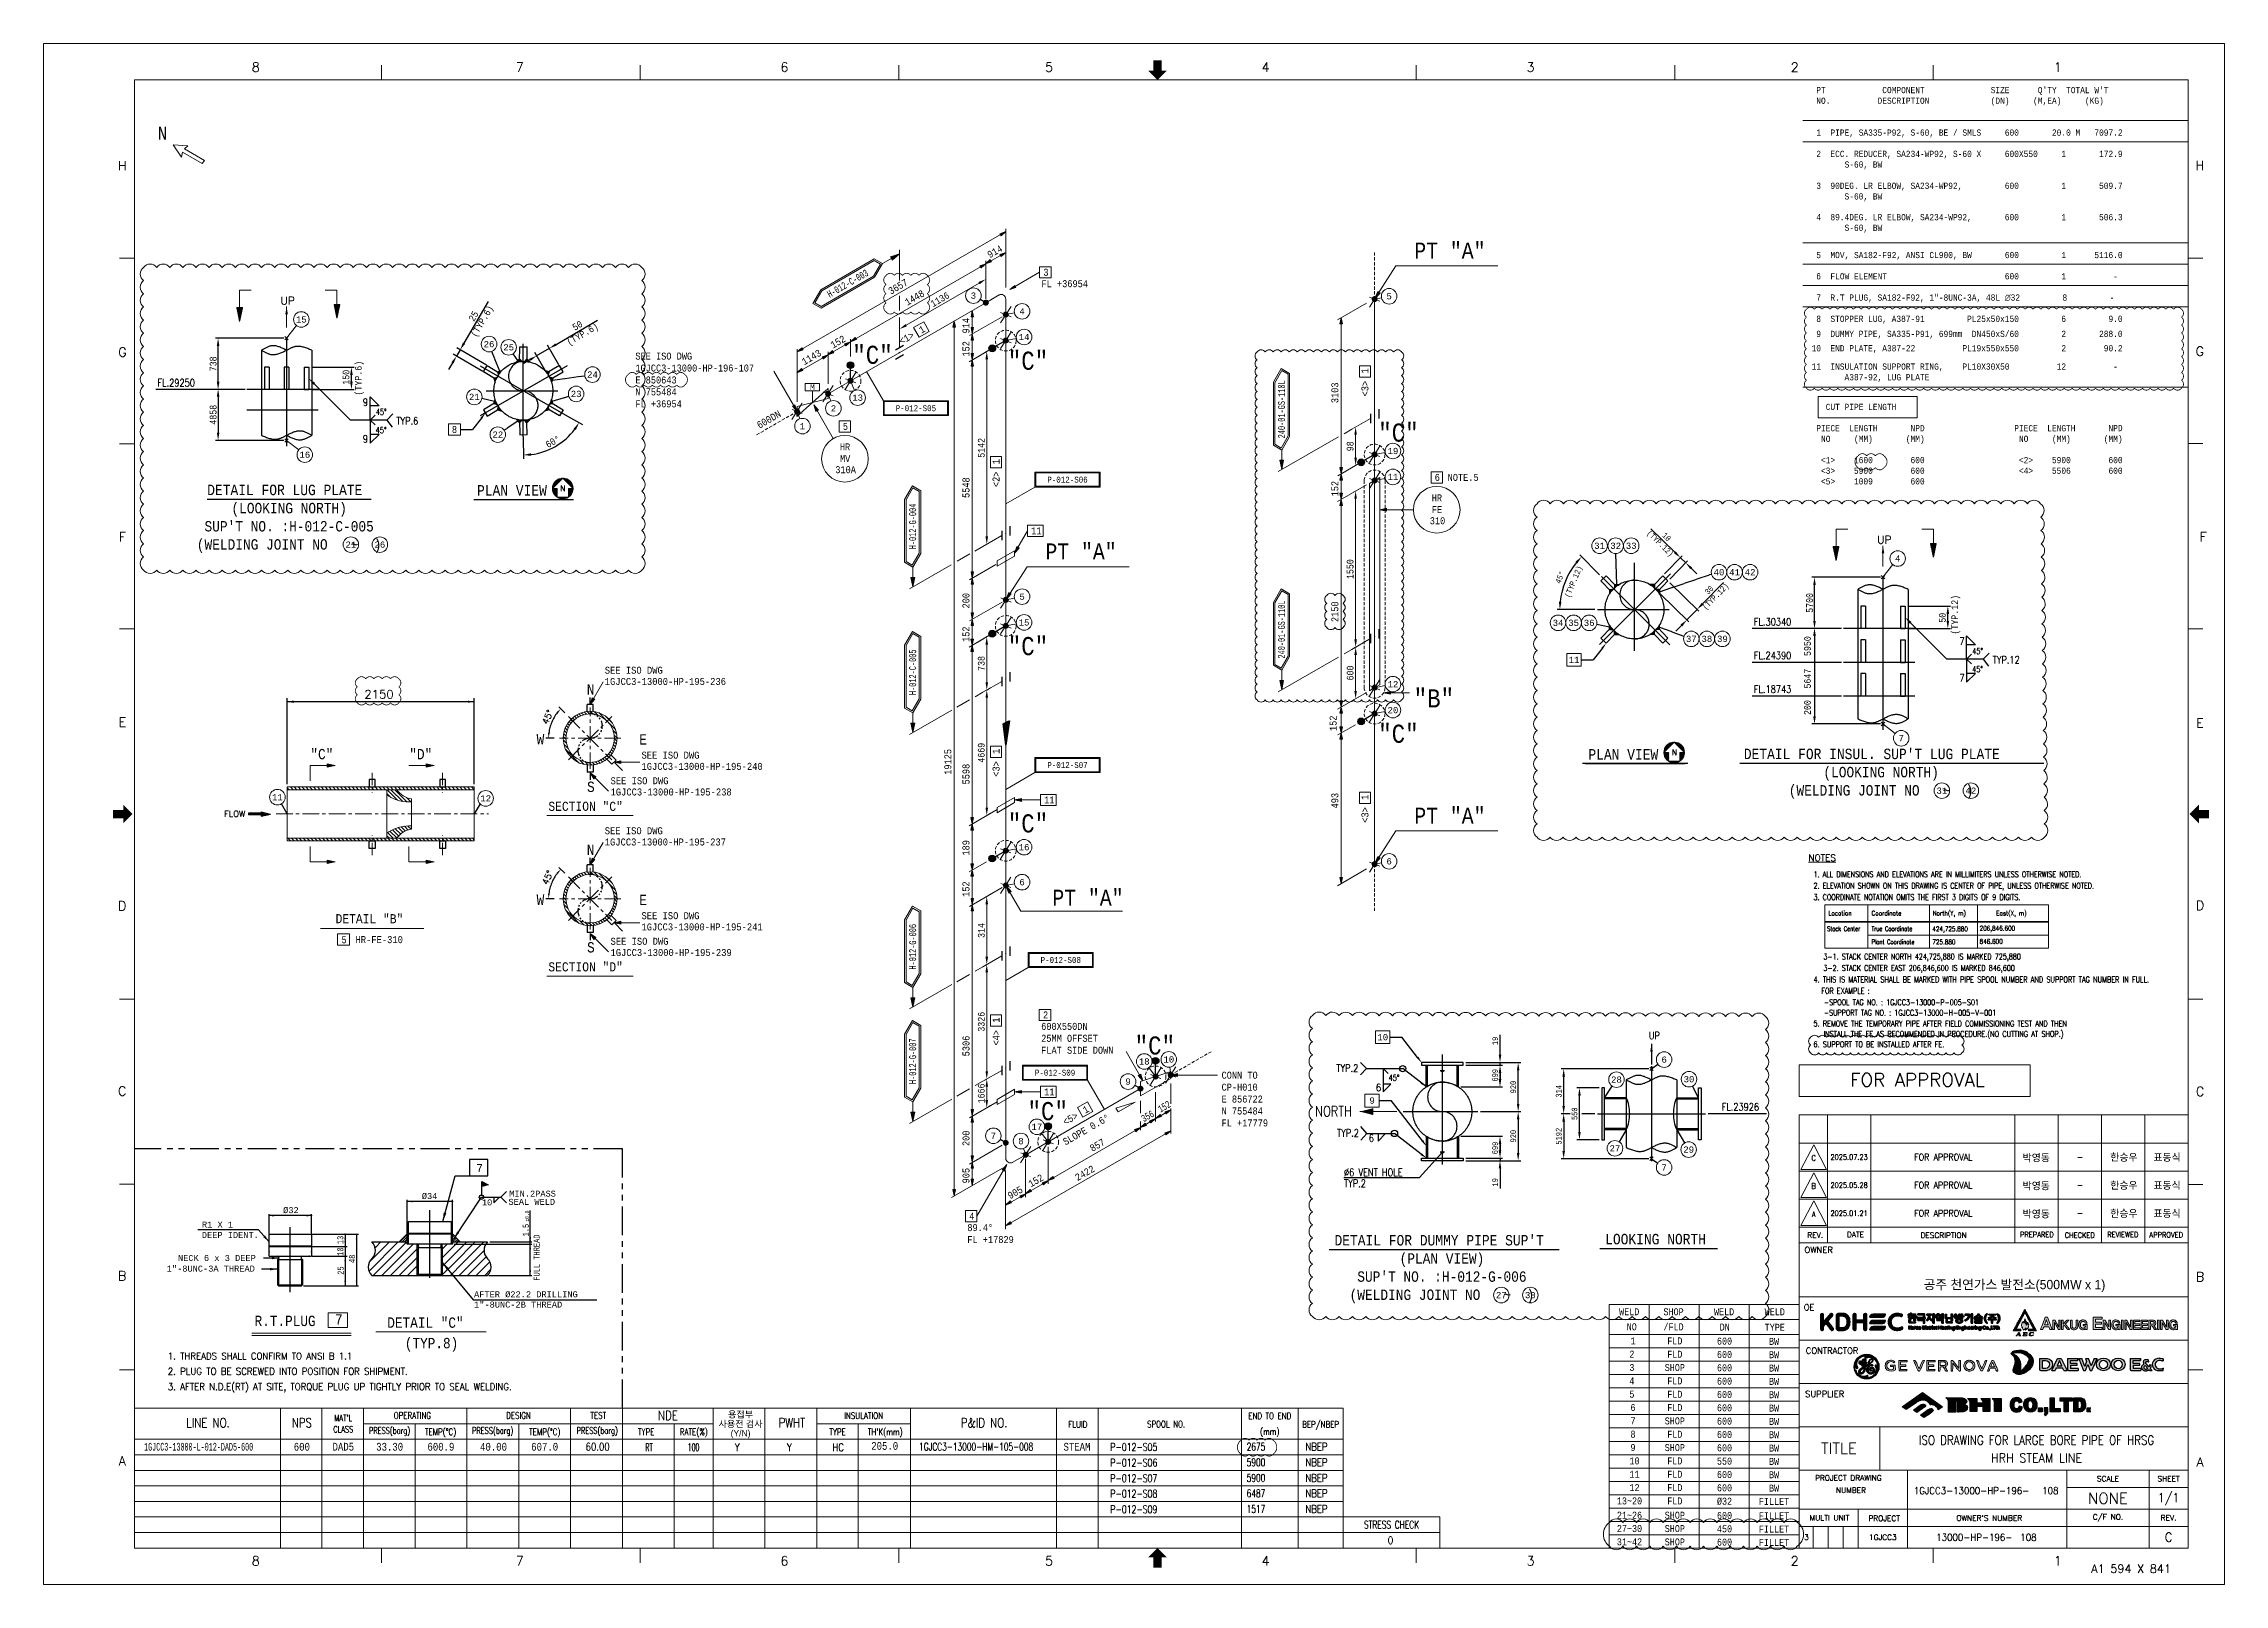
# Model space of a CAD drawing. Extents: x 0 to 841, y 0 to 594.
import ezdxf
from ezdxf.enums import TextEntityAlignment as Align

# ---------------------------------------------------------------- set-up
doc = ezdxf.new("R2010")
doc.units = 0
doc.header["$LTSCALE"] = 5
doc.header["$MEASUREMENT"] = 0
for name, pattern in [('CENTER', [50.8, 31.75, -6.35, 6.35, -6.35]), ('CONT', [1, 1, 0]), ('HIDDEN', [0.375, 0.25, -0.125]), ('PHANTOM', [63.5, 31.75, -6.35, 6.35, -6.35, 6.35, -6.35]), ('PHANTOM2', [31.75, 15.875, -3.175, 3.175, -3.175, 3.175, -3.175])]:
    doc.linetypes.add(name, pattern=pattern)
doc.layers.get('0').update_dxf_attribs({"lineweight": 9})
for name, color, linetype, lineweight in [('03SCHRIF', 7, 'Continuous', 5), ('1', 7, 'Continuous', 9), ('3', 7, 'Continuous', 9), ('4', 7, 'Continuous', 9), ('42', 7, 'Continuous', 9), ('54', 7, 'Continuous', 9), ('B', 7, 'Continuous', 9), ('Border', 7, 'Continuous', 0), ('EMB', 7, 'Continuous', 9), ('EQUIPMENT', 7, 'Continuous', 9), ('T-TEXT1', 7, 'Continuous', 9), ('title', 7, 'Continuous', 0)]:
    doc.layers.add(name, color=color, linetype=linetype, lineweight=lineweight)
for name, color, linetype in [('2', 2, 'Continuous'), ('6', 6, 'PHANTOM2'), ('7', 7, 'Continuous'), ('doro', 4, 'Continuous'), ('FAB', 2, 'Continuous'), ('FAB_DIM', 4, 'Continuous'), ('Layer 1', 7, 'Continuous'), ('MATLIST', 7, 'Continuous'), ('SH', 4, 'Continuous'), ('SUPT', 4, 'Continuous'), ('SYM', 7, 'Continuous'), ('TEXT', 7, 'Continuous'), ('TITLE BLOCK', 7, 'Continuous'), ('TITLEBOX', 7, 'Continuous'), ('한국지역난방기술주식회사 CI', 7, 'Continuous')]:
    doc.layers.add(name, color=color, linetype=linetype)
doc.styles.add('HTX1', font='simplex.shx', dxfattribs={"width": 1.02})
doc.styles.add('MARKING', font='monotxt.shx', dxfattribs={"width": 0.85, "height": 2.6})
doc.styles.add('MONOTXT', font='monotxt.shx')
doc.styles.add('ROMANS', font='romans.shx')
doc.styles.get("Standard").update_dxf_attribs({"font": 'txt.shx'})
doc.styles.add('TXT', font='monotxt.shx')
doc.styles.add('돋움', font='')
doc.styles.get('돋움').set_extended_font_data('Dotum')
doc.dimstyles.get("Standard").update_dxf_attribs({"dimtxt": 0.18, "dimasz": 0.18, "dimexe": 0.18, "dimexo": 0.0625, "dimgap": 0.09, "dimtad": 0, "dimtih": 1, "dimtoh": 1, "dimdec": 4, "dimzin": 0, "dimdsep": 46, "dimtxsty": 'Standard', "dimcen": 0.09, "dimadec": 0, "dimazin": 0, "dimtfac": 1, "dimtdec": 4, "dimtofl": 0, "dimtmove": 0, "dimatfit": 0, "dimfxl": 1, "dimtolj": 1, "dimtzin": 0, "dimarcsym": 0})
pattern_1 = [(45, (27.6607, -263.1969), (-0.4419417, 0.4419417), [])]

msp = doc.modelspace()

# ---------------------------------------------------------------- texts
at = {"color": 2, "style": 'MARKING', "width": 0.85}
for s, p in [('(TYP.6)', (122.68, 458.32)), ('150', (117.9, 462.5)), ('(TYP.12)', (738.32, 366.17)), ('50', (733.55, 370.74))]:
    msp.add_text(s, height=2.6, rotation=90, dxfattribs=at).set_placement(p)
at = {"color": 7, "lineweight": 0, "style": '돋움'}
for s, p in [('박영동', (768.46, 164.54)), ('한승우', (802.26, 164.73)), ('표동식', (818.89, 164.73)), ('박영동', (768.46, 153.73)), ('한승우', (802.26, 153.92)), ('표동식', (818.89, 153.92)), ('박영동', (768.46, 142.89)), ('한승우', (802.26, 143.08)), ('표동식', (818.89, 143.08))]:
    msp.add_text(s, height=2.8, dxfattribs=at).set_placement(p, align=Align.MIDDLE)
at = {"color": 3, "style": '돋움'}
msp.add_text('공주 천연가스 발전소(500MW x 1)', height=3.5905, dxfattribs=at).set_placement((760.07, 115.28), align=Align.MIDDLE)
at = {"color": 7, "linetype": 'Continuous', "lineweight": 0, "style": 'MONOTXT', "width": 0.833325}
for s, p in [('WELD', (611.48, 105.09)), ('SHOP', (628.58, 105.09)), ('WELD', (648.06, 105.09)), ('WELD', (667.61, 105.09)), (' NO', (611.48, 99.31)), ('   1', (610.04, 93.89)), ('/FLD', (628.58, 99.29)), ('FLD', (629.07, 93.87)), ('600', (648.23, 93.78)), ('DN', (648.32, 99.19)), ('TYPE', (667.61, 99.1)), ('BW', (667.33, 93.68)), ('   3', (609.59, 83.6)), ('   2', (609.59, 88.75)), ('SHOP', (629.07, 83.59)), ('FLD', (629.07, 88.73)), ('600', (648.23, 88.63)), ('600', (648.23, 83.49)), ('BW', (667.33, 88.54)), ('BW', (667.33, 83.4)), ('   4', (609.59, 78.46)), ('FLD', (629.07, 78.45)), ('600', (648.23, 78.35)), ('BW', (667.33, 78.25)), ('   5', (609.59, 73.32)), ('   6', (610.02, 68.18)), ('FLD', (629.07, 73.3)), ('FLD', (629.07, 68.16)), ('600', (648.23, 73.21)), ('600', (648.23, 68.06)), ('BW', (667.33, 73.11)), ('BW', (667.33, 67.97)), ('   8', (610.02, 57.89)), ('   7', (610.02, 63.03)), ('SHOP', (629.07, 63.02)), ('FLD', (629.07, 57.87)), ('600', (648.23, 62.92)), ('600', (648.23, 57.78)), ('BW', (667.33, 62.82)), ('BW', (667.33, 57.68)), ('   9', (610.02, 52.75)), ('SHOP', (629.07, 52.73)), ('600', (648.23, 52.63)), ('BW', (667.33, 52.54)), ('  10', (611.58, 47.6)), ('  11', (611.58, 42.46)), ('FLD', (629.07, 47.59)), ('FLD', (629.07, 42.45)), ('550', (648.23, 47.49)), ('600', (648.23, 42.35)), ('BW', (667.33, 47.4)), ('BW', (667.33, 42.25)), ('  12', (611.58, 37.32)), ('FLD', (629.07, 37.3)), ('600', (648.23, 37.21)), ('BW', (667.33, 37.11)), ('13~20', (611.58, 32.18)), ('21~26', (611.58, 26.67)), ('SHOP', (629.07, 26.66)), ('FLD', (629.07, 32.16)), ('%%C32', (648.23, 32.06)), ('600', (648.23, 26.56)), ('FILLET', (667.33, 31.97)), ('FILLET', (667.33, 26.46)), ('31~42', (611.58, 16.39)), ('27~30', (611.58, 21.53)), ('SHOP', (629.07, 21.51)), ('SHOP', (629.07, 16.37)), ('450', (648.23, 21.42)), ('600', (648.23, 16.28)), ('FILLET', (667.33, 21.32)), ('FILLET', (667.33, 16.18))]:
    msp.add_text(s, height=2.7, dxfattribs=at).set_placement(p, align=Align.MIDDLE_CENTER)
at = {"color": 7, "linetype": 'Continuous', "lineweight": 0}
for s, height, style, width, p in [('1GJCC3-13000-L-012-DAD5-600', 3, 'MONOTXT', 0.6, (38.75, 53.05)), ('108', 2.713, 'ROMANS', 0.898609, (770.74, 36.12)), ('108', 2.713, 'ROMANS', 0.898609, (762.31, 18.18))]:
    msp.add_text(s, height=height, dxfattribs=dict(at, style=style, width=width)).set_placement(p, align=Align.MIDDLE_LEFT)
at = {"color": 7, "linetype": 'Continuous', "lineweight": 0, "style": 'MONOTXT', "width": 0.8}
for s, p in [('600', (99.59, 53.05)), ('DAD5', (115.58, 53.05)), ('33.30', (133.45, 53.05)), ('600.9', (153.22, 53.05)), ('40.00', (173.5, 53.05)), ('607.0', (193.24, 53.05)), ('205.0', (324.36, 53.38)), ('STEAM', (398.51, 53.05))]:
    msp.add_text(s, height=3, dxfattribs=at).set_placement(p, align=Align.MIDDLE)
at = {"color": 2, "linetype": 'Continuous', "lineweight": 0, "char_height": 2.6, "attachment_point": 5, "rotation": 30.44833, "style": 'MARKING'}
for s, insert in [('\\A1;(TYP.6)', (207.98, 481.68)), ('\\A1;50', (205.85, 485.3))]:
    msp.add_mtext(s, dxfattribs=dict(at, insert=insert))
at = {"color": 2, "attachment_point": 5, "style": 'MARKING'}
for s, insert, char_height, rotation in [('\\A1;738', (65.39, 470.53), 2.6, 90), ('\\A1;4858', (65.39, 450.93), 2.6, 90), ('{\\A1;(TYP.12)}', (645, 380.68), 2.2002, 45.69329), ('{\\A1;30}', (642.28, 383.33), 2.2, 45.69329), ('{\\A1;5700}', (681.03, 378.38), 2.6, 90), ('{\\A1;5950}', (680.24, 361.73), 2.6, 90), ('{\\A1;5647}', (680.24, 349.18), 2.6, 90), ('{\\A1;200}', (680.24, 338.03), 2.6, 90)]:
    msp.add_mtext(s, dxfattribs=dict(at, insert=insert, char_height=char_height, rotation=rotation))
at = {"layer": '03SCHRIF', "color": 2, "linetype": 'Continuous', "lineweight": 0, "style": 'ROMANS', "width": 0.900003}
for s, p in [('1. THREADS SHALL CONFIRM TO ANSI B 1.1', (47.9, 86.64)), ('2. PLUG TO BE SCREWED INTO POSITION FOR SHIPMENT.', (47.9, 80.79)), ('3. AFTER N.D.E(RT) AT SITE, TORQUE PLUG UP TIGHTLY PRIOR TO SEAL WELDING.', (47.9, 74.82))]:
    msp.add_text(s, height=2.6881, dxfattribs=at).set_placement(p)
at = {"layer": '3', "color": 2, "linetype": 'Continuous', "lineweight": 0, "style": 'TXT'}
for s, rotation, width, p in [('914', 30, 0.851861, (364.89, 511.19)), ('3657', 30, 0.851861, (326.73, 497.15)), ('1448', 30, 0.851861, (333.1, 492.9)), ('914', 90, 0.851861, (357.06, 482.27)), ('152', 30, 0.851861, (304.43, 476.4)), ('<1>', 30, 0.851861, (330.88, 477.85)), ('1', 30, 0.851861, (338.51, 482.15)), ('1143', 30, 0.851861, (293.33, 469.96)), ('152', 90, 0.851861, (357.06, 473.34)), ('3103', 90, 0.851861, (499.31, 455.4)), ('<3>', 90, 0.851861, (510.91, 458.01)), ('1', 90, 0.851861, (510.91, 466.81)), ('600DN', 30, 0.851861, (276.04, 445.46)), ('1', 90, 0.851861, (368.66, 431.84)), ('5548', 90, 0.851861, (357.06, 418.83)), ('<2>', 90, 0.851861, (368.66, 423.04)), ('152', 90, 0.851861, (499.31, 419.45)), ('200', 90, 0.851861, (357.05, 376.24)), ('2150', 90, 0.851861, (499.31, 370.99)), ('152', 90, 0.851861, (357.05, 363.32)), ('152', 90, 0.851861, (498.64, 328.99)), ('19125', 90, 0.851861, (350.06, 312.12)), ('1', 90, 0.851861, (368.66, 320.18)), ('5598', 90, 0.851861, (357.06, 308.4)), ('<3>', 90, 0.851861, (368.66, 311.38)), ('493', 90, 0.851861, (499.31, 299.16)), ('1', 90, 0.851861, (510.91, 302.44)), ('<3>', 90, 0.851861, (510.91, 293.64)), ('189', 90, 0.851861, (357.05, 280.97)), ('152', 90, 0.851861, (357.05, 265.04)), ('5306', 90, 0.851861, (357.06, 203.57)), ('1', 90, 0.851861, (368.66, 216.55)), ('<4>', 90, 0.851861, (368.66, 207.75)), ('152', 30, 0.7, (430.7, 181.83)), ('SLOPE 0.6%%D', 30, 0.851861, (394.09, 169.18)), ('<5>', 30, 0.851861, (394.05, 176.9)), ('1', 30, 0.851861, (401.69, 181.41)), ('356', 30, 0.7, (424.29, 178.13)), ('200', 90, 0.851861, (357.06, 168.97)), ('857', 30, 0.851861, (404.46, 166.69)), ('905', 90, 0.851861, (357.06, 154.59)), ('2422', 30, 0.851861, (398.75, 155.43)), ('905', 30, 0.851861, (372.75, 148.42)), ('152', 30, 0.851861, (380.73, 153.02))]:
    msp.add_text(s, height=2.7, rotation=rotation, dxfattribs=dict(at, width=width)).set_placement(p)
at = {"layer": '3', "color": 2, "linetype": 'Continuous', "lineweight": 0, "style": 'TXT', "width": 0.851861}
for s, p in [('3', (385.53, 504.5)), ('FL +36954', (384.83, 500.1)), ('SEE ISO DWG', (228.2, 472.18)), ('1GJCC3-13000-HP-196-107', (228.2, 467.58)), ('E 850643', (228.2, 462.98)), ('N 755484', (228.2, 458.38)), ('FL +36954', (228.2, 453.78)), ('5', (308.21, 445.09)), ('HR', (307.06, 437.18)), ('310A', (305.3, 428.39)), ('MV', (307.11, 432.68)), ('6', (536.46, 425.42)), ('NOTE.5', (541.46, 425.42)), ('HR', (535.31, 417.51)), ('FE', (535.36, 413.01)), ('11', (380.86, 404.84)), ('310', (534.55, 408.71)), ('11', (385.85, 301.06)), ('5', (114.86, 247.17)), ('2', (385.4, 218.17)), ('25MM OFFSET', (384.7, 209.17)), ('600X550DN', (384.7, 213.77)), ('FLAT SIDE DOWN', (384.7, 204.57)), ('CONN TO', (454.27, 194.95)), ('11', (385.85, 188.53)), ('CP-H010', (454.27, 190.35)), ('E 856722', (454.27, 185.75)), ('N 755484', (454.27, 181.15)), ('FL +17779', (454.27, 176.55)), ('4', (356.93, 140.59)), ('89.4%%D', (356.23, 136.19)), ('FL +17829', (356.23, 131.59))]:
    msp.add_text(s, height=2.7, dxfattribs=at).set_placement(p)
at = {"layer": '4', "color": 2, "linetype": 'Continuous', "lineweight": 0}
for s, height, style, width, p in [('N', 5, 'TXT', 0.839996, (44, 557)), ('2. ELEVATION SHOWN ON THIS DRAWING IS CENTER OF PIPE, UNLESS OTHERWISE NOTED.', 2.25, 'ROMANS', 0.8, (682.54, 268.22)), ('1. ALL DIMENSIONS AND ELEVATIONS ARE IN MILLIMITERS UNLESS OTHERWISE NOTED.', 2.25, 'ROMANS', 0.8, (682.54, 272.62)), ('3. COORDINATE NOTATION OMITS THE FIRST 3 DIGITS OF 9 DIGITS.', 2.25, 'ROMANS', 0.8, (682.54, 263.82)), ('3-1. STACK CENTER NORTH 424,725,880 IS MARKED 725,880', 2.25, 'ROMANS', 0.8, (686.35, 240.9)), ('3-2. STACK CENTER EAST 206,846,600 IS MARKED 846,600', 2.25, 'ROMANS', 0.8, (686.35, 236.5)), ('4. THIS IS MATERIAL SHALL BE MARKED WITH PIPE SPOOL NUMBER AND SUPPORT TAG NUMBER IN FULL.', 2.25, 'ROMANS', 0.77, (682.54, 232.07)), ('  FOR EXAMPLE :', 2.25, 'ROMANS', 0.8, (683.14, 227.67)), ('   -SPOOL TAG NO. : 1GJCC3-13000-P-005-S01', 2.25, 'ROMANS', 0.8, (682.54, 223.27)), ('   -SUPPORT TAG NO. : 1GJCC3-13000-H-005-V-001', 2.25, 'ROMANS', 0.8, (682.54, 219.27)), ('5. REMOVE THE TEMPORARY PIPE AFTER FIELD COMMISSIONING TEST AND THEN', 2.25, 'ROMANS', 0.77, (682.54, 215.07)), ('   INSTALL THE FE AS RECOMMENDED IN PROCEDURE.(NO CUTTING AT SHOP.)', 2.25, 'ROMANS', 0.77, (682.54, 211.07)), ('6. SUPPORT TO BE INSTALLED AFTER FE.', 2.25, 'ROMANS', 0.77, (682.54, 207.07))]:
    msp.add_text(s, height=height, dxfattribs=dict(at, style=style, width=width)).set_placement(p)
at = {"layer": '4', "color": 2, "linetype": 'Continuous', "lineweight": 0, "style": 'ROMANS'}
msp.add_text('%%UNOTES', height=2.496, dxfattribs=at).set_placement((685.9, 280.12), align=Align.MIDDLE)
at = {"layer": '42', "color": 3, "linetype": 'Continuous', "lineweight": 0, "style": 'ROMANS'}
for s, height, width, p in [('8', 3.58, 1.001426, (81.81, 584.94)), ('7', 3.58, 1.001426, (183.66, 584.94)), ('6', 3.58, 1.001426, (285.68, 584.94)), ('5', 3.58, 1.001426, (387.74, 584.94)), ('4', 3.58, 1.001426, (471.31, 584.94)), ('3', 3.58, 1.001426, (573.44, 584.94)), ('2', 3.58, 1.001426, (675.29, 584.94)), ('1', 3.58, 1.001426, (776.74, 584.94)), ('H', 3.57, 1.001449, (30.38, 546.95)), ('H', 3.57, 1.001449, (831.54, 547.02)), ('G', 3.57, 1.001449, (30.38, 475.07)), ('G', 3.57, 1.001449, (831.54, 475.39)), ('F', 3.57, 1.001449, (30.39, 403.81)), ('F', 3.57, 1.001449, (832.85, 403.88)), ('E', 3.57, 1.001449, (30.39, 332.41)), ('E', 3.57, 1.001449, (831.55, 332.07)), ('D', 3.57, 1.001449, (30.31, 261.6)), ('D', 3.57, 1.001449, (831.61, 261.75)), ('C', 3.57, 1.001449, (30.31, 190.18)), ('C', 3.57, 1.001449, (831.61, 190.04)), ('B', 3.57, 1.001449, (30.31, 118.97)), ('B', 3.57, 1.001449, (831.61, 118.61)), ('A', 3.57, 1.001449, (30.31, 47.62)), ('A', 3.57, 1.001449, (831.61, 47.19)), ('8', 3.58, 1.001426, (81.81, 9.06)), ('7', 3.58, 1.001426, (183.66, 9.06)), ('6', 3.58, 1.001426, (285.68, 9.06)), ('5', 3.58, 1.001426, (387.74, 9.06)), ('4', 3.58, 1.001426, (471.31, 9.06)), ('3', 3.58, 1.001426, (573.44, 9.06)), ('2', 3.58, 1.001426, (675.29, 9.06)), ('1', 3.58, 1.001426, (776.74, 9.06))]:
    msp.add_text(s, height=height, dxfattribs=dict(at, width=width)).set_placement(p, align=Align.MIDDLE)
at = {"layer": '42', "color": 7, "linetype": 'Continuous', "lineweight": 0, "style": 'ROMANS'}
for s, height, p in [('FOR APPROVAL', 5.1984, (722.6, 194.51)), ('REV.', 2.087, (683.21, 134.65)), ('DATE', 2.087, (698.75, 134.86)), ('DESCRIPTION', 2.0875, (732.71, 134.6)), ('TITLE', 4.209, (692.36, 52.41)), ('PROJECT DRAWING', 2.0875, (695.99, 41.05)), ('NUMBER', 2.087, (697.01, 36.3)), ('NONE', 4.209, (796.1, 33.2)), ('SCALE', 2.087, (796.1, 40.73)), ('SHEET', 2.087, (819.49, 40.73)), ('MULTI UNIT', 2.087, (688.69, 25.65)), ('PROJECT', 2.087, (709.81, 25.46)), ("OWNER'S NUMBER", 2.0875, (750.31, 25.56)), ('C/F NO.', 2.087, (796.1, 25.84)), ('REV.', 2.087, (819.49, 25.69)), ('3', 2.09, (679.81, 18.18)), ('A1 594 X 841', 3.1784, (805.04, 6.05))]:
    msp.add_text(s, height=height, dxfattribs=at).set_placement(p, align=Align.MIDDLE)
for s, height, width, p in [('PREPARED', 2.087, 0.900011, (768.68, 134.86)), ('CHECKED', 2.087, 0.900011, (785.23, 134.64)), ('REVIEWED', 2.087, 0.900011, (801.83, 134.85)), ('APPROVED', 2.087, 0.900011, (818.58, 134.76)), ('C', 3.51, 0.9, (819.49, 18.18))]:
    msp.add_text(s, height=height, dxfattribs=dict(at, width=width)).set_placement(p, align=Align.MIDDLE)
for s, p in [('OWNER', (684.55, 127.78)), ('OE', (680.84, 105.61)), ('CONTRACTOR', (689.71, 88.91)), ('SUPPLIER', (686.85, 72.21))]:
    msp.add_text(s, height=2.361, dxfattribs=at).set_placement(p, align=Align.CENTER)
at = {"layer": 'B', "color": 2, "linetype": 'Continuous', "lineweight": 0, "style": 'ROMANS'}
for s, height, width, p in [('LINE NO.', 3.6, 0.8, (63.42, 60.52)), ('NPS', 3.6, 0.798604, (99.58, 60.52)), ('CLASS', 2.5, 0.639996, (115.56, 58.54)), ("MAT'L", 2.5, 0.639996, (115.55, 62.88)), ('OPERATING', 2.497, 0.799964, (142.2, 63.88)), ('TEMP(%%dC)', 2.497, 0.799964, (153.09, 57.55)), ('DESIGN', 2.497, 0.799964, (183.15, 63.88)), ('TEMP(%%dC)', 2.497, 0.799964, (193.29, 57.55)), ('TEST', 2.497, 0.799964, (213.91, 63.88)), ('TYPE', 2.497, 0.799964, (232.36, 57.55)), ('NDE', 3.6, 0.798604, (240.77, 63.34)), ('RATE(%)', 2.497, 0.799964, (250.76, 57.55)), ('PWHT', 3.6, 0.798604, (288.56, 60.52)), ('TYPE', 2.497, 0.799964, (306.18, 57.55)), ('INSULATION', 2.497, 0.799964, (316.24, 63.78)), ("TH'K(mm)", 2.497, 0.799964, (324.57, 57.55)), ('P&ID NO.', 3.6, 0.8, (362.7, 60.52)), ('FLUID', 2.497, 0.799964, (398.85, 60.42)), ('SPOOL NO.', 2.497, 0.799964, (432.88, 60.52)), ('END TO END', 2.497, 0.799964, (472.86, 63.7)), ('(mm)', 2.497, 0.799964, (472.86, 57.67)), ('BEP/NBEP', 2.497, 0.799964, (492.46, 60.42))]:
    msp.add_text(s, height=height, dxfattribs=dict(at, width=width)).set_placement(p, align=Align.CENTER)
at = {"layer": 'B', "color": 2, "linetype": 'Continuous', "lineweight": 0, "style": 'ROMANS', "width": 0.640007}
for p in [(125.45, 60.55), (165.22, 60.55), (205.53, 60.55)]:
    msp.add_text('PRESS(barg)', height=2.5, dxfattribs=at).set_placement(p, align=Align.TOP_LEFT)
at = {"layer": 'B', "color": 2, "linetype": 'Continuous', "lineweight": 0, "style": '돋움'}
for s, p in [('사용전 검사', (268.77, 60.61)), ('용접부', (268.77, 64.26)), ('(Y/N)', (268.77, 57.02))]:
    msp.add_text(s, height=2.5, dxfattribs=at).set_placement(p, align=Align.CENTER)
at = {"layer": 'EMB', "color": 2, "linetype": 'Continuous', "lineweight": 0, "style": 'TXT', "width": 0.875}
for s, p in [(" PT            COMPONENT              SIZE      Q'TY  TOTAL W'T", (681.8, 574.9)), (' NO.          DESCRIPTION             (DN)     (M,EA)     (KG)', (681.8, 570.8)), (' 1  PIPE, SA335-P92, S-60, BE / SMLS     600       20.0 M   7097.2', (681.8, 558.5)), (' 2  ECC. REDUCER, SA234-WP92, S-60 X     600X550     1       172.9', (681.8, 550.3)), ('       S-60, BW', (681.8, 546.2)), (' 3  90DEG. LR ELBOW, SA234-WP92,         600         1       509.7', (681.8, 538)), ('       S-60, BW', (681.8, 533.9)), (' 4  89.4DEG. LR ELBOW, SA234-WP92,       600         1       506.3', (681.8, 525.9)), ('       S-60, BW', (681.8, 521.8)), (' 5  MOV, SA182-F92, ANSI CL900, BW       600         1      5116.0', (681.8, 511.3)), (' 6  FLOW ELEMENT                         600         1          -', (681.8, 503.1)), (' 7  R.T PLUG, SA182-F92, 1"-8UNC-3A, 48L ∅32         8         -  ', (681.8, 494.9)), (' 8  STOPPER LUG, A387-91         PL25x50x150         6         9.0 ', (681.8, 486.7)), (' 9  DUMMY PIPE, SA335-P91, 699mm  DN450xS/60         2       288.0', (681.8, 480.9)), ('10  END PLATE, A387-22          PL19x550x550         2        90.2', (681.8, 475.36)), ('11  INSULATION SUPPORT RING,    PL10X30X50          12          -', (681.8, 468.3)), ('       A387-92, LUG PLATE', (681.8, 464.2)), ('   CUT PIPE LENGTH', (681.8, 452.75)), (' PIECE  LENGTH       NPD                   PIECE  LENGTH       NPD', (681.8, 444.55)), ('  NO     (MM)       (MM)                    NO     (MM)       (MM)', (681.8, 440.45)), ('  <1>    1600        600                    <2>    5900        600', (681.8, 432.25)), ('  <3>    5900        600                    <4>    5506        600', (681.8, 428.15)), ('  <5>    1009        600             ', (681.8, 424.05))]:
    msp.add_text(s, height=2.4, dxfattribs=at).set_placement(p)
at = {"layer": 'EMB', "color": 7, "linetype": 'Continuous', "lineweight": 0, "style": 'ROMANS'}
for s, height, width, p in [('C', 2.09, 0.800022, (682.61, 164.39)), ('2025.07.23', 2.087, 0.800022, (696.28, 164.72)), ('FOR APPROVAL', 2.505, 0.9, (732.61, 164.72)), ('B', 2.09, 0.800022, (682.61, 153.57)), ('2025.05.28', 2.087, 0.800022, (696.28, 153.91)), ('FOR APPROVAL', 2.505, 0.9, (732.61, 153.91)), ('A', 2.09, 0.800022, (682.61, 142.74)), ('2025.01.21', 2.087, 0.800022, (696.28, 143.07)), ('FOR APPROVAL', 2.505, 0.9, (732.61, 143.07)), ('ISO DRAWING FOR LARGE BORE PIPE OF HRSG', 3.5125, 0.825636, (768.56, 55.59)), ('1/1', 3.507, 0.9, (819.49, 33.2))]:
    msp.add_text(s, height=height, dxfattribs=dict(at, width=width)).set_placement(p, align=Align.MIDDLE)
at = {"layer": 'EMB', "color": 7, "linetype": 'Continuous', "lineweight": 0, "style": 'ROMANS', "width": 0.898609}
for s, p in [('1GJCC3-13000-HP-196-', (721.25, 36.12)), ('13000-HP-196-', (729.88, 18.18))]:
    msp.add_text(s, height=2.7125, dxfattribs=at).set_placement(p, align=Align.MIDDLE_LEFT)
at = {"layer": 'EMB', "color": 7, "linetype": 'Continuous', "lineweight": 0, "style": 'ROMANS'}
msp.add_text('1GJCC3', height=2.087, dxfattribs=at).set_placement((709.29, 18.15), align=Align.MIDDLE)
at = {"layer": 'EQUIPMENT', "color": 7, "linetype": 'Continuous', "lineweight": 0, "style": 'ROMANS'}
for s, width, p in [('60.00', 0.8, (209.03, 51.55)), ('RT', 0.6, (232.05, 51.37)), ('Y', 0.8, (266.56, 51.37)), ('Y', 0.8, (286.7, 51.37)), ('HC', 0.8, (304.2, 51.37)), ('1GJCC3-13000-HM-105-008', 0.7, (337.62, 51.55)), ('P-012-S05', 0.73, (411.38, 51.42)), ('2675', 0.7, (463.95, 51.55)), ('NBEP', 0.8, (486.59, 51.55)), ('P-012-S06', 0.73, (411.38, 45.42)), ('P-012-S07', 0.73, (411.38, 39.42)), ('5900', 0.7, (463.95, 45.55)), ('5900', 0.7, (463.95, 39.55)), ('NBEP', 0.8, (486.59, 45.55)), ('NBEP', 0.8, (486.59, 39.55)), ('P-012-S08', 0.73, (411.38, 33.45)), ('6487', 0.7, (463.95, 33.58)), ('NBEP', 0.8, (486.59, 33.58)), ('P-012-S09', 0.73, (411.38, 27.45)), ('1517', 0.7, (463.95, 27.57)), ('NBEP', 0.8, (486.59, 27.57))]:
    msp.add_text(s, height=3, dxfattribs=dict(at, width=width)).set_placement(p)
at = {"layer": 'EQUIPMENT', "color": 7, "linetype": 'Continuous', "lineweight": 0, "style": 'ROMANS', "width": 0.48}
msp.add_text('100', height=3, dxfattribs=at).set_placement((250.64, 51.37), align=Align.CENTER)
at = {"layer": 'EQUIPMENT', "color": 2, "linetype": 'Continuous', "lineweight": 0, "style": 'ROMANS', "width": 0.7}
msp.add_text('STRESS CHECK', height=3, dxfattribs=at).set_placement((519.81, 22.99), align=Align.MIDDLE_CENTER)
at = {"layer": 'EQUIPMENT', "color": 7, "linetype": 'Continuous', "lineweight": 0, "style": 'ROMANS', "width": 0.7}
msp.add_text('O', height=3, dxfattribs=at).set_placement((519.42, 17.01), align=Align.MIDDLE_CENTER)
at = {"layer": 'FAB', "color": 2, "linetype": 'Continuous'}
for s, height, style, width, p in [('PT "A"', 6.163, 'TXT', 0.857082, (528.61, 511.13)), ('"C"', 7, 'TXT', 0.857082, (311.87, 470.53)), ('"C"', 7, 'TXT', 0.857082, (371.83, 468.25)), ('"C"', 7, 'TXT', 0.857082, (514.68, 440.54)), ('PT "A"', 6.163, 'TXT', 0.857082, (386.36, 395.14)), ('"C"', 7, 'TXT', 0.857082, (371.82, 358.24)), ('N', 3.99, 'TXT', 0.857143, (209.47, 343.03)), ('"B"', 7, 'TXT', 0.857082, (528.35, 338.08)), ('2150', 3.216, 'HTX1', 1.02, (123.72, 341.55)), ('"C"', 7, 'TXT', 0.857082, (514.68, 324.45)), ('"C"', 3.987, 'TXT', 0.857143, (102.87, 318.1)), ('"D"', 3.987, 'TXT', 0.857143, (141.01, 318.1)), ('W', 3.99, 'TXT', 0.857143, (190.11, 323.87)), ('E', 3.99, 'TXT', 0.857143, (229.68, 323.75)), ('S', 3.99, 'TXT', 0.857143, (209.57, 305.5)), ('"C"', 7, 'TXT', 0.857082, (371.82, 289.88)), ('PT "A"', 6.163, 'TXT', 0.857082, (528.61, 293.28)), ('N', 3.99, 'TXT', 0.857143, (209.47, 281.14)), ('W', 3.99, 'TXT', 0.857143, (190.11, 261.98)), ('E', 3.99, 'TXT', 0.857143, (229.68, 261.86)), ('PT "A"', 6.163, 'TXT', 0.857082, (389.03, 261.65)), ('DETAIL "B"', 3.522, 'TXT', 0.857143, (112.59, 254.87)), ('S', 3.99, 'TXT', 0.857143, (209.57, 243.61)), ('SECTION "D"', 3.5217, 'TXT', 0.857143, (194.65, 236.31)), ('"C"', 7, 'TXT', 0.857082, (420.75, 204.25)), ('"C"', 7, 'TXT', 0.857082, (379.44, 178.95)), ('R.T.PLUG', 4, 'TXT', 0.849985, (81.35, 99.59, 0)), ('7', 4, 'TXT', 0.849985, (112.36, 100.13)), ('DETAIL "C"', 4, 'TXT', 0.849985, (132.54, 98.92, 0)), ('(TYP.8)', 4, 'TXT', 0.849985, (139.3, 91.01, 0))]:
    msp.add_text(s, height=height, dxfattribs=dict(at, style=style, width=width)).set_placement(p)
at = {"layer": 'FAB', "color": 2, "linetype": 'Continuous', "lineweight": 0, "style": 'TXT'}
for s, height, p in [('3', 2.4, (358.56, 496.84)), ('5', 2.4, (518.89, 496.6)), ('4', 2.4, (377.34, 490.8)), ('14', 2.4, (378.11, 480.89)), ('M', 2.1, (296.48, 461.54)), ('2', 2.4, (304.59, 453.39)), ('13', 2.4, (313.91, 457.51)), ('1', 2.4, (292.64, 446.54)), ('19', 2.4, (520.36, 436.95)), ('11', 2.4, (520.36, 426.95)), ('5', 2.4, (377.34, 380.8)), ('15', 2.4, (378.1, 370.87)), ('12', 2.4, (520.36, 347.06)), ('20', 2.4, (520.36, 337.06)), ('11', 2.4, (90.16, 303.49)), ('12', 2.4, (170.48, 303.02)), ('16', 2.4, (378.1, 284.2)), ('6', 2.4, (518.89, 278.75)), ('6', 2.4, (377.34, 270.72)), ('18', 2.4, (424.45, 201.6)), ('10', 2.4, (433.93, 202.39)), ('9', 2.4, (418.21, 193.84)), ('17', 2.4, (383.03, 176.4)), ('7', 2.4, (366.26, 172.94)), ('8', 2.4, (376.92, 170.9))]:
    msp.add_text(s, height=height, dxfattribs=at).set_placement(p, align=Align.MIDDLE_CENTER)
at = {"layer": 'FAB', "color": 2, "linetype": 'Continuous', "lineweight": 0, "style": 'TXT', "width": 0.869567}
for s, p in [('P-012-S05', (336.39, 453.45)), ('P-012-S06', (394.86, 425.91)), ('P-012-S07', (394.86, 315.87)), ('P-012-S08', (392.26, 240.72)), ('P-012-S09', (390.06, 197.26))]:
    msp.add_text(s, height=2.3, dxfattribs=at).set_placement(p, align=Align.MIDDLE_CENTER)
at = {"layer": 'FAB', "color": 2, "linetype": 'Continuous', "lineweight": 0, "style": 'TXT'}
for s, height, width, p in [('SEE ISO DWG', 2.7, 0.869567, (216.41, 351.08)), ('1GJCC3-13000-HP-195-236', 2.7, 0.869567, (216.41, 346.75)), ('SEE ISO DWG', 2.7, 0.869567, (230.57, 318.34)), ('SEE ISO DWG', 2.7, 0.869567, (218.63, 308.47)), ('1GJCC3-13000-HP-195-240', 2.7, 0.869567, (230.57, 314.01)), ('1GJCC3-13000-HP-195-238', 2.7, 0.869567, (218.63, 304.14)), ('SECTION "C"', 3.5217, 0.857143, (194.65, 298.2)), ('SEE ISO DWG', 2.7, 0.869567, (216.41, 289.19)), ('1GJCC3-13000-HP-195-237', 2.7, 0.869567, (216.41, 284.86)), ('SEE ISO DWG', 2.7, 0.869567, (230.57, 256.45)), ('1GJCC3-13000-HP-195-241', 2.7, 0.869567, (230.57, 252.12)), ('HR-FE-310', 2.7, 0.869567, (120.28, 247.22)), ('SEE ISO DWG', 2.7, 0.869567, (218.63, 246.58)), ('1GJCC3-13000-HP-195-239', 2.7, 0.869567, (218.63, 242.25))]:
    msp.add_text(s, height=height, dxfattribs=dict(at, width=width)).set_placement(p)
at = {"layer": 'FAB', "color": 4, "linetype": 'Continuous', "insert": (77.82, 295.86), "char_height": 2.381, "attachment_point": 9}
msp.add_mtext('FLOW', dxfattribs=at)
at = {"layer": 'FAB_DIM', "char_height": 2.5, "attachment_point": 5, "rotation": 67.5}
for insert in [(194.4, 334.39), (194.4, 272.5)]:
    msp.add_mtext('45%%d', dxfattribs=dict(at, insert=insert))
at = {"layer": 'MATLIST', "color": 2, "linetype": 'Continuous', "lineweight": 30, "style": 'TXT'}
for s, height, p in [('7', 3, (166.86, 159.03, 0)), ('10 ', 2.31, (169.02, 146.09, 0))]:
    msp.add_text(s, height=height, dxfattribs=at).set_placement(p)
for s, p in [('MIN.2PASS', (179.57, 150.64, 0)), ('SEAL WELD', (179.26, 147.47, 0)), ('AFTER %%C22.2 DRILLING', (166, 111.83, 0)), ('1"-8UNC-2B THREAD', (166, 107.87, 0))]:
    msp.add_text(s, height=2.31, dxfattribs=at).set_placement(p, align=Align.MIDDLE_LEFT)
for s, p in [('%%C32', (95.36, 144.28, 0)), ('%%C34', (148.85, 149.74, 0)), ('DEEP IDENT.', (72.02, 134.69)), ('R1 X 1', (67.06, 138.71)), ('NECK 6 x 3 DEEP', (66.83, 125.83, 0)), ('1"-8UNC-3A THREAD', (64.47, 121.74, 0))]:
    msp.add_text(s, height=2.31, dxfattribs=at).set_placement(p, align=Align.MIDDLE_CENTER)
at = {"layer": 'MATLIST', "color": 2, "linetype": 'Continuous', "lineweight": 30, "style": 'TXT', "width": 0.8}
for s, height, p in [('%%P0.8', 1.403, (186.42, 142, 0)), ('1.5', 2.337, (185.95, 136.57, 0)), ('FULL THREAD', 2.3375, (190.11, 125.98, 0)), ('13', 2.337, (114.4, 132.78, 0)), ('10', 2.337, (114.4, 128.29, 0)), ('48', 2.337, (118.94, 125.51, 0)), ('25', 2.337, (114.54, 120.98, 0))]:
    msp.add_text(s, height=height, rotation=90, dxfattribs=at).set_placement(p, align=Align.MIDDLE)
at = {"layer": 'SUPT', "linetype": 'Continuous', "lineweight": 0, "style": 'TXT', "width": 0.65}
for s, rotation, p in [('H-012-C-003', 30, (310.07, 501.54)), ('240-01-GS-110L', 90, (477.38, 453.02)), ('H-012-G-004', 90, (335.13, 407.85)), ('240-01-GS-110L', 90, (477.38, 368.13)), ('H-012-C-005', 90, (335.13, 351.64)), ('H-012-G-006', 90, (335.13, 245.82)), ('H-012-G-007', 90, (335.13, 201.68))]:
    msp.add_text(s, height=2.7, rotation=rotation, dxfattribs=at).set_placement(p, align=Align.MIDDLE_CENTER)
at = {"layer": 'SUPT', "color": 2, "linetype": 'PHANTOM', "lineweight": 0}
for p in [(91.41, 493.37), (707.05, 401.22)]:
    msp.add_text('UP', height=3, dxfattribs=at).set_placement(p)
at = {"layer": 'SUPT', "color": 2, "linetype": 'Continuous', "lineweight": 0, "style": 'TXT'}
for s, p in [('15', (99.37, 487.65)), ('26', (171.78, 478.16)), ('25', (179.34, 476.92)), ('24', (211.67, 466.4)), ('21', (166.1, 457.8)), ('23', (205.37, 458.95)), ('22', (175.16, 443.26)), ('16', (100.73, 435.52)), ('21', (118.49, 400.85)), ('26', (129.68, 400.85)), ('31', (600.05, 400.42)), ('32', (606.25, 400.42)), ('33', (612.25, 400.42)), ('4', (715.01, 395.5)), ('40', (646.1, 390.22)), ('41', (652.1, 390.22)), ('42', (658.1, 390.22)), ('34', (584.03, 370.7)), ('35', (590.03, 370.7)), ('36', (596.03, 370.7)), ('37', (635.42, 364.52)), ('38', (641.42, 364.52)), ('39', (647.42, 364.52)), ('11', (590.22, 356.43)), ('7', (716.37, 326.21)), ('31', (732.04, 306)), ('42', (743.23, 306)), ('10', (516.44, 210.98)), ('6', (624.95, 202.31)), ('28', (606.56, 194.59)), ('30', (634.54, 194.76)), ('9', (512.33, 186.51)), ('27', (605.97, 168.11)), ('29', (634.41, 167.61)), ('7', (624.95, 160.73)), ('27', (562.15, 111.53)), ('30', (573.34, 111.53))]:
    msp.add_text(s, height=2.4, dxfattribs=at).set_placement(p, align=Align.MIDDLE_CENTER)
at = {"layer": 'SUPT', "color": 2, "linetype": 'Continuous'}
for s, height, style, width, p in [('FL.29250', 2.903, 'ROMANS', 0.8, (43.93, 461.81)), ('9', 2.9, 'ROMANS', 0.8, (123.12, 454.34)), ('45%%D', 2.322, 'ROMANS', 0.8, (128.07, 443.82)), ('45%%D', 2.322, 'ROMANS', 0.8, (128.1, 450.83)), ('TYP.6', 2.903, 'ROMANS', 0.8, (136, 447.11)), ('9', 2.9, 'ROMANS', 0.8, (123.12, 440.2)), ('DETAIL FOR LUG PLATE', 4.032, 'TXT', 0.857143, (63.09, 419.93)), ('FL.30340', 2.903, 'ROMANS', 0.8, (659.57, 369.66)), ('7', 2.9, 'ROMANS', 0.8, (738.77, 362.19)), ('FL.24390', 2.903, 'ROMANS', 0.8, (659.57, 356.66)), ('45%%D', 2.322, 'ROMANS', 0.8, (743.72, 351.66)), ('45%%D', 2.322, 'ROMANS', 0.8, (743.74, 358.67)), ('TYP.12', 2.903, 'ROMANS', 0.8, (751.64, 354.96)), ('FL.18743', 2.903, 'ROMANS', 0.8, (659.57, 343.66)), ('7', 2.9, 'ROMANS', 0.8, (738.77, 348.04)), ("DETAIL FOR INSUL. SUP'T LUG PLATE", 4.032, 'TXT', 0.857143, (655.68, 318.15)), ('UP', 2.903, 'ROMANS', 0.8, (619.05, 210.15)), ('45%%D', 2.322, 'ROMANS', 0.8, (518.71, 194.16)), ('6', 2.9, 'ROMANS', 0.8, (513.81, 190.12)), ('FL.23926', 2.903, 'ROMANS', 0.8, (647.14, 182.63)), ("DETAIL FOR DUMMY PIPE SUP'T", 4.032, 'TXT', 0.857143, (497.82, 130.66)), ('LOOKING NORTH', 4.032, 'TXT', 0.857143, (602.2, 131.09))]:
    msp.add_text(s, height=height, dxfattribs=dict(at, style=style, width=width)).set_placement(p)
at = {"layer": 'SUPT', "color": 2, "linetype": 'Continuous', "lineweight": 0, "style": 'TXT', "width": 0.851861}
msp.add_text('8', height=2.7, dxfattribs=at).set_placement((158.45, 445.23), align=Align.MIDDLE_CENTER)
at = {"layer": 'SUPT', "color": 2, "linetype": 'Continuous', "style": 'TXT', "width": 0.857143}
for p in [(180.61, 421.78), (609.21, 319.99)]:
    msp.add_text('PLAN VIEW', height=4.032, dxfattribs=at).set_placement(p, align=Align.MIDDLE)
at = {"layer": 'SUPT', "color": 2, "lineweight": 0, "ltscale": 0.2, "style": 'ROMANS'}
for p in [(201.29, 423.61), (629.9, 321.82)]:
    msp.add_text('N', height=2.15, rotation=180, dxfattribs=at).set_placement(p)
at = {"layer": 'SUPT', "color": 2, "linetype": 'Continuous', "style": 'TXT', "width": 0.857143}
for s, p in [('(LOOKING NORTH)', (94.69, 414.93)), ("SUP'T NO. :H-012-C-005", (94.69, 407.93)), ('(WELDING JOINT NO   ~  )', (94.69, 400.93)), ('(LOOKING NORTH)', (708.62, 313.15)), ('(WELDING JOINT NO   ~  )', (708.62, 306.12)), ('(PLAN VIEW)', (539.25, 125.66)), ("SUP'T NO. :H-012-G-006", (539.25, 118.66)), ('(WELDING JOINT NO   ~  )', (539.25, 111.66))]:
    msp.add_text(s, height=4, dxfattribs=at).set_placement(p, align=Align.MIDDLE_CENTER)
at = {"layer": 'SUPT', "color": 2, "style": 'MARKING', "width": 0.85}
for s, p in [('45%%D', (584.87, 385.6)), ('(TYP.12)', (588.49, 380.21))]:
    msp.add_text(s, height=2.2, rotation=67.55709, dxfattribs=at).set_placement(p)
at = {"layer": 'SUPT', "color": 2, "style": 'ROMANS', "width": 0.8}
for s, height, p in [('TYP.2', 2.903, (498.55, 197.58)), ('TYP.2', 2.903, (498.77, 172.6)), ('6', 2.9, (511.02, 170.59)), ('%%C6 VENT HOLE', 2.903, (501.47, 157.39)), ('TYP.2', 2.903, (501.47, 153.15))]:
    msp.add_text(s, height=height, dxfattribs=at).set_placement(p)
at = {"layer": 'SUPT', "color": 2, "linetype": 'Continuous', "width": 0.8}
msp.add_text('NORTH', height=4, dxfattribs=at).set_placement((490.38, 180.41))
at = {"layer": 'SUPT', "color": 2, "attachment_point": 5, "style": 'MARKING'}
for s, insert, char_height, rotation in [('\\A1;25', (165.79, 488.93), 2.6, 59.67456), ('\\A1;(TYP.6)', (169.41, 486.81), 2.6, 59.67456), ('\\A1;60%%D', (196.37, 440.56), 2.6, 30.09812), ('{\\A1;(TYP.12)}', (623.24, 401.11), 2.2002, 315.69329), ('{\\A1;10}', (625.9, 403.83), 2.2, 315.69329), ('\\A1;19', (559.75, 209.54), 2.2, 90), ('\\A1;699', (559.75, 196.27), 2.2, 90), ('\\A1;920', (566.75, 191.72), 2.2, 90), ('\\A1;314', (584.3, 190.09), 2.2, 90), ('\\A1;550', (590.39, 181.44), 2.2, 90), ('\\A1;699', (559.75, 168.25), 2.2, 90), ('\\A1;920', (566.75, 172.8), 2.2, 90), ('\\A1;5192', (584.3, 172.78), 2.2, 90), ('\\A1;19', (559.75, 154.98), 2.2, 90)]:
    msp.add_mtext(s, dxfattribs=dict(at, insert=insert, char_height=char_height, rotation=rotation))
at = {"layer": 'T-TEXT1', "color": 2, "linetype": 'Continuous', "lineweight": 0, "style": 'ROMANS'}
for s, width, p in [('Stack Center', 0.666667, (687.79, 252.79)), ('Location', 0.8, (688.29, 258.77)), ('True Coordinate', 0.666667, (704.95, 252.77)), ('Coordinate', 0.8, (704.95, 258.77)), ('424,725.880', 0.8, (728.38, 252.69)), ('North(Y, m)', 0.8, (728.5, 258.77)), ('206,846.600', 0.8, (746.6, 252.95)), ('East(X, m)', 0.8, (753.01, 258.77)), ('Plant Coordinate', 0.666667, (704.95, 247.72)), ('725.880', 0.8, (728.38, 247.69)), ('846.600', 0.8, (746.6, 247.9))]:
    msp.add_text(s, height=1.8, dxfattribs=dict(at, width=width)).set_placement(p, align=Align.MIDDLE_LEFT)
at = {"layer": 'TEXT', "color": 7, "linetype": 'Continuous', "lineweight": 0}
for p in [(785.3, 164.73), (785.3, 153.92), (785.3, 143.08)]:
    msp.add_text('-', height=2.09, dxfattribs=at).set_placement(p, align=Align.MIDDLE)
at = {"layer": 'TEXT', "style": 'ROMANS', "width": 0.9}
msp.add_text('HRH STEAM LINE', height=3.507, dxfattribs=at).set_placement((768.56, 48.74), align=Align.MIDDLE_CENTER)

# ---------------------------------------------------------------- blocks, each defined once
blk = doc.blocks.new('대우로고')
at = {"ltscale": 0.5}
h = blk.add_hatch(color=162, dxfattribs=at)
edge = h.paths.add_edge_path()
edge.add_spline(control_points=[(412.56, -198.55), (412.48, -198.65), (412.36, -198.83), (412.56, -199.21), (412.99, -199.54), (413.46, -200.15), (413.75, -200.94), (413.72, -201.68), (413.58, -202.37), (413.3, -203.01), (413.09, -203.72), (413.03, -204.31), (413.11, -204.79), (413.46, -205), (413.89, -204.95), (414.46, -204.73), (414.93, -204.45), (415.42, -204.12), (415.34, -203.64), (415.37, -202.95), (415.33, -202.05), (415.1, -200.98), (414.61, -200.21), (414.14, -199.7), (413.69, -199.32), (413.15, -199.01), (412.8, -198.85), (412.56, -198.55), (412.56, -198.55)], knot_values=[0, 0, 0, 0, 0.35477, 0.588247, 1.167996, 1.9969, 2.864521, 3.621546, 4.191481, 4.982473, 5.714295, 6.389706, 6.758917, 7.100017, 7.496384, 8.028336, 8.905714, 9.181042, 9.689368, 10.171474, 11.326793, 12.364417, 13.41739, 14.002468, 14.446357, 15.200659, 15.738576, 15.923665, 15.923665, 15.923665, 15.923665], degree=3, periodic=0)
h = blk.add_hatch(color=162, dxfattribs=at)
edge = h.paths.add_edge_path()
edge.add_spline(control_points=[(413.07, -198.75), (412.94, -198.7), (412.8, -198.64), (412.66, -198.45), (412.89, -198.26), (413.28, -198.2), (413.95, -198.07), (414.69, -197.99), (415.46, -197.98), (416.09, -198.06), (416.66, -198.19), (417.14, -198.43), (417.59, -198.7), (417.94, -199.06), (418.05, -199.57), (418.05, -199.94), (417.98, -200.53), (417.56, -199.8), (417.17, -199.53), (416.63, -199.18), (416.08, -198.86), (415.49, -198.7), (414.95, -198.59), (414.41, -198.59), (413.87, -198.63), (413.39, -198.66), (413.14, -198.73), (413.07, -198.75)], knot_values=[0, 0, 0, 0, 0.908542, 1.107485, 1.447068, 2.517029, 4.009223, 6.105549, 7.663693, 9.301352, 10.425245, 11.711248, 13.011158, 14.010252, 15.046556, 16.431063, 16.939195, 18.230571, 19.608918, 20.979811, 22.446038, 24.047708, 25.19379, 26.214699, 27.734616, 28.950892, 29.509081, 29.509081, 29.509081, 29.509081], degree=3, periodic=0)
h = blk.add_hatch(color=162, dxfattribs=at)
edge = h.paths.add_edge_path()
edge.add_spline(control_points=[(418.02, -198.98), (418.08, -199.15), (418.22, -199.46), (418.21, -200), (418.13, -200.63), (417.91, -201.26), (417.66, -201.83), (417.35, -202.25), (417.07, -202.75), (416.71, -203.18), (416.28, -203.68), (415.86, -204.1), (415.39, -204.46), (415.05, -204.71), (414.71, -204.88), (414.36, -205.05), (414.13, -205.16), (413.75, -205.21), (414.07, -205.33), (414.27, -205.4), (414.6, -205.5), (415, -205.47), (415.44, -205.46), (415.92, -205.33), (416.4, -205.14), (416.89, -204.91), (417.35, -204.62), (417.77, -204.31), (418.2, -203.9), (418.59, -203.44), (418.95, -202.86), (419.17, -202.3), (419.3, -201.73), (419.34, -201.23), (419.27, -200.74), (419.12, -200.3), (418.88, -199.92), (418.66, -199.58), (418.44, -199.34), (418.25, -199.15), (418.16, -199.04), (418.02, -198.98), (418.02, -198.98)], knot_values=[0, 0, 0, 0, 0.527514, 1.020217, 1.583188, 2.422106, 3.00748, 3.442684, 3.988111, 4.725467, 5.114318, 5.978941, 6.492298, 6.887401, 7.235022, 7.654875, 7.98032, 8.182909, 8.356784, 8.628757, 8.97686, 9.340187, 9.831009, 10.289921, 10.809009, 11.39694, 11.905892, 12.449692, 12.959768, 13.664185, 14.251329, 15.009733, 15.46049, 16.011675, 16.491925, 16.948998, 17.394809, 17.818699, 18.167509, 18.396414, 18.582901, 18.678537, 18.678537, 18.678537, 18.678537], degree=3, periodic=0)
h = blk.add_hatch(color=162, dxfattribs=at)
edge = h.paths.add_edge_path()
edge.add_ellipse((459.16, -202.36), major_axis=(1.48, 0.05), ratio=0.960488, start_angle=490.08764, end_angle=600.38202, ccw=False)
edge.add_spline(control_points=[(458.17, -201.3), (458.3, -201.23), (458.57, -201.07), (459.04, -201.04), (459.47, -201.06), (459.82, -201.12), (460.04, -201.18), (460.16, -201.2), (460.17, -201.2)], knot_values=[0, 0, 0, 0, 1.012639, 2.177805, 3.164669, 3.946222, 4.647054, 4.755764, 4.755764, 4.755764, 4.755764], degree=3, periodic=0)
edge.add_line((460.17, -201.2), (460.12, -200.55))
edge.add_spline(control_points=[(460.12, -200.55), (459.99, -200.52), (459.59, -200.43), (459.18, -200.43), (458.91, -200.42)], knot_values=[0, 0, 0, 0, 0.925776, 2.81302, 2.81302, 2.81302, 2.81302], degree=3, periodic=0)
edge.add_ellipse((458.86, -202.36), major_axis=(-2.14, -0.08), ratio=0.900634, start_angle=266.92511, end_angle=447.12557)
edge.add_spline(control_points=[(458.83, -204.29), (458.97, -204.3), (459.3, -204.31), (459.75, -204.28), (460.04, -204.23), (460.16, -204.21)], knot_values=[0, 0, 0, 0, 1.016486, 2.272444, 3.073759, 3.073759, 3.073759, 3.073759], degree=3, periodic=0)
edge.add_line((460.16, -204.21), (460.23, -203.55))
edge.add_spline(control_points=[(460.23, -203.55), (460.19, -203.56), (460.07, -203.6), (459.83, -203.66), (459.48, -203.71), (459.1, -203.72), (458.74, -203.71), (458.56, -203.65), (458.47, -203.62)], knot_values=[0, 0, 0, 0, 0.320529, 0.867507, 1.698392, 2.745675, 3.496896, 4.115636, 4.115636, 4.115636, 4.115636], degree=3, periodic=0)
edge = h.paths.add_edge_path()
edge.add_spline(control_points=[(456.13, -203.63), (456.19, -203.56), (456.31, -203.4), (456.38, -203.08), (456.41, -202.81), (456.4, -202.65), (456.4, -202.62)], knot_values=[0, 0, 0, 0, 0.607354, 1.386825, 2.228034, 2.466254, 2.466254, 2.466254, 2.466254], degree=3, periodic=0)
edge.add_line((456.4, -202.62), (455.74, -202.62))
edge.add_spline(control_points=[(455.74, -202.62), (455.74, -202.69), (455.74, -202.82), (455.73, -203), (455.7, -203.1), (455.69, -203.13)], knot_values=[0, 0, 0, 0, 0.482765, 0.918897, 1.19777, 1.19777, 1.19777, 1.19777], degree=3, periodic=0)
edge.add_line((455.69, -203.13), (454.94, -202.3))
edge.add_spline(control_points=[(454.94, -202.3), (454.88, -202.23), (454.78, -202.09), (454.65, -201.89), (454.63, -201.69), (454.7, -201.54), (454.82, -201.45), (454.97, -201.41), (455.13, -201.42), (455.28, -201.4), (455.43, -201.44), (455.56, -201.48), (455.64, -201.52), (455.67, -201.54), (455.68, -201.54)], knot_values=[0, 0, 0, 0, 0.670909, 1.157377, 1.622868, 1.991554, 2.254501, 2.637679, 3.014331, 3.354599, 3.701373, 4.058559, 4.259119, 4.31359, 4.31359, 4.31359, 4.31359], degree=3, periodic=0)
edge.add_line((455.68, -201.54), (455.61, -200.97))
edge.add_spline(control_points=[(455.61, -200.97), (455.49, -200.93), (455.22, -200.86), (454.81, -200.85), (454.38, -200.91), (454.1, -201.12), (453.94, -201.38), (453.91, -201.64), (453.96, -201.91), (454.03, -202.1), (454.23, -202.27), (454.06, -202.32), (453.86, -202.43), (453.59, -202.65), (453.4, -202.93), (453.35, -203.2), (453.38, -203.48), (453.46, -203.76), (453.64, -203.97), (453.84, -204.12), (454.09, -204.25), (454.38, -204.31), (454.7, -204.32), (455, -204.32), (455.27, -204.25), (455.48, -204.14), (455.61, -204.08), (455.68, -203.97), (455.74, -204.06), (455.82, -204.13), (455.89, -204.21), (455.93, -204.26)], knot_values=[0, 0, 0, 0, 0.82631, 1.94802, 2.841008, 3.699017, 4.299431, 4.863851, 5.456666, 6.1692, 6.482598, 6.643027, 7.178515, 8.211259, 8.930743, 9.495098, 10.061221, 10.830147, 11.443131, 11.966615, 12.549969, 13.364206, 14.00399, 14.751436, 15.393784, 15.965374, 16.322541, 16.482021, 16.599835, 16.932854, 17.323763, 17.323763, 17.323763, 17.323763], degree=3, periodic=0)
edge.add_line((455.93, -204.26), (456.74, -204.26))
edge.add_line((456.74, -204.26), (456.13, -203.63))
edge = h.paths.add_edge_path(flags=16)
edge.add_line((455.33, -203.58), (455.18, -203.7))
edge.add_spline(control_points=[(455.18, -203.7), (455.14, -203.72), (455.05, -203.77), (454.87, -203.81), (454.66, -203.82), (454.46, -203.77), (454.29, -203.71), (454.15, -203.59), (454.07, -203.41), (454.09, -203.19), (454.19, -202.99), (454.3, -202.89), (454.35, -202.85)], knot_values=[0, 0, 0, 0, 0.284755, 0.729577, 1.262477, 1.707943, 2.128407, 2.509501, 2.965986, 3.427459, 3.972455, 4.439718, 4.439718, 4.439718, 4.439718], degree=3, periodic=0)
edge.add_line((454.33, -202.86), (454.52, -202.73))
edge.add_line((454.52, -202.73), (455.33, -203.58))
h.paths.add_polyline_path([(450.69, -202.63), (452.87, -202.63), (452.87, -202.01), (450.69, -202.01), (450.69, -201.07), (453.05, -201.07), (453.05, -200.48), (449.76, -200.48), (449.76, -203.83, 0.414214), (450.15, -204.22), (453.1, -204.22), (453.1, -203.62), (450.69, -203.62)])
edge = h.paths.add_edge_path()
edge.add_ellipse((446.04, -202.35), major_axis=(2.2, 0), ratio=0.898868, start_angle=0, end_angle=360)
edge = h.paths.add_edge_path(flags=16)
edge.add_ellipse((446.04, -202.35), major_axis=(0, -1.35), ratio=0.915654, start_angle=0, end_angle=360)
edge = h.paths.add_edge_path()
edge.add_ellipse((441.39, -202.35), major_axis=(2.2, 0), ratio=0.898868, start_angle=0, end_angle=360)
edge = h.paths.add_edge_path(flags=16)
edge.add_ellipse((441.39, -202.35), major_axis=(0, -1.35), ratio=0.915654, start_angle=0, end_angle=360)
h.paths.add_polyline_path([(436.69, -200.48), (435.74, -200.48), (436.12, -201.48), (435.51, -202.95), (434.59, -200.48), (433.66, -200.48), (435.09, -204.22), (435.71, -204.22), (436.47, -202.42), (437.19, -204.22), (437.79, -204.22), (439.41, -200.48), (438.48, -200.48), (437.54, -202.83)])
h.paths.add_polyline_path([(430.07, -200.48), (430.07, -203.83, 0.414214), (430.46, -204.22), (433.41, -204.22), (433.41, -203.62), (431, -203.62), (431, -202.63), (433.18, -202.63), (433.18, -202.01), (431, -202.01), (431, -201.07), (433.36, -201.07), (433.36, -200.48)])
h.paths.add_polyline_path([(428.1, -200.48), (427.01, -200.48), (425.18, -204.22), (426.19, -204.22), (426.57, -203.38), (428.55, -203.38), (428.92, -204.22), (429.96, -204.22)])
h.paths.add_polyline_path([(428.28, -202.77), (426.84, -202.77), (427.56, -201.16)], flags=16)
h.paths.add_polyline_path([(423.76, -200.48), (421.29, -200.48), (421.29, -203.83, 0.414214), (421.68, -204.22), (423.76, -204.22, 0.883279)])
h.paths.add_polyline_path([(423.19, -203.62), (422.27, -203.62), (422.27, -201.07), (423.14, -201.07, -1)], flags=16)
at = {"color": 162, "ltscale": 0.5}
for p, q in [((425.18, -204.22), (426.19, -204.22)), ((426.57, -203.38), (428.55, -203.38)), ((426.84, -202.77), (428.28, -202.77)), ((427.01, -200.48), (428.1, -200.48)), ((430.07, -200.48), (433.36, -200.48)), ((431, -202.63), (431, -203.62)), ((433.36, -200.48), (433.36, -201.07)), ((433.41, -203.62), (433.41, -204.22)), ((433.66, -200.48), (435.09, -204.22)), ((433.66, -200.48), (434.59, -200.48)), ((435.51, -202.95), (434.59, -200.48)), ((435.09, -204.22), (435.71, -204.22)), ((436.12, -201.48), (435.51, -202.95)), ((435.71, -204.22), (436.47, -202.42)), ((435.74, -200.48), (436.12, -201.48)), ((435.74, -200.48), (436.69, -200.48)), ((436.47, -202.42), (437.19, -204.22)), ((437.54, -202.83), (436.69, -200.48)), ((437.19, -204.22), (437.79, -204.22)), ((438.48, -200.48), (437.54, -202.83)), ((437.79, -204.22), (439.41, -200.48)), ((438.48, -200.48), (439.41, -200.48)), ((449.76, -200.48), (453.05, -200.48)), ((450.69, -202.63), (450.69, -203.62)), ((453.05, -200.48), (453.05, -201.07)), ((453.1, -203.62), (453.1, -204.22)), ((454.52, -202.73), (454.35, -202.85)), ((455.33, -203.58), (454.52, -202.73)), ((455.69, -203.13), (454.94, -202.3)), ((455.18, -203.7), (455.33, -203.58)), ((455.68, -201.54), (455.61, -200.97)), ((456.4, -202.62), (455.74, -202.62)), ((455.93, -204.26), (456.74, -204.26)), ((456.74, -204.26), (456.13, -203.63)), ((460.12, -200.55), (460.17, -201.2)), ((460.16, -204.21), (460.23, -203.55))]:
    blk.add_line(p, q, dxfattribs=at)
for points in [[(421.29, -200.48), (421.29, -203.83, 0.414214), (421.68, -204.22), (423.76, -204.22)], [(422.27, -201.07), (423.19, -201.07, -0.981243), (423.19, -203.62), (422.27, -203.62), (422.27, -201.07)], [(423.76, -200.48, -0.883279), (423.76, -204.22, -0.883279)], [(430.07, -200.48), (430.07, -203.83, 0.414214), (430.46, -204.22), (433.41, -204.22)], [(449.76, -200.48), (449.76, -203.83, 0.414214), (450.15, -204.22), (453.1, -204.22)]]:
    blk.add_lwpolyline(points, format="xyb", dxfattribs=at)
for points in [[(421.29, -200.48), (423.76, -200.48)], [(425.18, -204.22), (427.01, -200.48)], [(426.57, -203.38), (426.19, -204.22)], [(428.28, -202.77), (427.56, -201.16), (426.84, -202.77)], [(428.1, -200.48), (429.96, -204.22)], [(428.92, -204.22), (428.55, -203.38)], [(428.92, -204.22), (429.96, -204.22)], [(431, -202.63), (433.18, -202.63), (433.18, -202.01), (431, -202.01), (431, -201.07), (433.36, -201.07), (433.36, -200.48)], [(433.41, -203.62), (431, -203.62)], [(450.69, -202.63), (452.87, -202.63), (452.87, -202.01), (450.69, -202.01), (450.69, -201.07), (453.05, -201.07), (453.05, -200.48)], [(453.1, -203.62), (450.69, -203.62)]]:
    blk.add_lwpolyline(points, dxfattribs=at)
for centre, major_axis, ratio in [((441.39, -202.35), (2.2, 0), 0.898868), ((441.39, -202.35), (0, -1.35), 0.915654), ((446.04, -202.35), (2.2, 0), 0.898868), ((446.04, -202.35), (0, -1.35), 0.915654)]:
    blk.add_ellipse(centre, major_axis=major_axis, ratio=ratio, dxfattribs=at)
for centre, major_axis, ratio, start_param, end_param in [((458.86, -202.36), (2.14, 0.08), 0.900634, 1.517129, 4.662221), ((459.16, -202.36), (1.48, 0.05), 0.960488, 2.270458, 4.195458)]:
    blk.add_ellipse(centre, major_axis=major_axis, ratio=ratio, start_param=start_param, end_param=end_param, dxfattribs=at)
for points in [[(412.56, -198.55), (412.42, -198.87), (412.51, -199.09), (412.91, -199.5), (413.42, -200.16), (413.7, -200.98), (413.7, -201.74), (413.58, -202.29), (413.31, -203.04), (413.11, -203.74), (413.06, -204.41), (413.16, -204.77), (413.45, -204.96), (413.84, -204.94), (414.34, -204.76), (415.11, -204.33), (415.32, -204.15), (415.36, -203.65), (415.36, -203.16), (415.3, -202.01), (415.05, -201), (414.5, -200.11), (414.1, -199.67), (413.76, -199.39), (413.11, -199), (412.68, -198.69), (412.56, -198.55)], [(413.07, -198.75), (412.73, -198.54), (412.69, -198.47), (412.78, -198.35), (413.23, -198.21), (413.87, -198.1), (414.77, -198), (415.45, -197.99), (416.16, -198.08), (416.63, -198.2), (417.14, -198.44), (417.61, -198.75), (417.9, -199.07), (418.03, -199.51), (418.03, -200.11), (417.99, -200.32), (417.59, -199.92), (417.15, -199.52), (416.65, -199.2), (416.09, -198.89), (415.42, -198.69), (414.93, -198.6), (414.49, -198.6), (413.83, -198.63), (413.3, -198.69), (413.07, -198.75)], [(418.02, -198.98), (418.18, -199.48), (418.2, -199.97), (418.13, -200.53), (417.87, -201.33), (417.62, -201.86), (417.38, -202.23), (417.09, -202.69), (416.63, -203.26), (416.38, -203.56), (415.76, -204.16), (415.35, -204.48), (415.03, -204.71), (414.73, -204.87), (414.35, -205.05), (414.04, -205.17), (413.85, -205.22), (414, -205.3), (414.26, -205.4), (414.6, -205.48), (414.96, -205.48), (415.45, -205.44), (415.89, -205.33), (416.38, -205.15), (416.91, -204.89), (417.34, -204.62), (417.77, -204.29), (418.14, -203.94), (418.6, -203.4), (418.9, -202.9), (419.18, -202.2), (419.28, -201.76), (419.32, -201.21), (419.25, -200.73), (419.1, -200.3), (418.88, -199.91), (418.64, -199.57), (418.4, -199.31), (418.25, -199.14), (418.1, -199.02), (418.02, -198.98)], [(455.61, -200.97), (455.26, -200.89), (454.77, -200.87), (454.39, -200.94), (454.09, -201.16), (453.96, -201.39), (453.93, -201.63), (453.96, -201.89), (454.11, -202.16), (454.19, -202.27), (454.13, -202.3), (453.92, -202.4), (453.58, -202.7), (453.41, -202.96), (453.36, -203.2), (453.38, -203.45), (453.49, -203.77), (453.65, -203.97), (453.84, -204.11), (454.06, -204.23), (454.41, -204.31), (454.69, -204.32), (455.01, -204.31), (455.28, -204.24), (455.51, -204.13), (455.63, -204.04), (455.68, -203.99), (455.72, -204.03), (455.82, -204.13), (455.93, -204.26)], [(454.35, -202.85), (454.21, -202.99), (454.1, -203.2), (454.09, -203.4), (454.17, -203.59), (454.29, -203.7), (454.46, -203.77), (454.65, -203.81), (454.88, -203.8), (455.07, -203.75), (455.18, -203.7)], [(454.94, -202.3), (454.77, -202.07), (454.67, -201.88), (454.65, -201.68), (454.72, -201.54), (454.81, -201.47), (454.97, -201.42), (455.13, -201.41), (455.28, -201.41), (455.43, -201.44), (455.58, -201.49), (455.65, -201.53), (455.68, -201.54)], [(455.74, -202.62), (455.74, -202.83), (455.72, -203.02), (455.69, -203.13)], [(456.13, -203.63), (456.28, -203.41), (456.37, -203.09), (456.4, -202.72), (456.4, -202.62)], [(458.17, -201.3), (458.56, -201.11), (459.07, -201.05), (459.49, -201.07), (459.83, -201.13), (460.13, -201.2), (460.17, -201.2)], [(458.47, -203.62), (458.73, -203.69), (459.05, -203.72), (459.51, -203.7), (459.87, -203.65), (460.1, -203.59), (460.23, -203.55)], [(458.83, -204.29), (459.27, -204.3), (459.81, -204.26), (460.16, -204.21)], [(458.91, -200.42), (459.73, -200.47), (460.12, -200.55)]]:
    blk.add_spline(points, degree=3, dxfattribs=at)
blk = doc.blocks.new('Ankug Logo')
at = {"ltscale": 0.5}
h = blk.add_hatch(color=9, dxfattribs=at)
h.dxf.hatch_style = 1
h.paths.add_polyline_path([(358.41, 93.97), (358.5, 93.8), (358.51, 93.8), (358.56, 93.69), (358.57, 93.69), (358.62, 93.58), (358.63, 93.58), (358.68, 93.46), (358.69, 93.46), (358.74, 93.35), (358.75, 93.35), (358.81, 93.23), (358.81, 93.23), (358.87, 93.12), (358.88, 93.12), (358.93, 93.01), (358.94, 93.01), (358.99, 92.89), (359, 92.89), (359.05, 92.78), (359.06, 92.78), (359.11, 92.66), (359.12, 92.66), (359.17, 92.55), (359.18, 92.55), (359.23, 92.44), (359.24, 92.44), (359.3, 92.32), (359.3, 92.32), (359.36, 92.21), (359.37, 92.21), (359.42, 92.1), (359.43, 92.1), (359.48, 91.98), (359.49, 91.98), (359.54, 91.87), (359.55, 91.87), (359.59, 91.77), (359.6, 91.77), (359.65, 91.66), (359.66, 91.66), (359.72, 91.54), (359.72, 91.54), (359.78, 91.43), (359.79, 91.43), (359.84, 91.32), (359.85, 91.32), (359.9, 91.2), (359.91, 91.2), (359.96, 91.09), (359.97, 91.09), (360.02, 90.97), (360.03, 90.97), (360.08, 90.86), (360.09, 90.86), (360.15, 90.75), (360.15, 90.75), (360.21, 90.63), (360.22, 90.63), (360.27, 90.52), (360.28, 90.52), (360.33, 90.41), (360.34, 90.41), (360.39, 90.29), (360.4, 90.29), (360.45, 90.18), (360.46, 90.18), (360.51, 90.06), (360.52, 90.06), (360.57, 89.95), (360.58, 89.95), (360.64, 89.84), (360.64, 89.84), (360.69, 89.74), (360.7, 89.74), (360.75, 89.63), (360.76, 89.63), (360.81, 89.51), (360.82, 89.51), (360.87, 89.4), (360.88, 89.4), (360.93, 89.28), (360.94, 89.28), (360.99, 89.17), (361, 89.17), (361.06, 89.06), (361.06, 89.06), (361.12, 88.94), (361.13, 88.94), (361.18, 88.83), (361.19, 88.83), (361.24, 88.72), (361.25, 88.72), (361.3, 88.6), (361.31, 88.6), (361.36, 88.49), (361.37, 88.49), (361.42, 88.37), (361.43, 88.37), (361.48, 88.26), (361.49, 88.26), (361.55, 88.15), (361.56, 88.15), (361.61, 88.03), (361.62, 88.03), (361.67, 87.92), (361.68, 87.92), (361.73, 87.8), (361.74, 87.8), (361.79, 87.69), (361.8, 87.69), (361.84, 87.59), (361.85, 87.59), (361.91, 87.48), (361.91, 87.48), (361.97, 87.37), (361.98, 87.37), (361.98, 87.34), (359.58, 87.34), (359.58, 87.84), (361.1, 87.85), (361.04, 87.98), (360.89, 88.27), (360.74, 88.56), (360.59, 88.85), (360.44, 89.14), (360.29, 89.44), (360.14, 89.73), (359.99, 90.02), (359.84, 90.31), (359.69, 90.6), (359.54, 90.89), (359.39, 91.18), (359.23, 91.48), (359.09, 91.77), (358.94, 92.06), (358.79, 92.35), (358.64, 92.64), (358.49, 92.93), (358.44, 93.01), (358.38, 92.88), (358.29, 92.72), (358.21, 92.57), (358.13, 92.42), (358.04, 92.25), (357.96, 92.1), (357.89, 91.96), (357.81, 91.81), (357.72, 91.64), (357.64, 91.49), (357.56, 91.34), (357.48, 91.19), (357.4, 91.03), (357.32, 90.88), (357.24, 90.73), (357.15, 90.56), (357.07, 90.41), (356.99, 90.27), (356.91, 90.12), (356.83, 89.95), (356.75, 89.8), (356.67, 89.65), (356.58, 89.49), (356.5, 89.34), (356.42, 89.19), (356.34, 89.04), (356.26, 88.87), (356.18, 88.72), (356.1, 88.58), (356.01, 88.41), (355.93, 88.26), (355.85, 88.11), (355.78, 87.96), (355.71, 87.84), (357.23, 87.84), (357.23, 87.34), (354.77, 87.34), (354.83, 87.46), (354.93, 87.64), (355.02, 87.81), (355.12, 87.99), (355.22, 88.16), (355.31, 88.34), (355.42, 88.53), (355.51, 88.71), (355.61, 88.88), (355.71, 89.06), (355.8, 89.23), (355.9, 89.41), (356, 89.6), (356.1, 89.77), (356.2, 89.95), (356.29, 90.13), (356.39, 90.3), (356.48, 90.48), (356.58, 90.65), (356.69, 90.84), (356.78, 91.02), (356.88, 91.19), (356.98, 91.37), (357.07, 91.54), (357.17, 91.72), (357.27, 91.91), (357.37, 92.09), (357.47, 92.26), (357.56, 92.44), (357.66, 92.61), (357.75, 92.79), (357.85, 92.96), (357.96, 93.15), (358.05, 93.33), (358.15, 93.51), (358.25, 93.68), (358.34, 93.86)])
h.paths.add_polyline_path([(361.11, 86.89), (361.17, 86.61), (361.12, 86.6), (361.09, 86.64), (361.06, 86.68), (361.01, 86.71), (360.96, 86.75), (360.92, 86.77), (360.83, 86.82), (360.72, 86.84), (360.53, 86.83), (360.37, 86.76), (360.27, 86.68), (360.22, 86.65), (360.2, 86.6), (360.15, 86.56), (360.09, 86.45), (360.06, 86.32), (360.06, 86.12), (360.07, 86.12), (360.08, 86.07), (360.08, 86.07), (360.11, 86.01), (360.12, 86.01), (360.15, 85.97), (360.15, 85.97), (360.22, 85.91), (360.23, 85.91), (360.28, 85.89), (360.31, 85.89), (360.36, 85.87), (360.61, 85.88), (360.77, 85.92), (360.91, 85.99), (361.05, 86.1), (361.06, 86.11), (361.1, 86.1), (361.07, 86.05), (361.01, 85.99), (360.97, 85.97), (360.9, 85.91), (360.73, 85.83), (360.56, 85.79), (360.16, 85.79), (360.04, 85.83), (359.94, 85.88), (359.85, 85.95), (359.79, 86.04), (359.76, 86.13), (359.77, 86.32), (359.82, 86.46), (359.91, 86.59), (359.97, 86.66), (360.01, 86.67), (360.05, 86.72), (360.18, 86.8), (360.38, 86.87), (360.55, 86.89), (360.73, 86.89), (360.97, 86.84), (361.05, 86.88), (361.06, 86.89)])
h.paths.add_polyline_path([(356.71, 86.96), (357.04, 85.9), (357.05, 85.9), (357.05, 85.88), (357.06, 85.88), (357.07, 85.86), (357.1, 85.86), (357.13, 85.84), (357.21, 85.84), (357.2, 85.8), (356.55, 85.8), (356.55, 85.84), (356.74, 85.85), (356.77, 85.88), (356.77, 85.96), (356.7, 86.16), (356.11, 86.15), (355.94, 85.95), (355.92, 85.87), (355.93, 85.87), (355.95, 85.85), (355.99, 85.85), (356.08, 85.83), (356.08, 85.8), (355.62, 85.8), (355.63, 85.84), (355.74, 85.85), (355.84, 85.91), (355.9, 85.97), (355.92, 86.01), (355.98, 86.07), (355.99, 86.11), (356.06, 86.17), (356.07, 86.2), (356.13, 86.26), (356.15, 86.3), (356.21, 86.36), (356.23, 86.39), (356.29, 86.46), (356.31, 86.49), (356.37, 86.55), (356.4, 86.6), (356.48, 86.69), (356.5, 86.73), (356.56, 86.79), (356.58, 86.82), (356.64, 86.89), (356.66, 86.92), (356.7, 86.96)])
h.paths.add_polyline_path([(359.16, 86.87), (359.24, 86.62), (359.21, 86.6), (359.14, 86.68), (359.01, 86.76), (358.88, 86.81), (358.77, 86.82), (358.45, 86.82), (358.39, 86.78), (358.35, 86.72), (358.27, 86.37), (358.65, 86.38), (358.73, 86.42), (358.78, 86.48), (358.81, 86.56), (358.88, 86.56), (358.78, 86.13), (358.71, 86.13), (358.7, 86.26), (358.66, 86.31), (358.6, 86.32), (358.25, 86.32), (358.17, 85.89), (358.17, 85.89), (358.2, 85.86), (358.22, 85.86), (358.28, 85.84), (358.62, 85.85), (358.83, 85.91), (358.95, 85.97), (359.1, 86.07), (359.15, 86.07), (359.13, 86.03), (359.08, 85.98), (359.05, 85.94), (359.02, 85.91), (358.99, 85.87), (358.96, 85.85), (358.94, 85.81), (357.7, 85.81), (357.7, 85.84), (357.87, 85.86), (357.92, 85.9), (358.12, 86.72), (358.11, 86.81), (358.06, 86.82), (357.94, 86.82), (357.95, 86.87)])
h.paths.add_polyline_path([(356.55, 86.68), (356.51, 86.65), (356.48, 86.6), (356.4, 86.51), (356.37, 86.46), (356.29, 86.38), (356.27, 86.33), (356.21, 86.28), (356.19, 86.24), (356.16, 86.2), (356.69, 86.21)], flags=16)
h = blk.add_hatch(color=20)
h.dxf.hatch_style = 1
h.paths.add_polyline_path([(363.28, 87.76), (363.49, 88.34), (363.74, 88.98), (364.16, 90.13), (364.35, 90.63), (364.69, 91.56), (365.43, 91.56), (366.85, 87.76), (366.18, 87.76), (365.85, 88.63), (364.28, 88.63), (364.24, 88.52), (364.09, 88.16), (363.95, 87.76)])
h.paths.add_polyline_path([(379.55, 87.76), (379.55, 91.56), (382.23, 91.56), (382.23, 90.96), (380.2, 90.96), (380.2, 90.01), (382.12, 90.01), (382.12, 89.42), (380.2, 89.42), (380.2, 88.36), (382.26, 88.36), (382.26, 87.76)])
h.paths.add_polyline_path([(372.49, 90.67), (372.49, 88.54), (372.52, 88.4), (372.57, 88.26), (372.61, 88.2), (372.62, 88.16), (372.68, 88.09), (372.7, 88.05), (372.81, 87.96), (372.96, 87.85), (373.14, 87.76), (373.38, 87.7), (373.75, 87.69), (373.95, 87.73), (374.09, 87.77), (374.25, 87.85), (374.38, 87.95), (374.43, 87.97), (374.57, 88.13), (374.65, 88.28), (374.72, 88.48), (374.72, 90.67), (374.23, 90.67), (374.23, 88.66), (374.19, 88.52), (374.09, 88.35), (374.01, 88.26), (373.87, 88.18), (373.71, 88.13), (373.51, 88.14), (373.46, 88.14), (373.39, 88.17), (373.37, 88.17), (373.32, 88.2), (373.3, 88.2), (373.25, 88.25), (373.23, 88.25), (373.15, 88.33), (373.14, 88.33), (373.08, 88.43), (373.07, 88.43), (373.04, 88.51), (373.03, 88.51), (373.03, 88.56), (373.02, 88.56), (373.01, 88.63), (373, 88.63), (372.99, 90.67)])
h.paths.add_polyline_path([(367.1, 90.67), (367.1, 87.78), (367.59, 87.78), (367.59, 89.9), (367.61, 89.9), (367.64, 89.83), (367.79, 89.57), (367.83, 89.48), (367.98, 89.23), (368.13, 88.96), (368.28, 88.7), (368.4, 88.48), (368.55, 88.22), (368.6, 88.13), (368.74, 87.88), (368.79, 87.79), (369.37, 87.78), (369.37, 90.67), (368.88, 90.67), (368.88, 88.55), (368.86, 88.6), (368.85, 88.6), (368.81, 88.68), (368.81, 88.68), (368.78, 88.74), (368.77, 88.74), (368.74, 88.8), (368.74, 88.8), (368.71, 88.86), (368.7, 88.86), (368.67, 88.92), (368.67, 88.92), (368.64, 88.98), (368.63, 88.98), (368.6, 89.04), (368.6, 89.04), (368.57, 89.1), (368.56, 89.1), (368.53, 89.17), (368.53, 89.17), (368.5, 89.23), (368.49, 89.23), (368.46, 89.29), (368.46, 89.29), (368.42, 89.37), (368.41, 89.37), (368.39, 89.43), (368.38, 89.43), (368.35, 89.49), (368.34, 89.49), (368.32, 89.55), (368.31, 89.55), (368.28, 89.61), (368.27, 89.61), (368.25, 89.67), (368.24, 89.67), (368.21, 89.73), (368.2, 89.73), (368.18, 89.8), (368.17, 89.8), (368.14, 89.86), (368.13, 89.86), (368.1, 89.92), (368.1, 89.92), (368.07, 89.98), (368.06, 89.98), (368.03, 90.06), (368.02, 90.06), (367.99, 90.12), (367.98, 90.12), (367.96, 90.18), (367.95, 90.18), (367.92, 90.24), (367.91, 90.24), (367.89, 90.3), (367.88, 90.3), (367.85, 90.37), (367.84, 90.37), (367.82, 90.43), (367.81, 90.43), (367.78, 90.49), (367.77, 90.49), (367.75, 90.55), (367.74, 90.55), (367.71, 90.61), (367.7, 90.61), (367.68, 90.67)])
h.paths.add_polyline_path([(369.77, 87.78), (369.77, 90.67), (370.27, 90.67), (370.28, 89.44), (370.34, 89.49), (370.36, 89.52), (370.44, 89.6), (370.46, 89.64), (370.55, 89.72), (370.57, 89.75), (370.66, 89.84), (370.68, 89.88), (370.77, 89.95), (370.78, 89.99), (370.88, 90.08), (370.9, 90.11), (370.99, 90.19), (371, 90.23), (371.09, 90.3), (371.12, 90.35), (371.2, 90.43), (371.22, 90.46), (371.31, 90.54), (371.34, 90.58), (371.41, 90.65), (371.41, 90.67), (372.05, 90.67), (371.99, 90.6), (371.93, 90.55), (371.91, 90.51), (371.82, 90.43), (371.79, 90.38), (371.71, 90.31), (371.69, 90.27), (371.61, 90.2), (371.58, 90.16), (371.49, 90.08), (371.47, 90.03), (371.39, 89.96), (371.36, 89.92), (371.28, 89.85), (371.27, 89.81), (371.17, 89.73), (371.15, 89.69), (371.06, 89.61), (371.05, 89.58), (370.96, 89.5), (370.94, 89.46), (370.91, 89.44), (370.92, 89.39), (370.93, 89.39), (371.02, 89.28), (371.03, 89.28), (371.05, 89.24), (371.06, 89.24), (371.21, 89.04), (371.22, 89.04), (371.25, 89), (371.26, 89), (371.27, 88.96), (371.28, 88.96), (371.44, 88.76), (371.45, 88.76), (371.47, 88.73), (371.48, 88.73), (371.63, 88.53), (371.64, 88.53), (371.67, 88.48), (371.68, 88.48), (371.7, 88.44), (371.71, 88.44), (371.74, 88.4), (371.75, 88.4), (371.85, 88.26), (371.86, 88.26), (371.94, 88.15), (371.95, 88.15), (371.97, 88.12), (371.98, 88.12), (372.05, 88.01), (372.06, 88.01), (372.09, 87.97), (372.1, 87.97), (372.12, 87.92), (372.13, 87.92), (372.16, 87.88), (372.17, 87.88), (372.24, 87.78), (371.63, 87.79), (371.49, 87.97), (371.39, 88.08), (371.37, 88.12), (371.3, 88.19), (371.28, 88.22), (371.26, 88.24), (371.24, 88.27), (371.17, 88.34), (371.15, 88.38), (371.12, 88.4), (371.09, 88.45), (371.03, 88.51), (371, 88.55), (370.94, 88.61), (370.92, 88.66), (370.85, 88.73), (370.83, 88.76), (370.76, 88.83), (370.74, 88.87), (370.67, 88.94), (370.65, 88.97), (370.62, 89), (370.59, 89.04), (370.57, 89.07), (370.54, 89.06), (370.46, 88.96), (370.3, 88.82), (370.29, 88.78), (370.27, 88.77), (370.27, 87.78)])
h.paths.add_polyline_path([(382.6, 90.67), (382.6, 87.78), (383.1, 87.78), (383.1, 89.9), (383.19, 89.74), (383.24, 89.66), (383.39, 89.4), (383.53, 89.14), (383.58, 89.05), (383.73, 88.8), (383.77, 88.71), (383.92, 88.46), (384.07, 88.19), (384.11, 88.11), (384.26, 87.85), (384.29, 87.79), (384.88, 87.78), (384.88, 90.67), (384.38, 90.67), (384.38, 88.55), (384.37, 88.57), (384.37, 88.57), (384.33, 88.65), (384.32, 88.65), (384.3, 88.71), (384.29, 88.71), (384.26, 88.77), (384.25, 88.77), (384.23, 88.83), (384.22, 88.83), (384.19, 88.89), (384.18, 88.89), (384.16, 88.96), (384.15, 88.96), (384.12, 89.02), (384.11, 89.02), (384.09, 89.08), (384.08, 89.08), (384.05, 89.14), (384.04, 89.14), (384.02, 89.2), (384.01, 89.2), (383.98, 89.26), (383.97, 89.26), (383.94, 89.34), (383.93, 89.34), (383.9, 89.4), (383.89, 89.4), (383.87, 89.46), (383.86, 89.46), (383.83, 89.52), (383.82, 89.52), (383.8, 89.59), (383.79, 89.59), (383.76, 89.65), (383.75, 89.65), (383.73, 89.71), (383.72, 89.71), (383.69, 89.77), (383.68, 89.77), (383.66, 89.83), (383.65, 89.83), (383.62, 89.89), (383.61, 89.89), (383.58, 89.97), (383.57, 89.97), (383.54, 90.03), (383.53, 90.03), (383.51, 90.09), (383.5, 90.09), (383.47, 90.16), (383.46, 90.16), (383.44, 90.22), (383.43, 90.22), (383.4, 90.28), (383.39, 90.28), (383.37, 90.34), (383.36, 90.34), (383.33, 90.4), (383.32, 90.4), (383.3, 90.46), (383.29, 90.46), (383.26, 90.52), (383.25, 90.52), (383.23, 90.58), (383.22, 90.58), (383.18, 90.67)])
h.paths.add_polyline_path([(388.26, 87.78), (388.26, 90.66), (388.75, 90.66), (388.75, 87.78)])
h.paths.add_polyline_path([(389.23, 87.78), (389.23, 90.67), (389.8, 90.67), (389.82, 90.63), (389.83, 90.63), (389.86, 90.57), (389.87, 90.57), (389.9, 90.49), (389.91, 90.49), (389.94, 90.43), (389.94, 90.43), (389.97, 90.37), (389.98, 90.37), (390.01, 90.3), (390.01, 90.3), (390.04, 90.24), (390.05, 90.24), (390.08, 90.18), (390.08, 90.18), (390.11, 90.12), (390.12, 90.12), (390.15, 90.06), (390.15, 90.06), (390.18, 90), (390.19, 90), (390.22, 89.94), (390.22, 89.94), (390.25, 89.88), (390.26, 89.88), (390.29, 89.8), (390.3, 89.8), (390.33, 89.73), (390.34, 89.73), (390.36, 89.67), (390.37, 89.67), (390.4, 89.61), (390.41, 89.61), (390.43, 89.55), (390.44, 89.55), (390.47, 89.49), (390.48, 89.49), (390.5, 89.43), (390.51, 89.43), (390.54, 89.37), (390.55, 89.37), (390.57, 89.31), (390.58, 89.31), (390.61, 89.24), (390.62, 89.24), (390.64, 89.18), (390.65, 89.18), (390.69, 89.1), (390.7, 89.1), (390.72, 89.04), (390.73, 89.04), (390.76, 88.98), (390.77, 88.98), (390.79, 88.92), (390.8, 88.92), (390.83, 88.86), (390.84, 88.86), (390.86, 88.8), (390.87, 88.8), (390.9, 88.74), (390.91, 88.74), (390.93, 88.68), (390.94, 88.68), (390.97, 88.61), (390.98, 88.61), (391, 88.55), (391.01, 90.67), (391.5, 90.67), (391.5, 87.78), (390.92, 87.79), (390.86, 87.9), (390.71, 88.16), (390.57, 88.42), (390.42, 88.68), (390.37, 88.76), (390.22, 89.02), (390.18, 89.1), (390.03, 89.37), (389.88, 89.62), (389.84, 89.71), (389.73, 89.9), (389.73, 87.78)])
h.paths.add_polyline_path([(399.34, 87.78), (399.34, 90.66), (399.84, 90.66), (399.84, 87.78)])
h.paths.add_polyline_path([(400.3, 90.67), (400.3, 87.78), (400.8, 87.78), (400.8, 89.9), (400.9, 89.74), (400.94, 89.66), (401.09, 89.4), (401.13, 89.31), (401.28, 89.06), (401.43, 88.8), (401.48, 88.71), (401.63, 88.46), (401.67, 88.37), (401.82, 88.12), (401.97, 87.85), (401.99, 87.79), (402.59, 87.78), (402.59, 90.67), (402.09, 90.67), (402.09, 88.55), (402.08, 88.57), (402.07, 88.57), (402.05, 88.63), (402.04, 88.63), (402.01, 88.69), (402, 88.69), (401.97, 88.77), (401.96, 88.77), (401.93, 88.83), (401.92, 88.83), (401.9, 88.89), (401.89, 88.89), (401.86, 88.96), (401.85, 88.96), (401.83, 89.02), (401.82, 89.02), (401.79, 89.08), (401.78, 89.08), (401.76, 89.14), (401.75, 89.14), (401.72, 89.2), (401.71, 89.2), (401.69, 89.26), (401.68, 89.26), (401.65, 89.32), (401.64, 89.32), (401.62, 89.38), (401.61, 89.38), (401.57, 89.46), (401.56, 89.46), (401.54, 89.52), (401.53, 89.52), (401.5, 89.59), (401.49, 89.59), (401.47, 89.65), (401.46, 89.65), (401.43, 89.71), (401.42, 89.71), (401.4, 89.77), (401.39, 89.77), (401.36, 89.83), (401.35, 89.83), (401.33, 89.89), (401.32, 89.89), (401.29, 89.95), (401.28, 89.95), (401.26, 90.02), (401.25, 90.02), (401.21, 90.09), (401.21, 90.09), (401.18, 90.16), (401.17, 90.16), (401.14, 90.22), (401.13, 90.22), (401.11, 90.28), (401.1, 90.28), (401.07, 90.34), (401.06, 90.34), (401.04, 90.4), (401.03, 90.4), (401, 90.46), (400.99, 90.46), (400.97, 90.52), (400.96, 90.52), (400.93, 90.58), (400.92, 90.58), (400.88, 90.67)])
h.paths.add_polyline_path([(364.52, 89.24), (364.57, 89.37), (364.67, 89.68), (365.01, 90.6), (365.05, 90.75), (365.08, 90.78), (365.22, 90.35), (365.5, 89.56), (365.6, 89.24)], flags=16)
h.paths.add_polyline_path([(391.9, 87.78), (391.9, 90.67), (393.93, 90.67), (393.93, 90.22), (392.4, 90.22), (392.4, 89.49), (393.86, 89.49), (393.86, 89.04), (392.4, 89.04), (392.4, 88.24), (393.96, 88.24), (393.96, 87.78)])
h.paths.add_polyline_path([(394.28, 87.78), (394.28, 90.67), (396.31, 90.67), (396.31, 90.22), (394.77, 90.22), (394.77, 89.49), (396.23, 89.49), (396.23, 89.04), (394.77, 89.04), (394.77, 88.24), (396.35, 88.24), (396.35, 87.78)])
h.paths.add_polyline_path([(396.66, 90.67), (396.66, 87.78), (397.15, 87.78), (397.15, 88.9), (397.68, 88.9), (397.8, 88.72), (397.9, 88.58), (398, 88.4), (398.1, 88.26), (398.22, 88.06), (398.39, 87.79), (399.01, 87.78), (398.8, 88.12), (398.79, 88.12), (398.23, 88.96), (398.38, 89.02), (398.52, 89.1), (398.6, 89.19), (398.69, 89.31), (398.76, 89.44), (398.81, 89.62), (398.81, 89.96), (398.77, 90.12), (398.69, 90.27), (398.6, 90.38), (398.46, 90.5), (398.32, 90.58), (398.15, 90.64), (397.92, 90.67)])
h.paths.add_polyline_path([(375.04, 89.27), (375.06, 88.96), (375.1, 88.75), (375.17, 88.54), (375.24, 88.4), (375.35, 88.21), (375.41, 88.14), (375.43, 88.11), (375.55, 87.98), (375.73, 87.85), (375.95, 87.75), (376.18, 87.69), (376.43, 87.69), (376.65, 87.72), (376.83, 87.78), (376.97, 87.86), (377.07, 87.95), (377.1, 87.99), (377.13, 88.02), (377.14, 87.78), (377.64, 87.78), (377.64, 89.29), (376.39, 89.29), (376.39, 88.86), (377.12, 88.86), (377.1, 88.66), (377.05, 88.54), (376.99, 88.47), (376.98, 88.44), (376.91, 88.37), (376.77, 88.26), (376.64, 88.19), (376.46, 88.15), (376.28, 88.16), (376.22, 88.16), (376.19, 88.18), (376.15, 88.18), (376.11, 88.2), (376.08, 88.2), (376, 88.26), (375.99, 88.26), (375.9, 88.33), (375.89, 88.33), (375.81, 88.43), (375.8, 88.43), (375.73, 88.54), (375.72, 88.54), (375.69, 88.62), (375.68, 88.62), (375.64, 88.74), (375.64, 88.74), (375.61, 88.86), (375.6, 88.86), (375.58, 89), (375.57, 89), (375.57, 89.35), (375.6, 89.57), (375.66, 89.76), (375.73, 89.89), (375.8, 89.98), (375.83, 90.02), (375.97, 90.15), (376.08, 90.22), (376.26, 90.27), (376.49, 90.27), (376.61, 90.24), (376.76, 90.17), (376.9, 90.06), (376.92, 90.02), (376.95, 90), (377.04, 89.87), (377.07, 89.76), (377.61, 89.75), (377.59, 89.88), (377.53, 90.02), (377.41, 90.22), (377.4, 90.22), (377.38, 90.26), (377.28, 90.37), (377.26, 90.37), (377.19, 90.44), (377.05, 90.54), (376.91, 90.61), (376.68, 90.69), (376.39, 90.72), (376.08, 90.7), (375.92, 90.65), (375.77, 90.58), (375.61, 90.49), (375.55, 90.43), (375.51, 90.41), (375.43, 90.32), (375.41, 90.29), (375.33, 90.2), (375.25, 90.08), (375.15, 89.85), (375.08, 89.59)])
h.paths.add_polyline_path([(385.21, 89.48), (385.21, 88.97), (385.28, 88.67), (385.38, 88.41), (385.5, 88.2), (385.57, 88.13), (385.58, 88.1), (385.73, 87.96), (385.88, 87.85), (386.1, 87.75), (386.33, 87.69), (386.67, 87.69), (386.86, 87.74), (387.03, 87.81), (387.18, 87.9), (387.23, 87.96), (387.26, 88), (387.28, 88.02), (387.29, 87.78), (387.79, 87.78), (387.79, 89.29), (386.54, 89.29), (386.54, 88.86), (387.27, 88.86), (387.26, 88.72), (387.22, 88.59), (387.15, 88.48), (387.13, 88.45), (387.02, 88.33), (386.88, 88.24), (386.79, 88.19), (386.61, 88.15), (386.43, 88.16), (386.37, 88.16), (386.34, 88.18), (386.3, 88.18), (386.21, 88.22), (386.2, 88.22), (386.12, 88.28), (386.1, 88.28), (386.06, 88.33), (386.04, 88.33), (385.97, 88.42), (385.96, 88.42), (385.94, 88.46), (385.93, 88.46), (385.9, 88.52), (385.89, 88.52), (385.86, 88.58), (385.85, 88.58), (385.81, 88.69), (385.8, 88.69), (385.76, 88.87), (385.75, 88.87), (385.73, 89.02), (385.72, 89.02), (385.72, 89.41), (385.77, 89.63), (385.84, 89.81), (385.94, 89.98), (385.98, 90.01), (386, 90.05), (386.05, 90.08), (386.06, 90.1), (386.17, 90.18), (386.26, 90.23), (386.41, 90.27), (386.64, 90.27), (386.76, 90.24), (386.89, 90.18), (386.96, 90.13), (387, 90.1), (387.06, 90.04), (387.18, 89.88), (387.23, 89.75), (387.76, 89.75), (387.7, 89.97), (387.61, 90.14), (387.53, 90.26), (387.52, 90.26), (387.49, 90.3), (387.33, 90.44), (387.19, 90.54), (387.05, 90.62), (386.83, 90.69), (386.54, 90.72), (386.23, 90.7), (386, 90.63), (385.81, 90.52), (385.74, 90.46), (385.71, 90.44), (385.68, 90.41), (385.64, 90.39), (385.55, 90.29), (385.42, 90.1), (385.35, 89.97), (385.27, 89.76)])
h.paths.add_polyline_path([(402.9, 89.05), (402.93, 88.87), (402.98, 88.67), (403.05, 88.48), (403.13, 88.34), (403.15, 88.3), (403.26, 88.14), (403.29, 88.1), (403.44, 87.96), (403.59, 87.85), (403.81, 87.75), (404.03, 87.69), (404.37, 87.69), (404.57, 87.74), (404.73, 87.81), (404.88, 87.9), (404.99, 88.02), (405, 87.78), (405.5, 87.78), (405.5, 89.29), (404.24, 89.29), (404.24, 88.86), (404.98, 88.86), (404.97, 88.72), (404.93, 88.59), (404.84, 88.45), (404.73, 88.33), (404.59, 88.24), (404.5, 88.19), (404.31, 88.15), (404.14, 88.16), (404.08, 88.16), (404.04, 88.18), (404.01, 88.18), (403.92, 88.22), (403.9, 88.22), (403.82, 88.28), (403.81, 88.28), (403.76, 88.33), (403.74, 88.33), (403.67, 88.42), (403.67, 88.42), (403.65, 88.46), (403.64, 88.46), (403.6, 88.52), (403.6, 88.52), (403.57, 88.58), (403.56, 88.58), (403.51, 88.71), (403.5, 88.71), (403.46, 88.87), (403.46, 88.87), (403.44, 89.02), (403.43, 89.02), (403.43, 89.42), (403.47, 89.63), (403.54, 89.81), (403.65, 89.98), (403.68, 90.01), (403.71, 90.05), (403.75, 90.08), (403.77, 90.1), (403.88, 90.18), (403.96, 90.23), (404.11, 90.27), (404.35, 90.27), (404.46, 90.24), (404.59, 90.18), (404.66, 90.13), (404.71, 90.1), (404.77, 90.04), (404.88, 89.88), (404.94, 89.75), (405.47, 89.75), (405.41, 89.97), (405.32, 90.14), (405.23, 90.26), (405.22, 90.26), (405.2, 90.3), (405.12, 90.38), (405.1, 90.38), (405.04, 90.44), (404.9, 90.54), (404.77, 90.61), (404.53, 90.69), (404.24, 90.72), (403.94, 90.7), (403.71, 90.63), (403.52, 90.52), (403.45, 90.46), (403.41, 90.44), (403.39, 90.41), (403.35, 90.39), (403.25, 90.29), (403.13, 90.12), (403.05, 89.97), (402.97, 89.76), (402.91, 89.48)])
h.paths.add_polyline_path([(397.15, 90.21), (397.15, 89.36), (397.91, 89.37), (398.04, 89.41), (398.17, 89.49), (398.24, 89.56), (398.29, 89.66), (398.31, 89.73), (398.3, 89.91), (398.25, 90.01), (398.17, 90.1), (398.06, 90.16), (397.96, 90.2), (397.9, 90.21)], flags=16)
h.paths.add_polyline_path([(358.29, 90.42), (358.33, 90.27), (358.42, 90.13), (358.51, 90.01), (358.53, 89.97), (358.72, 89.79), (358.76, 89.77), (358.86, 89.65), (358.92, 89.52), (358.95, 89.38), (358.99, 89.43), (359.04, 89.57), (359.05, 89.72), (359.02, 89.87), (358.93, 90.05), (358.92, 90.05), (358.9, 90.1), (358.89, 90.1), (358.82, 90.22), (358.81, 90.22), (358.73, 90.36), (358.72, 90.36), (358.7, 90.41), (358.69, 90.41), (358.67, 90.47), (358.66, 90.47), (358.62, 90.56), (358.61, 90.56), (358.58, 90.72), (358.57, 90.72), (358.53, 91.03), (358.46, 90.96), (358.35, 90.79), (358.3, 90.65)])
h.paths.add_polyline_path([(357.39, 88.88), (357.45, 88.66), (357.51, 88.52), (357.57, 88.36), (357.6, 88.43), (357.66, 88.53), (357.73, 88.58), (357.73, 88.36), (357.75, 88.17), (357.82, 87.95), (357.9, 87.77), (357.97, 87.67), (357.99, 87.64), (358.09, 87.54), (358.12, 87.52), (358.14, 87.59), (358.21, 87.72), (358.48, 87.99), (358.56, 88.11), (358.6, 88.23), (358.64, 88.19), (358.7, 88.06), (358.71, 87.86), (358.68, 87.76), (358.61, 87.62), (358.53, 87.52), (358.66, 87.56), (358.81, 87.66), (358.88, 87.72), (358.98, 87.87), (359.16, 88.24), (359.19, 88.25), (359.21, 88.21), (359.21, 88.06), (359.17, 87.97), (359.18, 87.97), (359.23, 88), (359.31, 88.1), (359.43, 88.28), (359.53, 88.52), (359.6, 88.81), (359.61, 89.18), (359.59, 89.28), (359.53, 89.5), (359.44, 89.72), (359.43, 89.72), (359.4, 89.78), (359.39, 89.78), (359.37, 89.83), (359.26, 89.98), (359.25, 89.98), (359.26, 89.66), (359.24, 89.53), (359.2, 89.37), (359.11, 89.22), (358.98, 89.11), (358.88, 89.07), (358.81, 89.28), (358.73, 89.47), (358.65, 89.58), (358.64, 89.58), (358.61, 89.63), (358.54, 89.7), (358.53, 89.7), (358.42, 89.79), (358.4, 89.79), (358.33, 89.85), (358.32, 89.85), (358.29, 89.89), (358.27, 89.89), (358.25, 89.91), (358.25, 89.91), (358.19, 89.99), (358.18, 89.99), (358.17, 90.04), (358.16, 90.04), (358.15, 90.12), (358.14, 90.12), (358.16, 90.34), (358.14, 90.34), (358.08, 90.28), (357.99, 90.14), (357.95, 90.01), (357.94, 89.81), (357.91, 89.74), (357.89, 89.76), (357.88, 89.76), (357.86, 89.8), (357.85, 89.8), (357.82, 89.88), (357.75, 90), (357.68, 90.07), (357.6, 90.11), (357.58, 90.11), (357.57, 89.82), (357.54, 89.66), (357.47, 89.49), (357.39, 89.2)])
at = {"color": 9}
for points in [[(358.41, 93.97, 0), (358.5, 93.8, 0), (358.51, 93.8, 0), (358.56, 93.69, 0), (358.57, 93.69, 0), (358.62, 93.58, 0), (358.63, 93.58, 0), (358.68, 93.46, 0), (358.69, 93.46, 0), (358.74, 93.35, 0), (358.75, 93.35, 0), (358.81, 93.23, 0), (358.81, 93.23, 0), (358.87, 93.12, 0), (358.88, 93.12, 0), (358.93, 93.01, 0), (358.94, 93.01, 0), (358.99, 92.89, 0), (359, 92.89, 0), (359.05, 92.78, 0), (359.06, 92.78, 0), (359.11, 92.66, 0), (359.12, 92.66, 0), (359.17, 92.55, 0), (359.18, 92.55, 0), (359.23, 92.44, 0), (359.24, 92.44, 0), (359.3, 92.32, 0), (359.3, 92.32, 0), (359.36, 92.21, 0), (359.37, 92.21, 0), (359.42, 92.1, 0), (359.43, 92.1, 0), (359.48, 91.98, 0), (359.49, 91.98, 0), (359.54, 91.87, 0), (359.55, 91.87, 0), (359.59, 91.77, 0), (359.6, 91.77, 0), (359.65, 91.66, 0), (359.66, 91.66, 0), (359.72, 91.54, 0), (359.72, 91.54, 0), (359.78, 91.43, 0), (359.79, 91.43, 0), (359.84, 91.32, 0), (359.85, 91.32, 0), (359.9, 91.2, 0), (359.91, 91.2, 0), (359.96, 91.09, 0), (359.97, 91.09, 0), (360.02, 90.97, 0), (360.03, 90.97, 0), (360.08, 90.86, 0), (360.09, 90.86, 0), (360.15, 90.75, 0), (360.15, 90.75, 0), (360.21, 90.63, 0), (360.22, 90.63, 0), (360.27, 90.52, 0), (360.28, 90.52, 0), (360.33, 90.41, 0), (360.34, 90.41, 0), (360.39, 90.29, 0), (360.4, 90.29, 0), (360.45, 90.18, 0), (360.46, 90.18, 0), (360.51, 90.06, 0), (360.52, 90.06, 0), (360.57, 89.95, 0), (360.58, 89.95, 0), (360.64, 89.84, 0), (360.64, 89.84, 0), (360.69, 89.74, 0), (360.7, 89.74, 0), (360.75, 89.63, 0), (360.76, 89.63, 0), (360.81, 89.51, 0), (360.82, 89.51, 0), (360.87, 89.4, 0), (360.88, 89.4, 0), (360.93, 89.28, 0), (360.94, 89.28, 0), (360.99, 89.17, 0), (361, 89.17, 0), (361.06, 89.06, 0), (361.06, 89.06, 0), (361.12, 88.94, 0), (361.13, 88.94, 0), (361.18, 88.83, 0), (361.19, 88.83, 0), (361.24, 88.72, 0), (361.25, 88.72, 0), (361.3, 88.6, 0), (361.31, 88.6, 0), (361.36, 88.49, 0), (361.37, 88.49, 0), (361.42, 88.37, 0), (361.43, 88.37, 0), (361.48, 88.26, 0), (361.49, 88.26, 0), (361.55, 88.15, 0), (361.56, 88.15, 0), (361.61, 88.03, 0), (361.62, 88.03, 0), (361.67, 87.92, 0), (361.68, 87.92, 0), (361.73, 87.8, 0), (361.74, 87.8, 0), (361.79, 87.69, 0), (361.8, 87.69, 0), (361.84, 87.59, 0), (361.85, 87.59, 0), (361.91, 87.48, 0), (361.91, 87.48, 0), (361.97, 87.37, 0), (361.98, 87.37, 0), (361.98, 87.34, 0), (359.58, 87.34, 0), (359.58, 87.84, 0), (361.1, 87.85, 0), (361.04, 87.98, 0), (360.89, 88.27, 0), (360.74, 88.56, 0), (360.59, 88.85, 0), (360.44, 89.14, 0), (360.29, 89.44, 0), (360.14, 89.73, 0), (359.99, 90.02, 0), (359.84, 90.31, 0), (359.69, 90.6, 0), (359.54, 90.89, 0), (359.39, 91.18, 0), (359.23, 91.48, 0), (359.09, 91.77, 0), (358.94, 92.06, 0), (358.79, 92.35, 0), (358.64, 92.64, 0), (358.49, 92.93, 0), (358.44, 93.01, 0), (358.38, 92.88, 0), (358.29, 92.72, 0), (358.21, 92.57, 0), (358.13, 92.42, 0), (358.04, 92.25, 0), (357.96, 92.1, 0), (357.89, 91.96, 0), (357.81, 91.81, 0), (357.72, 91.64, 0), (357.64, 91.49, 0), (357.56, 91.34, 0), (357.48, 91.19, 0), (357.4, 91.03, 0), (357.32, 90.88, 0), (357.24, 90.73, 0), (357.15, 90.56, 0), (357.07, 90.41, 0), (356.99, 90.27, 0), (356.91, 90.12, 0), (356.83, 89.95, 0), (356.75, 89.8, 0), (356.67, 89.65, 0), (356.58, 89.49, 0), (356.5, 89.34, 0), (356.42, 89.19, 0), (356.34, 89.04, 0), (356.26, 88.87, 0), (356.18, 88.72, 0), (356.1, 88.58, 0), (356.01, 88.41, 0), (355.93, 88.26, 0), (355.85, 88.11, 0), (355.78, 87.96, 0), (355.71, 87.84, 0), (357.23, 87.84, 0), (357.23, 87.34, 0), (354.77, 87.34, 0), (354.83, 87.46, 0), (354.93, 87.64, 0), (355.02, 87.81, 0), (355.12, 87.99, 0), (355.22, 88.16, 0), (355.31, 88.34, 0), (355.42, 88.53, 0), (355.51, 88.71, 0), (355.61, 88.88, 0), (355.71, 89.06, 0), (355.8, 89.23, 0), (355.9, 89.41, 0), (356, 89.6, 0), (356.1, 89.77, 0), (356.2, 89.95, 0), (356.29, 90.13, 0), (356.39, 90.3, 0), (356.48, 90.48, 0), (356.58, 90.65, 0), (356.69, 90.84, 0), (356.78, 91.02, 0), (356.88, 91.19, 0), (356.98, 91.37, 0), (357.07, 91.54, 0), (357.17, 91.72, 0), (357.27, 91.91, 0), (357.37, 92.09, 0), (357.47, 92.26, 0), (357.56, 92.44, 0), (357.66, 92.61, 0), (357.75, 92.79, 0), (357.85, 92.96, 0), (357.96, 93.15, 0), (358.05, 93.33, 0), (358.15, 93.51, 0), (358.25, 93.68, 0), (358.34, 93.86, 0), (358.41, 93.97, 0)], [(356.71, 86.96, 0), (357.04, 85.9, 0), (357.05, 85.9, 0), (357.05, 85.88, 0), (357.06, 85.88, 0), (357.07, 85.86, 0), (357.1, 85.86, 0), (357.13, 85.84, 0), (357.21, 85.84, 0), (357.2, 85.8, 0), (356.55, 85.8, 0), (356.55, 85.84, 0), (356.74, 85.85, 0), (356.77, 85.88, 0), (356.77, 85.96, 0), (356.7, 86.16, 0), (356.11, 86.15, 0), (355.94, 85.95, 0), (355.92, 85.87, 0), (355.93, 85.87, 0), (355.95, 85.85, 0), (355.99, 85.85, 0), (356.08, 85.83, 0), (356.08, 85.8, 0), (355.62, 85.8, 0), (355.63, 85.84, 0), (355.74, 85.85, 0), (355.84, 85.91, 0), (355.9, 85.97, 0), (355.92, 86.01, 0), (355.98, 86.07, 0), (355.99, 86.11, 0), (356.06, 86.17, 0), (356.07, 86.2, 0), (356.13, 86.26, 0), (356.15, 86.3, 0), (356.21, 86.36, 0), (356.23, 86.39, 0), (356.29, 86.46, 0), (356.31, 86.49, 0), (356.37, 86.55, 0), (356.4, 86.6, 0), (356.48, 86.69, 0), (356.5, 86.73, 0), (356.56, 86.79, 0), (356.58, 86.82, 0), (356.64, 86.89, 0), (356.66, 86.92, 0), (356.7, 86.96, 0), (356.71, 86.96, 0)], [(356.55, 86.68, 0), (356.51, 86.65, 0), (356.48, 86.6, 0), (356.4, 86.51, 0), (356.37, 86.46, 0), (356.29, 86.38, 0), (356.27, 86.33, 0), (356.21, 86.28, 0), (356.19, 86.24, 0), (356.16, 86.2, 0), (356.69, 86.21, 0), (356.55, 86.68, 0)], [(359.16, 86.87, 0), (359.24, 86.62, 0), (359.21, 86.6, 0), (359.14, 86.68, 0), (359.01, 86.76, 0), (358.88, 86.81, 0), (358.77, 86.82, 0), (358.45, 86.82, 0), (358.39, 86.78, 0), (358.35, 86.72, 0), (358.27, 86.37, 0), (358.65, 86.38, 0), (358.73, 86.42, 0), (358.78, 86.48, 0), (358.81, 86.56, 0), (358.88, 86.56, 0), (358.78, 86.13, 0), (358.71, 86.13, 0), (358.7, 86.26, 0), (358.66, 86.31, 0), (358.6, 86.32, 0), (358.25, 86.32, 0), (358.17, 85.89, 0), (358.17, 85.89, 0), (358.2, 85.86, 0), (358.22, 85.86, 0), (358.28, 85.84, 0), (358.62, 85.85, 0), (358.83, 85.91, 0), (358.95, 85.97, 0), (359.1, 86.07, 0), (359.15, 86.07, 0), (359.13, 86.03, 0), (359.08, 85.98, 0), (359.05, 85.94, 0), (359.02, 85.91, 0), (358.99, 85.87, 0), (358.96, 85.85, 0), (358.94, 85.81, 0), (357.7, 85.81, 0), (357.7, 85.84, 0), (357.87, 85.86, 0), (357.92, 85.9, 0), (358.12, 86.72, 0), (358.11, 86.81, 0), (358.06, 86.82, 0), (357.94, 86.82, 0), (357.95, 86.87, 0), (359.16, 86.87, 0)], [(361.11, 86.89, 0), (361.17, 86.61, 0), (361.12, 86.6, 0), (361.09, 86.64, 0), (361.06, 86.68, 0), (361.01, 86.71, 0), (360.96, 86.75, 0), (360.92, 86.77, 0), (360.83, 86.82, 0), (360.72, 86.84, 0), (360.53, 86.83, 0), (360.37, 86.76, 0), (360.27, 86.68, 0), (360.22, 86.65, 0), (360.2, 86.6, 0), (360.15, 86.56, 0), (360.09, 86.45, 0), (360.06, 86.32, 0), (360.06, 86.12, 0), (360.07, 86.12, 0), (360.08, 86.07, 0), (360.08, 86.07, 0), (360.11, 86.01, 0), (360.12, 86.01, 0), (360.15, 85.97, 0), (360.15, 85.97, 0), (360.22, 85.91, 0), (360.23, 85.91, 0), (360.28, 85.89, 0), (360.31, 85.89, 0), (360.36, 85.87, 0), (360.61, 85.88, 0), (360.77, 85.92, 0), (360.91, 85.99, 0), (361.05, 86.1, 0), (361.06, 86.11, 0), (361.1, 86.1, 0), (361.07, 86.05, 0), (361.01, 85.99, 0), (360.97, 85.97, 0), (360.9, 85.91, 0), (360.73, 85.83, 0), (360.56, 85.79, 0), (360.16, 85.79, 0), (360.04, 85.83, 0), (359.94, 85.88, 0), (359.85, 85.95, 0), (359.79, 86.04, 0), (359.76, 86.13, 0), (359.77, 86.32, 0), (359.82, 86.46, 0), (359.91, 86.59, 0), (359.97, 86.66, 0), (360.01, 86.67, 0), (360.05, 86.72, 0), (360.18, 86.8, 0), (360.38, 86.87, 0), (360.55, 86.89, 0), (360.73, 86.89, 0), (360.97, 86.84, 0), (361.05, 86.88, 0), (361.06, 86.89, 0), (361.11, 86.89, 0)]]:
    blk.add_polyline3d(points, dxfattribs=at)
at = {"color": 20}
for points in [[(358.16, 90.34, 0), (358.14, 90.12, 0), (358.15, 90.12, 0), (358.16, 90.04, 0), (358.17, 90.04, 0), (358.18, 89.99, 0), (358.19, 89.99, 0), (358.25, 89.91, 0), (358.25, 89.91, 0), (358.27, 89.89, 0), (358.29, 89.89, 0), (358.32, 89.85, 0), (358.33, 89.85, 0), (358.4, 89.79, 0), (358.42, 89.79, 0), (358.53, 89.7, 0), (358.54, 89.7, 0), (358.61, 89.63, 0), (358.64, 89.58, 0), (358.65, 89.58, 0), (358.73, 89.47, 0), (358.81, 89.28, 0), (358.88, 89.07, 0), (358.98, 89.11, 0), (359.11, 89.22, 0), (359.2, 89.37, 0), (359.24, 89.53, 0), (359.26, 89.66, 0), (359.25, 89.98, 0), (359.25, 89.98, 0), (359.26, 89.98, 0), (359.37, 89.83, 0), (359.39, 89.78, 0), (359.4, 89.78, 0), (359.43, 89.72, 0), (359.44, 89.72, 0), (359.53, 89.5, 0), (359.59, 89.28, 0), (359.61, 89.18, 0), (359.6, 88.81, 0), (359.53, 88.52, 0), (359.43, 88.28, 0), (359.31, 88.1, 0), (359.23, 88, 0), (359.18, 87.97, 0), (359.17, 87.97, 0), (359.21, 88.06, 0), (359.21, 88.21, 0), (359.19, 88.25, 0), (359.16, 88.24, 0), (358.98, 87.87, 0), (358.88, 87.72, 0), (358.81, 87.66, 0), (358.66, 87.56, 0), (358.53, 87.52, 0), (358.61, 87.62, 0), (358.68, 87.76, 0), (358.71, 87.86, 0), (358.7, 88.06, 0), (358.64, 88.19, 0), (358.6, 88.23, 0), (358.56, 88.11, 0), (358.48, 87.99, 0), (358.21, 87.72, 0), (358.14, 87.59, 0), (358.12, 87.52, 0), (358.09, 87.54, 0), (357.99, 87.64, 0), (357.97, 87.67, 0), (357.9, 87.77, 0), (357.82, 87.95, 0), (357.75, 88.17, 0), (357.73, 88.36, 0), (357.73, 88.58, 0), (357.66, 88.53, 0), (357.6, 88.43, 0), (357.57, 88.36, 0), (357.51, 88.52, 0), (357.45, 88.66, 0), (357.39, 88.88, 0), (357.39, 89.2, 0), (357.47, 89.49, 0), (357.54, 89.66, 0), (357.57, 89.82, 0), (357.58, 90.11, 0), (357.6, 90.11, 0), (357.68, 90.07, 0), (357.75, 90, 0), (357.82, 89.88, 0), (357.85, 89.8, 0), (357.86, 89.8, 0), (357.88, 89.76, 0), (357.89, 89.76, 0), (357.91, 89.74, 0), (357.94, 89.81, 0), (357.95, 90.01, 0), (357.99, 90.14, 0), (358.08, 90.28, 0), (358.14, 90.34, 0), (358.16, 90.34, 0)], [(358.53, 91.03, 0), (358.57, 90.72, 0), (358.58, 90.72, 0), (358.61, 90.56, 0), (358.62, 90.56, 0), (358.66, 90.47, 0), (358.67, 90.47, 0), (358.69, 90.41, 0), (358.7, 90.41, 0), (358.72, 90.36, 0), (358.73, 90.36, 0), (358.81, 90.22, 0), (358.82, 90.22, 0), (358.89, 90.1, 0), (358.9, 90.1, 0), (358.92, 90.05, 0), (358.93, 90.05, 0), (359.02, 89.87, 0), (359.05, 89.72, 0), (359.04, 89.57, 0), (358.99, 89.43, 0), (358.95, 89.38, 0), (358.92, 89.52, 0), (358.86, 89.65, 0), (358.76, 89.77, 0), (358.72, 89.79, 0), (358.53, 89.97, 0), (358.51, 90.01, 0), (358.42, 90.13, 0), (358.33, 90.27, 0), (358.29, 90.42, 0), (358.3, 90.65, 0), (358.35, 90.79, 0), (358.46, 90.96, 0), (358.53, 91.03, 0)], [(365.43, 91.56, 0), (366.85, 87.76, 0), (366.18, 87.76, 0), (365.85, 88.63, 0), (364.28, 88.63, 0), (364.24, 88.52, 0), (364.09, 88.16, 0), (363.95, 87.76, 0), (363.28, 87.76, 0), (363.49, 88.34, 0), (363.74, 88.98, 0), (364.16, 90.13, 0), (364.35, 90.63, 0), (364.69, 91.56, 0), (365.43, 91.56, 0)], [(365.08, 90.78, 0), (365.05, 90.75, 0), (365.01, 90.6, 0), (364.67, 89.68, 0), (364.57, 89.37, 0), (364.52, 89.24, 0), (365.6, 89.24, 0), (365.5, 89.56, 0), (365.22, 90.35, 0), (365.08, 90.78, 0)], [(369.37, 90.67, 0), (369.37, 87.78, 0), (368.79, 87.79, 0), (368.74, 87.88, 0), (368.6, 88.13, 0), (368.55, 88.22, 0), (368.4, 88.48, 0), (368.28, 88.7, 0), (368.13, 88.96, 0), (367.98, 89.23, 0), (367.83, 89.48, 0), (367.79, 89.57, 0), (367.64, 89.83, 0), (367.61, 89.9, 0), (367.59, 89.9, 0), (367.59, 87.78, 0), (367.1, 87.78, 0), (367.1, 90.67, 0), (367.68, 90.67, 0), (367.7, 90.61, 0), (367.71, 90.61, 0), (367.74, 90.55, 0), (367.75, 90.55, 0), (367.77, 90.49, 0), (367.78, 90.49, 0), (367.81, 90.43, 0), (367.82, 90.43, 0), (367.84, 90.37, 0), (367.85, 90.37, 0), (367.88, 90.3, 0), (367.89, 90.3, 0), (367.91, 90.24, 0), (367.92, 90.24, 0), (367.95, 90.18, 0), (367.96, 90.18, 0), (367.98, 90.12, 0), (367.99, 90.12, 0), (368.02, 90.06, 0), (368.03, 90.06, 0), (368.06, 89.98, 0), (368.07, 89.98, 0), (368.1, 89.92, 0), (368.1, 89.92, 0), (368.13, 89.86, 0), (368.14, 89.86, 0), (368.17, 89.8, 0), (368.18, 89.8, 0), (368.2, 89.73, 0), (368.21, 89.73, 0), (368.24, 89.67, 0), (368.25, 89.67, 0), (368.27, 89.61, 0), (368.28, 89.61, 0), (368.31, 89.55, 0), (368.32, 89.55, 0), (368.34, 89.49, 0), (368.35, 89.49, 0), (368.38, 89.43, 0), (368.39, 89.43, 0), (368.41, 89.37, 0), (368.42, 89.37, 0), (368.46, 89.29, 0), (368.46, 89.29, 0), (368.49, 89.23, 0), (368.5, 89.23, 0), (368.53, 89.17, 0), (368.53, 89.17, 0), (368.56, 89.1, 0), (368.57, 89.1, 0), (368.6, 89.04, 0), (368.6, 89.04, 0), (368.63, 88.98, 0), (368.64, 88.98, 0), (368.67, 88.92, 0), (368.67, 88.92, 0), (368.7, 88.86, 0), (368.71, 88.86, 0), (368.74, 88.8, 0), (368.74, 88.8, 0), (368.77, 88.74, 0), (368.78, 88.74, 0), (368.81, 88.68, 0), (368.81, 88.68, 0), (368.85, 88.6, 0), (368.86, 88.6, 0), (368.88, 88.55, 0), (368.88, 90.67, 0), (369.37, 90.67, 0)], [(372.05, 90.67, 0), (371.99, 90.6, 0), (371.93, 90.55, 0), (371.91, 90.51, 0), (371.82, 90.43, 0), (371.79, 90.38, 0), (371.71, 90.31, 0), (371.69, 90.27, 0), (371.61, 90.2, 0), (371.58, 90.16, 0), (371.49, 90.08, 0), (371.47, 90.03, 0), (371.39, 89.96, 0), (371.36, 89.92, 0), (371.28, 89.85, 0), (371.27, 89.81, 0), (371.17, 89.73, 0), (371.15, 89.69, 0), (371.06, 89.61, 0), (371.05, 89.58, 0), (370.96, 89.5, 0), (370.94, 89.46, 0), (370.91, 89.44, 0), (370.92, 89.39, 0), (370.93, 89.39, 0), (371.02, 89.28, 0), (371.03, 89.28, 0), (371.05, 89.24, 0), (371.06, 89.24, 0), (371.21, 89.04, 0), (371.22, 89.04, 0), (371.25, 89, 0), (371.26, 89, 0), (371.27, 88.96, 0), (371.28, 88.96, 0), (371.44, 88.76, 0), (371.45, 88.76, 0), (371.47, 88.73, 0), (371.48, 88.73, 0), (371.63, 88.53, 0), (371.64, 88.53, 0), (371.67, 88.48, 0), (371.68, 88.48, 0), (371.7, 88.44, 0), (371.71, 88.44, 0), (371.74, 88.4, 0), (371.75, 88.4, 0), (371.85, 88.26, 0), (371.86, 88.26, 0), (371.94, 88.15, 0), (371.95, 88.15, 0), (371.97, 88.12, 0), (371.98, 88.12, 0), (372.05, 88.01, 0), (372.06, 88.01, 0), (372.09, 87.97, 0), (372.1, 87.97, 0), (372.12, 87.92, 0), (372.13, 87.92, 0), (372.16, 87.88, 0), (372.17, 87.88, 0), (372.24, 87.78, 0), (371.63, 87.79, 0), (371.49, 87.97, 0), (371.39, 88.08, 0), (371.37, 88.12, 0), (371.3, 88.19, 0), (371.28, 88.22, 0), (371.26, 88.24, 0), (371.24, 88.27, 0), (371.17, 88.34, 0), (371.15, 88.38, 0), (371.12, 88.4, 0), (371.09, 88.45, 0), (371.03, 88.51, 0), (371, 88.55, 0), (370.94, 88.61, 0), (370.92, 88.66, 0), (370.85, 88.73, 0), (370.83, 88.76, 0), (370.76, 88.83, 0), (370.74, 88.87, 0), (370.67, 88.94, 0), (370.65, 88.97, 0), (370.62, 89, 0), (370.59, 89.04, 0), (370.57, 89.07, 0), (370.54, 89.06, 0), (370.46, 88.96, 0), (370.3, 88.82, 0), (370.29, 88.78, 0), (370.27, 88.77, 0), (370.27, 87.78, 0), (369.77, 87.78, 0), (369.77, 90.67, 0), (370.27, 90.67, 0), (370.28, 89.44, 0), (370.34, 89.49, 0), (370.36, 89.52, 0), (370.44, 89.6, 0), (370.46, 89.64, 0), (370.55, 89.72, 0), (370.57, 89.75, 0), (370.66, 89.84, 0), (370.68, 89.88, 0), (370.77, 89.95, 0), (370.78, 89.99, 0), (370.88, 90.08, 0), (370.9, 90.11, 0), (370.99, 90.19, 0), (371, 90.23, 0), (371.09, 90.3, 0), (371.12, 90.35, 0), (371.2, 90.43, 0), (371.22, 90.46, 0), (371.31, 90.54, 0), (371.34, 90.58, 0), (371.41, 90.65, 0), (371.41, 90.67, 0), (372.05, 90.67, 0)], [(374.72, 90.67, 0), (374.72, 88.48, 0), (374.65, 88.28, 0), (374.57, 88.13, 0), (374.43, 87.97, 0), (374.38, 87.95, 0), (374.25, 87.85, 0), (374.09, 87.77, 0), (373.95, 87.73, 0), (373.75, 87.69, 0), (373.38, 87.7, 0), (373.14, 87.76, 0), (372.96, 87.85, 0), (372.81, 87.96, 0), (372.7, 88.05, 0), (372.68, 88.09, 0), (372.62, 88.16, 0), (372.61, 88.2, 0), (372.57, 88.26, 0), (372.52, 88.4, 0), (372.49, 88.54, 0), (372.49, 90.67, 0), (372.99, 90.67, 0), (373, 88.63, 0), (373.01, 88.63, 0), (373.02, 88.56, 0), (373.03, 88.56, 0), (373.03, 88.51, 0), (373.04, 88.51, 0), (373.07, 88.43, 0), (373.08, 88.43, 0), (373.14, 88.33, 0), (373.15, 88.33, 0), (373.23, 88.25, 0), (373.25, 88.25, 0), (373.3, 88.2, 0), (373.32, 88.2, 0), (373.37, 88.17, 0), (373.39, 88.17, 0), (373.46, 88.14, 0), (373.51, 88.14, 0), (373.71, 88.13, 0), (373.87, 88.18, 0), (374.01, 88.26, 0), (374.09, 88.35, 0), (374.19, 88.52, 0), (374.23, 88.66, 0), (374.23, 90.67, 0), (374.72, 90.67, 0)], [(376.39, 90.72, 0), (376.68, 90.69, 0), (376.91, 90.61, 0), (377.05, 90.54, 0), (377.19, 90.44, 0), (377.26, 90.37, 0), (377.28, 90.37, 0), (377.38, 90.26, 0), (377.4, 90.22, 0), (377.41, 90.22, 0), (377.53, 90.02, 0), (377.59, 89.88, 0), (377.61, 89.75, 0), (377.07, 89.76, 0), (377.04, 89.87, 0), (376.95, 90, 0), (376.92, 90.02, 0), (376.9, 90.06, 0), (376.76, 90.17, 0), (376.61, 90.24, 0), (376.49, 90.27, 0), (376.26, 90.27, 0), (376.08, 90.22, 0), (375.97, 90.15, 0), (375.83, 90.02, 0), (375.8, 89.98, 0), (375.73, 89.89, 0), (375.66, 89.76, 0), (375.6, 89.57, 0), (375.57, 89.35, 0), (375.57, 89, 0), (375.58, 89, 0), (375.6, 88.86, 0), (375.61, 88.86, 0), (375.64, 88.74, 0), (375.64, 88.74, 0), (375.68, 88.62, 0), (375.69, 88.62, 0), (375.72, 88.54, 0), (375.73, 88.54, 0), (375.8, 88.43, 0), (375.81, 88.43, 0), (375.89, 88.33, 0), (375.9, 88.33, 0), (375.99, 88.26, 0), (376, 88.26, 0), (376.08, 88.2, 0), (376.11, 88.2, 0), (376.15, 88.18, 0), (376.19, 88.18, 0), (376.22, 88.16, 0), (376.28, 88.16, 0), (376.46, 88.15, 0), (376.64, 88.19, 0), (376.77, 88.26, 0), (376.91, 88.37, 0), (376.98, 88.44, 0), (376.99, 88.47, 0), (377.05, 88.54, 0), (377.1, 88.66, 0), (377.12, 88.86, 0), (376.39, 88.86, 0), (376.39, 89.29, 0), (377.64, 89.29, 0), (377.64, 87.78, 0), (377.14, 87.78, 0), (377.13, 88.02, 0), (377.1, 87.99, 0), (377.07, 87.95, 0), (376.97, 87.86, 0), (376.83, 87.78, 0), (376.65, 87.72, 0), (376.43, 87.69, 0), (376.18, 87.69, 0), (375.95, 87.75, 0), (375.73, 87.85, 0), (375.55, 87.98, 0), (375.43, 88.11, 0), (375.41, 88.14, 0), (375.35, 88.21, 0), (375.24, 88.4, 0), (375.17, 88.54, 0), (375.1, 88.75, 0), (375.06, 88.96, 0), (375.04, 89.27, 0), (375.08, 89.59, 0), (375.15, 89.85, 0), (375.25, 90.08, 0), (375.33, 90.2, 0), (375.41, 90.29, 0), (375.43, 90.32, 0), (375.51, 90.41, 0), (375.55, 90.43, 0), (375.61, 90.49, 0), (375.77, 90.58, 0), (375.92, 90.65, 0), (376.08, 90.7, 0), (376.39, 90.72, 0)], [(382.23, 91.56, 0), (382.23, 90.96, 0), (380.2, 90.96, 0), (380.2, 90.01, 0), (382.12, 90.01, 0), (382.12, 89.42, 0), (380.2, 89.42, 0), (380.2, 88.36, 0), (382.26, 88.36, 0), (382.26, 87.76, 0), (379.55, 87.76, 0), (379.55, 91.56, 0), (382.23, 91.56, 0)], [(384.88, 90.67, 0), (384.88, 87.78, 0), (384.29, 87.79, 0), (384.26, 87.85, 0), (384.11, 88.11, 0), (384.07, 88.19, 0), (383.92, 88.46, 0), (383.77, 88.71, 0), (383.73, 88.8, 0), (383.58, 89.05, 0), (383.53, 89.14, 0), (383.39, 89.4, 0), (383.24, 89.66, 0), (383.19, 89.74, 0), (383.1, 89.9, 0), (383.1, 87.78, 0), (382.6, 87.78, 0), (382.6, 90.67, 0), (383.18, 90.67, 0), (383.22, 90.58, 0), (383.23, 90.58, 0), (383.25, 90.52, 0), (383.26, 90.52, 0), (383.29, 90.46, 0), (383.3, 90.46, 0), (383.32, 90.4, 0), (383.33, 90.4, 0), (383.36, 90.34, 0), (383.37, 90.34, 0), (383.39, 90.28, 0), (383.4, 90.28, 0), (383.43, 90.22, 0), (383.44, 90.22, 0), (383.46, 90.16, 0), (383.47, 90.16, 0), (383.5, 90.09, 0), (383.51, 90.09, 0), (383.53, 90.03, 0), (383.54, 90.03, 0), (383.57, 89.97, 0), (383.58, 89.97, 0), (383.61, 89.89, 0), (383.62, 89.89, 0), (383.65, 89.83, 0), (383.66, 89.83, 0), (383.68, 89.77, 0), (383.69, 89.77, 0), (383.72, 89.71, 0), (383.73, 89.71, 0), (383.75, 89.65, 0), (383.76, 89.65, 0), (383.79, 89.59, 0), (383.8, 89.59, 0), (383.82, 89.52, 0), (383.83, 89.52, 0), (383.86, 89.46, 0), (383.87, 89.46, 0), (383.89, 89.4, 0), (383.9, 89.4, 0), (383.93, 89.34, 0), (383.94, 89.34, 0), (383.97, 89.26, 0), (383.98, 89.26, 0), (384.01, 89.2, 0), (384.02, 89.2, 0), (384.04, 89.14, 0), (384.05, 89.14, 0), (384.08, 89.08, 0), (384.09, 89.08, 0), (384.11, 89.02, 0), (384.12, 89.02, 0), (384.15, 88.96, 0), (384.16, 88.96, 0), (384.18, 88.89, 0), (384.19, 88.89, 0), (384.22, 88.83, 0), (384.23, 88.83, 0), (384.25, 88.77, 0), (384.26, 88.77, 0), (384.29, 88.71, 0), (384.3, 88.71, 0), (384.32, 88.65, 0), (384.33, 88.65, 0), (384.37, 88.57, 0), (384.37, 88.57, 0), (384.38, 88.55, 0), (384.38, 90.67, 0), (384.88, 90.67, 0)], [(386.54, 90.72, 0), (386.83, 90.69, 0), (387.05, 90.62, 0), (387.19, 90.54, 0), (387.33, 90.44, 0), (387.49, 90.3, 0), (387.52, 90.26, 0), (387.53, 90.26, 0), (387.61, 90.14, 0), (387.7, 89.97, 0), (387.76, 89.75, 0), (387.23, 89.75, 0), (387.18, 89.88, 0), (387.06, 90.04, 0), (387, 90.1, 0), (386.96, 90.13, 0), (386.89, 90.18, 0), (386.76, 90.24, 0), (386.64, 90.27, 0), (386.41, 90.27, 0), (386.26, 90.23, 0), (386.17, 90.18, 0), (386.06, 90.1, 0), (386.05, 90.08, 0), (386, 90.05, 0), (385.98, 90.01, 0), (385.94, 89.98, 0), (385.84, 89.81, 0), (385.77, 89.63, 0), (385.72, 89.41, 0), (385.72, 89.02, 0), (385.73, 89.02, 0), (385.75, 88.87, 0), (385.76, 88.87, 0), (385.8, 88.69, 0), (385.81, 88.69, 0), (385.85, 88.58, 0), (385.86, 88.58, 0), (385.89, 88.52, 0), (385.9, 88.52, 0), (385.93, 88.46, 0), (385.94, 88.46, 0), (385.96, 88.42, 0), (385.97, 88.42, 0), (386.04, 88.33, 0), (386.06, 88.33, 0), (386.1, 88.28, 0), (386.12, 88.28, 0), (386.2, 88.22, 0), (386.21, 88.22, 0), (386.3, 88.18, 0), (386.34, 88.18, 0), (386.37, 88.16, 0), (386.43, 88.16, 0), (386.61, 88.15, 0), (386.79, 88.19, 0), (386.88, 88.24, 0), (387.02, 88.33, 0), (387.13, 88.45, 0), (387.15, 88.48, 0), (387.22, 88.59, 0), (387.26, 88.72, 0), (387.27, 88.86, 0), (386.54, 88.86, 0), (386.54, 89.29, 0), (387.79, 89.29, 0), (387.79, 87.78, 0), (387.29, 87.78, 0), (387.28, 88.02, 0), (387.26, 88, 0), (387.23, 87.96, 0), (387.18, 87.9, 0), (387.03, 87.81, 0), (386.86, 87.74, 0), (386.67, 87.69, 0), (386.33, 87.69, 0), (386.1, 87.75, 0), (385.88, 87.85, 0), (385.73, 87.96, 0), (385.58, 88.1, 0), (385.57, 88.13, 0), (385.5, 88.2, 0), (385.38, 88.41, 0), (385.28, 88.67, 0), (385.21, 88.97, 0), (385.21, 89.48, 0), (385.27, 89.76, 0), (385.35, 89.97, 0), (385.42, 90.1, 0), (385.55, 90.29, 0), (385.64, 90.39, 0), (385.68, 90.41, 0), (385.71, 90.44, 0), (385.74, 90.46, 0), (385.81, 90.52, 0), (386, 90.63, 0), (386.23, 90.7, 0), (386.54, 90.72, 0)], [(388.75, 90.66, 0), (388.75, 87.78, 0), (388.26, 87.78, 0), (388.26, 90.66, 0), (388.75, 90.66, 0)], [(391.5, 90.67, 0), (391.5, 87.78, 0), (390.92, 87.79, 0), (390.86, 87.9, 0), (390.71, 88.16, 0), (390.57, 88.42, 0), (390.42, 88.68, 0), (390.37, 88.76, 0), (390.22, 89.02, 0), (390.18, 89.1, 0), (390.03, 89.37, 0), (389.88, 89.62, 0), (389.84, 89.71, 0), (389.73, 89.9, 0), (389.73, 87.78, 0), (389.23, 87.78, 0), (389.23, 90.67, 0), (389.8, 90.67, 0), (389.82, 90.63, 0), (389.83, 90.63, 0), (389.86, 90.57, 0), (389.87, 90.57, 0), (389.9, 90.49, 0), (389.91, 90.49, 0), (389.94, 90.43, 0), (389.94, 90.43, 0), (389.97, 90.37, 0), (389.98, 90.37, 0), (390.01, 90.3, 0), (390.01, 90.3, 0), (390.04, 90.24, 0), (390.05, 90.24, 0), (390.08, 90.18, 0), (390.08, 90.18, 0), (390.11, 90.12, 0), (390.12, 90.12, 0), (390.15, 90.06, 0), (390.15, 90.06, 0), (390.18, 90, 0), (390.19, 90, 0), (390.22, 89.94, 0), (390.22, 89.94, 0), (390.25, 89.88, 0), (390.26, 89.88, 0), (390.29, 89.8, 0), (390.3, 89.8, 0), (390.33, 89.73, 0), (390.34, 89.73, 0), (390.36, 89.67, 0), (390.37, 89.67, 0), (390.4, 89.61, 0), (390.41, 89.61, 0), (390.43, 89.55, 0), (390.44, 89.55, 0), (390.47, 89.49, 0), (390.48, 89.49, 0), (390.5, 89.43, 0), (390.51, 89.43, 0), (390.54, 89.37, 0), (390.55, 89.37, 0), (390.57, 89.31, 0), (390.58, 89.31, 0), (390.61, 89.24, 0), (390.62, 89.24, 0), (390.64, 89.18, 0), (390.65, 89.18, 0), (390.69, 89.1, 0), (390.7, 89.1, 0), (390.72, 89.04, 0), (390.73, 89.04, 0), (390.76, 88.98, 0), (390.77, 88.98, 0), (390.79, 88.92, 0), (390.8, 88.92, 0), (390.83, 88.86, 0), (390.84, 88.86, 0), (390.86, 88.8, 0), (390.87, 88.8, 0), (390.9, 88.74, 0), (390.91, 88.74, 0), (390.93, 88.68, 0), (390.94, 88.68, 0), (390.97, 88.61, 0), (390.98, 88.61, 0), (391, 88.55, 0), (391.01, 90.67, 0), (391.5, 90.67, 0)], [(393.93, 90.67, 0), (393.93, 90.22, 0), (392.4, 90.22, 0), (392.4, 89.49, 0), (393.86, 89.49, 0), (393.86, 89.04, 0), (392.4, 89.04, 0), (392.4, 88.24, 0), (393.96, 88.24, 0), (393.96, 87.78, 0), (391.9, 87.78, 0), (391.9, 90.67, 0), (393.93, 90.67, 0)], [(396.31, 90.67, 0), (396.31, 90.22, 0), (394.77, 90.22, 0), (394.77, 89.49, 0), (396.23, 89.49, 0), (396.23, 89.04, 0), (394.77, 89.04, 0), (394.77, 88.24, 0), (396.35, 88.24, 0), (396.35, 87.78, 0), (394.28, 87.78, 0), (394.28, 90.67, 0), (396.31, 90.67, 0)], [(397.92, 90.67, 0), (398.15, 90.64, 0), (398.32, 90.58, 0), (398.46, 90.5, 0), (398.6, 90.38, 0), (398.69, 90.27, 0), (398.77, 90.12, 0), (398.81, 89.96, 0), (398.81, 89.62, 0), (398.76, 89.44, 0), (398.69, 89.31, 0), (398.6, 89.19, 0), (398.52, 89.1, 0), (398.38, 89.02, 0), (398.23, 88.96, 0), (398.79, 88.12, 0), (398.8, 88.12, 0), (399.01, 87.78, 0), (398.39, 87.79, 0), (398.22, 88.06, 0), (398.1, 88.26, 0), (398, 88.4, 0), (397.9, 88.58, 0), (397.8, 88.72, 0), (397.68, 88.9, 0), (397.15, 88.9, 0), (397.15, 87.78, 0), (396.66, 87.78, 0), (396.66, 90.67, 0), (397.92, 90.67, 0)], [(397.9, 90.21, 0), (397.15, 90.21, 0), (397.15, 89.36, 0), (397.91, 89.37, 0), (398.04, 89.41, 0), (398.17, 89.49, 0), (398.24, 89.56, 0), (398.29, 89.66, 0), (398.31, 89.73, 0), (398.3, 89.91, 0), (398.25, 90.01, 0), (398.17, 90.1, 0), (398.06, 90.16, 0), (397.96, 90.2, 0), (397.9, 90.21, 0)], [(399.84, 90.66, 0), (399.84, 87.78, 0), (399.34, 87.78, 0), (399.34, 90.66, 0), (399.84, 90.66, 0)], [(402.59, 90.67, 0), (402.59, 87.78, 0), (401.99, 87.79, 0), (401.97, 87.85, 0), (401.82, 88.12, 0), (401.67, 88.37, 0), (401.63, 88.46, 0), (401.48, 88.71, 0), (401.43, 88.8, 0), (401.28, 89.06, 0), (401.13, 89.31, 0), (401.09, 89.4, 0), (400.94, 89.66, 0), (400.9, 89.74, 0), (400.8, 89.9, 0), (400.8, 87.78, 0), (400.3, 87.78, 0), (400.3, 90.67, 0), (400.88, 90.67, 0), (400.92, 90.58, 0), (400.93, 90.58, 0), (400.96, 90.52, 0), (400.97, 90.52, 0), (400.99, 90.46, 0), (401, 90.46, 0), (401.03, 90.4, 0), (401.04, 90.4, 0), (401.06, 90.34, 0), (401.07, 90.34, 0), (401.1, 90.28, 0), (401.11, 90.28, 0), (401.13, 90.22, 0), (401.14, 90.22, 0), (401.17, 90.16, 0), (401.18, 90.16, 0), (401.21, 90.09, 0), (401.21, 90.09, 0), (401.25, 90.02, 0), (401.26, 90.02, 0), (401.28, 89.95, 0), (401.29, 89.95, 0), (401.32, 89.89, 0), (401.33, 89.89, 0), (401.35, 89.83, 0), (401.36, 89.83, 0), (401.39, 89.77, 0), (401.4, 89.77, 0), (401.42, 89.71, 0), (401.43, 89.71, 0), (401.46, 89.65, 0), (401.47, 89.65, 0), (401.49, 89.59, 0), (401.5, 89.59, 0), (401.53, 89.52, 0), (401.54, 89.52, 0), (401.56, 89.46, 0), (401.57, 89.46, 0), (401.61, 89.38, 0), (401.62, 89.38, 0), (401.64, 89.32, 0), (401.65, 89.32, 0), (401.68, 89.26, 0), (401.69, 89.26, 0), (401.71, 89.2, 0), (401.72, 89.2, 0), (401.75, 89.14, 0), (401.76, 89.14, 0), (401.78, 89.08, 0), (401.79, 89.08, 0), (401.82, 89.02, 0), (401.83, 89.02, 0), (401.85, 88.96, 0), (401.86, 88.96, 0), (401.89, 88.89, 0), (401.9, 88.89, 0), (401.92, 88.83, 0), (401.93, 88.83, 0), (401.96, 88.77, 0), (401.97, 88.77, 0), (402, 88.69, 0), (402.01, 88.69, 0), (402.04, 88.63, 0), (402.05, 88.63, 0), (402.07, 88.57, 0), (402.08, 88.57, 0), (402.09, 88.55, 0), (402.09, 90.67, 0), (402.59, 90.67, 0)], [(404.24, 90.72, 0), (404.53, 90.69, 0), (404.77, 90.61, 0), (404.9, 90.54, 0), (405.04, 90.44, 0), (405.1, 90.38, 0), (405.12, 90.38, 0), (405.2, 90.3, 0), (405.22, 90.26, 0), (405.23, 90.26, 0), (405.32, 90.14, 0), (405.41, 89.97, 0), (405.47, 89.75, 0), (404.94, 89.75, 0), (404.88, 89.88, 0), (404.77, 90.04, 0), (404.71, 90.1, 0), (404.66, 90.13, 0), (404.59, 90.18, 0), (404.46, 90.24, 0), (404.35, 90.27, 0), (404.11, 90.27, 0), (403.96, 90.23, 0), (403.88, 90.18, 0), (403.77, 90.1, 0), (403.75, 90.08, 0), (403.71, 90.05, 0), (403.68, 90.01, 0), (403.65, 89.98, 0), (403.54, 89.81, 0), (403.47, 89.63, 0), (403.43, 89.42, 0), (403.43, 89.02, 0), (403.44, 89.02, 0), (403.46, 88.87, 0), (403.46, 88.87, 0), (403.5, 88.71, 0), (403.51, 88.71, 0), (403.56, 88.58, 0), (403.57, 88.58, 0), (403.6, 88.52, 0), (403.6, 88.52, 0), (403.64, 88.46, 0), (403.65, 88.46, 0), (403.67, 88.42, 0), (403.67, 88.42, 0), (403.74, 88.33, 0), (403.76, 88.33, 0), (403.81, 88.28, 0), (403.82, 88.28, 0), (403.9, 88.22, 0), (403.92, 88.22, 0), (404.01, 88.18, 0), (404.04, 88.18, 0), (404.08, 88.16, 0), (404.14, 88.16, 0), (404.31, 88.15, 0), (404.5, 88.19, 0), (404.59, 88.24, 0), (404.73, 88.33, 0), (404.84, 88.45, 0), (404.93, 88.59, 0), (404.97, 88.72, 0), (404.98, 88.86, 0), (404.24, 88.86, 0), (404.24, 89.29, 0), (405.5, 89.29, 0), (405.5, 87.78, 0), (405, 87.78, 0), (404.99, 88.02, 0), (404.88, 87.9, 0), (404.73, 87.81, 0), (404.57, 87.74, 0), (404.37, 87.69, 0), (404.03, 87.69, 0), (403.81, 87.75, 0), (403.59, 87.85, 0), (403.44, 87.96, 0), (403.29, 88.1, 0), (403.26, 88.14, 0), (403.15, 88.3, 0), (403.13, 88.34, 0), (403.05, 88.48, 0), (402.98, 88.67, 0), (402.93, 88.87, 0), (402.9, 89.05, 0), (402.91, 89.48, 0), (402.97, 89.76, 0), (403.05, 89.97, 0), (403.13, 90.12, 0), (403.25, 90.29, 0), (403.35, 90.39, 0), (403.39, 90.41, 0), (403.41, 90.44, 0), (403.45, 90.46, 0), (403.52, 90.52, 0), (403.71, 90.63, 0), (403.94, 90.7, 0), (404.24, 90.72, 0)]]:
    blk.add_polyline3d(points, dxfattribs=at)
blk = doc.blocks.new('A$C1876b472')
blk.add_blockref('Ankug Logo', (-350, -103.5))
blk = doc.blocks.new('기술주CI')
at = {"layer": '한국지역난방기술주식회사 CI', "color": 242, "linetype": 'Continuous', "true_color": 0xd51c29}
for p, q in [((1050.2, 144.7), (1052.3, 144.7)), ((1050.2, 144.7), (1052.3, 144.7)), ((1050.2, 144.6), (1052.3, 144.6)), ((1050.2, 144.6), (1052.3, 144.6)), ((1050.2, 144.6), (1052.3, 144.6)), ((1050.2, 134.3), (1050.2, 144.6)), ((1050.2, 144.5), (1052.3, 144.5)), ((1050.2, 144.5), (1052.3, 144.5)), ((1050.2, 144.5), (1052.3, 144.5)), ((1050.2, 144.4), (1052.3, 144.4)), ((1050.2, 144.4), (1052.3, 144.4)), ((1050.2, 144.4), (1052.3, 144.4)), ((1050.2, 144.3), (1052.3, 144.3)), ((1050.2, 144.3), (1052.3, 144.3)), ((1050.2, 144.3), (1052.3, 144.3)), ((1050.2, 144.2), (1052.3, 144.2)), ((1050.2, 144.2), (1052.3, 144.2)), ((1050.2, 144.2), (1052.3, 144.2)), ((1050.2, 144.1), (1052.3, 144.1)), ((1050.2, 144.1), (1052.3, 144.1)), ((1050.2, 144.1), (1052.3, 144.1)), ((1050.2, 144), (1052.3, 144)), ((1050.2, 144), (1052.3, 144)), ((1050.2, 144), (1052.3, 144)), ((1050.2, 144), (1052.3, 144)), ((1050.2, 143.9), (1052.3, 143.9)), ((1050.2, 143.9), (1052.3, 143.9)), ((1050.2, 143.9), (1052.3, 143.9)), ((1050.2, 143.8), (1052.3, 143.8)), ((1050.2, 143.8), (1052.3, 143.8)), ((1050.2, 143.8), (1052.3, 143.8)), ((1050.2, 143.7), (1052.3, 143.7)), ((1050.2, 143.7), (1052.3, 143.7)), ((1050.2, 143.7), (1052.3, 143.7)), ((1050.2, 143.6), (1052.3, 143.6)), ((1050.2, 143.6), (1052.3, 143.6)), ((1050.2, 143.6), (1052.3, 143.6)), ((1050.2, 143.5), (1052.3, 143.5)), ((1050.2, 143.5), (1052.3, 143.5)), ((1050.2, 143.5), (1052.3, 143.5)), ((1050.2, 143.4), (1052.3, 143.4)), ((1050.2, 143.4), (1052.3, 143.4)), ((1050.2, 143.4), (1052.3, 143.4)), ((1050.2, 143.4), (1052.3, 143.4)), ((1050.2, 143.3), (1052.3, 143.3)), ((1050.2, 143.3), (1052.3, 143.3)), ((1050.2, 143.3), (1052.3, 143.3)), ((1050.2, 143.2), (1052.3, 143.2)), ((1050.2, 143.2), (1052.3, 143.2)), ((1050.2, 143.2), (1052.3, 143.2)), ((1050.2, 143.1), (1052.3, 143.1)), ((1050.2, 143.1), (1052.3, 143.1)), ((1050.2, 143.1), (1052.3, 143.1)), ((1050.2, 143), (1052.3, 143)), ((1050.2, 143), (1052.3, 143)), ((1050.2, 143), (1052.3, 143)), ((1050.2, 142.9), (1052.3, 142.9)), ((1050.2, 142.9), (1052.3, 142.9)), ((1050.2, 142.9), (1052.3, 142.9)), ((1050.2, 142.8), (1052.3, 142.8)), ((1050.2, 142.8), (1052.3, 142.8)), ((1050.2, 142.8), (1052.3, 142.8)), ((1050.2, 142.7), (1052.3, 142.7)), ((1050.2, 142.7), (1052.3, 142.7)), ((1050.2, 142.7), (1052.3, 142.7)), ((1050.2, 142.7), (1052.3, 142.7)), ((1050.2, 142.6), (1052.3, 142.6)), ((1050.2, 142.6), (1052.3, 142.6)), ((1050.2, 142.6), (1052.3, 142.6)), ((1050.2, 142.5), (1052.3, 142.5)), ((1050.2, 142.5), (1052.3, 142.5)), ((1050.2, 142.5), (1052.3, 142.5)), ((1050.2, 142.4), (1052.3, 142.4)), ((1050.2, 142.4), (1052.3, 142.4)), ((1050.2, 142.4), (1052.3, 142.4)), ((1050.2, 142.3), (1052.3, 142.3)), ((1050.2, 142.3), (1052.3, 142.3)), ((1050.2, 142.3), (1052.3, 142.3)), ((1050.2, 142.2), (1052.3, 142.2)), ((1050.2, 142.2), (1052.3, 142.2)), ((1050.2, 142.2), (1052.3, 142.2)), ((1050.2, 142.1), (1052.3, 142.1)), ((1050.2, 142.1), (1052.3, 142.1)), ((1050.2, 142.1), (1052.3, 142.1)), ((1050.2, 142), (1052.3, 142)), ((1050.2, 142), (1052.3, 142)), ((1050.2, 142), (1052.3, 142)), ((1050.2, 142), (1052.3, 142)), ((1050.2, 141.9), (1052.3, 141.9)), ((1050.2, 141.9), (1052.3, 141.9)), ((1050.2, 141.9), (1052.3, 141.9)), ((1050.2, 141.8), (1052.3, 141.8)), ((1050.2, 141.8), (1052.3, 141.8)), ((1050.2, 141.8), (1052.3, 141.8)), ((1050.2, 141.7), (1052.3, 141.7)), ((1050.2, 141.7), (1052.3, 141.7)), ((1050.2, 141.7), (1052.3, 141.7)), ((1050.2, 141.6), (1052.3, 141.6)), ((1050.2, 141.6), (1052.3, 141.6)), ((1050.2, 141.6), (1052.3, 141.6)), ((1050.2, 141.5), (1052.3, 141.5)), ((1050.2, 141.5), (1052.3, 141.5)), ((1050.2, 141.5), (1052.3, 141.5)), ((1050.2, 141.4), (1052.3, 141.4)), ((1050.2, 141.4), (1052.3, 141.4)), ((1050.2, 141.4), (1052.3, 141.4)), ((1050.2, 141.4), (1052.3, 141.4)), ((1050.2, 141.3), (1052.3, 141.3)), ((1050.2, 141.3), (1052.3, 141.3)), ((1050.2, 141.3), (1052.3, 141.3)), ((1050.2, 141.2), (1052.3, 141.2)), ((1050.2, 141.2), (1052.3, 141.2)), ((1050.2, 141.2), (1052.3, 141.2)), ((1050.2, 141.1), (1052.3, 141.1)), ((1050.2, 141.1), (1052.3, 141.1)), ((1050.3, 144.9), (1052.2, 144.9)), ((1050.3, 144.9), (1052.2, 144.9)), ((1050.3, 144.9), (1052.2, 144.9)), ((1050.3, 133.9), (1050.3, 144.9)), ((1050.3, 144.8), (1052.2, 144.8)), ((1050.3, 144.8), (1052.3, 144.8)), ((1050.3, 144.8), (1052.3, 144.8)), ((1050.3, 134), (1050.3, 144.8)), ((1050.3, 144.7), (1052.3, 144.7)), ((1050.3, 144.7), (1052.3, 144.7)), ((1050.3, 134.1), (1050.3, 144.7)), ((1050.4, 145.1), (1052.1, 145.1)), ((1050.4, 145.1), (1052.1, 145.1)), ((1050.4, 133.8), (1050.4, 145.1)), ((1050.4, 133.7), (1050.4, 145.1)), ((1050.4, 145), (1052.1, 145)), ((1050.4, 145), (1052.2, 145)), ((1050.4, 145), (1052.2, 145)), ((1050.4, 133.9), (1050.4, 145)), ((1050.4, 133.8), (1050.4, 145)), ((1050.5, 145.2), (1052, 145.2)), ((1050.5, 145.2), (1052, 145.2)), ((1050.5, 133.7), (1050.5, 145.2)), ((1050.5, 133.6), (1050.5, 145.2)), ((1050.5, 145.1), (1052.1, 145.1)), ((1050.5, 133.7), (1050.5, 145.1)), ((1050.6, 145.3), (1051.9, 145.3)), ((1050.6, 145.3), (1051.9, 145.3)), ((1050.6, 133.6), (1050.6, 145.3)), ((1050.6, 133.5), (1050.6, 145.3)), ((1050.6, 145.2), (1052, 145.2)), ((1050.6, 133.6), (1050.6, 145.2)), ((1050.7, 145.4), (1051.8, 145.4)), ((1050.7, 133.5), (1050.7, 145.4)), ((1050.7, 145.3), (1051.9, 145.3)), ((1050.7, 133.5), (1050.7, 145.3)), ((1050.7, 133.5), (1050.7, 145.3)), ((1050.8, 145.4), (1051.7, 145.4)), ((1050.8, 145.4), (1051.8, 145.4)), ((1050.8, 133.5), (1050.8, 145.4)), ((1050.8, 133.4), (1050.8, 145.4)), ((1050.8, 133.4), (1050.8, 145.4)), ((1050.9, 145.4), (1051.6, 145.4)), ((1050.9, 133.4), (1050.9, 145.4)), ((1050.9, 133.4), (1050.9, 145.4)), ((1050.9, 133.4), (1050.9, 145.4)), ((1051, 145.5), (1051.5, 145.5)), ((1051, 133.4), (1051, 145.5)), ((1051, 133.4), (1051, 145.5)), ((1051, 133.4), (1051, 145.5)), ((1051.1, 133.4), (1051.1, 145.5)), ((1051.1, 133.3), (1051.1, 145.5)), ((1051.1, 133.3), (1051.1, 145.5)), ((1051.1, 133.3), (1051.1, 145.5)), ((1051.2, 133.3), (1051.2, 145.5)), ((1051.2, 133.3), (1051.2, 145.5)), ((1051.2, 133.3), (1051.2, 145.5)), ((1051.3, 133.3), (1051.3, 145.5)), ((1051.3, 133.3), (1051.3, 145.5)), ((1051.3, 133.3), (1051.3, 145.5)), ((1051.4, 133.3), (1051.4, 145.5)), ((1051.4, 133.3), (1051.4, 145.5)), ((1051.4, 133.3), (1051.4, 145.5)), ((1051.5, 133.4), (1051.5, 145.5)), ((1051.5, 133.4), (1051.5, 145.5)), ((1051.5, 133.4), (1051.5, 145.5)), ((1051.6, 133.4), (1051.6, 145.5)), ((1051.6, 133.4), (1051.6, 145.5)), ((1051.6, 133.4), (1051.6, 145.4)), ((1051.7, 133.4), (1051.7, 145.4)), ((1051.7, 133.4), (1051.7, 145.4)), ((1051.7, 133.4), (1051.7, 145.4)), ((1051.8, 133.5), (1051.8, 145.4)), ((1051.8, 133.5), (1051.8, 145.4)), ((1051.8, 133.5), (1051.8, 145.4)), ((1051.8, 133.5), (1051.8, 145.3)), ((1051.9, 133.5), (1051.9, 145.3)), ((1051.9, 133.6), (1051.9, 145.3)), ((1051.9, 133.6), (1051.9, 145.3)), ((1052, 133.6), (1052, 145.2)), ((1052, 133.6), (1052, 145.2)), ((1052, 133.7), (1052, 145.2)), ((1052.1, 133.7), (1052.1, 145.1)), ((1052.1, 133.8), (1052.1, 145.1)), ((1052.1, 133.8), (1052.1, 145)), ((1052.2, 133.8), (1052.2, 145)), ((1052.2, 133.9), (1052.2, 144.9)), ((1052.2, 134), (1052.2, 144.9)), ((1052.3, 134.1), (1052.3, 144.8)), ((1052.3, 134.2), (1052.3, 144.7)), ((1053.6, 141.2), (1056.4, 141.2)), ((1053.6, 141.1), (1056.4, 141.1)), ((1053.6, 141.1), (1056.4, 141.1)), ((1053.6, 137.9), (1053.6, 141.1)), ((1053.6, 137.9), (1053.6, 141.1)), ((1053.7, 141.3), (1056.5, 141.3)), ((1053.7, 141.2), (1056.5, 141.2)), ((1053.7, 141.2), (1056.4, 141.2)), ((1053.7, 138), (1053.7, 141.2)), ((1053.7, 138), (1053.7, 141.2)), ((1053.7, 138), (1053.7, 141.2)), ((1053.8, 141.4), (1056.6, 141.4)), ((1053.8, 141.4), (1056.6, 141.4)), ((1053.8, 138.2), (1053.8, 141.4)), ((1053.8, 138.2), (1053.8, 141.4)), ((1053.8, 141.3), (1056.6, 141.3)), ((1053.8, 141.3), (1056.5, 141.3)), ((1053.8, 138.1), (1053.8, 141.3)), ((1053.8, 138.1), (1053.8, 141.3)), ((1053.9, 141.5), (1056.7, 141.5)), ((1053.9, 138.3), (1053.9, 141.5)), ((1053.9, 138.3), (1053.9, 141.5)), ((1053.9, 141.4), (1056.7, 141.4)), ((1053.9, 141.4), (1056.6, 141.4)), ((1053.9, 138.2), (1053.9, 141.4)), ((1054, 141.6), (1056.8, 141.6)), ((1054, 141.6), (1056.8, 141.6)), ((1054, 138.4), (1054, 141.6)), ((1054, 138.3), (1054, 141.6)), ((1054, 141.5), (1056.7, 141.5)), ((1054, 141.5), (1056.7, 141.5)), ((1054, 138.3), (1054, 141.5)), ((1054.1, 141.7), (1056.9, 141.7)), ((1054.1, 141.7), (1056.9, 141.7)), ((1054.1, 141.7), (1056.9, 141.7)), ((1054.1, 138.3), (1054.1, 141.7)), ((1054.1, 138.2), (1054.1, 141.7)), ((1054.1, 141.6), (1056.8, 141.6)), ((1054.1, 138.3), (1054.1, 141.6)), ((1054.2, 141.8), (1057, 141.8)), ((1054.2, 141.8), (1057, 141.8)), ((1054.2, 141.8), (1056.9, 141.8)), ((1054.2, 138.2), (1054.2, 141.8)), ((1054.2, 138.1), (1054.2, 141.8)), ((1054.2, 138.1), (1054.2, 141.8)), ((1054.3, 142), (1057.1, 142)), ((1054.3, 141.9), (1057.1, 141.9)), ((1054.3, 141.9), (1057, 141.9)), ((1054.3, 141.9), (1057, 141.9)), ((1054.3, 138), (1054.3, 141.9)), ((1054.3, 138), (1054.3, 141.9)), ((1054.3, 138), (1054.3, 141.9)), ((1054.4, 142.1), (1057.2, 142.1)), ((1054.4, 137.8), (1054.4, 142.1)), ((1054.4, 137.8), (1054.4, 142.1)), ((1054.4, 142), (1057.2, 142)), ((1054.4, 142), (1057.2, 142)), ((1054.4, 142), (1057.1, 142)), ((1054.4, 137.9), (1054.4, 142)), ((1054.4, 137.9), (1054.4, 142)), ((1054.5, 142.2), (1057.3, 142.2)), ((1054.5, 137.7), (1054.5, 142.2)), ((1054.5, 137.7), (1054.5, 142.2)), ((1054.5, 142.1), (1057.3, 142.1)), ((1054.5, 142.1), (1057.2, 142.1)), ((1054.5, 137.8), (1054.5, 142.1)), ((1054.6, 142.3), (1057.4, 142.3)), ((1054.6, 142.3), (1057.4, 142.3)), ((1054.6, 137.6), (1054.6, 142.3)), ((1054.6, 137.5), (1054.6, 142.3)), ((1054.6, 142.2), (1057.3, 142.2)), ((1054.6, 142.2), (1057.3, 142.2)), ((1054.6, 137.6), (1054.6, 142.2)), ((1054.7, 142.4), (1057.5, 142.4)), ((1054.7, 142.4), (1057.5, 142.4)), ((1054.7, 142.4), (1057.5, 142.4)), ((1054.7, 137.5), (1054.7, 142.4)), ((1054.7, 137.4), (1054.7, 142.4)), ((1054.7, 142.3), (1057.4, 142.3)), ((1054.7, 137.5), (1054.7, 142.3)), ((1054.8, 142.5), (1057.6, 142.5)), ((1054.8, 142.5), (1057.6, 142.5)), ((1054.8, 142.5), (1057.5, 142.5)), ((1054.8, 137.4), (1054.8, 142.5)), ((1054.8, 137.3), (1054.8, 142.5)), ((1054.8, 137.3), (1054.8, 142.5)), ((1054.9, 142.7), (1057.7, 142.7)), ((1054.9, 142.6), (1057.7, 142.6)), ((1054.9, 142.6), (1057.6, 142.6)), ((1054.9, 142.6), (1057.6, 142.6)), ((1054.9, 137.3), (1054.9, 142.6)), ((1054.9, 137.2), (1054.9, 142.6)), ((1054.9, 137.2), (1054.9, 142.6)), ((1055, 142.8), (1057.8, 142.8)), ((1055, 142.7), (1057.8, 142.7)), ((1055, 142.7), (1057.8, 142.7)), ((1055, 142.7), (1057.7, 142.7)), ((1055, 137.1), (1055, 142.7)), ((1055, 137.1), (1055, 142.7)), ((1055, 137), (1055, 142.7)), ((1055.1, 142.9), (1057.9, 142.9)), ((1055.1, 136.9), (1055.1, 142.9)), ((1055.1, 136.9), (1055.1, 142.9)), ((1055.1, 142.8), (1057.9, 142.8)), ((1055.1, 142.8), (1057.8, 142.8)), ((1055.1, 137), (1055.1, 142.8)), ((1055.1, 137), (1055.1, 142.8)), ((1055.2, 143), (1058, 143)), ((1055.2, 143), (1058, 143)), ((1055.2, 136.8), (1055.2, 143)), ((1055.2, 136.7), (1055.2, 143)), ((1055.2, 142.9), (1057.9, 142.9)), ((1055.2, 142.9), (1057.9, 142.9)), ((1055.2, 136.8), (1055.2, 142.9)), ((1055.3, 143.1), (1058.1, 143.1)), ((1055.3, 143.1), (1058.1, 143.1)), ((1055.3, 143.1), (1058.1, 143.1)), ((1055.3, 136.7), (1055.3, 143.1)), ((1055.3, 136.6), (1055.3, 143.1)), ((1055.3, 143), (1058, 143)), ((1055.3, 136.7), (1055.3, 143)), ((1055.4, 143.2), (1058.2, 143.2)), ((1055.4, 143.2), (1058.2, 143.2)), ((1055.4, 143.2), (1058.1, 143.2)), ((1055.4, 136.6), (1055.4, 143.2)), ((1055.4, 140), (1055.4, 143.2)), ((1055.4, 140), (1055.4, 143.2)), ((1055.5, 143.4), (1058.3, 143.4)), ((1055.5, 143.3), (1058.3, 143.3)), ((1055.5, 143.3), (1058.3, 143.3)), ((1055.5, 143.3), (1058.2, 143.3)), ((1055.5, 140.1), (1055.5, 143.3)), ((1055.5, 140.1), (1055.5, 143.3)), ((1055.5, 140.1), (1055.5, 143.3)), ((1055.6, 143.4), (1058.4, 143.4)), ((1055.6, 143.4), (1058.4, 143.4)), ((1055.6, 143.4), (1058.3, 143.4)), ((1055.6, 140.2), (1055.6, 143.4)), ((1055.6, 140.2), (1055.6, 143.4)), ((1055.6, 140.2), (1055.6, 143.4)), ((1055.7, 143.6), (1058.5, 143.6)), ((1055.7, 140.4), (1055.7, 143.6)), ((1055.7, 143.5), (1058.5, 143.5)), ((1055.7, 143.5), (1058.4, 143.5)), ((1055.7, 143.5), (1058.4, 143.5)), ((1055.7, 140.3), (1055.7, 143.5)), ((1055.7, 140.3), (1055.7, 143.5)), ((1055.8, 143.7), (1058.6, 143.7)), ((1055.8, 143.7), (1058.6, 143.7)), ((1055.8, 140.5), (1055.8, 143.7)), ((1055.8, 140.5), (1055.8, 143.7)), ((1055.8, 143.6), (1058.6, 143.6)), ((1055.8, 143.6), (1058.5, 143.6)), ((1055.8, 140.4), (1055.8, 143.6)), ((1055.8, 140.4), (1055.8, 143.6)), ((1055.9, 143.8), (1058.7, 143.8)), ((1055.9, 143.8), (1058.7, 143.8)), ((1055.9, 140.6), (1055.9, 143.8)), ((1055.9, 140.6), (1055.9, 143.8)), ((1055.9, 143.7), (1058.6, 143.7)), ((1055.9, 140.5), (1055.9, 143.7)), ((1056, 143.9), (1058.8, 143.9)), ((1056, 143.9), (1058.8, 143.9)), ((1056, 143.9), (1058.7, 143.9)), ((1056, 140.6), (1056, 143.9)), ((1056, 140.7), (1056, 143.9)), ((1056, 140.7), (1056, 143.9)), ((1056, 143.8), (1058.7, 143.8)), ((1056.1, 144), (1058.8, 144)), ((1056.1, 144), (1058.8, 144)), ((1056.1, 144), (1058.8, 144)), ((1056.1, 144), (1058.8, 144)), ((1056.1, 140.8), (1056.1, 144)), ((1056.1, 140.8), (1056.1, 144)), ((1056.1, 140.8), (1056.1, 144)), ((1056.2, 144.1), (1058.9, 144.1)), ((1056.2, 144.1), (1058.9, 144.1)), ((1056.2, 144.1), (1058.9, 144.1)), ((1056.2, 140.9), (1056.2, 144.1)), ((1056.2, 140.9), (1056.2, 144.1)), ((1056.2, 140.9), (1056.2, 144.1)), ((1056.3, 144.3), (1058.9, 144.3)), ((1056.3, 141.1), (1056.3, 144.3)), ((1056.3, 144.2), (1058.9, 144.2)), ((1056.3, 144.2), (1058.9, 144.2)), ((1056.3, 144.2), (1058.9, 144.2)), ((1056.3, 141), (1056.3, 144.2)), ((1056.3, 141), (1056.3, 144.2)), ((1056.4, 144.4), (1058.9, 144.4)), ((1056.4, 144.4), (1058.9, 144.4)), ((1056.4, 141.2), (1056.4, 144.4)), ((1056.4, 141.2), (1056.4, 144.4)), ((1056.4, 144.3), (1058.9, 144.3)), ((1056.4, 144.3), (1058.9, 144.3)), ((1056.4, 141.1), (1056.4, 144.3)), ((1056.4, 141.1), (1056.4, 144.3)), ((1056.5, 144.5), (1058.9, 144.5)), ((1056.5, 144.5), (1058.9, 144.5)), ((1056.5, 141.3), (1056.5, 144.5)), ((1056.5, 141.3), (1056.5, 144.5)), ((1056.5, 144.4), (1058.9, 144.4)), ((1056.5, 141.2), (1056.5, 144.4)), ((1056.6, 144.6), (1058.9, 144.6)), ((1056.6, 144.6), (1058.9, 144.6)), ((1056.6, 144.6), (1058.9, 144.6)), ((1056.6, 141.4), (1056.6, 144.6)), ((1056.6, 141.4), (1056.6, 144.6)), ((1056.6, 144.5), (1058.9, 144.5)), ((1056.6, 141.3), (1056.6, 144.5)), ((1056.7, 144.7), (1058.9, 144.7)), ((1056.7, 144.7), (1058.9, 144.7)), ((1056.7, 144.7), (1058.9, 144.7)), ((1056.7, 144.7), (1058.9, 144.7)), ((1056.7, 141.5), (1056.7, 144.7)), ((1056.7, 141.5), (1056.7, 144.7)), ((1056.7, 141.5), (1056.7, 144.7)), ((1056.8, 144.8), (1058.9, 144.8)), ((1056.8, 144.8), (1058.9, 144.8)), ((1056.8, 144.8), (1058.9, 144.8)), ((1056.8, 141.6), (1056.8, 144.8)), ((1056.8, 141.6), (1056.8, 144.8)), ((1056.8, 141.6), (1056.8, 144.8)), ((1056.9, 145), (1058.8, 145)), ((1056.9, 141.8), (1056.9, 145)), ((1056.9, 144.9), (1058.8, 144.9)), ((1056.9, 144.9), (1058.8, 144.9)), ((1056.9, 144.9), (1058.8, 144.9)), ((1056.9, 141.7), (1056.9, 144.9)), ((1056.9, 141.7), (1056.9, 144.9)), ((1057, 145.1), (1058.7, 145.1)), ((1057, 145.1), (1058.7, 145.1)), ((1057, 141.9), (1057, 145.1)), ((1057, 145), (1058.8, 145)), ((1057, 145), (1058.8, 145)), ((1057, 141.8), (1057, 145)), ((1057, 141.8), (1057, 145)), ((1057.1, 145.2), (1058.6, 145.2)), ((1057.1, 145.2), (1058.7, 145.2)), ((1057.1, 142), (1057.1, 145.2)), ((1057.1, 142), (1057.1, 145.2)), ((1057.1, 145.1), (1058.7, 145.1)), ((1057.1, 141.9), (1057.1, 145.1)), ((1057.1, 141.9), (1057.1, 145.1)), ((1057.2, 145.3), (1058.5, 145.3)), ((1057.2, 145.3), (1058.6, 145.3)), ((1057.2, 142.1), (1057.2, 145.3)), ((1057.2, 142.1), (1057.2, 145.3)), ((1057.2, 145.2), (1058.6, 145.2)), ((1057.2, 142), (1057.2, 145.2)), ((1057.3, 145.4), (1058.4, 145.4)), ((1057.3, 142.2), (1057.3, 145.4)), ((1057.3, 145.3), (1058.5, 145.3)), ((1057.3, 142.2), (1057.3, 145.3)), ((1057.3, 142.2), (1057.3, 145.3)), ((1057.4, 145.4), (1058.4, 145.4)), ((1057.4, 142.3), (1057.4, 145.4)), ((1057.4, 142.3), (1057.4, 145.4)), ((1057.4, 142.3), (1057.4, 145.4)), ((1057.5, 145.4), (1058.2, 145.4)), ((1057.5, 145.4), (1058.3, 145.4)), ((1057.5, 142.4), (1057.5, 145.4)), ((1057.5, 142.4), (1057.5, 145.4)), ((1057.5, 142.5), (1057.5, 145.4)), ((1057.6, 145.5), (1058.1, 145.5)), ((1057.6, 142.5), (1057.6, 145.5)), ((1057.6, 142.5), (1057.6, 145.5)), ((1057.6, 142.6), (1057.6, 145.5)), ((1057.7, 142.6), (1057.7, 145.5)), ((1057.7, 142.6), (1057.7, 145.5)), ((1057.7, 142.7), (1057.7, 145.5)), ((1057.8, 142.7), (1057.8, 145.5)), ((1057.8, 142.7), (1057.8, 145.5)), ((1057.8, 142.8), (1057.8, 145.5)), ((1057.8, 142.8), (1057.8, 145.5)), ((1057.9, 142.9), (1057.9, 145.5)), ((1057.9, 142.9), (1057.9, 145.5)), ((1057.9, 142.9), (1057.9, 145.5)), ((1058, 143), (1058, 145.5)), ((1058, 143), (1058, 145.5)), ((1058, 143), (1058, 145.5)), ((1058.1, 143.1), (1058.1, 145.5)), ((1058.1, 143.1), (1058.1, 145.5)), ((1058.1, 143.1), (1058.1, 145.5)), ((1058.2, 143.2), (1058.2, 145.5)), ((1058.2, 143.2), (1058.2, 145.5)), ((1058.2, 143.3), (1058.2, 145.4)), ((1058.3, 143.3), (1058.3, 145.4)), ((1058.3, 143.3), (1058.3, 145.4)), ((1058.3, 143.4), (1058.3, 145.4)), ((1058.4, 143.4), (1058.4, 145.4)), ((1058.4, 143.4), (1058.4, 145.4)), ((1058.4, 143.5), (1058.4, 145.4)), ((1058.4, 143.5), (1058.4, 145.3)), ((1058.5, 143.6), (1058.5, 145.3)), ((1058.5, 143.6), (1058.5, 145.3)), ((1058.5, 143.6), (1058.5, 145.3)), ((1058.6, 143.7), (1058.6, 145.2)), ((1058.6, 143.7), (1058.6, 145.2)), ((1058.6, 143.7), (1058.6, 145.2)), ((1058.7, 143.8), (1058.7, 145.1)), ((1058.7, 143.8), (1058.7, 145.1)), ((1058.7, 143.9), (1058.7, 145.1)), ((1058.8, 143.9), (1058.8, 145)), ((1058.8, 144), (1058.8, 145)), ((1058.8, 144), (1058.8, 144.9)), ((1058.9, 144.1), (1058.9, 144.8)), ((1058.9, 144.2), (1058.9, 144.7)), ((1058.9, 144.4), (1058.9, 144.5)), ((1061.5, 144.4), (1069.3, 144.4)), ((1061.5, 144.4), (1069.3, 144.4)), ((1061.5, 144.4), (1069.4, 144.4)), ((1061.5, 134.5), (1061.5, 144.4)), ((1061.5, 144.3), (1069.4, 144.3)), ((1061.5, 144.3), (1069.4, 144.3)), ((1061.5, 144.3), (1069.5, 144.3)), ((1061.5, 144.2), (1069.5, 144.2)), ((1061.5, 144.2), (1069.6, 144.2)), ((1061.5, 144.2), (1069.6, 144.2)), ((1061.5, 134.6), (1061.5, 144.2)), ((1061.5, 144.1), (1069.6, 144.1)), ((1061.5, 144.1), (1069.7, 144.1)), ((1061.5, 144.1), (1069.7, 144.1)), ((1061.5, 144), (1069.7, 144)), ((1061.5, 144), (1069.7, 144)), ((1061.5, 144), (1069.8, 144)), ((1061.5, 144), (1069.8, 144)), ((1061.5, 143.9), (1069.8, 143.9)), ((1061.5, 143.9), (1069.9, 143.9)), ((1061.5, 143.9), (1069.9, 143.9)), ((1061.5, 143.8), (1069.9, 143.8)), ((1061.5, 143.8), (1070, 143.8)), ((1061.5, 143.8), (1070, 143.8)), ((1061.5, 143.7), (1070, 143.7)), ((1061.5, 143.7), (1070, 143.7)), ((1061.5, 143.7), (1070.1, 143.7)), ((1061.5, 143.6), (1063.7, 143.6)), ((1061.5, 143.6), (1063.6, 143.6)), ((1061.5, 143.6), (1063.6, 143.6)), ((1061.5, 143.5), (1063.6, 143.5)), ((1061.5, 143.5), (1063.5, 143.5)), ((1061.5, 143.5), (1063.5, 143.5)), ((1061.5, 143.4), (1063.5, 143.4)), ((1061.5, 143.4), (1063.5, 143.4)), ((1061.5, 143.4), (1063.5, 143.4)), ((1061.5, 143.4), (1063.5, 143.4)), ((1061.5, 143.3), (1063.5, 143.3)), ((1061.5, 143.3), (1063.5, 143.3)), ((1061.5, 143.3), (1063.5, 143.3)), ((1061.5, 143.2), (1063.5, 143.2)), ((1061.5, 143.2), (1063.5, 143.2)), ((1061.5, 143.2), (1063.5, 143.2)), ((1061.5, 143.1), (1063.5, 143.1)), ((1061.5, 143.1), (1063.5, 143.1)), ((1061.5, 143.1), (1063.5, 143.1)), ((1061.5, 143), (1063.5, 143)), ((1061.5, 143), (1063.5, 143)), ((1061.5, 143), (1063.5, 143)), ((1061.5, 142.9), (1063.5, 142.9)), ((1061.5, 142.9), (1063.5, 142.9)), ((1061.5, 142.9), (1063.5, 142.9)), ((1061.5, 142.8), (1063.5, 142.8)), ((1061.5, 142.8), (1063.5, 142.8)), ((1061.5, 142.8), (1063.5, 142.8)), ((1061.5, 142.7), (1063.5, 142.7)), ((1061.5, 142.7), (1063.5, 142.7)), ((1061.5, 142.7), (1063.5, 142.7)), ((1061.5, 142.7), (1063.5, 142.7)), ((1061.5, 142.6), (1063.5, 142.6)), ((1061.5, 142.6), (1063.5, 142.6)), ((1061.5, 142.6), (1063.5, 142.6)), ((1061.5, 142.5), (1063.5, 142.5)), ((1061.5, 142.5), (1063.5, 142.5)), ((1061.5, 142.5), (1063.5, 142.5)), ((1061.5, 142.4), (1063.5, 142.4)), ((1061.5, 142.4), (1063.5, 142.4)), ((1061.5, 142.4), (1063.5, 142.4)), ((1061.5, 142.3), (1063.5, 142.3)), ((1061.5, 142.3), (1063.5, 142.3)), ((1061.5, 142.3), (1063.5, 142.3)), ((1061.5, 142.2), (1063.5, 142.2)), ((1061.5, 142.2), (1063.5, 142.2)), ((1061.5, 142.2), (1063.5, 142.2)), ((1061.5, 142.1), (1063.5, 142.1)), ((1061.5, 142.1), (1063.5, 142.1)), ((1061.5, 142.1), (1063.5, 142.1)), ((1061.5, 142), (1063.5, 142)), ((1061.5, 142), (1063.5, 142)), ((1061.5, 142), (1063.5, 142)), ((1061.5, 142), (1063.5, 142)), ((1061.5, 141.9), (1063.5, 141.9)), ((1061.5, 141.9), (1063.5, 141.9)), ((1061.5, 141.9), (1063.5, 141.9)), ((1061.5, 141.8), (1063.5, 141.8)), ((1061.5, 141.8), (1063.5, 141.8)), ((1061.5, 141.8), (1063.5, 141.8)), ((1061.5, 141.7), (1063.5, 141.7)), ((1061.5, 141.7), (1063.5, 141.7)), ((1061.5, 141.7), (1063.5, 141.7)), ((1061.5, 141.6), (1063.5, 141.6)), ((1061.5, 141.6), (1063.5, 141.6)), ((1061.5, 141.6), (1063.5, 141.6)), ((1061.5, 141.5), (1063.5, 141.5)), ((1061.5, 141.5), (1063.5, 141.5)), ((1061.5, 141.5), (1063.5, 141.5)), ((1061.5, 141.4), (1063.5, 141.4)), ((1061.5, 141.4), (1063.5, 141.4)), ((1061.5, 141.4), (1063.5, 141.4)), ((1061.5, 141.4), (1063.5, 141.4)), ((1061.5, 141.3), (1063.5, 141.3)), ((1061.5, 141.3), (1063.5, 141.3)), ((1061.5, 141.3), (1063.5, 141.3)), ((1061.5, 141.2), (1063.5, 141.2)), ((1061.5, 141.2), (1063.5, 141.2)), ((1061.5, 141.2), (1063.5, 141.2)), ((1061.5, 141.1), (1063.5, 141.1)), ((1061.5, 141.1), (1063.5, 141.1)), ((1061.6, 144.7), (1068.9, 144.7)), ((1061.6, 144.7), (1068.9, 144.7)), ((1061.6, 144.6), (1069, 144.6)), ((1061.6, 144.6), (1069, 144.6)), ((1061.6, 144.6), (1069.1, 144.6)), ((1061.6, 134.3), (1061.6, 144.6)), ((1061.6, 134.2), (1061.6, 144.6)), ((1061.6, 144.5), (1069.1, 144.5)), ((1061.6, 144.5), (1069.2, 144.5)), ((1061.6, 144.5), (1069.2, 144.5)), ((1061.6, 134.4), (1061.6, 144.5)), ((1061.7, 144.8), (1068.6, 144.8)), ((1061.7, 144.8), (1068.7, 144.8)), ((1061.7, 144.8), (1068.7, 144.8)), ((1061.7, 134.1), (1061.7, 144.8)), ((1061.7, 134), (1061.7, 144.8)), ((1061.7, 144.7), (1068.8, 144.7)), ((1061.7, 144.7), (1068.8, 144.7)), ((1061.7, 134.1), (1061.7, 144.7)), ((1061.8, 145), (1068.4, 145)), ((1061.8, 133.9), (1061.8, 145)), ((1061.8, 144.9), (1068.4, 144.9)), ((1061.8, 144.9), (1068.5, 144.9)), ((1061.8, 144.9), (1068.6, 144.9)), ((1061.8, 134), (1061.8, 144.9)), ((1061.8, 133.9), (1061.8, 144.9)), ((1061.8, 133.9), (1061.8, 144.9)), ((1061.9, 145.1), (1068.2, 145.1)), ((1061.9, 133.8), (1061.9, 145.1)), ((1061.9, 133.8), (1061.9, 145.1)), ((1061.9, 145), (1068.2, 145)), ((1061.9, 145), (1068.3, 145)), ((1061.9, 133.8), (1061.9, 145)), ((1062, 145.2), (1067.9, 145.2)), ((1062, 133.7), (1062, 145.2)), ((1062, 145.1), (1068, 145.1)), ((1062, 145.1), (1068.1, 145.1)), ((1062, 133.7), (1062, 145.1)), ((1062, 133.7), (1062, 145.1)), ((1062.1, 145.2), (1067.7, 145.2)), ((1062.1, 145.2), (1067.8, 145.2)), ((1062.1, 133.7), (1062.1, 145.2)), ((1062.1, 133.6), (1062.1, 145.2)), ((1062.1, 133.6), (1062.1, 145.2)), ((1062.2, 145.3), (1067.5, 145.3)), ((1062.2, 145.3), (1067.6, 145.3)), ((1062.2, 133.6), (1062.2, 145.3)), ((1062.2, 133.6), (1062.2, 145.3)), ((1062.2, 133.5), (1062.2, 145.3)), ((1062.3, 145.4), (1067.3, 145.4)), ((1062.3, 133.5), (1062.3, 145.4)), ((1062.3, 145.3), (1067.4, 145.3)), ((1062.3, 133.5), (1062.3, 145.3)), ((1062.3, 133.5), (1062.3, 145.3)), ((1062.4, 145.4), (1067.1, 145.4)), ((1062.4, 133.5), (1062.4, 145.4)), ((1062.4, 133.5), (1062.4, 145.4)), ((1062.4, 133.4), (1062.4, 145.4)), ((1062.5, 145.4), (1067, 145.4)), ((1062.5, 133.4), (1062.5, 145.4)), ((1062.5, 133.4), (1062.5, 145.4)), ((1062.5, 133.4), (1062.5, 145.4)), ((1062.5, 133.4), (1062.5, 145.4)), ((1062.6, 133.4), (1062.6, 145.5)), ((1062.6, 133.4), (1062.6, 145.5)), ((1062.6, 145.4), (1066.8, 145.4)), ((1062.6, 133.4), (1062.6, 145.4)), ((1062.7, 145.5), (1066.6, 145.5)), ((1062.7, 133.4), (1062.7, 145.5)), ((1062.7, 133.4), (1062.7, 145.5)), ((1062.7, 133.4), (1062.7, 145.5)), ((1062.8, 133.3), (1062.8, 145.5)), ((1062.8, 133.3), (1062.8, 145.5)), ((1062.8, 133.3), (1062.8, 145.5)), ((1062.9, 133.3), (1062.9, 145.5)), ((1062.9, 133.3), (1062.9, 145.5)), ((1062.9, 133.3), (1062.9, 145.5)), ((1063, 133.3), (1063, 145.5)), ((1063, 133.3), (1063, 145.5)), ((1063, 133.3), (1063, 145.5)), ((1063.1, 133.3), (1063.1, 145.5)), ((1063.1, 133.3), (1063.1, 145.5)), ((1063.1, 133.3), (1063.1, 145.5)), ((1063.1, 133.3), (1063.1, 145.5)), ((1063.2, 133.3), (1063.2, 145.5)), ((1063.2, 133.3), (1063.2, 145.5)), ((1063.2, 133.3), (1063.2, 145.5)), ((1063.3, 133.3), (1063.3, 145.5)), ((1063.3, 133.3), (1063.3, 145.5)), ((1063.3, 133.3), (1063.3, 145.5)), ((1063.4, 133.3), (1063.4, 145.5)), ((1063.4, 133.3), (1063.4, 145.5)), ((1063.4, 133.3), (1063.4, 145.5)), ((1063.5, 133.3), (1063.5, 145.5)), ((1063.5, 133.3), (1063.5, 145.5)), ((1063.5, 143.5), (1063.5, 145.5)), ((1063.6, 143.5), (1063.6, 145.5)), ((1063.6, 143.6), (1063.6, 145.5)), ((1063.6, 143.6), (1063.6, 145.5)), ((1063.7, 143.6), (1063.7, 145.5)), ((1063.7, 143.6), (1063.7, 145.5)), ((1063.7, 143.6), (1063.7, 145.5)), ((1063.8, 143.7), (1063.8, 145.5)), ((1063.8, 143.7), (1063.8, 145.5)), ((1063.8, 143.7), (1063.8, 145.5)), ((1063.8, 143.7), (1063.8, 145.5)), ((1063.9, 143.7), (1063.9, 145.5)), ((1063.9, 143.7), (1063.9, 145.5)), ((1063.9, 143.7), (1063.9, 145.5)), ((1064, 143.7), (1064, 145.5)), ((1064, 143.7), (1064, 145.5)), ((1064, 143.7), (1064, 145.5)), ((1064.1, 143.7), (1064.1, 145.5)), ((1064.1, 143.7), (1064.1, 145.5)), ((1064.1, 143.7), (1064.1, 145.5)), ((1064.2, 143.7), (1064.2, 145.5)), ((1064.2, 143.7), (1064.2, 145.5)), ((1064.2, 143.7), (1064.2, 145.5)), ((1064.3, 143.7), (1064.3, 145.5)), ((1064.3, 143.7), (1064.3, 145.5)), ((1064.3, 143.7), (1064.3, 145.5)), ((1064.4, 143.7), (1064.4, 145.5)), ((1064.4, 143.7), (1064.4, 145.5)), ((1064.4, 143.7), (1064.4, 145.5)), ((1064.5, 143.7), (1064.5, 145.5)), ((1064.5, 143.7), (1064.5, 145.5)), ((1064.5, 143.7), (1064.5, 145.5)), ((1064.5, 143.7), (1064.5, 145.5)), ((1064.6, 143.7), (1064.6, 145.5)), ((1064.6, 143.7), (1064.6, 145.5)), ((1064.6, 143.7), (1064.6, 145.5)), ((1064.7, 143.7), (1064.7, 145.5)), ((1064.7, 143.7), (1064.7, 145.5)), ((1064.7, 143.7), (1064.7, 145.5)), ((1064.8, 143.7), (1064.8, 145.5)), ((1064.8, 143.7), (1064.8, 145.5)), ((1064.8, 143.7), (1064.8, 145.5)), ((1064.9, 143.7), (1064.9, 145.5)), ((1064.9, 143.7), (1064.9, 145.5)), ((1064.9, 143.7), (1064.9, 145.5)), ((1065, 143.7), (1065, 145.5)), ((1065, 143.7), (1065, 145.5)), ((1065, 143.7), (1065, 145.5)), ((1065.1, 143.7), (1065.1, 145.5)), ((1065.1, 143.7), (1065.1, 145.5)), ((1065.1, 143.7), (1065.1, 145.5)), ((1065.1, 143.7), (1065.1, 145.5)), ((1065.2, 143.7), (1065.2, 145.5)), ((1065.2, 143.7), (1065.2, 145.5)), ((1065.2, 143.7), (1065.2, 145.5)), ((1065.3, 143.7), (1065.3, 145.5)), ((1065.3, 143.7), (1065.3, 145.5)), ((1065.3, 143.7), (1065.3, 145.5)), ((1065.4, 143.7), (1065.4, 145.5)), ((1065.4, 143.7), (1065.4, 145.5)), ((1065.4, 143.7), (1065.4, 145.5)), ((1065.5, 143.7), (1065.5, 145.5)), ((1065.5, 143.7), (1065.5, 145.5)), ((1065.5, 143.7), (1065.5, 145.5)), ((1065.6, 143.7), (1065.6, 145.5)), ((1065.6, 143.7), (1065.6, 145.5)), ((1065.6, 143.7), (1065.6, 145.5)), ((1065.7, 143.7), (1065.7, 145.5)), ((1065.7, 143.7), (1065.7, 145.5)), ((1065.7, 143.7), (1065.7, 145.5)), ((1065.8, 143.7), (1065.8, 145.5)), ((1065.8, 143.7), (1065.8, 145.5)), ((1065.8, 143.7), (1065.8, 145.5)), ((1065.8, 143.7), (1065.8, 145.5)), ((1065.9, 143.7), (1065.9, 145.5)), ((1065.9, 143.7), (1065.9, 145.5)), ((1065.9, 143.7), (1065.9, 145.5)), ((1066, 143.7), (1066, 145.5)), ((1066, 143.7), (1066, 145.5)), ((1066, 143.7), (1066, 145.5)), ((1066.1, 143.7), (1066.1, 145.5)), ((1066.1, 143.7), (1066.1, 145.5)), ((1066.1, 143.7), (1066.1, 145.5)), ((1066.2, 143.7), (1066.2, 145.5)), ((1066.2, 143.7), (1066.2, 145.5)), ((1066.2, 143.7), (1066.2, 145.5)), ((1066.3, 143.6), (1066.3, 145.5)), ((1066.3, 143.6), (1066.3, 145.5)), ((1066.3, 143.6), (1066.3, 145.5)), ((1066.4, 143.6), (1066.4, 145.5)), ((1066.4, 143.6), (1066.4, 145.5)), ((1066.4, 143.6), (1066.4, 145.5)), ((1066.4, 143.6), (1070.1, 143.6)), ((1066.5, 143.6), (1066.5, 145.5)), ((1066.5, 143.6), (1066.5, 145.5)), ((1066.5, 143.6), (1066.5, 145.5)), ((1066.5, 143.6), (1066.5, 145.5)), ((1066.6, 143.6), (1066.6, 145.5)), ((1066.6, 143.6), (1066.6, 145.5)), ((1066.6, 143.6), (1066.6, 145.5)), ((1066.6, 143.6), (1070.1, 143.6)), ((1066.7, 143.6), (1066.7, 145.5)), ((1066.7, 143.6), (1066.7, 145.5)), ((1066.7, 143.6), (1066.7, 145.5)), ((1066.7, 143.6), (1070.1, 143.6)), ((1066.8, 143.6), (1066.8, 145.5)), ((1066.8, 143.6), (1066.8, 145.4)), ((1066.8, 143.5), (1066.8, 145.4)), ((1066.8, 143.5), (1070.2, 143.5)), ((1066.9, 143.5), (1066.9, 145.4)), ((1066.9, 143.5), (1066.9, 145.4)), ((1066.9, 143.5), (1066.9, 145.4)), ((1066.9, 143.5), (1070.2, 143.5)), ((1067, 143.5), (1067, 145.4)), ((1067, 143.5), (1067, 145.4)), ((1067, 143.5), (1067, 145.4)), ((1067, 143.5), (1070.2, 143.5)), ((1067.1, 143.5), (1067.1, 145.4)), ((1067.1, 143.5), (1067.1, 145.4)), ((1067.1, 143.4), (1067.1, 145.4)), ((1067.1, 143.4), (1067.1, 145.4)), ((1067.1, 143.4), (1070.2, 143.4)), ((1067.2, 143.4), (1067.2, 145.4)), ((1067.2, 143.4), (1067.2, 145.4)), ((1067.2, 143.4), (1067.2, 145.4)), ((1067.2, 143.4), (1070.2, 143.4)), ((1067.3, 143.4), (1067.3, 145.4)), ((1067.3, 143.4), (1067.3, 145.3)), ((1067.3, 143.3), (1067.3, 145.3)), ((1067.3, 143.4), (1070.3, 143.4)), ((1067.3, 143.4), (1070.3, 143.4)), ((1067.4, 143.3), (1067.4, 145.3)), ((1067.4, 143.3), (1067.4, 145.3)), ((1067.4, 143.3), (1067.4, 145.3)), ((1067.4, 143.3), (1070.3, 143.3)), ((1067.4, 143.3), (1070.3, 143.3)), ((1067.5, 143.3), (1067.5, 145.3)), ((1067.5, 143.3), (1067.5, 145.3)), ((1067.5, 143.2), (1067.5, 145.3)), ((1067.5, 143.3), (1070.4, 143.3)), ((1067.5, 143.2), (1070.4, 143.2)), ((1067.6, 143.2), (1067.6, 145.3)), ((1067.6, 143.2), (1067.6, 145.3)), ((1067.6, 143.2), (1067.6, 145.3)), ((1067.6, 143.2), (1070.4, 143.2)), ((1067.6, 143.2), (1070.4, 143.2)), ((1067.7, 143.2), (1067.7, 145.2)), ((1067.7, 143.1), (1067.7, 145.2)), ((1067.7, 143.1), (1067.7, 145.2)), ((1067.7, 143.1), (1070.4, 143.1)), ((1067.7, 143.1), (1070.4, 143.1)), ((1067.8, 143.1), (1067.8, 145.2)), ((1067.8, 143.1), (1067.8, 145.2)), ((1067.8, 143), (1067.8, 145.2)), ((1067.8, 143), (1067.8, 145.2)), ((1067.8, 143.1), (1070.5, 143.1)), ((1067.8, 143), (1070.5, 143)), ((1067.9, 143), (1067.9, 145.2)), ((1067.9, 143), (1067.9, 145.2)), ((1067.9, 142.9), (1067.9, 145.1)), ((1067.9, 143), (1070.5, 143)), ((1067.9, 143), (1070.5, 143)), ((1067.9, 142.9), (1070.5, 142.9)), ((1068, 142.9), (1068, 145.1)), ((1068, 142.9), (1068, 145.1)), ((1068, 142.9), (1068, 145.1)), ((1068, 142.9), (1070.6, 142.9)), ((1068, 142.9), (1070.6, 142.9)), ((1068.1, 142.8), (1068.1, 145.1)), ((1068.1, 142.8), (1068.1, 145.1)), ((1068.1, 142.8), (1068.1, 145.1)), ((1068.1, 142.8), (1070.6, 142.8)), ((1068.1, 142.8), (1070.6, 142.8)), ((1068.1, 142.8), (1070.6, 142.8)), ((1068.1, 142.7), (1070.6, 142.7)), ((1068.2, 142.7), (1068.2, 145.1)), ((1068.2, 142.7), (1068.2, 145)), ((1068.2, 142.7), (1068.2, 145)), ((1068.2, 142.7), (1070.6, 142.7)), ((1068.2, 142.7), (1070.7, 142.7)), ((1068.2, 142.7), (1070.7, 142.7)), ((1068.3, 142.6), (1068.3, 145)), ((1068.3, 142.6), (1068.3, 145)), ((1068.3, 142.6), (1068.3, 145)), ((1068.3, 142.6), (1070.7, 142.6)), ((1068.3, 142.6), (1070.7, 142.6)), ((1068.3, 142.6), (1070.7, 142.6)), ((1068.4, 142.5), (1068.4, 145)), ((1068.4, 142.5), (1068.4, 145)), ((1068.4, 142.5), (1068.4, 144.9)), ((1068.4, 142.5), (1070.7, 142.5)), ((1068.4, 142.5), (1070.7, 142.5)), ((1068.4, 142.5), (1070.8, 142.5)), ((1068.4, 142.4), (1070.8, 142.4)), ((1068.5, 142.4), (1068.5, 144.9)), ((1068.5, 142.4), (1068.5, 144.9)), ((1068.5, 142.3), (1068.5, 144.9)), ((1068.5, 142.3), (1068.5, 144.9)), ((1068.5, 142.4), (1070.8, 142.4)), ((1068.5, 142.4), (1070.8, 142.4)), ((1068.5, 142.3), (1070.8, 142.3)), ((1068.5, 142.3), (1070.8, 142.3)), ((1068.6, 142.2), (1068.6, 144.9)), ((1068.6, 142.2), (1068.6, 144.8)), ((1068.6, 142.1), (1068.6, 144.8)), ((1068.6, 142.3), (1070.8, 142.3)), ((1068.6, 142.2), (1070.9, 142.2)), ((1068.6, 142.2), (1070.9, 142.2)), ((1068.6, 142.2), (1070.9, 142.2)), ((1068.6, 142.1), (1070.9, 142.1)), ((1068.6, 142.1), (1070.9, 142.1)), ((1068.7, 142.1), (1068.7, 144.8)), ((1068.7, 142), (1068.7, 144.8)), ((1068.7, 141.9), (1068.7, 144.8)), ((1068.7, 142.1), (1070.9, 142.1)), ((1068.7, 142), (1070.9, 142)), ((1068.7, 142), (1070.9, 142)), ((1068.7, 142), (1070.9, 142)), ((1068.7, 142), (1070.9, 142)), ((1068.7, 141.9), (1071, 141.9)), ((1068.8, 141.9), (1068.8, 144.8)), ((1068.8, 141.8), (1068.8, 144.7)), ((1068.8, 141.7), (1068.8, 144.7)), ((1068.8, 141.9), (1071, 141.9)), ((1068.8, 141.9), (1071, 141.9)), ((1068.8, 141.8), (1071, 141.8)), ((1068.8, 141.8), (1071, 141.8)), ((1068.8, 141.8), (1071, 141.8)), ((1068.8, 141.7), (1071, 141.7)), ((1068.8, 141.7), (1071, 141.7)), ((1068.9, 141.6), (1068.9, 144.7)), ((1068.9, 141.6), (1068.9, 144.7)), ((1068.9, 141.5), (1068.9, 144.7)), ((1068.9, 141.7), (1071, 141.7)), ((1068.9, 141.6), (1071, 141.6)), ((1068.9, 141.6), (1071, 141.6)), ((1068.9, 141.6), (1071.1, 141.6)), ((1068.9, 141.5), (1071.1, 141.5)), ((1068.9, 141.5), (1071.1, 141.5)), ((1068.9, 141.5), (1071.1, 141.5)), ((1068.9, 141.4), (1071.1, 141.4)), ((1068.9, 141.4), (1071.1, 141.4)), ((1069, 141.4), (1069, 144.6)), ((1069, 141.3), (1069, 144.6)), ((1069, 141.2), (1069, 144.6)), ((1069, 141.4), (1071.1, 141.4)), ((1069, 141.4), (1071.1, 141.4)), ((1069, 141.3), (1071.1, 141.3)), ((1069, 141.3), (1071.1, 141.3)), ((1069, 141.3), (1071.1, 141.3)), ((1069, 141.2), (1071.1, 141.2)), ((1069, 141.2), (1071.1, 141.2)), ((1069, 141.2), (1071.1, 141.2)), ((1069, 141.1), (1071.1, 141.1)), ((1069, 141.1), (1071.2, 141.1)), ((1069.1, 141.1), (1069.1, 144.6)), ((1069.1, 141), (1069.1, 144.6)), ((1069.1, 140.8), (1069.1, 144.5)), ((1069.1, 140.7), (1069.1, 144.5)), ((1069.2, 140.6), (1069.2, 144.5)), ((1069.2, 140.4), (1069.2, 144.5)), ((1069.2, 140.2), (1069.2, 144.5)), ((1069.3, 140), (1069.3, 144.4)), ((1069.3, 134.4), (1069.3, 144.4)), ((1069.3, 134.5), (1069.3, 144.4)), ((1069.4, 134.5), (1069.4, 144.4)), ((1069.4, 134.5), (1069.4, 144.3)), ((1069.4, 134.5), (1069.4, 144.3)), ((1069.5, 134.6), (1069.5, 144.3)), ((1069.5, 134.6), (1069.5, 144.3)), ((1069.5, 134.6), (1069.5, 144.2)), ((1069.6, 134.6), (1069.6, 144.2)), ((1069.6, 134.7), (1069.6, 144.2)), ((1069.6, 134.7), (1069.6, 144.1)), ((1069.7, 134.7), (1069.7, 144.1)), ((1069.7, 134.8), (1069.7, 144.1)), ((1069.7, 134.8), (1069.7, 144)), ((1069.8, 134.8), (1069.8, 144)), ((1069.8, 134.9), (1069.8, 144)), ((1069.8, 134.9), (1069.8, 143.9)), ((1069.8, 134.9), (1069.8, 143.9)), ((1069.9, 135), (1069.9, 143.9)), ((1069.9, 135), (1069.9, 143.8)), ((1069.9, 135), (1069.9, 143.8)), ((1070, 135.1), (1070, 143.8)), ((1070, 135.1), (1070, 143.7)), ((1070, 135.1), (1070, 143.7)), ((1070.1, 135.2), (1070.1, 143.7)), ((1070.1, 135.2), (1070.1, 143.6)), ((1070.1, 135.3), (1070.1, 143.6)), ((1070.2, 135.3), (1070.2, 143.5)), ((1070.2, 135.4), (1070.2, 143.5)), ((1070.2, 135.4), (1070.2, 143.4)), ((1070.3, 135.4), (1070.3, 143.4)), ((1070.3, 135.5), (1070.3, 143.3)), ((1070.3, 135.5), (1070.3, 143.3)), ((1070.4, 135.6), (1070.4, 143.2)), ((1070.4, 135.6), (1070.4, 143.2)), ((1070.4, 135.7), (1070.4, 143.1)), ((1070.5, 135.8), (1070.5, 143.1)), ((1070.5, 135.8), (1070.5, 143)), ((1070.5, 135.9), (1070.5, 143)), ((1070.5, 135.9), (1070.5, 142.9)), ((1070.6, 136), (1070.6, 142.9)), ((1070.6, 136.1), (1070.6, 142.8)), ((1070.6, 136.1), (1070.6, 142.7)), ((1070.7, 136.2), (1070.7, 142.7)), ((1070.7, 136.3), (1070.7, 142.6)), ((1070.7, 136.3), (1070.7, 142.5)), ((1070.8, 136.4), (1070.8, 142.4)), ((1070.8, 136.5), (1070.8, 142.4)), ((1070.8, 136.6), (1070.8, 142.3)), ((1070.9, 136.6), (1070.9, 142.2)), ((1070.9, 136.7), (1070.9, 142.1)), ((1070.9, 136.8), (1070.9, 142)), ((1071, 136.9), (1071, 141.9)), ((1071, 137), (1071, 141.8)), ((1071, 137.1), (1071, 141.7)), ((1071.1, 137.3), (1071.1, 141.6)), ((1071.1, 137.4), (1071.1, 141.4)), ((1071.1, 137.5), (1071.1, 141.3)), ((1071.1, 137.7), (1071.1, 141.1)), ((1073.6, 144.8), (1075.6, 144.8)), ((1073.6, 144.7), (1075.7, 144.7)), ((1073.6, 144.7), (1075.7, 144.7)), ((1073.6, 144.7), (1075.7, 144.7)), ((1073.6, 144.7), (1075.7, 144.7)), ((1073.6, 134.2), (1073.6, 144.7)), ((1073.6, 144.6), (1075.7, 144.6)), ((1073.6, 144.6), (1075.7, 144.6)), ((1073.6, 144.6), (1075.7, 144.6)), ((1073.6, 144.5), (1075.7, 144.5)), ((1073.6, 144.5), (1075.7, 144.5)), ((1073.6, 144.5), (1075.7, 144.5)), ((1073.6, 144.4), (1075.7, 144.4)), ((1073.6, 144.4), (1075.7, 144.4)), ((1073.6, 144.4), (1075.7, 144.4)), ((1073.6, 144.3), (1075.7, 144.3)), ((1073.6, 144.3), (1075.7, 144.3)), ((1073.6, 144.3), (1075.7, 144.3)), ((1073.6, 144.2), (1075.7, 144.2)), ((1073.6, 144.2), (1075.7, 144.2)), ((1073.6, 144.2), (1075.7, 144.2)), ((1073.6, 144.1), (1075.7, 144.1)), ((1073.6, 144.1), (1075.7, 144.1)), ((1073.6, 144.1), (1075.7, 144.1)), ((1073.6, 144), (1075.7, 144)), ((1073.6, 144), (1075.7, 144)), ((1073.6, 144), (1075.7, 144)), ((1073.6, 144), (1075.7, 144)), ((1073.6, 143.9), (1075.7, 143.9)), ((1073.6, 143.9), (1075.7, 143.9)), ((1073.6, 143.9), (1075.7, 143.9)), ((1073.6, 143.8), (1075.7, 143.8)), ((1073.6, 143.8), (1075.7, 143.8)), ((1073.6, 143.8), (1075.7, 143.8)), ((1073.6, 143.7), (1075.7, 143.7)), ((1073.6, 143.7), (1075.7, 143.7)), ((1073.6, 143.7), (1075.7, 143.7)), ((1073.6, 143.6), (1075.7, 143.6)), ((1073.6, 143.6), (1075.7, 143.6)), ((1073.6, 143.6), (1075.7, 143.6)), ((1073.6, 143.5), (1075.7, 143.5)), ((1073.6, 143.5), (1075.7, 143.5)), ((1073.6, 143.5), (1075.7, 143.5)), ((1073.6, 143.4), (1075.7, 143.4)), ((1073.6, 143.4), (1075.7, 143.4)), ((1073.6, 143.4), (1075.7, 143.4)), ((1073.6, 143.4), (1075.7, 143.4)), ((1073.6, 143.3), (1075.7, 143.3)), ((1073.6, 143.3), (1075.7, 143.3)), ((1073.6, 143.3), (1075.7, 143.3)), ((1073.6, 143.2), (1075.7, 143.2)), ((1073.6, 143.2), (1075.7, 143.2)), ((1073.6, 143.2), (1075.7, 143.2)), ((1073.6, 143.1), (1075.7, 143.1)), ((1073.6, 143.1), (1075.7, 143.1)), ((1073.6, 143.1), (1075.7, 143.1)), ((1073.6, 143), (1075.7, 143)), ((1073.6, 143), (1075.7, 143)), ((1073.6, 143), (1075.7, 143)), ((1073.6, 142.9), (1075.7, 142.9)), ((1073.6, 142.9), (1075.7, 142.9)), ((1073.6, 142.9), (1075.7, 142.9)), ((1073.6, 142.8), (1075.7, 142.8)), ((1073.6, 142.8), (1075.7, 142.8)), ((1073.6, 142.8), (1075.7, 142.8)), ((1073.6, 142.7), (1075.7, 142.7)), ((1073.6, 142.7), (1075.7, 142.7)), ((1073.6, 142.7), (1075.7, 142.7)), ((1073.6, 142.7), (1075.7, 142.7)), ((1073.6, 142.6), (1075.7, 142.6)), ((1073.6, 142.6), (1075.7, 142.6)), ((1073.6, 142.6), (1075.7, 142.6)), ((1073.6, 142.5), (1075.7, 142.5)), ((1073.6, 142.5), (1075.7, 142.5)), ((1073.6, 142.5), (1075.7, 142.5)), ((1073.6, 142.4), (1075.7, 142.4)), ((1073.6, 142.4), (1075.7, 142.4)), ((1073.6, 142.4), (1075.7, 142.4)), ((1073.6, 142.3), (1075.7, 142.3)), ((1073.6, 142.3), (1075.7, 142.3)), ((1073.6, 142.3), (1075.7, 142.3)), ((1073.6, 142.2), (1075.7, 142.2)), ((1073.6, 142.2), (1075.7, 142.2)), ((1073.6, 142.2), (1075.7, 142.2)), ((1073.6, 142.1), (1075.7, 142.1)), ((1073.6, 142.1), (1075.7, 142.1)), ((1073.6, 142.1), (1075.7, 142.1)), ((1073.6, 142), (1075.7, 142)), ((1073.6, 142), (1075.7, 142)), ((1073.6, 142), (1075.7, 142)), ((1073.6, 142), (1075.7, 142)), ((1073.6, 141.9), (1075.7, 141.9)), ((1073.6, 141.9), (1075.7, 141.9)), ((1073.6, 141.9), (1075.7, 141.9)), ((1073.6, 141.8), (1075.7, 141.8)), ((1073.6, 141.8), (1075.7, 141.8)), ((1073.6, 141.8), (1075.7, 141.8)), ((1073.6, 141.7), (1075.7, 141.7)), ((1073.6, 141.7), (1075.7, 141.7)), ((1073.6, 141.7), (1075.7, 141.7)), ((1073.6, 141.6), (1075.7, 141.6)), ((1073.6, 141.6), (1075.7, 141.6)), ((1073.6, 141.6), (1075.7, 141.6)), ((1073.6, 141.5), (1075.7, 141.5)), ((1073.6, 141.5), (1075.7, 141.5)), ((1073.6, 141.5), (1075.7, 141.5)), ((1073.6, 141.4), (1075.7, 141.4)), ((1073.6, 141.4), (1075.7, 141.4)), ((1073.6, 141.4), (1075.7, 141.4)), ((1073.6, 141.4), (1075.7, 141.4)), ((1073.6, 141.3), (1075.7, 141.3)), ((1073.6, 141.3), (1075.7, 141.3)), ((1073.6, 141.3), (1075.7, 141.3)), ((1073.6, 141.2), (1075.7, 141.2)), ((1073.6, 141.2), (1075.7, 141.2)), ((1073.6, 141.2), (1075.7, 141.2)), ((1073.6, 141.1), (1075.7, 141.1)), ((1073.6, 141.1), (1075.7, 141.1)), ((1073.7, 145), (1075.5, 145)), ((1073.7, 145), (1075.6, 145)), ((1073.7, 133.9), (1073.7, 145)), ((1073.7, 144.9), (1075.6, 144.9)), ((1073.7, 144.9), (1075.6, 144.9)), ((1073.7, 144.9), (1075.6, 144.9)), ((1073.7, 134), (1073.7, 144.9)), ((1073.7, 144.8), (1075.6, 144.8)), ((1073.7, 144.8), (1075.6, 144.8)), ((1073.7, 134), (1073.7, 144.8)), ((1073.8, 145.1), (1075.5, 145.1)), ((1073.8, 145.1), (1075.5, 145.1)), ((1073.8, 145.1), (1075.5, 145.1)), ((1073.8, 133.8), (1073.8, 145.1)), ((1073.8, 133.8), (1073.8, 145.1)), ((1073.8, 133.7), (1073.8, 145.1)), ((1073.8, 145), (1075.5, 145)), ((1073.8, 133.8), (1073.8, 145)), ((1073.9, 145.2), (1075.4, 145.2)), ((1073.9, 145.2), (1075.4, 145.2)), ((1073.9, 145.2), (1075.4, 145.2)), ((1073.9, 133.7), (1073.9, 145.2)), ((1073.9, 133.6), (1073.9, 145.2)), ((1073.9, 133.6), (1073.9, 145.2)), ((1074, 145.3), (1075.3, 145.3)), ((1074, 145.3), (1075.3, 145.3)), ((1074, 145.3), (1075.3, 145.3)), ((1074, 133.6), (1074, 145.3)), ((1074, 133.6), (1074, 145.3)), ((1074, 133.5), (1074, 145.3)), ((1074.1, 145.4), (1075.1, 145.4)), ((1074.1, 145.4), (1075.2, 145.4)), ((1074.1, 133.5), (1074.1, 145.4)), ((1074.1, 133.5), (1074.1, 145.4)), ((1074.1, 133.5), (1074.1, 145.3)), ((1074.2, 145.4), (1075.1, 145.4)), ((1074.2, 133.5), (1074.2, 145.4)), ((1074.2, 133.4), (1074.2, 145.4)), ((1074.2, 133.4), (1074.2, 145.4)), ((1074.3, 133.4), (1074.3, 145.5)), ((1074.3, 133.4), (1074.3, 145.5)), ((1074.3, 145.4), (1075, 145.4)), ((1074.3, 133.4), (1074.3, 145.4)), ((1074.4, 145.5), (1074.9, 145.5)), ((1074.4, 133.4), (1074.4, 145.5)), ((1074.4, 133.4), (1074.4, 145.5)), ((1074.4, 133.4), (1074.4, 145.5)), ((1074.5, 133.4), (1074.5, 145.5)), ((1074.5, 133.4), (1074.5, 145.5)), ((1074.5, 133.3), (1074.5, 145.5)), ((1074.5, 133.3), (1074.5, 145.5)), ((1074.6, 133.3), (1074.6, 145.5)), ((1074.6, 133.3), (1074.6, 145.5)), ((1074.6, 133.3), (1074.6, 145.5)), ((1074.7, 133.3), (1074.7, 145.5)), ((1074.7, 133.3), (1074.7, 145.5)), ((1074.7, 133.3), (1074.7, 145.5)), ((1074.8, 133.3), (1074.8, 145.5)), ((1074.8, 133.4), (1074.8, 145.5)), ((1074.8, 133.4), (1074.8, 145.5)), ((1074.9, 133.4), (1074.9, 145.5)), ((1074.9, 133.4), (1074.9, 145.5)), ((1074.9, 133.4), (1074.9, 145.5)), ((1075, 133.4), (1075, 145.5)), ((1075, 133.4), (1075, 145.5)), ((1075, 133.4), (1075, 145.4)), ((1075.1, 133.4), (1075.1, 145.4)), ((1075.1, 133.4), (1075.1, 145.4)), ((1075.1, 133.5), (1075.1, 145.4)), ((1075.2, 133.5), (1075.2, 145.4)), ((1075.2, 133.5), (1075.2, 145.4)), ((1075.2, 133.5), (1075.2, 145.3)), ((1075.2, 133.5), (1075.2, 145.3)), ((1075.3, 133.6), (1075.3, 145.3)), ((1075.3, 133.6), (1075.3, 145.3)), ((1075.3, 133.6), (1075.3, 145.2)), ((1075.4, 133.6), (1075.4, 145.2)), ((1075.4, 133.7), (1075.4, 145.2)), ((1075.4, 133.7), (1075.4, 145.1)), ((1075.5, 133.7), (1075.5, 145.1)), ((1075.5, 133.8), (1075.5, 145.1)), ((1075.5, 133.8), (1075.5, 145)), ((1075.6, 133.9), (1075.6, 145)), ((1075.6, 134), (1075.6, 144.9)), ((1075.6, 134), (1075.6, 144.8)), ((1075.7, 134.1), (1075.7, 144.7)), ((1075.7, 134.3), (1075.7, 144.5)), ((1081.2, 144.7), (1083.3, 144.7)), ((1081.2, 144.7), (1083.3, 144.7)), ((1081.2, 144.7), (1083.3, 144.7)), ((1081.2, 144.7), (1083.3, 144.7)), ((1081.2, 134.1), (1081.2, 144.7)), ((1081.2, 144.6), (1083.3, 144.6)), ((1081.2, 144.6), (1083.3, 144.6)), ((1081.2, 144.6), (1083.3, 144.6)), ((1081.2, 134.3), (1081.2, 144.6)), ((1081.2, 144.5), (1083.3, 144.5)), ((1081.2, 144.5), (1083.3, 144.5)), ((1081.2, 144.5), (1083.3, 144.5)), ((1081.2, 144.4), (1083.3, 144.4)), ((1081.2, 144.4), (1083.3, 144.4)), ((1081.2, 144.4), (1083.3, 144.4)), ((1081.2, 144.3), (1083.3, 144.3)), ((1081.2, 144.3), (1083.3, 144.3)), ((1081.2, 144.3), (1083.3, 144.3)), ((1081.2, 144.2), (1083.3, 144.2)), ((1081.2, 144.2), (1083.3, 144.2)), ((1081.2, 144.2), (1083.3, 144.2)), ((1081.2, 144.1), (1083.3, 144.1)), ((1081.2, 144.1), (1083.3, 144.1)), ((1081.2, 144.1), (1083.3, 144.1)), ((1081.2, 144), (1083.3, 144)), ((1081.2, 144), (1083.3, 144)), ((1081.2, 144), (1083.3, 144)), ((1081.2, 144), (1083.3, 144)), ((1081.2, 143.9), (1083.3, 143.9)), ((1081.2, 143.9), (1083.3, 143.9)), ((1081.2, 143.9), (1083.3, 143.9)), ((1081.2, 143.8), (1083.3, 143.8)), ((1081.2, 143.8), (1083.3, 143.8)), ((1081.2, 143.8), (1083.3, 143.8)), ((1081.2, 143.7), (1083.3, 143.7)), ((1081.2, 143.7), (1083.3, 143.7)), ((1081.2, 143.7), (1083.3, 143.7)), ((1081.2, 143.6), (1083.3, 143.6)), ((1081.2, 143.6), (1083.3, 143.6)), ((1081.2, 143.6), (1083.3, 143.6)), ((1081.2, 143.5), (1083.3, 143.5)), ((1081.2, 143.5), (1083.3, 143.5)), ((1081.2, 143.5), (1083.3, 143.5)), ((1081.2, 143.4), (1083.3, 143.4)), ((1081.2, 143.4), (1083.3, 143.4)), ((1081.2, 143.4), (1083.3, 143.4)), ((1081.2, 143.4), (1083.3, 143.4)), ((1081.2, 143.3), (1083.3, 143.3)), ((1081.2, 143.3), (1083.3, 143.3)), ((1081.2, 143.3), (1083.3, 143.3)), ((1081.2, 143.2), (1083.3, 143.2)), ((1081.2, 143.2), (1083.3, 143.2)), ((1081.2, 143.2), (1083.3, 143.2)), ((1081.2, 143.1), (1083.3, 143.1)), ((1081.2, 143.1), (1083.3, 143.1)), ((1081.2, 143.1), (1083.3, 143.1)), ((1081.2, 143), (1083.3, 143)), ((1081.2, 143), (1083.3, 143)), ((1081.2, 143), (1083.3, 143)), ((1081.2, 142.9), (1083.3, 142.9)), ((1081.2, 142.9), (1083.3, 142.9)), ((1081.2, 142.9), (1083.3, 142.9)), ((1081.2, 142.8), (1083.3, 142.8)), ((1081.2, 142.8), (1083.3, 142.8)), ((1081.2, 142.8), (1083.3, 142.8)), ((1081.2, 142.7), (1083.3, 142.7)), ((1081.2, 142.7), (1083.3, 142.7)), ((1081.2, 142.7), (1083.3, 142.7)), ((1081.2, 142.7), (1083.3, 142.7)), ((1081.2, 142.6), (1083.3, 142.6)), ((1081.2, 142.6), (1083.3, 142.6)), ((1081.2, 142.6), (1083.3, 142.6)), ((1081.2, 142.5), (1083.3, 142.5)), ((1081.2, 142.5), (1083.3, 142.5)), ((1081.2, 142.5), (1083.3, 142.5)), ((1081.2, 142.4), (1083.3, 142.4)), ((1081.2, 142.4), (1083.3, 142.4)), ((1081.2, 142.4), (1083.3, 142.4)), ((1081.2, 142.3), (1083.3, 142.3)), ((1081.2, 142.3), (1083.3, 142.3)), ((1081.2, 142.3), (1083.3, 142.3)), ((1081.2, 142.2), (1083.3, 142.2)), ((1081.2, 142.2), (1083.3, 142.2)), ((1081.2, 142.2), (1083.3, 142.2)), ((1081.2, 142.1), (1083.3, 142.1)), ((1081.2, 142.1), (1083.3, 142.1)), ((1081.2, 142.1), (1083.3, 142.1)), ((1081.2, 142), (1083.3, 142)), ((1081.2, 142), (1083.3, 142)), ((1081.2, 142), (1083.3, 142)), ((1081.2, 142), (1083.3, 142)), ((1081.2, 141.9), (1083.3, 141.9)), ((1081.2, 141.9), (1083.3, 141.9)), ((1081.2, 141.9), (1083.3, 141.9)), ((1081.2, 141.8), (1083.3, 141.8)), ((1081.2, 141.8), (1083.3, 141.8)), ((1081.2, 141.8), (1083.3, 141.8)), ((1081.2, 141.7), (1083.3, 141.7)), ((1081.2, 141.7), (1083.3, 141.7)), ((1081.2, 141.7), (1083.3, 141.7)), ((1081.2, 141.6), (1083.3, 141.6)), ((1081.2, 141.6), (1083.3, 141.6)), ((1081.2, 141.6), (1083.3, 141.6)), ((1081.2, 141.5), (1083.3, 141.5)), ((1081.2, 141.5), (1083.3, 141.5)), ((1081.2, 141.5), (1083.3, 141.5)), ((1081.2, 141.4), (1083.3, 141.4)), ((1081.2, 141.4), (1083.3, 141.4)), ((1081.2, 141.4), (1083.3, 141.4)), ((1081.2, 141.4), (1083.3, 141.4)), ((1081.2, 141.3), (1083.3, 141.3)), ((1081.2, 141.3), (1083.3, 141.3)), ((1081.2, 141.3), (1083.3, 141.3)), ((1081.2, 141.2), (1083.3, 141.2)), ((1081.2, 141.2), (1083.3, 141.2)), ((1081.2, 141.2), (1083.3, 141.2)), ((1081.2, 141.1), (1083.3, 141.1)), ((1081.2, 141.1), (1083.3, 141.1)), ((1081.3, 145), (1083.2, 145)), ((1081.3, 133.9), (1081.3, 145)), ((1081.3, 144.9), (1083.2, 144.9)), ((1081.3, 144.9), (1083.2, 144.9)), ((1081.3, 144.9), (1083.2, 144.9)), ((1081.3, 133.9), (1081.3, 144.9)), ((1081.3, 144.8), (1083.2, 144.8)), ((1081.3, 144.8), (1083.2, 144.8)), ((1081.3, 144.8), (1083.3, 144.8)), ((1081.3, 134), (1081.3, 144.8)), ((1081.4, 145.1), (1083.1, 145.1)), ((1081.4, 145.1), (1083.1, 145.1)), ((1081.4, 145.1), (1083.1, 145.1)), ((1081.4, 133.8), (1081.4, 145.1)), ((1081.4, 133.7), (1081.4, 145.1)), ((1081.4, 145), (1083.1, 145)), ((1081.4, 145), (1083.2, 145)), ((1081.4, 133.8), (1081.4, 145)), ((1081.5, 145.2), (1083, 145.2)), ((1081.5, 145.2), (1083, 145.2)), ((1081.5, 145.2), (1083, 145.2)), ((1081.5, 133.7), (1081.5, 145.2)), ((1081.5, 133.7), (1081.5, 145.2)), ((1081.5, 133.6), (1081.5, 145.2)), ((1081.6, 145.3), (1082.9, 145.3)), ((1081.6, 145.3), (1082.9, 145.3)), ((1081.6, 133.6), (1081.6, 145.3)), ((1081.6, 133.6), (1081.6, 145.3)), ((1081.6, 133.6), (1081.6, 145.3)), ((1081.7, 145.4), (1082.8, 145.4)), ((1081.7, 133.5), (1081.7, 145.4)), ((1081.7, 145.3), (1082.9, 145.3)), ((1081.7, 133.5), (1081.7, 145.3)), ((1081.7, 133.5), (1081.7, 145.3)), ((1081.8, 145.4), (1082.7, 145.4)), ((1081.8, 145.4), (1082.8, 145.4)), ((1081.8, 133.5), (1081.8, 145.4)), ((1081.8, 133.5), (1081.8, 145.4)), ((1081.8, 133.4), (1081.8, 145.4)), ((1081.8, 133.4), (1081.8, 145.4)), ((1081.9, 133.4), (1081.9, 145.5)), ((1081.9, 133.4), (1081.9, 145.5)), ((1081.9, 145.4), (1082.6, 145.4)), ((1081.9, 133.4), (1081.9, 145.4)), ((1082, 145.5), (1082.5, 145.5)), ((1082, 133.4), (1082, 145.5)), ((1082, 133.4), (1082, 145.5)), ((1082, 133.4), (1082, 145.5)), ((1082.1, 133.4), (1082.1, 145.5)), ((1082.1, 133.4), (1082.1, 145.5)), ((1082.1, 133.3), (1082.1, 145.5)), ((1082.2, 133.3), (1082.2, 145.5)), ((1082.2, 133.3), (1082.2, 145.5)), ((1082.2, 133.3), (1082.2, 145.5)), ((1082.3, 133.3), (1082.3, 145.5)), ((1082.3, 133.3), (1082.3, 145.5)), ((1082.3, 133.3), (1082.3, 145.5)), ((1082.4, 133.3), (1082.4, 145.5)), ((1082.4, 133.3), (1082.4, 145.5)), ((1082.4, 133.4), (1082.4, 145.5)), ((1082.5, 133.4), (1082.5, 145.5)), ((1082.5, 133.4), (1082.5, 145.5)), ((1082.5, 133.4), (1082.5, 145.5)), ((1082.5, 133.4), (1082.5, 145.5)), ((1082.6, 133.4), (1082.6, 145.5)), ((1082.6, 133.4), (1082.6, 145.5)), ((1082.6, 133.4), (1082.6, 145.4)), ((1082.7, 133.4), (1082.7, 145.4)), ((1082.7, 133.4), (1082.7, 145.4)), ((1082.7, 133.5), (1082.7, 145.4)), ((1082.8, 133.5), (1082.8, 145.4)), ((1082.8, 133.5), (1082.8, 145.4)), ((1082.8, 133.5), (1082.8, 145.3)), ((1082.9, 133.5), (1082.9, 145.3)), ((1082.9, 133.6), (1082.9, 145.3)), ((1082.9, 133.6), (1082.9, 145.3)), ((1083, 133.6), (1083, 145.2)), ((1083, 133.6), (1083, 145.2)), ((1083, 133.7), (1083, 145.2)), ((1083.1, 133.7), (1083.1, 145.1)), ((1083.1, 133.8), (1083.1, 145.1)), ((1083.1, 133.8), (1083.1, 145.1)), ((1083.2, 133.8), (1083.2, 145)), ((1083.2, 133.9), (1083.2, 145)), ((1083.2, 134), (1083.2, 144.9)), ((1083.2, 134.1), (1083.2, 144.8)), ((1083.3, 134.2), (1083.3, 144.7)), ((1099.1, 141.1), (1101.2, 141.1)), ((1099.2, 141.4), (1101.3, 141.4)), ((1099.2, 141.4), (1101.3, 141.4)), ((1099.2, 141.4), (1101.3, 141.4)), ((1099.2, 137.2), (1099.2, 141.4)), ((1099.2, 141.3), (1101.3, 141.3)), ((1099.2, 141.3), (1101.3, 141.3)), ((1099.2, 141.3), (1101.3, 141.3)), ((1099.2, 137.3), (1099.2, 141.3)), ((1099.2, 141.2), (1101.3, 141.2)), ((1099.2, 141.2), (1101.2, 141.2)), ((1099.2, 141.2), (1101.2, 141.2)), ((1099.2, 137.4), (1099.2, 141.2)), ((1099.2, 141.1), (1101.2, 141.1)), ((1099.2, 137.5), (1099.2, 141.1)), ((1099.3, 141.7), (1101.5, 141.7)), ((1099.3, 141.7), (1101.5, 141.7)), ((1099.3, 136.9), (1099.3, 141.7)), ((1099.3, 141.6), (1101.4, 141.6)), ((1099.3, 141.6), (1101.4, 141.6)), ((1099.3, 141.6), (1101.4, 141.6)), ((1099.3, 137), (1099.3, 141.6)), ((1099.3, 141.5), (1101.4, 141.5)), ((1099.3, 141.5), (1101.4, 141.5)), ((1099.3, 141.5), (1101.4, 141.5)), ((1099.3, 137.1), (1099.3, 141.5)), ((1099.3, 141.4), (1101.4, 141.4)), ((1099.4, 141.9), (1101.6, 141.9)), ((1099.4, 141.9), (1101.6, 141.9)), ((1099.4, 141.9), (1101.6, 141.9)), ((1099.4, 136.7), (1099.4, 141.9)), ((1099.4, 141.8), (1101.5, 141.8)), ((1099.4, 141.8), (1101.5, 141.8)), ((1099.4, 141.8), (1101.5, 141.8)), ((1099.4, 136.9), (1099.4, 141.8)), ((1099.4, 136.8), (1099.4, 141.8)), ((1099.4, 141.7), (1101.5, 141.7)), ((1099.5, 142.1), (1101.7, 142.1)), ((1099.5, 142.1), (1101.7, 142.1)), ((1099.5, 142.1), (1101.7, 142.1)), ((1099.5, 136.6), (1099.5, 142.1)), ((1099.5, 136.5), (1099.5, 142.1)), ((1099.5, 142), (1101.7, 142)), ((1099.5, 142), (1101.7, 142)), ((1099.5, 142), (1101.6, 142)), ((1099.5, 142), (1101.6, 142)), ((1099.5, 136.6), (1099.5, 142)), ((1099.6, 142.3), (1101.9, 142.3)), ((1099.6, 142.3), (1101.9, 142.3)), ((1099.6, 142.3), (1101.8, 142.3)), ((1099.6, 136.3), (1099.6, 142.3)), ((1099.6, 142.2), (1101.8, 142.2)), ((1099.6, 142.2), (1101.8, 142.2)), ((1099.6, 142.2), (1101.8, 142.2)), ((1099.6, 136.5), (1099.6, 142.2)), ((1099.6, 136.4), (1099.6, 142.2)), ((1099.7, 142.5), (1102, 142.5)), ((1099.7, 142.5), (1102, 142.5)), ((1099.7, 136.2), (1099.7, 142.5)), ((1099.7, 142.4), (1102, 142.4)), ((1099.7, 142.4), (1101.9, 142.4)), ((1099.7, 142.4), (1101.9, 142.4)), ((1099.7, 136.3), (1099.7, 142.4)), ((1099.7, 136.2), (1099.7, 142.4)), ((1099.8, 142.7), (1102.2, 142.7)), ((1099.8, 142.7), (1102.2, 142.7)), ((1099.8, 142.6), (1102.1, 142.6)), ((1099.8, 142.6), (1102.1, 142.6)), ((1099.8, 142.6), (1102.1, 142.6)), ((1099.8, 136.1), (1099.8, 142.6)), ((1099.8, 136), (1099.8, 142.6)), ((1099.8, 142.5), (1102, 142.5)), ((1099.8, 136.1), (1099.8, 142.5)), ((1099.9, 142.8), (1102.4, 142.8)), ((1099.9, 142.8), (1102.3, 142.8)), ((1099.9, 142.8), (1102.3, 142.8)), ((1099.9, 135.9), (1099.9, 142.8)), ((1099.9, 135.8), (1099.9, 142.8)), ((1099.9, 142.7), (1102.3, 142.7)), ((1099.9, 142.7), (1102.2, 142.7)), ((1099.9, 136), (1099.9, 142.7)), ((1099.9, 135.9), (1099.9, 142.7)), ((1100, 143), (1102.5, 143)), ((1100, 135.7), (1100, 143)), ((1100, 142.9), (1102.5, 142.9)), ((1100, 142.9), (1102.4, 142.9)), ((1100, 142.9), (1102.4, 142.9)), ((1100, 135.8), (1100, 142.9)), ((1100, 135.7), (1100, 142.9)), ((1100.1, 143.1), (1102.7, 143.1)), ((1100.1, 143.1), (1102.6, 143.1)), ((1100.1, 135.6), (1100.1, 143.1)), ((1100.1, 135.6), (1100.1, 143.1)), ((1100.1, 143), (1102.6, 143)), ((1100.1, 143), (1102.6, 143)), ((1100.1, 135.7), (1100.1, 143)), ((1100.2, 143.3), (1102.9, 143.3)), ((1100.2, 143.2), (1102.9, 143.2)), ((1100.2, 143.2), (1102.8, 143.2)), ((1100.2, 143.2), (1102.8, 143.2)), ((1100.2, 135.5), (1100.2, 143.2)), ((1100.2, 135.5), (1100.2, 143.2)), ((1100.2, 135.5), (1100.2, 143.2)), ((1100.2, 143.1), (1102.7, 143.1)), ((1100.3, 143.4), (1103.1, 143.4)), ((1100.3, 135.3), (1100.3, 143.4)), ((1100.3, 143.3), (1103, 143.3)), ((1100.3, 143.3), (1103, 143.3)), ((1100.3, 135.4), (1100.3, 143.3)), ((1100.3, 135.4), (1100.3, 143.3)), ((1100.4, 143.5), (1103.4, 143.5)), ((1100.4, 135.2), (1100.4, 143.5)), ((1100.4, 143.4), (1103.3, 143.4)), ((1100.4, 143.4), (1103.2, 143.4)), ((1100.4, 143.4), (1103.2, 143.4)), ((1100.4, 135.3), (1100.4, 143.4)), ((1100.4, 135.3), (1100.4, 143.4)), ((1100.5, 143.6), (1103.7, 143.6)), ((1100.5, 143.6), (1103.6, 143.6)), ((1100.5, 135.1), (1100.5, 143.6)), ((1100.5, 143.5), (1103.5, 143.5)), ((1100.5, 143.5), (1103.4, 143.5)), ((1100.5, 135.2), (1100.5, 143.5)), ((1100.5, 135.2), (1100.5, 143.5)), ((1100.6, 143.7), (1104.1, 143.7)), ((1100.6, 143.7), (1103.9, 143.7)), ((1100.6, 135), (1100.6, 143.7)), ((1100.6, 135), (1100.6, 143.7)), ((1100.6, 143.6), (1103.8, 143.6)), ((1100.6, 135.1), (1100.6, 143.6)), ((1100.6, 135.1), (1100.6, 143.6)), ((1100.7, 143.8), (1104.5, 143.8)), ((1100.7, 143.8), (1104.4, 143.8)), ((1100.7, 134.9), (1100.7, 143.8)), ((1100.7, 134.9), (1100.7, 143.8)), ((1100.7, 143.7), (1104.2, 143.7)), ((1100.7, 135), (1100.7, 143.7)), ((1100.8, 143.9), (1105.1, 143.9)), ((1100.8, 134.9), (1100.8, 143.9)), ((1100.8, 134.8), (1100.8, 143.9)), ((1100.8, 143.8), (1104.8, 143.8)), ((1100.8, 134.9), (1100.8, 143.8)), ((1100.9, 144), (1109, 144)), ((1100.9, 139.9), (1100.9, 144)), ((1100.9, 143.9), (1109, 143.9)), ((1100.9, 143.9), (1109, 143.9)), ((1100.9, 134.8), (1100.9, 143.9)), ((1100.9, 134.8), (1100.9, 143.9)), ((1101, 144), (1109, 144)), ((1101, 144), (1109, 144)), ((1101, 144), (1109, 144)), ((1101, 140.2), (1101, 144)), ((1101, 140.3), (1101, 144)), ((1101, 140.5), (1101, 144)), ((1101.1, 144.1), (1109, 144.1)), ((1101.1, 144.1), (1109, 144.1)), ((1101.1, 140.6), (1101.1, 144.1)), ((1101.1, 140.7), (1101.1, 144.1)), ((1101.1, 140.8), (1101.1, 144.1)), ((1101.2, 144.2), (1109, 144.2)), ((1101.2, 144.2), (1109, 144.2)), ((1101.2, 141), (1101.2, 144.2)), ((1101.2, 141.1), (1101.2, 144.2)), ((1101.2, 141.2), (1101.2, 144.2)), ((1101.2, 144.1), (1109, 144.1)), ((1101.2, 140.9), (1101.2, 144.1)), ((1101.3, 144.3), (1109, 144.3)), ((1101.3, 141.4), (1101.3, 144.3)), ((1101.3, 141.4), (1101.3, 144.3)), ((1101.3, 144.2), (1109, 144.2)), ((1101.3, 141.3), (1101.3, 144.2)), ((1101.4, 141.6), (1101.4, 144.4)), ((1101.4, 144.3), (1109, 144.3)), ((1101.4, 144.3), (1109, 144.3)), ((1101.4, 141.5), (1101.4, 144.3)), ((1101.4, 141.6), (1101.4, 144.3)), ((1101.5, 144.4), (1109, 144.4)), ((1101.5, 144.4), (1109, 144.4)), ((1101.5, 141.7), (1101.5, 144.4)), ((1101.5, 141.7), (1101.5, 144.4)), ((1101.5, 141.8), (1101.5, 144.4)), ((1101.6, 144.5), (1108.9, 144.5)), ((1101.6, 141.9), (1101.6, 144.5)), ((1101.6, 142), (1101.6, 144.5)), ((1101.6, 144.4), (1108.9, 144.4)), ((1101.6, 141.9), (1101.6, 144.4)), ((1101.7, 144.5), (1108.9, 144.5)), ((1101.7, 144.5), (1108.9, 144.5)), ((1101.7, 142), (1101.7, 144.5)), ((1101.7, 142.1), (1101.7, 144.5)), ((1101.7, 142.1), (1101.7, 144.5)), ((1101.8, 144.6), (1108.9, 144.6)), ((1101.8, 144.6), (1108.9, 144.6)), ((1101.8, 142.2), (1101.8, 144.6)), ((1101.8, 142.2), (1101.8, 144.6)), ((1101.8, 142.3), (1101.8, 144.6)), ((1101.9, 144.7), (1108.8, 144.7)), ((1101.9, 142.4), (1101.9, 144.7)), ((1101.9, 142.4), (1101.9, 144.7)), ((1101.9, 144.6), (1108.8, 144.6)), ((1101.9, 142.3), (1101.9, 144.6)), ((1101.9, 142.3), (1101.9, 144.6)), ((1102, 144.7), (1108.7, 144.7)), ((1102, 144.7), (1108.8, 144.7)), ((1102, 142.5), (1102, 144.7)), ((1102, 142.5), (1102, 144.7)), ((1102, 142.5), (1102, 144.7)), ((1102.1, 144.8), (1108.7, 144.8)), ((1102.1, 142.6), (1102.1, 144.8)), ((1102.1, 142.6), (1102.1, 144.8)), ((1102.1, 144.7), (1108.7, 144.7)), ((1102.1, 142.6), (1102.1, 144.7)), ((1102.2, 144.8), (1108.6, 144.8)), ((1102.2, 142.7), (1102.2, 144.8)), ((1102.2, 142.7), (1102.2, 144.8)), ((1102.2, 142.7), (1102.2, 144.8)), ((1102.3, 144.9), (1108.5, 144.9)), ((1102.3, 142.8), (1102.3, 144.9)), ((1102.3, 142.8), (1102.3, 144.9)), ((1102.3, 144.8), (1108.6, 144.8)), ((1102.3, 142.8), (1102.3, 144.8)), ((1102.4, 144.9), (1108.4, 144.9)), ((1102.4, 142.8), (1102.4, 144.9)), ((1102.4, 142.9), (1102.4, 144.9)), ((1102.4, 142.9), (1102.4, 144.9)), ((1102.5, 145), (1108.3, 145)), ((1102.5, 143), (1102.5, 145)), ((1102.5, 144.9), (1108.3, 144.9)), ((1102.5, 142.9), (1102.5, 144.9)), ((1102.5, 142.9), (1102.5, 144.9)), ((1102.6, 145), (1108.2, 145)), ((1102.6, 143), (1102.6, 145)), ((1102.6, 143), (1102.6, 145)), ((1102.6, 143), (1102.6, 145)), ((1102.6, 143.1), (1102.6, 145)), ((1102.7, 143.1), (1102.7, 145.1)), ((1102.7, 145), (1108.1, 145)), ((1102.7, 143.1), (1102.7, 145)), ((1102.7, 143.1), (1102.7, 145)), ((1102.8, 145.1), (1108, 145.1)), ((1102.8, 145.1), (1108, 145.1)), ((1102.8, 143.2), (1102.8, 145.1)), ((1102.8, 143.2), (1102.8, 145.1)), ((1102.8, 143.2), (1102.8, 145.1)), ((1102.9, 145.1), (1107.9, 145.1)), ((1102.9, 143.2), (1102.9, 145.1)), ((1102.9, 143.2), (1102.9, 145.1)), ((1102.9, 143.3), (1102.9, 145.1)), ((1103, 145.2), (1107.8, 145.2)), ((1103, 143.3), (1103, 145.2)), ((1103, 143.3), (1103, 145.2)), ((1103, 143.3), (1103, 145.1)), ((1103.1, 145.2), (1107.7, 145.2)), ((1103.1, 143.3), (1103.1, 145.2)), ((1103.1, 143.3), (1103.1, 145.2)), ((1103.1, 143.4), (1103.1, 145.2)), ((1103.2, 145.2), (1107.6, 145.2)), ((1103.2, 143.4), (1103.2, 145.2)), ((1103.2, 143.4), (1103.2, 145.2)), ((1103.2, 143.4), (1103.2, 145.2)), ((1103.2, 143.4), (1103.2, 145.2)), ((1103.3, 145.3), (1107.5, 145.3)), ((1103.3, 143.4), (1103.3, 145.3)), ((1103.3, 143.5), (1103.3, 145.3)), ((1103.3, 143.5), (1103.3, 145.3)), ((1103.4, 145.3), (1107.4, 145.3)), ((1103.4, 143.5), (1103.4, 145.3)), ((1103.4, 143.5), (1103.4, 145.3)), ((1103.4, 143.5), (1103.4, 145.3)), ((1103.5, 145.3), (1107.3, 145.3)), ((1103.5, 143.5), (1103.5, 145.3)), ((1103.5, 143.5), (1103.5, 145.3)), ((1103.5, 143.5), (1103.5, 145.3)), ((1103.6, 145.4), (1107.2, 145.4)), ((1103.6, 143.6), (1103.6, 145.3)), ((1103.6, 143.6), (1103.6, 145.3)), ((1103.6, 143.6), (1103.6, 145.3)), ((1103.7, 143.6), (1103.7, 145.4)), ((1103.7, 143.6), (1103.7, 145.4)), ((1103.7, 143.6), (1103.7, 145.4)), ((1103.8, 145.4), (1107, 145.4)), ((1103.8, 143.6), (1103.8, 145.4)), ((1103.8, 143.6), (1103.8, 145.4)), ((1103.8, 143.6), (1103.8, 145.4)), ((1103.9, 145.4), (1106.9, 145.4)), ((1103.9, 143.6), (1103.9, 145.4)), ((1103.9, 143.7), (1103.9, 145.4)), ((1103.9, 143.7), (1103.9, 145.4)), ((1103.9, 143.7), (1103.9, 145.4)), ((1104, 143.7), (1104, 145.4)), ((1104, 143.7), (1104, 145.4)), ((1104, 143.7), (1104, 145.4)), ((1104.1, 143.7), (1104.1, 145.5)), ((1104.1, 143.7), (1104.1, 145.5)), ((1104.1, 145.4), (1106.7, 145.4)), ((1104.1, 143.7), (1104.1, 145.4)), ((1104.2, 143.7), (1104.2, 145.5)), ((1104.2, 143.7), (1104.2, 145.5)), ((1104.2, 143.7), (1104.2, 145.5)), ((1104.3, 145.5), (1106.5, 145.5)), ((1104.3, 143.7), (1104.3, 145.5)), ((1104.3, 143.8), (1104.3, 145.5)), ((1104.3, 143.8), (1104.3, 145.5)), ((1104.4, 143.8), (1104.4, 145.5)), ((1104.4, 143.8), (1104.4, 145.5)), ((1104.4, 143.8), (1104.4, 145.5)), ((1104.5, 145.5), (1106.3, 145.5)), ((1104.5, 143.8), (1104.5, 145.5)), ((1104.5, 143.8), (1104.5, 145.5)), ((1104.5, 143.8), (1104.5, 145.5)), ((1104.6, 143.8), (1104.6, 145.5)), ((1104.6, 143.8), (1104.6, 145.5)), ((1104.6, 143.8), (1104.6, 145.5)), ((1104.6, 143.8), (1104.6, 145.5)), ((1104.7, 143.8), (1104.7, 145.5)), ((1104.7, 143.8), (1104.7, 145.5)), ((1104.7, 143.8), (1104.7, 145.5)), ((1104.8, 145.5), (1106, 145.5)), ((1104.8, 143.8), (1104.8, 145.5)), ((1104.8, 143.8), (1104.8, 145.5)), ((1104.8, 143.8), (1104.8, 145.5)), ((1104.9, 143.8), (1104.9, 145.6)), ((1104.9, 143.8), (1104.9, 145.6)), ((1104.9, 143.8), (1104.9, 145.6)), ((1105, 143.8), (1105, 145.6)), ((1105, 143.9), (1105, 145.6)), ((1105, 143.9), (1105, 145.6)), ((1105.1, 143.9), (1105.1, 145.6)), ((1105.1, 143.9), (1105.1, 145.6)), ((1105.1, 143.9), (1105.1, 145.6)), ((1105.2, 143.9), (1105.2, 145.6)), ((1105.2, 143.9), (1105.2, 145.6)), ((1105.2, 143.9), (1105.2, 145.6)), ((1105.2, 143.9), (1105.2, 145.6)), ((1105.3, 143.9), (1105.3, 145.6)), ((1105.3, 143.9), (1105.3, 145.6)), ((1105.3, 143.9), (1105.3, 145.6)), ((1105.4, 143.9), (1105.4, 145.6)), ((1105.4, 143.9), (1105.4, 145.6)), ((1105.4, 143.9), (1105.4, 145.6)), ((1105.5, 143.9), (1105.5, 145.6)), ((1105.5, 143.9), (1105.5, 145.6)), ((1105.5, 143.9), (1105.5, 145.6)), ((1105.6, 143.9), (1105.6, 145.6)), ((1105.6, 143.9), (1105.6, 145.6)), ((1105.6, 143.9), (1105.6, 145.6)), ((1105.7, 143.9), (1105.7, 145.6)), ((1105.7, 143.9), (1105.7, 145.6)), ((1105.7, 143.9), (1105.7, 145.6)), ((1105.8, 143.9), (1105.8, 145.6)), ((1105.8, 143.9), (1105.8, 145.6)), ((1105.8, 143.9), (1105.8, 145.6)), ((1105.9, 143.9), (1105.9, 145.6)), ((1105.9, 143.9), (1105.9, 145.6)), ((1105.9, 143.9), (1105.9, 145.6)), ((1105.9, 143.9), (1105.9, 145.5)), ((1106, 143.9), (1106, 145.5)), ((1106, 143.9), (1106, 145.5)), ((1106, 143.9), (1106, 145.5)), ((1106, 143.9), (1108.9, 143.9)), ((1106.1, 143.9), (1106.1, 145.5)), ((1106.1, 143.9), (1106.1, 145.5)), ((1106.1, 143.8), (1106.1, 145.5)), ((1106.2, 143.8), (1106.2, 145.5)), ((1106.2, 143.8), (1106.2, 145.5)), ((1106.2, 143.8), (1106.2, 145.5)), ((1106.3, 143.8), (1106.3, 145.5)), ((1106.3, 143.8), (1106.3, 145.5)), ((1106.3, 143.8), (1106.3, 145.5)), ((1106.3, 143.8), (1108.9, 143.8)), ((1106.4, 143.8), (1106.4, 145.5)), ((1106.4, 143.8), (1106.4, 145.5)), ((1106.4, 143.8), (1106.4, 145.5)), ((1106.5, 143.8), (1106.5, 145.5)), ((1106.5, 143.8), (1106.5, 145.5)), ((1106.5, 143.8), (1106.5, 145.5)), ((1106.6, 143.8), (1106.6, 145.5)), ((1106.6, 143.8), (1106.6, 145.5)), ((1106.6, 143.8), (1106.6, 145.5)), ((1106.6, 143.8), (1106.6, 145.5)), ((1106.6, 143.8), (1108.9, 143.8)), ((1106.7, 143.8), (1106.7, 145.5)), ((1106.7, 143.8), (1106.7, 145.4)), ((1106.7, 143.8), (1106.7, 145.4)), ((1106.8, 143.8), (1106.8, 145.4)), ((1106.8, 143.8), (1106.8, 145.4)), ((1106.8, 143.7), (1106.8, 145.4)), ((1106.8, 143.8), (1108.9, 143.8)), ((1106.9, 143.7), (1106.9, 145.4)), ((1106.9, 143.7), (1106.9, 145.4)), ((1106.9, 143.7), (1106.9, 145.4)), ((1106.9, 143.7), (1108.9, 143.7)), ((1107, 143.7), (1107, 145.4)), ((1107, 143.7), (1107, 145.4)), ((1107, 143.7), (1107, 145.4)), ((1107.1, 143.7), (1107.1, 145.4)), ((1107.1, 143.7), (1107.1, 145.4)), ((1107.1, 143.7), (1107.1, 145.4)), ((1107.1, 143.7), (1108.9, 143.7)), ((1107.2, 143.7), (1107.2, 145.4)), ((1107.2, 143.7), (1107.2, 145.3)), ((1107.2, 143.7), (1107.2, 145.3)), ((1107.2, 143.6), (1107.2, 145.3)), ((1107.2, 143.7), (1108.8, 143.7)), ((1107.3, 143.6), (1107.3, 145.3)), ((1107.3, 143.6), (1107.3, 145.3)), ((1107.3, 143.6), (1107.3, 145.3)), ((1107.3, 143.6), (1108.8, 143.6)), ((1107.4, 143.6), (1107.4, 145.3)), ((1107.4, 143.6), (1107.4, 145.3)), ((1107.4, 143.6), (1107.4, 145.3)), ((1107.4, 143.6), (1108.8, 143.6)), ((1107.5, 143.6), (1107.5, 145.3)), ((1107.5, 143.6), (1107.5, 145.3)), ((1107.5, 143.6), (1107.5, 145.2)), ((1107.5, 143.6), (1108.7, 143.6)), ((1107.6, 143.6), (1107.6, 145.2)), ((1107.6, 143.5), (1107.6, 145.2)), ((1107.6, 143.5), (1107.6, 145.2)), ((1107.6, 143.5), (1108.7, 143.5)), ((1107.7, 143.5), (1107.7, 145.2)), ((1107.7, 143.5), (1107.7, 145.2)), ((1107.7, 143.5), (1107.7, 145.2)), ((1107.7, 143.5), (1108.7, 143.5)), ((1107.8, 143.5), (1107.8, 145.2)), ((1107.8, 143.5), (1107.8, 145.2)), ((1107.8, 143.5), (1107.8, 145.1)), ((1107.8, 143.5), (1108.6, 143.5)), ((1107.9, 143.5), (1107.9, 145.1)), ((1107.9, 143.4), (1107.9, 145.1)), ((1107.9, 143.4), (1107.9, 145.1)), ((1107.9, 143.4), (1107.9, 145.1)), ((1107.9, 143.4), (1108.6, 143.4)), ((1108, 143.4), (1108, 145.1)), ((1108, 143.4), (1108, 145.1)), ((1108, 143.4), (1108, 145.1)), ((1108, 143.4), (1108.5, 143.4)), ((1108.1, 143.4), (1108.1, 145.1)), ((1108.1, 143.4), (1108.1, 145)), ((1108.1, 143.4), (1108.1, 145)), ((1108.1, 143.4), (1108.4, 143.4)), ((1108.2, 143.4), (1108.2, 145)), ((1108.2, 143.4), (1108.2, 145)), ((1108.2, 143.4), (1108.2, 145)), ((1108.3, 143.4), (1108.3, 145)), ((1108.3, 143.4), (1108.3, 145)), ((1108.3, 143.4), (1108.3, 144.9)), ((1108.4, 143.4), (1108.4, 144.9)), ((1108.4, 143.4), (1108.4, 144.9)), ((1108.4, 143.4), (1108.4, 144.9)), ((1108.5, 143.4), (1108.5, 144.9)), ((1108.5, 143.4), (1108.5, 144.9)), ((1108.5, 143.4), (1108.5, 144.9)), ((1108.6, 143.4), (1108.6, 144.8)), ((1108.6, 143.5), (1108.6, 144.8)), ((1108.6, 143.5), (1108.6, 144.8)), ((1108.6, 143.5), (1108.6, 144.8)), ((1108.7, 143.5), (1108.7, 144.8)), ((1108.7, 143.5), (1108.7, 144.7)), ((1108.7, 143.6), (1108.7, 144.7)), ((1108.8, 143.6), (1108.8, 144.7)), ((1108.8, 143.6), (1108.8, 144.7)), ((1108.8, 143.7), (1108.8, 144.6)), ((1108.9, 143.7), (1108.9, 144.6)), ((1108.9, 143.8), (1108.9, 144.5)), ((1108.9, 143.8), (1108.9, 144.5)), ((1109, 143.9), (1109, 144.4)), ((1109, 144.1), (1109, 144.2)), ((1050.2, 141.1), (1052.3, 141.1)), ((1050.2, 141), (1052.3, 141)), ((1050.2, 141), (1052.3, 141)), ((1050.2, 141), (1052.3, 141)), ((1050.2, 140.9), (1052.3, 140.9)), ((1050.2, 140.9), (1052.3, 140.9)), ((1050.2, 140.9), (1052.3, 140.9)), ((1050.2, 140.8), (1052.3, 140.8)), ((1050.2, 140.8), (1052.3, 140.8)), ((1050.2, 140.8), (1052.3, 140.8)), ((1050.2, 140.7), (1052.3, 140.7)), ((1050.2, 140.7), (1052.3, 140.7)), ((1050.2, 140.7), (1052.3, 140.7)), ((1050.2, 140.7), (1052.3, 140.7)), ((1050.2, 140.6), (1052.3, 140.6)), ((1050.2, 140.6), (1052.3, 140.6)), ((1050.2, 140.6), (1052.3, 140.6)), ((1050.2, 140.5), (1052.3, 140.5)), ((1050.2, 140.5), (1052.3, 140.5)), ((1050.2, 140.5), (1052.3, 140.5)), ((1050.2, 140.4), (1052.3, 140.4)), ((1050.2, 140.4), (1052.3, 140.4)), ((1050.2, 140.4), (1052.3, 140.4)), ((1050.2, 140.3), (1052.3, 140.3)), ((1050.2, 140.3), (1052.3, 140.3)), ((1050.2, 140.3), (1052.3, 140.3)), ((1050.2, 140.2), (1052.3, 140.2)), ((1050.2, 140.2), (1052.3, 140.2)), ((1050.2, 140.2), (1052.3, 140.2)), ((1050.2, 140.1), (1052.3, 140.1)), ((1050.2, 140.1), (1052.3, 140.1)), ((1050.2, 140.1), (1052.3, 140.1)), ((1050.2, 140), (1052.3, 140)), ((1050.2, 140), (1052.3, 140)), ((1050.2, 140), (1052.3, 140)), ((1050.2, 140), (1052.3, 140)), ((1050.2, 139.9), (1052.3, 139.9)), ((1050.2, 139.9), (1052.3, 139.9)), ((1050.2, 139.9), (1052.3, 139.9)), ((1050.2, 139.8), (1052.3, 139.8)), ((1050.2, 139.8), (1052.3, 139.8)), ((1050.2, 139.8), (1052.3, 139.8)), ((1050.2, 139.7), (1052.3, 139.7)), ((1050.2, 139.7), (1052.3, 139.7)), ((1050.2, 139.7), (1052.3, 139.7)), ((1050.2, 139.6), (1052.3, 139.6)), ((1050.2, 139.6), (1055.7, 139.6)), ((1050.2, 139.6), (1055.7, 139.6)), ((1050.2, 139.5), (1055.7, 139.5)), ((1050.2, 139.5), (1055.8, 139.5)), ((1050.2, 139.5), (1055.8, 139.5)), ((1050.2, 139.4), (1055.8, 139.4)), ((1050.2, 139.4), (1055.8, 139.4)), ((1050.2, 139.4), (1055.9, 139.4)), ((1050.2, 139.4), (1055.9, 139.4)), ((1050.2, 139.3), (1055.9, 139.3)), ((1050.2, 139.3), (1055.9, 139.3)), ((1050.2, 139.3), (1055.9, 139.3)), ((1050.2, 139.2), (1056, 139.2)), ((1050.2, 139.2), (1056, 139.2)), ((1050.2, 139.2), (1056, 139.2)), ((1050.2, 139.1), (1056, 139.1)), ((1050.2, 139.1), (1056.1, 139.1)), ((1050.2, 139.1), (1056.1, 139.1)), ((1050.2, 139), (1056.1, 139)), ((1050.2, 139), (1056.1, 139)), ((1050.2, 139), (1056.2, 139)), ((1050.2, 138.9), (1056.2, 138.9)), ((1050.2, 138.9), (1056.2, 138.9)), ((1050.2, 138.9), (1056.2, 138.9)), ((1050.2, 138.8), (1056.3, 138.8)), ((1050.2, 138.8), (1056.3, 138.8)), ((1050.2, 138.8), (1056.3, 138.8)), ((1050.2, 138.7), (1056.3, 138.7)), ((1050.2, 138.7), (1056.4, 138.7)), ((1050.2, 138.7), (1056.4, 138.7)), ((1050.2, 138.7), (1056.4, 138.7)), ((1050.2, 138.6), (1056.4, 138.6)), ((1050.2, 138.6), (1056.5, 138.6)), ((1050.2, 138.6), (1056.5, 138.6)), ((1050.2, 138.5), (1056.5, 138.5)), ((1050.2, 138.5), (1056.5, 138.5)), ((1050.2, 138.5), (1056.6, 138.5)), ((1050.2, 138.4), (1056.6, 138.4)), ((1050.2, 138.4), (1056.6, 138.4)), ((1050.2, 138.4), (1054, 138.4)), ((1050.2, 138.3), (1054, 138.3)), ((1050.2, 138.3), (1053.9, 138.3)), ((1050.2, 138.3), (1053.9, 138.3)), ((1050.2, 138.2), (1053.9, 138.2)), ((1050.2, 138.2), (1053.9, 138.2)), ((1050.2, 138.2), (1053.8, 138.2)), ((1050.2, 138.1), (1053.8, 138.1)), ((1050.2, 138.1), (1053.8, 138.1)), ((1050.2, 138.1), (1053.8, 138.1)), ((1050.2, 138), (1053.7, 138)), ((1050.2, 138), (1053.7, 138)), ((1050.2, 138), (1053.7, 138)), ((1050.2, 138), (1053.6, 138)), ((1050.2, 137.9), (1053.6, 137.9)), ((1050.2, 137.9), (1053.6, 137.9)), ((1050.2, 137.9), (1053.6, 137.9)), ((1050.2, 137.8), (1053.5, 137.8)), ((1050.2, 137.8), (1053.5, 137.8)), ((1050.2, 137.8), (1053.5, 137.8)), ((1050.2, 137.7), (1053.5, 137.7)), ((1050.2, 137.7), (1053.4, 137.7)), ((1050.2, 137.7), (1053.4, 137.7)), ((1050.2, 137.6), (1053.4, 137.6)), ((1050.2, 137.6), (1053.3, 137.6)), ((1050.2, 137.6), (1053.3, 137.6)), ((1050.2, 137.5), (1053.3, 137.5)), ((1050.2, 137.5), (1053.3, 137.5)), ((1050.2, 137.5), (1053.2, 137.5)), ((1050.2, 137.4), (1053.2, 137.4)), ((1050.2, 137.4), (1053.2, 137.4)), ((1050.2, 137.4), (1053.2, 137.4)), ((1050.2, 137.4), (1053.1, 137.4)), ((1050.2, 137.3), (1053.1, 137.3)), ((1050.2, 137.3), (1053.1, 137.3)), ((1050.2, 137.3), (1053, 137.3)), ((1050.2, 137.2), (1053, 137.2)), ((1050.2, 137.2), (1053, 137.2)), ((1050.2, 137.2), (1053, 137.2)), ((1050.2, 137.1), (1052.9, 137.1)), ((1050.2, 137.1), (1052.9, 137.1)), ((1050.2, 137.1), (1052.9, 137.1)), ((1050.2, 137), (1052.8, 137)), ((1050.2, 137), (1052.8, 137)), ((1050.2, 137), (1052.8, 137)), ((1050.2, 136.9), (1052.8, 136.9)), ((1050.2, 136.9), (1052.7, 136.9)), ((1050.2, 136.9), (1052.7, 136.9)), ((1050.2, 136.8), (1052.7, 136.8)), ((1050.2, 136.8), (1052.7, 136.8)), ((1050.2, 136.8), (1052.6, 136.8)), ((1050.2, 136.7), (1052.6, 136.7)), ((1050.2, 136.7), (1052.6, 136.7)), ((1050.2, 136.7), (1052.5, 136.7)), ((1050.2, 136.7), (1052.5, 136.7)), ((1050.2, 136.6), (1052.5, 136.6)), ((1050.2, 136.6), (1052.5, 136.6)), ((1050.2, 136.6), (1052.4, 136.6)), ((1050.2, 136.5), (1052.4, 136.5)), ((1050.2, 136.5), (1052.4, 136.5)), ((1050.2, 136.5), (1052.4, 136.5)), ((1050.2, 136.4), (1052.3, 136.4)), ((1050.2, 136.4), (1052.3, 136.4)), ((1050.2, 136.4), (1052.3, 136.4)), ((1050.2, 136.3), (1052.3, 136.3)), ((1050.2, 136.3), (1052.3, 136.3)), ((1050.2, 136.3), (1052.3, 136.3)), ((1050.2, 136.2), (1052.3, 136.2)), ((1050.2, 136.2), (1052.3, 136.2)), ((1050.2, 136.2), (1052.3, 136.2)), ((1050.2, 136.1), (1052.3, 136.1)), ((1050.2, 136.1), (1052.3, 136.1)), ((1050.2, 136.1), (1052.3, 136.1)), ((1050.2, 136), (1052.3, 136)), ((1050.2, 136), (1052.3, 136)), ((1050.2, 136), (1052.3, 136)), ((1050.2, 136), (1052.3, 136)), ((1050.2, 135.9), (1052.3, 135.9)), ((1050.2, 135.9), (1052.3, 135.9)), ((1050.2, 135.9), (1052.3, 135.9)), ((1050.2, 135.8), (1052.3, 135.8)), ((1050.2, 135.8), (1052.3, 135.8)), ((1050.2, 135.8), (1052.3, 135.8)), ((1050.2, 135.7), (1052.3, 135.7)), ((1050.2, 135.7), (1052.3, 135.7)), ((1050.2, 135.7), (1052.3, 135.7)), ((1050.2, 135.6), (1052.3, 135.6)), ((1050.2, 135.6), (1052.3, 135.6)), ((1050.2, 135.6), (1052.3, 135.6)), ((1050.2, 135.5), (1052.3, 135.5)), ((1050.2, 135.5), (1052.3, 135.5)), ((1050.2, 135.5), (1052.3, 135.5)), ((1050.2, 135.4), (1052.3, 135.4)), ((1050.2, 135.4), (1052.3, 135.4)), ((1050.2, 135.4), (1052.3, 135.4)), ((1050.2, 135.3), (1052.3, 135.3)), ((1050.2, 135.3), (1052.3, 135.3)), ((1050.2, 135.3), (1052.3, 135.3)), ((1050.2, 135.3), (1052.3, 135.3)), ((1050.2, 135.2), (1052.3, 135.2)), ((1050.2, 135.2), (1052.3, 135.2)), ((1050.2, 135.2), (1052.3, 135.2)), ((1050.2, 135.1), (1052.3, 135.1)), ((1050.2, 135.1), (1052.3, 135.1)), ((1050.2, 135.1), (1052.3, 135.1)), ((1050.2, 135), (1052.3, 135)), ((1050.2, 135), (1052.3, 135)), ((1050.2, 135), (1052.3, 135)), ((1050.2, 134.9), (1052.3, 134.9)), ((1050.2, 134.9), (1052.3, 134.9)), ((1050.2, 134.9), (1052.3, 134.9)), ((1050.2, 134.8), (1052.3, 134.8)), ((1050.2, 134.8), (1052.3, 134.8)), ((1050.2, 134.8), (1052.3, 134.8)), ((1050.2, 134.7), (1052.3, 134.7)), ((1050.2, 134.7), (1052.3, 134.7)), ((1050.2, 134.7), (1052.3, 134.7)), ((1050.2, 134.7), (1052.3, 134.7)), ((1050.2, 134.6), (1052.3, 134.6)), ((1050.2, 134.6), (1052.3, 134.6)), ((1050.2, 134.6), (1052.3, 134.6)), ((1050.2, 134.5), (1052.3, 134.5)), ((1050.2, 134.5), (1052.3, 134.5)), ((1050.2, 134.5), (1052.3, 134.5)), ((1050.2, 134.4), (1052.3, 134.4)), ((1050.2, 134.4), (1052.3, 134.4)), ((1050.2, 134.4), (1052.3, 134.4)), ((1050.2, 134.3), (1052.3, 134.3)), ((1050.2, 134.3), (1052.3, 134.3)), ((1050.2, 134.3), (1052.3, 134.3)), ((1050.2, 134.2), (1052.3, 134.2)), ((1050.2, 134.2), (1052.3, 134.2)), ((1050.2, 134.2), (1052.3, 134.2)), ((1050.2, 134.1), (1052.3, 134.1)), ((1050.3, 134.1), (1052.3, 134.1)), ((1050.3, 134.1), (1052.3, 134.1)), ((1050.3, 134), (1052.3, 134)), ((1050.3, 134), (1052.2, 134)), ((1050.3, 134), (1052.2, 134)), ((1050.3, 134), (1052.2, 134)), ((1050.3, 133.9), (1052.2, 133.9)), ((1050.3, 133.9), (1052.2, 133.9)), ((1050.4, 133.9), (1052.2, 133.9)), ((1050.4, 133.8), (1052.2, 133.8)), ((1050.4, 133.8), (1052.1, 133.8)), ((1050.4, 133.8), (1052.1, 133.8)), ((1050.4, 133.7), (1052.1, 133.7)), ((1050.5, 133.7), (1052.1, 133.7)), ((1050.5, 133.7), (1052, 133.7)), ((1050.5, 133.6), (1052, 133.6)), ((1050.6, 133.6), (1052, 133.6)), ((1050.6, 133.6), (1051.9, 133.6)), ((1050.6, 133.5), (1051.9, 133.5)), ((1050.7, 133.5), (1051.8, 133.5)), ((1050.7, 133.5), (1051.8, 133.5)), ((1050.8, 133.4), (1051.7, 133.4)), ((1050.9, 133.4), (1051.7, 133.4)), ((1051, 133.4), (1051.6, 133.4)), ((1051.1, 133.3), (1051.4, 133.3)), ((1052.3, 139.6), (1055.7, 139.6)), ((1052.3, 136.4), (1052.3, 139.6)), ((1052.4, 139.8), (1055.6, 139.8)), ((1052.4, 136.6), (1052.4, 139.8)), ((1052.4, 139.7), (1055.6, 139.7)), ((1052.4, 139.7), (1055.6, 139.7)), ((1052.4, 139.7), (1055.6, 139.7)), ((1052.4, 136.5), (1052.4, 139.7)), ((1052.4, 136.5), (1052.4, 139.7)), ((1052.4, 136.5), (1052.4, 139.7)), ((1052.5, 139.9), (1055.5, 139.9)), ((1052.5, 136.7), (1052.5, 139.9)), ((1052.5, 139.8), (1055.5, 139.8)), ((1052.5, 139.8), (1055.5, 139.8)), ((1052.5, 136.6), (1052.5, 139.8)), ((1052.5, 136.6), (1052.5, 139.8)), ((1052.6, 140), (1055.4, 140)), ((1052.6, 140), (1055.4, 140)), ((1052.6, 136.8), (1052.6, 140)), ((1052.6, 136.8), (1052.6, 140)), ((1052.6, 139.9), (1055.4, 139.9)), ((1052.6, 139.9), (1055.5, 139.9)), ((1052.6, 136.7), (1052.6, 139.9)), ((1052.7, 140.1), (1055.5, 140.1)), ((1052.7, 140.1), (1055.5, 140.1)), ((1052.7, 136.9), (1052.7, 140.1)), ((1052.7, 136.9), (1052.7, 140.1)), ((1052.7, 140), (1055.5, 140)), ((1052.7, 140), (1055.4, 140)), ((1052.7, 136.8), (1052.7, 140)), ((1052.8, 140.2), (1055.6, 140.2)), ((1052.8, 140.2), (1055.6, 140.2)), ((1052.8, 137), (1052.8, 140.2)), ((1052.8, 137), (1052.8, 140.2)), ((1052.8, 140.1), (1055.5, 140.1)), ((1052.8, 136.9), (1052.8, 140.1)), ((1052.9, 140.3), (1055.7, 140.3)), ((1052.9, 140.3), (1055.7, 140.3)), ((1052.9, 140.3), (1055.6, 140.3)), ((1052.9, 137.1), (1052.9, 140.3)), ((1052.9, 137.1), (1052.9, 140.3)), ((1052.9, 140.2), (1055.6, 140.2)), ((1052.9, 137), (1052.9, 140.2)), ((1053, 140.5), (1055.8, 140.5)), ((1053, 140.4), (1055.8, 140.4)), ((1053, 140.4), (1055.8, 140.4)), ((1053, 140.4), (1055.7, 140.4)), ((1053, 137.2), (1053, 140.4)), ((1053, 137.2), (1053, 140.4)), ((1053, 137.2), (1053, 140.4)), ((1053.1, 140.6), (1055.9, 140.6)), ((1053.1, 137.4), (1053.1, 140.6)), ((1053.1, 140.5), (1055.9, 140.5)), ((1053.1, 140.5), (1055.8, 140.5)), ((1053.1, 137.3), (1053.1, 140.5)), ((1053.1, 137.3), (1053.1, 140.5)), ((1053.1, 137.3), (1053.1, 140.5)), ((1053.2, 140.7), (1056, 140.7)), ((1053.2, 140.7), (1056, 140.7)), ((1053.2, 137.5), (1053.2, 140.7)), ((1053.2, 137.5), (1053.2, 140.7)), ((1053.2, 140.6), (1055.9, 140.6)), ((1053.2, 140.6), (1055.9, 140.6)), ((1053.2, 137.4), (1053.2, 140.6)), ((1053.3, 140.8), (1056.1, 140.8)), ((1053.3, 140.8), (1056.1, 140.8)), ((1053.3, 137.6), (1053.3, 140.8)), ((1053.3, 137.6), (1053.3, 140.8)), ((1053.3, 140.7), (1056.1, 140.7)), ((1053.3, 140.7), (1056, 140.7)), ((1053.3, 137.5), (1053.3, 140.7)), ((1053.4, 140.9), (1056.2, 140.9)), ((1053.4, 140.9), (1056.2, 140.9)), ((1053.4, 137.7), (1053.4, 140.9)), ((1053.4, 137.7), (1053.4, 140.9)), ((1053.4, 140.8), (1056.1, 140.8)), ((1053.4, 137.6), (1053.4, 140.8)), ((1053.5, 141), (1056.3, 141)), ((1053.5, 141), (1056.3, 141)), ((1053.5, 141), (1056.2, 141)), ((1053.5, 137.8), (1053.5, 141)), ((1053.5, 137.8), (1053.5, 141)), ((1053.5, 140.9), (1056.2, 140.9)), ((1053.5, 137.7), (1053.5, 140.9)), ((1053.6, 141.1), (1056.3, 141.1)), ((1053.6, 137.9), (1053.6, 141.1)), ((1054, 138.4), (1056.6, 138.4)), ((1054, 138.3), (1056.7, 138.3)), ((1054.1, 138.3), (1056.7, 138.3)), ((1054.1, 138.3), (1056.7, 138.3)), ((1054.1, 138.2), (1056.7, 138.2)), ((1054.1, 138.2), (1056.7, 138.2)), ((1054.2, 138.2), (1056.8, 138.2)), ((1054.2, 138.1), (1056.8, 138.1)), ((1054.2, 138.1), (1056.8, 138.1)), ((1054.2, 138.1), (1056.8, 138.1)), ((1054.3, 138), (1056.9, 138)), ((1054.3, 138), (1056.9, 138)), ((1054.3, 138), (1056.9, 138)), ((1054.3, 138), (1056.9, 138)), ((1054.4, 137.9), (1057, 137.9)), ((1054.4, 137.9), (1057, 137.9)), ((1054.4, 137.9), (1057, 137.9)), ((1054.4, 137.8), (1057, 137.8)), ((1054.4, 137.8), (1057.1, 137.8)), ((1054.5, 137.8), (1057.1, 137.8)), ((1054.5, 137.7), (1057.1, 137.7)), ((1054.5, 137.7), (1057.1, 137.7)), ((1054.5, 137.7), (1057.2, 137.7)), ((1054.6, 137.6), (1057.2, 137.6)), ((1054.6, 137.6), (1057.2, 137.6)), ((1054.6, 137.6), (1057.2, 137.6)), ((1054.6, 137.5), (1057.3, 137.5)), ((1054.7, 137.5), (1057.3, 137.5)), ((1054.7, 137.5), (1057.3, 137.5)), ((1054.7, 137.4), (1057.3, 137.4)), ((1054.7, 137.4), (1057.4, 137.4)), ((1054.8, 137.4), (1057.4, 137.4)), ((1054.8, 137.4), (1057.4, 137.4)), ((1054.8, 137.3), (1057.4, 137.3)), ((1054.8, 137.3), (1057.5, 137.3)), ((1054.9, 137.3), (1057.5, 137.3)), ((1054.9, 137.2), (1057.5, 137.2)), ((1054.9, 137.2), (1057.5, 137.2)), ((1054.9, 137.2), (1057.6, 137.2)), ((1055, 137.1), (1057.6, 137.1)), ((1055, 137.1), (1057.6, 137.1)), ((1055, 137.1), (1057.6, 137.1)), ((1055, 137), (1057.6, 137)), ((1055.1, 137), (1057.7, 137)), ((1055.1, 137), (1057.7, 137)), ((1055.1, 136.9), (1057.7, 136.9)), ((1055.1, 136.9), (1057.7, 136.9)), ((1055.1, 136.9), (1057.8, 136.9)), ((1055.2, 136.8), (1057.8, 136.8)), ((1055.2, 136.8), (1057.8, 136.8)), ((1055.2, 136.8), (1057.8, 136.8)), ((1055.2, 136.7), (1057.9, 136.7)), ((1055.3, 136.7), (1057.9, 136.7)), ((1055.3, 136.7), (1057.9, 136.7)), ((1055.3, 136.7), (1057.9, 136.7)), ((1055.3, 136.6), (1058, 136.6)), ((1055.4, 136.5), (1055.4, 140)), ((1055.4, 136.5), (1055.4, 139.9)), ((1055.4, 136.6), (1058, 136.6)), ((1055.4, 136.6), (1058, 136.6)), ((1055.4, 136.5), (1058, 136.5)), ((1055.4, 136.5), (1058.1, 136.5)), ((1055.5, 136.5), (1055.5, 139.9)), ((1055.5, 136.4), (1055.5, 139.8)), ((1055.5, 136.4), (1055.5, 139.8)), ((1055.5, 136.5), (1058.1, 136.5)), ((1055.5, 136.4), (1058.1, 136.4)), ((1055.5, 136.4), (1058.1, 136.4)), ((1055.5, 136.4), (1058.2, 136.4)), ((1055.6, 136.3), (1055.6, 139.8)), ((1055.6, 136.3), (1055.6, 139.7)), ((1055.6, 136.2), (1055.6, 139.7)), ((1055.6, 136.3), (1058.2, 136.3)), ((1055.6, 136.3), (1058.2, 136.3)), ((1055.6, 136.3), (1058.2, 136.3)), ((1055.6, 136.2), (1058.3, 136.2)), ((1055.7, 136.2), (1055.7, 139.6)), ((1055.7, 136.2), (1055.7, 139.6)), ((1055.7, 136.1), (1055.7, 139.6)), ((1055.7, 136.2), (1058.3, 136.2)), ((1055.7, 136.2), (1058.3, 136.2)), ((1055.7, 136.1), (1058.3, 136.1)), ((1055.7, 136.1), (1058.4, 136.1)), ((1055.8, 136.1), (1055.8, 139.5)), ((1055.8, 136), (1055.8, 139.5)), ((1055.8, 136), (1055.8, 139.4)), ((1055.8, 136), (1055.8, 139.4)), ((1055.8, 136.1), (1058.4, 136.1)), ((1055.8, 136), (1058.4, 136)), ((1055.8, 136), (1058.4, 136)), ((1055.8, 136), (1058.4, 136)), ((1055.8, 136), (1058.5, 136)), ((1055.9, 135.9), (1055.9, 139.3)), ((1055.9, 135.9), (1055.9, 139.3)), ((1055.9, 135.8), (1055.9, 139.3)), ((1055.9, 135.9), (1058.5, 135.9)), ((1055.9, 135.9), (1058.5, 135.9)), ((1055.9, 135.9), (1058.5, 135.9)), ((1055.9, 135.8), (1058.6, 135.8)), ((1056, 135.8), (1056, 139.2)), ((1056, 135.7), (1056, 139.2)), ((1056, 135.7), (1056, 139.1)), ((1056, 135.8), (1058.6, 135.8)), ((1056, 135.8), (1058.6, 135.8)), ((1056, 135.7), (1058.6, 135.7)), ((1056, 135.7), (1058.7, 135.7)), ((1056.1, 135.7), (1056.1, 139.1)), ((1056.1, 135.6), (1056.1, 139.1)), ((1056.1, 135.6), (1056.1, 139)), ((1056.1, 135.7), (1058.7, 135.7)), ((1056.1, 135.6), (1058.7, 135.6)), ((1056.1, 135.6), (1058.7, 135.6)), ((1056.1, 135.6), (1058.8, 135.6)), ((1056.2, 135.5), (1056.2, 139)), ((1056.2, 135.5), (1056.2, 138.9)), ((1056.2, 135.5), (1056.2, 138.9)), ((1056.2, 135.5), (1058.8, 135.5)), ((1056.2, 135.5), (1058.8, 135.5)), ((1056.2, 135.5), (1058.8, 135.5)), ((1056.2, 135.4), (1058.9, 135.4)), ((1056.3, 135.4), (1056.3, 138.8)), ((1056.3, 135.4), (1056.3, 138.8)), ((1056.3, 135.3), (1056.3, 138.8)), ((1056.3, 135.4), (1058.9, 135.4)), ((1056.3, 135.4), (1058.9, 135.4)), ((1056.3, 135.3), (1058.9, 135.3)), ((1056.3, 135.3), (1059, 135.3)), ((1056.4, 135.3), (1056.4, 138.7)), ((1056.4, 135.2), (1056.4, 138.7)), ((1056.4, 135.2), (1056.4, 138.6)), ((1056.4, 135.2), (1056.4, 138.6)), ((1056.4, 135.3), (1059, 135.3)), ((1056.4, 135.3), (1059, 135.3)), ((1056.4, 135.2), (1059, 135.2)), ((1056.4, 135.2), (1059.1, 135.2)), ((1056.5, 135.1), (1056.5, 138.6)), ((1056.5, 135.1), (1056.5, 138.5)), ((1056.5, 135), (1056.5, 138.5)), ((1056.5, 135.2), (1059.1, 135.2)), ((1056.5, 135.1), (1059.1, 135.1)), ((1056.5, 135.1), (1059.1, 135.1)), ((1056.5, 135.1), (1059.2, 135.1)), ((1056.5, 135), (1059.2, 135)), ((1056.6, 135), (1056.6, 138.4)), ((1056.6, 135), (1056.6, 138.4)), ((1056.6, 134.9), (1056.6, 138.4)), ((1056.6, 135), (1059.2, 135)), ((1056.6, 135), (1059.2, 135)), ((1056.6, 134.9), (1059.2, 134.9)), ((1056.6, 134.9), (1059.3, 134.9)), ((1056.7, 134.9), (1056.7, 138.3)), ((1056.7, 134.8), (1056.7, 138.3)), ((1056.7, 134.8), (1056.7, 138.2)), ((1056.7, 134.9), (1059.3, 134.9)), ((1056.7, 134.8), (1059.3, 134.8)), ((1056.7, 134.8), (1059.3, 134.8)), ((1056.7, 134.8), (1059.3, 134.8)), ((1056.8, 134.7), (1056.8, 138.2)), ((1056.8, 134.7), (1056.8, 138.1)), ((1056.8, 134.7), (1056.8, 138.1)), ((1056.8, 134.7), (1059.3, 134.7)), ((1056.8, 134.7), (1059.3, 134.7)), ((1056.8, 134.7), (1059.4, 134.7)), ((1056.8, 134.7), (1059.4, 134.7)), ((1056.9, 134.6), (1056.9, 138.1)), ((1056.9, 134.6), (1056.9, 138)), ((1056.9, 134.5), (1056.9, 138)), ((1056.9, 134.6), (1059.4, 134.6)), ((1056.9, 134.6), (1059.4, 134.6)), ((1056.9, 134.6), (1059.4, 134.6)), ((1056.9, 134.5), (1059.4, 134.5)), ((1057, 134.5), (1057, 137.9)), ((1057, 134.5), (1057, 137.9)), ((1057, 134.4), (1057, 137.9)), ((1057, 134.5), (1059.4, 134.5)), ((1057, 134.5), (1059.4, 134.5)), ((1057, 134.4), (1059.4, 134.4)), ((1057, 134.4), (1059.4, 134.4)), ((1057.1, 134.4), (1057.1, 137.8)), ((1057.1, 134.3), (1057.1, 137.8)), ((1057.1, 134.3), (1057.1, 137.7)), ((1057.1, 134.2), (1057.1, 137.7)), ((1057.1, 134.4), (1059.4, 134.4)), ((1057.1, 134.3), (1059.4, 134.3)), ((1057.1, 134.3), (1059.4, 134.3)), ((1057.1, 134.3), (1059.4, 134.3)), ((1057.2, 134.2), (1057.2, 137.6)), ((1057.2, 134.2), (1057.2, 137.6)), ((1057.2, 134.1), (1057.2, 137.6)), ((1057.2, 134.2), (1059.4, 134.2)), ((1057.2, 134.2), (1059.4, 134.2)), ((1057.2, 134.2), (1059.4, 134.2)), ((1057.2, 134.1), (1059.4, 134.1)), ((1057.2, 134.1), (1059.4, 134.1)), ((1057.3, 134.1), (1057.3, 137.5)), ((1057.3, 134), (1057.3, 137.5)), ((1057.3, 134), (1057.3, 137.4)), ((1057.3, 134.1), (1059.4, 134.1)), ((1057.3, 134), (1059.3, 134)), ((1057.3, 134), (1059.3, 134)), ((1057.3, 134), (1059.3, 134)), ((1057.4, 134), (1057.4, 137.4)), ((1057.4, 133.9), (1057.4, 137.4)), ((1057.4, 133.9), (1057.4, 137.3)), ((1057.4, 134), (1059.3, 134)), ((1057.4, 133.9), (1059.3, 133.9)), ((1057.4, 133.9), (1059.3, 133.9)), ((1057.4, 133.9), (1059.3, 133.9)), ((1057.5, 133.8), (1057.5, 137.3)), ((1057.5, 133.8), (1057.5, 137.2)), ((1057.5, 133.7), (1057.5, 137.2)), ((1057.5, 133.8), (1059.2, 133.8)), ((1057.5, 133.8), (1059.2, 133.8)), ((1057.5, 133.8), (1059.2, 133.8)), ((1057.5, 133.7), (1059.2, 133.7)), ((1057.6, 133.7), (1057.6, 137.1)), ((1057.6, 133.7), (1057.6, 137.1)), ((1057.6, 133.6), (1057.6, 137.1)), ((1057.6, 133.7), (1059.1, 133.7)), ((1057.6, 133.7), (1059.1, 133.7)), ((1057.6, 133.6), (1059.1, 133.6)), ((1057.7, 133.6), (1057.7, 137)), ((1057.7, 133.6), (1057.7, 137)), ((1057.7, 133.6), (1057.7, 136.9)), ((1057.7, 133.6), (1059.1, 133.6)), ((1057.7, 133.6), (1059, 133.6)), ((1057.7, 133.5), (1059, 133.5)), ((1057.8, 133.5), (1057.8, 136.9)), ((1057.8, 133.5), (1057.8, 136.9)), ((1057.8, 133.5), (1057.8, 136.8)), ((1057.8, 133.5), (1057.8, 136.8)), ((1057.8, 133.5), (1058.9, 133.5)), ((1057.8, 133.5), (1058.9, 133.5)), ((1057.9, 133.5), (1057.9, 136.7)), ((1057.9, 133.4), (1057.9, 136.7)), ((1057.9, 133.4), (1057.9, 136.6)), ((1057.9, 133.4), (1058.8, 133.4)), ((1058, 133.4), (1058, 136.6)), ((1058, 133.4), (1058, 136.6)), ((1058, 133.4), (1058, 136.5)), ((1058, 133.4), (1058.7, 133.4)), ((1058.1, 133.4), (1058.1, 136.5)), ((1058.1, 133.4), (1058.1, 136.4)), ((1058.1, 133.4), (1058.1, 136.4)), ((1058.1, 133.4), (1058.7, 133.4)), ((1058.2, 133.4), (1058.2, 136.4)), ((1058.2, 133.3), (1058.2, 136.3)), ((1058.2, 133.3), (1058.2, 136.3)), ((1058.2, 133.3), (1058.5, 133.3)), ((1058.3, 133.3), (1058.3, 136.2)), ((1058.3, 133.3), (1058.3, 136.2)), ((1058.3, 133.3), (1058.3, 136.1)), ((1058.4, 133.3), (1058.4, 136.1)), ((1058.4, 133.3), (1058.4, 136.1)), ((1058.4, 133.3), (1058.4, 136)), ((1058.4, 133.3), (1058.4, 136)), ((1058.5, 133.3), (1058.5, 135.9)), ((1058.5, 133.3), (1058.5, 135.9)), ((1058.5, 133.4), (1058.5, 135.9)), ((1058.6, 133.4), (1058.6, 135.8)), ((1058.6, 133.4), (1058.6, 135.8)), ((1058.6, 133.4), (1058.6, 135.7)), ((1058.7, 133.4), (1058.7, 135.7)), ((1058.7, 133.4), (1058.7, 135.6)), ((1058.7, 133.4), (1058.7, 135.6)), ((1058.8, 133.4), (1058.8, 135.6)), ((1058.8, 133.4), (1058.8, 135.5)), ((1058.8, 133.5), (1058.8, 135.5)), ((1058.9, 133.5), (1058.9, 135.4)), ((1058.9, 133.5), (1058.9, 135.4)), ((1058.9, 133.5), (1058.9, 135.4)), ((1059, 133.5), (1059, 135.3)), ((1059, 133.6), (1059, 135.3)), ((1059, 133.6), (1059, 135.2)), ((1059.1, 133.6), (1059.1, 135.2)), ((1059.1, 133.6), (1059.1, 135.2)), ((1059.1, 133.7), (1059.1, 135.1)), ((1059.1, 133.7), (1059.1, 135.1)), ((1059.2, 133.7), (1059.2, 135)), ((1059.2, 133.8), (1059.2, 135)), ((1059.2, 133.8), (1059.2, 134.9)), ((1059.3, 133.9), (1059.3, 134.9)), ((1059.3, 133.9), (1059.3, 134.8)), ((1059.3, 134), (1059.3, 134.7)), ((1059.4, 134.1), (1059.4, 134.6)), ((1061.5, 141.1), (1063.5, 141.1)), ((1061.5, 141), (1063.5, 141)), ((1061.5, 141), (1063.5, 141)), ((1061.5, 141), (1063.5, 141)), ((1061.5, 140.9), (1063.5, 140.9)), ((1061.5, 140.9), (1063.5, 140.9)), ((1061.5, 140.9), (1063.5, 140.9)), ((1061.5, 140.8), (1063.5, 140.8)), ((1061.5, 140.8), (1063.5, 140.8)), ((1061.5, 140.8), (1063.5, 140.8)), ((1061.5, 140.7), (1063.5, 140.7)), ((1061.5, 140.7), (1063.5, 140.7)), ((1061.5, 140.7), (1063.5, 140.7)), ((1061.5, 140.7), (1063.5, 140.7)), ((1061.5, 140.6), (1063.5, 140.6)), ((1061.5, 140.6), (1063.5, 140.6)), ((1061.5, 140.6), (1063.5, 140.6)), ((1061.5, 140.5), (1063.5, 140.5)), ((1061.5, 140.5), (1063.5, 140.5)), ((1061.5, 140.5), (1063.5, 140.5)), ((1061.5, 140.4), (1063.5, 140.4)), ((1061.5, 140.4), (1063.5, 140.4)), ((1061.5, 140.4), (1063.5, 140.4)), ((1061.5, 140.3), (1063.5, 140.3)), ((1061.5, 140.3), (1063.5, 140.3)), ((1061.5, 140.3), (1063.5, 140.3)), ((1061.5, 140.2), (1063.5, 140.2)), ((1061.5, 140.2), (1063.5, 140.2)), ((1061.5, 140.2), (1063.5, 140.2)), ((1061.5, 140.1), (1063.5, 140.1)), ((1061.5, 140.1), (1063.5, 140.1)), ((1061.5, 140.1), (1063.5, 140.1)), ((1061.5, 140), (1063.5, 140)), ((1061.5, 140), (1063.5, 140)), ((1061.5, 140), (1063.5, 140)), ((1061.5, 140), (1063.5, 140)), ((1061.5, 139.9), (1063.5, 139.9)), ((1061.5, 139.9), (1063.5, 139.9)), ((1061.5, 139.9), (1063.5, 139.9)), ((1061.5, 139.8), (1063.5, 139.8)), ((1061.5, 139.8), (1063.5, 139.8)), ((1061.5, 139.8), (1063.5, 139.8)), ((1061.5, 139.7), (1063.5, 139.7)), ((1061.5, 139.7), (1063.5, 139.7)), ((1061.5, 139.7), (1063.5, 139.7)), ((1061.5, 139.6), (1063.5, 139.6)), ((1061.5, 139.6), (1063.5, 139.6)), ((1061.5, 139.6), (1063.5, 139.6)), ((1061.5, 139.5), (1063.5, 139.5)), ((1061.5, 139.5), (1063.5, 139.5)), ((1061.5, 139.5), (1063.5, 139.5)), ((1061.5, 139.4), (1063.5, 139.4)), ((1061.5, 139.4), (1063.5, 139.4)), ((1061.5, 139.4), (1063.5, 139.4)), ((1061.5, 139.4), (1063.5, 139.4)), ((1061.5, 139.3), (1063.5, 139.3)), ((1061.5, 139.3), (1063.5, 139.3)), ((1061.5, 139.3), (1063.5, 139.3)), ((1061.5, 139.2), (1063.5, 139.2)), ((1061.5, 139.2), (1063.5, 139.2)), ((1061.5, 139.2), (1063.5, 139.2)), ((1061.5, 139.1), (1063.5, 139.1)), ((1061.5, 139.1), (1063.5, 139.1)), ((1061.5, 139.1), (1063.5, 139.1)), ((1061.5, 139), (1063.5, 139)), ((1061.5, 139), (1063.5, 139)), ((1061.5, 139), (1063.5, 139)), ((1061.5, 138.9), (1063.5, 138.9)), ((1061.5, 138.9), (1063.5, 138.9)), ((1061.5, 138.9), (1063.5, 138.9)), ((1061.5, 138.8), (1063.5, 138.8)), ((1061.5, 138.8), (1063.5, 138.8)), ((1061.5, 138.8), (1063.5, 138.8)), ((1061.5, 138.7), (1063.5, 138.7)), ((1061.5, 138.7), (1063.5, 138.7)), ((1061.5, 138.7), (1063.5, 138.7)), ((1061.5, 138.7), (1063.5, 138.7)), ((1061.5, 138.6), (1063.5, 138.6)), ((1061.5, 138.6), (1063.5, 138.6)), ((1061.5, 138.6), (1063.5, 138.6)), ((1061.5, 138.5), (1063.5, 138.5)), ((1061.5, 138.5), (1063.5, 138.5)), ((1061.5, 138.5), (1063.5, 138.5)), ((1061.5, 138.4), (1063.5, 138.4)), ((1061.5, 138.4), (1063.5, 138.4)), ((1061.5, 138.4), (1063.5, 138.4)), ((1061.5, 138.3), (1063.5, 138.3)), ((1061.5, 138.3), (1063.5, 138.3)), ((1061.5, 138.3), (1063.5, 138.3)), ((1061.5, 138.2), (1063.5, 138.2)), ((1061.5, 138.2), (1063.5, 138.2)), ((1061.5, 138.2), (1063.5, 138.2)), ((1061.5, 138.1), (1063.5, 138.1)), ((1061.5, 138.1), (1063.5, 138.1)), ((1061.5, 138.1), (1063.5, 138.1)), ((1061.5, 138), (1063.5, 138)), ((1061.5, 138), (1063.5, 138)), ((1061.5, 138), (1063.5, 138)), ((1061.5, 138), (1063.5, 138)), ((1061.5, 137.9), (1063.5, 137.9)), ((1061.5, 137.9), (1063.5, 137.9)), ((1061.5, 137.9), (1063.5, 137.9)), ((1061.5, 137.8), (1063.5, 137.8)), ((1061.5, 137.8), (1063.5, 137.8)), ((1061.5, 137.8), (1063.5, 137.8)), ((1061.5, 137.7), (1063.5, 137.7)), ((1061.5, 137.7), (1063.5, 137.7)), ((1061.5, 137.7), (1063.5, 137.7)), ((1061.5, 137.6), (1063.5, 137.6)), ((1061.5, 137.6), (1063.5, 137.6)), ((1061.5, 137.6), (1063.5, 137.6)), ((1061.5, 137.5), (1063.5, 137.5)), ((1061.5, 137.5), (1063.5, 137.5)), ((1061.5, 137.5), (1063.5, 137.5)), ((1061.5, 137.4), (1063.5, 137.4)), ((1061.5, 137.4), (1063.5, 137.4)), ((1061.5, 137.4), (1063.5, 137.4)), ((1061.5, 137.4), (1063.5, 137.4)), ((1061.5, 137.3), (1063.5, 137.3)), ((1061.5, 137.3), (1063.5, 137.3)), ((1061.5, 137.3), (1063.5, 137.3)), ((1061.5, 137.2), (1063.5, 137.2)), ((1061.5, 137.2), (1063.5, 137.2)), ((1061.5, 137.2), (1063.5, 137.2)), ((1061.5, 137.1), (1063.5, 137.1)), ((1061.5, 137.1), (1063.5, 137.1)), ((1061.5, 137.1), (1063.5, 137.1)), ((1061.5, 137), (1063.5, 137)), ((1061.5, 137), (1063.5, 137)), ((1061.5, 137), (1063.5, 137)), ((1061.5, 136.9), (1063.5, 136.9)), ((1061.5, 136.9), (1063.5, 136.9)), ((1061.5, 136.9), (1063.5, 136.9)), ((1061.5, 136.8), (1063.5, 136.8)), ((1061.5, 136.8), (1063.5, 136.8)), ((1061.5, 136.8), (1063.5, 136.8)), ((1061.5, 136.7), (1063.5, 136.7)), ((1061.5, 136.7), (1063.5, 136.7)), ((1061.5, 136.7), (1063.5, 136.7)), ((1061.5, 136.7), (1063.5, 136.7)), ((1061.5, 136.6), (1063.5, 136.6)), ((1061.5, 136.6), (1063.5, 136.6)), ((1061.5, 136.6), (1063.5, 136.6)), ((1061.5, 136.5), (1063.5, 136.5)), ((1061.5, 136.5), (1063.5, 136.5)), ((1061.5, 136.5), (1063.5, 136.5)), ((1061.5, 136.4), (1063.5, 136.4)), ((1061.5, 136.4), (1063.5, 136.4)), ((1061.5, 136.4), (1063.5, 136.4)), ((1061.5, 136.3), (1063.5, 136.3)), ((1061.5, 136.3), (1063.5, 136.3)), ((1061.5, 136.3), (1063.5, 136.3)), ((1061.5, 136.2), (1063.5, 136.2)), ((1061.5, 136.2), (1063.5, 136.2)), ((1061.5, 136.2), (1063.5, 136.2)), ((1061.5, 136.1), (1063.5, 136.1)), ((1061.5, 136.1), (1063.5, 136.1)), ((1061.5, 136.1), (1063.5, 136.1)), ((1061.5, 136), (1063.5, 136)), ((1061.5, 136), (1063.5, 136)), ((1061.5, 136), (1063.5, 136)), ((1061.5, 136), (1063.5, 136)), ((1061.5, 135.9), (1063.5, 135.9)), ((1061.5, 135.9), (1063.5, 135.9)), ((1061.5, 135.9), (1063.5, 135.9)), ((1061.5, 135.8), (1063.5, 135.8)), ((1061.5, 135.8), (1063.5, 135.8)), ((1061.5, 135.8), (1063.5, 135.8)), ((1061.5, 135.7), (1063.5, 135.7)), ((1061.5, 135.7), (1063.5, 135.7)), ((1061.5, 135.7), (1063.5, 135.7)), ((1061.5, 135.6), (1063.5, 135.6)), ((1061.5, 135.6), (1063.5, 135.6)), ((1061.5, 135.6), (1063.5, 135.6)), ((1061.5, 135.5), (1063.5, 135.5)), ((1061.5, 135.5), (1063.5, 135.5)), ((1061.5, 135.5), (1063.5, 135.5)), ((1061.5, 135.4), (1063.5, 135.4)), ((1061.5, 135.4), (1063.5, 135.4)), ((1061.5, 135.4), (1063.5, 135.4)), ((1061.5, 135.3), (1063.5, 135.3)), ((1061.5, 135.3), (1063.6, 135.3)), ((1061.5, 135.3), (1063.6, 135.3)), ((1061.5, 135.3), (1063.6, 135.3)), ((1061.5, 135.2), (1063.7, 135.2)), ((1061.5, 135.2), (1063.7, 135.2)), ((1061.5, 135.2), (1070, 135.2)), ((1061.5, 135.1), (1070, 135.1)), ((1061.5, 135.1), (1070, 135.1)), ((1061.5, 135.1), (1070, 135.1)), ((1061.5, 135), (1069.9, 135)), ((1061.5, 135), (1069.9, 135)), ((1061.5, 135), (1069.9, 135)), ((1061.5, 134.9), (1069.9, 134.9)), ((1061.5, 134.9), (1069.8, 134.9)), ((1061.5, 134.9), (1069.8, 134.9)), ((1061.5, 134.8), (1069.8, 134.8)), ((1061.5, 134.8), (1069.7, 134.8)), ((1061.5, 134.8), (1069.7, 134.8)), ((1061.5, 134.7), (1069.7, 134.7)), ((1061.5, 134.7), (1069.6, 134.7)), ((1061.5, 134.7), (1069.6, 134.7)), ((1061.5, 134.7), (1069.6, 134.7)), ((1061.5, 134.6), (1069.5, 134.6)), ((1061.5, 134.6), (1069.5, 134.6)), ((1061.5, 134.6), (1069.5, 134.6)), ((1061.5, 134.5), (1069.4, 134.5)), ((1061.5, 134.5), (1069.4, 134.5)), ((1061.5, 134.5), (1069.3, 134.5)), ((1061.5, 134.4), (1069.3, 134.4)), ((1061.6, 134.4), (1069.3, 134.4)), ((1061.6, 134.4), (1069.2, 134.4)), ((1061.6, 134.3), (1069.2, 134.3)), ((1061.6, 134.3), (1069.1, 134.3)), ((1061.6, 134.3), (1069.1, 134.3)), ((1061.6, 134.2), (1069, 134.2)), ((1061.6, 134.2), (1069, 134.2)), ((1061.6, 134.2), (1068.9, 134.2)), ((1061.7, 134.1), (1068.9, 134.1)), ((1061.7, 134.1), (1068.8, 134.1)), ((1061.7, 134.1), (1068.8, 134.1)), ((1061.7, 134), (1068.7, 134)), ((1061.7, 134), (1068.6, 134)), ((1061.8, 134), (1068.6, 134)), ((1061.8, 134), (1068.5, 134)), ((1061.8, 133.9), (1068.5, 133.9)), ((1061.8, 133.9), (1068.4, 133.9)), ((1061.8, 133.9), (1068.3, 133.9)), ((1061.9, 133.8), (1068.3, 133.8)), ((1061.9, 133.8), (1068.2, 133.8)), ((1061.9, 133.8), (1068.1, 133.8)), ((1062, 133.7), (1068, 133.7)), ((1062, 133.7), (1068, 133.7)), ((1062, 133.7), (1067.9, 133.7)), ((1062.1, 133.6), (1067.8, 133.6)), ((1062.1, 133.6), (1067.7, 133.6)), ((1062.2, 133.6), (1067.6, 133.6)), ((1062.2, 133.5), (1067.5, 133.5)), ((1062.3, 133.5), (1067.4, 133.5)), ((1062.4, 133.5), (1067.2, 133.5)), ((1062.4, 133.4), (1067.1, 133.4)), ((1062.5, 133.4), (1066.9, 133.4)), ((1062.6, 133.4), (1066.7, 133.4)), ((1062.8, 133.3), (1066.4, 133.3)), ((1063.5, 133.3), (1063.5, 135.4)), ((1063.6, 133.3), (1063.6, 135.3)), ((1063.6, 133.3), (1063.6, 135.3)), ((1063.6, 133.3), (1063.6, 135.2)), ((1063.7, 133.3), (1063.7, 135.2)), ((1063.7, 133.3), (1063.7, 135.2)), ((1063.7, 133.3), (1063.7, 135.2)), ((1063.8, 133.3), (1063.8, 135.2)), ((1063.8, 133.3), (1063.8, 135.2)), ((1063.8, 133.3), (1063.8, 135.2)), ((1063.8, 133.3), (1063.8, 135.2)), ((1063.9, 133.3), (1063.9, 135.2)), ((1063.9, 133.3), (1063.9, 135.2)), ((1063.9, 133.3), (1063.9, 135.2)), ((1064, 133.3), (1064, 135.2)), ((1064, 133.3), (1064, 135.2)), ((1064, 133.3), (1064, 135.2)), ((1064.1, 133.3), (1064.1, 135.2)), ((1064.1, 133.3), (1064.1, 135.2)), ((1064.1, 133.3), (1064.1, 135.2)), ((1064.2, 133.3), (1064.2, 135.2)), ((1064.2, 133.3), (1064.2, 135.2)), ((1064.2, 133.3), (1064.2, 135.2)), ((1064.3, 133.3), (1064.3, 135.2)), ((1064.3, 133.3), (1064.3, 135.2)), ((1064.3, 133.3), (1064.3, 135.2)), ((1064.4, 133.3), (1064.4, 135.2)), ((1064.4, 133.3), (1064.4, 135.2)), ((1064.4, 133.3), (1064.4, 135.2)), ((1064.5, 133.3), (1064.5, 135.2)), ((1064.5, 133.3), (1064.5, 135.2)), ((1064.5, 133.3), (1064.5, 135.2)), ((1064.5, 133.3), (1064.5, 135.2)), ((1064.6, 133.3), (1064.6, 135.2)), ((1064.6, 133.3), (1064.6, 135.2)), ((1064.6, 133.3), (1064.6, 135.2)), ((1064.7, 133.3), (1064.7, 135.2)), ((1064.7, 133.3), (1064.7, 135.2)), ((1064.7, 133.3), (1064.7, 135.2)), ((1064.8, 133.3), (1064.8, 135.2)), ((1064.8, 133.3), (1064.8, 135.2)), ((1064.8, 133.3), (1064.8, 135.2)), ((1064.9, 133.3), (1064.9, 135.2)), ((1064.9, 133.3), (1064.9, 135.2)), ((1064.9, 133.3), (1064.9, 135.2)), ((1065, 133.3), (1065, 135.2)), ((1065, 133.3), (1065, 135.2)), ((1065, 133.3), (1065, 135.2)), ((1065.1, 133.3), (1065.1, 135.2)), ((1065.1, 133.3), (1065.1, 135.2)), ((1065.1, 133.3), (1065.1, 135.2)), ((1065.1, 133.3), (1065.1, 135.2)), ((1065.2, 133.3), (1065.2, 135.2)), ((1065.2, 133.3), (1065.2, 135.2)), ((1065.2, 133.3), (1065.2, 135.2)), ((1065.3, 133.3), (1065.3, 135.2)), ((1065.3, 133.3), (1065.3, 135.2)), ((1065.3, 133.3), (1065.3, 135.2)), ((1065.4, 133.3), (1065.4, 135.2)), ((1065.4, 133.3), (1065.4, 135.2)), ((1065.4, 133.3), (1065.4, 135.2)), ((1065.5, 133.3), (1065.5, 135.2)), ((1065.5, 133.3), (1065.5, 135.2)), ((1065.5, 133.3), (1065.5, 135.2)), ((1065.6, 133.3), (1065.6, 135.2)), ((1065.6, 133.3), (1065.6, 135.2)), ((1065.6, 133.3), (1065.6, 135.2)), ((1065.7, 133.3), (1065.7, 135.2)), ((1065.7, 133.3), (1065.7, 135.2)), ((1065.7, 133.3), (1065.7, 135.2)), ((1065.8, 133.3), (1065.8, 135.2)), ((1065.8, 133.3), (1065.8, 135.2)), ((1065.8, 133.3), (1065.8, 135.2)), ((1065.8, 133.3), (1065.8, 135.2)), ((1065.9, 133.3), (1065.9, 135.2)), ((1065.9, 133.3), (1065.9, 135.2)), ((1065.9, 133.3), (1065.9, 135.2)), ((1066, 133.3), (1066, 135.2)), ((1066, 133.3), (1066, 135.2)), ((1066, 133.3), (1066, 135.2)), ((1066.1, 133.3), (1066.1, 135.2)), ((1066.1, 133.3), (1066.1, 135.2)), ((1066.1, 133.3), (1066.1, 135.2)), ((1066.2, 133.3), (1066.2, 135.2)), ((1066.2, 133.3), (1066.2, 135.2)), ((1066.2, 133.3), (1066.2, 135.2)), ((1066.3, 135.2), (1070.1, 135.2)), ((1066.3, 133.3), (1066.3, 135.2)), ((1066.3, 133.3), (1066.3, 135.2)), ((1066.3, 133.3), (1066.3, 135.2)), ((1066.4, 133.3), (1066.4, 135.2)), ((1066.4, 133.3), (1066.4, 135.2)), ((1066.4, 133.3), (1066.4, 135.2)), ((1066.5, 135.2), (1070.1, 135.2)), ((1066.5, 133.4), (1066.5, 135.2)), ((1066.5, 133.4), (1066.5, 135.2)), ((1066.5, 133.4), (1066.5, 135.2)), ((1066.5, 133.4), (1066.5, 135.2)), ((1066.6, 133.4), (1066.6, 135.3)), ((1066.6, 133.4), (1066.6, 135.2)), ((1066.6, 133.4), (1066.6, 135.2)), ((1066.7, 135.3), (1070.1, 135.3)), ((1066.7, 133.4), (1066.7, 135.3)), ((1066.7, 133.4), (1066.7, 135.3)), ((1066.7, 133.4), (1066.7, 135.3)), ((1066.8, 135.3), (1070.1, 135.3)), ((1066.8, 133.4), (1066.8, 135.3)), ((1066.8, 133.4), (1066.8, 135.3)), ((1066.8, 133.4), (1066.8, 135.3)), ((1066.9, 135.3), (1070.2, 135.3)), ((1066.9, 133.4), (1066.9, 135.3)), ((1066.9, 133.4), (1066.9, 135.3)), ((1066.9, 133.4), (1066.9, 135.3)), ((1067, 135.3), (1070.2, 135.3)), ((1067, 133.4), (1067, 135.4)), ((1067, 133.4), (1067, 135.4)), ((1067, 133.4), (1067, 135.3)), ((1067.1, 135.4), (1070.2, 135.4)), ((1067.1, 135.4), (1070.2, 135.4)), ((1067.1, 133.4), (1067.1, 135.4)), ((1067.1, 133.4), (1067.1, 135.4)), ((1067.1, 133.5), (1067.1, 135.4)), ((1067.1, 133.5), (1067.1, 135.4)), ((1067.2, 133.5), (1067.2, 135.5)), ((1067.2, 135.4), (1070.3, 135.4)), ((1067.2, 133.5), (1067.2, 135.4)), ((1067.2, 133.5), (1067.2, 135.4)), ((1067.3, 135.5), (1070.3, 135.5)), ((1067.3, 133.5), (1067.3, 135.5)), ((1067.3, 133.5), (1067.3, 135.5)), ((1067.3, 133.5), (1067.3, 135.5)), ((1067.4, 133.5), (1067.4, 135.6)), ((1067.4, 135.5), (1070.3, 135.5)), ((1067.4, 135.5), (1070.3, 135.5)), ((1067.4, 133.5), (1067.4, 135.5)), ((1067.4, 133.5), (1067.4, 135.5)), ((1067.5, 135.6), (1070.4, 135.6)), ((1067.5, 135.6), (1070.3, 135.6)), ((1067.5, 133.5), (1067.5, 135.6)), ((1067.5, 133.5), (1067.5, 135.6)), ((1067.5, 133.6), (1067.5, 135.6)), ((1067.6, 135.7), (1070.4, 135.7)), ((1067.6, 133.6), (1067.6, 135.7)), ((1067.6, 135.6), (1070.4, 135.6)), ((1067.6, 133.6), (1067.6, 135.6)), ((1067.6, 133.6), (1067.6, 135.6)), ((1067.7, 135.7), (1070.4, 135.7)), ((1067.7, 135.7), (1070.4, 135.7)), ((1067.7, 133.6), (1067.7, 135.7)), ((1067.7, 133.6), (1067.7, 135.7)), ((1067.7, 133.6), (1067.7, 135.7)), ((1067.8, 135.8), (1070.5, 135.8)), ((1067.8, 135.8), (1070.5, 135.8)), ((1067.8, 135.8), (1070.5, 135.8)), ((1067.8, 133.6), (1067.8, 135.8)), ((1067.8, 133.6), (1067.8, 135.8)), ((1067.8, 133.6), (1067.8, 135.8)), ((1067.8, 133.7), (1067.8, 135.8)), ((1067.9, 135.9), (1070.5, 135.9)), ((1067.9, 135.9), (1070.5, 135.9)), ((1067.9, 133.7), (1067.9, 135.9)), ((1067.9, 133.7), (1067.9, 135.9)), ((1067.9, 133.7), (1067.9, 135.9)), ((1068, 136), (1070.6, 136)), ((1068, 136), (1070.6, 136)), ((1068, 133.7), (1068, 136)), ((1068, 133.7), (1068, 136)), ((1068, 135.9), (1070.5, 135.9)), ((1068, 133.7), (1068, 135.9)), ((1068.1, 136.1), (1070.6, 136.1)), ((1068.1, 133.8), (1068.1, 136.1)), ((1068.1, 136), (1070.6, 136)), ((1068.1, 136), (1070.6, 136)), ((1068.1, 133.7), (1068.1, 136)), ((1068.1, 133.8), (1068.1, 136)), ((1068.2, 136.2), (1070.7, 136.2)), ((1068.2, 133.8), (1068.2, 136.2)), ((1068.2, 136.1), (1070.7, 136.1)), ((1068.2, 136.1), (1070.6, 136.1)), ((1068.2, 133.8), (1068.2, 136.1)), ((1068.2, 133.8), (1068.2, 136.1)), ((1068.3, 136.3), (1070.7, 136.3)), ((1068.3, 136.3), (1070.7, 136.3)), ((1068.3, 133.9), (1068.3, 136.3)), ((1068.3, 136.2), (1070.7, 136.2)), ((1068.3, 136.2), (1070.7, 136.2)), ((1068.3, 133.8), (1068.3, 136.2)), ((1068.3, 133.8), (1068.3, 136.2)), ((1068.4, 136.4), (1070.8, 136.4)), ((1068.4, 136.4), (1070.8, 136.4)), ((1068.4, 133.9), (1068.4, 136.4)), ((1068.4, 136.3), (1070.7, 136.3)), ((1068.4, 133.9), (1068.4, 136.3)), ((1068.4, 133.9), (1068.4, 136.3)), ((1068.5, 136.6), (1070.8, 136.6)), ((1068.5, 134), (1068.5, 136.6)), ((1068.5, 136.5), (1070.8, 136.5)), ((1068.5, 136.5), (1070.8, 136.5)), ((1068.5, 136.5), (1070.8, 136.5)), ((1068.5, 133.9), (1068.5, 136.5)), ((1068.5, 133.9), (1068.5, 136.5)), ((1068.5, 136.4), (1070.8, 136.4)), ((1068.5, 133.9), (1068.5, 136.4)), ((1068.6, 136.7), (1070.9, 136.7)), ((1068.6, 136.7), (1070.9, 136.7)), ((1068.6, 136.7), (1070.9, 136.7)), ((1068.6, 134), (1068.6, 136.7)), ((1068.6, 134), (1068.6, 136.7)), ((1068.6, 136.6), (1070.9, 136.6)), ((1068.6, 136.6), (1070.8, 136.6)), ((1068.6, 134), (1068.6, 136.6)), ((1068.7, 136.9), (1071, 136.9)), ((1068.7, 136.9), (1070.9, 136.9)), ((1068.7, 134.1), (1068.7, 136.9)), ((1068.7, 136.8), (1070.9, 136.8)), ((1068.7, 136.8), (1070.9, 136.8)), ((1068.7, 136.8), (1070.9, 136.8)), ((1068.7, 134), (1068.7, 136.8)), ((1068.7, 134), (1068.7, 136.8)), ((1068.7, 136.7), (1070.9, 136.7)), ((1068.8, 137.2), (1071, 137.2)), ((1068.8, 137.1), (1071, 137.1)), ((1068.8, 137.1), (1071, 137.1)), ((1068.8, 137.1), (1071, 137.1)), ((1068.8, 134.1), (1068.8, 137.1)), ((1068.8, 137), (1071, 137)), ((1068.8, 137), (1071, 137)), ((1068.8, 137), (1071, 137)), ((1068.8, 134.1), (1068.8, 137)), ((1068.8, 134.1), (1068.8, 137)), ((1068.8, 136.9), (1071, 136.9)), ((1068.9, 137.4), (1071.1, 137.4)), ((1068.9, 137.4), (1071.1, 137.4)), ((1068.9, 137.4), (1071.1, 137.4)), ((1068.9, 134.2), (1068.9, 137.4)), ((1068.9, 137.3), (1071.1, 137.3)), ((1068.9, 137.3), (1071.1, 137.3)), ((1068.9, 137.3), (1071.1, 137.3)), ((1068.9, 134.2), (1068.9, 137.3)), ((1068.9, 137.2), (1071, 137.2)), ((1068.9, 137.2), (1071, 137.2)), ((1068.9, 134.1), (1068.9, 137.2)), ((1069, 137.7), (1071.2, 137.7)), ((1069, 137.7), (1071.1, 137.7)), ((1069, 137.7), (1071.1, 137.7)), ((1069, 134.2), (1069, 137.7)), ((1069, 137.6), (1071.1, 137.6)), ((1069, 137.6), (1071.1, 137.6)), ((1069, 137.6), (1071.1, 137.6)), ((1069, 134.2), (1069, 137.6)), ((1069, 137.5), (1071.1, 137.5)), ((1069, 137.5), (1071.1, 137.5)), ((1069, 137.5), (1071.1, 137.5)), ((1069, 134.2), (1069, 137.5)), ((1069, 137.4), (1071.1, 137.4)), ((1069.1, 141.1), (1071.2, 141.1)), ((1069.1, 141), (1071.2, 141)), ((1069.1, 141), (1071.2, 141)), ((1069.1, 141), (1071.2, 141)), ((1069.1, 140.9), (1071.2, 140.9)), ((1069.1, 140.9), (1071.2, 140.9)), ((1069.1, 140.9), (1071.2, 140.9)), ((1069.1, 140.8), (1071.2, 140.8)), ((1069.1, 140.8), (1071.2, 140.8)), ((1069.1, 140.8), (1071.2, 140.8)), ((1069.1, 140.7), (1071.2, 140.7)), ((1069.1, 140.7), (1071.2, 140.7)), ((1069.1, 138.1), (1071.2, 138.1)), ((1069.1, 138.1), (1071.2, 138.1)), ((1069.1, 134.3), (1069.1, 138.1)), ((1069.1, 138), (1071.2, 138)), ((1069.1, 138), (1071.2, 138)), ((1069.1, 138), (1071.2, 138)), ((1069.1, 138), (1071.2, 138)), ((1069.1, 134.3), (1069.1, 138)), ((1069.1, 137.9), (1071.2, 137.9)), ((1069.1, 137.9), (1071.2, 137.9)), ((1069.1, 137.9), (1071.2, 137.9)), ((1069.1, 134.3), (1069.1, 137.9)), ((1069.1, 137.8), (1071.2, 137.8)), ((1069.1, 137.8), (1071.2, 137.8)), ((1069.1, 137.8), (1071.2, 137.8)), ((1069.1, 134.3), (1069.1, 137.8)), ((1069.2, 140.7), (1071.2, 140.7)), ((1069.2, 140.7), (1071.2, 140.7)), ((1069.2, 140.6), (1071.2, 140.6)), ((1069.2, 140.6), (1071.2, 140.6)), ((1069.2, 140.6), (1071.2, 140.6)), ((1069.2, 140.5), (1071.2, 140.5)), ((1069.2, 140.5), (1071.2, 140.5)), ((1069.2, 140.5), (1071.2, 140.5)), ((1069.2, 140.4), (1071.2, 140.4)), ((1069.2, 140.4), (1071.2, 140.4)), ((1069.2, 140.4), (1071.2, 140.4)), ((1069.2, 140.3), (1071.2, 140.3)), ((1069.2, 140.3), (1071.2, 140.3)), ((1069.2, 140.3), (1071.2, 140.3)), ((1069.2, 140.2), (1071.2, 140.2)), ((1069.2, 140.2), (1071.2, 140.2)), ((1069.2, 138.7), (1071.2, 138.7)), ((1069.2, 138.6), (1071.2, 138.6)), ((1069.2, 138.6), (1071.2, 138.6)), ((1069.2, 138.6), (1071.2, 138.6)), ((1069.2, 134.4), (1069.2, 138.6)), ((1069.2, 138.5), (1071.2, 138.5)), ((1069.2, 138.5), (1071.2, 138.5)), ((1069.2, 138.5), (1071.2, 138.5)), ((1069.2, 138.4), (1071.2, 138.4)), ((1069.2, 138.4), (1071.2, 138.4)), ((1069.2, 138.4), (1071.2, 138.4)), ((1069.2, 134.4), (1069.2, 138.4)), ((1069.2, 138.3), (1071.2, 138.3)), ((1069.2, 138.3), (1071.2, 138.3)), ((1069.2, 138.3), (1071.2, 138.3)), ((1069.2, 134.3), (1069.2, 138.3)), ((1069.2, 138.2), (1071.2, 138.2)), ((1069.2, 138.2), (1071.2, 138.2)), ((1069.2, 138.2), (1071.2, 138.2)), ((1069.2, 138.1), (1071.2, 138.1)), ((1069.3, 140.2), (1071.2, 140.2)), ((1069.3, 140.1), (1071.2, 140.1)), ((1069.3, 140.1), (1071.2, 140.1)), ((1069.3, 140.1), (1071.2, 140.1)), ((1069.3, 140), (1071.2, 140)), ((1069.3, 140), (1071.2, 140)), ((1069.3, 140), (1071.3, 140)), ((1069.3, 140), (1071.3, 140)), ((1069.3, 139.9), (1071.3, 139.9)), ((1069.3, 139.9), (1071.3, 139.9)), ((1069.3, 139.9), (1071.3, 139.9)), ((1069.3, 139.8), (1071.3, 139.8)), ((1069.3, 139.8), (1071.3, 139.8)), ((1069.3, 139.8), (1071.3, 139.8)), ((1069.3, 139.7), (1071.3, 139.7)), ((1069.3, 139.7), (1071.3, 139.7)), ((1069.3, 139.7), (1071.3, 139.7)), ((1069.3, 139.6), (1071.3, 139.6)), ((1069.3, 139.6), (1071.3, 139.6)), ((1069.3, 139.6), (1071.3, 139.6)), ((1069.3, 139.5), (1071.3, 139.5)), ((1069.3, 139.5), (1071.3, 139.5)), ((1069.3, 139.5), (1071.3, 139.5)), ((1069.3, 139.4), (1071.3, 139.4)), ((1069.3, 139.4), (1071.3, 139.4)), ((1069.3, 139.4), (1071.3, 139.4)), ((1069.3, 139.4), (1071.3, 139.4)), ((1069.3, 139.3), (1071.3, 139.3)), ((1069.3, 139.3), (1071.3, 139.3)), ((1069.3, 139.3), (1071.3, 139.3)), ((1069.3, 139.2), (1071.3, 139.2)), ((1069.3, 139.2), (1071.3, 139.2)), ((1069.3, 139.2), (1071.3, 139.2)), ((1069.3, 139.1), (1071.3, 139.1)), ((1069.3, 139.1), (1071.3, 139.1)), ((1069.3, 139.1), (1071.3, 139.1)), ((1069.3, 139), (1071.3, 139)), ((1069.3, 139), (1071.3, 139)), ((1069.3, 139), (1071.3, 139)), ((1069.3, 138.9), (1071.3, 138.9)), ((1069.3, 138.9), (1071.3, 138.9)), ((1069.3, 138.9), (1071.3, 138.9)), ((1069.3, 134.4), (1069.3, 138.9)), ((1069.3, 138.8), (1071.2, 138.8)), ((1069.3, 138.8), (1071.2, 138.8)), ((1069.3, 138.8), (1071.2, 138.8)), ((1069.3, 138.7), (1071.2, 138.7)), ((1069.3, 138.7), (1071.2, 138.7)), ((1069.3, 138.7), (1071.2, 138.7)), ((1071.2, 137.9), (1071.2, 140.9)), ((1071.2, 138.3), (1071.2, 140.6)), ((1071.2, 138.8), (1071.2, 140)), ((1073.6, 141.1), (1075.7, 141.1)), ((1073.6, 141), (1075.7, 141)), ((1073.6, 141), (1075.7, 141)), ((1073.6, 141), (1075.7, 141)), ((1073.6, 140.9), (1075.7, 140.9)), ((1073.6, 140.9), (1075.7, 140.9)), ((1073.6, 140.9), (1075.7, 140.9)), ((1073.6, 140.8), (1075.7, 140.8)), ((1073.6, 140.8), (1075.7, 140.8)), ((1073.6, 140.8), (1075.7, 140.8)), ((1073.6, 140.7), (1075.7, 140.7)), ((1073.6, 140.7), (1075.7, 140.7)), ((1073.6, 140.7), (1075.7, 140.7)), ((1073.6, 140.7), (1075.7, 140.7)), ((1073.6, 140.6), (1083.3, 140.6)), ((1073.6, 140.6), (1083.3, 140.6)), ((1073.6, 140.6), (1083.3, 140.6)), ((1073.6, 140.5), (1083.3, 140.5)), ((1073.6, 140.5), (1083.3, 140.5)), ((1073.6, 140.5), (1083.3, 140.5)), ((1073.6, 140.4), (1083.3, 140.4)), ((1073.6, 140.4), (1083.3, 140.4)), ((1073.6, 140.4), (1083.3, 140.4)), ((1073.6, 140.3), (1083.3, 140.3)), ((1073.6, 140.3), (1083.3, 140.3)), ((1073.6, 140.3), (1083.3, 140.3)), ((1073.6, 140.2), (1083.3, 140.2)), ((1073.6, 140.2), (1083.3, 140.2)), ((1073.6, 140.2), (1083.3, 140.2)), ((1073.6, 140.1), (1083.3, 140.1)), ((1073.6, 140.1), (1083.3, 140.1)), ((1073.6, 140.1), (1083.3, 140.1)), ((1073.6, 140), (1083.3, 140)), ((1073.6, 140), (1083.3, 140)), ((1073.6, 140), (1083.3, 140)), ((1073.6, 140), (1083.3, 140)), ((1073.6, 139.9), (1083.3, 139.9)), ((1073.6, 139.9), (1083.3, 139.9)), ((1073.6, 139.9), (1083.3, 139.9)), ((1073.6, 139.8), (1083.3, 139.8)), ((1073.6, 139.8), (1083.3, 139.8)), ((1073.6, 139.8), (1083.3, 139.8)), ((1073.6, 139.7), (1083.3, 139.7)), ((1073.6, 139.7), (1083.3, 139.7)), ((1073.6, 139.7), (1083.3, 139.7)), ((1073.6, 139.6), (1083.3, 139.6)), ((1073.6, 139.6), (1083.3, 139.6)), ((1073.6, 139.6), (1083.3, 139.6)), ((1073.6, 139.5), (1083.3, 139.5)), ((1073.6, 139.5), (1083.3, 139.5)), ((1073.6, 139.5), (1083.3, 139.5)), ((1073.6, 139.4), (1083.3, 139.4)), ((1073.6, 139.4), (1083.3, 139.4)), ((1073.6, 139.4), (1083.3, 139.4)), ((1073.6, 139.4), (1083.3, 139.4)), ((1073.6, 139.3), (1083.3, 139.3)), ((1073.6, 139.3), (1083.3, 139.3)), ((1073.6, 139.3), (1083.3, 139.3)), ((1073.6, 139.2), (1083.3, 139.2)), ((1073.6, 139.2), (1083.3, 139.2)), ((1073.6, 139.2), (1083.3, 139.2)), ((1073.6, 139.1), (1083.3, 139.1)), ((1073.6, 139.1), (1083.3, 139.1)), ((1073.6, 139.1), (1083.3, 139.1)), ((1073.6, 139), (1083.3, 139)), ((1073.6, 139), (1083.3, 139)), ((1073.6, 139), (1083.3, 139)), ((1073.6, 138.9), (1083.3, 138.9)), ((1073.6, 138.9), (1083.3, 138.9)), ((1073.6, 138.9), (1083.3, 138.9)), ((1073.6, 138.8), (1075.7, 138.8)), ((1073.6, 138.8), (1075.7, 138.8)), ((1073.6, 138.8), (1075.7, 138.8)), ((1073.6, 138.7), (1075.7, 138.7)), ((1073.6, 138.7), (1075.7, 138.7)), ((1073.6, 138.7), (1075.7, 138.7)), ((1073.6, 138.7), (1075.7, 138.7)), ((1073.6, 138.6), (1075.7, 138.6)), ((1073.6, 138.6), (1075.7, 138.6)), ((1073.6, 138.6), (1075.7, 138.6)), ((1073.6, 138.5), (1075.7, 138.5)), ((1073.6, 138.5), (1075.7, 138.5)), ((1073.6, 138.5), (1075.7, 138.5)), ((1073.6, 138.4), (1075.7, 138.4)), ((1073.6, 138.4), (1075.7, 138.4)), ((1073.6, 138.4), (1075.7, 138.4)), ((1073.6, 138.3), (1075.7, 138.3)), ((1073.6, 138.3), (1075.7, 138.3)), ((1073.6, 138.3), (1075.7, 138.3)), ((1073.6, 138.2), (1075.7, 138.2)), ((1073.6, 138.2), (1075.7, 138.2)), ((1073.6, 138.2), (1075.7, 138.2)), ((1073.6, 138.1), (1075.7, 138.1)), ((1073.6, 138.1), (1075.7, 138.1)), ((1073.6, 138.1), (1075.7, 138.1)), ((1073.6, 138), (1075.7, 138)), ((1073.6, 138), (1075.7, 138)), ((1073.6, 138), (1075.7, 138)), ((1073.6, 138), (1075.7, 138)), ((1073.6, 137.9), (1075.7, 137.9)), ((1073.6, 137.9), (1075.7, 137.9)), ((1073.6, 137.9), (1075.7, 137.9)), ((1073.6, 137.8), (1075.7, 137.8)), ((1073.6, 137.8), (1075.7, 137.8)), ((1073.6, 137.8), (1075.7, 137.8)), ((1073.6, 137.7), (1075.7, 137.7)), ((1073.6, 137.7), (1075.7, 137.7)), ((1073.6, 137.7), (1075.7, 137.7)), ((1073.6, 137.6), (1075.7, 137.6)), ((1073.6, 137.6), (1075.7, 137.6)), ((1073.6, 137.6), (1075.7, 137.6)), ((1073.6, 137.5), (1075.7, 137.5)), ((1073.6, 137.5), (1075.7, 137.5)), ((1073.6, 137.5), (1075.7, 137.5)), ((1073.6, 137.4), (1075.7, 137.4)), ((1073.6, 137.4), (1075.7, 137.4)), ((1073.6, 137.4), (1075.7, 137.4)), ((1073.6, 137.4), (1075.7, 137.4)), ((1073.6, 137.3), (1075.7, 137.3)), ((1073.6, 137.3), (1075.7, 137.3)), ((1073.6, 137.3), (1075.7, 137.3)), ((1073.6, 137.2), (1075.7, 137.2)), ((1073.6, 137.2), (1075.7, 137.2)), ((1073.6, 137.2), (1075.7, 137.2)), ((1073.6, 137.1), (1075.7, 137.1)), ((1073.6, 137.1), (1075.7, 137.1)), ((1073.6, 137.1), (1075.7, 137.1)), ((1073.6, 137), (1075.7, 137)), ((1073.6, 137), (1075.7, 137)), ((1073.6, 137), (1075.7, 137)), ((1073.6, 136.9), (1075.7, 136.9)), ((1073.6, 136.9), (1075.7, 136.9)), ((1073.6, 136.9), (1075.7, 136.9)), ((1073.6, 136.8), (1075.7, 136.8)), ((1073.6, 136.8), (1075.7, 136.8)), ((1073.6, 136.8), (1075.7, 136.8)), ((1073.6, 136.7), (1075.7, 136.7)), ((1073.6, 136.7), (1075.7, 136.7)), ((1073.6, 136.7), (1075.7, 136.7)), ((1073.6, 136.7), (1075.7, 136.7)), ((1073.6, 136.6), (1075.7, 136.6)), ((1073.6, 136.6), (1075.7, 136.6)), ((1073.6, 136.6), (1075.7, 136.6)), ((1073.6, 136.5), (1075.7, 136.5)), ((1073.6, 136.5), (1075.7, 136.5)), ((1073.6, 136.5), (1075.7, 136.5)), ((1073.6, 136.4), (1075.7, 136.4)), ((1073.6, 136.4), (1075.7, 136.4)), ((1073.6, 136.4), (1075.7, 136.4)), ((1073.6, 136.3), (1075.7, 136.3)), ((1073.6, 136.3), (1075.7, 136.3)), ((1073.6, 136.3), (1075.7, 136.3)), ((1073.6, 136.2), (1075.7, 136.2)), ((1073.6, 136.2), (1075.7, 136.2)), ((1073.6, 136.2), (1075.7, 136.2)), ((1073.6, 136.1), (1075.7, 136.1)), ((1073.6, 136.1), (1075.7, 136.1)), ((1073.6, 136.1), (1075.7, 136.1)), ((1073.6, 136), (1075.7, 136)), ((1073.6, 136), (1075.7, 136)), ((1073.6, 136), (1075.7, 136)), ((1073.6, 136), (1075.7, 136)), ((1073.6, 135.9), (1075.7, 135.9)), ((1073.6, 135.9), (1075.7, 135.9)), ((1073.6, 135.9), (1075.7, 135.9)), ((1073.6, 135.8), (1075.7, 135.8)), ((1073.6, 135.8), (1075.7, 135.8)), ((1073.6, 135.8), (1075.7, 135.8)), ((1073.6, 135.7), (1075.7, 135.7)), ((1073.6, 135.7), (1075.7, 135.7)), ((1073.6, 135.7), (1075.7, 135.7)), ((1073.6, 135.6), (1075.7, 135.6)), ((1073.6, 135.6), (1075.7, 135.6)), ((1073.6, 135.6), (1075.7, 135.6)), ((1073.6, 135.5), (1075.7, 135.5)), ((1073.6, 135.5), (1075.7, 135.5)), ((1073.6, 135.5), (1075.7, 135.5)), ((1073.6, 135.4), (1075.7, 135.4)), ((1073.6, 135.4), (1075.7, 135.4)), ((1073.6, 135.4), (1075.7, 135.4)), ((1073.6, 135.3), (1075.7, 135.3)), ((1073.6, 135.3), (1075.7, 135.3)), ((1073.6, 135.3), (1075.7, 135.3)), ((1073.6, 135.3), (1075.7, 135.3)), ((1073.6, 135.2), (1075.7, 135.2)), ((1073.6, 135.2), (1075.7, 135.2)), ((1073.6, 135.2), (1075.7, 135.2)), ((1073.6, 135.1), (1075.7, 135.1)), ((1073.6, 135.1), (1075.7, 135.1)), ((1073.6, 135.1), (1075.7, 135.1)), ((1073.6, 135), (1075.7, 135)), ((1073.6, 135), (1075.7, 135)), ((1073.6, 135), (1075.7, 135)), ((1073.6, 134.9), (1075.7, 134.9)), ((1073.6, 134.9), (1075.7, 134.9)), ((1073.6, 134.9), (1075.7, 134.9)), ((1073.6, 134.8), (1075.7, 134.8)), ((1073.6, 134.8), (1075.7, 134.8)), ((1073.6, 134.8), (1075.7, 134.8)), ((1073.6, 134.7), (1075.7, 134.7)), ((1073.6, 134.7), (1075.7, 134.7)), ((1073.6, 134.7), (1075.7, 134.7)), ((1073.6, 134.7), (1075.7, 134.7)), ((1073.6, 134.6), (1075.7, 134.6)), ((1073.6, 134.6), (1075.7, 134.6)), ((1073.6, 134.6), (1075.7, 134.6)), ((1073.6, 134.5), (1075.7, 134.5)), ((1073.6, 134.5), (1075.7, 134.5)), ((1073.6, 134.5), (1075.7, 134.5)), ((1073.6, 134.4), (1075.7, 134.4)), ((1073.6, 134.4), (1075.7, 134.4)), ((1073.6, 134.4), (1075.7, 134.4)), ((1073.6, 134.3), (1075.7, 134.3)), ((1073.6, 134.3), (1075.7, 134.3)), ((1073.6, 134.3), (1075.7, 134.3)), ((1073.6, 134.2), (1075.7, 134.2)), ((1073.6, 134.2), (1075.7, 134.2)), ((1073.6, 134.2), (1075.7, 134.2)), ((1073.6, 134.1), (1075.7, 134.1)), ((1073.6, 134.1), (1075.7, 134.1)), ((1073.6, 134.1), (1075.6, 134.1)), ((1073.7, 134), (1075.6, 134)), ((1073.7, 134), (1075.6, 134)), ((1073.7, 134), (1075.6, 134)), ((1073.7, 134), (1075.6, 134)), ((1073.7, 133.9), (1075.6, 133.9)), ((1073.7, 133.9), (1075.6, 133.9)), ((1073.7, 133.9), (1075.5, 133.9)), ((1073.8, 133.8), (1075.5, 133.8)), ((1073.8, 133.8), (1075.5, 133.8)), ((1073.8, 133.8), (1075.5, 133.8)), ((1073.8, 133.7), (1075.5, 133.7)), ((1073.9, 133.7), (1075.4, 133.7)), ((1073.9, 133.7), (1075.4, 133.7)), ((1073.9, 133.6), (1075.4, 133.6)), ((1074, 133.6), (1075.3, 133.6)), ((1074, 133.6), (1075.3, 133.6)), ((1074, 133.5), (1075.3, 133.5)), ((1074.1, 133.5), (1075.2, 133.5)), ((1074.1, 133.5), (1075.2, 133.5)), ((1074.2, 133.4), (1075.1, 133.4)), ((1074.3, 133.4), (1075, 133.4)), ((1074.4, 133.4), (1074.9, 133.4)), ((1074.5, 133.3), (1074.7, 133.3)), ((1075.7, 138.9), (1075.7, 140.6)), ((1075.8, 138.9), (1075.8, 140.6)), ((1075.8, 138.9), (1075.8, 140.6)), ((1075.8, 138.9), (1075.8, 140.6)), ((1075.8, 138.9), (1075.8, 140.6)), ((1075.9, 138.9), (1075.9, 140.6)), ((1075.9, 138.9), (1075.9, 140.6)), ((1075.9, 138.9), (1075.9, 140.6)), ((1076, 138.9), (1076, 140.6)), ((1076, 138.9), (1076, 140.6)), ((1076, 138.9), (1076, 140.6)), ((1076.1, 138.9), (1076.1, 140.6)), ((1076.1, 138.9), (1076.1, 140.6)), ((1076.1, 138.9), (1076.1, 140.6)), ((1076.2, 138.9), (1076.2, 140.6)), ((1076.2, 138.9), (1076.2, 140.6)), ((1076.2, 138.9), (1076.2, 140.6)), ((1076.3, 138.9), (1076.3, 140.6)), ((1076.3, 138.9), (1076.3, 140.6)), ((1076.3, 138.9), (1076.3, 140.6)), ((1076.4, 138.9), (1076.4, 140.6)), ((1076.4, 138.9), (1076.4, 140.6)), ((1076.4, 138.9), (1076.4, 140.6)), ((1076.5, 138.9), (1076.5, 140.6)), ((1076.5, 138.9), (1076.5, 140.6)), ((1076.5, 138.9), (1076.5, 140.6)), ((1076.5, 138.9), (1076.5, 140.6)), ((1076.6, 138.9), (1076.6, 140.6)), ((1076.6, 138.9), (1076.6, 140.6)), ((1076.6, 138.9), (1076.6, 140.6)), ((1076.7, 138.9), (1076.7, 140.6)), ((1076.7, 138.9), (1076.7, 140.6)), ((1076.7, 138.9), (1076.7, 140.6)), ((1076.8, 138.9), (1076.8, 140.6)), ((1076.8, 138.9), (1076.8, 140.6)), ((1076.8, 138.9), (1076.8, 140.6)), ((1076.9, 138.9), (1076.9, 140.6)), ((1076.9, 138.9), (1076.9, 140.6)), ((1076.9, 138.9), (1076.9, 140.6)), ((1077, 138.9), (1077, 140.6)), ((1077, 138.9), (1077, 140.6)), ((1077, 138.9), (1077, 140.6)), ((1077.1, 138.9), (1077.1, 140.6)), ((1077.1, 138.9), (1077.1, 140.6)), ((1077.1, 138.9), (1077.1, 140.6)), ((1077.2, 138.9), (1077.2, 140.6)), ((1077.2, 138.9), (1077.2, 140.6)), ((1077.2, 138.9), (1077.2, 140.6)), ((1077.2, 138.9), (1077.2, 140.6)), ((1077.3, 138.9), (1077.3, 140.6)), ((1077.3, 138.9), (1077.3, 140.6)), ((1077.3, 138.9), (1077.3, 140.6)), ((1077.4, 138.9), (1077.4, 140.6)), ((1077.4, 138.9), (1077.4, 140.6)), ((1077.4, 138.9), (1077.4, 140.6)), ((1077.5, 138.9), (1077.5, 140.6)), ((1077.5, 138.9), (1077.5, 140.6)), ((1077.5, 138.9), (1077.5, 140.6)), ((1077.6, 138.9), (1077.6, 140.6)), ((1077.6, 138.9), (1077.6, 140.6)), ((1077.6, 138.9), (1077.6, 140.6)), ((1077.7, 138.9), (1077.7, 140.6)), ((1077.7, 138.9), (1077.7, 140.6)), ((1077.7, 138.9), (1077.7, 140.6)), ((1077.8, 138.9), (1077.8, 140.6)), ((1077.8, 138.9), (1077.8, 140.6)), ((1077.8, 138.9), (1077.8, 140.6)), ((1077.8, 138.9), (1077.8, 140.6)), ((1077.9, 138.9), (1077.9, 140.6)), ((1077.9, 138.9), (1077.9, 140.6)), ((1077.9, 138.9), (1077.9, 140.6)), ((1078, 138.9), (1078, 140.6)), ((1078, 138.9), (1078, 140.6)), ((1078, 138.9), (1078, 140.6)), ((1078.1, 138.9), (1078.1, 140.6)), ((1078.1, 138.9), (1078.1, 140.6)), ((1078.1, 138.9), (1078.1, 140.6)), ((1078.2, 138.9), (1078.2, 140.6)), ((1078.2, 138.9), (1078.2, 140.6)), ((1078.2, 138.9), (1078.2, 140.6)), ((1078.3, 138.9), (1078.3, 140.6)), ((1078.3, 138.9), (1078.3, 140.6)), ((1078.3, 138.9), (1078.3, 140.6)), ((1078.4, 138.9), (1078.4, 140.6)), ((1078.4, 138.9), (1078.4, 140.6)), ((1078.4, 138.9), (1078.4, 140.6)), ((1078.5, 138.9), (1078.5, 140.6)), ((1078.5, 138.9), (1078.5, 140.6)), ((1078.5, 138.9), (1078.5, 140.6)), ((1078.5, 138.9), (1078.5, 140.6)), ((1078.6, 138.9), (1078.6, 140.6)), ((1078.6, 138.9), (1078.6, 140.6)), ((1078.6, 138.9), (1078.6, 140.6)), ((1078.7, 138.9), (1078.7, 140.6)), ((1078.7, 138.9), (1078.7, 140.6)), ((1078.7, 138.9), (1078.7, 140.6)), ((1078.8, 138.9), (1078.8, 140.6)), ((1078.8, 138.9), (1078.8, 140.6)), ((1078.8, 138.9), (1078.8, 140.6)), ((1078.9, 138.9), (1078.9, 140.6)), ((1078.9, 138.9), (1078.9, 140.6)), ((1078.9, 138.9), (1078.9, 140.6)), ((1079, 138.9), (1079, 140.6)), ((1079, 138.9), (1079, 140.6)), ((1079, 138.9), (1079, 140.6)), ((1079.1, 138.9), (1079.1, 140.6)), ((1079.1, 138.9), (1079.1, 140.6)), ((1079.1, 138.9), (1079.1, 140.6)), ((1079.2, 138.9), (1079.2, 140.6)), ((1079.2, 138.9), (1079.2, 140.6)), ((1079.2, 138.9), (1079.2, 140.6)), ((1079.2, 138.9), (1079.2, 140.6)), ((1079.3, 138.9), (1079.3, 140.6)), ((1079.3, 138.9), (1079.3, 140.6)), ((1079.3, 138.9), (1079.3, 140.6)), ((1079.4, 138.9), (1079.4, 140.6)), ((1079.4, 138.9), (1079.4, 140.6)), ((1079.4, 138.9), (1079.4, 140.6)), ((1079.5, 138.9), (1079.5, 140.6)), ((1079.5, 138.9), (1079.5, 140.6)), ((1079.5, 138.9), (1079.5, 140.6)), ((1079.6, 138.9), (1079.6, 140.6)), ((1079.6, 138.9), (1079.6, 140.6)), ((1079.6, 138.9), (1079.6, 140.6)), ((1079.7, 138.9), (1079.7, 140.6)), ((1079.7, 138.9), (1079.7, 140.6)), ((1079.7, 138.9), (1079.7, 140.6)), ((1079.8, 138.9), (1079.8, 140.6)), ((1079.8, 138.9), (1079.8, 140.6)), ((1079.8, 138.9), (1079.8, 140.6)), ((1079.8, 138.9), (1079.8, 140.6)), ((1079.9, 138.9), (1079.9, 140.6)), ((1079.9, 138.9), (1079.9, 140.6)), ((1079.9, 138.9), (1079.9, 140.6)), ((1080, 138.9), (1080, 140.6)), ((1080, 138.9), (1080, 140.6)), ((1080, 138.9), (1080, 140.6)), ((1080.1, 138.9), (1080.1, 140.6)), ((1080.1, 138.9), (1080.1, 140.6)), ((1080.1, 138.9), (1080.1, 140.6)), ((1080.2, 138.9), (1080.2, 140.6)), ((1080.2, 138.9), (1080.2, 140.6)), ((1080.2, 138.9), (1080.2, 140.6)), ((1080.3, 138.9), (1080.3, 140.6)), ((1080.3, 138.9), (1080.3, 140.6)), ((1080.3, 138.9), (1080.3, 140.6)), ((1080.4, 138.9), (1080.4, 140.6)), ((1080.4, 138.9), (1080.4, 140.6)), ((1080.4, 138.9), (1080.4, 140.6)), ((1080.5, 138.9), (1080.5, 140.6)), ((1080.5, 138.9), (1080.5, 140.6)), ((1080.5, 138.9), (1080.5, 140.6)), ((1080.5, 138.9), (1080.5, 140.6)), ((1080.6, 138.9), (1080.6, 140.6)), ((1080.6, 138.9), (1080.6, 140.6)), ((1080.6, 138.9), (1080.6, 140.6)), ((1080.7, 138.9), (1080.7, 140.6)), ((1080.7, 138.9), (1080.7, 140.6)), ((1080.7, 138.9), (1080.7, 140.6)), ((1080.8, 138.9), (1080.8, 140.6)), ((1080.8, 138.9), (1080.8, 140.6)), ((1080.8, 138.9), (1080.8, 140.6)), ((1080.9, 138.9), (1080.9, 140.6)), ((1080.9, 138.9), (1080.9, 140.6)), ((1080.9, 138.9), (1080.9, 140.6)), ((1081, 138.9), (1081, 140.6)), ((1081, 138.9), (1081, 140.6)), ((1081, 138.9), (1081, 140.6)), ((1081.1, 138.9), (1081.1, 140.6)), ((1081.1, 138.9), (1081.1, 140.6)), ((1081.1, 138.9), (1081.1, 140.6)), ((1081.2, 141.1), (1083.3, 141.1)), ((1081.2, 141), (1083.3, 141)), ((1081.2, 141), (1083.3, 141)), ((1081.2, 141), (1083.3, 141)), ((1081.2, 140.9), (1083.3, 140.9)), ((1081.2, 140.9), (1083.3, 140.9)), ((1081.2, 140.9), (1083.3, 140.9)), ((1081.2, 140.8), (1083.3, 140.8)), ((1081.2, 140.8), (1083.3, 140.8)), ((1081.2, 140.8), (1083.3, 140.8)), ((1081.2, 140.7), (1083.3, 140.7)), ((1081.2, 140.7), (1083.3, 140.7)), ((1081.2, 140.7), (1083.3, 140.7)), ((1081.2, 140.7), (1083.3, 140.7)), ((1081.2, 138.9), (1081.2, 140.6)), ((1081.2, 138.9), (1081.2, 140.6)), ((1081.2, 138.8), (1083.3, 138.8)), ((1081.2, 138.8), (1083.3, 138.8)), ((1081.2, 138.8), (1083.3, 138.8)), ((1081.2, 138.7), (1083.3, 138.7)), ((1081.2, 138.7), (1083.3, 138.7)), ((1081.2, 138.7), (1083.3, 138.7)), ((1081.2, 138.7), (1083.3, 138.7)), ((1081.2, 138.6), (1083.3, 138.6)), ((1081.2, 138.6), (1083.3, 138.6)), ((1081.2, 138.6), (1083.3, 138.6)), ((1081.2, 138.5), (1083.3, 138.5)), ((1081.2, 138.5), (1083.3, 138.5)), ((1081.2, 138.5), (1083.3, 138.5)), ((1081.2, 138.4), (1083.3, 138.4)), ((1081.2, 138.4), (1083.3, 138.4)), ((1081.2, 138.4), (1083.3, 138.4)), ((1081.2, 138.3), (1083.3, 138.3)), ((1081.2, 138.3), (1083.3, 138.3)), ((1081.2, 138.3), (1083.3, 138.3)), ((1081.2, 138.2), (1083.3, 138.2)), ((1081.2, 138.2), (1083.3, 138.2)), ((1081.2, 138.2), (1083.3, 138.2)), ((1081.2, 138.1), (1083.3, 138.1)), ((1081.2, 138.1), (1083.3, 138.1)), ((1081.2, 138.1), (1083.3, 138.1)), ((1081.2, 138), (1083.3, 138)), ((1081.2, 138), (1083.3, 138)), ((1081.2, 138), (1083.3, 138)), ((1081.2, 138), (1083.3, 138)), ((1081.2, 137.9), (1083.3, 137.9)), ((1081.2, 137.9), (1083.3, 137.9)), ((1081.2, 137.9), (1083.3, 137.9)), ((1081.2, 137.8), (1083.3, 137.8)), ((1081.2, 137.8), (1083.3, 137.8)), ((1081.2, 137.8), (1083.3, 137.8)), ((1081.2, 137.7), (1083.3, 137.7)), ((1081.2, 137.7), (1083.3, 137.7)), ((1081.2, 137.7), (1083.3, 137.7)), ((1081.2, 137.6), (1083.3, 137.6)), ((1081.2, 137.6), (1083.3, 137.6)), ((1081.2, 137.6), (1083.3, 137.6)), ((1081.2, 137.5), (1083.3, 137.5)), ((1081.2, 137.5), (1083.3, 137.5)), ((1081.2, 137.5), (1083.3, 137.5)), ((1081.2, 137.4), (1083.3, 137.4)), ((1081.2, 137.4), (1083.3, 137.4)), ((1081.2, 137.4), (1083.3, 137.4)), ((1081.2, 137.4), (1083.3, 137.4)), ((1081.2, 137.3), (1083.3, 137.3)), ((1081.2, 137.3), (1083.3, 137.3)), ((1081.2, 137.3), (1083.3, 137.3)), ((1081.2, 137.2), (1083.3, 137.2)), ((1081.2, 137.2), (1083.3, 137.2)), ((1081.2, 137.2), (1083.3, 137.2)), ((1081.2, 137.1), (1083.3, 137.1)), ((1081.2, 137.1), (1083.3, 137.1)), ((1081.2, 137.1), (1083.3, 137.1)), ((1081.2, 137), (1083.3, 137)), ((1081.2, 137), (1083.3, 137)), ((1081.2, 137), (1083.3, 137)), ((1081.2, 136.9), (1083.3, 136.9)), ((1081.2, 136.9), (1083.3, 136.9)), ((1081.2, 136.9), (1083.3, 136.9)), ((1081.2, 136.8), (1083.3, 136.8)), ((1081.2, 136.8), (1083.3, 136.8)), ((1081.2, 136.8), (1083.3, 136.8)), ((1081.2, 136.7), (1083.3, 136.7)), ((1081.2, 136.7), (1083.3, 136.7)), ((1081.2, 136.7), (1083.3, 136.7)), ((1081.2, 136.7), (1083.3, 136.7)), ((1081.2, 136.6), (1083.3, 136.6)), ((1081.2, 136.6), (1083.3, 136.6)), ((1081.2, 136.6), (1083.3, 136.6)), ((1081.2, 136.5), (1083.3, 136.5)), ((1081.2, 136.5), (1083.3, 136.5)), ((1081.2, 136.5), (1083.3, 136.5)), ((1081.2, 136.4), (1083.3, 136.4)), ((1081.2, 136.4), (1083.3, 136.4)), ((1081.2, 136.4), (1083.3, 136.4)), ((1081.2, 136.3), (1083.3, 136.3)), ((1081.2, 136.3), (1083.3, 136.3)), ((1081.2, 136.3), (1083.3, 136.3)), ((1081.2, 136.2), (1083.3, 136.2)), ((1081.2, 136.2), (1083.3, 136.2)), ((1081.2, 136.2), (1083.3, 136.2)), ((1081.2, 136.1), (1083.3, 136.1)), ((1081.2, 136.1), (1083.3, 136.1)), ((1081.2, 136.1), (1083.3, 136.1)), ((1081.2, 136), (1083.3, 136)), ((1081.2, 136), (1083.3, 136)), ((1081.2, 136), (1083.3, 136)), ((1081.2, 136), (1083.3, 136)), ((1081.2, 135.9), (1083.3, 135.9)), ((1081.2, 135.9), (1083.3, 135.9)), ((1081.2, 135.9), (1083.3, 135.9)), ((1081.2, 135.8), (1083.3, 135.8)), ((1081.2, 135.8), (1083.3, 135.8)), ((1081.2, 135.8), (1083.3, 135.8)), ((1081.2, 135.7), (1083.3, 135.7)), ((1081.2, 135.7), (1083.3, 135.7)), ((1081.2, 135.7), (1083.3, 135.7)), ((1081.2, 135.6), (1083.3, 135.6)), ((1081.2, 135.6), (1083.3, 135.6)), ((1081.2, 135.6), (1083.3, 135.6)), ((1081.2, 135.5), (1083.3, 135.5)), ((1081.2, 135.5), (1083.3, 135.5)), ((1081.2, 135.5), (1083.3, 135.5)), ((1081.2, 135.4), (1083.3, 135.4)), ((1081.2, 135.4), (1083.3, 135.4)), ((1081.2, 135.4), (1083.3, 135.4)), ((1081.2, 135.3), (1083.3, 135.3)), ((1081.2, 135.3), (1083.3, 135.3)), ((1081.2, 135.3), (1083.3, 135.3)), ((1081.2, 135.3), (1083.3, 135.3)), ((1081.2, 135.2), (1083.3, 135.2)), ((1081.2, 135.2), (1083.3, 135.2)), ((1081.2, 135.2), (1083.3, 135.2)), ((1081.2, 135.1), (1083.3, 135.1)), ((1081.2, 135.1), (1083.3, 135.1)), ((1081.2, 135.1), (1083.3, 135.1)), ((1081.2, 135), (1083.3, 135)), ((1081.2, 135), (1083.3, 135)), ((1081.2, 135), (1083.3, 135)), ((1081.2, 134.9), (1083.3, 134.9)), ((1081.2, 134.9), (1083.3, 134.9)), ((1081.2, 134.9), (1083.3, 134.9)), ((1081.2, 134.8), (1083.3, 134.8)), ((1081.2, 134.8), (1083.3, 134.8)), ((1081.2, 134.8), (1083.3, 134.8)), ((1081.2, 134.7), (1083.3, 134.7)), ((1081.2, 134.7), (1083.3, 134.7)), ((1081.2, 134.7), (1083.3, 134.7)), ((1081.2, 134.7), (1083.3, 134.7)), ((1081.2, 134.6), (1083.3, 134.6)), ((1081.2, 134.6), (1083.3, 134.6)), ((1081.2, 134.6), (1083.3, 134.6)), ((1081.2, 134.5), (1083.3, 134.5)), ((1081.2, 134.5), (1083.3, 134.5)), ((1081.2, 134.5), (1083.3, 134.5)), ((1081.2, 134.4), (1083.3, 134.4)), ((1081.2, 134.4), (1083.3, 134.4)), ((1081.2, 134.4), (1083.3, 134.4)), ((1081.2, 134.3), (1083.3, 134.3)), ((1081.2, 134.3), (1083.3, 134.3)), ((1081.2, 134.3), (1083.3, 134.3)), ((1081.2, 134.2), (1083.3, 134.2)), ((1081.2, 134.2), (1083.3, 134.2)), ((1081.2, 134.2), (1083.3, 134.2)), ((1081.2, 134.1), (1083.3, 134.1)), ((1081.2, 134.1), (1083.3, 134.1)), ((1081.3, 134.1), (1083.3, 134.1)), ((1081.3, 134), (1083.2, 134)), ((1081.3, 134), (1083.2, 134)), ((1081.3, 134), (1083.2, 134)), ((1081.3, 134), (1083.2, 134)), ((1081.3, 133.9), (1083.2, 133.9)), ((1081.3, 133.9), (1083.2, 133.9)), ((1081.4, 133.9), (1083.2, 133.9)), ((1081.4, 133.8), (1083.1, 133.8)), ((1081.4, 133.8), (1083.1, 133.8)), ((1081.4, 133.8), (1083.1, 133.8)), ((1081.4, 133.7), (1083.1, 133.7)), ((1081.5, 133.7), (1083, 133.7)), ((1081.5, 133.7), (1083, 133.7)), ((1081.5, 133.6), (1083, 133.6)), ((1081.6, 133.6), (1082.9, 133.6)), ((1081.6, 133.6), (1082.9, 133.6)), ((1081.6, 133.5), (1082.9, 133.5)), ((1081.7, 133.5), (1082.8, 133.5)), ((1081.7, 133.5), (1082.8, 133.5)), ((1081.8, 133.4), (1082.7, 133.4)), ((1081.9, 133.4), (1082.6, 133.4)), ((1082, 133.4), (1082.5, 133.4)), ((1082.2, 133.3), (1082.4, 133.3)), ((1098.9, 140.1), (1101, 140.1)), ((1098.9, 140.1), (1101, 140.1)), ((1098.9, 140), (1100.9, 140)), ((1098.9, 140), (1100.9, 140)), ((1098.9, 140), (1100.9, 140)), ((1098.9, 140), (1100.9, 140)), ((1098.9, 138.6), (1098.9, 140)), ((1098.9, 139.9), (1100.9, 139.9)), ((1098.9, 139.9), (1100.9, 139.9)), ((1098.9, 139.9), (1100.9, 139.9)), ((1098.9, 139.8), (1100.9, 139.8)), ((1098.9, 139.8), (1100.9, 139.8)), ((1098.9, 139.8), (1100.9, 139.8)), ((1098.9, 139.7), (1100.9, 139.7)), ((1098.9, 139.7), (1100.9, 139.7)), ((1098.9, 139.7), (1100.9, 139.7)), ((1098.9, 139.6), (1100.9, 139.6)), ((1098.9, 139.6), (1100.9, 139.6)), ((1098.9, 139.6), (1100.9, 139.6)), ((1098.9, 139.5), (1100.9, 139.5)), ((1098.9, 139.5), (1100.9, 139.5)), ((1098.9, 139.5), (1100.9, 139.5)), ((1098.9, 139.4), (1100.9, 139.4)), ((1098.9, 139.4), (1100.9, 139.4)), ((1098.9, 139.4), (1100.9, 139.4)), ((1098.9, 139.4), (1100.9, 139.4)), ((1098.9, 139.3), (1100.9, 139.3)), ((1098.9, 139.3), (1100.9, 139.3)), ((1098.9, 139.3), (1100.9, 139.3)), ((1098.9, 139.2), (1100.9, 139.2)), ((1098.9, 139.2), (1100.9, 139.2)), ((1098.9, 139.2), (1100.9, 139.2)), ((1098.9, 139.1), (1100.9, 139.1)), ((1098.9, 139.1), (1100.9, 139.1)), ((1098.9, 139.1), (1100.9, 139.1)), ((1098.9, 139), (1100.9, 139)), ((1098.9, 139), (1100.9, 139)), ((1098.9, 139), (1100.9, 139)), ((1098.9, 138.9), (1100.9, 138.9)), ((1098.9, 138.9), (1100.9, 138.9)), ((1098.9, 138.9), (1100.9, 138.9)), ((1098.9, 138.8), (1100.9, 138.8)), ((1098.9, 138.8), (1101, 138.8)), ((1098.9, 138.8), (1101, 138.8)), ((1098.9, 138.7), (1101, 138.7)), ((1098.9, 138.7), (1101, 138.7)), ((1098.9, 138.7), (1101, 138.7)), ((1098.9, 138.7), (1101, 138.7)), ((1098.9, 138.6), (1101, 138.6)), ((1098.9, 138.6), (1101, 138.6)), ((1098.9, 138.6), (1101, 138.6)), ((1098.9, 138.5), (1101, 138.5)), ((1098.9, 138.5), (1101, 138.5)), ((1098.9, 138.5), (1101, 138.5)), ((1098.9, 138.4), (1101, 138.4)), ((1099, 140.7), (1101.1, 140.7)), ((1099, 140.7), (1101.1, 140.7)), ((1099, 140.7), (1101.1, 140.7)), ((1099, 140.6), (1101.1, 140.6)), ((1099, 140.6), (1101.1, 140.6)), ((1099, 140.6), (1101, 140.6)), ((1099, 138), (1099, 140.6)), ((1099, 140.5), (1101, 140.5)), ((1099, 140.5), (1101, 140.5)), ((1099, 140.5), (1101, 140.5)), ((1099, 140.4), (1101, 140.4)), ((1099, 140.4), (1101, 140.4)), ((1099, 140.4), (1101, 140.4)), ((1099, 138.1), (1099, 140.4)), ((1099, 140.3), (1101, 140.3)), ((1099, 140.3), (1101, 140.3)), ((1099, 140.3), (1101, 140.3)), ((1099, 140.2), (1101, 140.2)), ((1099, 140.2), (1101, 140.2)), ((1099, 140.2), (1101, 140.2)), ((1099, 138.3), (1099, 140.2)), ((1099, 140.1), (1101, 140.1)), ((1099, 138.4), (1101, 138.4)), ((1099, 138.4), (1101, 138.4)), ((1099, 138.3), (1101, 138.3)), ((1099, 138.3), (1101, 138.3)), ((1099, 138.3), (1101.1, 138.3)), ((1099, 138.2), (1101.1, 138.2)), ((1099, 138.2), (1101.1, 138.2)), ((1099, 138.2), (1101.1, 138.2)), ((1099, 138.1), (1101.1, 138.1)), ((1099, 138.1), (1101.1, 138.1)), ((1099, 138.1), (1101.1, 138.1)), ((1099, 138), (1101.1, 138)), ((1099, 138), (1101.1, 138)), ((1099, 138), (1101.1, 138)), ((1099, 138), (1101.1, 138)), ((1099, 137.9), (1101.2, 137.9)), ((1099, 137.9), (1101.2, 137.9)), ((1099, 137.9), (1101.2, 137.9)), ((1099.1, 141.1), (1101.2, 141.1)), ((1099.1, 141), (1101.2, 141)), ((1099.1, 141), (1101.2, 141)), ((1099.1, 141), (1101.2, 141)), ((1099.1, 137.6), (1099.1, 141)), ((1099.1, 140.9), (1101.2, 140.9)), ((1099.1, 140.9), (1101.1, 140.9)), ((1099.1, 140.9), (1101.1, 140.9)), ((1099.1, 137.7), (1099.1, 140.9)), ((1099.1, 140.8), (1101.1, 140.8)), ((1099.1, 140.8), (1101.1, 140.8)), ((1099.1, 140.8), (1101.1, 140.8)), ((1099.1, 137.8), (1099.1, 140.8)), ((1099.1, 140.7), (1101.1, 140.7)), ((1099.1, 137.8), (1101.2, 137.8)), ((1099.1, 137.8), (1101.2, 137.8)), ((1099.1, 137.8), (1101.2, 137.8)), ((1099.1, 137.7), (1101.2, 137.7)), ((1099.1, 137.7), (1101.2, 137.7)), ((1099.1, 137.7), (1101.2, 137.7)), ((1099.1, 137.6), (1101.3, 137.6)), ((1099.1, 137.6), (1101.3, 137.6)), ((1099.1, 137.6), (1101.3, 137.6)), ((1099.1, 137.5), (1101.3, 137.5)), ((1099.1, 137.5), (1101.3, 137.5)), ((1099.1, 137.5), (1101.3, 137.5)), ((1099.2, 137.4), (1101.3, 137.4)), ((1099.2, 137.4), (1101.3, 137.4)), ((1099.2, 137.4), (1101.4, 137.4)), ((1099.2, 137.4), (1101.4, 137.4)), ((1099.2, 137.3), (1101.4, 137.3)), ((1099.2, 137.3), (1101.4, 137.3)), ((1099.2, 137.3), (1101.4, 137.3)), ((1099.2, 137.2), (1101.4, 137.2)), ((1099.2, 137.2), (1101.4, 137.2)), ((1099.3, 137.2), (1101.5, 137.2)), ((1099.3, 137.1), (1101.5, 137.1)), ((1099.3, 137.1), (1101.5, 137.1)), ((1099.3, 137.1), (1101.5, 137.1)), ((1099.3, 137), (1101.5, 137)), ((1099.3, 137), (1101.5, 137)), ((1099.3, 137), (1101.6, 137)), ((1099.3, 136.9), (1101.6, 136.9)), ((1099.4, 136.9), (1101.6, 136.9)), ((1099.4, 136.9), (1101.6, 136.9)), ((1099.4, 136.8), (1101.6, 136.8)), ((1099.4, 136.8), (1101.7, 136.8)), ((1099.4, 136.8), (1101.7, 136.8)), ((1099.4, 136.7), (1101.7, 136.7)), ((1099.4, 136.7), (1101.7, 136.7)), ((1099.5, 136.7), (1101.7, 136.7)), ((1099.5, 136.7), (1101.7, 136.7)), ((1099.5, 136.6), (1101.8, 136.6)), ((1099.5, 136.6), (1101.8, 136.6)), ((1099.5, 136.6), (1101.8, 136.6)), ((1099.5, 136.5), (1101.8, 136.5)), ((1099.5, 136.5), (1101.9, 136.5)), ((1099.6, 136.5), (1101.9, 136.5)), ((1099.6, 136.4), (1101.9, 136.4)), ((1099.6, 136.4), (1101.9, 136.4)), ((1099.6, 136.4), (1101.9, 136.4)), ((1099.6, 136.3), (1102, 136.3)), ((1099.7, 136.3), (1102, 136.3)), ((1099.7, 136.3), (1102, 136.3)), ((1099.7, 136.2), (1102, 136.2)), ((1099.7, 136.2), (1102.1, 136.2)), ((1099.7, 136.2), (1102.1, 136.2)), ((1099.7, 136.1), (1102.1, 136.1)), ((1099.8, 136.1), (1102.2, 136.1)), ((1099.8, 136.1), (1102.2, 136.1)), ((1099.8, 136), (1102.2, 136)), ((1099.8, 136), (1102.2, 136)), ((1099.8, 136), (1102.3, 136)), ((1099.9, 136), (1102.3, 136)), ((1099.9, 135.9), (1102.3, 135.9)), ((1099.9, 135.9), (1102.4, 135.9)), ((1099.9, 135.9), (1102.4, 135.9)), ((1100, 135.8), (1102.5, 135.8)), ((1100, 135.8), (1102.5, 135.8)), ((1100, 135.8), (1102.5, 135.8)), ((1100, 135.7), (1102.6, 135.7)), ((1100, 135.7), (1102.6, 135.7)), ((1100.1, 135.7), (1102.7, 135.7)), ((1100.1, 135.6), (1102.7, 135.6)), ((1100.1, 135.6), (1102.8, 135.6)), ((1100.1, 135.6), (1102.8, 135.6)), ((1100.2, 135.5), (1102.9, 135.5)), ((1100.2, 135.5), (1103, 135.5)), ((1100.2, 135.5), (1103, 135.5)), ((1100.2, 135.4), (1103.1, 135.4)), ((1100.3, 135.4), (1103.2, 135.4)), ((1100.3, 135.4), (1103.3, 135.4)), ((1100.3, 135.3), (1103.3, 135.3)), ((1100.3, 135.3), (1103.4, 135.3)), ((1100.4, 135.3), (1103.6, 135.3)), ((1100.4, 135.3), (1103.7, 135.3)), ((1100.4, 135.2), (1103.8, 135.2)), ((1100.5, 135.2), (1103.9, 135.2)), ((1100.5, 135.2), (1104.1, 135.2)), ((1100.5, 135.1), (1104.3, 135.1)), ((1100.6, 135.1), (1104.5, 135.1)), ((1100.6, 135.1), (1104.7, 135.1)), ((1100.6, 135), (1105.1, 135)), ((1100.7, 135), (1109.3, 135)), ((1100.7, 135), (1109.3, 135)), ((1100.7, 134.9), (1109.3, 134.9)), ((1100.8, 134.9), (1109.3, 134.9)), ((1100.8, 134.9), (1109.3, 134.9)), ((1100.8, 134.8), (1109.3, 134.8)), ((1100.9, 139.5), (1100.9, 139.5)), ((1100.9, 139.5), (1100.9, 139.5)), ((1100.9, 139.4), (1100.9, 139.4)), ((1100.9, 139.4), (1100.9, 139.4)), ((1100.9, 139.4), (1100.9, 139.4)), ((1100.9, 139.4), (1100.9, 139.4)), ((1100.9, 134.7), (1100.9, 139)), ((1100.9, 134.8), (1109.3, 134.8)), ((1100.9, 134.8), (1109.2, 134.8)), ((1100.9, 134.7), (1109.2, 134.7)), ((1101, 134.7), (1101, 138.7)), ((1101, 134.7), (1101, 138.6)), ((1101, 134.7), (1101, 138.4)), ((1101, 134.7), (1109.2, 134.7)), ((1101, 134.7), (1109.2, 134.7)), ((1101, 134.7), (1109.2, 134.7)), ((1101.1, 134.6), (1101.1, 138.3)), ((1101.1, 134.6), (1101.1, 138.1)), ((1101.1, 134.6), (1101.1, 138)), ((1101.1, 134.6), (1109.2, 134.6)), ((1101.1, 134.6), (1109.2, 134.6)), ((1101.2, 134.6), (1101.2, 137.9)), ((1101.2, 134.5), (1101.2, 137.8)), ((1101.2, 134.5), (1101.2, 137.7)), ((1101.2, 134.5), (1101.2, 137.7)), ((1101.2, 134.6), (1109.1, 134.6)), ((1101.2, 134.5), (1109.1, 134.5)), ((1101.2, 134.5), (1109.1, 134.5)), ((1101.3, 134.5), (1101.3, 137.6)), ((1101.3, 134.4), (1101.3, 137.5)), ((1101.3, 134.4), (1101.3, 137.4)), ((1101.3, 134.5), (1109.1, 134.5)), ((1101.3, 134.4), (1109, 134.4)), ((1101.4, 134.4), (1101.4, 137.3)), ((1101.4, 134.4), (1101.4, 137.3)), ((1101.4, 134.4), (1101.4, 137.2)), ((1101.4, 134.4), (1109, 134.4)), ((1101.4, 134.4), (1109, 134.4)), ((1101.5, 134.3), (1101.5, 137.1)), ((1101.5, 134.3), (1101.5, 137.1)), ((1101.5, 134.3), (1101.5, 137)), ((1101.5, 134.3), (1108.9, 134.3)), ((1101.5, 134.3), (1108.9, 134.3)), ((1101.6, 134.3), (1101.6, 137)), ((1101.6, 134.3), (1101.6, 136.9)), ((1101.6, 134.2), (1101.6, 136.8)), ((1101.6, 134.3), (1108.8, 134.3)), ((1101.6, 134.2), (1108.7, 134.2)), ((1101.7, 134.2), (1101.7, 136.8)), ((1101.7, 134.2), (1101.7, 136.7)), ((1101.7, 134.2), (1101.7, 136.7)), ((1101.7, 134.2), (1108.7, 134.2)), ((1101.7, 134.2), (1108.6, 134.2)), ((1101.8, 134.2), (1101.8, 136.6)), ((1101.8, 134.1), (1101.8, 136.6)), ((1101.8, 134.1), (1101.8, 136.5)), ((1101.8, 134.1), (1108.6, 134.1)), ((1101.8, 134.1), (1108.5, 134.1)), ((1101.9, 134.1), (1101.9, 136.5)), ((1101.9, 134.1), (1101.9, 136.4)), ((1101.9, 134.1), (1101.9, 136.4)), ((1101.9, 134), (1101.9, 136.4)), ((1101.9, 134.1), (1108.4, 134.1)), ((1101.9, 134), (1108.4, 134)), ((1102, 134), (1102, 136.3)), ((1102, 134), (1102, 136.3)), ((1102, 134), (1102, 136.2)), ((1102, 134), (1108.3, 134)), ((1102.1, 134), (1102.1, 136.2)), ((1102.1, 134), (1102.1, 136.2)), ((1102.1, 133.9), (1102.1, 136.1)), ((1102.1, 134), (1108.2, 134)), ((1102.1, 134), (1108.1, 134)), ((1102.2, 133.9), (1102.2, 136.1)), ((1102.2, 133.9), (1102.2, 136.1)), ((1102.2, 133.9), (1102.2, 136)), ((1102.2, 133.9), (1108.1, 133.9)), ((1102.3, 133.9), (1102.3, 136)), ((1102.3, 133.9), (1102.3, 136)), ((1102.3, 133.9), (1102.3, 135.9)), ((1102.3, 133.9), (1108, 133.9)), ((1102.3, 133.9), (1107.9, 133.9)), ((1102.4, 133.8), (1102.4, 135.9)), ((1102.4, 133.8), (1102.4, 135.9)), ((1102.4, 133.8), (1102.4, 135.9)), ((1102.4, 133.8), (1107.8, 133.8)), ((1102.5, 133.8), (1102.5, 135.8)), ((1102.5, 133.8), (1102.5, 135.8)), ((1102.5, 133.8), (1102.5, 135.8)), ((1102.5, 133.8), (1107.7, 133.8)), ((1102.6, 133.8), (1102.6, 135.8)), ((1102.6, 133.8), (1102.6, 135.7)), ((1102.6, 133.8), (1102.6, 135.7)), ((1102.6, 133.7), (1102.6, 135.7)), ((1102.6, 133.8), (1107.6, 133.8)), ((1102.7, 133.7), (1102.7, 135.7)), ((1102.7, 133.7), (1102.7, 135.6)), ((1102.7, 133.7), (1102.7, 135.6)), ((1102.7, 133.7), (1107.6, 133.7)), ((1102.8, 133.7), (1102.8, 135.6)), ((1102.8, 133.7), (1102.8, 135.6)), ((1102.8, 133.7), (1102.8, 135.6)), ((1102.8, 133.7), (1107.5, 133.7)), ((1102.9, 133.7), (1102.9, 135.6)), ((1102.9, 133.7), (1102.9, 135.5)), ((1102.9, 133.7), (1102.9, 135.5)), ((1102.9, 133.7), (1107.4, 133.7)), ((1103, 133.6), (1103, 135.5)), ((1103, 133.6), (1103, 135.5)), ((1103, 133.6), (1103, 135.5)), ((1103, 133.6), (1107.2, 133.6)), ((1103.1, 133.6), (1103.1, 135.5)), ((1103.1, 133.6), (1103.1, 135.4)), ((1103.1, 133.6), (1103.1, 135.4)), ((1103.1, 133.6), (1107.1, 133.6)), ((1103.2, 133.6), (1103.2, 135.4)), ((1103.2, 133.6), (1103.2, 135.4)), ((1103.2, 133.6), (1103.2, 135.4)), ((1103.2, 133.6), (1103.2, 135.4)), ((1103.2, 133.6), (1107, 133.6)), ((1103.3, 133.6), (1103.3, 135.4)), ((1103.3, 133.5), (1103.3, 135.4)), ((1103.3, 133.5), (1103.3, 135.3)), ((1103.3, 133.5), (1106.9, 133.5)), ((1103.4, 133.5), (1103.4, 135.3)), ((1103.4, 133.5), (1103.4, 135.3)), ((1103.4, 133.5), (1103.4, 135.3)), ((1103.5, 133.5), (1103.5, 135.3)), ((1103.5, 133.5), (1103.5, 135.3)), ((1103.5, 133.5), (1103.5, 135.3)), ((1103.5, 133.5), (1106.7, 133.5)), ((1103.6, 133.5), (1103.6, 135.3)), ((1103.6, 133.5), (1103.6, 135.3)), ((1103.6, 133.5), (1103.6, 135.3)), ((1103.6, 133.5), (1106.6, 133.5)), ((1103.7, 133.5), (1103.7, 135.3)), ((1103.7, 133.5), (1103.7, 135.3)), ((1103.7, 133.5), (1103.7, 135.2)), ((1103.8, 133.5), (1103.8, 135.2)), ((1103.8, 133.5), (1103.8, 135.2)), ((1103.8, 133.4), (1103.8, 135.2)), ((1103.8, 133.4), (1106.4, 133.4)), ((1103.9, 133.4), (1103.9, 135.2)), ((1103.9, 133.4), (1103.9, 135.2)), ((1103.9, 133.4), (1103.9, 135.2)), ((1103.9, 133.4), (1103.9, 135.2)), ((1104, 133.4), (1104, 135.2)), ((1104, 133.4), (1104, 135.2)), ((1104, 133.4), (1104, 135.2)), ((1104, 133.4), (1106.2, 133.4)), ((1104.1, 133.4), (1104.1, 135.2)), ((1104.1, 133.4), (1104.1, 135.2)), ((1104.1, 133.4), (1104.1, 135.2)), ((1104.2, 133.4), (1104.2, 135.1)), ((1104.2, 133.4), (1104.2, 135.1)), ((1104.2, 133.4), (1104.2, 135.1)), ((1104.3, 133.4), (1104.3, 135.1)), ((1104.3, 133.4), (1104.3, 135.1)), ((1104.3, 133.4), (1104.3, 135.1)), ((1104.3, 133.4), (1105.9, 133.4)), ((1104.4, 133.4), (1104.4, 135.1)), ((1104.4, 133.4), (1104.4, 135.1)), ((1104.4, 133.4), (1104.4, 135.1)), ((1104.5, 133.4), (1104.5, 135.1)), ((1104.5, 133.4), (1104.5, 135.1)), ((1104.5, 133.4), (1104.5, 135.1)), ((1104.6, 133.4), (1104.6, 135.1)), ((1104.6, 133.4), (1104.6, 135.1)), ((1104.6, 133.3), (1104.6, 135.1)), ((1104.6, 133.3), (1104.6, 135.1)), ((1104.7, 133.3), (1104.7, 135.1)), ((1104.7, 133.3), (1104.7, 135.1)), ((1104.7, 133.3), (1104.7, 135.1)), ((1104.7, 133.3), (1105.6, 133.3)), ((1104.8, 133.3), (1104.8, 135.1)), ((1104.8, 133.3), (1104.8, 135.1)), ((1104.8, 133.3), (1104.8, 135.1)), ((1104.9, 133.3), (1104.9, 135)), ((1104.9, 133.3), (1104.9, 135)), ((1104.9, 133.3), (1104.9, 135)), ((1105, 133.3), (1105, 135)), ((1105, 133.3), (1105, 135)), ((1105, 133.3), (1105, 135)), ((1105.1, 133.3), (1105.1, 135)), ((1105.1, 133.3), (1105.1, 135)), ((1105.1, 133.3), (1105.1, 135)), ((1105.2, 133.3), (1105.2, 135)), ((1105.2, 133.3), (1105.2, 135)), ((1105.2, 133.3), (1105.2, 135)), ((1105.2, 133.3), (1105.2, 135)), ((1105.3, 133.3), (1105.3, 135)), ((1105.3, 133.3), (1105.3, 135)), ((1105.3, 133.3), (1105.3, 135)), ((1105.4, 133.3), (1105.4, 135)), ((1105.4, 133.3), (1105.4, 135)), ((1105.4, 133.3), (1105.4, 135)), ((1105.5, 133.3), (1105.5, 135)), ((1105.5, 133.3), (1105.5, 135)), ((1105.5, 133.3), (1105.5, 135)), ((1105.6, 133.3), (1105.6, 135)), ((1105.6, 133.3), (1105.6, 135)), ((1105.6, 133.3), (1105.6, 135)), ((1105.7, 133.4), (1105.7, 135)), ((1105.7, 133.4), (1105.7, 135)), ((1105.7, 133.4), (1105.7, 135)), ((1105.8, 133.4), (1105.8, 135)), ((1105.8, 133.4), (1105.8, 135)), ((1105.8, 133.4), (1105.8, 135)), ((1105.9, 135), (1109.3, 135)), ((1105.9, 133.4), (1105.9, 135)), ((1105.9, 133.4), (1105.9, 135)), ((1105.9, 133.4), (1105.9, 135)), ((1105.9, 133.4), (1105.9, 135)), ((1106, 133.4), (1106, 135)), ((1106, 133.4), (1106, 135)), ((1106, 133.4), (1106, 135)), ((1106.1, 133.4), (1106.1, 135)), ((1106.1, 133.4), (1106.1, 135)), ((1106.1, 133.4), (1106.1, 135)), ((1106.2, 133.4), (1106.2, 135.1)), ((1106.2, 133.4), (1106.2, 135.1)), ((1106.2, 133.4), (1106.2, 135)), ((1106.3, 135.1), (1109.3, 135.1)), ((1106.3, 133.4), (1106.3, 135.1)), ((1106.3, 133.4), (1106.3, 135.1)), ((1106.3, 133.4), (1106.3, 135.1)), ((1106.4, 133.4), (1106.4, 135.1)), ((1106.4, 133.4), (1106.4, 135.1)), ((1106.4, 133.4), (1106.4, 135.1)), ((1106.5, 135.1), (1109.3, 135.1)), ((1106.5, 133.5), (1106.5, 135.1)), ((1106.5, 133.5), (1106.5, 135.1)), ((1106.5, 133.5), (1106.5, 135.1)), ((1106.6, 133.5), (1106.6, 135.1)), ((1106.6, 133.5), (1106.6, 135.1)), ((1106.6, 133.5), (1106.6, 135.1)), ((1106.6, 133.5), (1106.6, 135.1)), ((1106.7, 135.1), (1109.3, 135.1)), ((1106.7, 133.5), (1106.7, 135.1)), ((1106.7, 133.5), (1106.7, 135.1)), ((1106.7, 133.5), (1106.7, 135.1)), ((1106.8, 135.2), (1109.3, 135.2)), ((1106.8, 133.5), (1106.8, 135.1)), ((1106.8, 133.5), (1106.8, 135.2)), ((1106.8, 133.5), (1106.8, 135.1)), ((1106.9, 133.5), (1106.9, 135.2)), ((1106.9, 133.5), (1106.9, 135.2)), ((1106.9, 133.6), (1106.9, 135.2)), ((1107, 135.2), (1109.3, 135.2)), ((1107, 133.6), (1107, 135.2)), ((1107, 133.6), (1107, 135.2)), ((1107, 133.6), (1107, 135.2)), ((1107.1, 135.2), (1109.2, 135.2)), ((1107.1, 133.6), (1107.1, 135.2)), ((1107.1, 133.6), (1107.1, 135.2)), ((1107.1, 133.6), (1107.1, 135.2)), ((1107.2, 135.3), (1109.2, 135.3)), ((1107.2, 133.6), (1107.2, 135.3)), ((1107.2, 133.6), (1107.2, 135.3)), ((1107.2, 133.6), (1107.2, 135.3)), ((1107.2, 133.6), (1107.2, 135.2)), ((1107.3, 135.3), (1109.2, 135.3)), ((1107.3, 133.6), (1107.3, 135.3)), ((1107.3, 133.7), (1107.3, 135.3)), ((1107.3, 133.7), (1107.3, 135.3)), ((1107.4, 135.3), (1109.2, 135.3)), ((1107.4, 133.7), (1107.4, 135.3)), ((1107.4, 133.7), (1107.4, 135.3)), ((1107.4, 133.7), (1107.4, 135.3)), ((1107.5, 135.4), (1109.2, 135.4)), ((1107.5, 135.3), (1109.2, 135.3)), ((1107.5, 133.7), (1107.5, 135.4)), ((1107.5, 133.7), (1107.5, 135.4)), ((1107.5, 133.7), (1107.5, 135.4)), ((1107.6, 135.4), (1109.2, 135.4)), ((1107.6, 133.7), (1107.6, 135.4)), ((1107.6, 133.7), (1107.6, 135.4)), ((1107.6, 133.8), (1107.6, 135.4)), ((1107.7, 133.8), (1107.7, 135.5)), ((1107.7, 135.4), (1109.1, 135.4)), ((1107.7, 133.8), (1107.7, 135.4)), ((1107.7, 133.8), (1107.7, 135.4)), ((1107.8, 135.5), (1109.1, 135.5)), ((1107.8, 135.5), (1109.1, 135.5)), ((1107.8, 133.8), (1107.8, 135.5)), ((1107.8, 133.8), (1107.8, 135.5)), ((1107.8, 133.8), (1107.8, 135.5)), ((1107.9, 133.9), (1107.9, 135.5)), ((1107.9, 133.9), (1107.9, 135.6)), ((1107.9, 135.5), (1109, 135.5)), ((1107.9, 133.8), (1107.9, 135.5)), ((1107.9, 133.8), (1107.9, 135.5)), ((1108, 135.6), (1109, 135.6)), ((1108, 135.6), (1109, 135.6)), ((1108, 133.9), (1108, 135.6)), ((1108, 133.9), (1108, 135.6)), ((1108, 133.9), (1108, 135.6)), ((1108.1, 135.7), (1108.9, 135.7)), ((1108.1, 133.9), (1108.1, 135.7)), ((1108.1, 134), (1108.1, 135.7)), ((1108.1, 135.6), (1108.9, 135.6)), ((1108.1, 133.9), (1108.1, 135.6)), ((1108.2, 135.7), (1108.8, 135.7)), ((1108.2, 134), (1108.2, 135.7)), ((1108.2, 134), (1108.2, 135.7)), ((1108.2, 134), (1108.2, 135.7)), ((1108.3, 135.7), (1108.7, 135.7)), ((1108.3, 134), (1108.3, 135.7)), ((1108.3, 134), (1108.3, 135.7)), ((1108.3, 134), (1108.3, 135.7)), ((1108.4, 134), (1108.4, 135.8)), ((1108.4, 134.1), (1108.4, 135.8)), ((1108.4, 134.1), (1108.4, 135.8)), ((1108.5, 135.8), (1108.5, 135.8)), ((1108.5, 134.1), (1108.5, 135.8)), ((1108.5, 134.1), (1108.5, 135.8)), ((1108.5, 134.1), (1108.5, 135.8)), ((1108.6, 134.1), (1108.6, 135.8)), ((1108.6, 134.2), (1108.6, 135.8)), ((1108.6, 134.2), (1108.6, 135.8)), ((1108.6, 134.2), (1108.6, 135.8)), ((1108.7, 134.2), (1108.7, 135.7)), ((1108.7, 134.2), (1108.7, 135.7)), ((1108.7, 134.2), (1108.7, 135.7)), ((1108.8, 134.3), (1108.8, 135.7)), ((1108.8, 134.3), (1108.8, 135.7)), ((1108.8, 134.3), (1108.8, 135.7)), ((1108.9, 134.3), (1108.9, 135.7)), ((1108.9, 134.3), (1108.9, 135.7)), ((1108.9, 134.3), (1108.9, 135.6)), ((1109, 134.4), (1109, 135.6)), ((1109, 134.4), (1109, 135.6)), ((1109, 134.4), (1109, 135.6)), ((1109.1, 134.4), (1109.1, 135.5)), ((1109.1, 134.5), (1109.1, 135.5)), ((1109.1, 134.5), (1109.1, 135.5)), ((1109.2, 134.6), (1109.2, 135.4)), ((1109.2, 134.6), (1109.2, 135.4)), ((1109.2, 134.7), (1109.2, 135.3)), ((1109.2, 134.8), (1109.2, 135.2))]:
    blk.add_line(p, q, dxfattribs=at)
at = {"layer": '한국지역난방기술주식회사 CI', "color": 142, "linetype": 'Continuous', "true_color": 0x1d9add}
for p, q in [((1085.6, 143.4), (1096, 143.4)), ((1085.6, 143.3), (1096, 143.3)), ((1085.6, 143.3), (1096, 143.3)), ((1085.6, 143.3), (1095.9, 143.3)), ((1085.6, 142.8), (1085.6, 143.3)), ((1085.6, 143.2), (1095.9, 143.2)), ((1085.6, 143.2), (1095.8, 143.2)), ((1085.6, 143.2), (1095.8, 143.2)), ((1085.6, 143.1), (1095.7, 143.1)), ((1085.6, 143.1), (1095.7, 143.1)), ((1085.6, 143.1), (1095.6, 143.1)), ((1085.6, 142.8), (1085.6, 143.1)), ((1085.6, 143), (1095.6, 143)), ((1085.6, 143), (1095.5, 143)), ((1085.6, 143), (1095.4, 143)), ((1085.6, 142.9), (1095.3, 142.9)), ((1085.6, 142.9), (1095.2, 142.9)), ((1085.6, 142.9), (1095.1, 142.9)), ((1085.6, 142.8), (1095, 142.8)), ((1085.6, 142.8), (1094.7, 142.8)), ((1085.7, 143.6), (1096.3, 143.6)), ((1085.7, 143.6), (1096.3, 143.6)), ((1085.7, 143.6), (1096.3, 143.6)), ((1085.7, 142.8), (1085.7, 143.6)), ((1085.7, 143.5), (1096.2, 143.5)), ((1085.7, 143.5), (1096.2, 143.5)), ((1085.7, 143.5), (1096.2, 143.5)), ((1085.7, 142.8), (1085.7, 143.5)), ((1085.7, 143.4), (1096.1, 143.4)), ((1085.7, 143.4), (1096.1, 143.4)), ((1085.7, 143.4), (1096.1, 143.4)), ((1085.7, 142.8), (1085.7, 143.4)), ((1085.8, 143.9), (1096.5, 143.9)), ((1085.8, 143.8), (1096.5, 143.8)), ((1085.8, 143.8), (1096.4, 143.8)), ((1085.8, 143.8), (1096.4, 143.8)), ((1085.8, 142.8), (1085.8, 143.8)), ((1085.8, 143.7), (1096.4, 143.7)), ((1085.8, 143.7), (1096.4, 143.7)), ((1085.8, 143.7), (1096.3, 143.7)), ((1085.8, 142.8), (1085.8, 143.7)), ((1085.8, 142.8), (1085.8, 143.7)), ((1085.9, 144), (1096.6, 144)), ((1085.9, 144), (1096.5, 144)), ((1085.9, 144), (1096.5, 144)), ((1085.9, 142.8), (1085.9, 144)), ((1085.9, 142.8), (1085.9, 144)), ((1085.9, 143.9), (1096.5, 143.9)), ((1085.9, 143.9), (1096.5, 143.9)), ((1085.9, 142.8), (1085.9, 143.9)), ((1085.9, 142.8), (1085.9, 143.9)), ((1086, 142.8), (1086, 144.2)), ((1086, 144.1), (1096.6, 144.1)), ((1086, 144.1), (1096.6, 144.1)), ((1086, 144.1), (1096.6, 144.1)), ((1086, 142.8), (1086, 144.1)), ((1086, 142.8), (1086, 144.1)), ((1086, 144), (1096.6, 144)), ((1086.1, 144.3), (1096.7, 144.3)), ((1086.1, 142.8), (1086.1, 144.3)), ((1086.1, 144.2), (1096.7, 144.2)), ((1086.1, 144.2), (1096.6, 144.2)), ((1086.1, 144.2), (1096.6, 144.2)), ((1086.1, 142.8), (1086.1, 144.2)), ((1086.1, 142.8), (1086.1, 144.2)), ((1086.2, 144.4), (1096.7, 144.4)), ((1086.2, 144.4), (1096.7, 144.4)), ((1086.2, 142.8), (1086.2, 144.4)), ((1086.2, 144.3), (1096.7, 144.3)), ((1086.2, 144.3), (1096.7, 144.3)), ((1086.2, 142.8), (1086.2, 144.3)), ((1086.2, 142.8), (1086.2, 144.3)), ((1086.3, 144.5), (1096.7, 144.5)), ((1086.3, 142.8), (1086.3, 144.5)), ((1086.3, 144.4), (1096.7, 144.4)), ((1086.3, 142.8), (1086.3, 144.4)), ((1086.3, 142.8), (1086.3, 144.4)), ((1086.4, 144.6), (1096.8, 144.6)), ((1086.4, 142.8), (1086.4, 144.6)), ((1086.4, 144.5), (1096.7, 144.5)), ((1086.4, 144.5), (1096.7, 144.5)), ((1086.4, 142.8), (1086.4, 144.5)), ((1086.4, 142.8), (1086.4, 144.5)), ((1086.5, 144.6), (1096.8, 144.6)), ((1086.5, 144.6), (1096.8, 144.6)), ((1086.5, 142.8), (1086.5, 144.6)), ((1086.5, 142.8), (1086.5, 144.6)), ((1086.5, 142.8), (1086.5, 144.6)), ((1086.5, 142.8), (1086.5, 144.6)), ((1086.6, 144.7), (1096.8, 144.7)), ((1086.6, 144.7), (1096.8, 144.7)), ((1086.6, 142.8), (1086.6, 144.7)), ((1086.6, 142.8), (1086.6, 144.7)), ((1086.6, 142.8), (1086.6, 144.7)), ((1086.7, 142.8), (1086.7, 144.8)), ((1086.7, 144.7), (1096.8, 144.7)), ((1086.7, 144.7), (1096.8, 144.7)), ((1086.7, 142.8), (1086.7, 144.7)), ((1086.7, 142.8), (1086.7, 144.7)), ((1086.8, 144.8), (1096.8, 144.8)), ((1086.8, 144.8), (1096.8, 144.8)), ((1086.8, 142.8), (1086.8, 144.8)), ((1086.8, 142.8), (1086.8, 144.8)), ((1086.8, 142.8), (1086.8, 144.8)), ((1086.9, 142.8), (1086.9, 144.9)), ((1086.9, 144.8), (1096.8, 144.8)), ((1086.9, 142.8), (1086.9, 144.8)), ((1086.9, 142.8), (1086.9, 144.8)), ((1087, 144.9), (1096.8, 144.9)), ((1087, 142.8), (1087, 144.9)), ((1087, 142.8), (1087, 144.9)), ((1087, 142.8), (1087, 144.9)), ((1087.1, 144.9), (1096.8, 144.9)), ((1087.1, 144.9), (1096.8, 144.9)), ((1087.1, 142.8), (1087.1, 144.9)), ((1087.1, 142.8), (1087.1, 144.9)), ((1087.1, 142.8), (1087.1, 144.9)), ((1087.2, 142.8), (1087.2, 145)), ((1087.2, 142.8), (1087.2, 145)), ((1087.2, 142.8), (1087.2, 145)), ((1087.2, 142.8), (1087.2, 144.9)), ((1087.3, 145), (1096.8, 145)), ((1087.3, 142.8), (1087.3, 145)), ((1087.3, 142.8), (1087.3, 145)), ((1087.3, 142.8), (1087.3, 145)), ((1087.4, 145), (1096.8, 145)), ((1087.4, 142.8), (1087.4, 145)), ((1087.4, 142.8), (1087.4, 145)), ((1087.4, 142.8), (1087.4, 145)), ((1087.5, 142.8), (1087.5, 145)), ((1087.5, 142.8), (1087.5, 145)), ((1087.5, 142.8), (1087.5, 145)), ((1087.6, 145), (1096.8, 145)), ((1087.6, 142.8), (1087.6, 145)), ((1087.6, 142.8), (1087.6, 145)), ((1087.6, 142.8), (1087.6, 145)), ((1087.7, 142.8), (1087.7, 145)), ((1087.7, 142.8), (1087.7, 145)), ((1087.7, 142.8), (1087.7, 145)), ((1087.8, 142.8), (1087.8, 145)), ((1087.8, 142.8), (1087.8, 145)), ((1087.8, 142.8), (1087.8, 145)), ((1087.9, 142.8), (1087.9, 145)), ((1087.9, 142.8), (1087.9, 145)), ((1087.9, 142.8), (1087.9, 145)), ((1087.9, 142.8), (1087.9, 145)), ((1088, 142.8), (1088, 145)), ((1088, 142.8), (1088, 145)), ((1088, 142.8), (1088, 145)), ((1088.1, 142.8), (1088.1, 145)), ((1088.1, 142.8), (1088.1, 145)), ((1088.1, 142.8), (1088.1, 145)), ((1088.2, 142.8), (1088.2, 145)), ((1088.2, 142.8), (1088.2, 145)), ((1088.2, 142.8), (1088.2, 145)), ((1088.3, 142.8), (1088.3, 145)), ((1088.3, 142.8), (1088.3, 145)), ((1088.3, 142.8), (1088.3, 145)), ((1088.4, 142.8), (1088.4, 145)), ((1088.4, 142.8), (1088.4, 145)), ((1088.4, 142.8), (1088.4, 145)), ((1088.5, 142.8), (1088.5, 145)), ((1088.5, 142.8), (1088.5, 145)), ((1088.5, 142.8), (1088.5, 145)), ((1088.5, 142.8), (1088.5, 145)), ((1088.6, 142.8), (1088.6, 145)), ((1088.6, 142.8), (1088.6, 145)), ((1088.6, 142.8), (1088.6, 145)), ((1088.7, 142.8), (1088.7, 145)), ((1088.7, 142.8), (1088.7, 145)), ((1088.7, 142.8), (1088.7, 145)), ((1088.8, 142.8), (1088.8, 145)), ((1088.8, 142.8), (1088.8, 145)), ((1088.8, 142.8), (1088.8, 145)), ((1088.9, 142.8), (1088.9, 145)), ((1088.9, 142.8), (1088.9, 145)), ((1088.9, 142.8), (1088.9, 145)), ((1089, 142.8), (1089, 145)), ((1089, 142.8), (1089, 145)), ((1089, 142.8), (1089, 145)), ((1089.1, 142.8), (1089.1, 145)), ((1089.1, 142.8), (1089.1, 145)), ((1089.1, 142.8), (1089.1, 145)), ((1089.2, 142.8), (1089.2, 145)), ((1089.2, 142.8), (1089.2, 145)), ((1089.2, 142.8), (1089.2, 145)), ((1089.2, 142.8), (1089.2, 145)), ((1089.3, 142.8), (1089.3, 145)), ((1089.3, 142.8), (1089.3, 145)), ((1089.3, 142.8), (1089.3, 145)), ((1089.4, 142.8), (1089.4, 145)), ((1089.4, 142.8), (1089.4, 145)), ((1089.4, 142.8), (1089.4, 145)), ((1089.5, 142.8), (1089.5, 145)), ((1089.5, 142.8), (1089.5, 145)), ((1089.5, 142.8), (1089.5, 145)), ((1089.6, 142.8), (1089.6, 145)), ((1089.6, 142.8), (1089.6, 145)), ((1089.6, 142.8), (1089.6, 145)), ((1089.7, 142.8), (1089.7, 145)), ((1089.7, 142.8), (1089.7, 145)), ((1089.7, 142.8), (1089.7, 145)), ((1089.8, 142.8), (1089.8, 145)), ((1089.8, 142.8), (1089.8, 145)), ((1089.8, 142.8), (1089.8, 145)), ((1089.9, 142.8), (1089.9, 145)), ((1089.9, 142.8), (1089.9, 145)), ((1089.9, 142.8), (1089.9, 145)), ((1089.9, 142.8), (1089.9, 145)), ((1090, 142.8), (1090, 145)), ((1090, 142.8), (1090, 145)), ((1090, 142.8), (1090, 145)), ((1090.1, 142.8), (1090.1, 145)), ((1090.1, 142.8), (1090.1, 145)), ((1090.1, 142.8), (1090.1, 145)), ((1090.2, 142.8), (1090.2, 145)), ((1090.2, 142.8), (1090.2, 145)), ((1090.2, 142.8), (1090.2, 145)), ((1090.3, 142.8), (1090.3, 145)), ((1090.3, 142.8), (1090.3, 145)), ((1090.3, 142.8), (1090.3, 145)), ((1090.4, 142.8), (1090.4, 145)), ((1090.4, 142.8), (1090.4, 145)), ((1090.4, 142.8), (1090.4, 145)), ((1090.5, 142.8), (1090.5, 145)), ((1090.5, 142.8), (1090.5, 145)), ((1090.5, 142.8), (1090.5, 145)), ((1090.5, 142.8), (1090.5, 145)), ((1090.6, 142.8), (1090.6, 145)), ((1090.6, 142.8), (1090.6, 145)), ((1090.6, 142.8), (1090.6, 145)), ((1090.7, 142.8), (1090.7, 145)), ((1090.7, 142.8), (1090.7, 145)), ((1090.7, 142.8), (1090.7, 145)), ((1090.8, 142.8), (1090.8, 145)), ((1090.8, 142.8), (1090.8, 145)), ((1090.8, 142.8), (1090.8, 145)), ((1090.9, 142.8), (1090.9, 145)), ((1090.9, 142.8), (1090.9, 145)), ((1090.9, 142.8), (1090.9, 145)), ((1091, 142.8), (1091, 145)), ((1091, 142.8), (1091, 145)), ((1091, 142.8), (1091, 145)), ((1091.1, 142.8), (1091.1, 145)), ((1091.1, 142.8), (1091.1, 145)), ((1091.1, 142.8), (1091.1, 145)), ((1091.2, 142.8), (1091.2, 145)), ((1091.2, 142.8), (1091.2, 145)), ((1091.2, 142.8), (1091.2, 145)), ((1091.2, 142.8), (1091.2, 145)), ((1091.3, 142.8), (1091.3, 145)), ((1091.3, 142.8), (1091.3, 145)), ((1091.3, 142.8), (1091.3, 145)), ((1091.4, 142.8), (1091.4, 145)), ((1091.4, 142.8), (1091.4, 145)), ((1091.4, 142.8), (1091.4, 145)), ((1091.5, 142.8), (1091.5, 145)), ((1091.5, 142.8), (1091.5, 145)), ((1091.5, 142.8), (1091.5, 145)), ((1091.6, 142.8), (1091.6, 145)), ((1091.6, 142.8), (1091.6, 145)), ((1091.6, 142.8), (1091.6, 145)), ((1091.7, 142.8), (1091.7, 145)), ((1091.7, 142.8), (1091.7, 145)), ((1091.7, 142.8), (1091.7, 145)), ((1091.8, 142.8), (1091.8, 145)), ((1091.8, 142.8), (1091.8, 145)), ((1091.8, 142.8), (1091.8, 145)), ((1091.9, 142.8), (1091.9, 145)), ((1091.9, 142.8), (1091.9, 145)), ((1091.9, 142.8), (1091.9, 145)), ((1091.9, 142.8), (1091.9, 145)), ((1092, 142.8), (1092, 145)), ((1092, 142.8), (1092, 145)), ((1092, 142.8), (1092, 145)), ((1092.1, 142.8), (1092.1, 145)), ((1092.1, 142.8), (1092.1, 145)), ((1092.1, 142.8), (1092.1, 145)), ((1092.2, 142.8), (1092.2, 145)), ((1092.2, 142.8), (1092.2, 145)), ((1092.2, 142.8), (1092.2, 145)), ((1092.3, 142.8), (1092.3, 145)), ((1092.3, 142.8), (1092.3, 145)), ((1092.3, 142.8), (1092.3, 145)), ((1092.4, 142.8), (1092.4, 145)), ((1092.4, 142.8), (1092.4, 145)), ((1092.4, 142.8), (1092.4, 145)), ((1092.5, 142.8), (1092.5, 145)), ((1092.5, 142.8), (1092.5, 145)), ((1092.5, 142.8), (1092.5, 145)), ((1092.5, 142.8), (1092.5, 145)), ((1092.6, 142.8), (1092.6, 145)), ((1092.6, 142.8), (1092.6, 145)), ((1092.6, 142.8), (1092.6, 145)), ((1092.7, 142.8), (1092.7, 145)), ((1092.7, 142.8), (1092.7, 145)), ((1092.7, 142.8), (1092.7, 145)), ((1092.8, 142.8), (1092.8, 145)), ((1092.8, 142.8), (1092.8, 145)), ((1092.8, 142.8), (1092.8, 145)), ((1092.9, 142.8), (1092.9, 145)), ((1092.9, 142.8), (1092.9, 145)), ((1092.9, 142.8), (1092.9, 145)), ((1093, 142.8), (1093, 145)), ((1093, 142.8), (1093, 145)), ((1093, 142.8), (1093, 145)), ((1093.1, 142.8), (1093.1, 145)), ((1093.1, 142.8), (1093.1, 145)), ((1093.1, 142.8), (1093.1, 145)), ((1093.2, 142.8), (1093.2, 145)), ((1093.2, 142.8), (1093.2, 145)), ((1093.2, 142.8), (1093.2, 145)), ((1093.2, 142.8), (1093.2, 145)), ((1093.3, 142.8), (1093.3, 145)), ((1093.3, 142.8), (1093.3, 145)), ((1093.3, 142.8), (1093.3, 145)), ((1093.4, 142.8), (1093.4, 145)), ((1093.4, 142.8), (1093.4, 145)), ((1093.4, 142.8), (1093.4, 145)), ((1093.5, 142.8), (1093.5, 145)), ((1093.5, 142.8), (1093.5, 145)), ((1093.5, 142.8), (1093.5, 145)), ((1093.6, 142.8), (1093.6, 145)), ((1093.6, 142.8), (1093.6, 145)), ((1093.6, 142.8), (1093.6, 145)), ((1093.7, 142.8), (1093.7, 145)), ((1093.7, 142.8), (1093.7, 145)), ((1093.7, 142.8), (1093.7, 145)), ((1093.8, 142.8), (1093.8, 145)), ((1093.8, 142.8), (1093.8, 145)), ((1093.8, 142.8), (1093.8, 145)), ((1093.9, 142.8), (1093.9, 145)), ((1093.9, 142.8), (1093.9, 145)), ((1093.9, 142.8), (1093.9, 145)), ((1093.9, 142.8), (1093.9, 145)), ((1094, 142.8), (1094, 145)), ((1094, 142.8), (1094, 145)), ((1094, 142.8), (1094, 145)), ((1094.1, 142.8), (1094.1, 145)), ((1094.1, 142.8), (1094.1, 145)), ((1094.1, 142.8), (1094.1, 145)), ((1094.2, 142.8), (1094.2, 145)), ((1094.2, 142.8), (1094.2, 145)), ((1094.2, 142.8), (1094.2, 145)), ((1094.3, 142.8), (1094.3, 145)), ((1094.3, 142.8), (1094.3, 145)), ((1094.3, 142.8), (1094.3, 145)), ((1094.4, 142.8), (1094.4, 145)), ((1094.4, 142.8), (1094.4, 145)), ((1094.4, 142.8), (1094.4, 145)), ((1094.5, 142.8), (1094.5, 145)), ((1094.5, 142.8), (1094.5, 145)), ((1094.5, 142.8), (1094.5, 145)), ((1094.5, 142.8), (1094.5, 145)), ((1094.6, 142.8), (1094.6, 145)), ((1094.6, 142.8), (1094.6, 145)), ((1094.6, 142.8), (1094.6, 145)), ((1094.7, 142.8), (1094.7, 145)), ((1094.7, 142.8), (1094.7, 145)), ((1094.7, 142.8), (1094.7, 145)), ((1094.8, 142.8), (1094.8, 145)), ((1094.8, 142.8), (1094.8, 145)), ((1094.8, 142.8), (1094.8, 145)), ((1094.9, 142.8), (1094.9, 145)), ((1094.9, 142.8), (1094.9, 145)), ((1094.9, 142.8), (1094.9, 145)), ((1095, 142.8), (1095, 145)), ((1095, 142.8), (1095, 145)), ((1095, 142.9), (1095, 145)), ((1095.1, 142.9), (1095.1, 145)), ((1095.1, 142.9), (1095.1, 145)), ((1095.1, 142.9), (1095.1, 145)), ((1095.2, 142.9), (1095.2, 145)), ((1095.2, 142.9), (1095.2, 145)), ((1095.2, 142.9), (1095.2, 145)), ((1095.2, 142.9), (1095.2, 145)), ((1095.3, 142.9), (1095.3, 145)), ((1095.3, 142.9), (1095.3, 145)), ((1095.3, 142.9), (1095.3, 145)), ((1095.4, 143), (1095.4, 145)), ((1095.4, 143), (1095.4, 145)), ((1095.4, 143), (1095.4, 145)), ((1095.5, 143), (1095.5, 145)), ((1095.5, 143), (1095.5, 145)), ((1095.5, 143), (1095.5, 145)), ((1095.6, 143), (1095.6, 145)), ((1095.6, 143.1), (1095.6, 145)), ((1095.6, 143.1), (1095.6, 145)), ((1095.7, 143.1), (1095.7, 145)), ((1095.7, 143.1), (1095.7, 145)), ((1095.7, 143.1), (1095.7, 145)), ((1095.8, 143.1), (1095.8, 145)), ((1095.8, 143.2), (1095.8, 145)), ((1095.8, 143.2), (1095.8, 145)), ((1095.9, 143.2), (1095.9, 145)), ((1095.9, 143.2), (1095.9, 145)), ((1095.9, 143.3), (1095.9, 145)), ((1095.9, 143.3), (1095.9, 145)), ((1096, 143.3), (1096, 145)), ((1096, 143.3), (1096, 145)), ((1096, 143.4), (1096, 145)), ((1096.1, 143.4), (1096.1, 145)), ((1096.1, 143.4), (1096.1, 145)), ((1096.1, 143.4), (1096.1, 145)), ((1096.2, 143.5), (1096.2, 145)), ((1096.2, 143.5), (1096.2, 145)), ((1096.2, 143.5), (1096.2, 145)), ((1096.3, 143.6), (1096.3, 145)), ((1096.3, 143.6), (1096.3, 145)), ((1096.3, 143.7), (1096.3, 145)), ((1096.4, 143.7), (1096.4, 145)), ((1096.4, 143.7), (1096.4, 145)), ((1096.4, 143.8), (1096.4, 145)), ((1096.5, 143.8), (1096.5, 145)), ((1096.5, 143.9), (1096.5, 145)), ((1096.5, 143.9), (1096.5, 145)), ((1096.5, 144), (1096.5, 145)), ((1096.6, 144.1), (1096.6, 145)), ((1096.6, 144.1), (1096.6, 145)), ((1096.6, 144.2), (1096.6, 145)), ((1096.7, 144.3), (1096.7, 145)), ((1096.7, 144.4), (1096.7, 145)), ((1096.7, 144.5), (1096.7, 145)), ((1096.8, 144.6), (1096.8, 145)), ((1096.8, 144.9), (1096.8, 145))]:
    blk.add_line(p, q, dxfattribs=at)
at = {"layer": '한국지역난방기술주식회사 CI', "linetype": 'Continuous'}
for p, q in [((1113, 144.2), (1113, 145)), ((1113, 144.9), (1116.8, 144.9)), ((1113, 144.9), (1116.8, 144.9)), ((1113, 144.9), (1116.8, 144.9)), ((1113, 144.8), (1116.8, 144.8)), ((1113, 144.8), (1116.8, 144.8)), ((1113, 144.8), (1116.8, 144.8)), ((1113, 144.7), (1116.8, 144.7)), ((1113, 144.7), (1116.8, 144.7)), ((1113, 144.7), (1116.8, 144.7)), ((1113, 144.7), (1116.8, 144.7)), ((1113, 144.6), (1116.8, 144.6)), ((1113, 144.6), (1116.8, 144.6)), ((1113, 144.6), (1116.8, 144.6)), ((1113, 144.5), (1116.8, 144.5)), ((1113, 144.5), (1116.8, 144.5)), ((1113, 144.5), (1116.8, 144.5)), ((1113, 144.4), (1116.8, 144.4)), ((1113, 144.4), (1116.8, 144.4)), ((1113, 144.4), (1116.8, 144.4)), ((1113, 144.3), (1116.8, 144.3)), ((1113, 144.3), (1116.8, 144.3)), ((1113, 144.3), (1116.8, 144.3)), ((1113, 144.2), (1116.8, 144.2)), ((1113.1, 144.2), (1113.1, 145)), ((1113.1, 144.2), (1113.1, 145)), ((1113.1, 144.2), (1113.1, 145)), ((1113.2, 144.2), (1113.2, 145)), ((1113.2, 144.2), (1113.2, 145)), ((1113.2, 144.2), (1113.2, 145)), ((1113.2, 143.6), (1114.4, 143.6)), ((1113.2, 143.6), (1114.4, 143.6)), ((1113.2, 143.6), (1114.4, 143.6)), ((1113.2, 142.9), (1113.2, 143.6)), ((1113.2, 143.5), (1114.4, 143.5)), ((1113.2, 143.5), (1114.3, 143.5)), ((1113.2, 143.5), (1114.3, 143.5)), ((1113.2, 143.4), (1114.3, 143.4)), ((1113.2, 143.4), (1114.3, 143.4)), ((1113.2, 143.4), (1114.3, 143.4)), ((1113.2, 143.4), (1114.3, 143.4)), ((1113.2, 143.1), (1113.2, 143.4)), ((1113.2, 143.3), (1114.3, 143.3)), ((1113.2, 143.3), (1114.3, 143.3)), ((1113.2, 143.3), (1114.3, 143.3)), ((1113.2, 143.2), (1114.3, 143.2)), ((1113.2, 143.2), (1114.3, 143.2)), ((1113.2, 143.2), (1114.3, 143.2)), ((1113.2, 143.1), (1114.3, 143.1)), ((1113.2, 143.1), (1114.3, 143.1)), ((1113.2, 143.1), (1114.3, 143.1)), ((1113.2, 143), (1114.3, 143)), ((1113.2, 143), (1114.3, 143)), ((1113.2, 143), (1114.3, 143)), ((1113.2, 142.9), (1114.3, 142.9)), ((1113.2, 142.9), (1114.3, 142.9)), ((1113.2, 142.9), (1114.3, 142.9)), ((1113.2, 142.8), (1114.3, 142.8)), ((1113.2, 142.8), (1114.3, 142.8)), ((1113.2, 142.8), (1114.4, 142.8)), ((1113.3, 144.2), (1113.3, 145)), ((1113.3, 144.2), (1113.3, 145)), ((1113.3, 144.2), (1113.3, 145)), ((1113.3, 144.2), (1113.3, 145)), ((1113.3, 143.9), (1114.5, 143.9)), ((1113.3, 142.5), (1113.3, 143.9)), ((1113.3, 143.8), (1114.5, 143.8)), ((1113.3, 143.8), (1114.5, 143.8)), ((1113.3, 143.8), (1114.4, 143.8)), ((1113.3, 142.6), (1113.3, 143.8)), ((1113.3, 143.7), (1114.4, 143.7)), ((1113.3, 143.7), (1114.4, 143.7)), ((1113.3, 143.7), (1114.4, 143.7)), ((1113.3, 142.8), (1113.3, 143.7)), ((1113.3, 142.7), (1113.3, 143.7)), ((1113.3, 142.7), (1114.4, 142.7)), ((1113.3, 142.7), (1114.4, 142.7)), ((1113.3, 142.7), (1114.4, 142.7)), ((1113.3, 142.7), (1114.4, 142.7)), ((1113.3, 142.6), (1114.4, 142.6)), ((1113.3, 142.6), (1114.4, 142.6)), ((1113.3, 142.6), (1114.4, 142.6)), ((1113.4, 144.2), (1113.4, 145)), ((1113.4, 144.2), (1113.4, 145)), ((1113.4, 144.2), (1113.4, 145)), ((1113.4, 144), (1114.6, 144)), ((1113.4, 144), (1114.6, 144)), ((1113.4, 144), (1114.6, 144)), ((1113.4, 142.4), (1113.4, 144)), ((1113.4, 142.4), (1113.4, 144)), ((1113.4, 143.9), (1114.5, 143.9)), ((1113.4, 143.9), (1114.5, 143.9)), ((1113.4, 142.5), (1113.4, 143.9)), ((1113.4, 142.5), (1114.5, 142.5)), ((1113.4, 142.5), (1114.5, 142.5)), ((1113.4, 142.5), (1114.5, 142.5)), ((1113.4, 142.4), (1114.5, 142.4)), ((1113.4, 142.4), (1114.6, 142.4)), ((1113.5, 144.2), (1113.5, 145)), ((1113.5, 144.2), (1113.5, 145)), ((1113.5, 144.2), (1113.5, 145)), ((1113.5, 144.1), (1116.3, 144.1)), ((1113.5, 144.1), (1114.8, 144.1)), ((1113.5, 142.3), (1113.5, 144.1)), ((1113.5, 142.3), (1113.5, 144.1)), ((1113.5, 142.3), (1113.5, 144.1)), ((1113.5, 144), (1114.7, 144)), ((1113.5, 142.4), (1114.6, 142.4)), ((1113.5, 142.3), (1114.6, 142.3)), ((1113.5, 142.3), (1114.7, 142.3)), ((1113.5, 142.3), (1114.7, 142.3)), ((1113.6, 144.2), (1113.6, 145)), ((1113.6, 144.2), (1113.6, 145)), ((1113.6, 144.2), (1113.6, 145)), ((1113.6, 144.2), (1116.2, 144.2)), ((1113.6, 144.2), (1116.2, 144.2)), ((1113.6, 142.2), (1113.6, 144.2)), ((1113.6, 142.2), (1113.6, 144.2)), ((1113.6, 142.2), (1113.6, 144.2)), ((1113.6, 144.1), (1116.3, 144.1)), ((1113.6, 142.2), (1114.8, 142.2)), ((1113.6, 142.2), (1116.2, 142.2)), ((1113.6, 142.2), (1116.2, 142.2)), ((1113.6, 141.1), (1114.7, 141.1)), ((1113.6, 141.1), (1114.7, 141.1)), ((1113.7, 142.1), (1113.7, 145)), ((1113.7, 142.1), (1113.7, 145)), ((1113.7, 142.1), (1113.7, 145)), ((1113.7, 142.1), (1116.2, 142.1)), ((1113.7, 142.1), (1116.1, 142.1)), ((1113.7, 142.1), (1116.1, 142.1)), ((1113.7, 139), (1113.7, 141.2)), ((1113.7, 138.9), (1113.7, 141.2)), ((1113.7, 138.9), (1113.7, 141.2)), ((1113.8, 142.1), (1113.8, 145)), ((1113.8, 142), (1113.8, 145)), ((1113.8, 142), (1113.8, 145)), ((1113.8, 142), (1116.1, 142)), ((1113.8, 142), (1116, 142)), ((1113.8, 142), (1116, 142)), ((1113.8, 138.8), (1113.8, 141.2)), ((1113.8, 138.8), (1113.8, 141.2)), ((1113.8, 138.8), (1113.8, 141.2)), ((1113.9, 142), (1113.9, 145)), ((1113.9, 142), (1113.9, 145)), ((1113.9, 141.9), (1113.9, 145)), ((1113.9, 141.9), (1113.9, 145)), ((1113.9, 142), (1115.9, 142)), ((1113.9, 141.9), (1115.9, 141.9)), ((1113.9, 138.8), (1113.9, 141.2)), ((1113.9, 138.8), (1113.9, 141.2)), ((1113.9, 138.8), (1113.9, 141.2)), ((1113.9, 138.8), (1113.9, 141.2)), ((1114, 141.9), (1114, 145)), ((1114, 141.9), (1114, 145)), ((1114, 141.9), (1114, 145)), ((1114, 141.9), (1115.8, 141.9)), ((1114, 141.9), (1115.8, 141.9)), ((1114, 138.8), (1114, 141.2)), ((1114, 138.8), (1114, 141.2)), ((1114, 138.8), (1114, 141.2)), ((1114.1, 141.8), (1114.1, 145)), ((1114.1, 141.8), (1114.1, 145)), ((1114.1, 141.8), (1114.1, 145)), ((1114.1, 141.8), (1115.7, 141.8)), ((1114.1, 138.8), (1114.1, 141.2)), ((1114.1, 138.8), (1114.1, 141.2)), ((1114.1, 138.8), (1114.1, 141.2)), ((1114.2, 141.8), (1114.2, 145)), ((1114.2, 141.8), (1114.2, 145)), ((1114.2, 141.8), (1114.2, 145)), ((1114.2, 141.8), (1115.6, 141.8)), ((1114.2, 138.8), (1114.2, 141.2)), ((1114.2, 138.8), (1114.2, 141.2)), ((1114.2, 138.8), (1114.2, 141.2)), ((1114.3, 141.8), (1114.3, 145)), ((1114.3, 141.7), (1114.3, 145)), ((1114.3, 143.5), (1114.3, 145)), ((1114.3, 141.7), (1114.3, 142.9)), ((1114.3, 141.8), (1115.6, 141.8)), ((1114.3, 141.7), (1115.5, 141.7)), ((1114.3, 138.8), (1114.3, 141.2)), ((1114.3, 138.8), (1114.3, 141.2)), ((1114.3, 138.8), (1114.3, 141.2)), ((1114.4, 143.7), (1114.4, 145.6)), ((1114.4, 143.7), (1114.4, 145.6)), ((1114.4, 145.5), (1115.4, 145.5)), ((1114.4, 145.5), (1115.4, 145.5)), ((1114.4, 145.5), (1115.4, 145.5)), ((1114.4, 145.4), (1115.4, 145.4)), ((1114.4, 145.4), (1115.4, 145.4)), ((1114.4, 145.4), (1115.4, 145.4)), ((1114.4, 145.4), (1115.4, 145.4)), ((1114.4, 145.3), (1115.4, 145.3)), ((1114.4, 145.3), (1115.4, 145.3)), ((1114.4, 145.3), (1115.4, 145.3)), ((1114.4, 145.2), (1115.4, 145.2)), ((1114.4, 145.2), (1115.4, 145.2)), ((1114.4, 145.2), (1115.4, 145.2)), ((1114.4, 145.1), (1115.4, 145.1)), ((1114.4, 145.1), (1115.4, 145.1)), ((1114.4, 145.1), (1115.4, 145.1)), ((1114.4, 145), (1115.4, 145)), ((1114.4, 145), (1115.4, 145)), ((1114.4, 145), (1115.4, 145)), ((1114.4, 143.6), (1114.4, 145)), ((1114.4, 141.7), (1114.4, 142.8)), ((1114.4, 141.7), (1114.4, 142.7)), ((1114.4, 141.7), (1114.4, 142.6)), ((1114.4, 141.7), (1115.4, 141.7)), ((1114.4, 138.8), (1114.4, 141.2)), ((1114.4, 138.8), (1114.4, 141.2)), ((1114.4, 138.8), (1114.4, 141.2)), ((1114.5, 143.8), (1114.5, 145.6)), ((1114.5, 143.9), (1114.5, 145.6)), ((1114.5, 143.9), (1114.5, 145.6)), ((1114.5, 141.7), (1114.5, 142.5)), ((1114.5, 141.7), (1114.5, 142.5)), ((1114.5, 141.7), (1114.5, 142.4)), ((1114.5, 138.8), (1114.5, 141.2)), ((1114.5, 138.8), (1114.5, 141.2)), ((1114.5, 138.8), (1114.5, 141.2)), ((1114.6, 143.9), (1114.6, 145.6)), ((1114.6, 144), (1114.6, 145.6)), ((1114.6, 144), (1114.6, 145.6)), ((1114.6, 144), (1114.6, 145.6)), ((1114.6, 141.7), (1114.6, 142.4)), ((1114.6, 141.7), (1114.6, 142.4)), ((1114.6, 141.7), (1114.6, 142.3)), ((1114.6, 141.7), (1114.6, 142.3)), ((1114.6, 141.7), (1115.2, 141.7)), ((1114.6, 138.8), (1114.6, 141.2)), ((1114.6, 138.8), (1114.6, 141.2)), ((1114.6, 138.8), (1114.6, 141.2)), ((1114.6, 138.8), (1114.6, 141.2)), ((1114.7, 144), (1114.7, 145.6)), ((1114.7, 144.1), (1114.7, 145.6)), ((1114.7, 144.1), (1114.7, 145.6)), ((1114.7, 141.7), (1114.7, 142.3)), ((1114.7, 141.6), (1114.7, 142.3)), ((1114.7, 141.6), (1114.7, 142.3)), ((1114.7, 138.8), (1114.7, 141.2)), ((1114.7, 138.8), (1114.7, 141.2)), ((1114.8, 144.1), (1114.8, 145.6)), ((1114.8, 144.1), (1114.8, 145.6)), ((1114.8, 144.1), (1114.8, 145.6)), ((1114.8, 141.6), (1114.8, 142.3)), ((1114.8, 141.6), (1114.8, 142.2)), ((1114.8, 141.6), (1114.8, 142.2)), ((1114.8, 141.6), (1115, 141.6)), ((1114.9, 144.1), (1114.9, 145.6)), ((1114.9, 144.1), (1114.9, 145.6)), ((1114.9, 144.1), (1114.9, 145.6)), ((1114.9, 142.2), (1116.3, 142.2)), ((1114.9, 141.6), (1114.9, 142.2)), ((1114.9, 141.6), (1114.9, 142.2)), ((1114.9, 141.6), (1114.9, 142.2)), ((1115, 144.1), (1115, 145.6)), ((1115, 144.1), (1115, 145.6)), ((1115, 144.1), (1115, 145.6)), ((1115, 144.1), (1116.3, 144.1)), ((1115, 142.3), (1116.3, 142.3)), ((1115, 141.6), (1115, 142.3)), ((1115, 141.6), (1115, 142.3)), ((1115, 141.6), (1115, 142.2)), ((1115.1, 144), (1115.1, 145.6)), ((1115.1, 144), (1115.1, 145.6)), ((1115.1, 144), (1115.1, 145.6)), ((1115.1, 144), (1116.4, 144)), ((1115.1, 144), (1116.4, 144)), ((1115.1, 144), (1116.4, 144)), ((1115.1, 142.3), (1116.3, 142.3)), ((1115.1, 142.3), (1116.3, 142.3)), ((1115.1, 141.6), (1115.1, 142.3)), ((1115.1, 141.6), (1115.1, 142.3)), ((1115.1, 141.6), (1115.1, 142.3)), ((1115.2, 144), (1115.2, 145.6)), ((1115.2, 143.9), (1115.2, 145.6)), ((1115.2, 143.9), (1115.2, 145.6)), ((1115.2, 144), (1116.4, 144)), ((1115.2, 143.9), (1116.4, 143.9)), ((1115.2, 143.9), (1116.5, 143.9)), ((1115.2, 142.4), (1116.4, 142.4)), ((1115.2, 142.4), (1116.4, 142.4)), ((1115.2, 142.4), (1116.4, 142.4)), ((1115.2, 141.7), (1115.2, 142.4)), ((1115.2, 141.7), (1115.2, 142.4)), ((1115.2, 141.7), (1115.2, 142.4)), ((1115.3, 143.9), (1115.3, 145.6)), ((1115.3, 143.8), (1115.3, 145.6)), ((1115.3, 143.8), (1115.3, 145.6)), ((1115.3, 143.7), (1115.3, 145.6)), ((1115.3, 143.9), (1116.5, 143.9)), ((1115.3, 143.8), (1116.5, 143.8)), ((1115.3, 143.8), (1116.5, 143.8)), ((1115.3, 143.8), (1116.5, 143.8)), ((1115.3, 143.7), (1116.5, 143.7)), ((1115.3, 143.7), (1116.6, 143.7)), ((1115.3, 142.6), (1116.5, 142.6)), ((1115.3, 142.6), (1116.5, 142.6)), ((1115.3, 142.6), (1116.5, 142.6)), ((1115.3, 141.7), (1115.3, 142.6)), ((1115.3, 141.7), (1115.3, 142.6)), ((1115.3, 142.5), (1116.5, 142.5)), ((1115.3, 142.5), (1116.4, 142.5)), ((1115.3, 142.5), (1116.4, 142.5)), ((1115.3, 141.7), (1115.3, 142.5)), ((1115.3, 141.7), (1115.3, 142.5)), ((1115.4, 143.6), (1115.4, 145.6)), ((1115.4, 143.5), (1115.4, 145.6)), ((1115.4, 143.4), (1115.4, 145)), ((1115.4, 143.7), (1116.6, 143.7)), ((1115.4, 143.6), (1116.6, 143.6)), ((1115.4, 143.6), (1116.6, 143.6)), ((1115.4, 143.6), (1116.6, 143.6)), ((1115.4, 143.5), (1116.6, 143.5)), ((1115.4, 143.5), (1116.6, 143.5)), ((1115.4, 143.5), (1116.6, 143.5)), ((1115.4, 143.4), (1116.6, 143.4)), ((1115.4, 143.4), (1116.6, 143.4)), ((1115.4, 143.4), (1116.6, 143.4)), ((1115.4, 143.4), (1116.6, 143.4)), ((1115.4, 143.3), (1116.6, 143.3)), ((1115.4, 143.3), (1116.6, 143.3)), ((1115.4, 143), (1116.6, 143)), ((1115.4, 143), (1116.6, 143)), ((1115.4, 143), (1116.6, 143)), ((1115.4, 141.7), (1115.4, 143)), ((1115.4, 142.9), (1116.6, 142.9)), ((1115.4, 142.9), (1116.6, 142.9)), ((1115.4, 142.9), (1116.6, 142.9)), ((1115.4, 142.8), (1116.6, 142.8)), ((1115.4, 142.8), (1116.6, 142.8)), ((1115.4, 142.8), (1116.6, 142.8)), ((1115.4, 141.7), (1115.4, 142.8)), ((1115.4, 142.7), (1116.6, 142.7)), ((1115.4, 142.7), (1116.6, 142.7)), ((1115.4, 142.7), (1116.5, 142.7)), ((1115.4, 142.7), (1116.5, 142.7)), ((1115.4, 141.7), (1115.4, 142.7)), ((1115.5, 141.7), (1115.5, 145)), ((1115.5, 141.7), (1115.5, 145)), ((1115.5, 141.7), (1115.5, 145)), ((1115.5, 143.3), (1116.6, 143.3)), ((1115.5, 143.2), (1116.6, 143.2)), ((1115.5, 143.2), (1116.6, 143.2)), ((1115.5, 143.2), (1116.6, 143.2)), ((1115.5, 143.1), (1116.6, 143.1)), ((1115.5, 143.1), (1116.6, 143.1)), ((1115.5, 143.1), (1116.6, 143.1)), ((1115.6, 141.8), (1115.6, 145)), ((1115.6, 141.8), (1115.6, 145)), ((1115.6, 141.8), (1115.6, 145)), ((1115.7, 141.8), (1115.7, 145)), ((1115.7, 141.8), (1115.7, 145)), ((1115.7, 141.8), (1115.7, 145)), ((1115.8, 141.9), (1115.8, 145)), ((1115.8, 141.9), (1115.8, 145)), ((1115.8, 141.9), (1115.8, 145)), ((1115.9, 141.9), (1115.9, 145)), ((1115.9, 141.9), (1115.9, 145)), ((1115.9, 141.9), (1115.9, 145)), ((1115.9, 142), (1115.9, 145)), ((1116, 142), (1116, 145)), ((1116, 142), (1116, 145)), ((1116, 142), (1116, 145)), ((1116.1, 142.1), (1116.1, 145)), ((1116.1, 142.1), (1116.1, 145)), ((1116.1, 142.1), (1116.1, 145)), ((1116.2, 142.1), (1116.2, 145)), ((1116.2, 144.2), (1116.2, 145)), ((1116.2, 144.2), (1116.2, 145)), ((1116.2, 142.2), (1116.2, 144.2)), ((1116.2, 142.2), (1116.2, 144.2)), ((1116.3, 144.2), (1116.3, 145)), ((1116.3, 144.2), (1116.3, 145)), ((1116.3, 144.2), (1116.3, 145)), ((1116.3, 142.2), (1116.3, 144.1)), ((1116.3, 142.3), (1116.3, 144.1)), ((1116.3, 142.3), (1116.3, 144.1)), ((1116.4, 144.2), (1116.4, 145)), ((1116.4, 144.2), (1116.4, 145)), ((1116.4, 144.2), (1116.4, 145)), ((1116.4, 142.4), (1116.4, 144)), ((1116.4, 142.4), (1116.4, 144)), ((1116.4, 142.5), (1116.4, 143.9)), ((1116.5, 144.2), (1116.5, 145)), ((1116.5, 144.2), (1116.5, 145)), ((1116.5, 144.2), (1116.5, 145)), ((1116.5, 142.5), (1116.5, 143.9)), ((1116.5, 142.6), (1116.5, 143.8)), ((1116.5, 142.6), (1116.5, 143.8)), ((1116.6, 144.2), (1116.6, 145)), ((1116.6, 144.2), (1116.6, 145)), ((1116.6, 144.2), (1116.6, 145)), ((1116.6, 144.2), (1116.6, 145)), ((1116.6, 142.7), (1116.6, 143.7)), ((1116.6, 142.8), (1116.6, 143.6)), ((1116.6, 142.9), (1116.6, 143.5)), ((1116.7, 144.2), (1116.7, 145)), ((1116.7, 144.2), (1116.7, 145)), ((1116.7, 144.2), (1116.7, 145)), ((1116.8, 144.2), (1116.8, 145)), ((1116.8, 144.2), (1116.8, 145)), ((1117.2, 145.2), (1118.3, 145.2)), ((1117.2, 145.2), (1118.3, 145.2)), ((1117.2, 145.2), (1118.3, 145.2)), ((1117.2, 140.3), (1117.2, 145.2)), ((1117.2, 140.3), (1117.2, 145.2)), ((1117.2, 145.1), (1118.3, 145.1)), ((1117.2, 145.1), (1118.3, 145.1)), ((1117.2, 145.1), (1118.3, 145.1)), ((1117.2, 145), (1118.3, 145)), ((1117.2, 145), (1118.3, 145)), ((1117.2, 145), (1118.3, 145)), ((1117.2, 144.9), (1118.3, 144.9)), ((1117.2, 144.9), (1118.3, 144.9)), ((1117.2, 144.9), (1118.3, 144.9)), ((1117.2, 144.8), (1118.3, 144.8)), ((1117.2, 144.8), (1118.3, 144.8)), ((1117.2, 144.8), (1118.3, 144.8)), ((1117.2, 144.7), (1118.3, 144.7)), ((1117.2, 144.7), (1118.3, 144.7)), ((1117.2, 144.7), (1118.3, 144.7)), ((1117.2, 144.7), (1118.3, 144.7)), ((1117.2, 144.6), (1118.3, 144.6)), ((1117.2, 144.6), (1118.3, 144.6)), ((1117.2, 144.6), (1118.3, 144.6)), ((1117.2, 144.5), (1118.3, 144.5)), ((1117.2, 144.5), (1118.3, 144.5)), ((1117.2, 144.5), (1118.3, 144.5)), ((1117.2, 144.4), (1118.3, 144.4)), ((1117.2, 144.4), (1118.3, 144.4)), ((1117.2, 144.4), (1118.3, 144.4)), ((1117.2, 144.3), (1118.3, 144.3)), ((1117.2, 144.3), (1118.3, 144.3)), ((1117.2, 144.3), (1118.3, 144.3)), ((1117.2, 144.2), (1118.3, 144.2)), ((1117.2, 144.2), (1118.3, 144.2)), ((1117.2, 144.2), (1118.3, 144.2)), ((1117.2, 144.1), (1118.3, 144.1)), ((1117.2, 144.1), (1118.3, 144.1)), ((1117.2, 144.1), (1118.3, 144.1)), ((1117.2, 144), (1118.3, 144)), ((1117.2, 144), (1118.3, 144)), ((1117.2, 144), (1118.3, 144)), ((1117.2, 144), (1118.3, 144)), ((1117.2, 143.9), (1118.3, 143.9)), ((1117.2, 143.9), (1118.3, 143.9)), ((1117.2, 143.9), (1118.3, 143.9)), ((1117.2, 143.8), (1118.3, 143.8)), ((1117.2, 143.8), (1118.3, 143.8)), ((1117.2, 143.8), (1118.3, 143.8)), ((1117.2, 143.7), (1118.3, 143.7)), ((1117.2, 143.7), (1118.3, 143.7)), ((1117.2, 143.7), (1119.2, 143.7)), ((1117.2, 143.6), (1119.2, 143.6)), ((1117.2, 143.6), (1119.2, 143.6)), ((1117.2, 143.6), (1119.2, 143.6)), ((1117.2, 143.5), (1119.2, 143.5)), ((1117.2, 143.5), (1119.2, 143.5)), ((1117.2, 143.5), (1119.2, 143.5)), ((1117.2, 143.4), (1119.2, 143.4)), ((1117.2, 143.4), (1119.2, 143.4)), ((1117.2, 143.4), (1119.2, 143.4)), ((1117.2, 143.4), (1119.2, 143.4)), ((1117.2, 143.3), (1119.2, 143.3)), ((1117.2, 143.3), (1119.2, 143.3)), ((1117.2, 143.3), (1119.2, 143.3)), ((1117.2, 143.2), (1119.2, 143.2)), ((1117.2, 143.2), (1119.2, 143.2)), ((1117.2, 143.2), (1119.2, 143.2)), ((1117.2, 143.1), (1119.2, 143.1)), ((1117.2, 143.1), (1119.2, 143.1)), ((1117.2, 143.1), (1119.2, 143.1)), ((1117.2, 143), (1119.2, 143)), ((1117.2, 143), (1119.2, 143)), ((1117.2, 143), (1118.3, 143)), ((1117.2, 142.9), (1118.3, 142.9)), ((1117.2, 142.9), (1118.3, 142.9)), ((1117.2, 142.9), (1118.3, 142.9)), ((1117.2, 142.8), (1118.3, 142.8)), ((1117.2, 142.8), (1118.3, 142.8)), ((1117.2, 142.8), (1118.3, 142.8)), ((1117.2, 142.7), (1118.3, 142.7)), ((1117.2, 142.7), (1118.3, 142.7)), ((1117.2, 142.7), (1118.3, 142.7)), ((1117.2, 142.7), (1118.3, 142.7)), ((1117.2, 142.6), (1118.3, 142.6)), ((1117.2, 142.6), (1118.3, 142.6)), ((1117.2, 142.6), (1118.3, 142.6)), ((1117.2, 142.5), (1118.3, 142.5)), ((1117.2, 142.5), (1118.3, 142.5)), ((1117.2, 142.5), (1118.3, 142.5)), ((1117.2, 142.4), (1118.3, 142.4)), ((1117.2, 142.4), (1118.3, 142.4)), ((1117.2, 142.4), (1118.3, 142.4)), ((1117.2, 142.3), (1118.3, 142.3)), ((1117.2, 142.3), (1118.3, 142.3)), ((1117.2, 142.3), (1118.3, 142.3)), ((1117.2, 142.2), (1118.3, 142.2)), ((1117.2, 142.2), (1118.3, 142.2)), ((1117.2, 142.2), (1118.3, 142.2)), ((1117.2, 142.1), (1118.3, 142.1)), ((1117.2, 142.1), (1118.3, 142.1)), ((1117.2, 142.1), (1118.3, 142.1)), ((1117.2, 142), (1118.3, 142)), ((1117.2, 142), (1118.3, 142)), ((1117.2, 142), (1118.3, 142)), ((1117.2, 142), (1118.3, 142)), ((1117.2, 141.9), (1118.3, 141.9)), ((1117.2, 141.9), (1118.3, 141.9)), ((1117.2, 141.9), (1118.3, 141.9)), ((1117.2, 141.8), (1118.3, 141.8)), ((1117.2, 141.8), (1118.3, 141.8)), ((1117.2, 141.8), (1118.3, 141.8)), ((1117.2, 141.7), (1118.3, 141.7)), ((1117.2, 141.7), (1118.3, 141.7)), ((1117.2, 141.7), (1118.3, 141.7)), ((1117.2, 141.6), (1118.3, 141.6)), ((1117.2, 141.6), (1118.3, 141.6)), ((1117.2, 141.6), (1118.3, 141.6)), ((1117.2, 141.5), (1118.3, 141.5)), ((1117.2, 141.5), (1118.3, 141.5)), ((1117.2, 141.5), (1118.3, 141.5)), ((1117.2, 141.4), (1118.3, 141.4)), ((1117.2, 141.4), (1118.3, 141.4)), ((1117.2, 141.4), (1118.3, 141.4)), ((1117.2, 141.4), (1118.3, 141.4)), ((1117.2, 141.3), (1118.3, 141.3)), ((1117.2, 141.3), (1118.3, 141.3)), ((1117.2, 141.3), (1118.3, 141.3)), ((1117.2, 141.2), (1118.3, 141.2)), ((1117.2, 141.2), (1118.3, 141.2)), ((1117.2, 141.2), (1118.3, 141.2)), ((1117.2, 141.1), (1118.3, 141.1)), ((1117.2, 141.1), (1118.3, 141.1)), ((1117.3, 140.3), (1117.3, 145.2)), ((1117.3, 140.3), (1117.3, 145.2)), ((1117.3, 140.3), (1117.3, 145.2)), ((1117.3, 140.3), (1117.3, 145.2)), ((1117.4, 140.3), (1117.4, 145.2)), ((1117.4, 140.3), (1117.4, 145.2)), ((1117.4, 140.3), (1117.4, 145.2)), ((1117.5, 140.3), (1117.5, 145.2)), ((1117.5, 140.3), (1117.5, 145.2)), ((1117.5, 140.3), (1117.5, 145.2)), ((1117.6, 140.3), (1117.6, 145.2)), ((1117.6, 140.3), (1117.6, 145.2)), ((1117.6, 140.3), (1117.6, 145.2)), ((1117.7, 140.3), (1117.7, 145.2)), ((1117.7, 140.3), (1117.7, 145.2)), ((1117.7, 140.3), (1117.7, 145.2)), ((1117.8, 140.3), (1117.8, 145.2)), ((1117.8, 140.3), (1117.8, 145.2)), ((1117.8, 140.3), (1117.8, 145.2)), ((1117.9, 140.3), (1117.9, 145.2)), ((1117.9, 140.3), (1117.9, 145.2)), ((1117.9, 140.3), (1117.9, 145.2)), ((1117.9, 140.3), (1117.9, 145.2)), ((1118, 140.3), (1118, 145.2)), ((1118, 140.3), (1118, 145.2)), ((1118, 140.3), (1118, 145.2)), ((1118.1, 140.3), (1118.1, 145.2)), ((1118.1, 140.3), (1118.1, 145.2)), ((1118.1, 140.3), (1118.1, 145.2)), ((1118.2, 140.3), (1118.2, 145.2)), ((1118.2, 140.3), (1118.2, 145.2)), ((1118.2, 140.3), (1118.2, 145.2)), ((1118.3, 143), (1118.3, 143.7)), ((1118.3, 143), (1118.3, 143.7)), ((1118.3, 143), (1118.3, 143.7)), ((1118.4, 143), (1118.4, 143.7)), ((1118.4, 143), (1118.4, 143.7)), ((1118.4, 143), (1118.4, 143.7)), ((1118.5, 143), (1118.5, 143.7)), ((1118.5, 143), (1118.5, 143.7)), ((1118.5, 143), (1118.5, 143.7)), ((1118.6, 143), (1118.6, 143.7)), ((1118.6, 143), (1118.6, 143.7)), ((1118.6, 143), (1118.6, 143.7)), ((1118.6, 143), (1118.6, 143.7)), ((1118.7, 143), (1118.7, 143.7)), ((1118.7, 143), (1118.7, 143.7)), ((1118.7, 143), (1118.7, 143.7)), ((1118.8, 143), (1118.8, 143.7)), ((1118.8, 143), (1118.8, 143.7)), ((1118.8, 143), (1118.8, 143.7)), ((1118.9, 143), (1118.9, 143.7)), ((1118.9, 143), (1118.9, 143.7)), ((1118.9, 143), (1118.9, 143.7)), ((1119, 143), (1119, 143.7)), ((1119, 143), (1119, 143.7)), ((1119, 143), (1119, 143.7)), ((1119.1, 143), (1119.1, 143.7)), ((1119.1, 143), (1119.1, 143.7)), ((1119.1, 143), (1119.1, 143.7)), ((1119.2, 143), (1119.2, 143.7)), ((1119.2, 143), (1119.2, 143.7)), ((1119.6, 142.6), (1125.6, 142.6)), ((1119.6, 141.8), (1119.6, 142.6)), ((1119.6, 141.8), (1119.6, 142.6)), ((1119.6, 142.5), (1125.6, 142.5)), ((1119.6, 142.5), (1125.6, 142.5)), ((1119.6, 142.5), (1125.6, 142.5)), ((1119.6, 142.4), (1125.6, 142.4)), ((1119.6, 142.4), (1125.6, 142.4)), ((1119.6, 142.4), (1125.6, 142.4)), ((1119.6, 142.3), (1125.6, 142.3)), ((1119.6, 142.3), (1125.6, 142.3)), ((1119.6, 142.3), (1125.6, 142.3)), ((1119.6, 142.2), (1125.6, 142.2)), ((1119.6, 142.2), (1125.6, 142.2)), ((1119.6, 142.2), (1125.6, 142.2)), ((1119.6, 142.1), (1125.6, 142.1)), ((1119.6, 142.1), (1125.6, 142.1)), ((1119.6, 142.1), (1125.6, 142.1)), ((1119.6, 142), (1125.6, 142)), ((1119.6, 142), (1125.6, 142)), ((1119.6, 142), (1125.6, 142)), ((1119.6, 142), (1125.6, 142)), ((1119.6, 141.9), (1125.6, 141.9)), ((1119.6, 141.9), (1125.6, 141.9)), ((1119.6, 141.9), (1125.6, 141.9)), ((1119.7, 141.8), (1119.7, 142.6)), ((1119.7, 141.8), (1119.7, 142.6)), ((1119.7, 141.8), (1119.7, 142.6)), ((1119.8, 141.8), (1119.8, 142.6)), ((1119.8, 141.8), (1119.8, 142.6)), ((1119.8, 141.8), (1119.8, 142.6)), ((1119.9, 141.8), (1119.9, 142.6)), ((1119.9, 141.8), (1119.9, 142.6)), ((1119.9, 141.8), (1119.9, 142.6)), ((1119.9, 141.8), (1119.9, 142.6)), ((1120, 141.8), (1120, 142.6)), ((1120, 141.8), (1120, 142.6)), ((1120, 141.8), (1120, 142.6)), ((1120.1, 145.2), (1124.8, 145.2)), ((1120.1, 144.5), (1120.1, 145.2)), ((1120.1, 144.5), (1120.1, 145.2)), ((1120.1, 144.5), (1120.1, 145.2)), ((1120.1, 145.1), (1124.9, 145.1)), ((1120.1, 145.1), (1124.9, 145.1)), ((1120.1, 145.1), (1125, 145.1)), ((1120.1, 145), (1125, 145)), ((1120.1, 145), (1125, 145)), ((1120.1, 145), (1125, 145)), ((1120.1, 144.9), (1125, 144.9)), ((1120.1, 144.9), (1125, 144.9)), ((1120.1, 144.9), (1125, 144.9)), ((1120.1, 144.8), (1125, 144.8)), ((1120.1, 144.8), (1125, 144.8)), ((1120.1, 144.8), (1125, 144.8)), ((1120.1, 144.7), (1125, 144.7)), ((1120.1, 144.7), (1125, 144.7)), ((1120.1, 144.7), (1125, 144.7)), ((1120.1, 144.7), (1125, 144.7)), ((1120.1, 144.6), (1125, 144.6)), ((1120.1, 144.6), (1125, 144.6)), ((1120.1, 144.6), (1125, 144.6)), ((1120.1, 144.5), (1125, 144.5)), ((1120.1, 144.5), (1125, 144.5)), ((1120.1, 141.8), (1120.1, 142.6)), ((1120.1, 141.8), (1120.1, 142.6)), ((1120.1, 141.8), (1120.1, 142.6)), ((1120.1, 140.4), (1120.1, 141.1)), ((1120.1, 140.4), (1120.1, 141.1)), ((1120.1, 140.4), (1120.1, 141.1)), ((1120.2, 144.5), (1120.2, 145.2)), ((1120.2, 144.5), (1120.2, 145.2)), ((1120.2, 144.5), (1120.2, 145.2)), ((1120.2, 141.8), (1120.2, 142.6)), ((1120.2, 141.8), (1120.2, 142.6)), ((1120.2, 141.8), (1120.2, 142.6)), ((1120.2, 140.4), (1120.2, 141.1)), ((1120.2, 140.4), (1120.2, 141.1)), ((1120.2, 140.4), (1120.2, 141.1)), ((1120.3, 144.5), (1120.3, 145.2)), ((1120.3, 144.5), (1120.3, 145.2)), ((1120.3, 144.5), (1120.3, 145.2)), ((1120.3, 141.8), (1120.3, 142.6)), ((1120.3, 141.8), (1120.3, 142.6)), ((1120.3, 141.8), (1120.3, 142.6)), ((1120.3, 140.4), (1120.3, 141.1)), ((1120.3, 140.4), (1120.3, 141.1)), ((1120.3, 140.4), (1120.3, 141.1)), ((1120.4, 144.5), (1120.4, 145.2)), ((1120.4, 144.5), (1120.4, 145.2)), ((1120.4, 144.5), (1120.4, 145.2)), ((1120.4, 141.8), (1120.4, 142.6)), ((1120.4, 141.8), (1120.4, 142.6)), ((1120.4, 141.8), (1120.4, 142.6)), ((1120.4, 140.4), (1120.4, 141.1)), ((1120.4, 140.4), (1120.4, 141.1)), ((1120.4, 140.4), (1120.4, 141.1)), ((1120.5, 144.5), (1120.5, 145.2)), ((1120.5, 144.5), (1120.5, 145.2)), ((1120.5, 144.5), (1120.5, 145.2)), ((1120.5, 141.8), (1120.5, 142.6)), ((1120.5, 141.8), (1120.5, 142.6)), ((1120.5, 141.8), (1120.5, 142.6)), ((1120.5, 140.4), (1120.5, 141.1)), ((1120.5, 140.4), (1120.5, 141.1)), ((1120.5, 140.4), (1120.5, 141.1)), ((1120.6, 144.5), (1120.6, 145.2)), ((1120.6, 144.5), (1120.6, 145.2)), ((1120.6, 144.5), (1120.6, 145.2)), ((1120.6, 144.5), (1120.6, 145.2)), ((1120.6, 141.8), (1120.6, 142.6)), ((1120.6, 141.8), (1120.6, 142.6)), ((1120.6, 141.8), (1120.6, 142.6)), ((1120.6, 141.8), (1120.6, 142.6)), ((1120.6, 140.4), (1120.6, 141.1)), ((1120.6, 140.4), (1120.6, 141.1)), ((1120.6, 140.4), (1120.6, 141.1)), ((1120.6, 140.4), (1120.6, 141.1)), ((1120.7, 144.5), (1120.7, 145.2)), ((1120.7, 144.5), (1120.7, 145.2)), ((1120.7, 144.5), (1120.7, 145.2)), ((1120.7, 141.8), (1120.7, 142.6)), ((1120.7, 141.8), (1120.7, 142.6)), ((1120.7, 141.8), (1120.7, 142.6)), ((1120.7, 140.4), (1120.7, 141.1)), ((1120.7, 140.4), (1120.7, 141.1)), ((1120.7, 140.4), (1120.7, 141.1)), ((1120.8, 144.5), (1120.8, 145.2)), ((1120.8, 144.5), (1120.8, 145.2)), ((1120.8, 144.5), (1120.8, 145.2)), ((1120.8, 141.8), (1120.8, 142.6)), ((1120.8, 141.8), (1120.8, 142.6)), ((1120.8, 141.8), (1120.8, 142.6)), ((1120.8, 140.4), (1120.8, 141.1)), ((1120.8, 140.4), (1120.8, 141.1)), ((1120.8, 140.4), (1120.8, 141.1)), ((1120.9, 144.5), (1120.9, 145.2)), ((1120.9, 144.5), (1120.9, 145.2)), ((1120.9, 144.5), (1120.9, 145.2)), ((1120.9, 141.8), (1120.9, 142.6)), ((1120.9, 141.8), (1120.9, 142.6)), ((1120.9, 141.8), (1120.9, 142.6)), ((1120.9, 140.4), (1120.9, 141.1)), ((1120.9, 140.4), (1120.9, 141.1)), ((1120.9, 140.4), (1120.9, 141.1)), ((1121, 144.5), (1121, 145.2)), ((1121, 144.5), (1121, 145.2)), ((1121, 144.5), (1121, 145.2)), ((1121, 141.8), (1121, 142.6)), ((1121, 141.8), (1121, 142.6)), ((1121, 141.8), (1121, 142.6)), ((1121, 140.4), (1121, 141.1)), ((1121, 140.4), (1121, 141.1)), ((1121, 140.4), (1121, 141.1)), ((1121.1, 144.5), (1121.1, 145.2)), ((1121.1, 144.5), (1121.1, 145.2)), ((1121.1, 144.5), (1121.1, 145.2)), ((1121.1, 141.8), (1121.1, 142.6)), ((1121.1, 141.8), (1121.1, 142.6)), ((1121.1, 141.8), (1121.1, 142.6)), ((1121.1, 140.4), (1121.1, 141.1)), ((1121.1, 140.4), (1121.1, 141.1)), ((1121.1, 140.4), (1121.1, 141.1)), ((1121.2, 144.5), (1121.2, 145.2)), ((1121.2, 144.5), (1121.2, 145.2)), ((1121.2, 144.5), (1121.2, 145.2)), ((1121.2, 141.8), (1121.2, 142.6)), ((1121.2, 141.8), (1121.2, 142.6)), ((1121.2, 141.8), (1121.2, 142.6)), ((1121.2, 140.4), (1121.2, 141.1)), ((1121.2, 140.4), (1121.2, 141.1)), ((1121.2, 140.4), (1121.2, 141.1)), ((1121.3, 144.5), (1121.3, 145.2)), ((1121.3, 144.5), (1121.3, 145.2)), ((1121.3, 144.5), (1121.3, 145.2)), ((1121.3, 144.5), (1121.3, 145.2)), ((1121.3, 141.8), (1121.3, 142.6)), ((1121.3, 141.8), (1121.3, 142.6)), ((1121.3, 141.8), (1121.3, 142.6)), ((1121.3, 141.8), (1121.3, 142.6)), ((1121.3, 140.4), (1121.3, 141.1)), ((1121.3, 140.4), (1121.3, 141.1)), ((1121.3, 140.4), (1121.3, 141.1)), ((1121.3, 140.4), (1121.3, 141.1)), ((1121.4, 144.5), (1121.4, 145.2)), ((1121.4, 144.5), (1121.4, 145.2)), ((1121.4, 144.5), (1121.4, 145.2)), ((1121.4, 141.8), (1121.4, 142.6)), ((1121.4, 141.8), (1121.4, 142.6)), ((1121.4, 141.8), (1121.4, 142.6)), ((1121.4, 140.4), (1121.4, 141.1)), ((1121.4, 140.4), (1121.4, 141.1)), ((1121.4, 140.4), (1121.4, 141.1)), ((1121.5, 144.5), (1121.5, 145.2)), ((1121.5, 144.5), (1121.5, 145.2)), ((1121.5, 144.5), (1121.5, 145.2)), ((1121.5, 141.8), (1121.5, 142.6)), ((1121.5, 141.8), (1121.5, 142.6)), ((1121.5, 141.8), (1121.5, 142.6)), ((1121.5, 140.4), (1121.5, 141.1)), ((1121.5, 140.4), (1121.5, 141.1)), ((1121.5, 140.4), (1121.5, 141.1)), ((1121.6, 144.5), (1121.6, 145.2)), ((1121.6, 144.5), (1121.6, 145.2)), ((1121.6, 144.5), (1121.6, 145.2)), ((1121.6, 141.8), (1121.6, 142.6)), ((1121.6, 141.8), (1121.6, 142.6)), ((1121.6, 141.8), (1121.6, 142.6)), ((1121.6, 140.4), (1121.6, 141.1)), ((1121.6, 140.4), (1121.6, 141.1)), ((1121.6, 140.4), (1121.6, 141.1)), ((1121.7, 144.5), (1121.7, 145.2)), ((1121.7, 144.5), (1121.7, 145.2)), ((1121.7, 144.5), (1121.7, 145.2)), ((1121.7, 141.8), (1121.7, 142.6)), ((1121.7, 141.8), (1121.7, 142.6)), ((1121.7, 141.8), (1121.7, 142.6)), ((1121.7, 140.4), (1121.7, 141.1)), ((1121.7, 140.4), (1121.7, 141.1)), ((1121.7, 140.4), (1121.7, 141.1)), ((1121.8, 144.5), (1121.8, 145.2)), ((1121.8, 144.5), (1121.8, 145.2)), ((1121.8, 144.5), (1121.8, 145.2)), ((1121.8, 141.8), (1121.8, 142.6)), ((1121.8, 141.8), (1121.8, 142.6)), ((1121.8, 141.8), (1121.8, 142.6)), ((1121.8, 140.4), (1121.8, 141.1)), ((1121.8, 140.4), (1121.8, 141.1)), ((1121.8, 140.4), (1121.8, 141.1)), ((1121.9, 144.5), (1121.9, 145.2)), ((1121.9, 144.5), (1121.9, 145.2)), ((1121.9, 144.5), (1121.9, 145.2)), ((1121.9, 144.5), (1121.9, 145.2)), ((1121.9, 141.8), (1121.9, 142.6)), ((1121.9, 141.8), (1121.9, 142.6)), ((1121.9, 141.8), (1121.9, 142.6)), ((1121.9, 141.8), (1121.9, 142.6)), ((1121.9, 140.4), (1121.9, 141.1)), ((1121.9, 140.4), (1121.9, 141.1)), ((1121.9, 140.4), (1121.9, 141.1)), ((1121.9, 140.4), (1121.9, 141.1)), ((1122, 144.5), (1122, 145.2)), ((1122, 144.5), (1122, 145.2)), ((1122, 144.5), (1122, 145.2)), ((1122, 141.8), (1122, 142.6)), ((1122, 140.4), (1122, 142.6)), ((1122, 140.4), (1122, 142.6)), ((1122, 141.8), (1123.1, 141.8)), ((1122, 141.8), (1123.1, 141.8)), ((1122, 141.8), (1123.1, 141.8)), ((1122, 141.7), (1123.1, 141.7)), ((1122, 141.7), (1123.1, 141.7)), ((1122, 141.7), (1123.1, 141.7)), ((1122, 141.6), (1123.1, 141.6)), ((1122, 141.6), (1123.1, 141.6)), ((1122, 141.6), (1123.1, 141.6)), ((1122, 141.5), (1123.1, 141.5)), ((1122, 141.5), (1123.1, 141.5)), ((1122, 141.5), (1123.1, 141.5)), ((1122, 141.4), (1123.1, 141.4)), ((1122, 141.4), (1123.1, 141.4)), ((1122, 141.4), (1123.1, 141.4)), ((1122, 141.4), (1123.1, 141.4)), ((1122, 141.3), (1123.1, 141.3)), ((1122, 141.3), (1123.1, 141.3)), ((1122, 141.3), (1123.1, 141.3)), ((1122, 141.2), (1123.1, 141.2)), ((1122, 141.2), (1123.1, 141.2)), ((1122, 141.2), (1123.1, 141.2)), ((1122, 141.1), (1123.1, 141.1)), ((1122, 141.1), (1123.1, 141.1)), ((1122, 140.4), (1122, 141.1)), ((1122.1, 144.5), (1122.1, 145.2)), ((1122.1, 144.5), (1122.1, 145.2)), ((1122.1, 144.5), (1122.1, 145.2)), ((1122.1, 140.4), (1122.1, 142.6)), ((1122.1, 140.4), (1122.1, 142.6)), ((1122.1, 140.4), (1122.1, 142.6)), ((1122.2, 144.5), (1122.2, 145.2)), ((1122.2, 144.5), (1122.2, 145.2)), ((1122.2, 144.5), (1122.2, 145.2)), ((1122.2, 140.4), (1122.2, 142.6)), ((1122.2, 140.4), (1122.2, 142.6)), ((1122.2, 140.4), (1122.2, 142.6)), ((1122.3, 144.5), (1122.3, 145.2)), ((1122.3, 144.5), (1122.3, 145.2)), ((1122.3, 144.5), (1122.3, 145.2)), ((1122.3, 140.4), (1122.3, 142.6)), ((1122.3, 140.4), (1122.3, 142.6)), ((1122.3, 140.4), (1122.3, 142.6)), ((1122.4, 144.5), (1122.4, 145.2)), ((1122.4, 144.5), (1122.4, 145.2)), ((1122.4, 144.5), (1122.4, 145.2)), ((1122.4, 140.4), (1122.4, 142.6)), ((1122.4, 140.4), (1122.4, 142.6)), ((1122.4, 140.4), (1122.4, 142.6)), ((1122.5, 144.5), (1122.5, 145.2)), ((1122.5, 144.5), (1122.5, 145.2)), ((1122.5, 144.5), (1122.5, 145.2)), ((1122.5, 140.4), (1122.5, 142.6)), ((1122.5, 140.4), (1122.5, 142.6)), ((1122.5, 140.4), (1122.5, 142.6)), ((1122.6, 144.5), (1122.6, 145.2)), ((1122.6, 144.5), (1122.6, 145.2)), ((1122.6, 144.5), (1122.6, 145.2)), ((1122.6, 144.5), (1122.6, 145.2)), ((1122.6, 140.4), (1122.6, 142.6)), ((1122.6, 140.4), (1122.6, 142.6)), ((1122.6, 140.4), (1122.6, 142.6)), ((1122.6, 140.4), (1122.6, 142.6)), ((1122.7, 144.5), (1122.7, 145.2)), ((1122.7, 144.5), (1122.7, 145.2)), ((1122.7, 144.5), (1122.7, 145.2)), ((1122.7, 140.4), (1122.7, 142.6)), ((1122.7, 140.4), (1122.7, 142.6)), ((1122.7, 140.4), (1122.7, 142.6)), ((1122.8, 144.5), (1122.8, 145.2)), ((1122.8, 144.5), (1122.8, 145.2)), ((1122.8, 144.5), (1122.8, 145.2)), ((1122.8, 140.4), (1122.8, 142.6)), ((1122.8, 140.4), (1122.8, 142.6)), ((1122.8, 140.4), (1122.8, 142.6)), ((1122.9, 144.5), (1122.9, 145.2)), ((1122.9, 144.5), (1122.9, 145.2)), ((1122.9, 144.5), (1122.9, 145.2)), ((1122.9, 140.4), (1122.9, 142.6)), ((1122.9, 140.4), (1122.9, 142.6)), ((1122.9, 140.4), (1122.9, 142.6)), ((1123, 144.5), (1123, 145.2)), ((1123, 144.5), (1123, 145.2)), ((1123, 144.5), (1123, 145.2)), ((1123, 140.4), (1123, 142.6)), ((1123, 140.4), (1123, 142.6)), ((1123, 140.4), (1123, 142.6)), ((1123.1, 144.5), (1123.1, 145.2)), ((1123.1, 144.5), (1123.1, 145.2)), ((1123.1, 144.5), (1123.1, 145.2)), ((1123.1, 140.4), (1123.1, 142.6)), ((1123.1, 140.4), (1123.1, 142.6)), ((1123.1, 141.8), (1123.1, 142.6)), ((1123.1, 140.4), (1123.1, 141.1)), ((1123.2, 144.5), (1123.2, 145.2)), ((1123.2, 144.5), (1123.2, 145.2)), ((1123.2, 144.5), (1123.2, 145.2)), ((1123.2, 141.8), (1123.2, 142.6)), ((1123.2, 141.8), (1123.2, 142.6)), ((1123.2, 141.8), (1123.2, 142.6)), ((1123.2, 140.4), (1123.2, 141.1)), ((1123.2, 140.4), (1123.2, 141.1)), ((1123.2, 140.4), (1123.2, 141.1)), ((1123.3, 144.5), (1123.3, 145.2)), ((1123.3, 144.5), (1123.3, 145.2)), ((1123.3, 144.5), (1123.3, 145.2)), ((1123.3, 144.5), (1123.3, 145.2)), ((1123.3, 141.8), (1123.3, 142.6)), ((1123.3, 141.8), (1123.3, 142.6)), ((1123.3, 141.8), (1123.3, 142.6)), ((1123.3, 141.8), (1123.3, 142.6)), ((1123.3, 140.4), (1123.3, 141.1)), ((1123.3, 140.4), (1123.3, 141.1)), ((1123.3, 140.4), (1123.3, 141.1)), ((1123.3, 140.4), (1123.3, 141.1)), ((1123.4, 144.5), (1123.4, 145.2)), ((1123.4, 144.5), (1123.4, 145.2)), ((1123.4, 144.5), (1123.4, 145.2)), ((1123.4, 141.8), (1123.4, 142.6)), ((1123.4, 141.8), (1123.4, 142.6)), ((1123.4, 141.8), (1123.4, 142.6)), ((1123.4, 140.4), (1123.4, 141.1)), ((1123.4, 140.4), (1123.4, 141.1)), ((1123.4, 140.4), (1123.4, 141.1)), ((1123.5, 144.5), (1123.5, 145.2)), ((1123.5, 144.5), (1123.5, 145.2)), ((1123.5, 144.5), (1123.5, 145.2)), ((1123.5, 141.8), (1123.5, 142.6)), ((1123.5, 141.8), (1123.5, 142.6)), ((1123.5, 141.8), (1123.5, 142.6)), ((1123.5, 140.4), (1123.5, 141.1)), ((1123.5, 140.4), (1123.5, 141.1)), ((1123.5, 140.4), (1123.5, 141.1)), ((1123.6, 144.5), (1123.6, 145.2)), ((1123.6, 144.5), (1123.6, 145.2)), ((1123.6, 144.5), (1123.6, 145.2)), ((1123.6, 141.8), (1123.6, 142.6)), ((1123.6, 141.8), (1123.6, 142.6)), ((1123.6, 141.8), (1123.6, 142.6)), ((1123.6, 140.4), (1123.6, 141.1)), ((1123.6, 140.4), (1123.6, 141.1)), ((1123.6, 140.4), (1123.6, 141.1)), ((1123.7, 144.5), (1123.7, 145.2)), ((1123.7, 144.5), (1123.7, 145.2)), ((1123.7, 144.5), (1123.7, 145.2)), ((1123.7, 141.8), (1123.7, 142.6)), ((1123.7, 141.8), (1123.7, 142.6)), ((1123.7, 141.8), (1123.7, 142.6)), ((1123.7, 140.4), (1123.7, 141.1)), ((1123.7, 140.4), (1123.7, 141.1)), ((1123.7, 140.4), (1123.7, 141.1)), ((1123.8, 144.5), (1123.8, 145.2)), ((1123.8, 144.5), (1123.8, 145.2)), ((1123.8, 144.5), (1123.8, 145.2)), ((1123.8, 141.8), (1123.8, 142.6)), ((1123.8, 141.8), (1123.8, 142.6)), ((1123.8, 141.8), (1123.8, 142.6)), ((1123.8, 140.4), (1123.8, 141.1)), ((1123.8, 140.4), (1123.8, 141.1)), ((1123.8, 140.4), (1123.8, 141.1)), ((1123.9, 144.5), (1123.9, 145.2)), ((1123.9, 144.5), (1123.9, 145.2)), ((1123.9, 144.4), (1123.9, 145.2)), ((1123.9, 144.5), (1125, 144.5)), ((1123.9, 144.4), (1125, 144.4)), ((1123.9, 144.4), (1125, 144.4)), ((1123.9, 144.4), (1125, 144.4)), ((1123.9, 144.3), (1125, 144.3)), ((1123.9, 144.3), (1125, 144.3)), ((1123.9, 144.3), (1125, 144.3)), ((1123.9, 144.2), (1125, 144.2)), ((1123.9, 144.2), (1125, 144.2)), ((1123.9, 144.2), (1125, 144.2)), ((1123.9, 144.1), (1125, 144.1)), ((1123.9, 144.1), (1125, 144.1)), ((1123.9, 144.1), (1125, 144.1)), ((1123.9, 144), (1125, 144)), ((1123.9, 144), (1125, 144)), ((1123.9, 144), (1125, 144)), ((1123.9, 144), (1125, 144)), ((1123.9, 143.9), (1125, 143.9)), ((1123.9, 143.9), (1125, 143.9)), ((1123.9, 143.9), (1125, 143.9)), ((1123.9, 143.8), (1125, 143.8)), ((1123.9, 143.8), (1125, 143.8)), ((1123.9, 143.8), (1125, 143.8)), ((1123.9, 143.7), (1125, 143.7)), ((1123.9, 143.7), (1125, 143.7)), ((1123.9, 143.7), (1125, 143.7)), ((1123.9, 143.6), (1125, 143.6)), ((1123.9, 143.6), (1125, 143.6)), ((1123.9, 143.6), (1125, 143.6)), ((1123.9, 143.5), (1125, 143.5)), ((1123.9, 143.5), (1125, 143.5)), ((1123.9, 143.5), (1125, 143.5)), ((1123.9, 143.4), (1125, 143.4)), ((1123.9, 143.4), (1125, 143.4)), ((1123.9, 143.4), (1125, 143.4)), ((1123.9, 143.4), (1125, 143.4)), ((1123.9, 143.3), (1125, 143.3)), ((1123.9, 143.3), (1125, 143.3)), ((1123.9, 143.3), (1125, 143.3)), ((1123.9, 143.2), (1125, 143.2)), ((1123.9, 143.2), (1125, 143.2)), ((1123.9, 143.2), (1125, 143.2)), ((1123.9, 143.1), (1125, 143.1)), ((1123.9, 143.1), (1125, 143.1)), ((1123.9, 143.1), (1125, 143.1)), ((1123.9, 143), (1125, 143)), ((1123.9, 143), (1125, 143)), ((1123.9, 143), (1125, 143)), ((1123.9, 142.9), (1125, 142.9)), ((1123.9, 142.9), (1125, 142.9)), ((1123.9, 142.9), (1125, 142.9)), ((1123.9, 142.8), (1125, 142.8)), ((1123.9, 142.8), (1125, 142.8)), ((1123.9, 142.8), (1125, 142.8)), ((1123.9, 142.7), (1125, 142.7)), ((1123.9, 142.7), (1125, 142.7)), ((1123.9, 142.7), (1125, 142.7)), ((1123.9, 142.7), (1125, 142.7)), ((1123.9, 142.6), (1125, 142.6)), ((1123.9, 142.6), (1125, 142.6)), ((1123.9, 141.8), (1123.9, 142.6)), ((1123.9, 141.8), (1123.9, 142.6)), ((1123.9, 141.8), (1123.9, 142.6)), ((1123.9, 140.4), (1123.9, 141.1)), ((1123.9, 140.3), (1123.9, 141.1)), ((1123.9, 140.3), (1123.9, 141.1)), ((1124, 141.8), (1124, 145.2)), ((1124, 141.8), (1124, 145.2)), ((1124, 141.8), (1124, 145.2)), ((1124, 141.8), (1124, 145.2)), ((1124, 138.6), (1124, 141.1)), ((1124, 138.6), (1124, 141.1)), ((1124, 138.6), (1124, 141.1)), ((1124, 138.6), (1124, 141.1)), ((1124.1, 141.8), (1124.1, 145.2)), ((1124.1, 141.8), (1124.1, 145.2)), ((1124.1, 141.8), (1124.1, 145.2)), ((1124.1, 138.6), (1124.1, 141.1)), ((1124.1, 138.6), (1124.1, 141.1)), ((1124.1, 138.6), (1124.1, 141.1)), ((1124.2, 141.8), (1124.2, 145.2)), ((1124.2, 141.8), (1124.2, 145.2)), ((1124.2, 141.8), (1124.2, 145.2)), ((1124.2, 138.6), (1124.2, 141.1)), ((1124.2, 138.6), (1124.2, 141.1)), ((1124.2, 138.6), (1124.2, 141.1)), ((1124.3, 141.8), (1124.3, 145.2)), ((1124.3, 141.8), (1124.3, 145.2)), ((1124.3, 141.8), (1124.3, 145.2)), ((1124.3, 138.6), (1124.3, 141.1)), ((1124.3, 138.6), (1124.3, 141.1)), ((1124.3, 138.6), (1124.3, 141.1)), ((1124.4, 141.8), (1124.4, 145.2)), ((1124.4, 141.8), (1124.4, 145.2)), ((1124.4, 141.8), (1124.4, 145.2)), ((1124.4, 138.6), (1124.4, 141.1)), ((1124.4, 138.6), (1124.4, 141.1)), ((1124.4, 138.6), (1124.4, 141.1)), ((1124.5, 141.8), (1124.5, 145.2)), ((1124.5, 141.8), (1124.5, 145.2)), ((1124.5, 141.8), (1124.5, 145.2)), ((1124.5, 138.6), (1124.5, 141.1)), ((1124.5, 138.6), (1124.5, 141.1)), ((1124.5, 138.6), (1124.5, 141.1)), ((1124.6, 141.8), (1124.6, 145.2)), ((1124.6, 141.8), (1124.6, 145.2)), ((1124.6, 141.8), (1124.6, 145.2)), ((1124.6, 141.8), (1124.6, 145.2)), ((1124.6, 138.6), (1124.6, 141.1)), ((1124.6, 138.6), (1124.6, 141.1)), ((1124.6, 138.6), (1124.6, 141.1)), ((1124.6, 138.6), (1124.6, 141.1)), ((1124.7, 141.8), (1124.7, 145.2)), ((1124.7, 141.8), (1124.7, 145.2)), ((1124.7, 141.8), (1124.7, 145.2)), ((1124.7, 138.6), (1124.7, 141.1)), ((1124.7, 138.6), (1124.7, 141.1)), ((1124.7, 138.6), (1124.7, 141.1)), ((1124.8, 141.8), (1124.8, 145.2)), ((1124.8, 141.8), (1124.8, 145.2)), ((1124.8, 141.8), (1124.8, 145.1)), ((1124.8, 138.6), (1124.8, 141.1)), ((1124.9, 141.8), (1124.9, 145.1)), ((1124.9, 141.8), (1124.9, 145.1)), ((1124.9, 141.8), (1124.9, 145.1)), ((1125, 141.8), (1125, 145)), ((1125, 141.8), (1125, 145)), ((1125, 141.8), (1125, 142.6)), ((1125.1, 141.8), (1125.1, 142.6)), ((1125.1, 141.8), (1125.1, 142.6)), ((1125.1, 141.8), (1125.1, 142.6)), ((1125.2, 141.8), (1125.2, 142.6)), ((1125.2, 141.8), (1125.2, 142.6)), ((1125.2, 141.8), (1125.2, 142.6)), ((1125.3, 141.8), (1125.3, 142.6)), ((1125.3, 141.8), (1125.3, 142.6)), ((1125.3, 141.8), (1125.3, 142.6)), ((1125.3, 141.8), (1125.3, 142.6)), ((1125.4, 141.8), (1125.4, 142.6)), ((1125.4, 141.8), (1125.4, 142.6)), ((1125.4, 141.8), (1125.4, 142.6)), ((1125.5, 141.8), (1125.5, 142.6)), ((1125.5, 141.8), (1125.5, 142.6)), ((1125.5, 141.8), (1125.5, 142.6)), ((1125.6, 141.8), (1125.6, 142.6)), ((1126.5, 144.2), (1126.5, 145)), ((1126.5, 144.2), (1126.5, 145)), ((1126.5, 144.9), (1129.9, 144.9)), ((1126.5, 144.9), (1129.9, 144.9)), ((1126.5, 144.9), (1129.9, 144.9)), ((1126.5, 144.8), (1129.9, 144.8)), ((1126.5, 144.8), (1129.9, 144.8)), ((1126.5, 144.8), (1129.9, 144.8)), ((1126.5, 144.7), (1129.9, 144.7)), ((1126.5, 144.7), (1129.9, 144.7)), ((1126.5, 144.7), (1129.9, 144.7)), ((1126.5, 144.7), (1129.9, 144.7)), ((1126.5, 144.6), (1129.9, 144.6)), ((1126.5, 144.6), (1129.9, 144.6)), ((1126.5, 144.6), (1129.9, 144.6)), ((1126.5, 144.5), (1129.9, 144.5)), ((1126.5, 144.5), (1129.9, 144.5)), ((1126.5, 144.5), (1129.9, 144.5)), ((1126.5, 144.4), (1129.9, 144.4)), ((1126.5, 144.4), (1129.9, 144.4)), ((1126.5, 144.4), (1129.9, 144.4)), ((1126.5, 144.3), (1129.9, 144.3)), ((1126.5, 144.3), (1129.9, 144.3)), ((1126.5, 144.3), (1129.9, 144.3)), ((1126.5, 144.2), (1129.9, 144.2)), ((1126.6, 144.2), (1126.6, 145)), ((1126.6, 144.2), (1126.6, 145)), ((1126.6, 144.2), (1126.6, 145)), ((1126.6, 144.2), (1126.6, 145)), ((1126.6, 141.1), (1127.7, 141.1)), ((1126.6, 140.2), (1126.6, 141.1)), ((1126.7, 144.2), (1126.7, 145)), ((1126.7, 144.2), (1126.7, 145)), ((1126.7, 144.2), (1126.7, 145)), ((1126.7, 141.2), (1127.8, 141.2)), ((1126.7, 141.2), (1127.7, 141.2)), ((1126.7, 140.3), (1126.7, 141.2)), ((1126.7, 140.3), (1126.7, 141.2)), ((1126.7, 141.1), (1127.7, 141.1)), ((1126.7, 140.3), (1126.7, 141.1)), ((1126.8, 144.2), (1126.8, 145)), ((1126.8, 144.2), (1126.8, 145)), ((1126.8, 144.2), (1126.8, 145)), ((1126.8, 141.3), (1127.8, 141.3)), ((1126.8, 141.3), (1127.8, 141.3)), ((1126.8, 140.3), (1126.8, 141.3)), ((1126.8, 140.4), (1126.8, 141.3)), ((1126.8, 141.2), (1127.8, 141.2)), ((1126.8, 140.3), (1126.8, 141.2)), ((1126.9, 144.2), (1126.9, 145)), ((1126.9, 144.2), (1126.9, 145)), ((1126.9, 144.2), (1126.9, 145)), ((1126.9, 141.4), (1127.9, 141.4)), ((1126.9, 141.4), (1127.9, 141.4)), ((1126.9, 141.4), (1127.9, 141.4)), ((1126.9, 140.4), (1126.9, 141.4)), ((1126.9, 140.4), (1126.9, 141.4)), ((1126.9, 141.3), (1127.9, 141.3)), ((1126.9, 140.4), (1126.9, 141.3)), ((1127, 144.2), (1127, 145)), ((1127, 144.2), (1127, 145)), ((1127, 144.2), (1127, 145)), ((1127, 141.5), (1128, 141.5)), ((1127, 141.5), (1128, 141.5)), ((1127, 141.5), (1128, 141.5)), ((1127, 140.4), (1127, 141.5)), ((1127, 140.5), (1127, 141.5)), ((1127, 140.5), (1127, 141.5)), ((1127, 141.4), (1128, 141.4)), ((1127.1, 144.2), (1127.1, 145)), ((1127.1, 144.2), (1127.1, 145)), ((1127.1, 144.2), (1127.1, 145)), ((1127.1, 141.7), (1128.1, 141.7)), ((1127.1, 141.7), (1128.1, 141.7)), ((1127.1, 140.6), (1127.1, 141.7)), ((1127.1, 141.6), (1128.1, 141.6)), ((1127.1, 141.6), (1128.1, 141.6)), ((1127.1, 141.6), (1128, 141.6)), ((1127.1, 140.5), (1127.1, 141.6)), ((1127.1, 140.5), (1127.1, 141.6)), ((1127.2, 144.2), (1127.2, 145)), ((1127.2, 144.2), (1127.2, 145)), ((1127.2, 144.2), (1127.2, 145)), ((1127.2, 141.9), (1129.2, 141.9)), ((1127.2, 141.9), (1129.2, 141.9)), ((1127.2, 140.6), (1127.2, 141.9)), ((1127.2, 141.8), (1128.2, 141.8)), ((1127.2, 141.8), (1128.2, 141.8)), ((1127.2, 141.8), (1128.1, 141.8)), ((1127.2, 140.6), (1127.2, 141.8)), ((1127.2, 141.7), (1128.1, 141.7)), ((1127.2, 140.6), (1127.2, 141.7)), ((1127.3, 144.2), (1127.3, 145)), ((1127.3, 144.2), (1127.3, 145)), ((1127.3, 144.2), (1127.3, 145)), ((1127.3, 144.2), (1127.3, 145)), ((1127.3, 142.1), (1129, 142.1)), ((1127.3, 142.1), (1129.1, 142.1)), ((1127.3, 142.1), (1129.1, 142.1)), ((1127.3, 140.7), (1127.3, 142.1)), ((1127.3, 140.7), (1127.3, 142.1)), ((1127.3, 142), (1129.1, 142)), ((1127.3, 142), (1129.1, 142)), ((1127.3, 142), (1129.1, 142)), ((1127.3, 142), (1129.1, 142)), ((1127.3, 140.7), (1127.3, 142)), ((1127.3, 141.9), (1129.1, 141.9)), ((1127.3, 140.7), (1127.3, 141.9)), ((1127.4, 144.2), (1127.4, 145)), ((1127.4, 144.2), (1127.4, 145)), ((1127.4, 144.2), (1127.4, 145)), ((1127.4, 142.4), (1128.9, 142.4)), ((1127.4, 142.4), (1129, 142.4)), ((1127.4, 142.4), (1129, 142.4)), ((1127.4, 140.8), (1127.4, 142.4)), ((1127.4, 142.3), (1129, 142.3)), ((1127.4, 142.3), (1129, 142.3)), ((1127.4, 142.3), (1129, 142.3)), ((1127.4, 140.8), (1127.4, 142.3)), ((1127.4, 142.2), (1129, 142.2)), ((1127.4, 142.2), (1129, 142.2)), ((1127.4, 142.2), (1129, 142.2)), ((1127.4, 140.8), (1127.4, 142.2)), ((1127.5, 144.2), (1127.5, 145)), ((1127.5, 144.2), (1127.5, 145)), ((1127.5, 144.2), (1127.5, 145)), ((1127.5, 142.8), (1128.9, 142.8)), ((1127.5, 142.8), (1128.9, 142.8)), ((1127.5, 140.9), (1127.5, 142.8)), ((1127.5, 142.7), (1128.9, 142.7)), ((1127.5, 142.7), (1128.9, 142.7)), ((1127.5, 142.7), (1128.9, 142.7)), ((1127.5, 142.7), (1128.9, 142.7)), ((1127.5, 142.6), (1128.9, 142.6)), ((1127.5, 142.6), (1128.9, 142.6)), ((1127.5, 142.6), (1128.9, 142.6)), ((1127.5, 140.9), (1127.5, 142.6)), ((1127.5, 142.5), (1128.9, 142.5)), ((1127.5, 142.5), (1128.9, 142.5)), ((1127.5, 142.5), (1128.9, 142.5)), ((1127.5, 140.9), (1127.5, 142.5)), ((1127.6, 144.2), (1127.6, 145)), ((1127.6, 144.2), (1127.6, 145)), ((1127.6, 144.2), (1127.6, 145)), ((1127.6, 144.2), (1128.8, 144.2)), ((1127.6, 144.2), (1128.8, 144.2)), ((1127.6, 144.1), (1128.7, 144.1)), ((1127.6, 144.1), (1128.7, 144.1)), ((1127.6, 143.6), (1128.7, 143.6)), ((1127.6, 143.5), (1128.7, 143.5)), ((1127.6, 143.5), (1128.8, 143.5)), ((1127.6, 143.5), (1128.8, 143.5)), ((1127.6, 143.4), (1128.8, 143.4)), ((1127.6, 143.4), (1128.8, 143.4)), ((1127.6, 143.4), (1128.8, 143.4)), ((1127.6, 143.4), (1128.8, 143.4)), ((1127.6, 141), (1127.6, 143.4)), ((1127.6, 143.3), (1128.8, 143.3)), ((1127.6, 143.3), (1128.8, 143.3)), ((1127.6, 143.3), (1128.8, 143.3)), ((1127.6, 143.2), (1128.8, 143.2)), ((1127.6, 143.2), (1128.8, 143.2)), ((1127.6, 143.2), (1128.8, 143.2)), ((1127.6, 143.1), (1128.8, 143.1)), ((1127.6, 143.1), (1128.8, 143.1)), ((1127.6, 143.1), (1128.8, 143.1)), ((1127.6, 141), (1127.6, 143.1)), ((1127.6, 143), (1128.8, 143)), ((1127.6, 143), (1128.8, 143)), ((1127.6, 143), (1128.8, 143)), ((1127.6, 142.9), (1128.8, 142.9)), ((1127.6, 142.9), (1128.8, 142.9)), ((1127.6, 142.9), (1128.8, 142.9)), ((1127.6, 141), (1127.6, 142.9)), ((1127.6, 142.8), (1128.8, 142.8)), ((1127.7, 141.1), (1127.7, 145)), ((1127.7, 141.1), (1127.7, 145)), ((1127.7, 141.1), (1127.7, 145)), ((1127.7, 144.1), (1128.7, 144.1)), ((1127.7, 144), (1128.7, 144)), ((1127.7, 144), (1128.7, 144)), ((1127.7, 144), (1128.7, 144)), ((1127.7, 144), (1128.7, 144)), ((1127.7, 143.9), (1128.7, 143.9)), ((1127.7, 143.9), (1128.7, 143.9)), ((1127.7, 143.9), (1128.7, 143.9)), ((1127.7, 143.8), (1128.7, 143.8)), ((1127.7, 143.8), (1128.7, 143.8)), ((1127.7, 143.8), (1128.7, 143.8)), ((1127.7, 143.7), (1128.7, 143.7)), ((1127.7, 143.7), (1128.7, 143.7)), ((1127.7, 143.7), (1128.7, 143.7)), ((1127.7, 143.6), (1128.7, 143.6)), ((1127.7, 143.6), (1128.7, 143.6)), ((1127.8, 141.2), (1127.8, 145)), ((1127.8, 141.2), (1127.8, 145)), ((1127.8, 141.3), (1127.8, 145)), ((1127.9, 141.3), (1127.9, 145)), ((1127.9, 141.3), (1127.9, 145)), ((1127.9, 141.4), (1127.9, 145)), ((1128, 141.4), (1128, 145)), ((1128, 141.5), (1128, 145)), ((1128, 141.5), (1128, 145)), ((1128, 141.6), (1128, 145)), ((1128.1, 141.6), (1128.1, 145)), ((1128.1, 141.7), (1128.1, 145)), ((1128.1, 141.7), (1128.1, 145)), ((1128.2, 141.8), (1128.2, 145)), ((1128.2, 141.8), (1128.2, 145)), ((1128.2, 141.8), (1128.2, 145)), ((1128.2, 141.8), (1129.2, 141.8)), ((1128.2, 141.8), (1129.2, 141.8)), ((1128.2, 141.8), (1129.2, 141.8)), ((1128.3, 141.7), (1128.3, 145)), ((1128.3, 141.7), (1128.3, 145)), ((1128.3, 141.6), (1128.3, 145)), ((1128.3, 141.7), (1129.2, 141.7)), ((1128.3, 141.7), (1129.3, 141.7)), ((1128.3, 141.7), (1129.3, 141.7)), ((1128.3, 141.6), (1129.3, 141.6)), ((1128.3, 141.6), (1129.3, 141.6)), ((1128.4, 141.6), (1128.4, 145)), ((1128.4, 141.5), (1128.4, 145)), ((1128.4, 141.5), (1128.4, 145)), ((1128.4, 141.6), (1129.3, 141.6)), ((1128.4, 141.5), (1129.4, 141.5)), ((1128.4, 141.5), (1129.4, 141.5)), ((1128.4, 141.5), (1129.4, 141.5)), ((1128.4, 141.4), (1129.4, 141.4)), ((1128.5, 141.4), (1128.5, 145)), ((1128.5, 141.4), (1128.5, 145)), ((1128.5, 141.3), (1128.5, 145)), ((1128.5, 141.4), (1129.5, 141.4)), ((1128.5, 141.4), (1129.5, 141.4)), ((1128.5, 141.4), (1129.5, 141.4)), ((1128.5, 141.3), (1129.5, 141.3)), ((1128.6, 141.3), (1128.6, 145)), ((1128.6, 141.2), (1128.6, 145)), ((1128.6, 141.2), (1128.6, 145)), ((1128.6, 141.2), (1128.6, 145)), ((1128.6, 141.3), (1129.6, 141.3)), ((1128.6, 141.3), (1129.6, 141.3)), ((1128.6, 141.2), (1129.6, 141.2)), ((1128.6, 141.2), (1129.7, 141.2)), ((1128.6, 141.2), (1129.7, 141.2)), ((1128.7, 141.1), (1128.7, 145)), ((1128.7, 141.1), (1128.7, 145)), ((1128.7, 144.1), (1128.7, 145)), ((1128.7, 141), (1128.7, 143.6)), ((1128.7, 141.1), (1129.7, 141.1)), ((1128.7, 141.1), (1129.7, 141.1)), ((1128.8, 144.2), (1128.8, 145)), ((1128.8, 144.2), (1128.8, 145)), ((1128.8, 144.2), (1128.8, 145)), ((1128.8, 141), (1128.8, 143.2)), ((1128.8, 141), (1128.8, 143)), ((1128.8, 140.9), (1128.8, 142.9)), ((1128.9, 144.2), (1128.9, 145)), ((1128.9, 144.2), (1128.9, 145)), ((1128.9, 144.2), (1128.9, 145)), ((1128.9, 140.9), (1128.9, 142.7)), ((1128.9, 140.9), (1128.9, 142.6)), ((1128.9, 140.8), (1128.9, 142.5)), ((1129, 144.2), (1129, 145)), ((1129, 144.2), (1129, 145)), ((1129, 144.2), (1129, 145)), ((1129, 140.8), (1129, 142.4)), ((1129, 140.8), (1129, 142.3)), ((1129, 140.8), (1129, 142.2)), ((1129.1, 144.2), (1129.1, 145)), ((1129.1, 144.2), (1129.1, 145)), ((1129.1, 144.2), (1129.1, 145)), ((1129.1, 140.7), (1129.1, 142.1)), ((1129.1, 140.7), (1129.1, 142)), ((1129.1, 140.7), (1129.1, 142)), ((1129.2, 144.2), (1129.2, 145)), ((1129.2, 144.2), (1129.2, 145)), ((1129.2, 144.2), (1129.2, 145)), ((1129.2, 140.6), (1129.2, 141.9)), ((1129.2, 140.6), (1129.2, 141.8)), ((1129.2, 140.6), (1129.2, 141.8)), ((1129.3, 144.2), (1129.3, 145)), ((1129.3, 144.2), (1129.3, 145)), ((1129.3, 144.2), (1129.3, 145)), ((1129.3, 144.2), (1129.3, 145)), ((1129.3, 140.6), (1129.3, 141.7)), ((1129.3, 140.5), (1129.3, 141.7)), ((1129.3, 140.5), (1129.3, 141.6)), ((1129.3, 140.5), (1129.3, 141.6)), ((1129.4, 144.2), (1129.4, 145)), ((1129.4, 144.2), (1129.4, 145)), ((1129.4, 144.2), (1129.4, 145)), ((1129.4, 140.5), (1129.4, 141.5)), ((1129.4, 140.5), (1129.4, 141.5)), ((1129.4, 140.4), (1129.4, 141.4)), ((1129.5, 144.2), (1129.5, 145)), ((1129.5, 144.2), (1129.5, 145)), ((1129.5, 144.2), (1129.5, 145)), ((1129.5, 140.4), (1129.5, 141.4)), ((1129.5, 140.4), (1129.5, 141.4)), ((1129.5, 140.4), (1129.5, 141.3)), ((1129.6, 144.2), (1129.6, 145)), ((1129.6, 144.2), (1129.6, 145)), ((1129.6, 144.2), (1129.6, 145)), ((1129.6, 140.3), (1129.6, 141.3)), ((1129.6, 140.3), (1129.6, 141.2)), ((1129.6, 140.3), (1129.6, 141.2)), ((1129.7, 144.2), (1129.7, 145)), ((1129.7, 144.2), (1129.7, 145)), ((1129.7, 144.2), (1129.7, 145)), ((1129.7, 140.3), (1129.7, 141.2)), ((1129.7, 140.3), (1129.7, 141.1)), ((1129.7, 140.3), (1129.7, 141.1)), ((1129.8, 144.2), (1129.8, 145)), ((1129.8, 144.2), (1129.8, 145)), ((1129.8, 144.2), (1129.8, 145)), ((1129.8, 140.2), (1129.8, 141.1)), ((1129.9, 144.2), (1129.9, 145)), ((1129.9, 144.2), (1129.9, 145)), ((1130.8, 145.2), (1131.9, 145.2)), ((1130.8, 145.2), (1131.9, 145.2)), ((1130.8, 145.2), (1131.9, 145.2)), ((1130.8, 138.6), (1130.8, 145.2)), ((1130.8, 145.1), (1131.9, 145.1)), ((1130.8, 145.1), (1131.9, 145.1)), ((1130.8, 145.1), (1131.9, 145.1)), ((1130.8, 145), (1131.9, 145)), ((1130.8, 145), (1131.9, 145)), ((1130.8, 145), (1131.9, 145)), ((1130.8, 144.9), (1131.9, 144.9)), ((1130.8, 144.9), (1131.9, 144.9)), ((1130.8, 144.9), (1131.9, 144.9)), ((1130.8, 144.8), (1131.9, 144.8)), ((1130.8, 144.8), (1131.9, 144.8)), ((1130.8, 144.8), (1131.9, 144.8)), ((1130.8, 144.7), (1131.9, 144.7)), ((1130.8, 144.7), (1131.9, 144.7)), ((1130.8, 144.7), (1131.9, 144.7)), ((1130.8, 144.7), (1131.9, 144.7)), ((1130.8, 144.6), (1131.9, 144.6)), ((1130.8, 144.6), (1131.9, 144.6)), ((1130.8, 144.6), (1131.9, 144.6)), ((1130.8, 144.5), (1131.9, 144.5)), ((1130.8, 144.5), (1131.9, 144.5)), ((1130.8, 144.5), (1131.9, 144.5)), ((1130.8, 144.4), (1131.9, 144.4)), ((1130.8, 144.4), (1131.9, 144.4)), ((1130.8, 144.4), (1131.9, 144.4)), ((1130.8, 144.3), (1131.9, 144.3)), ((1130.8, 144.3), (1131.9, 144.3)), ((1130.8, 144.3), (1131.9, 144.3)), ((1130.8, 144.2), (1131.9, 144.2)), ((1130.8, 144.2), (1131.9, 144.2)), ((1130.8, 144.2), (1131.9, 144.2)), ((1130.8, 144.1), (1131.9, 144.1)), ((1130.8, 144.1), (1131.9, 144.1)), ((1130.8, 144.1), (1131.9, 144.1)), ((1130.8, 144), (1131.9, 144)), ((1130.8, 144), (1131.9, 144)), ((1130.8, 144), (1131.9, 144)), ((1130.8, 144), (1131.9, 144)), ((1130.8, 143.9), (1131.9, 143.9)), ((1130.8, 143.9), (1131.9, 143.9)), ((1130.8, 143.9), (1131.9, 143.9)), ((1130.8, 143.8), (1131.9, 143.8)), ((1130.8, 143.8), (1131.9, 143.8)), ((1130.8, 143.8), (1131.9, 143.8)), ((1130.8, 143.7), (1131.9, 143.7)), ((1130.8, 143.7), (1131.9, 143.7)), ((1130.8, 143.7), (1131.9, 143.7)), ((1130.8, 143.6), (1131.9, 143.6)), ((1130.8, 143.6), (1131.9, 143.6)), ((1130.8, 143.6), (1131.9, 143.6)), ((1130.8, 143.5), (1131.9, 143.5)), ((1130.8, 143.5), (1131.9, 143.5)), ((1130.8, 143.5), (1131.9, 143.5)), ((1130.8, 143.4), (1131.9, 143.4)), ((1130.8, 143.4), (1131.9, 143.4)), ((1130.8, 143.4), (1131.9, 143.4)), ((1130.8, 143.4), (1131.9, 143.4)), ((1130.8, 143.3), (1131.9, 143.3)), ((1130.8, 143.3), (1131.9, 143.3)), ((1130.8, 143.3), (1131.9, 143.3)), ((1130.8, 143.2), (1131.9, 143.2)), ((1130.8, 143.2), (1131.9, 143.2)), ((1130.8, 143.2), (1131.9, 143.2)), ((1130.8, 143.1), (1131.9, 143.1)), ((1130.8, 143.1), (1131.9, 143.1)), ((1130.8, 143.1), (1131.9, 143.1)), ((1130.8, 143), (1131.9, 143)), ((1130.8, 143), (1131.9, 143)), ((1130.8, 143), (1131.9, 143)), ((1130.8, 142.9), (1131.9, 142.9)), ((1130.8, 142.9), (1131.9, 142.9)), ((1130.8, 142.9), (1131.9, 142.9)), ((1130.8, 142.8), (1131.9, 142.8)), ((1130.8, 142.8), (1131.9, 142.8)), ((1130.8, 142.8), (1131.9, 142.8)), ((1130.8, 142.7), (1131.9, 142.7)), ((1130.8, 142.7), (1131.9, 142.7)), ((1130.8, 142.7), (1131.9, 142.7)), ((1130.8, 142.7), (1131.9, 142.7)), ((1130.8, 142.6), (1131.9, 142.6)), ((1130.8, 142.6), (1131.9, 142.6)), ((1130.8, 142.6), (1131.9, 142.6)), ((1130.8, 142.5), (1131.9, 142.5)), ((1130.8, 142.5), (1131.9, 142.5)), ((1130.8, 142.5), (1131.9, 142.5)), ((1130.8, 142.4), (1131.9, 142.4)), ((1130.8, 142.4), (1131.9, 142.4)), ((1130.8, 142.4), (1131.9, 142.4)), ((1130.8, 142.3), (1131.9, 142.3)), ((1130.8, 142.3), (1131.9, 142.3)), ((1130.8, 142.3), (1131.9, 142.3)), ((1130.8, 142.2), (1131.9, 142.2)), ((1130.8, 142.2), (1131.9, 142.2)), ((1130.8, 142.2), (1131.9, 142.2)), ((1130.8, 142.1), (1131.9, 142.1)), ((1130.8, 142.1), (1131.9, 142.1)), ((1130.8, 142.1), (1131.9, 142.1)), ((1130.8, 142), (1131.9, 142)), ((1130.8, 142), (1131.9, 142)), ((1130.8, 142), (1131.9, 142)), ((1130.8, 142), (1131.9, 142)), ((1130.8, 141.9), (1131.9, 141.9)), ((1130.8, 141.9), (1131.9, 141.9)), ((1130.8, 141.9), (1131.9, 141.9)), ((1130.8, 141.8), (1131.9, 141.8)), ((1130.8, 141.8), (1131.9, 141.8)), ((1130.8, 141.8), (1131.9, 141.8)), ((1130.8, 141.7), (1131.9, 141.7)), ((1130.8, 141.7), (1131.9, 141.7)), ((1130.8, 141.7), (1131.9, 141.7)), ((1130.8, 141.6), (1131.9, 141.6)), ((1130.8, 141.6), (1131.9, 141.6)), ((1130.8, 141.6), (1131.9, 141.6)), ((1130.8, 141.5), (1131.9, 141.5)), ((1130.8, 141.5), (1131.9, 141.5)), ((1130.8, 141.5), (1131.9, 141.5)), ((1130.8, 141.4), (1131.9, 141.4)), ((1130.8, 141.4), (1131.9, 141.4)), ((1130.8, 141.4), (1131.9, 141.4)), ((1130.8, 141.4), (1131.9, 141.4)), ((1130.8, 141.3), (1131.9, 141.3)), ((1130.8, 141.3), (1131.9, 141.3)), ((1130.8, 141.3), (1131.9, 141.3)), ((1130.8, 141.2), (1131.9, 141.2)), ((1130.8, 141.2), (1131.9, 141.2)), ((1130.8, 141.2), (1131.9, 141.2)), ((1130.8, 141.1), (1131.9, 141.1)), ((1130.8, 141.1), (1131.9, 141.1)), ((1130.9, 138.6), (1130.9, 145.2)), ((1130.9, 138.6), (1130.9, 145.2)), ((1130.9, 138.6), (1130.9, 145.2)), ((1131, 138.6), (1131, 145.2)), ((1131, 138.6), (1131, 145.2)), ((1131, 138.6), (1131, 145.2)), ((1131.1, 138.6), (1131.1, 145.2)), ((1131.1, 138.6), (1131.1, 145.2)), ((1131.1, 138.6), (1131.1, 145.2)), ((1131.2, 138.6), (1131.2, 145.2)), ((1131.2, 138.6), (1131.2, 145.2)), ((1131.2, 138.6), (1131.2, 145.2)), ((1131.3, 138.6), (1131.3, 145.2)), ((1131.3, 138.6), (1131.3, 145.2)), ((1131.3, 138.6), (1131.3, 145.2)), ((1131.3, 138.6), (1131.3, 145.2)), ((1131.4, 138.6), (1131.4, 145.2)), ((1131.4, 138.6), (1131.4, 145.2)), ((1131.4, 138.6), (1131.4, 145.2)), ((1131.5, 138.6), (1131.5, 145.2)), ((1131.5, 138.6), (1131.5, 145.2)), ((1131.5, 138.6), (1131.5, 145.2)), ((1131.6, 138.6), (1131.6, 145.2)), ((1131.6, 138.6), (1131.6, 145.2)), ((1131.6, 138.6), (1131.6, 145.2)), ((1131.7, 138.6), (1131.7, 145.2)), ((1131.7, 138.6), (1131.7, 145.2)), ((1131.7, 138.6), (1131.7, 145.2)), ((1131.8, 138.6), (1131.8, 145.2)), ((1131.8, 138.6), (1131.8, 145.2)), ((1131.8, 138.6), (1131.8, 145.2)), ((1131.9, 138.6), (1131.9, 145.2)), ((1131.9, 138.6), (1131.9, 145.2)), ((1131.9, 138.6), (1131.9, 145.2)), ((1132.8, 144), (1134, 144)), ((1132.8, 144), (1134, 144)), ((1132.8, 142.9), (1132.8, 144)), ((1132.8, 143.9), (1133.9, 143.9)), ((1132.8, 143.9), (1133.9, 143.9)), ((1132.8, 143.9), (1133.9, 143.9)), ((1132.8, 143), (1132.8, 143.9)), ((1132.8, 143.8), (1133.9, 143.8)), ((1132.8, 143.8), (1133.9, 143.8)), ((1132.8, 143.8), (1133.9, 143.8)), ((1132.8, 143.7), (1133.9, 143.7)), ((1132.8, 143.7), (1133.9, 143.7)), ((1132.8, 143.7), (1133.9, 143.7)), ((1132.8, 143.1), (1132.8, 143.7)), ((1132.8, 143.6), (1133.9, 143.6)), ((1132.8, 143.6), (1133.9, 143.6)), ((1132.8, 143.6), (1133.9, 143.6)), ((1132.8, 143.5), (1133.9, 143.5)), ((1132.8, 143.5), (1133.9, 143.5)), ((1132.8, 143.5), (1133.9, 143.5)), ((1132.8, 143.4), (1133.9, 143.4)), ((1132.8, 143.4), (1133.9, 143.4)), ((1132.8, 143.4), (1133.9, 143.4)), ((1132.8, 143.4), (1133.9, 143.4)), ((1132.8, 143.3), (1133.9, 143.3)), ((1132.8, 143.3), (1133.9, 143.3)), ((1132.8, 143.3), (1133.9, 143.3)), ((1132.8, 143.2), (1133.9, 143.2)), ((1132.8, 143.2), (1133.9, 143.2)), ((1132.8, 143.2), (1133.9, 143.2)), ((1132.8, 143.1), (1133.9, 143.1)), ((1132.8, 143.1), (1133.9, 143.1)), ((1132.8, 143.1), (1133.9, 143.1)), ((1132.8, 143), (1133.9, 143)), ((1132.8, 143), (1133.9, 143)), ((1132.8, 143), (1133.9, 143)), ((1132.8, 142.9), (1133.9, 142.9)), ((1132.8, 142.9), (1134, 142.9)), ((1132.8, 142.9), (1134, 142.9)), ((1132.8, 142.8), (1134, 142.8)), ((1132.9, 144.2), (1134.1, 144.2)), ((1132.9, 144.2), (1134.1, 144.2)), ((1132.9, 142.6), (1132.9, 144.2)), ((1132.9, 144.1), (1134.1, 144.1)), ((1132.9, 144.1), (1134, 144.1)), ((1132.9, 144.1), (1134, 144.1)), ((1132.9, 142.8), (1132.9, 144.1)), ((1132.9, 142.7), (1132.9, 144.1)), ((1132.9, 144), (1134, 144)), ((1132.9, 144), (1134, 144)), ((1132.9, 142.8), (1134, 142.8)), ((1132.9, 142.8), (1134, 142.8)), ((1132.9, 142.7), (1134, 142.7)), ((1132.9, 142.7), (1134.1, 142.7)), ((1132.9, 142.7), (1134.1, 142.7)), ((1132.9, 142.7), (1134.1, 142.7)), ((1132.9, 142.6), (1134.1, 142.6)), ((1133, 144.4), (1134.3, 144.4)), ((1133, 144.4), (1134.3, 144.4)), ((1133, 142.5), (1133, 144.4)), ((1133, 144.3), (1134.2, 144.3)), ((1133, 144.3), (1134.2, 144.3)), ((1133, 144.3), (1134.2, 144.3)), ((1133, 142.6), (1133, 144.3)), ((1133, 142.5), (1133, 144.3)), ((1133, 144.2), (1134.1, 144.2)), ((1133, 142.6), (1134.2, 142.6)), ((1133, 142.6), (1134.2, 142.6)), ((1133, 142.5), (1134.2, 142.5)), ((1133, 142.5), (1134.3, 142.5)), ((1133, 142.5), (1134.3, 142.5)), ((1133.1, 144.5), (1136, 144.5)), ((1133.1, 144.5), (1136, 144.5)), ((1133.1, 144.5), (1136, 144.5)), ((1133.1, 142.4), (1133.1, 144.5)), ((1133.1, 142.3), (1133.1, 144.5)), ((1133.1, 144.4), (1134.4, 144.4)), ((1133.1, 142.4), (1133.1, 144.4)), ((1133.1, 142.4), (1134.4, 142.4)), ((1133.1, 142.4), (1136, 142.4)), ((1133.1, 142.4), (1136, 142.4)), ((1133.1, 142.3), (1136, 142.3)), ((1133.1, 142.3), (1136, 142.3)), ((1133.2, 144.7), (1135.9, 144.7)), ((1133.2, 144.6), (1135.9, 144.6)), ((1133.2, 144.6), (1135.9, 144.6)), ((1133.2, 144.6), (1136, 144.6)), ((1133.2, 142.3), (1133.2, 144.6)), ((1133.2, 142.2), (1133.2, 144.6)), ((1133.2, 142.2), (1133.2, 144.6)), ((1133.2, 142.3), (1135.9, 142.3)), ((1133.2, 142.2), (1135.9, 142.2)), ((1133.2, 142.2), (1135.9, 142.2)), ((1133.3, 142.1), (1133.3, 144.8)), ((1133.3, 144.7), (1135.8, 144.7)), ((1133.3, 144.7), (1135.8, 144.7)), ((1133.3, 144.7), (1135.8, 144.7)), ((1133.3, 142.2), (1133.3, 144.7)), ((1133.3, 142.1), (1133.3, 144.7)), ((1133.3, 142.1), (1133.3, 144.7)), ((1133.3, 142.2), (1135.9, 142.2)), ((1133.3, 142.1), (1135.8, 142.1)), ((1133.3, 142.1), (1135.8, 142.1)), ((1133.4, 144.8), (1135.7, 144.8)), ((1133.4, 144.8), (1135.7, 144.8)), ((1133.4, 144.8), (1135.7, 144.8)), ((1133.4, 142.1), (1133.4, 144.8)), ((1133.4, 142), (1133.4, 144.8)), ((1133.4, 142), (1133.4, 144.8)), ((1133.4, 142.1), (1135.8, 142.1)), ((1133.4, 142), (1135.7, 142)), ((1133.4, 142), (1135.7, 142)), ((1133.5, 144.9), (1135.6, 144.9)), ((1133.5, 144.9), (1135.6, 144.9)), ((1133.5, 142), (1133.5, 144.9)), ((1133.5, 142), (1133.5, 144.9)), ((1133.5, 141.9), (1133.5, 144.9)), ((1133.5, 142), (1135.6, 142)), ((1133.5, 142), (1135.6, 142)), ((1133.6, 145), (1135.5, 145)), ((1133.6, 141.9), (1133.6, 145)), ((1133.6, 141.9), (1133.6, 145)), ((1133.6, 144.9), (1135.5, 144.9)), ((1133.6, 141.9), (1133.6, 144.9)), ((1133.6, 141.9), (1135.6, 141.9)), ((1133.6, 141.9), (1135.5, 141.9)), ((1133.7, 145), (1135.4, 145)), ((1133.7, 141.9), (1133.7, 145)), ((1133.7, 141.8), (1133.7, 145)), ((1133.7, 141.8), (1133.7, 145)), ((1133.7, 141.9), (1135.4, 141.9)), ((1133.7, 141.8), (1135.4, 141.8)), ((1133.7, 141.2), (1138.2, 141.2)), ((1133.7, 141.2), (1138.2, 141.2)), ((1133.7, 141.2), (1138.3, 141.2)), ((1133.7, 140.5), (1133.7, 141.2)), ((1133.7, 140.5), (1133.7, 141.2)), ((1133.7, 140.5), (1133.7, 141.2)), ((1133.7, 141.1), (1138.3, 141.1)), ((1133.7, 141.1), (1138.3, 141.1)), ((1133.8, 145.1), (1135.3, 145.1)), ((1133.8, 141.8), (1133.8, 145.1)), ((1133.8, 141.8), (1133.8, 145.1)), ((1133.8, 145), (1135.4, 145)), ((1133.8, 141.8), (1133.8, 145)), ((1133.8, 141.8), (1135.3, 141.8)), ((1133.8, 140.5), (1133.8, 141.2)), ((1133.8, 140.5), (1133.8, 141.2)), ((1133.8, 140.5), (1133.8, 141.2)), ((1133.9, 145.1), (1135.2, 145.1)), ((1133.9, 141.8), (1133.9, 145.1)), ((1133.9, 143.7), (1133.9, 145.1)), ((1133.9, 143.8), (1133.9, 145.1)), ((1133.9, 141.7), (1133.9, 143.1)), ((1133.9, 141.7), (1133.9, 143)), ((1133.9, 141.8), (1135.3, 141.8)), ((1133.9, 141.7), (1135.2, 141.7)), ((1133.9, 140.5), (1133.9, 141.2)), ((1133.9, 140.5), (1133.9, 141.2)), ((1133.9, 140.5), (1133.9, 141.2)), ((1134, 144.1), (1134, 145.1)), ((1134, 145.1), (1135.1, 145.1)), ((1134, 143.9), (1134, 145.1)), ((1134, 144), (1134, 145.1)), ((1134, 144.1), (1134, 145.1)), ((1134, 141.7), (1134, 142.9)), ((1134, 141.7), (1134, 142.8)), ((1134, 141.7), (1134, 142.8)), ((1134, 141.7), (1134, 142.7)), ((1134, 141.7), (1135.1, 141.7)), ((1134, 140.5), (1134, 141.2)), ((1134, 140.5), (1134, 141.2)), ((1134, 140.5), (1134, 141.2)), ((1134, 140.5), (1134, 141.2)), ((1134.1, 145.2), (1135, 145.2)), ((1134.1, 144.2), (1134.1, 145.2)), ((1134.1, 144.2), (1134.1, 145.2)), ((1134.1, 144.2), (1134.1, 145.2)), ((1134.1, 141.7), (1134.1, 142.7)), ((1134.1, 141.7), (1134.1, 142.6)), ((1134.1, 141.7), (1134.1, 142.6)), ((1134.1, 141.7), (1135, 141.7)), ((1134.1, 140.5), (1134.1, 141.2)), ((1134.1, 140.5), (1134.1, 141.2)), ((1134.1, 140.5), (1134.1, 141.2)), ((1134.2, 145.2), (1134.9, 145.2)), ((1134.2, 144.3), (1134.2, 145.2)), ((1134.2, 144.3), (1134.2, 145.2)), ((1134.2, 144.3), (1134.2, 145.2)), ((1134.2, 141.7), (1134.2, 142.6)), ((1134.2, 141.7), (1134.2, 142.5)), ((1134.2, 141.6), (1134.2, 142.5)), ((1134.2, 140.5), (1134.2, 141.2)), ((1134.2, 140.5), (1134.2, 141.2)), ((1134.2, 140.5), (1134.2, 141.2)), ((1134.3, 144.4), (1134.3, 145.2)), ((1134.3, 144.4), (1134.3, 145.2)), ((1134.3, 144.4), (1134.3, 145.2)), ((1134.3, 141.6), (1134.3, 142.5)), ((1134.3, 141.6), (1134.3, 142.5)), ((1134.3, 141.6), (1134.3, 142.5)), ((1134.3, 141.6), (1134.8, 141.6)), ((1134.3, 140.5), (1134.3, 141.2)), ((1134.3, 140.5), (1134.3, 141.2)), ((1134.3, 140.5), (1134.3, 141.2)), ((1134.4, 144.4), (1134.4, 145.2)), ((1134.4, 144.4), (1134.4, 145.2)), ((1134.4, 144.4), (1134.4, 145.2)), ((1134.4, 141.6), (1134.4, 142.4)), ((1134.4, 141.6), (1134.4, 142.4)), ((1134.4, 141.6), (1134.4, 142.4)), ((1134.4, 140.5), (1134.4, 141.2)), ((1134.4, 140.5), (1134.4, 141.2)), ((1134.4, 140.5), (1134.4, 141.2)), ((1134.5, 144.4), (1134.5, 145.2)), ((1134.5, 144.4), (1134.5, 145.2)), ((1134.5, 144.4), (1134.5, 145.2)), ((1134.5, 141.6), (1134.5, 142.4)), ((1134.5, 141.6), (1134.5, 142.4)), ((1134.5, 141.6), (1134.5, 142.4)), ((1134.5, 140.5), (1134.5, 141.2)), ((1134.5, 140.5), (1134.5, 141.2)), ((1134.5, 140.5), (1134.5, 141.2)), ((1134.6, 144.4), (1134.6, 145.2)), ((1134.6, 144.4), (1134.6, 145.2)), ((1134.6, 144.4), (1134.6, 145.2)), ((1134.6, 144.4), (1134.6, 145.2)), ((1134.6, 141.6), (1134.6, 142.4)), ((1134.6, 141.6), (1134.6, 142.4)), ((1134.6, 141.6), (1134.6, 142.4)), ((1134.6, 141.6), (1134.6, 142.4)), ((1134.6, 140.5), (1134.6, 141.2)), ((1134.6, 140.5), (1134.6, 141.2)), ((1134.6, 140.5), (1134.6, 141.2)), ((1134.6, 140.5), (1134.6, 141.2)), ((1134.7, 144.4), (1134.7, 145.2)), ((1134.7, 144.4), (1134.7, 145.2)), ((1134.7, 144.4), (1134.7, 145.2)), ((1134.7, 144.4), (1138.4, 144.4)), ((1134.7, 142.4), (1138.4, 142.4)), ((1134.7, 141.6), (1134.7, 142.4)), ((1134.7, 141.6), (1134.7, 142.4)), ((1134.7, 141.6), (1134.7, 142.4)), ((1134.7, 140.5), (1134.7, 141.2)), ((1134.7, 140.5), (1134.7, 141.2)), ((1134.7, 140.5), (1134.7, 141.2)), ((1134.8, 144.4), (1134.8, 145.2)), ((1134.8, 144.4), (1134.8, 145.2)), ((1134.8, 144.4), (1134.8, 145.2)), ((1134.8, 144.4), (1138.4, 144.4)), ((1134.8, 144.4), (1138.4, 144.4)), ((1134.8, 142.5), (1138.4, 142.5)), ((1134.8, 142.5), (1138.4, 142.5)), ((1134.8, 141.6), (1134.8, 142.5)), ((1134.8, 141.6), (1134.8, 142.5)), ((1134.8, 141.6), (1134.8, 142.5)), ((1134.8, 140.5), (1134.8, 141.2)), ((1134.8, 140.5), (1134.8, 141.2)), ((1134.8, 140.5), (1134.8, 141.2)), ((1134.9, 144.3), (1134.9, 145.2)), ((1134.9, 144.3), (1134.9, 145.2)), ((1134.9, 144.3), (1134.9, 145.2)), ((1134.9, 144.3), (1138.4, 144.3)), ((1134.9, 144.3), (1138.4, 144.3)), ((1134.9, 144.3), (1138.4, 144.3)), ((1134.9, 142.6), (1138.4, 142.6)), ((1134.9, 141.7), (1134.9, 142.6)), ((1134.9, 142.5), (1138.4, 142.5)), ((1134.9, 141.6), (1134.9, 142.5)), ((1134.9, 141.7), (1134.9, 142.5)), ((1134.9, 140.5), (1134.9, 141.2)), ((1134.9, 140.5), (1134.9, 141.2)), ((1134.9, 140.5), (1134.9, 141.2)), ((1135, 144.2), (1135, 145.2)), ((1135, 144.2), (1135, 145.2)), ((1135, 144.2), (1135, 145.2)), ((1135, 144.2), (1138.4, 144.2)), ((1135, 144.2), (1138.4, 144.2)), ((1135, 144.2), (1138.4, 144.2)), ((1135, 144.1), (1138.4, 144.1)), ((1135, 142.7), (1138.4, 142.7)), ((1135, 142.7), (1138.4, 142.7)), ((1135, 141.7), (1135, 142.7)), ((1135, 142.6), (1138.4, 142.6)), ((1135, 142.6), (1138.4, 142.6)), ((1135, 141.7), (1135, 142.6)), ((1135, 141.7), (1135, 142.6)), ((1135, 140.5), (1135, 141.2)), ((1135, 140.5), (1135, 141.2)), ((1135, 140.5), (1135, 141.2)), ((1135.1, 144.1), (1135.1, 145.1)), ((1135.1, 144.1), (1135.1, 145.1)), ((1135.1, 144), (1135.1, 145.1)), ((1135.1, 144.1), (1138.4, 144.1)), ((1135.1, 144.1), (1138.4, 144.1)), ((1135.1, 144), (1138.4, 144)), ((1135.1, 144), (1138.4, 144)), ((1135.1, 144), (1138.4, 144)), ((1135.1, 144), (1138.4, 144)), ((1135.1, 142.9), (1138.4, 142.9)), ((1135.1, 142.8), (1138.4, 142.8)), ((1135.1, 142.8), (1138.4, 142.8)), ((1135.1, 142.8), (1138.4, 142.8)), ((1135.1, 141.7), (1135.1, 142.8)), ((1135.1, 141.7), (1135.1, 142.8)), ((1135.1, 142.7), (1138.4, 142.7)), ((1135.1, 142.7), (1138.4, 142.7)), ((1135.1, 141.7), (1135.1, 142.7)), ((1135.1, 140.5), (1135.1, 141.2)), ((1135.1, 140.5), (1135.1, 141.2)), ((1135.1, 140.5), (1135.1, 141.2)), ((1135.2, 143.9), (1135.2, 145.1)), ((1135.2, 143.8), (1135.2, 145.1)), ((1135.2, 143.7), (1135.2, 145.1)), ((1135.2, 143.9), (1138.4, 143.9)), ((1135.2, 143.9), (1138.4, 143.9)), ((1135.2, 143.9), (1138.4, 143.9)), ((1135.2, 143.8), (1138.4, 143.8)), ((1135.2, 143.8), (1138.4, 143.8)), ((1135.2, 143.8), (1136.3, 143.8)), ((1135.2, 143.7), (1136.3, 143.7)), ((1135.2, 143.7), (1136.3, 143.7)), ((1135.2, 143.7), (1136.3, 143.7)), ((1135.2, 143.6), (1136.3, 143.6)), ((1135.2, 143.6), (1136.3, 143.6)), ((1135.2, 143.6), (1136.3, 143.6)), ((1135.2, 143.5), (1136.4, 143.5)), ((1135.2, 143.5), (1136.4, 143.5)), ((1135.2, 143.5), (1136.4, 143.5)), ((1135.2, 143.4), (1136.4, 143.4)), ((1135.2, 143.4), (1136.4, 143.4)), ((1135.2, 143.3), (1136.4, 143.3)), ((1135.2, 143.3), (1136.4, 143.3)), ((1135.2, 143.3), (1136.3, 143.3)), ((1135.2, 143.2), (1136.3, 143.2)), ((1135.2, 143.2), (1136.3, 143.2)), ((1135.2, 143.2), (1136.3, 143.2)), ((1135.2, 143.1), (1136.3, 143.1)), ((1135.2, 143.1), (1136.3, 143.1)), ((1135.2, 143.1), (1138.4, 143.1)), ((1135.2, 141.7), (1135.2, 143.1)), ((1135.2, 143), (1138.4, 143)), ((1135.2, 143), (1138.4, 143)), ((1135.2, 143), (1138.4, 143)), ((1135.2, 141.7), (1135.2, 143)), ((1135.2, 142.9), (1138.4, 142.9)), ((1135.2, 142.9), (1138.4, 142.9)), ((1135.2, 141.7), (1135.2, 142.9)), ((1135.2, 140.5), (1135.2, 141.2)), ((1135.2, 140.5), (1135.2, 141.2)), ((1135.2, 140.5), (1135.2, 141.2)), ((1135.3, 141.8), (1135.3, 145.1)), ((1135.3, 141.8), (1135.3, 145.1)), ((1135.3, 141.8), (1135.3, 145.1)), ((1135.3, 141.8), (1135.3, 145)), ((1135.2, 143.4), (1136.4, 143.4)), ((1135.2, 143.4), (1136.4, 143.4)), ((1135.3, 140.5), (1135.3, 141.2)), ((1135.3, 140.5), (1135.3, 141.2)), ((1135.3, 140.5), (1135.3, 141.2)), ((1135.3, 140.5), (1135.3, 141.2)), ((1135.4, 141.8), (1135.4, 145)), ((1135.4, 141.8), (1135.4, 145)), ((1135.4, 141.9), (1135.4, 145)), ((1135.4, 140.5), (1135.4, 141.2)), ((1135.4, 140.5), (1135.4, 141.2)), ((1135.4, 140.5), (1135.4, 141.2)), ((1135.5, 141.9), (1135.5, 145)), ((1135.5, 141.9), (1135.5, 145)), ((1135.5, 141.9), (1135.5, 144.9)), ((1135.5, 140.5), (1135.5, 141.2)), ((1135.5, 140.5), (1135.5, 141.2)), ((1135.5, 140.5), (1135.5, 141.2)), ((1135.6, 141.9), (1135.6, 144.9)), ((1135.6, 142), (1135.6, 144.9)), ((1135.6, 142), (1135.6, 144.9)), ((1135.6, 140.5), (1135.6, 141.2)), ((1135.6, 140.5), (1135.6, 141.2)), ((1135.6, 140.5), (1135.6, 141.2)), ((1135.7, 142), (1135.7, 144.8)), ((1135.7, 142), (1135.7, 144.8)), ((1135.7, 142.1), (1135.7, 144.8)), ((1135.7, 140.5), (1135.7, 141.2)), ((1135.7, 140.5), (1135.7, 141.2)), ((1135.7, 140.5), (1135.7, 141.2)), ((1135.8, 142.1), (1135.8, 144.8)), ((1135.8, 142.1), (1135.8, 144.7)), ((1135.8, 142.1), (1135.8, 144.7)), ((1135.8, 140.5), (1135.8, 141.2)), ((1135.8, 140.5), (1135.8, 141.2)), ((1135.8, 140.5), (1135.8, 141.2)), ((1135.9, 142.2), (1135.9, 144.7)), ((1135.9, 142.2), (1135.9, 144.6)), ((1135.9, 142.2), (1135.9, 144.6)), ((1135.9, 140.5), (1135.9, 141.2)), ((1135.9, 140.5), (1135.9, 141.2)), ((1135.9, 140.5), (1135.9, 141.2)), ((1136, 142.3), (1136, 144.6)), ((1136, 142.3), (1136, 144.5)), ((1136, 142.4), (1136, 144.5)), ((1136, 142.4), (1136, 144.5)), ((1136, 140.5), (1136, 141.2)), ((1136, 140.5), (1136, 141.2)), ((1136, 140.5), (1136, 141.2)), ((1136, 140.5), (1136, 141.2)), ((1136.1, 142.4), (1136.1, 144.5)), ((1136.1, 142.4), (1136.1, 144.5)), ((1136.1, 142.4), (1136.1, 144.5)), ((1136.1, 140.5), (1136.1, 141.2)), ((1136.1, 140.5), (1136.1, 141.2)), ((1136.1, 140.5), (1136.1, 141.2)), ((1136.2, 142.4), (1136.2, 144.5)), ((1136.2, 142.4), (1136.2, 144.5)), ((1136.2, 142.4), (1136.2, 144.5)), ((1136.2, 140.5), (1136.2, 141.2)), ((1136.2, 140.5), (1136.2, 141.2)), ((1136.2, 140.5), (1136.2, 141.2)), ((1136.3, 142.4), (1136.3, 144.5)), ((1136.3, 142.4), (1136.3, 144.5)), ((1136.3, 143.8), (1136.3, 144.5)), ((1136.3, 143.1), (1136.3, 143.7)), ((1136.3, 142.4), (1136.3, 143.1)), ((1136.3, 140.5), (1136.3, 141.2)), ((1136.3, 140.5), (1136.3, 141.2)), ((1136.3, 140.5), (1136.3, 141.2)), ((1136.4, 143.8), (1136.4, 144.5)), ((1136.4, 143.8), (1136.4, 144.5)), ((1136.4, 143.8), (1136.4, 144.5)), ((1136.4, 142.4), (1136.4, 143.1)), ((1136.4, 142.4), (1136.4, 143.1)), ((1136.4, 142.4), (1136.4, 143.1)), ((1136.4, 140.5), (1136.4, 141.2)), ((1136.4, 140.5), (1136.4, 141.2)), ((1136.4, 140.5), (1136.4, 141.2)), ((1136.5, 143.8), (1136.5, 144.5)), ((1136.5, 143.8), (1136.5, 144.5)), ((1136.5, 143.8), (1136.5, 144.5)), ((1136.5, 142.4), (1136.5, 143.1)), ((1136.5, 142.4), (1136.5, 143.1)), ((1136.5, 142.4), (1136.5, 143.1)), ((1136.5, 140.5), (1136.5, 141.2)), ((1136.5, 140.5), (1136.5, 141.2)), ((1136.5, 140.5), (1136.5, 141.2)), ((1136.6, 143.8), (1136.6, 144.5)), ((1136.6, 143.8), (1136.6, 144.5)), ((1136.6, 143.8), (1136.6, 144.5)), ((1136.6, 143.8), (1136.6, 144.5)), ((1136.6, 142.4), (1136.6, 143.1)), ((1136.6, 142.4), (1136.6, 143.1)), ((1136.6, 142.4), (1136.6, 143.1)), ((1136.6, 142.4), (1136.6, 143.1)), ((1136.6, 140.5), (1136.6, 141.2)), ((1136.6, 140.5), (1136.6, 141.2)), ((1136.6, 140.5), (1136.6, 141.2)), ((1136.6, 140.5), (1136.6, 141.2)), ((1136.7, 143.8), (1136.7, 144.5)), ((1136.7, 143.8), (1136.7, 144.5)), ((1136.7, 143.8), (1136.7, 144.5)), ((1136.7, 142.4), (1136.7, 143.1)), ((1136.7, 142.4), (1136.7, 143.1)), ((1136.7, 142.4), (1136.7, 143.1)), ((1136.7, 140.5), (1136.7, 141.2)), ((1136.7, 140.5), (1136.7, 141.2)), ((1136.7, 140.5), (1136.7, 141.2)), ((1136.8, 143.8), (1136.8, 144.5)), ((1136.8, 143.8), (1136.8, 144.5)), ((1136.8, 143.8), (1136.8, 144.5)), ((1136.8, 142.4), (1136.8, 143.1)), ((1136.8, 142.4), (1136.8, 143.1)), ((1136.8, 142.4), (1136.8, 143.1)), ((1136.8, 140.5), (1136.8, 141.2)), ((1136.8, 140.5), (1136.8, 141.2)), ((1136.8, 140.5), (1136.8, 141.2)), ((1136.9, 143.8), (1136.9, 144.5)), ((1136.9, 143.8), (1136.9, 144.5)), ((1136.9, 143.8), (1136.9, 144.5)), ((1136.9, 142.4), (1136.9, 143.1)), ((1136.9, 142.4), (1136.9, 143.1)), ((1136.9, 142.4), (1136.9, 143.1)), ((1136.9, 140.5), (1136.9, 141.2)), ((1136.9, 140.5), (1136.9, 141.2)), ((1136.9, 140.5), (1136.9, 141.2)), ((1137, 143.8), (1137, 144.5)), ((1137, 143.8), (1137, 144.5)), ((1137, 143.8), (1137, 144.5)), ((1137, 142.4), (1137, 143.1)), ((1137, 142.4), (1137, 143.1)), ((1137, 142.4), (1137, 143.1)), ((1137, 140.5), (1137, 141.2)), ((1137, 140.5), (1137, 141.2)), ((1137, 140.5), (1137, 141.2)), ((1137.1, 143.8), (1137.1, 144.5)), ((1137.1, 143.8), (1137.1, 144.5)), ((1137.1, 143.8), (1137.1, 144.5)), ((1137.1, 142.4), (1137.1, 143.1)), ((1137.1, 142.4), (1137.1, 143.1)), ((1137.1, 142.4), (1137.1, 143.1)), ((1137.1, 140.5), (1137.1, 141.2)), ((1137.1, 140.5), (1137.1, 141.2)), ((1137.1, 140.5), (1137.1, 141.2)), ((1137.2, 143.8), (1137.2, 144.5)), ((1137.2, 143.8), (1137.2, 144.5)), ((1137.2, 143.8), (1137.2, 144.5)), ((1137.2, 142.4), (1137.2, 143.1)), ((1137.2, 142.4), (1137.2, 143.1)), ((1137.2, 142.4), (1137.2, 143.1)), ((1137.2, 140.5), (1137.2, 141.2)), ((1137.2, 140.5), (1137.2, 141.2)), ((1137.2, 140.5), (1137.2, 141.2)), ((1137.3, 145.2), (1138.4, 145.2)), ((1137.3, 145.2), (1138.4, 145.2)), ((1137.3, 145.2), (1138.4, 145.2)), ((1137.3, 141.6), (1137.3, 145.2)), ((1137.3, 141.6), (1137.3, 145.2)), ((1137.3, 145.1), (1138.4, 145.1)), ((1137.3, 145.1), (1138.4, 145.1)), ((1137.3, 145.1), (1138.4, 145.1)), ((1137.3, 145), (1138.4, 145)), ((1137.3, 145), (1138.4, 145)), ((1137.3, 145), (1138.4, 145)), ((1137.3, 144.9), (1138.4, 144.9)), ((1137.3, 144.9), (1138.4, 144.9)), ((1137.3, 144.9), (1138.4, 144.9)), ((1137.3, 144.8), (1138.4, 144.8)), ((1137.3, 144.8), (1138.4, 144.8)), ((1137.3, 144.8), (1138.4, 144.8)), ((1137.3, 144.7), (1138.4, 144.7)), ((1137.3, 144.7), (1138.4, 144.7)), ((1137.3, 144.7), (1138.4, 144.7)), ((1137.3, 144.7), (1138.4, 144.7)), ((1137.3, 144.6), (1138.4, 144.6)), ((1137.3, 144.6), (1138.4, 144.6)), ((1137.3, 144.6), (1138.4, 144.6)), ((1137.3, 144.5), (1138.4, 144.5)), ((1137.3, 144.5), (1138.4, 144.5)), ((1137.3, 144.5), (1138.4, 144.5)), ((1137.3, 143.8), (1137.3, 144.5)), ((1137.3, 143.8), (1137.3, 144.5)), ((1137.3, 143.8), (1138.4, 143.8)), ((1137.3, 143.7), (1138.4, 143.7)), ((1137.3, 143.7), (1138.4, 143.7)), ((1137.3, 143.7), (1138.4, 143.7)), ((1137.3, 143.6), (1138.4, 143.6)), ((1137.3, 143.6), (1138.4, 143.6)), ((1137.3, 143.6), (1138.4, 143.6)), ((1137.3, 143.5), (1138.4, 143.5)), ((1137.3, 143.5), (1138.4, 143.5)), ((1137.3, 143.5), (1138.4, 143.5)), ((1137.3, 143.4), (1138.4, 143.4)), ((1137.3, 143.4), (1138.4, 143.4)), ((1137.3, 143.4), (1138.4, 143.4)), ((1137.3, 143.4), (1138.4, 143.4)), ((1137.3, 143.3), (1138.4, 143.3)), ((1137.3, 143.3), (1138.4, 143.3)), ((1137.3, 143.3), (1138.4, 143.3)), ((1137.3, 143.2), (1138.4, 143.2)), ((1137.3, 143.2), (1138.4, 143.2)), ((1137.3, 143.2), (1138.4, 143.2)), ((1137.3, 143.1), (1138.4, 143.1)), ((1137.3, 143.1), (1138.4, 143.1)), ((1137.3, 142.4), (1137.3, 143.1)), ((1137.3, 142.4), (1137.3, 143.1)), ((1137.3, 142.4), (1138.4, 142.4)), ((1137.3, 142.4), (1138.4, 142.4)), ((1137.3, 142.3), (1138.4, 142.3)), ((1137.3, 142.3), (1138.4, 142.3)), ((1137.3, 142.3), (1138.4, 142.3)), ((1137.3, 142.2), (1138.4, 142.2)), ((1137.3, 142.2), (1138.4, 142.2)), ((1137.3, 142.2), (1138.4, 142.2)), ((1137.3, 142.1), (1138.4, 142.1)), ((1137.3, 142.1), (1138.4, 142.1)), ((1137.3, 142.1), (1138.4, 142.1)), ((1137.3, 142), (1138.4, 142)), ((1137.3, 142), (1138.4, 142)), ((1137.3, 142), (1138.4, 142)), ((1137.3, 142), (1138.4, 142)), ((1137.3, 141.9), (1138.4, 141.9)), ((1137.3, 141.9), (1138.4, 141.9)), ((1137.3, 141.9), (1138.4, 141.9)), ((1137.3, 141.8), (1138.4, 141.8)), ((1137.3, 141.8), (1138.4, 141.8)), ((1137.3, 141.8), (1138.4, 141.8)), ((1137.3, 141.7), (1138.4, 141.7)), ((1137.3, 141.7), (1138.4, 141.7)), ((1137.3, 141.7), (1138.4, 141.7)), ((1137.3, 141.6), (1138.4, 141.6)), ((1137.3, 141.6), (1138.4, 141.6)), ((1137.3, 140.5), (1137.3, 141.2)), ((1137.3, 140.5), (1137.3, 141.2)), ((1137.3, 138.6), (1137.3, 141.2)), ((1137.3, 138.6), (1137.3, 141.2)), ((1137.4, 141.6), (1137.4, 145.2)), ((1137.4, 141.6), (1137.4, 145.2)), ((1137.4, 141.6), (1137.4, 145.2)), ((1137.4, 138.6), (1137.4, 141.2)), ((1137.4, 138.6), (1137.4, 141.2)), ((1137.4, 138.6), (1137.4, 141.2)), ((1137.5, 141.6), (1137.5, 145.2)), ((1137.5, 141.6), (1137.5, 145.2)), ((1137.5, 141.6), (1137.5, 145.2)), ((1137.5, 138.6), (1137.5, 141.2)), ((1137.5, 138.6), (1137.5, 141.2)), ((1137.5, 138.6), (1137.5, 141.2)), ((1137.6, 141.6), (1137.6, 145.2)), ((1137.6, 141.6), (1137.6, 145.2)), ((1137.6, 141.6), (1137.6, 145.2)), ((1137.6, 138.6), (1137.6, 141.2)), ((1137.6, 138.6), (1137.6, 141.2)), ((1137.6, 138.6), (1137.6, 141.2)), ((1137.7, 141.6), (1137.7, 145.2)), ((1137.7, 141.6), (1137.7, 145.2)), ((1137.7, 141.6), (1137.7, 145.2)), ((1137.7, 138.6), (1137.7, 141.2)), ((1137.7, 138.6), (1137.7, 141.2)), ((1137.7, 138.6), (1137.7, 141.2)), ((1137.8, 141.6), (1137.8, 145.2)), ((1137.8, 141.6), (1137.8, 145.2)), ((1137.8, 141.6), (1137.8, 145.2)), ((1137.8, 138.6), (1137.8, 141.2)), ((1137.8, 138.6), (1137.8, 141.2)), ((1137.8, 138.6), (1137.8, 141.2)), ((1137.9, 141.6), (1137.9, 145.2)), ((1137.9, 141.6), (1137.9, 145.2)), ((1137.9, 141.6), (1137.9, 145.2)), ((1137.9, 138.6), (1137.9, 141.2)), ((1137.9, 138.6), (1137.9, 141.2)), ((1137.9, 138.6), (1137.9, 141.2)), ((1138, 141.6), (1138, 145.2)), ((1138, 141.6), (1138, 145.2)), ((1138, 141.6), (1138, 145.2)), ((1138, 141.6), (1138, 145.2)), ((1138, 138.6), (1138, 141.2)), ((1138, 138.6), (1138, 141.2)), ((1138, 138.6), (1138, 141.2)), ((1138, 138.6), (1138, 141.2)), ((1138.1, 141.6), (1138.1, 145.2)), ((1138.1, 141.6), (1138.1, 145.2)), ((1138.1, 141.6), (1138.1, 145.2)), ((1138.1, 138.6), (1138.1, 141.2)), ((1138.1, 138.6), (1138.1, 141.2)), ((1138.1, 138.6), (1138.1, 141.2)), ((1138.2, 141.6), (1138.2, 145.2)), ((1138.2, 141.6), (1138.2, 145.2)), ((1138.2, 141.6), (1138.2, 145.2)), ((1138.2, 138.6), (1138.2, 141.2)), ((1138.2, 138.6), (1138.2, 141.2)), ((1138.2, 138.6), (1138.2, 141.2)), ((1138.3, 141.6), (1138.3, 145.2)), ((1138.3, 141.6), (1138.3, 145.2)), ((1138.3, 141.6), (1138.3, 145.2)), ((1138.3, 138.6), (1138.3, 141.2)), ((1138.3, 138.6), (1138.3, 141.1)), ((1138.3, 138.6), (1138.3, 141.1)), ((1138.4, 141.6), (1138.4, 145.2)), ((1139.6, 145.1), (1140.7, 145.1)), ((1139.6, 145), (1140.7, 145)), ((1139.6, 145), (1140.7, 145)), ((1139.6, 145), (1140.7, 145)), ((1139.6, 144.9), (1140.7, 144.9)), ((1139.6, 144.9), (1140.7, 144.9)), ((1139.6, 144.9), (1140.7, 144.9)), ((1139.6, 144.8), (1140.7, 144.8)), ((1139.6, 144.8), (1140.7, 144.8)), ((1139.6, 144.8), (1140.7, 144.8)), ((1139.6, 144.7), (1140.7, 144.7)), ((1139.6, 144.7), (1140.7, 144.7)), ((1139.6, 144.7), (1140.7, 144.7)), ((1139.6, 144.7), (1140.7, 144.7)), ((1139.6, 144.6), (1140.7, 144.6)), ((1139.6, 144.6), (1140.7, 144.6)), ((1139.6, 144.6), (1140.7, 144.6)), ((1139.6, 144.5), (1140.7, 144.5)), ((1139.6, 144.5), (1140.7, 144.5)), ((1139.6, 144.5), (1140.7, 144.5)), ((1139.6, 144.4), (1140.7, 144.4)), ((1139.6, 144.4), (1140.7, 144.4)), ((1139.6, 144.4), (1140.7, 144.4)), ((1139.6, 144.3), (1140.7, 144.3)), ((1139.6, 144.3), (1140.7, 144.3)), ((1139.6, 144.3), (1140.7, 144.3)), ((1139.6, 144.2), (1140.7, 144.2)), ((1139.6, 144.2), (1140.7, 144.2)), ((1139.6, 144.2), (1140.7, 144.2)), ((1139.6, 144.1), (1140.7, 144.1)), ((1139.6, 144.1), (1140.7, 144.1)), ((1139.6, 144.1), (1140.7, 144.1)), ((1139.6, 144), (1140.7, 144)), ((1139.6, 144), (1140.7, 144)), ((1139.6, 144), (1140.7, 144)), ((1139.6, 144), (1140.7, 144)), ((1139.6, 143.9), (1140.7, 143.9)), ((1139.6, 143.9), (1140.7, 143.9)), ((1139.6, 143.9), (1140.7, 143.9)), ((1139.6, 143.8), (1140.7, 143.8)), ((1139.6, 143.8), (1140.7, 143.8)), ((1139.6, 143.8), (1140.7, 143.8)), ((1139.6, 143.7), (1140.7, 143.7)), ((1139.6, 143.7), (1140.7, 143.7)), ((1139.6, 143.7), (1140.7, 143.7)), ((1139.6, 143.6), (1140.7, 143.6)), ((1139.6, 143.6), (1140.7, 143.6)), ((1139.6, 143.6), (1140.7, 143.6)), ((1139.6, 143.5), (1140.7, 143.5)), ((1139.6, 143.5), (1140.7, 143.5)), ((1139.6, 143.5), (1140.7, 143.5)), ((1139.6, 143.4), (1140.7, 143.4)), ((1139.6, 143.4), (1140.7, 143.4)), ((1139.6, 143.4), (1140.7, 143.4)), ((1139.6, 143.4), (1140.7, 143.4)), ((1139.6, 143.3), (1140.7, 143.3)), ((1139.6, 143.3), (1140.7, 143.3)), ((1139.6, 143.3), (1140.7, 143.3)), ((1139.6, 143.2), (1140.7, 143.2)), ((1139.6, 143.2), (1140.7, 143.2)), ((1139.6, 143.2), (1140.7, 143.2)), ((1139.6, 143.1), (1140.7, 143.1)), ((1139.6, 143.1), (1140.7, 143.1)), ((1139.6, 143.1), (1140.7, 143.1)), ((1139.6, 143), (1140.7, 143)), ((1139.6, 143), (1140.7, 143)), ((1139.6, 143), (1140.7, 143)), ((1139.6, 142.9), (1140.7, 142.9)), ((1139.6, 142.9), (1140.7, 142.9)), ((1139.6, 142.9), (1140.7, 142.9)), ((1139.6, 142.8), (1140.7, 142.8)), ((1139.6, 142.8), (1140.7, 142.8)), ((1139.6, 142.8), (1140.7, 142.8)), ((1139.6, 142.7), (1140.7, 142.7)), ((1139.6, 142.7), (1140.7, 142.7)), ((1139.6, 142.7), (1140.7, 142.7)), ((1139.6, 142.7), (1140.7, 142.7)), ((1139.6, 142.6), (1140.7, 142.6)), ((1139.6, 142.6), (1140.7, 142.6)), ((1139.6, 142.6), (1140.7, 142.6)), ((1139.6, 142.5), (1140.7, 142.5)), ((1139.6, 142.5), (1144.9, 142.5)), ((1139.6, 142.5), (1144.9, 142.5)), ((1139.6, 142.4), (1144.9, 142.4)), ((1139.6, 142.4), (1144.9, 142.4)), ((1139.6, 142.4), (1144.9, 142.4)), ((1139.6, 142.3), (1144.9, 142.3)), ((1139.6, 142.3), (1144.9, 142.3)), ((1139.6, 142.3), (1144.9, 142.3)), ((1139.6, 142.2), (1144.9, 142.2)), ((1139.7, 142.2), (1139.7, 145.1)), ((1139.7, 142.1), (1139.7, 145.1)), ((1139.7, 142), (1139.7, 145.1)), ((1139.7, 142.2), (1144.9, 142.2)), ((1139.7, 142.2), (1144.9, 142.2)), ((1139.7, 142.1), (1144.9, 142.1)), ((1139.7, 142.1), (1144.9, 142.1)), ((1139.7, 142.1), (1144.9, 142.1)), ((1139.7, 142), (1144.9, 142)), ((1139.7, 142), (1143.9, 142)), ((1139.8, 142), (1139.8, 145.1)), ((1139.8, 142), (1139.8, 145.1)), ((1139.8, 141.9), (1139.8, 145.1)), ((1139.8, 142), (1143.8, 142)), ((1139.8, 142), (1143.7, 142)), ((1139.8, 141.9), (1143.7, 141.9)), ((1139.9, 141.9), (1139.9, 145.1)), ((1139.9, 141.9), (1139.9, 145.1)), ((1139.9, 141.9), (1139.9, 145.1)), ((1139.9, 141.9), (1143.6, 141.9)), ((1139.9, 141.9), (1143.5, 141.9)), ((1140, 141.9), (1140, 145.1)), ((1140, 141.8), (1140, 145.1)), ((1140, 141.8), (1140, 145.1)), ((1140, 141.8), (1140, 145.1)), ((1140, 141.8), (1143.3, 141.8)), ((1140.1, 141.8), (1140.1, 145.1)), ((1140.1, 141.8), (1140.1, 145.1)), ((1140.1, 141.8), (1140.1, 145.1)), ((1140.2, 141.8), (1140.2, 145.1)), ((1140.2, 141.8), (1140.2, 145.1)), ((1140.2, 141.8), (1140.2, 145.1)), ((1140.3, 141.8), (1140.3, 145.1)), ((1140.3, 141.8), (1140.3, 145.1)), ((1140.3, 141.8), (1140.3, 145.1)), ((1140.3, 141.2), (1141.4, 141.2)), ((1140.3, 141.2), (1141.4, 141.2)), ((1140.3, 138.9), (1140.3, 141.2)), ((1140.3, 141.1), (1141.4, 141.1)), ((1140.3, 141.1), (1141.4, 141.1)), ((1140.4, 141.8), (1140.4, 145.1)), ((1140.4, 141.8), (1140.4, 145.1)), ((1140.4, 141.8), (1140.4, 145.1)), ((1140.4, 138.9), (1140.4, 141.2)), ((1140.4, 138.8), (1140.4, 141.2)), ((1140.4, 138.8), (1140.4, 141.2)), ((1140.5, 141.8), (1140.5, 145.1)), ((1140.5, 141.8), (1140.5, 145.1)), ((1140.5, 141.8), (1140.5, 145.1)), ((1140.5, 138.8), (1140.5, 141.2)), ((1140.5, 138.8), (1140.5, 141.2)), ((1140.5, 138.8), (1140.5, 141.2)), ((1140.6, 141.8), (1140.6, 145.1)), ((1140.6, 141.8), (1140.6, 145.1)), ((1140.6, 141.8), (1140.6, 145.1)), ((1140.6, 138.7), (1140.6, 141.2)), ((1140.6, 138.7), (1140.6, 141.2)), ((1140.6, 138.7), (1140.6, 141.2)), ((1140.7, 141.8), (1140.7, 145.1)), ((1140.7, 141.8), (1140.7, 145.1)), ((1140.7, 141.8), (1140.7, 145.1)), ((1140.7, 141.8), (1140.7, 142.5)), ((1140.7, 138.7), (1140.7, 141.2)), ((1140.7, 138.7), (1140.7, 141.2)), ((1140.7, 138.7), (1140.7, 141.2)), ((1140.7, 138.7), (1140.7, 141.2)), ((1140.8, 141.8), (1140.8, 142.5)), ((1140.8, 141.8), (1140.8, 142.5)), ((1140.8, 141.8), (1140.8, 142.5)), ((1140.8, 138.7), (1140.8, 141.2)), ((1140.8, 138.7), (1140.8, 141.2)), ((1140.8, 138.7), (1140.8, 141.2)), ((1140.9, 141.8), (1140.9, 142.5)), ((1140.9, 141.8), (1140.9, 142.5)), ((1140.9, 141.8), (1140.9, 142.5)), ((1140.9, 138.7), (1140.9, 141.2)), ((1140.9, 138.7), (1140.9, 141.2)), ((1140.9, 138.7), (1140.9, 141.2)), ((1141, 141.8), (1141, 142.5)), ((1141, 141.8), (1141, 142.5)), ((1141, 141.8), (1141, 142.5)), ((1141, 138.7), (1141, 141.2)), ((1141, 138.7), (1141, 141.2)), ((1141, 138.7), (1141, 141.2)), ((1141.1, 141.8), (1141.1, 142.5)), ((1141.1, 141.8), (1141.1, 142.5)), ((1141.1, 141.8), (1141.1, 142.5)), ((1141.1, 138.7), (1141.1, 141.2)), ((1141.1, 138.7), (1141.1, 141.2)), ((1141.1, 138.7), (1141.1, 141.2)), ((1141.2, 141.8), (1141.2, 142.5)), ((1141.2, 141.8), (1141.2, 142.5)), ((1141.2, 141.8), (1141.2, 142.5)), ((1141.2, 138.7), (1141.2, 141.2)), ((1141.2, 138.7), (1141.2, 141.2)), ((1141.2, 138.7), (1141.2, 141.2)), ((1141.3, 141.8), (1141.3, 142.5)), ((1141.3, 141.8), (1141.3, 142.5)), ((1141.3, 141.8), (1141.3, 142.5)), ((1141.3, 141.8), (1141.3, 142.5)), ((1141.3, 138.7), (1141.3, 141.2)), ((1141.3, 138.7), (1141.3, 141.2)), ((1141.3, 138.7), (1141.3, 141.2)), ((1141.3, 138.7), (1141.3, 141.2)), ((1141.4, 141.8), (1141.4, 142.5)), ((1141.4, 141.8), (1141.4, 142.5)), ((1141.4, 141.8), (1141.4, 142.5)), ((1141.4, 138.7), (1141.4, 141.2)), ((1141.4, 138.7), (1141.4, 141.2)), ((1141.5, 141.8), (1141.5, 142.5)), ((1141.5, 141.8), (1141.5, 142.5)), ((1141.5, 141.8), (1141.5, 142.5)), ((1141.6, 141.8), (1141.6, 142.5)), ((1141.6, 141.8), (1141.6, 142.5)), ((1141.6, 141.8), (1141.6, 142.5)), ((1141.7, 141.8), (1141.7, 142.5)), ((1141.7, 141.8), (1141.7, 142.5)), ((1141.7, 141.8), (1141.7, 142.5)), ((1141.8, 141.8), (1141.8, 142.5)), ((1141.8, 141.8), (1141.8, 142.5)), ((1141.8, 141.8), (1141.8, 142.5)), ((1141.9, 141.8), (1141.9, 142.5)), ((1141.9, 141.8), (1141.9, 142.5)), ((1141.9, 141.8), (1141.9, 142.5)), ((1142, 141.8), (1142, 142.5)), ((1142, 141.8), (1142, 142.5)), ((1142, 141.8), (1142, 142.5)), ((1142, 141.8), (1142, 142.5)), ((1142.1, 141.8), (1142.1, 142.5)), ((1142.1, 141.8), (1142.1, 142.5)), ((1142.1, 141.8), (1142.1, 142.5)), ((1142.2, 141.8), (1142.2, 142.5)), ((1142.2, 141.8), (1142.2, 142.5)), ((1142.2, 141.8), (1142.2, 142.5)), ((1142.3, 141.8), (1142.3, 142.5)), ((1142.3, 141.8), (1142.3, 142.5)), ((1142.3, 141.8), (1142.3, 142.5)), ((1142.4, 141.8), (1142.4, 142.5)), ((1142.4, 141.8), (1142.4, 142.5)), ((1142.4, 141.8), (1142.4, 142.5)), ((1142.5, 141.8), (1142.5, 142.5)), ((1142.5, 141.8), (1142.5, 142.5)), ((1142.5, 141.8), (1142.5, 142.5)), ((1142.6, 141.8), (1142.6, 142.5)), ((1142.6, 141.8), (1142.6, 142.5)), ((1142.6, 141.8), (1142.6, 142.5)), ((1142.7, 141.8), (1142.7, 142.5)), ((1142.7, 141.8), (1142.7, 142.5)), ((1142.7, 141.8), (1142.7, 142.5)), ((1142.7, 141.8), (1142.7, 142.5)), ((1142.8, 141.8), (1142.8, 142.5)), ((1142.8, 141.8), (1142.8, 142.5)), ((1142.8, 141.8), (1142.8, 142.5)), ((1142.9, 141.8), (1142.9, 142.5)), ((1142.9, 141.8), (1142.9, 142.5)), ((1142.9, 141.8), (1142.9, 142.5)), ((1143, 141.8), (1143, 142.5)), ((1143, 141.8), (1143, 142.5)), ((1143, 141.8), (1143, 142.5)), ((1143.1, 141.8), (1143.1, 142.5)), ((1143.1, 141.8), (1143.1, 142.5)), ((1143.1, 141.8), (1143.1, 142.5)), ((1143.2, 141.8), (1143.2, 142.5)), ((1143.2, 141.8), (1143.2, 142.5)), ((1143.2, 141.8), (1143.2, 142.5)), ((1143.3, 141.8), (1143.3, 142.5)), ((1143.3, 141.8), (1143.3, 142.5)), ((1143.3, 141.8), (1143.3, 142.5)), ((1143.3, 141.8), (1143.3, 142.5)), ((1143.4, 142.5), (1144.9, 142.5)), ((1143.4, 141.8), (1143.4, 142.5)), ((1143.4, 141.8), (1143.4, 142.5)), ((1143.4, 141.9), (1143.4, 142.5)), ((1143.5, 141.9), (1143.5, 142.5)), ((1143.5, 141.9), (1143.5, 142.5)), ((1143.5, 141.9), (1143.5, 142.5)), ((1143.6, 142.6), (1144.9, 142.6)), ((1143.6, 141.9), (1143.6, 142.6)), ((1143.6, 141.9), (1143.6, 142.6)), ((1143.6, 141.9), (1143.6, 142.6)), ((1143.7, 142.6), (1144.9, 142.6)), ((1143.7, 142.6), (1144.9, 142.6)), ((1143.7, 141.9), (1143.7, 142.6)), ((1143.7, 141.9), (1143.7, 142.6)), ((1143.7, 141.9), (1143.7, 142.6)), ((1143.8, 142.7), (1144.9, 142.7)), ((1143.8, 142), (1143.8, 142.7)), ((1143.8, 142), (1143.8, 142.7)), ((1143.8, 142), (1143.8, 142.6)), ((1143.9, 145.2), (1144.9, 145.2)), ((1143.9, 145.2), (1144.9, 145.2)), ((1143.9, 145.2), (1144.9, 145.2)), ((1143.9, 140.2), (1143.9, 145.2)), ((1143.9, 140.2), (1143.9, 145.2)), ((1143.9, 145.1), (1144.9, 145.1)), ((1143.9, 145.1), (1144.9, 145.1)), ((1143.9, 145.1), (1144.9, 145.1)), ((1143.9, 145), (1144.9, 145)), ((1143.9, 145), (1144.9, 145)), ((1143.9, 145), (1144.9, 145)), ((1143.9, 144.9), (1144.9, 144.9)), ((1143.9, 144.9), (1144.9, 144.9)), ((1143.9, 144.9), (1144.9, 144.9)), ((1143.9, 144.8), (1144.9, 144.8)), ((1143.9, 144.8), (1144.9, 144.8)), ((1143.9, 144.8), (1144.9, 144.8)), ((1143.9, 144.7), (1144.9, 144.7)), ((1143.9, 144.7), (1144.9, 144.7)), ((1143.9, 144.7), (1144.9, 144.7)), ((1143.9, 144.7), (1144.9, 144.7)), ((1143.9, 144.6), (1144.9, 144.6)), ((1143.9, 144.6), (1144.9, 144.6)), ((1143.9, 144.6), (1144.9, 144.6)), ((1143.9, 144.5), (1144.9, 144.5)), ((1143.9, 144.5), (1144.9, 144.5)), ((1143.9, 144.5), (1144.9, 144.5)), ((1143.9, 144.4), (1144.9, 144.4)), ((1143.9, 144.4), (1144.9, 144.4)), ((1143.9, 144.4), (1144.9, 144.4)), ((1143.9, 144.3), (1144.9, 144.3)), ((1143.9, 144.3), (1144.9, 144.3)), ((1143.9, 144.3), (1144.9, 144.3)), ((1143.9, 144.2), (1144.9, 144.2)), ((1143.9, 144.2), (1144.9, 144.2)), ((1143.9, 144.2), (1144.9, 144.2)), ((1143.9, 144.1), (1144.9, 144.1)), ((1143.9, 144.1), (1144.9, 144.1)), ((1143.9, 144.1), (1144.9, 144.1)), ((1143.9, 144), (1144.9, 144)), ((1143.9, 144), (1144.9, 144)), ((1143.9, 144), (1144.9, 144)), ((1143.9, 144), (1144.9, 144)), ((1143.9, 143.9), (1145.9, 143.9)), ((1143.9, 143.9), (1145.9, 143.9)), ((1143.9, 143.9), (1145.9, 143.9)), ((1143.9, 143.8), (1145.9, 143.8)), ((1143.9, 143.8), (1145.9, 143.8)), ((1143.9, 143.8), (1145.9, 143.8)), ((1143.9, 143.7), (1145.9, 143.7)), ((1143.9, 143.7), (1145.9, 143.7)), ((1143.9, 143.7), (1145.9, 143.7)), ((1143.9, 143.6), (1145.9, 143.6)), ((1143.9, 143.6), (1145.9, 143.6)), ((1143.9, 143.6), (1145.9, 143.6)), ((1143.9, 143.5), (1145.9, 143.5)), ((1143.9, 143.5), (1145.9, 143.5)), ((1143.9, 143.5), (1145.9, 143.5)), ((1143.9, 143.4), (1145.9, 143.4)), ((1143.9, 143.4), (1145.9, 143.4)), ((1143.9, 143.4), (1145.9, 143.4)), ((1143.9, 143.4), (1145.9, 143.4)), ((1143.9, 143.3), (1145.9, 143.3)), ((1143.9, 143.3), (1145.9, 143.3)), ((1143.9, 143.3), (1145.9, 143.3)), ((1143.9, 143.2), (1145.9, 143.2)), ((1143.9, 143.2), (1144.9, 143.2)), ((1143.9, 143.2), (1144.9, 143.2)), ((1143.9, 143.1), (1144.9, 143.1)), ((1143.9, 143.1), (1144.9, 143.1)), ((1143.9, 143.1), (1144.9, 143.1)), ((1143.9, 143), (1144.9, 143)), ((1143.9, 143), (1144.9, 143)), ((1143.9, 143), (1144.9, 143)), ((1143.9, 142.9), (1144.9, 142.9)), ((1143.9, 142.9), (1144.9, 142.9)), ((1143.9, 142.9), (1144.9, 142.9)), ((1143.9, 142.8), (1144.9, 142.8)), ((1143.9, 142.8), (1144.9, 142.8)), ((1143.9, 142.8), (1144.9, 142.8)), ((1143.9, 142.7), (1144.9, 142.7)), ((1143.9, 142.7), (1144.9, 142.7)), ((1143.9, 142.7), (1144.9, 142.7)), ((1143.9, 142), (1143.9, 142.7)), ((1143.9, 142), (1144.9, 142)), ((1143.9, 142), (1144.9, 142)), ((1143.9, 142), (1144.9, 142)), ((1143.9, 141.9), (1144.9, 141.9)), ((1143.9, 141.9), (1144.9, 141.9)), ((1143.9, 141.9), (1144.9, 141.9)), ((1143.9, 141.8), (1144.9, 141.8)), ((1143.9, 141.8), (1144.9, 141.8)), ((1143.9, 141.8), (1144.9, 141.8)), ((1143.9, 141.7), (1144.9, 141.7)), ((1143.9, 141.7), (1144.9, 141.7)), ((1143.9, 141.7), (1144.9, 141.7)), ((1143.9, 141.6), (1144.9, 141.6)), ((1143.9, 141.6), (1144.9, 141.6)), ((1143.9, 141.6), (1144.9, 141.6)), ((1143.9, 141.5), (1144.9, 141.5)), ((1143.9, 141.5), (1144.9, 141.5)), ((1143.9, 141.5), (1144.9, 141.5)), ((1143.9, 141.4), (1144.9, 141.4)), ((1143.9, 141.4), (1144.9, 141.4)), ((1143.9, 141.4), (1144.9, 141.4)), ((1143.9, 141.4), (1144.9, 141.4)), ((1143.9, 141.3), (1144.9, 141.3)), ((1143.9, 141.3), (1144.9, 141.3)), ((1143.9, 141.3), (1144.9, 141.3)), ((1143.9, 141.2), (1144.9, 141.2)), ((1143.9, 141.2), (1144.9, 141.2)), ((1143.9, 141.2), (1144.9, 141.2)), ((1143.9, 141.1), (1144.9, 141.1)), ((1143.9, 141.1), (1144.9, 141.1)), ((1144, 140.2), (1144, 145.2)), ((1144, 140.2), (1144, 145.2)), ((1144, 140.2), (1144, 145.2)), ((1144, 140.2), (1144, 145.2)), ((1144.1, 140.2), (1144.1, 145.2)), ((1144.1, 140.2), (1144.1, 145.2)), ((1144.1, 140.2), (1144.1, 145.2)), ((1144.2, 140.2), (1144.2, 145.2)), ((1144.2, 140.2), (1144.2, 145.2)), ((1144.2, 140.2), (1144.2, 145.2)), ((1144.3, 140.2), (1144.3, 145.2)), ((1144.3, 140.2), (1144.3, 145.2)), ((1144.3, 140.2), (1144.3, 145.2)), ((1144.4, 140.2), (1144.4, 145.2)), ((1144.4, 140.2), (1144.4, 145.2)), ((1144.4, 140.2), (1144.4, 145.2)), ((1144.5, 140.2), (1144.5, 145.2)), ((1144.5, 140.2), (1144.5, 145.2)), ((1144.5, 140.2), (1144.5, 145.2)), ((1144.6, 140.2), (1144.6, 145.2)), ((1144.6, 140.2), (1144.6, 145.2)), ((1144.6, 140.2), (1144.6, 145.2)), ((1144.7, 140.2), (1144.7, 145.2)), ((1144.7, 140.2), (1144.7, 145.2)), ((1144.7, 140.2), (1144.7, 145.2)), ((1144.7, 140.2), (1144.7, 145.2)), ((1144.8, 140.2), (1144.8, 145.2)), ((1144.8, 140.2), (1144.8, 145.2)), ((1144.8, 140.2), (1144.8, 145.2)), ((1144.9, 140.2), (1144.9, 145.2)), ((1144.9, 140.2), (1144.9, 145.2)), ((1144.9, 140.2), (1144.9, 145.2)), ((1145, 143.2), (1145, 143.9)), ((1145, 143.2), (1145, 143.9)), ((1145, 143.2), (1145, 143.9)), ((1145.1, 143.2), (1145.1, 143.9)), ((1145.1, 143.2), (1145.1, 143.9)), ((1145.1, 143.2), (1145.1, 143.9)), ((1145.2, 143.2), (1145.2, 143.9)), ((1145.2, 143.2), (1145.2, 143.9)), ((1145.2, 143.2), (1145.2, 143.9)), ((1145.3, 143.2), (1145.3, 143.9)), ((1145.3, 143.2), (1145.3, 143.9)), ((1145.3, 143.2), (1145.3, 143.9)), ((1145.3, 143.2), (1145.3, 143.9)), ((1145.4, 143.2), (1145.4, 143.9)), ((1145.4, 143.2), (1145.4, 143.9)), ((1145.4, 143.2), (1145.4, 143.9)), ((1145.5, 143.2), (1145.5, 143.9)), ((1145.5, 143.2), (1145.5, 143.9)), ((1145.5, 143.2), (1145.5, 143.9)), ((1145.6, 143.2), (1145.6, 143.9)), ((1145.6, 143.2), (1145.6, 143.9)), ((1145.6, 143.2), (1145.6, 143.9)), ((1145.7, 143.2), (1145.7, 143.9)), ((1145.7, 143.2), (1145.7, 143.9)), ((1145.7, 143.2), (1145.7, 143.9)), ((1145.8, 143.2), (1145.8, 143.9)), ((1145.8, 143.2), (1145.8, 143.9)), ((1145.8, 143.2), (1145.8, 143.9)), ((1145.9, 143.2), (1145.9, 143.9)), ((1145.9, 143.2), (1145.9, 143.9)), ((1145.9, 143.2), (1145.9, 143.9)), ((1146.7, 145.1), (1147.8, 145.1)), ((1146.7, 142.2), (1146.7, 145.1)), ((1146.7, 142.1), (1146.7, 145.1)), ((1146.7, 145), (1147.8, 145)), ((1146.7, 145), (1147.8, 145)), ((1146.7, 145), (1147.8, 145)), ((1146.7, 144.9), (1147.8, 144.9)), ((1146.7, 144.9), (1147.8, 144.9)), ((1146.7, 144.9), (1147.8, 144.9)), ((1146.7, 144.8), (1147.8, 144.8)), ((1146.7, 144.8), (1147.8, 144.8)), ((1146.7, 144.8), (1147.8, 144.8)), ((1146.7, 144.7), (1147.8, 144.7)), ((1146.7, 144.7), (1147.8, 144.7)), ((1146.7, 144.7), (1147.8, 144.7)), ((1146.7, 144.7), (1147.8, 144.7)), ((1146.7, 144.6), (1147.8, 144.6)), ((1146.7, 144.6), (1147.8, 144.6)), ((1146.7, 144.6), (1147.8, 144.6)), ((1146.7, 144.5), (1147.8, 144.5)), ((1146.7, 144.5), (1147.8, 144.5)), ((1146.7, 144.5), (1147.8, 144.5)), ((1146.7, 144.4), (1147.8, 144.4)), ((1146.7, 144.4), (1147.8, 144.4)), ((1146.7, 144.4), (1147.8, 144.4)), ((1146.7, 144.3), (1147.8, 144.3)), ((1146.7, 144.3), (1147.8, 144.3)), ((1146.7, 144.3), (1147.8, 144.3)), ((1146.7, 144.2), (1147.8, 144.2)), ((1146.7, 144.2), (1147.8, 144.2)), ((1146.7, 144.2), (1147.8, 144.2)), ((1146.7, 144.1), (1147.8, 144.1)), ((1146.7, 144.1), (1147.8, 144.1)), ((1146.7, 144.1), (1147.8, 144.1)), ((1146.7, 144), (1150.5, 144)), ((1146.7, 144), (1150.5, 144)), ((1146.7, 144), (1150.5, 144)), ((1146.7, 144), (1150.5, 144)), ((1146.7, 143.9), (1150.5, 143.9)), ((1146.7, 143.9), (1150.5, 143.9)), ((1146.7, 143.9), (1150.5, 143.9)), ((1146.7, 143.8), (1150.5, 143.8)), ((1146.7, 143.8), (1150.5, 143.8)), ((1146.7, 143.8), (1150.5, 143.8)), ((1146.7, 143.7), (1150.5, 143.7)), ((1146.7, 143.7), (1150.5, 143.7)), ((1146.7, 143.7), (1150.5, 143.7)), ((1146.7, 143.6), (1150.5, 143.6)), ((1146.7, 143.6), (1150.5, 143.6)), ((1146.7, 143.6), (1150.5, 143.6)), ((1146.7, 143.5), (1150.5, 143.5)), ((1146.7, 143.5), (1150.5, 143.5)), ((1146.7, 143.5), (1150.5, 143.5)), ((1146.7, 143.4), (1150.5, 143.4)), ((1146.7, 143.4), (1150.5, 143.4)), ((1146.7, 143.4), (1150.5, 143.4)), ((1146.7, 143.4), (1147.8, 143.4)), ((1146.7, 143.3), (1147.8, 143.3)), ((1146.7, 143.3), (1147.8, 143.3)), ((1146.7, 143.3), (1147.8, 143.3)), ((1146.7, 143.2), (1147.8, 143.2)), ((1146.7, 143.2), (1147.8, 143.2)), ((1146.7, 143.2), (1147.8, 143.2)), ((1146.7, 143.1), (1147.8, 143.1)), ((1146.7, 143.1), (1147.8, 143.1)), ((1146.7, 143.1), (1147.8, 143.1)), ((1146.7, 143), (1147.8, 143)), ((1146.7, 143), (1147.8, 143)), ((1146.7, 143), (1147.8, 143)), ((1146.7, 142.9), (1147.8, 142.9)), ((1146.7, 142.9), (1147.8, 142.9)), ((1146.7, 142.9), (1147.8, 142.9)), ((1146.7, 142.8), (1147.8, 142.8)), ((1146.7, 142.8), (1147.8, 142.8)), ((1146.7, 142.8), (1147.8, 142.8)), ((1146.7, 142.7), (1147.8, 142.7)), ((1146.7, 142.7), (1147.8, 142.7)), ((1146.7, 142.7), (1147.8, 142.7)), ((1146.7, 142.7), (1147.8, 142.7)), ((1146.7, 142.6), (1147.8, 142.6)), ((1146.7, 142.6), (1147.8, 142.6)), ((1146.7, 142.6), (1147.8, 142.6)), ((1146.7, 142.5), (1147.8, 142.5)), ((1146.7, 142.5), (1147.8, 142.5)), ((1146.7, 142.5), (1147.8, 142.5)), ((1146.7, 142.4), (1150.5, 142.4)), ((1146.7, 142.4), (1150.5, 142.4)), ((1146.7, 142.4), (1150.5, 142.4)), ((1146.7, 142.3), (1150.5, 142.3)), ((1146.7, 142.3), (1150.5, 142.3)), ((1146.7, 142.3), (1150.5, 142.3)), ((1146.7, 142.2), (1150.5, 142.2)), ((1146.7, 142.2), (1150.5, 142.2)), ((1146.7, 142.2), (1150.5, 142.2)), ((1146.7, 142.1), (1150.5, 142.1)), ((1146.7, 142.1), (1150.5, 142.1)), ((1146.7, 142.1), (1150.5, 142.1)), ((1146.8, 142), (1146.8, 145.1)), ((1146.8, 142), (1146.8, 145.1)), ((1146.8, 141.9), (1146.8, 145.1)), ((1146.8, 142), (1150.5, 142)), ((1146.8, 142), (1150.5, 142)), ((1146.8, 142), (1150.5, 142)), ((1146.8, 142), (1150.5, 142)), ((1146.9, 141.9), (1146.9, 145.1)), ((1146.9, 141.9), (1146.9, 145.1)), ((1146.9, 141.9), (1146.9, 145.1)), ((1146.9, 141.9), (1150.5, 141.9)), ((1146.9, 141.9), (1150.5, 141.9)), ((1146.9, 141.9), (1150.5, 141.9)), ((1147, 141.8), (1147, 145.1)), ((1147, 141.8), (1147, 145.1)), ((1147, 141.8), (1147, 145.1)), ((1147, 141.8), (1150.5, 141.8)), ((1147.1, 141.8), (1147.1, 145.1)), ((1147.1, 141.8), (1147.1, 145.1)), ((1147.1, 141.8), (1147.1, 145.1)), ((1147.1, 141.8), (1150.5, 141.8)), ((1147.2, 141.8), (1147.2, 145.1)), ((1147.2, 141.8), (1147.2, 145.1)), ((1147.2, 141.8), (1147.2, 145.1)), ((1147.3, 141.8), (1147.3, 145.1)), ((1147.3, 141.8), (1147.3, 145.1)), ((1147.3, 141.8), (1147.3, 145.1)), ((1147.3, 141.8), (1147.3, 145.1)), ((1147.4, 141.8), (1147.4, 145.1)), ((1147.4, 141.8), (1147.4, 145.1)), ((1147.4, 141.8), (1147.4, 145.1)), ((1147.5, 141.8), (1147.5, 145.1)), ((1147.5, 141.8), (1147.5, 145.1)), ((1147.5, 141.8), (1147.5, 145.1)), ((1147.6, 141.8), (1147.6, 145.1)), ((1147.6, 141.8), (1147.6, 145.1)), ((1147.6, 141.8), (1147.6, 145.1)), ((1147.7, 141.8), (1147.7, 145.1)), ((1147.7, 141.8), (1147.7, 145.1)), ((1147.7, 141.8), (1147.7, 145.1)), ((1147.8, 141.8), (1147.8, 144.1)), ((1147.8, 143.4), (1147.8, 144.1)), ((1147.8, 143.4), (1147.8, 144.1)), ((1147.8, 141.8), (1147.8, 142.5)), ((1147.8, 141.8), (1147.8, 142.5)), ((1147.9, 143.4), (1147.9, 144.1)), ((1147.9, 143.4), (1147.9, 144.1)), ((1147.9, 143.4), (1147.9, 144.1)), ((1147.9, 141.8), (1147.9, 142.5)), ((1147.9, 141.8), (1147.9, 142.5)), ((1147.9, 141.8), (1147.9, 142.5)), ((1148, 143.4), (1148, 144.1)), ((1148, 143.4), (1148, 144.1)), ((1148, 143.4), (1148, 144.1)), ((1148, 143.4), (1148, 144.1)), ((1148, 141.8), (1148, 142.5)), ((1148, 141.8), (1148, 142.5)), ((1148, 141.8), (1148, 142.5)), ((1148, 141.8), (1148, 142.5)), ((1148, 141.1), (1151.5, 141.1)), ((1148, 141.1), (1151.6, 141.1)), ((1148, 139), (1148, 141.1)), ((1148, 139), (1148, 141.1)), ((1148, 139), (1148, 141.1)), ((1148.1, 143.4), (1148.1, 144.1)), ((1148.1, 143.4), (1148.1, 144.1)), ((1148.1, 143.4), (1148.1, 144.1)), ((1148.1, 141.8), (1148.1, 142.5)), ((1148.1, 141.8), (1148.1, 142.5)), ((1148.1, 141.8), (1148.1, 142.5)), ((1148.1, 141.2), (1151.4, 141.2)), ((1148.1, 141.2), (1151.5, 141.2)), ((1148.1, 139), (1148.1, 141.2)), ((1148.1, 139), (1148.1, 141.2)), ((1148.1, 138.9), (1148.1, 141.2)), ((1148.2, 143.4), (1148.2, 144.1)), ((1148.2, 143.4), (1148.2, 144.1)), ((1148.2, 143.4), (1148.2, 144.1)), ((1148.2, 141.8), (1148.2, 142.5)), ((1148.2, 141.8), (1148.2, 142.5)), ((1148.2, 141.8), (1148.2, 142.5)), ((1148.2, 141.2), (1151.4, 141.2)), ((1148.2, 138.9), (1148.2, 141.2)), ((1148.2, 138.9), (1148.2, 141.2)), ((1148.2, 138.9), (1148.2, 141.2)), ((1148.3, 143.4), (1148.3, 144.1)), ((1148.3, 143.4), (1148.3, 144.1)), ((1148.3, 143.4), (1148.3, 144.1)), ((1148.3, 141.8), (1148.3, 142.5)), ((1148.3, 141.8), (1148.3, 142.5)), ((1148.3, 141.8), (1148.3, 142.5)), ((1148.3, 141.3), (1151.2, 141.3)), ((1148.3, 141.3), (1151.3, 141.3)), ((1148.3, 138.9), (1148.3, 141.3)), ((1148.3, 138.9), (1148.3, 141.3)), ((1148.3, 138.8), (1148.3, 141.3)), ((1148.4, 143.4), (1148.4, 144.1)), ((1148.4, 143.4), (1148.4, 144.1)), ((1148.4, 143.4), (1148.4, 144.1)), ((1148.4, 141.8), (1148.4, 142.5)), ((1148.4, 141.8), (1148.4, 142.5)), ((1148.4, 141.8), (1148.4, 142.5)), ((1148.4, 141.3), (1151.2, 141.3)), ((1148.4, 138.8), (1148.4, 141.3)), ((1148.4, 138.8), (1148.4, 141.3)), ((1148.4, 140.1), (1148.4, 141.3)), ((1148.5, 143.4), (1148.5, 144.1)), ((1148.5, 143.4), (1148.5, 144.1)), ((1148.5, 143.4), (1148.5, 144.1)), ((1148.5, 141.8), (1148.5, 142.5)), ((1148.5, 141.8), (1148.5, 142.5)), ((1148.5, 141.8), (1148.5, 142.5)), ((1148.5, 141.4), (1151.1, 141.4)), ((1148.5, 140.4), (1148.5, 141.4)), ((1148.5, 140.2), (1148.5, 141.3)), ((1148.5, 140.3), (1148.5, 141.3)), ((1148.6, 143.4), (1148.6, 144.1)), ((1148.6, 143.4), (1148.6, 144.1)), ((1148.6, 143.4), (1148.6, 144.1)), ((1148.6, 141.8), (1148.6, 142.5)), ((1148.6, 141.8), (1148.6, 142.5)), ((1148.6, 141.8), (1148.6, 142.5)), ((1148.6, 141.4), (1151, 141.4)), ((1148.6, 140.4), (1148.6, 141.4)), ((1148.6, 140.4), (1148.6, 141.4)), ((1148.6, 140.5), (1148.6, 141.4)), ((1148.7, 143.4), (1148.7, 144.1)), ((1148.7, 143.4), (1148.7, 144.1)), ((1148.7, 143.4), (1148.7, 144.1)), ((1148.7, 143.4), (1148.7, 144.1)), ((1148.7, 141.8), (1148.7, 142.5)), ((1148.7, 141.8), (1148.7, 142.5)), ((1148.7, 141.8), (1148.7, 142.5)), ((1148.7, 141.8), (1148.7, 142.5)), ((1148.7, 141.4), (1150.9, 141.4)), ((1148.7, 140.5), (1148.7, 141.4)), ((1148.7, 140.5), (1148.7, 141.4)), ((1148.7, 140.5), (1148.7, 141.4)), ((1148.7, 140.6), (1148.7, 141.4)), ((1148.8, 143.4), (1148.8, 144.1)), ((1148.8, 143.4), (1148.8, 144.1)), ((1148.8, 143.4), (1148.8, 144.1)), ((1148.8, 141.8), (1148.8, 142.5)), ((1148.8, 141.8), (1148.8, 142.5)), ((1148.8, 141.8), (1148.8, 142.5)), ((1148.8, 140.6), (1148.8, 141.5)), ((1148.8, 141.4), (1150.8, 141.4)), ((1148.8, 140.6), (1148.8, 141.4)), ((1148.8, 140.6), (1148.8, 141.4)), ((1148.9, 143.4), (1148.9, 144.1)), ((1148.9, 143.4), (1148.9, 144.1)), ((1148.9, 143.4), (1148.9, 144.1)), ((1148.9, 141.8), (1148.9, 142.5)), ((1148.9, 141.8), (1148.9, 142.5)), ((1148.9, 141.8), (1148.9, 142.5)), ((1148.9, 141.5), (1150.6, 141.5)), ((1148.9, 140.6), (1148.9, 141.5)), ((1148.9, 140.7), (1148.9, 141.5)), ((1148.9, 140.7), (1148.9, 141.5)), ((1149, 143.4), (1149, 144.1)), ((1149, 143.4), (1149, 144.1)), ((1149, 143.4), (1149, 144.1)), ((1149, 141.8), (1149, 142.5)), ((1149, 141.8), (1149, 142.5)), ((1149, 141.8), (1149, 142.5)), ((1149, 140.7), (1149, 141.5)), ((1149, 140.7), (1149, 141.5)), ((1149, 140.7), (1149, 141.5)), ((1149.1, 143.4), (1149.1, 144.1)), ((1149.1, 143.4), (1149.1, 144.1)), ((1149.1, 143.4), (1149.1, 144.1)), ((1149.1, 141.8), (1149.1, 142.5)), ((1149.1, 141.8), (1149.1, 142.5)), ((1149.1, 141.8), (1149.1, 142.5)), ((1149.1, 141.5), (1150.5, 141.5)), ((1149.1, 140.7), (1149.1, 141.5)), ((1149.1, 140.7), (1149.1, 141.5)), ((1149.1, 140.7), (1149.1, 141.5)), ((1149.2, 143.4), (1149.2, 144.1)), ((1149.2, 143.4), (1149.2, 144.1)), ((1149.2, 143.4), (1149.2, 144.1)), ((1149.2, 141.8), (1149.2, 142.5)), ((1149.2, 141.8), (1149.2, 142.5)), ((1149.2, 141.8), (1149.2, 142.5)), ((1149.2, 140.8), (1149.2, 141.5)), ((1149.2, 140.8), (1149.2, 141.5)), ((1149.2, 140.8), (1149.2, 141.5)), ((1149.3, 143.4), (1149.3, 144.1)), ((1149.3, 143.4), (1149.3, 144.1)), ((1149.3, 143.4), (1149.3, 144.1)), ((1149.3, 141.8), (1149.3, 142.5)), ((1149.3, 141.8), (1149.3, 142.5)), ((1149.3, 141.8), (1149.3, 142.5)), ((1149.3, 141.5), (1150.3, 141.5)), ((1149.3, 140.8), (1149.3, 141.5)), ((1149.3, 140.8), (1149.3, 141.5)), ((1149.3, 140.8), (1149.3, 141.5)), ((1149.4, 143.4), (1149.4, 144.1)), ((1149.4, 143.4), (1149.4, 144.1)), ((1149.4, 143.4), (1149.4, 144.1)), ((1149.4, 143.4), (1149.4, 144.1)), ((1149.4, 142.5), (1150.5, 142.5)), ((1149.4, 141.8), (1149.4, 142.5)), ((1149.4, 141.8), (1149.4, 142.5)), ((1149.4, 141.8), (1149.4, 142.5)), ((1149.4, 141.8), (1149.4, 142.5)), ((1149.4, 140.8), (1149.4, 141.5)), ((1149.4, 140.8), (1149.4, 141.6)), ((1149.4, 140.8), (1149.4, 141.5)), ((1149.4, 140.8), (1149.4, 141.5)), ((1149.5, 145.1), (1150.5, 145.1)), ((1149.5, 141.8), (1149.5, 145.1)), ((1149.5, 141.8), (1149.5, 145.1)), ((1149.5, 145), (1150.5, 145)), ((1149.5, 145), (1150.5, 145)), ((1149.5, 145), (1150.5, 145)), ((1149.5, 144.9), (1150.5, 144.9)), ((1149.5, 144.9), (1150.5, 144.9)), ((1149.5, 144.9), (1150.5, 144.9)), ((1149.5, 144.8), (1150.5, 144.8)), ((1149.5, 144.8), (1150.5, 144.8)), ((1149.5, 144.8), (1150.5, 144.8)), ((1149.5, 144.7), (1150.5, 144.7)), ((1149.5, 144.7), (1150.5, 144.7)), ((1149.5, 144.7), (1150.5, 144.7)), ((1149.5, 144.7), (1150.5, 144.7)), ((1149.5, 144.6), (1150.5, 144.6)), ((1149.5, 144.6), (1150.5, 144.6)), ((1149.5, 144.6), (1150.5, 144.6)), ((1149.5, 144.5), (1150.5, 144.5)), ((1149.5, 144.5), (1150.5, 144.5)), ((1149.5, 144.5), (1150.5, 144.5)), ((1149.5, 144.4), (1150.5, 144.4)), ((1149.5, 144.4), (1150.5, 144.4)), ((1149.5, 144.4), (1150.5, 144.4)), ((1149.5, 144.3), (1150.5, 144.3)), ((1149.5, 144.3), (1150.5, 144.3)), ((1149.5, 144.3), (1150.5, 144.3)), ((1149.5, 144.2), (1150.5, 144.2)), ((1149.5, 144.2), (1150.5, 144.2)), ((1149.5, 144.2), (1150.5, 144.2)), ((1149.5, 144.1), (1150.5, 144.1)), ((1149.5, 144.1), (1150.5, 144.1)), ((1149.5, 144.1), (1150.5, 144.1)), ((1149.5, 141.8), (1149.5, 144.1)), ((1149.5, 143.4), (1150.5, 143.4)), ((1149.5, 143.3), (1150.5, 143.3)), ((1149.5, 143.3), (1150.5, 143.3)), ((1149.5, 143.3), (1150.5, 143.3)), ((1149.5, 143.2), (1150.5, 143.2)), ((1149.5, 143.2), (1150.5, 143.2)), ((1149.5, 143.2), (1150.5, 143.2)), ((1149.5, 143.1), (1150.5, 143.1)), ((1149.5, 143.1), (1150.5, 143.1)), ((1149.5, 143.1), (1150.5, 143.1)), ((1149.5, 143), (1150.5, 143)), ((1149.5, 143), (1150.5, 143)), ((1149.5, 143), (1150.5, 143)), ((1149.5, 142.9), (1150.5, 142.9)), ((1149.5, 142.9), (1150.5, 142.9)), ((1149.5, 142.9), (1150.5, 142.9)), ((1149.5, 142.8), (1150.5, 142.8)), ((1149.5, 142.8), (1150.5, 142.8)), ((1149.5, 142.8), (1150.5, 142.8)), ((1149.5, 142.7), (1150.5, 142.7)), ((1149.5, 142.7), (1150.5, 142.7)), ((1149.5, 142.7), (1150.5, 142.7)), ((1149.5, 142.7), (1150.5, 142.7)), ((1149.5, 142.6), (1150.5, 142.6)), ((1149.5, 142.6), (1150.5, 142.6)), ((1149.5, 142.6), (1150.5, 142.6)), ((1149.5, 142.5), (1150.5, 142.5)), ((1149.5, 142.5), (1150.5, 142.5)), ((1149.5, 140.8), (1149.5, 141.6)), ((1149.5, 140.8), (1149.5, 141.6)), ((1149.5, 140.8), (1149.5, 141.6)), ((1149.6, 141.8), (1149.6, 145.1)), ((1149.6, 141.8), (1149.6, 145.1)), ((1149.6, 141.8), (1149.6, 145.1)), ((1149.6, 140.8), (1149.6, 141.6)), ((1149.6, 140.8), (1149.6, 141.6)), ((1149.6, 140.8), (1149.6, 141.6)), ((1149.7, 141.8), (1149.7, 145.1)), ((1149.7, 141.8), (1149.7, 145.1)), ((1149.7, 141.8), (1149.7, 145.1)), ((1149.7, 140.8), (1149.7, 141.6)), ((1149.7, 140.8), (1149.7, 141.6)), ((1149.7, 140.8), (1149.7, 141.6)), ((1149.8, 141.8), (1149.8, 145.1)), ((1149.8, 141.8), (1149.8, 145.1)), ((1149.8, 141.8), (1149.8, 145.1)), ((1149.8, 140.8), (1149.8, 141.6)), ((1149.8, 140.8), (1149.8, 141.6)), ((1149.8, 140.8), (1149.8, 141.6)), ((1149.9, 141.8), (1149.9, 145.1)), ((1149.9, 141.8), (1149.9, 145.1)), ((1149.9, 141.8), (1149.9, 145.1)), ((1149.9, 140.8), (1149.9, 141.6)), ((1149.9, 140.8), (1149.9, 141.6)), ((1149.9, 140.8), (1149.9, 141.6)), ((1150, 141.8), (1150, 145.1)), ((1150, 141.8), (1150, 145.1)), ((1150, 141.8), (1150, 145.1)), ((1150, 141.8), (1150, 145.1)), ((1150, 140.8), (1150, 141.6)), ((1150, 140.8), (1150, 141.6)), ((1150, 140.8), (1150, 141.6)), ((1150, 140.8), (1150, 141.6)), ((1150.1, 141.8), (1150.1, 145.1)), ((1150.1, 141.8), (1150.1, 145.1)), ((1150.1, 141.8), (1150.1, 145.1)), ((1150.1, 140.8), (1150.1, 141.6)), ((1150.1, 140.8), (1150.1, 141.6)), ((1150.1, 140.8), (1150.1, 141.6)), ((1150.2, 141.8), (1150.2, 145.1)), ((1150.2, 141.8), (1150.2, 145.1)), ((1150.2, 141.8), (1150.2, 145.1)), ((1150.2, 140.8), (1150.2, 141.5)), ((1150.2, 140.8), (1150.2, 141.5)), ((1150.2, 140.8), (1150.2, 141.5)), ((1150.3, 141.8), (1150.3, 145.1)), ((1150.3, 141.8), (1150.3, 145.1)), ((1150.3, 141.8), (1150.3, 145.1)), ((1150.3, 140.8), (1150.3, 141.5)), ((1150.3, 140.8), (1150.3, 141.5)), ((1150.3, 140.8), (1150.3, 141.5)), ((1150.4, 141.8), (1150.4, 145.1)), ((1150.4, 141.8), (1150.4, 145.1)), ((1150.4, 141.8), (1150.4, 145.1)), ((1150.4, 140.8), (1150.4, 141.5)), ((1150.4, 140.8), (1150.4, 141.5)), ((1150.4, 140.8), (1150.4, 141.5)), ((1150.5, 141.8), (1150.5, 145.1)), ((1150.5, 141.8), (1150.5, 145.1)), ((1150.5, 141.8), (1150.5, 145.1)), ((1150.5, 140.7), (1150.5, 141.5)), ((1150.5, 140.7), (1150.5, 141.5)), ((1150.5, 140.7), (1150.5, 141.5)), ((1150.6, 140.7), (1150.6, 141.5)), ((1150.6, 140.7), (1150.6, 141.5)), ((1150.6, 140.7), (1150.6, 141.5)), ((1150.7, 140.7), (1150.7, 141.5)), ((1150.7, 140.7), (1150.7, 141.5)), ((1150.7, 140.6), (1150.7, 141.5)), ((1150.7, 140.6), (1150.7, 141.5)), ((1150.8, 140.6), (1150.8, 141.4)), ((1150.8, 140.6), (1150.8, 141.4)), ((1150.8, 140.6), (1150.8, 141.4)), ((1150.9, 140.5), (1150.9, 141.4)), ((1150.9, 140.5), (1150.9, 141.4)), ((1150.9, 140.5), (1150.9, 141.4)), ((1151, 140.5), (1151, 141.4)), ((1151, 140.4), (1151, 141.4)), ((1151, 140.4), (1151, 141.4)), ((1151.1, 145.2), (1152.2, 145.2)), ((1151.1, 145.2), (1152.2, 145.2)), ((1151.1, 145.2), (1152.2, 145.2)), ((1151.1, 145.1), (1152.2, 145.1)), ((1151.1, 145.1), (1152.2, 145.1)), ((1151.1, 145.1), (1152.2, 145.1)), ((1151.1, 145), (1152.2, 145)), ((1151.1, 145), (1152.2, 145)), ((1151.1, 145), (1152.2, 145)), ((1151.1, 144.9), (1152.2, 144.9)), ((1151.1, 144.9), (1152.2, 144.9)), ((1151.1, 144.9), (1152.2, 144.9)), ((1151.1, 144.8), (1152.2, 144.8)), ((1151.1, 144.8), (1152.2, 144.8)), ((1151.1, 144.8), (1152.2, 144.8)), ((1151.1, 144.7), (1152.2, 144.7)), ((1151.1, 144.7), (1152.2, 144.7)), ((1151.1, 144.7), (1152.2, 144.7)), ((1151.1, 144.7), (1152.2, 144.7)), ((1151.1, 144.6), (1152.2, 144.6)), ((1151.1, 144.6), (1152.2, 144.6)), ((1151.1, 144.6), (1152.2, 144.6)), ((1151.1, 144.5), (1152.2, 144.5)), ((1151.1, 144.5), (1152.2, 144.5)), ((1151.1, 144.5), (1152.2, 144.5)), ((1151.1, 144.4), (1152.2, 144.4)), ((1151.1, 144.4), (1152.2, 144.4)), ((1151.1, 144.4), (1152.2, 144.4)), ((1151.1, 144.3), (1152.2, 144.3)), ((1151.1, 144.3), (1152.2, 144.3)), ((1151.1, 144.3), (1152.2, 144.3)), ((1151.1, 144.2), (1152.2, 144.2)), ((1151.1, 144.2), (1152.2, 144.2)), ((1151.1, 144.2), (1152.2, 144.2)), ((1151.1, 144.1), (1152.2, 144.1)), ((1151.1, 144.1), (1152.2, 144.1)), ((1151.1, 144.1), (1152.2, 144.1)), ((1151.1, 144), (1152.2, 144)), ((1151.1, 144), (1152.2, 144)), ((1151.1, 144), (1152.2, 144)), ((1151.1, 144), (1152.2, 144)), ((1151.1, 143.9), (1153.2, 143.9)), ((1151.1, 143.9), (1153.2, 143.9)), ((1151.1, 143.9), (1153.2, 143.9)), ((1151.1, 143.8), (1153.2, 143.8)), ((1151.1, 143.8), (1153.2, 143.8)), ((1151.1, 143.8), (1153.2, 143.8)), ((1151.1, 143.7), (1153.2, 143.7)), ((1151.1, 143.7), (1153.2, 143.7)), ((1151.1, 143.7), (1153.2, 143.7)), ((1151.1, 143.6), (1153.2, 143.6)), ((1151.1, 143.6), (1153.2, 143.6)), ((1151.1, 143.6), (1153.2, 143.6)), ((1151.1, 143.5), (1153.2, 143.5)), ((1151.1, 143.5), (1153.2, 143.5)), ((1151.1, 143.5), (1153.2, 143.5)), ((1151.1, 143.4), (1153.2, 143.4)), ((1151.1, 143.4), (1153.2, 143.4)), ((1151.1, 143.4), (1153.2, 143.4)), ((1151.1, 143.4), (1153.2, 143.4)), ((1151.1, 143.3), (1153.2, 143.3)), ((1151.1, 143.3), (1153.2, 143.3)), ((1151.1, 143.3), (1153.2, 143.3)), ((1151.1, 143.2), (1153.2, 143.2)), ((1151.1, 143.2), (1152.2, 143.2)), ((1151.1, 143.2), (1152.2, 143.2)), ((1151.1, 143.1), (1152.2, 143.1)), ((1151.1, 143.1), (1152.2, 143.1)), ((1151.1, 143.1), (1152.2, 143.1)), ((1151.1, 143), (1152.2, 143)), ((1151.1, 143), (1152.2, 143)), ((1151.1, 143), (1152.2, 143)), ((1151.1, 142.9), (1152.2, 142.9)), ((1151.1, 142.9), (1152.2, 142.9)), ((1151.1, 142.9), (1152.2, 142.9)), ((1151.1, 142.8), (1152.2, 142.8)), ((1151.1, 142.8), (1152.2, 142.8)), ((1151.1, 142.8), (1152.2, 142.8)), ((1151.1, 142.7), (1152.2, 142.7)), ((1151.1, 142.7), (1152.2, 142.7)), ((1151.1, 142.7), (1152.2, 142.7)), ((1151.1, 142.7), (1152.2, 142.7)), ((1151.1, 142.6), (1152.2, 142.6)), ((1151.1, 142.6), (1152.2, 142.6)), ((1151.1, 142.6), (1152.2, 142.6)), ((1151.1, 142.5), (1152.2, 142.5)), ((1151.1, 142.5), (1152.2, 142.5)), ((1151.1, 142.5), (1152.2, 142.5)), ((1151.1, 142.4), (1152.2, 142.4)), ((1151.1, 142.4), (1152.2, 142.4)), ((1151.1, 142.4), (1152.2, 142.4)), ((1151.1, 142.3), (1152.2, 142.3)), ((1151.1, 142.3), (1152.2, 142.3)), ((1151.1, 142.3), (1152.2, 142.3)), ((1151.1, 142.2), (1152.2, 142.2)), ((1151.1, 142.2), (1152.2, 142.2)), ((1151.1, 142.2), (1152.2, 142.2)), ((1151.1, 142.1), (1152.2, 142.1)), ((1151.1, 142.1), (1152.2, 142.1)), ((1151.1, 142.1), (1152.2, 142.1)), ((1151.1, 142), (1152.2, 142)), ((1151.1, 142), (1152.2, 142)), ((1151.1, 142), (1152.2, 142)), ((1151.1, 142), (1152.2, 142)), ((1151.1, 141.9), (1152.2, 141.9)), ((1151.1, 141.9), (1152.2, 141.9)), ((1151.1, 141.9), (1152.2, 141.9)), ((1151.1, 141.8), (1152.2, 141.8)), ((1151.1, 141.8), (1152.2, 141.8)), ((1151.1, 141.8), (1152.2, 141.8)), ((1151.1, 141.7), (1152.2, 141.7)), ((1151.1, 141.7), (1152.2, 141.7)), ((1151.1, 141.7), (1152.2, 141.7)), ((1151.1, 141.6), (1152.2, 141.6)), ((1151.1, 141.6), (1152.2, 141.6)), ((1151.1, 141.6), (1152.2, 141.6)), ((1151.1, 141.5), (1152.2, 141.5)), ((1151.1, 140.3), (1151.1, 141.4)), ((1151.1, 140.3), (1151.1, 141.3)), ((1151.1, 140.2), (1151.1, 141.3)), ((1151.2, 141.5), (1151.2, 145.2)), ((1151.2, 141.5), (1151.2, 145.2)), ((1151.2, 141.5), (1151.2, 145.2)), ((1151.2, 138.8), (1151.2, 141.3)), ((1151.2, 138.8), (1151.2, 141.3)), ((1151.2, 138.8), (1151.2, 141.3)), ((1151.3, 141.5), (1151.3, 145.2)), ((1151.3, 141.5), (1151.3, 145.2)), ((1151.3, 141.5), (1151.3, 145.2)), ((1151.3, 138.8), (1151.3, 141.3)), ((1151.3, 138.9), (1151.3, 141.3)), ((1151.3, 138.9), (1151.3, 141.2)), ((1151.4, 141.5), (1151.4, 145.2)), ((1151.4, 141.5), (1151.4, 145.2)), ((1151.4, 141.5), (1151.4, 145.2)), ((1151.4, 141.5), (1151.4, 145.2)), ((1151.4, 138.9), (1151.4, 141.2)), ((1151.4, 138.9), (1151.4, 141.2)), ((1151.4, 138.9), (1151.4, 141.2)), ((1151.4, 138.9), (1151.4, 141.2)), ((1151.5, 141.5), (1151.5, 145.2)), ((1151.5, 141.5), (1151.5, 145.2)), ((1151.5, 141.5), (1151.5, 145.2)), ((1151.5, 139), (1151.5, 141.2)), ((1151.5, 139), (1151.5, 141.2)), ((1151.5, 139), (1151.5, 141.1)), ((1151.6, 141.5), (1151.6, 145.2)), ((1151.6, 141.5), (1151.6, 145.2)), ((1151.6, 141.5), (1151.6, 145.2)), ((1151.6, 139), (1151.6, 141.1)), ((1151.6, 139), (1151.6, 141.1)), ((1151.7, 141.5), (1151.7, 145.2)), ((1151.7, 141.5), (1151.7, 145.2)), ((1151.7, 141.5), (1151.7, 145.2)), ((1151.8, 141.5), (1151.8, 145.2)), ((1151.8, 141.5), (1151.8, 145.2)), ((1151.8, 141.5), (1151.8, 145.2)), ((1151.9, 141.5), (1151.9, 145.2)), ((1151.9, 141.5), (1151.9, 145.2)), ((1151.9, 141.5), (1151.9, 145.2)), ((1152, 141.5), (1152, 145.2)), ((1152, 141.5), (1152, 145.2)), ((1152, 141.5), (1152, 145.2)), ((1152, 141.5), (1152, 145.2)), ((1152.1, 141.5), (1152.1, 145.2)), ((1152.1, 141.5), (1152.1, 145.2)), ((1152.1, 141.5), (1152.1, 145.2)), ((1152.2, 141.5), (1152.2, 145.2)), ((1152.2, 141.5), (1152.2, 145.2)), ((1152.2, 143.2), (1152.2, 143.9)), ((1152.3, 143.2), (1152.3, 143.9)), ((1152.3, 143.2), (1152.3, 143.9)), ((1152.3, 143.2), (1152.3, 143.9)), ((1152.4, 143.2), (1152.4, 143.9)), ((1152.4, 143.2), (1152.4, 143.9)), ((1152.4, 143.2), (1152.4, 143.9)), ((1152.5, 143.2), (1152.5, 143.9)), ((1152.5, 143.2), (1152.5, 143.9)), ((1152.5, 143.2), (1152.5, 143.9)), ((1152.6, 143.2), (1152.6, 143.9)), ((1152.6, 143.2), (1152.6, 143.9)), ((1152.6, 143.2), (1152.6, 143.9)), ((1152.7, 143.2), (1152.7, 143.9)), ((1152.7, 143.2), (1152.7, 143.9)), ((1152.7, 143.2), (1152.7, 143.9)), ((1152.7, 143.2), (1152.7, 143.9)), ((1152.8, 143.2), (1152.8, 143.9)), ((1152.8, 143.2), (1152.8, 143.9)), ((1152.8, 143.2), (1152.8, 143.9)), ((1152.9, 143.2), (1152.9, 143.9)), ((1152.9, 143.2), (1152.9, 143.9)), ((1152.9, 143.2), (1152.9, 143.9)), ((1153, 143.2), (1153, 143.9)), ((1153, 143.2), (1153, 143.9)), ((1153, 143.2), (1153, 143.9)), ((1153.1, 143.2), (1153.1, 143.9)), ((1153.1, 143.2), (1153.1, 143.9)), ((1153.1, 143.2), (1153.1, 143.9)), ((1153.2, 143.2), (1153.2, 143.9)), ((1153.2, 143.2), (1153.2, 143.9)), ((1154.1, 144.2), (1154.1, 145)), ((1154.1, 144.2), (1154.1, 145)), ((1154.1, 144.2), (1154.1, 145)), ((1154.1, 144.9), (1157.1, 144.9)), ((1154.1, 144.9), (1157.2, 144.9)), ((1154.1, 144.9), (1157.2, 144.9)), ((1154.1, 144.8), (1157.3, 144.8)), ((1154.1, 144.8), (1157.3, 144.8)), ((1154.1, 144.8), (1157.3, 144.8)), ((1154.1, 144.7), (1157.4, 144.7)), ((1154.1, 144.7), (1157.4, 144.7)), ((1154.1, 144.7), (1157.4, 144.7)), ((1154.1, 144.7), (1157.4, 144.7)), ((1154.1, 144.6), (1157.4, 144.6)), ((1154.1, 144.6), (1157.4, 144.6)), ((1154.1, 144.6), (1157.4, 144.6)), ((1154.1, 144.5), (1157.4, 144.5)), ((1154.1, 144.5), (1157.4, 144.5)), ((1154.1, 144.5), (1157.4, 144.5)), ((1154.1, 144.4), (1157.4, 144.4)), ((1154.1, 144.4), (1157.4, 144.4)), ((1154.1, 144.4), (1157.4, 144.4)), ((1154.1, 144.3), (1157.4, 144.3)), ((1154.1, 144.3), (1157.4, 144.3)), ((1154.1, 144.3), (1157.4, 144.3)), ((1154.1, 144.2), (1157.4, 144.2)), ((1154.2, 144.2), (1154.2, 145)), ((1154.2, 144.2), (1154.2, 145)), ((1154.2, 144.2), (1154.2, 145)), ((1154.3, 144.2), (1154.3, 145)), ((1154.3, 144.2), (1154.3, 145)), ((1154.3, 144.2), (1154.3, 145)), ((1154.4, 144.2), (1154.4, 145)), ((1154.4, 144.2), (1154.4, 145)), ((1154.4, 144.2), (1154.4, 145)), ((1154.4, 141.1), (1155.8, 141.1)), ((1154.4, 141.1), (1155.8, 141.1)), ((1154.4, 140.3), (1154.4, 141.1)), ((1154.4, 140.3), (1154.4, 141.1)), ((1154.5, 144.2), (1154.5, 145)), ((1154.5, 144.2), (1154.5, 145)), ((1154.5, 144.2), (1154.5, 145)), ((1154.5, 141.2), (1155.8, 141.2)), ((1154.5, 140.4), (1154.5, 141.2)), ((1154.5, 140.4), (1154.5, 141.2)), ((1154.5, 140.4), (1154.5, 141.1)), ((1154.6, 144.2), (1154.6, 145)), ((1154.6, 144.2), (1154.6, 145)), ((1154.6, 144.2), (1154.6, 145)), ((1154.6, 141.2), (1155.9, 141.2)), ((1154.6, 141.2), (1155.9, 141.2)), ((1154.6, 140.4), (1154.6, 141.2)), ((1154.6, 140.4), (1154.6, 141.2)), ((1154.6, 140.4), (1154.6, 141.2)), ((1154.7, 144.2), (1154.7, 145)), ((1154.7, 144.2), (1154.7, 145)), ((1154.7, 144.2), (1154.7, 145)), ((1154.7, 144.2), (1154.7, 145)), ((1154.7, 141.3), (1156, 141.3)), ((1154.7, 141.3), (1156, 141.3)), ((1154.7, 141.3), (1156, 141.3)), ((1154.7, 140.4), (1154.7, 141.3)), ((1154.7, 140.4), (1154.7, 141.3)), ((1154.7, 140.5), (1154.7, 141.3)), ((1154.7, 140.5), (1154.7, 141.3)), ((1154.8, 144.2), (1154.8, 145)), ((1154.8, 144.2), (1154.8, 145)), ((1154.8, 144.2), (1154.8, 145)), ((1154.8, 141.4), (1156.1, 141.4)), ((1154.8, 141.4), (1156.1, 141.4)), ((1154.8, 140.5), (1154.8, 141.4)), ((1154.8, 140.5), (1154.8, 141.4)), ((1154.8, 140.5), (1154.8, 141.3)), ((1154.9, 144.2), (1154.9, 145)), ((1154.9, 144.2), (1154.9, 145)), ((1154.9, 144.2), (1154.9, 145)), ((1154.9, 140.6), (1154.9, 141.5)), ((1154.9, 141.4), (1156.2, 141.4)), ((1154.9, 141.4), (1156.1, 141.4)), ((1154.9, 140.5), (1154.9, 141.4)), ((1154.9, 140.6), (1154.9, 141.4)), ((1155, 144.2), (1155, 145)), ((1155, 144.2), (1155, 145)), ((1155, 144.2), (1155, 145)), ((1155, 141.5), (1156.3, 141.5)), ((1155, 141.5), (1156.2, 141.5)), ((1155, 141.5), (1156.2, 141.5)), ((1155, 140.6), (1155, 141.5)), ((1155, 140.6), (1155, 141.5)), ((1155, 140.6), (1155, 141.5)), ((1155.1, 144.2), (1155.1, 145)), ((1155.1, 144.2), (1155.1, 145)), ((1155.1, 144.2), (1155.1, 145)), ((1155.1, 141.6), (1156.3, 141.6)), ((1155.1, 141.6), (1156.3, 141.6)), ((1155.1, 141.6), (1156.3, 141.6)), ((1155.1, 140.6), (1155.1, 141.6)), ((1155.1, 140.7), (1155.1, 141.6)), ((1155.1, 140.7), (1155.1, 141.6)), ((1155.2, 144.2), (1155.2, 145)), ((1155.2, 144.2), (1155.2, 145)), ((1155.2, 144.2), (1155.2, 145)), ((1155.2, 141.7), (1156.4, 141.7)), ((1155.2, 141.7), (1156.4, 141.7)), ((1155.2, 141.7), (1156.4, 141.7)), ((1155.2, 140.7), (1155.2, 141.7)), ((1155.2, 140.7), (1155.2, 141.7)), ((1155.2, 140.7), (1155.2, 141.6)), ((1155.3, 144.2), (1155.3, 145)), ((1155.3, 144.2), (1155.3, 145)), ((1155.3, 144.2), (1155.3, 145)), ((1155.3, 141.8), (1156.5, 141.8)), ((1155.3, 141.8), (1156.5, 141.8)), ((1155.3, 141.8), (1156.5, 141.8)), ((1155.3, 140.8), (1155.3, 141.8)), ((1155.3, 140.8), (1155.3, 141.8)), ((1155.3, 140.7), (1155.3, 141.7)), ((1155.4, 144.2), (1155.4, 145)), ((1155.4, 144.2), (1155.4, 145)), ((1155.4, 144.2), (1155.4, 145)), ((1155.4, 144.2), (1155.4, 145)), ((1155.4, 141.9), (1156.6, 141.9)), ((1155.4, 141.9), (1156.6, 141.9)), ((1155.4, 141.9), (1156.5, 141.9)), ((1155.4, 140.8), (1155.4, 141.9)), ((1155.4, 140.8), (1155.4, 141.9)), ((1155.4, 140.9), (1155.4, 141.9)), ((1155.4, 140.8), (1155.4, 141.8)), ((1155.5, 144.2), (1155.5, 145)), ((1155.5, 144.2), (1155.5, 145)), ((1155.5, 144.2), (1155.5, 145)), ((1155.5, 142), (1156.7, 142)), ((1155.5, 142), (1156.7, 142)), ((1155.5, 142), (1156.6, 142)), ((1155.5, 142), (1156.6, 142)), ((1155.5, 140.9), (1155.5, 142)), ((1155.5, 140.9), (1155.5, 142)), ((1155.5, 140.9), (1155.5, 142)), ((1155.6, 144.2), (1155.6, 145)), ((1155.6, 144.2), (1155.6, 145)), ((1155.6, 144.2), (1155.6, 145)), ((1155.6, 141), (1155.6, 142.2)), ((1155.6, 142.1), (1156.8, 142.1)), ((1155.6, 142.1), (1156.7, 142.1)), ((1155.6, 142.1), (1156.7, 142.1)), ((1155.6, 141), (1155.6, 142.1)), ((1155.6, 141), (1155.6, 142.1)), ((1155.7, 144.2), (1155.7, 145)), ((1155.7, 144.2), (1155.7, 145)), ((1155.7, 144.2), (1155.7, 145)), ((1155.7, 142.3), (1156.9, 142.3)), ((1155.7, 142.3), (1156.8, 142.3)), ((1155.7, 141.1), (1155.7, 142.3)), ((1155.7, 142.2), (1156.8, 142.2)), ((1155.7, 142.2), (1156.8, 142.2)), ((1155.7, 142.2), (1156.8, 142.2)), ((1155.7, 141), (1155.7, 142.2)), ((1155.7, 141), (1155.7, 142.2)), ((1155.8, 144.2), (1155.8, 145)), ((1155.8, 144.2), (1155.8, 145)), ((1155.8, 144.2), (1155.8, 145)), ((1155.8, 142.4), (1156.9, 142.4)), ((1155.8, 142.4), (1156.9, 142.4)), ((1155.8, 142.4), (1156.9, 142.4)), ((1155.8, 141.1), (1155.8, 142.4)), ((1155.8, 141.1), (1155.8, 142.4)), ((1155.8, 142.3), (1156.9, 142.3)), ((1155.8, 141.1), (1155.8, 142.3)), ((1155.9, 144.2), (1155.9, 145)), ((1155.9, 144.2), (1155.9, 145)), ((1155.9, 144.2), (1155.9, 145)), ((1155.9, 142.6), (1157, 142.6)), ((1155.9, 142.6), (1157, 142.6)), ((1155.9, 142.6), (1157, 142.6)), ((1155.9, 141.2), (1155.9, 142.6)), ((1155.9, 142.5), (1157, 142.5)), ((1155.9, 142.5), (1157, 142.5)), ((1155.9, 142.5), (1157, 142.5)), ((1155.9, 141.2), (1155.9, 142.5)), ((1155.9, 141.2), (1155.9, 142.5)), ((1156, 144.2), (1156, 145)), ((1156, 144.2), (1156, 145)), ((1156, 144.2), (1156, 145)), ((1156, 144.2), (1156, 145)), ((1156, 142.8), (1157.1, 142.8)), ((1156, 142.8), (1157.1, 142.8)), ((1156, 141.3), (1156, 142.8)), ((1156, 142.7), (1157.1, 142.7)), ((1156, 142.7), (1157.1, 142.7)), ((1156, 142.7), (1157.1, 142.7)), ((1156, 142.7), (1157, 142.7)), ((1156, 141.3), (1156, 142.7)), ((1156, 141.3), (1156, 142.7)), ((1156, 141.3), (1156, 142.6)), ((1156.1, 144.2), (1156.1, 145)), ((1156.1, 144.2), (1156.1, 145)), ((1156.1, 144.2), (1156.1, 145)), ((1156.1, 143), (1157.2, 143)), ((1156.1, 143), (1157.2, 143)), ((1156.1, 143), (1157.2, 143)), ((1156.1, 141.4), (1156.1, 143)), ((1156.1, 142.9), (1157.2, 142.9)), ((1156.1, 142.9), (1157.2, 142.9)), ((1156.1, 142.9), (1157.1, 142.9)), ((1156.1, 141.4), (1156.1, 142.9)), ((1156.1, 141.4), (1156.1, 142.9)), ((1156.1, 142.8), (1157.1, 142.8)), ((1156.2, 144.2), (1156.2, 145)), ((1156.2, 144.2), (1156.2, 145)), ((1156.2, 144.2), (1156.2, 145)), ((1156.2, 143.3), (1157.3, 143.3)), ((1156.2, 143.3), (1157.3, 143.3)), ((1156.2, 141.5), (1156.2, 143.3)), ((1156.2, 143.2), (1157.3, 143.2)), ((1156.2, 143.2), (1157.2, 143.2)), ((1156.2, 143.2), (1157.2, 143.2)), ((1156.2, 141.5), (1156.2, 143.2)), ((1156.2, 143.1), (1157.2, 143.1)), ((1156.2, 143.1), (1157.2, 143.1)), ((1156.2, 143.1), (1157.2, 143.1)), ((1156.2, 141.5), (1156.2, 143.1)), ((1156.3, 144.2), (1156.3, 145)), ((1156.3, 144.2), (1156.3, 145)), ((1156.3, 144.2), (1156.3, 145)), ((1156.3, 143.7), (1157.4, 143.7)), ((1156.3, 143.7), (1157.4, 143.7)), ((1156.3, 143.6), (1157.3, 143.6)), ((1156.3, 143.6), (1157.3, 143.6)), ((1156.3, 143.6), (1157.3, 143.6)), ((1156.3, 141.6), (1156.3, 143.6)), ((1156.3, 143.5), (1157.3, 143.5)), ((1156.3, 143.5), (1157.3, 143.5)), ((1156.3, 143.5), (1157.3, 143.5)), ((1156.3, 141.6), (1156.3, 143.5)), ((1156.3, 143.4), (1157.3, 143.4)), ((1156.3, 143.4), (1157.3, 143.4)), ((1156.3, 143.4), (1157.3, 143.4)), ((1156.3, 143.4), (1157.3, 143.4)), ((1156.3, 141.6), (1156.3, 143.4)), ((1156.2, 143.3), (1157.3, 143.3)), ((1156.4, 144.2), (1156.4, 145)), ((1156.4, 144.2), (1156.4, 145)), ((1156.4, 141.7), (1156.4, 145)), ((1156.4, 144.2), (1157.4, 144.2)), ((1156.4, 144.2), (1157.4, 144.2)), ((1156.4, 144.1), (1157.4, 144.1)), ((1156.4, 144.1), (1157.4, 144.1)), ((1156.4, 144.1), (1157.4, 144.1)), ((1156.4, 141.7), (1156.4, 144.1)), ((1156.4, 144), (1157.4, 144)), ((1156.4, 144), (1157.4, 144)), ((1156.4, 144), (1157.4, 144)), ((1156.4, 144), (1157.4, 144)), ((1156.4, 143.9), (1157.4, 143.9)), ((1156.4, 143.9), (1157.4, 143.9)), ((1156.4, 143.9), (1157.4, 143.9)), ((1156.4, 143.8), (1157.4, 143.8)), ((1156.4, 143.8), (1157.4, 143.8)), ((1156.4, 143.8), (1157.4, 143.8)), ((1156.4, 141.7), (1156.4, 143.8)), ((1156.4, 143.7), (1157.4, 143.7)), ((1156.5, 141.8), (1156.5, 145)), ((1156.5, 141.8), (1156.5, 145)), ((1156.5, 141.8), (1156.5, 145)), ((1156.6, 141.9), (1156.6, 145)), ((1156.6, 141.9), (1156.6, 145)), ((1156.6, 142), (1156.6, 145)), ((1156.7, 142), (1156.7, 145)), ((1156.7, 142), (1156.7, 145)), ((1156.7, 142.1), (1156.7, 145)), ((1156.7, 142.1), (1156.7, 145)), ((1156.8, 142.2), (1156.8, 145)), ((1156.8, 142.2), (1156.8, 145)), ((1156.8, 142.3), (1156.8, 145)), ((1156.9, 142.3), (1156.9, 145)), ((1156.9, 142.4), (1156.9, 145)), ((1156.9, 142.4), (1156.9, 145)), ((1157, 142.5), (1157, 145)), ((1157, 142.6), (1157, 145)), ((1157, 142.6), (1157, 145)), ((1157.1, 142.7), (1157.1, 145)), ((1157.1, 142.8), (1157.1, 144.9)), ((1157.1, 142.8), (1157.1, 144.9)), ((1157.2, 142.9), (1157.2, 144.9)), ((1157.2, 143), (1157.2, 144.9)), ((1157.2, 143.1), (1157.2, 144.9)), ((1157.3, 143.2), (1157.3, 144.9)), ((1157.3, 143.4), (1157.3, 144.8)), ((1157.3, 143.5), (1157.3, 144.8)), ((1157.4, 143.7), (1157.4, 144.8)), ((1157.4, 143.9), (1157.4, 144.7)), ((1157.4, 144.1), (1157.4, 144.7)), ((1157.4, 144.4), (1157.4, 144.5)), ((1158.4, 145.2), (1159.5, 145.2)), ((1158.4, 145.2), (1159.5, 145.2)), ((1158.4, 145.2), (1159.5, 145.2)), ((1158.4, 138.6), (1158.4, 145.2)), ((1158.4, 145.1), (1159.5, 145.1)), ((1158.4, 145.1), (1159.5, 145.1)), ((1158.4, 145.1), (1159.5, 145.1)), ((1158.4, 145), (1159.5, 145)), ((1158.4, 145), (1159.5, 145)), ((1158.4, 145), (1159.5, 145)), ((1158.4, 144.9), (1159.5, 144.9)), ((1158.4, 144.9), (1159.5, 144.9)), ((1158.4, 144.9), (1159.5, 144.9)), ((1158.4, 144.8), (1159.5, 144.8)), ((1158.4, 144.8), (1159.5, 144.8)), ((1158.4, 144.8), (1159.5, 144.8)), ((1158.4, 144.7), (1159.5, 144.7)), ((1158.4, 144.7), (1159.5, 144.7)), ((1158.4, 144.7), (1159.5, 144.7)), ((1158.4, 144.7), (1159.5, 144.7)), ((1158.4, 144.6), (1159.5, 144.6)), ((1158.4, 144.6), (1159.5, 144.6)), ((1158.4, 144.6), (1159.5, 144.6)), ((1158.4, 144.5), (1159.5, 144.5)), ((1158.4, 144.5), (1159.5, 144.5)), ((1158.4, 144.5), (1159.5, 144.5)), ((1158.4, 144.4), (1159.5, 144.4)), ((1158.4, 144.4), (1159.5, 144.4)), ((1158.4, 144.4), (1159.5, 144.4)), ((1158.4, 144.3), (1159.5, 144.3)), ((1158.4, 144.3), (1159.5, 144.3)), ((1158.4, 144.3), (1159.5, 144.3)), ((1158.4, 144.2), (1159.5, 144.2)), ((1158.4, 144.2), (1159.5, 144.2)), ((1158.4, 144.2), (1159.5, 144.2)), ((1158.4, 144.1), (1159.5, 144.1)), ((1158.4, 144.1), (1159.5, 144.1)), ((1158.4, 144.1), (1159.5, 144.1)), ((1158.4, 144), (1159.5, 144)), ((1158.4, 144), (1159.5, 144)), ((1158.4, 144), (1159.5, 144)), ((1158.4, 144), (1159.5, 144)), ((1158.4, 143.9), (1159.5, 143.9)), ((1158.4, 143.9), (1159.5, 143.9)), ((1158.4, 143.9), (1159.5, 143.9)), ((1158.4, 143.8), (1159.5, 143.8)), ((1158.4, 143.8), (1159.5, 143.8)), ((1158.4, 143.8), (1159.5, 143.8)), ((1158.4, 143.7), (1159.5, 143.7)), ((1158.4, 143.7), (1159.5, 143.7)), ((1158.4, 143.7), (1159.5, 143.7)), ((1158.4, 143.6), (1159.5, 143.6)), ((1158.4, 143.6), (1159.5, 143.6)), ((1158.4, 143.6), (1159.5, 143.6)), ((1158.4, 143.5), (1159.5, 143.5)), ((1158.4, 143.5), (1159.5, 143.5)), ((1158.4, 143.5), (1159.5, 143.5)), ((1158.4, 143.4), (1159.5, 143.4)), ((1158.4, 143.4), (1159.5, 143.4)), ((1158.4, 143.4), (1159.5, 143.4)), ((1158.4, 143.4), (1159.5, 143.4)), ((1158.4, 143.3), (1159.5, 143.3)), ((1158.4, 143.3), (1159.5, 143.3)), ((1158.4, 143.3), (1159.5, 143.3)), ((1158.4, 143.2), (1159.5, 143.2)), ((1158.4, 143.2), (1159.5, 143.2)), ((1158.4, 143.2), (1159.5, 143.2)), ((1158.4, 143.1), (1159.5, 143.1)), ((1158.4, 143.1), (1159.5, 143.1)), ((1158.4, 143.1), (1159.5, 143.1)), ((1158.4, 143), (1159.5, 143)), ((1158.4, 143), (1159.5, 143)), ((1158.4, 143), (1159.5, 143)), ((1158.4, 142.9), (1159.5, 142.9)), ((1158.4, 142.9), (1159.5, 142.9)), ((1158.4, 142.9), (1159.5, 142.9)), ((1158.4, 142.8), (1159.5, 142.8)), ((1158.4, 142.8), (1159.5, 142.8)), ((1158.4, 142.8), (1159.5, 142.8)), ((1158.4, 142.7), (1159.5, 142.7)), ((1158.4, 142.7), (1159.5, 142.7)), ((1158.4, 142.7), (1159.5, 142.7)), ((1158.4, 142.7), (1159.5, 142.7)), ((1158.4, 142.6), (1159.5, 142.6)), ((1158.4, 142.6), (1159.5, 142.6)), ((1158.4, 142.6), (1159.5, 142.6)), ((1158.4, 142.5), (1159.5, 142.5)), ((1158.4, 142.5), (1159.5, 142.5)), ((1158.4, 142.5), (1159.5, 142.5)), ((1158.4, 142.4), (1159.5, 142.4)), ((1158.4, 142.4), (1159.5, 142.4)), ((1158.4, 142.4), (1159.5, 142.4)), ((1158.4, 142.3), (1159.5, 142.3)), ((1158.4, 142.3), (1159.5, 142.3)), ((1158.4, 142.3), (1159.5, 142.3)), ((1158.4, 142.2), (1159.5, 142.2)), ((1158.4, 142.2), (1159.5, 142.2)), ((1158.4, 142.2), (1159.5, 142.2)), ((1158.4, 142.1), (1159.5, 142.1)), ((1158.4, 142.1), (1159.5, 142.1)), ((1158.4, 142.1), (1159.5, 142.1)), ((1158.4, 142), (1159.5, 142)), ((1158.4, 142), (1159.5, 142)), ((1158.4, 142), (1159.5, 142)), ((1158.4, 142), (1159.5, 142)), ((1158.4, 141.9), (1159.5, 141.9)), ((1158.4, 141.9), (1159.5, 141.9)), ((1158.4, 141.9), (1159.5, 141.9)), ((1158.4, 141.8), (1159.5, 141.8)), ((1158.4, 141.8), (1159.5, 141.8)), ((1158.4, 141.8), (1159.5, 141.8)), ((1158.4, 141.7), (1159.5, 141.7)), ((1158.4, 141.7), (1159.5, 141.7)), ((1158.4, 141.7), (1159.5, 141.7)), ((1158.4, 141.6), (1159.5, 141.6)), ((1158.4, 141.6), (1159.5, 141.6)), ((1158.4, 141.6), (1159.5, 141.6)), ((1158.4, 141.5), (1159.5, 141.5)), ((1158.4, 141.5), (1159.5, 141.5)), ((1158.4, 141.5), (1159.5, 141.5)), ((1158.4, 141.4), (1159.5, 141.4)), ((1158.4, 141.4), (1159.5, 141.4)), ((1158.4, 141.4), (1159.5, 141.4)), ((1158.4, 141.4), (1159.5, 141.4)), ((1158.4, 141.3), (1159.5, 141.3)), ((1158.4, 141.3), (1159.5, 141.3)), ((1158.4, 141.3), (1159.5, 141.3)), ((1158.4, 141.2), (1159.5, 141.2)), ((1158.4, 141.2), (1159.5, 141.2)), ((1158.4, 141.2), (1159.5, 141.2)), ((1158.4, 141.1), (1159.5, 141.1)), ((1158.4, 141.1), (1159.5, 141.1)), ((1158.5, 138.6), (1158.5, 145.2)), ((1158.5, 138.6), (1158.5, 145.2)), ((1158.5, 138.6), (1158.5, 145.2)), ((1158.6, 138.6), (1158.6, 145.2)), ((1158.6, 138.6), (1158.6, 145.2)), ((1158.6, 138.6), (1158.6, 145.2)), ((1158.7, 138.6), (1158.7, 145.2)), ((1158.7, 138.6), (1158.7, 145.2)), ((1158.7, 138.6), (1158.7, 145.2)), ((1158.7, 138.6), (1158.7, 145.2)), ((1158.8, 138.6), (1158.8, 145.2)), ((1158.8, 138.6), (1158.8, 145.2)), ((1158.8, 138.6), (1158.8, 145.2)), ((1158.9, 138.6), (1158.9, 145.2)), ((1158.9, 138.6), (1158.9, 145.2)), ((1158.9, 138.6), (1158.9, 145.2)), ((1159, 138.6), (1159, 145.2)), ((1159, 138.6), (1159, 145.2)), ((1159, 138.6), (1159, 145.2)), ((1159.1, 138.6), (1159.1, 145.2)), ((1159.1, 138.6), (1159.1, 145.2)), ((1159.1, 138.6), (1159.1, 145.2)), ((1159.2, 138.6), (1159.2, 145.2)), ((1159.2, 138.6), (1159.2, 145.2)), ((1159.2, 138.6), (1159.2, 145.2)), ((1159.3, 138.6), (1159.3, 145.2)), ((1159.3, 138.6), (1159.3, 145.2)), ((1159.3, 138.6), (1159.3, 145.2)), ((1159.4, 138.6), (1159.4, 145.2)), ((1159.4, 138.6), (1159.4, 145.2)), ((1159.4, 138.6), (1159.4, 145.2)), ((1159.4, 138.6), (1159.4, 145.2)), ((1159.5, 138.6), (1159.5, 145.2)), ((1160.6, 142.6), (1166.5, 142.6)), ((1160.6, 141.9), (1160.6, 142.6)), ((1160.6, 141.9), (1160.6, 142.6)), ((1160.6, 142.5), (1166.5, 142.5)), ((1160.6, 142.5), (1166.5, 142.5)), ((1160.6, 142.5), (1166.5, 142.5)), ((1160.6, 142.4), (1166.5, 142.4)), ((1160.6, 142.4), (1166.5, 142.4)), ((1160.6, 142.4), (1166.5, 142.4)), ((1160.6, 142.3), (1166.5, 142.3)), ((1160.6, 142.3), (1166.5, 142.3)), ((1160.6, 142.3), (1166.5, 142.3)), ((1160.6, 142.2), (1166.5, 142.2)), ((1160.6, 142.2), (1166.5, 142.2)), ((1160.6, 142.2), (1166.5, 142.2)), ((1160.6, 142.1), (1166.5, 142.1)), ((1160.6, 142.1), (1166.5, 142.1)), ((1160.6, 142.1), (1166.5, 142.1)), ((1160.6, 142), (1166.5, 142)), ((1160.6, 142), (1166.5, 142)), ((1160.6, 142), (1166.5, 142)), ((1160.6, 142), (1166.5, 142)), ((1160.6, 141.9), (1166.5, 141.9)), ((1160.7, 143.4), (1160.7, 143.4)), ((1160.7, 141.9), (1160.7, 142.6)), ((1160.7, 141.9), (1160.7, 142.6)), ((1160.7, 141.9), (1160.7, 142.6)), ((1160.7, 141.9), (1160.7, 142.6)), ((1160.8, 143.4), (1162.8, 143.4)), ((1160.8, 143.4), (1162.8, 143.4)), ((1160.8, 143.3), (1160.8, 143.4)), ((1160.8, 143.3), (1160.8, 143.4)), ((1160.8, 143.2), (1160.8, 143.4)), ((1160.8, 143.3), (1162.7, 143.3)), ((1160.8, 143.3), (1162.7, 143.3)), ((1160.8, 143.3), (1162.6, 143.3)), ((1160.8, 143.2), (1162.5, 143.2)), ((1160.8, 141.9), (1160.8, 142.6)), ((1160.8, 141.9), (1160.8, 142.6)), ((1160.8, 141.9), (1160.8, 142.6)), ((1160.9, 143.2), (1160.9, 143.4)), ((1160.9, 143.1), (1160.9, 143.4)), ((1160.9, 143.1), (1160.9, 143.4)), ((1160.9, 143.2), (1162.5, 143.2)), ((1160.9, 143.2), (1162.4, 143.2)), ((1160.9, 143.1), (1162.3, 143.1)), ((1160.9, 143.1), (1162.2, 143.1)), ((1160.9, 141.9), (1160.9, 142.6)), ((1160.9, 141.9), (1160.9, 142.6)), ((1160.9, 141.9), (1160.9, 142.6)), ((1161, 143.4), (1162.9, 143.4)), ((1161, 143), (1161, 143.4)), ((1161, 143), (1161, 143.4)), ((1161, 143), (1161, 143.4)), ((1161, 143.1), (1162.2, 143.1)), ((1161, 143), (1162.1, 143)), ((1161, 143), (1162, 143)), ((1161, 143), (1161.9, 143)), ((1161, 142.9), (1161.8, 142.9)), ((1161, 141.9), (1161, 142.6)), ((1161, 141.9), (1161, 142.6)), ((1161, 141.9), (1161, 142.6)), ((1161, 141.4), (1165.9, 141.4)), ((1161, 141.4), (1166, 141.4)), ((1161, 141.4), (1166, 141.4)), ((1161, 141.3), (1166, 141.3)), ((1161, 141.3), (1166.1, 141.3)), ((1161, 141.3), (1166.1, 141.3)), ((1161, 141.2), (1166.1, 141.2)), ((1161, 141.2), (1166.1, 141.2)), ((1161, 141.2), (1166.1, 141.2)), ((1161, 141.1), (1166.1, 141.1)), ((1161, 141.1), (1166.1, 141.1)), ((1161.1, 142.8), (1161.1, 143.5)), ((1161.1, 143.4), (1163, 143.4)), ((1161.1, 142.9), (1161.1, 143.4)), ((1161.1, 142.9), (1161.1, 143.4)), ((1161.1, 142.9), (1161.6, 142.9)), ((1161.1, 142.9), (1161.5, 142.9)), ((1161.1, 142.8), (1161.3, 142.8)), ((1161.1, 141.9), (1161.1, 142.6)), ((1161.1, 141.9), (1161.1, 142.6)), ((1161.1, 141.9), (1161.1, 142.6)), ((1161.1, 140.8), (1161.1, 141.4)), ((1161.1, 140.8), (1161.1, 141.4)), ((1161.1, 140.8), (1161.1, 141.4)), ((1161.2, 143.5), (1163, 143.5)), ((1161.2, 142.8), (1161.2, 143.5)), ((1161.2, 142.8), (1161.2, 143.5)), ((1161.2, 142.8), (1161.2, 143.5)), ((1161.2, 141.9), (1161.2, 142.6)), ((1161.2, 141.9), (1161.2, 142.6)), ((1161.2, 141.9), (1161.2, 142.6)), ((1161.2, 140.8), (1161.2, 141.4)), ((1161.2, 140.8), (1161.2, 141.4)), ((1161.2, 140.8), (1161.2, 141.4)), ((1161.3, 143.5), (1163.1, 143.5)), ((1161.3, 142.8), (1161.3, 143.5)), ((1161.3, 142.8), (1161.3, 143.5)), ((1161.3, 142.8), (1161.3, 143.5)), ((1161.3, 141.9), (1161.3, 142.6)), ((1161.3, 141.9), (1161.3, 142.6)), ((1161.3, 141.9), (1161.3, 142.6)), ((1161.3, 140.8), (1161.3, 141.4)), ((1161.3, 140.8), (1161.3, 141.4)), ((1161.3, 140.8), (1161.3, 141.4)), ((1161.4, 143.5), (1163.1, 143.5)), ((1161.4, 142.9), (1161.4, 143.5)), ((1161.4, 142.9), (1161.4, 143.5)), ((1161.4, 142.9), (1161.4, 143.5)), ((1161.4, 142.9), (1161.4, 143.5)), ((1161.4, 141.9), (1161.4, 142.6)), ((1161.4, 141.9), (1161.4, 142.6)), ((1161.4, 141.9), (1161.4, 142.6)), ((1161.4, 141.9), (1161.4, 142.6)), ((1161.4, 140.8), (1161.4, 141.4)), ((1161.4, 140.8), (1161.4, 141.4)), ((1161.4, 140.8), (1161.4, 141.4)), ((1161.4, 140.8), (1161.4, 141.4)), ((1161.5, 143.6), (1163.2, 143.6)), ((1161.5, 142.9), (1161.5, 143.6)), ((1161.5, 142.9), (1161.5, 143.6)), ((1161.5, 142.9), (1161.5, 143.6)), ((1161.5, 141.9), (1161.5, 142.6)), ((1161.5, 141.9), (1161.5, 142.6)), ((1161.5, 141.9), (1161.5, 142.6)), ((1161.5, 140.8), (1161.5, 141.4)), ((1161.5, 140.8), (1161.5, 141.4)), ((1161.5, 140.8), (1161.5, 141.4)), ((1161.6, 143.6), (1163.2, 143.6)), ((1161.6, 142.9), (1161.6, 143.6)), ((1161.6, 142.9), (1161.6, 143.6)), ((1161.6, 142.9), (1161.6, 143.6)), ((1161.6, 141.9), (1161.6, 142.6)), ((1161.6, 141.9), (1161.6, 142.6)), ((1161.6, 141.9), (1161.6, 142.6)), ((1161.6, 140.8), (1161.6, 141.4)), ((1161.6, 140.8), (1161.6, 141.4)), ((1161.6, 140.8), (1161.6, 141.4)), ((1161.7, 142.9), (1161.7, 143.7)), ((1161.7, 143.6), (1163.2, 143.6)), ((1161.7, 142.9), (1161.7, 143.6)), ((1161.7, 142.9), (1161.7, 143.6)), ((1161.7, 141.9), (1161.7, 142.6)), ((1161.7, 141.9), (1161.7, 142.6)), ((1161.7, 141.9), (1161.7, 142.6)), ((1161.7, 140.8), (1161.7, 141.4)), ((1161.7, 140.8), (1161.7, 141.4)), ((1161.7, 140.8), (1161.7, 141.4)), ((1161.8, 143.7), (1163.3, 143.7)), ((1161.8, 143.7), (1163.3, 143.7)), ((1161.8, 142.9), (1161.8, 143.7)), ((1161.8, 142.9), (1161.8, 143.7)), ((1161.8, 143), (1161.8, 143.7)), ((1161.8, 141.9), (1161.8, 142.6)), ((1161.8, 141.9), (1161.8, 142.6)), ((1161.8, 141.9), (1161.8, 142.6)), ((1161.8, 140.8), (1161.8, 141.4)), ((1161.8, 140.8), (1161.8, 141.4)), ((1161.8, 140.8), (1161.8, 141.4)), ((1161.9, 143.7), (1163.4, 143.7)), ((1161.9, 143), (1161.9, 143.7)), ((1161.9, 143), (1161.9, 143.7)), ((1161.9, 143), (1161.9, 143.7)), ((1161.9, 141.9), (1161.9, 142.6)), ((1161.9, 141.9), (1161.9, 142.6)), ((1161.9, 141.9), (1161.9, 142.6)), ((1161.9, 140.8), (1161.9, 141.4)), ((1161.9, 140.8), (1161.9, 141.4)), ((1161.9, 140.8), (1161.9, 141.4)), ((1162, 143.8), (1163.5, 143.8)), ((1162, 143.8), (1163.4, 143.8)), ((1162, 143), (1162, 143.8)), ((1162, 143), (1162, 143.8)), ((1162, 143), (1162, 143.8)), ((1162, 143), (1162, 143.8)), ((1162, 141.9), (1162, 142.6)), ((1162, 141.9), (1162, 142.6)), ((1162, 141.9), (1162, 142.6)), ((1162, 141.9), (1162, 142.6)), ((1162, 140.8), (1162, 141.4)), ((1162, 140.8), (1162, 141.4)), ((1162, 140.8), (1162, 141.4)), ((1162, 140.8), (1162, 141.4)), ((1162.1, 143.8), (1163.5, 143.8)), ((1162.1, 143), (1162.1, 143.8)), ((1162.1, 143), (1162.1, 143.8)), ((1162.1, 143.1), (1162.1, 143.8)), ((1162.1, 141.9), (1162.1, 142.6)), ((1162.1, 141.9), (1162.1, 142.6)), ((1162.1, 141.9), (1162.1, 142.6)), ((1162.1, 140.8), (1162.1, 141.4)), ((1162.1, 140.8), (1162.1, 141.4)), ((1162.1, 140.8), (1162.1, 141.4)), ((1162.2, 143.9), (1163.6, 143.9)), ((1162.2, 143.9), (1163.5, 143.9)), ((1162.2, 143.1), (1162.2, 143.9)), ((1162.2, 143.1), (1162.2, 143.9)), ((1162.2, 143.1), (1162.2, 143.9)), ((1162.2, 141.9), (1162.2, 142.6)), ((1162.2, 141.9), (1162.2, 142.6)), ((1162.2, 141.9), (1162.2, 142.6)), ((1162.2, 140.8), (1162.2, 141.4)), ((1162.2, 140.8), (1162.2, 141.4)), ((1162.2, 140.8), (1162.2, 141.4)), ((1162.3, 144), (1164.8, 144)), ((1162.3, 143.1), (1162.3, 144)), ((1162.3, 143.9), (1164.9, 143.9)), ((1162.3, 143.1), (1162.3, 143.9)), ((1162.3, 143.1), (1162.3, 143.9)), ((1162.3, 141.9), (1162.3, 142.6)), ((1162.3, 141.9), (1162.3, 142.6)), ((1162.3, 141.9), (1162.3, 142.6)), ((1162.3, 140.8), (1162.3, 141.4)), ((1162.3, 140.8), (1162.3, 141.4)), ((1162.3, 140.8), (1162.3, 141.4)), ((1162.4, 144), (1164.7, 144)), ((1162.4, 144), (1164.8, 144)), ((1162.4, 143.1), (1162.4, 144)), ((1162.4, 143.2), (1162.4, 144)), ((1162.4, 143.2), (1162.4, 144)), ((1162.4, 141.9), (1162.4, 142.6)), ((1162.4, 141.9), (1162.4, 142.6)), ((1162.4, 141.9), (1162.4, 142.6)), ((1162.4, 140.8), (1162.4, 141.4)), ((1162.4, 140.8), (1162.4, 141.4)), ((1162.4, 140.8), (1162.4, 141.4)), ((1162.5, 144.1), (1164.6, 144.1)), ((1162.5, 143.2), (1162.5, 144.1)), ((1162.5, 143.2), (1162.5, 144.1)), ((1162.5, 144), (1164.7, 144)), ((1162.5, 143.2), (1162.5, 144)), ((1162.5, 141.9), (1162.5, 142.6)), ((1162.5, 141.9), (1162.5, 142.6)), ((1162.5, 141.9), (1162.5, 142.6)), ((1162.5, 140.8), (1162.5, 141.4)), ((1162.5, 140.8), (1162.5, 141.4)), ((1162.5, 140.8), (1162.5, 141.4)), ((1162.6, 144.2), (1164.5, 144.2)), ((1162.6, 143.3), (1162.6, 144.2)), ((1162.6, 144.1), (1164.5, 144.1)), ((1162.6, 144.1), (1164.6, 144.1)), ((1162.6, 143.2), (1162.6, 144.1)), ((1162.6, 143.2), (1162.6, 144.1)), ((1162.6, 141.9), (1162.6, 142.6)), ((1162.6, 141.9), (1162.6, 142.6)), ((1162.6, 141.9), (1162.6, 142.6)), ((1162.6, 140.8), (1162.6, 141.4)), ((1162.6, 140.8), (1162.6, 141.4)), ((1162.6, 140.8), (1162.6, 141.4)), ((1162.7, 144.3), (1164.4, 144.3)), ((1162.7, 143.3), (1162.7, 144.3)), ((1162.7, 144.2), (1164.4, 144.2)), ((1162.7, 144.2), (1164.5, 144.2)), ((1162.7, 143.3), (1162.7, 144.2)), ((1162.7, 143.3), (1162.7, 144.2)), ((1162.7, 143.3), (1162.7, 144.2)), ((1162.7, 141.9), (1162.7, 142.6)), ((1162.7, 141.9), (1162.7, 142.6)), ((1162.7, 141.9), (1162.7, 142.6)), ((1162.7, 141.9), (1162.7, 142.6)), ((1162.7, 140.8), (1162.7, 141.4)), ((1162.7, 140.8), (1162.7, 141.4)), ((1162.7, 140.8), (1162.7, 141.4)), ((1162.7, 140.8), (1162.7, 141.4)), ((1162.8, 144.4), (1164.3, 144.4)), ((1162.8, 144.4), (1164.3, 144.4)), ((1162.8, 143.4), (1162.8, 144.4)), ((1162.8, 143.4), (1162.8, 144.4)), ((1162.8, 144.3), (1164.3, 144.3)), ((1162.8, 144.3), (1164.4, 144.3)), ((1162.8, 143.3), (1162.8, 144.3)), ((1162.8, 141.9), (1162.8, 142.6)), ((1162.8, 141.9), (1162.8, 142.6)), ((1162.8, 141.9), (1162.8, 142.6)), ((1162.8, 140.8), (1162.8, 141.4)), ((1162.8, 140.8), (1162.8, 141.4)), ((1162.8, 140.8), (1162.8, 141.4)), ((1162.9, 144.6), (1164.2, 144.6)), ((1162.9, 143.4), (1162.9, 144.6)), ((1162.9, 144.5), (1164.2, 144.5)), ((1162.9, 144.5), (1164.2, 144.5)), ((1162.9, 144.5), (1164.3, 144.5)), ((1162.9, 143.4), (1162.9, 144.5)), ((1162.9, 144.4), (1164.3, 144.4)), ((1162.9, 143.4), (1162.9, 144.4)), ((1162.9, 141.9), (1162.9, 142.6)), ((1162.9, 141.9), (1162.9, 142.6)), ((1162.9, 141.9), (1162.9, 142.6)), ((1162.9, 140.8), (1162.9, 141.4)), ((1162.9, 140.8), (1162.9, 141.4)), ((1162.9, 140.8), (1162.9, 141.4)), ((1163, 144.8), (1164.1, 144.8)), ((1163, 144.8), (1164.1, 144.8)), ((1163, 144.8), (1164.1, 144.8)), ((1163, 143.5), (1163, 144.8)), ((1163, 144.7), (1164.1, 144.7)), ((1163, 144.7), (1164.1, 144.7)), ((1163, 144.7), (1164.1, 144.7)), ((1163, 144.7), (1164.2, 144.7)), ((1163, 143.5), (1163, 144.7)), ((1163, 144.6), (1164.2, 144.6)), ((1163, 144.6), (1164.2, 144.6)), ((1163, 143.5), (1163, 144.6)), ((1163, 141.9), (1163, 142.6)), ((1163, 141.9), (1163, 142.6)), ((1163, 141.9), (1163, 142.6)), ((1163, 141.9), (1164.1, 141.9)), ((1163, 141.9), (1164.1, 141.9)), ((1163, 141.8), (1164.1, 141.8)), ((1163, 141.8), (1164.1, 141.8)), ((1163, 141.8), (1164.1, 141.8)), ((1163, 141.7), (1164.1, 141.7)), ((1163, 141.7), (1164.1, 141.7)), ((1163, 141.7), (1164.1, 141.7)), ((1163, 141.6), (1164.1, 141.6)), ((1163, 141.6), (1164.1, 141.6)), ((1163, 141.6), (1164.1, 141.6)), ((1163, 141.5), (1164.1, 141.5)), ((1163, 141.5), (1164.1, 141.5)), ((1163, 141.5), (1164.1, 141.5)), ((1163, 141.4), (1164.1, 141.4)), ((1163, 140.8), (1163, 141.4)), ((1163, 140.8), (1163, 141.4)), ((1163, 140.8), (1163, 141.4)), ((1163.1, 145.2), (1164.1, 145.2)), ((1163.1, 145.2), (1164.1, 145.2)), ((1163.1, 145.2), (1164.1, 145.2)), ((1163.1, 143.5), (1163.1, 145.2)), ((1163.1, 143.6), (1163.1, 145.2)), ((1163.1, 145.1), (1164.1, 145.1)), ((1163.1, 145.1), (1164.1, 145.1)), ((1163.1, 145.1), (1164.1, 145.1)), ((1163.1, 145), (1164.1, 145)), ((1163.1, 145), (1164.1, 145)), ((1163.1, 145), (1164.1, 145)), ((1163.1, 144.9), (1164.1, 144.9)), ((1163.1, 144.9), (1164.1, 144.9)), ((1163.1, 144.9), (1164.1, 144.9)), ((1163.1, 143.5), (1163.1, 144.9)), ((1163.1, 140.8), (1163.1, 142.6)), ((1163.1, 140.8), (1163.1, 142.6)), ((1163.1, 140.8), (1163.1, 142.6)), ((1163.2, 143.6), (1163.2, 145.2)), ((1163.2, 143.6), (1163.2, 145.2)), ((1163.2, 143.6), (1163.2, 145.2)), ((1163.2, 140.8), (1163.2, 142.6)), ((1163.2, 140.8), (1163.2, 142.6)), ((1163.2, 140.8), (1163.2, 142.6)), ((1163.3, 143.6), (1163.3, 145.2)), ((1163.3, 143.7), (1163.3, 145.2)), ((1163.3, 143.7), (1163.3, 145.2)), ((1163.3, 140.8), (1163.3, 142.6)), ((1163.3, 140.8), (1163.3, 142.6)), ((1163.3, 140.8), (1163.3, 142.6)), ((1163.4, 143.7), (1163.4, 145.2)), ((1163.4, 143.7), (1163.4, 145.2)), ((1163.4, 143.8), (1163.4, 145.2)), ((1163.4, 143.8), (1163.4, 145.2)), ((1163.4, 140.8), (1163.4, 142.6)), ((1163.4, 140.8), (1163.4, 142.6)), ((1163.4, 140.8), (1163.4, 142.6)), ((1163.4, 140.8), (1163.4, 142.6)), ((1163.5, 143.8), (1163.5, 145.2)), ((1163.5, 143.8), (1163.5, 145.2)), ((1163.5, 143.9), (1163.5, 145.2)), ((1163.5, 140.8), (1163.5, 142.6)), ((1163.5, 140.8), (1163.5, 142.6)), ((1163.5, 140.8), (1163.5, 142.6)), ((1163.6, 143.9), (1163.6, 145.2)), ((1163.6, 143.9), (1163.6, 145.2)), ((1163.6, 143.8), (1163.6, 145.2)), ((1163.6, 143.9), (1164.9, 143.9)), ((1163.6, 143.9), (1165, 143.9)), ((1163.6, 143.8), (1165, 143.8)), ((1163.6, 140.8), (1163.6, 142.6)), ((1163.6, 140.8), (1163.6, 142.6)), ((1163.6, 140.8), (1163.6, 142.6)), ((1163.7, 143.8), (1163.7, 145.2)), ((1163.7, 143.8), (1163.7, 145.2)), ((1163.7, 143.8), (1163.7, 145.2)), ((1163.7, 143.8), (1165.1, 143.8)), ((1163.7, 143.8), (1165.2, 143.8)), ((1163.7, 140.8), (1163.7, 142.6)), ((1163.7, 140.8), (1163.7, 142.6)), ((1163.7, 140.8), (1163.7, 142.6)), ((1163.8, 143.7), (1163.8, 145.2)), ((1163.8, 143.7), (1163.8, 145.2)), ((1163.8, 143.7), (1163.8, 145.2)), ((1163.8, 143.7), (1165.2, 143.7)), ((1163.8, 143.7), (1165.3, 143.7)), ((1163.8, 143.7), (1165.4, 143.7)), ((1163.8, 140.8), (1163.8, 142.6)), ((1163.8, 140.8), (1163.8, 142.6)), ((1163.8, 140.8), (1163.8, 142.6)), ((1163.9, 143.7), (1163.9, 145.2)), ((1163.9, 143.6), (1163.9, 145.2)), ((1163.9, 143.6), (1163.9, 145.2)), ((1163.9, 143.6), (1165.4, 143.6)), ((1163.9, 143.6), (1165.5, 143.6)), ((1163.9, 140.8), (1163.9, 142.6)), ((1163.9, 140.8), (1163.9, 142.6)), ((1163.9, 140.8), (1163.9, 142.6)), ((1164, 143.6), (1164, 145.2)), ((1164, 143.6), (1164, 145.2)), ((1164, 143.6), (1164, 145.2)), ((1164, 143.6), (1165.6, 143.6)), ((1164, 143.5), (1165.7, 143.5)), ((1164, 140.8), (1164, 142.6)), ((1164, 140.8), (1164, 142.6)), ((1164, 140.8), (1164, 142.6)), ((1164, 143.5), (1164, 145.2)), ((1164.1, 143.5), (1164.1, 144.9)), ((1164.1, 143.5), (1164.1, 144.8)), ((1164.1, 143.5), (1164.1, 144.7)), ((1164.1, 143.5), (1165.8, 143.5)), ((1164.1, 143.5), (1165.9, 143.5)), ((1164, 140.8), (1164, 142.6)), ((1164.1, 141.9), (1164.1, 142.6)), ((1164.1, 141.9), (1164.1, 142.6)), ((1164.1, 141.9), (1164.1, 142.6)), ((1164.1, 140.8), (1164.1, 141.4)), ((1164.1, 140.8), (1164.1, 141.4)), ((1164.1, 140.8), (1164.1, 141.4)), ((1164.2, 143.4), (1164.2, 144.6)), ((1164.2, 143.4), (1164.2, 144.5)), ((1164.2, 143.4), (1164.2, 144.5)), ((1164.2, 143.4), (1166, 143.4)), ((1164.2, 143.4), (1166.2, 143.4)), ((1164.2, 141.9), (1164.2, 142.6)), ((1164.2, 141.9), (1164.2, 142.6)), ((1164.2, 141.9), (1164.2, 142.6)), ((1164.2, 140.8), (1164.2, 141.4)), ((1164.2, 140.8), (1164.2, 141.4)), ((1164.2, 140.8), (1164.2, 141.4)), ((1164.3, 143.4), (1164.3, 144.4)), ((1164.3, 143.4), (1164.3, 144.4)), ((1164.3, 143.4), (1164.3, 144.3)), ((1164.3, 143.4), (1166.3, 143.4)), ((1164.3, 143.4), (1166.4, 143.4)), ((1164.3, 141.9), (1164.3, 142.6)), ((1164.3, 141.9), (1164.3, 142.6)), ((1164.3, 141.9), (1164.3, 142.6)), ((1164.3, 140.8), (1164.3, 141.4)), ((1164.3, 140.8), (1164.3, 141.4)), ((1164.3, 140.8), (1164.3, 141.4)), ((1164.4, 143.3), (1164.4, 144.3)), ((1164.4, 143.3), (1164.4, 144.3)), ((1164.4, 143.3), (1164.4, 144.2)), ((1164.4, 143.3), (1166.4, 143.3)), ((1164.4, 141.9), (1164.4, 142.6)), ((1164.4, 141.9), (1164.4, 142.6)), ((1164.4, 141.9), (1164.4, 142.6)), ((1164.4, 140.8), (1164.4, 141.4)), ((1164.4, 140.8), (1164.4, 141.4)), ((1164.4, 140.8), (1164.4, 141.4)), ((1164.5, 143.3), (1164.5, 144.2)), ((1164.5, 143.3), (1164.5, 144.2)), ((1164.5, 143.3), (1164.5, 144.1)), ((1164.5, 143.3), (1166.3, 143.3)), ((1164.5, 143.3), (1166.3, 143.3)), ((1164.5, 141.9), (1164.5, 142.6)), ((1164.5, 141.9), (1164.5, 142.6)), ((1164.5, 141.9), (1164.5, 142.6)), ((1164.5, 140.8), (1164.5, 141.4)), ((1164.5, 140.8), (1164.5, 141.4)), ((1164.5, 140.8), (1164.5, 141.4)), ((1164.6, 143.2), (1164.6, 144.1)), ((1164.6, 143.2), (1164.6, 144.1)), ((1164.6, 143.2), (1164.6, 144.1)), ((1164.6, 143.2), (1166.3, 143.2)), ((1164.6, 141.9), (1164.6, 142.6)), ((1164.6, 141.9), (1164.6, 142.6)), ((1164.6, 141.9), (1164.6, 142.6)), ((1164.6, 140.8), (1164.6, 141.4)), ((1164.6, 140.8), (1164.6, 141.4)), ((1164.6, 140.8), (1164.6, 141.4)), ((1164.7, 143.2), (1164.7, 144)), ((1164.7, 143.2), (1164.7, 144)), ((1164.7, 143.2), (1164.7, 144)), ((1164.7, 143.2), (1164.7, 144)), ((1164.7, 143.2), (1166.3, 143.2)), ((1164.7, 143.2), (1166.2, 143.2)), ((1164.7, 141.9), (1164.7, 142.6)), ((1164.7, 141.9), (1164.7, 142.6)), ((1164.7, 141.9), (1164.7, 142.6)), ((1164.7, 141.9), (1164.7, 142.6)), ((1164.7, 140.8), (1164.7, 141.4)), ((1164.7, 140.8), (1164.7, 141.4)), ((1164.7, 140.8), (1164.7, 141.4)), ((1164.7, 140.8), (1164.7, 141.4)), ((1164.8, 143.1), (1164.8, 144)), ((1164.8, 143.1), (1164.8, 143.9)), ((1164.8, 143.1), (1164.8, 143.9)), ((1164.8, 143.1), (1166.2, 143.1)), ((1164.8, 141.9), (1164.8, 142.6)), ((1164.8, 141.9), (1164.8, 142.6)), ((1164.8, 141.9), (1164.8, 142.6)), ((1164.8, 140.8), (1164.8, 141.4)), ((1164.8, 140.8), (1164.8, 141.4)), ((1164.8, 140.8), (1164.8, 141.4)), ((1164.9, 143.1), (1164.9, 143.9)), ((1164.9, 143.1), (1164.9, 143.9)), ((1164.9, 143.1), (1164.9, 143.9)), ((1164.9, 143.1), (1166.2, 143.1)), ((1164.9, 141.9), (1164.9, 142.6)), ((1164.9, 141.9), (1164.9, 142.6)), ((1164.9, 141.9), (1164.9, 142.6)), ((1164.9, 140.8), (1164.9, 141.4)), ((1164.9, 140.8), (1164.9, 141.4)), ((1164.9, 140.8), (1164.9, 141.4)), ((1165, 143.1), (1165, 143.9)), ((1165, 143.1), (1165, 143.8)), ((1165, 143), (1165, 143.8)), ((1165, 143.1), (1166.2, 143.1)), ((1165, 141.9), (1165, 142.6)), ((1165, 141.9), (1165, 142.6)), ((1165, 141.9), (1165, 142.6)), ((1165, 140.8), (1165, 141.4)), ((1165, 140.8), (1165, 141.4)), ((1165, 139.7), (1165, 141.4)), ((1165.1, 143), (1165.1, 143.8)), ((1165.1, 143), (1165.1, 143.8)), ((1165.1, 143), (1165.1, 143.8)), ((1165.1, 143), (1166.2, 143)), ((1165.1, 141.9), (1165.1, 142.6)), ((1165.1, 141.9), (1165.1, 142.6)), ((1165.1, 141.9), (1165.1, 142.6)), ((1165.1, 139.7), (1165.1, 141.4)), ((1165.1, 139.7), (1165.1, 141.4)), ((1165.1, 139.7), (1165.1, 141.4)), ((1165.2, 143), (1165.2, 143.8)), ((1165.2, 143), (1165.2, 143.7)), ((1165.2, 143), (1165.2, 143.7)), ((1165.2, 143), (1166.1, 143)), ((1165.2, 141.9), (1165.2, 142.6)), ((1165.2, 141.9), (1165.2, 142.6)), ((1165.2, 141.9), (1165.2, 142.6)), ((1165.2, 139.7), (1165.2, 141.4)), ((1165.2, 139.7), (1165.2, 141.4)), ((1165.2, 139.7), (1165.2, 141.4)), ((1165.3, 143), (1165.3, 143.7)), ((1165.3, 143), (1165.3, 143.7)), ((1165.3, 143), (1165.3, 143.7)), ((1165.3, 143), (1166.1, 143)), ((1165.3, 141.9), (1165.3, 142.6)), ((1165.3, 141.9), (1165.3, 142.6)), ((1165.3, 141.9), (1165.3, 142.6)), ((1165.3, 139.7), (1165.3, 141.4)), ((1165.3, 139.7), (1165.3, 141.4)), ((1165.3, 139.7), (1165.3, 141.4)), ((1165.4, 142.9), (1165.4, 143.7)), ((1165.4, 142.9), (1165.4, 143.7)), ((1165.4, 142.9), (1165.4, 143.6)), ((1165.4, 142.9), (1165.4, 143.6)), ((1165.4, 142.9), (1166.1, 142.9)), ((1165.4, 141.9), (1165.4, 142.6)), ((1165.4, 141.9), (1165.4, 142.6)), ((1165.4, 141.9), (1165.4, 142.6)), ((1165.4, 141.9), (1165.4, 142.6)), ((1165.4, 139.7), (1165.4, 141.4)), ((1165.4, 139.7), (1165.4, 141.4)), ((1165.4, 139.7), (1165.4, 141.4)), ((1165.4, 139.7), (1165.4, 141.4)), ((1165.5, 142.9), (1165.5, 143.6)), ((1165.5, 142.9), (1165.5, 143.6)), ((1165.5, 142.9), (1165.5, 143.6)), ((1165.5, 142.9), (1166.1, 142.9)), ((1165.5, 141.9), (1165.5, 142.6)), ((1165.5, 141.9), (1165.5, 142.6)), ((1165.5, 141.9), (1165.5, 142.6)), ((1165.5, 139.7), (1165.5, 141.4)), ((1165.5, 139.7), (1165.5, 141.4)), ((1165.5, 139.7), (1165.5, 141.4)), ((1165.6, 142.9), (1165.6, 143.6)), ((1165.6, 142.9), (1165.6, 143.6)), ((1165.6, 142.9), (1165.6, 143.6)), ((1165.6, 141.9), (1165.6, 142.6)), ((1165.6, 141.9), (1165.6, 142.6)), ((1165.6, 141.9), (1165.6, 142.6)), ((1165.6, 139.7), (1165.6, 141.4)), ((1165.6, 139.7), (1165.6, 141.4)), ((1165.6, 139.7), (1165.6, 141.4)), ((1165.7, 142.9), (1165.7, 143.6)), ((1165.7, 142.9), (1165.7, 143.5)), ((1165.7, 142.9), (1165.7, 143.5)), ((1165.7, 142.9), (1166, 142.9)), ((1165.7, 141.9), (1165.7, 142.6)), ((1165.7, 141.9), (1165.7, 142.6)), ((1165.7, 141.9), (1165.7, 142.6)), ((1165.7, 139.7), (1165.7, 141.4)), ((1165.7, 139.7), (1165.7, 141.4)), ((1165.7, 139.7), (1165.7, 141.4)), ((1165.8, 142.9), (1165.8, 143.5)), ((1165.8, 142.9), (1165.8, 143.5)), ((1165.8, 142.8), (1165.8, 143.5)), ((1165.8, 141.9), (1165.8, 142.6)), ((1165.8, 141.9), (1165.8, 142.6)), ((1165.8, 141.9), (1165.8, 142.6)), ((1165.8, 139.7), (1165.8, 141.4)), ((1165.8, 139.7), (1165.8, 141.4)), ((1165.8, 139.7), (1165.8, 141.4)), ((1165.9, 142.8), (1165.9, 143.5)), ((1165.9, 142.8), (1165.9, 143.5)), ((1165.9, 142.8), (1165.9, 143.5)), ((1165.9, 142.8), (1166, 142.8)), ((1165.9, 141.9), (1165.9, 142.6)), ((1165.9, 141.9), (1165.9, 142.6)), ((1165.9, 141.9), (1165.9, 142.6)), ((1165.9, 139.7), (1165.9, 141.4)), ((1165.9, 139.7), (1165.9, 141.4)), ((1165.9, 139.7), (1165.9, 141.4)), ((1166, 142.8), (1166, 143.5)), ((1166, 142.8), (1166, 143.5)), ((1166, 142.8), (1166, 143.4)), ((1166, 141.9), (1166, 142.6)), ((1166, 141.9), (1166, 142.6)), ((1166, 141.9), (1166, 142.6)), ((1166, 139.7), (1166, 141.4)), ((1166, 139.7), (1166, 141.4)), ((1166, 139.7), (1166, 141.3)), ((1166.1, 142.9), (1166.1, 143.4)), ((1166.1, 142.9), (1166.1, 143.4)), ((1166.1, 143), (1166.1, 143.4)), ((1166.1, 143), (1166.1, 143.4)), ((1166.1, 141.9), (1166.1, 142.6)), ((1166.1, 141.9), (1166.1, 142.6)), ((1166.1, 141.9), (1166.1, 142.6)), ((1166.1, 141.9), (1166.1, 142.6)), ((1166.1, 139.7), (1166.1, 141.3)), ((1166.1, 139.7), (1166.1, 141.2)), ((1166.2, 143.1), (1166.2, 143.4)), ((1166.2, 143.1), (1166.2, 143.4)), ((1166.2, 143.1), (1166.2, 143.4)), ((1166.2, 141.9), (1166.2, 142.6)), ((1166.2, 141.9), (1166.2, 142.6)), ((1166.2, 141.9), (1166.2, 142.6)), ((1166.3, 143.2), (1166.3, 143.4)), ((1166.3, 143.2), (1166.3, 143.4)), ((1166.3, 143.3), (1166.3, 143.4)), ((1166.3, 141.9), (1166.3, 142.6)), ((1166.3, 141.9), (1166.3, 142.6)), ((1166.3, 141.9), (1166.3, 142.6)), ((1166.4, 143.3), (1166.4, 143.4)), ((1166.4, 141.9), (1166.4, 142.6)), ((1166.4, 141.9), (1166.4, 142.6)), ((1166.4, 141.9), (1166.4, 142.6)), ((1166.5, 141.9), (1166.5, 142.6)), ((1166.5, 141.9), (1166.5, 142.6)), ((1166.5, 141.9), (1166.5, 142.6)), ((1167.9, 142.5), (1168.9, 142.5)), ((1167.9, 142.4), (1168.9, 142.4)), ((1167.9, 142.4), (1168.9, 142.4)), ((1167.9, 142.4), (1168.9, 142.4)), ((1167.9, 142.3), (1168.9, 142.3)), ((1167.9, 142.3), (1168.9, 142.3)), ((1167.9, 142.3), (1168.9, 142.3)), ((1167.9, 142.2), (1168.9, 142.2)), ((1167.9, 142.2), (1168.9, 142.2)), ((1167.9, 142.2), (1168.9, 142.2)), ((1167.9, 141.7), (1167.9, 142.2)), ((1167.9, 142.1), (1168.9, 142.1)), ((1167.9, 142.1), (1168.9, 142.1)), ((1167.9, 142.1), (1168.9, 142.1)), ((1167.9, 142), (1168.9, 142)), ((1167.9, 142), (1168.9, 142)), ((1167.9, 142), (1168.9, 142)), ((1167.9, 142), (1168.9, 142)), ((1167.9, 141.9), (1168.9, 141.9)), ((1167.9, 141.9), (1168.9, 141.9)), ((1167.9, 141.9), (1168.9, 141.9)), ((1167.9, 141.8), (1168.9, 141.8)), ((1167.9, 141.8), (1168.9, 141.8)), ((1167.9, 141.8), (1168.9, 141.8)), ((1167.9, 141.7), (1168.9, 141.7)), ((1167.9, 141.7), (1168.9, 141.7)), ((1167.9, 141.7), (1168.9, 141.7)), ((1167.9, 141.6), (1168.9, 141.6)), ((1167.9, 141.6), (1168.9, 141.6)), ((1167.9, 141.6), (1168.9, 141.6)), ((1167.9, 141.5), (1168.9, 141.5)), ((1167.9, 141.5), (1168.9, 141.5)), ((1167.9, 141.5), (1168.9, 141.5)), ((1167.9, 141.4), (1168.9, 141.4)), ((1167.9, 141.4), (1168.9, 141.4)), ((1167.9, 141.4), (1168.9, 141.4)), ((1168, 143), (1169, 143)), ((1168, 143), (1169, 143)), ((1168, 142.9), (1169, 142.9)), ((1168, 142.9), (1169, 142.9)), ((1168, 142.9), (1169, 142.9)), ((1168, 141), (1168, 142.9)), ((1168, 142.8), (1169, 142.8)), ((1168, 142.8), (1169, 142.8)), ((1168, 142.8), (1169, 142.8)), ((1168, 142.7), (1169, 142.7)), ((1168, 142.7), (1169, 142.7)), ((1168, 142.7), (1169, 142.7)), ((1168, 142.7), (1169, 142.7)), ((1168, 141.1), (1168, 142.7)), ((1168, 142.6), (1169, 142.6)), ((1168, 142.6), (1168.9, 142.6)), ((1168, 142.6), (1168.9, 142.6)), ((1168, 142.5), (1168.9, 142.5)), ((1168, 142.5), (1168.9, 142.5)), ((1168, 141.3), (1168, 142.5)), ((1168, 141.4), (1168.9, 141.4)), ((1168, 141.3), (1168.9, 141.3)), ((1168, 141.3), (1168.9, 141.3)), ((1168, 141.3), (1168.9, 141.3)), ((1168, 141.2), (1169, 141.2)), ((1168, 141.2), (1169, 141.2)), ((1168, 141.2), (1169, 141.2)), ((1168, 141.1), (1169, 141.1)), ((1168, 141.1), (1169, 141.1)), ((1168.1, 143.4), (1169.1, 143.4)), ((1168.1, 143.3), (1169.1, 143.3)), ((1168.1, 143.3), (1169.1, 143.3)), ((1168.1, 143.3), (1169.1, 143.3)), ((1168.1, 140.5), (1168.1, 143.3)), ((1168.1, 143.2), (1169.1, 143.2)), ((1168.1, 143.2), (1169.1, 143.2)), ((1168.1, 143.2), (1169.1, 143.2)), ((1168.1, 140.6), (1168.1, 143.2)), ((1168.1, 143.1), (1169.1, 143.1)), ((1168.1, 143.1), (1169, 143.1)), ((1168.1, 143.1), (1169, 143.1)), ((1168.1, 140.7), (1168.1, 143.1)), ((1168.1, 143), (1169, 143)), ((1168.1, 140.8), (1168.1, 143)), ((1168.2, 143.6), (1169.2, 143.6)), ((1168.2, 143.6), (1169.2, 143.6)), ((1168.2, 140.2), (1168.2, 143.6)), ((1168.2, 143.5), (1169.2, 143.5)), ((1168.2, 143.5), (1169.2, 143.5)), ((1168.2, 143.5), (1169.2, 143.5)), ((1168.2, 140.3), (1168.2, 143.5)), ((1168.2, 143.4), (1169.2, 143.4)), ((1168.2, 143.4), (1169.1, 143.4)), ((1168.2, 143.4), (1169.1, 143.4)), ((1168.2, 140.4), (1168.2, 143.4)), ((1168.3, 143.9), (1169.3, 143.9)), ((1168.3, 143.8), (1169.3, 143.8)), ((1168.3, 143.8), (1169.3, 143.8)), ((1168.3, 143.8), (1169.3, 143.8)), ((1168.3, 140.1), (1168.3, 143.8)), ((1168.3, 140), (1168.3, 143.8)), ((1168.3, 143.7), (1169.3, 143.7)), ((1168.3, 143.7), (1169.2, 143.7)), ((1168.3, 143.7), (1169.2, 143.7)), ((1168.3, 140.2), (1168.3, 143.7)), ((1168.3, 143.6), (1169.2, 143.6)), ((1168.4, 144), (1169.4, 144)), ((1168.4, 144), (1169.4, 144)), ((1168.4, 144), (1169.4, 144)), ((1168.4, 144), (1169.4, 144)), ((1168.4, 139.9), (1168.4, 144)), ((1168.4, 139.8), (1168.4, 144)), ((1168.4, 143.9), (1169.3, 143.9)), ((1168.4, 143.9), (1169.3, 143.9)), ((1168.4, 140), (1168.4, 143.9)), ((1168.5, 144.2), (1169.5, 144.2)), ((1168.5, 144.2), (1169.5, 144.2)), ((1168.5, 139.7), (1168.5, 144.2)), ((1168.5, 144.1), (1169.4, 144.1)), ((1168.5, 144.1), (1169.4, 144.1)), ((1168.5, 144.1), (1169.4, 144.1)), ((1168.5, 139.8), (1168.5, 144.1)), ((1168.5, 139.7), (1168.5, 144.1)), ((1168.6, 144.4), (1169.6, 144.4)), ((1168.6, 139.5), (1168.6, 144.4)), ((1168.6, 144.3), (1169.6, 144.3)), ((1168.6, 144.3), (1169.5, 144.3)), ((1168.6, 144.3), (1169.5, 144.3)), ((1168.6, 139.6), (1168.6, 144.3)), ((1168.6, 139.5), (1168.6, 144.3)), ((1168.6, 144.2), (1169.5, 144.2)), ((1168.7, 144.5), (1169.7, 144.5)), ((1168.7, 144.5), (1169.7, 144.5)), ((1168.7, 144.5), (1169.6, 144.5)), ((1168.7, 139.4), (1168.7, 144.5)), ((1168.7, 139.3), (1168.7, 144.5)), ((1168.7, 139.3), (1168.7, 144.5)), ((1168.7, 144.4), (1169.6, 144.4)), ((1168.7, 144.4), (1169.6, 144.4)), ((1168.7, 139.4), (1168.7, 144.4)), ((1168.8, 144.7), (1169.8, 144.7)), ((1168.8, 139.2), (1168.8, 144.7)), ((1168.8, 144.6), (1169.7, 144.6)), ((1168.8, 144.6), (1169.7, 144.6)), ((1168.8, 144.6), (1169.7, 144.6)), ((1168.8, 139.3), (1168.8, 144.6)), ((1168.8, 139.2), (1168.8, 144.6)), ((1168.9, 144.8), (1169.8, 144.8)), ((1168.9, 142.2), (1168.9, 144.8)), ((1168.9, 142.5), (1168.9, 144.8)), ((1168.9, 144.7), (1169.8, 144.7)), ((1168.9, 144.7), (1169.8, 144.7)), ((1168.9, 144.7), (1169.8, 144.7)), ((1168.9, 139.1), (1168.9, 144.7)), ((1168.9, 139.1), (1168.9, 141.7)), ((1168.9, 139.1), (1168.9, 141.3)), ((1169, 144.9), (1169.9, 144.9)), ((1169, 144.9), (1169.9, 144.9)), ((1169, 142.9), (1169, 144.9)), ((1169, 143), (1169, 144.9)), ((1169, 144.8), (1169.9, 144.8)), ((1169, 144.8), (1169.9, 144.8)), ((1169, 142.7), (1169, 144.8)), ((1169, 139), (1169, 141.1)), ((1169.1, 145), (1170.1, 145)), ((1169.1, 145), (1170, 145)), ((1169.1, 145), (1170, 145)), ((1169.1, 143.3), (1169.1, 145)), ((1169.1, 143.4), (1169.1, 145)), ((1169.1, 144.9), (1170, 144.9)), ((1169.1, 143.2), (1169.1, 144.9)), ((1169.2, 145.1), (1170.1, 145.1)), ((1169.2, 145.1), (1170.1, 145.1)), ((1169.2, 145.1), (1170.1, 145.1)), ((1169.2, 143.6), (1169.2, 145.1)), ((1169.2, 143.7), (1169.2, 145.1)), ((1169.2, 143.5), (1169.2, 145)), ((1169.3, 145.2), (1170.2, 145.2)), ((1169.3, 145.2), (1170.2, 145.2)), ((1169.3, 145.2), (1170.2, 145.2)), ((1169.3, 143.8), (1169.3, 145.2)), ((1169.3, 143.9), (1169.3, 145.2)), ((1169.3, 143.7), (1169.3, 145.1)), ((1169.4, 143.9), (1169.4, 145.2)), ((1169.4, 144), (1169.4, 145.2)), ((1169.4, 144.1), (1169.4, 145.2)), ((1169.4, 144.1), (1169.4, 145.2)), ((1169.5, 144.2), (1169.5, 145.2)), ((1169.5, 144.3), (1169.5, 145.2)), ((1169.5, 144.3), (1169.5, 145.2)), ((1169.6, 144.4), (1169.6, 145.2)), ((1169.6, 144.4), (1169.6, 145.2)), ((1169.6, 144.5), (1169.6, 145.2)), ((1169.7, 144.5), (1169.7, 145.2)), ((1169.7, 144.6), (1169.7, 145.2)), ((1169.7, 144.6), (1169.7, 145.2)), ((1169.8, 144.7), (1169.8, 145.2)), ((1169.8, 144.7), (1169.8, 145.2)), ((1169.8, 144.8), (1169.8, 145.2)), ((1169.9, 144.8), (1169.9, 145.2)), ((1169.9, 144.8), (1169.9, 145.2)), ((1169.9, 144.9), (1169.9, 145.2)), ((1170, 144.9), (1170, 145.2)), ((1170, 145), (1170, 145.2)), ((1170, 145), (1170, 145.2)), ((1170.1, 145), (1170.1, 145.2)), ((1170.1, 145.1), (1170.1, 145.2)), ((1170.1, 145.1), (1170.1, 145.2)), ((1170.1, 145.1), (1170.1, 145.2)), ((1170.2, 145.2), (1170.2, 145.2)), ((1170.2, 145.2), (1170.2, 145.2)), ((1170.2, 145.2), (1170.2, 145.2)), ((1170.5, 140.8), (1170.5, 141.5)), ((1170.5, 141.4), (1176.5, 141.4)), ((1170.5, 141.4), (1176.5, 141.4)), ((1170.5, 141.4), (1176.5, 141.4)), ((1170.5, 141.4), (1176.5, 141.4)), ((1170.5, 141.3), (1176.5, 141.3)), ((1170.5, 141.3), (1176.5, 141.3)), ((1170.5, 141.3), (1176.5, 141.3)), ((1170.5, 141.2), (1176.5, 141.2)), ((1170.5, 141.2), (1176.5, 141.2)), ((1170.5, 141.2), (1176.5, 141.2)), ((1170.5, 141.1), (1176.5, 141.1)), ((1170.5, 141.1), (1176.5, 141.1)), ((1170.6, 140.8), (1170.6, 141.5)), ((1170.6, 140.8), (1170.6, 141.5)), ((1170.6, 140.8), (1170.6, 141.5)), ((1170.7, 142.5), (1172.7, 142.5)), ((1170.7, 142.5), (1170.7, 142.5)), ((1170.7, 140.8), (1170.7, 141.5)), ((1170.7, 140.8), (1170.7, 141.5)), ((1170.7, 140.8), (1170.7, 141.5)), ((1170.7, 140.8), (1170.7, 141.5)), ((1170.8, 142.6), (1172.7, 142.6)), ((1170.8, 142.5), (1170.8, 142.6)), ((1170.8, 142.4), (1170.8, 142.6)), ((1170.8, 142.4), (1170.8, 142.6)), ((1170.8, 142.5), (1172.6, 142.5)), ((1170.8, 142.5), (1172.5, 142.5)), ((1170.8, 142.4), (1172.5, 142.4)), ((1170.8, 142.4), (1172.4, 142.4)), ((1170.8, 140.8), (1170.8, 141.5)), ((1170.8, 140.8), (1170.8, 141.5)), ((1170.8, 140.8), (1170.8, 141.5)), ((1170.9, 142.6), (1172.8, 142.6)), ((1170.9, 142.3), (1170.9, 142.6)), ((1170.9, 142.3), (1170.9, 142.6)), ((1170.9, 142.3), (1170.9, 142.6)), ((1170.9, 142.4), (1172.4, 142.4)), ((1170.9, 142.3), (1172.3, 142.3)), ((1170.9, 142.3), (1172.2, 142.3)), ((1170.9, 142.3), (1172.1, 142.3)), ((1170.9, 140.8), (1170.9, 141.5)), ((1170.9, 140.8), (1170.9, 141.5)), ((1170.9, 140.8), (1170.9, 141.5)), ((1171, 145.1), (1176, 145.1)), ((1171, 144.4), (1171, 145.1)), ((1171, 145), (1176, 145)), ((1171, 145), (1176, 145)), ((1171, 145), (1176, 145)), ((1171, 144.9), (1176, 144.9)), ((1171, 144.9), (1176, 144.9)), ((1171, 144.9), (1176, 144.9)), ((1171, 144.8), (1176, 144.8)), ((1171, 144.8), (1176, 144.8)), ((1171, 144.8), (1176, 144.8)), ((1171, 144.7), (1176, 144.7)), ((1171, 144.7), (1176, 144.7)), ((1171, 144.7), (1176, 144.7)), ((1171, 144.7), (1176, 144.7)), ((1171, 144.6), (1176, 144.6)), ((1171, 144.6), (1176, 144.6)), ((1171, 144.6), (1176, 144.6)), ((1171, 144.5), (1176, 144.5)), ((1171, 144.5), (1176, 144.5)), ((1171, 144.5), (1176, 144.5)), ((1171, 144.4), (1176, 144.4)), ((1171, 142.6), (1172.8, 142.6)), ((1171, 142.2), (1171, 142.6)), ((1171, 142.2), (1171, 142.6)), ((1171, 142.1), (1171, 142.6)), ((1171, 142.2), (1172.1, 142.2)), ((1171, 142.2), (1172, 142.2)), ((1171, 142.2), (1171.9, 142.2)), ((1171, 142.1), (1171.8, 142.1)), ((1171, 142.1), (1171.7, 142.1)), ((1171, 140.8), (1171, 141.5)), ((1171, 140.8), (1171, 141.5)), ((1171, 140.8), (1171, 141.5)), ((1171.1, 144.4), (1171.1, 145.1)), ((1171.1, 144.4), (1171.1, 145.1)), ((1171.1, 144.4), (1171.1, 145.1)), ((1171.1, 142.7), (1172.9, 142.7)), ((1171.1, 142.1), (1171.1, 142.6)), ((1171.1, 142), (1171.1, 142.6)), ((1171.1, 142), (1171.1, 142.6)), ((1171.1, 142.1), (1171.5, 142.1)), ((1171.1, 142), (1171.4, 142)), ((1171.1, 142), (1171.2, 142)), ((1171.1, 140.8), (1171.1, 141.5)), ((1171.1, 140.8), (1171.1, 141.5)), ((1171.1, 140.8), (1171.1, 141.5)), ((1171.2, 144.4), (1171.2, 145.1)), ((1171.2, 144.4), (1171.2, 145.1)), ((1171.2, 144.4), (1171.2, 145.1)), ((1171.2, 142.7), (1172.9, 142.7)), ((1171.2, 142), (1171.2, 142.7)), ((1171.2, 142), (1171.2, 142.7)), ((1171.2, 142), (1171.2, 142.7)), ((1171.2, 140.8), (1171.2, 141.5)), ((1171.2, 140.8), (1171.2, 141.5)), ((1171.2, 140.8), (1171.2, 141.5)), ((1171.3, 144.4), (1171.3, 145.1)), ((1171.3, 144.4), (1171.3, 145.1)), ((1171.3, 144.4), (1171.3, 145.1)), ((1171.3, 142.7), (1173, 142.7)), ((1171.3, 142), (1171.3, 142.7)), ((1171.3, 142), (1171.3, 142.7)), ((1171.3, 142), (1171.3, 142.7)), ((1171.3, 140.8), (1171.3, 141.5)), ((1171.3, 140.8), (1171.3, 141.5)), ((1171.3, 140.8), (1171.3, 141.5)), ((1171.4, 144.4), (1171.4, 145.1)), ((1171.4, 144.4), (1171.4, 145.1)), ((1171.4, 144.4), (1171.4, 145.1)), ((1171.4, 144.4), (1171.4, 145.1)), ((1171.4, 142.1), (1171.4, 142.8)), ((1171.4, 142.1), (1171.4, 142.8)), ((1171.4, 142.7), (1173, 142.7)), ((1171.4, 142), (1171.4, 142.7)), ((1171.4, 142), (1171.4, 142.7)), ((1171.4, 140.8), (1171.4, 141.5)), ((1171.4, 140.8), (1171.4, 141.5)), ((1171.4, 140.8), (1171.4, 141.5)), ((1171.4, 140.8), (1171.4, 141.5)), ((1171.5, 144.4), (1171.5, 145.1)), ((1171.5, 144.4), (1171.5, 145.1)), ((1171.5, 144.4), (1171.5, 145.1)), ((1171.5, 142.8), (1173.1, 142.8)), ((1171.5, 142.1), (1171.5, 142.8)), ((1171.5, 142.1), (1171.5, 142.8)), ((1171.5, 142.1), (1171.5, 142.8)), ((1171.5, 140.8), (1171.5, 141.5)), ((1171.5, 140.8), (1171.5, 141.5)), ((1171.5, 140.8), (1171.5, 141.5)), ((1171.6, 144.4), (1171.6, 145.1)), ((1171.6, 144.4), (1171.6, 145.1)), ((1171.6, 144.4), (1171.6, 145.1)), ((1171.6, 142.8), (1173.1, 142.8)), ((1171.6, 142.8), (1173.1, 142.8)), ((1171.6, 142.1), (1171.6, 142.8)), ((1171.6, 142.1), (1171.6, 142.8)), ((1171.6, 142.1), (1171.6, 142.8)), ((1171.6, 140.8), (1171.6, 141.5)), ((1171.6, 140.8), (1171.6, 141.5)), ((1171.6, 140.8), (1171.6, 141.5)), ((1171.7, 144.4), (1171.7, 145.1)), ((1171.7, 144.4), (1171.7, 145.1)), ((1171.7, 144.4), (1171.7, 145.1)), ((1171.7, 142.9), (1173.2, 142.9)), ((1171.7, 142.1), (1171.7, 142.9)), ((1171.7, 142.1), (1171.7, 142.9)), ((1171.7, 142.1), (1171.7, 142.9)), ((1171.7, 140.8), (1171.7, 141.5)), ((1171.7, 140.8), (1171.7, 141.5)), ((1171.7, 140.8), (1171.7, 141.5)), ((1171.8, 144.4), (1171.8, 145.1)), ((1171.8, 144.4), (1171.8, 145.1)), ((1171.8, 144.4), (1171.8, 145.1)), ((1171.8, 142.9), (1173.3, 142.9)), ((1171.8, 142.9), (1173.2, 142.9)), ((1171.8, 142.1), (1171.8, 142.9)), ((1171.8, 142.2), (1171.8, 142.9)), ((1171.8, 142.2), (1171.8, 142.9)), ((1171.8, 140.8), (1171.8, 141.5)), ((1171.8, 140.8), (1171.8, 141.5)), ((1171.8, 140.8), (1171.8, 141.5)), ((1171.9, 144.4), (1171.9, 145.1)), ((1171.9, 144.4), (1171.9, 145.1)), ((1171.9, 144.4), (1171.9, 145.1)), ((1171.9, 143), (1173.3, 143)), ((1171.9, 142.2), (1171.9, 143)), ((1171.9, 142.2), (1171.9, 143)), ((1171.9, 142.2), (1171.9, 143)), ((1171.9, 140.8), (1171.9, 141.5)), ((1171.9, 140.8), (1171.9, 141.5)), ((1171.9, 140.8), (1171.9, 141.5)), ((1172, 144.4), (1172, 145.1)), ((1172, 144.4), (1172, 145.1)), ((1172, 144.4), (1172, 145.1)), ((1172, 143), (1173.4, 143)), ((1172, 143), (1173.3, 143)), ((1172, 142.2), (1172, 143)), ((1172, 142.2), (1172, 143)), ((1172, 142.2), (1172, 143)), ((1172, 140.8), (1172, 141.5)), ((1172, 140.8), (1172, 141.5)), ((1172, 140.8), (1172, 141.5)), ((1172.1, 144.4), (1172.1, 145.1)), ((1172.1, 144.4), (1172.1, 145.1)), ((1172.1, 144.4), (1172.1, 145.1)), ((1172.1, 144.4), (1172.1, 145.1)), ((1172.1, 143.1), (1173.5, 143.1)), ((1172.1, 143.1), (1173.4, 143.1)), ((1172.1, 142.2), (1172.1, 143.1)), ((1172.1, 142.2), (1172.1, 143.1)), ((1172.1, 142.3), (1172.1, 143.1)), ((1172.1, 142.3), (1172.1, 143.1)), ((1172.1, 140.8), (1172.1, 141.5)), ((1172.1, 140.8), (1172.1, 141.5)), ((1172.1, 140.8), (1172.1, 141.5)), ((1172.1, 140.8), (1172.1, 141.5)), ((1172.2, 144.4), (1172.2, 145.1)), ((1172.2, 144.4), (1172.2, 145.1)), ((1172.2, 144.4), (1172.2, 145.1)), ((1172.2, 143.2), (1174.8, 143.2)), ((1172.2, 142.3), (1172.2, 143.2)), ((1172.2, 142.3), (1172.2, 143.2)), ((1172.2, 143.1), (1173.5, 143.1)), ((1172.2, 142.3), (1172.2, 143.1)), ((1172.2, 140.8), (1172.2, 141.5)), ((1172.2, 140.8), (1172.2, 141.5)), ((1172.2, 140.8), (1172.2, 141.5)), ((1172.3, 144.4), (1172.3, 145.1)), ((1172.3, 144.4), (1172.3, 145.1)), ((1172.3, 144.4), (1172.3, 145.1)), ((1172.3, 143.2), (1174.7, 143.2)), ((1172.3, 143.2), (1174.7, 143.2)), ((1172.3, 142.3), (1172.3, 143.2)), ((1172.3, 142.3), (1172.3, 143.2)), ((1172.3, 142.4), (1172.3, 143.2)), ((1172.3, 140.8), (1172.3, 141.5)), ((1172.3, 140.8), (1172.3, 141.5)), ((1172.3, 140.8), (1172.3, 141.5)), ((1172.4, 144.4), (1172.4, 145.1)), ((1172.4, 144.4), (1172.4, 145.1)), ((1172.4, 144.4), (1172.4, 145.1)), ((1172.4, 143.3), (1174.6, 143.3)), ((1172.4, 143.3), (1174.6, 143.3)), ((1172.4, 142.4), (1172.4, 143.3)), ((1172.4, 142.4), (1172.4, 143.3)), ((1172.4, 142.4), (1172.4, 143.3)), ((1172.4, 140.8), (1172.4, 141.5)), ((1172.4, 140.8), (1172.4, 141.5)), ((1172.4, 140.8), (1172.4, 141.5)), ((1172.5, 144.4), (1172.5, 145.1)), ((1172.5, 144.4), (1172.5, 145.1)), ((1172.5, 144.4), (1172.5, 145.1)), ((1172.5, 143.4), (1174.5, 143.4)), ((1172.5, 143.4), (1174.5, 143.4)), ((1172.5, 142.4), (1172.5, 143.4)), ((1172.5, 142.5), (1172.5, 143.4)), ((1172.5, 143.3), (1174.5, 143.3)), ((1172.5, 142.4), (1172.5, 143.3)), ((1172.5, 140.8), (1172.5, 141.5)), ((1172.5, 140.8), (1172.5, 141.5)), ((1172.5, 140.8), (1172.5, 141.5)), ((1172.6, 144.4), (1172.6, 145.1)), ((1172.6, 144.4), (1172.6, 145.1)), ((1172.6, 144.4), (1172.6, 145.1)), ((1172.6, 143.5), (1174.4, 143.5)), ((1172.6, 142.5), (1172.6, 143.5)), ((1172.6, 143.4), (1174.4, 143.4)), ((1172.6, 143.4), (1174.4, 143.4)), ((1172.6, 142.5), (1172.6, 143.4)), ((1172.6, 142.5), (1172.6, 143.4)), ((1172.6, 140.8), (1172.6, 141.5)), ((1172.6, 140.8), (1172.6, 141.5)), ((1172.6, 140.8), (1172.6, 141.5)), ((1172.7, 144.4), (1172.7, 145.1)), ((1172.7, 144.4), (1172.7, 145.1)), ((1172.7, 144.4), (1172.7, 145.1)), ((1172.7, 144.4), (1172.7, 145.1)), ((1172.7, 143.6), (1174.2, 143.6)), ((1172.7, 143.6), (1174.3, 143.6)), ((1172.7, 142.6), (1172.7, 143.6)), ((1172.7, 142.6), (1172.7, 143.6)), ((1172.7, 143.5), (1174.3, 143.5)), ((1172.7, 143.5), (1174.3, 143.5)), ((1172.7, 142.5), (1172.7, 143.5)), ((1172.7, 142.5), (1172.7, 143.5)), ((1172.7, 140.8), (1172.7, 141.5)), ((1172.7, 140.8), (1172.7, 141.5)), ((1172.7, 140.8), (1172.7, 141.5)), ((1172.7, 140.8), (1172.7, 141.5)), ((1172.8, 144.4), (1172.8, 145.1)), ((1172.8, 144.4), (1172.8, 145.1)), ((1172.8, 144.4), (1172.8, 145.1)), ((1172.8, 143.8), (1174.1, 143.8)), ((1172.8, 142.6), (1172.8, 143.8)), ((1172.8, 143.7), (1174.2, 143.7)), ((1172.8, 143.7), (1174.2, 143.7)), ((1172.8, 143.7), (1174.2, 143.7)), ((1172.8, 142.6), (1172.8, 143.7)), ((1172.8, 142.6), (1172.8, 143.7)), ((1172.8, 143.6), (1174.2, 143.6)), ((1172.8, 140.8), (1172.8, 141.5)), ((1172.8, 140.8), (1172.8, 141.5)), ((1172.8, 140.8), (1172.8, 141.5)), ((1172.9, 144.4), (1172.9, 145.1)), ((1172.9, 144.4), (1172.9, 145.1)), ((1172.9, 144.4), (1172.9, 145.1)), ((1172.9, 144), (1174, 144)), ((1172.9, 144), (1174.1, 144)), ((1172.9, 142.7), (1172.9, 144)), ((1172.9, 143.9), (1174.1, 143.9)), ((1172.9, 143.9), (1174.1, 143.9)), ((1172.9, 143.9), (1174.1, 143.9)), ((1172.9, 142.7), (1172.9, 143.9)), ((1172.9, 143.8), (1174.1, 143.8)), ((1172.9, 143.8), (1174.1, 143.8)), ((1172.9, 142.7), (1172.9, 143.8)), ((1172.9, 140.8), (1172.9, 141.5)), ((1172.9, 140.8), (1172.9, 141.5)), ((1172.9, 138.6), (1172.9, 141.5)), ((1173, 144.4), (1173, 145.1)), ((1173, 142.7), (1173, 145.1)), ((1173, 142.8), (1173, 145.1)), ((1173, 144.4), (1174, 144.4)), ((1173, 144.4), (1174, 144.4)), ((1173, 144.3), (1174, 144.3)), ((1173, 144.3), (1174, 144.3)), ((1173, 144.3), (1174, 144.3)), ((1173, 144.2), (1174, 144.2)), ((1173, 144.2), (1174, 144.2)), ((1173, 144.2), (1174, 144.2)), ((1173, 144.1), (1174, 144.1)), ((1173, 144.1), (1174, 144.1)), ((1173, 144.1), (1174, 144.1)), ((1173, 142.7), (1173, 144.1)), ((1173, 144), (1174, 144)), ((1173, 144), (1174, 144)), ((1173, 138.6), (1173, 141.5)), ((1173, 138.6), (1173, 141.5)), ((1173, 138.6), (1173, 141.5)), ((1173.1, 142.8), (1173.1, 145.1)), ((1173.1, 142.8), (1173.1, 145.1)), ((1173.1, 142.8), (1173.1, 145.1)), ((1173.1, 138.6), (1173.1, 141.5)), ((1173.1, 138.6), (1173.1, 141.5)), ((1173.1, 138.6), (1173.1, 141.5)), ((1173.2, 142.9), (1173.2, 145.1)), ((1173.2, 142.9), (1173.2, 145.1)), ((1173.2, 142.9), (1173.2, 145.1)), ((1173.2, 138.6), (1173.2, 141.5)), ((1173.2, 138.6), (1173.2, 141.5)), ((1173.2, 138.6), (1173.2, 141.5)), ((1173.3, 142.9), (1173.3, 145.1)), ((1173.3, 143), (1173.3, 145.1)), ((1173.3, 143), (1173.3, 145.1)), ((1173.3, 138.6), (1173.3, 141.5)), ((1173.3, 138.6), (1173.3, 141.5)), ((1173.3, 138.6), (1173.3, 141.5)), ((1173.4, 143), (1173.4, 145.1)), ((1173.4, 143), (1173.4, 145.1)), ((1173.4, 143.1), (1173.4, 145.1)), ((1173.4, 143.1), (1173.4, 145.1)), ((1173.4, 138.6), (1173.4, 141.5)), ((1173.4, 138.6), (1173.4, 141.5)), ((1173.4, 138.6), (1173.4, 141.5)), ((1173.4, 138.6), (1173.4, 141.5)), ((1173.5, 143.1), (1173.5, 145.1)), ((1173.5, 143.1), (1173.5, 145.1)), ((1173.5, 143.1), (1173.5, 145.1)), ((1173.5, 143.1), (1174.8, 143.1)), ((1173.5, 143.1), (1174.9, 143.1)), ((1173.5, 138.6), (1173.5, 141.5)), ((1173.5, 138.6), (1173.5, 141.5)), ((1173.5, 138.6), (1173.5, 141.5)), ((1173.6, 143.1), (1173.6, 145.1)), ((1173.6, 143), (1173.6, 145.1)), ((1173.6, 143), (1173.6, 145.1)), ((1173.6, 143.1), (1174.9, 143.1)), ((1173.6, 143), (1175, 143)), ((1173.6, 143), (1175, 143)), ((1173.6, 138.6), (1173.6, 141.5)), ((1173.6, 138.6), (1173.6, 141.5)), ((1173.6, 138.6), (1173.6, 141.5)), ((1173.7, 143), (1173.7, 145.1)), ((1173.7, 142.9), (1173.7, 145.1)), ((1173.7, 142.9), (1173.7, 145.1)), ((1173.7, 143), (1175.1, 143)), ((1173.7, 142.9), (1175.2, 142.9)), ((1173.7, 138.6), (1173.7, 141.5)), ((1173.7, 138.6), (1173.7, 141.5)), ((1173.7, 138.6), (1173.7, 141.5)), ((1173.8, 142.9), (1173.8, 145.1)), ((1173.8, 142.9), (1173.8, 145.1)), ((1173.8, 142.9), (1173.8, 145.1)), ((1173.8, 142.9), (1175.2, 142.9)), ((1173.8, 142.9), (1175.3, 142.9)), ((1173.8, 142.8), (1175.3, 142.8)), ((1173.8, 138.6), (1173.8, 141.5)), ((1173.8, 138.6), (1173.8, 141.5)), ((1173.8, 138.6), (1173.8, 141.5)), ((1173.9, 142.8), (1173.9, 145.1)), ((1173.9, 142.8), (1173.9, 145.1)), ((1173.9, 142.8), (1173.9, 145.1)), ((1173.9, 142.8), (1175.4, 142.8)), ((1173.9, 142.8), (1175.5, 142.8)), ((1173.9, 138.6), (1173.9, 141.5)), ((1173.9, 138.6), (1173.9, 141.5)), ((1173.9, 138.6), (1173.9, 141.5)), ((1174, 142.8), (1174, 145.1)), ((1174, 142.7), (1174, 145.1)), ((1174, 144.4), (1174, 145.1)), ((1174, 142.7), (1174, 144.1)), ((1174, 142.7), (1175.6, 142.7)), ((1174, 142.7), (1175.7, 142.7)), ((1174, 138.6), (1174, 141.5)), ((1174, 138.6), (1174, 141.5)), ((1174, 138.6), (1174, 141.5)), ((1174.1, 144.4), (1174.1, 145.1)), ((1174.1, 144.4), (1174.1, 145.1)), ((1174.1, 144.4), (1174.1, 145.1)), ((1174.1, 144.4), (1174.1, 145.1)), ((1174.1, 142.7), (1174.1, 144)), ((1174.1, 142.7), (1174.1, 143.9)), ((1174.1, 142.6), (1174.1, 143.8)), ((1174.1, 142.6), (1174.1, 143.8)), ((1174.1, 142.7), (1175.7, 142.7)), ((1174.1, 142.7), (1175.8, 142.7)), ((1174.1, 140.8), (1174.1, 141.5)), ((1174.1, 140.8), (1174.1, 141.5)), ((1174.1, 140.8), (1174.1, 141.5)), ((1174.1, 140.8), (1174.1, 141.5)), ((1174.2, 144.4), (1174.2, 145.1)), ((1174.2, 144.4), (1174.2, 145.1)), ((1174.2, 144.4), (1174.2, 145.1)), ((1174.2, 142.6), (1174.2, 143.7)), ((1174.2, 142.6), (1174.2, 143.6)), ((1174.2, 142.6), (1174.2, 143.6)), ((1174.2, 142.6), (1175.9, 142.6)), ((1174.2, 142.6), (1176.1, 142.6)), ((1174.2, 140.8), (1174.2, 141.5)), ((1174.2, 140.8), (1174.2, 141.5)), ((1174.2, 140.8), (1174.2, 141.5)), ((1174.3, 144.4), (1174.3, 145.1)), ((1174.3, 144.4), (1174.3, 145.1)), ((1174.3, 144.4), (1174.3, 145.1)), ((1174.3, 142.6), (1174.3, 143.6)), ((1174.3, 142.5), (1174.3, 143.5)), ((1174.3, 142.5), (1174.3, 143.5)), ((1174.3, 142.6), (1176.2, 142.6)), ((1174.3, 142.5), (1176.2, 142.5)), ((1174.3, 140.8), (1174.3, 141.5)), ((1174.3, 140.8), (1174.3, 141.5)), ((1174.3, 140.8), (1174.3, 141.5)), ((1174.4, 144.4), (1174.4, 145.1)), ((1174.4, 144.4), (1174.4, 145.1)), ((1174.4, 144.4), (1174.4, 145.1)), ((1174.4, 142.5), (1174.4, 143.5)), ((1174.4, 142.5), (1174.4, 143.4)), ((1174.4, 142.5), (1174.4, 143.4)), ((1174.4, 142.5), (1176.2, 142.5)), ((1174.4, 142.5), (1176.2, 142.5)), ((1174.4, 140.8), (1174.4, 141.5)), ((1174.4, 140.8), (1174.4, 141.5)), ((1174.4, 140.8), (1174.4, 141.5)), ((1174.5, 144.4), (1174.5, 145.1)), ((1174.5, 144.4), (1174.5, 145.1)), ((1174.5, 144.4), (1174.5, 145.1)), ((1174.5, 142.4), (1174.5, 143.4)), ((1174.5, 142.4), (1174.5, 143.3)), ((1174.5, 142.4), (1174.5, 143.3)), ((1174.5, 142.4), (1176.2, 142.4)), ((1174.5, 140.8), (1174.5, 141.5)), ((1174.5, 140.8), (1174.5, 141.5)), ((1174.5, 140.8), (1174.5, 141.5)), ((1174.6, 144.4), (1174.6, 145.1)), ((1174.6, 144.4), (1174.6, 145.1)), ((1174.6, 144.4), (1174.6, 145.1)), ((1174.6, 142.4), (1174.6, 143.3)), ((1174.6, 142.4), (1174.6, 143.3)), ((1174.6, 142.4), (1174.6, 143.3)), ((1174.6, 142.4), (1176.1, 142.4)), ((1174.6, 142.4), (1176.1, 142.4)), ((1174.6, 140.8), (1174.6, 141.5)), ((1174.6, 140.8), (1174.6, 141.5)), ((1174.6, 140.8), (1174.6, 141.5)), ((1174.7, 144.4), (1174.7, 145.1)), ((1174.7, 144.4), (1174.7, 145.1)), ((1174.7, 144.4), (1174.7, 145.1)), ((1174.7, 142.4), (1174.7, 143.2)), ((1174.7, 142.3), (1174.7, 143.2)), ((1174.7, 142.3), (1174.7, 143.2)), ((1174.7, 142.3), (1176.1, 142.3)), ((1174.7, 140.8), (1174.7, 141.5)), ((1174.7, 140.8), (1174.7, 141.5)), ((1174.7, 140.8), (1174.7, 141.5)), ((1174.8, 144.4), (1174.8, 145.1)), ((1174.8, 144.4), (1174.8, 145.1)), ((1174.8, 144.4), (1174.8, 145.1)), ((1174.8, 144.4), (1174.8, 145.1)), ((1174.8, 142.3), (1174.8, 143.2)), ((1174.8, 142.3), (1174.8, 143.2)), ((1174.8, 142.3), (1174.8, 143.1)), ((1174.8, 142.3), (1174.8, 143.1)), ((1174.8, 142.3), (1176.1, 142.3)), ((1174.8, 142.3), (1176.1, 142.3)), ((1174.8, 140.8), (1174.8, 141.5)), ((1174.8, 140.8), (1174.8, 141.5)), ((1174.8, 140.8), (1174.8, 141.5)), ((1174.8, 140.8), (1174.8, 141.5)), ((1174.9, 144.4), (1174.9, 145.1)), ((1174.9, 144.4), (1174.9, 145.1)), ((1174.9, 144.4), (1174.9, 145.1)), ((1174.9, 142.3), (1174.9, 143.1)), ((1174.9, 142.2), (1174.9, 143.1)), ((1174.9, 142.2), (1174.9, 143.1)), ((1174.9, 142.2), (1176, 142.2)), ((1174.9, 140.8), (1174.9, 141.5)), ((1174.9, 140.8), (1174.9, 141.5)), ((1174.9, 140.8), (1174.9, 141.5)), ((1175, 144.4), (1175, 145.1)), ((1175, 144.4), (1175, 145.1)), ((1175, 144.4), (1175, 145.1)), ((1175, 142.2), (1175, 143)), ((1175, 142.2), (1175, 143)), ((1175, 142.2), (1175, 143)), ((1175, 142.2), (1176, 142.2)), ((1175, 140.8), (1175, 141.5)), ((1175, 140.8), (1175, 141.5)), ((1175, 140.8), (1175, 141.5)), ((1175.1, 144.4), (1175.1, 145.1)), ((1175.1, 144.4), (1175.1, 145.1)), ((1175.1, 144.4), (1175.1, 145.1)), ((1175.1, 142.2), (1175.1, 143)), ((1175.1, 142.2), (1175.1, 143)), ((1175.1, 142.2), (1175.1, 142.9)), ((1175.1, 142.2), (1176, 142.2)), ((1175.1, 140.8), (1175.1, 141.5)), ((1175.1, 140.8), (1175.1, 141.5)), ((1175.1, 140.8), (1175.1, 141.5)), ((1175.2, 144.4), (1175.2, 145.1)), ((1175.2, 144.4), (1175.2, 145.1)), ((1175.2, 144.4), (1175.2, 145.1)), ((1175.2, 142.2), (1175.2, 142.9)), ((1175.2, 142.1), (1175.2, 142.9)), ((1175.2, 142.1), (1175.2, 142.9)), ((1175.2, 142.1), (1176, 142.1)), ((1175.2, 140.8), (1175.2, 141.5)), ((1175.2, 140.8), (1175.2, 141.5)), ((1175.2, 140.8), (1175.2, 141.5)), ((1175.3, 144.4), (1175.3, 145.1)), ((1175.3, 144.4), (1175.3, 145.1)), ((1175.3, 144.4), (1175.3, 145.1)), ((1175.3, 142.1), (1175.3, 142.9)), ((1175.3, 142.1), (1175.3, 142.9)), ((1175.3, 142.1), (1175.3, 142.9)), ((1175.3, 142.1), (1175.9, 142.1)), ((1175.3, 140.8), (1175.3, 141.5)), ((1175.3, 140.8), (1175.3, 141.5)), ((1175.3, 140.8), (1175.3, 141.5)), ((1175.4, 144.4), (1175.4, 145.1)), ((1175.4, 144.4), (1175.4, 145.1)), ((1175.4, 144.4), (1175.4, 145.1)), ((1175.4, 144.4), (1175.4, 145.1)), ((1175.4, 142.1), (1175.4, 142.8)), ((1175.4, 142.1), (1175.4, 142.8)), ((1175.4, 142.1), (1175.4, 142.8)), ((1175.4, 142.1), (1175.4, 142.8)), ((1175.4, 142.1), (1175.9, 142.1)), ((1175.4, 140.8), (1175.4, 141.5)), ((1175.4, 140.8), (1175.4, 141.5)), ((1175.4, 140.8), (1175.4, 141.5)), ((1175.4, 140.8), (1175.4, 141.5)), ((1175.5, 144.4), (1175.5, 145.1)), ((1175.5, 144.4), (1175.5, 145.1)), ((1175.5, 144.4), (1175.5, 145.1)), ((1175.5, 142.1), (1175.5, 142.8)), ((1175.5, 142.1), (1175.5, 142.8)), ((1175.5, 142.1), (1175.5, 142.8)), ((1175.5, 140.8), (1175.5, 141.5)), ((1175.5, 140.8), (1175.5, 141.5)), ((1175.5, 140.8), (1175.5, 141.5)), ((1175.6, 144.4), (1175.6, 145.1)), ((1175.6, 144.4), (1175.6, 145.1)), ((1175.6, 144.4), (1175.6, 145.1)), ((1175.6, 142.1), (1175.6, 142.7)), ((1175.6, 142), (1175.6, 142.7)), ((1175.6, 142), (1175.6, 142.7)), ((1175.6, 142), (1175.9, 142)), ((1175.6, 140.8), (1175.6, 141.5)), ((1175.6, 140.8), (1175.6, 141.5)), ((1175.6, 140.8), (1175.6, 141.5)), ((1175.7, 144.4), (1175.7, 145.1)), ((1175.7, 144.4), (1175.7, 145.1)), ((1175.7, 144.4), (1175.7, 145.1)), ((1175.7, 142), (1175.7, 142.7)), ((1175.7, 142), (1175.7, 142.7)), ((1175.7, 142), (1175.7, 142.7)), ((1175.7, 142), (1175.9, 142)), ((1175.7, 140.8), (1175.7, 141.5)), ((1175.7, 140.8), (1175.7, 141.5)), ((1175.7, 140.8), (1175.7, 141.5)), ((1175.8, 144.4), (1175.8, 145.1)), ((1175.8, 144.4), (1175.8, 145.1)), ((1175.8, 144.4), (1175.8, 145.1)), ((1175.8, 142), (1175.8, 142.7)), ((1175.8, 142), (1175.8, 142.7)), ((1175.8, 142), (1175.8, 142.7)), ((1175.8, 140.8), (1175.8, 141.5)), ((1175.8, 140.8), (1175.8, 141.5)), ((1175.8, 140.8), (1175.8, 141.5)), ((1175.9, 144.4), (1175.9, 145.1)), ((1175.9, 144.4), (1175.9, 145.1)), ((1175.9, 144.4), (1175.9, 145.1)), ((1175.9, 142), (1175.9, 142.6)), ((1175.9, 142), (1175.9, 142.6)), ((1175.9, 142.1), (1175.9, 142.6)), ((1175.9, 140.8), (1175.9, 141.5)), ((1175.9, 140.8), (1175.9, 141.5)), ((1175.9, 140.8), (1175.9, 141.5)), ((1176, 144.4), (1176, 145.1)), ((1176, 142.1), (1176, 142.6)), ((1176, 142.2), (1176, 142.6)), ((1176, 142.2), (1176, 142.6)), ((1176, 140.8), (1176, 141.5)), ((1176, 140.8), (1176, 141.5)), ((1176, 140.8), (1176, 141.5)), ((1176.1, 142.3), (1176.1, 142.6)), ((1176.1, 142.3), (1176.1, 142.6)), ((1176.1, 142.4), (1176.1, 142.6)), ((1176.1, 142.4), (1176.1, 142.6)), ((1176.1, 140.8), (1176.1, 141.5)), ((1176.1, 140.8), (1176.1, 141.5)), ((1176.1, 140.8), (1176.1, 141.5)), ((1176.1, 140.8), (1176.1, 141.5)), ((1176.2, 142.4), (1176.2, 142.6)), ((1176.2, 142.5), (1176.2, 142.6)), ((1176.2, 142.5), (1176.2, 142.5)), ((1176.2, 140.8), (1176.2, 141.5)), ((1176.2, 140.8), (1176.2, 141.5)), ((1176.2, 140.8), (1176.2, 141.5)), ((1176.3, 140.8), (1176.3, 141.5)), ((1176.3, 140.8), (1176.3, 141.5)), ((1176.3, 140.8), (1176.3, 141.5)), ((1176.4, 140.8), (1176.4, 141.5)), ((1176.4, 140.8), (1176.4, 141.5)), ((1176.4, 140.8), (1176.4, 141.5)), ((1176.5, 140.8), (1176.5, 141.5)), ((1176.5, 140.8), (1176.5, 141.5)), ((1176.5, 140.8), (1176.5, 141.5)), ((1176.8, 145.2), (1177.6, 145.2)), ((1176.8, 145.2), (1177.7, 145.2)), ((1176.8, 145.2), (1177.7, 145.2)), ((1176.8, 145.2), (1176.8, 145.2)), ((1176.8, 145.2), (1176.8, 145.2)), ((1176.8, 145.2), (1176.8, 145.2)), ((1176.8, 145.1), (1176.8, 145.2)), ((1176.8, 145.1), (1177.7, 145.1)), ((1176.9, 145.1), (1176.9, 145.2)), ((1176.9, 145.1), (1176.9, 145.2)), ((1176.9, 145), (1176.9, 145.2)), ((1176.9, 145.1), (1177.8, 145.1)), ((1176.9, 145.1), (1177.8, 145.1)), ((1176.9, 145), (1177.8, 145)), ((1177, 145), (1177, 145.2)), ((1177, 144.9), (1177, 145.2)), ((1177, 144.9), (1177, 145.2)), ((1177, 145), (1177.9, 145)), ((1177, 145), (1177.9, 145)), ((1177, 144.9), (1177.9, 144.9)), ((1177, 144.9), (1178, 144.9)), ((1177.1, 144.9), (1177.1, 145.2)), ((1177.1, 144.8), (1177.1, 145.2)), ((1177.1, 144.8), (1177.1, 145.2)), ((1177.1, 144.9), (1178, 144.9)), ((1177.1, 144.8), (1178, 144.8)), ((1177.1, 144.8), (1178, 144.8)), ((1177.1, 144.8), (1178.1, 144.8)), ((1177.2, 144.7), (1177.2, 145.2)), ((1177.2, 144.7), (1177.2, 145.2)), ((1177.2, 144.7), (1177.2, 145.2)), ((1177.2, 144.7), (1178.1, 144.7)), ((1177.2, 144.7), (1178.1, 144.7)), ((1177.2, 144.7), (1178.1, 144.7)), ((1177.2, 144.7), (1178.2, 144.7)), ((1177.2, 144.6), (1178.2, 144.6)), ((1177.3, 144.6), (1177.3, 145.2)), ((1177.3, 144.6), (1177.3, 145.2)), ((1177.3, 144.5), (1177.3, 145.2)), ((1177.3, 144.6), (1178.2, 144.6)), ((1177.3, 144.6), (1178.2, 144.6)), ((1177.3, 144.5), (1178.2, 144.5)), ((1177.3, 144.5), (1178.3, 144.5)), ((1177.4, 144.5), (1177.4, 145.2)), ((1177.4, 144.4), (1177.4, 145.2)), ((1177.4, 144.4), (1177.4, 145.2)), ((1177.4, 144.3), (1177.4, 145.2)), ((1177.4, 144.5), (1178.3, 144.5)), ((1177.4, 144.4), (1178.3, 144.4)), ((1177.4, 144.4), (1178.3, 144.4)), ((1177.4, 144.4), (1178.4, 144.4)), ((1177.4, 144.3), (1178.4, 144.3)), ((1177.4, 144.3), (1178.4, 144.3)), ((1177.5, 144.2), (1177.5, 145.2)), ((1177.5, 144.2), (1177.5, 145.2)), ((1177.5, 144.1), (1177.5, 145.2)), ((1177.5, 144.3), (1178.4, 144.3)), ((1177.5, 144.2), (1178.4, 144.2)), ((1177.5, 144.2), (1178.5, 144.2)), ((1177.5, 144.2), (1178.5, 144.2)), ((1177.5, 144.1), (1178.5, 144.1)), ((1177.6, 144.1), (1177.6, 145.2)), ((1177.6, 144), (1177.6, 145.2)), ((1177.6, 143.9), (1177.6, 145.2)), ((1177.6, 144.1), (1178.5, 144.1)), ((1177.6, 144.1), (1178.5, 144.1)), ((1177.6, 144), (1178.5, 144)), ((1177.6, 144), (1178.6, 144)), ((1177.6, 144), (1178.6, 144)), ((1177.6, 144), (1178.6, 144)), ((1177.6, 143.9), (1178.6, 143.9)), ((1177.7, 143.9), (1177.7, 145.2)), ((1177.7, 143.8), (1177.7, 145.2)), ((1177.7, 143.7), (1177.7, 145.1)), ((1177.7, 143.9), (1178.6, 143.9)), ((1177.7, 143.9), (1178.6, 143.9)), ((1177.7, 143.8), (1178.7, 143.8)), ((1177.7, 143.8), (1178.7, 143.8)), ((1177.7, 143.8), (1178.7, 143.8)), ((1177.7, 143.7), (1178.7, 143.7)), ((1177.7, 143.7), (1178.7, 143.7)), ((1177.8, 143.6), (1177.8, 145.1)), ((1177.8, 143.6), (1177.8, 145.1)), ((1177.8, 143.5), (1177.8, 145)), ((1177.8, 143.7), (1178.7, 143.7)), ((1177.8, 143.6), (1178.7, 143.6)), ((1177.8, 143.6), (1178.7, 143.6)), ((1177.8, 143.6), (1178.8, 143.6)), ((1177.8, 143.5), (1178.8, 143.5)), ((1177.8, 143.5), (1178.8, 143.5)), ((1177.8, 143.5), (1178.8, 143.5)), ((1177.8, 143.4), (1178.8, 143.4)), ((1177.8, 143.4), (1178.8, 143.4)), ((1177.9, 143.4), (1177.9, 145)), ((1177.9, 143.3), (1177.9, 145)), ((1177.9, 143.1), (1177.9, 144.9)), ((1177.9, 143.4), (1178.8, 143.4)), ((1177.9, 143.4), (1178.8, 143.4)), ((1177.9, 143.3), (1178.8, 143.3)), ((1177.9, 143.3), (1178.9, 143.3)), ((1177.9, 143.3), (1178.9, 143.3)), ((1177.9, 143.2), (1178.9, 143.2)), ((1177.9, 143.2), (1178.9, 143.2)), ((1177.9, 143.2), (1178.9, 143.2)), ((1177.9, 143.1), (1178.9, 143.1)), ((1177.9, 143.1), (1178.9, 143.1)), ((1177.9, 143.1), (1178.9, 143.1)), ((1178, 143), (1178, 144.9)), ((1178, 142.9), (1178, 144.9)), ((1178, 142.7), (1178, 144.8)), ((1178, 143), (1178.9, 143)), ((1178, 143), (1178.9, 143)), ((1178, 143), (1178.9, 143)), ((1178, 142.9), (1179, 142.9)), ((1178, 142.9), (1179, 142.9)), ((1178, 142.9), (1179, 142.9)), ((1178, 142.8), (1179, 142.8)), ((1178, 142.8), (1179, 142.8)), ((1178, 142.8), (1179, 142.8)), ((1178, 142.7), (1179, 142.7)), ((1178, 142.7), (1179, 142.7)), ((1178, 142.7), (1179, 142.7)), ((1178, 142.7), (1179, 142.7)), ((1178, 142.6), (1179, 142.6)), ((1178, 142.6), (1179, 142.6)), ((1178, 142.6), (1179, 142.6)), ((1178, 142.5), (1179, 142.5)), ((1178, 142.5), (1179, 142.5)), ((1178, 141.4), (1179, 141.4)), ((1178, 141.3), (1179, 141.3)), ((1178, 141.3), (1179, 141.3)), ((1178, 141.3), (1179, 141.3)), ((1178, 141.2), (1179, 141.2)), ((1178, 141.2), (1179, 141.2)), ((1178, 141.2), (1179, 141.2)), ((1178, 139), (1178, 141.2)), ((1178, 141.1), (1179, 141.1)), ((1178, 141.1), (1179, 141.1)), ((1178.1, 142.5), (1178.1, 144.8)), ((1178.1, 139.1), (1178.1, 144.7)), ((1178.1, 139.1), (1178.1, 144.7)), ((1178.1, 139.2), (1178.1, 144.7)), ((1178.1, 142.5), (1179, 142.5)), ((1178.1, 142.4), (1179, 142.4)), ((1178.1, 142.4), (1179, 142.4)), ((1178.1, 142.4), (1179, 142.4)), ((1178.1, 142.3), (1179, 142.3)), ((1178.1, 142.3), (1179.1, 142.3)), ((1178.1, 142.3), (1179.1, 142.3)), ((1178.1, 142.2), (1179.1, 142.2)), ((1178.1, 142.2), (1179.1, 142.2)), ((1178.1, 142.2), (1179.1, 142.2)), ((1178.1, 142.1), (1179.1, 142.1)), ((1178.1, 142.1), (1179.1, 142.1)), ((1178.1, 142.1), (1179.1, 142.1)), ((1178.1, 142), (1179.1, 142)), ((1178.1, 142), (1179.1, 142)), ((1178.1, 142), (1179.1, 142)), ((1178.1, 142), (1179.1, 142)), ((1178.1, 141.9), (1179.1, 141.9)), ((1178.1, 141.9), (1179.1, 141.9)), ((1178.1, 141.9), (1179.1, 141.9)), ((1178.1, 141.8), (1179.1, 141.8)), ((1178.1, 141.8), (1179.1, 141.8)), ((1178.1, 141.8), (1179.1, 141.8)), ((1178.1, 141.7), (1179.1, 141.7)), ((1178.1, 141.7), (1179.1, 141.7)), ((1178.1, 141.7), (1179.1, 141.7)), ((1178.1, 141.6), (1179.1, 141.6)), ((1178.1, 141.6), (1179.1, 141.6)), ((1178.1, 141.6), (1179.1, 141.6)), ((1178.1, 141.5), (1179.1, 141.5)), ((1178.1, 141.5), (1179, 141.5)), ((1178.1, 141.5), (1179, 141.5)), ((1178.1, 141.4), (1179, 141.4)), ((1178.1, 141.4), (1179, 141.4)), ((1178.1, 141.4), (1179, 141.4)), ((1178.1, 139.1), (1178.1, 141.4)), ((1178.2, 139.2), (1178.2, 144.6)), ((1178.2, 139.3), (1178.2, 144.6)), ((1178.2, 139.3), (1178.2, 144.5)), ((1178.3, 139.4), (1178.3, 144.5)), ((1178.3, 139.4), (1178.3, 144.4)), ((1178.3, 139.5), (1178.3, 144.4)), ((1178.4, 139.5), (1178.4, 144.3)), ((1178.4, 139.6), (1178.4, 144.3)), ((1178.4, 139.6), (1178.4, 144.2)), ((1178.5, 139.7), (1178.5, 144.2)), ((1178.5, 139.7), (1178.5, 144.1)), ((1178.5, 139.8), (1178.5, 144.1)), ((1178.6, 139.8), (1178.6, 144)), ((1178.6, 139.9), (1178.6, 143.9)), ((1178.6, 140), (1178.6, 143.9)), ((1178.7, 140), (1178.7, 143.8)), ((1178.7, 140.1), (1178.7, 143.7)), ((1178.7, 140.2), (1178.7, 143.7)), ((1178.8, 140.3), (1178.8, 143.6)), ((1178.8, 140.3), (1178.8, 143.5)), ((1178.8, 140.4), (1178.8, 143.4)), ((1178.8, 140.5), (1178.8, 143.3)), ((1178.9, 140.6), (1178.9, 143.2)), ((1178.9, 140.7), (1178.9, 143.1)), ((1178.9, 140.9), (1178.9, 143)), ((1179, 141), (1179, 142.9)), ((1179, 141.2), (1179, 142.7)), ((1179, 141.4), (1179, 142.5)), ((1179.1, 141.9), (1179.1, 142)), ((1113.6, 141.1), (1114.7, 141.1)), ((1113.6, 141), (1114.7, 141)), ((1113.6, 141), (1114.7, 141)), ((1113.6, 141), (1114.7, 141)), ((1113.6, 140.9), (1114.7, 140.9)), ((1113.6, 140.9), (1114.7, 140.9)), ((1113.6, 140.9), (1114.7, 140.9)), ((1113.6, 140.8), (1114.7, 140.8)), ((1113.6, 140.8), (1114.7, 140.8)), ((1113.6, 140.8), (1114.7, 140.8)), ((1113.6, 140.7), (1114.7, 140.7)), ((1113.6, 140.7), (1114.7, 140.7)), ((1113.6, 140.7), (1114.7, 140.7)), ((1113.6, 140.7), (1114.7, 140.7)), ((1113.6, 140.6), (1114.7, 140.6)), ((1113.6, 140.6), (1114.7, 140.6)), ((1113.6, 140.6), (1114.7, 140.6)), ((1113.6, 140.5), (1114.7, 140.5)), ((1113.6, 140.5), (1114.7, 140.5)), ((1113.6, 140.5), (1114.7, 140.5)), ((1113.6, 140.4), (1114.7, 140.4)), ((1113.6, 140.4), (1114.7, 140.4)), ((1113.6, 140.4), (1114.7, 140.4)), ((1113.6, 140.3), (1114.7, 140.3)), ((1113.6, 140.3), (1114.7, 140.3)), ((1113.6, 140.3), (1114.7, 140.3)), ((1113.6, 140.2), (1114.7, 140.2)), ((1113.6, 140.2), (1114.7, 140.2)), ((1113.6, 140.2), (1114.7, 140.2)), ((1113.6, 140.1), (1114.7, 140.1)), ((1113.6, 140.1), (1114.7, 140.1)), ((1113.6, 140.1), (1114.7, 140.1)), ((1113.6, 140), (1114.7, 140)), ((1113.6, 140), (1114.7, 140)), ((1113.6, 140), (1114.7, 140)), ((1113.6, 140), (1114.7, 140)), ((1113.6, 139.9), (1114.7, 139.9)), ((1113.6, 139.9), (1114.7, 139.9)), ((1113.6, 139.9), (1114.7, 139.9)), ((1113.6, 139.8), (1114.7, 139.8)), ((1113.6, 139.8), (1114.7, 139.8)), ((1113.6, 139.8), (1114.7, 139.8)), ((1113.6, 139.7), (1114.7, 139.7)), ((1113.6, 139.7), (1114.7, 139.7)), ((1113.6, 139.7), (1114.7, 139.7)), ((1113.6, 139.6), (1114.7, 139.6)), ((1113.6, 139.6), (1114.7, 139.6)), ((1113.6, 139.6), (1114.7, 139.6)), ((1113.6, 139.5), (1114.7, 139.5)), ((1113.6, 139.5), (1114.7, 139.5)), ((1113.6, 139.5), (1114.7, 139.5)), ((1113.6, 139.4), (1114.7, 139.4)), ((1113.6, 139.4), (1118.3, 139.4)), ((1113.6, 139.4), (1118.3, 139.4)), ((1113.6, 139.4), (1118.3, 139.4)), ((1113.6, 139.3), (1118.3, 139.3)), ((1113.6, 139.3), (1118.3, 139.3)), ((1113.6, 139.3), (1118.3, 139.3)), ((1113.6, 139.2), (1118.3, 139.2)), ((1113.6, 139.2), (1118.3, 139.2)), ((1113.6, 139.2), (1118.3, 139.2)), ((1113.6, 139.1), (1118.3, 139.1)), ((1113.6, 139.1), (1118.3, 139.1)), ((1113.6, 139.1), (1118.3, 139.1)), ((1113.6, 136.6), (1113.9, 136.6)), ((1113.6, 136.6), (1113.9, 136.6)), ((1113.6, 134.1), (1113.6, 136.6)), ((1113.6, 136.5), (1113.9, 136.5)), ((1113.6, 136.5), (1113.9, 136.5)), ((1113.6, 136.5), (1113.9, 136.5)), ((1113.6, 136.4), (1113.9, 136.4)), ((1113.6, 136.4), (1113.9, 136.4)), ((1113.6, 136.4), (1113.9, 136.4)), ((1113.6, 136.3), (1113.9, 136.3)), ((1113.6, 136.3), (1113.9, 136.3)), ((1113.6, 136.3), (1113.9, 136.3)), ((1113.6, 136.2), (1113.9, 136.2)), ((1113.6, 136.2), (1113.9, 136.2)), ((1113.6, 136.2), (1113.9, 136.2)), ((1113.6, 136.1), (1113.9, 136.1)), ((1113.6, 136.1), (1113.9, 136.1)), ((1113.6, 136.1), (1113.9, 136.1)), ((1113.6, 136), (1113.9, 136)), ((1113.6, 136), (1113.9, 136)), ((1113.6, 136), (1113.9, 136)), ((1113.6, 136), (1113.9, 136)), ((1113.6, 135.9), (1113.9, 135.9)), ((1113.6, 135.9), (1113.9, 135.9)), ((1113.6, 135.9), (1113.9, 135.9)), ((1113.6, 135.8), (1113.9, 135.8)), ((1113.6, 135.8), (1113.9, 135.8)), ((1113.6, 135.8), (1113.9, 135.8)), ((1113.6, 135.7), (1113.9, 135.7)), ((1113.6, 135.7), (1113.9, 135.7)), ((1113.6, 135.7), (1113.9, 135.7)), ((1113.6, 135.6), (1113.9, 135.6)), ((1113.6, 135.6), (1113.9, 135.6)), ((1113.6, 135.6), (1113.9, 135.6)), ((1113.6, 135.5), (1113.9, 135.5)), ((1113.6, 135.5), (1113.9, 135.5)), ((1113.6, 135.5), (1113.9, 135.5)), ((1113.6, 135.4), (1113.9, 135.4)), ((1113.6, 135.4), (1113.9, 135.4)), ((1113.6, 135.4), (1113.9, 135.4)), ((1113.6, 135.3), (1113.9, 135.3)), ((1113.6, 135.3), (1114.6, 135.3)), ((1113.6, 135.3), (1114.7, 135.3)), ((1113.6, 135.3), (1114.7, 135.3)), ((1113.6, 135.2), (1114.3, 135.2)), ((1113.6, 135.2), (1114.3, 135.2)), ((1113.6, 135.2), (1114.2, 135.2)), ((1113.6, 135.1), (1114.2, 135.1)), ((1113.6, 135.1), (1114.2, 135.1)), ((1113.6, 135.1), (1114.1, 135.1)), ((1113.6, 135), (1114.1, 135)), ((1113.6, 135), (1114.1, 135)), ((1113.6, 135), (1114.1, 135)), ((1113.6, 134.9), (1114, 134.9)), ((1113.6, 134.9), (1114, 134.9)), ((1113.6, 134.9), (1114, 134.9)), ((1113.6, 134.8), (1113.9, 134.8)), ((1113.6, 134.8), (1113.9, 134.8)), ((1113.6, 134.8), (1113.9, 134.8)), ((1113.6, 134.7), (1113.9, 134.7)), ((1113.6, 134.7), (1113.9, 134.7)), ((1113.6, 134.7), (1113.9, 134.7)), ((1113.6, 134.7), (1113.9, 134.7)), ((1113.6, 134.6), (1113.9, 134.6)), ((1113.6, 134.6), (1113.9, 134.6)), ((1113.6, 134.6), (1113.9, 134.6)), ((1113.6, 134.5), (1113.9, 134.5)), ((1113.6, 134.5), (1113.9, 134.5)), ((1113.6, 134.5), (1113.9, 134.5)), ((1113.6, 134.4), (1113.9, 134.4)), ((1113.6, 134.4), (1113.9, 134.4)), ((1113.6, 134.4), (1113.9, 134.4)), ((1113.6, 134.3), (1113.9, 134.3)), ((1113.6, 134.3), (1113.9, 134.3)), ((1113.6, 134.3), (1113.9, 134.3)), ((1113.6, 134.2), (1113.9, 134.2)), ((1113.6, 134.2), (1113.9, 134.2)), ((1113.6, 134.2), (1113.9, 134.2)), ((1113.6, 134.1), (1113.9, 134.1)), ((1113.6, 134.1), (1113.9, 134.1)), ((1113.7, 139), (1118.3, 139)), ((1113.7, 139), (1118.3, 139)), ((1113.7, 139), (1118.3, 139)), ((1113.7, 138.9), (1118.3, 138.9)), ((1113.7, 138.9), (1118.3, 138.9)), ((1113.7, 138.9), (1118.3, 138.9)), ((1113.7, 134.1), (1113.7, 136.6)), ((1113.7, 134.1), (1113.7, 136.6)), ((1113.7, 134.1), (1113.7, 136.6)), ((1113.8, 138.8), (1118.3, 138.8)), ((1113.8, 138.8), (1118.3, 138.8)), ((1113.8, 134.1), (1113.8, 136.6)), ((1113.8, 134.1), (1113.8, 136.6)), ((1113.8, 134.1), (1113.8, 136.6)), ((1113.9, 138.8), (1118.3, 138.8)), ((1113.9, 134.1), (1113.9, 136.6)), ((1113.9, 134.1), (1113.9, 136.6)), ((1113.9, 134.1), (1113.9, 136.6)), ((1113.9, 134.8), (1113.9, 135.3)), ((1114, 135.4), (1114.6, 135.4)), ((1114, 135.4), (1114.6, 135.4)), ((1114, 135.3), (1114.6, 135.3)), ((1114, 134.9), (1114, 135.4)), ((1114, 134.9), (1114, 135.4)), ((1114, 135), (1114, 135.4)), ((1114.1, 135.5), (1114.6, 135.5)), ((1114.1, 135.5), (1114.5, 135.5)), ((1114.1, 135.5), (1114.5, 135.5)), ((1114.1, 135), (1114.1, 135.5)), ((1114.1, 135), (1114.1, 135.5)), ((1114.1, 135.1), (1114.1, 135.5)), ((1114.1, 135.4), (1114.6, 135.4)), ((1114.2, 135.6), (1114.7, 135.6)), ((1114.2, 135.6), (1114.6, 135.6)), ((1114.2, 135.6), (1114.6, 135.6)), ((1114.2, 135.1), (1114.2, 135.6)), ((1114.2, 135.1), (1114.2, 135.6)), ((1114.2, 135.2), (1114.2, 135.6)), ((1114.3, 135.8), (1114.8, 135.8)), ((1114.3, 135.2), (1114.3, 135.8)), ((1114.3, 135.7), (1114.7, 135.7)), ((1114.3, 135.7), (1114.7, 135.7)), ((1114.3, 135.7), (1114.7, 135.7)), ((1114.3, 135.2), (1114.3, 135.7)), ((1114.3, 135.2), (1114.3, 135.7)), ((1114.3, 135.2), (1114.7, 135.2)), ((1114.3, 135.2), (1114.7, 135.2)), ((1114.4, 135.9), (1114.9, 135.9)), ((1114.4, 135.1), (1114.4, 135.9)), ((1114.4, 135.8), (1114.8, 135.8)), ((1114.4, 135.8), (1114.8, 135.8)), ((1114.4, 135.2), (1114.4, 135.8)), ((1114.4, 135.1), (1114.4, 135.8)), ((1114.4, 135.2), (1114.8, 135.2)), ((1114.4, 135.1), (1114.8, 135.1)), ((1114.4, 135.1), (1114.8, 135.1)), ((1114.4, 135.1), (1114.8, 135.1)), ((1114.5, 136), (1115, 136)), ((1114.5, 136), (1114.9, 136)), ((1114.5, 134.9), (1114.5, 136)), ((1114.5, 135.9), (1114.9, 135.9)), ((1114.5, 135.9), (1114.9, 135.9)), ((1114.5, 135), (1114.5, 135.9)), ((1114.5, 135), (1114.5, 135.9)), ((1114.5, 135), (1114.9, 135)), ((1114.5, 135), (1114.9, 135)), ((1114.5, 135), (1114.9, 135)), ((1114.5, 134.9), (1114.9, 134.9)), ((1114.5, 134.9), (1114.9, 134.9)), ((1114.6, 136.1), (1115.1, 136.1)), ((1114.6, 135.6), (1114.6, 136.1)), ((1114.6, 135.6), (1114.6, 136.1)), ((1114.6, 136), (1115, 136)), ((1114.6, 136), (1115, 136)), ((1114.6, 135.5), (1114.6, 136)), ((1114.6, 135.6), (1114.6, 136)), ((1114.6, 134.9), (1114.6, 135.5)), ((1114.6, 134.9), (1114.6, 135.4)), ((1114.6, 134.8), (1114.6, 135.4)), ((1114.6, 134.8), (1114.6, 135.3)), ((1114.6, 134.9), (1115, 134.9)), ((1114.6, 134.8), (1115, 134.8)), ((1114.6, 134.8), (1115, 134.8)), ((1114.6, 134.8), (1115, 134.8)), ((1114.7, 138.8), (1114.7, 139.4)), ((1114.7, 136.2), (1115.2, 136.2)), ((1114.7, 136.2), (1115.1, 136.2)), ((1114.7, 135.7), (1114.7, 136.2)), ((1114.7, 135.7), (1114.7, 136.2)), ((1114.7, 136.1), (1115.1, 136.1)), ((1114.7, 136.1), (1115.1, 136.1)), ((1114.7, 135.7), (1114.7, 136.1)), ((1114.7, 134.7), (1114.7, 135.3)), ((1114.7, 134.7), (1114.7, 135.2)), ((1114.7, 134.6), (1114.7, 135.2)), ((1114.7, 134.7), (1115.1, 134.7)), ((1114.7, 134.7), (1115.1, 134.7)), ((1114.7, 134.7), (1115.1, 134.7)), ((1114.7, 134.7), (1115.1, 134.7)), ((1114.8, 138.8), (1114.8, 139.4)), ((1114.8, 138.8), (1114.8, 139.4)), ((1114.8, 138.8), (1114.8, 139.4)), ((1114.8, 136.3), (1115.3, 136.3)), ((1114.8, 136.3), (1115.3, 136.3)), ((1114.8, 136.3), (1115.2, 136.3)), ((1114.8, 135.8), (1114.8, 136.3)), ((1114.8, 135.8), (1114.8, 136.3)), ((1114.8, 135.8), (1114.8, 136.3)), ((1114.8, 136.2), (1115.2, 136.2)), ((1114.8, 134.6), (1114.8, 135.1)), ((1114.8, 134.5), (1114.8, 135.1)), ((1114.8, 134.5), (1114.8, 135.1)), ((1114.8, 134.6), (1115.1, 134.6)), ((1114.8, 134.6), (1115.2, 134.6)), ((1114.8, 134.6), (1115.2, 134.6)), ((1114.8, 134.5), (1115.2, 134.5)), ((1114.8, 134.5), (1115.2, 134.5)), ((1114.9, 138.8), (1114.9, 139.4)), ((1114.9, 138.8), (1114.9, 139.4)), ((1114.9, 138.8), (1114.9, 139.4)), ((1114.9, 136.4), (1115.4, 136.4)), ((1114.9, 136.4), (1115.3, 136.4)), ((1114.9, 136.4), (1115.3, 136.4)), ((1114.9, 135.9), (1114.9, 136.4)), ((1114.9, 135.9), (1114.9, 136.4)), ((1114.9, 135.9), (1114.9, 136.4)), ((1114.9, 134.5), (1114.9, 135)), ((1114.9, 134.4), (1114.9, 135)), ((1114.9, 134.4), (1114.9, 134.9)), ((1114.9, 134.5), (1115.3, 134.5)), ((1114.9, 134.4), (1115.3, 134.4)), ((1114.9, 134.4), (1115.3, 134.4)), ((1114.9, 134.4), (1115.3, 134.4)), ((1115, 138.8), (1115, 139.4)), ((1115, 138.8), (1115, 139.4)), ((1115, 138.8), (1115, 139.4)), ((1115, 136.6), (1115.5, 136.6)), ((1115, 136.5), (1115.4, 136.5)), ((1115, 136.5), (1115.4, 136.5)), ((1115, 136.5), (1115.4, 136.5)), ((1115, 136), (1115, 136.5)), ((1115, 136), (1115, 136.5)), ((1115, 136.1), (1115, 136.5)), ((1115, 134.3), (1115, 134.9)), ((1115, 134.3), (1115, 134.8)), ((1115, 134.2), (1115, 134.8)), ((1115, 134.3), (1115.4, 134.3)), ((1115, 134.3), (1115.4, 134.3)), ((1115, 134.3), (1115.4, 134.3)), ((1115, 134.2), (1115.4, 134.2)), ((1115, 134.2), (1115.4, 134.2)), ((1115.1, 138.8), (1115.1, 139.4)), ((1115.1, 138.8), (1115.1, 139.4)), ((1115.1, 138.8), (1115.1, 139.4)), ((1115.1, 136.6), (1115.5, 136.6)), ((1115.1, 136.1), (1115.1, 136.6)), ((1115.1, 136.1), (1115.1, 136.6)), ((1115.1, 136.2), (1115.1, 136.6)), ((1115.1, 134.2), (1115.1, 134.7)), ((1115.1, 134.1), (1115.1, 134.7)), ((1115.1, 134.1), (1115.1, 134.7)), ((1115.1, 134.2), (1115.5, 134.2)), ((1115.1, 134.1), (1115.5, 134.1)), ((1115.1, 134.1), (1115.5, 134.1)), ((1115.2, 138.8), (1115.2, 139.4)), ((1115.2, 138.8), (1115.2, 139.4)), ((1115.2, 138.8), (1115.2, 139.4)), ((1115.2, 136.2), (1115.2, 136.6)), ((1115.2, 136.2), (1115.2, 136.6)), ((1115.2, 136.3), (1115.2, 136.6)), ((1115.2, 134.1), (1115.2, 134.6)), ((1115.2, 134.1), (1115.2, 134.6)), ((1115.2, 134.1), (1115.2, 134.5)), ((1115.3, 138.8), (1115.3, 139.4)), ((1115.3, 138.8), (1115.3, 139.4)), ((1115.3, 138.8), (1115.3, 139.4)), ((1115.3, 138.8), (1115.3, 139.4)), ((1115.3, 136.3), (1115.3, 136.6)), ((1115.3, 136.3), (1115.3, 136.6)), ((1115.3, 136.4), (1115.3, 136.6)), ((1115.3, 136.4), (1115.3, 136.6)), ((1115.3, 134.1), (1115.3, 134.5)), ((1115.3, 134.1), (1115.3, 134.4)), ((1115.3, 134.1), (1115.3, 134.4)), ((1115.3, 134.1), (1115.3, 134.3)), ((1115.4, 138.8), (1115.4, 139.4)), ((1115.4, 138.8), (1115.4, 139.4)), ((1115.4, 138.8), (1115.4, 139.4)), ((1115.4, 136.4), (1115.4, 136.6)), ((1115.4, 136.5), (1115.4, 136.6)), ((1115.4, 136.5), (1115.4, 136.6)), ((1115.4, 134.1), (1115.4, 134.3)), ((1115.4, 134.1), (1115.4, 134.3)), ((1115.4, 134.1), (1115.4, 134.2)), ((1115.5, 138.8), (1115.5, 139.4)), ((1115.5, 138.8), (1115.5, 139.4)), ((1115.5, 138.8), (1115.5, 139.4)), ((1115.5, 136.6), (1115.5, 136.6)), ((1115.5, 136.6), (1115.5, 136.6)), ((1115.5, 135.3), (1115.9, 135.3)), ((1115.5, 135.3), (1115.9, 135.3)), ((1115.5, 135.3), (1115.9, 135.3)), ((1115.5, 135.3), (1115.9, 135.3)), ((1115.5, 134.8), (1115.5, 135.3)), ((1115.5, 135.2), (1115.9, 135.2)), ((1115.5, 135.2), (1115.9, 135.2)), ((1115.5, 135.2), (1115.9, 135.2)), ((1115.5, 135.1), (1115.9, 135.1)), ((1115.5, 135.1), (1115.9, 135.1)), ((1115.5, 135.1), (1115.9, 135.1)), ((1115.5, 135), (1115.5, 135.1)), ((1115.5, 135), (1115.9, 135)), ((1115.5, 135), (1115.9, 135)), ((1115.5, 135), (1115.9, 135)), ((1115.5, 134.9), (1115.9, 134.9)), ((1115.5, 134.9), (1115.9, 134.9)), ((1115.5, 134.9), (1115.9, 134.9)), ((1115.5, 134.8), (1115.9, 134.8)), ((1115.5, 134.8), (1115.9, 134.8)), ((1115.5, 134.8), (1115.9, 134.8)), ((1115.5, 134.7), (1115.9, 134.7)), ((1115.5, 134.1), (1115.5, 134.2)), ((1115.5, 134.1), (1115.5, 134.1)), ((1115.6, 138.8), (1115.6, 139.4)), ((1115.6, 138.8), (1115.6, 139.4)), ((1115.6, 138.8), (1115.6, 139.4)), ((1115.6, 135.5), (1116, 135.5)), ((1115.6, 135.5), (1116, 135.5)), ((1115.6, 135.5), (1116, 135.5)), ((1115.6, 134.6), (1115.6, 135.5)), ((1115.6, 134.5), (1115.6, 135.5)), ((1115.6, 135.4), (1116, 135.4)), ((1115.6, 135.4), (1116, 135.4)), ((1115.6, 135.4), (1115.9, 135.4)), ((1115.6, 134.7), (1115.6, 135.4)), ((1115.6, 134.7), (1115.9, 134.7)), ((1115.6, 134.7), (1116, 134.7)), ((1115.6, 134.7), (1116, 134.7)), ((1115.6, 134.6), (1116, 134.6)), ((1115.6, 134.6), (1116, 134.6)), ((1115.6, 134.6), (1116, 134.6)), ((1115.6, 134.5), (1116.1, 134.5)), ((1115.7, 138.8), (1115.7, 139.4)), ((1115.7, 138.8), (1115.7, 139.4)), ((1115.7, 138.8), (1115.7, 139.4)), ((1115.7, 135.7), (1116.3, 135.7)), ((1115.7, 135.7), (1116.2, 135.7)), ((1115.7, 134.4), (1115.7, 135.7)), ((1115.7, 135.6), (1116.1, 135.6)), ((1115.7, 135.6), (1116.1, 135.6)), ((1115.7, 135.6), (1116.1, 135.6)), ((1115.7, 134.5), (1115.7, 135.6)), ((1115.7, 134.4), (1115.7, 135.6)), ((1115.7, 134.5), (1116.1, 134.5)), ((1115.7, 134.5), (1116.1, 134.5)), ((1115.7, 134.4), (1116.2, 134.4)), ((1115.7, 134.4), (1116.2, 134.4)), ((1115.8, 138.8), (1115.8, 139.4)), ((1115.8, 138.8), (1115.8, 139.4)), ((1115.8, 138.8), (1115.8, 139.4)), ((1115.8, 135.8), (1116.9, 135.8)), ((1115.8, 135.8), (1117, 135.8)), ((1115.8, 134.3), (1115.8, 135.8)), ((1115.8, 135.7), (1117, 135.7)), ((1115.8, 134.4), (1115.8, 135.7)), ((1115.8, 134.3), (1115.8, 135.7)), ((1115.8, 134.4), (1116.3, 134.4)), ((1115.8, 134.3), (1117, 134.3)), ((1115.8, 134.3), (1117, 134.3)), ((1115.9, 138.8), (1115.9, 139.4)), ((1115.9, 138.8), (1115.9, 139.4)), ((1115.9, 138.8), (1115.9, 139.4)), ((1115.9, 138.8), (1115.9, 139.4)), ((1115.9, 135.9), (1116.8, 135.9)), ((1115.9, 135.4), (1115.9, 135.9)), ((1115.9, 135.8), (1116.9, 135.8)), ((1115.9, 134.3), (1115.9, 135.8)), ((1115.9, 135.1), (1115.9, 135.8)), ((1115.9, 135.3), (1115.9, 135.8)), ((1115.9, 134.3), (1115.9, 134.9)), ((1115.9, 134.2), (1115.9, 134.8)), ((1115.9, 134.2), (1115.9, 134.7)), ((1115.9, 134.3), (1116.9, 134.3)), ((1115.9, 134.2), (1116.9, 134.2)), ((1115.9, 134.2), (1116.8, 134.2)), ((1116, 138.8), (1116, 139.4)), ((1116, 138.8), (1116, 139.4)), ((1116, 138.8), (1116, 139.4)), ((1116, 135.9), (1116.7, 135.9)), ((1116, 135.9), (1116.8, 135.9)), ((1116, 135.4), (1116, 135.9)), ((1116, 135.5), (1116, 135.9)), ((1116, 135.5), (1116, 135.9)), ((1116, 134.2), (1116, 134.6)), ((1116, 134.2), (1116, 134.6)), ((1116, 134.2), (1116, 134.5)), ((1116, 134.2), (1116.8, 134.2)), ((1116.1, 138.8), (1116.1, 139.4)), ((1116.1, 138.8), (1116.1, 139.4)), ((1116.1, 138.8), (1116.1, 139.4)), ((1116.1, 136), (1116.7, 136)), ((1116.1, 135.6), (1116.1, 136)), ((1116.1, 135.6), (1116.1, 135.9)), ((1116.1, 135.6), (1116.1, 135.9)), ((1116.1, 134.1), (1116.1, 134.5)), ((1116.1, 134.1), (1116.1, 134.5)), ((1116.1, 134.1), (1116.1, 134.4)), ((1116.1, 134.1), (1116.7, 134.1)), ((1116.2, 138.8), (1116.2, 139.4)), ((1116.2, 138.8), (1116.2, 139.4)), ((1116.2, 138.8), (1116.2, 139.4)), ((1116.2, 135.7), (1116.2, 136)), ((1116.2, 135.7), (1116.2, 136)), ((1116.2, 135.7), (1116.2, 136)), ((1116.2, 134.1), (1116.2, 134.4)), ((1116.2, 134.1), (1116.2, 134.4)), ((1116.2, 134.1), (1116.2, 134.4)), ((1116.2, 134.1), (1116.6, 134.1)), ((1116.3, 138.8), (1116.3, 139.4)), ((1116.3, 138.8), (1116.3, 139.4)), ((1116.3, 138.8), (1116.3, 139.4)), ((1116.3, 136), (1116.5, 136)), ((1116.3, 135.7), (1116.3, 136)), ((1116.3, 135.7), (1116.3, 136)), ((1116.3, 135.7), (1116.3, 136)), ((1116.3, 134.1), (1116.3, 134.4)), ((1116.3, 134.1), (1116.3, 134.4)), ((1116.3, 134.1), (1116.3, 134.4)), ((1116.4, 138.8), (1116.4, 139.4)), ((1116.4, 138.8), (1116.4, 139.4)), ((1116.4, 138.8), (1116.4, 139.4)), ((1116.4, 135.7), (1116.4, 136)), ((1116.4, 135.7), (1116.4, 136)), ((1116.4, 135.7), (1116.4, 136)), ((1116.4, 134.1), (1116.4, 134.4)), ((1116.4, 134.1), (1116.4, 134.4)), ((1116.4, 134.1), (1116.4, 134.4)), ((1116.5, 138.8), (1116.5, 139.4)), ((1116.5, 138.8), (1116.5, 139.4)), ((1116.5, 138.8), (1116.5, 139.4)), ((1116.5, 135.7), (1116.5, 136)), ((1116.5, 135.7), (1116.5, 136)), ((1116.5, 135.7), (1116.5, 136)), ((1116.5, 135.7), (1117, 135.7)), ((1116.5, 134.4), (1117, 134.4)), ((1116.5, 134.1), (1116.5, 134.4)), ((1116.5, 134.1), (1116.5, 134.4)), ((1116.5, 134.1), (1116.5, 134.4)), ((1116.6, 138.8), (1116.6, 139.4)), ((1116.6, 138.8), (1116.6, 139.4)), ((1116.6, 138.8), (1116.6, 139.4)), ((1116.6, 138.8), (1116.6, 139.4)), ((1116.6, 135.7), (1116.6, 136)), ((1116.6, 135.7), (1116.6, 136)), ((1116.6, 135.6), (1116.6, 136)), ((1116.6, 135.6), (1116.6, 136)), ((1116.6, 135.7), (1117.1, 135.7)), ((1116.6, 135.6), (1117.1, 135.6)), ((1116.6, 134.4), (1117.1, 134.4)), ((1116.6, 134.4), (1117.1, 134.4)), ((1116.6, 134.1), (1116.6, 134.4)), ((1116.6, 134.1), (1116.6, 134.4)), ((1116.6, 134.1), (1116.6, 134.4)), ((1116.6, 134.1), (1116.6, 134.4)), ((1116.7, 138.8), (1116.7, 139.4)), ((1116.7, 138.8), (1116.7, 139.4)), ((1116.7, 138.8), (1116.7, 139.4)), ((1116.7, 135.6), (1116.7, 135.9)), ((1116.7, 135.6), (1116.7, 135.9)), ((1116.7, 135.5), (1116.7, 135.9)), ((1116.7, 135.6), (1117.1, 135.6)), ((1116.7, 135.6), (1117.1, 135.6)), ((1116.7, 135.5), (1117.1, 135.5)), ((1116.7, 134.5), (1117.1, 134.5)), ((1116.7, 134.5), (1117.1, 134.5)), ((1116.7, 134.5), (1117.1, 134.5)), ((1116.7, 134.1), (1116.7, 134.5)), ((1116.7, 134.1), (1116.7, 134.5)), ((1116.7, 134.2), (1116.7, 134.5)), ((1116.8, 138.8), (1116.8, 139.4)), ((1116.8, 138.8), (1116.8, 139.4)), ((1116.8, 138.8), (1116.8, 139.4)), ((1116.8, 135.5), (1116.8, 135.9)), ((1116.8, 135.4), (1116.8, 135.9)), ((1116.8, 135.4), (1116.8, 135.9)), ((1116.8, 135.5), (1117.2, 135.5)), ((1116.8, 135.5), (1117.2, 135.5)), ((1116.8, 135.4), (1117.2, 135.4)), ((1116.8, 135.4), (1117.2, 135.4)), ((1116.8, 135.4), (1117.2, 135.4)), ((1116.8, 135.3), (1117.2, 135.3)), ((1116.8, 134.7), (1117.2, 134.7)), ((1116.8, 134.7), (1117.2, 134.7)), ((1116.8, 134.7), (1117.2, 134.7)), ((1116.8, 134.2), (1116.8, 134.7)), ((1116.8, 134.6), (1117.2, 134.6)), ((1116.8, 134.6), (1117.2, 134.6)), ((1116.8, 134.6), (1117.2, 134.6)), ((1116.8, 134.2), (1116.8, 134.6)), ((1116.8, 134.2), (1116.8, 134.6)), ((1116.9, 138.8), (1116.9, 139.4)), ((1116.9, 138.8), (1116.9, 139.4)), ((1116.9, 138.8), (1116.9, 139.4)), ((1116.9, 135.3), (1116.9, 135.8)), ((1116.9, 134.3), (1116.9, 135.8)), ((1116.9, 134.3), (1116.9, 135.8)), ((1116.9, 135.3), (1117.2, 135.3)), ((1116.9, 135.3), (1117.2, 135.3)), ((1116.9, 135.3), (1117.3, 135.3)), ((1116.9, 135.2), (1117.3, 135.2)), ((1116.9, 135.2), (1117.3, 135.2)), ((1116.9, 135.2), (1117.3, 135.2)), ((1116.9, 135.1), (1117.3, 135.1)), ((1116.9, 135.1), (1117.3, 135.1)), ((1116.9, 135.1), (1117.3, 135.1)), ((1116.9, 135), (1117.3, 135)), ((1116.9, 135), (1117.3, 135)), ((1116.9, 135), (1117.3, 135)), ((1116.9, 134.9), (1117.3, 134.9)), ((1116.9, 134.9), (1117.3, 134.9)), ((1116.9, 134.9), (1117.3, 134.9)), ((1116.9, 134.8), (1117.3, 134.8)), ((1116.9, 134.8), (1117.3, 134.8)), ((1116.9, 134.8), (1117.2, 134.8)), ((1116.9, 134.2), (1116.9, 134.8)), ((1116.9, 134.7), (1117.2, 134.7)), ((1117, 138.8), (1117, 139.4)), ((1117, 138.8), (1117, 139.4)), ((1117, 138.8), (1117, 139.4)), ((1117, 134.3), (1117, 135.8)), ((1117, 134.3), (1117, 135.7)), ((1117, 134.4), (1117, 135.7)), ((1117.1, 138.8), (1117.1, 139.4)), ((1117.1, 138.8), (1117.1, 139.4)), ((1117.1, 138.8), (1117.1, 139.4)), ((1117.1, 134.4), (1117.1, 135.7)), ((1117.1, 134.5), (1117.1, 135.6)), ((1117.1, 134.5), (1117.1, 135.6)), ((1117.2, 141.1), (1118.3, 141.1)), ((1117.2, 141), (1118.3, 141)), ((1117.2, 141), (1118.3, 141)), ((1117.2, 141), (1118.3, 141)), ((1117.2, 140.9), (1118.3, 140.9)), ((1117.2, 140.9), (1118.3, 140.9)), ((1117.2, 140.9), (1118.3, 140.9)), ((1117.2, 140.8), (1118.3, 140.8)), ((1117.2, 140.8), (1118.3, 140.8)), ((1117.2, 140.8), (1118.3, 140.8)), ((1117.2, 140.7), (1118.3, 140.7)), ((1117.2, 140.7), (1118.3, 140.7)), ((1117.2, 140.7), (1118.3, 140.7)), ((1117.2, 140.7), (1118.3, 140.7)), ((1117.2, 140.6), (1118.3, 140.6)), ((1117.2, 140.6), (1118.3, 140.6)), ((1117.2, 140.6), (1118.3, 140.6)), ((1117.2, 140.5), (1118.3, 140.5)), ((1117.2, 140.5), (1118.3, 140.5)), ((1117.2, 140.5), (1118.3, 140.5)), ((1117.2, 140.4), (1118.3, 140.4)), ((1117.2, 140.4), (1118.3, 140.4)), ((1117.2, 140.4), (1118.3, 140.4)), ((1117.2, 140.3), (1118.3, 140.3)), ((1117.2, 140.3), (1118.3, 140.3)), ((1117.2, 140.3), (1118.3, 140.3)), ((1117.2, 138.8), (1117.2, 139.4)), ((1117.2, 138.8), (1117.2, 139.4)), ((1117.2, 138.8), (1117.2, 139.4)), ((1117.2, 134.5), (1117.2, 135.5)), ((1117.2, 134.6), (1117.2, 135.5)), ((1117.2, 134.7), (1117.2, 135.4)), ((1117.3, 138.8), (1117.3, 139.4)), ((1117.3, 138.8), (1117.3, 139.4)), ((1117.3, 138.8), (1117.3, 139.4)), ((1117.3, 138.8), (1117.3, 139.4)), ((1117.3, 134.8), (1117.3, 135.3)), ((1117.4, 138.8), (1117.4, 139.4)), ((1117.4, 138.8), (1117.4, 139.4)), ((1117.4, 138.8), (1117.4, 139.4)), ((1117.5, 138.8), (1117.5, 139.4)), ((1117.5, 138.8), (1117.5, 139.4)), ((1117.5, 138.8), (1117.5, 139.4)), ((1117.6, 138.8), (1117.6, 139.4)), ((1117.6, 138.8), (1117.6, 139.4)), ((1117.6, 138.8), (1117.6, 139.4)), ((1117.6, 136), (1117.9, 136)), ((1117.6, 136), (1117.9, 136)), ((1117.6, 134.1), (1117.6, 136)), ((1117.6, 134.1), (1117.6, 136)), ((1117.6, 135.9), (1117.9, 135.9)), ((1117.6, 135.9), (1117.9, 135.9)), ((1117.6, 135.9), (1117.9, 135.9)), ((1117.6, 135.8), (1117.9, 135.8)), ((1117.6, 135.8), (1117.9, 135.8)), ((1117.6, 135.8), (1117.9, 135.8)), ((1117.6, 135.7), (1117.9, 135.7)), ((1117.6, 135.7), (1117.9, 135.7)), ((1117.6, 135.7), (1117.9, 135.7)), ((1117.6, 135.6), (1118.2, 135.6)), ((1117.6, 135.6), (1118.1, 135.6)), ((1117.6, 135.6), (1118.1, 135.6)), ((1117.6, 135.5), (1118, 135.5)), ((1117.6, 135.5), (1118, 135.5)), ((1117.6, 135.5), (1118, 135.5)), ((1117.6, 135.4), (1118, 135.4)), ((1117.6, 135.4), (1117.9, 135.4)), ((1117.6, 135.4), (1117.9, 135.4)), ((1117.6, 135.3), (1117.9, 135.3)), ((1117.6, 135.3), (1117.9, 135.3)), ((1117.6, 135.3), (1117.9, 135.3)), ((1117.6, 135.3), (1117.9, 135.3)), ((1117.6, 135.2), (1117.9, 135.2)), ((1117.6, 135.2), (1117.9, 135.2)), ((1117.6, 135.2), (1117.9, 135.2)), ((1117.6, 135.1), (1117.9, 135.1)), ((1117.6, 135.1), (1117.9, 135.1)), ((1117.6, 135.1), (1117.9, 135.1)), ((1117.6, 135), (1117.9, 135)), ((1117.6, 135), (1117.9, 135)), ((1117.6, 135), (1117.9, 135)), ((1117.6, 134.9), (1117.9, 134.9)), ((1117.6, 134.9), (1117.9, 134.9)), ((1117.6, 134.9), (1117.9, 134.9)), ((1117.6, 134.8), (1117.9, 134.8)), ((1117.6, 134.8), (1117.9, 134.8)), ((1117.6, 134.8), (1117.9, 134.8)), ((1117.6, 134.7), (1117.9, 134.7)), ((1117.6, 134.7), (1117.9, 134.7)), ((1117.6, 134.7), (1117.9, 134.7)), ((1117.6, 134.7), (1117.9, 134.7)), ((1117.6, 134.6), (1117.9, 134.6)), ((1117.6, 134.6), (1117.9, 134.6)), ((1117.6, 134.6), (1117.9, 134.6)), ((1117.6, 134.5), (1117.9, 134.5)), ((1117.6, 134.5), (1117.9, 134.5)), ((1117.6, 134.5), (1117.9, 134.5)), ((1117.6, 134.4), (1117.9, 134.4)), ((1117.6, 134.4), (1117.9, 134.4)), ((1117.6, 134.4), (1117.9, 134.4)), ((1117.6, 134.3), (1117.9, 134.3)), ((1117.6, 134.3), (1117.9, 134.3)), ((1117.6, 134.3), (1117.9, 134.3)), ((1117.6, 134.2), (1117.9, 134.2)), ((1117.6, 134.2), (1117.9, 134.2)), ((1117.6, 134.2), (1117.9, 134.2)), ((1117.6, 134.1), (1117.9, 134.1)), ((1117.6, 134.1), (1117.9, 134.1)), ((1117.7, 138.8), (1117.7, 139.4)), ((1117.7, 138.8), (1117.7, 139.4)), ((1117.7, 138.8), (1117.7, 139.4)), ((1117.7, 134.1), (1117.7, 136)), ((1117.7, 134.1), (1117.7, 136)), ((1117.7, 134.1), (1117.7, 136)), ((1117.8, 138.8), (1117.8, 139.4)), ((1117.8, 138.8), (1117.8, 139.4)), ((1117.8, 138.8), (1117.8, 139.4)), ((1117.8, 134.1), (1117.8, 136)), ((1117.8, 134.1), (1117.8, 136)), ((1117.8, 134.1), (1117.8, 136)), ((1117.9, 138.8), (1117.9, 139.4)), ((1117.9, 138.8), (1117.9, 139.4)), ((1117.9, 138.8), (1117.9, 139.4)), ((1117.9, 138.8), (1117.9, 139.4)), ((1117.9, 134.1), (1117.9, 136)), ((1117.9, 135.7), (1118.5, 135.7)), ((1117.9, 135.7), (1118.3, 135.7)), ((1117.9, 135.7), (1118.2, 135.7)), ((1117.9, 135.3), (1117.9, 135.7)), ((1117.9, 135.4), (1117.9, 135.7)), ((1117.9, 135.4), (1117.9, 135.7)), ((1118, 138.8), (1118, 139.4)), ((1118, 138.8), (1118, 139.4)), ((1118, 138.8), (1118, 139.4)), ((1118, 135.8), (1118.5, 135.8)), ((1118, 135.8), (1118.5, 135.8)), ((1118, 135.8), (1118.5, 135.8)), ((1118, 135.5), (1118, 135.8)), ((1118, 135.5), (1118, 135.8)), ((1118, 135.5), (1118, 135.8)), ((1118.1, 138.8), (1118.1, 139.4)), ((1118.1, 138.8), (1118.1, 139.4)), ((1118.1, 138.8), (1118.1, 139.4)), ((1118.1, 135.9), (1118.5, 135.9)), ((1118.1, 135.9), (1118.5, 135.9)), ((1118.1, 135.6), (1118.1, 135.9)), ((1118.1, 135.6), (1118.1, 135.9)), ((1118.1, 135.6), (1118.1, 135.9)), ((1118.2, 138.8), (1118.2, 139.4)), ((1118.2, 138.8), (1118.2, 139.4)), ((1118.2, 138.8), (1118.2, 139.4)), ((1118.2, 136), (1118.5, 136)), ((1118.2, 135.7), (1118.2, 136)), ((1118.2, 135.9), (1118.5, 135.9)), ((1118.2, 135.6), (1118.2, 135.9)), ((1118.2, 135.7), (1118.2, 135.9)), ((1118.3, 138.8), (1118.3, 139.4)), ((1118.3, 138.8), (1118.3, 139.4)), ((1118.3, 136), (1118.5, 136)), ((1118.3, 135.7), (1118.3, 136)), ((1118.3, 135.7), (1118.3, 136)), ((1118.3, 135.7), (1118.3, 136)), ((1118.4, 135.7), (1118.4, 136)), ((1118.4, 135.7), (1118.4, 136)), ((1118.4, 135.7), (1118.4, 136)), ((1118.5, 135.7), (1118.5, 136)), ((1118.5, 135.7), (1118.5, 136)), ((1118.5, 135.7), (1118.5, 135.7)), ((1118.6, 135.1), (1120.3, 135.1)), ((1118.6, 135.1), (1120.3, 135.1)), ((1118.6, 135.1), (1120.3, 135.1)), ((1118.6, 135), (1118.6, 135.1)), ((1118.6, 135), (1120.3, 135)), ((1118.6, 135), (1120.3, 135)), ((1118.6, 135), (1120.3, 135)), ((1118.6, 134.9), (1120.3, 134.9)), ((1118.7, 135.5), (1119.1, 135.5)), ((1118.7, 134.6), (1118.7, 135.5)), ((1118.7, 135.4), (1119.1, 135.4)), ((1118.7, 135.4), (1119, 135.4)), ((1118.7, 135.4), (1119, 135.4)), ((1118.7, 135.3), (1119, 135.3)), ((1118.7, 134.7), (1118.7, 135.4)), ((1118.7, 135.3), (1119, 135.3)), ((1118.7, 135.3), (1119, 135.3)), ((1118.7, 135.3), (1119, 135.3)), ((1118.7, 134.8), (1118.7, 135.3)), ((1118.7, 135.2), (1119, 135.2)), ((1118.7, 135.2), (1120.3, 135.2)), ((1118.7, 135.2), (1120.3, 135.2)), ((1118.7, 134.9), (1119, 134.9)), ((1118.7, 134.9), (1119, 134.9)), ((1118.7, 134.8), (1119, 134.8)), ((1118.7, 134.8), (1119, 134.8)), ((1118.7, 134.8), (1119, 134.8)), ((1118.7, 134.7), (1119, 134.7)), ((1118.7, 134.7), (1119, 134.7)), ((1118.7, 134.7), (1119, 134.7)), ((1118.7, 134.7), (1119, 134.7)), ((1118.7, 134.6), (1119.1, 134.6)), ((1118.7, 134.6), (1119.1, 134.6)), ((1118.8, 135.6), (1119.2, 135.6)), ((1118.8, 135.6), (1119.2, 135.6)), ((1118.8, 135.6), (1119.1, 135.6)), ((1118.8, 134.5), (1118.8, 135.6)), ((1118.8, 134.4), (1118.8, 135.6)), ((1118.8, 135.5), (1119.1, 135.5)), ((1118.8, 135.5), (1119.1, 135.5)), ((1118.8, 134.5), (1118.8, 135.5)), ((1118.8, 134.6), (1119.1, 134.6)), ((1118.8, 134.5), (1119.1, 134.5)), ((1118.8, 134.5), (1119.2, 134.5)), ((1118.8, 134.5), (1119.2, 134.5)), ((1118.8, 134.4), (1119.2, 134.4)), ((1118.9, 135.8), (1120, 135.8)), ((1118.9, 134.3), (1118.9, 135.8)), ((1118.9, 135.7), (1120.1, 135.7)), ((1118.9, 135.7), (1119.4, 135.7)), ((1118.9, 135.7), (1119.3, 135.7)), ((1118.9, 134.4), (1118.9, 135.7)), ((1118.9, 134.3), (1118.9, 135.7)), ((1118.9, 134.4), (1119.3, 134.4)), ((1118.9, 134.4), (1119.4, 134.4)), ((1118.9, 134.3), (1120.1, 134.3)), ((1118.9, 134.3), (1120, 134.3)), ((1119, 135.8), (1120, 135.8)), ((1119, 135.8), (1120, 135.8)), ((1119, 135.2), (1119, 135.8)), ((1119, 135.3), (1119, 135.8)), ((1119, 135.4), (1119, 135.8)), ((1119, 134.9), (1119, 135.2)), ((1119, 134.9), (1119, 135.2)), ((1119, 134.9), (1119, 135.2)), ((1119, 134.3), (1119, 134.8)), ((1119, 134.3), (1119, 134.7)), ((1119, 134.2), (1119, 134.7)), ((1119, 134.3), (1120, 134.3)), ((1119, 134.2), (1119.9, 134.2)), ((1119.1, 135.9), (1119.9, 135.9)), ((1119.1, 135.9), (1119.9, 135.9)), ((1119.1, 135.5), (1119.1, 135.9)), ((1119.1, 135.5), (1119.1, 135.9)), ((1119.1, 135.5), (1119.1, 135.9)), ((1119.1, 134.9), (1119.1, 135.2)), ((1119.1, 134.9), (1119.1, 135.2)), ((1119.1, 134.9), (1119.1, 135.2)), ((1119.1, 134.2), (1119.1, 134.6)), ((1119.1, 134.2), (1119.1, 134.6)), ((1119.1, 134.2), (1119.1, 134.5)), ((1119.1, 134.2), (1119.9, 134.2)), ((1119.1, 134.2), (1119.8, 134.2)), ((1119.2, 136), (1119.7, 136)), ((1119.2, 135.9), (1119.8, 135.9)), ((1119.2, 135.6), (1119.2, 135.9)), ((1119.2, 135.6), (1119.2, 135.9)), ((1119.2, 135.6), (1119.2, 135.9)), ((1119.2, 134.9), (1119.2, 135.2)), ((1119.2, 134.9), (1119.2, 135.2)), ((1119.2, 134.9), (1119.2, 135.2)), ((1119.2, 134.2), (1119.2, 134.5)), ((1119.2, 134.1), (1119.2, 134.5)), ((1119.2, 134.1), (1119.2, 134.4)), ((1119.2, 134.1), (1119.8, 134.1)), ((1119.3, 135.7), (1119.3, 136)), ((1119.3, 135.7), (1119.3, 136)), ((1119.3, 135.7), (1119.3, 136)), ((1119.3, 135.7), (1119.3, 136)), ((1119.3, 134.9), (1119.3, 135.2)), ((1119.3, 134.9), (1119.3, 135.2)), ((1119.3, 134.9), (1119.3, 135.2)), ((1119.3, 134.9), (1119.3, 135.2)), ((1119.3, 134.1), (1119.3, 134.4)), ((1119.3, 134.1), (1119.3, 134.4)), ((1119.3, 134.1), (1119.3, 134.4)), ((1119.3, 134.1), (1119.3, 134.4)), ((1119.3, 134.1), (1119.7, 134.1)), ((1119.4, 136), (1119.6, 136)), ((1119.4, 135.7), (1119.4, 136)), ((1119.4, 135.7), (1119.4, 136)), ((1119.4, 135.7), (1119.4, 136)), ((1119.4, 134.9), (1119.4, 135.2)), ((1119.4, 134.9), (1119.4, 135.2)), ((1119.4, 134.9), (1119.4, 135.2)), ((1119.4, 134.1), (1119.4, 134.4)), ((1119.4, 134.1), (1119.4, 134.4)), ((1119.4, 134.1), (1119.4, 134.4)), ((1119.5, 135.7), (1119.5, 136)), ((1119.5, 135.7), (1119.5, 136)), ((1119.5, 135.7), (1119.5, 136)), ((1119.5, 134.9), (1119.5, 135.2)), ((1119.5, 134.9), (1119.5, 135.2)), ((1119.5, 134.9), (1119.5, 135.2)), ((1119.5, 134.1), (1119.5, 134.4)), ((1119.5, 134.1), (1119.5, 134.4)), ((1119.5, 134.1), (1119.5, 134.4)), ((1119.6, 135.7), (1119.6, 136)), ((1119.6, 135.7), (1119.6, 136)), ((1119.6, 135.7), (1119.6, 136)), ((1119.6, 135.7), (1120.1, 135.7)), ((1119.6, 134.9), (1119.6, 135.2)), ((1119.6, 134.9), (1119.6, 135.2)), ((1119.6, 134.9), (1119.6, 135.2)), ((1119.6, 134.4), (1120.1, 134.4)), ((1119.6, 134.1), (1119.6, 134.4)), ((1119.6, 134.1), (1119.6, 134.4)), ((1119.6, 134.1), (1119.6, 134.4)), ((1119.7, 135.7), (1119.7, 136)), ((1119.7, 135.7), (1119.7, 136)), ((1119.7, 135.6), (1119.7, 136)), ((1119.7, 135.7), (1120.1, 135.7)), ((1119.7, 135.6), (1120.1, 135.6)), ((1119.7, 134.9), (1119.7, 135.2)), ((1119.7, 134.9), (1119.7, 135.2)), ((1119.7, 134.9), (1119.7, 135.2)), ((1119.7, 134.4), (1120.1, 134.4)), ((1119.7, 134.4), (1120.1, 134.4)), ((1119.7, 134.1), (1119.7, 134.4)), ((1119.7, 134.1), (1119.7, 134.4)), ((1119.7, 134.1), (1119.7, 134.4)), ((1119.8, 135.6), (1119.8, 135.9)), ((1119.8, 135.6), (1119.8, 135.9)), ((1119.8, 135.6), (1119.8, 135.9)), ((1119.8, 135.6), (1120.2, 135.6)), ((1119.8, 135.6), (1120.2, 135.6)), ((1119.8, 134.9), (1119.8, 135.2)), ((1119.8, 134.9), (1119.8, 135.2)), ((1119.8, 134.9), (1119.8, 135.2)), ((1119.8, 134.5), (1120.2, 134.5)), ((1119.8, 134.5), (1120.2, 134.5)), ((1119.8, 134.5), (1120.2, 134.5)), ((1119.8, 134.1), (1119.8, 134.5)), ((1119.8, 134.2), (1119.8, 134.5)), ((1119.8, 134.1), (1119.8, 134.4)), ((1119.9, 135.5), (1119.9, 135.9)), ((1119.9, 135.5), (1119.9, 135.9)), ((1119.9, 135.4), (1119.9, 135.9)), ((1119.9, 135.4), (1119.9, 135.8)), ((1119.9, 135.5), (1120.2, 135.5)), ((1119.9, 135.5), (1120.2, 135.5)), ((1119.9, 135.5), (1120.2, 135.5)), ((1119.9, 135.4), (1120.2, 135.4)), ((1119.9, 135.4), (1120.3, 135.4)), ((1119.9, 134.9), (1119.9, 135.2)), ((1119.9, 134.9), (1119.9, 135.2)), ((1119.9, 134.9), (1119.9, 135.2)), ((1119.9, 134.9), (1119.9, 135.2)), ((1119.9, 134.6), (1120.2, 134.6)), ((1119.9, 134.2), (1119.9, 134.6)), ((1119.9, 134.2), (1119.9, 134.6)), ((1119.9, 134.2), (1119.9, 134.6)), ((1119.9, 134.2), (1119.9, 134.5)), ((1120, 135.3), (1120, 135.8)), ((1120, 134.9), (1120, 135.8)), ((1120, 134.9), (1120, 135.8)), ((1120, 135.4), (1120.3, 135.4)), ((1120, 135.3), (1120.3, 135.3)), ((1120, 135.3), (1120.3, 135.3)), ((1120, 135.3), (1120.3, 135.3)), ((1120, 135.3), (1120.3, 135.3)), ((1120, 135.2), (1120.3, 135.2)), ((1120, 134.9), (1120, 135.2)), ((1120, 134.3), (1120, 134.6)), ((1120, 134.3), (1120, 134.6)), ((1120, 134.3), (1120, 134.6)), ((1120.1, 141.1), (1124.8, 141.1)), ((1120.1, 141), (1124.9, 141)), ((1120.1, 141), (1124.9, 141)), ((1120.1, 141), (1125, 141)), ((1120.1, 140.9), (1125, 140.9)), ((1120.1, 140.9), (1125, 140.9)), ((1120.1, 140.9), (1125, 140.9)), ((1120.1, 140.8), (1125, 140.8)), ((1120.1, 140.8), (1125, 140.8)), ((1120.1, 140.8), (1125, 140.8)), ((1120.1, 140.7), (1125, 140.7)), ((1120.1, 140.7), (1125, 140.7)), ((1120.1, 140.7), (1125, 140.7)), ((1120.1, 140.7), (1125, 140.7)), ((1120.1, 140.6), (1125, 140.6)), ((1120.1, 140.6), (1125, 140.6)), ((1120.1, 140.6), (1125, 140.6)), ((1120.1, 140.5), (1125, 140.5)), ((1120.1, 140.5), (1125, 140.5)), ((1120.1, 140.5), (1125, 140.5)), ((1120.1, 140.4), (1125, 140.4)), ((1120.1, 140.4), (1125, 140.4)), ((1120.1, 140.4), (1125, 140.4)), ((1120.1, 134.9), (1120.1, 135.7)), ((1120.1, 134.9), (1120.1, 135.7)), ((1120.1, 134.9), (1120.1, 135.6)), ((1120.1, 134.4), (1120.1, 134.6)), ((1120.1, 134.4), (1120.1, 134.6)), ((1120.1, 134.4), (1120.1, 134.6)), ((1120.2, 134.9), (1120.2, 135.6)), ((1120.2, 134.9), (1120.2, 135.5)), ((1120.2, 134.9), (1120.2, 135.5)), ((1120.2, 134.5), (1120.2, 134.6)), ((1120.2, 134.5), (1120.2, 134.6)), ((1120.3, 134.9), (1120.3, 135.4)), ((1120.3, 134.9), (1120.3, 135.3)), ((1120.5, 134.7), (1120.9, 134.7)), ((1120.5, 134.7), (1120.9, 134.7)), ((1120.5, 134.7), (1120.9, 134.7)), ((1120.5, 134.6), (1120.9, 134.6)), ((1120.5, 134.6), (1120.9, 134.6)), ((1120.6, 135.6), (1121, 135.6)), ((1120.6, 135.6), (1121, 135.6)), ((1120.6, 135.6), (1121, 135.6)), ((1120.6, 135.4), (1120.6, 135.6)), ((1120.6, 135.4), (1120.6, 135.6)), ((1120.6, 135.5), (1121, 135.5)), ((1120.6, 135.5), (1120.9, 135.5)), ((1120.6, 135.5), (1120.9, 135.5)), ((1120.6, 135), (1122.1, 135)), ((1120.6, 134.3), (1120.6, 135)), ((1120.6, 134.9), (1121.4, 134.9)), ((1120.6, 134.9), (1121.2, 134.9)), ((1120.6, 134.9), (1121, 134.9)), ((1120.6, 134.4), (1120.6, 134.9)), ((1120.6, 134.4), (1120.6, 134.9)), ((1120.6, 134.8), (1121, 134.8)), ((1120.6, 134.8), (1120.9, 134.8)), ((1120.6, 134.8), (1120.9, 134.8)), ((1120.6, 134.6), (1120.6, 134.8)), ((1120.6, 134.7), (1120.9, 134.7)), ((1120.6, 134.6), (1120.9, 134.6)), ((1120.6, 134.5), (1120.9, 134.5)), ((1120.6, 134.5), (1120.9, 134.5)), ((1120.6, 134.5), (1120.9, 134.5)), ((1120.6, 134.4), (1120.9, 134.4)), ((1120.6, 134.4), (1121, 134.4)), ((1120.6, 134.4), (1121, 134.4)), ((1120.6, 134.3), (1121.7, 134.3)), ((1120.7, 135.8), (1121.9, 135.8)), ((1120.7, 135.4), (1120.7, 135.8)), ((1120.7, 135.7), (1122, 135.7)), ((1120.7, 135.7), (1121.1, 135.7)), ((1120.7, 135.7), (1121.1, 135.7)), ((1120.7, 135.4), (1120.7, 135.7)), ((1120.7, 135.4), (1120.7, 135.7)), ((1120.7, 134.2), (1120.7, 135.1)), ((1120.7, 135), (1122.1, 135)), ((1120.7, 135), (1122.1, 135)), ((1120.7, 134.3), (1120.7, 135)), ((1120.7, 134.2), (1120.7, 135)), ((1120.7, 134.3), (1121.7, 134.3)), ((1120.7, 134.3), (1121.6, 134.3)), ((1120.7, 134.2), (1121.6, 134.2)), ((1120.7, 134.2), (1121.5, 134.2)), ((1120.8, 135.9), (1121.8, 135.9)), ((1120.8, 135.4), (1120.8, 135.9)), ((1120.8, 135.8), (1121.8, 135.8)), ((1120.8, 135.8), (1121.9, 135.8)), ((1120.8, 135.4), (1120.8, 135.8)), ((1120.8, 135.4), (1120.8, 135.8)), ((1120.8, 135.1), (1122.1, 135.1)), ((1120.8, 135.1), (1122.1, 135.1)), ((1120.8, 134.2), (1120.8, 135.1)), ((1120.8, 134.2), (1120.8, 135.1)), ((1120.8, 134.1), (1120.8, 135.1)), ((1120.8, 134.2), (1121.5, 134.2)), ((1120.8, 134.1), (1121.4, 134.1)), ((1120.9, 135.9), (1121.6, 135.9)), ((1120.9, 135.9), (1121.7, 135.9)), ((1120.9, 135.4), (1120.9, 135.9)), ((1120.9, 135.4), (1120.9, 135.9)), ((1120.9, 135.5), (1120.9, 135.9)), ((1120.9, 134.6), (1120.9, 135.1)), ((1120.9, 134.7), (1120.9, 135.1)), ((1120.9, 134.8), (1120.9, 135.1)), ((1120.9, 134.1), (1120.9, 134.6)), ((1120.9, 134.1), (1120.9, 134.5)), ((1120.9, 134.1), (1120.9, 134.4)), ((1120.9, 134.1), (1121.3, 134.1)), ((1121, 136), (1121.5, 136)), ((1121, 135.6), (1121, 135.9)), ((1121, 135.5), (1121, 135.9)), ((1121, 135.6), (1121, 135.9)), ((1121, 135.1), (1122.1, 135.1)), ((1121, 134.8), (1121, 135.1)), ((1121, 134.8), (1121, 135.1)), ((1121, 134.9), (1121, 135.1)), ((1121, 134.1), (1121, 134.4)), ((1121, 134.1), (1121, 134.4)), ((1121, 134.1), (1121, 134.4)), ((1121.1, 135.6), (1121.1, 136)), ((1121.1, 135.7), (1121.1, 136)), ((1121.1, 135.7), (1121.1, 136)), ((1121.1, 134.9), (1121.1, 135.1)), ((1121.1, 134.9), (1121.1, 135.1)), ((1121.1, 134.9), (1121.1, 135.1)), ((1121.1, 134.1), (1121.1, 134.4)), ((1121.1, 134.1), (1121.1, 134.4)), ((1121.1, 134.1), (1121.1, 134.3)), ((1121.2, 135.7), (1121.2, 136)), ((1121.2, 135.7), (1121.2, 136)), ((1121.2, 135.7), (1121.2, 136)), ((1121.2, 135.2), (1122.1, 135.2)), ((1121.2, 134.9), (1121.2, 135.2)), ((1121.2, 134.9), (1121.2, 135.2)), ((1121.2, 134.9), (1121.2, 135.2)), ((1121.2, 134.1), (1121.2, 134.3)), ((1121.2, 134.1), (1121.2, 134.4)), ((1121.2, 134.1), (1121.2, 134.3)), ((1121.3, 135.7), (1121.3, 136)), ((1121.3, 135.7), (1121.3, 136)), ((1121.3, 135.7), (1121.3, 136)), ((1121.3, 135.7), (1121.3, 136)), ((1121.3, 134.9), (1121.3, 135.2)), ((1121.3, 134.9), (1121.3, 135.2)), ((1121.3, 134.9), (1121.3, 135.2)), ((1121.3, 134.9), (1121.3, 135.2)), ((1121.3, 134.4), (1121.7, 134.4)), ((1121.3, 134.1), (1121.3, 134.4)), ((1121.3, 134.1), (1121.3, 134.4)), ((1121.3, 134.1), (1121.3, 134.4)), ((1121.3, 134.1), (1121.3, 134.4)), ((1121.4, 135.7), (1121.4, 136)), ((1121.4, 135.7), (1121.4, 136)), ((1121.4, 135.7), (1121.4, 136)), ((1121.4, 134.9), (1121.4, 135.2)), ((1121.4, 134.9), (1121.4, 135.2)), ((1121.4, 134.9), (1121.4, 135.2)), ((1121.4, 134.4), (1121.7, 134.4)), ((1121.4, 134.1), (1121.4, 134.4)), ((1121.4, 134.1), (1121.4, 134.4)), ((1121.4, 134.1), (1121.4, 134.4)), ((1121.5, 135.7), (1121.5, 136)), ((1121.5, 135.7), (1121.5, 135.9)), ((1121.5, 135.7), (1121.5, 135.9)), ((1121.5, 135.7), (1122, 135.7)), ((1121.5, 135.2), (1122.1, 135.2)), ((1121.5, 134.9), (1121.5, 135.2)), ((1121.5, 134.9), (1121.5, 135.2)), ((1121.5, 134.9), (1121.5, 135.2)), ((1121.5, 134.5), (1122.1, 134.5)), ((1121.5, 134.2), (1121.5, 134.5)), ((1121.5, 134.4), (1122.1, 134.4)), ((1121.5, 134.2), (1121.5, 134.4)), ((1121.5, 134.2), (1121.5, 134.4)), ((1121.6, 135.7), (1121.6, 135.9)), ((1121.6, 135.7), (1121.6, 135.9)), ((1121.6, 135.6), (1121.6, 135.9)), ((1121.6, 135.7), (1122, 135.7)), ((1121.6, 135.6), (1122, 135.6)), ((1121.6, 134.9), (1121.6, 135.2)), ((1121.6, 134.9), (1121.6, 135.2)), ((1121.6, 134.9), (1121.6, 135.2)), ((1121.6, 134.5), (1122.1, 134.5)), ((1121.6, 134.2), (1121.6, 134.5)), ((1121.6, 134.2), (1121.6, 134.5)), ((1121.6, 134.3), (1121.6, 134.5)), ((1121.7, 135.6), (1121.7, 135.9)), ((1121.7, 135.6), (1121.7, 135.9)), ((1121.7, 134.1), (1121.7, 135.9)), ((1121.7, 135.6), (1122.1, 135.6)), ((1121.7, 135.6), (1122.1, 135.6)), ((1121.7, 135.5), (1122.1, 135.5)), ((1121.7, 135.5), (1122.1, 135.5)), ((1121.7, 135.5), (1122.1, 135.5)), ((1121.7, 135.4), (1122.1, 135.4)), ((1121.7, 135.4), (1122.1, 135.4)), ((1121.7, 135.4), (1122.1, 135.4)), ((1121.7, 135.3), (1122.1, 135.3)), ((1121.7, 135.3), (1122.1, 135.3)), ((1121.7, 135.3), (1122.1, 135.3)), ((1121.7, 135.3), (1122.1, 135.3)), ((1121.7, 135.2), (1122.1, 135.2)), ((1121.7, 134.9), (1121.7, 135.2)), ((1121.7, 134.9), (1121.7, 135.2)), ((1121.7, 134.9), (1122.1, 134.9)), ((1121.7, 134.9), (1122.1, 134.9)), ((1121.7, 134.9), (1122.1, 134.9)), ((1121.7, 134.8), (1122.1, 134.8)), ((1121.7, 134.8), (1122.1, 134.8)), ((1121.7, 134.8), (1122.1, 134.8)), ((1121.7, 134.7), (1122.1, 134.7)), ((1121.7, 134.7), (1122.1, 134.7)), ((1121.7, 134.7), (1122.1, 134.7)), ((1121.7, 134.7), (1122.1, 134.7)), ((1121.7, 134.6), (1122.1, 134.6)), ((1121.7, 134.6), (1122.1, 134.6)), ((1121.7, 134.6), (1122.1, 134.6)), ((1121.7, 134.4), (1121.7, 134.6)), ((1121.7, 134.5), (1122.1, 134.5)), ((1121.7, 134.3), (1121.7, 134.5)), ((1121.7, 134.4), (1122.1, 134.4)), ((1121.7, 134.4), (1122.1, 134.4)), ((1121.7, 134.3), (1122.1, 134.3)), ((1121.7, 134.3), (1122.1, 134.3)), ((1121.7, 134.3), (1122.1, 134.3)), ((1121.7, 134.2), (1122.1, 134.2)), ((1121.7, 134.2), (1122.1, 134.2)), ((1121.7, 134.2), (1122.1, 134.2)), ((1121.7, 134.1), (1122.1, 134.1)), ((1121.7, 134.1), (1122.1, 134.1)), ((1121.8, 134.1), (1121.8, 135.9)), ((1121.8, 134.1), (1121.8, 135.8)), ((1121.8, 134.1), (1121.8, 135.8)), ((1121.9, 134.1), (1121.9, 135.8)), ((1121.9, 134.1), (1121.9, 135.8)), ((1121.9, 134.1), (1121.9, 135.8)), ((1121.9, 134.1), (1121.9, 135.7)), ((1122, 134.1), (1122, 135.7)), ((1122, 134.1), (1122, 135.7)), ((1122, 134.1), (1122, 135.6)), ((1122.1, 134.1), (1122.1, 135.5)), ((1123.3, 136.6), (1124.4, 136.6)), ((1123.3, 136.6), (1124.5, 136.6)), ((1123.3, 134.1), (1123.3, 136.6)), ((1123.3, 134.1), (1123.3, 136.6)), ((1123.3, 134.1), (1123.3, 136.6)), ((1123.3, 136.5), (1124.6, 136.5)), ((1123.3, 136.5), (1124.6, 136.5)), ((1123.3, 136.5), (1124.7, 136.5)), ((1123.3, 136.4), (1124.7, 136.4)), ((1123.3, 136.4), (1124.8, 136.4)), ((1123.3, 136.4), (1124.8, 136.4)), ((1123.3, 136.3), (1124.8, 136.3)), ((1123.3, 136.3), (1124.9, 136.3)), ((1123.3, 136.3), (1124.9, 136.3)), ((1123.3, 136.2), (1124.9, 136.2)), ((1123.3, 136.2), (1123.6, 136.2)), ((1123.3, 136.2), (1123.6, 136.2)), ((1123.3, 136.1), (1123.6, 136.1)), ((1123.3, 136.1), (1123.6, 136.1)), ((1123.3, 136.1), (1123.6, 136.1)), ((1123.3, 136), (1123.6, 136)), ((1123.3, 136), (1123.6, 136)), ((1123.3, 136), (1123.6, 136)), ((1123.3, 136), (1123.6, 136)), ((1123.3, 135.9), (1123.6, 135.9)), ((1123.3, 135.9), (1123.6, 135.9)), ((1123.3, 135.9), (1123.6, 135.9)), ((1123.3, 135.8), (1123.6, 135.8)), ((1123.3, 135.8), (1123.6, 135.8)), ((1123.3, 135.8), (1123.6, 135.8)), ((1123.3, 135.7), (1123.6, 135.7)), ((1123.3, 135.7), (1123.6, 135.7)), ((1123.3, 135.7), (1123.6, 135.7)), ((1123.3, 135.6), (1123.6, 135.6)), ((1123.3, 135.6), (1123.6, 135.6)), ((1123.3, 135.6), (1123.6, 135.6)), ((1123.3, 135.5), (1123.6, 135.5)), ((1123.3, 135.5), (1123.6, 135.5)), ((1123.3, 135.5), (1123.6, 135.5)), ((1123.3, 135.4), (1123.6, 135.4)), ((1123.3, 135.4), (1123.6, 135.4)), ((1123.3, 135.4), (1123.6, 135.4)), ((1123.3, 135.3), (1123.6, 135.3)), ((1123.3, 135.3), (1123.6, 135.3)), ((1123.3, 135.3), (1123.6, 135.3)), ((1123.3, 135.3), (1123.6, 135.3)), ((1123.3, 135.2), (1123.6, 135.2)), ((1123.3, 135.2), (1123.6, 135.2)), ((1123.3, 135.2), (1123.6, 135.2)), ((1123.3, 135.1), (1123.6, 135.1)), ((1123.3, 135.1), (1123.6, 135.1)), ((1123.3, 135.1), (1123.6, 135.1)), ((1123.3, 135), (1123.6, 135)), ((1123.3, 135), (1123.6, 135)), ((1123.3, 135), (1123.6, 135)), ((1123.3, 134.9), (1123.6, 134.9)), ((1123.3, 134.9), (1123.6, 134.9)), ((1123.3, 134.9), (1123.6, 134.9)), ((1123.3, 134.8), (1123.6, 134.8)), ((1123.3, 134.8), (1123.6, 134.8)), ((1123.3, 134.8), (1123.6, 134.8)), ((1123.3, 134.7), (1123.6, 134.7)), ((1123.3, 134.7), (1123.6, 134.7)), ((1123.3, 134.7), (1123.6, 134.7)), ((1123.3, 134.7), (1123.6, 134.7)), ((1123.3, 134.6), (1123.6, 134.6)), ((1123.3, 134.6), (1123.6, 134.6)), ((1123.3, 134.6), (1123.6, 134.6)), ((1123.3, 134.5), (1123.6, 134.5)), ((1123.3, 134.5), (1123.6, 134.5)), ((1123.3, 134.5), (1123.6, 134.5)), ((1123.3, 134.4), (1123.6, 134.4)), ((1123.3, 134.4), (1124.9, 134.4)), ((1123.3, 134.4), (1124.8, 134.4)), ((1123.3, 134.3), (1124.8, 134.3)), ((1123.3, 134.3), (1124.8, 134.3)), ((1123.3, 134.3), (1124.7, 134.3)), ((1123.3, 134.2), (1124.7, 134.2)), ((1123.3, 134.2), (1124.6, 134.2)), ((1123.3, 134.2), (1124.6, 134.2)), ((1123.3, 134.1), (1124.5, 134.1)), ((1123.3, 134.1), (1124.4, 134.1)), ((1123.4, 134.1), (1123.4, 136.6)), ((1123.4, 134.1), (1123.4, 136.6)), ((1123.4, 134.1), (1123.4, 136.6)), ((1123.5, 134.1), (1123.5, 136.6)), ((1123.5, 134.1), (1123.5, 136.6)), ((1123.5, 134.1), (1123.5, 136.6)), ((1123.6, 134.1), (1123.6, 136.6)), ((1123.6, 134.1), (1123.6, 136.6)), ((1123.6, 136.2), (1123.6, 136.6)), ((1123.6, 134.1), (1123.6, 134.4)), ((1123.7, 136.2), (1123.7, 136.6)), ((1123.7, 136.2), (1123.7, 136.6)), ((1123.7, 136.2), (1123.7, 136.6)), ((1123.7, 134.1), (1123.7, 134.4)), ((1123.7, 134.1), (1123.7, 134.4)), ((1123.7, 134.1), (1123.7, 134.4)), ((1123.8, 136.2), (1123.8, 136.6)), ((1123.8, 136.2), (1123.8, 136.6)), ((1123.8, 136.2), (1123.8, 136.6)), ((1123.8, 134.1), (1123.8, 134.4)), ((1123.8, 134.1), (1123.8, 134.4)), ((1123.8, 134.1), (1123.8, 134.4)), ((1123.9, 140.3), (1125, 140.3)), ((1123.9, 140.3), (1125, 140.3)), ((1123.9, 140.3), (1125, 140.3)), ((1123.9, 140.2), (1125, 140.2)), ((1123.9, 140.2), (1125, 140.2)), ((1123.9, 140.2), (1125, 140.2)), ((1123.9, 140.1), (1125, 140.1)), ((1123.9, 140.1), (1125, 140.1)), ((1123.9, 140.1), (1125, 140.1)), ((1123.9, 140), (1125, 140)), ((1123.9, 140), (1125, 140)), ((1123.9, 140), (1125, 140)), ((1123.9, 140), (1125, 140)), ((1123.9, 139.9), (1125, 139.9)), ((1123.9, 139.9), (1125, 139.9)), ((1123.9, 139.9), (1125, 139.9)), ((1123.9, 139.8), (1125, 139.8)), ((1123.9, 139.8), (1125, 139.8)), ((1123.9, 139.8), (1125, 139.8)), ((1123.9, 139.7), (1125, 139.7)), ((1123.9, 139.7), (1125, 139.7)), ((1123.9, 139.7), (1125, 139.7)), ((1123.9, 139.6), (1125, 139.6)), ((1123.9, 139.6), (1125, 139.6)), ((1123.9, 139.6), (1125, 139.6)), ((1123.9, 139.5), (1125, 139.5)), ((1123.9, 139.5), (1125, 139.5)), ((1123.9, 139.5), (1125, 139.5)), ((1123.9, 139.4), (1125, 139.4)), ((1123.9, 139.4), (1125, 139.4)), ((1123.9, 139.4), (1125, 139.4)), ((1123.9, 139.4), (1125, 139.4)), ((1123.9, 139.3), (1125, 139.3)), ((1123.9, 139.3), (1125, 139.3)), ((1123.9, 139.3), (1125, 139.3)), ((1123.9, 139.2), (1125, 139.2)), ((1123.9, 139.2), (1125, 139.2)), ((1123.9, 139.2), (1125, 139.2)), ((1123.9, 139.1), (1125, 139.1)), ((1123.9, 139.1), (1125, 139.1)), ((1123.9, 139.1), (1125, 139.1)), ((1123.9, 139), (1125, 139)), ((1123.9, 139), (1125, 139)), ((1123.9, 139), (1125, 139)), ((1123.9, 138.9), (1125, 138.9)), ((1123.9, 138.9), (1125, 138.9)), ((1123.9, 138.9), (1125, 138.9)), ((1123.9, 138.8), (1125, 138.8)), ((1123.9, 138.8), (1125, 138.8)), ((1123.9, 138.8), (1125, 138.8)), ((1123.9, 138.7), (1125, 138.7)), ((1123.9, 138.7), (1125, 138.7)), ((1123.9, 138.7), (1125, 138.7)), ((1123.9, 138.7), (1125, 138.7)), ((1123.9, 138.6), (1125, 138.6)), ((1123.9, 136.2), (1123.9, 136.6)), ((1123.9, 136.2), (1123.9, 136.6)), ((1123.9, 136.2), (1123.9, 136.6)), ((1123.9, 134.1), (1123.9, 134.4)), ((1123.9, 134.1), (1123.9, 134.4)), ((1123.9, 134.1), (1123.9, 134.4)), ((1124, 136.2), (1124, 136.6)), ((1124, 136.2), (1124, 136.6)), ((1124, 136.2), (1124, 136.6)), ((1124, 136.2), (1124, 136.6)), ((1124, 134.1), (1124, 134.4)), ((1124, 134.1), (1124, 134.4)), ((1124, 134.1), (1124, 134.4)), ((1124, 134.1), (1124, 134.4)), ((1124.1, 136.2), (1124.1, 136.6)), ((1124.1, 136.2), (1124.1, 136.6)), ((1124.1, 136.2), (1124.1, 136.6)), ((1124.1, 134.1), (1124.1, 134.4)), ((1124.1, 134.1), (1124.1, 134.4)), ((1124.1, 134.1), (1124.1, 134.4)), ((1124.2, 136.2), (1124.2, 136.6)), ((1124.2, 136.2), (1124.2, 136.6)), ((1124.2, 136.2), (1124.2, 136.6)), ((1124.2, 134.4), (1124.9, 134.4)), ((1124.2, 134.1), (1124.2, 134.4)), ((1124.2, 134.1), (1124.2, 134.4)), ((1124.2, 134.1), (1124.2, 134.4)), ((1124.3, 136.2), (1124.3, 136.6)), ((1124.3, 136.2), (1124.3, 136.6)), ((1124.3, 136.2), (1124.3, 136.6)), ((1124.3, 136.2), (1125, 136.2)), ((1124.3, 134.5), (1124.9, 134.5)), ((1124.3, 134.1), (1124.3, 134.5)), ((1124.3, 134.1), (1124.3, 134.5)), ((1124.3, 134.1), (1124.3, 134.4)), ((1124.4, 136.2), (1124.4, 136.6)), ((1124.4, 136.2), (1124.4, 136.6)), ((1124.4, 136.1), (1124.4, 136.6)), ((1124.4, 136.2), (1125, 136.2)), ((1124.4, 136.1), (1125, 136.1)), ((1124.4, 134.5), (1125, 134.5)), ((1124.4, 134.1), (1124.4, 134.5)), ((1124.4, 134.1), (1124.4, 134.5)), ((1124.4, 134.1), (1124.4, 134.5)), ((1124.5, 136.1), (1124.5, 136.6)), ((1124.5, 136.1), (1124.5, 136.6)), ((1124.5, 136.1), (1124.5, 136.5)), ((1124.5, 136.1), (1125, 136.1)), ((1124.5, 136.1), (1125.1, 136.1)), ((1124.5, 134.6), (1125, 134.6)), ((1124.5, 134.6), (1125, 134.6)), ((1124.5, 134.2), (1124.5, 134.6)), ((1124.5, 134.5), (1125, 134.5)), ((1124.5, 134.1), (1124.5, 134.5)), ((1124.5, 134.1), (1124.5, 134.5)), ((1124.6, 136.1), (1124.6, 136.5)), ((1124.6, 136), (1124.6, 136.5)), ((1124.6, 136), (1124.6, 136.5)), ((1124.6, 136), (1124.6, 136.5)), ((1124.6, 136), (1125.1, 136)), ((1124.6, 136), (1125.1, 136)), ((1124.6, 136), (1125.1, 136)), ((1124.6, 134.7), (1125.1, 134.7)), ((1124.6, 134.7), (1125.1, 134.7)), ((1124.6, 134.2), (1124.6, 134.7)), ((1124.6, 134.2), (1124.6, 134.7)), ((1124.6, 134.6), (1125.1, 134.6)), ((1124.6, 134.2), (1124.6, 134.6)), ((1124.6, 134.2), (1124.6, 134.6)), ((1124.7, 135.9), (1124.7, 136.5)), ((1124.7, 135.9), (1124.7, 136.4)), ((1124.7, 135.9), (1124.7, 136.4)), ((1124.7, 136), (1125.1, 136)), ((1124.7, 135.9), (1125.2, 135.9)), ((1124.7, 135.9), (1125.2, 135.9)), ((1124.7, 135.9), (1125.2, 135.9)), ((1124.7, 134.8), (1125.2, 134.8)), ((1124.7, 134.8), (1125.2, 134.8)), ((1124.7, 134.3), (1124.7, 134.8)), ((1124.7, 134.3), (1124.7, 134.8)), ((1124.7, 134.7), (1125.1, 134.7)), ((1124.7, 134.7), (1125.1, 134.7)), ((1124.7, 134.2), (1124.7, 134.7)), ((1124.8, 138.6), (1124.8, 141.1)), ((1124.8, 138.6), (1124.8, 141.1)), ((1124.8, 135.8), (1124.8, 136.4)), ((1124.8, 135.7), (1124.8, 136.4)), ((1124.8, 135.7), (1124.8, 136.3)), ((1124.8, 135.8), (1125.2, 135.8)), ((1124.8, 135.8), (1125.2, 135.8)), ((1124.8, 135.8), (1125.2, 135.8)), ((1124.8, 135.7), (1125.2, 135.7)), ((1124.8, 135.7), (1125.2, 135.7)), ((1124.8, 135.7), (1125.3, 135.7)), ((1124.8, 135), (1125.2, 135)), ((1124.8, 135), (1125.2, 135)), ((1124.8, 134.4), (1124.8, 135)), ((1124.8, 134.9), (1125.2, 134.9)), ((1124.8, 134.9), (1125.2, 134.9)), ((1124.8, 134.9), (1125.2, 134.9)), ((1124.8, 134.3), (1124.8, 134.9)), ((1124.8, 134.3), (1124.8, 134.9)), ((1124.8, 134.8), (1125.2, 134.8)), ((1124.9, 138.6), (1124.9, 141)), ((1124.9, 138.6), (1124.9, 141)), ((1124.9, 138.6), (1124.9, 141)), ((1124.9, 135.6), (1124.9, 136.3)), ((1124.9, 135.4), (1124.9, 136.3)), ((1124.9, 134.5), (1124.9, 136.2)), ((1124.9, 135.6), (1125.3, 135.6)), ((1124.9, 135.6), (1125.3, 135.6)), ((1124.9, 135.6), (1125.3, 135.6)), ((1124.9, 135.5), (1125.3, 135.5)), ((1124.9, 135.5), (1125.3, 135.5)), ((1124.9, 135.5), (1125.3, 135.5)), ((1124.9, 135.4), (1125.3, 135.4)), ((1124.9, 135.4), (1125.3, 135.4)), ((1124.9, 135.4), (1125.3, 135.4)), ((1124.9, 135.3), (1125.3, 135.3)), ((1124.9, 135.3), (1125.3, 135.3)), ((1124.9, 135.3), (1125.3, 135.3)), ((1124.9, 135.3), (1125.3, 135.3)), ((1124.9, 134.4), (1124.9, 135.3)), ((1124.9, 135.2), (1125.3, 135.2)), ((1124.9, 135.2), (1125.3, 135.2)), ((1124.9, 135.2), (1125.3, 135.2)), ((1124.9, 135.1), (1125.3, 135.1)), ((1124.9, 135.1), (1125.3, 135.1)), ((1124.9, 135.1), (1125.3, 135.1)), ((1124.9, 134.4), (1124.9, 135.1)), ((1124.9, 135), (1125.3, 135)), ((1125, 138.6), (1125, 141)), ((1125, 138.6), (1125, 140.9)), ((1125, 134.5), (1125, 136.2)), ((1125, 134.5), (1125, 136.2)), ((1125, 134.6), (1125, 136.1)), ((1125.1, 134.6), (1125.1, 136.1)), ((1125.1, 134.7), (1125.1, 136)), ((1125.1, 134.7), (1125.1, 136)), ((1125.2, 134.8), (1125.2, 135.9)), ((1125.2, 134.8), (1125.2, 135.9)), ((1125.2, 134.9), (1125.2, 135.8)), ((1125.3, 135), (1125.3, 135.7)), ((1125.3, 135.2), (1125.3, 135.5)), ((1125.5, 136.5), (1126, 136.5)), ((1125.5, 136.5), (1126, 136.5)), ((1125.5, 136.5), (1126, 136.5)), ((1125.5, 136.4), (1126, 136.4)), ((1125.6, 136.7), (1125.9, 136.7)), ((1125.6, 136.3), (1125.6, 136.7)), ((1125.6, 136.6), (1125.9, 136.6)), ((1125.6, 136.6), (1125.9, 136.6)), ((1125.6, 136.6), (1126, 136.6)), ((1125.6, 136.4), (1125.6, 136.6)), ((1125.6, 136.3), (1125.6, 136.6)), ((1125.6, 136.4), (1126, 136.4)), ((1125.6, 136.4), (1125.9, 136.4)), ((1125.6, 136.3), (1125.9, 136.3)), ((1125.6, 136.3), (1125.9, 136.3)), ((1125.6, 136), (1126, 136)), ((1125.6, 134.1), (1125.6, 136)), ((1125.6, 134.1), (1125.6, 136)), ((1125.6, 135.9), (1126, 135.9)), ((1125.6, 135.9), (1126, 135.9)), ((1125.6, 135.9), (1126, 135.9)), ((1125.6, 135.8), (1126, 135.8)), ((1125.6, 135.8), (1126, 135.8)), ((1125.6, 135.8), (1126, 135.8)), ((1125.6, 135.7), (1126, 135.7)), ((1125.6, 135.7), (1126, 135.7)), ((1125.6, 135.7), (1126, 135.7)), ((1125.6, 135.6), (1126, 135.6)), ((1125.6, 135.6), (1126, 135.6)), ((1125.6, 135.6), (1126, 135.6)), ((1125.6, 135.5), (1126, 135.5)), ((1125.6, 135.5), (1126, 135.5)), ((1125.6, 135.5), (1126, 135.5)), ((1125.6, 135.4), (1126, 135.4)), ((1125.6, 135.4), (1126, 135.4)), ((1125.6, 135.4), (1126, 135.4)), ((1125.6, 135.3), (1126, 135.3)), ((1125.6, 135.3), (1126, 135.3)), ((1125.6, 135.3), (1126, 135.3)), ((1125.6, 135.3), (1126, 135.3)), ((1125.6, 135.2), (1126, 135.2)), ((1125.6, 135.2), (1126, 135.2)), ((1125.6, 135.2), (1126, 135.2)), ((1125.6, 135.1), (1126, 135.1)), ((1125.6, 135.1), (1126, 135.1)), ((1125.6, 135.1), (1126, 135.1)), ((1125.6, 135), (1126, 135)), ((1125.6, 135), (1126, 135)), ((1125.6, 135), (1126, 135)), ((1125.6, 134.9), (1126, 134.9)), ((1125.6, 134.9), (1126, 134.9)), ((1125.6, 134.9), (1126, 134.9)), ((1125.6, 134.8), (1126, 134.8)), ((1125.6, 134.8), (1126, 134.8)), ((1125.6, 134.8), (1126, 134.8)), ((1125.6, 134.7), (1126, 134.7)), ((1125.6, 134.7), (1126, 134.7)), ((1125.6, 134.7), (1126, 134.7)), ((1125.6, 134.7), (1126, 134.7)), ((1125.6, 134.6), (1126, 134.6)), ((1125.6, 134.6), (1126, 134.6)), ((1125.6, 134.6), (1126, 134.6)), ((1125.6, 134.5), (1126, 134.5)), ((1125.6, 134.5), (1126, 134.5)), ((1125.6, 134.5), (1126, 134.5)), ((1125.6, 134.4), (1126, 134.4)), ((1125.6, 134.4), (1126, 134.4)), ((1125.6, 134.4), (1126, 134.4)), ((1125.6, 134.3), (1126, 134.3)), ((1125.6, 134.3), (1126, 134.3)), ((1125.6, 134.3), (1126, 134.3)), ((1125.6, 134.2), (1126, 134.2)), ((1125.6, 134.2), (1126, 134.2)), ((1125.6, 134.2), (1126, 134.2)), ((1125.6, 134.1), (1126, 134.1)), ((1125.6, 134.1), (1126, 134.1)), ((1125.7, 136.7), (1125.8, 136.7)), ((1125.7, 136.3), (1125.7, 136.7)), ((1125.7, 136.3), (1125.7, 136.7)), ((1125.7, 136.3), (1125.7, 136.7)), ((1125.7, 136.3), (1125.8, 136.3)), ((1125.7, 134.1), (1125.7, 136)), ((1125.7, 134.1), (1125.7, 136)), ((1125.7, 134.1), (1125.7, 136)), ((1125.8, 136.3), (1125.8, 136.7)), ((1125.8, 136.3), (1125.8, 136.7)), ((1125.8, 136.3), (1125.8, 136.7)), ((1125.8, 134.1), (1125.8, 136)), ((1125.8, 134.1), (1125.8, 136)), ((1125.8, 134.1), (1125.8, 136)), ((1125.9, 136.3), (1125.9, 136.7)), ((1125.9, 136.3), (1125.9, 136.7)), ((1125.9, 136.3), (1125.9, 136.6)), ((1125.9, 134.1), (1125.9, 136)), ((1125.9, 134.1), (1125.9, 136)), ((1125.9, 134.1), (1125.9, 136)), ((1126, 136.4), (1126, 136.6)), ((1126, 134.1), (1126, 136)), ((1126.2, 140.8), (1127.4, 140.8)), ((1126.3, 140.8), (1127.5, 140.8)), ((1126.3, 140.8), (1127.4, 140.8)), ((1126.3, 140.7), (1126.3, 140.8)), ((1126.3, 140.7), (1126.3, 140.8)), ((1126.3, 140.7), (1126.3, 140.8)), ((1126.3, 140.7), (1127.4, 140.7)), ((1126.3, 140.7), (1127.3, 140.7)), ((1126.3, 140.7), (1127.3, 140.7)), ((1126.3, 140.7), (1127.2, 140.7)), ((1126.3, 135.7), (1127, 135.7)), ((1126.3, 135.7), (1126.8, 135.7)), ((1126.3, 135.2), (1126.3, 135.7)), ((1126.3, 135.6), (1126.8, 135.6)), ((1126.3, 135.6), (1126.7, 135.6)), ((1126.3, 135.6), (1126.7, 135.6)), ((1126.3, 135.3), (1126.3, 135.6)), ((1126.3, 135.5), (1126.7, 135.5)), ((1126.3, 135.5), (1126.7, 135.5)), ((1126.3, 135.5), (1126.7, 135.5)), ((1126.3, 135.4), (1126.7, 135.4)), ((1126.3, 135.4), (1126.7, 135.4)), ((1126.3, 135.4), (1126.7, 135.4)), ((1126.3, 135.3), (1126.7, 135.3)), ((1126.3, 135.3), (1126.7, 135.3)), ((1126.3, 135.3), (1126.7, 135.3)), ((1126.3, 135.3), (1126.8, 135.3)), ((1126.3, 135.2), (1126.9, 135.2)), ((1126.3, 135.2), (1127, 135.2)), ((1126.3, 134.6), (1126.6, 134.6)), ((1126.3, 134.6), (1126.6, 134.6)), ((1126.3, 134.5), (1126.3, 134.6)), ((1126.3, 134.4), (1126.3, 134.6)), ((1126.3, 134.5), (1126.6, 134.5)), ((1126.3, 134.5), (1126.7, 134.5)), ((1126.3, 134.5), (1126.7, 134.5)), ((1126.3, 134.4), (1126.7, 134.4)), ((1126.3, 134.4), (1126.8, 134.4)), ((1126.4, 140.9), (1127.5, 140.9)), ((1126.4, 140.9), (1127.5, 140.9)), ((1126.4, 140.6), (1126.4, 140.9)), ((1126.4, 140.6), (1126.4, 140.9)), ((1126.4, 140.5), (1126.4, 140.9)), ((1126.4, 140.6), (1127.2, 140.6)), ((1126.4, 140.6), (1127.2, 140.6)), ((1126.4, 140.6), (1127.1, 140.6)), ((1126.4, 140.5), (1127.1, 140.5)), ((1126.4, 135.8), (1127.6, 135.8)), ((1126.4, 135.8), (1127.6, 135.8)), ((1126.4, 135.1), (1126.4, 135.8)), ((1126.4, 135.1), (1126.4, 135.8)), ((1126.4, 135.7), (1127.6, 135.7)), ((1126.4, 135.2), (1126.4, 135.7)), ((1126.4, 135.2), (1127.2, 135.2)), ((1126.4, 135.1), (1127.3, 135.1)), ((1126.4, 135.1), (1127.4, 135.1)), ((1126.4, 134.3), (1126.4, 134.6)), ((1126.4, 134.3), (1126.4, 134.6)), ((1126.4, 134.3), (1126.4, 134.6)), ((1126.4, 134.4), (1126.8, 134.4)), ((1126.4, 134.3), (1127.7, 134.3)), ((1126.4, 134.3), (1127.6, 134.3)), ((1126.4, 134.3), (1127.6, 134.3)), ((1126.5, 141), (1127.6, 141)), ((1126.5, 141), (1127.6, 141)), ((1126.5, 140.4), (1126.5, 141)), ((1126.5, 140.4), (1126.5, 141)), ((1126.5, 140.9), (1127.5, 140.9)), ((1126.5, 140.5), (1126.5, 140.9)), ((1126.5, 140.5), (1127, 140.5)), ((1126.5, 140.5), (1127, 140.5)), ((1126.5, 140.4), (1127, 140.4)), ((1126.5, 140.4), (1126.9, 140.4)), ((1126.5, 140.4), (1126.9, 140.4)), ((1126.5, 135.9), (1127.5, 135.9)), ((1126.5, 135), (1126.5, 135.9)), ((1126.5, 135.8), (1127.5, 135.8)), ((1126.5, 135.1), (1126.5, 135.8)), ((1126.5, 135.1), (1126.5, 135.8)), ((1126.5, 135.1), (1127.4, 135.1)), ((1126.5, 135), (1127.5, 135)), ((1126.5, 134.3), (1126.5, 134.6)), ((1126.5, 134.2), (1126.5, 134.6)), ((1126.5, 134.2), (1126.5, 134.6)), ((1126.5, 134.2), (1127.5, 134.2)), ((1126.5, 134.2), (1127.5, 134.2)), ((1126.6, 141.1), (1127.7, 141.1)), ((1126.6, 140.3), (1126.6, 141.1)), ((1126.6, 141), (1127.6, 141)), ((1126.6, 140.4), (1126.6, 141)), ((1126.6, 140.3), (1126.6, 141)), ((1126.6, 140.3), (1126.8, 140.3)), ((1126.6, 140.3), (1126.8, 140.3)), ((1126.6, 140.3), (1126.7, 140.3)), ((1126.6, 140.2), (1126.6, 140.2)), ((1126.6, 135.9), (1127.4, 135.9)), ((1126.6, 135.9), (1127.5, 135.9)), ((1126.6, 135), (1126.6, 135.9)), ((1126.6, 135), (1126.6, 135.9)), ((1126.6, 135), (1126.6, 135.9)), ((1126.6, 135), (1126.6, 135.9)), ((1126.6, 135), (1127.5, 135)), ((1126.6, 135), (1127.6, 135)), ((1126.6, 134.2), (1126.6, 134.6)), ((1126.6, 134.2), (1126.6, 134.6)), ((1126.6, 134.2), (1126.6, 134.6)), ((1126.6, 134.1), (1126.6, 134.5)), ((1126.6, 134.2), (1127.4, 134.2)), ((1126.7, 136), (1127.3, 136)), ((1126.7, 135.6), (1126.7, 136)), ((1126.7, 135.6), (1126.7, 136)), ((1126.7, 135.5), (1126.7, 135.9)), ((1126.7, 134.9), (1126.7, 135.4)), ((1126.7, 134.9), (1126.7, 135.3)), ((1126.7, 134.9), (1126.7, 135.3)), ((1126.7, 134.9), (1127.6, 134.9)), ((1126.7, 134.1), (1126.7, 134.5)), ((1126.7, 134.1), (1126.7, 134.4)), ((1126.7, 134.1), (1126.7, 134.4)), ((1126.7, 134.1), (1127.4, 134.1)), ((1126.7, 134.1), (1127.3, 134.1)), ((1126.8, 136), (1127.2, 136)), ((1126.8, 135.6), (1126.8, 136)), ((1126.8, 135.7), (1126.8, 136)), ((1126.8, 135.7), (1126.8, 136)), ((1126.8, 134.9), (1126.8, 135.3)), ((1126.8, 134.9), (1126.8, 135.3)), ((1126.8, 134.9), (1126.8, 135.2)), ((1126.8, 134.9), (1127.7, 134.9)), ((1126.8, 134.1), (1126.8, 134.4)), ((1126.8, 134.1), (1126.8, 134.4)), ((1126.8, 134.1), (1126.8, 134.4)), ((1126.9, 135.7), (1126.9, 136)), ((1126.9, 135.7), (1126.9, 136)), ((1126.9, 135.7), (1126.9, 136)), ((1126.9, 134.9), (1126.9, 135.2)), ((1126.9, 134.9), (1126.9, 135.2)), ((1126.9, 134.9), (1126.9, 135.2)), ((1126.9, 134.9), (1127.7, 134.9)), ((1126.9, 134.1), (1126.9, 134.4)), ((1126.9, 134.1), (1126.9, 134.3)), ((1126.9, 134.1), (1126.9, 134.3)), ((1127, 135.7), (1127, 136)), ((1127, 135.7), (1127, 136)), ((1127, 135.7), (1127, 136)), ((1127, 134.9), (1127, 135.2)), ((1127, 134.9), (1127, 135.2)), ((1127, 134.9), (1127, 135.2)), ((1127, 134.1), (1127, 134.3)), ((1127, 134.1), (1127, 134.3)), ((1127, 134.1), (1127, 134.3)), ((1127, 134.1), (1127, 134.1)), ((1127, 134.1), (1127.1, 134.1)), ((1127.1, 135.7), (1127.1, 136)), ((1127.1, 135.7), (1127.1, 136)), ((1127.1, 135.7), (1127.1, 136)), ((1127.1, 135.7), (1127.7, 135.7)), ((1127.1, 134.9), (1127.1, 135.2)), ((1127.1, 134.8), (1127.1, 135.2)), ((1127.1, 134.8), (1127.1, 135.2)), ((1127.1, 134.8), (1127.7, 134.8)), ((1127.1, 134.1), (1127.1, 134.4)), ((1127.1, 134.1), (1127.1, 134.3)), ((1127.1, 134.1), (1127.1, 134.3)), ((1127.2, 135.7), (1127.2, 136)), ((1127.2, 135.7), (1127.2, 136)), ((1127.2, 135.6), (1127.2, 136)), ((1127.2, 135.7), (1127.7, 135.7)), ((1127.2, 135.6), (1127.7, 135.6)), ((1127.2, 134.8), (1127.2, 135.2)), ((1127.2, 134.8), (1127.2, 135.2)), ((1127.2, 134.8), (1127.2, 135.2)), ((1127.2, 134.8), (1127.7, 134.8)), ((1127.2, 134.4), (1127.7, 134.4)), ((1127.2, 134.4), (1127.7, 134.4)), ((1127.2, 134.1), (1127.2, 134.4)), ((1127.2, 134.1), (1127.2, 134.4)), ((1127.2, 134.1), (1127.2, 134.4)), ((1127.3, 135.6), (1127.3, 136)), ((1127.3, 135.6), (1127.3, 136)), ((1127.3, 135.5), (1127.3, 136)), ((1127.3, 135.4), (1127.3, 135.9)), ((1127.3, 135.6), (1127.7, 135.6)), ((1127.3, 135.6), (1127.7, 135.6)), ((1127.3, 135.5), (1127.7, 135.5)), ((1127.3, 135.5), (1127.7, 135.5)), ((1127.3, 135.5), (1127.7, 135.5)), ((1127.3, 135.4), (1127.7, 135.4)), ((1127.3, 134.8), (1127.3, 135.1)), ((1127.3, 134.8), (1127.3, 135.1)), ((1127.3, 134.7), (1127.3, 135.1)), ((1127.3, 134.7), (1127.3, 135.1)), ((1127.3, 134.8), (1127.7, 134.8)), ((1127.3, 134.7), (1127.7, 134.7)), ((1127.3, 134.7), (1127.7, 134.7)), ((1127.3, 134.7), (1127.8, 134.7)), ((1127.3, 134.5), (1127.7, 134.5)), ((1127.3, 134.5), (1127.7, 134.5)), ((1127.3, 134.1), (1127.3, 134.5)), ((1127.3, 134.1), (1127.3, 134.5)), ((1127.3, 134.4), (1127.7, 134.4)), ((1127.3, 134.1), (1127.3, 134.4)), ((1127.3, 134.1), (1127.3, 134.4)), ((1127.4, 135.4), (1127.4, 135.9)), ((1127.4, 135.4), (1127.4, 135.9)), ((1127.4, 135.4), (1127.4, 135.9)), ((1127.4, 134.1), (1127.4, 135.1)), ((1127.4, 134.2), (1127.4, 135.1)), ((1127.4, 134.2), (1127.4, 135.1)), ((1127.4, 134.7), (1127.8, 134.7)), ((1127.4, 134.6), (1127.8, 134.6)), ((1127.4, 134.6), (1127.8, 134.6)), ((1127.4, 134.6), (1127.8, 134.6)), ((1127.4, 134.5), (1127.7, 134.5)), ((1127.5, 135.4), (1127.5, 135.9)), ((1127.5, 135.4), (1127.5, 135.9)), ((1127.5, 135.4), (1127.5, 135.8)), ((1127.5, 134.2), (1127.5, 135)), ((1127.5, 134.2), (1127.5, 135)), ((1127.5, 134.2), (1127.5, 135)), ((1127.6, 135.4), (1127.6, 135.8)), ((1127.6, 135.4), (1127.6, 135.8)), ((1127.6, 135.4), (1127.6, 135.7)), ((1127.6, 134.3), (1127.6, 135)), ((1127.6, 134.3), (1127.6, 135)), ((1127.6, 134.3), (1127.6, 134.9)), ((1127.7, 135.4), (1127.7, 135.7)), ((1127.7, 135.4), (1127.7, 135.6)), ((1127.7, 135.4), (1127.7, 135.5)), ((1127.7, 134.3), (1127.7, 134.9)), ((1127.7, 134.4), (1127.7, 134.8)), ((1127.7, 134.5), (1127.7, 134.8)), ((1127.9, 136), (1128.9, 136)), ((1127.9, 135.7), (1127.9, 136)), ((1127.9, 135.9), (1128.9, 135.9)), ((1127.9, 135.9), (1128.9, 135.9)), ((1127.9, 135.9), (1128.9, 135.9)), ((1127.9, 135.8), (1128.9, 135.8)), ((1127.9, 135.8), (1128.9, 135.8)), ((1127.9, 135.8), (1128.9, 135.8)), ((1127.9, 135.7), (1128.9, 135.7)), ((1127.9, 135.7), (1128.9, 135.7)), ((1128, 135.7), (1128, 136)), ((1128, 135.7), (1128, 136)), ((1128, 135.7), (1128, 136)), ((1128, 135.7), (1128, 136)), ((1128.1, 135.7), (1128.1, 136)), ((1128.1, 135.7), (1128.1, 136)), ((1128.1, 135.7), (1128.1, 136)), ((1128.2, 136.4), (1128.5, 136.4)), ((1128.2, 136.4), (1128.5, 136.4)), ((1128.2, 134.5), (1128.2, 136.4)), ((1128.2, 134.4), (1128.2, 136.4)), ((1128.2, 134.3), (1128.2, 136.4)), ((1128.2, 136.3), (1128.5, 136.3)), ((1128.2, 136.3), (1128.5, 136.3)), ((1128.2, 136.3), (1128.5, 136.3)), ((1128.2, 136.2), (1128.5, 136.2)), ((1128.2, 136.2), (1128.5, 136.2)), ((1128.2, 136.2), (1128.5, 136.2)), ((1128.2, 136.1), (1128.5, 136.1)), ((1128.2, 136.1), (1128.5, 136.1)), ((1128.2, 136.1), (1128.5, 136.1)), ((1128.2, 136), (1128.5, 136)), ((1128.2, 136), (1128.5, 136)), ((1128.2, 136), (1128.5, 136)), ((1128.2, 135.7), (1128.5, 135.7)), ((1128.2, 135.6), (1128.5, 135.6)), ((1128.2, 135.6), (1128.5, 135.6)), ((1128.2, 135.6), (1128.5, 135.6)), ((1128.2, 135.5), (1128.5, 135.5)), ((1128.2, 135.5), (1128.5, 135.5)), ((1128.2, 135.5), (1128.5, 135.5)), ((1128.2, 135.4), (1128.5, 135.4)), ((1128.2, 135.4), (1128.5, 135.4)), ((1128.2, 135.4), (1128.5, 135.4)), ((1128.2, 135.3), (1128.5, 135.3)), ((1128.2, 135.3), (1128.5, 135.3)), ((1128.2, 135.3), (1128.5, 135.3)), ((1128.2, 135.3), (1128.5, 135.3)), ((1128.2, 135.2), (1128.5, 135.2)), ((1128.2, 135.2), (1128.5, 135.2)), ((1128.2, 135.2), (1128.5, 135.2)), ((1128.2, 135.1), (1128.5, 135.1)), ((1128.2, 135.1), (1128.5, 135.1)), ((1128.2, 135.1), (1128.5, 135.1)), ((1128.2, 135), (1128.5, 135)), ((1128.2, 135), (1128.5, 135)), ((1128.2, 135), (1128.5, 135)), ((1128.2, 134.9), (1128.5, 134.9)), ((1128.2, 134.9), (1128.5, 134.9)), ((1128.2, 134.9), (1128.5, 134.9)), ((1128.2, 134.8), (1128.5, 134.8)), ((1128.2, 134.8), (1128.5, 134.8)), ((1128.2, 134.8), (1128.5, 134.8)), ((1128.2, 134.7), (1128.5, 134.7)), ((1128.2, 134.7), (1128.5, 134.7)), ((1128.2, 134.7), (1128.5, 134.7)), ((1128.2, 134.7), (1128.5, 134.7)), ((1128.2, 134.6), (1128.5, 134.6)), ((1128.2, 134.6), (1128.5, 134.6)), ((1128.2, 134.6), (1128.5, 134.6)), ((1128.2, 134.5), (1128.5, 134.5)), ((1128.2, 134.5), (1128.5, 134.5)), ((1128.2, 134.5), (1128.5, 134.5)), ((1128.2, 134.4), (1128.5, 134.4)), ((1128.2, 134.4), (1128.6, 134.4)), ((1128.2, 134.4), (1128.9, 134.4)), ((1128.2, 134.3), (1128.9, 134.3)), ((1128.2, 134.3), (1128.9, 134.3)), ((1128.3, 134.3), (1128.3, 136.4)), ((1128.3, 134.2), (1128.3, 136.4)), ((1128.3, 134.2), (1128.3, 136.4)), ((1128.3, 134.3), (1128.9, 134.3)), ((1128.3, 134.2), (1128.9, 134.2)), ((1128.3, 134.2), (1128.9, 134.2)), ((1128.4, 134.2), (1128.4, 136.4)), ((1128.4, 134.2), (1128.4, 136.4)), ((1128.4, 134.1), (1128.4, 136.4)), ((1128.4, 134.2), (1128.9, 134.2)), ((1128.4, 134.1), (1128.9, 134.1)), ((1128.5, 134.1), (1128.5, 136.4)), ((1128.5, 134.1), (1128.5, 136.4)), ((1128.5, 135.7), (1128.5, 136)), ((1128.5, 134.1), (1128.5, 134.5)), ((1128.5, 134.1), (1128.9, 134.1)), ((1128.6, 135.7), (1128.6, 136)), ((1128.6, 135.7), (1128.6, 136)), ((1128.6, 135.7), (1128.6, 136)), ((1128.6, 135.7), (1128.6, 136)), ((1128.6, 134.1), (1128.6, 134.4)), ((1128.6, 134.1), (1128.6, 134.4)), ((1128.6, 134.1), (1128.6, 134.4)), ((1128.6, 134.1), (1128.6, 134.4)), ((1128.7, 141.1), (1129.8, 141.1)), ((1128.7, 135.7), (1128.7, 136)), ((1128.7, 135.7), (1128.7, 136)), ((1128.7, 135.7), (1128.7, 136)), ((1128.7, 134.1), (1128.7, 134.4)), ((1128.7, 134.1), (1128.7, 134.4)), ((1128.7, 134.1), (1128.7, 134.4)), ((1128.8, 141), (1129.8, 141)), ((1128.8, 141), (1129.9, 141)), ((1128.8, 141), (1129.9, 141)), ((1128.8, 140.9), (1129.9, 140.9)), ((1128.8, 135.7), (1128.8, 136)), ((1128.8, 135.7), (1128.8, 136)), ((1128.8, 135.7), (1128.8, 136)), ((1128.8, 134.1), (1128.8, 134.4)), ((1128.8, 134.1), (1128.8, 134.4)), ((1128.8, 134.1), (1128.8, 134.4)), ((1128.9, 140.9), (1130, 140.9)), ((1128.9, 140.9), (1130, 140.9)), ((1128.9, 140.8), (1130.1, 140.8)), ((1128.9, 135.7), (1128.9, 136)), ((1128.9, 134.1), (1128.9, 134.4)), ((1129, 140.8), (1130.1, 140.8)), ((1129, 140.8), (1130.2, 140.8)), ((1129, 140.7), (1130.1, 140.7)), ((1129.1, 140.7), (1130.1, 140.7)), ((1129.1, 140.7), (1130.1, 140.7)), ((1129.2, 140.7), (1130.1, 140.7)), ((1129.2, 140.6), (1130, 140.6)), ((1129.2, 140.6), (1130, 140.6)), ((1129.2, 136), (1129.6, 136)), ((1129.2, 136), (1129.6, 136)), ((1129.2, 135.9), (1129.6, 135.9)), ((1129.2, 135.9), (1129.6, 135.9)), ((1129.2, 135.9), (1129.6, 135.9)), ((1129.2, 135.8), (1129.6, 135.8)), ((1129.2, 135.8), (1129.6, 135.8)), ((1129.2, 135.8), (1129.6, 135.8)), ((1129.2, 135.7), (1129.6, 135.7)), ((1129.2, 135.7), (1129.6, 135.7)), ((1129.2, 135.7), (1129.6, 135.7)), ((1129.2, 135.6), (1129.8, 135.6)), ((1129.2, 135.6), (1129.8, 135.6)), ((1129.2, 135.6), (1129.8, 135.6)), ((1129.2, 135.5), (1129.7, 135.5)), ((1129.2, 135.5), (1129.7, 135.5)), ((1129.2, 135.5), (1129.7, 135.5)), ((1129.2, 135.4), (1129.6, 135.4)), ((1129.2, 135.4), (1129.6, 135.4)), ((1129.2, 135.4), (1129.6, 135.4)), ((1129.2, 135.3), (1129.6, 135.3)), ((1129.2, 135.3), (1129.6, 135.3)), ((1129.2, 135.3), (1129.6, 135.3)), ((1129.2, 135.3), (1129.6, 135.3)), ((1129.2, 135.2), (1129.6, 135.2)), ((1129.2, 135.2), (1129.6, 135.2)), ((1129.2, 135.2), (1129.6, 135.2)), ((1129.2, 135.1), (1129.6, 135.1)), ((1129.2, 135.1), (1129.6, 135.1)), ((1129.2, 135.1), (1129.6, 135.1)), ((1129.2, 135), (1129.6, 135)), ((1129.2, 135), (1129.6, 135)), ((1129.2, 135), (1129.6, 135)), ((1129.2, 134.9), (1129.6, 134.9)), ((1129.2, 134.9), (1129.6, 134.9)), ((1129.2, 134.9), (1129.6, 134.9)), ((1129.2, 134.8), (1129.6, 134.8)), ((1129.2, 134.8), (1129.6, 134.8)), ((1129.2, 134.8), (1129.6, 134.8)), ((1129.2, 134.7), (1129.6, 134.7)), ((1129.2, 134.7), (1129.6, 134.7)), ((1129.2, 134.7), (1129.6, 134.7)), ((1129.2, 134.7), (1129.6, 134.7)), ((1129.2, 134.6), (1129.6, 134.6)), ((1129.2, 134.6), (1129.6, 134.6)), ((1129.2, 134.6), (1129.6, 134.6)), ((1129.2, 134.5), (1129.6, 134.5)), ((1129.2, 134.5), (1129.6, 134.5)), ((1129.2, 134.5), (1129.6, 134.5)), ((1129.2, 134.4), (1129.6, 134.4)), ((1129.2, 134.4), (1129.6, 134.4)), ((1129.2, 134.4), (1129.6, 134.4)), ((1129.2, 134.3), (1129.6, 134.3)), ((1129.2, 134.3), (1129.6, 134.3)), ((1129.2, 134.3), (1129.6, 134.3)), ((1129.2, 134.2), (1129.6, 134.2)), ((1129.2, 134.2), (1129.6, 134.2)), ((1129.2, 134.2), (1129.6, 134.2)), ((1129.2, 134.1), (1129.6, 134.1)), ((1129.2, 134.1), (1129.6, 134.1)), ((1129.3, 140.6), (1130, 140.6)), ((1129.3, 140.5), (1130, 140.5)), ((1129.3, 134.1), (1129.3, 136)), ((1129.3, 134.1), (1129.3, 136)), ((1129.3, 134.1), (1129.3, 136)), ((1129.3, 134.1), (1129.3, 136)), ((1129.4, 140.5), (1129.9, 140.5)), ((1129.4, 140.5), (1129.9, 140.5)), ((1129.4, 140.4), (1129.9, 140.4)), ((1129.4, 134.1), (1129.4, 136)), ((1129.4, 134.1), (1129.4, 136)), ((1129.4, 134.1), (1129.4, 136)), ((1129.5, 140.4), (1129.9, 140.4)), ((1129.5, 140.4), (1129.8, 140.4)), ((1129.5, 134.1), (1129.5, 136)), ((1129.5, 134.1), (1129.5, 136)), ((1129.5, 134.1), (1129.5, 136)), ((1129.6, 140.3), (1129.8, 140.3)), ((1129.6, 140.3), (1129.8, 140.3)), ((1129.6, 135.7), (1130.2, 135.7)), ((1129.6, 135.7), (1130, 135.7)), ((1129.6, 135.7), (1129.9, 135.7)), ((1129.6, 135.3), (1129.6, 135.7)), ((1129.6, 135.4), (1129.6, 135.7)), ((1129.6, 135.4), (1129.6, 135.7)), ((1129.7, 140.3), (1129.8, 140.3)), ((1129.7, 135.8), (1130.2, 135.8)), ((1129.7, 135.8), (1130.2, 135.8)), ((1129.7, 135.8), (1130.2, 135.8)), ((1129.7, 135.5), (1129.7, 135.8)), ((1129.7, 135.5), (1129.7, 135.8)), ((1129.7, 135.5), (1129.7, 135.8)), ((1129.8, 140.3), (1129.8, 141.1)), ((1129.8, 140.3), (1129.8, 141)), ((1129.8, 140.2), (1129.8, 140.2)), ((1129.8, 135.9), (1130.2, 135.9)), ((1129.8, 135.9), (1130.2, 135.9)), ((1129.8, 135.9), (1130.2, 135.9)), ((1129.8, 135.6), (1129.8, 135.9)), ((1129.8, 135.6), (1129.8, 135.9)), ((1129.8, 135.6), (1129.8, 135.9)), ((1129.9, 140.4), (1129.9, 141)), ((1129.9, 140.4), (1129.9, 141)), ((1129.9, 140.5), (1129.9, 141)), ((1129.9, 136), (1130.2, 136)), ((1129.9, 135.7), (1129.9, 136)), ((1129.9, 135.6), (1129.9, 135.9)), ((1129.9, 135.7), (1129.9, 135.9)), ((1130, 140.5), (1130, 140.9)), ((1130, 140.5), (1130, 140.9)), ((1130, 140.6), (1130, 140.9)), ((1130, 140.6), (1130, 140.9)), ((1130, 136), (1130.2, 136)), ((1130, 135.7), (1130, 136)), ((1130, 135.7), (1130, 136)), ((1130, 135.7), (1130, 136)), ((1130, 135.7), (1130, 136)), ((1130.1, 140.7), (1130.1, 140.8)), ((1130.1, 140.7), (1130.1, 140.8)), ((1130.1, 140.8), (1130.1, 140.8)), ((1130.1, 135.7), (1130.1, 136)), ((1130.1, 135.7), (1130.1, 136)), ((1130.1, 135.7), (1130.1, 136)), ((1130.2, 135.7), (1130.2, 136)), ((1130.2, 135.7), (1130.2, 135.7)), ((1130.4, 136.6), (1130.7, 136.6)), ((1130.4, 136.6), (1130.8, 136.6)), ((1130.4, 136.6), (1130.8, 136.6)), ((1130.4, 136.4), (1130.4, 136.6)), ((1130.4, 136.3), (1130.4, 136.6)), ((1130.4, 136.5), (1130.8, 136.5)), ((1130.4, 136.5), (1130.8, 136.5)), ((1130.4, 136.5), (1130.8, 136.5)), ((1130.4, 136.4), (1130.8, 136.4)), ((1130.4, 136.4), (1130.8, 136.4)), ((1130.4, 136.4), (1130.8, 136.4)), ((1130.4, 136.3), (1130.7, 136.3)), ((1130.4, 136), (1130.8, 136)), ((1130.4, 134.1), (1130.4, 136)), ((1130.4, 135.9), (1130.8, 135.9)), ((1130.4, 135.9), (1130.8, 135.9)), ((1130.4, 135.9), (1130.8, 135.9)), ((1130.4, 135.8), (1130.8, 135.8)), ((1130.4, 135.8), (1130.8, 135.8)), ((1130.4, 135.8), (1130.8, 135.8)), ((1130.4, 135.7), (1130.8, 135.7)), ((1130.4, 135.7), (1130.8, 135.7)), ((1130.4, 135.7), (1130.8, 135.7)), ((1130.4, 135.6), (1130.8, 135.6)), ((1130.4, 135.6), (1130.8, 135.6)), ((1130.4, 135.6), (1130.8, 135.6)), ((1130.4, 135.5), (1130.8, 135.5)), ((1130.4, 135.5), (1130.8, 135.5)), ((1130.4, 135.5), (1130.8, 135.5)), ((1130.4, 135.4), (1130.8, 135.4)), ((1130.4, 135.4), (1130.8, 135.4)), ((1130.4, 135.4), (1130.8, 135.4)), ((1130.4, 135.3), (1130.8, 135.3)), ((1130.4, 135.3), (1130.8, 135.3)), ((1130.4, 135.3), (1130.8, 135.3)), ((1130.4, 135.3), (1130.8, 135.3)), ((1130.4, 135.2), (1130.8, 135.2)), ((1130.4, 135.2), (1130.8, 135.2)), ((1130.4, 135.2), (1130.8, 135.2)), ((1130.4, 135.1), (1130.8, 135.1)), ((1130.4, 135.1), (1130.8, 135.1)), ((1130.4, 135.1), (1130.8, 135.1)), ((1130.4, 135), (1130.8, 135)), ((1130.4, 135), (1130.8, 135)), ((1130.4, 135), (1130.8, 135)), ((1130.4, 134.9), (1130.8, 134.9)), ((1130.4, 134.9), (1130.8, 134.9)), ((1130.4, 134.9), (1130.8, 134.9)), ((1130.4, 134.8), (1130.8, 134.8)), ((1130.4, 134.8), (1130.8, 134.8)), ((1130.4, 134.8), (1130.8, 134.8)), ((1130.4, 134.7), (1130.8, 134.7)), ((1130.4, 134.7), (1130.8, 134.7)), ((1130.4, 134.7), (1130.8, 134.7)), ((1130.4, 134.7), (1130.8, 134.7)), ((1130.4, 134.6), (1130.8, 134.6)), ((1130.4, 134.6), (1130.8, 134.6)), ((1130.4, 134.6), (1130.8, 134.6)), ((1130.4, 134.5), (1130.8, 134.5)), ((1130.4, 134.5), (1130.8, 134.5)), ((1130.4, 134.5), (1130.8, 134.5)), ((1130.4, 134.4), (1130.8, 134.4)), ((1130.4, 134.4), (1130.8, 134.4)), ((1130.4, 134.4), (1130.8, 134.4)), ((1130.4, 134.3), (1130.8, 134.3)), ((1130.4, 134.3), (1130.8, 134.3)), ((1130.4, 134.3), (1130.8, 134.3)), ((1130.4, 134.2), (1130.8, 134.2)), ((1130.4, 134.2), (1130.8, 134.2)), ((1130.4, 134.2), (1130.8, 134.2)), ((1130.4, 134.1), (1130.8, 134.1)), ((1130.4, 134.1), (1130.8, 134.1)), ((1130.5, 136.7), (1130.7, 136.7)), ((1130.5, 136.7), (1130.7, 136.7)), ((1130.5, 136.3), (1130.5, 136.7)), ((1130.5, 136.3), (1130.5, 136.7)), ((1130.5, 136.3), (1130.5, 136.7)), ((1130.5, 136.3), (1130.7, 136.3)), ((1130.5, 136.3), (1130.6, 136.3)), ((1130.5, 134.1), (1130.5, 136)), ((1130.5, 134.1), (1130.5, 136)), ((1130.5, 134.1), (1130.5, 136)), ((1130.6, 136.3), (1130.6, 136.7)), ((1130.6, 136.3), (1130.6, 136.7)), ((1130.6, 136.3), (1130.6, 136.7)), ((1130.6, 136.3), (1130.6, 136.7)), ((1130.6, 134.1), (1130.6, 136)), ((1130.6, 134.1), (1130.6, 136)), ((1130.6, 134.1), (1130.6, 136)), ((1130.6, 134.1), (1130.6, 136)), ((1130.7, 136.3), (1130.7, 136.7)), ((1130.7, 136.3), (1130.7, 136.7)), ((1130.7, 136.3), (1130.7, 136.6)), ((1130.7, 134.1), (1130.7, 136)), ((1130.7, 134.1), (1130.7, 136)), ((1130.7, 134.1), (1130.7, 136)), ((1130.8, 141.1), (1131.9, 141.1)), ((1130.8, 141), (1131.9, 141)), ((1130.8, 141), (1131.9, 141)), ((1130.8, 141), (1131.9, 141)), ((1130.8, 140.9), (1131.9, 140.9)), ((1130.8, 140.9), (1131.9, 140.9)), ((1130.8, 140.9), (1131.9, 140.9)), ((1130.8, 140.8), (1131.9, 140.8)), ((1130.8, 140.8), (1131.9, 140.8)), ((1130.8, 140.8), (1131.9, 140.8)), ((1130.8, 140.7), (1131.9, 140.7)), ((1130.8, 140.7), (1131.9, 140.7)), ((1130.8, 140.7), (1131.9, 140.7)), ((1130.8, 140.7), (1131.9, 140.7)), ((1130.8, 140.6), (1131.9, 140.6)), ((1130.8, 140.6), (1131.9, 140.6)), ((1130.8, 140.6), (1131.9, 140.6)), ((1130.8, 140.5), (1131.9, 140.5)), ((1130.8, 140.5), (1131.9, 140.5)), ((1130.8, 140.5), (1131.9, 140.5)), ((1130.8, 140.4), (1131.9, 140.4)), ((1130.8, 140.4), (1131.9, 140.4)), ((1130.8, 140.4), (1131.9, 140.4)), ((1130.8, 140.3), (1131.9, 140.3)), ((1130.8, 140.3), (1131.9, 140.3)), ((1130.8, 140.3), (1131.9, 140.3)), ((1130.8, 140.2), (1131.9, 140.2)), ((1130.8, 140.2), (1131.9, 140.2)), ((1130.8, 140.2), (1131.9, 140.2)), ((1130.8, 140.1), (1131.9, 140.1)), ((1130.8, 140.1), (1131.9, 140.1)), ((1130.8, 140.1), (1131.9, 140.1)), ((1130.8, 140), (1131.9, 140)), ((1130.8, 140), (1131.9, 140)), ((1130.8, 140), (1131.9, 140)), ((1130.8, 140), (1131.9, 140)), ((1130.8, 139.9), (1131.9, 139.9)), ((1130.8, 139.9), (1131.9, 139.9)), ((1130.8, 139.9), (1131.9, 139.9)), ((1130.8, 139.8), (1131.9, 139.8)), ((1130.8, 139.8), (1131.9, 139.8)), ((1130.8, 139.8), (1131.9, 139.8)), ((1130.8, 139.7), (1131.9, 139.7)), ((1130.8, 139.7), (1131.9, 139.7)), ((1130.8, 139.7), (1131.9, 139.7)), ((1130.8, 139.6), (1131.9, 139.6)), ((1130.8, 139.6), (1131.9, 139.6)), ((1130.8, 139.6), (1131.9, 139.6)), ((1130.8, 139.5), (1131.9, 139.5)), ((1130.8, 139.5), (1131.9, 139.5)), ((1130.8, 139.5), (1131.9, 139.5)), ((1130.8, 139.4), (1131.9, 139.4)), ((1130.8, 139.4), (1131.9, 139.4)), ((1130.8, 139.4), (1131.9, 139.4)), ((1130.8, 139.4), (1131.9, 139.4)), ((1130.8, 139.3), (1131.9, 139.3)), ((1130.8, 139.3), (1131.9, 139.3)), ((1130.8, 139.3), (1131.9, 139.3)), ((1130.8, 139.2), (1131.9, 139.2)), ((1130.8, 139.2), (1131.9, 139.2)), ((1130.8, 139.2), (1131.9, 139.2)), ((1130.8, 139.1), (1131.9, 139.1)), ((1130.8, 139.1), (1131.9, 139.1)), ((1130.8, 139.1), (1131.9, 139.1)), ((1130.8, 139), (1131.9, 139)), ((1130.8, 139), (1131.9, 139)), ((1130.8, 139), (1131.9, 139)), ((1130.8, 138.9), (1131.9, 138.9)), ((1130.8, 138.9), (1131.9, 138.9)), ((1130.8, 138.9), (1131.9, 138.9)), ((1130.8, 138.8), (1131.9, 138.8)), ((1130.8, 138.8), (1131.9, 138.8)), ((1130.8, 138.8), (1131.9, 138.8)), ((1130.8, 138.7), (1131.9, 138.7)), ((1130.8, 138.7), (1131.9, 138.7)), ((1130.8, 138.7), (1131.9, 138.7)), ((1130.8, 138.7), (1131.9, 138.7)), ((1130.8, 138.6), (1131.9, 138.6)), ((1130.8, 136.4), (1130.8, 136.6)), ((1130.8, 134.1), (1130.8, 136)), ((1131.1, 135.4), (1131.5, 135.4)), ((1131.1, 135.4), (1131.5, 135.4)), ((1131.1, 135.4), (1131.5, 135.4)), ((1131.1, 135.3), (1131.4, 135.3)), ((1131.1, 134.7), (1131.1, 135.4)), ((1131.1, 135.3), (1131.4, 135.3)), ((1131.1, 135.3), (1131.4, 135.3)), ((1131.1, 135.3), (1131.4, 135.3)), ((1131.1, 134.8), (1131.1, 135.3)), ((1131.1, 135.2), (1131.4, 135.2)), ((1131.1, 135.2), (1131.4, 135.2)), ((1131.1, 135.2), (1131.4, 135.2)), ((1131.1, 135.1), (1131.4, 135.1)), ((1131.1, 135.1), (1131.4, 135.1)), ((1131.1, 135.1), (1131.4, 135.1)), ((1131.1, 135), (1131.4, 135)), ((1131.1, 135), (1131.4, 135)), ((1131.1, 135), (1131.4, 135)), ((1131.1, 134.9), (1131.4, 134.9)), ((1131.1, 134.9), (1131.4, 134.9)), ((1131.1, 134.9), (1131.4, 134.9)), ((1131.1, 134.8), (1131.4, 134.8)), ((1131.1, 134.8), (1131.4, 134.8)), ((1131.1, 134.8), (1131.4, 134.8)), ((1131.1, 134.7), (1131.4, 134.7)), ((1131.1, 134.7), (1131.5, 134.7)), ((1131.1, 134.7), (1131.5, 134.7)), ((1131.1, 134.7), (1131.5, 134.7)), ((1131.1, 134.6), (1131.5, 134.6)), ((1131.2, 135.6), (1131.7, 135.6)), ((1131.2, 135.6), (1131.6, 135.6)), ((1131.2, 135.6), (1131.6, 135.6)), ((1131.2, 134.5), (1131.2, 135.6)), ((1131.2, 134.5), (1131.2, 135.6)), ((1131.2, 135.5), (1131.6, 135.5)), ((1131.2, 135.5), (1131.5, 135.5)), ((1131.2, 135.5), (1131.5, 135.5)), ((1131.2, 134.6), (1131.2, 135.5)), ((1131.2, 134.6), (1131.5, 134.6)), ((1131.2, 134.6), (1131.6, 134.6)), ((1131.2, 134.5), (1131.6, 134.5)), ((1131.2, 134.5), (1131.6, 134.5)), ((1131.2, 134.5), (1131.7, 134.5)), ((1131.2, 134.4), (1131.7, 134.4)), ((1131.3, 135.8), (1132.5, 135.8)), ((1131.3, 134.3), (1131.3, 135.8)), ((1131.3, 134.3), (1131.3, 135.8)), ((1131.3, 135.7), (1132.5, 135.7)), ((1131.3, 135.7), (1132.5, 135.7)), ((1131.3, 135.7), (1131.8, 135.7)), ((1131.3, 134.4), (1131.3, 135.7)), ((1131.3, 134.4), (1131.3, 135.7)), ((1131.3, 134.4), (1132.5, 134.4)), ((1131.3, 134.4), (1132.5, 134.4)), ((1131.3, 134.3), (1132.5, 134.3)), ((1131.4, 135.9), (1132.4, 135.9)), ((1131.4, 135.3), (1131.4, 135.9)), ((1131.4, 135.8), (1132.4, 135.8)), ((1131.4, 135.8), (1132.4, 135.8)), ((1131.4, 134.3), (1131.4, 135.8)), ((1131.4, 135.3), (1131.4, 135.8)), ((1131.4, 134.3), (1131.4, 134.8)), ((1131.4, 134.2), (1131.4, 134.7)), ((1131.4, 134.3), (1132.4, 134.3)), ((1131.4, 134.3), (1132.4, 134.3)), ((1131.4, 134.2), (1132.4, 134.2)), ((1131.5, 135.9), (1132.3, 135.9)), ((1131.5, 135.9), (1132.3, 135.9)), ((1131.5, 135.4), (1131.5, 135.9)), ((1131.5, 135.5), (1131.5, 135.9)), ((1131.5, 135.5), (1131.5, 135.9)), ((1131.5, 134.2), (1131.5, 134.7)), ((1131.5, 134.2), (1131.5, 134.6)), ((1131.5, 134.2), (1131.5, 134.6)), ((1131.5, 134.2), (1132.3, 134.2)), ((1131.5, 134.2), (1132.3, 134.2)), ((1131.6, 136), (1132.2, 136)), ((1131.6, 135.6), (1131.6, 136)), ((1131.6, 135.6), (1131.6, 136)), ((1131.6, 135.5), (1131.6, 135.9)), ((1131.6, 134.2), (1131.6, 134.5)), ((1131.6, 134.1), (1131.6, 134.5)), ((1131.6, 134.1), (1131.6, 134.5)), ((1131.6, 134.1), (1132.2, 134.1)), ((1131.7, 136), (1132.1, 136)), ((1131.7, 135.6), (1131.7, 136)), ((1131.7, 135.6), (1131.7, 136)), ((1131.7, 135.7), (1131.7, 136)), ((1131.7, 134.1), (1131.7, 134.5)), ((1131.7, 134.1), (1131.7, 134.4)), ((1131.7, 134.1), (1131.7, 134.4)), ((1131.7, 134.1), (1132.1, 134.1)), ((1131.8, 135.7), (1131.8, 136)), ((1131.8, 135.7), (1131.8, 136)), ((1131.8, 135.7), (1131.8, 136)), ((1131.8, 134.1), (1131.8, 134.4)), ((1131.8, 134.1), (1131.8, 134.4)), ((1131.8, 134.1), (1131.8, 134.4)), ((1131.9, 135.7), (1131.9, 136)), ((1131.9, 135.7), (1131.9, 136)), ((1131.9, 135.7), (1131.9, 136)), ((1131.9, 134.1), (1131.9, 134.4)), ((1131.9, 134.1), (1131.9, 134.4)), ((1131.9, 134.1), (1131.9, 134.4)), ((1131.9, 134.1), (1131.9, 134.1)), ((1132, 135.7), (1132, 136)), ((1132, 135.7), (1132, 136)), ((1132, 135.7), (1132, 136)), ((1132, 135.7), (1132, 136)), ((1132, 134.1), (1132, 134.4)), ((1132, 134.1), (1132, 134.4)), ((1132, 134.1), (1132, 134.4)), ((1132, 134.1), (1132, 134.4)), ((1132.1, 135.7), (1132.1, 136)), ((1132.1, 135.6), (1132.1, 136)), ((1132.1, 135.6), (1132.1, 136)), ((1132.1, 135.7), (1132.5, 135.7)), ((1132.1, 135.6), (1132.6, 135.6)), ((1132.1, 134.5), (1132.6, 134.5)), ((1132.1, 134.1), (1132.1, 134.5)), ((1132.1, 134.4), (1132.5, 134.4)), ((1132.1, 134.1), (1132.1, 134.4)), ((1132.1, 134.1), (1132.1, 134.4)), ((1132.2, 135.6), (1132.2, 136)), ((1132.2, 135.6), (1132.2, 135.9)), ((1132.2, 135.6), (1132.2, 135.9)), ((1132.2, 135.6), (1132.6, 135.6)), ((1132.2, 135.6), (1132.6, 135.6)), ((1132.2, 134.5), (1132.6, 134.5)), ((1132.2, 134.5), (1132.6, 134.5)), ((1132.2, 134.1), (1132.2, 134.5)), ((1132.2, 134.1), (1132.2, 134.5)), ((1132.2, 134.2), (1132.2, 134.5)), ((1132.3, 135.5), (1132.3, 135.9)), ((1132.3, 135.5), (1132.3, 135.9)), ((1132.3, 135.4), (1132.3, 135.9)), ((1132.3, 135.5), (1132.6, 135.5)), ((1132.3, 135.5), (1132.6, 135.5)), ((1132.3, 135.5), (1132.6, 135.5)), ((1132.3, 135.4), (1132.6, 135.4)), ((1132.3, 135.4), (1132.6, 135.4)), ((1132.3, 134.7), (1132.6, 134.7)), ((1132.3, 134.6), (1132.6, 134.6)), ((1132.3, 134.6), (1132.6, 134.6)), ((1132.3, 134.6), (1132.6, 134.6)), ((1132.3, 134.2), (1132.3, 134.6)), ((1132.3, 134.2), (1132.3, 134.6)), ((1132.3, 134.2), (1132.3, 134.6)), ((1132.4, 135.4), (1132.4, 135.9)), ((1132.4, 135.4), (1132.4, 135.8)), ((1132.4, 135.4), (1132.4, 135.8)), ((1132.4, 134.2), (1132.4, 134.7)), ((1132.4, 134.3), (1132.4, 134.7)), ((1132.4, 134.3), (1132.4, 134.7)), ((1132.5, 135.4), (1132.5, 135.8)), ((1132.5, 135.4), (1132.5, 135.7)), ((1132.5, 135.4), (1132.5, 135.7)), ((1132.5, 134.3), (1132.5, 134.7)), ((1132.5, 134.3), (1132.5, 134.7)), ((1132.5, 134.4), (1132.5, 134.7)), ((1132.6, 135.4), (1132.6, 135.6)), ((1132.6, 135.4), (1132.6, 135.6)), ((1132.6, 135.4), (1132.6, 135.5)), ((1132.6, 135.4), (1132.6, 135.4)), ((1132.6, 134.4), (1132.6, 134.7)), ((1132.6, 134.5), (1132.6, 134.7)), ((1132.6, 134.6), (1132.6, 134.7)), ((1132.6, 134.6), (1132.6, 134.7)), ((1132.8, 136), (1133.8, 136)), ((1132.8, 135.7), (1132.8, 136)), ((1132.8, 135.9), (1133.8, 135.9)), ((1132.8, 135.9), (1133.8, 135.9)), ((1132.8, 135.9), (1133.8, 135.9)), ((1132.8, 135.8), (1133.8, 135.8)), ((1132.8, 135.8), (1133.8, 135.8)), ((1132.8, 135.8), (1133.8, 135.8)), ((1132.8, 135.7), (1133.8, 135.7)), ((1132.8, 135.7), (1133.8, 135.7)), ((1132.9, 135.7), (1132.9, 136)), ((1132.9, 135.7), (1132.9, 136)), ((1132.9, 135.7), (1132.9, 136)), ((1133, 135.7), (1133, 136)), ((1133, 135.7), (1133, 136)), ((1133, 135.7), (1133, 136)), ((1133.1, 136.4), (1133.4, 136.4)), ((1133.1, 136.4), (1133.4, 136.4)), ((1133.1, 134.5), (1133.1, 136.4)), ((1133.1, 134.4), (1133.1, 136.4)), ((1133.1, 136.3), (1133.4, 136.3)), ((1133.1, 136.3), (1133.4, 136.3)), ((1133.1, 136.3), (1133.4, 136.3)), ((1133.1, 136.2), (1133.4, 136.2)), ((1133.1, 136.2), (1133.4, 136.2)), ((1133.1, 136.2), (1133.4, 136.2)), ((1133.1, 136.1), (1133.4, 136.1)), ((1133.1, 136.1), (1133.4, 136.1)), ((1133.1, 136.1), (1133.4, 136.1)), ((1133.1, 136), (1133.4, 136)), ((1133.1, 136), (1133.4, 136)), ((1133.1, 136), (1133.4, 136)), ((1133.1, 135.7), (1133.1, 136)), ((1133.1, 135.7), (1133.4, 135.7)), ((1133.1, 135.6), (1133.4, 135.6)), ((1133.1, 135.6), (1133.4, 135.6)), ((1133.1, 135.6), (1133.4, 135.6)), ((1133.1, 135.5), (1133.4, 135.5)), ((1133.1, 135.5), (1133.4, 135.5)), ((1133.1, 135.5), (1133.4, 135.5)), ((1133.1, 135.4), (1133.4, 135.4)), ((1133.1, 135.4), (1133.4, 135.4)), ((1133.1, 135.4), (1133.4, 135.4)), ((1133.1, 135.3), (1133.4, 135.3)), ((1133.1, 135.3), (1133.4, 135.3)), ((1133.1, 135.3), (1133.4, 135.3)), ((1133.1, 135.3), (1133.4, 135.3)), ((1133.1, 135.2), (1133.4, 135.2)), ((1133.1, 135.2), (1133.4, 135.2)), ((1133.1, 135.2), (1133.4, 135.2)), ((1133.1, 135.1), (1133.4, 135.1)), ((1133.1, 135.1), (1133.4, 135.1)), ((1133.1, 135.1), (1133.4, 135.1)), ((1133.1, 135), (1133.4, 135)), ((1133.1, 135), (1133.4, 135)), ((1133.1, 135), (1133.4, 135)), ((1133.1, 134.9), (1133.4, 134.9)), ((1133.1, 134.9), (1133.4, 134.9)), ((1133.1, 134.9), (1133.4, 134.9)), ((1133.1, 134.8), (1133.4, 134.8)), ((1133.1, 134.8), (1133.4, 134.8)), ((1133.1, 134.8), (1133.4, 134.8)), ((1133.1, 134.7), (1133.4, 134.7)), ((1133.1, 134.7), (1133.4, 134.7)), ((1133.1, 134.7), (1133.4, 134.7)), ((1133.1, 134.7), (1133.4, 134.7)), ((1133.1, 134.6), (1133.4, 134.6)), ((1133.1, 134.6), (1133.4, 134.6)), ((1133.1, 134.6), (1133.4, 134.6)), ((1133.1, 134.5), (1133.4, 134.5)), ((1133.1, 134.5), (1133.4, 134.5)), ((1133.1, 134.5), (1133.4, 134.5)), ((1133.1, 134.4), (1133.5, 134.4)), ((1133.1, 134.4), (1133.5, 134.4)), ((1133.1, 134.4), (1133.8, 134.4)), ((1133.1, 134.3), (1133.8, 134.3)), ((1133.2, 134.3), (1133.2, 136.4)), ((1133.2, 134.3), (1133.2, 136.4)), ((1133.2, 134.2), (1133.2, 136.4)), ((1133.2, 134.3), (1133.8, 134.3)), ((1133.2, 134.3), (1133.8, 134.3)), ((1133.2, 134.2), (1133.8, 134.2)), ((1133.3, 134.2), (1133.3, 136.4)), ((1133.3, 134.2), (1133.3, 136.4)), ((1133.3, 134.2), (1133.3, 136.4)), ((1133.3, 134.1), (1133.3, 136.4)), ((1133.3, 134.2), (1133.8, 134.2)), ((1133.3, 134.2), (1133.8, 134.2)), ((1133.3, 134.1), (1133.8, 134.1)), ((1133.4, 134.1), (1133.4, 136.4)), ((1133.4, 134.1), (1133.4, 136.4)), ((1133.4, 135.7), (1133.4, 136)), ((1133.4, 134.1), (1133.4, 134.5)), ((1133.4, 134.1), (1133.8, 134.1)), ((1133.5, 135.7), (1133.5, 136)), ((1133.5, 135.7), (1133.5, 136)), ((1133.5, 135.7), (1133.5, 136)), ((1133.5, 134.1), (1133.5, 134.4)), ((1133.5, 134.1), (1133.5, 134.4)), ((1133.5, 134.1), (1133.5, 134.4)), ((1133.6, 135.7), (1133.6, 136)), ((1133.6, 135.7), (1133.6, 136)), ((1133.6, 135.7), (1133.6, 136)), ((1133.6, 134.1), (1133.6, 134.4)), ((1133.6, 134.1), (1133.6, 134.4)), ((1133.6, 134.1), (1133.6, 134.4)), ((1133.7, 141.1), (1138.4, 141.1)), ((1133.7, 141), (1138.4, 141)), ((1133.7, 141), (1138.4, 141)), ((1133.7, 141), (1138.4, 141)), ((1133.7, 140.9), (1138.4, 140.9)), ((1133.7, 140.9), (1138.4, 140.9)), ((1133.7, 140.9), (1138.4, 140.9)), ((1133.7, 140.8), (1138.4, 140.8)), ((1133.7, 140.8), (1138.4, 140.8)), ((1133.7, 140.8), (1138.4, 140.8)), ((1133.7, 140.7), (1138.4, 140.7)), ((1133.7, 140.7), (1138.4, 140.7)), ((1133.7, 140.7), (1138.4, 140.7)), ((1133.7, 140.7), (1138.4, 140.7)), ((1133.7, 140.6), (1138.4, 140.6)), ((1133.7, 140.6), (1138.4, 140.6)), ((1133.7, 140.6), (1138.4, 140.6)), ((1133.7, 140.5), (1138.4, 140.5)), ((1133.7, 135.7), (1133.7, 136)), ((1133.7, 135.7), (1133.7, 136)), ((1133.7, 135.7), (1133.7, 136)), ((1133.7, 134.1), (1133.7, 134.4)), ((1133.7, 134.1), (1133.7, 134.4)), ((1133.7, 134.1), (1133.7, 134.4)), ((1133.8, 135.7), (1133.8, 136)), ((1133.8, 135.7), (1133.8, 136)), ((1133.8, 134.1), (1133.8, 134.4)), ((1133.8, 134.1), (1133.8, 134.4)), ((1134.9, 136.6), (1135.2, 136.6)), ((1134.9, 136.6), (1135.2, 136.6)), ((1134.9, 136.5), (1135.2, 136.5)), ((1134.9, 136.5), (1135.2, 136.5)), ((1134.9, 136.5), (1135.2, 136.5)), ((1134.9, 136.4), (1135.2, 136.4)), ((1134.9, 136.4), (1135.2, 136.4)), ((1134.9, 136.4), (1135.2, 136.4)), ((1134.9, 136.3), (1135.2, 136.3)), ((1134.9, 136.3), (1135.2, 136.3)), ((1134.9, 136.3), (1135.2, 136.3)), ((1134.9, 136.2), (1135.2, 136.2)), ((1134.9, 136.2), (1135.2, 136.2)), ((1134.9, 136.2), (1135.2, 136.2)), ((1134.9, 136.1), (1135.2, 136.1)), ((1134.9, 136.1), (1135.2, 136.1)), ((1134.9, 136.1), (1135.2, 136.1)), ((1134.9, 136), (1135.2, 136)), ((1134.9, 136), (1135.2, 136)), ((1134.9, 136), (1135.2, 136)), ((1134.9, 136), (1135.2, 136)), ((1134.9, 135.9), (1135.2, 135.9)), ((1134.9, 135.9), (1135.2, 135.9)), ((1134.9, 135.9), (1135.2, 135.9)), ((1134.9, 135.8), (1135.2, 135.8)), ((1134.9, 135.8), (1135.2, 135.8)), ((1134.9, 135.8), (1135.2, 135.8)), ((1134.9, 135.7), (1135.2, 135.7)), ((1134.9, 135.7), (1135.2, 135.7)), ((1134.9, 135.7), (1135.2, 135.7)), ((1134.9, 135.6), (1135.2, 135.6)), ((1134.9, 135.6), (1135.2, 135.6)), ((1134.9, 135.6), (1135.2, 135.6)), ((1134.9, 135.5), (1135.2, 135.5)), ((1134.9, 135.5), (1135.2, 135.5)), ((1134.9, 135.5), (1136.9, 135.5)), ((1134.9, 135.4), (1136.9, 135.4)), ((1134.9, 135.4), (1136.9, 135.4)), ((1134.9, 135.4), (1136.9, 135.4)), ((1134.9, 135.3), (1136.9, 135.3)), ((1134.9, 135.3), (1136.9, 135.3)), ((1134.9, 135.3), (1136.9, 135.3)), ((1134.9, 135.3), (1136.9, 135.3)), ((1134.9, 135.2), (1136.9, 135.2)), ((1134.9, 135.2), (1135.2, 135.2)), ((1134.9, 135.2), (1135.2, 135.2)), ((1134.9, 135.1), (1135.2, 135.1)), ((1134.9, 135.1), (1135.2, 135.1)), ((1134.9, 135.1), (1135.2, 135.1)), ((1134.9, 135), (1135.2, 135)), ((1134.9, 135), (1135.2, 135)), ((1134.9, 135), (1135.2, 135)), ((1134.9, 134.9), (1135.2, 134.9)), ((1134.9, 134.9), (1135.2, 134.9)), ((1134.9, 134.9), (1135.2, 134.9)), ((1134.9, 134.8), (1135.2, 134.8)), ((1134.9, 134.8), (1135.2, 134.8)), ((1134.9, 134.8), (1135.2, 134.8)), ((1134.9, 134.7), (1135.2, 134.7)), ((1134.9, 134.7), (1135.2, 134.7)), ((1134.9, 134.7), (1135.2, 134.7)), ((1134.9, 134.7), (1135.2, 134.7)), ((1134.9, 134.6), (1135.2, 134.6)), ((1134.9, 134.6), (1135.2, 134.6)), ((1134.9, 134.6), (1135.2, 134.6)), ((1134.9, 134.5), (1135.2, 134.5)), ((1134.9, 134.5), (1135.2, 134.5)), ((1134.9, 134.5), (1135.2, 134.5)), ((1134.9, 134.4), (1135.2, 134.4)), ((1134.9, 134.4), (1135.2, 134.4)), ((1134.9, 134.4), (1135.2, 134.4)), ((1134.9, 134.3), (1135.2, 134.3)), ((1134.9, 134.3), (1135.2, 134.3)), ((1134.9, 134.3), (1135.2, 134.3)), ((1134.9, 134.2), (1135.2, 134.2)), ((1134.9, 134.2), (1135.2, 134.2)), ((1134.9, 134.2), (1135.2, 134.2)), ((1134.9, 134.1), (1135.2, 134.1)), ((1134.9, 134.1), (1135.2, 134.1)), ((1135, 134.1), (1135, 136.6)), ((1135, 134.1), (1135, 136.6)), ((1135, 134.1), (1135, 136.6)), ((1135.1, 134.1), (1135.1, 136.6)), ((1135.1, 134.1), (1135.1, 136.6)), ((1135.1, 134.1), (1135.1, 136.6)), ((1135.2, 134.1), (1135.2, 136.6)), ((1135.2, 134.1), (1135.2, 136.6)), ((1135.2, 134.1), (1135.2, 136.6)), ((1135.3, 135.2), (1135.3, 135.5)), ((1135.3, 135.2), (1135.3, 135.5)), ((1135.3, 135.2), (1135.3, 135.5)), ((1135.3, 135.2), (1135.3, 135.5)), ((1135.4, 135.2), (1135.4, 135.5)), ((1135.4, 135.2), (1135.4, 135.5)), ((1135.4, 135.2), (1135.4, 135.5)), ((1135.5, 135.2), (1135.5, 135.5)), ((1135.5, 135.2), (1135.5, 135.5)), ((1135.5, 135.2), (1135.5, 135.5)), ((1135.6, 135.2), (1135.6, 135.5)), ((1135.6, 135.2), (1135.6, 135.5)), ((1135.6, 135.2), (1135.6, 135.5)), ((1135.7, 135.2), (1135.7, 135.5)), ((1135.7, 135.2), (1135.7, 135.5)), ((1135.7, 135.2), (1135.7, 135.5)), ((1135.8, 135.2), (1135.8, 135.5)), ((1135.8, 135.2), (1135.8, 135.5)), ((1135.8, 135.2), (1135.8, 135.5)), ((1135.9, 135.2), (1135.9, 135.5)), ((1135.9, 135.2), (1135.9, 135.5)), ((1135.9, 135.2), (1135.9, 135.5)), ((1136, 135.2), (1136, 135.5)), ((1136, 135.2), (1136, 135.5)), ((1136, 135.2), (1136, 135.5)), ((1136, 135.2), (1136, 135.5)), ((1136.1, 135.2), (1136.1, 135.5)), ((1136.1, 135.2), (1136.1, 135.5)), ((1136.1, 135.2), (1136.1, 135.5)), ((1136.2, 135.2), (1136.2, 135.5)), ((1136.2, 135.2), (1136.2, 135.5)), ((1136.2, 135.2), (1136.2, 135.5)), ((1136.3, 135.2), (1136.3, 135.5)), ((1136.3, 135.2), (1136.3, 135.5)), ((1136.3, 135.2), (1136.3, 135.5)), ((1136.4, 135.2), (1136.4, 135.5)), ((1136.4, 135.2), (1136.4, 135.5)), ((1136.4, 135.2), (1136.4, 135.5)), ((1136.5, 135.2), (1136.5, 135.5)), ((1136.5, 135.2), (1136.5, 135.5)), ((1136.5, 135.2), (1136.5, 135.5)), ((1136.6, 136.6), (1136.9, 136.6)), ((1136.6, 136.6), (1136.9, 136.6)), ((1136.6, 134.1), (1136.6, 136.6)), ((1136.6, 134.1), (1136.6, 136.6)), ((1136.6, 134.1), (1136.6, 136.6)), ((1136.6, 136.5), (1136.9, 136.5)), ((1136.6, 136.5), (1136.9, 136.5)), ((1136.6, 136.5), (1136.9, 136.5)), ((1136.6, 136.4), (1136.9, 136.4)), ((1136.6, 136.4), (1136.9, 136.4)), ((1136.6, 136.4), (1136.9, 136.4)), ((1136.6, 136.3), (1136.9, 136.3)), ((1136.6, 136.3), (1136.9, 136.3)), ((1136.6, 136.3), (1136.9, 136.3)), ((1136.6, 136.2), (1136.9, 136.2)), ((1136.6, 136.2), (1136.9, 136.2)), ((1136.6, 136.2), (1136.9, 136.2)), ((1136.6, 136.1), (1136.9, 136.1)), ((1136.6, 136.1), (1136.9, 136.1)), ((1136.6, 136.1), (1136.9, 136.1)), ((1136.6, 136), (1136.9, 136)), ((1136.6, 136), (1136.9, 136)), ((1136.6, 136), (1136.9, 136)), ((1136.6, 136), (1136.9, 136)), ((1136.6, 135.9), (1136.9, 135.9)), ((1136.6, 135.9), (1136.9, 135.9)), ((1136.6, 135.9), (1136.9, 135.9)), ((1136.6, 135.8), (1136.9, 135.8)), ((1136.6, 135.8), (1136.9, 135.8)), ((1136.6, 135.8), (1136.9, 135.8)), ((1136.6, 135.7), (1136.9, 135.7)), ((1136.6, 135.7), (1136.9, 135.7)), ((1136.6, 135.7), (1136.9, 135.7)), ((1136.6, 135.6), (1136.9, 135.6)), ((1136.6, 135.6), (1136.9, 135.6)), ((1136.6, 135.6), (1136.9, 135.6)), ((1136.6, 135.5), (1136.9, 135.5)), ((1136.6, 135.5), (1136.9, 135.5)), ((1136.6, 135.2), (1136.6, 135.5)), ((1136.6, 135.2), (1136.9, 135.2)), ((1136.6, 135.2), (1136.9, 135.2)), ((1136.6, 135.1), (1136.9, 135.1)), ((1136.6, 135.1), (1136.9, 135.1)), ((1136.6, 135.1), (1136.9, 135.1)), ((1136.6, 135), (1136.9, 135)), ((1136.6, 135), (1136.9, 135)), ((1136.6, 135), (1136.9, 135)), ((1136.6, 134.9), (1136.9, 134.9)), ((1136.6, 134.9), (1136.9, 134.9)), ((1136.6, 134.9), (1136.9, 134.9)), ((1136.6, 134.8), (1136.9, 134.8)), ((1136.6, 134.8), (1136.9, 134.8)), ((1136.6, 134.8), (1136.9, 134.8)), ((1136.6, 134.7), (1136.9, 134.7)), ((1136.6, 134.7), (1136.9, 134.7)), ((1136.6, 134.7), (1136.9, 134.7)), ((1136.6, 134.7), (1136.9, 134.7)), ((1136.6, 134.6), (1136.9, 134.6)), ((1136.6, 134.6), (1136.9, 134.6)), ((1136.6, 134.6), (1136.9, 134.6)), ((1136.6, 134.5), (1136.9, 134.5)), ((1136.6, 134.5), (1136.9, 134.5)), ((1136.6, 134.5), (1136.9, 134.5)), ((1136.6, 134.4), (1136.9, 134.4)), ((1136.6, 134.4), (1136.9, 134.4)), ((1136.6, 134.4), (1136.9, 134.4)), ((1136.6, 134.3), (1136.9, 134.3)), ((1136.6, 134.3), (1136.9, 134.3)), ((1136.6, 134.3), (1136.9, 134.3)), ((1136.6, 134.2), (1136.9, 134.2)), ((1136.6, 134.2), (1136.9, 134.2)), ((1136.6, 134.2), (1136.9, 134.2)), ((1136.6, 134.1), (1136.9, 134.1)), ((1136.6, 134.1), (1136.9, 134.1)), ((1136.7, 134.1), (1136.7, 136.6)), ((1136.7, 134.1), (1136.7, 136.6)), ((1136.7, 134.1), (1136.7, 136.6)), ((1136.8, 134.1), (1136.8, 136.6)), ((1136.8, 134.1), (1136.8, 136.6)), ((1136.8, 134.1), (1136.8, 136.6)), ((1137.2, 135.2), (1138.9, 135.2)), ((1137.2, 135.1), (1138.9, 135.1)), ((1137.2, 135.1), (1138.9, 135.1)), ((1137.2, 135.1), (1138.9, 135.1)), ((1137.2, 135), (1138.9, 135)), ((1137.2, 135), (1138.9, 135)), ((1137.2, 135), (1138.9, 135)), ((1137.2, 134.9), (1138.9, 134.9)), ((1137.2, 134.9), (1137.6, 134.9)), ((1137.3, 140.5), (1138.4, 140.5)), ((1137.3, 140.5), (1138.4, 140.5)), ((1137.3, 140.4), (1138.4, 140.4)), ((1137.3, 140.4), (1138.4, 140.4)), ((1137.3, 140.4), (1138.4, 140.4)), ((1137.3, 140.3), (1138.4, 140.3)), ((1137.3, 140.3), (1138.4, 140.3)), ((1137.3, 140.3), (1138.4, 140.3)), ((1137.3, 140.2), (1138.4, 140.2)), ((1137.3, 140.2), (1138.4, 140.2)), ((1137.3, 140.2), (1138.4, 140.2)), ((1137.3, 140.1), (1138.4, 140.1)), ((1137.3, 140.1), (1138.4, 140.1)), ((1137.3, 140.1), (1138.4, 140.1)), ((1137.3, 140), (1138.4, 140)), ((1137.3, 140), (1138.4, 140)), ((1137.3, 140), (1138.4, 140)), ((1137.3, 140), (1138.4, 140)), ((1137.3, 139.9), (1138.4, 139.9)), ((1137.3, 139.9), (1138.4, 139.9)), ((1137.3, 139.9), (1138.4, 139.9)), ((1137.3, 139.8), (1138.4, 139.8)), ((1137.3, 139.8), (1138.4, 139.8)), ((1137.3, 139.8), (1138.4, 139.8)), ((1137.3, 139.7), (1138.4, 139.7)), ((1137.3, 139.7), (1138.4, 139.7)), ((1137.3, 139.7), (1138.4, 139.7)), ((1137.3, 139.6), (1138.4, 139.6)), ((1137.3, 139.6), (1138.4, 139.6)), ((1137.3, 139.6), (1138.4, 139.6)), ((1137.3, 139.5), (1138.4, 139.5)), ((1137.3, 139.5), (1138.4, 139.5)), ((1137.3, 139.5), (1138.4, 139.5)), ((1137.3, 139.4), (1138.4, 139.4)), ((1137.3, 139.4), (1138.4, 139.4)), ((1137.3, 139.4), (1138.4, 139.4)), ((1137.3, 139.4), (1138.4, 139.4)), ((1137.3, 139.3), (1138.4, 139.3)), ((1137.3, 139.3), (1138.4, 139.3)), ((1137.3, 139.3), (1138.4, 139.3)), ((1137.3, 139.2), (1138.4, 139.2)), ((1137.3, 139.2), (1138.4, 139.2)), ((1137.3, 139.2), (1138.4, 139.2)), ((1137.3, 139.1), (1138.4, 139.1)), ((1137.3, 139.1), (1138.4, 139.1)), ((1137.3, 139.1), (1138.4, 139.1)), ((1137.3, 139), (1138.4, 139)), ((1137.3, 139), (1138.4, 139)), ((1137.3, 139), (1138.4, 139)), ((1137.3, 138.9), (1138.4, 138.9)), ((1137.3, 138.9), (1138.4, 138.9)), ((1137.3, 138.9), (1138.4, 138.9)), ((1137.3, 138.8), (1138.4, 138.8)), ((1137.3, 138.8), (1138.4, 138.8)), ((1137.3, 138.8), (1138.4, 138.8)), ((1137.3, 138.7), (1138.4, 138.7)), ((1137.3, 138.7), (1138.4, 138.7)), ((1137.3, 138.7), (1138.4, 138.7)), ((1137.3, 138.7), (1138.4, 138.7)), ((1137.3, 138.6), (1138.4, 138.6)), ((1137.3, 135.5), (1137.7, 135.5)), ((1137.3, 134.6), (1137.3, 135.5)), ((1137.3, 135.4), (1137.6, 135.4)), ((1137.3, 135.4), (1137.6, 135.4)), ((1137.3, 135.4), (1137.6, 135.4)), ((1137.3, 135.3), (1137.6, 135.3)), ((1137.3, 134.6), (1137.3, 135.4)), ((1137.3, 135.3), (1137.6, 135.3)), ((1137.3, 135.3), (1137.6, 135.3)), ((1137.3, 135.3), (1137.6, 135.3)), ((1137.3, 134.7), (1137.3, 135.3)), ((1137.3, 135.2), (1137.6, 135.2)), ((1137.3, 135.2), (1138.9, 135.2)), ((1137.3, 134.9), (1137.3, 135.2)), ((1137.3, 134.9), (1137.6, 134.9)), ((1137.3, 134.8), (1137.6, 134.8)), ((1137.3, 134.8), (1137.6, 134.8)), ((1137.3, 134.8), (1137.6, 134.8)), ((1137.3, 134.7), (1137.6, 134.7)), ((1137.3, 134.7), (1137.6, 134.7)), ((1137.3, 134.7), (1137.6, 134.7)), ((1137.3, 134.7), (1137.6, 134.7)), ((1137.3, 134.6), (1137.7, 134.6)), ((1137.3, 134.6), (1137.7, 134.6)), ((1137.4, 135.7), (1137.9, 135.7)), ((1137.4, 134.4), (1137.4, 135.7)), ((1137.4, 135.6), (1137.8, 135.6)), ((1137.4, 135.6), (1137.8, 135.6)), ((1137.4, 135.6), (1137.7, 135.6)), ((1137.4, 134.5), (1137.4, 135.6)), ((1137.4, 134.5), (1137.4, 135.6)), ((1137.4, 135.5), (1137.7, 135.5)), ((1137.4, 135.5), (1137.7, 135.5)), ((1137.4, 134.6), (1137.7, 134.6)), ((1137.4, 134.5), (1137.7, 134.5)), ((1137.4, 134.5), (1137.8, 134.5)), ((1137.4, 134.5), (1137.8, 134.5)), ((1137.4, 134.4), (1137.8, 134.4)), ((1137.5, 135.8), (1138.6, 135.8)), ((1137.5, 134.3), (1137.5, 135.8)), ((1137.5, 135.7), (1138.7, 135.7)), ((1137.5, 135.7), (1137.9, 135.7)), ((1137.5, 134.4), (1137.5, 135.7)), ((1137.5, 134.3), (1137.5, 135.7)), ((1137.5, 134.4), (1137.9, 134.4)), ((1137.5, 134.4), (1138, 134.4)), ((1137.5, 134.3), (1138.7, 134.3)), ((1137.5, 134.3), (1138.6, 134.3)), ((1137.6, 135.9), (1138.5, 135.9)), ((1137.6, 135.8), (1138.6, 135.8)), ((1137.6, 135.8), (1138.6, 135.8)), ((1137.6, 135.3), (1137.6, 135.8)), ((1137.6, 135.4), (1137.6, 135.8)), ((1137.6, 135.4), (1137.6, 135.8)), ((1137.6, 134.9), (1137.6, 135.2)), ((1137.6, 134.9), (1137.6, 135.2)), ((1137.6, 134.9), (1137.6, 135.2)), ((1137.6, 134.3), (1137.6, 134.8)), ((1137.6, 134.3), (1137.6, 134.7)), ((1137.6, 134.2), (1137.6, 134.7)), ((1137.6, 134.3), (1138.6, 134.3)), ((1137.6, 134.2), (1138.5, 134.2)), ((1137.7, 135.9), (1138.5, 135.9)), ((1137.7, 135.5), (1137.7, 135.9)), ((1137.7, 135.5), (1137.7, 135.9)), ((1137.7, 135.6), (1137.7, 135.9)), ((1137.7, 134.9), (1137.7, 135.2)), ((1137.7, 134.9), (1137.7, 135.2)), ((1137.7, 134.9), (1137.7, 135.2)), ((1137.7, 134.2), (1137.7, 134.6)), ((1137.7, 134.2), (1137.7, 134.6)), ((1137.7, 134.2), (1137.7, 134.5)), ((1137.7, 134.2), (1138.5, 134.2)), ((1137.7, 134.2), (1138.4, 134.2)), ((1137.8, 136), (1138.3, 136)), ((1137.8, 135.9), (1138.4, 135.9)), ((1137.8, 135.6), (1137.8, 135.9)), ((1137.8, 135.6), (1137.8, 135.9)), ((1137.8, 135.6), (1137.8, 135.9)), ((1137.8, 134.9), (1137.8, 135.2)), ((1137.8, 134.9), (1137.8, 135.2)), ((1137.8, 134.9), (1137.8, 135.2)), ((1137.8, 134.2), (1137.8, 134.5)), ((1137.8, 134.1), (1137.8, 134.5)), ((1137.8, 134.1), (1137.8, 134.4)), ((1137.8, 134.1), (1138.4, 134.1)), ((1137.9, 135.7), (1137.9, 136)), ((1137.9, 135.7), (1137.9, 136)), ((1137.9, 135.7), (1137.9, 136)), ((1137.9, 134.9), (1137.9, 135.2)), ((1137.9, 134.9), (1137.9, 135.2)), ((1137.9, 134.9), (1137.9, 135.2)), ((1137.9, 134.1), (1137.9, 134.4)), ((1137.9, 134.1), (1137.9, 134.4)), ((1137.9, 134.1), (1137.9, 134.4)), ((1137.9, 134.1), (1138.3, 134.1)), ((1138, 136), (1138.2, 136)), ((1138, 135.7), (1138, 136)), ((1138, 135.7), (1138, 136)), ((1138, 135.7), (1138, 136)), ((1138, 135.7), (1138, 136)), ((1138, 134.9), (1138, 135.2)), ((1138, 134.9), (1138, 135.2)), ((1138, 134.9), (1138, 135.2)), ((1138, 134.9), (1138, 135.2)), ((1138, 134.1), (1138, 134.4)), ((1138, 134.1), (1138, 134.4)), ((1138, 134.1), (1138, 134.4)), ((1138, 134.1), (1138, 134.4)), ((1138.1, 135.7), (1138.1, 136)), ((1138.1, 135.7), (1138.1, 136)), ((1138.1, 135.7), (1138.1, 136)), ((1138.1, 134.9), (1138.1, 135.2)), ((1138.1, 134.9), (1138.1, 135.2)), ((1138.1, 134.9), (1138.1, 135.2)), ((1138.1, 134.1), (1138.1, 134.4)), ((1138.1, 134.1), (1138.1, 134.4)), ((1138.1, 134.1), (1138.1, 134.4)), ((1138.2, 135.7), (1138.2, 136)), ((1138.2, 135.7), (1138.2, 136)), ((1138.2, 135.7), (1138.2, 136)), ((1138.2, 135.7), (1138.7, 135.7)), ((1138.2, 134.9), (1138.2, 135.2)), ((1138.2, 134.9), (1138.2, 135.2)), ((1138.2, 134.9), (1138.2, 135.2)), ((1138.2, 134.4), (1138.7, 134.4)), ((1138.2, 134.1), (1138.2, 134.4)), ((1138.2, 134.1), (1138.2, 134.4)), ((1138.2, 134.1), (1138.2, 134.4)), ((1138.3, 135.7), (1138.3, 136)), ((1138.3, 135.7), (1138.3, 136)), ((1138.3, 135.6), (1138.3, 135.9)), ((1138.3, 135.7), (1138.7, 135.7)), ((1138.3, 135.6), (1138.7, 135.6)), ((1138.3, 134.9), (1138.3, 135.2)), ((1138.3, 134.9), (1138.3, 135.2)), ((1138.3, 134.9), (1138.3, 135.2)), ((1138.3, 134.4), (1138.7, 134.4)), ((1138.3, 134.4), (1138.7, 134.4)), ((1138.3, 134.1), (1138.3, 134.4)), ((1138.3, 134.1), (1138.3, 134.4)), ((1138.3, 134.1), (1138.3, 134.4)), ((1138.4, 138.6), (1138.4, 141.1)), ((1138.4, 135.6), (1138.4, 135.9)), ((1138.4, 135.6), (1138.4, 135.9)), ((1138.4, 135.6), (1138.4, 135.9)), ((1138.4, 135.6), (1138.8, 135.6)), ((1138.4, 135.6), (1138.8, 135.6)), ((1138.4, 135.5), (1138.8, 135.5)), ((1138.4, 134.9), (1138.4, 135.2)), ((1138.4, 134.9), (1138.4, 135.2)), ((1138.4, 134.9), (1138.4, 135.2)), ((1138.4, 134.5), (1138.8, 134.5)), ((1138.4, 134.5), (1138.8, 134.5)), ((1138.4, 134.5), (1138.8, 134.5)), ((1138.4, 134.1), (1138.4, 134.5)), ((1138.4, 134.2), (1138.4, 134.5)), ((1138.4, 134.2), (1138.4, 134.5)), ((1138.5, 135.5), (1138.5, 135.9)), ((1138.5, 135.5), (1138.5, 135.9)), ((1138.5, 135.4), (1138.5, 135.9)), ((1138.5, 135.5), (1138.8, 135.5)), ((1138.5, 135.5), (1138.8, 135.5)), ((1138.5, 135.4), (1138.8, 135.4)), ((1138.5, 135.4), (1138.9, 135.4)), ((1138.5, 135.4), (1138.9, 135.4)), ((1138.5, 134.9), (1138.5, 135.2)), ((1138.5, 134.9), (1138.5, 135.2)), ((1138.5, 134.9), (1138.5, 135.2)), ((1138.5, 134.6), (1138.8, 134.6)), ((1138.5, 134.2), (1138.5, 134.6)), ((1138.5, 134.2), (1138.5, 134.6)), ((1138.5, 134.2), (1138.5, 134.5)), ((1138.6, 135.4), (1138.6, 135.8)), ((1138.6, 135.3), (1138.6, 135.8)), ((1138.6, 134.9), (1138.6, 135.8)), ((1138.6, 135.3), (1138.9, 135.3)), ((1138.6, 135.3), (1138.9, 135.3)), ((1138.6, 135.3), (1138.9, 135.3)), ((1138.6, 135.3), (1138.9, 135.3)), ((1138.6, 135.2), (1138.9, 135.2)), ((1138.6, 134.9), (1138.6, 135.2)), ((1138.6, 134.9), (1138.6, 135.2)), ((1138.6, 134.2), (1138.6, 134.6)), ((1138.6, 134.3), (1138.6, 134.6)), ((1138.6, 134.3), (1138.6, 134.6)), ((1138.7, 134.9), (1138.7, 135.7)), ((1138.7, 134.9), (1138.7, 135.7)), ((1138.7, 134.9), (1138.7, 135.7)), ((1138.7, 134.9), (1138.7, 135.6)), ((1138.7, 134.3), (1138.7, 134.6)), ((1138.7, 134.4), (1138.7, 134.6)), ((1138.7, 134.4), (1138.7, 134.6)), ((1138.7, 134.5), (1138.7, 134.6)), ((1138.8, 134.9), (1138.8, 135.6)), ((1138.8, 134.9), (1138.8, 135.5)), ((1138.8, 134.9), (1138.8, 135.4)), ((1138.8, 134.5), (1138.8, 134.6)), ((1138.8, 134.6), (1138.8, 134.6)), ((1138.9, 134.9), (1138.9, 135.4)), ((1138.9, 134.9), (1138.9, 135.2)), ((1139.2, 135.6), (1139.6, 135.6)), ((1139.2, 135.6), (1139.6, 135.6)), ((1139.2, 135.5), (1139.6, 135.5)), ((1139.2, 135.5), (1139.6, 135.5)), ((1139.2, 135.5), (1139.5, 135.5)), ((1139.2, 135.4), (1139.2, 135.5)), ((1139.2, 134.9), (1140, 134.9)), ((1139.2, 134.9), (1139.8, 134.9)), ((1139.2, 134.9), (1139.7, 134.9)), ((1139.2, 134.5), (1139.2, 134.9)), ((1139.2, 134.4), (1139.2, 134.9)), ((1139.2, 134.8), (1139.6, 134.8)), ((1139.2, 134.8), (1139.6, 134.8)), ((1139.2, 134.8), (1139.5, 134.8)), ((1139.2, 134.7), (1139.5, 134.7)), ((1139.2, 134.7), (1139.5, 134.7)), ((1139.2, 134.7), (1139.5, 134.7)), ((1139.2, 134.7), (1139.5, 134.7)), ((1139.2, 134.6), (1139.5, 134.6)), ((1139.2, 134.6), (1139.5, 134.6)), ((1139.2, 134.6), (1139.5, 134.6)), ((1139.2, 134.5), (1139.5, 134.5)), ((1139.2, 134.5), (1139.5, 134.5)), ((1139.2, 134.5), (1139.5, 134.5)), ((1139.2, 134.4), (1139.6, 134.4)), ((1139.2, 134.4), (1139.6, 134.4)), ((1139.2, 134.4), (1139.7, 134.4)), ((1139.2, 134.3), (1140.3, 134.3)), ((1139.3, 135.8), (1140.5, 135.8)), ((1139.3, 135.4), (1139.3, 135.8)), ((1139.3, 135.7), (1140.6, 135.7)), ((1139.3, 135.7), (1139.8, 135.7)), ((1139.3, 135.7), (1139.7, 135.7)), ((1139.3, 135.4), (1139.3, 135.7)), ((1139.3, 135.4), (1139.3, 135.7)), ((1139.3, 135.6), (1139.7, 135.6)), ((1139.3, 135.4), (1139.3, 135.6)), ((1139.3, 134.2), (1139.3, 135.1)), ((1139.3, 135), (1140.7, 135)), ((1139.3, 135), (1140.7, 135)), ((1139.3, 135), (1140.7, 135)), ((1139.3, 134.3), (1139.3, 135)), ((1139.3, 134.3), (1139.3, 135)), ((1139.3, 134.2), (1139.3, 135)), ((1139.3, 134.3), (1140.3, 134.3)), ((1139.3, 134.3), (1140.2, 134.3)), ((1139.3, 134.2), (1140.2, 134.2)), ((1139.3, 134.2), (1140.2, 134.2)), ((1139.4, 135.9), (1140.4, 135.9)), ((1139.4, 135.4), (1139.4, 135.9)), ((1139.4, 135.8), (1140.4, 135.8)), ((1139.4, 135.8), (1140.5, 135.8)), ((1139.4, 135.4), (1139.4, 135.8)), ((1139.4, 135.4), (1139.4, 135.8)), ((1139.4, 135.1), (1140.7, 135.1)), ((1139.4, 135.1), (1140.7, 135.1)), ((1139.4, 134.2), (1139.4, 135.1)), ((1139.4, 134.2), (1139.4, 135.1)), ((1139.4, 134.1), (1139.4, 135.1)), ((1139.4, 134.2), (1140.1, 134.2)), ((1139.4, 134.1), (1140, 134.1)), ((1139.5, 135.9), (1140.3, 135.9)), ((1139.5, 135.4), (1139.5, 135.9)), ((1139.5, 135.4), (1139.5, 135.9)), ((1139.5, 135.5), (1139.5, 135.9)), ((1139.5, 134.1), (1139.5, 135.1)), ((1139.5, 134.7), (1139.5, 135.1)), ((1139.5, 134.8), (1139.5, 135.1)), ((1139.5, 134.1), (1139.5, 134.5)), ((1139.5, 134.1), (1139.5, 134.5)), ((1139.5, 134.1), (1140, 134.1)), ((1139.6, 135.9), (1140.2, 135.9)), ((1139.6, 135.5), (1139.6, 135.9)), ((1139.6, 135.6), (1139.6, 135.9)), ((1139.6, 135.6), (1139.6, 135.9)), ((1139.6, 135.1), (1140.7, 135.1)), ((1139.6, 134.8), (1139.6, 135.1)), ((1139.6, 134.8), (1139.6, 135.1)), ((1139.6, 134.9), (1139.6, 135.1)), ((1139.6, 134.1), (1139.6, 134.4)), ((1139.6, 134.1), (1139.6, 134.4)), ((1139.6, 134.1), (1139.6, 134.4)), ((1139.7, 136), (1140.1, 136)), ((1139.7, 135.6), (1139.7, 136)), ((1139.7, 135.7), (1139.7, 136)), ((1139.7, 135.7), (1139.7, 136)), ((1139.7, 134.9), (1139.7, 135.1)), ((1139.7, 134.9), (1139.7, 135.1)), ((1139.7, 134.9), (1139.7, 135.1)), ((1139.7, 134.1), (1139.7, 134.4)), ((1139.7, 134.1), (1139.7, 134.4)), ((1139.7, 134.1), (1139.7, 134.3)), ((1139.8, 135.7), (1139.8, 136)), ((1139.8, 135.7), (1139.8, 136)), ((1139.8, 135.7), (1139.8, 136)), ((1139.8, 135.2), (1140.7, 135.2)), ((1139.8, 134.9), (1139.8, 135.2)), ((1139.8, 134.9), (1139.8, 135.2)), ((1139.8, 134.9), (1139.8, 135.2)), ((1139.8, 134.1), (1139.8, 134.4)), ((1139.8, 134.1), (1139.8, 134.3)), ((1139.8, 134.1), (1139.8, 134.3)), ((1139.9, 135.7), (1139.9, 136)), ((1139.9, 135.7), (1139.9, 136)), ((1139.9, 135.7), (1139.9, 136)), ((1139.9, 134.9), (1139.9, 135.2)), ((1139.9, 134.9), (1139.9, 135.2)), ((1139.9, 134.9), (1139.9, 135.2)), ((1139.9, 134.4), (1140.3, 134.4)), ((1139.9, 134.1), (1139.9, 134.4)), ((1139.9, 134.1), (1139.9, 134.4)), ((1139.9, 134.1), (1139.9, 134.4)), ((1140, 135.7), (1140, 136)), ((1140, 135.7), (1140, 136)), ((1140, 135.7), (1140, 136)), ((1140, 135.7), (1140, 136)), ((1140, 134.9), (1140, 135.2)), ((1140, 134.9), (1140, 135.2)), ((1140, 134.9), (1140, 135.2)), ((1140, 134.9), (1140, 135.2)), ((1140, 134.4), (1140.3, 134.4)), ((1140, 134.1), (1140, 134.4)), ((1140, 134.1), (1140, 134.4)), ((1140, 134.1), (1140, 134.4)), ((1140, 134.1), (1140, 134.4)), ((1140.1, 135.7), (1140.1, 136)), ((1140.1, 135.7), (1140.1, 135.9)), ((1140.1, 135.7), (1140.1, 135.9)), ((1140.1, 135.7), (1140.6, 135.7)), ((1140.1, 135.2), (1140.7, 135.2)), ((1140.1, 134.9), (1140.1, 135.2)), ((1140.1, 134.9), (1140.1, 135.2)), ((1140.1, 134.9), (1140.1, 135.2)), ((1140.1, 134.2), (1140.1, 134.5)), ((1140.1, 134.4), (1140.7, 134.4)), ((1140.1, 134.2), (1140.1, 134.4)), ((1140.1, 134.2), (1140.1, 134.4)), ((1140.2, 135.7), (1140.2, 135.9)), ((1140.2, 135.7), (1140.2, 135.9)), ((1140.2, 135.6), (1140.2, 135.9)), ((1140.2, 135.7), (1140.6, 135.7)), ((1140.2, 134.9), (1140.2, 135.2)), ((1140.2, 134.9), (1140.2, 135.2)), ((1140.2, 134.9), (1140.2, 135.2)), ((1140.2, 134.5), (1140.7, 134.5)), ((1140.2, 134.5), (1140.7, 134.5)), ((1140.2, 134.2), (1140.2, 134.5)), ((1140.2, 134.2), (1140.2, 134.5)), ((1140.2, 134.3), (1140.2, 134.5)), ((1140.3, 141.1), (1141.4, 141.1)), ((1140.3, 141), (1141.4, 141)), ((1140.3, 141), (1141.4, 141)), ((1140.3, 141), (1141.4, 141)), ((1140.3, 140.9), (1141.4, 140.9)), ((1140.3, 140.9), (1141.4, 140.9)), ((1140.3, 140.9), (1141.4, 140.9)), ((1140.3, 140.8), (1141.4, 140.8)), ((1140.3, 140.8), (1141.4, 140.8)), ((1140.3, 140.8), (1141.4, 140.8)), ((1140.3, 140.7), (1141.4, 140.7)), ((1140.3, 140.7), (1141.4, 140.7)), ((1140.3, 140.7), (1141.4, 140.7)), ((1140.3, 140.7), (1141.4, 140.7)), ((1140.3, 140.6), (1141.4, 140.6)), ((1140.3, 140.6), (1141.4, 140.6)), ((1140.3, 140.6), (1141.4, 140.6)), ((1140.3, 140.5), (1141.4, 140.5)), ((1140.3, 140.5), (1141.4, 140.5)), ((1140.3, 140.5), (1141.4, 140.5)), ((1140.3, 140.4), (1141.4, 140.4)), ((1140.3, 140.4), (1141.4, 140.4)), ((1140.3, 140.4), (1141.4, 140.4)), ((1140.3, 140.3), (1141.4, 140.3)), ((1140.3, 140.3), (1141.4, 140.3)), ((1140.3, 140.3), (1141.4, 140.3)), ((1140.3, 140.2), (1141.4, 140.2)), ((1140.3, 140.2), (1141.4, 140.2)), ((1140.3, 140.2), (1141.4, 140.2)), ((1140.3, 140.1), (1141.4, 140.1)), ((1140.3, 140.1), (1141.4, 140.1)), ((1140.3, 140.1), (1141.4, 140.1)), ((1140.3, 140), (1141.4, 140)), ((1140.3, 140), (1141.4, 140)), ((1140.3, 140), (1141.4, 140)), ((1140.3, 140), (1141.4, 140)), ((1140.3, 139.9), (1141.4, 139.9)), ((1140.3, 139.9), (1141.4, 139.9)), ((1140.3, 139.9), (1141.4, 139.9)), ((1140.3, 139.8), (1141.4, 139.8)), ((1140.3, 139.8), (1141.4, 139.8)), ((1140.3, 139.8), (1141.4, 139.8)), ((1140.3, 139.7), (1141.4, 139.7)), ((1140.3, 139.7), (1141.4, 139.7)), ((1140.3, 139.7), (1141.4, 139.7)), ((1140.3, 139.6), (1141.4, 139.6)), ((1140.3, 139.6), (1141.4, 139.6)), ((1140.3, 139.6), (1141.4, 139.6)), ((1140.3, 139.5), (1141.4, 139.5)), ((1140.3, 139.5), (1141.4, 139.5)), ((1140.3, 139.5), (1141.4, 139.5)), ((1140.3, 139.4), (1145, 139.4)), ((1140.3, 139.4), (1145, 139.4)), ((1140.3, 139.4), (1145, 139.4)), ((1140.3, 139.4), (1145, 139.4)), ((1140.3, 139.3), (1145, 139.3)), ((1140.3, 139.3), (1145, 139.3)), ((1140.3, 139.3), (1145, 139.3)), ((1140.3, 139.2), (1145, 139.2)), ((1140.3, 139.2), (1145, 139.2)), ((1140.3, 139.2), (1145, 139.2)), ((1140.3, 139.1), (1145, 139.1)), ((1140.3, 139.1), (1145, 139.1)), ((1140.3, 139.1), (1145, 139.1)), ((1140.3, 139), (1145, 139)), ((1140.3, 139), (1145, 139)), ((1140.3, 139), (1145, 139)), ((1140.3, 138.9), (1145, 138.9)), ((1140.3, 138.9), (1145, 138.9)), ((1140.3, 135.6), (1140.3, 135.9)), ((1140.3, 135.6), (1140.3, 135.9)), ((1140.3, 135.6), (1140.3, 135.9)), ((1140.3, 135.6), (1140.6, 135.6)), ((1140.3, 135.6), (1140.7, 135.6)), ((1140.3, 135.6), (1140.7, 135.6)), ((1140.3, 135.5), (1140.7, 135.5)), ((1140.3, 135.5), (1140.7, 135.5)), ((1140.3, 135.5), (1140.7, 135.5)), ((1140.3, 135.4), (1140.7, 135.4)), ((1140.3, 135.4), (1140.7, 135.4)), ((1140.3, 135.4), (1140.7, 135.4)), ((1140.3, 135.3), (1140.7, 135.3)), ((1140.3, 135.3), (1140.7, 135.3)), ((1140.3, 135.3), (1140.7, 135.3)), ((1140.3, 135.3), (1140.7, 135.3)), ((1140.3, 135.2), (1140.7, 135.2)), ((1140.3, 134.9), (1140.3, 135.2)), ((1140.3, 134.9), (1140.3, 135.2)), ((1140.3, 134.9), (1140.3, 135.2)), ((1140.3, 134.9), (1140.7, 134.9)), ((1140.3, 134.9), (1140.7, 134.9)), ((1140.3, 134.9), (1140.7, 134.9)), ((1140.3, 134.8), (1140.7, 134.8)), ((1140.3, 134.8), (1140.7, 134.8)), ((1140.3, 134.8), (1140.7, 134.8)), ((1140.3, 134.7), (1140.7, 134.7)), ((1140.3, 134.7), (1140.7, 134.7)), ((1140.3, 134.7), (1140.7, 134.7)), ((1140.3, 134.7), (1140.7, 134.7)), ((1140.3, 134.6), (1140.7, 134.6)), ((1140.3, 134.6), (1140.7, 134.6)), ((1140.3, 134.6), (1140.7, 134.6)), ((1140.3, 134.4), (1140.3, 134.6)), ((1140.3, 134.5), (1140.7, 134.5)), ((1140.3, 134.3), (1140.3, 134.5)), ((1140.3, 134.3), (1140.3, 134.5)), ((1140.3, 134.4), (1140.7, 134.4)), ((1140.3, 134.4), (1140.7, 134.4)), ((1140.3, 134.3), (1140.7, 134.3)), ((1140.3, 134.3), (1140.7, 134.3)), ((1140.3, 134.3), (1140.7, 134.3)), ((1140.3, 134.2), (1140.7, 134.2)), ((1140.3, 134.2), (1140.7, 134.2)), ((1140.3, 134.2), (1140.7, 134.2)), ((1140.3, 134.1), (1140.7, 134.1)), ((1140.3, 134.1), (1140.7, 134.1)), ((1140.4, 138.9), (1145, 138.9)), ((1140.4, 138.8), (1145, 138.8)), ((1140.4, 138.8), (1145, 138.8)), ((1140.4, 134.1), (1140.4, 135.9)), ((1140.4, 134.1), (1140.4, 135.8)), ((1140.4, 134.1), (1140.4, 135.8)), ((1140.5, 138.8), (1145, 138.8)), ((1140.5, 138.7), (1145, 138.7)), ((1140.5, 134.1), (1140.5, 135.8)), ((1140.5, 134.1), (1140.5, 135.8)), ((1140.5, 134.1), (1140.5, 135.8)), ((1140.6, 134.1), (1140.6, 135.7)), ((1140.6, 134.1), (1140.6, 135.7)), ((1140.6, 134.1), (1140.6, 135.7)), ((1140.7, 134.1), (1140.7, 135.6)), ((1140.7, 134.1), (1140.7, 135.6)), ((1140.9, 136), (1141.9, 136)), ((1140.9, 135.7), (1140.9, 136)), ((1140.9, 135.9), (1141.9, 135.9)), ((1140.9, 135.9), (1141.9, 135.9)), ((1140.9, 135.9), (1141.9, 135.9)), ((1140.9, 135.8), (1141.9, 135.8)), ((1140.9, 135.8), (1141.9, 135.8)), ((1140.9, 135.8), (1141.9, 135.8)), ((1140.9, 135.7), (1141.9, 135.7)), ((1140.9, 135.7), (1141.9, 135.7)), ((1141, 135.7), (1141, 136)), ((1141, 135.7), (1141, 136)), ((1141, 135.7), (1141, 136)), ((1141.1, 135.7), (1141.1, 136)), ((1141.1, 135.7), (1141.1, 136)), ((1141.1, 135.7), (1141.1, 136)), ((1141.2, 136.4), (1141.5, 136.4)), ((1141.2, 136.4), (1141.5, 136.4)), ((1141.2, 134.4), (1141.2, 136.4)), ((1141.2, 136.3), (1141.5, 136.3)), ((1141.2, 136.3), (1141.5, 136.3)), ((1141.2, 136.3), (1141.5, 136.3)), ((1141.2, 136.2), (1141.5, 136.2)), ((1141.2, 136.2), (1141.5, 136.2)), ((1141.2, 136.2), (1141.5, 136.2)), ((1141.2, 136.1), (1141.5, 136.1)), ((1141.2, 136.1), (1141.5, 136.1)), ((1141.2, 136.1), (1141.5, 136.1)), ((1141.2, 136), (1141.5, 136)), ((1141.2, 136), (1141.5, 136)), ((1141.2, 136), (1141.5, 136)), ((1141.2, 135.7), (1141.2, 136)), ((1141.2, 135.7), (1141.2, 136)), ((1141.2, 135.7), (1141.5, 135.7)), ((1141.2, 135.6), (1141.5, 135.6)), ((1141.2, 135.6), (1141.5, 135.6)), ((1141.2, 135.6), (1141.5, 135.6)), ((1141.2, 135.5), (1141.5, 135.5)), ((1141.2, 135.5), (1141.5, 135.5)), ((1141.2, 135.5), (1141.5, 135.5)), ((1141.2, 135.4), (1141.5, 135.4)), ((1141.2, 135.4), (1141.5, 135.4)), ((1141.2, 135.4), (1141.5, 135.4)), ((1141.2, 135.3), (1141.5, 135.3)), ((1141.2, 135.3), (1141.5, 135.3)), ((1141.2, 135.3), (1141.5, 135.3)), ((1141.2, 135.3), (1141.5, 135.3)), ((1141.2, 135.2), (1141.5, 135.2)), ((1141.2, 135.2), (1141.5, 135.2)), ((1141.2, 135.2), (1141.5, 135.2)), ((1141.2, 135.1), (1141.5, 135.1)), ((1141.2, 135.1), (1141.5, 135.1)), ((1141.2, 135.1), (1141.5, 135.1)), ((1141.2, 135), (1141.5, 135)), ((1141.2, 135), (1141.5, 135)), ((1141.2, 135), (1141.5, 135)), ((1141.2, 134.9), (1141.5, 134.9)), ((1141.2, 134.9), (1141.5, 134.9)), ((1141.2, 134.9), (1141.5, 134.9)), ((1141.2, 134.8), (1141.5, 134.8)), ((1141.2, 134.8), (1141.5, 134.8)), ((1141.2, 134.8), (1141.5, 134.8)), ((1141.2, 134.7), (1141.5, 134.7)), ((1141.2, 134.7), (1141.5, 134.7)), ((1141.2, 134.7), (1141.5, 134.7)), ((1141.2, 134.7), (1141.5, 134.7)), ((1141.2, 134.6), (1141.5, 134.6)), ((1141.2, 134.6), (1141.5, 134.6)), ((1141.2, 134.6), (1141.5, 134.6)), ((1141.2, 134.5), (1141.5, 134.5)), ((1141.2, 134.5), (1141.5, 134.5)), ((1141.2, 134.5), (1141.6, 134.5)), ((1141.2, 134.4), (1141.6, 134.4)), ((1141.2, 134.4), (1141.6, 134.4)), ((1141.2, 134.4), (1141.9, 134.4)), ((1141.3, 134.3), (1141.3, 136.4)), ((1141.3, 134.3), (1141.3, 136.4)), ((1141.3, 134.3), (1141.3, 136.4)), ((1141.3, 134.2), (1141.3, 136.4)), ((1141.3, 134.3), (1141.9, 134.3)), ((1141.3, 134.3), (1141.9, 134.3)), ((1141.3, 134.3), (1141.9, 134.3)), ((1141.3, 134.2), (1141.9, 134.2)), ((1141.4, 138.7), (1141.4, 139.5)), ((1141.4, 134.2), (1141.4, 136.4)), ((1141.4, 134.2), (1141.4, 136.4)), ((1141.4, 134.1), (1141.4, 136.4)), ((1141.4, 134.2), (1141.9, 134.2)), ((1141.4, 134.2), (1141.9, 134.2)), ((1141.5, 138.7), (1141.5, 139.5)), ((1141.5, 138.7), (1141.5, 139.5)), ((1141.5, 138.7), (1141.5, 139.5)), ((1141.5, 134.1), (1141.5, 136.4)), ((1141.5, 134.1), (1141.5, 136.4)), ((1141.5, 134.1), (1141.5, 136.4)), ((1141.5, 134.1), (1141.9, 134.1)), ((1141.5, 134.1), (1141.9, 134.1)), ((1141.6, 138.7), (1141.6, 139.5)), ((1141.6, 138.7), (1141.6, 139.5)), ((1141.6, 138.7), (1141.6, 139.5)), ((1141.6, 135.7), (1141.6, 136)), ((1141.6, 135.7), (1141.6, 136)), ((1141.6, 135.7), (1141.6, 136)), ((1141.6, 134.1), (1141.6, 134.4)), ((1141.6, 134.1), (1141.6, 134.4)), ((1141.6, 134.1), (1141.6, 134.4)), ((1141.7, 138.7), (1141.7, 139.5)), ((1141.7, 138.7), (1141.7, 139.5)), ((1141.7, 138.7), (1141.7, 139.5)), ((1141.7, 135.7), (1141.7, 136)), ((1141.7, 135.7), (1141.7, 136)), ((1141.7, 135.7), (1141.7, 136)), ((1141.7, 134.1), (1141.7, 134.4)), ((1141.7, 134.1), (1141.7, 134.4)), ((1141.7, 134.1), (1141.7, 134.4)), ((1141.8, 138.7), (1141.8, 139.5)), ((1141.8, 138.7), (1141.8, 139.5)), ((1141.8, 138.7), (1141.8, 139.5)), ((1141.8, 135.7), (1141.8, 136)), ((1141.8, 135.7), (1141.8, 136)), ((1141.8, 135.7), (1141.8, 136)), ((1141.8, 134.1), (1141.8, 134.4)), ((1141.8, 134.1), (1141.8, 134.4)), ((1141.8, 134.1), (1141.8, 134.4)), ((1141.9, 138.7), (1141.9, 139.5)), ((1141.9, 138.7), (1141.9, 139.5)), ((1141.9, 138.7), (1141.9, 139.5)), ((1141.9, 135.7), (1141.9, 136)), ((1141.9, 135.7), (1141.9, 136)), ((1141.9, 134.1), (1141.9, 134.4)), ((1141.9, 134.1), (1141.9, 134.4)), ((1141.9, 134.1), (1141.9, 134.4)), ((1142, 138.7), (1142, 139.5)), ((1142, 138.7), (1142, 139.5)), ((1142, 138.7), (1142, 139.5)), ((1142, 138.7), (1142, 139.5)), ((1142.1, 138.7), (1142.1, 139.5)), ((1142.1, 138.7), (1142.1, 139.5)), ((1142.1, 138.7), (1142.1, 139.5)), ((1142.2, 138.7), (1142.2, 139.5)), ((1142.2, 138.7), (1142.2, 139.5)), ((1142.2, 138.7), (1142.2, 139.5)), ((1142.2, 136.6), (1142.6, 136.6)), ((1142.2, 136.6), (1142.6, 136.6)), ((1142.2, 136.6), (1142.6, 136.6)), ((1142.2, 136.4), (1142.2, 136.6)), ((1142.2, 136.3), (1142.2, 136.6)), ((1142.2, 136.5), (1142.6, 136.5)), ((1142.2, 136.5), (1142.6, 136.5)), ((1142.2, 136.5), (1142.6, 136.5)), ((1142.2, 136.4), (1142.6, 136.4)), ((1142.2, 136.4), (1142.6, 136.4)), ((1142.2, 136.4), (1142.6, 136.4)), ((1142.2, 136.3), (1142.6, 136.3)), ((1142.2, 136), (1142.6, 136)), ((1142.2, 134.1), (1142.2, 136)), ((1142.2, 135.9), (1142.6, 135.9)), ((1142.2, 135.9), (1142.6, 135.9)), ((1142.2, 135.9), (1142.6, 135.9)), ((1142.2, 135.8), (1142.6, 135.8)), ((1142.2, 135.8), (1142.6, 135.8)), ((1142.2, 135.8), (1142.6, 135.8)), ((1142.2, 135.7), (1142.6, 135.7)), ((1142.2, 135.7), (1142.6, 135.7)), ((1142.2, 135.7), (1142.6, 135.7)), ((1142.2, 135.6), (1142.6, 135.6)), ((1142.2, 135.6), (1142.6, 135.6)), ((1142.2, 135.6), (1142.6, 135.6)), ((1142.2, 135.5), (1142.6, 135.5)), ((1142.2, 135.5), (1142.6, 135.5)), ((1142.2, 135.5), (1142.6, 135.5)), ((1142.2, 135.4), (1142.6, 135.4)), ((1142.2, 135.4), (1142.6, 135.4)), ((1142.2, 135.4), (1142.6, 135.4)), ((1142.2, 135.3), (1142.6, 135.3)), ((1142.2, 135.3), (1142.6, 135.3)), ((1142.2, 135.3), (1142.6, 135.3)), ((1142.2, 135.3), (1142.6, 135.3)), ((1142.2, 135.2), (1142.6, 135.2)), ((1142.2, 135.2), (1142.6, 135.2)), ((1142.2, 135.2), (1142.6, 135.2)), ((1142.2, 135.1), (1142.6, 135.1)), ((1142.2, 135.1), (1142.6, 135.1)), ((1142.2, 135.1), (1142.6, 135.1)), ((1142.2, 135), (1142.6, 135)), ((1142.2, 135), (1142.6, 135)), ((1142.2, 135), (1142.6, 135)), ((1142.2, 134.9), (1142.6, 134.9)), ((1142.2, 134.9), (1142.6, 134.9)), ((1142.2, 134.9), (1142.6, 134.9)), ((1142.2, 134.8), (1142.6, 134.8)), ((1142.2, 134.8), (1142.6, 134.8)), ((1142.2, 134.8), (1142.6, 134.8)), ((1142.2, 134.7), (1142.6, 134.7)), ((1142.2, 134.7), (1142.6, 134.7)), ((1142.2, 134.7), (1142.6, 134.7)), ((1142.2, 134.7), (1142.6, 134.7)), ((1142.2, 134.6), (1142.6, 134.6)), ((1142.2, 134.6), (1142.6, 134.6)), ((1142.2, 134.6), (1142.6, 134.6)), ((1142.2, 134.5), (1142.6, 134.5)), ((1142.2, 134.5), (1142.6, 134.5)), ((1142.2, 134.5), (1142.6, 134.5)), ((1142.2, 134.4), (1142.6, 134.4)), ((1142.2, 134.4), (1142.6, 134.4)), ((1142.2, 134.4), (1142.6, 134.4)), ((1142.2, 134.3), (1142.6, 134.3)), ((1142.2, 134.3), (1142.6, 134.3)), ((1142.2, 134.3), (1142.6, 134.3)), ((1142.2, 134.2), (1142.6, 134.2)), ((1142.2, 134.2), (1142.6, 134.2)), ((1142.2, 134.2), (1142.6, 134.2)), ((1142.2, 134.1), (1142.6, 134.1)), ((1142.2, 134.1), (1142.6, 134.1)), ((1142.3, 138.7), (1142.3, 139.5)), ((1142.3, 138.7), (1142.3, 139.5)), ((1142.3, 138.7), (1142.3, 139.5)), ((1142.3, 136.7), (1142.5, 136.7)), ((1142.3, 136.7), (1142.5, 136.7)), ((1142.3, 136.3), (1142.3, 136.7)), ((1142.3, 136.3), (1142.3, 136.7)), ((1142.3, 136.3), (1142.3, 136.6)), ((1142.3, 136.3), (1142.5, 136.3)), ((1142.3, 134.1), (1142.3, 136)), ((1142.3, 134.1), (1142.3, 136)), ((1142.3, 134.1), (1142.3, 136)), ((1142.4, 138.7), (1142.4, 139.5)), ((1142.4, 138.7), (1142.4, 139.5)), ((1142.4, 138.7), (1142.4, 139.5)), ((1142.4, 136.3), (1142.4, 136.7)), ((1142.4, 136.3), (1142.4, 136.7)), ((1142.4, 136.3), (1142.4, 136.7)), ((1142.4, 136.3), (1142.5, 136.3)), ((1142.4, 134.1), (1142.4, 136)), ((1142.4, 134.1), (1142.4, 136)), ((1142.4, 134.1), (1142.4, 136)), ((1142.5, 138.7), (1142.5, 139.5)), ((1142.5, 138.7), (1142.5, 139.5)), ((1142.5, 138.7), (1142.5, 139.5)), ((1142.5, 136.3), (1142.5, 136.7)), ((1142.5, 136.3), (1142.5, 136.7)), ((1142.5, 136.3), (1142.5, 136.7)), ((1142.5, 134.1), (1142.5, 136)), ((1142.5, 134.1), (1142.5, 136)), ((1142.5, 134.1), (1142.5, 136)), ((1142.6, 138.7), (1142.6, 139.5)), ((1142.6, 138.7), (1142.6, 139.5)), ((1142.6, 138.7), (1142.6, 139.5)), ((1142.6, 136.3), (1142.6, 136.6)), ((1142.6, 136.4), (1142.6, 136.6)), ((1142.6, 136.4), (1142.6, 136.5)), ((1142.6, 134.1), (1142.6, 136)), ((1142.6, 134.1), (1142.6, 136)), ((1142.7, 138.7), (1142.7, 139.5)), ((1142.7, 138.7), (1142.7, 139.5)), ((1142.7, 138.7), (1142.7, 139.5)), ((1142.7, 138.7), (1142.7, 139.5)), ((1142.8, 138.7), (1142.8, 139.5)), ((1142.8, 138.7), (1142.8, 139.5)), ((1142.8, 138.7), (1142.8, 139.5)), ((1142.9, 138.7), (1142.9, 139.5)), ((1142.9, 138.7), (1142.9, 139.5)), ((1142.9, 138.7), (1142.9, 139.5)), ((1142.9, 136), (1143.3, 136)), ((1142.9, 136), (1143.3, 136)), ((1142.9, 134.1), (1142.9, 136)), ((1142.9, 135.9), (1143.3, 135.9)), ((1142.9, 135.9), (1143.3, 135.9)), ((1142.9, 135.9), (1143.3, 135.9)), ((1142.9, 135.8), (1143.3, 135.8)), ((1142.9, 135.8), (1143.3, 135.8)), ((1142.9, 135.8), (1143.3, 135.8)), ((1142.9, 135.7), (1143.3, 135.7)), ((1142.9, 135.7), (1143.3, 135.7)), ((1142.9, 135.7), (1143.7, 135.7)), ((1142.9, 135.6), (1143.6, 135.6)), ((1142.9, 135.6), (1143.6, 135.6)), ((1142.9, 135.6), (1143.5, 135.6)), ((1142.9, 135.5), (1143.5, 135.5)), ((1142.9, 135.5), (1143.4, 135.5)), ((1142.9, 135.5), (1143.4, 135.5)), ((1142.9, 135.4), (1143.4, 135.4)), ((1142.9, 135.4), (1143.4, 135.4)), ((1142.9, 135.4), (1143.4, 135.4)), ((1142.9, 135.3), (1143.3, 135.3)), ((1142.9, 135.3), (1143.3, 135.3)), ((1142.9, 135.3), (1143.3, 135.3)), ((1142.9, 135.3), (1143.3, 135.3)), ((1142.9, 135.2), (1143.3, 135.2)), ((1142.9, 135.2), (1143.3, 135.2)), ((1142.9, 135.2), (1143.3, 135.2)), ((1142.9, 135.1), (1143.3, 135.1)), ((1142.9, 135.1), (1143.3, 135.1)), ((1142.9, 135.1), (1143.3, 135.1)), ((1142.9, 135), (1143.3, 135)), ((1142.9, 135), (1143.3, 135)), ((1142.9, 135), (1143.3, 135)), ((1142.9, 134.9), (1143.3, 134.9)), ((1142.9, 134.9), (1143.3, 134.9)), ((1142.9, 134.9), (1143.3, 134.9)), ((1142.9, 134.8), (1143.3, 134.8)), ((1142.9, 134.8), (1143.3, 134.8)), ((1142.9, 134.8), (1143.3, 134.8)), ((1142.9, 134.7), (1143.3, 134.7)), ((1142.9, 134.7), (1143.3, 134.7)), ((1142.9, 134.7), (1143.3, 134.7)), ((1142.9, 134.7), (1143.3, 134.7)), ((1142.9, 134.6), (1143.3, 134.6)), ((1142.9, 134.6), (1143.3, 134.6)), ((1142.9, 134.6), (1143.3, 134.6)), ((1142.9, 134.5), (1143.3, 134.5)), ((1142.9, 134.5), (1143.3, 134.5)), ((1142.9, 134.5), (1143.3, 134.5)), ((1142.9, 134.4), (1143.3, 134.4)), ((1142.9, 134.4), (1143.3, 134.4)), ((1142.9, 134.4), (1143.3, 134.4)), ((1142.9, 134.3), (1143.3, 134.3)), ((1142.9, 134.3), (1143.3, 134.3)), ((1142.9, 134.3), (1143.3, 134.3)), ((1142.9, 134.2), (1143.3, 134.2)), ((1142.9, 134.2), (1143.3, 134.2)), ((1142.9, 134.2), (1143.3, 134.2)), ((1142.9, 134.1), (1143.3, 134.1)), ((1142.9, 134.1), (1143.3, 134.1)), ((1143, 138.7), (1143, 139.5)), ((1143, 138.7), (1143, 139.5)), ((1143, 138.7), (1143, 139.5)), ((1143, 134.1), (1143, 136)), ((1143, 134.1), (1143, 136)), ((1143, 134.1), (1143, 136)), ((1143.1, 138.7), (1143.1, 139.5)), ((1143.1, 138.7), (1143.1, 139.5)), ((1143.1, 138.7), (1143.1, 139.5)), ((1143.1, 134.1), (1143.1, 136)), ((1143.1, 134.1), (1143.1, 136)), ((1143.1, 134.1), (1143.1, 136)), ((1143.2, 138.7), (1143.2, 139.5)), ((1143.2, 138.7), (1143.2, 139.5)), ((1143.2, 138.7), (1143.2, 139.5)), ((1143.2, 134.1), (1143.2, 136)), ((1143.2, 134.1), (1143.2, 136)), ((1143.2, 134.1), (1143.2, 136)), ((1143.3, 138.7), (1143.3, 139.5)), ((1143.3, 138.7), (1143.3, 139.5)), ((1143.3, 138.7), (1143.3, 139.5)), ((1143.3, 138.7), (1143.3, 139.5)), ((1143.3, 134.1), (1143.3, 136)), ((1143.3, 134.1), (1143.3, 136)), ((1143.3, 135.7), (1144.3, 135.7)), ((1143.3, 135.7), (1144.3, 135.7)), ((1143.3, 135.3), (1143.3, 135.7)), ((1143.3, 135.4), (1143.3, 135.7)), ((1143.4, 138.7), (1143.4, 139.5)), ((1143.4, 138.7), (1143.4, 139.5)), ((1143.4, 138.7), (1143.4, 139.5)), ((1143.4, 135.8), (1144.2, 135.8)), ((1143.4, 135.8), (1144.2, 135.8)), ((1143.4, 135.8), (1144.3, 135.8)), ((1143.4, 135.4), (1143.4, 135.8)), ((1143.4, 135.5), (1143.4, 135.8)), ((1143.4, 135.5), (1143.4, 135.8)), ((1143.5, 138.7), (1143.5, 139.5)), ((1143.5, 138.7), (1143.5, 139.5)), ((1143.5, 138.7), (1143.5, 139.5)), ((1143.5, 135.9), (1144.2, 135.9)), ((1143.5, 135.6), (1143.5, 135.9)), ((1143.5, 135.6), (1143.5, 135.9)), ((1143.5, 135.5), (1143.5, 135.8)), ((1143.6, 138.7), (1143.6, 139.5)), ((1143.6, 138.7), (1143.6, 139.5)), ((1143.6, 138.7), (1143.6, 139.5)), ((1143.6, 135.9), (1144, 135.9)), ((1143.6, 135.9), (1144.1, 135.9)), ((1143.6, 135.6), (1143.6, 135.9)), ((1143.6, 135.6), (1143.6, 135.9)), ((1143.6, 135.6), (1143.6, 135.9)), ((1143.7, 138.7), (1143.7, 139.5)), ((1143.7, 138.7), (1143.7, 139.5)), ((1143.7, 138.7), (1143.7, 139.5)), ((1143.7, 135.7), (1143.7, 135.9)), ((1143.7, 135.7), (1143.7, 135.9)), ((1143.7, 135.7), (1143.7, 135.9)), ((1143.8, 138.7), (1143.8, 139.5)), ((1143.8, 138.7), (1143.8, 139.5)), ((1143.8, 138.7), (1143.8, 139.5)), ((1143.8, 135.7), (1143.8, 135.9)), ((1143.8, 135.7), (1143.8, 135.9)), ((1143.8, 135.7), (1143.8, 135.9)), ((1143.9, 141.1), (1144.9, 141.1)), ((1143.9, 141), (1144.9, 141)), ((1143.9, 141), (1144.9, 141)), ((1143.9, 141), (1144.9, 141)), ((1143.9, 140.9), (1144.9, 140.9)), ((1143.9, 140.9), (1144.9, 140.9)), ((1143.9, 140.9), (1144.9, 140.9)), ((1143.9, 140.8), (1144.9, 140.8)), ((1143.9, 140.8), (1144.9, 140.8)), ((1143.9, 140.8), (1144.9, 140.8)), ((1143.9, 140.7), (1144.9, 140.7)), ((1143.9, 140.7), (1144.9, 140.7)), ((1143.9, 140.7), (1144.9, 140.7)), ((1143.9, 140.7), (1144.9, 140.7)), ((1143.9, 140.6), (1144.9, 140.6)), ((1143.9, 140.6), (1144.9, 140.6)), ((1143.9, 140.6), (1144.9, 140.6)), ((1143.9, 140.5), (1144.9, 140.5)), ((1143.9, 140.5), (1144.9, 140.5)), ((1143.9, 140.5), (1144.9, 140.5)), ((1143.9, 140.4), (1144.9, 140.4)), ((1143.9, 140.4), (1144.9, 140.4)), ((1143.9, 140.4), (1144.9, 140.4)), ((1143.9, 140.3), (1144.9, 140.3)), ((1143.9, 140.3), (1144.9, 140.3)), ((1143.9, 140.3), (1144.9, 140.3)), ((1143.9, 140.2), (1144.9, 140.2)), ((1143.9, 138.7), (1143.9, 139.5)), ((1143.9, 138.7), (1143.9, 139.5)), ((1143.9, 138.7), (1143.9, 139.5)), ((1143.9, 135.7), (1143.9, 135.9)), ((1143.9, 135.7), (1143.9, 135.9)), ((1143.9, 135.7), (1143.9, 135.9)), ((1143.9, 135.7), (1144.3, 135.7)), ((1144, 138.7), (1144, 139.5)), ((1144, 138.7), (1144, 139.5)), ((1144, 138.7), (1144, 139.5)), ((1144, 138.7), (1144, 139.5)), ((1144, 135.6), (1144, 135.9)), ((1144, 135.6), (1144, 135.9)), ((1144, 135.6), (1144, 135.9)), ((1144, 135.6), (1144, 135.9)), ((1144, 135.6), (1144.4, 135.6)), ((1144, 135.6), (1144.4, 135.6)), ((1144.1, 138.7), (1144.1, 139.5)), ((1144.1, 138.7), (1144.1, 139.5)), ((1144.1, 138.7), (1144.1, 139.5)), ((1144.1, 135.6), (1144.1, 135.9)), ((1144.1, 135.5), (1144.1, 135.9)), ((1144.1, 135.4), (1144.1, 135.9)), ((1144.1, 135.6), (1144.4, 135.6)), ((1144.1, 135.5), (1144.4, 135.5)), ((1144.1, 135.5), (1144.4, 135.5)), ((1144.1, 135.5), (1144.4, 135.5)), ((1144.1, 135.4), (1144.4, 135.4)), ((1144.2, 138.7), (1144.2, 139.5)), ((1144.2, 138.7), (1144.2, 139.5)), ((1144.2, 138.7), (1144.2, 139.5)), ((1144.2, 134.1), (1144.2, 135.8)), ((1144.2, 134.1), (1144.2, 135.8)), ((1144.2, 134.1), (1144.2, 135.8)), ((1144.2, 135.4), (1144.4, 135.4)), ((1144.2, 135.4), (1144.5, 135.4)), ((1144.2, 135.3), (1144.5, 135.3)), ((1144.2, 135.3), (1144.5, 135.3)), ((1144.2, 135.3), (1144.5, 135.3)), ((1144.2, 135.3), (1144.5, 135.3)), ((1144.2, 135.2), (1144.5, 135.2)), ((1144.2, 135.2), (1144.5, 135.2)), ((1144.2, 135.2), (1144.5, 135.2)), ((1144.2, 135.1), (1144.5, 135.1)), ((1144.2, 135.1), (1144.5, 135.1)), ((1144.2, 135.1), (1144.5, 135.1)), ((1144.2, 135), (1144.5, 135)), ((1144.2, 135), (1144.5, 135)), ((1144.2, 135), (1144.5, 135)), ((1144.2, 134.9), (1144.5, 134.9)), ((1144.2, 134.9), (1144.5, 134.9)), ((1144.2, 134.9), (1144.5, 134.9)), ((1144.2, 134.8), (1144.5, 134.8)), ((1144.2, 134.8), (1144.5, 134.8)), ((1144.2, 134.8), (1144.5, 134.8)), ((1144.2, 134.7), (1144.5, 134.7)), ((1144.2, 134.7), (1144.5, 134.7)), ((1144.2, 134.7), (1144.5, 134.7)), ((1144.2, 134.7), (1144.5, 134.7)), ((1144.2, 134.6), (1144.5, 134.6)), ((1144.2, 134.6), (1144.5, 134.6)), ((1144.2, 134.6), (1144.5, 134.6)), ((1144.2, 134.5), (1144.5, 134.5)), ((1144.2, 134.5), (1144.5, 134.5)), ((1144.2, 134.5), (1144.5, 134.5)), ((1144.2, 134.4), (1144.5, 134.4)), ((1144.2, 134.4), (1144.5, 134.4)), ((1144.2, 134.4), (1144.5, 134.4)), ((1144.2, 134.3), (1144.5, 134.3)), ((1144.2, 134.3), (1144.5, 134.3)), ((1144.2, 134.3), (1144.5, 134.3)), ((1144.2, 134.2), (1144.5, 134.2)), ((1144.2, 134.2), (1144.5, 134.2)), ((1144.2, 134.2), (1144.5, 134.2)), ((1144.2, 134.1), (1144.5, 134.1)), ((1144.2, 134.1), (1144.5, 134.1)), ((1144.3, 138.7), (1144.3, 139.5)), ((1144.3, 138.7), (1144.3, 139.5)), ((1144.3, 138.7), (1144.3, 139.5)), ((1144.3, 134.1), (1144.3, 135.8)), ((1144.3, 134.1), (1144.3, 135.7)), ((1144.3, 134.1), (1144.3, 135.7)), ((1144.4, 138.7), (1144.4, 139.5)), ((1144.4, 138.7), (1144.4, 139.5)), ((1144.4, 138.7), (1144.4, 139.5)), ((1144.4, 134.1), (1144.4, 135.6)), ((1144.4, 134.1), (1144.4, 135.6)), ((1144.4, 134.1), (1144.4, 135.5)), ((1144.5, 138.7), (1144.5, 139.5)), ((1144.5, 138.7), (1144.5, 139.5)), ((1144.5, 138.7), (1144.5, 139.5)), ((1144.5, 134.1), (1144.5, 135.3)), ((1144.6, 138.7), (1144.6, 139.5)), ((1144.6, 138.7), (1144.6, 139.5)), ((1144.6, 138.7), (1144.6, 139.5)), ((1144.7, 138.7), (1144.7, 139.5)), ((1144.7, 138.7), (1144.7, 139.5)), ((1144.7, 138.7), (1144.7, 139.5)), ((1144.7, 138.7), (1144.7, 139.5)), ((1144.8, 138.7), (1144.8, 139.5)), ((1144.8, 138.7), (1144.8, 139.5)), ((1144.8, 138.7), (1144.8, 139.5)), ((1144.8, 135.3), (1145.2, 135.3)), ((1144.8, 135.3), (1145.2, 135.3)), ((1144.8, 134.8), (1144.8, 135.3)), ((1144.8, 135.2), (1145.2, 135.2)), ((1144.8, 135.2), (1145.2, 135.2)), ((1144.8, 135.2), (1145.2, 135.2)), ((1144.8, 135.1), (1145.2, 135.1)), ((1144.8, 135.1), (1145.2, 135.1)), ((1144.8, 135.1), (1145.2, 135.1)), ((1144.8, 135), (1145.2, 135)), ((1144.8, 135), (1145.2, 135)), ((1144.8, 135), (1145.2, 135)), ((1144.8, 134.9), (1145.2, 134.9)), ((1144.8, 134.9), (1145.2, 134.9)), ((1144.8, 134.9), (1145.2, 134.9)), ((1144.8, 134.8), (1145.2, 134.8)), ((1144.8, 134.8), (1145.2, 134.8)), ((1144.9, 138.7), (1144.9, 139.5)), ((1144.9, 138.7), (1144.9, 139.5)), ((1144.9, 138.7), (1144.9, 139.5)), ((1144.9, 135.5), (1145.3, 135.5)), ((1144.9, 135.5), (1145.3, 135.5)), ((1144.9, 135.5), (1145.3, 135.5)), ((1144.9, 134.6), (1144.9, 135.5)), ((1144.9, 134.5), (1144.9, 135.5)), ((1144.9, 135.4), (1145.3, 135.4)), ((1144.9, 135.4), (1145.3, 135.4)), ((1144.9, 135.4), (1145.2, 135.4)), ((1144.9, 135.3), (1145.2, 135.3)), ((1144.9, 134.7), (1144.9, 135.4)), ((1144.9, 135.3), (1145.2, 135.3)), ((1144.9, 134.8), (1145.2, 134.8)), ((1144.9, 134.7), (1145.2, 134.7)), ((1144.9, 134.7), (1145.2, 134.7)), ((1144.9, 134.7), (1145.3, 134.7)), ((1144.9, 134.7), (1145.3, 134.7)), ((1144.9, 134.6), (1145.3, 134.6)), ((1144.9, 134.6), (1145.3, 134.6)), ((1144.9, 134.6), (1145.3, 134.6)), ((1144.9, 134.5), (1145.4, 134.5)), ((1144.9, 133.8), (1144.9, 133.9)), ((1144.9, 133.7), (1144.9, 133.9)), ((1144.9, 133.8), (1145.2, 133.8)), ((1144.9, 133.8), (1145.2, 133.8)), ((1144.9, 133.8), (1145.3, 133.8)), ((1144.9, 133.7), (1145.3, 133.7)), ((1144.9, 133.7), (1145.3, 133.7)), ((1145, 138.7), (1145, 139.5)), ((1145, 138.7), (1145, 139.5)), ((1145, 138.7), (1145, 139.5)), ((1145, 135.7), (1146.1, 135.7)), ((1145, 135.7), (1145.6, 135.7)), ((1145, 134.4), (1145, 135.6)), ((1145, 134.4), (1145, 135.7)), ((1145, 135.6), (1145.5, 135.6)), ((1145, 135.6), (1145.4, 135.6)), ((1145, 135.6), (1145.4, 135.6)), ((1145, 134.5), (1145, 135.6)), ((1145, 134.5), (1145.4, 134.5)), ((1145, 134.5), (1145.5, 134.5)), ((1145, 134.4), (1145.5, 134.4)), ((1145, 134.4), (1146.1, 134.4)), ((1145, 133.7), (1145, 133.9)), ((1145, 133.6), (1145, 133.9)), ((1145, 133.6), (1145, 133.9)), ((1145, 133.7), (1145.4, 133.7)), ((1145, 133.6), (1145.5, 133.6)), ((1145, 133.6), (1146.3, 133.6)), ((1145, 133.6), (1146.3, 133.6)), ((1145.1, 135.8), (1146, 135.8)), ((1145.1, 135.8), (1146, 135.8)), ((1145.1, 135.8), (1146.1, 135.8)), ((1145.1, 134.3), (1145.1, 135.8)), ((1145.1, 134.3), (1145.1, 135.8)), ((1145.1, 135.7), (1146.1, 135.7)), ((1145.1, 134.4), (1145.1, 135.7)), ((1145.1, 134.4), (1146.1, 134.4)), ((1145.1, 134.3), (1146.1, 134.3)), ((1145.1, 134.3), (1146, 134.3)), ((1145.1, 134.3), (1146, 134.3)), ((1145.1, 133.5), (1145.1, 133.9)), ((1145.1, 133.5), (1145.1, 133.9)), ((1145.1, 133.5), (1145.1, 133.9)), ((1145.1, 133.5), (1146.2, 133.5)), ((1145.1, 133.5), (1146.2, 133.5)), ((1145.1, 133.5), (1146.2, 133.5)), ((1145.2, 135.9), (1145.9, 135.9)), ((1145.2, 135.9), (1145.9, 135.9)), ((1145.2, 135.3), (1145.2, 135.9)), ((1145.2, 135.3), (1145.2, 135.9)), ((1145.2, 134.3), (1145.2, 135.8)), ((1145.2, 134.2), (1145.2, 134.8)), ((1145.2, 134.2), (1145.2, 134.8)), ((1145.2, 134.2), (1145.9, 134.2)), ((1145.2, 134.2), (1145.9, 134.2)), ((1145.2, 133.5), (1145.2, 133.9)), ((1145.2, 133.4), (1145.2, 133.9)), ((1145.2, 133.4), (1145.2, 133.8)), ((1145.2, 133.4), (1146.1, 133.4)), ((1145.2, 133.4), (1146, 133.4)), ((1145.3, 135.9), (1145.8, 135.9)), ((1145.3, 135.4), (1145.3, 135.9)), ((1145.3, 135.5), (1145.3, 135.9)), ((1145.3, 135.5), (1145.3, 135.9)), ((1145.3, 135.5), (1145.3, 135.9)), ((1145.3, 134.2), (1145.3, 134.7)), ((1145.3, 134.2), (1145.3, 134.6)), ((1145.3, 134.2), (1145.3, 134.6)), ((1145.3, 134.2), (1145.3, 134.5)), ((1145.3, 134.2), (1145.8, 134.2)), ((1145.3, 133.4), (1145.3, 133.8)), ((1145.3, 133.4), (1145.3, 133.7)), ((1145.3, 133.4), (1145.3, 133.7)), ((1145.3, 133.4), (1145.3, 133.7)), ((1145.3, 133.4), (1145.9, 133.4)), ((1145.4, 136), (1145.7, 136)), ((1145.4, 135.6), (1145.4, 136)), ((1145.4, 135.6), (1145.4, 136)), ((1145.4, 135.6), (1145.4, 136)), ((1145.4, 134.1), (1145.4, 134.5)), ((1145.4, 134.1), (1145.4, 134.5)), ((1145.4, 134.1), (1145.4, 134.5)), ((1145.4, 134.1), (1145.7, 134.1)), ((1145.4, 133.4), (1145.4, 133.7)), ((1145.4, 133.4), (1145.4, 133.7)), ((1145.4, 133.3), (1145.4, 133.6)), ((1145.5, 135.6), (1145.5, 136)), ((1145.5, 135.6), (1145.5, 136)), ((1145.5, 135.7), (1145.5, 136)), ((1145.5, 134.1), (1145.5, 134.5)), ((1145.5, 134.1), (1145.5, 134.4)), ((1145.5, 134.1), (1145.5, 134.4)), ((1145.5, 133.3), (1145.5, 133.6)), ((1145.5, 133.3), (1145.5, 133.6)), ((1145.5, 133.3), (1145.5, 133.6)), ((1145.5, 133.3), (1145.8, 133.3)), ((1145.6, 135.7), (1145.6, 136)), ((1145.6, 135.7), (1145.6, 136)), ((1145.6, 135.7), (1145.6, 136)), ((1145.6, 134.1), (1145.6, 134.4)), ((1145.6, 134.1), (1145.6, 134.4)), ((1145.6, 134.1), (1145.6, 134.4)), ((1145.6, 133.3), (1145.6, 133.6)), ((1145.6, 133.3), (1145.6, 133.6)), ((1145.6, 133.3), (1145.6, 133.6)), ((1145.7, 135.7), (1145.7, 136)), ((1145.7, 135.7), (1145.7, 136)), ((1145.7, 135.7), (1145.7, 136)), ((1145.7, 134.1), (1145.7, 134.4)), ((1145.7, 134.1), (1145.7, 134.4)), ((1145.7, 134.1), (1145.7, 134.4)), ((1145.7, 133.3), (1145.7, 133.6)), ((1145.7, 133.3), (1145.7, 133.6)), ((1145.7, 133.3), (1145.7, 133.6)), ((1145.8, 135.7), (1145.8, 135.9)), ((1145.8, 135.7), (1145.8, 135.9)), ((1145.8, 135.7), (1145.8, 135.9)), ((1145.8, 135.7), (1146.1, 135.7)), ((1145.8, 134.4), (1146.2, 134.4)), ((1145.8, 134.2), (1145.8, 134.4)), ((1145.8, 134.2), (1145.8, 134.4)), ((1145.8, 134.2), (1145.8, 134.4)), ((1145.8, 133.6), (1146.3, 133.6)), ((1145.8, 133.3), (1145.8, 133.6)), ((1145.8, 133.3), (1145.8, 133.6)), ((1145.8, 133.3), (1145.8, 133.6)), ((1145.9, 135.6), (1145.9, 135.9)), ((1145.9, 135.6), (1145.9, 135.9)), ((1145.9, 135.6), (1145.9, 135.9)), ((1145.9, 135.6), (1146.2, 135.6)), ((1145.9, 135.6), (1146.5, 135.6)), ((1145.9, 134.5), (1146.5, 134.5)), ((1145.9, 134.2), (1145.9, 134.5)), ((1145.9, 134.2), (1145.9, 134.5)), ((1145.9, 134.2), (1145.9, 134.4)), ((1145.9, 133.7), (1146.4, 133.7)), ((1145.9, 133.7), (1146.4, 133.7)), ((1145.9, 133.4), (1145.9, 133.7)), ((1145.9, 133.4), (1145.9, 133.7)), ((1145.9, 133.4), (1145.9, 133.7)), ((1146, 135.6), (1146, 135.9)), ((1146, 135.6), (1146, 135.8)), ((1146, 135.5), (1146, 135.8)), ((1146, 135.5), (1146, 135.8)), ((1146, 135.6), (1146.5, 135.6)), ((1146, 135.5), (1146.5, 135.5)), ((1146, 134.6), (1146.5, 134.6)), ((1146, 134.3), (1146, 134.6)), ((1146, 134.5), (1146.5, 134.5)), ((1146, 134.5), (1146.5, 134.5)), ((1146, 134.2), (1146, 134.5)), ((1146, 134.3), (1146, 134.5)), ((1146, 134.3), (1146, 134.5)), ((1146, 133.8), (1146.4, 133.8)), ((1146, 133.4), (1146, 133.8)), ((1146, 133.4), (1146, 133.8)), ((1146, 133.7), (1146.4, 133.7)), ((1146, 133.4), (1146, 133.7)), ((1146, 133.4), (1146, 133.7)), ((1146.1, 135.5), (1146.1, 135.7)), ((1146.1, 135.4), (1146.1, 135.7)), ((1146.1, 135.4), (1146.1, 135.7)), ((1146.1, 135.5), (1146.5, 135.5)), ((1146.1, 135.5), (1146.5, 135.5)), ((1146.1, 135.4), (1146.5, 135.4)), ((1146.1, 135.4), (1146.5, 135.4)), ((1146.1, 135.4), (1146.5, 135.4)), ((1146.1, 134.7), (1146.5, 134.7)), ((1146.1, 134.7), (1146.5, 134.7)), ((1146.1, 134.7), (1146.5, 134.7)), ((1146.1, 134.4), (1146.1, 134.7)), ((1146.1, 134.4), (1146.1, 134.7)), ((1146.1, 134.6), (1146.5, 134.6)), ((1146.1, 134.6), (1146.5, 134.6)), ((1146.1, 134.3), (1146.1, 134.6)), ((1146.1, 133.9), (1146.5, 133.9)), ((1146.1, 133.9), (1146.5, 133.9)), ((1146.1, 133.9), (1146.5, 133.9)), ((1146.1, 133.4), (1146.1, 133.9)), ((1146.1, 133.5), (1146.1, 133.9)), ((1146.1, 133.8), (1146.5, 133.8)), ((1146.1, 133.8), (1146.4, 133.8)), ((1146.1, 133.4), (1146.1, 133.8)), ((1146.2, 136), (1146.5, 136)), ((1146.2, 136), (1146.5, 136)), ((1146.2, 135.2), (1146.2, 136)), ((1146.2, 133.5), (1146.2, 136)), ((1146.2, 133.5), (1146.2, 136)), ((1146.2, 135.9), (1146.5, 135.9)), ((1146.2, 135.9), (1146.5, 135.9)), ((1146.2, 135.9), (1146.5, 135.9)), ((1146.2, 135.8), (1146.5, 135.8)), ((1146.2, 135.8), (1146.5, 135.8)), ((1146.2, 135.8), (1146.5, 135.8)), ((1146.2, 135.7), (1146.5, 135.7)), ((1146.2, 135.7), (1146.5, 135.7)), ((1146.2, 135.7), (1146.5, 135.7)), ((1146.2, 135.6), (1146.5, 135.6)), ((1146.2, 135.3), (1146.5, 135.3)), ((1146.2, 135.3), (1146.5, 135.3)), ((1146.2, 135.3), (1146.5, 135.3)), ((1146.2, 135.3), (1146.5, 135.3)), ((1146.2, 135.2), (1146.5, 135.2)), ((1146.2, 135.2), (1146.5, 135.2)), ((1146.2, 135.2), (1146.5, 135.2)), ((1146.2, 135.1), (1146.5, 135.1)), ((1146.2, 135.1), (1146.5, 135.1)), ((1146.2, 135.1), (1146.5, 135.1)), ((1146.2, 135), (1146.5, 135)), ((1146.2, 135), (1146.5, 135)), ((1146.2, 135), (1146.5, 135)), ((1146.2, 134.9), (1146.5, 134.9)), ((1146.2, 134.9), (1146.5, 134.9)), ((1146.2, 134.9), (1146.5, 134.9)), ((1146.2, 134.8), (1146.5, 134.8)), ((1146.2, 134.8), (1146.5, 134.8)), ((1146.2, 134.8), (1146.5, 134.8)), ((1146.2, 133.5), (1146.2, 134.8)), ((1146.2, 134.7), (1146.5, 134.7)), ((1146.2, 134.4), (1146.5, 134.4)), ((1146.2, 134.4), (1146.5, 134.4)), ((1146.2, 134.4), (1146.5, 134.4)), ((1146.2, 134.3), (1146.5, 134.3)), ((1146.2, 134.3), (1146.5, 134.3)), ((1146.2, 134.3), (1146.5, 134.3)), ((1146.2, 134.2), (1146.5, 134.2)), ((1146.2, 134.2), (1146.5, 134.2)), ((1146.2, 134.2), (1146.5, 134.2)), ((1146.2, 134.1), (1146.5, 134.1)), ((1146.2, 134.1), (1146.5, 134.1)), ((1146.2, 134.1), (1146.5, 134.1)), ((1146.2, 134), (1146.5, 134)), ((1146.2, 134), (1146.5, 134)), ((1146.2, 134), (1146.5, 134)), ((1146.2, 134), (1146.5, 134)), ((1146.3, 133.6), (1146.3, 136)), ((1146.3, 133.6), (1146.3, 136)), ((1146.3, 133.6), (1146.3, 136)), ((1146.4, 133.7), (1146.4, 136)), ((1146.4, 133.7), (1146.4, 136)), ((1146.4, 133.8), (1146.4, 136)), ((1146.5, 133.8), (1146.5, 136)), ((1146.5, 133.9), (1146.5, 136)), ((1147.3, 139.8), (1147.3, 140.4)), ((1147.3, 140.3), (1148.5, 140.3)), ((1147.3, 140.3), (1148.5, 140.3)), ((1147.3, 140.3), (1148.5, 140.3)), ((1147.3, 140.2), (1148.5, 140.2)), ((1147.3, 140.2), (1148.4, 140.2)), ((1147.3, 140.2), (1148.4, 140.2)), ((1147.3, 139.9), (1147.3, 140.2)), ((1147.3, 140.1), (1148.4, 140.1)), ((1147.3, 140.1), (1148.4, 140.1)), ((1147.3, 140.1), (1148.4, 140.1)), ((1147.3, 140), (1148.4, 140)), ((1147.3, 140), (1148.4, 140)), ((1147.3, 140), (1148.4, 140)), ((1147.3, 140), (1148.4, 140)), ((1147.3, 139.9), (1148.4, 139.9)), ((1147.3, 139.9), (1148.5, 139.9)), ((1147.3, 139.9), (1148.5, 139.9)), ((1147.3, 139.8), (1148.5, 139.8)), ((1147.3, 139.8), (1148.5, 139.8)), ((1147.4, 140.6), (1148.7, 140.6)), ((1147.4, 139.6), (1147.4, 140.6)), ((1147.4, 140.5), (1148.7, 140.5)), ((1147.4, 140.5), (1148.6, 140.5)), ((1147.4, 140.5), (1148.6, 140.5)), ((1147.4, 139.6), (1147.4, 140.5)), ((1147.4, 140.4), (1148.6, 140.4)), ((1147.4, 140.4), (1148.6, 140.4)), ((1147.4, 140.4), (1148.5, 140.4)), ((1147.4, 139.7), (1147.4, 140.4)), ((1147.4, 139.8), (1148.5, 139.8)), ((1147.4, 139.7), (1148.6, 139.7)), ((1147.4, 139.7), (1148.6, 139.7)), ((1147.4, 139.7), (1148.6, 139.7)), ((1147.4, 139.6), (1148.6, 139.6)), ((1147.4, 139.6), (1148.7, 139.6)), ((1147.4, 139.6), (1148.7, 139.6)), ((1147.5, 140.7), (1149, 140.7)), ((1147.5, 140.7), (1149, 140.7)), ((1147.5, 140.7), (1148.9, 140.7)), ((1147.5, 139.5), (1147.5, 140.7)), ((1147.5, 139.4), (1147.5, 140.7)), ((1147.5, 140.6), (1148.8, 140.6)), ((1147.5, 140.6), (1148.8, 140.6)), ((1147.5, 139.5), (1147.5, 140.6)), ((1147.5, 139.5), (1148.8, 139.5)), ((1147.5, 139.5), (1148.8, 139.5)), ((1147.5, 139.5), (1148.9, 139.5)), ((1147.5, 139.4), (1149, 139.4)), ((1147.5, 139.4), (1149, 139.4)), ((1147.6, 140.8), (1149.4, 140.8)), ((1147.6, 140.8), (1149.2, 140.8)), ((1147.6, 139.3), (1147.6, 140.8)), ((1147.6, 139.3), (1147.6, 140.8)), ((1147.6, 140.7), (1149.1, 140.7)), ((1147.6, 139.4), (1147.6, 140.7)), ((1147.6, 139.4), (1149.1, 139.4)), ((1147.6, 139.4), (1149.2, 139.4)), ((1147.6, 139.3), (1149.4, 139.3)), ((1147.7, 140.9), (1151.8, 140.9)), ((1147.7, 140.9), (1151.9, 140.9)), ((1147.7, 139.2), (1147.7, 140.9)), ((1147.7, 139.2), (1147.7, 140.9)), ((1147.7, 140.8), (1149.7, 140.8)), ((1147.7, 139.3), (1147.7, 140.8)), ((1147.7, 139.3), (1149.6, 139.3)), ((1147.7, 139.3), (1151.9, 139.3)), ((1147.7, 139.2), (1151.9, 139.2)), ((1147.7, 136.6), (1149.3, 136.6)), ((1147.7, 136.6), (1149.3, 136.6)), ((1147.7, 134.1), (1147.7, 136.6)), ((1147.7, 136.5), (1149.3, 136.5)), ((1147.7, 136.5), (1149.3, 136.5)), ((1147.7, 136.5), (1149.3, 136.5)), ((1147.7, 136.4), (1149.3, 136.4)), ((1147.7, 136.4), (1149.3, 136.4)), ((1147.7, 136.4), (1149.3, 136.4)), ((1147.7, 136.3), (1149.3, 136.3)), ((1147.7, 136.3), (1149.3, 136.3)), ((1147.7, 136.3), (1149.3, 136.3)), ((1147.7, 136.2), (1148.1, 136.2)), ((1147.7, 136.2), (1148.1, 136.2)), ((1147.7, 136.2), (1148.1, 136.2)), ((1147.7, 136.1), (1148.1, 136.1)), ((1147.7, 136.1), (1148.1, 136.1)), ((1147.7, 136.1), (1148.1, 136.1)), ((1147.7, 136), (1148.1, 136)), ((1147.7, 136), (1148.1, 136)), ((1147.7, 136), (1148.1, 136)), ((1147.7, 136), (1148.1, 136)), ((1147.7, 135.9), (1148.1, 135.9)), ((1147.7, 135.9), (1148.1, 135.9)), ((1147.7, 135.9), (1148.1, 135.9)), ((1147.7, 135.8), (1148.1, 135.8)), ((1147.7, 135.8), (1148.1, 135.8)), ((1147.7, 135.8), (1148.1, 135.8)), ((1147.7, 135.7), (1148.1, 135.7)), ((1147.7, 135.7), (1148.1, 135.7)), ((1147.7, 135.7), (1148.1, 135.7)), ((1147.7, 135.6), (1148.1, 135.6)), ((1147.7, 135.6), (1148.1, 135.6)), ((1147.7, 135.6), (1148.1, 135.6)), ((1147.7, 135.5), (1148.1, 135.5)), ((1147.7, 135.5), (1148.1, 135.5)), ((1147.7, 135.5), (1149.2, 135.5)), ((1147.7, 135.4), (1149.2, 135.4)), ((1147.7, 135.4), (1149.2, 135.4)), ((1147.7, 135.4), (1149.2, 135.4)), ((1147.7, 135.3), (1149.2, 135.3)), ((1147.7, 135.3), (1149.2, 135.3)), ((1147.7, 135.3), (1149.2, 135.3)), ((1147.7, 135.3), (1149.2, 135.3)), ((1147.7, 135.2), (1149.2, 135.2)), ((1147.7, 135.2), (1148.1, 135.2)), ((1147.7, 135.2), (1148.1, 135.2)), ((1147.7, 135.1), (1148.1, 135.1)), ((1147.7, 135.1), (1148.1, 135.1)), ((1147.7, 135.1), (1148.1, 135.1)), ((1147.7, 135), (1148.1, 135)), ((1147.7, 135), (1148.1, 135)), ((1147.7, 135), (1148.1, 135)), ((1147.7, 134.9), (1148.1, 134.9)), ((1147.7, 134.9), (1148.1, 134.9)), ((1147.7, 134.9), (1148.1, 134.9)), ((1147.7, 134.8), (1148.1, 134.8)), ((1147.7, 134.8), (1148.1, 134.8)), ((1147.7, 134.8), (1148.1, 134.8)), ((1147.7, 134.7), (1148.1, 134.7)), ((1147.7, 134.7), (1148.1, 134.7)), ((1147.7, 134.7), (1148.1, 134.7)), ((1147.7, 134.7), (1148.1, 134.7)), ((1147.7, 134.6), (1148.1, 134.6)), ((1147.7, 134.6), (1148.1, 134.6)), ((1147.7, 134.6), (1148.1, 134.6)), ((1147.7, 134.5), (1148.1, 134.5)), ((1147.7, 134.5), (1148.1, 134.5)), ((1147.7, 134.5), (1148.1, 134.5)), ((1147.7, 134.4), (1149.3, 134.4)), ((1147.7, 134.4), (1149.3, 134.4)), ((1147.7, 134.4), (1149.3, 134.4)), ((1147.7, 134.3), (1149.3, 134.3)), ((1147.7, 134.3), (1149.3, 134.3)), ((1147.7, 134.3), (1149.3, 134.3)), ((1147.7, 134.2), (1149.3, 134.2)), ((1147.7, 134.2), (1149.3, 134.2)), ((1147.7, 134.2), (1149.3, 134.2)), ((1147.7, 134.1), (1149.3, 134.1)), ((1147.7, 134.1), (1149.3, 134.1)), ((1147.8, 141), (1151.7, 141)), ((1147.8, 141), (1151.8, 141)), ((1147.8, 139.2), (1147.8, 141)), ((1147.8, 139.1), (1147.8, 141)), ((1147.8, 140.9), (1151.8, 140.9)), ((1147.8, 139.2), (1147.8, 140.9)), ((1147.8, 139.2), (1151.8, 139.2)), ((1147.8, 139.2), (1151.8, 139.2)), ((1147.8, 139.1), (1151.7, 139.1)), ((1147.8, 134.1), (1147.8, 136.6)), ((1147.8, 134.1), (1147.8, 136.6)), ((1147.8, 134.1), (1147.8, 136.6)), ((1147.9, 141.1), (1151.6, 141.1)), ((1147.9, 139.1), (1147.9, 141.1)), ((1147.9, 141), (1151.7, 141)), ((1147.9, 139.1), (1147.9, 141)), ((1147.9, 139.1), (1147.9, 141)), ((1147.9, 139.1), (1151.7, 139.1)), ((1147.9, 139.1), (1151.6, 139.1)), ((1147.9, 134.1), (1147.9, 136.6)), ((1147.9, 134.1), (1147.9, 136.6)), ((1147.9, 134.1), (1147.9, 136.6)), ((1148, 139.1), (1148, 141.1)), ((1148, 139), (1151.6, 139)), ((1148, 139), (1151.5, 139)), ((1148, 134.1), (1148, 136.6)), ((1148, 134.1), (1148, 136.6)), ((1148, 134.1), (1148, 136.6)), ((1148, 134.1), (1148, 136.6)), ((1148.1, 139), (1151.5, 139)), ((1148.1, 138.9), (1151.4, 138.9)), ((1148.1, 136.3), (1148.1, 136.6)), ((1148.1, 136.3), (1148.1, 136.6)), ((1148.1, 136.3), (1148.1, 136.6)), ((1148.1, 135.2), (1148.1, 135.5)), ((1148.1, 135.2), (1148.1, 135.5)), ((1148.1, 135.2), (1148.1, 135.5)), ((1148.1, 134.1), (1148.1, 134.4)), ((1148.1, 134.1), (1148.1, 134.4)), ((1148.1, 134.1), (1148.1, 134.4)), ((1148.2, 138.9), (1151.4, 138.9)), ((1148.2, 136.3), (1148.2, 136.6)), ((1148.2, 136.3), (1148.2, 136.6)), ((1148.2, 136.3), (1148.2, 136.6)), ((1148.2, 135.2), (1148.2, 135.5)), ((1148.2, 135.2), (1148.2, 135.5)), ((1148.2, 135.2), (1148.2, 135.5)), ((1148.2, 134.1), (1148.2, 134.4)), ((1148.2, 134.1), (1148.2, 134.4)), ((1148.2, 134.1), (1148.2, 134.4)), ((1148.3, 138.9), (1151.3, 138.9)), ((1148.3, 138.8), (1151.2, 138.8)), ((1148.3, 136.3), (1148.3, 136.6)), ((1148.3, 136.3), (1148.3, 136.6)), ((1148.3, 136.3), (1148.3, 136.6)), ((1148.3, 135.2), (1148.3, 135.5)), ((1148.3, 135.2), (1148.3, 135.5)), ((1148.3, 135.2), (1148.3, 135.5)), ((1148.3, 134.1), (1148.3, 134.4)), ((1148.3, 134.1), (1148.3, 134.4)), ((1148.3, 134.1), (1148.3, 134.4)), ((1148.4, 138.8), (1148.4, 140)), ((1148.4, 138.8), (1151.2, 138.8)), ((1148.4, 136.3), (1148.4, 136.6)), ((1148.4, 136.3), (1148.4, 136.6)), ((1148.4, 136.3), (1148.4, 136.6)), ((1148.4, 135.2), (1148.4, 135.5)), ((1148.4, 135.2), (1148.4, 135.5)), ((1148.4, 135.2), (1148.4, 135.5)), ((1148.4, 134.1), (1148.4, 134.4)), ((1148.4, 134.1), (1148.4, 134.4)), ((1148.4, 134.1), (1148.4, 134.4)), ((1148.5, 138.8), (1148.5, 139.9)), ((1148.5, 138.8), (1148.5, 139.8)), ((1148.5, 138.8), (1148.5, 139.8)), ((1148.5, 138.8), (1151.1, 138.8)), ((1148.5, 136.3), (1148.5, 136.6)), ((1148.5, 136.3), (1148.5, 136.6)), ((1148.5, 136.3), (1148.5, 136.6)), ((1148.5, 135.2), (1148.5, 135.5)), ((1148.5, 135.2), (1148.5, 135.5)), ((1148.5, 135.2), (1148.5, 135.5)), ((1148.5, 134.1), (1148.5, 134.4)), ((1148.5, 134.1), (1148.5, 134.4)), ((1148.5, 134.1), (1148.5, 134.4)), ((1148.6, 138.8), (1148.6, 139.7)), ((1148.6, 138.7), (1148.6, 139.7)), ((1148.6, 138.7), (1148.6, 139.7)), ((1148.6, 138.7), (1151, 138.7)), ((1148.6, 136.3), (1148.6, 136.6)), ((1148.6, 136.3), (1148.6, 136.6)), ((1148.6, 136.3), (1148.6, 136.6)), ((1148.6, 135.2), (1148.6, 135.5)), ((1148.6, 135.2), (1148.6, 135.5)), ((1148.6, 135.2), (1148.6, 135.5)), ((1148.6, 134.1), (1148.6, 134.4)), ((1148.6, 134.1), (1148.6, 134.4)), ((1148.6, 134.1), (1148.6, 134.4)), ((1148.7, 138.7), (1148.7, 139.6)), ((1148.7, 138.7), (1148.7, 139.6)), ((1148.7, 138.7), (1148.7, 139.6)), ((1148.7, 138.7), (1148.7, 139.6)), ((1148.7, 138.7), (1150.9, 138.7)), ((1148.7, 136.3), (1148.7, 136.6)), ((1148.7, 136.3), (1148.7, 136.6)), ((1148.7, 136.3), (1148.7, 136.6)), ((1148.7, 136.3), (1148.7, 136.6)), ((1148.7, 135.2), (1148.7, 135.5)), ((1148.7, 135.2), (1148.7, 135.5)), ((1148.7, 135.2), (1148.7, 135.5)), ((1148.7, 135.2), (1148.7, 135.5)), ((1148.7, 134.1), (1148.7, 134.4)), ((1148.7, 134.1), (1148.7, 134.4)), ((1148.7, 134.1), (1148.7, 134.4)), ((1148.7, 134.1), (1148.7, 134.4)), ((1148.8, 138.7), (1148.8, 139.5)), ((1148.8, 138.7), (1148.8, 139.5)), ((1148.8, 138.7), (1148.8, 139.5)), ((1148.8, 138.7), (1150.8, 138.7)), ((1148.8, 136.3), (1148.8, 136.6)), ((1148.8, 136.3), (1148.8, 136.6)), ((1148.8, 136.3), (1148.8, 136.6)), ((1148.8, 135.2), (1148.8, 135.5)), ((1148.8, 135.2), (1148.8, 135.5)), ((1148.8, 135.2), (1148.8, 135.5)), ((1148.8, 134.1), (1148.8, 134.4)), ((1148.8, 134.1), (1148.8, 134.4)), ((1148.8, 134.1), (1148.8, 134.4)), ((1148.9, 138.7), (1148.9, 139.5)), ((1148.9, 138.7), (1148.9, 139.5)), ((1148.9, 138.7), (1148.9, 139.5)), ((1148.9, 138.7), (1150.6, 138.7)), ((1148.9, 136.3), (1148.9, 136.6)), ((1148.9, 136.3), (1148.9, 136.6)), ((1148.9, 136.3), (1148.9, 136.6)), ((1148.9, 135.2), (1148.9, 135.5)), ((1148.9, 135.2), (1148.9, 135.5)), ((1148.9, 135.2), (1148.9, 135.5)), ((1148.9, 134.1), (1148.9, 134.4)), ((1148.9, 134.1), (1148.9, 134.4)), ((1148.9, 134.1), (1148.9, 134.4)), ((1149, 138.6), (1149, 139.4)), ((1149, 138.6), (1149, 139.4)), ((1149, 138.6), (1149, 139.4)), ((1149, 136.3), (1149, 136.6)), ((1149, 136.3), (1149, 136.6)), ((1149, 136.3), (1149, 136.6)), ((1149, 135.2), (1149, 135.5)), ((1149, 135.2), (1149, 135.5)), ((1149, 135.2), (1149, 135.5)), ((1149, 134.1), (1149, 134.4)), ((1149, 134.1), (1149, 134.4)), ((1149, 134.1), (1149, 134.4)), ((1149.1, 138.6), (1149.1, 139.4)), ((1149.1, 138.6), (1149.1, 139.4)), ((1149.1, 138.6), (1149.1, 139.4)), ((1149.1, 138.6), (1150.5, 138.6)), ((1149.1, 136.3), (1149.1, 136.6)), ((1149.1, 136.3), (1149.1, 136.6)), ((1149.1, 136.3), (1149.1, 136.6)), ((1149.1, 135.2), (1149.1, 135.5)), ((1149.1, 135.2), (1149.1, 135.5)), ((1149.1, 135.2), (1149.1, 135.5)), ((1149.1, 134.1), (1149.1, 134.4)), ((1149.1, 134.1), (1149.1, 134.4)), ((1149.1, 134.1), (1149.1, 134.4)), ((1149.2, 138.6), (1149.2, 139.4)), ((1149.2, 138.6), (1149.2, 139.4)), ((1149.2, 138.6), (1149.2, 139.4)), ((1149.2, 136.3), (1149.2, 136.6)), ((1149.2, 136.3), (1149.2, 136.6)), ((1149.2, 136.3), (1149.2, 136.6)), ((1149.2, 135.2), (1149.2, 135.5)), ((1149.2, 134.1), (1149.2, 134.4)), ((1149.2, 134.1), (1149.2, 134.4)), ((1149.2, 134.1), (1149.2, 134.4)), ((1149.3, 138.6), (1149.3, 139.3)), ((1149.3, 138.6), (1149.3, 139.3)), ((1149.3, 138.6), (1149.3, 139.3)), ((1149.3, 138.6), (1150.3, 138.6)), ((1149.3, 136.3), (1149.3, 136.6)), ((1149.3, 134.1), (1149.3, 134.4)), ((1149.4, 138.6), (1149.4, 139.3)), ((1149.4, 138.6), (1149.4, 139.3)), ((1149.4, 138.6), (1149.4, 139.3)), ((1149.4, 138.6), (1149.4, 139.3)), ((1149.5, 138.6), (1149.5, 139.3)), ((1149.5, 138.6), (1149.5, 139.3)), ((1149.5, 138.6), (1149.5, 139.3)), ((1149.6, 138.6), (1149.6, 139.3)), ((1149.6, 138.6), (1149.6, 139.3)), ((1149.6, 138.6), (1149.6, 139.3)), ((1149.6, 136), (1150, 136)), ((1149.6, 136), (1150, 136)), ((1149.6, 134.1), (1149.6, 136)), ((1149.6, 135.9), (1150, 135.9)), ((1149.6, 135.9), (1150, 135.9)), ((1149.6, 135.9), (1150, 135.9)), ((1149.6, 135.8), (1150, 135.8)), ((1149.6, 135.8), (1150, 135.8)), ((1149.6, 135.8), (1150, 135.8)), ((1149.6, 135.7), (1150, 135.7)), ((1149.6, 135.7), (1150, 135.7)), ((1149.6, 135.7), (1150.4, 135.7)), ((1149.6, 135.6), (1150.3, 135.6)), ((1149.6, 135.6), (1150.3, 135.6)), ((1149.6, 135.6), (1150.2, 135.6)), ((1149.6, 135.5), (1150.2, 135.5)), ((1149.6, 135.5), (1150.2, 135.5)), ((1149.6, 135.5), (1150.1, 135.5)), ((1149.6, 135.4), (1150.1, 135.4)), ((1149.6, 135.4), (1150.1, 135.4)), ((1149.6, 135.4), (1150.1, 135.4)), ((1149.6, 135.3), (1150.1, 135.3)), ((1149.6, 135.3), (1150, 135.3)), ((1149.6, 135.3), (1150, 135.3)), ((1149.6, 135.3), (1150, 135.3)), ((1149.6, 135.2), (1150, 135.2)), ((1149.6, 135.2), (1150, 135.2)), ((1149.6, 135.2), (1150, 135.2)), ((1149.6, 135.1), (1150, 135.1)), ((1149.6, 135.1), (1150, 135.1)), ((1149.6, 135.1), (1150, 135.1)), ((1149.6, 135), (1150, 135)), ((1149.6, 135), (1150, 135)), ((1149.6, 135), (1150, 135)), ((1149.6, 134.9), (1150, 134.9)), ((1149.6, 134.9), (1150, 134.9)), ((1149.6, 134.9), (1150, 134.9)), ((1149.6, 134.8), (1150, 134.8)), ((1149.6, 134.8), (1150, 134.8)), ((1149.6, 134.8), (1150, 134.8)), ((1149.6, 134.7), (1150, 134.7)), ((1149.6, 134.7), (1150, 134.7)), ((1149.6, 134.7), (1150, 134.7)), ((1149.6, 134.7), (1150, 134.7)), ((1149.6, 134.6), (1150, 134.6)), ((1149.6, 134.6), (1150, 134.6)), ((1149.6, 134.6), (1150, 134.6)), ((1149.6, 134.5), (1150, 134.5)), ((1149.6, 134.5), (1150, 134.5)), ((1149.6, 134.5), (1150, 134.5)), ((1149.6, 134.4), (1150, 134.4)), ((1149.6, 134.4), (1150, 134.4)), ((1149.6, 134.4), (1150, 134.4)), ((1149.6, 134.3), (1150, 134.3)), ((1149.6, 134.3), (1150, 134.3)), ((1149.6, 134.3), (1150, 134.3)), ((1149.6, 134.2), (1150, 134.2)), ((1149.6, 134.2), (1150, 134.2)), ((1149.6, 134.2), (1150, 134.2)), ((1149.6, 134.1), (1150, 134.1)), ((1149.6, 134.1), (1150, 134.1)), ((1149.7, 138.6), (1149.7, 139.3)), ((1149.7, 138.6), (1149.7, 139.3)), ((1149.7, 138.6), (1149.7, 139.3)), ((1149.7, 134.1), (1149.7, 136)), ((1149.7, 134.1), (1149.7, 136)), ((1149.7, 134.1), (1149.7, 136)), ((1149.8, 138.6), (1149.8, 139.3)), ((1149.8, 138.6), (1149.8, 139.3)), ((1149.8, 138.6), (1149.8, 139.3)), ((1149.8, 134.1), (1149.8, 136)), ((1149.8, 134.1), (1149.8, 136)), ((1149.8, 134.1), (1149.8, 136)), ((1149.9, 140.8), (1151.9, 140.8)), ((1149.9, 139.3), (1151.9, 139.3)), ((1149.9, 138.6), (1149.9, 139.3)), ((1149.9, 138.6), (1149.9, 139.3)), ((1149.9, 138.6), (1149.9, 139.3)), ((1149.9, 134.1), (1149.9, 136)), ((1149.9, 134.1), (1149.9, 136)), ((1149.9, 134.1), (1149.9, 136)), ((1150, 138.6), (1150, 139.3)), ((1150, 138.6), (1150, 139.3)), ((1150, 138.6), (1150, 139.3)), ((1150, 138.6), (1150, 139.3)), ((1150, 134.1), (1150, 136)), ((1150, 134.1), (1150, 136)), ((1150, 135.7), (1151, 135.7)), ((1150, 135.7), (1151, 135.7)), ((1150, 135.2), (1150, 135.7)), ((1150, 135.3), (1150, 135.7)), ((1150.1, 138.6), (1150.1, 139.3)), ((1150.1, 138.6), (1150.1, 139.3)), ((1150.1, 138.6), (1150.1, 139.3)), ((1150.1, 135.8), (1151, 135.8)), ((1150.1, 135.8), (1151, 135.8)), ((1150.1, 135.4), (1150.1, 135.8)), ((1150.1, 135.5), (1150.1, 135.8)), ((1150.1, 135.5), (1150.1, 135.8)), ((1150.2, 140.8), (1151.9, 140.8)), ((1150.2, 139.3), (1152, 139.3)), ((1150.2, 138.6), (1150.2, 139.3)), ((1150.2, 138.6), (1150.2, 139.3)), ((1150.2, 138.6), (1150.2, 139.3)), ((1150.2, 135.9), (1150.9, 135.9)), ((1150.2, 135.6), (1150.2, 135.9)), ((1150.2, 135.6), (1150.2, 135.9)), ((1150.2, 135.8), (1150.9, 135.8)), ((1150.2, 135.5), (1150.2, 135.8)), ((1150.3, 140.8), (1152, 140.8)), ((1150.3, 139.4), (1152, 139.4)), ((1150.3, 138.6), (1150.3, 139.3)), ((1150.3, 138.6), (1150.3, 139.3)), ((1150.3, 138.6), (1150.3, 139.3)), ((1150.3, 135.9), (1150.7, 135.9)), ((1150.3, 135.9), (1150.8, 135.9)), ((1150.3, 135.6), (1150.3, 135.9)), ((1150.3, 135.6), (1150.3, 135.9)), ((1150.3, 135.6), (1150.3, 135.9)), ((1150.4, 138.6), (1150.4, 139.4)), ((1150.4, 138.6), (1150.4, 139.4)), ((1150.4, 138.6), (1150.4, 139.4)), ((1150.4, 135.7), (1150.4, 135.9)), ((1150.4, 135.7), (1150.4, 135.9)), ((1150.4, 135.7), (1150.4, 135.9)), ((1150.5, 140.7), (1152, 140.7)), ((1150.5, 140.7), (1152, 140.7)), ((1150.5, 139.4), (1152, 139.4)), ((1150.5, 138.6), (1150.5, 139.4)), ((1150.5, 138.6), (1150.5, 139.4)), ((1150.5, 138.6), (1150.5, 139.4)), ((1150.5, 135.7), (1150.5, 135.9)), ((1150.5, 135.7), (1150.5, 135.9)), ((1150.5, 135.7), (1150.5, 135.9)), ((1150.6, 140.7), (1152.1, 140.7)), ((1150.6, 139.4), (1152.1, 139.4)), ((1150.6, 139.4), (1152, 139.4)), ((1150.6, 138.6), (1150.6, 139.4)), ((1150.6, 138.6), (1150.6, 139.4)), ((1150.6, 138.6), (1150.6, 139.4)), ((1150.6, 135.7), (1150.6, 135.9)), ((1150.6, 135.7), (1150.6, 135.9)), ((1150.6, 135.7), (1150.6, 135.9)), ((1150.6, 135.7), (1151.1, 135.7)), ((1150.7, 140.7), (1152.1, 140.7)), ((1150.7, 140.6), (1152.1, 140.6)), ((1150.7, 139.5), (1152.1, 139.5)), ((1150.7, 138.7), (1150.7, 139.5)), ((1150.7, 138.7), (1150.7, 139.5)), ((1150.7, 138.7), (1150.7, 139.5)), ((1150.7, 138.7), (1150.7, 139.5)), ((1150.7, 135.6), (1150.7, 135.9)), ((1150.7, 135.6), (1150.7, 135.9)), ((1150.7, 135.6), (1150.7, 135.9)), ((1150.7, 135.6), (1150.7, 135.9)), ((1150.7, 135.6), (1151.1, 135.6)), ((1150.7, 135.6), (1151.1, 135.6)), ((1150.8, 140.6), (1152.1, 140.6)), ((1150.8, 140.6), (1152.1, 140.6)), ((1150.8, 138.7), (1150.8, 139.6)), ((1150.8, 139.5), (1152.1, 139.5)), ((1150.8, 139.5), (1152.1, 139.5)), ((1150.8, 138.7), (1150.8, 139.5)), ((1150.8, 138.7), (1150.8, 139.5)), ((1150.8, 135.6), (1150.8, 135.9)), ((1150.8, 135.5), (1150.8, 135.9)), ((1150.8, 135.5), (1150.8, 135.9)), ((1150.8, 135.6), (1151.1, 135.6)), ((1150.8, 135.5), (1151.1, 135.5)), ((1150.8, 135.5), (1151.1, 135.5)), ((1150.8, 135.5), (1151.1, 135.5)), ((1150.9, 140.5), (1152.2, 140.5)), ((1150.9, 140.5), (1152.2, 140.5)), ((1150.9, 139.6), (1152.2, 139.6)), ((1150.9, 139.6), (1152.2, 139.6)), ((1150.9, 139.6), (1152.1, 139.6)), ((1150.9, 138.7), (1150.9, 139.6)), ((1150.9, 138.7), (1150.9, 139.6)), ((1150.9, 138.7), (1150.9, 139.6)), ((1150.9, 134.1), (1150.9, 135.9)), ((1150.9, 134.1), (1150.9, 135.8)), ((1150.9, 134.1), (1150.9, 135.8)), ((1150.9, 135.4), (1151.1, 135.4)), ((1150.9, 135.4), (1151.2, 135.4)), ((1150.9, 135.4), (1151.2, 135.4)), ((1150.9, 135.3), (1151.2, 135.3)), ((1150.9, 135.3), (1151.2, 135.3)), ((1150.9, 135.3), (1151.2, 135.3)), ((1150.9, 135.3), (1151.2, 135.3)), ((1150.9, 135.2), (1151.2, 135.2)), ((1150.9, 135.2), (1151.2, 135.2)), ((1150.9, 135.2), (1151.2, 135.2)), ((1150.9, 135.1), (1151.2, 135.1)), ((1150.9, 135.1), (1151.2, 135.1)), ((1150.9, 135.1), (1151.2, 135.1)), ((1150.9, 135), (1151.2, 135)), ((1150.9, 135), (1151.2, 135)), ((1150.9, 135), (1151.2, 135)), ((1150.9, 134.9), (1151.2, 134.9)), ((1150.9, 134.9), (1151.2, 134.9)), ((1150.9, 134.9), (1151.2, 134.9)), ((1150.9, 134.8), (1151.2, 134.8)), ((1150.9, 134.8), (1151.2, 134.8)), ((1150.9, 134.8), (1151.2, 134.8)), ((1150.9, 134.7), (1151.2, 134.7)), ((1150.9, 134.7), (1151.2, 134.7)), ((1150.9, 134.7), (1151.2, 134.7)), ((1150.9, 134.7), (1151.2, 134.7)), ((1150.9, 134.6), (1151.2, 134.6)), ((1150.9, 134.6), (1151.2, 134.6)), ((1150.9, 134.6), (1151.2, 134.6)), ((1150.9, 134.5), (1151.2, 134.5)), ((1150.9, 134.5), (1151.2, 134.5)), ((1150.9, 134.5), (1151.2, 134.5)), ((1150.9, 134.4), (1151.2, 134.4)), ((1150.9, 134.4), (1151.2, 134.4)), ((1150.9, 134.4), (1151.2, 134.4)), ((1150.9, 134.3), (1151.2, 134.3)), ((1150.9, 134.3), (1151.2, 134.3)), ((1150.9, 134.3), (1151.2, 134.3)), ((1150.9, 134.2), (1151.2, 134.2)), ((1150.9, 134.2), (1151.2, 134.2)), ((1150.9, 134.2), (1151.2, 134.2)), ((1150.9, 134.1), (1151.2, 134.1)), ((1150.9, 134.1), (1151.2, 134.1)), ((1151, 140.5), (1152.2, 140.5)), ((1151, 140.4), (1152.2, 140.4)), ((1151, 140.4), (1152.2, 140.4)), ((1151, 140.4), (1152.2, 140.4)), ((1151, 139.7), (1152.2, 139.7)), ((1151, 139.7), (1152.2, 139.7)), ((1151, 139.7), (1152.2, 139.7)), ((1151, 138.7), (1151, 139.7)), ((1151, 138.8), (1151, 139.7)), ((1151, 138.8), (1151, 139.7)), ((1151, 134.1), (1151, 135.8)), ((1151, 134.1), (1151, 135.7)), ((1151, 134.1), (1151, 135.7)), ((1151.1, 140.3), (1152.2, 140.3)), ((1151.1, 140.3), (1152.2, 140.3)), ((1151.1, 140.3), (1152.3, 140.3)), ((1151.1, 140.2), (1152.3, 140.2)), ((1151.1, 140.2), (1152.3, 140.2)), ((1151.1, 140.2), (1152.3, 140.2)), ((1151.1, 140.1), (1152.3, 140.1)), ((1151.1, 140), (1152.3, 140)), ((1151.1, 140), (1152.3, 140)), ((1151.1, 139.9), (1152.3, 139.9)), ((1151.1, 139.9), (1152.3, 139.9)), ((1151.1, 139.9), (1152.3, 139.9)), ((1151.1, 138.8), (1151.1, 139.9)), ((1151.1, 139.8), (1152.2, 139.8)), ((1151.1, 139.8), (1152.2, 139.8)), ((1151.1, 139.8), (1152.2, 139.8)), ((1151.1, 138.8), (1151.1, 139.8)), ((1151.1, 138.8), (1151.1, 139.8)), ((1151.1, 134.1), (1151.1, 135.7)), ((1151.1, 134.1), (1151.1, 135.6)), ((1151.1, 134.1), (1151.1, 135.5)), ((1151.2, 140.1), (1152.3, 140.1)), ((1151.2, 140.1), (1152.3, 140.1)), ((1151.2, 140), (1152.3, 140)), ((1151.2, 140), (1152.3, 140)), ((1151.2, 134.1), (1151.2, 135.4)), ((1151.5, 135.4), (1151.9, 135.4)), ((1151.5, 135.4), (1151.9, 135.4)), ((1151.5, 135.4), (1151.9, 135.4)), ((1151.5, 135.3), (1151.9, 135.3)), ((1151.5, 134.7), (1151.5, 135.4)), ((1151.5, 135.3), (1151.9, 135.3)), ((1151.5, 135.3), (1151.9, 135.3)), ((1151.5, 135.3), (1151.8, 135.3)), ((1151.5, 134.8), (1151.5, 135.3)), ((1151.5, 135.2), (1151.8, 135.2)), ((1151.5, 135.2), (1151.8, 135.2)), ((1151.5, 135.2), (1151.8, 135.2)), ((1151.5, 135.1), (1151.8, 135.1)), ((1151.5, 135.1), (1151.8, 135.1)), ((1151.5, 135.1), (1151.8, 135.1)), ((1151.5, 135), (1151.5, 135.1)), ((1151.5, 135), (1151.8, 135)), ((1151.5, 135), (1151.8, 135)), ((1151.5, 135), (1151.8, 135)), ((1151.5, 134.9), (1151.8, 134.9)), ((1151.5, 134.9), (1151.8, 134.9)), ((1151.5, 134.9), (1151.8, 134.9)), ((1151.5, 134.8), (1151.8, 134.8)), ((1151.5, 134.8), (1151.9, 134.8)), ((1151.5, 134.8), (1151.9, 134.8)), ((1151.5, 134.7), (1151.9, 134.7)), ((1151.5, 134.7), (1151.9, 134.7)), ((1151.5, 134.7), (1151.9, 134.7)), ((1151.5, 134.7), (1151.9, 134.7)), ((1151.5, 133.8), (1151.5, 133.9)), ((1151.5, 133.8), (1151.9, 133.8)), ((1151.6, 139.1), (1151.6, 141.1)), ((1151.6, 135.6), (1152.1, 135.6)), ((1151.6, 135.6), (1152.1, 135.6)), ((1151.6, 135.6), (1152, 135.6)), ((1151.6, 134.5), (1151.6, 135.6)), ((1151.6, 134.5), (1151.6, 135.6)), ((1151.6, 135.5), (1152, 135.5)), ((1151.6, 135.5), (1152, 135.5)), ((1151.6, 135.5), (1152, 135.5)), ((1151.6, 134.6), (1151.6, 135.5)), ((1151.6, 134.6), (1152, 134.6)), ((1151.6, 134.6), (1152, 134.6)), ((1151.6, 134.6), (1152, 134.6)), ((1151.6, 134.5), (1152, 134.5)), ((1151.6, 134.5), (1152.1, 134.5)), ((1151.6, 134.5), (1152.1, 134.5)), ((1151.6, 133.7), (1151.6, 133.9)), ((1151.6, 133.7), (1151.6, 133.9)), ((1151.6, 133.6), (1151.6, 133.9)), ((1151.6, 133.8), (1151.9, 133.8)), ((1151.6, 133.8), (1151.9, 133.8)), ((1151.6, 133.7), (1151.9, 133.7)), ((1151.6, 133.7), (1152, 133.7)), ((1151.6, 133.7), (1152, 133.7)), ((1151.6, 133.6), (1152.1, 133.6)), ((1151.7, 139.1), (1151.7, 141)), ((1151.7, 139.1), (1151.7, 141)), ((1151.7, 139.1), (1151.7, 141)), ((1151.7, 135.8), (1152.7, 135.8)), ((1151.7, 134.3), (1151.7, 135.8)), ((1151.7, 135.7), (1152.7, 135.7)), ((1151.7, 135.7), (1152.8, 135.7)), ((1151.7, 135.7), (1152.2, 135.7)), ((1151.7, 134.4), (1151.7, 135.7)), ((1151.7, 134.4), (1151.7, 135.7)), ((1151.7, 134.4), (1152.2, 134.4)), ((1151.7, 134.4), (1152.8, 134.4)), ((1151.7, 134.4), (1152.8, 134.4)), ((1151.7, 134.3), (1152.7, 134.3)), ((1151.7, 133.6), (1151.7, 133.9)), ((1151.7, 133.6), (1151.7, 133.9)), ((1151.7, 133.5), (1151.7, 133.9)), ((1151.7, 133.6), (1153, 133.6)), ((1151.7, 133.6), (1152.9, 133.6)), ((1151.7, 133.5), (1152.9, 133.5)), ((1151.8, 139.1), (1151.8, 141)), ((1151.8, 139.2), (1151.8, 141)), ((1151.8, 139.2), (1151.8, 140.9)), ((1151.8, 135.9), (1152.6, 135.9)), ((1151.8, 135.8), (1152.6, 135.8)), ((1151.8, 135.8), (1152.7, 135.8)), ((1151.8, 134.3), (1151.8, 135.8)), ((1151.8, 134.3), (1151.8, 135.8)), ((1151.8, 135.1), (1151.8, 135.8)), ((1151.8, 134.2), (1151.8, 134.9)), ((1151.8, 134.3), (1152.7, 134.3)), ((1151.8, 134.3), (1152.7, 134.3)), ((1151.8, 134.2), (1152.6, 134.2)), ((1151.8, 133.5), (1151.8, 133.9)), ((1151.8, 133.5), (1151.8, 133.9)), ((1151.8, 133.5), (1151.8, 133.9)), ((1151.8, 133.5), (1152.9, 133.5)), ((1151.8, 133.5), (1152.8, 133.5)), ((1151.8, 133.4), (1152.8, 133.4)), ((1151.9, 139.2), (1151.9, 140.9)), ((1151.9, 139.3), (1151.9, 140.9)), ((1151.9, 139.3), (1151.9, 140.8)), ((1151.9, 135.9), (1152.5, 135.9)), ((1151.9, 135.9), (1152.6, 135.9)), ((1151.9, 135.3), (1151.9, 135.9)), ((1151.9, 135.4), (1151.9, 135.9)), ((1151.9, 135.4), (1151.9, 135.9)), ((1151.9, 134.2), (1151.9, 134.8)), ((1151.9, 134.2), (1151.9, 134.7)), ((1151.9, 134.2), (1151.9, 134.7)), ((1151.9, 134.2), (1152.6, 134.2)), ((1151.9, 134.2), (1152.5, 134.2)), ((1151.9, 133.4), (1151.9, 133.9)), ((1151.9, 133.4), (1151.9, 133.8)), ((1151.9, 133.4), (1151.9, 133.8)), ((1151.9, 133.4), (1152.7, 133.4)), ((1152, 139.3), (1152, 140.8)), ((1152, 139.4), (1152, 140.8)), ((1152, 139.4), (1152, 140.7)), ((1152, 139.4), (1152, 140.7)), ((1152, 136), (1152.4, 136)), ((1152, 135.6), (1152, 135.9)), ((1152, 135.6), (1152, 136)), ((1152, 135.5), (1152, 135.9)), ((1152, 135.5), (1152, 135.9)), ((1152, 134.2), (1152, 134.6)), ((1152, 134.2), (1152, 134.6)), ((1152, 134.1), (1152, 134.5)), ((1152, 134.1), (1152, 134.5)), ((1152, 134.1), (1152.4, 134.1)), ((1152, 133.4), (1152, 133.7)), ((1152, 133.4), (1152, 133.7)), ((1152, 133.4), (1152, 133.7)), ((1152, 133.4), (1152, 133.7)), ((1152, 133.4), (1152.6, 133.4)), ((1152.1, 139.5), (1152.1, 140.6)), ((1152.1, 139.5), (1152.1, 140.6)), ((1152.1, 139.6), (1152.1, 140.5)), ((1152.1, 135.6), (1152.1, 136)), ((1152.1, 135.6), (1152.1, 136)), ((1152.1, 135.6), (1152.1, 136)), ((1152.1, 134.1), (1152.1, 134.5)), ((1152.1, 134.1), (1152.1, 134.5)), ((1152.1, 134.1), (1152.1, 134.4)), ((1152.1, 133.4), (1152.1, 133.6)), ((1152.1, 133.3), (1152.1, 133.6)), ((1152.1, 133.3), (1152.1, 133.6)), ((1152.1, 133.3), (1152.5, 133.3)), ((1152.2, 139.6), (1152.2, 140.5)), ((1152.2, 139.7), (1152.2, 140.4)), ((1152.2, 139.8), (1152.2, 140.3)), ((1152.2, 135.7), (1152.2, 136)), ((1152.2, 135.7), (1152.2, 136)), ((1152.2, 135.7), (1152.2, 136)), ((1152.2, 134.1), (1152.2, 134.4)), ((1152.2, 134.1), (1152.2, 134.4)), ((1152.2, 134.1), (1152.2, 134.4)), ((1152.2, 133.3), (1152.2, 133.6)), ((1152.2, 133.3), (1152.2, 133.6)), ((1152.2, 133.3), (1152.2, 133.6)), ((1152.3, 140), (1152.3, 140.2)), ((1152.3, 135.7), (1152.3, 136)), ((1152.3, 135.7), (1152.3, 136)), ((1152.3, 135.7), (1152.3, 136)), ((1152.3, 134.1), (1152.3, 134.4)), ((1152.3, 134.1), (1152.3, 134.4)), ((1152.3, 134.1), (1152.3, 134.4)), ((1152.3, 133.3), (1152.3, 133.6)), ((1152.3, 133.3), (1152.3, 133.6)), ((1152.3, 133.3), (1152.3, 133.6)), ((1152.4, 135.7), (1152.4, 136)), ((1152.4, 135.7), (1152.4, 136)), ((1152.4, 135.7), (1152.4, 135.9)), ((1152.4, 134.1), (1152.4, 134.4)), ((1152.4, 134.1), (1152.4, 134.4)), ((1152.4, 134.2), (1152.4, 134.4)), ((1152.4, 133.3), (1152.4, 133.6)), ((1152.4, 133.3), (1152.4, 133.6)), ((1152.4, 133.3), (1152.4, 133.6)), ((1152.5, 135.7), (1152.5, 135.9)), ((1152.5, 135.7), (1152.5, 135.9)), ((1152.5, 135.6), (1152.5, 135.9)), ((1152.5, 135.7), (1152.8, 135.7)), ((1152.5, 135.6), (1152.8, 135.6)), ((1152.5, 134.4), (1152.8, 134.4)), ((1152.5, 134.2), (1152.5, 134.4)), ((1152.5, 134.2), (1152.5, 134.4)), ((1152.5, 134.2), (1152.5, 134.4)), ((1152.5, 133.7), (1153, 133.7)), ((1152.5, 133.4), (1152.5, 133.7)), ((1152.5, 133.4), (1152.5, 133.7)), ((1152.5, 133.6), (1153, 133.6)), ((1152.5, 133.3), (1152.5, 133.6)), ((1152.6, 135.6), (1152.6, 135.9)), ((1152.6, 135.6), (1152.6, 135.9)), ((1152.6, 135.6), (1152.6, 135.8)), ((1152.6, 135.6), (1153.2, 135.6)), ((1152.6, 135.6), (1153.2, 135.6)), ((1152.6, 134.5), (1153.2, 134.5)), ((1152.6, 134.5), (1153.2, 134.5)), ((1152.6, 134.2), (1152.6, 134.5)), ((1152.6, 134.2), (1152.6, 134.5)), ((1152.6, 134.2), (1152.6, 134.5)), ((1152.6, 133.7), (1153.1, 133.7)), ((1152.6, 133.7), (1153, 133.7)), ((1152.6, 133.4), (1152.6, 133.7)), ((1152.6, 133.4), (1152.6, 133.7)), ((1152.6, 133.4), (1152.6, 133.7)), ((1152.7, 135.6), (1152.7, 135.8)), ((1152.7, 135.5), (1152.7, 135.8)), ((1152.7, 135.5), (1152.7, 135.8)), ((1152.7, 135.5), (1152.7, 135.7)), ((1152.7, 135.5), (1153.2, 135.5)), ((1152.7, 135.5), (1153.2, 135.5)), ((1152.7, 135.5), (1153.2, 135.5)), ((1152.7, 134.6), (1153.2, 134.6)), ((1152.7, 134.6), (1153.2, 134.6)), ((1152.7, 134.6), (1153.2, 134.6)), ((1152.7, 134.3), (1152.7, 134.6)), ((1152.7, 134.3), (1152.7, 134.6)), ((1152.7, 134.4), (1152.7, 134.6)), ((1152.7, 134.5), (1153.2, 134.5)), ((1152.7, 134.3), (1152.7, 134.5)), ((1152.7, 133.8), (1153.1, 133.8)), ((1152.7, 133.8), (1153.1, 133.8)), ((1152.7, 133.8), (1153.1, 133.8)), ((1152.7, 133.4), (1152.7, 133.8)), ((1152.7, 133.4), (1152.7, 133.8)), ((1152.7, 133.4), (1152.7, 133.8)), ((1152.7, 133.4), (1152.7, 133.7)), ((1152.8, 136), (1153.2, 136)), ((1152.8, 136), (1153.2, 136)), ((1152.8, 133.5), (1152.8, 136)), ((1152.8, 135.9), (1153.2, 135.9)), ((1152.8, 135.9), (1153.2, 135.9)), ((1152.8, 135.9), (1153.2, 135.9)), ((1152.8, 135.8), (1153.2, 135.8)), ((1152.8, 135.8), (1153.2, 135.8)), ((1152.8, 135.8), (1153.2, 135.8)), ((1152.8, 135.7), (1153.2, 135.7)), ((1152.8, 135.7), (1153.2, 135.7)), ((1152.8, 135.7), (1153.2, 135.7)), ((1152.8, 135.4), (1152.8, 135.7)), ((1152.8, 135.6), (1153.2, 135.6)), ((1152.8, 135.4), (1152.8, 135.6)), ((1152.8, 135.4), (1153.2, 135.4)), ((1152.8, 135.4), (1153.2, 135.4)), ((1152.8, 135.4), (1153.2, 135.4)), ((1152.8, 135.3), (1153.2, 135.3)), ((1152.8, 135.3), (1153.2, 135.3)), ((1152.8, 135.3), (1153.2, 135.3)), ((1152.8, 135.3), (1153.2, 135.3)), ((1152.8, 135.2), (1153.2, 135.2)), ((1152.8, 135.2), (1153.2, 135.2)), ((1152.8, 135.2), (1153.2, 135.2)), ((1152.8, 135.1), (1153.2, 135.1)), ((1152.8, 135.1), (1153.2, 135.1)), ((1152.8, 135.1), (1153.2, 135.1)), ((1152.8, 135), (1153.2, 135)), ((1152.8, 135), (1153.2, 135)), ((1152.8, 135), (1153.2, 135)), ((1152.8, 134.9), (1153.2, 134.9)), ((1152.8, 134.9), (1153.2, 134.9)), ((1152.8, 134.9), (1153.2, 134.9)), ((1152.8, 134.8), (1153.2, 134.8)), ((1152.8, 134.8), (1153.2, 134.8)), ((1152.8, 134.8), (1153.2, 134.8)), ((1152.8, 134.7), (1153.2, 134.7)), ((1152.8, 134.7), (1153.2, 134.7)), ((1152.8, 134.7), (1153.2, 134.7)), ((1152.8, 134.7), (1153.2, 134.7)), ((1152.8, 134.4), (1152.8, 134.7)), ((1152.8, 134.4), (1152.8, 134.7)), ((1152.8, 134.4), (1153.2, 134.4)), ((1152.8, 134.4), (1153.2, 134.4)), ((1152.8, 134.4), (1153.2, 134.4)), ((1152.8, 134.3), (1153.2, 134.3)), ((1152.8, 134.3), (1153.2, 134.3)), ((1152.8, 134.3), (1153.2, 134.3)), ((1152.8, 134.2), (1153.2, 134.2)), ((1152.8, 134.2), (1153.2, 134.2)), ((1152.8, 134.2), (1153.2, 134.2)), ((1152.8, 134.1), (1153.2, 134.1)), ((1152.8, 134.1), (1153.2, 134.1)), ((1152.8, 134.1), (1153.2, 134.1)), ((1152.8, 134), (1153.2, 134)), ((1152.8, 134), (1153.2, 134)), ((1152.8, 134), (1153.2, 134)), ((1152.8, 134), (1153.2, 134)), ((1152.8, 133.9), (1153.1, 133.9)), ((1152.8, 133.9), (1153.1, 133.9)), ((1152.8, 133.9), (1153.1, 133.9)), ((1152.8, 133.5), (1152.8, 133.9)), ((1152.8, 133.5), (1152.8, 133.9)), ((1152.9, 133.5), (1152.9, 136)), ((1152.9, 133.5), (1152.9, 136)), ((1152.9, 133.6), (1152.9, 136)), ((1153, 133.6), (1153, 136)), ((1153, 133.6), (1153, 136)), ((1153, 133.7), (1153, 136)), ((1153.1, 133.7), (1153.1, 136)), ((1153.1, 133.8), (1153.1, 136)), ((1153.1, 133.9), (1153.1, 136)), ((1153.2, 134), (1153.2, 136)), ((1153.5, 136.6), (1153.9, 136.6)), ((1153.5, 136.4), (1153.5, 136.6)), ((1153.5, 136.5), (1154, 136.5)), ((1153.5, 136.5), (1154, 136.5)), ((1153.5, 136.5), (1154, 136.5)), ((1153.5, 136.4), (1153.9, 136.4)), ((1153.5, 136.4), (1153.9, 136.4)), ((1153.6, 136.7), (1153.9, 136.7)), ((1153.6, 136.3), (1153.6, 136.7)), ((1153.6, 136.6), (1153.9, 136.6)), ((1153.6, 136.6), (1153.9, 136.6)), ((1153.6, 136.3), (1153.6, 136.6)), ((1153.6, 136.3), (1153.6, 136.6)), ((1153.6, 136.4), (1153.9, 136.4)), ((1153.6, 136.3), (1153.9, 136.3)), ((1153.6, 136.3), (1153.9, 136.3)), ((1153.6, 136), (1153.9, 136)), ((1153.6, 134.1), (1153.6, 136)), ((1153.6, 134.1), (1153.6, 136)), ((1153.6, 134.1), (1153.6, 136)), ((1153.6, 135.9), (1153.9, 135.9)), ((1153.6, 135.9), (1153.9, 135.9)), ((1153.6, 135.9), (1153.9, 135.9)), ((1153.6, 135.8), (1153.9, 135.8)), ((1153.6, 135.8), (1153.9, 135.8)), ((1153.6, 135.8), (1153.9, 135.8)), ((1153.6, 135.7), (1153.9, 135.7)), ((1153.6, 135.7), (1153.9, 135.7)), ((1153.6, 135.7), (1153.9, 135.7)), ((1153.6, 135.6), (1153.9, 135.6)), ((1153.6, 135.6), (1153.9, 135.6)), ((1153.6, 135.6), (1153.9, 135.6)), ((1153.6, 135.5), (1153.9, 135.5)), ((1153.6, 135.5), (1153.9, 135.5)), ((1153.6, 135.5), (1153.9, 135.5)), ((1153.6, 135.4), (1153.9, 135.4)), ((1153.6, 135.4), (1153.9, 135.4)), ((1153.6, 135.4), (1153.9, 135.4)), ((1153.6, 135.3), (1153.9, 135.3)), ((1153.6, 135.3), (1153.9, 135.3)), ((1153.6, 135.3), (1153.9, 135.3)), ((1153.6, 135.3), (1153.9, 135.3)), ((1153.6, 135.2), (1153.9, 135.2)), ((1153.6, 135.2), (1153.9, 135.2)), ((1153.6, 135.2), (1153.9, 135.2)), ((1153.6, 135.1), (1153.9, 135.1)), ((1153.6, 135.1), (1153.9, 135.1)), ((1153.6, 135.1), (1153.9, 135.1)), ((1153.6, 135), (1153.9, 135)), ((1153.6, 135), (1153.9, 135)), ((1153.6, 135), (1153.9, 135)), ((1153.6, 134.9), (1153.9, 134.9)), ((1153.6, 134.9), (1153.9, 134.9)), ((1153.6, 134.9), (1153.9, 134.9)), ((1153.6, 134.8), (1153.9, 134.8)), ((1153.6, 134.8), (1153.9, 134.8)), ((1153.6, 134.8), (1153.9, 134.8)), ((1153.6, 134.7), (1153.9, 134.7)), ((1153.6, 134.7), (1153.9, 134.7)), ((1153.6, 134.7), (1153.9, 134.7)), ((1153.6, 134.7), (1153.9, 134.7)), ((1153.6, 134.6), (1153.9, 134.6)), ((1153.6, 134.6), (1153.9, 134.6)), ((1153.6, 134.6), (1153.9, 134.6)), ((1153.6, 134.5), (1153.9, 134.5)), ((1153.6, 134.5), (1153.9, 134.5)), ((1153.6, 134.5), (1153.9, 134.5)), ((1153.6, 134.4), (1153.9, 134.4)), ((1153.6, 134.4), (1153.9, 134.4)), ((1153.6, 134.4), (1153.9, 134.4)), ((1153.6, 134.3), (1153.9, 134.3)), ((1153.6, 134.3), (1153.9, 134.3)), ((1153.6, 134.3), (1153.9, 134.3)), ((1153.6, 134.2), (1153.9, 134.2)), ((1153.6, 134.2), (1153.9, 134.2)), ((1153.6, 134.2), (1153.9, 134.2)), ((1153.6, 134.1), (1153.9, 134.1)), ((1153.6, 134.1), (1153.9, 134.1)), ((1153.7, 140.8), (1155.3, 140.8)), ((1153.7, 136.7), (1153.8, 136.7)), ((1153.7, 136.3), (1153.7, 136.7)), ((1153.7, 136.3), (1153.7, 136.7)), ((1153.7, 136.3), (1153.7, 136.7)), ((1153.7, 136.3), (1153.8, 136.3)), ((1153.7, 134.1), (1153.7, 136)), ((1153.7, 134.1), (1153.7, 136)), ((1153.7, 134.1), (1153.7, 136)), ((1153.8, 140.8), (1155.4, 140.8)), ((1153.8, 140.8), (1153.8, 140.8)), ((1153.8, 140.7), (1153.8, 140.8)), ((1153.8, 140.6), (1153.8, 140.8)), ((1153.8, 140.7), (1155.3, 140.7)), ((1153.8, 140.7), (1155.2, 140.7)), ((1153.8, 140.7), (1155.2, 140.7)), ((1153.8, 140.7), (1155.1, 140.7)), ((1153.8, 140.6), (1155, 140.6)), ((1153.8, 136.3), (1153.8, 136.7)), ((1153.8, 136.3), (1153.8, 136.7)), ((1153.8, 136.3), (1153.8, 136.7)), ((1153.8, 134.1), (1153.8, 136)), ((1153.8, 134.1), (1153.8, 136)), ((1153.8, 134.1), (1153.8, 136)), ((1153.9, 140.9), (1155.5, 140.9)), ((1153.9, 140.5), (1153.9, 140.9)), ((1153.9, 140.5), (1153.9, 140.9)), ((1153.9, 140.8), (1155.4, 140.8)), ((1153.9, 140.6), (1153.9, 140.8)), ((1153.9, 140.6), (1155, 140.6)), ((1153.9, 140.6), (1154.9, 140.6)), ((1153.9, 140.5), (1154.8, 140.5)), ((1153.9, 140.5), (1154.8, 140.5)), ((1153.9, 140.5), (1154.7, 140.5)), ((1153.9, 136.3), (1153.9, 136.7)), ((1153.9, 136.3), (1153.9, 136.6)), ((1153.9, 136.4), (1153.9, 136.6)), ((1153.9, 134.1), (1153.9, 136)), ((1153.9, 134.1), (1153.9, 136)), ((1153.9, 134.1), (1153.9, 136)), ((1154, 140.9), (1155.5, 140.9)), ((1154, 140.4), (1154, 140.9)), ((1154, 140.4), (1154, 140.9)), ((1154, 140.3), (1154, 140.9)), ((1154, 140.3), (1154, 140.9)), ((1154, 140.4), (1154.6, 140.4)), ((1154, 140.4), (1154.6, 140.4)), ((1154, 140.4), (1154.5, 140.4)), ((1154, 140.3), (1154.4, 140.3)), ((1154, 140.3), (1154.3, 140.3)), ((1154, 140.3), (1154.2, 140.3)), ((1154, 136.5), (1154, 136.5)), ((1154.1, 140.2), (1154.1, 141)), ((1154.1, 140.2), (1154.1, 141)), ((1154.1, 140.9), (1155.6, 140.9)), ((1154.1, 140.2), (1154.1, 140.9)), ((1154.1, 140.2), (1154.1, 140.2)), ((1154.2, 141), (1155.6, 141)), ((1154.2, 141), (1155.6, 141)), ((1154.2, 140.3), (1154.2, 141)), ((1154.2, 140.3), (1154.2, 141)), ((1154.2, 140.3), (1154.2, 141)), ((1154.3, 141.1), (1155.7, 141.1)), ((1154.3, 140.3), (1154.3, 141.1)), ((1154.3, 141), (1155.7, 141)), ((1154.3, 140.3), (1154.3, 141)), ((1154.3, 140.3), (1154.3, 141)), ((1154.3, 136), (1154.7, 136)), ((1154.3, 136), (1154.7, 136)), ((1154.3, 134.1), (1154.3, 136)), ((1154.3, 134.1), (1154.3, 136)), ((1154.3, 135.9), (1154.7, 135.9)), ((1154.3, 135.9), (1154.7, 135.9)), ((1154.3, 135.9), (1154.7, 135.9)), ((1154.3, 135.8), (1154.7, 135.8)), ((1154.3, 135.8), (1154.7, 135.8)), ((1154.3, 135.8), (1154.7, 135.8)), ((1154.3, 135.7), (1154.7, 135.7)), ((1154.3, 135.7), (1154.7, 135.7)), ((1154.3, 135.7), (1155.1, 135.7)), ((1154.3, 135.6), (1155, 135.6)), ((1154.3, 135.6), (1154.9, 135.6)), ((1154.3, 135.6), (1154.9, 135.6)), ((1154.3, 135.5), (1154.8, 135.5)), ((1154.3, 135.5), (1154.8, 135.5)), ((1154.3, 135.5), (1154.8, 135.5)), ((1154.3, 135.4), (1154.8, 135.4)), ((1154.3, 135.4), (1154.7, 135.4)), ((1154.3, 135.4), (1154.7, 135.4)), ((1154.3, 135.3), (1154.7, 135.3)), ((1154.3, 135.3), (1154.7, 135.3)), ((1154.3, 135.3), (1154.7, 135.3)), ((1154.3, 135.3), (1154.7, 135.3)), ((1154.3, 135.2), (1154.7, 135.2)), ((1154.3, 135.2), (1154.7, 135.2)), ((1154.3, 135.2), (1154.7, 135.2)), ((1154.3, 135.1), (1154.7, 135.1)), ((1154.3, 135.1), (1154.7, 135.1)), ((1154.3, 135.1), (1154.7, 135.1)), ((1154.3, 135), (1154.7, 135)), ((1154.3, 135), (1154.7, 135)), ((1154.3, 135), (1154.7, 135)), ((1154.3, 134.9), (1154.7, 134.9)), ((1154.3, 134.9), (1154.7, 134.9)), ((1154.3, 134.9), (1154.7, 134.9)), ((1154.3, 134.8), (1154.7, 134.8)), ((1154.3, 134.8), (1154.7, 134.8)), ((1154.3, 134.8), (1154.7, 134.8)), ((1154.3, 134.7), (1154.7, 134.7)), ((1154.3, 134.7), (1154.7, 134.7)), ((1154.3, 134.7), (1154.7, 134.7)), ((1154.3, 134.7), (1154.7, 134.7)), ((1154.3, 134.6), (1154.7, 134.6)), ((1154.3, 134.6), (1154.7, 134.6)), ((1154.3, 134.6), (1154.7, 134.6)), ((1154.3, 134.5), (1154.7, 134.5)), ((1154.3, 134.5), (1154.7, 134.5)), ((1154.3, 134.5), (1154.7, 134.5)), ((1154.3, 134.4), (1154.7, 134.4)), ((1154.3, 134.4), (1154.7, 134.4)), ((1154.3, 134.4), (1154.7, 134.4)), ((1154.3, 134.3), (1154.7, 134.3)), ((1154.3, 134.3), (1154.7, 134.3)), ((1154.3, 134.3), (1154.7, 134.3)), ((1154.3, 134.2), (1154.7, 134.2)), ((1154.3, 134.2), (1154.7, 134.2)), ((1154.3, 134.2), (1154.7, 134.2)), ((1154.3, 134.1), (1154.7, 134.1)), ((1154.3, 134.1), (1154.7, 134.1)), ((1154.4, 140.3), (1154.4, 141.1)), ((1154.4, 134.1), (1154.4, 136)), ((1154.4, 134.1), (1154.4, 136)), ((1154.4, 134.1), (1154.4, 136)), ((1154.5, 134.1), (1154.5, 136)), ((1154.5, 134.1), (1154.5, 136)), ((1154.5, 134.1), (1154.5, 136)), ((1154.6, 134.1), (1154.6, 136)), ((1154.6, 134.1), (1154.6, 136)), ((1154.6, 134.1), (1154.6, 136)), ((1154.7, 134.1), (1154.7, 136)), ((1154.7, 135.8), (1155.6, 135.8)), ((1154.7, 135.4), (1154.7, 135.8)), ((1154.7, 135.7), (1155.7, 135.7)), ((1154.7, 135.7), (1155.7, 135.7)), ((1154.7, 135.2), (1154.7, 135.7)), ((1154.7, 135.3), (1154.7, 135.7)), ((1154.8, 135.8), (1155.6, 135.8)), ((1154.8, 135.8), (1155.6, 135.8)), ((1154.8, 135.5), (1154.8, 135.8)), ((1154.8, 135.5), (1154.8, 135.8)), ((1154.8, 135.5), (1154.8, 135.8)), ((1154.9, 135.9), (1155.5, 135.9)), ((1154.9, 135.9), (1155.5, 135.9)), ((1154.9, 135.6), (1154.9, 135.9)), ((1154.9, 135.6), (1154.9, 135.9)), ((1154.9, 135.6), (1154.9, 135.9)), ((1155, 135.9), (1155.4, 135.9)), ((1155, 135.6), (1155, 135.9)), ((1155, 135.6), (1155, 135.9)), ((1155, 135.7), (1155, 135.9)), ((1155.1, 135.7), (1155.1, 135.9)), ((1155.1, 135.7), (1155.1, 135.9)), ((1155.1, 135.7), (1155.1, 135.9)), ((1155.2, 135.7), (1155.2, 135.9)), ((1155.2, 135.7), (1155.2, 135.9)), ((1155.2, 135.7), (1155.2, 135.9)), ((1155.3, 135.7), (1155.3, 135.9)), ((1155.3, 135.7), (1155.3, 135.9)), ((1155.3, 135.6), (1155.3, 135.9)), ((1155.3, 135.7), (1155.7, 135.7)), ((1155.4, 135.6), (1155.4, 135.9)), ((1155.4, 135.6), (1155.4, 135.9)), ((1155.4, 135.6), (1155.4, 135.9)), ((1155.4, 135.6), (1155.4, 135.9)), ((1155.4, 135.6), (1155.7, 135.6)), ((1155.4, 135.6), (1155.8, 135.6)), ((1155.4, 135.6), (1155.8, 135.6)), ((1155.5, 135.5), (1155.5, 135.9)), ((1155.5, 135.5), (1155.5, 135.9)), ((1155.5, 134.1), (1155.5, 135.8)), ((1155.5, 135.5), (1155.8, 135.5)), ((1155.5, 135.5), (1155.8, 135.5)), ((1155.5, 135.5), (1155.8, 135.5)), ((1155.5, 135.4), (1155.8, 135.4)), ((1155.5, 135.4), (1155.8, 135.4)), ((1155.5, 135.4), (1155.8, 135.4)), ((1155.5, 135.3), (1155.8, 135.3)), ((1155.5, 135.3), (1155.8, 135.3)), ((1155.5, 135.3), (1155.8, 135.3)), ((1155.5, 135.3), (1155.8, 135.3)), ((1155.5, 135.2), (1155.8, 135.2)), ((1155.5, 135.2), (1155.8, 135.2)), ((1155.5, 135.2), (1155.8, 135.2)), ((1155.5, 135.1), (1155.8, 135.1)), ((1155.5, 135.1), (1155.8, 135.1)), ((1155.5, 135.1), (1155.8, 135.1)), ((1155.5, 135), (1155.8, 135)), ((1155.5, 135), (1155.8, 135)), ((1155.5, 135), (1155.8, 135)), ((1155.5, 134.9), (1155.8, 134.9)), ((1155.5, 134.9), (1155.8, 134.9)), ((1155.5, 134.9), (1155.8, 134.9)), ((1155.5, 134.8), (1155.8, 134.8)), ((1155.5, 134.8), (1155.8, 134.8)), ((1155.5, 134.8), (1155.8, 134.8)), ((1155.5, 134.7), (1155.8, 134.7)), ((1155.5, 134.7), (1155.8, 134.7)), ((1155.5, 134.7), (1155.8, 134.7)), ((1155.5, 134.7), (1155.8, 134.7)), ((1155.5, 134.6), (1155.8, 134.6)), ((1155.5, 134.6), (1155.8, 134.6)), ((1155.5, 134.6), (1155.8, 134.6)), ((1155.5, 134.5), (1155.8, 134.5)), ((1155.5, 134.5), (1155.8, 134.5)), ((1155.5, 134.5), (1155.8, 134.5)), ((1155.5, 134.4), (1155.8, 134.4)), ((1155.5, 134.4), (1155.8, 134.4)), ((1155.5, 134.4), (1155.8, 134.4)), ((1155.5, 134.3), (1155.8, 134.3)), ((1155.5, 134.3), (1155.8, 134.3)), ((1155.5, 134.3), (1155.8, 134.3)), ((1155.5, 134.2), (1155.8, 134.2)), ((1155.5, 134.2), (1155.8, 134.2)), ((1155.5, 134.2), (1155.8, 134.2)), ((1155.5, 134.1), (1155.8, 134.1)), ((1155.5, 134.1), (1155.8, 134.1)), ((1155.6, 134.1), (1155.6, 135.8)), ((1155.6, 134.1), (1155.6, 135.8)), ((1155.6, 134.1), (1155.6, 135.8)), ((1155.7, 134.1), (1155.7, 135.7)), ((1155.7, 134.1), (1155.7, 135.7)), ((1155.7, 134.1), (1155.7, 135.6)), ((1155.8, 134.1), (1155.8, 135.6)), ((1155.8, 134.1), (1155.8, 135.5)), ((1155.8, 134.1), (1155.8, 135.4)), ((1156.2, 135.5), (1156.6, 135.5)), ((1156.2, 134.6), (1156.2, 135.5)), ((1156.2, 135.4), (1156.6, 135.4)), ((1156.2, 135.4), (1156.5, 135.4)), ((1156.2, 135.4), (1156.5, 135.4)), ((1156.2, 135.3), (1156.5, 135.3)), ((1156.2, 134.7), (1156.2, 135.4)), ((1156.2, 135.3), (1156.5, 135.3)), ((1156.2, 135.3), (1156.5, 135.3)), ((1156.2, 135.3), (1156.5, 135.3)), ((1156.2, 134.8), (1156.2, 135.3)), ((1156.2, 135.2), (1156.5, 135.2)), ((1156.2, 135.2), (1157.8, 135.2)), ((1156.2, 135.2), (1157.8, 135.2)), ((1156.2, 135.1), (1157.8, 135.1)), ((1156.2, 135.1), (1157.8, 135.1)), ((1156.2, 135.1), (1157.8, 135.1)), ((1156.2, 135), (1157.8, 135)), ((1156.2, 135), (1157.8, 135)), ((1156.2, 135), (1157.8, 135)), ((1156.2, 134.9), (1157.8, 134.9)), ((1156.2, 134.9), (1156.5, 134.9)), ((1156.2, 134.9), (1156.5, 134.9)), ((1156.2, 134.8), (1156.5, 134.8)), ((1156.2, 134.8), (1156.5, 134.8)), ((1156.2, 134.8), (1156.5, 134.8)), ((1156.2, 134.7), (1156.5, 134.7)), ((1156.2, 134.7), (1156.5, 134.7)), ((1156.2, 134.7), (1156.5, 134.7)), ((1156.2, 134.7), (1156.5, 134.7)), ((1156.2, 134.6), (1156.6, 134.6)), ((1156.2, 134.6), (1156.6, 134.6)), ((1156.3, 135.6), (1156.7, 135.6)), ((1156.3, 135.6), (1156.7, 135.6)), ((1156.3, 135.6), (1156.7, 135.6)), ((1156.3, 134.5), (1156.3, 135.6)), ((1156.3, 134.4), (1156.3, 135.6)), ((1156.3, 135.5), (1156.6, 135.5)), ((1156.3, 135.5), (1156.6, 135.5)), ((1156.3, 134.5), (1156.3, 135.5)), ((1156.3, 134.6), (1156.6, 134.6)), ((1156.3, 134.5), (1156.6, 134.5)), ((1156.3, 134.5), (1156.7, 134.5)), ((1156.3, 134.5), (1156.7, 134.5)), ((1156.3, 134.4), (1156.7, 134.4)), ((1156.4, 135.8), (1157.5, 135.8)), ((1156.4, 134.3), (1156.4, 135.8)), ((1156.4, 135.7), (1157.6, 135.7)), ((1156.4, 135.7), (1156.9, 135.7)), ((1156.4, 135.7), (1156.8, 135.7)), ((1156.4, 134.4), (1156.4, 135.7)), ((1156.4, 134.4), (1156.4, 135.7)), ((1156.4, 134.4), (1156.8, 134.4)), ((1156.4, 134.4), (1156.9, 134.4)), ((1156.4, 134.3), (1157.6, 134.3)), ((1156.5, 135.8), (1157.5, 135.8)), ((1156.5, 135.8), (1157.5, 135.8)), ((1156.5, 134.9), (1156.5, 135.8)), ((1156.5, 135.3), (1156.5, 135.8)), ((1156.5, 135.4), (1156.5, 135.8)), ((1156.5, 134.9), (1156.5, 135.2)), ((1156.5, 134.9), (1156.5, 135.2)), ((1156.5, 134.3), (1156.5, 134.9)), ((1156.5, 134.3), (1156.5, 134.8)), ((1156.5, 134.2), (1156.5, 134.7)), ((1156.5, 134.3), (1157.5, 134.3)), ((1156.5, 134.3), (1157.5, 134.3)), ((1156.5, 134.2), (1157.5, 134.2)), ((1156.6, 135.9), (1157.4, 135.9)), ((1156.6, 135.9), (1157.4, 135.9)), ((1156.6, 135.4), (1156.6, 135.9)), ((1156.6, 135.5), (1156.6, 135.9)), ((1156.6, 135.5), (1156.6, 135.9)), ((1156.6, 134.9), (1156.6, 135.2)), ((1156.6, 134.9), (1156.6, 135.2)), ((1156.6, 134.9), (1156.6, 135.2)), ((1156.6, 134.2), (1156.6, 134.6)), ((1156.6, 134.2), (1156.6, 134.6)), ((1156.6, 134.2), (1156.6, 134.5)), ((1156.6, 134.2), (1157.4, 134.2)), ((1156.6, 134.2), (1157.4, 134.2)), ((1156.7, 136), (1157.2, 136)), ((1156.7, 135.6), (1156.7, 136)), ((1156.7, 135.9), (1157.3, 135.9)), ((1156.7, 135.6), (1156.7, 135.9)), ((1156.7, 135.6), (1156.7, 135.9)), ((1156.7, 135.6), (1156.7, 135.9)), ((1156.7, 134.9), (1156.7, 135.2)), ((1156.7, 134.9), (1156.7, 135.2)), ((1156.7, 134.9), (1156.7, 135.2)), ((1156.7, 134.9), (1156.7, 135.2)), ((1156.7, 134.2), (1156.7, 134.5)), ((1156.7, 134.1), (1156.7, 134.5)), ((1156.7, 134.1), (1156.7, 134.4)), ((1156.7, 134.1), (1156.7, 134.4)), ((1156.7, 134.1), (1157.3, 134.1)), ((1156.8, 135.7), (1156.8, 136)), ((1156.8, 135.7), (1156.8, 136)), ((1156.8, 135.7), (1156.8, 136)), ((1156.8, 134.9), (1156.8, 135.2)), ((1156.8, 134.9), (1156.8, 135.2)), ((1156.8, 134.9), (1156.8, 135.2)), ((1156.8, 134.1), (1156.8, 134.4)), ((1156.8, 134.1), (1156.8, 134.4)), ((1156.8, 134.1), (1156.8, 134.4)), ((1156.8, 134.1), (1157.2, 134.1)), ((1156.9, 136), (1157.1, 136)), ((1156.9, 135.7), (1156.9, 136)), ((1156.9, 135.7), (1156.9, 136)), ((1156.9, 135.7), (1156.9, 136)), ((1156.9, 134.9), (1156.9, 135.2)), ((1156.9, 134.9), (1156.9, 135.2)), ((1156.9, 134.9), (1156.9, 135.2)), ((1156.9, 134.1), (1156.9, 134.4)), ((1156.9, 134.1), (1156.9, 134.4)), ((1156.9, 134.1), (1156.9, 134.4)), ((1157, 135.7), (1157, 136)), ((1157, 135.7), (1157, 136)), ((1157, 135.7), (1157, 136)), ((1157, 134.9), (1157, 135.2)), ((1157, 134.9), (1157, 135.2)), ((1157, 134.9), (1157, 135.2)), ((1157, 134.1), (1157, 134.4)), ((1157, 134.1), (1157, 134.4)), ((1157, 134.1), (1157, 134.4)), ((1157.1, 135.7), (1157.1, 136)), ((1157.1, 135.7), (1157.1, 136)), ((1157.1, 135.7), (1157.1, 136)), ((1157.1, 135.7), (1157.6, 135.7)), ((1157.1, 134.9), (1157.1, 135.2)), ((1157.1, 134.9), (1157.1, 135.2)), ((1157.1, 134.9), (1157.1, 135.2)), ((1157.1, 134.4), (1157.6, 134.4)), ((1157.1, 134.1), (1157.1, 134.4)), ((1157.1, 134.1), (1157.1, 134.4)), ((1157.1, 134.1), (1157.1, 134.4)), ((1157.2, 135.7), (1157.2, 136)), ((1157.2, 135.7), (1157.2, 136)), ((1157.2, 135.7), (1157.2, 136)), ((1157.2, 135.7), (1157.6, 135.7)), ((1157.2, 134.9), (1157.2, 135.2)), ((1157.2, 134.9), (1157.2, 135.2)), ((1157.2, 134.9), (1157.2, 135.2)), ((1157.2, 134.4), (1157.6, 134.4)), ((1157.2, 134.4), (1157.6, 134.4)), ((1157.2, 134.1), (1157.2, 134.4)), ((1157.2, 134.1), (1157.2, 134.4)), ((1157.2, 134.1), (1157.2, 134.4)), ((1157.3, 135.6), (1157.3, 135.9)), ((1157.3, 135.6), (1157.3, 135.9)), ((1157.3, 135.6), (1157.3, 135.9)), ((1157.3, 135.6), (1157.6, 135.6)), ((1157.3, 135.6), (1157.7, 135.6)), ((1157.3, 135.6), (1157.7, 135.6)), ((1157.3, 134.9), (1157.3, 135.2)), ((1157.3, 134.9), (1157.3, 135.2)), ((1157.3, 134.9), (1157.3, 135.2)), ((1157.3, 134.5), (1157.7, 134.5)), ((1157.3, 134.5), (1157.7, 134.5)), ((1157.3, 134.5), (1157.7, 134.5)), ((1157.3, 134.1), (1157.3, 134.5)), ((1157.3, 134.2), (1157.3, 134.5)), ((1157.3, 134.1), (1157.3, 134.4)), ((1157.4, 135.5), (1157.4, 135.9)), ((1157.4, 135.5), (1157.4, 135.9)), ((1157.4, 135.5), (1157.4, 135.9)), ((1157.4, 135.4), (1157.4, 135.8)), ((1157.4, 135.5), (1157.7, 135.5)), ((1157.4, 135.5), (1157.7, 135.5)), ((1157.4, 135.5), (1157.7, 135.5)), ((1157.4, 135.4), (1157.8, 135.4)), ((1157.4, 135.4), (1157.8, 135.4)), ((1157.4, 134.9), (1157.4, 135.2)), ((1157.4, 134.9), (1157.4, 135.2)), ((1157.4, 134.9), (1157.4, 135.2)), ((1157.4, 134.9), (1157.4, 135.2)), ((1157.4, 134.6), (1157.7, 134.6)), ((1157.4, 134.2), (1157.4, 134.6)), ((1157.4, 134.2), (1157.4, 134.6)), ((1157.4, 134.2), (1157.4, 134.6)), ((1157.4, 134.2), (1157.4, 134.5)), ((1157.5, 135.3), (1157.5, 135.8)), ((1157.5, 135.2), (1157.5, 135.8)), ((1157.5, 134.9), (1157.5, 135.8)), ((1157.5, 135.4), (1157.8, 135.4)), ((1157.5, 135.3), (1157.8, 135.3)), ((1157.5, 135.3), (1157.8, 135.3)), ((1157.5, 135.3), (1157.8, 135.3)), ((1157.5, 135.3), (1157.8, 135.3)), ((1157.5, 135.2), (1157.8, 135.2)), ((1157.5, 134.9), (1157.5, 135.2)), ((1157.5, 134.9), (1157.5, 135.2)), ((1157.5, 134.3), (1157.5, 134.6)), ((1157.5, 134.3), (1157.5, 134.6)), ((1157.5, 134.3), (1157.5, 134.6)), ((1157.6, 134.9), (1157.6, 135.7)), ((1157.6, 134.9), (1157.6, 135.7)), ((1157.6, 134.9), (1157.6, 135.6)), ((1157.6, 134.3), (1157.6, 134.6)), ((1157.6, 134.4), (1157.6, 134.6)), ((1157.6, 134.4), (1157.6, 134.6)), ((1157.7, 134.9), (1157.7, 135.6)), ((1157.7, 134.9), (1157.7, 135.5)), ((1157.7, 134.9), (1157.7, 135.5)), ((1157.7, 134.5), (1157.7, 134.6)), ((1157.7, 134.5), (1157.7, 134.6)), ((1157.8, 134.9), (1157.8, 135.4)), ((1157.8, 134.9), (1157.8, 135.3)), ((1157.8, 135), (1157.8, 135.1)), ((1158.1, 134.6), (1158.1, 135.5)), ((1158.1, 135.4), (1158.5, 135.4)), ((1158.1, 135.4), (1158.4, 135.4)), ((1158.1, 135.4), (1158.4, 135.4)), ((1158.1, 135.3), (1158.4, 135.3)), ((1158.1, 134.7), (1158.1, 135.4)), ((1158.1, 135.3), (1158.4, 135.3)), ((1158.1, 135.3), (1158.4, 135.3)), ((1158.1, 135.3), (1158.4, 135.3)), ((1158.1, 134.8), (1158.1, 135.3)), ((1158.1, 135.2), (1158.4, 135.2)), ((1158.1, 135.2), (1159.7, 135.2)), ((1158.1, 135.2), (1159.7, 135.2)), ((1158.1, 135.1), (1159.7, 135.1)), ((1158.1, 135.1), (1159.7, 135.1)), ((1158.1, 135.1), (1159.7, 135.1)), ((1158.1, 135), (1159.7, 135)), ((1158.1, 135), (1159.7, 135)), ((1158.1, 135), (1159.7, 135)), ((1158.1, 134.9), (1159.7, 134.9)), ((1158.1, 134.9), (1158.4, 134.9)), ((1158.1, 134.9), (1158.4, 134.9)), ((1158.1, 134.8), (1158.4, 134.8)), ((1158.1, 134.8), (1158.4, 134.8)), ((1158.1, 134.8), (1158.4, 134.8)), ((1158.1, 134.7), (1158.4, 134.7)), ((1158.1, 134.7), (1158.4, 134.7)), ((1158.1, 134.7), (1158.4, 134.7)), ((1158.1, 134.7), (1158.5, 134.7)), ((1158.1, 134.6), (1158.5, 134.6)), ((1158.2, 135.6), (1158.6, 135.6)), ((1158.2, 135.6), (1158.6, 135.6)), ((1158.2, 135.6), (1158.6, 135.6)), ((1158.2, 134.5), (1158.2, 135.6)), ((1158.2, 134.4), (1158.2, 135.6)), ((1158.2, 135.5), (1158.5, 135.5)), ((1158.2, 135.5), (1158.5, 135.5)), ((1158.2, 135.5), (1158.5, 135.5)), ((1158.2, 134.5), (1158.2, 135.5)), ((1158.2, 134.6), (1158.5, 134.6)), ((1158.2, 134.6), (1158.5, 134.6)), ((1158.2, 134.5), (1158.5, 134.5)), ((1158.2, 134.5), (1158.6, 134.5)), ((1158.2, 134.5), (1158.6, 134.5)), ((1158.3, 135.8), (1159.4, 135.8)), ((1158.3, 135.7), (1159.5, 135.7)), ((1158.3, 135.7), (1158.8, 135.7)), ((1158.3, 135.7), (1158.7, 135.7)), ((1158.3, 134.4), (1158.3, 135.7)), ((1158.3, 134.4), (1158.3, 135.7)), ((1158.3, 134.3), (1158.3, 135.7)), ((1158.3, 134.4), (1158.7, 134.4)), ((1158.3, 134.4), (1158.7, 134.4)), ((1158.3, 134.4), (1158.8, 134.4)), ((1158.3, 134.3), (1159.5, 134.3)), ((1158.4, 141.1), (1159.5, 141.1)), ((1158.4, 141), (1159.5, 141)), ((1158.4, 141), (1159.5, 141)), ((1158.4, 141), (1159.5, 141)), ((1158.4, 140.9), (1159.5, 140.9)), ((1158.4, 140.9), (1159.5, 140.9)), ((1158.4, 140.9), (1159.5, 140.9)), ((1158.4, 140.8), (1159.5, 140.8)), ((1158.4, 140.8), (1159.5, 140.8)), ((1158.4, 140.8), (1159.5, 140.8)), ((1158.4, 140.7), (1159.5, 140.7)), ((1158.4, 140.7), (1159.5, 140.7)), ((1158.4, 140.7), (1159.5, 140.7)), ((1158.4, 140.7), (1159.5, 140.7)), ((1158.4, 140.6), (1159.5, 140.6)), ((1158.4, 140.6), (1159.5, 140.6)), ((1158.4, 140.6), (1159.5, 140.6)), ((1158.4, 140.5), (1159.5, 140.5)), ((1158.4, 140.5), (1159.5, 140.5)), ((1158.4, 140.5), (1159.5, 140.5)), ((1158.4, 140.4), (1159.5, 140.4)), ((1158.4, 140.4), (1159.5, 140.4)), ((1158.4, 140.4), (1159.5, 140.4)), ((1158.4, 140.3), (1159.5, 140.3)), ((1158.4, 140.3), (1159.5, 140.3)), ((1158.4, 140.3), (1159.5, 140.3)), ((1158.4, 140.2), (1159.5, 140.2)), ((1158.4, 140.2), (1159.5, 140.2)), ((1158.4, 140.2), (1159.5, 140.2)), ((1158.4, 140.1), (1159.5, 140.1)), ((1158.4, 140.1), (1159.5, 140.1)), ((1158.4, 140.1), (1159.5, 140.1)), ((1158.4, 140), (1159.5, 140)), ((1158.4, 140), (1159.5, 140)), ((1158.4, 140), (1159.5, 140)), ((1158.4, 140), (1159.5, 140)), ((1158.4, 139.9), (1159.5, 139.9)), ((1158.4, 139.9), (1159.5, 139.9)), ((1158.4, 139.9), (1159.5, 139.9)), ((1158.4, 139.8), (1159.5, 139.8)), ((1158.4, 139.8), (1159.5, 139.8)), ((1158.4, 139.8), (1159.5, 139.8)), ((1158.4, 139.7), (1159.5, 139.7)), ((1158.4, 139.7), (1159.5, 139.7)), ((1158.4, 139.7), (1159.5, 139.7)), ((1158.4, 139.6), (1159.5, 139.6)), ((1158.4, 139.6), (1159.5, 139.6)), ((1158.4, 139.6), (1159.5, 139.6)), ((1158.4, 139.5), (1159.5, 139.5)), ((1158.4, 139.5), (1159.5, 139.5)), ((1158.4, 139.5), (1159.5, 139.5)), ((1158.4, 139.4), (1159.5, 139.4)), ((1158.4, 139.4), (1159.5, 139.4)), ((1158.4, 139.4), (1159.5, 139.4)), ((1158.4, 139.4), (1159.5, 139.4)), ((1158.4, 139.3), (1159.5, 139.3)), ((1158.4, 139.3), (1159.5, 139.3)), ((1158.4, 139.3), (1159.5, 139.3)), ((1158.4, 139.2), (1159.5, 139.2)), ((1158.4, 139.2), (1159.5, 139.2)), ((1158.4, 139.2), (1159.5, 139.2)), ((1158.4, 139.1), (1159.5, 139.1)), ((1158.4, 139.1), (1159.5, 139.1)), ((1158.4, 139.1), (1159.5, 139.1)), ((1158.4, 139), (1159.5, 139)), ((1158.4, 139), (1159.5, 139)), ((1158.4, 139), (1159.5, 139)), ((1158.4, 138.9), (1159.5, 138.9)), ((1158.4, 138.9), (1159.5, 138.9)), ((1158.4, 138.9), (1159.5, 138.9)), ((1158.4, 138.8), (1159.5, 138.8)), ((1158.4, 138.8), (1159.5, 138.8)), ((1158.4, 138.8), (1159.5, 138.8)), ((1158.4, 138.7), (1159.5, 138.7)), ((1158.4, 138.7), (1159.5, 138.7)), ((1158.4, 138.7), (1159.5, 138.7)), ((1158.4, 138.7), (1159.5, 138.7)), ((1158.4, 138.6), (1159.5, 138.6)), ((1158.4, 135.8), (1159.4, 135.8)), ((1158.4, 135.8), (1159.4, 135.8)), ((1158.4, 134.9), (1158.4, 135.8)), ((1158.4, 135.3), (1158.4, 135.8)), ((1158.4, 135.4), (1158.4, 135.8)), ((1158.4, 134.9), (1158.4, 135.2)), ((1158.4, 134.9), (1158.4, 135.2)), ((1158.4, 134.3), (1158.4, 134.9)), ((1158.4, 134.3), (1158.4, 134.8)), ((1158.4, 134.2), (1158.4, 134.7)), ((1158.4, 134.3), (1159.4, 134.3)), ((1158.4, 134.3), (1159.4, 134.3)), ((1158.4, 134.2), (1159.4, 134.2)), ((1158.5, 135.9), (1159.3, 135.9)), ((1158.5, 135.9), (1159.3, 135.9)), ((1158.5, 135.4), (1158.5, 135.9)), ((1158.5, 135.5), (1158.5, 135.9)), ((1158.5, 135.5), (1158.5, 135.9)), ((1158.5, 134.9), (1158.5, 135.2)), ((1158.5, 134.9), (1158.5, 135.2)), ((1158.5, 134.9), (1158.5, 135.2)), ((1158.5, 134.2), (1158.5, 134.6)), ((1158.5, 134.2), (1158.5, 134.6)), ((1158.5, 134.2), (1158.5, 134.5)), ((1158.5, 134.2), (1159.3, 134.2)), ((1158.5, 134.2), (1159.3, 134.2)), ((1158.6, 135.9), (1159.2, 135.9)), ((1158.6, 135.6), (1158.6, 135.9)), ((1158.6, 135.6), (1158.6, 135.9)), ((1158.6, 135.6), (1158.6, 135.9)), ((1158.6, 134.9), (1158.6, 135.2)), ((1158.6, 134.9), (1158.6, 135.2)), ((1158.6, 134.9), (1158.6, 135.2)), ((1158.6, 134.2), (1158.6, 134.5)), ((1158.6, 134.1), (1158.6, 134.5)), ((1158.6, 134.1), (1158.6, 134.5)), ((1158.6, 134.1), (1159.2, 134.1)), ((1158.7, 136), (1159.1, 136)), ((1158.7, 135.6), (1158.7, 136)), ((1158.7, 135.7), (1158.7, 136)), ((1158.7, 135.7), (1158.7, 136)), ((1158.7, 135.7), (1158.7, 136)), ((1158.7, 134.9), (1158.7, 135.2)), ((1158.7, 134.9), (1158.7, 135.2)), ((1158.7, 134.9), (1158.7, 135.2)), ((1158.7, 134.9), (1158.7, 135.2)), ((1158.7, 134.1), (1158.7, 134.4)), ((1158.7, 134.1), (1158.7, 134.4)), ((1158.7, 134.1), (1158.7, 134.4)), ((1158.7, 134.1), (1158.7, 134.4)), ((1158.7, 134.1), (1159.1, 134.1)), ((1158.8, 136), (1159, 136)), ((1158.8, 135.7), (1158.8, 136)), ((1158.8, 135.7), (1158.8, 136)), ((1158.8, 135.7), (1158.8, 136)), ((1158.8, 134.9), (1158.8, 135.2)), ((1158.8, 134.9), (1158.8, 135.2)), ((1158.8, 134.9), (1158.8, 135.2)), ((1158.8, 134.1), (1158.8, 134.4)), ((1158.8, 134.1), (1158.8, 134.4)), ((1158.8, 134.1), (1158.8, 134.4)), ((1158.9, 135.7), (1158.9, 136)), ((1158.9, 135.7), (1158.9, 136)), ((1158.9, 135.7), (1158.9, 136)), ((1158.9, 134.9), (1158.9, 135.2)), ((1158.9, 134.9), (1158.9, 135.2)), ((1158.9, 134.9), (1158.9, 135.2)), ((1158.9, 134.1), (1158.9, 134.4)), ((1158.9, 134.1), (1158.9, 134.4)), ((1158.9, 134.1), (1158.9, 134.4)), ((1159, 135.7), (1159, 136)), ((1159, 135.7), (1159, 136)), ((1159, 135.7), (1159, 136)), ((1159, 135.7), (1159.5, 135.7)), ((1159, 134.9), (1159, 135.2)), ((1159, 134.9), (1159, 135.2)), ((1159, 134.9), (1159, 135.2)), ((1159, 134.4), (1159.5, 134.4)), ((1159, 134.1), (1159, 134.4)), ((1159, 134.1), (1159, 134.4)), ((1159, 134.1), (1159, 134.4)), ((1159.1, 135.7), (1159.1, 136)), ((1159.1, 135.7), (1159.1, 136)), ((1159.1, 135.7), (1159.1, 136)), ((1159.1, 135.7), (1159.5, 135.7)), ((1159.1, 134.9), (1159.1, 135.2)), ((1159.1, 134.9), (1159.1, 135.2)), ((1159.1, 134.9), (1159.1, 135.2)), ((1159.1, 134.4), (1159.5, 134.4)), ((1159.1, 134.4), (1159.5, 134.4)), ((1159.1, 134.1), (1159.1, 134.4)), ((1159.1, 134.1), (1159.1, 134.4)), ((1159.1, 134.1), (1159.1, 134.4)), ((1159.2, 135.6), (1159.2, 135.9)), ((1159.2, 135.6), (1159.2, 135.9)), ((1159.2, 135.6), (1159.2, 135.9)), ((1159.2, 135.6), (1159.6, 135.6)), ((1159.2, 135.6), (1159.6, 135.6)), ((1159.2, 135.6), (1159.6, 135.6)), ((1159.2, 134.9), (1159.2, 135.2)), ((1159.2, 134.9), (1159.2, 135.2)), ((1159.2, 134.9), (1159.2, 135.2)), ((1159.2, 134.5), (1159.6, 134.5)), ((1159.2, 134.5), (1159.6, 134.5)), ((1159.2, 134.1), (1159.2, 134.5)), ((1159.2, 134.2), (1159.2, 134.5)), ((1159.2, 134.1), (1159.2, 134.4)), ((1159.3, 135.5), (1159.3, 135.9)), ((1159.3, 135.5), (1159.3, 135.9)), ((1159.3, 135.5), (1159.3, 135.9)), ((1159.3, 135.5), (1159.6, 135.5)), ((1159.3, 135.5), (1159.6, 135.5)), ((1159.3, 135.5), (1159.6, 135.5)), ((1159.3, 135.4), (1159.7, 135.4)), ((1159.3, 134.9), (1159.3, 135.2)), ((1159.3, 134.9), (1159.3, 135.2)), ((1159.3, 134.9), (1159.3, 135.2)), ((1159.3, 134.6), (1159.6, 134.6)), ((1159.3, 134.2), (1159.3, 134.6)), ((1159.3, 134.2), (1159.3, 134.6)), ((1159.3, 134.5), (1159.6, 134.5)), ((1159.3, 134.2), (1159.3, 134.5)), ((1159.4, 135.4), (1159.4, 135.8)), ((1159.4, 135.3), (1159.4, 135.8)), ((1159.4, 135.2), (1159.4, 135.8)), ((1159.4, 134.9), (1159.4, 135.8)), ((1159.4, 135.4), (1159.7, 135.4)), ((1159.4, 135.4), (1159.7, 135.4)), ((1159.4, 135.3), (1159.7, 135.3)), ((1159.4, 135.3), (1159.7, 135.3)), ((1159.4, 135.3), (1159.7, 135.3)), ((1159.4, 135.3), (1159.7, 135.3)), ((1159.4, 135.2), (1159.7, 135.2)), ((1159.4, 134.9), (1159.4, 135.2)), ((1159.4, 134.9), (1159.4, 135.2)), ((1159.4, 134.9), (1159.4, 135.2)), ((1159.4, 134.2), (1159.4, 134.6)), ((1159.4, 134.3), (1159.4, 134.6)), ((1159.4, 134.3), (1159.4, 134.6)), ((1159.4, 134.3), (1159.4, 134.6)), ((1159.5, 134.9), (1159.5, 135.7)), ((1159.5, 134.9), (1159.5, 135.7)), ((1159.5, 134.9), (1159.5, 135.6)), ((1159.5, 134.3), (1159.5, 134.6)), ((1159.5, 134.4), (1159.5, 134.6)), ((1159.5, 134.4), (1159.5, 134.6)), ((1159.6, 134.9), (1159.6, 135.6)), ((1159.6, 134.9), (1159.6, 135.6)), ((1159.6, 134.9), (1159.6, 135.5)), ((1159.6, 134.5), (1159.6, 134.6)), ((1159.6, 134.5), (1159.6, 134.6)), ((1159.6, 134.6), (1159.6, 134.6)), ((1159.7, 134.9), (1159.7, 135.4)), ((1159.7, 134.9), (1159.7, 135.3)), ((1159.7, 134.9), (1159.7, 135.1)), ((1160.1, 136), (1160.4, 136)), ((1160.1, 136), (1160.4, 136)), ((1160.1, 134.1), (1160.1, 136)), ((1160.1, 134.1), (1160.1, 136)), ((1160.1, 134.1), (1160.1, 136)), ((1160.1, 135.9), (1160.4, 135.9)), ((1160.1, 135.9), (1160.4, 135.9)), ((1160.1, 135.9), (1160.4, 135.9)), ((1160.1, 135.8), (1160.4, 135.8)), ((1160.1, 135.8), (1160.4, 135.8)), ((1160.1, 135.8), (1160.4, 135.8)), ((1160.1, 135.7), (1160.4, 135.7)), ((1160.1, 135.7), (1160.4, 135.7)), ((1160.1, 135.7), (1160.4, 135.7)), ((1160.1, 135.6), (1160.7, 135.6)), ((1160.1, 135.6), (1160.6, 135.6)), ((1160.1, 135.6), (1160.6, 135.6)), ((1160.1, 135.5), (1160.6, 135.5)), ((1160.1, 135.5), (1160.5, 135.5)), ((1160.1, 135.5), (1160.5, 135.5)), ((1160.1, 135.4), (1160.5, 135.4)), ((1160.1, 135.4), (1160.4, 135.4)), ((1160.1, 135.4), (1160.4, 135.4)), ((1160.1, 135.3), (1160.4, 135.3)), ((1160.1, 135.3), (1160.4, 135.3)), ((1160.1, 135.3), (1160.4, 135.3)), ((1160.1, 135.3), (1160.4, 135.3)), ((1160.1, 135.2), (1160.4, 135.2)), ((1160.1, 135.2), (1160.4, 135.2)), ((1160.1, 135.2), (1160.4, 135.2)), ((1160.1, 135.1), (1160.4, 135.1)), ((1160.1, 135.1), (1160.4, 135.1)), ((1160.1, 135.1), (1160.4, 135.1)), ((1160.1, 135), (1160.4, 135)), ((1160.1, 135), (1160.4, 135)), ((1160.1, 135), (1160.4, 135)), ((1160.1, 134.9), (1160.4, 134.9)), ((1160.1, 134.9), (1160.4, 134.9)), ((1160.1, 134.9), (1160.4, 134.9)), ((1160.1, 134.8), (1160.4, 134.8)), ((1160.1, 134.8), (1160.4, 134.8)), ((1160.1, 134.8), (1160.4, 134.8)), ((1160.1, 134.7), (1160.4, 134.7)), ((1160.1, 134.7), (1160.4, 134.7)), ((1160.1, 134.7), (1160.4, 134.7)), ((1160.1, 134.7), (1160.4, 134.7)), ((1160.1, 134.6), (1160.4, 134.6)), ((1160.1, 134.6), (1160.4, 134.6)), ((1160.1, 134.6), (1160.4, 134.6)), ((1160.1, 134.5), (1160.4, 134.5)), ((1160.1, 134.5), (1160.4, 134.5)), ((1160.1, 134.5), (1160.4, 134.5)), ((1160.1, 134.4), (1160.4, 134.4)), ((1160.1, 134.4), (1160.4, 134.4)), ((1160.1, 134.4), (1160.4, 134.4)), ((1160.1, 134.3), (1160.4, 134.3)), ((1160.1, 134.3), (1160.4, 134.3)), ((1160.1, 134.3), (1160.4, 134.3)), ((1160.1, 134.2), (1160.4, 134.2)), ((1160.1, 134.2), (1160.4, 134.2)), ((1160.1, 134.2), (1160.4, 134.2)), ((1160.1, 134.1), (1160.4, 134.1)), ((1160.1, 134.1), (1160.4, 134.1)), ((1160.2, 134.1), (1160.2, 136)), ((1160.2, 134.1), (1160.2, 136)), ((1160.2, 134.1), (1160.2, 136)), ((1160.3, 134.1), (1160.3, 136)), ((1160.3, 134.1), (1160.3, 136)), ((1160.3, 134.1), (1160.3, 136)), ((1160.4, 134.1), (1160.4, 136)), ((1160.4, 135.7), (1160.8, 135.7)), ((1160.4, 135.7), (1160.7, 135.7)), ((1160.4, 135.3), (1160.4, 135.7)), ((1160.4, 135.4), (1160.4, 135.7)), ((1160.5, 135.8), (1161, 135.8)), ((1160.5, 135.8), (1161, 135.8)), ((1160.5, 135.5), (1160.5, 135.8)), ((1160.5, 135.5), (1160.5, 135.8)), ((1160.5, 135.7), (1161, 135.7)), ((1160.5, 135.4), (1160.5, 135.7)), ((1160.6, 135.9), (1161, 135.9)), ((1160.6, 135.9), (1161, 135.9)), ((1160.6, 135.6), (1160.6, 135.9)), ((1160.6, 135.6), (1160.6, 135.9)), ((1160.6, 135.8), (1161, 135.8)), ((1160.6, 135.5), (1160.6, 135.8)), ((1160.7, 136), (1161, 136)), ((1160.7, 135.7), (1160.7, 136)), ((1160.7, 135.9), (1161, 135.9)), ((1160.7, 135.6), (1160.7, 135.9)), ((1160.7, 135.6), (1160.7, 135.9)), ((1160.7, 135.7), (1160.7, 135.9)), ((1160.8, 136), (1161, 136)), ((1160.8, 135.7), (1160.8, 136)), ((1160.8, 135.7), (1160.8, 136)), ((1160.8, 135.7), (1160.8, 136)), ((1160.9, 135.7), (1160.9, 136)), ((1160.9, 135.7), (1160.9, 136)), ((1160.9, 135.7), (1160.9, 136)), ((1161, 141.1), (1166.1, 141.1)), ((1161, 141), (1166.1, 141)), ((1161, 141), (1166.1, 141)), ((1161, 141), (1166.1, 141)), ((1161, 140.9), (1166.1, 140.9)), ((1161, 140.9), (1166.1, 140.9)), ((1161, 140.9), (1166.1, 140.9)), ((1161, 140.8), (1166.1, 140.8)), ((1161, 140.8), (1166.1, 140.8)), ((1161, 140.8), (1166.1, 140.8)), ((1161, 140.4), (1166.1, 140.4)), ((1161, 140.3), (1166.1, 140.3)), ((1161, 140.3), (1166.1, 140.3)), ((1161, 140.3), (1166.1, 140.3)), ((1161, 140.2), (1166.1, 140.2)), ((1161, 140.2), (1166.1, 140.2)), ((1161, 140.2), (1166.1, 140.2)), ((1161, 140.1), (1166.1, 140.1)), ((1161, 140.1), (1166.1, 140.1)), ((1161, 140.1), (1166.1, 140.1)), ((1161, 140), (1166.1, 140)), ((1161, 140), (1166.1, 140)), ((1161, 140), (1166.1, 140)), ((1161, 140), (1166.1, 140)), ((1161, 139.9), (1166.1, 139.9)), ((1161, 139.9), (1166.1, 139.9)), ((1161, 139.9), (1166.1, 139.9)), ((1161, 139.8), (1166.1, 139.8)), ((1161, 139.8), (1166.1, 139.8)), ((1161, 139.8), (1166.1, 139.8)), ((1161, 139.7), (1166.1, 139.7)), ((1161, 139.7), (1162.1, 139.7)), ((1161, 139.7), (1162.1, 139.7)), ((1161, 139.6), (1162.1, 139.6)), ((1161, 139.6), (1162.1, 139.6)), ((1161, 139.6), (1162.1, 139.6)), ((1161, 139.5), (1162.1, 139.5)), ((1161, 139.5), (1162.1, 139.5)), ((1161, 139.5), (1162.1, 139.5)), ((1161, 139.4), (1162.1, 139.4)), ((1161, 139.4), (1162.1, 139.4)), ((1161, 139.4), (1162.1, 139.4)), ((1161, 139.4), (1162.1, 139.4)), ((1161, 139.3), (1162.1, 139.3)), ((1161, 139.3), (1162.1, 139.3)), ((1161, 139.3), (1166.1, 139.3)), ((1161, 139.2), (1166.1, 139.2)), ((1161, 139.2), (1166.1, 139.2)), ((1161, 139.2), (1166.1, 139.2)), ((1161, 139.1), (1166.1, 139.1)), ((1161, 139.1), (1166.1, 139.1)), ((1161, 139.1), (1166.1, 139.1)), ((1161, 139), (1166.1, 139)), ((1161, 139), (1166.1, 139)), ((1161, 139), (1166.1, 139)), ((1161, 138.9), (1166.1, 138.9)), ((1161, 138.9), (1166.1, 138.9)), ((1161, 135.7), (1161, 136)), ((1161, 135.7), (1161, 136)), ((1161, 135.7), (1161, 135.7)), ((1161.1, 138.8), (1161.1, 140.4)), ((1161.1, 138.7), (1161.1, 140.4)), ((1161.1, 138.7), (1161.1, 140.4)), ((1161.1, 138.9), (1166.1, 138.9)), ((1161.1, 138.8), (1166.1, 138.8)), ((1161.1, 138.8), (1166.1, 138.8)), ((1161.1, 138.8), (1166.1, 138.8)), ((1161.1, 138.7), (1166.1, 138.7)), ((1161.1, 138.7), (1166.1, 138.7)), ((1161.1, 138.7), (1166.1, 138.7)), ((1161.2, 138.7), (1161.2, 140.4)), ((1161.2, 138.6), (1161.2, 140.4)), ((1161.2, 138.6), (1161.2, 140.4)), ((1161.2, 138.7), (1166.1, 138.7)), ((1161.2, 138.6), (1166.1, 138.6)), ((1161.2, 136.6), (1161.6, 136.6)), ((1161.2, 136.6), (1161.6, 136.6)), ((1161.2, 136.5), (1161.6, 136.5)), ((1161.2, 136.5), (1161.6, 136.5)), ((1161.2, 136.5), (1161.6, 136.5)), ((1161.2, 136.4), (1161.2, 136.5)), ((1161.2, 136.4), (1161.6, 136.4)), ((1161.2, 136.4), (1161.6, 136.4)), ((1161.2, 136.4), (1161.6, 136.4)), ((1161.3, 138.6), (1161.3, 140.4)), ((1161.3, 138.6), (1161.3, 140.4)), ((1161.3, 138.6), (1161.3, 140.4)), ((1161.3, 136.7), (1161.6, 136.7)), ((1161.3, 136.3), (1161.3, 136.7)), ((1161.3, 136.6), (1161.6, 136.6)), ((1161.3, 136.4), (1161.3, 136.6)), ((1161.3, 136.3), (1161.3, 136.6)), ((1161.3, 136.3), (1161.6, 136.3)), ((1161.3, 136.3), (1161.6, 136.3)), ((1161.3, 136), (1161.6, 136)), ((1161.3, 134.1), (1161.3, 136)), ((1161.3, 134.1), (1161.3, 136)), ((1161.3, 135.9), (1161.6, 135.9)), ((1161.3, 135.9), (1161.6, 135.9)), ((1161.3, 135.9), (1161.6, 135.9)), ((1161.3, 135.8), (1161.6, 135.8)), ((1161.3, 135.8), (1161.6, 135.8)), ((1161.3, 135.8), (1161.6, 135.8)), ((1161.3, 135.7), (1161.6, 135.7)), ((1161.3, 135.7), (1161.6, 135.7)), ((1161.3, 135.7), (1161.6, 135.7)), ((1161.3, 135.6), (1161.6, 135.6)), ((1161.3, 135.6), (1161.6, 135.6)), ((1161.3, 135.6), (1161.6, 135.6)), ((1161.3, 135.5), (1161.6, 135.5)), ((1161.3, 135.5), (1161.6, 135.5)), ((1161.3, 135.5), (1161.6, 135.5)), ((1161.3, 135.4), (1161.6, 135.4)), ((1161.3, 135.4), (1161.6, 135.4)), ((1161.3, 135.4), (1161.6, 135.4)), ((1161.3, 135.3), (1161.6, 135.3)), ((1161.3, 135.3), (1161.6, 135.3)), ((1161.3, 135.3), (1161.6, 135.3)), ((1161.3, 135.3), (1161.6, 135.3)), ((1161.3, 135.2), (1161.6, 135.2)), ((1161.3, 135.2), (1161.6, 135.2)), ((1161.3, 135.2), (1161.6, 135.2)), ((1161.3, 135.1), (1161.6, 135.1)), ((1161.3, 135.1), (1161.6, 135.1)), ((1161.3, 135.1), (1161.6, 135.1)), ((1161.3, 135), (1161.6, 135)), ((1161.3, 135), (1161.6, 135)), ((1161.3, 135), (1161.6, 135)), ((1161.3, 134.9), (1161.6, 134.9)), ((1161.3, 134.9), (1161.6, 134.9)), ((1161.3, 134.9), (1161.6, 134.9)), ((1161.3, 134.8), (1161.6, 134.8)), ((1161.3, 134.8), (1161.6, 134.8)), ((1161.3, 134.8), (1161.6, 134.8)), ((1161.3, 134.7), (1161.6, 134.7)), ((1161.3, 134.7), (1161.6, 134.7)), ((1161.3, 134.7), (1161.6, 134.7)), ((1161.3, 134.7), (1161.6, 134.7)), ((1161.3, 134.6), (1161.6, 134.6)), ((1161.3, 134.6), (1161.6, 134.6)), ((1161.3, 134.6), (1161.6, 134.6)), ((1161.3, 134.5), (1161.6, 134.5)), ((1161.3, 134.5), (1161.6, 134.5)), ((1161.3, 134.5), (1161.6, 134.5)), ((1161.3, 134.4), (1161.6, 134.4)), ((1161.3, 134.4), (1161.6, 134.4)), ((1161.3, 134.4), (1161.6, 134.4)), ((1161.3, 134.3), (1161.6, 134.3)), ((1161.3, 134.3), (1161.6, 134.3)), ((1161.3, 134.3), (1161.6, 134.3)), ((1161.3, 134.2), (1161.6, 134.2)), ((1161.3, 134.2), (1161.6, 134.2)), ((1161.3, 134.2), (1161.6, 134.2)), ((1161.3, 134.1), (1161.6, 134.1)), ((1161.3, 134.1), (1161.6, 134.1)), ((1161.4, 138.6), (1161.4, 140.4)), ((1161.4, 138.6), (1161.4, 140.4)), ((1161.4, 138.6), (1161.4, 140.4)), ((1161.4, 138.6), (1161.4, 140.4)), ((1161.4, 136.7), (1161.5, 136.7)), ((1161.4, 136.3), (1161.4, 136.7)), ((1161.4, 136.3), (1161.4, 136.7)), ((1161.4, 136.3), (1161.4, 136.7)), ((1161.4, 136.3), (1161.4, 136.7)), ((1161.4, 136.3), (1161.5, 136.3)), ((1161.4, 134.1), (1161.4, 136)), ((1161.4, 134.1), (1161.4, 136)), ((1161.4, 134.1), (1161.4, 136)), ((1161.4, 134.1), (1161.4, 136)), ((1161.5, 138.6), (1161.5, 140.4)), ((1161.5, 138.6), (1161.5, 140.4)), ((1161.5, 138.6), (1161.5, 140.4)), ((1161.5, 136.3), (1161.5, 136.7)), ((1161.5, 136.3), (1161.5, 136.7)), ((1161.5, 136.3), (1161.5, 136.7)), ((1161.5, 134.1), (1161.5, 136)), ((1161.5, 134.1), (1161.5, 136)), ((1161.5, 134.1), (1161.5, 136)), ((1161.6, 138.6), (1161.6, 140.4)), ((1161.6, 138.6), (1161.6, 140.4)), ((1161.6, 138.6), (1161.6, 140.4)), ((1161.6, 136.3), (1161.6, 136.6)), ((1161.6, 136.4), (1161.6, 136.6)), ((1161.6, 136.4), (1161.6, 136.5)), ((1161.6, 134.1), (1161.6, 136)), ((1161.6, 134.1), (1161.6, 136)), ((1161.7, 138.6), (1161.7, 140.4)), ((1161.7, 138.6), (1161.7, 140.4)), ((1161.7, 138.6), (1161.7, 140.4)), ((1161.8, 138.6), (1161.8, 140.4)), ((1161.8, 138.6), (1161.8, 140.4)), ((1161.8, 138.6), (1161.8, 140.4)), ((1161.9, 138.6), (1161.9, 140.4)), ((1161.9, 138.6), (1161.9, 140.4)), ((1161.9, 138.6), (1161.9, 140.4)), ((1162, 138.6), (1162, 140.4)), ((1162, 138.6), (1162, 140.4)), ((1162, 138.6), (1162, 140.4)), ((1162, 138.6), (1162, 140.4)), ((1162, 136), (1162.4, 136)), ((1162, 136), (1162.4, 136)), ((1162, 134.1), (1162, 136)), ((1162, 134.1), (1162, 136)), ((1162, 134.1), (1162, 136)), ((1162, 135.9), (1162.4, 135.9)), ((1162, 135.9), (1162.4, 135.9)), ((1162, 135.9), (1162.4, 135.9)), ((1162, 135.8), (1162.4, 135.8)), ((1162, 135.8), (1162.4, 135.8)), ((1162, 135.8), (1162.4, 135.8)), ((1162, 135.7), (1162.4, 135.7)), ((1162, 135.7), (1162.4, 135.7)), ((1162, 135.7), (1162.8, 135.7)), ((1162, 135.6), (1162.7, 135.6)), ((1162, 135.6), (1162.6, 135.6)), ((1162, 135.6), (1162.6, 135.6)), ((1162, 135.5), (1162.5, 135.5)), ((1162, 135.5), (1162.5, 135.5)), ((1162, 135.5), (1162.5, 135.5)), ((1162, 135.4), (1162.5, 135.4)), ((1162, 135.4), (1162.4, 135.4)), ((1162, 135.4), (1162.4, 135.4)), ((1162, 135.3), (1162.4, 135.3)), ((1162, 135.3), (1162.4, 135.3)), ((1162, 135.3), (1162.4, 135.3)), ((1162, 135.3), (1162.4, 135.3)), ((1162, 135.2), (1162.4, 135.2)), ((1162, 135.2), (1162.4, 135.2)), ((1162, 135.2), (1162.4, 135.2)), ((1162, 135.1), (1162.4, 135.1)), ((1162, 135.1), (1162.4, 135.1)), ((1162, 135.1), (1162.4, 135.1)), ((1162, 135), (1162.4, 135)), ((1162, 135), (1162.4, 135)), ((1162, 135), (1162.4, 135)), ((1162, 134.9), (1162.4, 134.9)), ((1162, 134.9), (1162.4, 134.9)), ((1162, 134.9), (1162.4, 134.9)), ((1162, 134.8), (1162.4, 134.8)), ((1162, 134.8), (1162.4, 134.8)), ((1162, 134.8), (1162.4, 134.8)), ((1162, 134.7), (1162.4, 134.7)), ((1162, 134.7), (1162.4, 134.7)), ((1162, 134.7), (1162.4, 134.7)), ((1162, 134.7), (1162.4, 134.7)), ((1162, 134.6), (1162.4, 134.6)), ((1162, 134.6), (1162.4, 134.6)), ((1162, 134.6), (1162.4, 134.6)), ((1162, 134.5), (1162.4, 134.5)), ((1162, 134.5), (1162.4, 134.5)), ((1162, 134.5), (1162.4, 134.5)), ((1162, 134.4), (1162.4, 134.4)), ((1162, 134.4), (1162.4, 134.4)), ((1162, 134.4), (1162.4, 134.4)), ((1162, 134.3), (1162.4, 134.3)), ((1162, 134.3), (1162.4, 134.3)), ((1162, 134.3), (1162.4, 134.3)), ((1162, 134.2), (1162.4, 134.2)), ((1162, 134.2), (1162.4, 134.2)), ((1162, 134.2), (1162.4, 134.2)), ((1162, 134.1), (1162.4, 134.1)), ((1162, 134.1), (1162.4, 134.1)), ((1162.1, 138.6), (1162.1, 140.4)), ((1162.1, 139.7), (1162.1, 140.4)), ((1162.1, 139.7), (1162.1, 140.4)), ((1162.1, 138.6), (1162.1, 139.3)), ((1162.1, 138.6), (1162.1, 139.3)), ((1162.1, 134.1), (1162.1, 136)), ((1162.1, 134.1), (1162.1, 136)), ((1162.1, 134.1), (1162.1, 136)), ((1162.2, 139.7), (1162.2, 140.4)), ((1162.2, 139.7), (1162.2, 140.4)), ((1162.2, 139.7), (1162.2, 140.4)), ((1162.2, 138.6), (1162.2, 139.3)), ((1162.2, 138.6), (1162.2, 139.3)), ((1162.2, 138.6), (1162.2, 139.3)), ((1162.2, 134.1), (1162.2, 136)), ((1162.2, 134.1), (1162.2, 136)), ((1162.2, 134.1), (1162.2, 136)), ((1162.3, 139.7), (1162.3, 140.4)), ((1162.3, 139.7), (1162.3, 140.4)), ((1162.3, 139.7), (1162.3, 140.4)), ((1162.3, 138.6), (1162.3, 139.3)), ((1162.3, 138.6), (1162.3, 139.3)), ((1162.3, 138.6), (1162.3, 139.3)), ((1162.3, 134.1), (1162.3, 136)), ((1162.3, 134.1), (1162.3, 136)), ((1162.3, 134.1), (1162.3, 136)), ((1162.4, 139.7), (1162.4, 140.4)), ((1162.4, 139.7), (1162.4, 140.4)), ((1162.4, 139.7), (1162.4, 140.4)), ((1162.4, 138.6), (1162.4, 139.3)), ((1162.4, 138.6), (1162.4, 139.3)), ((1162.4, 138.6), (1162.4, 139.3)), ((1162.4, 134.1), (1162.4, 136)), ((1162.4, 135.8), (1163.3, 135.8)), ((1162.4, 135.4), (1162.4, 135.8)), ((1162.4, 135.7), (1163.4, 135.7)), ((1162.4, 135.7), (1163.4, 135.7)), ((1162.4, 135.3), (1162.4, 135.7)), ((1162.5, 139.7), (1162.5, 140.4)), ((1162.5, 139.7), (1162.5, 140.4)), ((1162.5, 139.7), (1162.5, 140.4)), ((1162.5, 138.6), (1162.5, 139.3)), ((1162.5, 138.6), (1162.5, 139.3)), ((1162.5, 138.6), (1162.5, 139.3)), ((1162.5, 135.8), (1163.3, 135.8)), ((1162.5, 135.8), (1163.3, 135.8)), ((1162.5, 135.4), (1162.5, 135.8)), ((1162.5, 135.5), (1162.5, 135.8)), ((1162.5, 135.5), (1162.5, 135.8)), ((1162.6, 139.7), (1162.6, 140.4)), ((1162.6, 139.7), (1162.6, 140.4)), ((1162.6, 139.7), (1162.6, 140.4)), ((1162.6, 138.6), (1162.6, 139.3)), ((1162.6, 138.6), (1162.6, 139.3)), ((1162.6, 138.6), (1162.6, 139.3)), ((1162.6, 135.9), (1163.2, 135.9)), ((1162.6, 135.9), (1163.2, 135.9)), ((1162.6, 135.6), (1162.6, 135.9)), ((1162.6, 135.6), (1162.6, 135.9)), ((1162.6, 135.6), (1162.6, 135.9)), ((1162.7, 139.7), (1162.7, 140.4)), ((1162.7, 139.7), (1162.7, 140.4)), ((1162.7, 139.7), (1162.7, 140.4)), ((1162.7, 139.7), (1162.7, 140.4)), ((1162.7, 138.6), (1162.7, 139.3)), ((1162.7, 138.6), (1162.7, 139.3)), ((1162.7, 138.6), (1162.7, 139.3)), ((1162.7, 138.6), (1162.7, 139.3)), ((1162.7, 135.9), (1163.1, 135.9)), ((1162.7, 135.6), (1162.7, 135.9)), ((1162.7, 135.6), (1162.7, 135.9)), ((1162.7, 135.6), (1162.7, 135.9)), ((1162.7, 135.7), (1162.7, 135.9)), ((1162.8, 139.7), (1162.8, 140.4)), ((1162.8, 139.7), (1162.8, 140.4)), ((1162.8, 139.7), (1162.8, 140.4)), ((1162.8, 138.6), (1162.8, 139.3)), ((1162.8, 138.6), (1162.8, 139.3)), ((1162.8, 138.6), (1162.8, 139.3)), ((1162.8, 135.7), (1162.8, 135.9)), ((1162.8, 135.7), (1162.8, 135.9)), ((1162.8, 135.7), (1162.8, 135.9)), ((1162.9, 139.7), (1162.9, 140.4)), ((1162.9, 139.7), (1162.9, 140.4)), ((1162.9, 139.7), (1162.9, 140.4)), ((1162.9, 138.6), (1162.9, 139.3)), ((1162.9, 138.6), (1162.9, 139.3)), ((1162.9, 138.6), (1162.9, 139.3)), ((1162.9, 135.7), (1162.9, 135.9)), ((1162.9, 135.7), (1162.9, 135.9)), ((1162.9, 135.7), (1162.9, 135.9)), ((1163, 139.7), (1163, 140.4)), ((1163, 139.7), (1163, 140.4)), ((1163, 139.7), (1163, 140.4)), ((1163, 138.6), (1163, 139.3)), ((1163, 138.6), (1163, 139.3)), ((1163, 138.6), (1163, 139.3)), ((1163, 135.7), (1163, 135.9)), ((1163, 135.7), (1163, 135.9)), ((1163, 135.6), (1163, 135.9)), ((1163, 135.7), (1163.4, 135.7)), ((1163, 135.6), (1163.4, 135.6)), ((1163.1, 139.7), (1163.1, 140.4)), ((1163.1, 139.7), (1163.1, 140.4)), ((1163.1, 139.7), (1163.1, 140.4)), ((1163.1, 138.6), (1163.1, 139.3)), ((1163.1, 138.6), (1163.1, 139.3)), ((1163.1, 138.6), (1163.1, 139.3)), ((1163.1, 135.6), (1163.1, 135.9)), ((1163.1, 135.6), (1163.1, 135.9)), ((1163.1, 135.6), (1163.1, 135.9)), ((1163.1, 135.6), (1163.4, 135.6)), ((1163.1, 135.6), (1163.5, 135.6)), ((1163.2, 139.7), (1163.2, 140.4)), ((1163.2, 139.7), (1163.2, 140.4)), ((1163.2, 139.7), (1163.2, 140.4)), ((1163.2, 138.6), (1163.2, 139.3)), ((1163.2, 138.6), (1163.2, 139.3)), ((1163.2, 138.6), (1163.2, 139.3)), ((1163.2, 135.5), (1163.2, 135.9)), ((1163.2, 135.5), (1163.2, 135.9)), ((1163.2, 135.4), (1163.2, 135.9)), ((1163.2, 135.5), (1163.5, 135.5)), ((1163.2, 135.5), (1163.5, 135.5)), ((1163.2, 135.5), (1163.5, 135.5)), ((1163.2, 135.4), (1163.5, 135.4)), ((1163.2, 135.4), (1163.5, 135.4)), ((1163.2, 135.4), (1163.5, 135.4)), ((1163.2, 135.3), (1163.5, 135.3)), ((1163.2, 135.3), (1163.5, 135.3)), ((1163.2, 135.3), (1163.5, 135.3)), ((1163.2, 135.3), (1163.5, 135.3)), ((1163.2, 135.2), (1163.5, 135.2)), ((1163.2, 135.2), (1163.5, 135.2)), ((1163.2, 135.2), (1163.5, 135.2)), ((1163.2, 135.1), (1163.5, 135.1)), ((1163.2, 135.1), (1163.5, 135.1)), ((1163.2, 135.1), (1163.5, 135.1)), ((1163.2, 135), (1163.5, 135)), ((1163.2, 135), (1163.5, 135)), ((1163.2, 135), (1163.5, 135)), ((1163.2, 134.9), (1163.5, 134.9)), ((1163.2, 134.9), (1163.5, 134.9)), ((1163.2, 134.9), (1163.5, 134.9)), ((1163.2, 134.8), (1163.5, 134.8)), ((1163.2, 134.8), (1163.5, 134.8)), ((1163.2, 134.8), (1163.5, 134.8)), ((1163.2, 134.7), (1163.5, 134.7)), ((1163.2, 134.7), (1163.5, 134.7)), ((1163.2, 134.7), (1163.5, 134.7)), ((1163.2, 134.7), (1163.5, 134.7)), ((1163.2, 134.6), (1163.5, 134.6)), ((1163.2, 134.6), (1163.5, 134.6)), ((1163.2, 134.6), (1163.5, 134.6)), ((1163.2, 134.5), (1163.5, 134.5)), ((1163.2, 134.5), (1163.5, 134.5)), ((1163.2, 134.5), (1163.5, 134.5)), ((1163.2, 134.4), (1163.5, 134.4)), ((1163.2, 134.4), (1163.5, 134.4)), ((1163.2, 134.4), (1163.5, 134.4)), ((1163.2, 134.3), (1163.5, 134.3)), ((1163.2, 134.3), (1163.5, 134.3)), ((1163.2, 134.3), (1163.5, 134.3)), ((1163.2, 134.2), (1163.5, 134.2)), ((1163.2, 134.2), (1163.5, 134.2)), ((1163.2, 134.2), (1163.5, 134.2)), ((1163.2, 134.1), (1163.5, 134.1)), ((1163.2, 134.1), (1163.5, 134.1)), ((1163.3, 139.7), (1163.3, 140.4)), ((1163.3, 139.7), (1163.3, 140.4)), ((1163.3, 139.7), (1163.3, 140.4)), ((1163.3, 138.6), (1163.3, 139.3)), ((1163.3, 138.6), (1163.3, 139.3)), ((1163.3, 138.6), (1163.3, 139.3)), ((1163.3, 134.1), (1163.3, 135.8)), ((1163.3, 134.1), (1163.3, 135.8)), ((1163.3, 134.1), (1163.3, 135.8)), ((1163.4, 139.7), (1163.4, 140.4)), ((1163.4, 139.7), (1163.4, 140.4)), ((1163.4, 139.7), (1163.4, 140.4)), ((1163.4, 139.7), (1163.4, 140.4)), ((1163.4, 138.6), (1163.4, 139.3)), ((1163.4, 138.6), (1163.4, 139.3)), ((1163.4, 138.6), (1163.4, 139.3)), ((1163.4, 138.6), (1163.4, 139.3)), ((1163.4, 134.1), (1163.4, 135.8)), ((1163.4, 134.1), (1163.4, 135.7)), ((1163.4, 134.1), (1163.4, 135.7)), ((1163.4, 134.1), (1163.4, 135.6)), ((1163.5, 139.7), (1163.5, 140.4)), ((1163.5, 139.7), (1163.5, 140.4)), ((1163.5, 139.7), (1163.5, 140.4)), ((1163.5, 138.6), (1163.5, 139.3)), ((1163.5, 138.6), (1163.5, 139.3)), ((1163.5, 138.6), (1163.5, 139.3)), ((1163.5, 134.1), (1163.5, 135.5)), ((1163.5, 134.1), (1163.5, 135.4)), ((1163.6, 139.7), (1163.6, 140.4)), ((1163.6, 139.7), (1163.6, 140.4)), ((1163.6, 139.7), (1163.6, 140.4)), ((1163.6, 138.6), (1163.6, 139.3)), ((1163.6, 138.6), (1163.6, 139.3)), ((1163.6, 138.6), (1163.6, 139.3)), ((1163.7, 139.7), (1163.7, 140.4)), ((1163.7, 139.7), (1163.7, 140.4)), ((1163.7, 139.7), (1163.7, 140.4)), ((1163.7, 138.6), (1163.7, 139.3)), ((1163.7, 138.6), (1163.7, 139.3)), ((1163.7, 138.6), (1163.7, 139.3)), ((1163.8, 139.7), (1163.8, 140.4)), ((1163.8, 139.7), (1163.8, 140.4)), ((1163.8, 139.7), (1163.8, 140.4)), ((1163.8, 138.6), (1163.8, 139.3)), ((1163.8, 138.6), (1163.8, 139.3)), ((1163.8, 138.6), (1163.8, 139.3)), ((1163.8, 135.2), (1164.2, 135.2)), ((1163.8, 135.2), (1164.2, 135.2)), ((1163.8, 135.1), (1164.2, 135.1)), ((1163.8, 135.1), (1164.2, 135.1)), ((1163.8, 135.1), (1164.2, 135.1)), ((1163.8, 135), (1164.2, 135)), ((1163.8, 135), (1164.2, 135)), ((1163.8, 135), (1164.2, 135)), ((1163.8, 134.9), (1164.2, 134.9)), ((1163.8, 134.9), (1164.2, 134.9)), ((1163.9, 139.7), (1163.9, 140.4)), ((1163.9, 139.7), (1163.9, 140.4)), ((1163.9, 139.7), (1163.9, 140.4)), ((1163.9, 138.6), (1163.9, 139.3)), ((1163.9, 138.6), (1163.9, 139.3)), ((1163.9, 138.6), (1163.9, 139.3)), ((1163.9, 135.5), (1164.3, 135.5)), ((1163.9, 135.5), (1164.3, 135.5)), ((1163.9, 134.6), (1163.9, 135.5)), ((1163.9, 135.4), (1164.3, 135.4)), ((1163.9, 135.4), (1164.3, 135.4)), ((1163.9, 135.4), (1164.3, 135.4)), ((1163.9, 135.3), (1164.2, 135.3)), ((1163.9, 134.7), (1163.9, 135.4)), ((1163.9, 135.3), (1164.2, 135.3)), ((1163.9, 135.3), (1164.2, 135.3)), ((1163.9, 135.3), (1164.2, 135.3)), ((1163.9, 134.8), (1163.9, 135.3)), ((1163.8, 135.2), (1164.2, 135.2)), ((1163.8, 134.9), (1164.2, 134.9)), ((1163.9, 134.8), (1164.2, 134.8)), ((1163.9, 134.8), (1164.2, 134.8)), ((1163.9, 134.8), (1164.2, 134.8)), ((1163.9, 134.7), (1164.2, 134.7)), ((1163.9, 134.7), (1164.3, 134.7)), ((1163.9, 134.7), (1164.3, 134.7)), ((1163.9, 134.7), (1164.3, 134.7)), ((1163.9, 134.6), (1164.3, 134.6)), ((1163.9, 134.6), (1164.3, 134.6)), ((1163.9, 133.8), (1163.9, 133.9)), ((1163.9, 133.8), (1164.2, 133.8)), ((1163.9, 133.8), (1164.3, 133.8)), ((1163.9, 133.8), (1164.3, 133.8)), ((1163.9, 133.7), (1164.3, 133.7)), ((1164, 139.7), (1164, 140.4)), ((1164, 139.7), (1164, 140.4)), ((1164, 139.7), (1164, 140.4)), ((1164, 138.6), (1164, 139.3)), ((1164, 138.6), (1164, 139.3)), ((1164, 138.6), (1164, 139.3)), ((1164, 135.7), (1164.6, 135.7)), ((1164, 134.4), (1164, 135.6)), ((1164, 135.6), (1164.5, 135.6)), ((1164, 135.6), (1164.4, 135.6)), ((1164, 135.6), (1164.4, 135.6)), ((1164, 134.5), (1164, 135.6)), ((1164, 135.5), (1164.4, 135.5)), ((1164, 134.5), (1164, 135.5)), ((1164, 134.6), (1164.4, 134.6)), ((1164, 134.5), (1164.4, 134.5)), ((1164, 134.5), (1164.4, 134.5)), ((1164, 134.5), (1164.5, 134.5)), ((1164, 134.4), (1164.6, 134.4)), ((1164, 134.4), (1165.1, 134.4)), ((1164, 133.7), (1164, 133.9)), ((1164, 133.7), (1164, 133.9)), ((1164, 133.6), (1164, 133.9)), ((1164, 133.7), (1164.3, 133.7)), ((1164, 133.7), (1164.4, 133.7)), ((1164, 133.6), (1164.5, 133.6)), ((1164, 133.6), (1165.3, 133.6)), ((1164, 133.6), (1165.3, 133.6)), ((1164, 139.7), (1164, 140.4)), ((1164.1, 139.7), (1164.1, 140.4)), ((1164.1, 139.7), (1164.1, 140.4)), ((1164.1, 139.7), (1164.1, 140.4)), ((1164, 138.6), (1164, 139.3)), ((1164.1, 138.6), (1164.1, 139.3)), ((1164.1, 138.6), (1164.1, 139.3)), ((1164.1, 138.6), (1164.1, 139.3)), ((1164.1, 135.8), (1165, 135.8)), ((1164.1, 135.8), (1165.1, 135.8)), ((1164.1, 134.3), (1164.1, 135.8)), ((1164.1, 134.3), (1164.1, 135.8)), ((1164.1, 135.7), (1165.1, 135.7)), ((1164.1, 135.7), (1165.1, 135.7)), ((1164, 134.4), (1164, 135.7)), ((1164.1, 134.4), (1164.1, 135.7)), ((1164.1, 134.4), (1165.1, 134.4)), ((1164.1, 134.3), (1165.1, 134.3)), ((1164.1, 134.3), (1165.1, 134.3)), ((1164, 133.6), (1164, 133.9)), ((1164.1, 133.5), (1164.1, 133.9)), ((1164.1, 133.5), (1164.1, 133.9)), ((1164.1, 133.5), (1164.1, 133.9)), ((1164.1, 133.5), (1165.3, 133.5)), ((1164.1, 133.5), (1165.2, 133.5)), ((1164.2, 139.7), (1164.2, 140.4)), ((1164.2, 139.7), (1164.2, 140.4)), ((1164.2, 139.7), (1164.2, 140.4)), ((1164.2, 138.6), (1164.2, 139.3)), ((1164.2, 138.6), (1164.2, 139.3)), ((1164.2, 138.6), (1164.2, 139.3)), ((1164.2, 135.9), (1164.9, 135.9)), ((1164.2, 135.9), (1165, 135.9)), ((1164.2, 135.2), (1164.2, 135.9)), ((1164.2, 135.3), (1164.2, 135.9)), ((1164.2, 135.8), (1165, 135.8)), ((1164.2, 134.3), (1164.2, 135.8)), ((1164.2, 134.2), (1164.2, 134.8)), ((1164.2, 134.2), (1164.2, 134.8)), ((1164.2, 134.3), (1165, 134.3)), ((1164.2, 134.2), (1165, 134.2)), ((1164.2, 134.2), (1164.9, 134.2)), ((1164.2, 133.5), (1164.2, 133.9)), ((1164.2, 133.4), (1164.2, 133.9)), ((1164.2, 133.4), (1164.2, 133.8)), ((1164.2, 133.5), (1165.2, 133.5)), ((1164.2, 133.4), (1165.1, 133.4)), ((1164.3, 139.7), (1164.3, 140.4)), ((1164.3, 139.7), (1164.3, 140.4)), ((1164.3, 139.7), (1164.3, 140.4)), ((1164.3, 138.6), (1164.3, 139.3)), ((1164.3, 138.6), (1164.3, 139.3)), ((1164.3, 138.6), (1164.3, 139.3)), ((1164.3, 135.9), (1164.9, 135.9)), ((1164.3, 135.4), (1164.3, 135.9)), ((1164.3, 135.5), (1164.3, 135.9)), ((1164.3, 135.5), (1164.3, 135.9)), ((1164.3, 134.2), (1164.3, 134.7)), ((1164.3, 134.2), (1164.3, 134.6)), ((1164.3, 134.2), (1164.3, 134.6)), ((1164.3, 134.2), (1164.8, 134.2)), ((1164.3, 133.4), (1164.3, 133.8)), ((1164.3, 133.4), (1164.3, 133.7)), ((1164.3, 133.4), (1164.3, 133.7)), ((1164.3, 133.4), (1165.1, 133.4)), ((1164.3, 133.4), (1165, 133.4)), ((1164.4, 139.7), (1164.4, 140.4)), ((1164.4, 139.7), (1164.4, 140.4)), ((1164.4, 139.7), (1164.4, 140.4)), ((1164.4, 138.6), (1164.4, 139.3)), ((1164.4, 138.6), (1164.4, 139.3)), ((1164.4, 138.6), (1164.4, 139.3)), ((1164.4, 136), (1164.8, 136)), ((1164.4, 135.6), (1164.4, 136)), ((1164.4, 135.6), (1164.4, 136)), ((1164.4, 135.5), (1164.4, 135.9)), ((1164.4, 134.2), (1164.4, 134.6)), ((1164.4, 134.1), (1164.4, 134.5)), ((1164.4, 134.1), (1164.4, 134.5)), ((1164.4, 134.1), (1164.7, 134.1)), ((1164.4, 133.4), (1164.4, 133.7)), ((1164.4, 133.4), (1164.4, 133.7)), ((1164.4, 133.4), (1164.4, 133.7)), ((1164.5, 139.7), (1164.5, 140.4)), ((1164.5, 139.7), (1164.5, 140.4)), ((1164.5, 139.7), (1164.5, 140.4)), ((1164.5, 138.6), (1164.5, 139.3)), ((1164.5, 138.6), (1164.5, 139.3)), ((1164.5, 138.6), (1164.5, 139.3)), ((1164.5, 135.6), (1164.5, 136)), ((1164.5, 135.6), (1164.5, 136)), ((1164.5, 135.6), (1164.5, 136)), ((1164.5, 134.1), (1164.5, 134.5)), ((1164.5, 134.1), (1164.5, 134.5)), ((1164.5, 134.1), (1164.5, 134.4)), ((1164.5, 133.4), (1164.5, 133.6)), ((1164.5, 133.3), (1164.5, 133.6)), ((1164.5, 133.3), (1164.5, 133.6)), ((1164.5, 133.3), (1164.8, 133.3)), ((1164.6, 139.7), (1164.6, 140.4)), ((1164.6, 139.7), (1164.6, 140.4)), ((1164.6, 139.7), (1164.6, 140.4)), ((1164.6, 138.6), (1164.6, 139.3)), ((1164.6, 138.6), (1164.6, 139.3)), ((1164.6, 138.6), (1164.6, 139.3)), ((1164.6, 135.7), (1164.6, 136)), ((1164.6, 135.7), (1164.6, 136)), ((1164.6, 135.7), (1164.6, 136)), ((1164.6, 134.1), (1164.6, 134.4)), ((1164.6, 134.1), (1164.6, 134.4)), ((1164.6, 134.1), (1164.6, 134.4)), ((1164.6, 133.3), (1164.6, 133.6)), ((1164.6, 133.3), (1164.6, 133.6)), ((1164.6, 133.3), (1164.6, 133.6)), ((1164.7, 139.7), (1164.7, 140.4)), ((1164.7, 139.7), (1164.7, 140.4)), ((1164.7, 139.7), (1164.7, 140.4)), ((1164.7, 139.7), (1164.7, 140.4)), ((1164.7, 138.6), (1164.7, 139.3)), ((1164.7, 138.6), (1164.7, 139.3)), ((1164.7, 138.6), (1164.7, 139.3)), ((1164.7, 138.6), (1164.7, 139.3)), ((1164.7, 135.7), (1164.7, 136)), ((1164.7, 135.7), (1164.7, 136)), ((1164.7, 135.7), (1164.7, 136)), ((1164.7, 135.7), (1164.7, 136)), ((1164.7, 134.1), (1164.7, 134.4)), ((1164.7, 134.1), (1164.7, 134.4)), ((1164.7, 134.1), (1164.7, 134.4)), ((1164.7, 134.1), (1164.7, 134.4)), ((1164.7, 133.3), (1164.7, 133.6)), ((1164.7, 133.3), (1164.7, 133.6)), ((1164.7, 133.3), (1164.7, 133.6)), ((1164.7, 133.3), (1164.7, 133.6)), ((1164.8, 139.7), (1164.8, 140.4)), ((1164.8, 139.7), (1164.8, 140.4)), ((1164.8, 139.7), (1164.8, 140.4)), ((1164.8, 138.6), (1164.8, 139.3)), ((1164.8, 138.6), (1164.8, 139.3)), ((1164.8, 138.6), (1164.8, 139.3)), ((1164.8, 135.7), (1164.8, 135.9)), ((1164.8, 135.7), (1164.8, 135.9)), ((1164.8, 135.7), (1164.8, 135.9)), ((1164.8, 135.7), (1165.2, 135.7)), ((1164.8, 134.4), (1165.2, 134.4)), ((1164.8, 134.2), (1164.8, 134.4)), ((1164.8, 134.2), (1164.8, 134.4)), ((1164.8, 134.2), (1164.8, 134.4)), ((1164.8, 133.6), (1165.4, 133.6)), ((1164.8, 133.3), (1164.8, 133.6)), ((1164.8, 133.3), (1164.8, 133.6)), ((1164.8, 133.3), (1164.8, 133.6)), ((1164.9, 139.7), (1164.9, 140.4)), ((1164.9, 139.7), (1164.9, 140.4)), ((1164.9, 139.7), (1164.9, 140.4)), ((1164.9, 138.6), (1164.9, 139.3)), ((1164.9, 138.6), (1164.9, 139.3)), ((1164.9, 138.6), (1164.9, 139.3)), ((1164.9, 135.6), (1164.9, 135.9)), ((1164.9, 135.6), (1164.9, 135.9)), ((1164.9, 135.6), (1164.9, 135.9)), ((1164.9, 135.6), (1165.2, 135.6)), ((1164.9, 134.5), (1165.5, 134.5)), ((1164.9, 134.2), (1164.9, 134.5)), ((1164.9, 134.2), (1164.9, 134.5)), ((1164.9, 134.2), (1164.9, 134.4)), ((1164.9, 133.7), (1165.4, 133.7)), ((1164.9, 133.4), (1164.9, 133.7)), ((1164.9, 133.4), (1164.9, 133.7)), ((1164.9, 133.4), (1164.9, 133.7)), ((1165, 140.7), (1166.1, 140.7)), ((1165, 140.7), (1166.1, 140.7)), ((1165, 140.7), (1166.1, 140.7)), ((1165, 140.7), (1166.1, 140.7)), ((1165, 140.6), (1166.1, 140.6)), ((1165, 140.6), (1166.1, 140.6)), ((1165, 140.6), (1166.1, 140.6)), ((1165, 140.5), (1166.1, 140.5)), ((1165, 140.5), (1166.1, 140.5)), ((1165, 140.5), (1166.1, 140.5)), ((1165, 140.4), (1166.1, 140.4)), ((1165, 140.4), (1166.1, 140.4)), ((1165, 139.7), (1165, 140.4)), ((1165, 139.7), (1165, 140.4)), ((1165, 138.6), (1165, 139.3)), ((1165, 138.6), (1165, 139.3)), ((1165, 138.6), (1165, 139.3)), ((1165, 135.6), (1165, 135.9)), ((1165, 135.6), (1165, 135.8)), ((1165, 135.5), (1165, 135.8)), ((1165, 135.6), (1165.5, 135.6)), ((1165, 135.6), (1165.5, 135.6)), ((1165, 135.5), (1165.5, 135.5)), ((1165, 134.6), (1165.5, 134.6)), ((1165, 134.5), (1165.5, 134.5)), ((1165, 134.5), (1165.5, 134.5)), ((1165, 134.2), (1165, 134.5)), ((1165, 134.3), (1165, 134.5)), ((1165, 134.3), (1165, 134.5)), ((1165, 133.8), (1165.4, 133.8)), ((1165, 133.4), (1165, 133.8)), ((1165, 133.7), (1165.4, 133.7)), ((1165, 133.7), (1165.4, 133.7)), ((1165, 133.4), (1165, 133.7)), ((1165, 133.4), (1165, 133.7)), ((1165.1, 138.6), (1165.1, 139.3)), ((1165.1, 138.6), (1165.1, 139.3)), ((1165.1, 138.6), (1165.1, 139.3)), ((1165.1, 135.5), (1165.1, 135.8)), ((1165.1, 135.5), (1165.1, 135.7)), ((1165.1, 135.4), (1165.1, 135.7)), ((1165.1, 135.5), (1165.5, 135.5)), ((1165.1, 135.5), (1165.5, 135.5)), ((1165.1, 135.4), (1165.5, 135.4)), ((1165.1, 135.4), (1165.5, 135.4)), ((1165.1, 134.7), (1165.5, 134.7)), ((1165.1, 134.7), (1165.5, 134.7)), ((1165.1, 134.4), (1165.1, 134.7)), ((1165.1, 134.6), (1165.5, 134.6)), ((1165.1, 134.6), (1165.5, 134.6)), ((1165.1, 134.3), (1165.1, 134.6)), ((1165.1, 134.3), (1165.1, 134.6)), ((1165.1, 133.9), (1165.5, 133.9)), ((1165.1, 133.9), (1165.5, 133.9)), ((1165.1, 133.4), (1165.1, 133.9)), ((1165.1, 133.8), (1165.5, 133.8)), ((1165.1, 133.8), (1165.5, 133.8)), ((1165.1, 133.4), (1165.1, 133.8)), ((1165.1, 133.4), (1165.1, 133.8)), ((1165.2, 138.6), (1165.2, 139.3)), ((1165.2, 138.6), (1165.2, 139.3)), ((1165.2, 138.6), (1165.2, 139.3)), ((1165.2, 136), (1165.5, 136)), ((1165.2, 136), (1165.5, 136)), ((1165.2, 135.3), (1165.2, 136)), ((1165.2, 133.5), (1165.2, 136)), ((1165.2, 135.9), (1165.5, 135.9)), ((1165.2, 135.9), (1165.5, 135.9)), ((1165.2, 135.9), (1165.5, 135.9)), ((1165.2, 135.8), (1165.5, 135.8)), ((1165.2, 135.8), (1165.5, 135.8)), ((1165.2, 135.8), (1165.5, 135.8)), ((1165.2, 135.7), (1165.5, 135.7)), ((1165.2, 135.7), (1165.5, 135.7)), ((1165.2, 135.7), (1165.5, 135.7)), ((1165.2, 135.4), (1165.2, 135.7)), ((1165.2, 135.6), (1165.5, 135.6)), ((1165.2, 135.4), (1165.5, 135.4)), ((1165.2, 135.3), (1165.5, 135.3)), ((1165.2, 135.3), (1165.5, 135.3)), ((1165.2, 135.3), (1165.5, 135.3)), ((1165.2, 135.3), (1165.5, 135.3)), ((1165.2, 135.2), (1165.5, 135.2)), ((1165.2, 135.2), (1165.5, 135.2)), ((1165.2, 135.2), (1165.5, 135.2)), ((1165.2, 135.1), (1165.5, 135.1)), ((1165.2, 135.1), (1165.5, 135.1)), ((1165.2, 135.1), (1165.5, 135.1)), ((1165.2, 135), (1165.5, 135)), ((1165.2, 135), (1165.5, 135)), ((1165.2, 135), (1165.5, 135)), ((1165.2, 134.9), (1165.5, 134.9)), ((1165.2, 134.9), (1165.5, 134.9)), ((1165.2, 134.9), (1165.5, 134.9)), ((1165.2, 134.8), (1165.5, 134.8)), ((1165.2, 134.8), (1165.5, 134.8)), ((1165.2, 134.8), (1165.5, 134.8)), ((1165.2, 133.5), (1165.2, 134.8)), ((1165.2, 134.7), (1165.5, 134.7)), ((1165.2, 134.7), (1165.5, 134.7)), ((1165.2, 134.4), (1165.2, 134.7)), ((1165.2, 134.4), (1165.5, 134.4)), ((1165.2, 134.4), (1165.5, 134.4)), ((1165.2, 134.4), (1165.5, 134.4)), ((1165.2, 134.3), (1165.5, 134.3)), ((1165.2, 134.3), (1165.5, 134.3)), ((1165.2, 134.3), (1165.5, 134.3)), ((1165.2, 134.2), (1165.5, 134.2)), ((1165.2, 134.2), (1165.5, 134.2)), ((1165.2, 134.2), (1165.5, 134.2)), ((1165.2, 134.1), (1165.5, 134.1)), ((1165.2, 134.1), (1165.5, 134.1)), ((1165.2, 134.1), (1165.5, 134.1)), ((1165.2, 134), (1165.5, 134)), ((1165.2, 134), (1165.5, 134)), ((1165.2, 134), (1165.5, 134)), ((1165.2, 134), (1165.5, 134)), ((1165.2, 133.9), (1165.5, 133.9)), ((1165.2, 133.5), (1165.2, 133.9)), ((1165.3, 138.6), (1165.3, 139.3)), ((1165.3, 138.6), (1165.3, 139.3)), ((1165.3, 138.6), (1165.3, 139.3)), ((1165.3, 133.5), (1165.3, 136)), ((1165.3, 133.6), (1165.3, 136)), ((1165.3, 133.6), (1165.3, 136)), ((1165.4, 138.6), (1165.4, 139.3)), ((1165.4, 138.6), (1165.4, 139.3)), ((1165.4, 138.6), (1165.4, 139.3)), ((1165.4, 138.6), (1165.4, 139.3)), ((1165.4, 133.6), (1165.4, 136)), ((1165.4, 133.7), (1165.4, 136)), ((1165.4, 133.7), (1165.4, 136)), ((1165.4, 133.8), (1165.4, 136)), ((1165.5, 138.6), (1165.5, 139.3)), ((1165.5, 138.6), (1165.5, 139.3)), ((1165.5, 138.6), (1165.5, 139.3)), ((1165.5, 133.8), (1165.5, 136)), ((1165.5, 133.9), (1165.5, 136)), ((1165.6, 138.6), (1165.6, 139.3)), ((1165.6, 138.6), (1165.6, 139.3)), ((1165.6, 138.6), (1165.6, 139.3)), ((1165.7, 138.6), (1165.7, 139.3)), ((1165.7, 138.6), (1165.7, 139.3)), ((1165.7, 138.6), (1165.7, 139.3)), ((1165.8, 138.6), (1165.8, 139.3)), ((1165.8, 138.6), (1165.8, 139.3)), ((1165.8, 138.6), (1165.8, 139.3)), ((1165.9, 138.6), (1165.9, 139.3)), ((1165.9, 138.6), (1165.9, 139.3)), ((1165.9, 138.6), (1165.9, 139.3)), ((1166, 138.6), (1166, 139.3)), ((1166, 138.6), (1166, 139.3)), ((1166, 138.6), (1166, 139.3)), ((1166.1, 138.6), (1166.1, 139.3)), ((1166.1, 138.6), (1166.1, 139.3)), ((1166.6, 135.5), (1167, 135.5)), ((1166.6, 135.4), (1167, 135.4)), ((1166.6, 135.4), (1167, 135.4)), ((1166.6, 135.4), (1167, 135.4)), ((1166.6, 135.3), (1167, 135.3)), ((1166.6, 135.3), (1167, 135.3)), ((1166.6, 135.3), (1167, 135.3)), ((1166.6, 135.3), (1167, 135.3)), ((1166.6, 135.2), (1167, 135.2)), ((1166.7, 135.9), (1167.1, 135.9)), ((1166.7, 135.9), (1167.1, 135.9)), ((1166.7, 134.8), (1166.7, 135.9)), ((1166.7, 135.8), (1167.1, 135.8)), ((1166.7, 135.8), (1167.1, 135.8)), ((1166.7, 135.8), (1167.1, 135.8)), ((1166.7, 134.9), (1166.7, 135.8)), ((1166.7, 135.7), (1167.1, 135.7)), ((1166.7, 135.7), (1167.1, 135.7)), ((1166.7, 135.7), (1167.1, 135.7)), ((1166.7, 135), (1166.7, 135.7)), ((1166.7, 135.6), (1167, 135.6)), ((1166.7, 135.6), (1167, 135.6)), ((1166.7, 135.6), (1167, 135.6)), ((1166.7, 135.5), (1167, 135.5)), ((1166.7, 135.5), (1167, 135.5)), ((1166.7, 135.2), (1166.7, 135.5)), ((1166.7, 135.2), (1167, 135.2)), ((1166.7, 135.2), (1167, 135.2)), ((1166.7, 135.1), (1167, 135.1)), ((1166.7, 135.1), (1167, 135.1)), ((1166.7, 135.1), (1167, 135.1)), ((1166.7, 135), (1167.1, 135)), ((1166.7, 135), (1167.1, 135)), ((1166.7, 135), (1167.1, 135)), ((1166.7, 134.9), (1167.1, 134.9)), ((1166.7, 134.9), (1167.1, 134.9)), ((1166.7, 134.9), (1167.1, 134.9)), ((1166.7, 134.8), (1167.1, 134.8)), ((1166.7, 134.8), (1167.1, 134.8)), ((1166.8, 136.1), (1167.3, 136.1)), ((1166.8, 134.6), (1166.8, 136.1)), ((1166.8, 136), (1167.3, 136)), ((1166.8, 136), (1167.2, 136)), ((1166.8, 136), (1167.2, 136)), ((1166.8, 136), (1167.2, 136)), ((1166.8, 134.7), (1166.8, 136)), ((1166.8, 134.7), (1166.8, 136)), ((1166.8, 135.9), (1167.2, 135.9)), ((1166.8, 134.8), (1167.2, 134.8)), ((1166.8, 134.7), (1167.2, 134.7)), ((1166.8, 134.7), (1167.2, 134.7)), ((1166.8, 134.7), (1167.2, 134.7)), ((1166.8, 134.7), (1167.3, 134.7)), ((1166.8, 134.6), (1167.3, 134.6)), ((1166.9, 136.2), (1167.6, 136.2)), ((1166.9, 136.2), (1167.5, 136.2)), ((1166.9, 136.2), (1167.4, 136.2)), ((1166.9, 134.5), (1166.9, 136.2)), ((1166.9, 134.5), (1166.9, 136.2)), ((1166.9, 136.1), (1167.4, 136.1)), ((1166.9, 136.1), (1167.3, 136.1)), ((1166.9, 134.6), (1166.9, 136.1)), ((1166.9, 134.6), (1167.3, 134.6)), ((1166.9, 134.6), (1167.4, 134.6)), ((1166.9, 134.5), (1167.4, 134.5)), ((1166.9, 134.5), (1167.5, 134.5)), ((1166.9, 134.5), (1167.6, 134.5)), ((1167, 136.3), (1168.4, 136.3)), ((1167, 136.3), (1168.5, 136.3)), ((1167, 136.3), (1168.5, 136.3)), ((1167, 134.4), (1167, 136.3)), ((1167, 134.4), (1167, 136.3)), ((1167, 135.6), (1167, 136.3)), ((1167, 134.4), (1167, 135.1)), ((1167, 134.4), (1168.5, 134.4)), ((1167, 134.4), (1168.5, 134.4)), ((1167, 134.4), (1168.4, 134.4)), ((1167.1, 136.4), (1168.3, 136.4)), ((1167.1, 136.4), (1168.4, 136.4)), ((1167.1, 136.4), (1168.4, 136.4)), ((1167.1, 135.7), (1167.1, 136.4)), ((1167.1, 135.8), (1167.1, 136.4)), ((1167.1, 135.9), (1167.1, 136.4)), ((1167.1, 134.3), (1167.1, 135)), ((1167.1, 134.3), (1167.1, 134.9)), ((1167.1, 134.3), (1167.1, 134.8)), ((1167.1, 134.3), (1168.4, 134.3)), ((1167.1, 134.3), (1168.4, 134.3)), ((1167.1, 134.3), (1168.3, 134.3)), ((1167.2, 136.5), (1168.2, 136.5)), ((1167.2, 136.5), (1168.3, 136.5)), ((1167.2, 136), (1167.2, 136.5)), ((1167.2, 136), (1167.2, 136.5)), ((1167.2, 135.9), (1167.2, 136.4)), ((1167.2, 134.3), (1167.2, 134.8)), ((1167.2, 134.2), (1167.2, 134.7)), ((1167.2, 134.2), (1167.2, 134.7)), ((1167.2, 134.2), (1168.3, 134.2)), ((1167.2, 134.2), (1168.2, 134.2)), ((1167.3, 136.5), (1168.2, 136.5)), ((1167.3, 136), (1167.3, 136.5)), ((1167.3, 136.1), (1167.3, 136.5)), ((1167.3, 136.1), (1167.3, 136.5)), ((1167.3, 134.2), (1167.3, 134.7)), ((1167.3, 134.2), (1167.3, 134.6)), ((1167.3, 134.2), (1167.3, 134.6)), ((1167.3, 134.2), (1168.2, 134.2)), ((1167.4, 136.6), (1168.1, 136.6)), ((1167.4, 136.1), (1167.4, 136.6)), ((1167.4, 136.2), (1167.4, 136.6)), ((1167.4, 136.2), (1167.4, 136.6)), ((1167.4, 136.1), (1167.4, 136.5)), ((1167.4, 134.2), (1167.4, 134.6)), ((1167.4, 134.1), (1167.4, 134.6)), ((1167.4, 134.1), (1167.4, 134.5)), ((1167.4, 134.1), (1167.4, 134.5)), ((1167.4, 134.1), (1168.1, 134.1)), ((1167.5, 136.6), (1168, 136.6)), ((1167.5, 136.2), (1167.5, 136.6)), ((1167.5, 136.2), (1167.5, 136.6)), ((1167.5, 136.2), (1167.5, 136.6)), ((1167.5, 134.1), (1167.5, 134.5)), ((1167.5, 134.1), (1167.5, 134.5)), ((1167.5, 134.1), (1167.5, 134.5)), ((1167.5, 134.1), (1168, 134.1)), ((1167.6, 136.2), (1167.6, 136.6)), ((1167.6, 136.2), (1167.6, 136.6)), ((1167.6, 136.2), (1167.6, 136.6)), ((1167.6, 134.1), (1167.6, 134.5)), ((1167.6, 134.1), (1167.6, 134.5)), ((1167.6, 134.1), (1167.6, 134.5)), ((1167.7, 136.2), (1167.7, 136.6)), ((1167.7, 136.3), (1167.7, 136.6)), ((1167.7, 136.3), (1167.7, 136.6)), ((1167.7, 134.1), (1167.7, 134.4)), ((1167.7, 134.1), (1167.7, 134.4)), ((1167.7, 134.1), (1167.7, 134.4)), ((1167.8, 136.3), (1167.8, 136.6)), ((1167.8, 136.3), (1167.8, 136.6)), ((1167.8, 136.3), (1167.8, 136.6)), ((1167.8, 134.1), (1167.8, 134.4)), ((1167.8, 134.1), (1167.8, 134.4)), ((1167.8, 134.1), (1167.8, 134.4)), ((1167.9, 136.2), (1167.9, 136.6)), ((1167.9, 136.2), (1167.9, 136.6)), ((1167.9, 136.2), (1167.9, 136.6)), ((1167.9, 136.2), (1168.5, 136.2)), ((1167.9, 134.5), (1168.5, 134.5)), ((1167.9, 134.1), (1167.9, 134.5)), ((1167.9, 134.1), (1167.9, 134.5)), ((1167.9, 134.1), (1167.9, 134.5)), ((1168, 141.1), (1169, 141.1)), ((1168, 141), (1169, 141)), ((1168, 141), (1169, 141)), ((1168, 141), (1169, 141)), ((1168, 140.9), (1169, 140.9)), ((1168, 140.9), (1169, 140.9)), ((1168, 140.9), (1169, 140.9)), ((1168, 140.8), (1169, 140.8)), ((1168, 136.2), (1168, 136.6)), ((1168, 136.2), (1168, 136.6)), ((1168, 136.2), (1168, 136.6)), ((1168, 136.2), (1168.6, 136.2)), ((1168, 134.5), (1168.6, 134.5)), ((1168, 134.1), (1168, 134.5)), ((1168, 134.1), (1168, 134.5)), ((1168, 134.1), (1168, 134.5)), ((1168.1, 140.8), (1169, 140.8)), ((1168.1, 140.8), (1169, 140.8)), ((1168.1, 140.7), (1169, 140.7)), ((1168.1, 140.7), (1169.1, 140.7)), ((1168.1, 140.7), (1169.1, 140.7)), ((1168.1, 140.7), (1169.1, 140.7)), ((1168.1, 140.6), (1169.1, 140.6)), ((1168.1, 140.6), (1169.1, 140.6)), ((1168.1, 140.6), (1169.1, 140.6)), ((1168.1, 140.5), (1169.1, 140.5)), ((1168.1, 140.5), (1169.1, 140.5)), ((1168.1, 136.2), (1168.1, 136.6)), ((1168.1, 136.2), (1168.1, 136.6)), ((1168.1, 136.2), (1168.1, 136.5)), ((1168.1, 136.1), (1168.1, 136.5)), ((1168.1, 136.2), (1168.6, 136.2)), ((1168.1, 136.1), (1168.6, 136.1)), ((1168.1, 134.6), (1168.6, 134.6)), ((1168.1, 134.2), (1168.1, 134.6)), ((1168.1, 134.5), (1168.6, 134.5)), ((1168.1, 134.1), (1168.1, 134.5)), ((1168.1, 134.1), (1168.1, 134.5)), ((1168.1, 134.2), (1168.1, 134.5)), ((1168.2, 140.5), (1169.1, 140.5)), ((1168.2, 140.4), (1169.1, 140.4)), ((1168.2, 140.4), (1169.2, 140.4)), ((1168.2, 140.4), (1169.2, 140.4)), ((1168.2, 140.3), (1169.2, 140.3)), ((1168.2, 140.3), (1169.2, 140.3)), ((1168.2, 140.3), (1169.2, 140.3)), ((1168.2, 140.2), (1169.2, 140.2)), ((1168.2, 136.1), (1168.2, 136.5)), ((1168.2, 136.1), (1168.2, 136.5)), ((1168.2, 136.1), (1168.2, 136.5)), ((1168.2, 136.1), (1168.6, 136.1)), ((1168.2, 136.1), (1168.6, 136.1)), ((1168.2, 136), (1168.6, 136)), ((1168.2, 134.7), (1168.7, 134.7)), ((1168.2, 134.6), (1168.6, 134.6)), ((1168.2, 134.6), (1168.6, 134.6)), ((1168.2, 134.2), (1168.2, 134.6)), ((1168.2, 134.2), (1168.2, 134.6)), ((1168.2, 134.2), (1168.2, 134.6)), ((1168.3, 140.2), (1169.2, 140.2)), ((1168.3, 140.2), (1169.2, 140.2)), ((1168.3, 140.1), (1169.2, 140.1)), ((1168.3, 140.1), (1169.3, 140.1)), ((1168.3, 140.1), (1169.3, 140.1)), ((1168.3, 140), (1169.3, 140)), ((1168.3, 140), (1169.3, 140)), ((1168.3, 136), (1168.3, 136.5)), ((1168.3, 136), (1168.3, 136.4)), ((1168.3, 135.9), (1168.3, 136.4)), ((1168.3, 136), (1168.7, 136)), ((1168.3, 136), (1168.7, 136)), ((1168.3, 136), (1168.7, 136)), ((1168.3, 135.9), (1168.7, 135.9)), ((1168.3, 134.8), (1168.7, 134.8)), ((1168.3, 134.3), (1168.3, 134.8)), ((1168.3, 134.7), (1168.7, 134.7)), ((1168.3, 134.7), (1168.7, 134.7)), ((1168.3, 134.7), (1168.7, 134.7)), ((1168.3, 134.2), (1168.3, 134.7)), ((1168.3, 134.3), (1168.3, 134.7)), ((1168.4, 140), (1169.3, 140)), ((1168.4, 140), (1169.3, 140)), ((1168.4, 139.9), (1169.3, 139.9)), ((1168.4, 139.9), (1169.4, 139.9)), ((1168.4, 139.9), (1169.4, 139.9)), ((1168.4, 139.8), (1169.4, 139.8)), ((1168.4, 139.8), (1169.4, 139.8)), ((1168.4, 135.9), (1168.4, 136.4)), ((1168.4, 135.8), (1168.4, 136.4)), ((1168.4, 135.8), (1168.4, 136.3)), ((1168.4, 135.9), (1168.7, 135.9)), ((1168.4, 135.9), (1168.7, 135.9)), ((1168.4, 135.8), (1168.7, 135.8)), ((1168.4, 134.8), (1168.7, 134.8)), ((1168.4, 134.8), (1168.7, 134.8)), ((1168.4, 134.3), (1168.4, 134.8)), ((1168.4, 134.3), (1168.4, 134.8)), ((1168.4, 134.3), (1168.4, 134.8)), ((1168.5, 139.8), (1169.4, 139.8)), ((1168.5, 139.7), (1169.4, 139.7)), ((1168.5, 139.7), (1169.5, 139.7)), ((1168.5, 139.7), (1169.5, 139.7)), ((1168.5, 139.6), (1169.5, 139.6)), ((1168.5, 135.8), (1168.5, 136.3)), ((1168.5, 135.8), (1168.5, 136.3)), ((1168.5, 135.8), (1168.5, 136.2)), ((1168.5, 134.4), (1168.5, 134.8)), ((1168.5, 134.4), (1168.5, 134.8)), ((1168.5, 134.5), (1168.5, 134.8)), ((1168.6, 139.6), (1169.5, 139.6)), ((1168.6, 139.6), (1169.5, 139.6)), ((1168.6, 139.5), (1169.5, 139.5)), ((1168.6, 139.5), (1169.6, 139.5)), ((1168.6, 139.5), (1169.6, 139.5)), ((1168.6, 135.8), (1168.6, 136.2)), ((1168.6, 135.8), (1168.6, 136.1)), ((1168.6, 135.8), (1168.6, 136.1)), ((1168.6, 134.5), (1168.6, 134.8)), ((1168.6, 134.5), (1168.6, 134.8)), ((1168.6, 134.6), (1168.6, 134.8)), ((1168.7, 139.4), (1169.6, 139.4)), ((1168.7, 139.4), (1169.6, 139.4)), ((1168.7, 139.4), (1169.6, 139.4)), ((1168.7, 139.4), (1169.7, 139.4)), ((1168.7, 139.3), (1169.7, 139.3)), ((1168.7, 135.8), (1168.7, 136)), ((1168.7, 135.8), (1168.7, 136)), ((1168.7, 135.8), (1168.7, 135.9)), ((1168.7, 134.6), (1168.7, 134.8)), ((1168.7, 134.7), (1168.7, 134.8)), ((1168.7, 134.8), (1168.7, 134.8)), ((1168.8, 139.3), (1169.7, 139.3)), ((1168.8, 139.3), (1169.7, 139.3)), ((1168.8, 139.2), (1169.7, 139.2)), ((1168.8, 139.2), (1169.8, 139.2)), ((1168.9, 139.2), (1169.8, 139.2)), ((1168.9, 139.1), (1169.8, 139.1)), ((1168.9, 139.1), (1169.8, 139.1)), ((1168.9, 139.1), (1169.9, 139.1)), ((1169, 139), (1169, 140.9)), ((1169, 138.9), (1169, 140.8)), ((1169, 139), (1169.9, 139)), ((1169, 139), (1169.9, 139)), ((1169, 139), (1169.9, 139)), ((1169, 138.9), (1169.9, 138.9)), ((1169, 135.2), (1169.4, 135.2)), ((1169, 135.2), (1169.4, 135.2)), ((1169, 135.2), (1169.4, 135.2)), ((1169, 134.9), (1169, 135.2)), ((1169, 135.1), (1169.4, 135.1)), ((1169, 135.1), (1169.4, 135.1)), ((1169, 135.1), (1169.4, 135.1)), ((1169, 135), (1169.4, 135)), ((1169, 135), (1169.4, 135)), ((1169, 135), (1169.4, 135)), ((1169, 134.9), (1169.4, 134.9)), ((1169, 134.9), (1169.4, 134.9)), ((1169, 134.9), (1169.4, 134.9)), ((1169, 134.8), (1169.4, 134.8)), ((1169.1, 138.9), (1169.1, 140.7)), ((1169.1, 138.9), (1169.1, 140.6)), ((1169.1, 138.8), (1169.1, 140.5)), ((1169.1, 138.9), (1170, 138.9)), ((1169.1, 138.9), (1170, 138.9)), ((1169.1, 138.8), (1170, 138.8)), ((1169.1, 135.5), (1169.5, 135.5)), ((1169.1, 135.5), (1169.5, 135.5)), ((1169.1, 134.6), (1169.1, 135.5)), ((1169.1, 135.4), (1169.5, 135.4)), ((1169.1, 135.4), (1169.5, 135.4)), ((1169.1, 135.4), (1169.5, 135.4)), ((1169.1, 135.3), (1169.5, 135.3)), ((1169.1, 134.7), (1169.1, 135.4)), ((1169.1, 135.3), (1169.5, 135.3)), ((1169.1, 135.3), (1169.4, 135.3)), ((1169.1, 135.3), (1169.4, 135.3)), ((1169.1, 134.8), (1169.1, 135.3)), ((1169.1, 134.8), (1169.4, 134.8)), ((1169.1, 134.8), (1169.4, 134.8)), ((1169.1, 134.7), (1169.5, 134.7)), ((1169.1, 134.7), (1169.5, 134.7)), ((1169.1, 134.7), (1169.5, 134.7)), ((1169.1, 134.7), (1169.5, 134.7)), ((1169.1, 134.6), (1169.5, 134.6)), ((1169.1, 134.6), (1169.5, 134.6)), ((1169.1, 134.6), (1169.6, 134.6)), ((1169.2, 138.8), (1169.2, 140.4)), ((1169.2, 138.8), (1169.2, 140.3)), ((1169.2, 138.7), (1169.2, 140.2)), ((1169.2, 138.8), (1170.1, 138.8)), ((1169.2, 138.8), (1170.1, 138.8)), ((1169.2, 138.7), (1170.1, 138.7)), ((1169.2, 138.7), (1170.1, 138.7)), ((1169.2, 135.7), (1169.7, 135.7)), ((1169.2, 135.6), (1169.7, 135.6)), ((1169.2, 135.6), (1169.6, 135.6)), ((1169.2, 135.6), (1169.6, 135.6)), ((1169.2, 134.5), (1169.2, 135.6)), ((1169.2, 134.4), (1169.2, 135.6)), ((1169.2, 135.5), (1169.6, 135.5)), ((1169.2, 134.5), (1169.2, 135.5)), ((1169.2, 134.5), (1169.6, 134.5)), ((1169.2, 134.5), (1169.6, 134.5)), ((1169.2, 134.5), (1169.6, 134.5)), ((1169.2, 134.4), (1169.7, 134.4)), ((1169.3, 138.7), (1169.3, 140.1)), ((1169.3, 138.7), (1169.3, 140)), ((1169.3, 138.6), (1169.3, 140)), ((1169.3, 138.7), (1170.2, 138.7)), ((1169.3, 138.7), (1170.2, 138.7)), ((1169.3, 138.6), (1170.2, 138.6)), ((1169.3, 135.8), (1170.5, 135.8)), ((1169.3, 135.7), (1170.5, 135.7)), ((1169.3, 135.7), (1169.8, 135.7)), ((1169.3, 134.4), (1169.3, 135.7)), ((1169.3, 134.4), (1169.3, 135.7)), ((1169.3, 134.3), (1169.3, 135.7)), ((1169.3, 134.4), (1169.7, 134.4)), ((1169.3, 134.4), (1169.8, 134.4)), ((1169.3, 134.3), (1170.5, 134.3)), ((1169.3, 134.3), (1170.5, 134.3)), ((1169.4, 138.6), (1169.4, 139.9)), ((1169.4, 138.6), (1169.4, 139.8)), ((1169.4, 138.6), (1169.4, 139.8)), ((1169.4, 138.6), (1169.4, 139.7)), ((1169.4, 135.3), (1169.4, 135.9)), ((1169.4, 135.8), (1170.4, 135.8)), ((1169.4, 135.8), (1170.5, 135.8)), ((1169.4, 134.3), (1169.4, 135.8)), ((1169.4, 134.3), (1169.4, 135.8)), ((1169.4, 135.2), (1169.4, 135.8)), ((1169.4, 134.2), (1169.4, 134.9)), ((1169.4, 134.2), (1169.4, 134.8)), ((1169.4, 134.3), (1170.4, 134.3)), ((1169.4, 134.2), (1170.4, 134.2)), ((1169.5, 138.6), (1169.5, 139.6)), ((1169.5, 138.6), (1169.5, 139.6)), ((1169.5, 138.6), (1169.5, 139.5)), ((1169.5, 135.9), (1170.3, 135.9)), ((1169.5, 135.9), (1170.4, 135.9)), ((1169.5, 135.4), (1169.5, 135.9)), ((1169.5, 135.5), (1169.5, 135.9)), ((1169.5, 135.5), (1169.5, 135.9)), ((1169.5, 134.2), (1169.5, 134.7)), ((1169.5, 134.2), (1169.5, 134.6)), ((1169.5, 134.2), (1169.5, 134.6)), ((1169.5, 134.2), (1170.4, 134.2)), ((1169.5, 134.2), (1170.3, 134.2)), ((1169.6, 138.6), (1169.6, 139.5)), ((1169.6, 138.6), (1169.6, 139.4)), ((1169.6, 138.6), (1169.6, 139.4)), ((1169.6, 135.9), (1170.3, 135.9)), ((1169.6, 135.5), (1169.6, 135.9)), ((1169.6, 135.6), (1169.6, 135.9)), ((1169.6, 135.6), (1169.6, 135.9)), ((1169.6, 134.2), (1169.6, 134.5)), ((1169.6, 134.1), (1169.6, 134.5)), ((1169.6, 134.1), (1169.6, 134.5)), ((1169.6, 134.1), (1170.2, 134.1)), ((1169.7, 138.6), (1169.7, 139.3)), ((1169.7, 138.6), (1169.7, 139.3)), ((1169.7, 138.6), (1169.7, 139.2)), ((1169.7, 136), (1170.2, 136)), ((1169.7, 135.6), (1169.7, 136)), ((1169.7, 135.7), (1169.7, 136)), ((1169.7, 135.7), (1169.7, 136)), ((1169.7, 134.1), (1169.7, 134.4)), ((1169.7, 134.1), (1169.7, 134.4)), ((1169.7, 134.1), (1169.7, 134.4)), ((1169.7, 134.1), (1170.1, 134.1)), ((1169.8, 138.6), (1169.8, 139.2)), ((1169.8, 138.6), (1169.8, 139.1)), ((1169.8, 138.6), (1169.8, 139.1)), ((1169.8, 136), (1170, 136)), ((1169.8, 135.7), (1169.8, 136)), ((1169.8, 135.7), (1169.8, 136)), ((1169.8, 135.7), (1169.8, 136)), ((1169.8, 134.1), (1169.8, 134.4)), ((1169.8, 134.1), (1169.8, 134.4)), ((1169.8, 134.1), (1169.8, 134.4)), ((1169.9, 138.6), (1169.9, 139.1)), ((1169.9, 138.6), (1169.9, 139)), ((1169.9, 138.6), (1169.9, 139)), ((1169.9, 135.7), (1169.9, 136)), ((1169.9, 135.7), (1169.9, 136)), ((1169.9, 135.7), (1169.9, 136)), ((1169.9, 134.1), (1169.9, 134.4)), ((1169.9, 134.1), (1169.9, 134.4)), ((1169.9, 134.1), (1169.9, 134.4)), ((1170, 138.6), (1170, 138.9)), ((1170, 138.6), (1170, 138.9)), ((1170, 138.6), (1170, 138.9)), ((1170, 135.7), (1170, 136)), ((1170, 135.7), (1170, 136)), ((1170, 135.7), (1170, 136)), ((1170, 135.7), (1170.6, 135.7)), ((1170, 134.4), (1170.6, 134.4)), ((1170, 134.1), (1170, 134.4)), ((1170, 134.1), (1170, 134.4)), ((1170, 134.1), (1170, 134.4)), ((1170.1, 138.6), (1170.1, 138.8)), ((1170.1, 138.6), (1170.1, 138.8)), ((1170.1, 138.6), (1170.1, 138.7)), ((1170.1, 138.6), (1170.1, 138.7)), ((1170.1, 135.7), (1170.1, 136)), ((1170.1, 135.7), (1170.1, 136)), ((1170.1, 135.7), (1170.1, 136)), ((1170.1, 135.6), (1170.1, 136)), ((1170.1, 135.7), (1170.6, 135.7)), ((1170.1, 134.4), (1170.6, 134.4)), ((1170.1, 134.4), (1170.6, 134.4)), ((1170.1, 134.1), (1170.1, 134.4)), ((1170.1, 134.1), (1170.1, 134.4)), ((1170.1, 134.1), (1170.1, 134.4)), ((1170.1, 134.1), (1170.1, 134.4)), ((1170.2, 138.6), (1170.2, 138.7)), ((1170.2, 138.6), (1170.2, 138.6)), ((1170.2, 138.6), (1170.2, 138.6)), ((1170.2, 135.6), (1170.2, 136)), ((1170.2, 135.6), (1170.2, 135.9)), ((1170.2, 135.6), (1170.2, 135.9)), ((1170.2, 135.6), (1170.6, 135.6)), ((1170.2, 135.6), (1170.6, 135.6)), ((1170.2, 135.6), (1170.7, 135.6)), ((1170.2, 134.5), (1170.6, 134.5)), ((1170.2, 134.5), (1170.6, 134.5)), ((1170.2, 134.1), (1170.2, 134.5)), ((1170.2, 134.1), (1170.2, 134.5)), ((1170.2, 134.1), (1170.2, 134.5)), ((1170.3, 135.5), (1170.3, 135.9)), ((1170.3, 135.5), (1170.3, 135.9)), ((1170.3, 135.4), (1170.3, 135.9)), ((1170.3, 135.5), (1170.7, 135.5)), ((1170.3, 135.5), (1170.7, 135.5)), ((1170.3, 135.5), (1170.7, 135.5)), ((1170.3, 135.4), (1170.7, 135.4)), ((1170.3, 135.4), (1170.7, 135.4)), ((1170.3, 134.7), (1170.7, 134.7)), ((1170.3, 134.2), (1170.3, 134.7)), ((1170.3, 134.6), (1170.7, 134.6)), ((1170.3, 134.6), (1170.7, 134.6)), ((1170.3, 134.6), (1170.7, 134.6)), ((1170.3, 134.2), (1170.3, 134.6)), ((1170.3, 134.5), (1170.7, 134.5)), ((1170.3, 134.2), (1170.3, 134.5)), ((1170.4, 135.4), (1170.4, 135.9)), ((1170.4, 135.3), (1170.4, 135.8)), ((1170.4, 134.3), (1170.4, 135.8)), ((1170.4, 135.4), (1170.7, 135.4)), ((1170.4, 135.3), (1170.8, 135.3)), ((1170.4, 135.3), (1170.8, 135.3)), ((1170.4, 135.3), (1170.8, 135.3)), ((1170.4, 135.3), (1170.8, 135.3)), ((1170.4, 135.2), (1170.8, 135.2)), ((1170.4, 135.2), (1170.8, 135.2)), ((1170.4, 135.2), (1170.8, 135.2)), ((1170.4, 135.1), (1170.8, 135.1)), ((1170.4, 135.1), (1170.8, 135.1)), ((1170.4, 135.1), (1170.8, 135.1)), ((1170.4, 135), (1170.8, 135)), ((1170.4, 135), (1170.8, 135)), ((1170.4, 135), (1170.8, 135)), ((1170.4, 134.9), (1170.8, 134.9)), ((1170.4, 134.9), (1170.8, 134.9)), ((1170.4, 134.9), (1170.8, 134.9)), ((1170.4, 134.8), (1170.8, 134.8)), ((1170.4, 134.8), (1170.8, 134.8)), ((1170.4, 134.8), (1170.8, 134.8)), ((1170.4, 134.2), (1170.4, 134.8)), ((1170.4, 134.7), (1170.8, 134.7)), ((1170.4, 134.7), (1170.8, 134.7)), ((1170.4, 134.7), (1170.7, 134.7)), ((1170.4, 134.2), (1170.4, 134.7)), ((1170.5, 141.1), (1176.5, 141.1)), ((1170.5, 141), (1176.5, 141)), ((1170.5, 141), (1176.5, 141)), ((1170.5, 141), (1176.5, 141)), ((1170.5, 140.9), (1176.5, 140.9)), ((1170.5, 140.9), (1176.5, 140.9)), ((1170.5, 140.9), (1176.5, 140.9)), ((1170.5, 140.8), (1176.5, 140.8)), ((1170.5, 140.8), (1176.5, 140.8)), ((1170.5, 140.8), (1176.5, 140.8)), ((1170.5, 134.3), (1170.5, 135.8)), ((1170.5, 134.3), (1170.5, 135.8)), ((1170.5, 134.3), (1170.5, 135.7)), ((1170.6, 134.4), (1170.6, 135.7)), ((1170.6, 134.4), (1170.6, 135.7)), ((1170.6, 134.5), (1170.6, 135.6)), ((1170.7, 134.5), (1170.7, 135.6)), ((1170.7, 134.6), (1170.7, 135.5)), ((1170.7, 134.6), (1170.7, 135.5)), ((1170.7, 134.7), (1170.7, 135.4)), ((1170.8, 134.8), (1170.8, 135.3)), ((1171.1, 134.5), (1171.4, 134.5)), ((1171.1, 134.1), (1171.1, 134.5)), ((1171.1, 134.4), (1171.5, 134.4)), ((1171.1, 134.4), (1171.5, 134.4)), ((1171.1, 134.4), (1171.5, 134.4)), ((1171.1, 134.2), (1171.1, 134.4)), ((1171.1, 134.3), (1171.5, 134.3)), ((1171.1, 134.3), (1171.5, 134.3)), ((1171.1, 134.3), (1171.5, 134.3)), ((1171.1, 134.3), (1171.1, 134.3)), ((1171.1, 134.2), (1171.5, 134.2)), ((1171.1, 134.2), (1171.5, 134.2)), ((1171.1, 134.2), (1171.5, 134.2)), ((1171.1, 134.1), (1171.4, 134.1)), ((1171.2, 134.5), (1171.4, 134.5)), ((1171.2, 134.1), (1171.2, 134.5)), ((1171.2, 134.1), (1171.2, 134.5)), ((1171.2, 134.1), (1171.2, 134.5)), ((1171.2, 134.1), (1171.4, 134.1)), ((1171.3, 134.1), (1171.3, 134.5)), ((1171.3, 134.1), (1171.3, 134.5)), ((1171.3, 134.1), (1171.3, 134.5)), ((1171.4, 134.1), (1171.4, 134.5)), ((1171.4, 134.1), (1171.4, 134.5)), ((1171.4, 134.1), (1171.4, 134.5)), ((1171.4, 134.2), (1171.4, 134.4)), ((1171.5, 134.2), (1171.5, 134.4)), ((1171.8, 133.7), (1172.1, 133.7)), ((1171.8, 133.7), (1172.1, 133.7)), ((1171.8, 133.7), (1172.1, 133.7)), ((1171.8, 133.6), (1172.1, 133.6)), ((1171.8, 133.6), (1172.1, 133.6)), ((1171.8, 133.6), (1172.1, 133.6)), ((1171.8, 133.4), (1171.8, 133.6)), ((1171.8, 133.5), (1172.1, 133.5)), ((1171.8, 133.5), (1172.1, 133.5)), ((1171.8, 133.5), (1172, 133.5)), ((1171.8, 133.4), (1171.8, 133.5)), ((1171.8, 133.4), (1172, 133.4)), ((1171.8, 133.4), (1172, 133.4)), ((1171.9, 134.2), (1172.2, 134.2)), ((1171.9, 134.1), (1172.2, 134.1)), ((1171.9, 134.1), (1172.2, 134.1)), ((1171.9, 134.1), (1172.2, 134.1)), ((1171.9, 133.4), (1171.9, 134.1)), ((1171.9, 134), (1172.2, 134)), ((1171.9, 134), (1172.2, 134)), ((1171.9, 134), (1172.2, 134)), ((1171.9, 134), (1172.2, 134)), ((1171.9, 133.9), (1172.2, 133.9)), ((1171.9, 133.9), (1172.2, 133.9)), ((1171.9, 133.9), (1172.2, 133.9)), ((1171.9, 133.4), (1171.9, 133.9)), ((1171.9, 133.8), (1172.1, 133.8)), ((1171.9, 133.8), (1172.1, 133.8)), ((1171.9, 133.8), (1172.1, 133.8)), ((1171.9, 133.4), (1171.9, 133.8)), ((1172, 134.3), (1172.3, 134.3)), ((1172, 133.4), (1172, 134.3)), ((1172, 133.4), (1172, 134.3)), ((1172, 134.2), (1172.3, 134.2)), ((1172, 134.2), (1172.3, 134.2)), ((1172, 133.4), (1172, 134.2)), ((1172.1, 133.5), (1172.1, 134.3)), ((1172.1, 133.6), (1172.1, 134.3)), ((1172.1, 133.7), (1172.1, 134.3)), ((1172.1, 133.8), (1172.1, 134.3)), ((1172.2, 133.9), (1172.2, 134.3)), ((1172.2, 134), (1172.2, 134.3)), ((1172.2, 134.2), (1172.2, 134.3)), ((1172.3, 134.3), (1172.3, 134.3)), ((1172.8, 136.6), (1173.1, 136.6)), ((1172.8, 136.6), (1173.1, 136.6)), ((1172.8, 134.1), (1172.8, 136.6)), ((1172.8, 134.1), (1172.8, 136.6)), ((1172.8, 136.5), (1173.1, 136.5)), ((1172.8, 136.5), (1173.1, 136.5)), ((1172.8, 136.5), (1173.1, 136.5)), ((1172.8, 136.4), (1173.1, 136.4)), ((1172.8, 136.4), (1173.1, 136.4)), ((1172.8, 136.4), (1173.1, 136.4)), ((1172.8, 136.3), (1173.1, 136.3)), ((1172.8, 136.3), (1173.1, 136.3)), ((1172.8, 136.3), (1173.1, 136.3)), ((1172.8, 136.2), (1173.1, 136.2)), ((1172.8, 136.2), (1173.1, 136.2)), ((1172.8, 136.2), (1173.1, 136.2)), ((1172.8, 136.1), (1173.1, 136.1)), ((1172.8, 136.1), (1173.1, 136.1)), ((1172.8, 136.1), (1173.1, 136.1)), ((1172.8, 136), (1173.1, 136)), ((1172.8, 136), (1173.1, 136)), ((1172.8, 136), (1173.1, 136)), ((1172.8, 136), (1173.1, 136)), ((1172.8, 135.9), (1173.1, 135.9)), ((1172.8, 135.9), (1173.1, 135.9)), ((1172.8, 135.9), (1173.1, 135.9)), ((1172.8, 135.8), (1173.1, 135.8)), ((1172.8, 135.8), (1173.1, 135.8)), ((1172.8, 135.8), (1173.1, 135.8)), ((1172.8, 135.7), (1173.1, 135.7)), ((1172.8, 135.7), (1173.1, 135.7)), ((1172.8, 135.7), (1173.1, 135.7)), ((1172.8, 135.6), (1173.1, 135.6)), ((1172.8, 135.6), (1173.1, 135.6)), ((1172.8, 135.6), (1173.1, 135.6)), ((1172.8, 135.5), (1173.1, 135.5)), ((1172.8, 135.5), (1173.1, 135.5)), ((1172.8, 135.5), (1173.1, 135.5)), ((1172.8, 135.4), (1173.1, 135.4)), ((1172.8, 135.4), (1173.1, 135.4)), ((1172.8, 135.4), (1173.1, 135.4)), ((1172.8, 135.3), (1173.1, 135.3)), ((1172.8, 135.3), (1173.1, 135.3)), ((1172.8, 135.3), (1173.1, 135.3)), ((1172.8, 135.3), (1173.1, 135.3)), ((1172.8, 135.2), (1173.1, 135.2)), ((1172.8, 135.2), (1173.1, 135.2)), ((1172.8, 135.2), (1173.1, 135.2)), ((1172.8, 135.1), (1173.1, 135.1)), ((1172.8, 135.1), (1173.1, 135.1)), ((1172.8, 135.1), (1173.1, 135.1)), ((1172.8, 135), (1173.1, 135)), ((1172.8, 135), (1173.1, 135)), ((1172.8, 135), (1173.1, 135)), ((1172.8, 134.9), (1173.1, 134.9)), ((1172.8, 134.9), (1173.1, 134.9)), ((1172.8, 134.9), (1173.1, 134.9)), ((1172.8, 134.8), (1173.1, 134.8)), ((1172.8, 134.8), (1173.1, 134.8)), ((1172.8, 134.8), (1173.1, 134.8)), ((1172.8, 134.7), (1173.1, 134.7)), ((1172.8, 134.7), (1173.1, 134.7)), ((1172.8, 134.7), (1173.1, 134.7)), ((1172.8, 134.7), (1173.1, 134.7)), ((1172.8, 134.6), (1173.1, 134.6)), ((1172.8, 134.6), (1173.1, 134.6)), ((1172.8, 134.6), (1173.1, 134.6)), ((1172.8, 134.5), (1173.1, 134.5)), ((1172.8, 134.5), (1173.1, 134.5)), ((1172.8, 134.5), (1173.1, 134.5)), ((1172.8, 134.4), (1174.3, 134.4)), ((1172.8, 134.4), (1174.3, 134.4)), ((1172.8, 134.4), (1174.3, 134.4)), ((1172.8, 134.3), (1174.3, 134.3)), ((1172.8, 134.3), (1174.3, 134.3)), ((1172.8, 134.3), (1174.3, 134.3)), ((1172.8, 134.2), (1174.3, 134.2)), ((1172.8, 134.2), (1174.3, 134.2)), ((1172.8, 134.2), (1174.3, 134.2)), ((1172.8, 134.1), (1174.3, 134.1)), ((1172.8, 134.1), (1174.3, 134.1)), ((1172.9, 140.7), (1174, 140.7)), ((1172.9, 140.7), (1174, 140.7)), ((1172.9, 140.7), (1174, 140.7)), ((1172.9, 140.7), (1174, 140.7)), ((1172.9, 140.6), (1174, 140.6)), ((1172.9, 140.6), (1174, 140.6)), ((1172.9, 140.6), (1174, 140.6)), ((1172.9, 140.5), (1174, 140.5)), ((1172.9, 140.5), (1174, 140.5)), ((1172.9, 140.5), (1174, 140.5)), ((1172.9, 140.4), (1174, 140.4)), ((1172.9, 140.4), (1174, 140.4)), ((1172.9, 140.4), (1174, 140.4)), ((1172.9, 140.3), (1174, 140.3)), ((1172.9, 140.3), (1174, 140.3)), ((1172.9, 140.3), (1174, 140.3)), ((1172.9, 140.2), (1174, 140.2)), ((1172.9, 140.2), (1174, 140.2)), ((1172.9, 140.2), (1174, 140.2)), ((1172.9, 140.1), (1174, 140.1)), ((1172.9, 140.1), (1174, 140.1)), ((1172.9, 140.1), (1174, 140.1)), ((1172.9, 140), (1174, 140)), ((1172.9, 140), (1174, 140)), ((1172.9, 140), (1174, 140)), ((1172.9, 140), (1174, 140)), ((1172.9, 139.9), (1174, 139.9)), ((1172.9, 139.9), (1174, 139.9)), ((1172.9, 139.9), (1174, 139.9)), ((1172.9, 139.8), (1174, 139.8)), ((1172.9, 139.8), (1174, 139.8)), ((1172.9, 139.8), (1174, 139.8)), ((1172.9, 139.7), (1174, 139.7)), ((1172.9, 139.7), (1174, 139.7)), ((1172.9, 139.7), (1174, 139.7)), ((1172.9, 139.6), (1174, 139.6)), ((1172.9, 139.6), (1174, 139.6)), ((1172.9, 139.6), (1174, 139.6)), ((1172.9, 139.5), (1174, 139.5)), ((1172.9, 139.5), (1174, 139.5)), ((1172.9, 139.5), (1174, 139.5)), ((1172.9, 139.4), (1174, 139.4)), ((1172.9, 139.4), (1174, 139.4)), ((1172.9, 139.4), (1174, 139.4)), ((1172.9, 139.4), (1174, 139.4)), ((1172.9, 139.3), (1174, 139.3)), ((1172.9, 139.3), (1174, 139.3)), ((1172.9, 139.3), (1174, 139.3)), ((1172.9, 139.2), (1174, 139.2)), ((1172.9, 139.2), (1174, 139.2)), ((1172.9, 139.2), (1174, 139.2)), ((1172.9, 139.1), (1174, 139.1)), ((1172.9, 139.1), (1174, 139.1)), ((1172.9, 139.1), (1174, 139.1)), ((1172.9, 139), (1174, 139)), ((1172.9, 139), (1174, 139)), ((1172.9, 139), (1174, 139)), ((1172.9, 138.9), (1174, 138.9)), ((1172.9, 138.9), (1174, 138.9)), ((1172.9, 138.9), (1174, 138.9)), ((1172.9, 138.8), (1174, 138.8)), ((1172.9, 138.8), (1174, 138.8)), ((1172.9, 138.8), (1174, 138.8)), ((1172.9, 138.7), (1174, 138.7)), ((1172.9, 138.7), (1174, 138.7)), ((1172.9, 138.7), (1174, 138.7)), ((1172.9, 138.7), (1174, 138.7)), ((1172.9, 138.6), (1174, 138.6)), ((1172.9, 134.1), (1172.9, 136.6)), ((1172.9, 134.1), (1172.9, 136.6)), ((1172.9, 134.1), (1172.9, 136.6)), ((1173, 134.1), (1173, 136.6)), ((1173, 134.1), (1173, 136.6)), ((1173, 134.1), (1173, 136.6)), ((1173.1, 134.1), (1173.1, 136.6)), ((1173.1, 134.1), (1173.1, 136.6)), ((1173.1, 134.1), (1173.1, 136.6)), ((1173.2, 134.1), (1173.2, 134.4)), ((1173.2, 134.1), (1173.2, 134.4)), ((1173.2, 134.1), (1173.2, 134.4)), ((1173.3, 134.1), (1173.3, 134.4)), ((1173.3, 134.1), (1173.3, 134.4)), ((1173.3, 134.1), (1173.3, 134.4)), ((1173.4, 134.1), (1173.4, 134.4)), ((1173.4, 134.1), (1173.4, 134.4)), ((1173.4, 134.1), (1173.4, 134.4)), ((1173.4, 134.1), (1173.4, 134.4)), ((1173.5, 134.1), (1173.5, 134.4)), ((1173.5, 134.1), (1173.5, 134.4)), ((1173.5, 134.1), (1173.5, 134.4)), ((1173.6, 134.1), (1173.6, 134.4)), ((1173.6, 134.1), (1173.6, 134.4)), ((1173.6, 134.1), (1173.6, 134.4)), ((1173.7, 134.1), (1173.7, 134.4)), ((1173.7, 134.1), (1173.7, 134.4)), ((1173.7, 134.1), (1173.7, 134.4)), ((1173.8, 134.1), (1173.8, 134.4)), ((1173.8, 134.1), (1173.8, 134.4)), ((1173.8, 134.1), (1173.8, 134.4)), ((1173.9, 134.1), (1173.9, 134.4)), ((1173.9, 134.1), (1173.9, 134.4)), ((1173.9, 134.1), (1173.9, 134.4)), ((1174, 134.1), (1174, 134.4)), ((1174, 134.1), (1174, 134.4)), ((1174, 134.1), (1174, 134.4)), ((1174.1, 134.1), (1174.1, 134.4)), ((1174.1, 134.1), (1174.1, 134.4)), ((1174.1, 134.1), (1174.1, 134.4)), ((1174.1, 134.1), (1174.1, 134.4)), ((1174.2, 136.6), (1176, 136.6)), ((1174.2, 136.6), (1176, 136.6)), ((1174.2, 136.3), (1174.2, 136.6)), ((1174.2, 136.3), (1174.2, 136.6)), ((1174.2, 136.5), (1176, 136.5)), ((1174.2, 136.5), (1176, 136.5)), ((1174.2, 136.5), (1176, 136.5)), ((1174.2, 136.4), (1176, 136.4)), ((1174.2, 136.4), (1176, 136.4)), ((1174.2, 136.4), (1176, 136.4)), ((1174.2, 136.3), (1176, 136.3)), ((1174.2, 136.3), (1176, 136.3)), ((1174.2, 136.3), (1176, 136.3)), ((1174.2, 134.1), (1174.2, 134.4)), ((1174.2, 134.1), (1174.2, 134.4)), ((1174.2, 134.1), (1174.2, 134.4)), ((1174.3, 136.3), (1174.3, 136.6)), ((1174.3, 136.3), (1174.3, 136.6)), ((1174.3, 136.3), (1174.3, 136.6)), ((1174.3, 134.1), (1174.3, 134.4)), ((1174.4, 136.3), (1174.4, 136.6)), ((1174.4, 136.3), (1174.4, 136.6)), ((1174.4, 136.3), (1174.4, 136.6)), ((1174.5, 136.3), (1174.5, 136.6)), ((1174.5, 136.3), (1174.5, 136.6)), ((1174.5, 136.3), (1174.5, 136.6)), ((1174.6, 136.3), (1174.6, 136.6)), ((1174.6, 136.3), (1174.6, 136.6)), ((1174.6, 136.3), (1174.6, 136.6)), ((1174.7, 136.3), (1174.7, 136.6)), ((1174.7, 136.3), (1174.7, 136.6)), ((1174.7, 136.3), (1174.7, 136.6)), ((1174.8, 136.3), (1174.8, 136.6)), ((1174.8, 136.3), (1174.8, 136.6)), ((1174.8, 136.3), (1174.8, 136.6)), ((1174.8, 136.3), (1174.8, 136.6)), ((1174.9, 136.3), (1174.9, 136.6)), ((1174.9, 134.1), (1174.9, 136.6)), ((1174.9, 134.1), (1174.9, 136.6)), ((1174.9, 136.2), (1175.3, 136.2)), ((1174.9, 136.2), (1175.3, 136.2)), ((1174.9, 136.2), (1175.3, 136.2)), ((1174.9, 136.1), (1175.3, 136.1)), ((1174.9, 136.1), (1175.3, 136.1)), ((1174.9, 136.1), (1175.3, 136.1)), ((1174.9, 136), (1175.3, 136)), ((1174.9, 136), (1175.3, 136)), ((1174.9, 136), (1175.3, 136)), ((1174.9, 136), (1175.3, 136)), ((1174.9, 135.9), (1175.3, 135.9)), ((1174.9, 135.9), (1175.3, 135.9)), ((1174.9, 135.9), (1175.3, 135.9)), ((1174.9, 135.8), (1175.3, 135.8)), ((1174.9, 135.8), (1175.3, 135.8)), ((1174.9, 135.8), (1175.3, 135.8)), ((1174.9, 135.7), (1175.3, 135.7)), ((1174.9, 135.7), (1175.3, 135.7)), ((1174.9, 135.7), (1175.3, 135.7)), ((1174.9, 135.6), (1175.3, 135.6)), ((1174.9, 135.6), (1175.3, 135.6)), ((1174.9, 135.6), (1175.3, 135.6)), ((1174.9, 135.5), (1175.3, 135.5)), ((1174.9, 135.5), (1175.3, 135.5)), ((1174.9, 135.5), (1175.3, 135.5)), ((1174.9, 135.4), (1175.3, 135.4)), ((1174.9, 135.4), (1175.3, 135.4)), ((1174.9, 135.4), (1175.3, 135.4)), ((1174.9, 135.3), (1175.3, 135.3)), ((1174.9, 135.3), (1175.3, 135.3)), ((1174.9, 135.3), (1175.3, 135.3)), ((1174.9, 135.3), (1175.3, 135.3)), ((1174.9, 135.2), (1175.3, 135.2)), ((1174.9, 135.2), (1175.3, 135.2)), ((1174.9, 135.2), (1175.3, 135.2)), ((1174.9, 135.1), (1175.3, 135.1)), ((1174.9, 135.1), (1175.3, 135.1)), ((1174.9, 135.1), (1175.3, 135.1)), ((1174.9, 135), (1175.3, 135)), ((1174.9, 135), (1175.3, 135)), ((1174.9, 135), (1175.3, 135)), ((1174.9, 134.9), (1175.3, 134.9)), ((1174.9, 134.9), (1175.3, 134.9)), ((1174.9, 134.9), (1175.3, 134.9)), ((1174.9, 134.8), (1175.3, 134.8)), ((1174.9, 134.8), (1175.3, 134.8)), ((1174.9, 134.8), (1175.3, 134.8)), ((1174.9, 134.7), (1175.3, 134.7)), ((1174.9, 134.7), (1175.3, 134.7)), ((1174.9, 134.7), (1175.3, 134.7)), ((1174.9, 134.7), (1175.3, 134.7)), ((1174.9, 134.6), (1175.3, 134.6)), ((1174.9, 134.6), (1175.3, 134.6)), ((1174.9, 134.6), (1175.3, 134.6)), ((1174.9, 134.5), (1175.3, 134.5)), ((1174.9, 134.5), (1175.3, 134.5)), ((1174.9, 134.5), (1175.3, 134.5)), ((1174.9, 134.4), (1175.3, 134.4)), ((1174.9, 134.4), (1175.3, 134.4)), ((1174.9, 134.4), (1175.3, 134.4)), ((1174.9, 134.3), (1175.3, 134.3)), ((1174.9, 134.3), (1175.3, 134.3)), ((1174.9, 134.3), (1175.3, 134.3)), ((1174.9, 134.2), (1175.3, 134.2)), ((1174.9, 134.2), (1175.3, 134.2)), ((1174.9, 134.2), (1175.3, 134.2)), ((1174.9, 134.1), (1175.3, 134.1)), ((1174.9, 134.1), (1175.3, 134.1)), ((1175, 134.1), (1175, 136.6)), ((1175, 134.1), (1175, 136.6)), ((1175, 134.1), (1175, 136.6)), ((1175.1, 134.1), (1175.1, 136.6)), ((1175.1, 134.1), (1175.1, 136.6)), ((1175.1, 134.1), (1175.1, 136.6)), ((1175.2, 134.1), (1175.2, 136.6)), ((1175.2, 134.1), (1175.2, 136.6)), ((1175.2, 134.1), (1175.2, 136.6)), ((1175.3, 134.1), (1175.3, 136.6)), ((1175.3, 134.1), (1175.3, 136.6)), ((1175.3, 134.1), (1175.3, 136.6)), ((1175.4, 136.3), (1175.4, 136.6)), ((1175.4, 136.3), (1175.4, 136.6)), ((1175.4, 136.3), (1175.4, 136.6)), ((1175.4, 136.3), (1175.4, 136.6)), ((1175.5, 136.3), (1175.5, 136.6)), ((1175.5, 136.3), (1175.5, 136.6)), ((1175.5, 136.3), (1175.5, 136.6)), ((1175.6, 136.3), (1175.6, 136.6)), ((1175.6, 136.3), (1175.6, 136.6)), ((1175.6, 136.3), (1175.6, 136.6)), ((1175.7, 136.3), (1175.7, 136.6)), ((1175.7, 136.3), (1175.7, 136.6)), ((1175.7, 136.3), (1175.7, 136.6)), ((1175.8, 136.3), (1175.8, 136.6)), ((1175.8, 136.3), (1175.8, 136.6)), ((1175.8, 136.3), (1175.8, 136.6)), ((1175.9, 136.3), (1175.9, 136.6)), ((1175.9, 136.3), (1175.9, 136.6)), ((1175.9, 136.3), (1175.9, 136.6)), ((1176, 136.3), (1176, 136.6)), ((1176, 136.3), (1176, 136.6)), ((1176, 136.3), (1176, 136.6)), ((1176.4, 136.6), (1177.5, 136.6)), ((1176.4, 136.6), (1177.6, 136.6)), ((1176.4, 134.1), (1176.4, 136.6)), ((1176.4, 134.1), (1176.4, 136.6)), ((1176.4, 136.5), (1177.7, 136.5)), ((1176.4, 136.5), (1177.7, 136.5)), ((1176.4, 136.5), (1177.8, 136.5)), ((1176.4, 136.4), (1177.8, 136.4)), ((1176.4, 136.4), (1177.9, 136.4)), ((1176.4, 136.4), (1177.9, 136.4)), ((1176.4, 136.3), (1178, 136.3)), ((1176.4, 136.3), (1178, 136.3)), ((1176.4, 136.3), (1178, 136.3)), ((1176.4, 136.2), (1178, 136.2)), ((1176.4, 136.2), (1176.7, 136.2)), ((1176.4, 136.2), (1176.7, 136.2)), ((1176.4, 136.1), (1176.7, 136.1)), ((1176.4, 136.1), (1176.7, 136.1)), ((1176.4, 136.1), (1176.7, 136.1)), ((1176.4, 136), (1176.7, 136)), ((1176.4, 136), (1176.7, 136)), ((1176.4, 136), (1176.7, 136)), ((1176.4, 136), (1176.7, 136)), ((1176.4, 135.9), (1176.7, 135.9)), ((1176.4, 135.9), (1176.7, 135.9)), ((1176.4, 135.9), (1176.7, 135.9)), ((1176.4, 135.8), (1176.7, 135.8)), ((1176.4, 135.8), (1176.7, 135.8)), ((1176.4, 135.8), (1176.7, 135.8)), ((1176.4, 135.7), (1176.7, 135.7)), ((1176.4, 135.7), (1176.7, 135.7)), ((1176.4, 135.7), (1176.7, 135.7)), ((1176.4, 135.6), (1176.7, 135.6)), ((1176.4, 135.6), (1176.7, 135.6)), ((1176.4, 135.6), (1176.7, 135.6)), ((1176.4, 135.5), (1176.7, 135.5)), ((1176.4, 135.5), (1176.7, 135.5)), ((1176.4, 135.5), (1176.7, 135.5)), ((1176.4, 135.4), (1176.7, 135.4)), ((1176.4, 135.4), (1176.7, 135.4)), ((1176.4, 135.4), (1176.7, 135.4)), ((1176.4, 135.3), (1176.7, 135.3)), ((1176.4, 135.3), (1176.7, 135.3)), ((1176.4, 135.3), (1176.7, 135.3)), ((1176.4, 135.3), (1176.7, 135.3)), ((1176.4, 135.2), (1176.7, 135.2)), ((1176.4, 135.2), (1176.7, 135.2)), ((1176.4, 135.2), (1176.7, 135.2)), ((1176.4, 135.1), (1176.7, 135.1)), ((1176.4, 135.1), (1176.7, 135.1)), ((1176.4, 135.1), (1176.7, 135.1)), ((1176.4, 135), (1176.7, 135)), ((1176.4, 135), (1176.7, 135)), ((1176.4, 135), (1176.7, 135)), ((1176.4, 134.9), (1176.7, 134.9)), ((1176.4, 134.9), (1176.7, 134.9)), ((1176.4, 134.9), (1176.7, 134.9)), ((1176.4, 134.8), (1176.7, 134.8)), ((1176.4, 134.8), (1176.7, 134.8)), ((1176.4, 134.8), (1176.7, 134.8)), ((1176.4, 134.7), (1176.7, 134.7)), ((1176.4, 134.7), (1176.7, 134.7)), ((1176.4, 134.7), (1176.7, 134.7)), ((1176.4, 134.7), (1176.7, 134.7)), ((1176.4, 134.6), (1176.7, 134.6)), ((1176.4, 134.6), (1176.7, 134.6)), ((1176.4, 134.6), (1176.7, 134.6)), ((1176.4, 134.5), (1176.7, 134.5)), ((1176.4, 134.5), (1176.7, 134.5)), ((1176.4, 134.5), (1176.7, 134.5)), ((1176.4, 134.4), (1176.7, 134.4)), ((1176.4, 134.4), (1178, 134.4)), ((1176.4, 134.4), (1178, 134.4)), ((1176.4, 134.3), (1177.9, 134.3)), ((1176.4, 134.3), (1177.9, 134.3)), ((1176.4, 134.3), (1177.8, 134.3)), ((1176.4, 134.2), (1177.8, 134.2)), ((1176.4, 134.2), (1177.7, 134.2)), ((1176.4, 134.2), (1177.7, 134.2)), ((1176.4, 134.1), (1177.6, 134.1)), ((1176.4, 134.1), (1177.5, 134.1)), ((1176.5, 134.1), (1176.5, 136.6)), ((1176.5, 134.1), (1176.5, 136.6)), ((1176.5, 134.1), (1176.5, 136.6)), ((1176.6, 134.1), (1176.6, 136.6)), ((1176.6, 134.1), (1176.6, 136.6)), ((1176.6, 134.1), (1176.6, 136.6)), ((1176.7, 134.1), (1176.7, 136.6)), ((1176.7, 134.1), (1176.7, 136.6)), ((1176.7, 134.1), (1176.7, 136.6)), ((1176.8, 138.7), (1177.7, 138.7)), ((1176.8, 138.7), (1177.7, 138.7)), ((1176.8, 138.7), (1177.7, 138.7)), ((1176.8, 138.6), (1176.8, 138.7)), ((1176.8, 138.6), (1176.8, 138.7)), ((1176.8, 138.6), (1177.6, 138.6)), ((1176.8, 138.6), (1176.8, 138.6)), ((1176.8, 138.6), (1176.8, 138.6)), ((1176.8, 136.2), (1176.8, 136.6)), ((1176.8, 136.2), (1176.8, 136.6)), ((1176.8, 136.2), (1176.8, 136.6)), ((1176.8, 136.2), (1176.8, 136.6)), ((1176.8, 134.1), (1176.8, 134.4)), ((1176.8, 134.1), (1176.8, 134.4)), ((1176.8, 134.1), (1176.8, 134.4)), ((1176.8, 134.1), (1176.8, 134.4)), ((1176.9, 138.8), (1177.8, 138.8)), ((1176.9, 138.8), (1177.8, 138.8)), ((1176.9, 138.6), (1176.9, 138.8)), ((1176.9, 138.6), (1176.9, 138.8)), ((1176.9, 138.6), (1176.9, 138.8)), ((1176.9, 138.7), (1177.8, 138.7)), ((1176.9, 136.2), (1176.9, 136.6)), ((1176.9, 136.2), (1176.9, 136.6)), ((1176.9, 136.2), (1176.9, 136.6)), ((1176.9, 134.1), (1176.9, 134.4)), ((1176.9, 134.1), (1176.9, 134.4)), ((1176.9, 134.1), (1176.9, 134.4)), ((1177, 138.9), (1177.9, 138.9)), ((1177, 138.9), (1177.9, 138.9)), ((1177, 138.9), (1177.9, 138.9)), ((1177, 138.6), (1177, 138.9)), ((1177, 138.6), (1177, 138.9)), ((1177, 138.6), (1177, 138.9)), ((1177, 138.8), (1177.9, 138.8)), ((1177, 136.2), (1177, 136.6)), ((1177, 136.2), (1177, 136.6)), ((1177, 136.2), (1177, 136.6)), ((1177, 134.1), (1177, 134.4)), ((1177, 134.1), (1177, 134.4)), ((1177, 134.1), (1177, 134.4)), ((1177.1, 139.1), (1178.1, 139.1)), ((1177.1, 138.6), (1177.1, 139.1)), ((1177.1, 139), (1178, 139)), ((1177.1, 139), (1178, 139)), ((1177.1, 139), (1178, 139)), ((1177.1, 138.6), (1177.1, 139)), ((1177.1, 138.6), (1177.1, 139)), ((1177.1, 136.2), (1177.1, 136.6)), ((1177.1, 136.2), (1177.1, 136.6)), ((1177.1, 136.2), (1177.1, 136.6)), ((1177.1, 134.1), (1177.1, 134.4)), ((1177.1, 134.1), (1177.1, 134.4)), ((1177.1, 134.1), (1177.1, 134.4)), ((1177.2, 139.2), (1178.2, 139.2)), ((1177.2, 139.2), (1178.2, 139.2)), ((1177.2, 139.2), (1178.1, 139.2)), ((1177.2, 138.6), (1177.2, 139.2)), ((1177.2, 139.1), (1178.1, 139.1)), ((1177.2, 139.1), (1178.1, 139.1)), ((1177.2, 138.6), (1177.2, 139.1)), ((1177.2, 138.6), (1177.2, 139.1)), ((1177.2, 136.2), (1177.2, 136.6)), ((1177.2, 136.2), (1177.2, 136.6)), ((1177.2, 136.2), (1177.2, 136.6)), ((1177.2, 134.1), (1177.2, 134.4)), ((1177.2, 134.1), (1177.2, 134.4)), ((1177.2, 134.1), (1177.2, 134.4)), ((1177.3, 139.4), (1178.3, 139.4)), ((1177.3, 139.3), (1178.2, 139.3)), ((1177.3, 139.3), (1178.2, 139.3)), ((1177.3, 139.3), (1178.2, 139.3)), ((1177.3, 138.6), (1177.3, 139.3)), ((1177.3, 138.6), (1177.3, 139.3)), ((1177.3, 138.6), (1177.3, 139.2)), ((1177.3, 136.2), (1177.3, 136.6)), ((1177.3, 136.2), (1177.3, 136.6)), ((1177.3, 136.2), (1177.3, 136.6)), ((1177.3, 134.4), (1178, 134.4)), ((1177.3, 134.1), (1177.3, 134.4)), ((1177.3, 134.1), (1177.3, 134.4)), ((1177.3, 134.1), (1177.3, 134.4)), ((1177.4, 139.5), (1178.4, 139.5)), ((1177.4, 139.5), (1178.4, 139.5)), ((1177.4, 139.5), (1178.4, 139.5)), ((1177.4, 138.6), (1177.4, 139.5)), ((1177.4, 138.6), (1177.4, 139.5)), ((1177.4, 139.4), (1178.3, 139.4)), ((1177.4, 139.4), (1178.3, 139.4)), ((1177.4, 139.4), (1178.3, 139.4)), ((1177.4, 138.6), (1177.4, 139.4)), ((1177.4, 138.6), (1177.4, 139.4)), ((1177.4, 136.2), (1177.4, 136.6)), ((1177.4, 136.2), (1177.4, 136.6)), ((1177.4, 136.2), (1177.4, 136.6)), ((1177.4, 136.2), (1177.4, 136.6)), ((1177.4, 136.2), (1178.1, 136.2)), ((1177.4, 134.5), (1178, 134.5)), ((1177.4, 134.1), (1177.4, 134.5)), ((1177.4, 134.1), (1177.4, 134.5)), ((1177.4, 134.1), (1177.4, 134.4)), ((1177.4, 134.1), (1177.4, 134.4)), ((1177.5, 139.7), (1178.5, 139.7)), ((1177.5, 139.7), (1178.5, 139.7)), ((1177.5, 138.6), (1177.5, 139.7)), ((1177.5, 138.6), (1177.5, 139.7)), ((1177.5, 139.6), (1178.4, 139.6)), ((1177.5, 139.6), (1178.4, 139.6)), ((1177.5, 139.6), (1178.4, 139.6)), ((1177.5, 138.6), (1177.5, 139.6)), ((1177.5, 136.2), (1177.5, 136.6)), ((1177.5, 136.2), (1177.5, 136.6)), ((1177.5, 136.1), (1177.5, 136.6)), ((1177.5, 136.2), (1178.1, 136.2)), ((1177.5, 136.1), (1178.1, 136.1)), ((1177.5, 134.5), (1178.1, 134.5)), ((1177.5, 134.1), (1177.5, 134.5)), ((1177.5, 134.1), (1177.5, 134.5)), ((1177.5, 134.1), (1177.5, 134.5)), ((1177.6, 139.9), (1178.6, 139.9)), ((1177.6, 139.9), (1178.6, 139.9)), ((1177.6, 139.9), (1178.6, 139.9)), ((1177.6, 138.6), (1177.6, 139.9)), ((1177.6, 139.8), (1178.6, 139.8)), ((1177.6, 139.8), (1178.5, 139.8)), ((1177.6, 139.8), (1178.5, 139.8)), ((1177.6, 138.6), (1177.6, 139.8)), ((1177.6, 138.6), (1177.6, 139.8)), ((1177.6, 139.7), (1178.5, 139.7)), ((1177.6, 136.1), (1177.6, 136.6)), ((1177.6, 136.1), (1177.6, 136.6)), ((1177.6, 136.1), (1177.6, 136.5)), ((1177.6, 136.1), (1178.2, 136.1)), ((1177.6, 136.1), (1178.2, 136.1)), ((1177.6, 134.6), (1178.1, 134.6)), ((1177.6, 134.1), (1177.6, 134.6)), ((1177.6, 134.2), (1177.6, 134.6)), ((1177.6, 134.5), (1178.1, 134.5)), ((1177.6, 134.1), (1177.6, 134.5)), ((1177.7, 140.1), (1178.7, 140.1)), ((1177.7, 140.1), (1178.7, 140.1)), ((1177.7, 140.1), (1178.7, 140.1)), ((1177.7, 138.7), (1177.7, 140.1)), ((1177.7, 138.7), (1177.7, 140.1)), ((1177.7, 140), (1178.7, 140)), ((1177.7, 140), (1178.6, 140)), ((1177.7, 140), (1178.6, 140)), ((1177.7, 140), (1178.6, 140)), ((1177.7, 138.6), (1177.7, 140)), ((1177.7, 136.1), (1177.7, 136.5)), ((1177.7, 136), (1177.7, 136.5)), ((1177.7, 136), (1177.7, 136.5)), ((1177.7, 136), (1178.2, 136)), ((1177.7, 136), (1178.2, 136)), ((1177.7, 136), (1178.2, 136)), ((1177.7, 134.7), (1178.2, 134.7)), ((1177.7, 134.2), (1177.7, 134.7)), ((1177.7, 134.6), (1178.2, 134.6)), ((1177.7, 134.6), (1178.2, 134.6)), ((1177.7, 134.2), (1177.7, 134.6)), ((1177.7, 134.2), (1177.7, 134.6)), ((1177.8, 140.4), (1178.8, 140.4)), ((1177.8, 140.4), (1178.8, 140.4)), ((1177.8, 140.4), (1178.8, 140.4)), ((1177.8, 138.8), (1177.8, 140.4)), ((1177.8, 140.3), (1178.8, 140.3)), ((1177.8, 140.3), (1178.8, 140.3)), ((1177.8, 140.3), (1178.8, 140.3)), ((1177.8, 138.8), (1177.8, 140.3)), ((1177.8, 140.2), (1178.7, 140.2)), ((1177.8, 140.2), (1178.7, 140.2)), ((1177.8, 140.2), (1178.7, 140.2)), ((1177.8, 138.7), (1177.8, 140.2)), ((1177.8, 136), (1177.8, 136.5)), ((1177.8, 135.9), (1177.8, 136.5)), ((1177.8, 135.9), (1177.8, 136.4)), ((1177.8, 136), (1178.2, 136)), ((1177.8, 135.9), (1178.3, 135.9)), ((1177.8, 135.9), (1178.3, 135.9)), ((1177.8, 135.9), (1178.3, 135.9)), ((1177.8, 134.8), (1178.3, 134.8)), ((1177.8, 134.3), (1177.8, 134.8)), ((1177.8, 134.7), (1178.2, 134.7)), ((1177.8, 134.7), (1178.2, 134.7)), ((1177.8, 134.7), (1178.2, 134.7)), ((1177.8, 134.2), (1177.8, 134.7)), ((1177.8, 134.2), (1177.8, 134.7)), ((1177.9, 140.8), (1178.9, 140.8)), ((1177.9, 140.7), (1178.9, 140.7)), ((1177.9, 140.7), (1178.9, 140.7)), ((1177.9, 140.7), (1178.9, 140.7)), ((1177.9, 140.7), (1178.9, 140.7)), ((1177.9, 138.9), (1177.9, 140.7)), ((1177.9, 140.6), (1178.9, 140.6)), ((1177.9, 140.6), (1178.9, 140.6)), ((1177.9, 140.6), (1178.9, 140.6)), ((1177.9, 138.9), (1177.9, 140.6)), ((1177.9, 140.5), (1178.8, 140.5)), ((1177.9, 140.5), (1178.8, 140.5)), ((1177.9, 140.5), (1178.8, 140.5)), ((1177.9, 138.8), (1177.9, 140.5)), ((1177.9, 135.8), (1177.9, 136.4)), ((1177.9, 135.8), (1177.9, 136.4)), ((1177.9, 135.7), (1177.9, 136.4)), ((1177.9, 135.8), (1178.3, 135.8)), ((1177.9, 135.8), (1178.3, 135.8)), ((1177.9, 135.8), (1178.3, 135.8)), ((1177.9, 135.7), (1178.3, 135.7)), ((1177.9, 135.7), (1178.3, 135.7)), ((1177.9, 135.7), (1178.4, 135.7)), ((1177.9, 135), (1178.3, 135)), ((1177.9, 134.9), (1178.3, 134.9)), ((1177.9, 134.9), (1178.3, 134.9)), ((1177.9, 134.9), (1178.3, 134.9)), ((1177.9, 134.3), (1177.9, 134.9)), ((1177.9, 134.3), (1177.9, 134.9)), ((1177.9, 134.8), (1178.3, 134.8)), ((1177.9, 134.8), (1178.3, 134.8)), ((1177.9, 134.3), (1177.9, 134.8)), ((1178, 141.1), (1179, 141.1)), ((1178, 141), (1179, 141)), ((1178, 141), (1179, 141)), ((1178, 141), (1179, 141)), ((1178, 139), (1178, 141)), ((1178, 140.9), (1179, 140.9)), ((1178, 140.9), (1179, 140.9)), ((1178, 140.9), (1178.9, 140.9)), ((1178, 140.8), (1178.9, 140.8)), ((1178, 140.8), (1178.9, 140.8)), ((1178, 138.9), (1178, 140.8)), ((1178, 135.6), (1178, 136.3)), ((1178, 135.5), (1178, 136.3)), ((1178, 134.4), (1178, 136.3)), ((1178, 135.6), (1178.4, 135.6)), ((1178, 135.6), (1178.4, 135.6)), ((1178, 135.6), (1178.4, 135.6)), ((1178, 135.5), (1178.4, 135.5)), ((1178, 135.5), (1178.4, 135.5)), ((1178, 135.5), (1178.4, 135.5)), ((1178, 135.4), (1178.4, 135.4)), ((1178, 135.4), (1178.4, 135.4)), ((1178, 135.4), (1178.4, 135.4)), ((1178, 135.3), (1178.4, 135.3)), ((1178, 135.3), (1178.4, 135.3)), ((1178, 135.3), (1178.4, 135.3)), ((1178, 135.3), (1178.4, 135.3)), ((1178, 135.2), (1178.4, 135.2)), ((1178, 135.2), (1178.4, 135.2)), ((1178, 135.2), (1178.4, 135.2)), ((1178, 135.1), (1178.4, 135.1)), ((1178, 135.1), (1178.4, 135.1)), ((1178, 135.1), (1178.4, 135.1)), ((1178, 134.4), (1178, 135.1)), ((1178, 135), (1178.4, 135)), ((1178, 135), (1178.3, 135)), ((1178, 134.4), (1178, 135)), ((1178.1, 134.5), (1178.1, 136.2)), ((1178.1, 134.5), (1178.1, 136.2)), ((1178.1, 134.5), (1178.1, 136.2)), ((1178.1, 134.6), (1178.1, 136.1)), ((1178.2, 134.6), (1178.2, 136.1)), ((1178.2, 134.7), (1178.2, 136)), ((1178.2, 134.7), (1178.2, 136)), ((1178.3, 134.8), (1178.3, 135.9)), ((1178.3, 134.9), (1178.3, 135.8)), ((1178.3, 135), (1178.3, 135.7)), ((1178.4, 135.1), (1178.4, 135.6)), ((1178.6, 134.4), (1179, 134.4)), ((1178.6, 134.4), (1179, 134.4)), ((1178.6, 134.4), (1179, 134.4)), ((1178.6, 134.2), (1178.6, 134.4)), ((1178.6, 134.3), (1179, 134.3)), ((1178.6, 134.3), (1179, 134.3)), ((1178.6, 134.3), (1179, 134.3)), ((1178.6, 134.2), (1179, 134.2)), ((1178.6, 134.2), (1179, 134.2)), ((1178.6, 134.2), (1179, 134.2)), ((1178.7, 134.5), (1178.9, 134.5)), ((1178.7, 134.5), (1179, 134.5)), ((1178.7, 134.1), (1178.7, 134.5)), ((1178.7, 134.1), (1178.7, 134.5)), ((1178.7, 134.2), (1178.7, 134.4)), ((1178.7, 134.1), (1179, 134.1)), ((1178.7, 134.1), (1178.9, 134.1)), ((1178.8, 134.1), (1178.8, 134.5)), ((1178.8, 134.1), (1178.8, 134.5)), ((1178.8, 134.1), (1178.8, 134.5)), ((1178.8, 134.1), (1178.8, 134.5)), ((1178.9, 134.1), (1178.9, 134.5)), ((1178.9, 134.1), (1178.9, 134.5)), ((1178.9, 134.1), (1178.9, 134.5)), ((1179, 134.1), (1179, 134.4)), ((1179, 134.2), (1179, 134.4))]:
    blk.add_line(p, q, dxfattribs=at)
at = {"layer": '한국지역난방기술주식회사 CI', "color": 82, "linetype": 'Continuous', "true_color": 0x35d32f}
for p, q in [((1085.6, 138.8), (1096, 138.8)), ((1085.6, 138.8), (1096, 138.8)), ((1085.6, 138.8), (1096, 138.8)), ((1085.6, 138.3), (1085.6, 138.8)), ((1085.6, 138.7), (1095.9, 138.7)), ((1085.6, 138.7), (1095.9, 138.7)), ((1085.6, 138.7), (1095.8, 138.7)), ((1085.6, 138.7), (1095.8, 138.7)), ((1085.6, 138.6), (1095.7, 138.6)), ((1085.6, 138.6), (1095.7, 138.6)), ((1085.6, 138.6), (1095.6, 138.6)), ((1085.6, 138.3), (1085.6, 138.6)), ((1085.6, 138.5), (1095.5, 138.5)), ((1085.6, 138.5), (1095.5, 138.5)), ((1085.6, 138.5), (1095.4, 138.5)), ((1085.6, 138.4), (1095.3, 138.4)), ((1085.6, 138.4), (1095.2, 138.4)), ((1085.6, 138.4), (1095.1, 138.4)), ((1085.6, 138.3), (1094.9, 138.3)), ((1085.7, 139.1), (1096.3, 139.1)), ((1085.7, 139.1), (1096.3, 139.1)), ((1085.7, 139.1), (1096.3, 139.1)), ((1085.7, 138.3), (1085.7, 139.1)), ((1085.7, 139), (1096.2, 139)), ((1085.7, 139), (1096.2, 139)), ((1085.7, 139), (1096.2, 139)), ((1085.7, 138.3), (1085.7, 139)), ((1085.7, 138.9), (1096.1, 138.9)), ((1085.7, 138.9), (1096.1, 138.9)), ((1085.7, 138.9), (1096.1, 138.9)), ((1085.7, 138.3), (1085.7, 138.9)), ((1085.8, 139.4), (1096.5, 139.4)), ((1085.8, 139.3), (1096.4, 139.3)), ((1085.8, 139.3), (1096.4, 139.3)), ((1085.8, 139.3), (1096.4, 139.3)), ((1085.8, 138.3), (1085.8, 139.3)), ((1085.8, 139.2), (1096.4, 139.2)), ((1085.8, 139.2), (1096.4, 139.2)), ((1085.8, 139.2), (1096.3, 139.2)), ((1085.8, 138.3), (1085.8, 139.2)), ((1085.8, 138.3), (1085.8, 139.2)), ((1085.9, 139.5), (1096.6, 139.5)), ((1085.9, 139.5), (1096.5, 139.5)), ((1085.9, 138.3), (1085.9, 139.5)), ((1085.9, 138.3), (1085.9, 139.5)), ((1085.9, 139.4), (1096.5, 139.4)), ((1085.9, 139.4), (1096.5, 139.4)), ((1085.9, 139.4), (1096.5, 139.4)), ((1085.9, 138.3), (1085.9, 139.4)), ((1085.9, 138.3), (1085.9, 139.4)), ((1086, 139.7), (1096.6, 139.7)), ((1086, 138.3), (1086, 139.7)), ((1086, 139.6), (1096.6, 139.6)), ((1086, 139.6), (1096.6, 139.6)), ((1086, 139.6), (1096.6, 139.6)), ((1086, 138.3), (1086, 139.6)), ((1086, 138.3), (1086, 139.6)), ((1086, 139.5), (1096.6, 139.5)), ((1086.1, 139.8), (1096.7, 139.8)), ((1086.1, 138.3), (1086.1, 139.8)), ((1086.1, 139.7), (1096.7, 139.7)), ((1086.1, 139.7), (1096.6, 139.7)), ((1086.1, 138.3), (1086.1, 139.7)), ((1086.1, 138.3), (1086.1, 139.7)), ((1086.2, 139.9), (1096.7, 139.9)), ((1086.2, 139.9), (1096.7, 139.9)), ((1086.2, 138.3), (1086.2, 139.9)), ((1086.2, 139.8), (1096.7, 139.8)), ((1086.2, 139.8), (1096.7, 139.8)), ((1086.2, 138.3), (1086.2, 139.8)), ((1086.2, 138.3), (1086.2, 139.8)), ((1086.3, 140), (1096.7, 140)), ((1086.3, 140), (1096.7, 140)), ((1086.3, 138.3), (1086.3, 140)), ((1086.3, 139.9), (1096.7, 139.9)), ((1086.3, 138.3), (1086.3, 139.9)), ((1086.3, 138.3), (1086.3, 139.9)), ((1086.4, 140), (1096.8, 140)), ((1086.4, 140), (1096.7, 140)), ((1086.4, 138.3), (1086.4, 140)), ((1086.4, 138.3), (1086.4, 140)), ((1086.4, 138.3), (1086.4, 140)), ((1086.5, 140.1), (1096.8, 140.1)), ((1086.5, 140.1), (1096.8, 140.1)), ((1086.5, 140.1), (1096.8, 140.1)), ((1086.5, 138.3), (1086.5, 140.1)), ((1086.5, 138.3), (1086.5, 140.1)), ((1086.5, 138.3), (1086.5, 140.1)), ((1086.5, 138.3), (1086.5, 140.1)), ((1086.6, 140.2), (1096.8, 140.2)), ((1086.6, 140.2), (1096.8, 140.2)), ((1086.6, 138.3), (1086.6, 140.2)), ((1086.6, 138.3), (1086.6, 140.2)), ((1086.6, 138.3), (1086.6, 140.2)), ((1086.7, 138.3), (1086.7, 140.3)), ((1086.7, 140.2), (1096.8, 140.2)), ((1086.7, 138.3), (1086.7, 140.2)), ((1086.7, 138.3), (1086.7, 140.2)), ((1086.8, 140.3), (1096.8, 140.3)), ((1086.8, 140.3), (1096.8, 140.3)), ((1086.8, 138.3), (1086.8, 140.3)), ((1086.8, 138.3), (1086.8, 140.3)), ((1086.8, 138.3), (1086.8, 140.3)), ((1086.9, 138.3), (1086.9, 140.4)), ((1086.9, 140.3), (1096.8, 140.3)), ((1086.9, 138.3), (1086.9, 140.3)), ((1086.9, 138.3), (1086.9, 140.3)), ((1087, 140.4), (1096.8, 140.4)), ((1087, 140.4), (1096.8, 140.4)), ((1087, 138.3), (1087, 140.4)), ((1087, 138.3), (1087, 140.4)), ((1087, 138.3), (1087, 140.4)), ((1087.1, 140.4), (1096.8, 140.4)), ((1087.1, 138.3), (1087.1, 140.4)), ((1087.1, 138.3), (1087.1, 140.4)), ((1087.1, 138.3), (1087.1, 140.4)), ((1087.2, 140.5), (1096.8, 140.5)), ((1087.2, 138.3), (1087.2, 140.5)), ((1087.2, 138.3), (1087.2, 140.5)), ((1087.2, 138.3), (1087.2, 140.4)), ((1087.2, 138.3), (1087.2, 140.4)), ((1087.3, 138.3), (1087.3, 140.5)), ((1087.3, 138.3), (1087.3, 140.5)), ((1087.3, 138.3), (1087.3, 140.5)), ((1087.4, 140.5), (1096.8, 140.5)), ((1087.4, 138.3), (1087.4, 140.5)), ((1087.4, 138.3), (1087.4, 140.5)), ((1087.4, 138.3), (1087.4, 140.5)), ((1087.5, 138.3), (1087.5, 140.5)), ((1087.5, 138.3), (1087.5, 140.5)), ((1087.5, 138.3), (1087.5, 140.5)), ((1087.6, 140.5), (1096.8, 140.5)), ((1087.6, 138.3), (1087.6, 140.5)), ((1087.6, 138.3), (1087.6, 140.5)), ((1087.6, 138.3), (1087.6, 140.5)), ((1087.7, 138.3), (1087.7, 140.5)), ((1087.7, 138.3), (1087.7, 140.5)), ((1087.7, 138.3), (1087.7, 140.5)), ((1087.8, 138.3), (1087.8, 140.5)), ((1087.8, 138.3), (1087.8, 140.5)), ((1087.8, 138.3), (1087.8, 140.5)), ((1087.9, 138.3), (1087.9, 140.5)), ((1087.9, 138.3), (1087.9, 140.5)), ((1087.9, 138.3), (1087.9, 140.5)), ((1087.9, 138.3), (1087.9, 140.5)), ((1088, 138.3), (1088, 140.5)), ((1088, 138.3), (1088, 140.5)), ((1088, 138.3), (1088, 140.5)), ((1088.1, 138.3), (1088.1, 140.5)), ((1088.1, 138.3), (1088.1, 140.5)), ((1088.1, 138.3), (1088.1, 140.5)), ((1088.2, 138.3), (1088.2, 140.5)), ((1088.2, 138.3), (1088.2, 140.5)), ((1088.2, 138.3), (1088.2, 140.5)), ((1088.3, 138.3), (1088.3, 140.5)), ((1088.3, 138.3), (1088.3, 140.5)), ((1088.3, 138.3), (1088.3, 140.5)), ((1088.4, 138.3), (1088.4, 140.5)), ((1088.4, 138.3), (1088.4, 140.5)), ((1088.4, 138.3), (1088.4, 140.5)), ((1088.5, 138.3), (1088.5, 140.5)), ((1088.5, 138.3), (1088.5, 140.5)), ((1088.5, 138.3), (1088.5, 140.5)), ((1088.5, 138.3), (1088.5, 140.5)), ((1088.6, 138.3), (1088.6, 140.5)), ((1088.6, 138.3), (1088.6, 140.5)), ((1088.6, 138.3), (1088.6, 140.5)), ((1088.7, 138.3), (1088.7, 140.5)), ((1088.7, 138.3), (1088.7, 140.5)), ((1088.7, 138.3), (1088.7, 140.5)), ((1088.8, 138.3), (1088.8, 140.5)), ((1088.8, 138.3), (1088.8, 140.5)), ((1088.8, 138.3), (1088.8, 140.5)), ((1088.9, 138.3), (1088.9, 140.5)), ((1088.9, 138.3), (1088.9, 140.5)), ((1088.9, 138.3), (1088.9, 140.5)), ((1089, 138.3), (1089, 140.5)), ((1089, 138.3), (1089, 140.5)), ((1089, 138.3), (1089, 140.5)), ((1089.1, 138.3), (1089.1, 140.5)), ((1089.1, 138.3), (1089.1, 140.5)), ((1089.1, 138.3), (1089.1, 140.5)), ((1089.2, 138.3), (1089.2, 140.5)), ((1089.2, 138.3), (1089.2, 140.5)), ((1089.2, 138.3), (1089.2, 140.5)), ((1089.2, 138.3), (1089.2, 140.5)), ((1089.3, 138.3), (1089.3, 140.5)), ((1089.3, 138.3), (1089.3, 140.5)), ((1089.3, 138.3), (1089.3, 140.5)), ((1089.4, 138.3), (1089.4, 140.5)), ((1089.4, 138.3), (1089.4, 140.5)), ((1089.4, 138.3), (1089.4, 140.5)), ((1089.5, 138.3), (1089.5, 140.5)), ((1089.5, 138.3), (1089.5, 140.5)), ((1089.5, 138.3), (1089.5, 140.5)), ((1089.6, 138.3), (1089.6, 140.5)), ((1089.6, 138.3), (1089.6, 140.5)), ((1089.6, 138.3), (1089.6, 140.5)), ((1089.7, 138.3), (1089.7, 140.5)), ((1089.7, 138.3), (1089.7, 140.5)), ((1089.7, 138.3), (1089.7, 140.5)), ((1089.8, 138.3), (1089.8, 140.5)), ((1089.8, 138.3), (1089.8, 140.5)), ((1089.8, 138.3), (1089.8, 140.5)), ((1089.9, 138.3), (1089.9, 140.5)), ((1089.9, 138.3), (1089.9, 140.5)), ((1089.9, 138.3), (1089.9, 140.5)), ((1089.9, 138.3), (1089.9, 140.5)), ((1090, 138.3), (1090, 140.5)), ((1090, 138.3), (1090, 140.5)), ((1090, 138.3), (1090, 140.5)), ((1090.1, 138.3), (1090.1, 140.5)), ((1090.1, 138.3), (1090.1, 140.5)), ((1090.1, 138.3), (1090.1, 140.5)), ((1090.2, 138.3), (1090.2, 140.5)), ((1090.2, 138.3), (1090.2, 140.5)), ((1090.2, 138.3), (1090.2, 140.5)), ((1090.3, 138.3), (1090.3, 140.5)), ((1090.3, 138.3), (1090.3, 140.5)), ((1090.3, 138.3), (1090.3, 140.5)), ((1090.4, 138.3), (1090.4, 140.5)), ((1090.4, 138.3), (1090.4, 140.5)), ((1090.4, 138.3), (1090.4, 140.5)), ((1090.5, 138.3), (1090.5, 140.5)), ((1090.5, 138.3), (1090.5, 140.5)), ((1090.5, 138.3), (1090.5, 140.5)), ((1090.5, 138.3), (1090.5, 140.5)), ((1090.6, 138.3), (1090.6, 140.5)), ((1090.6, 138.3), (1090.6, 140.5)), ((1090.6, 138.3), (1090.6, 140.5)), ((1090.7, 138.3), (1090.7, 140.5)), ((1090.7, 138.3), (1090.7, 140.5)), ((1090.7, 138.3), (1090.7, 140.5)), ((1090.8, 138.3), (1090.8, 140.5)), ((1090.8, 138.3), (1090.8, 140.5)), ((1090.8, 138.3), (1090.8, 140.5)), ((1090.9, 138.3), (1090.9, 140.5)), ((1090.9, 138.3), (1090.9, 140.5)), ((1090.9, 138.3), (1090.9, 140.5)), ((1091, 138.3), (1091, 140.5)), ((1091, 138.3), (1091, 140.5)), ((1091, 138.3), (1091, 140.5)), ((1091.1, 138.3), (1091.1, 140.5)), ((1091.1, 138.3), (1091.1, 140.5)), ((1091.1, 138.3), (1091.1, 140.5)), ((1091.2, 138.3), (1091.2, 140.5)), ((1091.2, 138.3), (1091.2, 140.5)), ((1091.2, 138.3), (1091.2, 140.5)), ((1091.2, 138.3), (1091.2, 140.5)), ((1091.3, 138.3), (1091.3, 140.5)), ((1091.3, 138.3), (1091.3, 140.5)), ((1091.3, 138.3), (1091.3, 140.5)), ((1091.4, 138.3), (1091.4, 140.5)), ((1091.4, 138.3), (1091.4, 140.5)), ((1091.4, 138.3), (1091.4, 140.5)), ((1091.5, 138.3), (1091.5, 140.5)), ((1091.5, 138.3), (1091.5, 140.5)), ((1091.5, 138.3), (1091.5, 140.5)), ((1091.6, 138.3), (1091.6, 140.5)), ((1091.6, 138.3), (1091.6, 140.5)), ((1091.6, 138.3), (1091.6, 140.5)), ((1091.7, 138.3), (1091.7, 140.5)), ((1091.7, 138.3), (1091.7, 140.5)), ((1091.7, 138.3), (1091.7, 140.5)), ((1091.8, 138.3), (1091.8, 140.5)), ((1091.8, 138.3), (1091.8, 140.5)), ((1091.8, 138.3), (1091.8, 140.5)), ((1091.9, 138.3), (1091.9, 140.5)), ((1091.9, 138.3), (1091.9, 140.5)), ((1091.9, 138.3), (1091.9, 140.5)), ((1091.9, 138.3), (1091.9, 140.5)), ((1092, 138.3), (1092, 140.5)), ((1092, 138.3), (1092, 140.5)), ((1092, 138.3), (1092, 140.5)), ((1092.1, 138.3), (1092.1, 140.5)), ((1092.1, 138.3), (1092.1, 140.5)), ((1092.1, 138.3), (1092.1, 140.5)), ((1092.2, 138.3), (1092.2, 140.5)), ((1092.2, 138.3), (1092.2, 140.5)), ((1092.2, 138.3), (1092.2, 140.5)), ((1092.3, 138.3), (1092.3, 140.5)), ((1092.3, 138.3), (1092.3, 140.5)), ((1092.3, 138.3), (1092.3, 140.5)), ((1092.4, 138.3), (1092.4, 140.5)), ((1092.4, 138.3), (1092.4, 140.5)), ((1092.4, 138.3), (1092.4, 140.5)), ((1092.5, 138.3), (1092.5, 140.5)), ((1092.5, 138.3), (1092.5, 140.5)), ((1092.5, 138.3), (1092.5, 140.5)), ((1092.5, 138.3), (1092.5, 140.5)), ((1092.6, 138.3), (1092.6, 140.5)), ((1092.6, 138.3), (1092.6, 140.5)), ((1092.6, 138.3), (1092.6, 140.5)), ((1092.7, 138.3), (1092.7, 140.5)), ((1092.7, 138.3), (1092.7, 140.5)), ((1092.7, 138.3), (1092.7, 140.5)), ((1092.8, 138.3), (1092.8, 140.5)), ((1092.8, 138.3), (1092.8, 140.5)), ((1092.8, 138.3), (1092.8, 140.5)), ((1092.9, 138.3), (1092.9, 140.5)), ((1092.9, 138.3), (1092.9, 140.5)), ((1092.9, 138.3), (1092.9, 140.5)), ((1093, 138.3), (1093, 140.5)), ((1093, 138.3), (1093, 140.5)), ((1093, 138.3), (1093, 140.5)), ((1093.1, 138.3), (1093.1, 140.5)), ((1093.1, 138.3), (1093.1, 140.5)), ((1093.1, 138.3), (1093.1, 140.5)), ((1093.2, 138.3), (1093.2, 140.5)), ((1093.2, 138.3), (1093.2, 140.5)), ((1093.2, 138.3), (1093.2, 140.5)), ((1093.2, 138.3), (1093.2, 140.5)), ((1093.3, 138.3), (1093.3, 140.5)), ((1093.3, 138.3), (1093.3, 140.5)), ((1093.3, 138.3), (1093.3, 140.5)), ((1093.4, 138.3), (1093.4, 140.5)), ((1093.4, 138.3), (1093.4, 140.5)), ((1093.4, 138.3), (1093.4, 140.5)), ((1093.5, 138.3), (1093.5, 140.5)), ((1093.5, 138.3), (1093.5, 140.5)), ((1093.5, 138.3), (1093.5, 140.5)), ((1093.6, 138.3), (1093.6, 140.5)), ((1093.6, 138.3), (1093.6, 140.5)), ((1093.6, 138.3), (1093.6, 140.5)), ((1093.7, 138.3), (1093.7, 140.5)), ((1093.7, 138.3), (1093.7, 140.5)), ((1093.7, 138.3), (1093.7, 140.5)), ((1093.8, 138.3), (1093.8, 140.5)), ((1093.8, 138.3), (1093.8, 140.5)), ((1093.8, 138.3), (1093.8, 140.5)), ((1093.9, 138.3), (1093.9, 140.5)), ((1093.9, 138.3), (1093.9, 140.5)), ((1093.9, 138.3), (1093.9, 140.5)), ((1093.9, 138.3), (1093.9, 140.5)), ((1094, 138.3), (1094, 140.5)), ((1094, 138.3), (1094, 140.5)), ((1094, 138.3), (1094, 140.5)), ((1094.1, 138.3), (1094.1, 140.5)), ((1094.1, 138.3), (1094.1, 140.5)), ((1094.1, 138.3), (1094.1, 140.5)), ((1094.2, 138.3), (1094.2, 140.5)), ((1094.2, 138.3), (1094.2, 140.5)), ((1094.2, 138.3), (1094.2, 140.5)), ((1094.3, 138.3), (1094.3, 140.5)), ((1094.3, 138.3), (1094.3, 140.5)), ((1094.3, 138.3), (1094.3, 140.5)), ((1094.4, 138.3), (1094.4, 140.5)), ((1094.4, 138.3), (1094.4, 140.5)), ((1094.4, 138.3), (1094.4, 140.5)), ((1094.5, 138.3), (1094.5, 140.5)), ((1094.5, 138.3), (1094.5, 140.5)), ((1094.5, 138.3), (1094.5, 140.5)), ((1094.5, 138.3), (1094.5, 140.5)), ((1094.6, 138.3), (1094.6, 140.5)), ((1094.6, 138.3), (1094.6, 140.5)), ((1094.6, 138.3), (1094.6, 140.5)), ((1094.7, 138.3), (1094.7, 140.5)), ((1094.7, 138.3), (1094.7, 140.5)), ((1094.7, 138.3), (1094.7, 140.5)), ((1094.8, 138.3), (1094.8, 140.5)), ((1094.8, 138.3), (1094.8, 140.5)), ((1094.8, 138.3), (1094.8, 140.5)), ((1094.9, 138.3), (1094.9, 140.5)), ((1094.9, 138.3), (1094.9, 140.5)), ((1094.9, 138.3), (1094.9, 140.5)), ((1095, 138.3), (1095, 140.5)), ((1095, 138.3), (1095, 140.5)), ((1095, 138.3), (1095, 140.5)), ((1095.1, 138.4), (1095.1, 140.5)), ((1095.1, 138.4), (1095.1, 140.5)), ((1095.1, 138.4), (1095.1, 140.5)), ((1095.2, 138.4), (1095.2, 140.5)), ((1095.2, 138.4), (1095.2, 140.5)), ((1095.2, 138.4), (1095.2, 140.5)), ((1095.2, 138.4), (1095.2, 140.5)), ((1095.3, 138.4), (1095.3, 140.5)), ((1095.3, 138.4), (1095.3, 140.5)), ((1095.3, 138.4), (1095.3, 140.5)), ((1095.4, 138.5), (1095.4, 140.5)), ((1095.4, 138.5), (1095.4, 140.5)), ((1095.4, 138.5), (1095.4, 140.5)), ((1095.5, 138.5), (1095.5, 140.5)), ((1095.5, 138.5), (1095.5, 140.5)), ((1095.5, 138.5), (1095.5, 140.5)), ((1095.6, 138.5), (1095.6, 140.5)), ((1095.6, 138.6), (1095.6, 140.5)), ((1095.6, 138.6), (1095.6, 140.5)), ((1095.7, 138.6), (1095.7, 140.5)), ((1095.7, 138.6), (1095.7, 140.5)), ((1095.7, 138.6), (1095.7, 140.5)), ((1095.8, 138.6), (1095.8, 140.5)), ((1095.8, 138.7), (1095.8, 140.5)), ((1095.8, 138.7), (1095.8, 140.5)), ((1095.9, 138.7), (1095.9, 140.5)), ((1095.9, 138.7), (1095.9, 140.5)), ((1095.9, 138.8), (1095.9, 140.5)), ((1095.9, 138.8), (1095.9, 140.5)), ((1096, 138.8), (1096, 140.5)), ((1096, 138.8), (1096, 140.5)), ((1096, 138.9), (1096, 140.5)), ((1096.1, 138.9), (1096.1, 140.5)), ((1096.1, 138.9), (1096.1, 140.5)), ((1096.1, 138.9), (1096.1, 140.5)), ((1096.2, 139), (1096.2, 140.5)), ((1096.2, 139), (1096.2, 140.5)), ((1096.2, 139), (1096.2, 140.5)), ((1096.3, 139.1), (1096.3, 140.5)), ((1096.3, 139.1), (1096.3, 140.5)), ((1096.3, 139.2), (1096.3, 140.5)), ((1096.4, 139.2), (1096.4, 140.5)), ((1096.4, 139.2), (1096.4, 140.5)), ((1096.4, 139.3), (1096.4, 140.5)), ((1096.5, 139.3), (1096.5, 140.5)), ((1096.5, 139.4), (1096.5, 140.5)), ((1096.5, 139.4), (1096.5, 140.5)), ((1096.5, 139.5), (1096.5, 140.5)), ((1096.6, 139.6), (1096.6, 140.5)), ((1096.6, 139.6), (1096.6, 140.5)), ((1096.6, 139.7), (1096.6, 140.5)), ((1096.7, 139.8), (1096.7, 140.5)), ((1096.7, 139.9), (1096.7, 140.5)), ((1096.7, 140), (1096.7, 140.5)), ((1096.8, 140.1), (1096.8, 140.5)), ((1096.8, 140.4), (1096.8, 140.5))]:
    blk.add_line(p, q, dxfattribs=at)
at = {"layer": '한국지역난방기술주식회사 CI', "color": 30, "linetype": 'Continuous', "true_color": 0xfd8204}
for p, q in [((1085.6, 134.3), (1096, 134.3)), ((1085.6, 134.3), (1096, 134.3)), ((1085.6, 134.3), (1095.9, 134.3)), ((1085.6, 133.8), (1085.6, 134.3)), ((1085.6, 134.2), (1095.9, 134.2)), ((1085.6, 134.2), (1095.9, 134.2)), ((1085.6, 134.2), (1095.8, 134.2)), ((1085.6, 134.1), (1095.8, 134.1)), ((1085.6, 134.1), (1095.7, 134.1)), ((1085.6, 134.1), (1095.7, 134.1)), ((1085.6, 133.8), (1085.6, 134.1)), ((1085.6, 134), (1095.6, 134)), ((1085.6, 134), (1095.5, 134)), ((1085.6, 134), (1095.5, 134)), ((1085.6, 134), (1095.4, 134)), ((1085.6, 133.9), (1095.3, 133.9)), ((1085.6, 133.9), (1095.2, 133.9)), ((1085.6, 133.9), (1095.1, 133.9)), ((1085.6, 133.8), (1094.9, 133.8)), ((1085.7, 134.6), (1096.3, 134.6)), ((1085.7, 134.6), (1096.3, 134.6)), ((1085.7, 134.6), (1096.2, 134.6)), ((1085.7, 133.8), (1085.7, 134.6)), ((1085.7, 134.5), (1096.2, 134.5)), ((1085.7, 134.5), (1096.2, 134.5)), ((1085.7, 134.5), (1096.2, 134.5)), ((1085.7, 133.8), (1085.7, 134.5)), ((1085.7, 134.4), (1096.1, 134.4)), ((1085.7, 134.4), (1096.1, 134.4)), ((1085.7, 134.4), (1096.1, 134.4)), ((1085.7, 133.8), (1085.7, 134.4)), ((1085.8, 134.8), (1096.5, 134.8)), ((1085.8, 134.8), (1096.4, 134.8)), ((1085.8, 134.8), (1096.4, 134.8)), ((1085.8, 133.8), (1085.8, 134.8)), ((1085.8, 134.7), (1096.4, 134.7)), ((1085.8, 134.7), (1096.4, 134.7)), ((1085.8, 134.7), (1096.4, 134.7)), ((1085.8, 134.7), (1096.3, 134.7)), ((1085.8, 133.8), (1085.8, 134.7)), ((1085.8, 133.8), (1085.8, 134.7)), ((1085.9, 135), (1096.6, 135)), ((1085.9, 135), (1096.5, 135)), ((1085.9, 133.8), (1085.9, 135)), ((1085.9, 133.8), (1085.9, 135)), ((1085.9, 134.9), (1096.5, 134.9)), ((1085.9, 134.9), (1096.5, 134.9)), ((1085.9, 134.9), (1096.5, 134.9)), ((1085.9, 133.8), (1085.9, 134.9)), ((1085.9, 133.8), (1085.9, 134.9)), ((1086, 135.2), (1096.6, 135.2)), ((1086, 133.8), (1086, 135.2)), ((1086, 135.1), (1096.6, 135.1)), ((1086, 135.1), (1096.6, 135.1)), ((1086, 135.1), (1096.6, 135.1)), ((1086, 133.8), (1086, 135.1)), ((1086, 133.8), (1086, 135.1)), ((1086, 135), (1096.6, 135)), ((1086.1, 135.3), (1096.7, 135.3)), ((1086.1, 135.3), (1096.7, 135.3)), ((1086.1, 133.8), (1086.1, 135.3)), ((1086.1, 135.2), (1096.7, 135.2)), ((1086.1, 135.2), (1096.6, 135.2)), ((1086.1, 133.8), (1086.1, 135.2)), ((1086.1, 133.8), (1086.1, 135.2)), ((1086.2, 135.4), (1096.7, 135.4)), ((1086.2, 135.3), (1096.7, 135.3)), ((1086.2, 133.8), (1086.2, 135.4)), ((1086.2, 135.3), (1096.7, 135.3)), ((1086.2, 133.8), (1086.2, 135.3)), ((1086.2, 133.8), (1086.2, 135.3)), ((1086.3, 135.5), (1096.7, 135.5)), ((1086.3, 133.8), (1086.3, 135.5)), ((1086.3, 135.4), (1096.7, 135.4)), ((1086.3, 135.4), (1096.7, 135.4)), ((1086.3, 133.8), (1086.3, 135.4)), ((1086.3, 133.8), (1086.3, 135.4)), ((1086.4, 135.5), (1096.8, 135.5)), ((1086.4, 135.5), (1096.7, 135.5)), ((1086.4, 133.8), (1086.4, 135.5)), ((1086.4, 133.8), (1086.4, 135.5)), ((1086.4, 133.8), (1086.4, 135.5)), ((1086.5, 135.6), (1096.8, 135.6)), ((1086.5, 135.6), (1096.8, 135.6)), ((1086.5, 135.6), (1096.8, 135.6)), ((1086.5, 133.8), (1086.5, 135.6)), ((1086.5, 133.8), (1086.5, 135.6)), ((1086.5, 133.8), (1086.5, 135.6)), ((1086.5, 133.8), (1086.5, 135.6)), ((1086.6, 135.7), (1096.8, 135.7)), ((1086.6, 135.7), (1096.8, 135.7)), ((1086.6, 133.8), (1086.6, 135.7)), ((1086.6, 133.8), (1086.6, 135.7)), ((1086.6, 133.8), (1086.6, 135.7)), ((1086.7, 135.8), (1096.8, 135.8)), ((1086.7, 133.8), (1086.7, 135.8)), ((1086.7, 135.7), (1096.8, 135.7)), ((1086.7, 133.8), (1086.7, 135.7)), ((1086.7, 133.8), (1086.7, 135.7)), ((1086.8, 135.8), (1096.8, 135.8)), ((1086.8, 133.8), (1086.8, 135.8)), ((1086.8, 133.8), (1086.8, 135.8)), ((1086.8, 133.8), (1086.8, 135.8)), ((1086.9, 135.9), (1096.8, 135.9)), ((1086.9, 133.8), (1086.9, 135.9)), ((1086.9, 135.8), (1096.8, 135.8)), ((1086.9, 133.8), (1086.9, 135.8)), ((1086.9, 133.8), (1086.9, 135.8)), ((1087, 135.9), (1096.8, 135.9)), ((1087, 133.8), (1087, 135.9)), ((1087, 133.8), (1087, 135.9)), ((1087, 133.8), (1087, 135.9)), ((1087.1, 135.9), (1096.8, 135.9)), ((1087.1, 133.8), (1087.1, 135.9)), ((1087.1, 133.8), (1087.1, 135.9)), ((1087.1, 133.8), (1087.1, 135.9)), ((1087.2, 136), (1096.8, 136)), ((1087.2, 133.8), (1087.2, 136)), ((1087.2, 133.8), (1087.2, 136)), ((1087.2, 133.8), (1087.2, 135.9)), ((1087.2, 133.8), (1087.2, 135.9)), ((1087.3, 136), (1096.8, 136)), ((1087.3, 133.8), (1087.3, 136)), ((1087.3, 133.8), (1087.3, 136)), ((1087.3, 133.8), (1087.3, 136)), ((1087.4, 133.8), (1087.4, 136)), ((1087.4, 133.8), (1087.4, 136)), ((1087.4, 133.8), (1087.4, 136)), ((1087.5, 136), (1096.8, 136)), ((1087.5, 133.8), (1087.5, 136)), ((1087.5, 133.8), (1087.5, 136)), ((1087.5, 133.8), (1087.5, 136)), ((1087.6, 133.8), (1087.6, 136)), ((1087.6, 133.8), (1087.6, 136)), ((1087.6, 133.8), (1087.6, 136)), ((1087.7, 133.8), (1087.7, 136)), ((1087.7, 133.8), (1087.7, 136)), ((1087.7, 133.8), (1087.7, 136)), ((1087.8, 133.8), (1087.8, 136)), ((1087.8, 133.8), (1087.8, 136)), ((1087.8, 133.8), (1087.8, 136)), ((1087.9, 133.8), (1087.9, 136)), ((1087.9, 133.8), (1087.9, 136)), ((1087.9, 133.8), (1087.9, 136)), ((1087.9, 133.8), (1087.9, 136)), ((1088, 133.8), (1088, 136)), ((1088, 133.8), (1088, 136)), ((1088, 133.8), (1088, 136)), ((1088.1, 133.8), (1088.1, 136)), ((1088.1, 133.8), (1088.1, 136)), ((1088.1, 133.8), (1088.1, 136)), ((1088.2, 133.8), (1088.2, 136)), ((1088.2, 133.8), (1088.2, 136)), ((1088.2, 133.8), (1088.2, 136)), ((1088.3, 133.8), (1088.3, 136)), ((1088.3, 133.8), (1088.3, 136)), ((1088.3, 133.8), (1088.3, 136)), ((1088.4, 133.8), (1088.4, 136)), ((1088.4, 133.8), (1088.4, 136)), ((1088.4, 133.8), (1088.4, 136)), ((1088.5, 133.8), (1088.5, 136)), ((1088.5, 133.8), (1088.5, 136)), ((1088.5, 133.8), (1088.5, 136)), ((1088.5, 133.8), (1088.5, 136)), ((1088.6, 133.8), (1088.6, 136)), ((1088.6, 133.8), (1088.6, 136)), ((1088.6, 133.8), (1088.6, 136)), ((1088.7, 133.8), (1088.7, 136)), ((1088.7, 133.8), (1088.7, 136)), ((1088.7, 133.8), (1088.7, 136)), ((1088.8, 133.8), (1088.8, 136)), ((1088.8, 133.8), (1088.8, 136)), ((1088.8, 133.8), (1088.8, 136)), ((1088.9, 133.8), (1088.9, 136)), ((1088.9, 133.8), (1088.9, 136)), ((1088.9, 133.8), (1088.9, 136)), ((1089, 133.8), (1089, 136)), ((1089, 133.8), (1089, 136)), ((1089, 133.8), (1089, 136)), ((1089.1, 133.8), (1089.1, 136)), ((1089.1, 133.8), (1089.1, 136)), ((1089.1, 133.8), (1089.1, 136)), ((1089.2, 133.8), (1089.2, 136)), ((1089.2, 133.8), (1089.2, 136)), ((1089.2, 133.8), (1089.2, 136)), ((1089.2, 133.8), (1089.2, 136)), ((1089.3, 133.8), (1089.3, 136)), ((1089.3, 133.8), (1089.3, 136)), ((1089.3, 133.8), (1089.3, 136)), ((1089.4, 133.8), (1089.4, 136)), ((1089.4, 133.8), (1089.4, 136)), ((1089.4, 133.8), (1089.4, 136)), ((1089.5, 133.8), (1089.5, 136)), ((1089.5, 133.8), (1089.5, 136)), ((1089.5, 133.8), (1089.5, 136)), ((1089.6, 133.8), (1089.6, 136)), ((1089.6, 133.8), (1089.6, 136)), ((1089.6, 133.8), (1089.6, 136)), ((1089.7, 133.8), (1089.7, 136)), ((1089.7, 133.8), (1089.7, 136)), ((1089.7, 133.8), (1089.7, 136)), ((1089.8, 133.8), (1089.8, 136)), ((1089.8, 133.8), (1089.8, 136)), ((1089.8, 133.8), (1089.8, 136)), ((1089.9, 133.8), (1089.9, 136)), ((1089.9, 133.8), (1089.9, 136)), ((1089.9, 133.8), (1089.9, 136)), ((1089.9, 133.8), (1089.9, 136)), ((1090, 133.8), (1090, 136)), ((1090, 133.8), (1090, 136)), ((1090, 133.8), (1090, 136)), ((1090.1, 133.8), (1090.1, 136)), ((1090.1, 133.8), (1090.1, 136)), ((1090.1, 133.8), (1090.1, 136)), ((1090.2, 133.8), (1090.2, 136)), ((1090.2, 133.8), (1090.2, 136)), ((1090.2, 133.8), (1090.2, 136)), ((1090.3, 133.8), (1090.3, 136)), ((1090.3, 133.8), (1090.3, 136)), ((1090.3, 133.8), (1090.3, 136)), ((1090.4, 133.8), (1090.4, 136)), ((1090.4, 133.8), (1090.4, 136)), ((1090.4, 133.8), (1090.4, 136)), ((1090.5, 133.8), (1090.5, 136)), ((1090.5, 133.8), (1090.5, 136)), ((1090.5, 133.8), (1090.5, 136)), ((1090.5, 133.8), (1090.5, 136)), ((1090.6, 133.8), (1090.6, 136)), ((1090.6, 133.8), (1090.6, 136)), ((1090.6, 133.8), (1090.6, 136)), ((1090.7, 133.8), (1090.7, 136)), ((1090.7, 133.8), (1090.7, 136)), ((1090.7, 133.8), (1090.7, 136)), ((1090.8, 133.8), (1090.8, 136)), ((1090.8, 133.8), (1090.8, 136)), ((1090.8, 133.8), (1090.8, 136)), ((1090.9, 133.8), (1090.9, 136)), ((1090.9, 133.8), (1090.9, 136)), ((1090.9, 133.8), (1090.9, 136)), ((1091, 133.8), (1091, 136)), ((1091, 133.8), (1091, 136)), ((1091, 133.8), (1091, 136)), ((1091.1, 133.8), (1091.1, 136)), ((1091.1, 133.8), (1091.1, 136)), ((1091.1, 133.8), (1091.1, 136)), ((1091.2, 133.8), (1091.2, 136)), ((1091.2, 133.8), (1091.2, 136)), ((1091.2, 133.8), (1091.2, 136)), ((1091.2, 133.8), (1091.2, 136)), ((1091.3, 133.8), (1091.3, 136)), ((1091.3, 133.8), (1091.3, 136)), ((1091.3, 133.8), (1091.3, 136)), ((1091.4, 133.8), (1091.4, 136)), ((1091.4, 133.8), (1091.4, 136)), ((1091.4, 133.8), (1091.4, 136)), ((1091.5, 133.8), (1091.5, 136)), ((1091.5, 133.8), (1091.5, 136)), ((1091.5, 133.8), (1091.5, 136)), ((1091.6, 133.8), (1091.6, 136)), ((1091.6, 133.8), (1091.6, 136)), ((1091.6, 133.8), (1091.6, 136)), ((1091.7, 133.8), (1091.7, 136)), ((1091.7, 133.8), (1091.7, 136)), ((1091.7, 133.8), (1091.7, 136)), ((1091.8, 133.8), (1091.8, 136)), ((1091.8, 133.8), (1091.8, 136)), ((1091.8, 133.8), (1091.8, 136)), ((1091.9, 133.8), (1091.9, 136)), ((1091.9, 133.8), (1091.9, 136)), ((1091.9, 133.8), (1091.9, 136)), ((1091.9, 133.8), (1091.9, 136)), ((1092, 133.8), (1092, 136)), ((1092, 133.8), (1092, 136)), ((1092, 133.8), (1092, 136)), ((1092.1, 133.8), (1092.1, 136)), ((1092.1, 133.8), (1092.1, 136)), ((1092.1, 133.8), (1092.1, 136)), ((1092.2, 133.8), (1092.2, 136)), ((1092.2, 133.8), (1092.2, 136)), ((1092.2, 133.8), (1092.2, 136)), ((1092.3, 133.8), (1092.3, 136)), ((1092.3, 133.8), (1092.3, 136)), ((1092.3, 133.8), (1092.3, 136)), ((1092.4, 133.8), (1092.4, 136)), ((1092.4, 133.8), (1092.4, 136)), ((1092.4, 133.8), (1092.4, 136)), ((1092.5, 133.8), (1092.5, 136)), ((1092.5, 133.8), (1092.5, 136)), ((1092.5, 133.8), (1092.5, 136)), ((1092.5, 133.8), (1092.5, 136)), ((1092.6, 133.8), (1092.6, 136)), ((1092.6, 133.8), (1092.6, 136)), ((1092.6, 133.8), (1092.6, 136)), ((1092.7, 133.8), (1092.7, 136)), ((1092.7, 133.8), (1092.7, 136)), ((1092.7, 133.8), (1092.7, 136)), ((1092.8, 133.8), (1092.8, 136)), ((1092.8, 133.8), (1092.8, 136)), ((1092.8, 133.8), (1092.8, 136)), ((1092.9, 133.8), (1092.9, 136)), ((1092.9, 133.8), (1092.9, 136)), ((1092.9, 133.8), (1092.9, 136)), ((1093, 133.8), (1093, 136)), ((1093, 133.8), (1093, 136)), ((1093, 133.8), (1093, 136)), ((1093.1, 133.8), (1093.1, 136)), ((1093.1, 133.8), (1093.1, 136)), ((1093.1, 133.8), (1093.1, 136)), ((1093.2, 133.8), (1093.2, 136)), ((1093.2, 133.8), (1093.2, 136)), ((1093.2, 133.8), (1093.2, 136)), ((1093.2, 133.8), (1093.2, 136)), ((1093.3, 133.8), (1093.3, 136)), ((1093.3, 133.8), (1093.3, 136)), ((1093.3, 133.8), (1093.3, 136)), ((1093.4, 133.8), (1093.4, 136)), ((1093.4, 133.8), (1093.4, 136)), ((1093.4, 133.8), (1093.4, 136)), ((1093.5, 133.8), (1093.5, 136)), ((1093.5, 133.8), (1093.5, 136)), ((1093.5, 133.8), (1093.5, 136)), ((1093.6, 133.8), (1093.6, 136)), ((1093.6, 133.8), (1093.6, 136)), ((1093.6, 133.8), (1093.6, 136)), ((1093.7, 133.8), (1093.7, 136)), ((1093.7, 133.8), (1093.7, 136)), ((1093.7, 133.8), (1093.7, 136)), ((1093.8, 133.8), (1093.8, 136)), ((1093.8, 133.8), (1093.8, 136)), ((1093.8, 133.8), (1093.8, 136)), ((1093.9, 133.8), (1093.9, 136)), ((1093.9, 133.8), (1093.9, 136)), ((1093.9, 133.8), (1093.9, 136)), ((1093.9, 133.8), (1093.9, 136)), ((1094, 133.8), (1094, 136)), ((1094, 133.8), (1094, 136)), ((1094, 133.8), (1094, 136)), ((1094.1, 133.8), (1094.1, 136)), ((1094.1, 133.8), (1094.1, 136)), ((1094.1, 133.8), (1094.1, 136)), ((1094.2, 133.8), (1094.2, 136)), ((1094.2, 133.8), (1094.2, 136)), ((1094.2, 133.8), (1094.2, 136)), ((1094.3, 133.8), (1094.3, 136)), ((1094.3, 133.8), (1094.3, 136)), ((1094.3, 133.8), (1094.3, 136)), ((1094.4, 133.8), (1094.4, 136)), ((1094.4, 133.8), (1094.4, 136)), ((1094.4, 133.8), (1094.4, 136)), ((1094.5, 133.8), (1094.5, 136)), ((1094.5, 133.8), (1094.5, 136)), ((1094.5, 133.8), (1094.5, 136)), ((1094.5, 133.8), (1094.5, 136)), ((1094.6, 133.8), (1094.6, 136)), ((1094.6, 133.8), (1094.6, 136)), ((1094.6, 133.8), (1094.6, 136)), ((1094.7, 133.8), (1094.7, 136)), ((1094.7, 133.8), (1094.7, 136)), ((1094.7, 133.8), (1094.7, 136)), ((1094.8, 133.8), (1094.8, 136)), ((1094.8, 133.8), (1094.8, 136)), ((1094.8, 133.8), (1094.8, 136)), ((1094.9, 133.8), (1094.9, 136)), ((1094.9, 133.8), (1094.9, 136)), ((1094.9, 133.8), (1094.9, 136)), ((1095, 133.8), (1095, 136)), ((1095, 133.8), (1095, 136)), ((1095, 133.8), (1095, 136)), ((1095.1, 133.9), (1095.1, 136)), ((1095.1, 133.9), (1095.1, 136)), ((1095.1, 133.9), (1095.1, 136)), ((1095.2, 133.9), (1095.2, 136)), ((1095.2, 133.9), (1095.2, 136)), ((1095.2, 133.9), (1095.2, 136)), ((1095.2, 133.9), (1095.2, 136)), ((1095.3, 133.9), (1095.3, 136)), ((1095.3, 133.9), (1095.3, 136)), ((1095.3, 133.9), (1095.3, 136)), ((1095.4, 133.9), (1095.4, 136)), ((1095.4, 134), (1095.4, 136)), ((1095.4, 134), (1095.4, 136)), ((1095.5, 134), (1095.5, 136)), ((1095.5, 134), (1095.5, 136)), ((1095.5, 134), (1095.5, 136)), ((1095.6, 134), (1095.6, 136)), ((1095.6, 134), (1095.6, 136)), ((1095.6, 134.1), (1095.6, 136)), ((1095.7, 134.1), (1095.7, 136)), ((1095.7, 134.1), (1095.7, 136)), ((1095.7, 134.1), (1095.7, 136)), ((1095.8, 134.1), (1095.8, 136)), ((1095.8, 134.2), (1095.8, 136)), ((1095.8, 134.2), (1095.8, 136)), ((1095.9, 134.2), (1095.9, 136)), ((1095.9, 134.2), (1095.9, 136)), ((1095.9, 134.2), (1095.9, 136)), ((1095.9, 134.3), (1095.9, 136)), ((1096, 134.3), (1096, 136)), ((1096, 134.3), (1096, 136)), ((1096, 134.3), (1096, 136)), ((1096.1, 134.4), (1096.1, 136)), ((1096.1, 134.4), (1096.1, 136)), ((1096.1, 134.4), (1096.1, 136)), ((1096.2, 134.5), (1096.2, 136)), ((1096.2, 134.5), (1096.2, 136)), ((1096.2, 134.5), (1096.2, 136)), ((1096.3, 134.6), (1096.3, 136)), ((1096.3, 134.6), (1096.3, 136)), ((1096.3, 134.6), (1096.3, 136)), ((1096.4, 134.7), (1096.4, 136)), ((1096.4, 134.7), (1096.4, 136)), ((1096.4, 134.8), (1096.4, 136)), ((1096.5, 134.8), (1096.5, 136)), ((1096.5, 134.9), (1096.5, 136)), ((1096.5, 134.9), (1096.5, 136)), ((1096.5, 135), (1096.5, 136)), ((1096.6, 135.1), (1096.6, 136)), ((1096.6, 135.1), (1096.6, 136)), ((1096.6, 135.2), (1096.6, 136)), ((1096.7, 135.3), (1096.7, 136)), ((1096.7, 135.4), (1096.7, 136)), ((1096.7, 135.5), (1096.7, 136)), ((1096.8, 135.6), (1096.8, 136)), ((1096.8, 135.9), (1096.8, 136))]:
    blk.add_line(p, q, dxfattribs=at)
at = {"layer": '한국지역난방기술주식회사 CI', "color": 242, "true_color": 0xd51c29}
for points in [[(1055.4, 140), (1058.7, 143.8, 1), (1057.1, 145.1), (1052.3, 139.6), (1052.3, 144.5, 1), (1050.2, 144.5), (1050.2, 134.4, 1), (1052.3, 134.4), (1052.3, 136.4), (1054, 138.4), (1057.5, 133.7, 1.001331), (1059.2, 135)], [(1071.2, 138.6, 0.028108), (1071.3, 139.4, 0.028108), (1071.2, 140.2, 0.121011), (1070.5, 142.9, 0.092838), (1069.5, 144.3, 0.051264), (1068.7, 144.8, 0.137187), (1065.8, 145.5), (1063, 145.5, 0.414214), (1061.5, 144), (1061.5, 134.8, 0.414214), (1063, 133.3), (1065.8, 133.3, 0.137187), (1068.7, 134, 0.051264), (1069.5, 134.6, 0.092838), (1070.5, 135.9, 0.121011)], [(1068.2, 136.1, -0.049199), (1067.7, 135.7, -0.152118), (1066, 135.2), (1063.8, 135.2, -0.414214), (1063.5, 135.5), (1063.5, 143.4, -0.414214), (1063.8, 143.7), (1066, 143.7, -0.152118), (1067.7, 143.1, -0.049199), (1068.2, 142.7, -0.09307), (1068.7, 142, -0.07893), (1069.3, 140, -0.056261), (1069.3, 138.9, -0.07893), (1068.7, 136.9, -0.09307)], [(1083.3, 144.5, 0.379174), (1082.4, 145.5), (1082.1, 145.5, 0.379174), (1081.2, 144.5), (1081.2, 140.6), (1075.7, 140.6), (1075.7, 144.5, 0.379174), (1074.8, 145.5), (1074.5, 145.5, 0.379174), (1073.6, 144.5), (1073.6, 134.4, 1), (1075.7, 134.4), (1075.7, 138.9), (1081.2, 138.9), (1081.2, 134.4, 1), (1083.3, 134.4)], [(1108.1, 135.7, -0.109634), (1106.1, 135, -0.093308), (1103.4, 135.3, -0.166381), (1101.9, 136.4, -0.155238), (1100.9, 139.5, 0.000518), (1100.9, 139.3, -0.138321), (1101.6, 141.9, -0.197197), (1103.9, 143.7, -0.159915), (1108, 143.4, 0.977173), (1108.5, 144.9, 0.164405), (1103.9, 145.4, 0.143464), (1100.6, 143.6, 0.189148), (1098.9, 139.4, 0.309299), (1102.4, 133.8, 0.219998), (1108.9, 134.3, 1.018068)]]:
    blk.add_lwpolyline(points, format="xyb", close=True, dxfattribs=at)
at = {"layer": '한국지역난방기술주식회사 CI', "color": 142, "true_color": 0x1d9add}
blk.add_lwpolyline([(1096.8, 145), (1087.8, 145, 0.414214), (1085.6, 142.8), (1094.6, 142.8, 0.414214)], format="xyb", close=True, dxfattribs=at)
at = {"layer": '한국지역난방기술주식회사 CI'}
for points in [[(1114.9, 145.6), (1114.4, 145.6), (1114.4, 145), (1113, 145), (1113, 144.2), (1113.6, 144.2, 0.160093), (1113.2, 143.5, 0.199235), (1113.4, 142.4, 0.239615), (1114.9, 141.6, 0.239615), (1116.4, 142.4, 0.199235), (1116.6, 143.5, 0.160093), (1116.2, 144.2), (1116.8, 144.2), (1116.8, 145), (1115.4, 145), (1115.4, 145.6)], [(1126.6, 140.2, 0.151416), (1128.2, 141.9, 0.151416), (1129.8, 140.2), (1130.2, 140.8, -0.164436), (1129, 142.2, -0.108152), (1128.8, 144.2), (1129.9, 144.2), (1129.9, 145), (1126.5, 145), (1126.5, 144.2), (1127.6, 144.2, -0.108152), (1127.4, 142.2, -0.164436), (1126.2, 140.8)], [(1137.3, 144.5), (1136, 144.5, 3.241217), (1136.1, 142.4), (1137.3, 142.4), (1137.3, 141.6), (1138.4, 141.6), (1138.4, 145.2), (1137.3, 145.2)], [(1138.4, 138.6), (1138.4, 140.9, 0.414214), (1138.1, 141.2), (1133.7, 141.2), (1133.7, 140.5), (1137.2, 140.5, -0.414214), (1137.3, 140.5), (1137.3, 138.6)], [(1137.3, 143.1), (1137.3, 143.8), (1136.3, 143.8, -0.095447), (1136.3, 143.1)], [(1139.6, 145.1), (1140.7, 145.1), (1140.7, 142.5), (1143.3, 142.5, 0.119096), (1143.9, 142.7), (1143.9, 145.2), (1144.9, 145.2), (1144.9, 143.9), (1145.9, 143.9), (1145.9, 143.2), (1144.9, 143.2), (1144.9, 140.2), (1143.9, 140.2), (1143.9, 142, -0.111254), (1143.2, 141.8), (1140.1, 141.8, -0.414214), (1139.6, 142.3)], [(1140.3, 141.2), (1140.3, 139, 0.414214), (1140.6, 138.7), (1145, 138.7), (1145, 139.5), (1141.5, 139.5, -0.414214), (1141.4, 139.5), (1141.4, 141.2)], [(1147.8, 144.1), (1147.8, 145.1), (1146.7, 145.1), (1146.7, 142.3, 0.414214), (1147.2, 141.8), (1148.6, 141.8), (1150.5, 141.8), (1150.5, 145.1), (1149.5, 145.1), (1149.5, 144.1), (1148.6, 144.1)], [(1148.6, 143.4), (1149.4, 143.4, -0.414214), (1149.5, 143.3), (1149.5, 142.5, -0.414214), (1149.4, 142.5), (1148.6, 142.5), (1147.8, 142.5, -0.414214), (1147.8, 142.5), (1147.8, 143.3, -0.414214), (1147.8, 143.4)], [(1154.1, 145), (1154.1, 144.2), (1156.4, 144.2, -0.164083), (1155.6, 142.1, -0.133611), (1153.7, 140.8), (1154.1, 140.2, 0.159455), (1156.6, 142, 0.108286), (1157.3, 143.4, 0.03788), (1157.4, 144.5, 0.393401), (1157, 145)], [(1166.5, 142.6), (1166.5, 141.9), (1164.1, 141.9), (1164.1, 141.4), (1165.8, 141.4, -0.414214), (1166.1, 141.1), (1166.1, 139.7), (1162.1, 139.7), (1162.1, 139.3), (1166.1, 139.3), (1166.1, 138.6), (1161.3, 138.6, -0.414214), (1161, 138.9), (1161, 140.4), (1165, 140.4), (1165, 140.8), (1161, 140.8), (1161, 141.4), (1163, 141.4), (1163, 141.9), (1160.6, 141.9), (1160.6, 142.6)], [(1163.6, 143.9, -0.152402), (1161.1, 142.8), (1160.7, 143.4, 0.097913), (1162.5, 144, 0.213994), (1163.1, 145), (1163.1, 145.2), (1163.6, 145.2), (1164.1, 145.2), (1164.1, 145, 0.213994), (1164.7, 144, 0.097913), (1166.4, 143.4), (1166, 142.8, -0.152402)], [(1169.4, 138.6), (1170.2, 138.6, -0.40477), (1170.2, 145.2), (1169.4, 145.2, 0.435518)], [(1173.5, 145.1), (1176, 145.1), (1176, 144.4), (1174, 144.4), (1174, 144.2, 0.213994), (1174.6, 143.3, 0.10001), (1176.3, 142.5), (1175.9, 142, -0.154459), (1173.5, 143.1, -0.154459), (1171.1, 142), (1170.7, 142.5, 0.10001), (1172.4, 143.3, 0.213994), (1173, 144.2), (1173, 144.4), (1171, 144.4), (1171, 145.1)], [(1177.6, 138.6), (1176.7, 138.6, 0.40477), (1176.7, 145.2), (1177.6, 145.2, -0.435518)], [(1117.6, 136), (1117.6, 134.1), (1117.9, 134.1), (1117.9, 135.3, -0.161544), (1118.3, 135.7, -0.224137), (1118.5, 135.7), (1118.5, 136), (1118.3, 136, 0.136142), (1117.9, 135.6), (1117.9, 136)], [(1121.7, 135.2, 0.033691), (1120.9, 135.1, 0.302658), (1120.6, 134.8, 0.253031), (1120.7, 134.2, 0.299268), (1121.6, 134.2, 0.166846), (1121.7, 134.4), (1121.7, 134.1), (1122.1, 134.1), (1122.1, 135.5, 0.206465), (1121.9, 135.8, 0.183406), (1121.1, 136, 0.345368), (1120.6, 135.4), (1120.9, 135.4, -0.340297), (1121.3, 135.7, -0.154501), (1121.7, 135.6)], [(1124.4, 136.6, -0.716071), (1124.4, 134.1, -0.082168), (1124.2, 134.1), (1123.3, 134.1), (1123.3, 136.6), (1124.2, 136.6, -0.082168)], [(1126.4, 134.3, -0.193309), (1126.3, 134.6), (1126.6, 134.6, 0.335528), (1127, 134.3, 0.110852), (1127.2, 134.4, 0.051477), (1127.3, 134.4, 0.486276), (1127.3, 134.7, 0.028768), (1127.2, 134.8, 0.136074), (1127, 134.9, -0.145553), (1126.5, 135.1, -0.270545), (1126.3, 135.5, -0.193309), (1126.4, 135.8, -0.201133), (1127, 136, -0.222704), (1127.6, 135.8, -0.205925), (1127.7, 135.4), (1127.3, 135.4, 0.356529), (1127, 135.7, 0.110852), (1126.8, 135.6, 0.051477), (1126.7, 135.6, 0.486276), (1126.7, 135.3, 0.051477), (1126.8, 135.3, 0.07481), (1127, 135.2, -0.142685), (1127.6, 134.9, -0.439666), (1127.6, 134.3, -0.201133), (1127, 134.1, -0.201133)], [(1128.5, 136.4), (1128.5, 136), (1128.9, 136), (1128.9, 135.7), (1128.5, 135.7), (1128.5, 134.5, 0.414214), (1128.7, 134.4), (1128.9, 134.4), (1128.9, 134.1), (1128.7, 134.1, -0.414214), (1128.2, 134.6), (1128.2, 135.7), (1127.9, 135.7), (1127.9, 136), (1128.2, 136), (1128.2, 136.4)], [(1129.2, 136), (1129.2, 134.1), (1129.6, 134.1), (1129.6, 135.3, -0.161544), (1129.9, 135.7, -0.224137), (1130.2, 135.7), (1130.2, 136), (1130, 136, 0.136142), (1129.6, 135.6), (1129.6, 136)], [(1133.4, 136.4), (1133.4, 136), (1133.8, 136), (1133.8, 135.7), (1133.4, 135.7), (1133.4, 134.5, 0.414214), (1133.6, 134.4), (1133.8, 134.4), (1133.8, 134.1), (1133.6, 134.1, -0.414214), (1133.1, 134.6), (1133.1, 135.7), (1132.8, 135.7), (1132.8, 136), (1133.1, 136), (1133.1, 136.4)], [(1140.3, 135.2, 0.033691), (1139.5, 135.1, 0.302658), (1139.2, 134.8, 0.253031), (1139.3, 134.2, 0.299268), (1140.2, 134.2, 0.166846), (1140.3, 134.4), (1140.3, 134.1), (1140.7, 134.1), (1140.7, 135.5, 0.206465), (1140.5, 135.8, 0.183406), (1139.7, 136, 0.345368), (1139.2, 135.4), (1139.5, 135.4, -0.340297), (1139.9, 135.7, -0.154501), (1140.3, 135.6)], [(1141.5, 136.4), (1141.5, 136), (1141.9, 136), (1141.9, 135.7), (1141.5, 135.7), (1141.5, 134.5, 0.414214), (1141.7, 134.4), (1141.9, 134.4), (1141.9, 134.1), (1141.7, 134.1, -0.414214), (1141.2, 134.6), (1141.2, 135.7), (1140.9, 135.7), (1140.9, 136), (1141.2, 136), (1141.2, 136.4)], [(1143.3, 135.1), (1143.3, 134.1), (1142.9, 134.1), (1142.9, 136), (1143.3, 136), (1143.3, 135.7), (1143.3, 135.7, -0.471694), (1144.3, 135.7, -0.16212), (1144.5, 135.3), (1144.5, 134.1), (1144.2, 134.1), (1144.2, 135.4, 0.462763), (1143.7, 135.7, 0.335812)], [(1145.3, 135.9, -0.399844), (1146.2, 135.6), (1146.2, 136), (1146.5, 136), (1146.5, 134, -0.259363), (1146.1, 133.4, -0.182117), (1145.3, 133.4, -0.231183), (1144.9, 133.9), (1145.2, 133.9, 0.154685), (1145.3, 133.7, 0.450137), (1146.2, 134), (1146.2, 134.5, -0.374906), (1145.2, 134.2, -0.054224), (1145.1, 134.3, -0.189544), (1144.8, 135, -0.189544), (1145.1, 135.8, -0.062481)], [(1146.2, 135.3, -0.065066), (1146.2, 134.8, -0.220029), (1145.8, 134.4, -0.296233), (1145.4, 134.5, -0.189099), (1145.2, 135, -0.189099), (1145.4, 135.5, -0.296233), (1145.8, 135.7, -0.220029)], [(1150, 135.1), (1150, 134.1), (1149.6, 134.1), (1149.6, 136), (1150, 136), (1150, 135.7), (1150, 135.7, -0.471694), (1151, 135.7, -0.16212), (1151.2, 135.3), (1151.2, 134.1), (1150.9, 134.1), (1150.9, 135.4, 0.462763), (1150.4, 135.7, 0.335812)], [(1151.9, 135.9, -0.399844), (1152.8, 135.6), (1152.8, 136), (1153.2, 136), (1153.2, 134, -0.259363), (1152.7, 133.4, -0.182117), (1151.9, 133.4, -0.231183), (1151.5, 133.9), (1151.9, 133.9, 0.154685), (1152, 133.7, 0.450137), (1152.8, 134), (1152.8, 134.5, -0.374906), (1151.9, 134.2, -0.054224), (1151.8, 134.3, -0.189544), (1151.5, 135, -0.189544), (1151.8, 135.8, -0.062481)], [(1152.8, 135.3, -0.065066), (1152.8, 134.8, -0.220029), (1152.5, 134.4, -0.296233), (1152, 134.5, -0.189099), (1151.8, 135, -0.189099), (1152, 135.5, -0.296233), (1152.5, 135.7, -0.220029)], [(1154.7, 135.1), (1154.7, 134.1), (1154.3, 134.1), (1154.3, 136), (1154.7, 136), (1154.7, 135.7), (1154.7, 135.7, -0.471694), (1155.7, 135.7, -0.16212), (1155.8, 135.3), (1155.8, 134.1), (1155.5, 134.1), (1155.5, 135.4, 0.462763), (1155.1, 135.7, 0.335812)], [(1160.1, 136), (1160.1, 134.1), (1160.4, 134.1), (1160.4, 135.3, -0.161544), (1160.8, 135.7, -0.224137), (1161, 135.7), (1161, 136), (1160.8, 136, 0.136142), (1160.4, 135.6), (1160.4, 136)], [(1162.4, 135.1), (1162.4, 134.1), (1162, 134.1), (1162, 136), (1162.4, 136), (1162.4, 135.7), (1162.4, 135.7, -0.471694), (1163.4, 135.7, -0.16212), (1163.5, 135.3), (1163.5, 134.1), (1163.2, 134.1), (1163.2, 135.4, 0.462763), (1162.8, 135.7, 0.335812)], [(1164.3, 135.9, -0.399844), (1165.2, 135.6), (1165.2, 136), (1165.5, 136), (1165.5, 134, -0.259363), (1165.1, 133.4, -0.182117), (1164.3, 133.4, -0.231183), (1163.9, 133.9), (1164.2, 133.9, 0.154685), (1164.4, 133.7, 0.450137), (1165.2, 134), (1165.2, 134.5, -0.374906), (1164.3, 134.2, -0.054224), (1164.1, 134.3, -0.189544), (1163.8, 135, -0.189544), (1164.1, 135.8, -0.062481)], [(1165.2, 135.3, -0.065066), (1165.2, 134.8, -0.220029), (1164.9, 134.4, -0.296233), (1164.4, 134.5, -0.189099), (1164.2, 135, -0.189099), (1164.4, 135.5, -0.296233), (1164.9, 135.7, -0.220029)], [(1168.4, 135.8, 0.66759), (1167.1, 135.9, 0.255278), (1167.1, 134.8, 0.638361), (1168.4, 134.8), (1168.7, 134.8, -0.70281), (1166.8, 134.7, -0.25179), (1166.8, 136, -0.726571), (1168.7, 135.8)], [(1177.5, 136.6, -0.716071), (1177.5, 134.1, -0.082168), (1177.3, 134.1), (1176.4, 134.1), (1176.4, 136.6), (1177.3, 136.6, -0.082168)]]:
    blk.add_lwpolyline(points, format="xyb", close=True, dxfattribs=at)
for points in [[(1113.6, 141.2), (1114.7, 141.2), (1114.7, 139.5, 0.414214), (1114.8, 139.4), (1118.3, 139.4), (1118.3, 138.8), (1113.9, 138.8, -0.414214), (1113.6, 139.1), (1113.6, 141.2)], [(1120.1, 145.2), (1120.1, 144.5), (1123.9, 144.5, -0.414214), (1123.9, 144.4), (1123.9, 142.6), (1119.6, 142.6), (1119.6, 141.8), (1122, 141.8), (1122, 141.1), (1120.1, 141.1), (1120.1, 140.4), (1123.9, 140.4, -0.414214), (1123.9, 140.3), (1123.9, 138.6), (1125, 138.6), (1125, 140.8, 0.414214), (1124.7, 141.1), (1123.1, 141.1), (1123.1, 141.8), (1125.6, 141.8), (1125.6, 142.6), (1125, 142.6), (1125, 144.9, 0.414214), (1124.7, 145.2), (1120.1, 145.2)], [(1121.7, 134.9, 0.089859), (1121.1, 134.9, 0.333486), (1120.9, 134.6, 0.417117), (1121.2, 134.3, 0.143854), (1121.7, 134.6), (1121.7, 134.9)], [(1124.1, 134.4, 0.109093), (1124.4, 134.5, 0.638251), (1124.4, 136.2, 0.109093), (1124.1, 136.2), (1123.6, 136.2), (1123.6, 134.4), (1124.1, 134.4)], [(1126, 136.5, 1), (1125.5, 136.5, 1), (1126, 136.5, -1)], [(1130.8, 136.5, 1), (1130.4, 136.5, 1), (1130.8, 136.5, -1)], [(1132.7, 135.4), (1132.4, 135.4, 0.657034), (1131.5, 135.4, 0.256074), (1131.5, 134.7, 0.625065), (1132.3, 134.7), (1132.7, 134.7, -0.70281), (1131.2, 134.5, -0.25179), (1131.2, 135.6, -0.726571), (1132.7, 135.4)], [(1140.3, 134.9, 0.089859), (1139.7, 134.9, 0.333486), (1139.5, 134.6, 0.417117), (1139.8, 134.3, 0.143854), (1140.3, 134.6), (1140.3, 134.9)], [(1142.6, 136.5, 1), (1142.2, 136.5, 1), (1142.6, 136.5, -1)], [(1154, 136.5, 1), (1153.5, 136.5, 1), (1154, 136.5, -1)], [(1161.6, 136.5, 1), (1161.2, 136.5, 1), (1161.6, 136.5, -1)], [(1171.5, 134.3, 1), (1171.1, 134.3, 1), (1171.5, 134.3, -1)], [(1177.3, 134.4, 0.109093), (1177.5, 134.5, 0.638251), (1177.5, 136.2, 0.109093), (1177.3, 136.2), (1176.7, 136.2), (1176.7, 134.4), (1177.3, 134.4)], [(1179, 134.3, 1), (1178.6, 134.3, 1), (1179, 134.3, -1)]]:
    blk.add_lwpolyline(points, format="xyb", dxfattribs=at)
for points in [[(1118.3, 143), (1118.3, 140.3), (1117.2, 140.3), (1117.2, 145.2), (1118.3, 145.2), (1118.3, 143.7), (1119.2, 143.7), (1119.2, 143)], [(1130.8, 138.6), (1131.9, 138.6), (1131.9, 145.2), (1130.8, 145.2)], [(1158.4, 138.6), (1159.5, 138.6), (1159.5, 145.2), (1158.4, 145.2)], [(1174, 140.8), (1176.5, 140.8), (1176.5, 141.5), (1170.5, 141.5), (1170.5, 140.8), (1172.9, 140.8), (1172.9, 138.6), (1174, 138.6)], [(1113.6, 136.6), (1113.9, 136.6), (1113.9, 135.3), (1115.1, 136.6), (1115.5, 136.6), (1114.5, 135.5), (1115.5, 134.1), (1115.1, 134.1), (1114.3, 135.2), (1113.9, 134.8), (1113.9, 134.1), (1113.6, 134.1)], [(1120.3, 134.9), (1120.3, 135), (1120.3, 135.1), (1120.3, 135.1), (1120.3, 135.2), (1120.3, 135.3), (1120.3, 135.3), (1120.3, 135.4), (1120.2, 135.5), (1120.2, 135.6), (1120.2, 135.6), (1120.1, 135.7), (1120.1, 135.7), (1120, 135.8), (1120, 135.8), (1119.9, 135.9), (1119.8, 135.9), (1119.8, 135.9), (1119.7, 136), (1119.7, 136), (1119.6, 136), (1119.5, 136), (1119.5, 136), (1119.4, 136), (1119.4, 136), (1119.3, 136), (1119.2, 135.9), (1119.2, 135.9), (1119.1, 135.9), (1119, 135.8), (1119, 135.8), (1118.9, 135.8), (1118.9, 135.7), (1118.8, 135.6), (1118.8, 135.6), (1118.8, 135.5), (1118.7, 135.5), (1118.7, 135.4), (1118.7, 135.3), (1118.7, 135.3), (1118.7, 135.2), (1118.6, 135.1), (1118.6, 135.1), (1118.6, 135), (1118.7, 134.9), (1118.7, 134.8), (1118.7, 134.8), (1118.7, 134.7), (1118.7, 134.6), (1118.8, 134.5), (1118.8, 134.5), (1118.8, 134.4), (1118.9, 134.4), (1118.9, 134.3), (1119, 134.3), (1119, 134.2), (1119.1, 134.2), (1119.2, 134.2), (1119.2, 134.1), (1119.3, 134.1), (1119.3, 134.1), (1119.4, 134.1), (1119.5, 134.1), (1119.5, 134.1), (1119.6, 134.1), (1119.7, 134.1), (1119.7, 134.1), (1119.8, 134.1), (1119.9, 134.2), (1119.9, 134.2), (1120, 134.3), (1120, 134.3), (1120.1, 134.4), (1120.1, 134.4), (1120.2, 134.5), (1120.2, 134.5), (1120.2, 134.6), (1120.2, 134.6), (1120.2, 134.6), (1120.1, 134.6), (1120.1, 134.6), (1120.1, 134.6), (1120, 134.6), (1120, 134.6), (1120, 134.6), (1119.9, 134.6), (1119.9, 134.6), (1119.9, 134.5), (1119.8, 134.5), (1119.8, 134.5), (1119.8, 134.5), (1119.7, 134.4), (1119.7, 134.4), (1119.7, 134.4), (1119.6, 134.4), (1119.6, 134.4), (1119.6, 134.4), (1119.5, 134.4), (1119.5, 134.4), (1119.4, 134.4), (1119.4, 134.4), (1119.4, 134.4), (1119.3, 134.4), (1119.3, 134.4), (1119.3, 134.4), (1119.2, 134.4), (1119.2, 134.5), (1119.2, 134.5), (1119.1, 134.5), (1119.1, 134.5), (1119.1, 134.6), (1119.1, 134.6), (1119, 134.7), (1119, 134.7), (1119, 134.7), (1119, 134.8), (1119, 134.8), (1119, 134.9), (1119, 134.9), (1119.1, 134.9), (1119.2, 134.9), (1119.4, 134.9), (1119.5, 134.9), (1119.6, 134.9), (1119.8, 134.9), (1119.9, 134.9), (1120, 134.9), (1120.2, 134.9)], [(1119, 135.2), (1119.1, 135.2), (1119.2, 135.2), (1119.3, 135.2), (1119.4, 135.2), (1119.5, 135.2), (1119.6, 135.2), (1119.7, 135.2), (1119.8, 135.2), (1119.9, 135.2), (1120, 135.2), (1120, 135.3), (1120, 135.3), (1120, 135.4), (1119.9, 135.4), (1119.9, 135.5), (1119.9, 135.5), (1119.9, 135.5), (1119.8, 135.6), (1119.8, 135.6), (1119.7, 135.6), (1119.7, 135.7), (1119.7, 135.7), (1119.6, 135.7), (1119.6, 135.7), (1119.5, 135.7), (1119.5, 135.7), (1119.4, 135.7), (1119.4, 135.7), (1119.4, 135.7), (1119.3, 135.7), (1119.3, 135.7), (1119.2, 135.6), (1119.2, 135.6), (1119.2, 135.6), (1119.1, 135.5), (1119.1, 135.5), (1119.1, 135.5), (1119, 135.4), (1119, 135.4), (1119, 135.3), (1119, 135.3)], [(1125.6, 136), (1126, 136), (1126, 134.1), (1125.6, 134.1)], [(1130.4, 136), (1130.8, 136), (1130.8, 134.1), (1130.4, 134.1)], [(1134.9, 136.6), (1135.2, 136.6), (1135.2, 135.5), (1136.6, 135.5), (1136.6, 136.6), (1136.9, 136.6), (1136.9, 134.1), (1136.6, 134.1), (1136.6, 135.2), (1135.2, 135.2), (1135.2, 134.1), (1134.9, 134.1)], [(1138.9, 134.9), (1138.9, 135), (1138.9, 135.1), (1138.9, 135.1), (1138.9, 135.2), (1138.9, 135.3), (1138.9, 135.3), (1138.9, 135.4), (1138.8, 135.5), (1138.8, 135.6), (1138.7, 135.6), (1138.7, 135.7), (1138.7, 135.7), (1138.6, 135.8), (1138.6, 135.8), (1138.5, 135.9), (1138.4, 135.9), (1138.4, 135.9), (1138.3, 136), (1138.3, 136), (1138.2, 136), (1138.1, 136), (1138.1, 136), (1138, 136), (1138, 136), (1137.9, 136), (1137.8, 135.9), (1137.8, 135.9), (1137.7, 135.9), (1137.6, 135.8), (1137.6, 135.8), (1137.5, 135.8), (1137.5, 135.7), (1137.4, 135.6), (1137.4, 135.6), (1137.4, 135.5), (1137.3, 135.5), (1137.3, 135.4), (1137.3, 135.3), (1137.3, 135.3), (1137.3, 135.2), (1137.2, 135.1), (1137.2, 135.1), (1137.2, 135), (1137.2, 134.9), (1137.3, 134.8), (1137.3, 134.8), (1137.3, 134.7), (1137.3, 134.6), (1137.4, 134.5), (1137.4, 134.5), (1137.4, 134.4), (1137.5, 134.4), (1137.5, 134.3), (1137.6, 134.3), (1137.6, 134.2), (1137.7, 134.2), (1137.8, 134.2), (1137.8, 134.1), (1137.9, 134.1), (1137.9, 134.1), (1138, 134.1), (1138.1, 134.1), (1138.1, 134.1), (1138.2, 134.1), (1138.3, 134.1), (1138.3, 134.1), (1138.4, 134.1), (1138.5, 134.2), (1138.5, 134.2), (1138.6, 134.3), (1138.6, 134.3), (1138.7, 134.4), (1138.7, 134.4), (1138.8, 134.5), (1138.8, 134.5), (1138.8, 134.6), (1138.8, 134.6), (1138.8, 134.6), (1138.7, 134.6), (1138.7, 134.6), (1138.7, 134.6), (1138.6, 134.6), (1138.6, 134.6), (1138.6, 134.6), (1138.5, 134.6), (1138.5, 134.6), (1138.5, 134.5), (1138.4, 134.5), (1138.4, 134.5), (1138.4, 134.5), (1138.3, 134.4), (1138.3, 134.4), (1138.3, 134.4), (1138.2, 134.4), (1138.2, 134.4), (1138.2, 134.4), (1138.1, 134.4), (1138.1, 134.4), (1138, 134.4), (1138, 134.4), (1138, 134.4), (1137.9, 134.4), (1137.9, 134.4), (1137.9, 134.4), (1137.8, 134.4), (1137.8, 134.5), (1137.8, 134.5), (1137.7, 134.5), (1137.7, 134.5), (1137.7, 134.6), (1137.7, 134.6), (1137.6, 134.7), (1137.6, 134.7), (1137.6, 134.7), (1137.6, 134.8), (1137.6, 134.8), (1137.6, 134.9), (1137.5, 134.9), (1137.7, 134.9), (1137.8, 134.9), (1138, 134.9), (1138.1, 134.9), (1138.2, 134.9), (1138.4, 134.9), (1138.5, 134.9), (1138.6, 134.9), (1138.8, 134.9)], [(1137.6, 135.2), (1137.7, 135.2), (1137.8, 135.2), (1137.9, 135.2), (1138, 135.2), (1138.1, 135.2), (1138.2, 135.2), (1138.3, 135.2), (1138.4, 135.2), (1138.5, 135.2), (1138.6, 135.2), (1138.6, 135.3), (1138.6, 135.3), (1138.6, 135.4), (1138.5, 135.4), (1138.5, 135.5), (1138.5, 135.5), (1138.4, 135.5), (1138.4, 135.6), (1138.4, 135.6), (1138.3, 135.6), (1138.3, 135.7), (1138.3, 135.7), (1138.2, 135.7), (1138.2, 135.7), (1138.1, 135.7), (1138.1, 135.7), (1138, 135.7), (1138, 135.7), (1138, 135.7), (1137.9, 135.7), (1137.9, 135.7), (1137.8, 135.6), (1137.8, 135.6), (1137.8, 135.6), (1137.7, 135.5), (1137.7, 135.5), (1137.7, 135.5), (1137.6, 135.4), (1137.6, 135.4), (1137.6, 135.3), (1137.6, 135.3)], [(1142.2, 136), (1142.6, 136), (1142.6, 134.1), (1142.2, 134.1)], [(1147.7, 134.1), (1147.7, 136.6), (1149.3, 136.6), (1149.3, 136.3), (1148.1, 136.3), (1148.1, 135.5), (1149.2, 135.5), (1149.2, 135.2), (1148.1, 135.2), (1148.1, 134.4), (1149.3, 134.4), (1149.3, 134.1)], [(1153.6, 136), (1153.9, 136), (1153.9, 134.1), (1153.6, 134.1)], [(1157.8, 134.9), (1157.8, 135), (1157.8, 135.1), (1157.8, 135.1), (1157.8, 135.2), (1157.8, 135.3), (1157.8, 135.3), (1157.8, 135.4), (1157.7, 135.5), (1157.7, 135.6), (1157.7, 135.6), (1157.6, 135.7), (1157.6, 135.7), (1157.5, 135.8), (1157.5, 135.8), (1157.4, 135.9), (1157.3, 135.9), (1157.3, 135.9), (1157.2, 136), (1157.2, 136), (1157.1, 136), (1157.1, 136), (1157, 136), (1156.9, 136), (1156.9, 136), (1156.8, 136), (1156.7, 135.9), (1156.7, 135.9), (1156.6, 135.9), (1156.5, 135.8), (1156.5, 135.8), (1156.4, 135.8), (1156.4, 135.7), (1156.3, 135.6), (1156.3, 135.6), (1156.3, 135.5), (1156.2, 135.5), (1156.2, 135.4), (1156.2, 135.3), (1156.2, 135.3), (1156.2, 135.2), (1156.2, 135.1), (1156.2, 135.1), (1156.2, 135), (1156.2, 134.9), (1156.2, 134.8), (1156.2, 134.8), (1156.2, 134.7), (1156.2, 134.6), (1156.3, 134.5), (1156.3, 134.5), (1156.4, 134.4), (1156.4, 134.4), (1156.4, 134.3), (1156.5, 134.3), (1156.6, 134.2), (1156.6, 134.2), (1156.7, 134.2), (1156.7, 134.1), (1156.8, 134.1), (1156.8, 134.1), (1156.9, 134.1), (1157, 134.1), (1157, 134.1), (1157.1, 134.1), (1157.2, 134.1), (1157.2, 134.1), (1157.3, 134.1), (1157.4, 134.2), (1157.4, 134.2), (1157.5, 134.3), (1157.5, 134.3), (1157.6, 134.4), (1157.6, 134.4), (1157.7, 134.5), (1157.7, 134.5), (1157.7, 134.6), (1157.7, 134.6), (1157.7, 134.6), (1157.6, 134.6), (1157.6, 134.6), (1157.6, 134.6), (1157.5, 134.6), (1157.5, 134.6), (1157.5, 134.6), (1157.4, 134.6), (1157.4, 134.6), (1157.4, 134.5), (1157.3, 134.5), (1157.3, 134.5), (1157.3, 134.5), (1157.2, 134.4), (1157.2, 134.4), (1157.2, 134.4), (1157.1, 134.4), (1157.1, 134.4), (1157.1, 134.4), (1157, 134.4), (1157, 134.4), (1157, 134.4), (1156.9, 134.4), (1156.9, 134.4), (1156.8, 134.4), (1156.8, 134.4), (1156.8, 134.4), (1156.7, 134.4), (1156.7, 134.5), (1156.7, 134.5), (1156.6, 134.5), (1156.6, 134.5), (1156.6, 134.6), (1156.6, 134.6), (1156.5, 134.7), (1156.5, 134.7), (1156.5, 134.7), (1156.5, 134.8), (1156.5, 134.8), (1156.5, 134.9), (1156.5, 134.9), (1156.6, 134.9), (1156.7, 134.9), (1156.9, 134.9), (1157, 134.9), (1157.1, 134.9), (1157.3, 134.9), (1157.4, 134.9), (1157.6, 134.9), (1157.7, 134.9)], [(1156.5, 135.2), (1156.6, 135.2), (1156.7, 135.2), (1156.8, 135.2), (1156.9, 135.2), (1157, 135.2), (1157.1, 135.2), (1157.2, 135.2), (1157.3, 135.2), (1157.4, 135.2), (1157.5, 135.2), (1157.5, 135.3), (1157.5, 135.3), (1157.5, 135.4), (1157.4, 135.4), (1157.4, 135.5), (1157.4, 135.5), (1157.4, 135.5), (1157.3, 135.6), (1157.3, 135.6), (1157.2, 135.6), (1157.2, 135.7), (1157.2, 135.7), (1157.1, 135.7), (1157.1, 135.7), (1157, 135.7), (1157, 135.7), (1156.9, 135.7), (1156.9, 135.7), (1156.9, 135.7), (1156.8, 135.7), (1156.8, 135.7), (1156.7, 135.6), (1156.7, 135.6), (1156.7, 135.6), (1156.6, 135.5), (1156.6, 135.5), (1156.6, 135.5), (1156.5, 135.4), (1156.5, 135.4), (1156.5, 135.3), (1156.5, 135.3)], [(1159.7, 134.9), (1159.7, 135), (1159.7, 135.1), (1159.7, 135.1), (1159.7, 135.2), (1159.7, 135.3), (1159.7, 135.3), (1159.7, 135.4), (1159.6, 135.5), (1159.6, 135.6), (1159.6, 135.6), (1159.5, 135.7), (1159.5, 135.7), (1159.4, 135.8), (1159.4, 135.8), (1159.3, 135.9), (1159.3, 135.9), (1159.2, 135.9), (1159.1, 136), (1159.1, 136), (1159, 136), (1159, 136), (1158.9, 136), (1158.8, 136), (1158.8, 136), (1158.7, 136), (1158.6, 135.9), (1158.6, 135.9), (1158.5, 135.9), (1158.5, 135.8), (1158.4, 135.8), (1158.3, 135.8), (1158.3, 135.7), (1158.2, 135.6), (1158.2, 135.6), (1158.2, 135.5), (1158.1, 135.5), (1158.1, 135.4), (1158.1, 135.3), (1158.1, 135.3), (1158.1, 135.2), (1158.1, 135.1), (1158.1, 135.1), (1158.1, 135), (1158.1, 134.9), (1158.1, 134.8), (1158.1, 134.8), (1158.1, 134.7), (1158.1, 134.6), (1158.2, 134.5), (1158.2, 134.5), (1158.3, 134.4), (1158.3, 134.4), (1158.4, 134.3), (1158.4, 134.3), (1158.5, 134.2), (1158.5, 134.2), (1158.6, 134.2), (1158.6, 134.1), (1158.7, 134.1), (1158.7, 134.1), (1158.8, 134.1), (1158.9, 134.1), (1158.9, 134.1), (1159, 134.1), (1159.1, 134.1), (1159.1, 134.1), (1159.2, 134.1), (1159.3, 134.2), (1159.3, 134.2), (1159.4, 134.3), (1159.4, 134.3), (1159.5, 134.4), (1159.5, 134.4), (1159.6, 134.5), (1159.6, 134.5), (1159.6, 134.6), (1159.6, 134.6), (1159.6, 134.6), (1159.5, 134.6), (1159.5, 134.6), (1159.5, 134.6), (1159.4, 134.6), (1159.4, 134.6), (1159.4, 134.6), (1159.3, 134.6), (1159.3, 134.6), (1159.3, 134.5), (1159.2, 134.5), (1159.2, 134.5), (1159.2, 134.5), (1159.2, 134.4), (1159.1, 134.4), (1159.1, 134.4), (1159, 134.4), (1159, 134.4), (1159, 134.4), (1158.9, 134.4), (1158.9, 134.4), (1158.9, 134.4), (1158.8, 134.4), (1158.8, 134.4), (1158.8, 134.4), (1158.7, 134.4), (1158.7, 134.4), (1158.6, 134.4), (1158.6, 134.5), (1158.6, 134.5), (1158.6, 134.5), (1158.5, 134.5), (1158.5, 134.6), (1158.5, 134.6), (1158.4, 134.7), (1158.4, 134.7), (1158.4, 134.7), (1158.4, 134.8), (1158.4, 134.8), (1158.4, 134.9), (1158.4, 134.9), (1158.5, 134.9), (1158.6, 134.9), (1158.8, 134.9), (1158.9, 134.9), (1159, 134.9), (1159.2, 134.9), (1159.3, 134.9), (1159.5, 134.9), (1159.6, 134.9)], [(1158.4, 135.2), (1158.5, 135.2), (1158.6, 135.2), (1158.7, 135.2), (1158.8, 135.2), (1158.9, 135.2), (1159, 135.2), (1159.1, 135.2), (1159.2, 135.2), (1159.3, 135.2), (1159.4, 135.2), (1159.4, 135.3), (1159.4, 135.3), (1159.4, 135.4), (1159.4, 135.4), (1159.3, 135.5), (1159.3, 135.5), (1159.3, 135.5), (1159.2, 135.6), (1159.2, 135.6), (1159.2, 135.6), (1159.1, 135.7), (1159.1, 135.7), (1159, 135.7), (1159, 135.7), (1158.9, 135.7), (1158.9, 135.7), (1158.9, 135.7), (1158.8, 135.7), (1158.8, 135.7), (1158.7, 135.7), (1158.7, 135.7), (1158.6, 135.6), (1158.6, 135.6), (1158.6, 135.6), (1158.5, 135.5), (1158.5, 135.5), (1158.5, 135.5), (1158.4, 135.4), (1158.4, 135.4), (1158.4, 135.3), (1158.4, 135.3)], [(1161.3, 136), (1161.6, 136), (1161.6, 134.1), (1161.3, 134.1)], [(1172.3, 134.3), (1172, 134.3), (1171.8, 133.4), (1172, 133.4)], [(1174.3, 134.4), (1174.3, 134.1), (1174.3, 134.1), (1174.3, 134.1), (1172.8, 134.1), (1172.8, 134.1), (1172.8, 134.1), (1172.8, 136.6), (1173.1, 136.6), (1173.1, 134.4)], [(1175.3, 136.3), (1175.3, 134.1), (1174.9, 134.1), (1174.9, 136.3), (1174.2, 136.3), (1174.2, 136.6), (1176, 136.6), (1176, 136.3)]]:
    blk.add_lwpolyline(points, close=True, dxfattribs=at)
blk.add_lwpolyline([(1151.1, 141.5), (1151.1, 145.2), (1152.2, 145.2), (1152.2, 143.9), (1153.2, 143.9), (1153.2, 143.2), (1152.2, 143.2), (1152.2, 141.5), (1151.1, 141.5), (1151.1, 141.5)], dxfattribs=at)
at = {"layer": '한국지역난방기술주식회사 CI', "color": 82, "true_color": 0x35d32f}
blk.add_lwpolyline([(1096.8, 140.5), (1087.8, 140.5, 0.414214), (1085.6, 138.3), (1094.6, 138.3, 0.414214)], format="xyb", close=True, dxfattribs=at)
at = {"layer": '한국지역난방기술주식회사 CI', "color": 30, "true_color": 0xfd8204}
blk.add_lwpolyline([(1096.8, 136), (1087.8, 136, 0.414214), (1085.6, 133.8), (1094.6, 133.8, 0.414214)], format="xyb", close=True, dxfattribs=at)
at = {"layer": '한국지역난방기술주식회사 CI'}
for centre, major_axis, ratio in [((1114.9, 143.2), (0, 0.929), 0.619682), ((1134.6, 143.4), (0, 1.02), 0.680704), ((1149.8, 140.1), (-2.49, 0), 0.60461), ((1116.4, 135), (0, 0.957), 0.929113), ((1116.4, 135), (0, -0.683), 0.746606), ((1149.8, 140.1), (-1.37, 0), 0.571825), ((1169.9, 135), (0, 0.957), 0.929113), ((1169.9, 135), (0, -0.683), 0.746606)]:
    blk.add_ellipse(centre, major_axis=major_axis, ratio=ratio, dxfattribs=at)
blk = doc.blocks.new('ge logo')
at = {"layer": 'title'}
h = blk.add_hatch(color=256, dxfattribs=at)
h.dxf.hatch_style = 1
h.paths.add_polyline_path([(348.79, 39.87), (347.77, 39.91), (347.77, 39.57), (348.44, 39.57), (348.4, 39.05, 0.055508), (348.11, 38.98, -0.287107), (347.27, 39.16, -1.033049), (348.5, 40.34), (348.67, 40.56, 0.28308), (348.64, 40.64, 0.169644), (347.77, 40.9, 0.146962), (347.08, 40.65, 0.153896), (346.76, 40.22, 0.12739), (346.71, 39.43, 0.212765), (347.11, 38.85, 0.306185), (348.82, 38.92)])
h.paths.add_polyline_path([(349.86, 39.96), (349.88, 40.25), (349.89, 40.54), (350.57, 40.55), (351.24, 40.57), (351.24, 40.7), (351.24, 40.84), (350.39, 40.84), (349.53, 40.84), (349.55, 39.75), (349.56, 38.66), (350.39, 38.66), (351.22, 38.66), (351.23, 38.81), (351.25, 38.96), (350.57, 38.98), (349.89, 38.99), (349.89, 39.3), (349.89, 39.6), (350.46, 39.62), (351.02, 39.63), (351.02, 39.79), (351.02, 39.96), (350.44, 39.96)])
h.paths.add_polyline_path([(353.6, 38.7, 0.174698), (353.7, 38.64, 0.037105), (353.76, 38.64, 0.037985), (353.82, 38.65, 0.040818), (353.87, 38.66, 0.110987), (353.9, 38.68, 0.087356), (353.94, 38.73, 0.001357), (354.08, 39.03, 0.00357), (354.23, 39.38, 0.00235), (354.41, 39.79), (354.87, 40.85), (354.67, 40.83), (354.47, 40.81), (354.14, 40.01, -0.004324), (354.01, 39.7, -0.006819), (353.89, 39.44, -0.002488), (353.77, 39.21, -0.622081), (353.73, 39.21, -0.00315), (353.62, 39.42, -0.008876), (353.5, 39.68, -0.005389), (353.37, 40, 0.002668), (353.14, 40.53, 0.040442), (353.04, 40.71, 0.121142), (352.95, 40.8, 0.089812), (352.82, 40.84, 0.005166), (352.74, 40.86, 0.008716), (352.68, 40.86, 0.003068), (352.63, 40.87, 1.024276), (352.62, 40.86, 0.000035), (352.76, 40.54, 0.000573), (352.91, 40.18, 0.000348), (353.08, 39.76, 0.002277), (353.37, 39.09, 0.023522), (353.5, 38.83, 0.064051)])
h.paths.add_polyline_path([(355.39, 39.75), (355.4, 38.66), (356.23, 38.66), (357.06, 38.66), (357.07, 38.81), (357.09, 38.96), (356.42, 38.98), (355.75, 38.99), (355.75, 39.3), (355.75, 39.6), (356.31, 39.62), (356.86, 39.63), (356.86, 39.79), (356.86, 39.96), (356.3, 39.96), (355.73, 39.96), (355.74, 40.25), (355.75, 40.54), (356.42, 40.55), (357.09, 40.57), (357.09, 40.7), (357.09, 40.84), (356.23, 40.84), (355.37, 40.84)])
h.paths.add_polyline_path([(359.42, 39.66, 0.131561), (359.62, 39.88, 0.124602), (359.69, 40.18, 0.121625), (359.62, 40.48, 0.121742), (359.41, 40.71, 0.053187), (359.27, 40.78, 0.060082), (359.14, 40.82, 0.030567), (358.93, 40.84, 0.004391), (358.51, 40.84), (357.8, 40.84), (357.8, 39.74), (357.8, 38.63), (357.96, 38.63), (358.13, 38.63), (358.14, 39.06), (358.16, 39.49), (358.47, 39.51), (358.79, 39.52), (359.05, 39.08, 0.006606), (359.21, 38.81, 0.058109), (359.29, 38.7, 0.124184), (359.38, 38.65, 0.073037), (359.49, 38.63, 0.016083), (359.56, 38.64, 0.026273), (359.62, 38.64, 0.02438), (359.67, 38.65, 0.636356), (359.68, 38.67, 0.00236), (359.61, 38.8, 0.00519), (359.54, 38.93, 0.003415), (359.45, 39.08, -0.00528), (359.37, 39.22, -0.007739), (359.3, 39.36, -0.004594), (359.24, 39.48, -0.3169), (359.25, 39.52, -0.020574), (359.29, 39.56, -0.022798), (359.35, 39.61, -0.016627)])
h.paths.add_polyline_path([(359.15, 39.87, -0.060447), (359.04, 39.84, -0.035521), (358.89, 39.82, -0.008341), (358.64, 39.82), (358.16, 39.82), (358.14, 40.19), (358.13, 40.56), (358.59, 40.56, -0.009098), (358.84, 40.56, -0.03729), (358.99, 40.54, -0.059691), (359.1, 40.51, -0.060712), (359.2, 40.45, -0.097805), (359.3, 40.33, -0.115115), (359.34, 40.19, -0.117763), (359.32, 40.05, -0.105788), (359.23, 39.92, -0.079995)], flags=16)
h.paths.add_polyline_path([(361.41, 39.5, 0.006905), (361.8, 39, 0.04132), (362.03, 38.76, 0.094042), (362.19, 38.65, 0.183184), (362.35, 38.65, 0.260443), (362.39, 38.71, 0.027679), (362.42, 38.88, 0.016217), (362.43, 39.17, 0.002427), (362.43, 39.76), (362.43, 40.84), (362.23, 40.84), (362.04, 40.84), (362.06, 40.04, -0.003218), (362.06, 39.73, -0.005417), (362.06, 39.48, -0.001243), (362.06, 39.25, -0.295985), (362.03, 39.26, -0.000531), (361.86, 39.48, -0.003046), (361.66, 39.73, -0.001883), (361.44, 40.03, 0.00308), (361.07, 40.51, 0.031276), (360.91, 40.7, 0.080556), (360.79, 40.79, 0.0974), (360.65, 40.83), (360.45, 40.85), (360.45, 39.74), (360.45, 38.63), (360.61, 38.63), (360.77, 38.63), (360.79, 39.47), (360.81, 40.31)])
h.paths.add_polyline_path([(363.17, 40.1, 0.066369), (363.12, 39.76, 0.17437), (363.38, 39.04, 0.171549), (364.04, 38.64, 0.172451), (364.8, 38.75, 0.175859), (365.32, 39.31, 0.093036), (365.41, 39.73, 0.092753), (365.34, 40.16, 0.093252), (365.13, 40.53, 0.095224), (364.79, 40.79, 0.074577), (364.57, 40.86, 0.03718), (364.29, 40.89, 0.037173), (364, 40.88, 0.073618), (363.78, 40.82, 0.075141), (363.51, 40.65, 0.074397), (363.3, 40.4, 0.072589)])
h.paths.add_polyline_path([(363.62, 40.24, -0.159998), (364, 40.54, -0.018879), (364.09, 40.56, -0.021791), (364.18, 40.58, -0.02832), (364.28, 40.6, 0.049274), (364.33, 40.58, 0.0152), (364.38, 40.57, 0.014986), (364.43, 40.57, 0.020418), (364.47, 40.56, -0.152964), (364.61, 40.52, -0.04367), (364.79, 40.38, -0.044093), (364.94, 40.19, -0.080605), (365.03, 40.01, -0.101318), (365.06, 39.68, -0.096499), (364.96, 39.37, -0.097467), (364.74, 39.11, -0.105772), (364.46, 38.96, -0.027869), (364.33, 38.94, -0.054718), (364.23, 38.93, -0.05185), (364.13, 38.95, -0.022637), (363.99, 38.99, -0.157459), (363.62, 39.3, -0.147599), (363.48, 39.77, -0.148659)], flags=16)
h.paths.add_polyline_path([(366.66, 38.66), (366.85, 38.66), (367.03, 38.66), (367.49, 39.71, 0.001353), (367.66, 40.11, 0.002135), (367.81, 40.46, 0.000497), (367.93, 40.77, 0.090504), (367.94, 40.8, 0.323174), (367.93, 40.82, 0.049108), (367.89, 40.83, 0.039614), (367.83, 40.83, 0.023672), (367.77, 40.83, 0.119346), (367.65, 40.79, 0.111459), (367.56, 40.7, 0.036131), (367.46, 40.51, 0.002675), (367.23, 39.97, -0.005554), (367.09, 39.65, -0.00963), (366.97, 39.39, -0.004396), (366.85, 39.16, -0.121913), (366.81, 39.21, -0.00128), (366.71, 39.44, -0.00336), (366.59, 39.7, -0.002214), (366.46, 40.01, 0.002807), (366.24, 40.54, 0.040285), (366.15, 40.71, 0.118584), (366.06, 40.8, 0.092078), (365.93, 40.84, 0.015145), (365.86, 40.85, 0.025994), (365.8, 40.86, 0.02491), (365.75, 40.86, 0.731254), (365.74, 40.84, 0.000277), (365.87, 40.51, 0.001543), (366.02, 40.15, 0.000962), (366.2, 39.74)])
h.paths.add_polyline_path([(368.33, 39.37, 0.002233), (368.18, 39.02, 0.000476), (368.06, 38.71, 0.104593), (368.05, 38.68, 0.284876), (368.06, 38.66, 0.04466), (368.1, 38.65, 0.038342), (368.15, 38.64, 0.02437), (368.21, 38.63, 0.069061), (368.3, 38.65, 0.135612), (368.37, 38.69, 0.078153), (368.42, 38.77, 0.012733), (368.5, 38.94), (368.62, 39.24), (369.14, 39.24), (369.66, 39.24), (369.8, 38.94, 0.012929), (369.88, 38.77, 0.074964), (369.94, 38.69, 0.12845), (370, 38.65, 0.069977), (370.1, 38.63, 0.03366), (370.16, 38.64, 0.051516), (370.21, 38.65, 0.066869), (370.25, 38.67, 0.245576), (370.26, 38.69, 0.095183), (370.25, 38.73, 0.000855), (370.13, 39.04, 0.0029), (369.99, 39.38, 0.001864), (369.82, 39.78), (369.38, 40.81), (369.17, 40.83), (368.95, 40.84), (368.5, 39.78, 0.001405)])
h.paths.add_polyline_path([(368.79, 39.61), (369.14, 40.44, -0.652464), (369.17, 40.44), (369.2, 40.39), (369.54, 39.55, 0.031742), (369.47, 39.54, -0.06847), (369.23, 39.52, 0.026977), (368.92, 39.52, -0.095149), (368.83, 39.53, -0.431809)], flags=16)
at = {"layer": 'TITLEBOX'}
h = blk.add_hatch(color=256, dxfattribs=at)
h.dxf.hatch_style = 1
h.paths.add_polyline_path([(340.18, 39.55, 1), (345.37, 39.55, 1)])
edge = h.paths.add_edge_path(flags=16)
edge.add_spline(control_points=[(343.76, 41.48), (343.58, 41.53), (343.41, 41.56), (343.24, 41.57)], knot_values=[0.384928, 0.384928, 0.384928, 0.384928, 0.407693, 0.407693, 0.407693, 0.407693], degree=3, periodic=0)
edge.add_spline(control_points=[(343.24, 41.57), (343.16, 41.57), (343.09, 41.56), (343.01, 41.54)], knot_values=[0.375289, 0.375289, 0.375289, 0.375289, 0.384928, 0.384928, 0.384928, 0.384928], degree=3, periodic=0)
edge.add_spline(control_points=[(343.01, 41.54), (342.86, 41.5), (342.74, 41.36), (342.6, 41.33)], knot_values=[0.355549, 0.355549, 0.355549, 0.355549, 0.375289, 0.375289, 0.375289, 0.375289], degree=3, periodic=0)
edge.add_spline(control_points=[(342.6, 41.33), (342.56, 41.32), (342.51, 41.33), (342.47, 41.38)], knot_values=[0.349481, 0.349481, 0.349481, 0.349481, 0.355549, 0.355549, 0.355549, 0.355549], degree=3, periodic=0)
edge.add_spline(control_points=[(342.47, 41.38), (342.43, 41.42), (342.43, 41.46), (342.43, 41.51)], knot_values=[0.343412, 0.343412, 0.343412, 0.343412, 0.349481, 0.349481, 0.349481, 0.349481], degree=3, periodic=0)
edge.add_spline(control_points=[(342.43, 41.51), (342.43, 41.55), (342.43, 41.59), (342.46, 41.63)], knot_values=[0.337885, 0.337885, 0.337885, 0.337885, 0.343412, 0.343412, 0.343412, 0.343412], degree=3, periodic=0)
edge.add_spline(control_points=[(342.46, 41.63), (342.48, 41.68), (342.51, 41.7), (342.55, 41.72)], knot_values=[0.332308, 0.332308, 0.332308, 0.332308, 0.337885, 0.337885, 0.337885, 0.337885], degree=3, periodic=0)
edge.add_spline(control_points=[(342.55, 41.72), (342.6, 41.75), (342.65, 41.77), (342.71, 41.78)], knot_values=[0.325193, 0.325193, 0.325193, 0.325193, 0.332308, 0.332308, 0.332308, 0.332308], degree=3, periodic=0)
edge.add_spline(control_points=[(342.71, 41.78), (342.78, 41.79), (342.85, 41.8), (342.93, 41.8)], knot_values=[0.315688, 0.315688, 0.315688, 0.315688, 0.325193, 0.325193, 0.325193, 0.325193], degree=3, periodic=0)
edge.add_spline(control_points=[(342.93, 41.8), (343.12, 41.8), (343.37, 41.7), (343.49, 41.71)], knot_values=[0.291238, 0.291238, 0.291238, 0.291238, 0.315688, 0.315688, 0.315688, 0.315688], degree=3, periodic=0)
edge.add_spline(control_points=[(343.49, 41.71), (343.58, 41.73), (343.24, 41.8), (343.11, 41.82)], knot_values=[0.274309, 0.274309, 0.274309, 0.274309, 0.291238, 0.291238, 0.291238, 0.291238], degree=3, periodic=0)
edge.add_spline(control_points=[(343.11, 41.82), (342.99, 41.84), (342.87, 41.85), (342.75, 41.85)], knot_values=[0.258947, 0.258947, 0.258947, 0.258947, 0.274309, 0.274309, 0.274309, 0.274309], degree=3, periodic=0)
edge.add_spline(control_points=[(342.75, 41.85), (342.54, 41.85), (342.33, 41.83), (342.13, 41.77)], knot_values=[0.231645, 0.231645, 0.231645, 0.231645, 0.258947, 0.258947, 0.258947, 0.258947], degree=3, periodic=0)
edge.add_spline(control_points=[(342.13, 41.77), (341.93, 41.72), (341.74, 41.64), (341.57, 41.53)], knot_values=[0.205555, 0.205555, 0.205555, 0.205555, 0.231645, 0.231645, 0.231645, 0.231645], degree=3, periodic=0)
edge.add_spline(control_points=[(341.57, 41.53), (341.47, 41.47), (341.39, 41.41), (341.31, 41.33)], knot_values=[0.191464, 0.191464, 0.191464, 0.191464, 0.205555, 0.205555, 0.205555, 0.205555], degree=3, periodic=0)
edge.add_spline(control_points=[(341.31, 41.33), (341.23, 41.26), (341.16, 41.19), (341.09, 41.1)], knot_values=[0.177986, 0.177986, 0.177986, 0.177986, 0.191464, 0.191464, 0.191464, 0.191464], degree=3, periodic=0)
edge.add_spline(control_points=[(341.09, 41.1), (341.03, 41.02), (340.98, 40.93), (340.93, 40.84)], knot_values=[0.16448, 0.16448, 0.16448, 0.16448, 0.177986, 0.177986, 0.177986, 0.177986], degree=3, periodic=0)
edge.add_spline(control_points=[(340.93, 40.84), (340.88, 40.74), (340.84, 40.64), (340.81, 40.53)], knot_values=[0.150548, 0.150548, 0.150548, 0.150548, 0.16448, 0.16448, 0.16448, 0.16448], degree=3, periodic=0)
edge.add_spline(control_points=[(340.81, 40.53), (340.76, 40.36), (340.73, 40.19), (340.72, 40.01)], knot_values=[0.127826, 0.127826, 0.127826, 0.127826, 0.150548, 0.150548, 0.150548, 0.150548], degree=3, periodic=0)
edge.add_spline(control_points=[(340.72, 40.01), (340.71, 39.94), (340.73, 39.86), (340.75, 39.79)], knot_values=[0.118198, 0.118198, 0.118198, 0.118198, 0.127826, 0.127826, 0.127826, 0.127826], degree=3, periodic=0)
edge.add_spline(control_points=[(340.75, 39.79), (340.78, 39.64), (340.93, 39.52), (340.96, 39.38)], knot_values=[0.098201, 0.098201, 0.098201, 0.098201, 0.118198, 0.118198, 0.118198, 0.118198], degree=3, periodic=0)
edge.add_spline(control_points=[(340.96, 39.38), (340.97, 39.33), (340.96, 39.29), (340.91, 39.25)], knot_values=[0.092338, 0.092338, 0.092338, 0.092338, 0.098201, 0.098201, 0.098201, 0.098201], degree=3, periodic=0)
edge.add_spline(control_points=[(340.91, 39.25), (340.87, 39.21), (340.82, 39.2), (340.78, 39.2)], knot_values=[0.086281, 0.086281, 0.086281, 0.086281, 0.092338, 0.092338, 0.092338, 0.092338], degree=3, periodic=0)
edge.add_spline(control_points=[(340.78, 39.2), (340.74, 39.2), (340.69, 39.21), (340.65, 39.23)], knot_values=[0.080684, 0.080684, 0.080684, 0.080684, 0.086281, 0.086281, 0.086281, 0.086281], degree=3, periodic=0)
edge.add_spline(control_points=[(340.65, 39.23), (340.61, 39.26), (340.58, 39.29), (340.56, 39.33)], knot_values=[0.075107, 0.075107, 0.075107, 0.075107, 0.080684, 0.080684, 0.080684, 0.080684], degree=3, periodic=0)
edge.add_spline(control_points=[(340.56, 39.33), (340.54, 39.38), (340.52, 39.43), (340.51, 39.48)], knot_values=[0.067992, 0.067992, 0.067992, 0.067992, 0.075107, 0.075107, 0.075107, 0.075107], degree=3, periodic=0)
edge.add_spline(control_points=[(340.51, 39.48), (340.5, 39.56), (340.5, 39.63), (340.49, 39.7)], knot_values=[0.058494, 0.058494, 0.058494, 0.058494, 0.067992, 0.067992, 0.067992, 0.067992], degree=3, periodic=0)
edge.add_spline(control_points=[(340.49, 39.7), (340.48, 39.9), (340.54, 40.09), (340.52, 40.29)], knot_values=[0.03339, 0.03339, 0.03339, 0.03339, 0.058494, 0.058494, 0.058494, 0.058494], degree=3, periodic=0)
edge.add_spline(control_points=[(340.52, 40.29), (340.52, 40.29), (340.51, 40.3), (340.51, 40.29)], knot_values=[0.032777, 0.032777, 0.032777, 0.032777, 0.03339, 0.03339, 0.03339, 0.03339], degree=3, periodic=0)
edge.add_spline(control_points=[(340.51, 40.29), (340.48, 40.04), (340.46, 39.79), (340.44, 39.53)], knot_values=[0, 0, 0, 0, 0.032777, 0.032777, 0.032777, 0.032777], degree=3, periodic=0)
edge.add_line((340.44, 39.53), (340.45, 39.15))
edge.add_line((340.45, 39.15), (340.53, 38.84))
edge.add_spline(control_points=[(340.53, 38.84), (340.61, 38.68), (340.68, 38.51), (340.76, 38.35)], knot_values=[0.976467, 0.976467, 0.976467, 0.976467, 1, 1, 1, 1], degree=3, periodic=0)
edge.add_spline(control_points=[(340.76, 38.35), (340.8, 38.25), (340.88, 38.17), (340.95, 38.08)], knot_values=[0.962506, 0.962506, 0.962506, 0.962506, 0.976467, 0.976467, 0.976467, 0.976467], degree=3, periodic=0)
edge.add_spline(control_points=[(340.95, 38.08), (341.02, 38), (341.1, 37.94), (341.18, 37.87)], knot_values=[0.949, 0.949, 0.949, 0.949, 0.962506, 0.962506, 0.962506, 0.962506], degree=3, periodic=0)
edge.add_spline(control_points=[(341.18, 37.87), (341.27, 37.81), (341.35, 37.75), (341.45, 37.7)], knot_values=[0.935496, 0.935496, 0.935496, 0.935496, 0.949, 0.949, 0.949, 0.949], degree=3, periodic=0)
edge.add_spline(control_points=[(341.45, 37.7), (341.55, 37.65), (341.65, 37.62), (341.75, 37.59)], knot_values=[0.921429, 0.921429, 0.921429, 0.921429, 0.935496, 0.935496, 0.935496, 0.935496], degree=3, periodic=0)
edge.add_spline(control_points=[(341.75, 37.59), (341.93, 37.53), (342.1, 37.5), (342.28, 37.49)], knot_values=[0.898614, 0.898614, 0.898614, 0.898614, 0.921429, 0.921429, 0.921429, 0.921429], degree=3, periodic=0)
edge.add_spline(control_points=[(342.28, 37.49), (342.35, 37.48), (342.42, 37.49), (342.49, 37.52)], knot_values=[0.889129, 0.889129, 0.889129, 0.889129, 0.898614, 0.898614, 0.898614, 0.898614], degree=3, periodic=0)
edge.add_spline(control_points=[(342.49, 37.52), (342.56, 37.55), (342.62, 37.58), (342.68, 37.61)], knot_values=[0.880402, 0.880402, 0.880402, 0.880402, 0.889129, 0.889129, 0.889129, 0.889129], degree=3, periodic=0)
edge.add_spline(control_points=[(342.68, 37.61), (342.75, 37.65), (342.83, 37.69), (342.91, 37.73)], knot_values=[0.869226, 0.869226, 0.869226, 0.869226, 0.880402, 0.880402, 0.880402, 0.880402], degree=3, periodic=0)
edge.add_spline(control_points=[(342.91, 37.73), (342.95, 37.75), (343, 37.73), (343.04, 37.69)], knot_values=[0.863181, 0.863181, 0.863181, 0.863181, 0.869226, 0.869226, 0.869226, 0.869226], degree=3, periodic=0)
edge.add_spline(control_points=[(343.04, 37.69), (343.08, 37.64), (343.09, 37.6), (343.09, 37.56)], knot_values=[0.857271, 0.857271, 0.857271, 0.857271, 0.863181, 0.863181, 0.863181, 0.863181], degree=3, periodic=0)
edge.add_spline(control_points=[(343.09, 37.56), (343.08, 37.52), (343.08, 37.48), (343.05, 37.44)], knot_values=[0.85195, 0.85195, 0.85195, 0.85195, 0.857271, 0.857271, 0.857271, 0.857271], degree=3, periodic=0)
edge.add_spline(control_points=[(343.05, 37.44), (343.02, 37.39), (342.99, 37.37), (342.95, 37.34)], knot_values=[0.846066, 0.846066, 0.846066, 0.846066, 0.85195, 0.85195, 0.85195, 0.85195], degree=3, periodic=0)
edge.add_spline(control_points=[(342.95, 37.34), (342.9, 37.31), (342.85, 37.29), (342.79, 37.28)], knot_values=[0.838679, 0.838679, 0.838679, 0.838679, 0.846066, 0.846066, 0.846066, 0.846066], degree=3, periodic=0)
edge.add_spline(control_points=[(342.79, 37.28), (342.72, 37.27), (342.65, 37.26), (342.58, 37.26)], knot_values=[0.829712, 0.829712, 0.829712, 0.829712, 0.838679, 0.838679, 0.838679, 0.838679], degree=3, periodic=0)
edge.add_spline(control_points=[(342.58, 37.26), (342.4, 37.26), (342.16, 37.36), (342.02, 37.35)], knot_values=[0.805257, 0.805257, 0.805257, 0.805257, 0.829712, 0.829712, 0.829712, 0.829712], degree=3, periodic=0)
edge.add_spline(control_points=[(342.02, 37.35), (341.94, 37.34), (342.24, 37.26), (342.35, 37.24)], knot_values=[0.790476, 0.790476, 0.790476, 0.790476, 0.805257, 0.805257, 0.805257, 0.805257], degree=3, periodic=0)
edge.add_spline(control_points=[(342.35, 37.24), (342.48, 37.22), (342.62, 37.21), (342.75, 37.21)], knot_values=[0.773009, 0.773009, 0.773009, 0.773009, 0.790476, 0.790476, 0.790476, 0.790476], degree=3, periodic=0)
edge.add_spline(control_points=[(342.75, 37.21), (342.96, 37.22), (343.17, 37.24), (343.38, 37.29)], knot_values=[0.745858, 0.745858, 0.745858, 0.745858, 0.773009, 0.773009, 0.773009, 0.773009], degree=3, periodic=0)
edge.add_spline(control_points=[(343.38, 37.29), (343.58, 37.35), (343.76, 37.43), (343.94, 37.54)], knot_values=[0.719838, 0.719838, 0.719838, 0.719838, 0.745858, 0.745858, 0.745858, 0.745858], degree=3, periodic=0)
edge.add_spline(control_points=[(343.94, 37.54), (344.03, 37.6), (344.12, 37.66), (344.2, 37.73)], knot_values=[0.705891, 0.705891, 0.705891, 0.705891, 0.719838, 0.719838, 0.719838, 0.719838], degree=3, periodic=0)
edge.add_spline(control_points=[(344.2, 37.73), (344.28, 37.8), (344.35, 37.88), (344.41, 37.96)], knot_values=[0.692263, 0.692263, 0.692263, 0.692263, 0.705891, 0.705891, 0.705891, 0.705891], degree=3, periodic=0)
edge.add_spline(control_points=[(344.41, 37.96), (344.48, 38.05), (344.53, 38.13), (344.58, 38.23)], knot_values=[0.67875, 0.67875, 0.67875, 0.67875, 0.692263, 0.692263, 0.692263, 0.692263], degree=3, periodic=0)
edge.add_spline(control_points=[(344.58, 38.23), (344.63, 38.33), (344.67, 38.42), (344.7, 38.53)], knot_values=[0.664684, 0.664684, 0.664684, 0.664684, 0.67875, 0.67875, 0.67875, 0.67875], degree=3, periodic=0)
edge.add_spline(control_points=[(344.7, 38.53), (344.76, 38.71), (344.79, 38.88), (344.79, 39.05)], knot_values=[0.641926, 0.641926, 0.641926, 0.641926, 0.664684, 0.664684, 0.664684, 0.664684], degree=3, periodic=0)
edge.add_spline(control_points=[(344.79, 39.05), (344.8, 39.13), (344.78, 39.2), (344.76, 39.27)], knot_values=[0.63243, 0.63243, 0.63243, 0.63243, 0.641926, 0.641926, 0.641926, 0.641926], degree=3, periodic=0)
edge.add_spline(control_points=[(344.76, 39.27), (344.73, 39.42), (344.58, 39.55), (344.55, 39.68)], knot_values=[0.612594, 0.612594, 0.612594, 0.612594, 0.63243, 0.63243, 0.63243, 0.63243], degree=3, periodic=0)
edge.add_spline(control_points=[(344.55, 39.68), (344.54, 39.73), (344.55, 39.78), (344.6, 39.82)], knot_values=[0.606526, 0.606526, 0.606526, 0.606526, 0.612594, 0.612594, 0.612594, 0.612594], degree=3, periodic=0)
edge.add_spline(control_points=[(344.6, 39.82), (344.64, 39.86), (344.69, 39.86), (344.73, 39.86)], knot_values=[0.600445, 0.600445, 0.600445, 0.600445, 0.606526, 0.606526, 0.606526, 0.606526], degree=3, periodic=0)
edge.add_spline(control_points=[(344.73, 39.86), (344.77, 39.86), (344.82, 39.86), (344.86, 39.83)], knot_values=[0.594901, 0.594901, 0.594901, 0.594901, 0.600445, 0.600445, 0.600445, 0.600445], degree=3, periodic=0)
edge.add_spline(control_points=[(344.86, 39.83), (344.9, 39.8), (344.93, 39.78), (344.95, 39.74)], knot_values=[0.589271, 0.589271, 0.589271, 0.589271, 0.594901, 0.594901, 0.594901, 0.594901], degree=3, periodic=0)
edge.add_spline(control_points=[(344.95, 39.74), (344.97, 39.68), (344.99, 39.63), (345, 39.58)], knot_values=[0.582053, 0.582053, 0.582053, 0.582053, 0.589271, 0.589271, 0.589271, 0.589271], degree=3, periodic=0)
edge.add_spline(control_points=[(345, 39.58), (345.01, 39.5), (345.02, 39.43), (345.02, 39.35)], knot_values=[0.572513, 0.572513, 0.572513, 0.572513, 0.582053, 0.582053, 0.582053, 0.582053], degree=3, periodic=0)
edge.add_spline(control_points=[(345.02, 39.35), (345.02, 39.17), (344.94, 38.95), (344.96, 38.79)], knot_values=[0.548177, 0.548177, 0.548177, 0.548177, 0.572513, 0.572513, 0.572513, 0.572513], degree=3, periodic=0)
edge.add_spline(control_points=[(344.96, 38.79), (344.97, 38.69), (345.03, 39.03), (345.04, 39.15)], knot_values=[0.532293, 0.532293, 0.532293, 0.532293, 0.548177, 0.548177, 0.548177, 0.548177], degree=3, periodic=0)
edge.add_spline(control_points=[(345.04, 39.15), (345.06, 39.28), (345.07, 39.41), (345.07, 39.53)], knot_values=[0.515861, 0.515861, 0.515861, 0.515861, 0.532293, 0.532293, 0.532293, 0.532293], degree=3, periodic=0)
edge.add_spline(control_points=[(345.07, 39.53), (345.08, 39.74), (345.05, 39.95), (344.99, 40.16)], knot_values=[0.488809, 0.488809, 0.488809, 0.488809, 0.515861, 0.515861, 0.515861, 0.515861], degree=3, periodic=0)
edge.add_spline(control_points=[(344.99, 40.16), (344.94, 40.36), (344.86, 40.54), (344.75, 40.71)], knot_values=[0.462718, 0.462718, 0.462718, 0.462718, 0.488809, 0.488809, 0.488809, 0.488809], degree=3, periodic=0)
edge.add_spline(control_points=[(344.75, 40.71), (344.69, 40.81), (344.63, 40.89), (344.55, 40.97)], knot_values=[0.448685, 0.448685, 0.448685, 0.448685, 0.462718, 0.462718, 0.462718, 0.462718], degree=3, periodic=0)
edge.add_spline(control_points=[(344.55, 40.97), (344.48, 41.05), (344.41, 41.12), (344.32, 41.19)], knot_values=[0.435158, 0.435158, 0.435158, 0.435158, 0.448685, 0.448685, 0.448685, 0.448685], degree=3, periodic=0)
edge.add_spline(control_points=[(344.32, 41.19), (344.24, 41.25), (344.15, 41.31), (344.06, 41.35)], knot_values=[0.421652, 0.421652, 0.421652, 0.421652, 0.435158, 0.435158, 0.435158, 0.435158], degree=3, periodic=0)
edge.add_spline(control_points=[(344.06, 41.35), (343.96, 41.4), (343.86, 41.44), (343.76, 41.48)], knot_values=[0.407693, 0.407693, 0.407693, 0.407693, 0.421652, 0.421652, 0.421652, 0.421652], degree=3, periodic=0)
h = blk.add_hatch(color=256, dxfattribs=at)
h.dxf.hatch_style = 1
edge = h.paths.add_edge_path()
edge.add_spline(control_points=[(344.02, 39.77), (344.07, 39.81), (344.1, 39.85), (344.1, 39.88)], knot_values=[0.061704, 0.061704, 0.061704, 0.061704, 0.073143, 0.073143, 0.073143, 0.073143], degree=3, periodic=0)
edge.add_spline(control_points=[(344.1, 39.88), (344.1, 39.92), (344.07, 39.95), (344.04, 39.98)], knot_values=[0.05205, 0.05205, 0.05205, 0.05205, 0.061704, 0.061704, 0.061704, 0.061704], degree=3, periodic=0)
edge.add_spline(control_points=[(344.04, 39.98), (343.98, 40.03), (343.92, 40.01), (343.86, 40.01)], knot_values=[0.036327, 0.036327, 0.036327, 0.036327, 0.05205, 0.05205, 0.05205, 0.05205], degree=3, periodic=0)
edge.add_spline(control_points=[(343.86, 40.01), (343.79, 40.01), (343.7, 39.93), (343.65, 39.98)], knot_values=[0.018046, 0.018046, 0.018046, 0.018046, 0.036327, 0.036327, 0.036327, 0.036327], degree=3, periodic=0)
edge.add_spline(control_points=[(343.65, 39.98), (343.61, 40.03), (343.56, 40.09), (343.52, 40.14)], knot_values=[0, 0, 0, 0, 0.018046, 0.018046, 0.018046, 0.018046], degree=3, periodic=0)
edge.add_spline(control_points=[(343.52, 40.14), (343.66, 40.27), (343.81, 40.41), (343.96, 40.55)], knot_values=[0.83141, 0.83141, 0.83141, 0.83141, 1, 1, 1, 1], degree=3, periodic=0)
edge.add_spline(control_points=[(343.96, 40.55), (344.05, 40.64), (344.09, 40.8), (344.1, 40.92)], knot_values=[0.71796, 0.71796, 0.71796, 0.71796, 0.83141, 0.83141, 0.83141, 0.83141], degree=3, periodic=0)
edge.add_spline(control_points=[(344.1, 40.92), (344.11, 40.99), (344.1, 41.07), (344.03, 41.14)], knot_values=[0.654536, 0.654536, 0.654536, 0.654536, 0.71796, 0.71796, 0.71796, 0.71796], degree=3, periodic=0)
edge.add_spline(control_points=[(344.03, 41.14), (343.96, 41.21), (343.88, 41.21), (343.81, 41.21)], knot_values=[0.589499, 0.589499, 0.589499, 0.589499, 0.654536, 0.654536, 0.654536, 0.654536], degree=3, periodic=0)
edge.add_spline(control_points=[(343.81, 41.21), (343.73, 41.21), (343.66, 41.19), (343.58, 41.14)], knot_values=[0.522166, 0.522166, 0.522166, 0.522166, 0.589499, 0.589499, 0.589499, 0.589499], degree=3, periodic=0)
edge.add_spline(control_points=[(343.58, 41.14), (343.49, 41.09), (343.44, 41.03), (343.38, 40.95)], knot_values=[0.444651, 0.444651, 0.444651, 0.444651, 0.522166, 0.522166, 0.522166, 0.522166], degree=3, periodic=0)
edge.add_spline(control_points=[(343.38, 40.95), (343.32, 40.86), (343.28, 40.78), (343.25, 40.68)], knot_values=[0.359356, 0.359356, 0.359356, 0.359356, 0.444651, 0.444651, 0.444651, 0.444651], degree=3, periodic=0)
edge.add_spline(control_points=[(343.25, 40.68), (343.22, 40.58), (343.21, 40.48), (343.21, 40.38)], knot_values=[0.276616, 0.276616, 0.276616, 0.276616, 0.359356, 0.359356, 0.359356, 0.359356], degree=3, periodic=0)
edge.add_spline(control_points=[(343.21, 40.38), (343.2, 40.32), (343.28, 40.23), (343.23, 40.19)], knot_values=[0.222603, 0.222603, 0.222603, 0.222603, 0.276616, 0.276616, 0.276616, 0.276616], degree=3, periodic=0)
edge.add_spline(control_points=[(343.23, 40.19), (343.01, 40.05), (342.79, 39.91), (342.56, 39.76)], knot_values=[0, 0, 0, 0, 0.222603, 0.222603, 0.222603, 0.222603], degree=3, periodic=0)
edge.add_spline(control_points=[(342.56, 39.76), (342.57, 39.85), (342.58, 39.93), (342.6, 40.02)], knot_values=[0.953587, 0.953587, 0.953587, 0.953587, 1, 1, 1, 1], degree=3, periodic=0)
edge.add_spline(control_points=[(342.6, 40.02), (342.61, 40.11), (342.72, 40.14), (342.77, 40.23)], knot_values=[0.904564, 0.904564, 0.904564, 0.904564, 0.953587, 0.953587, 0.953587, 0.953587], degree=3, periodic=0)
edge.add_spline(control_points=[(342.77, 40.23), (342.8, 40.29), (342.82, 40.35), (342.83, 40.41)], knot_values=[0.870893, 0.870893, 0.870893, 0.870893, 0.904564, 0.904564, 0.904564, 0.904564], degree=3, periodic=0)
edge.add_spline(control_points=[(342.83, 40.41), (342.83, 40.43), (342.83, 40.46), (342.8, 40.49)], knot_values=[0.856154, 0.856154, 0.856154, 0.856154, 0.870893, 0.870893, 0.870893, 0.870893], degree=3, periodic=0)
edge.add_spline(control_points=[(342.8, 40.49), (342.77, 40.51), (342.75, 40.51), (342.72, 40.51)], knot_values=[0.841416, 0.841416, 0.841416, 0.841416, 0.856154, 0.856154, 0.856154, 0.856154], degree=3, periodic=0)
edge.add_spline(control_points=[(342.72, 40.51), (342.69, 40.51), (342.65, 40.5), (342.62, 40.48)], knot_values=[0.821212, 0.821212, 0.821212, 0.821212, 0.841416, 0.841416, 0.841416, 0.841416], degree=3, periodic=0)
edge.add_spline(control_points=[(342.62, 40.48), (342.57, 40.45), (342.54, 40.42), (342.52, 40.38)], knot_values=[0.795662, 0.795662, 0.795662, 0.795662, 0.821212, 0.821212, 0.821212, 0.821212], degree=3, periodic=0)
edge.add_spline(control_points=[(342.52, 40.38), (342.46, 40.29), (342.46, 40.18), (342.4, 40.09)], knot_values=[0.739717, 0.739717, 0.739717, 0.739717, 0.795662, 0.795662, 0.795662, 0.795662], degree=3, periodic=0)
edge.add_spline(control_points=[(342.4, 40.09), (342.35, 40.03), (342.3, 39.98), (342.23, 39.93)], knot_values=[0.699339, 0.699339, 0.699339, 0.699339, 0.739717, 0.739717, 0.739717, 0.739717], degree=3, periodic=0)
edge.add_spline(control_points=[(342.23, 39.93), (342.17, 39.89), (342.1, 39.87), (342.04, 39.88)], knot_values=[0.662377, 0.662377, 0.662377, 0.662377, 0.699339, 0.699339, 0.699339, 0.699339], degree=3, periodic=0)
edge.add_spline(control_points=[(342.04, 39.88), (342.01, 39.88), (341.99, 39.89), (341.96, 39.92)], knot_values=[0.646889, 0.646889, 0.646889, 0.646889, 0.662377, 0.662377, 0.662377, 0.662377], degree=3, periodic=0)
edge.add_spline(control_points=[(341.96, 39.92), (341.93, 39.94), (341.9, 39.99), (341.91, 40.01)], knot_values=[0.6276, 0.6276, 0.6276, 0.6276, 0.646889, 0.646889, 0.646889, 0.646889], degree=3, periodic=0)
edge.add_spline(control_points=[(341.91, 40.01), (341.96, 40.07), (342.09, 40.08), (342.16, 40.14)], knot_values=[0.577693, 0.577693, 0.577693, 0.577693, 0.6276, 0.6276, 0.6276, 0.6276], degree=3, periodic=0)
edge.add_spline(control_points=[(342.16, 40.14), (342.24, 40.21), (342.32, 40.29), (342.39, 40.38)], knot_values=[0.517951, 0.517951, 0.517951, 0.517951, 0.577693, 0.577693, 0.577693, 0.577693], degree=3, periodic=0)
edge.add_spline(control_points=[(342.39, 40.38), (342.46, 40.46), (342.51, 40.55), (342.56, 40.66)], knot_values=[0.458581, 0.458581, 0.458581, 0.458581, 0.517951, 0.517951, 0.517951, 0.517951], degree=3, periodic=0)
edge.add_spline(control_points=[(342.56, 40.66), (342.6, 40.75), (342.62, 40.85), (342.62, 40.94)], knot_values=[0.406957, 0.406957, 0.406957, 0.406957, 0.458581, 0.458581, 0.458581, 0.458581], degree=3, periodic=0)
edge.add_spline(control_points=[(342.62, 40.94), (342.62, 41.01), (342.62, 41.08), (342.55, 41.14)], knot_values=[0.368545, 0.368545, 0.368545, 0.368545, 0.406957, 0.406957, 0.406957, 0.406957], degree=3, periodic=0)
edge.add_spline(control_points=[(342.55, 41.14), (342.48, 41.21), (342.41, 41.21), (342.34, 41.21)], knot_values=[0.329185, 0.329185, 0.329185, 0.329185, 0.368545, 0.368545, 0.368545, 0.368545], degree=3, periodic=0)
edge.add_spline(control_points=[(342.34, 41.21), (342.25, 41.21), (342.17, 41.19), (342.08, 41.13)], knot_values=[0.279825, 0.279825, 0.279825, 0.279825, 0.329185, 0.329185, 0.329185, 0.329185], degree=3, periodic=0)
edge.add_spline(control_points=[(342.08, 41.13), (341.97, 41.06), (341.91, 40.98), (341.85, 40.89)], knot_values=[0.220188, 0.220188, 0.220188, 0.220188, 0.279825, 0.279825, 0.279825, 0.279825], degree=3, periodic=0)
edge.add_spline(control_points=[(341.85, 40.89), (341.78, 40.78), (341.74, 40.67), (341.69, 40.56)], knot_values=[0.154049, 0.154049, 0.154049, 0.154049, 0.220188, 0.220188, 0.220188, 0.220188], degree=3, periodic=0)
edge.add_spline(control_points=[(341.69, 40.56), (341.65, 40.45), (341.68, 40.3), (341.64, 40.21)], knot_values=[0.091027, 0.091027, 0.091027, 0.091027, 0.154049, 0.154049, 0.154049, 0.154049], degree=3, periodic=0)
edge.add_spline(control_points=[(341.64, 40.21), (341.62, 40.17), (341.53, 40.23), (341.5, 40.28)], knot_values=[0.063618, 0.063618, 0.063618, 0.063618, 0.091027, 0.091027, 0.091027, 0.091027], degree=3, periodic=0)
edge.add_spline(control_points=[(341.5, 40.28), (341.47, 40.34), (341.45, 40.41), (341.46, 40.47)], knot_values=[0.027288, 0.027288, 0.027288, 0.027288, 0.063618, 0.063618, 0.063618, 0.063618], degree=3, periodic=0)
edge.add_spline(control_points=[(341.46, 40.47), (341.47, 40.52), (341.47, 40.57), (341.48, 40.62)], knot_values=[0, 0, 0, 0, 0.027288, 0.027288, 0.027288, 0.027288], degree=3, periodic=0)
edge.add_spline(control_points=[(341.48, 40.62), (341.49, 40.65), (341.49, 40.69), (341.5, 40.72)], knot_values=[0.985614, 0.985614, 0.985614, 0.985614, 1, 1, 1, 1], degree=3, periodic=0)
edge.add_spline(control_points=[(341.5, 40.72), (341.5, 40.74), (341.47, 40.76), (341.45, 40.77)], knot_values=[0.97413, 0.97413, 0.97413, 0.97413, 0.985614, 0.985614, 0.985614, 0.985614], degree=3, periodic=0)
edge.add_spline(control_points=[(341.45, 40.77), (341.4, 40.8), (341.32, 40.76), (341.29, 40.7)], knot_values=[0.948005, 0.948005, 0.948005, 0.948005, 0.97413, 0.97413, 0.97413, 0.97413], degree=3, periodic=0)
edge.add_spline(control_points=[(341.29, 40.7), (341.23, 40.61), (341.23, 40.52), (341.24, 40.43)], knot_values=[0.907705, 0.907705, 0.907705, 0.907705, 0.948005, 0.948005, 0.948005, 0.948005], degree=3, periodic=0)
edge.add_spline(control_points=[(341.24, 40.43), (341.24, 40.37), (341.24, 40.31), (341.26, 40.25)], knot_values=[0.880172, 0.880172, 0.880172, 0.880172, 0.907705, 0.907705, 0.907705, 0.907705], degree=3, periodic=0)
edge.add_spline(control_points=[(341.26, 40.25), (341.28, 40.2), (341.3, 40.15), (341.34, 40.11)], knot_values=[0.857018, 0.857018, 0.857018, 0.857018, 0.880172, 0.880172, 0.880172, 0.880172], degree=3, periodic=0)
edge.add_spline(control_points=[(341.34, 40.11), (341.38, 40.07), (341.42, 40.05), (341.47, 40.02)], knot_values=[0.833439, 0.833439, 0.833439, 0.833439, 0.857018, 0.857018, 0.857018, 0.857018], degree=3, periodic=0)
edge.add_spline(control_points=[(341.47, 40.02), (341.52, 39.99), (341.6, 40.01), (341.65, 39.98)], knot_values=[0.806062, 0.806062, 0.806062, 0.806062, 0.833439, 0.833439, 0.833439, 0.833439], degree=3, periodic=0)
edge.add_spline(control_points=[(341.65, 39.98), (341.72, 39.94), (341.69, 39.8), (341.77, 39.75)], knot_values=[0.767846, 0.767846, 0.767846, 0.767846, 0.806062, 0.806062, 0.806062, 0.806062], degree=3, periodic=0)
edge.add_spline(control_points=[(341.77, 39.75), (341.85, 39.71), (341.93, 39.68), (342.01, 39.68)], knot_values=[0.731294, 0.731294, 0.731294, 0.731294, 0.767846, 0.767846, 0.767846, 0.767846], degree=3, periodic=0)
edge.add_spline(control_points=[(342.01, 39.68), (342.07, 39.68), (342.13, 39.69), (342.19, 39.71)], knot_values=[0.704142, 0.704142, 0.704142, 0.704142, 0.731294, 0.731294, 0.731294, 0.731294], degree=3, periodic=0)
edge.add_spline(control_points=[(342.19, 39.71), (342.25, 39.72), (342.3, 39.8), (342.34, 39.79)], knot_values=[0.678389, 0.678389, 0.678389, 0.678389, 0.704142, 0.704142, 0.704142, 0.704142], degree=3, periodic=0)
edge.add_spline(control_points=[(342.34, 39.79), (342.38, 39.78), (342.35, 39.66), (342.31, 39.63)], knot_values=[0.654488, 0.654488, 0.654488, 0.654488, 0.678389, 0.678389, 0.678389, 0.678389], degree=3, periodic=0)
edge.add_spline(control_points=[(342.31, 39.63), (342.06, 39.43), (341.68, 39.33), (341.44, 39.09)], knot_values=[0.502656, 0.502656, 0.502656, 0.502656, 0.654488, 0.654488, 0.654488, 0.654488], degree=3, periodic=0)
edge.add_spline(control_points=[(341.44, 39.09), (341.35, 39.01), (341.27, 38.92), (341.21, 38.81)], knot_values=[0.448957, 0.448957, 0.448957, 0.448957, 0.502656, 0.502656, 0.502656, 0.502656], degree=3, periodic=0)
edge.add_spline(control_points=[(341.21, 38.81), (341.16, 38.71), (341.14, 38.61), (341.13, 38.5)], knot_values=[0.402371, 0.402371, 0.402371, 0.402371, 0.448957, 0.448957, 0.448957, 0.448957], degree=3, periodic=0)
edge.add_spline(control_points=[(341.13, 38.5), (341.13, 38.44), (341.14, 38.37), (341.16, 38.31)], knot_values=[0.373715, 0.373715, 0.373715, 0.373715, 0.402371, 0.402371, 0.402371, 0.402371], degree=3, periodic=0)
edge.add_spline(control_points=[(341.16, 38.31), (341.19, 38.25), (341.22, 38.2), (341.26, 38.15)], knot_values=[0.346139, 0.346139, 0.346139, 0.346139, 0.373715, 0.373715, 0.373715, 0.373715], degree=3, periodic=0)
edge.add_spline(control_points=[(341.26, 38.15), (341.31, 38.1), (341.35, 38.07), (341.42, 38.04)], knot_values=[0.318099, 0.318099, 0.318099, 0.318099, 0.346139, 0.346139, 0.346139, 0.346139], degree=3, periodic=0)
edge.add_spline(control_points=[(341.42, 38.04), (341.49, 38.02), (341.56, 38.01), (341.63, 38.01)], knot_values=[0.286683, 0.286683, 0.286683, 0.286683, 0.318099, 0.318099, 0.318099, 0.318099], degree=3, periodic=0)
edge.add_spline(control_points=[(341.63, 38.01), (341.71, 38.01), (341.8, 38.03), (341.88, 38.07)], knot_values=[0.247488, 0.247488, 0.247488, 0.247488, 0.286683, 0.286683, 0.286683, 0.286683], degree=3, periodic=0)
edge.add_spline(control_points=[(341.88, 38.07), (341.98, 38.11), (342.05, 38.16), (342.13, 38.23)], knot_values=[0.204035, 0.204035, 0.204035, 0.204035, 0.247488, 0.247488, 0.247488, 0.247488], degree=3, periodic=0)
edge.add_spline(control_points=[(342.13, 38.23), (342.2, 38.3), (342.26, 38.37), (342.31, 38.46)], knot_values=[0.160921, 0.160921, 0.160921, 0.160921, 0.204035, 0.204035, 0.204035, 0.204035], degree=3, periodic=0)
edge.add_spline(control_points=[(342.31, 38.46), (342.36, 38.55), (342.42, 38.64), (342.44, 38.75)], knot_values=[0.11407, 0.11407, 0.11407, 0.11407, 0.160921, 0.160921, 0.160921, 0.160921], degree=3, periodic=0)
edge.add_spline(control_points=[(342.44, 38.75), (342.47, 39), (342.51, 39.26), (342.55, 39.51)], knot_values=[0, 0, 0, 0, 0.11407, 0.11407, 0.11407, 0.11407], degree=3, periodic=0)
edge.add_line((342.55, 39.51), (343.31, 39.99))
edge.add_line((343.31, 39.99), (343.4, 39.88))
edge.add_spline(control_points=[(343.4, 39.88), (343.31, 39.83), (343.22, 39.77), (343.14, 39.72)], knot_values=[0.972868, 0.972868, 0.972868, 0.972868, 1, 1, 1, 1], degree=3, periodic=0)
edge.add_spline(control_points=[(343.14, 39.72), (343.06, 39.66), (343, 39.58), (342.95, 39.5)], knot_values=[0.948128, 0.948128, 0.948128, 0.948128, 0.972868, 0.972868, 0.972868, 0.972868], degree=3, periodic=0)
edge.add_spline(control_points=[(342.95, 39.5), (342.9, 39.42), (342.86, 39.33), (342.84, 39.24)], knot_values=[0.923303, 0.923303, 0.923303, 0.923303, 0.948128, 0.948128, 0.948128, 0.948128], degree=3, periodic=0)
edge.add_spline(control_points=[(342.84, 39.24), (342.81, 39.14), (342.8, 39.03), (342.8, 38.93)], knot_values=[0.896254, 0.896254, 0.896254, 0.896254, 0.923303, 0.923303, 0.923303, 0.923303], degree=3, periodic=0)
edge.add_spline(control_points=[(342.8, 38.93), (342.8, 38.82), (342.82, 38.71), (342.86, 38.6)], knot_values=[0.866547, 0.866547, 0.866547, 0.866547, 0.896254, 0.896254, 0.896254, 0.896254], degree=3, periodic=0)
edge.add_spline(control_points=[(342.86, 38.6), (342.89, 38.49), (342.95, 38.4), (343.02, 38.3)], knot_values=[0.837329, 0.837329, 0.837329, 0.837329, 0.866547, 0.866547, 0.866547, 0.866547], degree=3, periodic=0)
edge.add_spline(control_points=[(343.02, 38.3), (343.1, 38.21), (343.19, 38.14), (343.3, 38.08)], knot_values=[0.806188, 0.806188, 0.806188, 0.806188, 0.837329, 0.837329, 0.837329, 0.837329], degree=3, periodic=0)
edge.add_spline(control_points=[(343.3, 38.08), (343.42, 38.03), (343.54, 38.01), (343.67, 38.01)], knot_values=[0.773896, 0.773896, 0.773896, 0.773896, 0.806188, 0.806188, 0.806188, 0.806188], degree=3, periodic=0)
edge.add_spline(control_points=[(343.67, 38.01), (343.77, 38.01), (343.88, 38.03), (343.98, 38.07)], knot_values=[0.74578, 0.74578, 0.74578, 0.74578, 0.773896, 0.773896, 0.773896, 0.773896], degree=3, periodic=0)
edge.add_spline(control_points=[(343.98, 38.07), (344.09, 38.12), (344.17, 38.17), (344.25, 38.26)], knot_values=[0.717092, 0.717092, 0.717092, 0.717092, 0.74578, 0.74578, 0.74578, 0.74578], degree=3, periodic=0)
edge.add_spline(control_points=[(344.25, 38.26), (344.33, 38.33), (344.38, 38.41), (344.42, 38.5)], knot_values=[0.691266, 0.691266, 0.691266, 0.691266, 0.717092, 0.717092, 0.717092, 0.717092], degree=3, periodic=0)
edge.add_spline(control_points=[(344.42, 38.5), (344.46, 38.59), (344.48, 38.69), (344.48, 38.78)], knot_values=[0.666594, 0.666594, 0.666594, 0.666594, 0.691266, 0.691266, 0.691266, 0.691266], degree=3, periodic=0)
edge.add_spline(control_points=[(344.48, 38.78), (344.48, 38.86), (344.46, 38.95), (344.44, 39.03)], knot_values=[0.644111, 0.644111, 0.644111, 0.644111, 0.666594, 0.666594, 0.666594, 0.666594], degree=3, periodic=0)
edge.add_spline(control_points=[(344.44, 39.03), (344.41, 39.11), (344.38, 39.18), (344.32, 39.25)], knot_values=[0.622904, 0.622904, 0.622904, 0.622904, 0.644111, 0.644111, 0.644111, 0.644111], degree=3, periodic=0)
edge.add_spline(control_points=[(344.32, 39.25), (344.27, 39.31), (344.22, 39.36), (344.14, 39.39)], knot_values=[0.602936, 0.602936, 0.602936, 0.602936, 0.622904, 0.622904, 0.622904, 0.622904], degree=3, periodic=0)
edge.add_spline(control_points=[(344.14, 39.39), (344.07, 39.43), (343.99, 39.44), (343.91, 39.44)], knot_values=[0.582557, 0.582557, 0.582557, 0.582557, 0.602936, 0.602936, 0.602936, 0.602936], degree=3, periodic=0)
edge.add_spline(control_points=[(343.91, 39.44), (343.85, 39.44), (343.78, 39.43), (343.72, 39.41)], knot_values=[0.565154, 0.565154, 0.565154, 0.565154, 0.582557, 0.582557, 0.582557, 0.582557], degree=3, periodic=0)
edge.add_spline(control_points=[(343.72, 39.41), (343.65, 39.38), (343.61, 39.35), (343.56, 39.3)], knot_values=[0.548628, 0.548628, 0.548628, 0.548628, 0.565154, 0.565154, 0.565154, 0.565154], degree=3, periodic=0)
edge.add_spline(control_points=[(343.56, 39.3), (343.51, 39.26), (343.48, 39.21), (343.45, 39.15)], knot_values=[0.532471, 0.532471, 0.532471, 0.532471, 0.548628, 0.548628, 0.548628, 0.548628], degree=3, periodic=0)
edge.add_spline(control_points=[(343.45, 39.15), (343.42, 39.1), (343.41, 39.04), (343.41, 38.98)], knot_values=[0.516878, 0.516878, 0.516878, 0.516878, 0.532471, 0.532471, 0.532471, 0.532471], degree=3, periodic=0)
edge.add_spline(control_points=[(343.41, 38.98), (343.42, 38.89), (343.44, 38.8), (343.5, 38.71)], knot_values=[0.492648, 0.492648, 0.492648, 0.492648, 0.516878, 0.516878, 0.516878, 0.516878], degree=3, periodic=0)
edge.add_spline(control_points=[(343.5, 38.71), (343.52, 38.67), (343.55, 38.65), (343.59, 38.63)], knot_values=[0.481865, 0.481865, 0.481865, 0.481865, 0.492648, 0.492648, 0.492648, 0.492648], degree=3, periodic=0)
edge.add_spline(control_points=[(343.59, 38.63), (343.63, 38.61), (343.67, 38.61), (343.71, 38.61)], knot_values=[0.47141, 0.47141, 0.47141, 0.47141, 0.481865, 0.481865, 0.481865, 0.481865], degree=3, periodic=0)
edge.add_spline(control_points=[(343.71, 38.61), (343.73, 38.61), (343.76, 38.61), (343.79, 38.63)], knot_values=[0.463768, 0.463768, 0.463768, 0.463768, 0.47141, 0.47141, 0.47141, 0.47141], degree=3, periodic=0)
edge.add_spline(control_points=[(343.79, 38.63), (343.82, 38.66), (343.83, 38.69), (343.82, 38.72)], knot_values=[0.456072, 0.456072, 0.456072, 0.456072, 0.463768, 0.463768, 0.463768, 0.463768], degree=3, periodic=0)
edge.add_spline(control_points=[(343.82, 38.72), (343.8, 38.76), (343.78, 38.8), (343.76, 38.84)], knot_values=[0.443829, 0.443829, 0.443829, 0.443829, 0.456072, 0.456072, 0.456072, 0.456072], degree=3, periodic=0)
edge.add_spline(control_points=[(343.76, 38.84), (343.74, 38.9), (343.71, 38.96), (343.7, 39.01)], knot_values=[0.428333, 0.428333, 0.428333, 0.428333, 0.443829, 0.443829, 0.443829, 0.443829], degree=3, periodic=0)
edge.add_spline(control_points=[(343.7, 39.01), (343.69, 39.06), (343.7, 39.1), (343.75, 39.15)], knot_values=[0.415772, 0.415772, 0.415772, 0.415772, 0.428333, 0.428333, 0.428333, 0.428333], degree=3, periodic=0)
edge.add_spline(control_points=[(343.75, 39.15), (343.81, 39.21), (343.88, 39.22), (343.94, 39.21)], knot_values=[0.398146, 0.398146, 0.398146, 0.398146, 0.415772, 0.415772, 0.415772, 0.415772], degree=3, periodic=0)
edge.add_spline(control_points=[(343.94, 39.21), (343.97, 39.2), (344, 39.19), (344.02, 39.17)], knot_values=[0.390231, 0.390231, 0.390231, 0.390231, 0.398146, 0.398146, 0.398146, 0.398146], degree=3, periodic=0)
edge.add_spline(control_points=[(344.02, 39.17), (344.06, 39.14), (344.09, 39.12), (344.12, 39.09)], knot_values=[0.379734, 0.379734, 0.379734, 0.379734, 0.390231, 0.390231, 0.390231, 0.390231], degree=3, periodic=0)
edge.add_spline(control_points=[(344.12, 39.09), (344.15, 39.05), (344.16, 39.01), (344.17, 38.96)], knot_values=[0.367577, 0.367577, 0.367577, 0.367577, 0.379734, 0.379734, 0.379734, 0.379734], degree=3, periodic=0)
edge.add_spline(control_points=[(344.17, 38.96), (344.18, 38.9), (344.19, 38.84), (344.18, 38.78)], knot_values=[0.351724, 0.351724, 0.351724, 0.351724, 0.367577, 0.367577, 0.367577, 0.367577], degree=3, periodic=0)
edge.add_spline(control_points=[(344.18, 38.78), (344.18, 38.71), (344.17, 38.64), (344.15, 38.58)], knot_values=[0.333758, 0.333758, 0.333758, 0.333758, 0.351724, 0.351724, 0.351724, 0.351724], degree=3, periodic=0)
edge.add_spline(control_points=[(344.15, 38.58), (344.12, 38.51), (344.08, 38.46), (344.04, 38.41)], knot_values=[0.316603, 0.316603, 0.316603, 0.316603, 0.333758, 0.333758, 0.333758, 0.333758], degree=3, periodic=0)
edge.add_spline(control_points=[(344.04, 38.41), (343.99, 38.37), (343.94, 38.33), (343.87, 38.31)], knot_values=[0.299616, 0.299616, 0.299616, 0.299616, 0.316603, 0.316603, 0.316603, 0.316603], degree=3, periodic=0)
edge.add_spline(control_points=[(343.87, 38.31), (343.81, 38.28), (343.75, 38.27), (343.68, 38.27)], knot_values=[0.28279, 0.28279, 0.28279, 0.28279, 0.299616, 0.299616, 0.299616, 0.299616], degree=3, periodic=0)
edge.add_spline(control_points=[(343.68, 38.27), (343.61, 38.27), (343.53, 38.29), (343.45, 38.32)], knot_values=[0.262193, 0.262193, 0.262193, 0.262193, 0.28279, 0.28279, 0.28279, 0.28279], degree=3, periodic=0)
edge.add_spline(control_points=[(343.45, 38.32), (343.38, 38.36), (343.32, 38.41), (343.27, 38.48)], knot_values=[0.241275, 0.241275, 0.241275, 0.241275, 0.262193, 0.262193, 0.262193, 0.262193], degree=3, periodic=0)
edge.add_spline(control_points=[(343.27, 38.48), (343.22, 38.55), (343.18, 38.62), (343.15, 38.7)], knot_values=[0.219049, 0.219049, 0.219049, 0.219049, 0.241275, 0.241275, 0.241275, 0.241275], degree=3, periodic=0)
edge.add_spline(control_points=[(343.15, 38.7), (343.12, 38.79), (343.11, 38.88), (343.11, 38.97)], knot_values=[0.195473, 0.195473, 0.195473, 0.195473, 0.219049, 0.219049, 0.219049, 0.219049], degree=3, periodic=0)
edge.add_spline(control_points=[(343.11, 38.97), (343.11, 39.08), (343.12, 39.18), (343.16, 39.29)], knot_values=[0.167698, 0.167698, 0.167698, 0.167698, 0.195473, 0.195473, 0.195473, 0.195473], degree=3, periodic=0)
edge.add_spline(control_points=[(343.16, 39.29), (343.19, 39.38), (343.24, 39.46), (343.31, 39.54)], knot_values=[0.141947, 0.141947, 0.141947, 0.141947, 0.167698, 0.167698, 0.167698, 0.167698], degree=3, periodic=0)
edge.add_spline(control_points=[(343.31, 39.54), (343.36, 39.6), (343.4, 39.64), (343.46, 39.68)], knot_values=[0.123996, 0.123996, 0.123996, 0.123996, 0.141947, 0.141947, 0.141947, 0.141947], degree=3, periodic=0)
edge.add_spline(control_points=[(343.46, 39.68), (343.52, 39.72), (343.58, 39.75), (343.64, 39.76)], knot_values=[0.106852, 0.106852, 0.106852, 0.106852, 0.123996, 0.123996, 0.123996, 0.123996], degree=3, periodic=0)
edge.add_spline(control_points=[(343.64, 39.76), (343.7, 39.77), (343.76, 39.73), (343.82, 39.73)], knot_values=[0.091502, 0.091502, 0.091502, 0.091502, 0.106852, 0.106852, 0.106852, 0.106852], degree=3, periodic=0)
edge.add_spline(control_points=[(343.82, 39.73), (343.89, 39.73), (343.96, 39.72), (344.02, 39.77)], knot_values=[0.073143, 0.073143, 0.073143, 0.073143, 0.091502, 0.091502, 0.091502, 0.091502], degree=3, periodic=0)
edge = h.paths.add_edge_path(flags=16)
edge.add_spline(control_points=[(343.48, 40.39), (343.49, 40.46), (343.5, 40.53), (343.51, 40.61)], knot_values=[0, 0, 0, 0, 0.151176, 0.151176, 0.151176, 0.151176], degree=3, periodic=0)
edge.add_spline(control_points=[(343.51, 40.61), (343.52, 40.67), (343.56, 40.73), (343.59, 40.8)], knot_values=[0.151176, 0.151176, 0.151176, 0.151176, 0.295624, 0.295624, 0.295624, 0.295624], degree=3, periodic=0)
edge.add_spline(control_points=[(343.59, 40.8), (343.62, 40.85), (343.65, 40.89), (343.69, 40.93)], knot_values=[0.295624, 0.295624, 0.295624, 0.295624, 0.413648, 0.413648, 0.413648, 0.413648], degree=3, periodic=0)
edge.add_spline(control_points=[(343.69, 40.93), (343.72, 40.96), (343.76, 41), (343.79, 40.97)], knot_values=[0.413648, 0.413648, 0.413648, 0.413648, 0.491304, 0.491304, 0.491304, 0.491304], degree=3, periodic=0)
edge.add_spline(control_points=[(343.79, 40.97), (343.82, 40.94), (343.85, 40.91), (343.85, 40.88)], knot_values=[0.491304, 0.491304, 0.491304, 0.491304, 0.568597, 0.568597, 0.568597, 0.568597], degree=3, periodic=0)
edge.add_spline(control_points=[(343.85, 40.88), (343.84, 40.81), (343.81, 40.72), (343.75, 40.66)], knot_values=[0.568597, 0.568597, 0.568597, 0.568597, 0.731461, 0.731461, 0.731461, 0.731461], degree=3, periodic=0)
edge.add_spline(control_points=[(343.75, 40.66), (343.66, 40.57), (343.57, 40.48), (343.48, 40.39)], knot_values=[0.731461, 0.731461, 0.731461, 0.731461, 1, 1, 1, 1], degree=3, periodic=0)
edge = h.paths.add_edge_path(flags=16)
edge.add_spline(control_points=[(342.27, 39.29), (342.24, 39.16), (342.22, 39.04), (342.19, 38.91)], knot_values=[0.862365, 0.862365, 0.862365, 0.862365, 1, 1, 1, 1], degree=3, periodic=0)
edge.add_spline(control_points=[(342.19, 38.91), (342.16, 38.8), (342.11, 38.7), (342.06, 38.59)], knot_values=[0.740746, 0.740746, 0.740746, 0.740746, 0.862365, 0.862365, 0.862365, 0.862365], degree=3, periodic=0)
edge.add_spline(control_points=[(342.06, 38.59), (342.01, 38.5), (341.97, 38.42), (341.87, 38.34)], knot_values=[0.626626, 0.626626, 0.626626, 0.626626, 0.740746, 0.740746, 0.740746, 0.740746], degree=3, periodic=0)
edge.add_spline(control_points=[(341.87, 38.34), (341.79, 38.28), (341.72, 38.26), (341.64, 38.25)], knot_values=[0.541539, 0.541539, 0.541539, 0.541539, 0.626626, 0.626626, 0.626626, 0.626626], degree=3, periodic=0)
edge.add_spline(control_points=[(341.64, 38.25), (341.6, 38.25), (341.55, 38.26), (341.51, 38.3)], knot_values=[0.489338, 0.489338, 0.489338, 0.489338, 0.541539, 0.541539, 0.541539, 0.541539], degree=3, periodic=0)
edge.add_spline(control_points=[(341.51, 38.3), (341.46, 38.35), (341.46, 38.41), (341.46, 38.46)], knot_values=[0.432237, 0.432237, 0.432237, 0.432237, 0.489338, 0.489338, 0.489338, 0.489338], degree=3, periodic=0)
edge.add_spline(control_points=[(341.46, 38.46), (341.47, 38.53), (341.48, 38.6), (341.51, 38.67)], knot_values=[0.353062, 0.353062, 0.353062, 0.353062, 0.432237, 0.432237, 0.432237, 0.432237], degree=3, periodic=0)
edge.add_spline(control_points=[(341.51, 38.67), (341.55, 38.76), (341.6, 38.82), (341.66, 38.89)], knot_values=[0.260092, 0.260092, 0.260092, 0.260092, 0.353062, 0.353062, 0.353062, 0.353062], degree=3, periodic=0)
edge.add_spline(control_points=[(341.66, 38.89), (341.74, 38.96), (341.82, 39.04), (341.92, 39.09)], knot_values=[0.144928, 0.144928, 0.144928, 0.144928, 0.260092, 0.260092, 0.260092, 0.260092], degree=3, periodic=0)
edge.add_spline(control_points=[(341.92, 39.09), (342.03, 39.16), (342.15, 39.22), (342.27, 39.29)], knot_values=[0, 0, 0, 0, 0.144928, 0.144928, 0.144928, 0.144928], degree=3, periodic=0)
edge = h.paths.add_edge_path(flags=16)
edge.add_spline(control_points=[(342.39, 40.92), (342.43, 40.82), (342.34, 40.67), (342.25, 40.59)], knot_values=[0.536041, 0.536041, 0.536041, 0.536041, 0.746255, 0.746255, 0.746255, 0.746255], degree=3, periodic=0)
edge.add_spline(control_points=[(342.25, 40.59), (342.14, 40.48), (342.04, 40.38), (341.93, 40.28)], knot_values=[0.746255, 0.746255, 0.746255, 0.746255, 1, 1, 1, 1], degree=3, periodic=0)
edge.add_spline(control_points=[(341.93, 40.28), (341.94, 40.35), (341.95, 40.42), (341.97, 40.5)], knot_values=[0, 0, 0, 0, 0.125013, 0.125013, 0.125013, 0.125013], degree=3, periodic=0)
edge.add_spline(control_points=[(341.97, 40.5), (341.98, 40.58), (342.03, 40.66), (342.07, 40.73)], knot_values=[0.125013, 0.125013, 0.125013, 0.125013, 0.274478, 0.274478, 0.274478, 0.274478], degree=3, periodic=0)
edge.add_spline(control_points=[(342.07, 40.73), (342.11, 40.8), (342.15, 40.86), (342.2, 40.92)], knot_values=[0.274478, 0.274478, 0.274478, 0.274478, 0.406265, 0.406265, 0.406265, 0.406265], degree=3, periodic=0)
edge.add_spline(control_points=[(342.2, 40.92), (342.24, 40.96), (342.29, 41), (342.33, 40.98)], knot_values=[0.406265, 0.406265, 0.406265, 0.406265, 0.487324, 0.487324, 0.487324, 0.487324], degree=3, periodic=0)
edge.add_spline(control_points=[(342.33, 40.98), (342.35, 40.98), (342.38, 40.95), (342.39, 40.92)], knot_values=[0.487324, 0.487324, 0.487324, 0.487324, 0.536041, 0.536041, 0.536041, 0.536041], degree=3, periodic=0)
for points in [[(348.5, 40.34, 1.033049), (347.27, 39.16, 0.287107), (348.11, 38.98, -0.055508), (348.4, 39.05), (348.44, 39.57), (347.77, 39.57), (347.77, 39.91), (348.79, 39.87), (348.82, 38.92, -0.306185), (347.11, 38.85, -0.212765), (346.71, 39.43, -0.12739), (346.76, 40.22, -0.153896), (347.08, 40.65, -0.146962), (347.77, 40.9, -0.169644), (348.64, 40.64, -0.28308), (348.67, 40.56), (348.5, 40.34)], [(369.13, 40.44), (368.79, 39.61, 0.431809), (368.83, 39.53, 0.095149), (368.92, 39.52, -0.026977), (369.23, 39.52, 0.06847), (369.47, 39.54, -0.023874), (369.52, 39.54, 0.398142), (369.53, 39.56), (369.2, 40.39), (369.17, 40.44, 0.293592), (369.16, 40.45, 0.143077), (369.14, 40.45, 0.146471), (369.13, 40.44, 1.526664)]]:
    blk.add_lwpolyline(points, format="xyb")
for points in [[(349.55, 39.75), (349.56, 38.66), (350.39, 38.66), (351.22, 38.66), (351.23, 38.81), (351.25, 38.96), (350.57, 38.98), (349.89, 38.99), (349.89, 39.3), (349.89, 39.6), (350.46, 39.62), (351.02, 39.63), (351.02, 39.79), (351.02, 39.96), (350.44, 39.96), (349.86, 39.96), (349.88, 40.25), (349.89, 40.54), (350.57, 40.55), (351.24, 40.57), (351.24, 40.7), (351.24, 40.84), (350.39, 40.84), (349.53, 40.84)], [(355.39, 39.75), (355.4, 38.66), (356.23, 38.66), (357.06, 38.66), (357.07, 38.81), (357.09, 38.96), (356.42, 38.98), (355.75, 38.99), (355.75, 39.3), (355.75, 39.6), (356.31, 39.62), (356.86, 39.63), (356.86, 39.79), (356.86, 39.96), (356.3, 39.96), (355.73, 39.96), (355.74, 40.25), (355.75, 40.54), (356.42, 40.55), (357.09, 40.57), (357.09, 40.7), (357.09, 40.84), (356.23, 40.84), (355.37, 40.84)]]:
    blk.add_lwpolyline(points, close=True)
for points in [[(352.62, 40.87, 0.099322), (352.62, 40.86, 0.000034), (352.76, 40.54, 0.000573), (352.91, 40.18, 0.000348), (353.08, 39.76, 0.002277), (353.37, 39.09, 0.023522), (353.5, 38.83, 0.064051), (353.6, 38.7, 0.174698), (353.7, 38.64, 0.037105), (353.76, 38.64, 0.037984), (353.82, 38.65, 0.040819), (353.87, 38.66, 0.110988), (353.9, 38.68, 0.087356), (353.94, 38.73, 0.001357), (354.08, 39.03, 0.003569), (354.23, 39.38, 0.00235), (354.41, 39.79), (354.87, 40.85), (354.67, 40.83), (354.47, 40.81), (354.14, 40.01, -0.004324), (354.01, 39.7, -0.006819), (353.89, 39.44, -0.002348), (353.78, 39.22, -0.214845), (353.76, 39.19, -0.359383), (353.73, 39.21, -0.00315), (353.62, 39.42, -0.008874), (353.5, 39.68, -0.005389), (353.37, 40, 0.002668), (353.14, 40.53, 0.040442), (353.04, 40.71, 0.121143), (352.95, 40.8, 0.089812), (352.82, 40.84, 0.005166), (352.74, 40.86, 0.008717), (352.68, 40.86, 0.003068), (352.63, 40.87, 0.441823)], [(357.8, 39.74), (357.8, 38.63), (357.96, 38.63), (358.13, 38.63), (358.14, 39.06), (358.16, 39.49), (358.47, 39.51), (358.79, 39.52), (359.05, 39.08, 0.006606), (359.21, 38.81, 0.058109), (359.29, 38.7, 0.124184), (359.38, 38.65, 0.073037), (359.49, 38.63, 0.016083), (359.56, 38.64, 0.026273), (359.62, 38.64, 0.02438), (359.67, 38.65, 0.338034), (359.68, 38.67, 0.122053), (359.67, 38.69, 0.002091), (359.61, 38.8, 0.005191), (359.54, 38.93, 0.003415), (359.45, 39.08, -0.00528), (359.37, 39.22, -0.007741), (359.3, 39.36, -0.004176), (359.24, 39.47, -0.127291), (359.24, 39.5, -0.18269), (359.25, 39.52, -0.020573), (359.29, 39.56, -0.0228), (359.35, 39.61, -0.016627), (359.42, 39.66, 0.13156), (359.62, 39.88, 0.124603), (359.69, 40.18, 0.121625), (359.62, 40.48, 0.121755), (359.41, 40.71, 0.053173), (359.27, 40.78, 0.060084), (359.14, 40.82, 0.030567), (358.93, 40.84, 0.004391), (358.51, 40.84), (357.8, 40.84)], [(359.2, 40.45, -0.097805), (359.3, 40.33, -0.115114), (359.34, 40.19, -0.117763), (359.32, 40.05, -0.105788), (359.23, 39.92, -0.079995), (359.15, 39.87, -0.060447), (359.04, 39.84, -0.035521), (358.89, 39.82, -0.008341), (358.64, 39.82), (358.16, 39.82), (358.14, 40.19), (358.13, 40.56), (358.59, 40.56, -0.009098), (358.84, 40.56, -0.03729), (358.99, 40.54, -0.059692), (359.1, 40.51, -0.060713)], [(360.45, 39.74), (360.45, 38.63), (360.61, 38.63), (360.77, 38.63), (360.79, 39.47), (360.81, 40.31), (361.41, 39.5, 0.006905), (361.8, 39, 0.04132), (362.03, 38.76, 0.094042), (362.19, 38.65, 0.183184), (362.35, 38.65, 0.260442), (362.39, 38.71, 0.027679), (362.42, 38.88, 0.016217), (362.43, 39.17, 0.002427), (362.43, 39.76), (362.43, 40.84), (362.23, 40.84), (362.04, 40.84), (362.06, 40.04, -0.003219), (362.06, 39.73, -0.005415), (362.06, 39.48, -0.001196), (362.06, 39.25, -0.454157), (362.05, 39.25, -0.191726), (362.03, 39.26, -0.000531), (361.86, 39.48, -0.003046), (361.66, 39.73, -0.001883), (361.44, 40.03, 0.00308), (361.07, 40.51, 0.031276), (360.91, 40.7, 0.080555), (360.79, 40.79, 0.097402), (360.65, 40.83), (360.45, 40.85)], [(363.78, 40.82, 0.07514), (363.51, 40.65, 0.074396), (363.3, 40.4, 0.07259), (363.17, 40.1, 0.066368), (363.12, 39.76, 0.174371), (363.38, 39.04, 0.171549), (364.04, 38.64, 0.17245), (364.8, 38.75, 0.17586), (365.32, 39.31, 0.093036), (365.41, 39.73, 0.092753), (365.34, 40.16, 0.093245), (365.13, 40.53, 0.095232), (364.79, 40.79, 0.074577), (364.57, 40.86, 0.03718), (364.29, 40.89, 0.037173), (364, 40.88, 0.07362)], [(364.47, 40.56, -0.152964), (364.61, 40.52, -0.043671), (364.79, 40.38, -0.044092), (364.94, 40.19, -0.080604), (365.03, 40.01, -0.101318), (365.06, 39.68, -0.096499), (364.96, 39.37, -0.097467), (364.74, 39.11, -0.105773), (364.46, 38.96, -0.027868), (364.33, 38.94, -0.054719), (364.23, 38.93, -0.051849), (364.13, 38.95, -0.022637), (363.99, 38.99, -0.157452), (363.62, 39.3, -0.147606), (363.48, 39.77, -0.148659), (363.62, 40.24, -0.159999), (364, 40.54, -0.018879), (364.09, 40.56, -0.021791), (364.18, 40.58, -0.0215), (364.25, 40.59, -0.106353), (364.3, 40.59, 0.032282), (364.33, 40.58, 0.015198), (364.38, 40.57, 0.014989), (364.43, 40.57, 0.020417)], [(365.74, 40.84, 0.091637), (365.74, 40.82, 0.000261), (365.87, 40.51, 0.001543), (366.02, 40.15, 0.000962), (366.2, 39.74), (366.66, 38.66), (366.85, 38.66), (367.03, 38.66), (367.49, 39.71, 0.001353), (367.66, 40.11, 0.002137), (367.81, 40.46, 0.000497), (367.93, 40.77, 0.090505), (367.94, 40.8, 0.323175), (367.93, 40.82, 0.049107), (367.89, 40.83, 0.039615), (367.83, 40.83, 0.023671), (367.77, 40.83, 0.119347), (367.65, 40.79, 0.111459), (367.56, 40.7, 0.036131), (367.46, 40.51, 0.002675), (367.23, 39.97, -0.005554), (367.09, 39.65, -0.009629), (366.97, 39.39, -0.004053), (366.86, 39.17, -0.519853), (366.84, 39.17, -0.081644), (366.81, 39.21, -0.00128), (366.71, 39.44, -0.003359), (366.59, 39.7, -0.002214), (366.46, 40.01, 0.002807), (366.24, 40.54, 0.040285), (366.15, 40.71, 0.118585), (366.06, 40.8, 0.092077), (365.93, 40.84, 0.015145), (365.86, 40.85, 0.025994), (365.8, 40.86, 0.02491), (365.75, 40.86, 0.393037)], [(368.5, 39.78, 0.001405), (368.33, 39.37, 0.002233), (368.18, 39.02, 0.000476), (368.06, 38.71, 0.104593), (368.05, 38.68, 0.284876), (368.06, 38.66, 0.044659), (368.1, 38.65, 0.038343), (368.15, 38.64, 0.02437), (368.21, 38.63, 0.069061), (368.3, 38.65, 0.135612), (368.37, 38.69, 0.078153), (368.42, 38.77, 0.012733), (368.5, 38.94), (368.62, 39.24), (369.14, 39.24), (369.66, 39.24), (369.8, 38.94, 0.012929), (369.88, 38.77, 0.074964), (369.94, 38.69, 0.12845), (370, 38.65, 0.069977), (370.1, 38.63, 0.033661), (370.16, 38.64, 0.051515), (370.21, 38.65, 0.066869), (370.25, 38.67, 0.245577), (370.26, 38.69, 0.095183), (370.25, 38.73, 0.000855), (370.13, 39.04, 0.0029), (369.99, 39.38, 0.001864), (369.82, 39.78), (369.38, 40.81), (369.17, 40.83), (368.95, 40.84)]]:
    blk.add_lwpolyline(points, format="xyb", close=True)
at = {"layer": 'TITLEBOX', "ltscale": 0.006, "flags": 128}
blk.add_lwpolyline([(343.4, 39.88), (343.31, 39.99), (342.55, 39.51)], dxfattribs=at)
at = {"layer": 'TITLEBOX', "ltscale": 0.006}
blk.add_circle((342.77, 39.56), 2.6, dxfattribs=at)
for points, knots in [([(340.43, 39.54), (340.46, 39.79), (340.48, 40.04), (340.5, 40.3), (340.5, 40.3), (340.52, 40.3), (340.52, 40.29), (340.53, 40.1), (340.48, 39.9), (340.49, 39.71), (340.49, 39.64), (340.5, 39.56), (340.51, 39.49), (340.51, 39.43), (340.53, 39.38), (340.56, 39.33), (340.58, 39.29), (340.61, 39.26), (340.65, 39.24), (340.69, 39.21), (340.73, 39.21), (340.78, 39.21), (340.82, 39.21), (340.87, 39.21), (340.91, 39.25), (340.95, 39.29), (340.96, 39.34), (340.95, 39.38), (340.92, 39.52), (340.78, 39.64), (340.74, 39.8), (340.73, 39.87), (340.71, 39.94), (340.71, 40.02), (340.72, 40.19), (340.75, 40.36), (340.8, 40.54), (340.84, 40.64), (340.87, 40.74), (340.92, 40.84), (340.97, 40.93), (341.03, 41.02), (341.09, 41.11), (341.15, 41.19), (341.22, 41.26), (341.3, 41.34), (341.38, 41.41), (341.47, 41.47), (341.56, 41.53), (341.74, 41.64), (341.92, 41.72), (342.12, 41.77), (342.33, 41.83), (342.54, 41.86), (342.75, 41.86), (342.87, 41.86), (342.99, 41.84), (343.11, 41.82), (343.24, 41.8), (343.57, 41.73), (343.49, 41.72), (343.36, 41.7), (343.11, 41.8), (342.92, 41.8), (342.85, 41.8), (342.78, 41.79), (342.7, 41.78), (342.65, 41.77), (342.6, 41.75), (342.55, 41.73), (342.51, 41.71), (342.48, 41.68), (342.45, 41.64), (342.43, 41.6), (342.42, 41.55), (342.42, 41.51), (342.42, 41.47), (342.42, 41.42), (342.47, 41.38), (342.51, 41.34), (342.56, 41.33), (342.6, 41.34), (342.74, 41.37), (342.86, 41.51), (343.01, 41.54), (343.08, 41.56), (343.16, 41.58), (343.23, 41.57), (343.41, 41.56), (343.58, 41.53), (343.75, 41.48), (343.86, 41.45), (343.96, 41.41), (344.05, 41.36), (344.15, 41.31), (344.24, 41.26), (344.32, 41.19), (344.4, 41.13), (344.48, 41.06), (344.55, 40.98), (344.63, 40.9), (344.69, 40.81), (344.75, 40.72), (344.86, 40.54), (344.94, 40.36), (344.99, 40.16), (345.04, 39.95), (345.07, 39.75), (345.07, 39.54), (345.07, 39.41), (345.06, 39.28), (345.04, 39.16), (345.02, 39.03), (344.96, 38.69), (344.95, 38.8), (344.94, 38.95), (345.02, 39.17), (345.02, 39.36), (345.01, 39.43), (345.01, 39.51), (345, 39.58), (344.99, 39.64), (344.97, 39.69), (344.94, 39.74), (344.92, 39.78), (344.89, 39.81), (344.85, 39.83), (344.81, 39.86), (344.77, 39.87), (344.73, 39.87), (344.68, 39.87), (344.64, 39.86), (344.59, 39.82), (344.55, 39.78), (344.54, 39.73), (344.55, 39.69), (344.58, 39.55), (344.72, 39.43), (344.76, 39.28), (344.77, 39.2), (344.79, 39.13), (344.79, 39.06), (344.78, 38.88), (344.75, 38.71), (344.7, 38.54), (344.67, 38.43), (344.63, 38.33), (344.58, 38.23), (344.53, 38.14), (344.47, 38.05), (344.41, 37.97), (344.34, 37.88), (344.27, 37.81), (344.19, 37.74), (344.11, 37.66), (344.03, 37.6), (343.93, 37.54), (343.76, 37.43), (343.58, 37.35), (343.38, 37.3), (343.17, 37.24), (342.96, 37.22), (342.75, 37.22), (342.62, 37.22), (342.48, 37.23), (342.35, 37.25), (342.23, 37.26), (341.93, 37.34), (342.02, 37.35), (342.16, 37.36), (342.39, 37.27), (342.58, 37.27), (342.65, 37.27), (342.72, 37.27), (342.79, 37.29), (342.84, 37.3), (342.9, 37.32), (342.95, 37.35), (342.99, 37.37), (343.02, 37.4), (343.05, 37.44), (343.07, 37.48), (343.08, 37.52), (343.08, 37.56), (343.08, 37.6), (343.08, 37.65), (343.04, 37.69), (343, 37.73), (342.94, 37.75), (342.9, 37.73), (342.83, 37.7), (342.75, 37.65), (342.67, 37.61), (342.61, 37.58), (342.55, 37.55), (342.49, 37.52), (342.42, 37.49), (342.34, 37.49), (342.27, 37.49), (342.1, 37.5), (341.92, 37.54), (341.75, 37.59), (341.64, 37.62), (341.54, 37.66), (341.45, 37.71), (341.35, 37.76), (341.26, 37.81), (341.18, 37.87), (341.09, 37.94), (341.02, 38.01), (340.95, 38.09), (340.87, 38.17), (340.8, 38.25), (340.76, 38.35), (340.68, 38.52), (340.61, 38.68), (340.53, 38.85)], [0, 0, 0, 0, 0.032777, 0.032777, 0.032777, 0.03339, 0.03339, 0.03339, 0.058494, 0.058494, 0.058494, 0.067992, 0.067992, 0.067992, 0.075107, 0.075107, 0.075107, 0.080684, 0.080684, 0.080684, 0.086281, 0.086281, 0.086281, 0.092338, 0.092338, 0.092338, 0.098201, 0.098201, 0.098201, 0.118198, 0.118198, 0.118198, 0.127826, 0.127826, 0.127826, 0.150548, 0.150548, 0.150548, 0.16448, 0.16448, 0.16448, 0.177986, 0.177986, 0.177986, 0.191464, 0.191464, 0.191464, 0.205555, 0.205555, 0.205555, 0.231645, 0.231645, 0.231645, 0.258947, 0.258947, 0.258947, 0.274309, 0.274309, 0.274309, 0.291238, 0.291238, 0.291238, 0.315688, 0.315688, 0.315688, 0.325193, 0.325193, 0.325193, 0.332308, 0.332308, 0.332308, 0.337885, 0.337885, 0.337885, 0.343412, 0.343412, 0.343412, 0.349481, 0.349481, 0.349481, 0.355549, 0.355549, 0.355549, 0.375289, 0.375289, 0.375289, 0.384928, 0.384928, 0.384928, 0.407693, 0.407693, 0.407693, 0.421652, 0.421652, 0.421652, 0.435158, 0.435158, 0.435158, 0.448685, 0.448685, 0.448685, 0.462718, 0.462718, 0.462718, 0.488809, 0.488809, 0.488809, 0.515861, 0.515861, 0.515861, 0.532293, 0.532293, 0.532293, 0.548177, 0.548177, 0.548177, 0.572513, 0.572513, 0.572513, 0.582053, 0.582053, 0.582053, 0.589271, 0.589271, 0.589271, 0.594901, 0.594901, 0.594901, 0.600445, 0.600445, 0.600445, 0.606526, 0.606526, 0.606526, 0.612594, 0.612594, 0.612594, 0.63243, 0.63243, 0.63243, 0.641926, 0.641926, 0.641926, 0.664684, 0.664684, 0.664684, 0.67875, 0.67875, 0.67875, 0.692263, 0.692263, 0.692263, 0.705891, 0.705891, 0.705891, 0.719838, 0.719838, 0.719838, 0.745858, 0.745858, 0.745858, 0.773009, 0.773009, 0.773009, 0.790476, 0.790476, 0.790476, 0.805257, 0.805257, 0.805257, 0.829712, 0.829712, 0.829712, 0.838679, 0.838679, 0.838679, 0.846066, 0.846066, 0.846066, 0.85195, 0.85195, 0.85195, 0.857271, 0.857271, 0.857271, 0.863181, 0.863181, 0.863181, 0.869226, 0.869226, 0.869226, 0.880402, 0.880402, 0.880402, 0.889129, 0.889129, 0.889129, 0.898614, 0.898614, 0.898614, 0.921429, 0.921429, 0.921429, 0.935496, 0.935496, 0.935496, 0.949, 0.949, 0.949, 0.962506, 0.962506, 0.962506, 0.976467, 0.976467, 0.976467, 1, 1, 1, 1]), ([(341.48, 40.62), (341.47, 40.57), (341.47, 40.52), (341.46, 40.47), (341.45, 40.41), (341.47, 40.34), (341.5, 40.28), (341.53, 40.23), (341.62, 40.17), (341.64, 40.21), (341.68, 40.3), (341.65, 40.45), (341.69, 40.56), (341.74, 40.67), (341.78, 40.78), (341.85, 40.89), (341.91, 40.98), (341.97, 41.06), (342.08, 41.13), (342.17, 41.19), (342.25, 41.21), (342.34, 41.21), (342.41, 41.21), (342.48, 41.21), (342.55, 41.14), (342.62, 41.08), (342.62, 41.01), (342.62, 40.94), (342.62, 40.85), (342.6, 40.75), (342.56, 40.66), (342.51, 40.55), (342.46, 40.46), (342.39, 40.38), (342.32, 40.29), (342.24, 40.21), (342.16, 40.14), (342.09, 40.08), (341.96, 40.07), (341.91, 40.01), (341.9, 39.99), (341.93, 39.94), (341.96, 39.92), (341.99, 39.89), (342.01, 39.88), (342.04, 39.88), (342.1, 39.87), (342.17, 39.89), (342.23, 39.93), (342.3, 39.98), (342.35, 40.03), (342.4, 40.09), (342.46, 40.18), (342.46, 40.29), (342.52, 40.38), (342.54, 40.42), (342.57, 40.45), (342.62, 40.48), (342.65, 40.5), (342.69, 40.51), (342.72, 40.51), (342.75, 40.51), (342.77, 40.51), (342.8, 40.49), (342.83, 40.46), (342.83, 40.43), (342.83, 40.41), (342.82, 40.35), (342.8, 40.29), (342.77, 40.23), (342.72, 40.14), (342.61, 40.11), (342.6, 40.02), (342.58, 39.93), (342.57, 39.85), (342.56, 39.76)], [0, 0, 0, 0, 0.027288, 0.027288, 0.027288, 0.063618, 0.063618, 0.063618, 0.091027, 0.091027, 0.091027, 0.154049, 0.154049, 0.154049, 0.220188, 0.220188, 0.220188, 0.279825, 0.279825, 0.279825, 0.329185, 0.329185, 0.329185, 0.368545, 0.368545, 0.368545, 0.406957, 0.406957, 0.406957, 0.458581, 0.458581, 0.458581, 0.517951, 0.517951, 0.517951, 0.577693, 0.577693, 0.577693, 0.6276, 0.6276, 0.6276, 0.646889, 0.646889, 0.646889, 0.662377, 0.662377, 0.662377, 0.699339, 0.699339, 0.699339, 0.739717, 0.739717, 0.739717, 0.795662, 0.795662, 0.795662, 0.821212, 0.821212, 0.821212, 0.841416, 0.841416, 0.841416, 0.856154, 0.856154, 0.856154, 0.870893, 0.870893, 0.870893, 0.904564, 0.904564, 0.904564, 0.953587, 0.953587, 0.953587, 1, 1, 1, 1]), ([(342.56, 39.76), (342.79, 39.91), (343.01, 40.05), (343.23, 40.19), (343.28, 40.23), (343.2, 40.32), (343.21, 40.38), (343.21, 40.48), (343.22, 40.58), (343.25, 40.68), (343.28, 40.78), (343.32, 40.86), (343.38, 40.95), (343.44, 41.03), (343.49, 41.09), (343.58, 41.14), (343.66, 41.19), (343.73, 41.21), (343.81, 41.21), (343.88, 41.21), (343.96, 41.21), (344.03, 41.14), (344.1, 41.07), (344.11, 40.99), (344.1, 40.92), (344.09, 40.8), (344.05, 40.64), (343.96, 40.55), (343.81, 40.41), (343.66, 40.27), (343.52, 40.14)], [0, 0, 0, 0, 0.222603, 0.222603, 0.222603, 0.276616, 0.276616, 0.276616, 0.359356, 0.359356, 0.359356, 0.444651, 0.444651, 0.444651, 0.522166, 0.522166, 0.522166, 0.589499, 0.589499, 0.589499, 0.654536, 0.654536, 0.654536, 0.71796, 0.71796, 0.71796, 0.83141, 0.83141, 0.83141, 1, 1, 1, 1]), ([(342.55, 39.51), (342.51, 39.26), (342.47, 39), (342.44, 38.75), (342.42, 38.64), (342.36, 38.55), (342.31, 38.46), (342.26, 38.37), (342.2, 38.3), (342.13, 38.23), (342.05, 38.16), (341.98, 38.11), (341.88, 38.07), (341.8, 38.03), (341.71, 38.01), (341.63, 38.01), (341.56, 38.01), (341.49, 38.02), (341.42, 38.04), (341.35, 38.07), (341.31, 38.1), (341.26, 38.15), (341.22, 38.2), (341.19, 38.25), (341.16, 38.31), (341.14, 38.37), (341.13, 38.44), (341.13, 38.5), (341.14, 38.61), (341.16, 38.71), (341.21, 38.81), (341.27, 38.92), (341.35, 39.01), (341.44, 39.09), (341.68, 39.33), (342.06, 39.43), (342.31, 39.63), (342.35, 39.66), (342.38, 39.78), (342.34, 39.79), (342.3, 39.8), (342.25, 39.72), (342.19, 39.71), (342.13, 39.69), (342.07, 39.68), (342.01, 39.68), (341.93, 39.68), (341.85, 39.71), (341.77, 39.75), (341.69, 39.8), (341.72, 39.94), (341.65, 39.98), (341.6, 40.01), (341.52, 39.99), (341.47, 40.02), (341.42, 40.05), (341.38, 40.07), (341.34, 40.11), (341.3, 40.15), (341.28, 40.2), (341.26, 40.25), (341.24, 40.31), (341.24, 40.37), (341.24, 40.43), (341.23, 40.52), (341.23, 40.61), (341.29, 40.7), (341.32, 40.76), (341.4, 40.8), (341.45, 40.77), (341.47, 40.76), (341.5, 40.74), (341.5, 40.72), (341.49, 40.69), (341.49, 40.65), (341.48, 40.62)], [0, 0, 0, 0, 0.11407, 0.11407, 0.11407, 0.160921, 0.160921, 0.160921, 0.204035, 0.204035, 0.204035, 0.247488, 0.247488, 0.247488, 0.286683, 0.286683, 0.286683, 0.318099, 0.318099, 0.318099, 0.346139, 0.346139, 0.346139, 0.373715, 0.373715, 0.373715, 0.402371, 0.402371, 0.402371, 0.448957, 0.448957, 0.448957, 0.502656, 0.502656, 0.502656, 0.654488, 0.654488, 0.654488, 0.678389, 0.678389, 0.678389, 0.704142, 0.704142, 0.704142, 0.731294, 0.731294, 0.731294, 0.767846, 0.767846, 0.767846, 0.806062, 0.806062, 0.806062, 0.833439, 0.833439, 0.833439, 0.857018, 0.857018, 0.857018, 0.880172, 0.880172, 0.880172, 0.907705, 0.907705, 0.907705, 0.948005, 0.948005, 0.948005, 0.97413, 0.97413, 0.97413, 0.985614, 0.985614, 0.985614, 1, 1, 1, 1]), ([(342.27, 39.29), (342.15, 39.22), (342.03, 39.16), (341.92, 39.09), (341.82, 39.04), (341.74, 38.96), (341.66, 38.89), (341.6, 38.82), (341.55, 38.76), (341.51, 38.67), (341.48, 38.6), (341.47, 38.53), (341.46, 38.46), (341.46, 38.41), (341.46, 38.35), (341.51, 38.3), (341.55, 38.26), (341.6, 38.25), (341.64, 38.25), (341.72, 38.26), (341.79, 38.28), (341.87, 38.34), (341.97, 38.42), (342.01, 38.5), (342.06, 38.59), (342.11, 38.7), (342.16, 38.8), (342.19, 38.91), (342.22, 39.04), (342.24, 39.16), (342.27, 39.29)], [0, 0, 0, 0, 0.144928, 0.144928, 0.144928, 0.260092, 0.260092, 0.260092, 0.353062, 0.353062, 0.353062, 0.432237, 0.432237, 0.432237, 0.489338, 0.489338, 0.489338, 0.541539, 0.541539, 0.541539, 0.626626, 0.626626, 0.626626, 0.740746, 0.740746, 0.740746, 0.862365, 0.862365, 0.862365, 1, 1, 1, 1]), ([(341.93, 40.28), (341.94, 40.35), (341.95, 40.42), (341.97, 40.5), (341.98, 40.58), (342.03, 40.66), (342.07, 40.73), (342.11, 40.8), (342.15, 40.86), (342.2, 40.92), (342.24, 40.96), (342.29, 41), (342.33, 40.98), (342.35, 40.98), (342.38, 40.95), (342.39, 40.92), (342.43, 40.82), (342.34, 40.67), (342.25, 40.59), (342.14, 40.48), (342.04, 40.38), (341.93, 40.28)], [0, 0, 0, 0, 0.125013, 0.125013, 0.125013, 0.274478, 0.274478, 0.274478, 0.406265, 0.406265, 0.406265, 0.487324, 0.487324, 0.487324, 0.536041, 0.536041, 0.536041, 0.746255, 0.746255, 0.746255, 1, 1, 1, 1]), ([(343.52, 40.14), (343.56, 40.09), (343.61, 40.03), (343.65, 39.98), (343.7, 39.93), (343.79, 40.01), (343.86, 40.01), (343.92, 40.01), (343.98, 40.03), (344.04, 39.98), (344.07, 39.95), (344.1, 39.92), (344.1, 39.88), (344.1, 39.85), (344.07, 39.81), (344.02, 39.77), (343.96, 39.72), (343.89, 39.73), (343.82, 39.73), (343.76, 39.73), (343.7, 39.77), (343.64, 39.76), (343.58, 39.75), (343.52, 39.72), (343.46, 39.68), (343.4, 39.64), (343.36, 39.6), (343.31, 39.54), (343.24, 39.46), (343.19, 39.38), (343.16, 39.29), (343.12, 39.18), (343.11, 39.08), (343.11, 38.97), (343.11, 38.88), (343.12, 38.79), (343.15, 38.7), (343.18, 38.62), (343.22, 38.55), (343.27, 38.48), (343.32, 38.41), (343.38, 38.36), (343.45, 38.32), (343.53, 38.29), (343.61, 38.27), (343.68, 38.27), (343.75, 38.27), (343.81, 38.28), (343.87, 38.31), (343.94, 38.33), (343.99, 38.37), (344.04, 38.41), (344.08, 38.46), (344.12, 38.51), (344.15, 38.58), (344.17, 38.64), (344.18, 38.71), (344.18, 38.78), (344.19, 38.84), (344.18, 38.9), (344.17, 38.96), (344.16, 39.01), (344.15, 39.05), (344.12, 39.09), (344.09, 39.12), (344.06, 39.14), (344.02, 39.17), (344, 39.19), (343.97, 39.2), (343.94, 39.21), (343.88, 39.22), (343.81, 39.21), (343.75, 39.15), (343.7, 39.1), (343.69, 39.06), (343.7, 39.01), (343.71, 38.96), (343.74, 38.9), (343.76, 38.84), (343.78, 38.8), (343.8, 38.76), (343.82, 38.72), (343.83, 38.69), (343.82, 38.66), (343.79, 38.63), (343.76, 38.61), (343.73, 38.61), (343.71, 38.61), (343.67, 38.61), (343.63, 38.61), (343.59, 38.63), (343.55, 38.65), (343.52, 38.67), (343.5, 38.71), (343.44, 38.8), (343.42, 38.89), (343.41, 38.98), (343.41, 39.04), (343.42, 39.1), (343.45, 39.15), (343.48, 39.21), (343.51, 39.26), (343.56, 39.3), (343.61, 39.35), (343.65, 39.38), (343.72, 39.41), (343.78, 39.43), (343.85, 39.44), (343.91, 39.44), (343.99, 39.44), (344.07, 39.43), (344.14, 39.39), (344.22, 39.36), (344.27, 39.31), (344.32, 39.25), (344.38, 39.18), (344.41, 39.11), (344.44, 39.03), (344.46, 38.95), (344.48, 38.86), (344.48, 38.78), (344.48, 38.69), (344.46, 38.59), (344.42, 38.5), (344.38, 38.41), (344.33, 38.33), (344.25, 38.26), (344.17, 38.17), (344.09, 38.12), (343.98, 38.07), (343.88, 38.03), (343.77, 38.01), (343.67, 38.01), (343.54, 38.01), (343.42, 38.03), (343.3, 38.08), (343.19, 38.14), (343.1, 38.21), (343.02, 38.3), (342.95, 38.4), (342.89, 38.49), (342.86, 38.6), (342.82, 38.71), (342.8, 38.82), (342.8, 38.93), (342.8, 39.03), (342.81, 39.14), (342.84, 39.24), (342.86, 39.33), (342.9, 39.42), (342.95, 39.5), (343, 39.58), (343.06, 39.66), (343.14, 39.72), (343.22, 39.77), (343.31, 39.83), (343.4, 39.88)], [0, 0, 0, 0, 0.018046, 0.018046, 0.018046, 0.036327, 0.036327, 0.036327, 0.05205, 0.05205, 0.05205, 0.061704, 0.061704, 0.061704, 0.073143, 0.073143, 0.073143, 0.091502, 0.091502, 0.091502, 0.106852, 0.106852, 0.106852, 0.123996, 0.123996, 0.123996, 0.141947, 0.141947, 0.141947, 0.167698, 0.167698, 0.167698, 0.195473, 0.195473, 0.195473, 0.219049, 0.219049, 0.219049, 0.241275, 0.241275, 0.241275, 0.262193, 0.262193, 0.262193, 0.28279, 0.28279, 0.28279, 0.299616, 0.299616, 0.299616, 0.316603, 0.316603, 0.316603, 0.333758, 0.333758, 0.333758, 0.351724, 0.351724, 0.351724, 0.367577, 0.367577, 0.367577, 0.379734, 0.379734, 0.379734, 0.390231, 0.390231, 0.390231, 0.398146, 0.398146, 0.398146, 0.415772, 0.415772, 0.415772, 0.428333, 0.428333, 0.428333, 0.443829, 0.443829, 0.443829, 0.456072, 0.456072, 0.456072, 0.463768, 0.463768, 0.463768, 0.47141, 0.47141, 0.47141, 0.481865, 0.481865, 0.481865, 0.492648, 0.492648, 0.492648, 0.516878, 0.516878, 0.516878, 0.532471, 0.532471, 0.532471, 0.548628, 0.548628, 0.548628, 0.565154, 0.565154, 0.565154, 0.582557, 0.582557, 0.582557, 0.602936, 0.602936, 0.602936, 0.622904, 0.622904, 0.622904, 0.644111, 0.644111, 0.644111, 0.666594, 0.666594, 0.666594, 0.691266, 0.691266, 0.691266, 0.717092, 0.717092, 0.717092, 0.74578, 0.74578, 0.74578, 0.773896, 0.773896, 0.773896, 0.806188, 0.806188, 0.806188, 0.837329, 0.837329, 0.837329, 0.866547, 0.866547, 0.866547, 0.896254, 0.896254, 0.896254, 0.923303, 0.923303, 0.923303, 0.948128, 0.948128, 0.948128, 0.972868, 0.972868, 0.972868, 1, 1, 1, 1])]:
    blk.add_open_spline(points, degree=3, knots=knots, dxfattribs=at)
blk = doc.blocks.new('BHI')
at = {"layer": 'Layer 1', "true_color": 0x62b635}
h = blk.add_hatch(color=85, dxfattribs=at)
h.dxf.hatch_style = 2
edge = h.paths.add_edge_path()
edge.add_spline(control_points=[(-20398, -93651), (-20398, -93651), (-20398, -93651), (-20390, -93650), (-20382, -93648), (-20374, -93647), (-20374, -93647), (-20374, -93425), (-20374, -93425), (-20374, -93425), (-20964, -93842), (-20964, -93842), (-20964, -93842), (-20845, -93926), (-20845, -93926), (-20845, -93926), (-20560, -93726), (-20560, -93726), (-20553, -93721), (-20545, -93716), (-20537, -93711), (-20527, -93705), (-20517, -93699), (-20506, -93693), (-20506, -93693), (-20506, -93693), (-20506, -93693), (-20506, -93693), (-20502, -93690), (-20496, -93687), (-20493, -93685), (-20489, -93683), (-20484, -93681), (-20467, -93672), (-20441, -93661), (-20410, -93654), (-20410, -93654), (-20410, -93653), (-20410, -93653), (-20408, -93653), (-20405, -93652), (-20402, -93652), (-20401, -93652), (-20400, -93651), (-20398, -93651)], knot_values=[0, 0, 0, 0, 0.0001, 0.0002, 1, 1, 1, 2, 2, 2, 3, 3, 3, 4, 4, 4, 5, 5, 5, 6, 6, 6, 7, 7, 7, 8, 8, 8, 9, 9, 9, 10, 10, 10, 11, 11, 11, 12, 12, 12, 13, 13, 13, 14, 14, 14, 14], degree=3, periodic=0)
h = blk.add_hatch(color=85, dxfattribs=at)
h.dxf.hatch_style = 2
edge = h.paths.add_edge_path()
edge.add_spline(control_points=[(-20436, -93798), (-20436, -93798), (-20436, -93798), (-20436, -93798), (-20635, -93945), (-20635, -93945), (-20635, -93945), (-20538, -94014), (-20538, -94014), (-20538, -94014), (-20374, -93900), (-20374, -93900), (-20374, -93900), (-20374, -93769), (-20374, -93769), (-20402, -93775), (-20425, -93791), (-20433, -93796), (-20433, -93796), (-20436, -93798), (-20436, -93798)], knot_values=[0, 0, 0, 0, 0.0001, 0.0002, 1, 1, 1, 2, 2, 2, 3, 3, 3, 4, 4, 4, 5, 5, 5, 6, 6, 6, 6], degree=3, periodic=0)
at = {"layer": 'Layer 1', "true_color": 0x004081}
h = blk.add_hatch(color=156, dxfattribs=at)
h.dxf.hatch_style = 2
edge = h.paths.add_edge_path()
edge.add_spline(control_points=[(-19923, -93897), (-19923, -93897), (-19923, -93897), (-19916, -93908), (-19911, -93921), (-19908, -93934), (-19908, -93934), (-19780, -93845), (-19780, -93845), (-19780, -93845), (-20374, -93425), (-20374, -93425), (-20374, -93425), (-20374, -93647), (-20374, -93647), (-20355, -93646), (-20335, -93646), (-20315, -93650), (-20313, -93650), (-20312, -93651), (-20310, -93651), (-20306, -93652), (-20302, -93653), (-20298, -93654), (-20294, -93655), (-20289, -93656), (-20285, -93658), (-20285, -93658), (-20284, -93658), (-20284, -93659), (-20276, -93661), (-20267, -93665), (-20258, -93670), (-20231, -93683), (-20200, -93705), (-20173, -93739), (-20163, -93753), (-20154, -93769), (-20148, -93787), (-20143, -93785), (-20130, -93783), (-20112, -93782), (-20105, -93782), (-20096, -93782), (-20087, -93784), (-20081, -93784), (-20075, -93785), (-20068, -93787), (-20066, -93787), (-20063, -93788), (-20061, -93788), (-20057, -93789), (-20052, -93791), (-20048, -93792), (-20044, -93794), (-20040, -93795), (-20037, -93797), (-20033, -93798), (-20030, -93799), (-20026, -93801), (-20007, -93810), (-19988, -93823), (-19968, -93842), (-19957, -93852), (-19946, -93863), (-19936, -93876), (-19932, -93882), (-19927, -93888), (-19924, -93895), (-19923, -93895), (-19923, -93896), (-19923, -93897), (-19923, -93897), (-19923, -93897), (-19923, -93897)], knot_values=[0, 0, 0, 0, 0.0001, 0.0002, 1, 1, 1, 2, 2, 2, 3, 3, 3, 4, 4, 4, 5, 5, 5, 6, 6, 6, 7, 7, 7, 8, 8, 8, 9, 9, 9, 10, 10, 10, 11, 11, 11, 12, 12, 12, 13, 13, 13, 14, 14, 14, 15, 15, 15, 16, 16, 16, 17, 17, 17, 18, 18, 18, 19, 19, 19, 20, 20, 20, 21, 21, 21, 22, 22, 22, 23, 23, 23, 24, 24, 24, 24], degree=3, periodic=0)
h = blk.add_hatch(color=156, dxfattribs=at)
h.dxf.hatch_style = 2
edge = h.paths.add_edge_path()
edge.add_spline(control_points=[(-20316, -93860), (-20316, -93860), (-20316, -93860), (-20316, -93860), (-20305, -93852), (-20305, -93852), (-20303, -93850), (-20300, -93848), (-20298, -93846), (-20298, -93846), (-20298, -93846), (-20298, -93846), (-20282, -93829), (-20283, -93811), (-20285, -93803), (-20285, -93802), (-20286, -93800), (-20287, -93798), (-20295, -93779), (-20314, -93772), (-20333, -93769), (-20343, -93767), (-20352, -93767), (-20361, -93767), (-20365, -93768), (-20370, -93768), (-20374, -93769), (-20374, -93769), (-20374, -93900), (-20374, -93900), (-20374, -93900), (-20316, -93860), (-20316, -93860)], knot_values=[0, 0, 0, 0, 0.0001, 0.0002, 1, 1, 1, 2, 2, 2, 3, 3, 3, 4, 4, 4, 5, 5, 5, 6, 6, 6, 7, 7, 7, 8, 8, 8, 9, 9, 9, 10, 10, 10, 10], degree=3, periodic=0)
h = blk.add_hatch(color=156, dxfattribs=at)
h.dxf.hatch_style = 2
edge = h.paths.add_edge_path()
edge.add_spline(control_points=[(-19609, -93699), (-19609, -93699), (-19609, -93699), (-19609, -93699), (-19609, -93999), (-19609, -93999), (-19609, -93999), (-19396, -93999), (-19396, -93999), (-19396, -93999), (-19396, -93677), (-19396, -93677), (-19396, -93677), (-19333, -93677), (-19333, -93677), (-19333, -93677), (-19333, -93999), (-19333, -93999), (-19333, -93999), (-19304, -93999), (-19304, -93999), (-19257, -93999), (-19224, -93997), (-19205, -93994), (-19186, -93991), (-19166, -93987), (-19146, -93980), (-19127, -93973), (-19112, -93966), (-19101, -93959), (-19086, -93949), (-19075, -93937), (-19066, -93923), (-19058, -93908), (-19054, -93892), (-19054, -93874), (-19054, -93849), (-19063, -93828), (-19081, -93811), (-19099, -93794), (-19124, -93783), (-19155, -93777), (-19102, -93754), (-19076, -93725), (-19076, -93689), (-19076, -93651), (-19099, -93623), (-19145, -93604), (-19180, -93589), (-19235, -93581), (-19310, -93581), (-19310, -93581), (-19510, -93581), (-19510, -93581), (-19510, -93581), (-19510, -93581), (-19510, -93581), (-19510, -93581), (-19682, -93581), (-19682, -93581), (-19682, -93581), (-19609, -93611), (-19609, -93699), (-19609, -93699), (-19609, -93699), (-19609, -93699)], knot_values=[0, 0, 0, 0, 0.0001, 0.0002, 1, 1, 1, 2, 2, 2, 3, 3, 3, 4, 4, 4, 5, 5, 5, 6, 6, 6, 7, 7, 7, 8, 8, 8, 9, 9, 9, 10, 10, 10, 11, 11, 11, 12, 12, 12, 13, 13, 13, 14, 14, 14, 15, 15, 15, 16, 16, 16, 17, 17, 17, 18, 18, 18, 19, 19, 19, 20, 20, 20, 21, 21, 21, 21], degree=3, periodic=0)
h = blk.add_hatch(color=156, dxfattribs=at)
h.dxf.hatch_style = 2
edge = h.paths.add_edge_path()
edge.add_spline(control_points=[(-18591, -93734), (-18591, -93734), (-18591, -93734), (-18591, -93734), (-18777, -93734), (-18777, -93734), (-18777, -93734), (-18777, -93604), (-18777, -93604), (-18777, -93604), (-18877, -93604), (-18877, -93604), (-18877, -93604), (-18877, -93604), (-18877, -93604), (-18877, -93604), (-19049, -93604), (-19049, -93604), (-19049, -93604), (-18976, -93634), (-18976, -93722), (-18976, -93722), (-18976, -93722), (-18976, -93722), (-18976, -93722), (-18976, -93987), (-18976, -93987), (-18976, -93987), (-18777, -93987), (-18777, -93987), (-18777, -93987), (-18777, -93839), (-18777, -93839), (-18777, -93839), (-18591, -93839), (-18591, -93839), (-18591, -93839), (-18591, -93987), (-18591, -93987), (-18591, -93987), (-18393, -93987), (-18393, -93987), (-18393, -93987), (-18393, -93604), (-18393, -93604), (-18393, -93604), (-18493, -93604), (-18493, -93604), (-18493, -93604), (-18493, -93604), (-18493, -93604), (-18493, -93604), (-18665, -93604), (-18665, -93604), (-18665, -93604), (-18591, -93634), (-18591, -93722), (-18591, -93722), (-18591, -93722), (-18591, -93722), (-18591, -93722), (-18591, -93734), (-18591, -93734)], knot_values=[0, 0, 0, 0, 0.0001, 0.0002, 1, 1, 1, 2, 2, 2, 3, 3, 3, 4, 4, 4, 5, 5, 5, 6, 6, 6, 7, 7, 7, 8, 8, 8, 9, 9, 9, 10, 10, 10, 11, 11, 11, 12, 12, 12, 13, 13, 13, 14, 14, 14, 15, 15, 15, 16, 16, 16, 17, 17, 17, 18, 18, 18, 19, 19, 19, 20, 20, 20, 20], degree=3, periodic=0)
h = blk.add_hatch(color=156, dxfattribs=at)
h.dxf.hatch_style = 2
edge = h.paths.add_edge_path()
edge.add_spline(control_points=[(-18334, -93604), (-18334, -93604), (-18334, -93604), (-18334, -93604), (-18265, -93633), (-18262, -93716), (-18262, -93716), (-18262, -93987), (-18262, -93987), (-18262, -93987), (-18063, -93987), (-18063, -93987), (-18063, -93987), (-18063, -93604), (-18063, -93604), (-18063, -93604), (-18163, -93604), (-18163, -93604), (-18163, -93604), (-18163, -93604), (-18163, -93604), (-18163, -93604), (-18334, -93604), (-18334, -93604)], knot_values=[0, 0, 0, 0, 0.0001, 0.0002, 1, 1, 1, 2, 2, 2, 3, 3, 3, 4, 4, 4, 5, 5, 5, 6, 6, 6, 7, 7, 7, 7], degree=3, periodic=0)
h = blk.add_hatch(color=156, dxfattribs=at)
h.dxf.hatch_style = 2
edge = h.paths.add_edge_path()
edge.add_spline(control_points=[(-17479, -93629), (-17479, -93629), (-17479, -93629), (-17460, -93661), (-17447, -93704), (-17447, -93704), (-17548, -93728), (-17548, -93728), (-17551, -93716), (-17555, -93707), (-17559, -93701), (-17565, -93692), (-17573, -93684), (-17582, -93679), (-17591, -93674), (-17602, -93671), (-17613, -93671), (-17639, -93671), (-17659, -93683), (-17672, -93706), (-17683, -93723), (-17688, -93749), (-17688, -93786), (-17688, -93831), (-17682, -93862), (-17669, -93879), (-17657, -93895), (-17639, -93904), (-17617, -93904), (-17595, -93904), (-17578, -93897), (-17567, -93883), (-17556, -93870), (-17548, -93850), (-17543, -93825), (-17543, -93825), (-17443, -93858), (-17443, -93858), (-17450, -93889), (-17460, -93915), (-17475, -93935), (-17489, -93956), (-17507, -93972), (-17528, -93982), (-17550, -93993), (-17577, -93998), (-17610, -93998), (-17650, -93998), (-17683, -93992), (-17708, -93979), (-17734, -93966), (-17756, -93943), (-17774, -93911), (-17793, -93878), (-17802, -93837), (-17802, -93787), (-17802, -93719), (-17786, -93667), (-17753, -93631), (-17721, -93595), (-17675, -93577), (-17615, -93577), (-17569, -93577), (-17532, -93587), (-17506, -93608), (-17479, -93629)], knot_values=[0, 0, 0, 0, 0.0001, 0.0002, 1, 1, 1, 2, 2, 2, 3, 3, 3, 4, 4, 4, 5, 5, 5, 6, 6, 6, 7, 7, 7, 8, 8, 8, 9, 9, 9, 10, 10, 10, 11, 11, 11, 12, 12, 12, 13, 13, 13, 14, 14, 14, 15, 15, 15, 16, 16, 16, 17, 17, 17, 18, 18, 18, 19, 19, 19, 20, 20, 20, 21, 21, 21, 21], degree=3, periodic=0)
h = blk.add_hatch(color=156, dxfattribs=at)
h.dxf.hatch_style = 2
edge = h.paths.add_edge_path()
edge.add_spline(control_points=[(-17279, -93859), (-17279, -93859), (-17279, -93859), (-17286, -93829), (-17286, -93788), (-17286, -93747), (-17279, -93717), (-17265, -93699), (-17252, -93681), (-17233, -93672), (-17210, -93672), (-17187, -93672), (-17168, -93681), (-17154, -93699), (-17140, -93716), (-17133, -93744), (-17133, -93783), (-17133, -93828), (-17140, -93860), (-17153, -93877), (-17166, -93895), (-17185, -93904), (-17210, -93904), (-17233, -93904), (-17252, -93895), (-17266, -93877), (-17279, -93859)], knot_values=[0, 0, 0, 0, 0.0001, 0.0002, 1, 1, 1, 2, 2, 2, 3, 3, 3, 4, 4, 4, 5, 5, 5, 6, 6, 6, 7, 7, 7, 8, 8, 8, 8], degree=3, periodic=0)
edge = h.paths.add_edge_path()
edge.add_spline(control_points=[(-17102, -93595), (-17102, -93595), (-17102, -93595), (-17149, -93577), (-17210, -93577), (-17270, -93577), (-17317, -93595), (-17350, -93632), (-17384, -93670), (-17401, -93721), (-17401, -93788), (-17401, -93835), (-17392, -93875), (-17375, -93907), (-17358, -93938), (-17336, -93961), (-17309, -93976), (-17282, -93991), (-17247, -93998), (-17206, -93998), (-17165, -93998), (-17131, -93990), (-17103, -93973), (-17076, -93956), (-17055, -93932), (-17040, -93902), (-17026, -93871), (-17018, -93832), (-17018, -93784), (-17018, -93719), (-17035, -93668), (-17068, -93631), (-17102, -93595)], knot_values=[0, 0, 0, 0, 0.0001, 0.0002, 1, 1, 1, 2, 2, 2, 3, 3, 3, 4, 4, 4, 5, 5, 5, 6, 6, 6, 7, 7, 7, 8, 8, 8, 9, 9, 9, 10, 10, 10, 10], degree=3, periodic=0)
h = blk.add_hatch(color=156, dxfattribs=at)
h.dxf.hatch_style = 2
h.paths.add_polyline_path([(-16976, -93878), (-16867, -93878), (-16867, -93991), (-16976, -93991)])
h = blk.add_hatch(color=156, dxfattribs=at)
h.dxf.hatch_style = 2
edge = h.paths.add_edge_path()
edge.add_spline(control_points=[(-16752, -93991), (-16752, -93991), (-16752, -93991), (-16804, -93991), (-16804, -93991), (-16804, -93991), (-16804, -93878), (-16804, -93878), (-16804, -93878), (-16695, -93878), (-16695, -93878), (-16695, -93878), (-16695, -93971), (-16695, -93971), (-16695, -94006), (-16701, -94033), (-16714, -94053), (-16727, -94073), (-16749, -94090), (-16781, -94106), (-16781, -94106), (-16804, -94056), (-16804, -94056), (-16785, -94046), (-16772, -94036), (-16764, -94026), (-16757, -94017), (-16753, -94005), (-16752, -93991), (-16752, -93991)], knot_values=[0, 0, 0, 0, 0.0001, 0.0002, 1, 1, 1, 2, 2, 2, 3, 3, 3, 4, 4, 4, 5, 5, 5, 6, 6, 6, 7, 7, 7, 8, 8, 8, 9, 9, 9, 9], degree=3, periodic=0)
h = blk.add_hatch(color=156, dxfattribs=at)
h.dxf.hatch_style = 2
h.paths.add_polyline_path([(-16627, -93584), (-16513, -93584), (-16513, -93891), (-16334, -93891), (-16334, -93991), (-16627, -93991)])
h = blk.add_hatch(color=156, dxfattribs=at)
h.dxf.hatch_style = 2
h.paths.add_polyline_path([(-16334, -93584), (-15987, -93584), (-15987, -93685), (-16103, -93685), (-16103, -93991), (-16217, -93991), (-16217, -93685), (-16334, -93685)])
h = blk.add_hatch(color=156, dxfattribs=at)
h.dxf.hatch_style = 2
edge = h.paths.add_edge_path()
edge.add_spline(control_points=[(-15820, -93899), (-15820, -93899), (-15820, -93899), (-15820, -93676), (-15820, -93676), (-15820, -93676), (-15791, -93676), (-15791, -93676), (-15762, -93676), (-15740, -93684), (-15728, -93700), (-15715, -93716), (-15708, -93745), (-15708, -93789), (-15708, -93821), (-15711, -93845), (-15717, -93860), (-15723, -93874), (-15731, -93884), (-15741, -93890), (-15751, -93896), (-15768, -93899), (-15792, -93899), (-15792, -93899), (-15820, -93899), (-15820, -93899), (-15820, -93899)], knot_values=[0, 0, 0, 0, 0.0001, 0.0002, 1, 1, 1, 2, 2, 2, 3, 3, 3, 4, 4, 4, 5, 5, 5, 6, 6, 6, 7, 7, 7, 8, 8, 8, 8], degree=3, periodic=0)
edge = h.paths.add_edge_path()
edge.add_spline(control_points=[(-15629, -93932), (-15629, -93932), (-15629, -93932), (-15617, -93912), (-15608, -93887), (-15599, -93863), (-15594, -93830), (-15594, -93786), (-15594, -93758), (-15597, -93732), (-15603, -93707), (-15609, -93682), (-15619, -93660), (-15632, -93642), (-15646, -93623), (-15663, -93609), (-15683, -93599), (-15704, -93589), (-15731, -93584), (-15764, -93584), (-15764, -93584), (-15934, -93584), (-15934, -93584), (-15934, -93584), (-15934, -93991), (-15934, -93991), (-15934, -93991), (-15764, -93991), (-15764, -93991), (-15744, -93991), (-15722, -93988), (-15696, -93980), (-15678, -93975), (-15661, -93964), (-15645, -93948), (-15629, -93932)], knot_values=[0, 0, 0, 0, 0.0001, 0.0002, 1, 1, 1, 2, 2, 2, 3, 3, 3, 4, 4, 4, 5, 5, 5, 6, 6, 6, 7, 7, 7, 8, 8, 8, 9, 9, 9, 10, 10, 10, 11, 11, 11, 11], degree=3, periodic=0)
h = blk.add_hatch(color=156, dxfattribs=at)
h.dxf.hatch_style = 2
h.paths.add_polyline_path([(-15549, -93878), (-15440, -93878), (-15440, -93991), (-15549, -93991)])
at = {"layer": 'Layer 1', "true_color": 0x62b635}
h = blk.add_hatch(color=85, dxfattribs=at)
h.dxf.hatch_style = 2
edge = h.paths.add_edge_path()
edge.add_spline(control_points=[(-20200, -93929), (-20200, -93929), (-20200, -93929), (-20200, -93929), (-20425, -94094), (-20425, -94094), (-20425, -94094), (-20328, -94163), (-20328, -94163), (-20328, -94163), (-20189, -94067), (-20189, -94067), (-20189, -94067), (-20189, -93920), (-20189, -93920), (-20189, -93921), (-20190, -93921), (-20190, -93921), (-20190, -93921), (-20200, -93929), (-20200, -93929)], knot_values=[0, 0, 0, 0, 0.0001, 0.0002, 1, 1, 1, 2, 2, 2, 3, 3, 3, 4, 4, 4, 5, 5, 5, 6, 6, 6, 6], degree=3, periodic=0)
at = {"layer": 'Layer 1', "true_color": 0x004081}
h = blk.add_hatch(color=156, dxfattribs=at)
h.dxf.hatch_style = 2
edge = h.paths.add_edge_path()
edge.add_spline(control_points=[(-20108, -93898), (-20108, -93898), (-20108, -93898), (-20108, -93898), (-20109, -93898), (-20109, -93898), (-20112, -93898), (-20115, -93898), (-20118, -93898), (-20135, -93898), (-20150, -93902), (-20162, -93906), (-20172, -93910), (-20182, -93916), (-20189, -93920), (-20189, -93920), (-20189, -94067), (-20189, -94067), (-20189, -94067), (-20123, -94021), (-20123, -94021), (-20123, -94021), (-20109, -94011), (-20109, -94011), (-20109, -94011), (-20101, -94005), (-20101, -94005), (-20101, -94005), (-20095, -94001), (-20095, -94001), (-20074, -93985), (-20066, -93973), (-20063, -93969), (-20057, -93954), (-20056, -93937), (-20064, -93923), (-20073, -93908), (-20089, -93899), (-20107, -93898), (-20107, -93898), (-20108, -93898), (-20108, -93898)], knot_values=[0, 0, 0, 0, 0.0001, 0.0002, 1, 1, 1, 2, 2, 2, 3, 3, 3, 4, 4, 4, 5, 5, 5, 6, 6, 6, 7, 7, 7, 8, 8, 8, 9, 9, 9, 10, 10, 10, 11, 11, 11, 12, 12, 12, 13, 13, 13, 13], degree=3, periodic=0)
at = {"layer": 'Layer 1', "color": 156, "true_color": 0x004081}
for p, q in [((-16976, -93878, 0), (-16867, -93878, 0)), ((-16976, -93991, 0), (-16976, -93878, 0)), ((-16867, -93878, 0), (-16867, -93991, 0)), ((-16627, -93584, 0), (-16513, -93584, 0)), ((-16627, -93991, 0), (-16627, -93584, 0)), ((-16513, -93584, 0), (-16513, -93891, 0)), ((-16334, -93584, 0), (-15987, -93584, 0)), ((-16334, -93685, 0), (-16334, -93584, 0)), ((-16217, -93685, 0), (-16334, -93685, 0)), ((-16217, -93991, 0), (-16217, -93685, 0)), ((-15987, -93685, 0), (-16103, -93685, 0)), ((-16103, -93685, 0), (-16103, -93991, 0)), ((-15987, -93584, 0), (-15987, -93685, 0)), ((-15549, -93878, 0), (-15440, -93878, 0)), ((-15549, -93991, 0), (-15549, -93878, 0)), ((-16867, -93991, 0), (-16976, -93991, 0)), ((-16334, -93991, 0), (-16627, -93991, 0)), ((-16513, -93891, 0), (-16334, -93891, 0)), ((-16334, -93891, 0), (-16334, -93991, 0)), ((-16103, -93991, 0), (-16217, -93991, 0)), ((-15440, -93991, 0), (-15549, -93991, 0))]:
    blk.add_line(p, q, dxfattribs=at)
at = {"layer": 'Layer 1', "color": 85, "true_color": 0x62b635}
for points, knots in [([(-20560, -93726, 0), (-20553, -93721, 0), (-20545, -93716, 0), (-20537, -93711, 0), (-20527, -93705, 0), (-20517, -93699, 0), (-20506, -93693, 0), (-20506, -93693, 0), (-20506, -93693, 0), (-20506, -93693, 0), (-20506, -93693, 0), (-20502, -93690, 0), (-20496, -93687, 0), (-20493, -93685, 0), (-20489, -93683, 0), (-20484, -93681, 0), (-20467, -93672, 0), (-20441, -93661, 0), (-20410, -93654, 0), (-20410, -93654, 0), (-20410, -93653, 0), (-20410, -93653, 0), (-20408, -93653, 0), (-20405, -93652, 0), (-20402, -93652, 0), (-20401, -93652, 0), (-20400, -93651, 0), (-20398, -93651, 0), (-20390, -93650, 0), (-20382, -93648, 0), (-20374, -93647, 0), (-20374, -93647, 0), (-20374, -93425, 0), (-20374, -93425, 0), (-20374, -93425, 0), (-20964, -93842, 0), (-20964, -93842, 0), (-20964, -93842, 0), (-20845, -93926, 0), (-20845, -93926, 0), (-20845, -93926, 0), (-20560, -93726, 0), (-20560, -93726, 0)], [0, 0, 0, 0, 1, 1, 1, 2, 2, 2, 3, 3, 3, 4, 4, 4, 5, 5, 5, 6, 6, 6, 7, 7, 7, 8, 8, 8, 9, 9, 9, 10, 10, 10, 11, 11, 11, 12, 12, 12, 13, 13, 13, 14, 14, 14, 14]), ([(-20374, -93900, 0), (-20374, -93900, 0), (-20374, -93769, 0), (-20374, -93769, 0), (-20402, -93775, 0), (-20425, -93791, 0), (-20433, -93796, 0), (-20433, -93796, 0), (-20436, -93798, 0), (-20436, -93798, 0), (-20436, -93798, 0), (-20635, -93945, 0), (-20635, -93945, 0), (-20635, -93945, 0), (-20538, -94014, 0), (-20538, -94014, 0), (-20538, -94014, 0), (-20374, -93900, 0), (-20374, -93900, 0)], [0, 0, 0, 0, 1, 1, 1, 2, 2, 2, 3, 3, 3, 4, 4, 4, 5, 5, 5, 6, 6, 6, 6]), ([(-20189, -94067, 0), (-20189, -94067, 0), (-20189, -93920, 0), (-20189, -93920, 0), (-20189, -93921, 0), (-20190, -93921, 0), (-20190, -93921, 0), (-20190, -93921, 0), (-20200, -93929, 0), (-20200, -93929, 0), (-20200, -93929, 0), (-20425, -94094, 0), (-20425, -94094, 0), (-20425, -94094, 0), (-20328, -94163, 0), (-20328, -94163, 0), (-20328, -94163, 0), (-20189, -94067, 0), (-20189, -94067, 0)], [0, 0, 0, 0, 1, 1, 1, 2, 2, 2, 3, 3, 3, 4, 4, 4, 5, 5, 5, 6, 6, 6, 6])]:
    blk.add_open_spline(points, degree=3, knots=knots, dxfattribs=at)
at = {"layer": 'Layer 1', "color": 156, "true_color": 0x004081}
for points, knots in [([(-20374, -93425, 0), (-20374, -93425, 0), (-20374, -93647, 0), (-20374, -93647, 0), (-20355, -93646, 0), (-20335, -93646, 0), (-20315, -93650, 0), (-20313, -93650, 0), (-20312, -93651, 0), (-20310, -93651, 0), (-20306, -93652, 0), (-20302, -93653, 0), (-20298, -93654, 0), (-20294, -93655, 0), (-20289, -93656, 0), (-20285, -93658, 0), (-20285, -93658, 0), (-20284, -93658, 0), (-20284, -93659, 0), (-20276, -93661, 0), (-20267, -93665, 0), (-20258, -93670, 0), (-20231, -93683, 0), (-20200, -93705, 0), (-20173, -93739, 0), (-20163, -93753, 0), (-20154, -93769, 0), (-20148, -93787, 0), (-20143, -93785, 0), (-20130, -93783, 0), (-20112, -93782, 0), (-20105, -93782, 0), (-20096, -93782, 0), (-20087, -93784, 0), (-20081, -93784, 0), (-20075, -93785, 0), (-20068, -93787, 0), (-20066, -93787, 0), (-20063, -93788, 0), (-20061, -93788, 0), (-20057, -93789, 0), (-20052, -93791, 0), (-20048, -93792, 0), (-20044, -93794, 0), (-20040, -93795, 0), (-20037, -93797, 0), (-20033, -93798, 0), (-20030, -93799, 0), (-20026, -93801, 0), (-20007, -93810, 0), (-19988, -93823, 0), (-19968, -93842, 0), (-19957, -93852, 0), (-19946, -93863, 0), (-19936, -93876, 0), (-19932, -93882, 0), (-19927, -93888, 0), (-19924, -93895, 0), (-19923, -93895, 0), (-19923, -93896, 0), (-19923, -93897, 0), (-19923, -93897, 0), (-19923, -93897, 0), (-19923, -93897, 0), (-19916, -93908, 0), (-19911, -93921, 0), (-19908, -93934, 0), (-19908, -93934, 0), (-19780, -93845, 0), (-19780, -93845, 0), (-19780, -93845, 0), (-20374, -93425, 0), (-20374, -93425, 0)], [0, 0, 0, 0, 1, 1, 1, 2, 2, 2, 3, 3, 3, 4, 4, 4, 5, 5, 5, 6, 6, 6, 7, 7, 7, 8, 8, 8, 9, 9, 9, 10, 10, 10, 11, 11, 11, 12, 12, 12, 13, 13, 13, 14, 14, 14, 15, 15, 15, 16, 16, 16, 17, 17, 17, 18, 18, 18, 19, 19, 19, 20, 20, 20, 21, 21, 21, 22, 22, 22, 23, 23, 23, 24, 24, 24, 24]), ([(-20287, -93798, 0), (-20295, -93779, 0), (-20314, -93772, 0), (-20333, -93769, 0), (-20343, -93767, 0), (-20352, -93767, 0), (-20361, -93767, 0), (-20365, -93768, 0), (-20370, -93768, 0), (-20374, -93769, 0), (-20374, -93769, 0), (-20374, -93900, 0), (-20374, -93900, 0), (-20374, -93900, 0), (-20316, -93860, 0), (-20316, -93860, 0), (-20316, -93860, 0), (-20305, -93852, 0), (-20305, -93852, 0), (-20303, -93850, 0), (-20300, -93848, 0), (-20298, -93846, 0), (-20298, -93846, 0), (-20298, -93846, 0), (-20298, -93846, 0), (-20282, -93829, 0), (-20283, -93811, 0), (-20285, -93803, 0), (-20285, -93802, 0), (-20286, -93800, 0), (-20287, -93798, 0)], [0, 0, 0, 0, 1, 1, 1, 2, 2, 2, 3, 3, 3, 4, 4, 4, 5, 5, 5, 6, 6, 6, 7, 7, 7, 8, 8, 8, 9, 9, 9, 10, 10, 10, 10]), ([(-19081, -93811, 0), (-19099, -93794, 0), (-19124, -93783, 0), (-19155, -93777, 0), (-19102, -93754, 0), (-19076, -93725, 0), (-19076, -93689, 0), (-19076, -93651, 0), (-19099, -93623, 0), (-19145, -93604, 0), (-19180, -93589, 0), (-19235, -93581, 0), (-19310, -93581, 0), (-19310, -93581, 0), (-19510, -93581, 0), (-19510, -93581, 0), (-19510, -93581, 0), (-19510, -93581, 0), (-19510, -93581, 0), (-19510, -93581, 0), (-19682, -93581, 0), (-19682, -93581, 0), (-19682, -93581, 0), (-19609, -93611, 0), (-19609, -93699, 0), (-19609, -93699, 0), (-19609, -93699, 0), (-19609, -93699, 0), (-19609, -93699, 0), (-19609, -93999, 0), (-19609, -93999, 0), (-19609, -93999, 0), (-19396, -93999, 0), (-19396, -93999, 0), (-19396, -93999, 0), (-19396, -93677, 0), (-19396, -93677, 0), (-19396, -93677, 0), (-19333, -93677, 0), (-19333, -93677, 0), (-19333, -93677, 0), (-19333, -93999, 0), (-19333, -93999, 0), (-19333, -93999, 0), (-19304, -93999, 0), (-19304, -93999, 0), (-19257, -93999, 0), (-19224, -93997, 0), (-19205, -93994, 0), (-19186, -93991, 0), (-19166, -93987, 0), (-19146, -93980, 0), (-19127, -93973, 0), (-19112, -93966, 0), (-19101, -93959, 0), (-19086, -93949, 0), (-19075, -93937, 0), (-19066, -93923, 0), (-19058, -93908, 0), (-19054, -93892, 0), (-19054, -93874, 0), (-19054, -93849, 0), (-19063, -93828, 0), (-19081, -93811, 0)], [0, 0, 0, 0, 1, 1, 1, 2, 2, 2, 3, 3, 3, 4, 4, 4, 5, 5, 5, 6, 6, 6, 7, 7, 7, 8, 8, 8, 9, 9, 9, 10, 10, 10, 11, 11, 11, 12, 12, 12, 13, 13, 13, 14, 14, 14, 15, 15, 15, 16, 16, 16, 17, 17, 17, 18, 18, 18, 19, 19, 19, 20, 20, 20, 21, 21, 21, 21]), ([(-18493, -93604, 0), (-18493, -93604, 0), (-18493, -93604, 0), (-18493, -93604, 0), (-18493, -93604, 0), (-18665, -93604, 0), (-18665, -93604, 0), (-18665, -93604, 0), (-18591, -93634, 0), (-18591, -93722, 0), (-18591, -93722, 0), (-18591, -93722, 0), (-18591, -93722, 0), (-18591, -93722, 0), (-18591, -93734, 0), (-18591, -93734, 0), (-18591, -93734, 0), (-18777, -93734, 0), (-18777, -93734, 0), (-18777, -93734, 0), (-18777, -93604, 0), (-18777, -93604, 0), (-18777, -93604, 0), (-18877, -93604, 0), (-18877, -93604, 0), (-18877, -93604, 0), (-18877, -93604, 0), (-18877, -93604, 0), (-18877, -93604, 0), (-19049, -93604, 0), (-19049, -93604, 0), (-19049, -93604, 0), (-18976, -93634, 0), (-18976, -93722, 0), (-18976, -93722, 0), (-18976, -93722, 0), (-18976, -93722, 0), (-18976, -93722, 0), (-18976, -93987, 0), (-18976, -93987, 0), (-18976, -93987, 0), (-18777, -93987, 0), (-18777, -93987, 0), (-18777, -93987, 0), (-18777, -93839, 0), (-18777, -93839, 0), (-18777, -93839, 0), (-18591, -93839, 0), (-18591, -93839, 0), (-18591, -93839, 0), (-18591, -93987, 0), (-18591, -93987, 0), (-18591, -93987, 0), (-18393, -93987, 0), (-18393, -93987, 0), (-18393, -93987, 0), (-18393, -93604, 0), (-18393, -93604, 0), (-18393, -93604, 0), (-18493, -93604, 0), (-18493, -93604, 0)], [0, 0, 0, 0, 1, 1, 1, 2, 2, 2, 3, 3, 3, 4, 4, 4, 5, 5, 5, 6, 6, 6, 7, 7, 7, 8, 8, 8, 9, 9, 9, 10, 10, 10, 11, 11, 11, 12, 12, 12, 13, 13, 13, 14, 14, 14, 15, 15, 15, 16, 16, 16, 17, 17, 17, 18, 18, 18, 19, 19, 19, 20, 20, 20, 20]), ([(-18163, -93604, 0), (-18163, -93604, 0), (-18163, -93604, 0), (-18163, -93604, 0), (-18163, -93604, 0), (-18334, -93604, 0), (-18334, -93604, 0), (-18334, -93604, 0), (-18265, -93633, 0), (-18262, -93716, 0), (-18262, -93716, 0), (-18262, -93987, 0), (-18262, -93987, 0), (-18262, -93987, 0), (-18063, -93987, 0), (-18063, -93987, 0), (-18063, -93987, 0), (-18063, -93604, 0), (-18063, -93604, 0), (-18063, -93604, 0), (-18163, -93604, 0), (-18163, -93604, 0)], [0, 0, 0, 0, 1, 1, 1, 2, 2, 2, 3, 3, 3, 4, 4, 4, 5, 5, 5, 6, 6, 6, 7, 7, 7, 7]), ([(-17543, -93825, 0), (-17543, -93825, 0), (-17443, -93858, 0), (-17443, -93858, 0), (-17450, -93889, 0), (-17460, -93915, 0), (-17475, -93935, 0), (-17489, -93956, 0), (-17507, -93972, 0), (-17528, -93982, 0), (-17550, -93993, 0), (-17577, -93998, 0), (-17610, -93998, 0), (-17650, -93998, 0), (-17683, -93992, 0), (-17708, -93979, 0), (-17734, -93966, 0), (-17756, -93943, 0), (-17774, -93911, 0), (-17793, -93878, 0), (-17802, -93837, 0), (-17802, -93787, 0), (-17802, -93719, 0), (-17786, -93667, 0), (-17753, -93631, 0), (-17721, -93595, 0), (-17675, -93577, 0), (-17615, -93577, 0), (-17569, -93577, 0), (-17532, -93587, 0), (-17506, -93608, 0), (-17479, -93629, 0), (-17460, -93661, 0), (-17447, -93704, 0), (-17447, -93704, 0), (-17548, -93728, 0), (-17548, -93728, 0), (-17551, -93716, 0), (-17555, -93707, 0), (-17559, -93701, 0), (-17565, -93692, 0), (-17573, -93684, 0), (-17582, -93679, 0), (-17591, -93674, 0), (-17602, -93671, 0), (-17613, -93671, 0), (-17639, -93671, 0), (-17659, -93683, 0), (-17672, -93706, 0), (-17683, -93723, 0), (-17688, -93749, 0), (-17688, -93786, 0), (-17688, -93831, 0), (-17682, -93862, 0), (-17669, -93879, 0), (-17657, -93895, 0), (-17639, -93904, 0), (-17617, -93904, 0), (-17595, -93904, 0), (-17578, -93897, 0), (-17567, -93883, 0), (-17556, -93870, 0), (-17548, -93850, 0), (-17543, -93825, 0)], [0, 0, 0, 0, 1, 1, 1, 2, 2, 2, 3, 3, 3, 4, 4, 4, 5, 5, 5, 6, 6, 6, 7, 7, 7, 8, 8, 8, 9, 9, 9, 10, 10, 10, 11, 11, 11, 12, 12, 12, 13, 13, 13, 14, 14, 14, 15, 15, 15, 16, 16, 16, 17, 17, 17, 18, 18, 18, 19, 19, 19, 20, 20, 20, 21, 21, 21, 21]), ([(-17375, -93907, 0), (-17358, -93938, 0), (-17336, -93961, 0), (-17309, -93976, 0), (-17282, -93991, 0), (-17247, -93998, 0), (-17206, -93998, 0), (-17165, -93998, 0), (-17131, -93990, 0), (-17103, -93973, 0), (-17076, -93956, 0), (-17055, -93932, 0), (-17040, -93902, 0), (-17026, -93871, 0), (-17018, -93832, 0), (-17018, -93784, 0), (-17018, -93719, 0), (-17035, -93668, 0), (-17068, -93631, 0), (-17102, -93595, 0), (-17149, -93577, 0), (-17210, -93577, 0), (-17270, -93577, 0), (-17317, -93595, 0), (-17350, -93632, 0), (-17384, -93670, 0), (-17401, -93721, 0), (-17401, -93788, 0), (-17401, -93835, 0), (-17392, -93875, 0), (-17375, -93907, 0)], [0, 0, 0, 0, 1, 1, 1, 2, 2, 2, 3, 3, 3, 4, 4, 4, 5, 5, 5, 6, 6, 6, 7, 7, 7, 8, 8, 8, 9, 9, 9, 10, 10, 10, 10]), ([(-17265, -93699, 0), (-17252, -93681, 0), (-17233, -93672, 0), (-17210, -93672, 0), (-17187, -93672, 0), (-17168, -93681, 0), (-17154, -93699, 0), (-17140, -93716, 0), (-17133, -93744, 0), (-17133, -93783, 0), (-17133, -93828, 0), (-17140, -93860, 0), (-17153, -93877, 0), (-17166, -93895, 0), (-17185, -93904, 0), (-17210, -93904, 0), (-17233, -93904, 0), (-17252, -93895, 0), (-17266, -93877, 0), (-17279, -93859, 0), (-17286, -93829, 0), (-17286, -93788, 0), (-17286, -93747, 0), (-17279, -93717, 0), (-17265, -93699, 0)], [0, 0, 0, 0, 1, 1, 1, 2, 2, 2, 3, 3, 3, 4, 4, 4, 5, 5, 5, 6, 6, 6, 7, 7, 7, 8, 8, 8, 8]), ([(-16804, -93878, 0), (-16804, -93878, 0), (-16695, -93878, 0), (-16695, -93878, 0), (-16695, -93878, 0), (-16695, -93971, 0), (-16695, -93971, 0), (-16695, -94006, 0), (-16701, -94033, 0), (-16714, -94053, 0), (-16727, -94073, 0), (-16749, -94090, 0), (-16781, -94106, 0), (-16781, -94106, 0), (-16804, -94056, 0), (-16804, -94056, 0), (-16785, -94046, 0), (-16772, -94036, 0), (-16764, -94026, 0), (-16757, -94017, 0), (-16753, -94005, 0), (-16752, -93991, 0), (-16752, -93991, 0), (-16804, -93991, 0), (-16804, -93991, 0), (-16804, -93991, 0), (-16804, -93878, 0), (-16804, -93878, 0)], [0, 0, 0, 0, 1, 1, 1, 2, 2, 2, 3, 3, 3, 4, 4, 4, 5, 5, 5, 6, 6, 6, 7, 7, 7, 8, 8, 8, 9, 9, 9, 9]), ([(-15934, -93991, 0), (-15934, -93991, 0), (-15764, -93991, 0), (-15764, -93991, 0), (-15744, -93991, 0), (-15722, -93988, 0), (-15696, -93980, 0), (-15678, -93975, 0), (-15661, -93964, 0), (-15645, -93948, 0), (-15629, -93932, 0), (-15617, -93912, 0), (-15608, -93887, 0), (-15599, -93863, 0), (-15594, -93830, 0), (-15594, -93786, 0), (-15594, -93758, 0), (-15597, -93732, 0), (-15603, -93707, 0), (-15609, -93682, 0), (-15619, -93660, 0), (-15632, -93642, 0), (-15646, -93623, 0), (-15663, -93609, 0), (-15683, -93599, 0), (-15704, -93589, 0), (-15731, -93584, 0), (-15764, -93584, 0), (-15764, -93584, 0), (-15934, -93584, 0), (-15934, -93584, 0), (-15934, -93584, 0), (-15934, -93991, 0), (-15934, -93991, 0)], [0, 0, 0, 0, 1, 1, 1, 2, 2, 2, 3, 3, 3, 4, 4, 4, 5, 5, 5, 6, 6, 6, 7, 7, 7, 8, 8, 8, 9, 9, 9, 10, 10, 10, 11, 11, 11, 11]), ([(-15791, -93676, 0), (-15762, -93676, 0), (-15740, -93684, 0), (-15728, -93700, 0), (-15715, -93716, 0), (-15708, -93745, 0), (-15708, -93789, 0), (-15708, -93821, 0), (-15711, -93845, 0), (-15717, -93860, 0), (-15723, -93874, 0), (-15731, -93884, 0), (-15741, -93890, 0), (-15751, -93896, 0), (-15768, -93899, 0), (-15792, -93899, 0), (-15792, -93899, 0), (-15820, -93899, 0), (-15820, -93899, 0), (-15820, -93899, 0), (-15820, -93676, 0), (-15820, -93676, 0), (-15820, -93676, 0), (-15791, -93676, 0), (-15791, -93676, 0)], [0, 0, 0, 0, 1, 1, 1, 2, 2, 2, 3, 3, 3, 4, 4, 4, 5, 5, 5, 6, 6, 6, 7, 7, 7, 8, 8, 8, 8]), ([(-20063, -93969, 0), (-20057, -93954, 0), (-20056, -93937, 0), (-20064, -93923, 0), (-20073, -93908, 0), (-20089, -93899, 0), (-20107, -93898, 0), (-20107, -93898, 0), (-20108, -93898, 0), (-20108, -93898, 0), (-20108, -93898, 0), (-20109, -93898, 0), (-20109, -93898, 0), (-20112, -93898, 0), (-20115, -93898, 0), (-20118, -93898, 0), (-20135, -93898, 0), (-20150, -93902, 0), (-20162, -93906, 0), (-20172, -93910, 0), (-20182, -93916, 0), (-20189, -93920, 0), (-20189, -93920, 0), (-20189, -94067, 0), (-20189, -94067, 0), (-20189, -94067, 0), (-20123, -94021, 0), (-20123, -94021, 0), (-20123, -94021, 0), (-20109, -94011, 0), (-20109, -94011, 0), (-20109, -94011, 0), (-20101, -94005, 0), (-20101, -94005, 0), (-20101, -94005, 0), (-20095, -94001, 0), (-20095, -94001, 0), (-20074, -93985, 0), (-20066, -93973, 0), (-20063, -93969, 0)], [0, 0, 0, 0, 1, 1, 1, 2, 2, 2, 3, 3, 3, 4, 4, 4, 5, 5, 5, 6, 6, 6, 7, 7, 7, 8, 8, 8, 9, 9, 9, 10, 10, 10, 11, 11, 11, 12, 12, 12, 13, 13, 13, 13])]:
    blk.add_open_spline(points, degree=3, knots=knots, dxfattribs=at)
blk = doc.blocks.new('ARO_E1')
at = {"layer": '2', "color": 2, "linetype": 'Continuous'}
blk.add_lwpolyline([(-1.075, -0.6125), (-1.2375, -0.4875), (0, 0), (-0.925, -0.7), (-1.2125, -0.5125), (-0.1, -0.0625), (-0.925, -0.7), (-1.2, -0.525), (-0.225, -0.1125), (-0.9375, -0.675), (-1.175, -0.5375), (-0.325, -0.175), (-0.975, -0.6625), (-1.15, -0.5625), (-0.4125, -0.225), (-0.9875, -0.6625), (-1.1375, -0.55), (-0.525, -0.3), (-1, -0.6375), (-1.1, -0.575), (-0.625, -0.35), (-1.0375, -0.625), (-1.0875, -0.5875), (-0.725, -0.425), (-1.05, -0.6125), (-1.075, -0.6125), (0, 0)], dxfattribs=at)
blk = doc.blocks.new('ARO_U1')
at = {"layer": '2', "color": 2, "linetype": 'Continuous', "xscale": 0.9999990990353698, "yscale": 0.9999990990353698, "rotation": 59.99997019629861}
blk.add_blockref('ARO_E1', (0, 0), dxfattribs=at)
blk = doc.blocks.new('L6')
at = {"layer": 'SH', "color": 4}
for p, q in [((1.58, 2.73), (-1.54, 0.93)), ((1.58, -0.91), (-1.54, -2.71))]:
    blk.add_line(p, q, dxfattribs=at)
at = {"layer": 'SUPT', "lineweight": 0}
blk.add_circle((0, 0), 0.0769, dxfattribs=at)
blk = doc.blocks.new('*D10')
at = {"layer": 'Defpoints', "color": 0, "lineweight": 0}
for p in [(363.35, 503.16), (363.35, 502.87), (330.05, 476.74)]:
    blk.add_point(p, dxfattribs=at)
at = {"layer": 'FAB', "color": 4, "lineweight": 0}
for p, q in [((363.35, 502.87), (363.35, 504.89)), ((332.65, 485.43), (360.75, 501.66)), ((330.05, 476.74), (330.05, 485.67))]:
    blk.add_line(p, q, dxfattribs=at)
for points in [[(360.5, 502.09), (361, 501.23), (363.35, 503.16)], [(332.4, 485.87), (332.9, 485), (330.05, 483.93)]]:
    blk.add_solid(points, dxfattribs=at)
at = {"layer": 'FAB', "color": 4, "lineweight": 0, "insert": (345.65, 495.37), "char_height": 2.6, "attachment_point": 5, "rotation": 30, "style": 'MARKING'}
blk.add_mtext('\\A1;1136', dxfattribs=at)
blk = doc.blocks.new('TRI')
at = {"lineweight": 0}
blk.add_hatch(color=4, dxfattribs=at).paths.add_polyline_path([(340.4, 360.05), (339.74, 356.85), (341.07, 356.85)])
at = {"layer": 'SUPT', "lineweight": 0}
blk.add_line((340.4, 360.05), (339.74, 356.85), dxfattribs=at)
blk.add_lwpolyline([(340.4, 360.05), (341.07, 356.85), (339.74, 356.85), (340.4, 360.05), (341.07, 356.85)], dxfattribs=at)
blk = doc.blocks.new('L4')
at = {"layer": 'SH', "color": 4}
for p, q in [((-1.58, 0.89), (-1.58, -2.71)), ((1.58, 2.71), (1.58, -0.89))]:
    blk.add_line(p, q, dxfattribs=at)
at = {"layer": 'SUPT', "lineweight": 0}
blk.add_circle((0, 0), 0.0769, dxfattribs=at)
blk = doc.blocks.new('*D12')
at = {"layer": 'Defpoints', "color": 0, "lineweight": 0}
for p in [(360.29, 473.31), (369.47, 404.32), (363.72, 401)]:
    blk.add_point(p, dxfattribs=at)
at = {"layer": 'FAB', "color": 4, "lineweight": 0}
for p, q in [((360.29, 473.31), (365.22, 476.16)), ((363.72, 472.3), (363.72, 404)), ((369.47, 404.32), (362.22, 400.14))]:
    blk.add_line(p, q, dxfattribs=at)
for points in [[(363.22, 472.3), (364.22, 472.3), (363.72, 475.3)], [(363.22, 404), (364.22, 404), (363.72, 401)]]:
    blk.add_solid(points, dxfattribs=at)
at = {"layer": 'FAB', "color": 4, "lineweight": 0, "insert": (361.62, 438.15), "char_height": 2.6, "attachment_point": 5, "rotation": 90, "style": 'MARKING'}
blk.add_mtext('\\A1;5142', dxfattribs=at)
blk = doc.blocks.new('*D13')
at = {"layer": 'Defpoints', "color": 0, "lineweight": 0}
for p in [(360.28, 363.29), (369.47, 348.12), (363.72, 344.8)]:
    blk.add_point(p, dxfattribs=at)
at = {"layer": 'FAB', "color": 4, "lineweight": 0}
for p, q in [((360.28, 363.29), (365.22, 366.15)), ((363.72, 362.29), (363.72, 347.8)), ((369.47, 348.12), (362.22, 343.93))]:
    blk.add_line(p, q, dxfattribs=at)
for points in [[(363.22, 362.29), (364.22, 362.29), (363.72, 365.29)], [(363.22, 347.8), (364.22, 347.8), (363.72, 344.8)]]:
    blk.add_solid(points, dxfattribs=at)
at = {"layer": 'FAB', "color": 4, "lineweight": 0, "insert": (361.62, 355.04), "char_height": 2.6, "attachment_point": 5, "rotation": 90, "style": 'MARKING'}
blk.add_mtext('\\A1;738', dxfattribs=at)
blk = doc.blocks.new('*D14')
at = {"layer": 'Defpoints', "color": 0, "lineweight": 0}
for p in [(369.47, 198.15), (363.72, 183.71), (363.72, 183.71)]:
    blk.add_point(p, dxfattribs=at)
at = {"layer": 'FAB', "color": 4, "lineweight": 0}
for p, q in [((369.47, 198.15), (362.22, 193.97)), ((363.72, 191.83), (363.72, 186.71)), ((363.72, 183.71), (365.22, 184.57))]:
    blk.add_line(p, q, dxfattribs=at)
for points in [[(364.22, 191.83), (363.22, 191.83), (363.72, 194.83)], [(363.22, 186.71), (364.22, 186.71), (363.72, 183.71)]]:
    blk.add_solid(points, dxfattribs=at)
at = {"layer": 'FAB', "color": 4, "lineweight": 0, "insert": (361.62, 189.27), "char_height": 2.6, "attachment_point": 5, "rotation": 90, "style": 'MARKING'}
blk.add_mtext('\\A1;{1666}', dxfattribs=at)
blk = doc.blocks.new('*D15')
at = {"layer": 'Defpoints', "color": 0, "lineweight": 0}
for p in [(363.72, 238.98), (369.47, 242.3), (363.72, 194.83)]:
    blk.add_point(p, dxfattribs=at)
at = {"layer": 'FAB', "color": 4, "lineweight": 0}
for p, q in [((369.47, 242.3), (362.22, 238.11)), ((363.72, 197.83), (363.72, 235.98)), ((363.72, 194.83), (362.22, 193.97))]:
    blk.add_line(p, q, dxfattribs=at)
for points in [[(363.22, 235.98), (364.22, 235.98), (363.72, 238.98)], [(363.22, 197.83), (364.22, 197.83), (363.72, 194.83)]]:
    blk.add_solid(points, dxfattribs=at)
at = {"layer": 'FAB', "color": 4, "lineweight": 0, "insert": (361.62, 216.91), "char_height": 2.6, "attachment_point": 5, "rotation": 90, "style": 'MARKING'}
blk.add_mtext('\\A1;3326', dxfattribs=at)
blk = doc.blocks.new('*D17')
at = {"layer": 'Defpoints', "color": 0, "lineweight": 0}
for p in [(363.35, 264.98), (363.72, 265.2), (363.72, 238.98)]:
    blk.add_point(p, dxfattribs=at)
at = {"layer": 'FAB', "color": 4, "lineweight": 0}
for p, q in [((363.35, 264.98), (365.22, 266.07)), ((363.72, 241.98), (363.72, 262.2)), ((363.72, 238.98), (362.22, 238.11))]:
    blk.add_line(p, q, dxfattribs=at)
for points in [[(363.22, 262.2), (364.22, 262.2), (363.72, 265.2)], [(363.22, 241.98), (364.22, 241.98), (363.72, 238.98)]]:
    blk.add_solid(points, dxfattribs=at)
at = {"layer": 'FAB', "color": 4, "lineweight": 0, "insert": (361.62, 252.09), "char_height": 2.6, "attachment_point": 5, "rotation": 90, "style": 'MARKING'}
blk.add_mtext('\\A1;314', dxfattribs=at)
blk = doc.blocks.new('*D18')
at = {"layer": 'Defpoints', "color": 0, "lineweight": 0}
for p in [(363.72, 344.8), (363.72, 296.45), (363.72, 296.45)]:
    blk.add_point(p, dxfattribs=at)
at = {"layer": 'FAB', "color": 4, "lineweight": 0}
for p, q in [((363.72, 344.8), (365.22, 345.67)), ((363.72, 341.8), (363.72, 299.45)), ((363.72, 296.45), (365.22, 297.31))]:
    blk.add_line(p, q, dxfattribs=at)
for points in [[(364.22, 341.8), (363.22, 341.8), (363.72, 344.8)], [(363.22, 299.45), (364.22, 299.45), (363.72, 296.45)]]:
    blk.add_solid(points, dxfattribs=at)
at = {"layer": 'FAB', "color": 4, "lineweight": 0, "insert": (361.62, 320.62), "char_height": 2.6, "attachment_point": 5, "rotation": 90, "style": 'MARKING'}
blk.add_mtext('\\A1;{4669}', dxfattribs=at)
blk = doc.blocks.new('*X19')
at = {"color": 0}
for p, q in [((263.8, 168.3), (270.1, 174.7)), ((263.8, 168.9), (269.5, 174.6)), ((263.8, 167.8), (264, 168)), ((263.9, 167.3), (264.2, 167.7)), ((263.9, 166.9), (264.5, 167.5)), ((264, 169.6), (268.9, 174.5)), ((264, 166.5), (264.8, 167.2)), ((264.2, 170.3), (268.2, 174.3)), ((264.2, 166), (265, 166.9)), ((264.3, 165.7), (265.3, 166.7)), ((264.5, 165.3), (265.6, 166.4)), ((264.6, 171.2), (267.2, 173.9)), ((264.7, 164.9), (265.8, 166.1)), ((264.9, 164.6), (266.1, 165.9)), ((265.1, 164.3), (266.4, 165.6)), ((265.3, 164), (266.6, 165.3)), ((265.5, 163.7), (266.9, 165.1)), ((265.8, 163.5), (267.2, 164.8)), ((266.1, 163.2), (267.4, 164.5)), ((266.4, 163), (267.7, 164.3)), ((270.3, 174.3), (270.6, 174.7)), ((270.3, 173.8), (271.1, 174.6)), ((270.3, 173.3), (271.6, 174.5)), ((270.3, 172.7), (272, 174.4)), ((270.3, 172.2), (272.4, 174.3)), ((270.3, 171.7), (272.8, 174.2)), ((270.3, 164.2), (270.7, 164.7)), ((270.3, 163.7), (271.3, 164.7)), ((270.3, 163.2), (271.8, 164.7)), ((270.3, 162.6), (272.3, 164.7)), ((270.3, 162.1), (272.8, 164.7)), ((270.4, 161.7), (273.4, 164.7)), ((270.8, 171.7), (273.2, 174)), ((270.9, 161.7), (273.9, 164.7)), ((271.4, 171.7), (273.5, 173.8)), ((271.6, 161.8), (274.4, 164.7)), ((271.9, 171.7), (273.8, 173.6)), ((272.3, 162), (275, 164.7)), ((272.4, 171.7), (274.2, 173.4)), ((273, 171.7), (274.5, 173.2)), ((273.2, 162.3), (275.5, 164.7)), ((273.5, 171.7), (274.7, 172.9)), ((274, 171.7), (275, 172.6)), ((274.5, 171.7), (275.3, 172.4)), ((275.1, 171.7), (275.5, 172.1)), ((275.6, 171.7), (275.7, 171.8)), ((275.8, 171.3), (275.9, 171.4)), ((275.8, 170.8), (276.1, 171.1)), ((275.8, 170.2), (276.3, 170.7)), ((275.8, 169.7), (276.4, 170.4)), ((275.8, 169.2), (276.6, 170)), ((275.8, 168.7), (276.7, 169.5)), ((275.8, 168.1), (276.7, 169.1)), ((275.8, 167.6), (276.8, 168.6)), ((275.8, 167.1), (276.8, 168.1)), ((275.8, 166.5), (276.8, 167.5)), ((275.8, 166), (276.7, 166.9)), ((275.8, 165.5), (276.5, 166.2)), ((275.8, 164.9), (276.1, 165.3)), ((266.7, 162.8), (268, 164)), ((267, 162.5), (268.2, 163.7)), ((267.4, 162.4), (268.5, 163.5)), ((267.7, 162.2), (268.7, 163.2)), ((268.1, 162), (269, 162.9)), ((268.5, 161.9), (269.3, 162.7)), ((268.9, 161.8), (269.5, 162.4)), ((269.4, 161.7), (269.8, 162.2)), ((269.9, 161.7), (270.1, 161.9))]:
    blk.add_line(p, q, dxfattribs=at)
blk = doc.blocks.new('A$C4F896684')
at = {"layer": '4', "color": 2, "linetype": 'Continuous'}
for p, q in [((-1.13, 0), (0, -5.35)), ((-1.13, 0), (1.13, 0)), ((-1.11, 0), (0.74, -1.86)), ((-0.64, 0), (-1.05, -0.41)), ((-0.39, 0), (-1, -0.62)), ((-0.14, 0), (-0.96, -0.82)), ((0.11, 0), (-0.92, -1.03)), ((0.36, 0), (-0.87, -1.24)), ((-0.86, 0), (0.78, -1.65)), ((0.61, 0), (-0.83, -1.44)), ((0.86, 0), (-0.79, -1.65)), ((1.11, 0), (-0.74, -1.85)), ((-0.62, 0), (0.83, -1.44)), ((-0.37, 0), (0.87, -1.24)), ((-0.12, 0), (0.92, -1.03)), ((0, -5.35), (1.13, 0)), ((0.13, 0), (0.96, -0.83)), ((0.38, 0), (1, -0.62)), ((0.63, 0), (1.05, -0.41)), ((0.88, 0), (1.09, -0.21)), ((1.13, 0), (1.13, 0)), ((-1.07, -0.29), (0.7, -2.06)), ((-1.01, -0.61), (0.65, -2.27)), ((-0.94, -0.92), (0.61, -2.47)), ((-0.87, -1.24), (0.57, -2.68)), ((-0.8, -1.56), (0.52, -2.88)), ((-0.74, -1.87), (0.48, -3.09)), ((1.07, -0.29), (-0.7, -2.06)), ((-0.67, -2.19), (0.44, -3.3)), ((1.01, -0.6), (-0.65, -2.26)), ((0.94, -0.92), (-0.61, -2.47)), ((-0.6, -2.51), (0.39, -3.5)), ((0.87, -1.24), (-0.57, -2.68)), ((-0.54, -2.82), (0.35, -3.71)), ((0.81, -1.55), (-0.52, -2.88)), ((0.74, -1.87), (-0.48, -3.09)), ((-0.47, -3.14), (0.31, -3.91)), ((0.67, -2.19), (-0.44, -3.29)), ((-0.4, -3.46), (0.26, -4.12)), ((0.6, -2.5), (-0.39, -3.5)), ((0.54, -2.82), (-0.35, -3.71)), ((-0.34, -3.77), (0.22, -4.33)), ((0.47, -3.14), (-0.31, -3.91)), ((-0.27, -4.09), (0.17, -4.53)), ((0.4, -3.45), (-0.26, -4.12)), ((0.34, -3.77), (-0.22, -4.32)), ((-0.2, -4.41), (0.13, -4.74)), ((0.27, -4.09), (-0.17, -4.53)), ((0.2, -4.4), (-0.13, -4.74)), ((-0.13, -4.72), (0.09, -4.94)), ((0.13, -4.72), (-0.09, -4.94)), ((-0.07, -5.04), (0.04, -5.15)), ((0.07, -5.03), (-0.04, -5.15)), ((0, -5.35), (0, -5.35))]:
    blk.add_line(p, q, dxfattribs=at)
blk = doc.blocks.new('*D20')
at = {"layer": 'Defpoints', "color": 0, "lineweight": 0}
for p in [(504.57, 420.7), (511.72, 364.6), (505.97, 361.29)]:
    blk.add_point(p, dxfattribs=at)
at = {"layer": 'FAB', "color": 4, "lineweight": 0}
for p, q in [((504.57, 420.7), (507.47, 422.37)), ((505.97, 418.51), (505.97, 364.29)), ((511.72, 364.6), (504.47, 360.42))]:
    blk.add_line(p, q, dxfattribs=at)
for points in [[(505.47, 418.51), (506.47, 418.51), (505.97, 421.51)], [(505.47, 364.29), (506.47, 364.29), (505.97, 361.29)]]:
    blk.add_solid(points, dxfattribs=at)
at = {"layer": 'FAB', "color": 4, "lineweight": 0, "insert": (503.87, 391.4), "char_height": 2.6, "attachment_point": 5, "rotation": 90, "style": 'MARKING'}
blk.add_mtext('\\A1;1550', dxfattribs=at)
blk = doc.blocks.new('*D21')
at = {"layer": 'Defpoints', "color": 0, "lineweight": 0}
for p in [(505.97, 361.29), (504.57, 340.64), (505.97, 341.45)]:
    blk.add_point(p, dxfattribs=at)
at = {"layer": 'FAB', "color": 4, "lineweight": 0}
for p, q in [((505.97, 361.29), (504.47, 360.42)), ((505.97, 358.29), (505.97, 344.45)), ((504.57, 340.64), (507.47, 342.32))]:
    blk.add_line(p, q, dxfattribs=at)
for points in [[(505.47, 358.29), (506.47, 358.29), (505.97, 361.29)], [(505.47, 344.45), (506.47, 344.45), (505.97, 341.45)]]:
    blk.add_solid(points, dxfattribs=at)
at = {"layer": 'FAB', "color": 4, "lineweight": 0, "insert": (503.87, 351.37), "char_height": 2.6, "attachment_point": 5, "rotation": 90, "style": 'MARKING'}
blk.add_mtext('\\A1;600', dxfattribs=at)
blk = doc.blocks.new('*D22')
at = {"layer": 'Defpoints', "color": 0, "lineweight": 0}
for p in [(511.72, 449.49), (505.94, 431.33), (505.97, 431.35)]:
    blk.add_point(p, dxfattribs=at)
at = {"layer": 'FAB', "color": 4, "lineweight": 0}
for p, q in [((511.72, 449.49), (504.47, 445.31)), ((505.97, 443.18), (505.97, 434.35)), ((505.94, 431.33), (507.47, 432.22))]:
    blk.add_line(p, q, dxfattribs=at)
for points in [[(505.47, 443.18), (506.47, 443.18), (505.97, 446.18)], [(505.47, 434.35), (506.47, 434.35), (505.97, 431.35)]]:
    blk.add_solid(points, dxfattribs=at)
at = {"layer": 'FAB', "color": 4, "lineweight": 0, "insert": (503.87, 438.77), "char_height": 2.6, "attachment_point": 5, "rotation": 90, "style": 'MARKING'}
blk.add_mtext('\\A1;98', dxfattribs=at)
blk = doc.blocks.new('*X24')
at = {"color": 0}
for p, q in [((263.8, 168.3), (270.1, 174.7)), ((263.8, 168.9), (269.5, 174.6)), ((263.8, 167.8), (264, 168)), ((263.9, 167.3), (264.2, 167.7)), ((263.9, 166.9), (264.5, 167.5)), ((264, 169.6), (268.9, 174.5)), ((264, 166.5), (264.8, 167.2)), ((264.2, 170.3), (268.2, 174.3)), ((264.2, 166), (265, 166.9)), ((264.3, 165.7), (265.3, 166.7)), ((264.5, 165.3), (265.6, 166.4)), ((264.6, 171.2), (267.2, 173.9)), ((264.7, 164.9), (265.8, 166.1)), ((264.9, 164.6), (266.1, 165.9)), ((265.1, 164.3), (266.4, 165.6)), ((265.3, 164), (266.6, 165.3)), ((265.5, 163.7), (266.9, 165.1)), ((265.8, 163.5), (267.2, 164.8)), ((266.1, 163.2), (267.4, 164.5)), ((266.4, 163), (267.7, 164.3)), ((270.3, 174.3), (270.6, 174.7)), ((270.3, 173.8), (271.1, 174.6)), ((270.3, 173.3), (271.6, 174.5)), ((270.3, 172.7), (272, 174.4)), ((270.3, 172.2), (272.4, 174.3)), ((270.3, 171.7), (272.8, 174.2)), ((270.3, 164.2), (270.7, 164.7)), ((270.3, 163.7), (271.3, 164.7)), ((270.3, 163.2), (271.8, 164.7)), ((270.3, 162.6), (272.3, 164.7)), ((270.3, 162.1), (272.8, 164.7)), ((270.4, 161.7), (273.4, 164.7)), ((270.8, 171.7), (273.2, 174)), ((270.9, 161.7), (273.9, 164.7)), ((271.4, 171.7), (273.5, 173.8)), ((271.6, 161.8), (274.4, 164.7)), ((271.9, 171.7), (273.8, 173.6)), ((272.3, 162), (275, 164.7)), ((272.4, 171.7), (274.2, 173.4)), ((273, 171.7), (274.5, 173.2)), ((273.2, 162.3), (275.5, 164.7)), ((273.5, 171.7), (274.7, 172.9)), ((274, 171.7), (275, 172.6)), ((274.5, 171.7), (275.3, 172.4)), ((275.1, 171.7), (275.5, 172.1)), ((275.6, 171.7), (275.7, 171.8)), ((275.8, 171.3), (275.9, 171.4)), ((275.8, 170.8), (276.1, 171.1)), ((275.8, 170.2), (276.3, 170.7)), ((275.8, 169.7), (276.4, 170.4)), ((275.8, 169.2), (276.6, 170)), ((275.8, 168.7), (276.7, 169.5)), ((275.8, 168.1), (276.7, 169.1)), ((275.8, 167.6), (276.8, 168.6)), ((275.8, 167.1), (276.8, 168.1)), ((275.8, 166.5), (276.8, 167.5)), ((275.8, 166), (276.7, 166.9)), ((275.8, 165.5), (276.5, 166.2)), ((275.8, 164.9), (276.1, 165.3)), ((266.7, 162.8), (268, 164)), ((267, 162.5), (268.2, 163.7)), ((267.4, 162.4), (268.5, 163.5)), ((267.7, 162.2), (268.7, 163.2)), ((268.1, 162), (269, 162.9)), ((268.5, 161.9), (269.3, 162.7)), ((268.9, 161.8), (269.5, 162.4)), ((269.4, 161.7), (269.8, 162.2)), ((269.9, 161.7), (270.1, 161.9))]:
    blk.add_line(p, q, dxfattribs=at)

# ---------------------------------------------------------------- dimensions: what is measured, and where the dimension line sits
at = {"layer": 'FAB', "lineweight": 0}
for base, p1, p2, angle, text, picture, middle in [((363.35, 503.16), (330.05, 476.74), (363.35, 502.88), 210, '1136', '*D10', (345.65, 495.37)), ((363.72, 401), (360.29, 473.31), (369.47, 404.32), 90, '5142', '*D12', (361.62, 438.15)), ((505.97, 431.35), (511.72, 449.49), (505.94, 431.33), 90, '98', '*D22', (503.87, 438.77)), ((505.97, 361.29), (504.57, 420.7), (511.72, 364.6), 90, '1550', '*D20', (503.87, 391.4)), ((363.72, 344.8), (360.28, 363.29), (369.47, 348.12), 90, '738', '*D13', (361.62, 355.04)), ((505.97, 341.45), (505.97, 361.29), (504.57, 340.64), 90, '600', '*D21', (503.87, 351.37)), ((363.72, 296.45), (363.72, 344.8), (363.72, 296.45), 90, '{4669}', '*D18', (361.62, 320.62)), ((363.72, 265.2), (363.72, 238.98), (363.35, 264.98), 90, '314', '*D17', (361.62, 252.09)), ((363.72, 238.98), (363.72, 194.83), (369.47, 242.3), 90, '3326', '*D15', (361.62, 216.91)), ((363.72, 183.71), (369.47, 198.15), (363.72, 183.71), 90, '{1666}', '*D14', (361.62, 189.27))]:
    dim = msp.add_linear_dim(base=base, p1=p1, p2=p2, angle=angle, text=text, dimstyle='Standard', override={"dimtxt": 2.6, "dimasz": 3, "dimexe": 1.5, "dimexo": 0, "dimgap": 0.8, "dimtad": 1, "dimtih": 0, "dimdec": 0, "dimdsep": 0, "dimtxsty": 'MARKING', "dimclrd": 4, "dimclre": 4, "dimclrt": 4, "dimatfit": 3, "dimlwd": 0, "dimlwe": 0}, dxfattribs=at)
    dim.commit()
    dim.dimension.update_dxf_attribs({"geometry": picture, "text_midpoint": middle})

# ---------------------------------------------------------------- hatches: boundary and pattern name
at = {"layer": '3'}
h = msp.add_hatch(dxfattribs=at)
h.set_pattern_fill('ANSI31', color=3, scale=0.3, angle=90, style=0)
h.set_pattern_definition([(135, (-137.4524, -213.5688), (-0.6735192, -0.6735192), [])])
h.paths.add_polyline_path([(200.41, 325.07, -0.02784), (200.35, 326.22), (201.4, 326.22, 0.374254), (209.46, 316.96, 0.069276), (210.75, 316.78), (210.75, 315.82, -0.381969)])
h.paths.add_polyline_path([(210.75, 336.62, -0.381969), (221.08, 327.38, -0.02784), (221.15, 326.22), (220.1, 326.22, 0.374254), (212.04, 335.48, 0.069276), (210.75, 335.66)])
h.paths.add_polyline_path([(203.39, 333.58, -0.198912), (210.75, 336.62), (210.75, 335.66), (210.75, 335.57, 0.198912), (204.14, 332.83)])
h.paths.add_polyline_path([(217.36, 319.61, 0.198912), (220.1, 326.22), (221.15, 326.22, -0.02784), (221.08, 325.07, -0.17013), (218.1, 318.87)])
h.paths.add_polyline_path([(210.75, 316.87, 0.198912), (217.36, 319.61), (218.1, 318.87, -0.198912), (210.75, 315.82), (210.75, 316.78)])
h.paths.add_polyline_path([(200.41, 327.38, -0.141619), (202.62, 332.71, -0.02784), (203.39, 333.58), (204.14, 332.83, 0.198912), (201.4, 326.22), (200.35, 326.22, -0.02784)])
h = msp.add_hatch(dxfattribs=at)
h.set_pattern_fill('ANSI31', color=3, scale=8.4, angle=270, style=0)
h.set_pattern_definition([(315, (-268.6911, 907.371), (0.7424621, 0.7424621), [])])
h.paths.add_polyline_path([(166.09, 286.61), (166.09, 287.66), (93.95, 287.66), (93.95, 286.61)])
h.paths.add_polyline_path([(166.09, 306.36), (166.09, 307.41), (93.95, 307.41), (93.95, 306.36)])
h = msp.add_hatch(dxfattribs=at)
h.set_pattern_fill('ANSI31', color=3, scale=8.4, angle=270, style=0)
h.set_pattern_definition([(315, (-282.9302, 907.371), (0.7424621, 0.7424621), [])])
edge = h.paths.add_edge_path()
edge.add_spline(control_points=[(132.39, 304.43), (133.45, 303.53), (135.09, 302.84), (138.33, 301.69), (140.26, 301.64), (141.85, 301.63)], knot_values=[0, 0, 0, 0, 3.7444, 5.799799, 9.267028, 9.267028, 9.267028, 9.267028], degree=3, periodic=0)
edge.add_line((141.85, 301.63), (141.85, 302.87))
edge.add_ellipse((142.69, 310.41), major_axis=(-7.59, 0), ratio=1, start_angle=392.24936, end_angle=443.62884, ccw=False)
edge.add_line((136.27, 306.36), (132.39, 306.36))
edge.add_line((132.39, 306.36), (132.39, 304.43))
edge = h.paths.add_edge_path()
edge.add_ellipse((142.69, 283.61), major_axis=(-7.59, 0), ratio=1, start_angle=276.37116, end_angle=327.75064, ccw=False)
edge.add_line((141.85, 291.15), (141.85, 292.39))
edge.add_spline(control_points=[(141.85, 292.39), (140.26, 292.38), (138.33, 292.33), (135.09, 291.18), (133.45, 290.49), (132.39, 289.59)], knot_values=[-9.267028, -9.267028, -9.267028, -9.267028, -5.799799, -3.7444, 0, 0, 0, 0], degree=3, periodic=0)
edge.add_line((132.39, 289.59), (132.39, 287.66))
edge.add_line((132.39, 287.66), (136.27, 287.66))
h = msp.add_hatch(dxfattribs=at)
h.set_pattern_fill('ANSI31', color=3, scale=0.3, angle=90, style=0)
h.set_pattern_definition([(135, (-137.4524, -275.4592), (-0.6735192, -0.6735192), [])])
h.paths.add_polyline_path([(200.41, 263.17, -0.02784), (200.35, 264.33), (201.4, 264.33, 0.374254), (209.46, 255.07, 0.069276), (210.75, 254.89), (210.75, 253.93, -0.381969)])
h.paths.add_polyline_path([(210.75, 274.73, -0.381969), (221.08, 265.49, -0.02784), (221.15, 264.33), (220.1, 264.33, 0.374254), (212.04, 273.59, 0.069276), (210.75, 273.77)])
h.paths.add_polyline_path([(203.39, 271.69, -0.198912), (210.75, 274.73), (210.75, 273.77), (210.75, 273.68, 0.198912), (204.14, 270.94)])
h.paths.add_polyline_path([(217.36, 257.72, 0.198912), (220.1, 264.33), (221.15, 264.33, -0.02784), (221.08, 263.17, -0.17013), (218.1, 256.98)])
h.paths.add_polyline_path([(210.75, 254.98, 0.198912), (217.36, 257.72), (218.1, 256.98, -0.198912), (210.75, 253.93), (210.75, 254.89)])
h.paths.add_polyline_path([(200.41, 265.49, -0.141619), (202.62, 270.82, -0.02784), (203.39, 271.69), (204.14, 270.94, 0.198912), (201.4, 264.33), (200.35, 264.33, -0.02784)])
at = {"layer": '7', "linetype": 'Continuous'}
h = msp.add_hatch(dxfattribs=at)
h.set_pattern_fill('ANSI31', color=4, scale=5, style=0)
h.set_pattern_definition(pattern_1)
h.paths.add_polyline_path([(137.09, 132), (140.24, 132), (140.24, 131.13), (140.76, 131.13), (140.76, 135.67)])
h = msp.add_hatch(dxfattribs=at)
h.set_pattern_fill('ANSI31', color=4, scale=5, style=0)
h.set_pattern_definition(pattern_1)
h.paths.add_polyline_path([(157.14, 131.13), (157.65, 131.13), (157.65, 132), (160.81, 132), (157.14, 135.67)])
at = {"layer": 'FAB'}
for points in [[(312.48, 470.04, 1), (309.88, 470.04, 1)], [(367.15, 476.53, 1), (364.55, 476.53, 1)], [(509.4, 432.58, 1), (506.8, 432.58, 1)], [(367.14, 366.51, 1), (364.54, 366.51, 1)], [(509.4, 332.69, 1), (506.8, 332.69, 1)], [(367.14, 279.84, 1), (364.54, 279.84, 1)], [(430.13, 201.82, 1), (427.53, 201.82, 1)], [(388.71, 176.62, 1), (386.11, 176.62, 1)]]:
    msp.add_hatch(color=256, dxfattribs=at).paths.add_polyline_path(points)
at = {"layer": 'FAB', "linetype": 'Continuous'}
msp.add_hatch(color=4, dxfattribs=at).paths.add_polyline_path([(83.92, 297.81), (83.92, 297.3), (79, 297.3), (79, 296.7), (83.92, 296.7), (83.92, 296.19), (87.54, 297)])
at = {"layer": 'SUPT', "linetype": 'PHANTOM'}
for points in [[(183.55, 472.44), (182.3, 471.19, -0.059237), (184.97, 471.51), (184.51, 471.51)], [(186.38, 472.44), (187.63, 471.2, 0.059237), (184.97, 471.51), (185.42, 471.51)], [(173.64, 465.07), (174.1, 463.36, -0.059237), (175.15, 465.83), (174.92, 465.43)], [(175.05, 467.52), (176.75, 467.98, 0.059237), (175.15, 465.83), (175.38, 466.23)], [(194.92, 467.53), (193.21, 467.99, -0.059237), (194.82, 465.84), (194.59, 466.24)], [(196.33, 465.08), (195.88, 463.38, 0.059237), (194.82, 465.84), (195.05, 465.44)], [(173.64, 455.24), (174.1, 456.94, 0.059237), (175.16, 454.47), (174.93, 454.87)], [(175.06, 452.78), (176.77, 452.33, -0.059237), (175.16, 454.47), (175.39, 454.08)], [(194.93, 452.8), (193.22, 452.34, 0.059237), (194.83, 454.49), (194.6, 454.09)], [(196.34, 455.25), (195.88, 456.95, -0.059237), (194.83, 454.49), (195.06, 454.89)], [(183.57, 447.87), (182.32, 449.12, 0.059237), (184.98, 448.8), (184.52, 448.8)], [(186.4, 447.87), (187.64, 449.12, -0.059237), (184.98, 448.8), (185.44, 448.8)], [(603.81, 383.51), (603.81, 381.75, -0.059237), (605.47, 383.85), (605.14, 383.53)], [(605.81, 385.51), (607.57, 385.51, 0.059237), (605.47, 383.85), (605.79, 384.18)], [(621.18, 385.52), (619.42, 385.52, -0.059237), (621.52, 383.86), (621.2, 384.19)], [(623.18, 383.52), (623.18, 381.76, 0.059237), (621.52, 383.86), (621.85, 383.54)], [(603.82, 368.14), (603.82, 369.9, 0.059237), (605.48, 367.8), (605.15, 368.12)], [(605.82, 366.14), (607.58, 366.14, -0.059237), (605.48, 367.8), (605.8, 367.47)]]:
    msp.add_hatch(color=1, dxfattribs=at).paths.add_polyline_path(points)
at = {"layer": 'SUPT'}
for points in [[(621.19, 366.15), (619.43, 366.15, 0.059237), (621.54, 367.81), (621.21, 367.48)], [(623.19, 368.15), (623.19, 369.92, -0.059237), (621.54, 367.81), (621.86, 368.13)]]:
    msp.add_hatch(color=1, dxfattribs=at).paths.add_polyline_path(points)

# ---------------------------------------------------------------- linework, layer by layer
at = {"color": 2}
for p, q in [((623.17, 382.11), (634.42, 371.13)), ((627.15, 386.14), (638.38, 375.19)), ((639.76, 378.03), (647.8, 386.27)), ((633.71, 371.83), (637.66, 375.89)), ((631.61, 369.68), (629.51, 367.54))]:
    msp.add_line(p, q, dxfattribs=at)
at = {"color": 7, "linetype": 'Continuous', "lineweight": 0}
for p, q in [((677, 107.86), (603.71, 107.86)), ((603.71, 107.86), (603.71, 14)), ((677, 102.07), (603.71, 102.07)), ((619.14, 107.86), (619.14, 14)), ((638.43, 107.86), (638.43, 14)), ((657.71, 107.86), (657.71, 14)), ((677, 107.86), (677, 19.14)), ((677, 96.29), (603.71, 96.29)), ((677, 91.14), (603.71, 91.14)), ((677, 86), (603.71, 86)), ((677, 80.86), (603.71, 80.86)), ((677, 75.71), (603.71, 75.71)), ((677, 70.57), (603.71, 70.57)), ((677, 65.43), (603.71, 65.43)), ((677, 60.29), (603.71, 60.29)), ((677, 55.14), (603.71, 55.14)), ((677, 50), (603.71, 50)), ((677, 44.86), (603.71, 44.86)), ((677, 39.71), (603.71, 39.71)), ((677, 34.57), (603.71, 34.57)), ((677, 29.43), (603.71, 29.43)), ((677, 24.29), (603.71, 24.29)), ((677, 19.14), (603.71, 19.14))]:
    msp.add_line(p, q, dxfattribs=at)
at = {"color": 2, "linetype": 'Continuous'}
for points in [[(587.46, 353.95), (587.46, 358.91), (592.98, 358.91), (592.98, 353.95), (587.46, 353.95)], [(513.68, 208.5), (513.68, 213.46), (519.2, 213.46), (519.2, 208.5), (513.68, 208.5)], [(509.56, 184.03), (509.56, 188.99), (515.09, 188.99), (515.09, 184.03), (509.56, 184.03)]]:
    msp.add_lwpolyline(points, dxfattribs=at)
at = {"color": 2}
for points in [[(631.25, 370.03), (631.97, 369.33), (633.71, 371.83)], [(639.4, 378.38), (640.12, 377.68), (637.66, 375.89)]]:
    msp.add_solid(points, dxfattribs=at)
at = {"layer": '03SCHRIF', "color": 2, "linetype": 'Continuous', "lineweight": 0}
msp.add_line((128.14, 97.31, 0), (170.72, 97.31, 0), dxfattribs=at)
at = {"layer": '1', "color": 1, "linetype": 'HIDDEN', "lineweight": 0}
for p, q in [((513.3, 513.52), (513.3, 495.52)), ((513.3, 277.67), (513.3, 259.67))]:
    msp.add_line(p, q, dxfattribs=at)
at = {"layer": '1', "color": 1, "linetype": 'Continuous', "lineweight": 0}
for p, q in [((368.55, 497.12), (363.35, 494.12)), ((363.35, 494.12), (302.52, 459.04)), ((371.05, 489.52), (371.05, 495.52)), ((371.05, 379.52), (371.05, 489.52)), ((513.3, 425.58), (513.3, 495.52)), ((513.3, 425.58), (513.3, 345.72)), ((371.05, 379.52), (371.05, 269.44)), ((513.3, 277.67), (513.3, 345.72)), ((371.05, 170.22), (371.05, 269.44)), ((423, 191.12), (378.75, 165.62)), ((371.05, 164.22), (371.05, 170.22)), ((378.75, 165.62), (373.55, 162.62))]:
    msp.add_line(p, q, dxfattribs=at)
at = {"layer": '1', "color": 2, "linetype": 'HIDDEN', "lineweight": 0}
for p, q in [((274.98, 443.19), (290.57, 452.19)), ((434.66, 196.37), (450.25, 205.37))]:
    msp.add_line(p, q, dxfattribs=at)
at = {"layer": '1', "color": 4, "linetype": 'CENTER', "ltscale": 0.04}
for p, q in [((210.75, 314.36), (210.75, 338.08)), ((202.36, 317.83), (219.14, 334.61)), ((202.36, 334.61), (219.14, 317.83)), ((222.61, 326.22), (198.89, 326.22)), ((89.7, 297.01), (171.6, 297.01)), ((202.36, 255.94), (219.14, 272.72)), ((202.36, 272.72), (219.14, 255.94)), ((210.75, 252.47), (210.75, 276.19)), ((222.61, 264.33), (198.89, 264.33))]:
    msp.add_line(p, q, dxfattribs=at)
at = {"layer": '1', "color": 4, "linetype": 'CENTER', "ltscale": 0.03}
for p, q in [((126.72, 312.91), (126.72, 305.21)), ((153.86, 312.91), (153.86, 305.21)), ((126.72, 281.11), (126.72, 288.81)), ((153.86, 281.11), (153.86, 288.81))]:
    msp.add_line(p, q, dxfattribs=at)
at = {"layer": '1', "color": 2, "linetype": 'Continuous', "lineweight": 0}
for points in [[(288.77, 454.21), (290.57, 452.19), (289.72, 454.76), (288.77, 454.21)], [(288.87, 454.27), (290.57, 452.19), (289.63, 454.71)], [(289.06, 454.38), (290.57, 452.19), (289.54, 454.66)], [(289.16, 454.44), (290.57, 452.19), (289.34, 454.54)], [(297.85, 452.19), (297, 454.76), (298.8, 452.74), (297.85, 452.19)], [(297.95, 452.25), (297, 454.76), (298.71, 452.69)], [(298.14, 452.36), (297, 454.76), (298.62, 452.63)], [(298.24, 452.41), (297, 454.76), (298.42, 452.52)], [(517.9, 413.75), (515.25, 414.3), (517.9, 414.85), (517.9, 413.75)], [(517.9, 413.87), (515.25, 414.3), (517.9, 414.75)], [(517.9, 414.09), (515.25, 414.3), (517.9, 414.64)], [(517.9, 414.2), (515.25, 414.3), (517.9, 414.42)], [(376.24, 399.53), (374.44, 397.51), (375.29, 400.08), (376.24, 399.53)], [(376.15, 399.59), (374.44, 397.51), (375.38, 400.03)], [(375.95, 399.7), (374.44, 397.51), (375.48, 399.98)], [(375.85, 399.76), (374.44, 397.51), (375.67, 399.87)], [(212.55, 341.29), (210.75, 339.27), (211.6, 341.84), (212.55, 341.29)], [(212.45, 341.35), (210.75, 339.27), (211.68, 341.79)], [(212.26, 341.46), (210.75, 339.27), (211.78, 341.74)], [(212.16, 341.52), (210.75, 339.27), (211.98, 341.62)], [(519.41, 343.14), (516.76, 343.69), (519.41, 344.24), (519.41, 343.14)], [(519.41, 343.26), (516.76, 343.69), (519.41, 344.14)], [(519.41, 343.48), (516.76, 343.69), (519.41, 344.03)], [(519.41, 343.59), (516.76, 343.69), (519.41, 343.81)], [(213.01, 311.33), (210.75, 312.82), (212.23, 310.55), (213.01, 311.33)], [(212.93, 311.25), (210.75, 312.82), (212.3, 310.62)], [(212.77, 311.09), (210.75, 312.82), (212.38, 310.7)], [(212.69, 311.01), (210.75, 312.82), (212.54, 310.86)], [(222.63, 317.54), (219.98, 316.99), (222.63, 316.44), (222.63, 317.54)], [(222.63, 317.43), (219.98, 316.99), (222.63, 316.54)], [(222.63, 317.2), (219.98, 316.99), (222.63, 316.65)], [(222.63, 317.09), (219.98, 316.99), (222.63, 316.88)], [(377.08, 301.85), (374.43, 302.4), (377.08, 302.95), (377.08, 301.85)], [(377.08, 301.96), (374.43, 302.4), (377.08, 302.85)], [(377.08, 302.19), (374.43, 302.4), (377.08, 302.74)], [(377.08, 302.3), (374.43, 302.4), (377.08, 302.51)], [(212.55, 279.4), (210.75, 277.38), (211.6, 279.95), (212.55, 279.4)], [(212.45, 279.46), (210.75, 277.38), (211.68, 279.9)], [(212.26, 279.57), (210.75, 277.38), (211.78, 279.85)], [(212.16, 279.63), (210.75, 277.38), (211.98, 279.73)], [(222.63, 255.65), (219.98, 255.1), (222.63, 254.55), (222.63, 255.65)], [(222.63, 255.54), (219.98, 255.1), (222.63, 254.65)], [(222.63, 255.31), (219.98, 255.1), (222.63, 254.76)], [(222.63, 255.2), (219.98, 255.1), (222.63, 254.99)], [(213.01, 249.44), (210.75, 250.93), (212.23, 248.66), (213.01, 249.44)], [(212.93, 249.36), (210.75, 250.93), (212.3, 248.73)], [(212.77, 249.2), (210.75, 250.93), (212.38, 248.81)], [(212.69, 249.12), (210.75, 250.93), (212.54, 248.97)], [(422.15, 196.21), (423.95, 194.19), (423.1, 196.76), (422.15, 196.21)], [(422.24, 196.26), (423.95, 194.19), (423.01, 196.71)], [(422.44, 196.38), (423.95, 194.19), (422.92, 196.65)], [(422.54, 196.43), (423.95, 194.19), (422.72, 196.54)], [(437.31, 195.82), (434.66, 196.37), (437.31, 196.92), (437.31, 195.82)], [(437.31, 195.93), (434.66, 196.37), (437.31, 196.82)], [(437.31, 196.16), (434.66, 196.37), (437.31, 196.71)], [(437.31, 196.27), (434.66, 196.37), (437.31, 196.48)], [(377.08, 189.32), (374.43, 189.87), (377.08, 190.42), (377.08, 189.32)], [(377.08, 189.43), (374.43, 189.87), (377.08, 190.32)], [(377.08, 189.66), (374.43, 189.87), (377.08, 190.21)], [(377.08, 189.77), (374.43, 189.87), (377.08, 189.98)], [(370.57, 159.28), (371.42, 161.85), (369.62, 159.83), (370.57, 159.28)], [(370.48, 159.34), (371.42, 161.85), (369.71, 159.78)], [(370.28, 159.45), (371.42, 161.85), (369.8, 159.72)], [(370.18, 159.51), (371.42, 161.85), (370, 159.61)]]:
    msp.add_lwpolyline(points, dxfattribs=at)
at = {"layer": '1', "color": 1, "linetype": 'Continuous', "lineweight": 0}
for centre, radius, start, end in [((369.31, 495.54), 1.75, 0, 119.24833), ((372.81, 164.24), 1.76, 180.00001, 299.24833)]:
    msp.add_arc(centre, radius, start, end, dxfattribs=at)
at = {"layer": '3', "color": 2, "linetype": 'Continuous', "lineweight": 0}
for p, q in [((290.62, 475.15), (371.05, 521.52)), ((371.05, 522.62), (371.05, 499.93)), ((363.25, 509.12), (371.05, 513.52)), ((302.42, 474.04), (363.35, 509.12)), ((363.35, 510.23), (363.35, 495.52)), ((357.05, 481.43), (369.65, 488.73)), ((358.15, 482.12), (358.15, 491.12)), ((351.15, 149.82), (351.15, 487.12)), ((358.15, 372.12), (358.15, 482.12)), ((290.52, 467.14), (302.52, 474.04)), ((290.62, 468.24), (290.62, 476.19)), ((302.52, 475.14), (302.52, 462.84)), ((290.62, 468.24), (290.62, 455.84)), ((357.05, 387.25), (367.21, 393.14)), ((357.05, 371.43), (369.65, 378.73)), ((358.15, 262.04), (358.15, 372.12)), ((357.05, 261.33), (369.65, 268.63)), ((358.15, 162.82), (358.15, 262.04)), ((357.05, 179.84), (367.67, 185.99)), ((423, 181.61), (423, 186.37)), ((434.66, 185.3), (434.66, 193.07)), ((423, 176.15), (434.66, 182.97)), ((423, 175.17), (423, 178.39)), ((434.66, 173.87), (434.66, 183.47)), ((357.05, 162.03), (369.65, 169.32)), ((370.95, 138.22), (434.66, 174.88)), ((378.65, 150.62), (423, 176.12)), ((350.15, 149.12), (369.75, 160.43)), ((358.15, 153.82), (358.15, 162.82)), ((378.65, 149.32), (378.65, 164.03)), ((370.95, 136.93), (370.95, 159.62)), ((370.95, 146.22), (378.75, 150.62))]:
    msp.add_line(p, q, dxfattribs=at)
at = {"layer": '3', "color": 3}
for p, q in [((93.95, 307.41), (93.95, 286.61)), ((166.09, 307.41), (93.95, 307.41)), ((166.09, 306.36), (93.95, 306.36)), ((132.39, 306.36), (132.39, 287.66)), ((141.85, 302.87), (141.85, 291.15)), ((166.09, 307.41), (166.09, 286.61)), ((166.09, 287.66), (93.95, 287.66)), ((166.09, 286.61), (93.95, 286.61))]:
    msp.add_line(p, q, dxfattribs=at)
at = {"layer": '3', "color": 2, "linetype": 'Continuous', "lineweight": 0}
for points in [[(368.75, 520.72), (371.05, 521.52), (369.25, 519.92), (368.75, 520.72)], [(368.85, 520.62), (371.05, 521.52), (369.15, 520.02)], [(368.85, 520.52), (371.05, 521.52), (369.15, 520.12)], [(368.95, 520.42), (371.05, 521.52), (369.05, 520.22)], [(368.75, 512.72), (371.05, 513.52), (369.25, 511.93), (368.75, 512.72)], [(368.85, 512.62), (371.05, 513.52), (369.15, 512.02)], [(368.85, 512.52), (371.05, 513.52), (369.15, 512.12)], [(368.95, 512.42), (371.05, 513.52), (369.05, 512.22)], [(361.05, 508.32), (363.35, 509.12), (361.55, 507.52), (361.05, 508.32)], [(361.15, 508.23), (363.35, 509.12), (361.45, 507.62)], [(361.15, 508.12), (363.35, 509.12), (361.45, 507.73)], [(361.25, 508.02), (363.35, 509.12), (361.35, 507.82)], [(365.55, 509.93), (363.25, 509.12), (365.05, 510.73), (365.55, 509.93)], [(365.45, 510.02), (363.25, 509.12), (365.15, 510.62)], [(365.45, 510.12), (363.25, 509.12), (365.15, 510.52)], [(365.35, 510.23), (363.25, 509.12), (365.25, 510.43)], [(384.12, 503.69), (388.52, 503.69), (388.52, 507.99), (384.12, 507.99), (384.12, 503.69)], [(374.94, 499.98), (372.65, 499.22), (374.49, 500.81), (374.94, 499.98)], [(374.9, 500.12), (372.65, 499.22), (374.53, 500.68)], [(374.81, 500.17), (372.65, 499.22), (374.62, 500.63)], [(374.78, 500.3), (372.65, 499.22), (374.65, 500.49)], [(357.65, 488.73), (358.15, 491.12), (358.65, 488.73), (357.65, 488.73)], [(357.75, 488.73), (358.15, 491.12), (358.55, 488.73)], [(357.95, 488.73), (358.15, 491.12), (358.45, 488.73)], [(358.05, 488.73), (358.15, 491.12), (358.25, 488.73)], [(499.9, 485.94), (500.4, 488.34), (500.9, 485.94), (499.9, 485.94)], [(500, 485.94), (500.4, 488.34), (500.8, 485.94)], [(500.2, 485.94), (500.4, 488.34), (500.7, 485.94)], [(500.3, 485.94), (500.4, 488.34), (500.5, 485.94)], [(313.48, 479.89), (311.18, 479.09), (312.98, 480.69), (313.48, 479.89)], [(313.38, 479.99), (311.18, 479.09), (313.08, 480.59)], [(313.38, 480.09), (311.18, 479.09), (313.08, 480.49)], [(313.28, 480.19), (311.18, 479.09), (313.18, 480.39)], [(337.6, 480.84), (341.5, 483.04), (339.4, 486.74), (335.5, 484.54), (337.6, 480.84)], [(350.65, 484.73), (351.15, 487.12), (351.65, 484.73), (350.65, 484.73)], [(350.75, 484.73), (351.15, 487.12), (351.55, 484.73)], [(350.95, 484.73), (351.15, 487.12), (351.45, 484.73)], [(351.05, 484.73), (351.15, 487.12), (351.25, 484.73)], [(358.65, 484.52), (358.15, 482.12), (357.65, 484.52), (358.65, 484.52)], [(357.65, 479.73), (358.15, 482.12), (358.65, 479.73), (357.65, 479.73)], [(358.55, 484.52), (358.15, 482.12), (357.75, 484.52)], [(357.75, 479.73), (358.15, 482.12), (358.55, 479.73)], [(358.45, 484.52), (358.15, 482.12), (357.95, 484.52)], [(357.95, 479.73), (358.15, 482.12), (358.45, 479.73)], [(358.25, 484.52), (358.15, 482.12), (358.05, 484.52)], [(358.05, 479.73), (358.15, 482.12), (358.25, 479.73)], [(292.92, 475.95), (290.62, 475.15), (292.42, 476.75), (292.92, 475.95)], [(292.82, 476.05), (290.62, 475.15), (292.52, 476.65)], [(292.82, 476.15), (290.62, 475.15), (292.52, 476.55)], [(292.72, 476.25), (290.62, 475.15), (292.62, 476.45)], [(300.22, 473.24), (302.52, 474.04), (300.72, 472.44), (300.22, 473.24)], [(300.32, 473.14), (302.52, 474.04), (300.62, 472.54)], [(300.32, 473.04), (302.52, 474.04), (300.62, 472.64)], [(300.42, 472.94), (302.52, 474.04), (300.52, 472.74)], [(304.72, 474.84), (302.42, 474.04), (304.22, 475.64), (304.72, 474.84)], [(304.62, 474.94), (302.42, 474.04), (304.32, 475.54)], [(304.62, 475.04), (302.42, 474.04), (304.32, 475.44)], [(304.52, 475.14), (302.42, 474.04), (304.42, 475.34)], [(308.88, 478.29), (311.18, 479.09), (309.38, 477.49), (308.88, 478.29)], [(308.98, 478.19), (311.18, 479.09), (309.28, 477.59)], [(308.98, 478.09), (311.18, 479.09), (309.28, 477.69)], [(309.08, 477.99), (311.18, 479.09), (309.18, 477.79)], [(358.65, 474.48), (358.15, 472.08), (357.65, 474.48), (358.65, 474.48)], [(357.65, 469.68), (358.15, 472.08), (358.65, 469.68), (357.65, 469.68)], [(358.55, 474.48), (358.15, 472.08), (357.75, 474.48)], [(357.75, 469.68), (358.15, 472.08), (358.55, 469.68)], [(358.45, 474.48), (358.15, 472.08), (357.95, 474.48)], [(357.95, 469.68), (358.15, 472.08), (358.45, 469.68)], [(358.25, 474.48), (358.15, 472.08), (358.05, 474.48)], [(358.05, 469.68), (358.15, 472.08), (358.25, 469.68)], [(292.82, 467.94), (290.52, 467.14), (292.32, 468.74), (292.82, 467.94)], [(292.72, 468.04), (290.52, 467.14), (292.42, 468.64)], [(292.72, 468.14), (290.52, 467.14), (292.42, 468.54)], [(292.62, 468.24), (290.52, 467.14), (292.52, 468.44)], [(511.7, 465.4), (511.7, 469.8), (507.4, 469.8), (507.4, 465.4), (511.7, 465.4)], [(306.8, 444.27), (311.2, 444.27), (311.2, 448.57), (306.8, 448.57), (306.8, 444.27)], [(369.45, 430.43), (369.45, 434.83), (365.15, 434.83), (365.15, 430.43), (369.45, 430.43)], [(500.9, 430.54), (500.4, 428.14), (499.9, 430.54), (500.9, 430.54)], [(500.8, 430.54), (500.4, 428.14), (500, 430.54)], [(500.7, 430.54), (500.4, 428.14), (500.2, 430.54)], [(500.5, 430.54), (500.4, 428.14), (500.3, 430.54)], [(499.9, 425.74), (500.4, 428.14), (500.9, 425.74), (499.9, 425.74)], [(500.9, 420.69), (500.4, 418.29), (499.9, 420.69), (500.9, 420.69)], [(500, 425.74), (500.4, 428.14), (500.8, 425.74)], [(500.8, 420.69), (500.4, 418.29), (500, 420.69)], [(500.2, 425.74), (500.4, 428.14), (500.7, 425.74)], [(500.7, 420.69), (500.4, 418.29), (500.2, 420.69)], [(500.3, 425.74), (500.4, 428.14), (500.5, 425.74)], [(500.5, 420.69), (500.4, 418.29), (500.3, 420.69)], [(535.05, 424.6), (539.45, 424.6), (539.45, 428.9), (535.05, 428.9), (535.05, 424.6)], [(499.9, 415.89), (500.4, 418.29), (500.9, 415.89), (499.9, 415.89)], [(500, 415.89), (500.4, 418.29), (500.8, 415.89)], [(500.2, 415.89), (500.4, 418.29), (500.7, 415.89)], [(500.3, 415.89), (500.4, 418.29), (500.5, 415.89)], [(379.44, 404.02), (385.44, 404.02), (385.44, 408.32), (379.44, 408.32), (379.44, 404.02)], [(358.65, 390.35), (358.15, 387.95), (357.65, 390.35), (358.65, 390.35)], [(357.65, 385.55), (358.15, 387.95), (358.65, 385.55), (357.65, 385.55)], [(358.55, 390.35), (358.15, 387.95), (357.75, 390.35)], [(357.75, 385.55), (358.15, 387.95), (358.55, 385.55)], [(358.45, 390.35), (358.15, 387.95), (357.95, 390.35)], [(357.95, 385.55), (358.15, 387.95), (358.45, 385.55)], [(358.25, 390.35), (358.15, 387.95), (358.05, 390.35)], [(358.05, 385.55), (358.15, 387.95), (358.25, 385.55)], [(358.65, 374.53), (358.15, 372.13), (357.65, 374.53), (358.65, 374.53)], [(357.65, 369.73), (358.15, 372.13), (358.65, 369.73), (357.65, 369.73)], [(358.55, 374.53), (358.15, 372.13), (357.75, 374.53)], [(357.75, 369.73), (358.15, 372.13), (358.55, 369.73)], [(358.45, 374.53), (358.15, 372.13), (357.95, 374.53)], [(357.95, 369.73), (358.15, 372.13), (358.45, 369.73)], [(358.25, 374.53), (358.15, 372.13), (358.05, 374.53)], [(358.05, 369.73), (358.15, 372.13), (358.25, 369.73)], [(358.64, 364.46), (358.14, 362.06), (357.64, 364.46), (358.64, 364.46)], [(357.64, 359.66), (358.14, 362.06), (358.64, 359.66), (357.64, 359.66)], [(358.54, 364.46), (358.14, 362.06), (357.74, 364.46)], [(357.74, 359.66), (358.14, 362.06), (358.54, 359.66)], [(358.44, 364.46), (358.14, 362.06), (357.94, 364.46)], [(357.94, 359.66), (358.14, 362.06), (358.44, 359.66)], [(358.24, 364.46), (358.14, 362.06), (358.04, 364.46)], [(358.04, 359.66), (358.14, 362.06), (358.24, 359.66)], [(500.9, 340.63), (500.4, 338.23), (499.9, 340.63), (500.9, 340.63)], [(499.9, 335.83), (500.4, 338.23), (500.9, 335.83), (499.9, 335.83)], [(500.8, 340.63), (500.4, 338.23), (500, 340.63)], [(500, 335.83), (500.4, 338.23), (500.8, 335.83)], [(500.7, 340.63), (500.4, 338.23), (500.2, 340.63)], [(500.2, 335.83), (500.4, 338.23), (500.7, 335.83)], [(500.5, 340.63), (500.4, 338.23), (500.3, 340.63)], [(500.3, 335.83), (500.4, 338.23), (500.5, 335.83)], [(500.9, 330.65), (500.4, 328.25), (499.9, 330.65), (500.9, 330.65)], [(499.9, 325.85), (500.4, 328.25), (500.9, 325.85), (499.9, 325.85)], [(500.8, 330.65), (500.4, 328.25), (500, 330.65)], [(500, 325.85), (500.4, 328.25), (500.8, 325.85)], [(500.7, 330.65), (500.4, 328.25), (500.2, 330.65)], [(500.2, 325.85), (500.4, 328.25), (500.7, 325.85)], [(500.5, 330.65), (500.4, 328.25), (500.3, 330.65)], [(500.3, 325.85), (500.4, 328.25), (500.5, 325.85)], [(369.45, 318.77), (369.45, 323.17), (365.15, 323.17), (365.15, 318.77), (369.45, 318.77)], [(384.43, 300.25), (390.43, 300.25), (390.43, 304.55), (384.43, 304.55), (384.43, 300.25)], [(511.7, 301.03), (511.7, 305.43), (507.4, 305.43), (507.4, 301.03), (511.7, 301.03)], [(358.64, 295.62), (358.14, 293.22), (357.64, 295.62), (358.64, 295.62)], [(358.54, 295.62), (358.14, 293.22), (357.74, 295.62)], [(358.44, 295.62), (358.14, 293.22), (357.94, 295.62)], [(358.24, 295.62), (358.14, 293.22), (358.04, 295.62)], [(357.64, 290.82), (358.14, 293.22), (358.64, 290.82), (357.64, 290.82)], [(357.74, 290.82), (358.14, 293.22), (358.54, 290.82)], [(357.94, 290.82), (358.14, 293.22), (358.44, 290.82)], [(358.04, 290.82), (358.14, 293.22), (358.24, 290.82)], [(358.64, 277.79), (358.14, 275.39), (357.64, 277.79), (358.64, 277.79)], [(358.54, 277.79), (358.14, 275.39), (357.74, 277.79)], [(358.44, 277.79), (358.14, 275.39), (357.94, 277.79)], [(358.24, 277.79), (358.14, 275.39), (358.04, 277.79)], [(357.64, 272.99), (358.14, 275.39), (358.64, 272.99), (357.64, 272.99)], [(357.74, 272.99), (358.14, 275.39), (358.54, 272.99)], [(357.94, 272.99), (358.14, 275.39), (358.44, 272.99)], [(358.04, 272.99), (358.14, 275.39), (358.24, 272.99)], [(500.9, 272.57), (500.4, 270.17), (499.9, 272.57), (500.9, 272.57)], [(500.8, 272.57), (500.4, 270.17), (500, 272.57)], [(500.7, 272.57), (500.4, 270.17), (500.2, 272.57)], [(500.5, 272.57), (500.4, 270.17), (500.3, 272.57)], [(358.65, 264.43), (358.15, 262.03), (357.65, 264.43), (358.65, 264.43)], [(357.65, 259.63), (358.15, 262.03), (358.65, 259.63), (357.65, 259.63)], [(358.55, 264.43), (358.15, 262.03), (357.75, 264.43)], [(357.75, 259.63), (358.15, 262.03), (358.55, 259.63)], [(358.45, 264.43), (358.15, 262.03), (357.95, 264.43)], [(357.95, 259.63), (358.15, 262.03), (358.45, 259.63)], [(358.25, 264.43), (358.15, 262.03), (358.05, 264.43)], [(358.05, 259.63), (358.15, 262.03), (358.25, 259.63)], [(113.3, 246.45), (118, 246.45), (118, 250.74), (113.3, 250.74), (113.3, 246.45)], [(369.45, 215.14), (369.45, 219.54), (365.15, 219.54), (365.15, 215.14), (369.45, 215.14)], [(383.99, 217.36), (388.39, 217.36), (388.39, 221.66), (383.99, 221.66), (383.99, 217.36)], [(384.43, 187.72), (390.43, 187.72), (390.43, 192.02), (384.43, 192.02), (384.43, 187.72)], [(400.77, 180.1), (404.67, 182.3), (402.57, 186), (398.67, 183.8), (400.77, 180.1)], [(358.65, 183.04), (358.15, 180.64), (357.65, 183.04), (358.65, 183.04)], [(357.65, 178.24), (358.15, 180.64), (358.65, 178.24), (357.65, 178.24)], [(358.55, 183.04), (358.15, 180.64), (357.75, 183.04)], [(357.75, 178.24), (358.15, 180.64), (358.55, 178.24)], [(358.45, 183.04), (358.15, 180.64), (357.95, 183.04)], [(357.95, 178.24), (358.15, 180.64), (358.45, 178.24)], [(358.25, 183.04), (358.15, 180.64), (358.05, 183.04)], [(358.05, 178.24), (358.15, 180.64), (358.25, 178.24)], [(425.3, 176.95), (423, 176.15), (424.8, 177.75), (425.3, 176.95)], [(425.2, 177.05), (423, 176.15), (424.9, 177.65)], [(425.2, 177.15), (423, 176.15), (424.9, 177.55)], [(425.1, 177.25), (423, 176.15), (425, 177.45)], [(426.53, 178.76), (428.83, 179.56), (427.03, 177.96), (426.53, 178.76)], [(426.63, 178.66), (428.83, 179.56), (426.93, 178.06)], [(426.63, 178.56), (428.83, 179.56), (426.93, 178.16)], [(426.73, 178.46), (428.83, 179.56), (426.83, 178.26)], [(431.12, 180.36), (428.82, 179.56), (430.62, 181.16), (431.12, 180.36)], [(431.02, 180.46), (428.82, 179.56), (430.72, 181.06)], [(431.02, 180.56), (428.82, 179.56), (430.72, 180.96)], [(430.92, 180.66), (428.82, 179.56), (430.82, 180.86)], [(432.36, 182.17), (434.66, 182.97), (432.86, 181.37), (432.36, 182.17)], [(432.46, 182.07), (434.66, 182.97), (432.76, 181.47)], [(432.46, 181.97), (434.66, 182.97), (432.76, 181.57)], [(432.56, 181.87), (434.66, 182.97), (432.66, 181.67)], [(420.7, 175.32), (423, 176.12), (421.2, 174.52), (420.7, 175.32)], [(420.8, 175.22), (423, 176.12), (421.1, 174.62)], [(420.8, 175.12), (423, 176.12), (421.1, 174.72)], [(420.9, 175.02), (423, 176.12), (421, 174.82)], [(432.36, 174.08), (434.66, 174.88), (432.86, 173.28), (432.36, 174.08)], [(432.46, 173.98), (434.66, 174.88), (432.76, 173.38)], [(432.46, 173.88), (434.66, 174.88), (432.76, 173.48)], [(432.56, 173.78), (434.66, 174.88), (432.66, 173.58)], [(358.65, 165.22), (358.15, 162.82), (357.65, 165.22), (358.65, 165.22)], [(357.65, 160.43), (358.15, 162.82), (358.65, 160.43), (357.65, 160.43)], [(358.55, 165.22), (358.15, 162.82), (357.75, 165.22)], [(357.75, 160.43), (358.15, 162.82), (358.55, 160.43)], [(358.45, 165.22), (358.15, 162.82), (357.95, 165.22)], [(357.95, 160.43), (358.15, 162.82), (358.45, 160.43)], [(358.25, 165.22), (358.15, 162.82), (358.05, 165.22)], [(358.05, 160.43), (358.15, 162.82), (358.25, 160.43)], [(351.65, 152.22), (351.15, 149.82), (350.65, 152.22), (351.65, 152.22)], [(351.55, 152.22), (351.15, 149.82), (350.75, 152.22)], [(351.45, 152.22), (351.15, 149.82), (350.95, 152.22)], [(351.25, 152.22), (351.15, 149.82), (351.05, 152.22)], [(358.65, 156.22), (358.15, 153.82), (357.65, 156.22), (358.65, 156.22)], [(358.55, 156.22), (358.15, 153.82), (357.75, 156.22)], [(358.45, 156.22), (358.15, 153.82), (357.95, 156.22)], [(358.25, 156.22), (358.15, 153.82), (358.05, 156.22)], [(380.95, 151.43), (378.65, 150.62), (380.45, 152.22), (380.95, 151.43)], [(380.85, 151.53), (378.65, 150.62), (380.55, 152.12)], [(380.85, 151.62), (378.65, 150.62), (380.55, 152.03)], [(380.75, 151.72), (378.65, 150.62), (380.65, 151.93)], [(385.11, 154.86), (387.41, 155.66), (385.61, 154.06), (385.11, 154.86)], [(385.21, 154.76), (387.41, 155.66), (385.51, 154.16)], [(385.21, 154.66), (387.41, 155.66), (385.51, 154.26)], [(385.31, 154.56), (387.41, 155.66), (385.41, 154.36)], [(389.71, 156.46), (387.41, 155.66), (389.21, 157.26), (389.71, 156.46)], [(389.61, 156.56), (387.41, 155.66), (389.31, 157.16)], [(389.61, 156.66), (387.41, 155.66), (389.31, 157.06)], [(389.51, 156.76), (387.41, 155.66), (389.41, 156.96)], [(355.52, 139.78), (359.92, 139.78), (359.92, 144.08), (355.52, 144.08), (355.52, 139.78)], [(373.25, 147.03), (370.95, 146.22), (372.75, 147.82), (373.25, 147.03)], [(373.15, 147.12), (370.95, 146.22), (372.85, 147.72)], [(373.15, 147.22), (370.95, 146.22), (372.85, 147.62)], [(373.05, 147.32), (370.95, 146.22), (372.95, 147.53)], [(376.45, 149.82), (378.75, 150.62), (376.95, 149.03), (376.45, 149.82)], [(376.55, 149.72), (378.75, 150.62), (376.85, 149.12)], [(376.55, 149.62), (378.75, 150.62), (376.85, 149.22)], [(376.65, 149.53), (378.75, 150.62), (376.75, 149.32)], [(373.25, 139.03), (370.95, 138.22), (372.75, 139.82), (373.25, 139.03)], [(373.15, 139.12), (370.95, 138.22), (372.85, 139.72)], [(373.15, 139.22), (370.95, 138.22), (372.85, 139.62)], [(373.05, 139.32), (370.95, 138.22), (372.95, 139.53)]]:
    msp.add_lwpolyline(points, dxfattribs=at)
at = {"layer": '3', "color": 7, "linetype": 'Continuous', "lineweight": 0}
msp.add_lwpolyline([(766.1, 188.11), (677, 188.11), (677, 200.31), (766.1, 200.31)], close=True, dxfattribs=at)
at = {"layer": '3', "color": 2, "linetype": 'HIDDEN', "lineweight": 0}
for centre in [(371.05, 479.52), (311.18, 464.04), (513.3, 435.58), (371.04, 369.51), (513.3, 335.69), (371.04, 282.84), (428.83, 195.82), (387.41, 170.62)]:
    msp.add_circle(centre, 4, dxfattribs=at)
at = {"layer": '3', "color": 2, "linetype": 'Continuous', "lineweight": 0}
for centre in [(309, 433.97), (537.25, 414.3)]:
    msp.add_circle(centre, 9, dxfattribs=at)
at = {"layer": '3', "color": 3}
for centre, radius in [((210.75, 326.22), 10.4), ((210.75, 326.22), 9.35), ((210.75, 264.33), 10.4), ((210.75, 264.33), 9.35)]:
    msp.add_circle(centre, radius, dxfattribs=at)
for centre, start, end in [((142.69, 310.41), 212.24936, 263.62884), ((142.69, 283.61), 96.37116, 147.75064)]:
    msp.add_arc(centre, 7.59, start, end, dxfattribs=at)
for points in [[(132.39, 304.43), (133.45, 303.53), (135.09, 302.84), (138.33, 301.69), (140.26, 301.64), (141.85, 301.63)], [(132.39, 289.59), (133.45, 290.49), (135.09, 291.18), (138.33, 292.33), (140.26, 292.38), (141.85, 292.39)]]:
    msp.add_open_spline(points, degree=3, knots=[0, 0, 0, 0, 3.7444, 5.799799, 9.267028, 9.267028, 9.267028, 9.267028], dxfattribs=at)
at = {"layer": '4', "color": 2, "linetype": 'Continuous', "lineweight": 0}
for points in [[(49.99, 554.99), (53.19, 550.19), (53.59, 552.19), (61.19, 547.79), (61.99, 548.99), (54.39, 553.39), (55.59, 554.59), (49.99, 554.99)], [(420.9, 185.86), (414.4, 182.16), (413.5, 183.56), (420.9, 185.86)]]:
    msp.add_lwpolyline(points, dxfattribs=at)
at = {"layer": '42', "color": 3, "linetype": 'Continuous', "lineweight": 0}
for p, q in [((130.35, 580), (130.35, 585.73)), ((230.09, 585.73), (230.09, 580)), ((329.81, 585.73), (329.81, 580)), ((529.27, 585.73), (529.27, 580)), ((629.01, 585.73), (629.01, 580)), ((728.74, 585.73), (728.74, 580)), ((35, 511.27), (29.27, 511.27)), ((826.93, 511.27), (832.65, 511.27)), ((35, 439.66), (29.27, 439.66)), ((826.93, 439.85), (832.65, 439.85)), ((35, 368.43), (29.27, 368.43)), ((826.93, 368.43), (832.65, 368.43)), ((34.92, 225.57), (29.21, 225.57)), ((827, 225.57), (832.71, 225.57)), ((677, 181), (677, 14)), ((677, 181), (827, 181)), ((34.92, 154.32), (29.21, 154.32)), ((827, 154.15), (832.71, 154.15)), ((827, 131.66), (677, 131.66)), ((34.92, 82.73), (29.21, 82.73)), ((827, 82.73), (832.71, 82.73)), ((130.35, 14), (130.35, 8.28)), ((230.09, 8.28), (230.09, 14)), ((329.81, 8.28), (329.81, 14)), ((529.27, 8.28), (529.27, 14)), ((629.01, 8.28), (629.01, 14)), ((728.74, 8.28), (728.74, 14))]:
    msp.add_line(p, q, dxfattribs=at)
at = {"layer": '42', "color": 7, "linetype": 'Continuous', "lineweight": 0}
for p, q in [((827, 181), (677, 181)), ((687.98, 181), (687.98, 131.66)), ((704.68, 181), (704.68, 131.66)), ((760.2, 181), (760.2, 131.66)), ((776.9, 181), (776.9, 131.66)), ((793.6, 181), (793.6, 131.66)), ((810.3, 181), (810.3, 131.66)), ((827, 170.16), (677, 170.16)), ((827, 159.32), (677, 159.32)), ((827, 148.5), (677, 148.5)), ((827, 137.66), (677, 137.66)), ((677, 110.86), (827, 110.86)), ((677, 94.16), (827, 94.16)), ((677, 77.46), (827, 77.46)), ((827, 60.76), (677, 60.76)), ((677, 60.76), (827, 60.76)), ((708.15, 60.76), (708.15, 44.06)), ((827, 44.06), (677, 44.06)), ((718.79, 14), (718.79, 44.06)), ((780.24, 14), (780.24, 44.06)), ((811.96, 14), (811.96, 44.06)), ((827, 37.38), (780.24, 37.38)), ((827, 29.02), (677, 29.02)), ((699.75, 29.02), (699.75, 14)), ((827, 22.35), (677, 22.35)), ((682.46, 22.35), (682.46, 14)), ((688.23, 22.35), (688.23, 14)), ((693.99, 22.35), (693.99, 14))]:
    msp.add_line(p, q, dxfattribs=at)
at = {"layer": '42', "color": 3, "linetype": 'Continuous', "lineweight": 0}
for points in [[(0, 0), (841, 0), (841, 594), (0, 594)], [(35, 580), (827, 580), (827, 14), (35, 14)]]:
    msp.add_lwpolyline(points, close=True, dxfattribs=at)
at = {"layer": '42', "color": 7, "linetype": 'Continuous', "lineweight": 0}
for points in [[(682.61, 169.49), (677.6, 160), (687.61, 160), (682.61, 169.49)], [(682.61, 158.68), (677.6, 149.19), (687.61, 149.19), (682.61, 158.68)], [(682.61, 147.84), (677.6, 138.35), (687.61, 138.35), (682.61, 147.84)]]:
    msp.add_lwpolyline(points, dxfattribs=at)
at = {"layer": '42', "color": 3, "linetype": 'Continuous', "lineweight": 0}
for points in [[(429.55, 580), (425.96, 583.59), (433.14, 583.59)], [(427.94, 583.59), (427.94, 587.51), (431.15, 583.59), (431.15, 587.51)], [(30.76, 295.39), (26.82, 295.39), (30.76, 298.6), (26.82, 298.6)], [(34.34, 297), (30.76, 293.43), (30.76, 300.56)], [(827.59, 297), (831.16, 300.56), (831.16, 293.43)], [(831.16, 298.6), (835.1, 298.6), (831.16, 295.39), (835.1, 295.39)], [(429.55, 14), (425.96, 10.41), (433.14, 10.41)], [(427.94, 10.41), (427.94, 6.49), (431.15, 10.41), (431.15, 6.49)]]:
    msp.add_solid(points, dxfattribs=at)
at = {"layer": '54', "color": 4, "linetype": 'Continuous', "lineweight": 0}
for p, q in [((686.88, 255.35), (686.88, 262.01)), ((686.88, 262.01), (773.12, 262.01)), ((703.54, 255.35), (703.54, 262.01)), ((727.29, 255.35), (727.29, 262.01)), ((745.78, 255.35), (745.78, 262.01)), ((773.12, 262.01), (773.12, 255.35)), ((686.88, 255.52), (773.12, 255.52)), ((686.88, 245.25), (686.88, 255.35)), ((686.88, 255.35), (773.12, 255.35)), ((686.88, 255.35), (773.12, 255.35)), ((703.54, 245.25), (703.54, 255.35)), ((727.29, 245.25), (727.29, 255.35)), ((745.78, 245.25), (745.78, 255.35)), ((773.12, 255.35), (773.12, 245.25)), ((686.88, 245.25), (773.12, 245.25)), ((703.54, 250.3), (773.12, 250.3))]:
    msp.add_line(p, q, dxfattribs=at)
at = {"layer": '6', "ltscale": 0.04}
for centre, start, end in [((210.75, 330.94), 270, 90), ((210.75, 321.5), 90, 270), ((210.75, 269.05), 270, 90), ((210.75, 259.61), 90, 270)]:
    msp.add_arc(centre, 4.72, start, end, dxfattribs=at)
at = {"layer": '7', "color": 4, "linetype": 'Continuous'}
for p, q in [((164.19, 163.77, 0), (164.19, 157.54, 0)), ((171.25, 163.77, 0), (164.19, 163.77, 0)), ((171.25, 157.54, 0), (171.25, 163.77, 0)), ((153.92, 139.91, 0), (158.67, 157.54, 0)), ((158.67, 157.54, 0), (164.19, 157.54, 0)), ((164.19, 157.54, 0), (171.25, 157.54, 0)), ((168.94, 153.33, 0), (168.94, 155.32, 0)), ((168.94, 155.32, 0), (171.38, 154.08, 0)), ((168.94, 150.1, 0), (168.94, 154.32, 0)), ((171.38, 154.08, 0), (168.94, 153.33, 0)), ((178.51, 151.48, 0), (176.3, 149.27, 0)), ((140.24, 132.44, 0), (140.24, 148.19, 0)), ((157.65, 147.61, 0), (140.24, 147.61, 0)), ((148.94, 118.16, 0), (148.95, 144.22, 0)), ((158.34, 133.4, 0), (168.83, 149.27, 0)), ((168.83, 149.27, 0), (176.3, 149.27, 0)), ((175.87, 149.27, 0), (173.66, 147.06, 0)), ((173.66, 149.27, 0), (175.87, 149.27, 0)), ((173.66, 149.27, 0), (173.66, 147.06, 0)), ((178.51, 147.06, 0), (176.3, 149.27, 0)), ((187.68, 131.97, 0), (187.68, 144.14, 0)), ((82.88, 136.65, 0), (59.51, 136.65, 0)), ((86.92, 132.09, 0), (82.88, 136.65, 0)), ((86.92, 135.45, 0), (86.92, 142.74, 0)), ((103.3, 142.15, 0), (86.92, 142.15, 0)), ((86.92, 135, 0), (103.3, 135, 0)), ((86.92, 126.55, 0), (86.92, 135, 0)), ((95.04, 112.71, 0), (95.06, 137.74, 0)), ((103.3, 135.45, 0), (103.3, 142.74, 0)), ((103.3, 135, 0), (103.3, 126.55, 0)), ((103.74, 135, 0), (121.43, 135, 0)), ((116.3, 135, 0), (116.3, 115.12, 0)), ((120.7, 135, 0), (120.7, 115.12, 0)), ((140.76, 135.67, 0), (137.09, 132, 0)), ((140.76, 139.91, 0), (157.14, 139.91, 0)), ((140.76, 131.13, 0), (140.76, 139.91, 0)), ((140.76, 135.46, 0), (157.14, 135.46, 0)), ((140.76, 135.13, 0), (157.14, 135.13, 0)), ((157.14, 139.91, 0), (157.14, 131.13, 0)), ((157.14, 135.67, 0), (160.82, 131.98, 0)), ((86.92, 130.55, 0), (103.3, 130.55, 0)), ((86.92, 130.22, 0), (103.3, 130.22, 0)), ((86.92, 126.55, 0), (103.3, 126.55, 0)), ((103.54, 130.22, 0), (117.03, 130.22, 0)), ((103.54, 126.55, 0), (117.03, 126.55, 0)), ((125.49, 120.77, 0), (136.72, 132, 0)), ((125.61, 124.2, 0), (133.41, 132, 0)), ((126.58, 132, 0), (140.24, 132, 0)), ((126.65, 131.92, 0), (126.73, 132, 0)), ((126.69, 131.89, 0), (126.8, 132, 0)), ((127.14, 119.12, 0), (140.02, 132, 0)), ((127.84, 129.74, 0), (130.1, 132, 0)), ((130.45, 119.12, 0), (142.46, 131.13, 0)), ((133.75, 119.12, 0), (144.02, 129.39, 0)), ((140.24, 131.13, 0), (140.24, 132, 0)), ((157.65, 131.13, 0), (140.24, 131.13, 0)), ((144.02, 119.12, 0), (144.02, 131.13, 0)), ((144.02, 130.15, 0), (144.02, 119.53, 0)), ((144.02, 129.84, 0), (153.75, 129.84, 0)), ((144.43, 129.84, 0), (144.43, 119.12, 0)), ((153.31, 129.84, 0), (153.31, 119.12, 0)), ((153.75, 125.89, 0), (159.86, 132, 0)), ((153.75, 122.58, 0), (163.16, 132, 0)), ((153.75, 129.19, 0), (155.68, 131.13, 0)), ((153.75, 119.12, 0), (153.75, 131.13, 0)), ((153.75, 130.15, 0), (153.75, 119.53, 0)), ((157.65, 132, 0), (171.22, 132, 0)), ((157.65, 132, 0), (157.65, 131.13, 0)), ((158.3, 131.13, 0), (188.27, 131.13, 0)), ((158.31, 123.84, 0), (166.47, 132, 0)), ((160.2, 119.12, 0), (169.85, 128.77, 0)), ((161.56, 123.78, 0), (169.77, 132, 0)), ((163.5, 119.12, 0), (170.63, 126.25, 0)), ((172.04, 132, 0), (188.27, 132, 0)), ((187.68, 119.12, 0), (187.68, 132, 0)), ((90.18, 121.53, 0), (84.08, 121.53, 0)), ((90.89, 125.8, 0), (84.8, 125.8, 0)), ((90.18, 125.26, 0), (90.18, 115.53, 0)), ((90.18, 125.26, 0), (99.9, 125.26, 0)), ((90.58, 125.26, 0), (90.58, 115.12, 0)), ((99.47, 125.26, 0), (99.47, 115.12, 0)), ((99.9, 125.26, 0), (99.9, 115.53, 0)), ((126.58, 119.12, 0), (171.22, 119.12, 0)), ((137.06, 119.12, 0), (144.02, 126.08, 0)), ((140.36, 119.12, 0), (144.02, 122.77, 0)), ((144.02, 119.53, 0), (153.75, 119.53, 0)), ((144.02, 119.53, 0), (144.43, 119.12, 0)), ((144.43, 119.12, 0), (153.31, 119.12, 0)), ((153.75, 119.53, 0), (153.31, 119.12, 0)), ((153.75, 124.13, 0), (165.63, 109.76, 0)), ((153.75, 119.28, 0), (158.31, 123.84, 0)), ((156.89, 119.12, 0), (161.56, 123.78, 0)), ((166.81, 119.12, 0), (172.09, 124.39, 0)), ((170.12, 119.12, 0), (172.51, 121.51, 0)), ((171.67, 119.12, 0), (188.27, 119.12, 0)), ((90.18, 115.53, 0), (99.9, 115.53, 0)), ((90.18, 115.53, 0), (90.58, 115.12, 0)), ((90.58, 115.12, 0), (99.47, 115.12, 0)), ((99.9, 115.53, 0), (99.47, 115.12, 0)), ((100.17, 115.12, 0), (121.43, 115.12, 0)), ((165.63, 109.76, 0), (213.29, 109.76, 0))]:
    msp.add_line(p, q, dxfattribs=at)
msp.add_circle((168.83, 149.27, 0), 0.837, dxfattribs=at)
for centre, radius, start, end in [((90.18, 125.9, 0), 0.642, 270, 90), ((99.9, 125.9, 0), 0.642, 90, 270), ((123.48, 128.78, 0), 4.47, 313.87948, 46.12052), ((144.02, 130.49, 0), 0.642, 270, 90), ((153.75, 130.49, 0), 0.642, 90, 270), ((174.31, 128.78, 0), 4.47, 133.87948, 226.12052), ((129.67, 122.34, 0), 4.47, 133.87948, 226.12052), ((168.12, 122.34, 0), 4.47, 313.87948, 46.12052)]:
    msp.add_arc(centre, radius, start, end, dxfattribs=at)
for p in [(157.65, 147.61, 0), (86.92, 135, 0), (103.3, 142.15, 0), (103.3, 135, 0), (103.3, 135, 0), (116.3, 135, 0), (86.92, 128.19, 0), (102.36, 126.55, 0), (103.3, 128.19, 0), (116.3, 130.22, 0), (157.14, 131.43, 0), (187.68, 132.7, 0), (187.68, 131.13, 0), (153.31, 119.53, 0), (99.47, 115.53, 0), (116.3, 115.12, 0), (116.3, 115.12, 0)]:
    msp.add_point(p, dxfattribs=at)
for points in [[(168.94, 155.32, 0), (168.94, 153.33, 0), (171.38, 154.08, 0)], [(142.21, 147.93, 0), (142.21, 147.28, 0), (140.24, 147.61, 0)], [(155.36, 143.06, 0), (153.92, 139.91, 0), (154.26, 143.35, 0)], [(155.68, 147.93, 0), (155.68, 147.28, 0), (157.65, 147.61, 0)], [(88.89, 142.48, 0), (88.89, 141.83, 0), (86.92, 142.15, 0)], [(101.32, 142.48, 0), (101.32, 141.83, 0), (103.3, 142.15, 0)], [(115.97, 133.03, 0), (116.63, 133.03, 0), (116.3, 135, 0)], [(120.37, 133.08, 0), (121.03, 133.08, 0), (120.7, 135.05, 0)], [(85.4, 134.51, 0), (84.7, 133.89, 0), (86.92, 132.09, 0)], [(88.07, 126.27, 0), (88.07, 125.33, 0), (90.89, 125.8, 0)], [(116.63, 132.19, 0), (115.97, 132.19, 0), (116.3, 130.22, 0)], [(115.97, 124.58, 0), (116.63, 124.58, 0), (116.3, 126.55, 0)], [(187.35, 133.94, 0), (188.01, 133.94, 0), (187.68, 131.97, 0)], [(187.35, 129.16, 0), (188.01, 129.16, 0), (187.68, 131.13, 0)], [(87.36, 122, 0), (87.36, 121.06, 0), (90.18, 121.53, 0)], [(155.49, 121.13, 0), (153.75, 124.13, 0), (156.36, 121.86, 0)], [(187.35, 121.09, 0), (188.01, 121.09, 0), (187.68, 119.12, 0)], [(115.97, 117.09, 0), (116.63, 117.09, 0), (116.3, 115.12, 0)], [(120.37, 117.09, 0), (121.03, 117.09, 0), (120.7, 115.12, 0)]]:
    msp.add_solid(points, dxfattribs=at)
at = {"layer": 'B', "color": 7, "linetype": 'Continuous', "lineweight": 0}
for p, q in [((35, 67.92), (501.15, 67.92)), ((91.35, 67.92), (91.35, 14)), ((107.33, 67.92), (107.33, 14)), ((123.3, 67.92), (123.3, 14)), ((163.25, 67.92), (163.25, 14)), ((163.25, 67.92), (163.25, 14)), ((163.25, 67.92), (163.25, 14)), ((163.25, 67.92), (163.25, 14)), ((203.2, 67.92), (203.2, 14)), ((223.18, 67.92), (223.18, 14)), ((258.18, 67.92), (258.18, 14)), ((278.18, 67.92), (278.18, 14)), ((298.18, 67.92), (298.18, 14)), ((334.3, 67.92), (334.3, 14)), ((390.65, 67.92), (390.65, 14)), ((390.65, 67.92), (390.65, 14)), ((406.62, 67.92), (406.62, 14)), ((461.93, 67.92), (461.93, 14)), ((461.93, 67.92), (461.93, 14)), ((461.93, 67.92), (461.93, 14)), ((483.79, 67.92), (483.79, 14)), ((501.15, 67.92), (501.15, 14)), ((501.15, 67.92), (501.15, 14)), ((501.15, 67.92), (501.15, 14)), ((123.3, 61.95), (223.18, 61.95)), ((123.3, 61.95), (258.18, 61.95)), ((143.28, 61.95), (143.28, 14)), ((163.25, 61.95), (163.25, 14)), ((183.22, 61.95), (183.22, 14)), ((203.2, 61.95), (203.2, 14)), ((243.18, 61.95), (243.18, 14)), ((298.18, 61.95), (334.3, 61.95)), ((314.15, 61.95), (314.15, 14)), ((35, 55.95), (501.15, 55.95)), ((35, 49.95), (501.15, 49.95)), ((35, 49.95), (501.15, 49.95)), ((35, 43.95), (501.15, 43.95)), ((35, 43.95), (501.15, 43.95)), ((35, 37.98), (501.15, 37.98)), ((35, 37.98), (501.15, 37.98)), ((35, 31.98), (501.15, 31.98)), ((35, 31.98), (501.15, 31.98)), ((35, 25.98), (501.15, 25.98)), ((35, 25.98), (501.15, 25.98)), ((501.15, 25.98), (538.48, 25.98)), ((501.15, 25.98), (538.48, 25.98)), ((538.48, 25.98), (538.48, 14)), ((35, 20), (501.15, 20)), ((35, 20), (501.15, 20)), ((501.15, 20), (538.48, 20)), ((501.15, 20), (538.48, 20))]:
    msp.add_line(p, q, dxfattribs=at)
at = {"layer": 'EMB', "color": 2, "linetype": 'Continuous', "lineweight": 0}
for p, q in [((678.39, 564.39), (826.89, 564.39)), ((678.39, 556.19), (826.89, 556.19)), ((678.39, 517.19), (826.89, 517.19)), ((678.39, 508.99), (826.89, 508.99)), ((678.39, 500.79), (826.89, 500.79)), ((678.39, 492.59), (827, 492.59)), ((678.39, 461.59), (827, 461.59)), ((684.39, 457.94), (722.49, 457.94))]:
    msp.add_line(p, q, dxfattribs=at)
msp.add_lwpolyline([(684.39, 457.94), (684.39, 449.74), (722.49, 449.74), (722.49, 457.94)], dxfattribs=at)
at = {"layer": 'FAB', "lineweight": 0}
for p, q in [((372.65, 499.22), (384.12, 505.84)), ((371.05, 489.52), (374.4, 490.2)), ((311.18, 473.34), (311.18, 480.1)), ((290.57, 452.19), (281.57, 467.78)), ((317.34, 467.59), (323.84, 456.33)), ((297, 454.76), (304.5, 441.77)), ((302.52, 459.04), (303.56, 456.21)), ((290.57, 452.19), (291.61, 449.36)), ((382.31, 423.02), (371.05, 416.52)), ((515.25, 414.3), (528.25, 414.3)), ((374.44, 397.51), (379.44, 406.17)), ((371.05, 379.52), (374.4, 380.2)), ((210.75, 339.27), (215.75, 347.93)), ((516.76, 343.69), (526.76, 343.69)), ((210.75, 312.82), (217.82, 305.74)), ((219.98, 316.99), (229.98, 316.99)), ((382.31, 312.98), (371.05, 306.48)), ((374.43, 302.4), (384.43, 302.4)), ((210.75, 277.38), (215.75, 286.04)), ((371.05, 269.44), (374.4, 270.12)), ((371.11, 269.4), (376.81, 259.54)), ((219.98, 255.1), (229.98, 255.1)), ((210.75, 250.93), (217.82, 243.85)), ((379.71, 237.83), (371.05, 232.83)), ((423.95, 194.19), (417.45, 205.45)), ((409.11, 183.11), (402.61, 194.37)), ((434.66, 196.37), (434.29, 199.41)), ((434.66, 196.37), (452.66, 196.37)), ((374.43, 189.87), (384.43, 189.87)), ((428.83, 189.82), (428.83, 178.39)), ((387.41, 168.62), (387.41, 154.46)), ((371.42, 161.85), (359.92, 141.93)), ((378.75, 165.62), (377.9, 168.07))]:
    msp.add_line(p, q, dxfattribs=at)
at = {"layer": 'FAB', "color": 2, "linetype": 'Continuous', "lineweight": 0}
for p, q in [((513.3, 495.52), (521.53, 508.3)), ((560.85, 508.3), (521.53, 508.3)), ((371.05, 379.52), (379.28, 392.31)), ((418.6, 392.31), (379.28, 392.31)), ((112.43, 315.72), (102.76, 315.72)), ((150.57, 315.72), (140.9, 315.72)), ((227.41, 296.41), (194.09, 296.41)), ((513.3, 277.67), (521.53, 290.45)), ((560.85, 290.45), (521.53, 290.45)), ((112.43, 278.56), (102.76, 278.56)), ((150.57, 278.56), (140.9, 278.56)), ((146.69, 252.89), (106.73, 252.89)), ((416.12, 259.54), (376.81, 259.54)), ((227.41, 234.52), (194.09, 234.52)), ((109.75, 104.73), (109.75, 99.07)), ((117.17, 104.73), (109.75, 104.73)), ((117.17, 99.07), (117.17, 104.73)), ((80.35, 96.91), (118.6, 96.91)), ((80.35, 95.92), (118.6, 95.92)), ((109.75, 99.07), (117.17, 99.07))]:
    msp.add_line(p, q, dxfattribs=at)
at = {"layer": 'FAB'}
for p, q in [((363.35, 494.12), (361.17, 495.36)), ((371.05, 479.52), (365.85, 476.53)), ((311.18, 464.04), (311.18, 470.04)), ((513.3, 435.58), (508.1, 432.58)), ((371.04, 369.51), (365.84, 366.51)), ((513.3, 335.69), (508.1, 332.69)), ((93.95, 297.01), (91.68, 300.9)), ((168.35, 300.9), (166.09, 297.01)), ((371.04, 282.84), (365.84, 279.84)), ((428.83, 195.82), (428.83, 201.82)), ((423, 191.12), (420.82, 192.35)), ((387.41, 170.62), (387.41, 176.62)), ((371.05, 170.22), (368.87, 171.46))]:
    msp.add_line(p, q, dxfattribs=at)
at = {"layer": 'FAB', "linetype": 'Continuous', "lineweight": 0}
for p, q in [((510.19, 494), (498.94, 487.5)), ((500.4, 488.34), (500.4, 270.17)), ((513.3, 495.52), (515.95, 496.03)), ((371.05, 479.52), (375.17, 480.32)), ((363.69, 475.28), (356.89, 471.35)), ((311.18, 464.04), (312.75, 460.28)), ((505.94, 431.33), (499.14, 427.41)), ((513.3, 435.58), (517.42, 436.38)), ((510.19, 423.94), (498.94, 417.45)), ((513.3, 425.58), (517.42, 426.38)), ((371.04, 369.51), (375.16, 370.3)), ((363.68, 365.26), (356.88, 361.33)), ((513.3, 345.69), (517.42, 346.49)), ((510.19, 343.89), (498.94, 337.39)), ((513.3, 335.69), (517.42, 336.49)), ((505.94, 331.44), (499.14, 327.52)), ((102.76, 309.8), (102.76, 315.72)), ((367.67, 298.72), (356.88, 292.49)), ((102.76, 284.48), (102.76, 278.56)), ((140.9, 284.48), (140.9, 278.56)), ((363.68, 278.59), (356.88, 274.66)), ((371.04, 282.84), (375.16, 283.63)), ((513.3, 277.67), (515.95, 278.18)), ((510.19, 275.83), (498.94, 269.33)), ((428.83, 195.82), (426.26, 199.21)), ((387.41, 170.62), (384.84, 174.01))]:
    msp.add_line(p, q, dxfattribs=at)
at = {"layer": 'FAB', "color": 4}
for p, q in [((93.95, 308.5), (93.95, 341.65)), ((166.09, 340.29), (93.95, 340.29)), ((166.09, 308.5), (166.09, 341.65)), ((157.65, 132.44, 0), (157.65, 148.19, 0))]:
    msp.add_line(p, q, dxfattribs=at)
at = {"layer": 'FAB', "color": 4, "linetype": 'CENTER'}
for p, q in [((200.95, 336.02), (198.71, 338.26)), ((196.89, 326.22), (193.72, 326.22)), ((200.95, 274.13), (198.71, 276.37)), ((196.89, 264.33), (193.72, 264.33))]:
    msp.add_line(p, q, dxfattribs=at)
at = {"layer": 'FAB', "color": 2, "linetype": 'Continuous'}
for p, q in [((211.9, 339.27), (209.59, 339.27)), ((209.59, 336.56), (209.59, 339.27)), ((210.75, 339.63), (210.75, 341.94)), ((211.9, 336.56), (211.9, 339.27)), ((218.87, 319.73), (220.79, 317.81)), ((209.59, 315.88), (209.59, 313.17)), ((211.9, 313.17), (209.59, 313.17)), ((210.75, 312.82), (210.75, 310.2)), ((211.9, 315.88), (211.9, 313.17)), ((217.24, 318.09), (219.16, 316.17)), ((219.16, 316.17), (220.79, 317.81)), ((220.23, 316.74), (223.22, 313.75)), ((210.75, 277.74), (210.75, 280.05)), ((211.9, 277.38), (209.59, 277.38)), ((209.59, 274.67), (209.59, 277.38)), ((211.9, 274.67), (211.9, 277.38)), ((209.59, 253.99), (209.59, 251.28)), ((211.9, 253.99), (211.9, 251.28)), ((217.24, 256.2), (219.16, 254.28)), ((218.87, 257.84), (220.79, 255.92)), ((219.16, 254.28), (220.79, 255.92)), ((220.23, 254.85), (223.22, 251.86)), ((211.9, 251.28), (209.59, 251.28)), ((210.75, 250.93), (210.75, 248.31))]:
    msp.add_line(p, q, dxfattribs=at)
at = {"layer": 'FAB', "color": 4, "linetype": 'Continuous'}
for p, q in [((83.92, 297.3), (79, 297.3)), ((79, 297.3), (79, 296.7)), ((83.92, 296.7), (79, 296.7)), ((83.92, 297.81), (83.92, 297.3)), ((83.92, 297.81), (87.54, 297)), ((83.92, 296.19), (87.54, 297)), ((83.92, 296.7), (83.92, 296.19))]:
    msp.add_line(p, q, dxfattribs=at)
at = {"layer": 'FAB', "color": 4, "linetype": 'PHANTOM', "ltscale": 0.07}
for p, q in [((223.18, 167.93), (35, 167.93)), ((223.18, 67.92), (223.18, 167.93))]:
    msp.add_line(p, q, dxfattribs=at)
at = {"layer": 'FAB', "color": 6, "lineweight": 0, "flags": 128}
for points, format in [([(340.77, 490.57, 0, 0, 0.520567), (340.77, 490.57, 0, 0, 0.520567), (340.77, 490.57, 0.3, 0.3, 0.520567), (340.77, 494.09, 0.3, 0.3, 0.520567), (340.77, 497.6, 0.3, 0.3, 0.520567), (340.77, 501.11, 0.3, 0.3, 0.520567), (340.77, 504.62, 0.3, 0.3, 0.520567), (340.77, 504.62, 0.3, 0.3, 0.520567), (337.59, 504.62, 0.3, 0.3, 0.520567), (334.42, 504.62, 0.3, 0.3, 0.520567), (331.25, 504.62, 0.3, 0.3, 0.520567), (328.08, 504.62, 0.3, 0.3, 0.520567), (324.91, 504.62, 0.3, 0.3, 0.520567), (324.91, 504.62, 0.3, 0.3, 0.520567), (324.91, 501.11, 0.3, 0.3, 0.520567), (324.91, 497.6, 0.3, 0.3, 0.520567), (324.91, 494.09, 0.3, 0.3, 0.520567), (324.91, 490.57, 0.3, 0.3, 0.520567), (324.91, 490.57, 0.3, 0.3, 0.520567), (328.08, 490.57, 0.3, 0.3, 0.520567), (331.25, 490.57, 0.3, 0.3, 0.520567), (334.42, 490.57, 0.3, 0.3, 0.520567), (337.59, 490.57, 0.3, 0.3, 0.520567), (340.77, 490.57, 0.3, 0.3, 0.520567)], "xyseb"), ([(824.44, 461.18, 0, 0, 0.520567), (824.44, 461.18, 0, 0, 0.520567), (824.44, 461.18, 0.3, 0.3, 0.520567), (824.44, 464.22, 0.3, 0.3, 0.520567), (824.44, 467.26, 0.3, 0.3, 0.520567), (824.44, 470.3, 0.3, 0.3, 0.520567), (824.44, 473.34, 0.3, 0.3, 0.520567), (824.44, 476.38, 0.3, 0.3, 0.520567), (824.44, 479.42, 0.3, 0.3, 0.520567), (824.44, 482.46, 0.3, 0.3, 0.520567), (824.44, 485.5, 0.3, 0.3, 0.520567), (824.44, 488.54, 0.3, 0.3, 0.520567), (824.44, 491.58, 0.3, 0.3, 0.520567), (824.44, 491.58, 0.3, 0.3, 0.520567), (821.43, 491.58, 0.3, 0.3, 0.520567), (818.42, 491.58, 0.3, 0.3, 0.520567), (815.41, 491.58, 0.3, 0.3, 0.520567), (812.39, 491.58, 0.3, 0.3, 0.520567), (809.38, 491.58, 0.3, 0.3, 0.520567), (806.37, 491.58, 0.3, 0.3, 0.520567), (803.35, 491.58, 0.3, 0.3, 0.520567), (800.34, 491.58, 0.3, 0.3, 0.520567), (797.33, 491.58, 0.3, 0.3, 0.520567), (794.32, 491.58, 0.3, 0.3, 0.520567), (791.3, 491.58, 0.3, 0.3, 0.520567), (788.29, 491.58, 0.3, 0.3, 0.520567), (785.28, 491.58, 0.3, 0.3, 0.520567), (782.27, 491.58, 0.3, 0.3, 0.520567), (779.25, 491.58, 0.3, 0.3, 0.520567), (776.24, 491.58, 0.3, 0.3, 0.520567), (773.23, 491.58, 0.3, 0.3, 0.520567), (770.22, 491.58, 0.3, 0.3, 0.520567), (767.2, 491.58, 0.3, 0.3, 0.520567), (764.19, 491.58, 0.3, 0.3, 0.520567), (761.18, 491.58, 0.3, 0.3, 0.520567), (758.17, 491.58, 0.3, 0.3, 0.520567), (755.15, 491.58, 0.3, 0.3, 0.520567), (752.14, 491.58, 0.3, 0.3, 0.520567), (749.13, 491.58, 0.3, 0.3, 0.520567), (746.12, 491.58, 0.3, 0.3, 0.520567), (743.1, 491.58, 0.3, 0.3, 0.520567), (740.09, 491.58, 0.3, 0.3, 0.520567), (737.08, 491.58, 0.3, 0.3, 0.520567), (734.07, 491.58, 0.3, 0.3, 0.520567), (731.05, 491.58, 0.3, 0.3, 0.520567), (728.04, 491.58, 0.3, 0.3, 0.520567), (725.03, 491.58, 0.3, 0.3, 0.520567), (722.02, 491.58, 0.3, 0.3, 0.520567), (719, 491.58, 0.3, 0.3, 0.520567), (715.99, 491.58, 0.3, 0.3, 0.520567), (712.98, 491.58, 0.3, 0.3, 0.520567), (709.97, 491.58, 0.3, 0.3, 0.520567), (706.95, 491.58, 0.3, 0.3, 0.520567), (703.94, 491.58, 0.3, 0.3, 0.520567), (700.93, 491.58, 0.3, 0.3, 0.520567), (697.92, 491.58, 0.3, 0.3, 0.520567), (694.9, 491.58, 0.3, 0.3, 0.520567), (691.89, 491.58, 0.3, 0.3, 0.520567), (688.88, 491.58, 0.3, 0.3, 0.520567), (685.86, 491.58, 0.3, 0.3, 0.520567), (682.85, 491.58, 0.3, 0.3, 0.520567), (679.84, 491.58, 0.3, 0.3, 0.520567), (679.84, 491.58, 0.3, 0.3, 0.520567), (679.84, 488.54, 0.3, 0.3, 0.520567), (679.84, 485.5, 0.3, 0.3, 0.520567), (679.84, 482.46, 0.3, 0.3, 0.520567), (679.84, 479.42, 0.3, 0.3, 0.520567), (679.84, 476.38, 0.3, 0.3, 0.520567), (679.84, 473.34, 0.3, 0.3, 0.520567), (679.84, 470.3, 0.3, 0.3, 0.520567), (679.84, 467.26, 0.3, 0.3, 0.520567), (679.84, 464.22, 0.3, 0.3, 0.520567), (679.84, 461.18, 0.3, 0.3, 0.520567), (679.84, 461.18, 0.3, 0.3, 0.520567), (682.85, 461.18, 0.3, 0.3, 0.520567), (685.86, 461.18, 0.3, 0.3, 0.520567), (688.88, 461.18, 0.3, 0.3, 0.520567), (691.89, 461.18, 0.3, 0.3, 0.520567), (694.9, 461.18, 0.3, 0.3, 0.520567), (697.92, 461.18, 0.3, 0.3, 0.520567), (700.93, 461.18, 0.3, 0.3, 0.520567), (703.94, 461.18, 0.3, 0.3, 0.520567), (706.95, 461.18, 0.3, 0.3, 0.520567), (709.97, 461.18, 0.3, 0.3, 0.520567), (712.98, 461.18, 0.3, 0.3, 0.520567), (715.99, 461.18, 0.3, 0.3, 0.520567), (719, 461.18, 0.3, 0.3, 0.520567), (722.02, 461.18, 0.3, 0.3, 0.520567), (725.03, 461.18, 0.3, 0.3, 0.520567), (728.04, 461.18, 0.3, 0.3, 0.520567), (731.05, 461.18, 0.3, 0.3, 0.520567), (734.07, 461.18, 0.3, 0.3, 0.520567), (737.08, 461.18, 0.3, 0.3, 0.520567), (740.09, 461.18, 0.3, 0.3, 0.520567), (743.1, 461.18, 0.3, 0.3, 0.520567), (746.12, 461.18, 0.3, 0.3, 0.520567), (749.13, 461.18, 0.3, 0.3, 0.520567), (752.14, 461.18, 0.3, 0.3, 0.520567), (755.15, 461.18, 0.3, 0.3, 0.520567), (758.17, 461.18, 0.3, 0.3, 0.520567), (761.18, 461.18, 0.3, 0.3, 0.520567), (764.19, 461.18, 0.3, 0.3, 0.520567), (767.2, 461.18, 0.3, 0.3, 0.520567), (770.22, 461.18, 0.3, 0.3, 0.520567), (773.23, 461.18, 0.3, 0.3, 0.520567), (776.24, 461.18, 0.3, 0.3, 0.520567), (779.25, 461.18, 0.3, 0.3, 0.520567), (782.27, 461.18, 0.3, 0.3, 0.520567), (785.28, 461.18, 0.3, 0.3, 0.520567), (788.29, 461.18, 0.3, 0.3, 0.520567), (791.3, 461.18, 0.3, 0.3, 0.520567), (794.32, 461.18, 0.3, 0.3, 0.520567), (797.33, 461.18, 0.3, 0.3, 0.520567), (800.34, 461.18, 0.3, 0.3, 0.520567), (803.35, 461.18, 0.3, 0.3, 0.520567), (806.37, 461.18, 0.3, 0.3, 0.520567), (809.38, 461.18, 0.3, 0.3, 0.520567), (812.39, 461.18, 0.3, 0.3, 0.520567), (815.41, 461.18, 0.3, 0.3, 0.520567), (818.42, 461.18, 0.3, 0.3, 0.520567), (821.43, 461.18, 0.3, 0.3, 0.520567), (824.44, 461.18, 0.3, 0.3, 0.520567)], "xyseb"), ([(467.99, 475.14, 0.520567), (467.99, 475.14, 0.520567), (467.99, 475.14, 0.520567), (467.99, 472.09, 0.520567), (467.99, 469.04, 0.520567), (467.99, 465.99, 0.520567), (467.99, 462.94, 0.520567), (467.99, 459.89, 0.520567), (467.99, 456.84, 0.520567), (467.99, 453.79, 0.520567), (467.99, 450.74, 0.520567), (467.99, 447.69, 0.520567), (467.99, 444.65, 0.520567), (467.99, 441.6, 0.520567), (467.99, 438.55, 0.520567), (467.99, 435.5, 0.520567), (467.99, 432.45, 0.520567), (467.99, 429.4, 0.520567), (467.99, 426.35, 0.520567), (467.99, 423.3, 0.520567), (467.99, 420.25, 0.520567), (467.99, 417.2, 0.520567), (467.99, 414.15, 0.520567), (467.99, 411.1, 0.520567), (467.99, 408.05, 0.520567), (467.99, 405, 0.520567), (467.99, 401.95, 0.520567), (467.99, 398.9, 0.520567), (467.99, 395.85, 0.520567), (467.99, 392.8, 0.520567), (467.99, 389.75, 0.520567), (467.99, 386.7, 0.520567), (467.99, 383.65, 0.520567), (467.99, 380.6, 0.520567), (467.99, 377.55, 0.520567), (467.99, 374.5, 0.520567), (467.99, 371.45, 0.520567), (467.99, 368.4, 0.520567), (467.99, 365.35, 0.520567), (467.99, 362.31, 0.520567), (467.99, 359.26, 0.520567), (467.99, 356.21, 0.520567), (467.99, 353.16, 0.520567), (467.99, 350.11, 0.520567), (467.99, 347.06, 0.520567), (467.99, 344.01, 0.520567), (467.99, 340.96, 0.520567), (467.99, 340.96, 0.520567), (471.08, 340.96, 0.520567), (474.18, 340.96, 0.520567), (477.27, 340.96, 0.520567), (480.37, 340.96, 0.520567), (483.47, 340.96, 0.520567), (486.56, 340.96, 0.520567), (489.66, 340.96, 0.520567), (492.75, 340.96, 0.520567), (495.85, 340.96, 0.520567), (498.95, 340.96, 0.520567), (502.04, 340.96, 0.520567), (505.14, 340.96, 0.520567), (508.23, 340.96, 0.520567), (511.33, 340.96, 0.520567), (514.43, 340.96, 0.520567), (517.52, 340.96, 0.520567), (520.62, 340.96, 0.520567), (523.71, 340.96, 0.520567), (523.71, 340.96, 0.520567), (523.71, 344.01, 0.520567), (523.71, 347.06, 0.520567), (523.71, 350.11, 0.520567), (523.71, 353.16, 0.520567), (523.71, 356.21, 0.520567), (523.71, 359.26, 0.520567), (523.71, 362.31, 0.520567), (523.71, 365.35, 0.520567), (523.71, 368.4, 0.520567), (523.71, 371.45, 0.520567), (523.71, 374.5, 0.520567), (523.71, 377.55, 0.520567), (523.71, 380.6, 0.520567), (523.71, 383.65, 0.520567), (523.71, 386.7, 0.520567), (523.71, 389.75, 0.520567), (523.71, 392.8, 0.520567), (523.71, 395.85, 0.520567), (523.71, 398.9, 0.520567), (523.71, 401.95, 0.520567), (523.71, 405, 0.520567), (523.71, 408.05, 0.520567), (523.71, 411.1, 0.520567), (523.71, 414.15, 0.520567), (523.71, 417.2, 0.520567), (523.71, 420.25, 0.520567), (523.71, 423.3, 0.520567), (523.71, 426.35, 0.520567), (523.71, 429.4, 0.520567), (523.71, 432.45, 0.520567), (523.71, 435.5, 0.520567), (523.71, 438.55, 0.520567), (523.71, 441.6, 0.520567), (523.71, 444.65, 0.520567), (523.71, 447.69, 0.520567), (523.71, 450.74, 0.520567), (523.71, 453.79, 0.520567), (523.71, 456.84, 0.520567), (523.71, 459.89, 0.520567), (523.71, 462.94, 0.520567), (523.71, 465.99, 0.520567), (523.71, 469.04, 0.520567), (523.71, 472.09, 0.520567), (523.71, 475.14, 0.520567), (523.71, 475.14, 0.520567), (520.62, 475.14, 0.520567), (517.52, 475.14, 0.520567), (514.43, 475.14, 0.520567), (511.33, 475.14, 0.520567), (508.23, 475.14, 0.520567), (505.14, 475.14, 0.520567), (502.04, 475.14, 0.520567), (498.95, 475.14, 0.520567), (495.85, 475.14, 0.520567), (492.75, 475.14, 0.520567), (489.66, 475.14, 0.520567), (486.56, 475.14, 0.520567), (483.47, 475.14, 0.520567), (480.37, 475.14, 0.520567), (477.27, 475.14, 0.520567), (474.18, 475.14, 0.520567), (471.08, 475.14, 0.520567), (467.99, 475.14, 0.520567)], "xyb"), ([(247.24, 466.43, 0, 0, 0.520567), (247.24, 466.43, 0, 0, 0.520567), (247.24, 466.43, 0.3, 0.3, 0.520567), (244.13, 466.43, 0.3, 0.3, 0.520567), (241.02, 466.43, 0.3, 0.3, 0.520567), (237.9, 466.43, 0.3, 0.3, 0.520567), (234.79, 466.43, 0.3, 0.3, 0.520567), (231.67, 466.43, 0.3, 0.3, 0.520567), (228.56, 466.43, 0.3, 0.3, 0.520567), (225.44, 466.43, 0.3, 0.3, 0.520567), (225.44, 466.43, 0.3, 0.3, 0.520567), (225.44, 462.39, 0.3, 0.3, 0.520567), (225.44, 462.39, 0.3, 0.3, 0.520567), (228.56, 462.39, 0.3, 0.3, 0.520567), (231.67, 462.39, 0.3, 0.3, 0.520567), (234.79, 462.39, 0.3, 0.3, 0.520567), (237.9, 462.39, 0.3, 0.3, 0.520567), (241.02, 462.39, 0.3, 0.3, 0.520567), (244.13, 462.39, 0.3, 0.3, 0.520567), (247.24, 462.39, 0.3, 0.3, 0.520567), (247.24, 462.39, 0.3, 0.3, 0.520567), (247.24, 466.43, 0.3, 0.3, 0.520567)], "xyseb"), ([(709.74, 435.04, 0, 0, 0.520567), (709.74, 435.04, 0, 0, 0.520567), (709.74, 435.04, 0.3, 0.3, 0.520567), (706.4, 435.04, 0.3, 0.3, 0.520567), (703.06, 435.04, 0.3, 0.3, 0.520567), (699.71, 435.04, 0.3, 0.3, 0.520567), (699.71, 435.04, 0.3, 0.3, 0.520567), (699.71, 430.55, 0.3, 0.3, 0.520567), (699.71, 430.55, 0.3, 0.3, 0.520567), (703.06, 430.55, 0.3, 0.3, 0.520567), (706.4, 430.55, 0.3, 0.3, 0.520567), (709.74, 430.55, 0.3, 0.3, 0.520567), (709.74, 430.55, 0.3, 0.3, 0.520567), (709.74, 435.04, 0.3, 0.3, 0.520567)], "xyseb"), ([(494.86, 381.29, 0.520567), (494.86, 381.29, 0.520567), (494.86, 381.29, 0.520567), (494.86, 378.2, 0.520567), (494.86, 375.11, 0.520567), (494.86, 372.01, 0.520567), (494.86, 368.92, 0.520567), (494.86, 368.92, 0.520567), (497.99, 368.92, 0.520567), (501.13, 368.92, 0.520567), (501.13, 368.92, 0.520567), (501.13, 372.01, 0.520567), (501.13, 375.11, 0.520567), (501.13, 378.2, 0.520567), (501.13, 381.29, 0.520567), (501.13, 381.29, 0.520567), (497.99, 381.29, 0.520567), (494.86, 381.29, 0.520567)], "xyb"), ([(136.98, 349.1, 0, 0, 0.520567), (136.98, 349.1, 0, 0, 0.520567), (136.98, 349.1, 0.3, 0.3, 0.520567), (133.79, 349.1, 0.3, 0.3, 0.520567), (130.59, 349.1, 0.3, 0.3, 0.520567), (127.39, 349.1, 0.3, 0.3, 0.520567), (124.2, 349.1, 0.3, 0.3, 0.520567), (121, 349.1, 0.3, 0.3, 0.520567), (121, 349.1, 0.3, 0.3, 0.520567), (121, 346.03, 0.3, 0.3, 0.520567), (121, 342.95, 0.3, 0.3, 0.520567), (121, 339.87, 0.3, 0.3, 0.520567), (121, 339.87, 0.3, 0.3, 0.520567), (124.2, 339.87, 0.3, 0.3, 0.520567), (127.39, 339.87, 0.3, 0.3, 0.520567), (130.59, 339.87, 0.3, 0.3, 0.520567), (133.79, 339.87, 0.3, 0.3, 0.520567), (136.98, 339.87, 0.3, 0.3, 0.520567), (136.98, 339.87, 0.3, 0.3, 0.520567), (136.98, 342.95, 0.3, 0.3, 0.520567), (136.98, 346.03, 0.3, 0.3, 0.520567), (136.98, 349.1, 0.3, 0.3, 0.520567)], "xyseb"), ([(681.45, 210.92, 0.520567), (681.45, 210.92, 0.520567), (681.45, 210.92, 0.520567), (681.45, 207.91, 0.520567), (681.45, 204.9, 0.520567), (681.45, 204.9, 0.520567), (684.52, 204.9, 0.520567), (687.59, 204.9, 0.520567), (690.67, 204.9, 0.520567), (693.74, 204.9, 0.520567), (696.81, 204.9, 0.520567), (699.88, 204.9, 0.520567), (702.95, 204.9, 0.520567), (706.02, 204.9, 0.520567), (709.1, 204.9, 0.520567), (712.17, 204.9, 0.520567), (715.24, 204.9, 0.520567), (718.31, 204.9, 0.520567), (721.38, 204.9, 0.520567), (724.45, 204.9, 0.520567), (727.53, 204.9, 0.520567), (730.6, 204.9, 0.520567), (733.67, 204.9, 0.520567), (736.74, 204.9, 0.520567), (739.81, 204.9, 0.520567), (739.81, 204.9, 0.520567), (739.81, 207.91, 0.520567), (739.81, 210.92, 0.520567), (739.81, 210.92, 0.520567), (736.74, 210.92, 0.520567), (733.67, 210.92, 0.520567), (730.6, 210.92, 0.520567), (727.53, 210.92, 0.520567), (724.45, 210.92, 0.520567), (721.38, 210.92, 0.520567), (718.31, 210.92, 0.520567), (715.24, 210.92, 0.520567), (712.17, 210.92, 0.520567), (709.1, 210.92, 0.520567), (706.02, 210.92, 0.520567), (702.95, 210.92, 0.520567), (699.88, 210.92, 0.520567), (696.81, 210.92, 0.520567), (693.74, 210.92, 0.520567), (690.67, 210.92, 0.520567), (687.59, 210.92, 0.520567), (684.52, 210.92, 0.520567), (681.45, 210.92, 0.520567)], "xyb"), ([(474.18, 55.53, 0, 0, 0.520567), (474.18, 55.53, 0, 0, 0.520567), (474.18, 55.53, 0.3, 0.3, 0.520567), (471.07, 55.53, 0.3, 0.3, 0.520567), (467.97, 55.53, 0.3, 0.3, 0.520567), (464.86, 55.53, 0.3, 0.3, 0.520567), (461.76, 55.53, 0.3, 0.3, 0.520567), (461.76, 55.53, 0.3, 0.3, 0.520567), (461.76, 50.24, 0.3, 0.3, 0.520567), (461.76, 50.24, 0.3, 0.3, 0.520567), (464.86, 50.24, 0.3, 0.3, 0.520567), (467.97, 50.24, 0.3, 0.3, 0.520567), (471.07, 50.24, 0.3, 0.3, 0.520567), (474.18, 50.24, 0.3, 0.3, 0.520567), (474.18, 50.24, 0.3, 0.3, 0.520567), (474.18, 55.53, 0.3, 0.3, 0.520567)], "xyseb")]:
    msp.add_lwpolyline(points, format=format, dxfattribs=at)
at = {"layer": 'FAB', "color": 2, "linetype": 'Continuous', "lineweight": 0}
for points in [[(514.52, 498.43), (513.3, 495.52), (515.44, 497.85), (514.52, 498.43)], [(514.67, 498.34), (513.3, 495.52), (515.13, 498.03)], [(514.67, 498.34), (513.3, 495.52), (515.29, 497.93)], [(514.82, 498.24), (513.3, 495.52), (515.13, 498.03)], [(372.27, 382.43), (371.05, 379.52), (373.19, 381.85), (372.27, 382.43)], [(372.42, 382.34), (371.05, 379.52), (372.88, 382.04)], [(372.42, 382.34), (371.05, 379.52), (373.04, 381.94)], [(372.57, 382.24), (371.05, 379.52), (372.88, 382.04)], [(109.33, 316.37), (112.43, 315.72), (109.33, 315.07), (109.33, 316.37)], [(109.33, 316.23), (112.43, 315.72), (109.33, 315.21)], [(109.33, 316.12), (112.43, 315.72), (109.33, 315.47)], [(109.33, 315.85), (112.43, 315.72), (109.33, 315.59)], [(147.47, 316.37), (150.57, 315.72), (147.47, 315.07), (147.47, 316.37)], [(147.47, 316.23), (150.57, 315.72), (147.47, 315.21)], [(147.47, 316.12), (150.57, 315.72), (147.47, 315.47)], [(147.47, 315.85), (150.57, 315.72), (147.47, 315.59)], [(109.33, 277.91), (112.43, 278.56), (109.33, 279.2), (109.33, 277.91)], [(109.33, 278.04), (112.43, 278.56), (109.33, 279.07)], [(109.33, 278.16), (112.43, 278.56), (109.33, 278.81)], [(109.33, 278.43), (112.43, 278.56), (109.33, 278.69)], [(147.47, 277.91), (150.57, 278.56), (147.47, 279.2), (147.47, 277.91)], [(147.47, 278.04), (150.57, 278.56), (147.47, 279.07)], [(147.47, 278.16), (150.57, 278.56), (147.47, 278.81)], [(147.47, 278.43), (150.57, 278.56), (147.47, 278.69)], [(514.52, 280.57), (513.3, 277.67), (515.44, 279.99), (514.52, 280.57)], [(514.67, 280.48), (513.3, 277.67), (515.13, 280.18)], [(514.67, 280.48), (513.3, 277.67), (515.29, 280.08)], [(514.82, 280.38), (513.3, 277.67), (515.13, 280.18)], [(372.85, 266.91), (371.05, 269.44), (372.53, 266.71)], [(373.01, 266.99), (371.05, 269.44), (372.53, 266.71)], [(373.01, 266.99), (371.05, 269.44), (372.37, 266.62)], [(373.15, 267.1), (371.05, 269.44), (372.23, 266.51), (373.15, 267.1)]]:
    msp.add_lwpolyline(points, dxfattribs=at)
for points in [[(323.84, 456.33), (348.94, 456.33), (348.94, 450.57), (323.84, 450.57)], [(324.16, 456.01), (348.62, 456.01), (348.62, 450.89), (324.16, 450.89)], [(382.31, 428.79), (407.41, 428.79), (407.41, 423.02), (382.31, 423.02)], [(382.63, 428.47), (407.09, 428.47), (407.09, 423.34), (382.63, 423.34)], [(382.31, 318.75), (407.41, 318.75), (407.41, 312.98), (382.31, 312.98)], [(382.63, 318.43), (407.09, 318.43), (407.09, 313.3), (382.63, 313.3)], [(379.71, 243.6), (404.81, 243.6), (404.81, 237.83), (379.71, 237.83)], [(380.03, 243.28), (404.49, 243.28), (404.49, 238.15), (380.03, 238.15)], [(377.5, 200.14), (402.61, 200.14), (402.61, 194.37), (377.5, 194.37)], [(377.82, 199.82), (402.29, 199.82), (402.29, 194.69), (377.82, 194.69)]]:
    msp.add_lwpolyline(points, close=True, dxfattribs=at)
at = {"layer": 'FAB', "color": 3, "linetype": 'Continuous', "lineweight": 0, "flags": 128}
for points in [[(374.43, 398.44), (374.43, 396.43), (367.67, 392.52), (367.67, 394.54)], [(374.43, 303.41), (374.43, 301.39), (367.67, 297.49), (367.67, 299.5)], [(374.43, 190.88), (374.43, 188.86), (367.67, 184.96), (367.67, 186.97)]]:
    msp.add_lwpolyline(points, close=True, dxfattribs=at)
at = {"layer": 'FAB', "color": 2, "linetype": 'Continuous'}
for points in [[(127.84, 310.3), (125.6, 310.3), (125.6, 307.41), (127.84, 307.41)], [(154.98, 310.3), (152.74, 310.3), (152.74, 307.41), (154.98, 307.41)], [(127.84, 283.72), (125.6, 283.72), (125.6, 286.61), (127.84, 286.61)], [(154.98, 283.72), (152.74, 283.72), (152.74, 286.61), (154.98, 286.61)]]:
    msp.add_lwpolyline(points, close=True, dxfattribs=at)
at = {"layer": 'FAB', "color": 2, "linetype": 'Continuous', "lineweight": 0}
for centre in [(358.56, 496.84), (518.89, 496.6), (377.34, 490.8), (378.11, 480.89), (304.59, 453.39), (313.91, 457.51), (292.64, 446.54), (520.36, 436.95), (520.36, 426.95), (377.34, 380.8), (378.1, 370.87), (520.36, 347.06), (520.36, 337.06), (90.16, 303.49), (170.48, 303.02), (378.1, 284.2), (518.89, 278.75), (377.34, 270.72), (424.45, 201.6), (433.93, 202.39), (418.21, 193.84), (383.03, 176.4), (366.26, 172.94), (376.92, 170.9)]:
    msp.add_circle(centre, 3, dxfattribs=at)
at = {"layer": 'FAB'}
for centre in [(311.18, 470.04), (365.85, 476.53), (508.1, 432.58), (365.84, 366.51), (508.1, 332.69), (365.84, 279.84), (428.83, 201.82), (387.41, 176.62)]:
    msp.add_circle(centre, 1.3, dxfattribs=at)
at = {"layer": 'FAB', "color": 4, "linetype": 'CENTER'}
for centre in [(210.75, 326.22), (210.75, 264.33)]:
    msp.add_arc(centre, 16.02, 142.15638, 172.84362, dxfattribs=at)
at = {"layer": 'FAB', "color": 4}
for points in [[(93.95, 340.29), (96.43, 339.82), (96.43, 340.75)], [(163.6, 340.7), (163.6, 339.87), (166.09, 340.29)], [(160.25, 135.52, 0), (159.46, 136.03, 0), (158.34, 133.4, 0)]]:
    msp.add_solid(points, dxfattribs=at)
at = {"layer": 'FAB', "color": 4, "linetype": 'CENTER'}
for points in [[(198.34, 335.83), (197.84, 336.27), (199.42, 337.55)], [(194.52, 328.24), (195.18, 328.2), (194.72, 326.22)], [(198.34, 273.94), (197.84, 274.38), (199.42, 275.66)], [(194.52, 266.35), (195.18, 266.31), (194.72, 264.33)]]:
    msp.add_solid(points, dxfattribs=at)
at = {"layer": 'SUPT', "lineweight": 0}
for p, q in [((330.05, 514.5), (330.05, 502.66)), ((330.05, 496.75), (330.05, 491.13)), ((330.05, 488.45), (330.05, 485.67)), ((492.48, 438.42), (476.15, 429.03)), ((499.34, 442.36), (492.48, 438.42)), ((504.47, 445.31), (501.52, 443.61)), ((357.21, 397.26), (352.35, 394.46)), ((362.22, 400.14), (359.08, 398.33)), ((349.96, 393.09), (333.9, 383.86)), ((492.48, 353.53), (476.15, 344.14)), ((499.34, 357.47), (492.48, 353.53)), ((504.47, 360.42), (501.52, 358.72)), ((350.23, 337.04), (333.9, 327.65)), ((357.09, 340.98), (352.12, 338.13)), ((362.22, 343.93), (359.27, 342.23)), ((362.22, 238.11), (359.27, 236.41)), ((350.23, 231.22), (333.9, 221.84)), ((357.09, 235.16), (352.12, 232.31)), ((362.22, 193.97), (359.27, 192.27)), ((350.23, 187.07), (333.9, 177.69)), ((357.09, 191.01), (352.12, 188.16))]:
    msp.add_line(p, q, dxfattribs=at)
at = {"layer": 'SUPT', "linetype": 'Continuous', "lineweight": 0}
for p, q in [((330.05, 513), (323.52, 509.23)), ((477.45, 437.32), (477.45, 429.78)), ((335.2, 392.14), (335.2, 384.61)), ((477.45, 352.43), (477.45, 344.89)), ((335.2, 335.94), (335.2, 328.4)), ((335.2, 230.12), (335.2, 222.58)), ((335.2, 185.97), (335.2, 178.44))]:
    msp.add_line(p, q, dxfattribs=at)
at = {"layer": 'SUPT', "color": 2, "linetype": 'PHANTOM', "lineweight": 0}
for p, q in [((75.6, 498.97), (75.6, 488.12)), ((80.09, 498.97), (75.6, 498.97)), ((113.13, 498.97), (108.64, 498.97)), ((113.13, 498.97), (113.13, 489.38)), ((93.7, 492.61), (93.7, 484.6)), ((94.36, 481.1), (93.04, 479.78)), ((93.04, 481.1), (94.36, 479.78)), ((93.7, 480.44), (97.51, 485.29)), ((94.36, 440.36), (93.04, 441.68)), ((93.04, 440.36), (94.36, 441.68)), ((93.7, 441.02), (98.36, 437.37)), ((691.24, 406.82), (691.24, 395.97)), ((695.73, 406.82), (691.24, 406.82)), ((728.77, 406.82), (724.28, 406.82)), ((728.77, 406.82), (728.77, 397.23)), ((709.34, 400.45), (709.34, 392.44)), ((710, 388.94), (708.69, 387.63)), ((708.69, 388.94), (710, 387.63)), ((709.34, 388.29), (713.16, 393.14)), ((710, 331.05), (708.69, 332.37)), ((708.69, 331.05), (710, 332.37)), ((709.34, 331.71), (714.01, 328.06))]:
    msp.add_line(p, q, dxfattribs=at)
at = {"layer": 'SUPT', "color": 2}
for p, q in [((162.15, 478.55), (171.54, 494.6)), ((92.7, 480.44), (66.29, 480.44)), ((197.6, 478.02), (213.63, 487.44)), ((67.29, 463.62), (67.29, 477.44)), ((169.43, 467.58), (157.93, 474.31)), ((160.63, 475.96), (159.22, 473.55)), ((170.84, 469.99), (159.34, 476.72)), ((187.56, 472.12), (184.97, 470.6)), ((193.85, 467.33), (189.39, 474.93)), ((195.02, 476.5), (189.84, 473.46)), ((198.72, 470.19), (194.26, 477.79)), ((103.25, 469.29), (119.7, 469.29)), ((118.7, 463.62), (118.7, 466.29)), ((157.71, 470.96), (156.19, 468.37)), ((67.29, 460.62), (43.25, 460.62)), ((77.74, 460.62), (65.79, 460.62)), ((77.74, 460.62), (66.29, 460.62)), ((67.29, 457.84), (67.29, 444.02)), ((103.25, 460.62), (119.7, 460.62)), ((125.95, 448.89), (125.95, 457.85)), ((129.38, 454.42), (125.95, 457.85)), ((127.86, 450.8), (125.95, 448.89)), ((125.95, 448.89), (125.95, 439.94)), ((127.86, 446.99), (125.95, 448.89)), ((202, 450.44), (207.8, 447.11)), ((92.7, 441.02), (66.29, 441.02)), ((129.38, 443.37), (125.95, 439.94)), ((160.79, 445.23), (165.42, 445.23)), ((185, 442.39), (185.01, 433.9)), ((126.3, 418.27), (63.07, 418.27)), ((165.88, 418.27), (204.35, 418.27)), ((629.09, 397.89), (619.82, 406.94)), ((600.05, 389.25), (592.4, 396.87)), ((625.13, 389.54), (631.93, 396.51)), ((633.25, 393.83), (631.24, 395.8)), ((627.14, 387.56), (633.95, 394.54)), ((635.4, 391.73), (637.55, 389.64)), ((708.34, 388.29), (681.93, 388.29)), ((682.93, 371.47), (682.93, 385.29)), ((598.2, 375.82), (583.7, 375.81)), ((718.89, 377.13), (735.35, 377.13)), ((734.35, 371.47), (734.35, 374.13)), ((682.93, 368.47), (658.89, 368.47)), ((693.39, 368.47), (681.43, 368.47)), ((693.39, 368.47), (681.93, 368.47)), ((682.93, 365.68), (682.93, 334.71)), ((718.89, 368.47), (735.35, 368.47)), ((741.6, 356.74), (741.6, 365.7)), ((745.03, 362.27), (741.6, 365.7)), ((592.98, 356.43), (597.62, 356.43)), ((682.93, 355.47), (658.89, 355.47)), ((693.39, 355.47), (681.43, 355.47)), ((743.51, 358.65), (741.6, 356.74)), ((741.6, 356.74), (741.6, 347.78)), ((743.51, 354.83), (741.6, 356.74)), ((745.03, 351.21), (741.6, 347.78)), ((682.93, 342.47), (658.89, 342.47)), ((693.39, 342.47), (681.43, 342.47)), ((708.34, 331.71), (681.93, 331.71)), ((634.03, 316.48), (593.41, 316.48)), ((594.49, 316.48), (632.96, 316.48)), ((771.39, 316.48), (654.18, 316.48)), ((519.2, 210.98), (523.84, 210.98)), ((561.65, 204.18), (561.65, 211.9)), ((516.64, 198.82), (516.64, 189.86)), ((518.55, 196.91), (516.64, 198.82)), ((548.41, 201.18), (562.65, 201.18)), ((548.41, 200.18), (562.65, 200.18)), ((561.65, 200.18), (561.65, 201.18)), ((561.65, 197.18), (561.65, 194.18)), ((561.65, 194.78), (561.65, 197.18)), ((562.65, 201.18), (569.65, 201.18)), ((568.65, 185.26), (568.65, 198.18)), ((619.07, 198.75), (585.2, 198.75)), ((586.2, 184.44), (586.2, 195.75)), ((620.73, 198.1), (619.41, 199.41)), ((620.73, 199.41), (619.41, 198.1)), ((620.07, 198.75), (622.51, 200.56)), ((515.09, 186.51), (519.73, 186.51)), ((516.64, 189.86), (519.53, 192.84)), ((519.53, 192.84), (516.64, 192.84)), ((546.59, 191.78), (562.65, 191.78)), ((599.95, 191.44), (591.29, 191.44)), ((592.29, 174.44), (592.29, 188.44)), ((601.95, 187.62), (604.91, 192.09)), ((638.19, 187.62), (635.91, 192.09)), ((554.15, 182.26), (569.65, 182.26)), ((568.65, 179.26), (568.65, 166.34)), ((588.72, 181.44), (585.2, 181.44)), ((586.2, 178.44), (586.2, 167.12)), ((598.22, 181.44), (593.19, 181.44)), ((664.44, 181.44), (641.92, 181.44)), ((510.29, 173.84), (507.98, 176.46)), ((510.29, 173.84), (507.98, 171.23)), ((510.29, 173.84), (520.95, 173.84)), ((514.61, 170.87), (517.5, 173.84)), ((514.61, 173.84), (514.61, 170.87)), ((546.59, 172.74), (562.65, 172.74)), ((561.65, 167.34), (561.65, 170.34)), ((561.65, 169.74), (561.65, 167.34)), ((599.95, 171.44), (591.29, 171.44)), ((610.35, 175.25), (607.54, 170.66)), ((629.79, 175.25), (632.86, 170.17)), ((539.2, 166.35), (530.65, 156.8)), ((548.41, 164.34), (562.65, 164.34)), ((548.41, 163.34), (562.65, 163.34)), ((561.65, 164.34), (561.65, 163.34)), ((561.65, 160.34), (561.65, 152.62)), ((562.65, 163.34), (569.65, 163.34)), ((619.07, 164.12), (585.2, 164.12)), ((620.73, 164.77), (619.41, 163.46)), ((620.73, 163.46), (619.41, 164.77)), ((620.07, 164.12), (622.48, 162.44)), ((501.38, 156.8), (530.65, 156.8)), ((584.5, 128.99), (495.72, 128.99)), ((645.58, 129.42), (600.15, 129.42))]:
    msp.add_line(p, q, dxfattribs=at)
at = {"layer": 'SUPT', "color": 1, "linetype": 'CENTER'}
for p, q in [((93.7, 480.38), (93.7, 438.78)), ((185, 442.39), (184.98, 478.21)), ((168.41, 469.72), (202, 450.44)), ((168.42, 450.58), (201.99, 469.89)), ((105.91, 460.62), (78.43, 460.62)), ((170.69, 460.15), (198.33, 460.17)), ((105.91, 452.74), (78.43, 452.74)), ((599.97, 362.29), (627.4, 389.63)), ((613.51, 359.94), (613.49, 393.88)), ((709.34, 388.23), (709.34, 329.47)), ((599.2, 375.82), (626.84, 375.84)), ((721.56, 368.47), (694.08, 368.47)), ((721.56, 355.47), (694.08, 355.47)), ((721.56, 342.47), (694.08, 342.47)), ((539.41, 161.84), (539.41, 204.3)), ((540.19, 197.92), (538.63, 197.92)), ((620.07, 199.84), (620.07, 163.18)), ((524.34, 182.26), (553.15, 182.26)), ((599.22, 181.44), (640.92, 181.44)), ((540.19, 166.6), (538.63, 166.6))]:
    msp.add_line(p, q, dxfattribs=at)
at = {"layer": 'SUPT', "color": 1, "linetype": 'PHANTOM'}
for p, q in [((83.98, 475.76), (83.98, 443)), ((103.42, 475.76), (103.42, 443)), ((183.55, 472.44), (182.3, 471.19)), ((183.55, 472.44), (184.51, 471.51)), ((183.56, 471.42), (183.62, 477.09)), ((183.63, 477.08), (186.42, 477.07)), ((184.97, 471.51), (184.51, 471.51)), ((184.97, 471.51), (185.42, 471.51)), ((186.38, 472.44), (185.42, 471.51)), ((186.41, 477.07), (186.38, 472.44)), ((186.38, 472.44), (187.63, 471.2)), ((85.15, 469.29), (85.15, 460.62)), ((86.98, 469.29), (85.15, 469.29)), ((86.98, 469.29), (86.98, 460.62)), ((92.79, 469.29), (92.79, 460.62)), ((94.61, 469.29), (92.79, 469.29)), ((94.61, 469.29), (94.61, 460.62)), ((100.43, 469.29), (100.43, 460.62)), ((100.43, 469.29), (102.25, 469.29)), ((102.25, 469.29), (102.25, 460.62)), ((174.52, 464.56), (169.65, 467.45)), ((169.66, 467.45), (171.07, 469.86)), ((171.06, 469.86), (175.05, 467.52)), ((173.64, 465.07), (174.92, 465.43)), ((173.64, 465.07), (174.1, 463.36)), ((175.15, 465.83), (174.92, 465.43)), ((175.05, 467.52), (176.75, 467.98)), ((175.05, 467.52), (175.38, 466.23)), ((175.15, 465.83), (175.38, 466.23)), ((194.92, 467.53), (193.21, 467.99)), ((198.91, 469.88), (194.04, 467.02)), ((194.92, 467.53), (194.59, 466.24)), ((194.82, 465.84), (194.59, 466.24)), ((194.82, 465.84), (195.05, 465.44)), ((196.33, 465.08), (195.05, 465.44)), ((195.45, 464.58), (200.32, 467.47)), ((196.33, 465.08), (195.88, 463.38)), ((200.32, 467.47), (198.91, 469.88)), ((86.98, 460.62), (85.15, 460.62)), ((94.61, 460.62), (92.79, 460.62)), ((100.43, 460.62), (102.25, 460.62)), ((174.53, 455.74), (169.66, 452.84)), ((173.64, 455.24), (174.1, 456.94)), ((173.64, 455.24), (174.93, 454.87)), ((175.16, 454.47), (174.93, 454.87)), ((175.16, 454.47), (175.39, 454.08)), ((194.83, 454.49), (194.6, 454.09)), ((194.83, 454.49), (195.06, 454.89)), ((196.34, 455.25), (195.06, 454.89)), ((195.45, 455.75), (200.33, 452.86)), ((196.34, 455.25), (195.88, 456.95)), ((169.67, 452.84), (171.08, 450.43)), ((171.07, 450.44), (175.06, 452.78)), ((175.06, 452.78), (175.39, 454.08)), ((175.06, 452.78), (176.77, 452.33)), ((183.57, 447.87), (182.32, 449.12)), ((183.57, 448.89), (183.64, 443.22)), ((183.57, 447.87), (184.52, 448.8)), ((184.98, 448.8), (184.52, 448.8)), ((184.98, 448.8), (185.44, 448.8)), ((186.4, 447.87), (185.44, 448.8)), ((186.4, 447.87), (187.64, 449.12)), ((186.43, 443.24), (186.4, 447.87)), ((194.93, 452.8), (193.22, 452.34)), ((194.93, 452.8), (194.6, 454.09)), ((198.92, 450.45), (194.93, 452.8)), ((200.33, 452.86), (198.92, 450.45)), ((183.65, 443.23), (186.44, 443.25)), ((600.57, 386.85), (602.55, 388.81)), ((627.15, 362.22), (600.76, 388.54)), ((602.55, 388.81), (605.81, 385.51)), ((624.43, 388.82), (621.18, 385.52)), ((622.46, 382.81), (626.42, 386.86)), ((626.42, 386.86), (624.43, 388.82)), ((604.53, 382.8), (600.57, 386.85)), ((603.81, 383.51), (605.14, 383.53)), ((603.81, 383.51), (603.81, 381.75)), ((605.47, 383.85), (605.14, 383.53)), ((605.47, 383.85), (605.79, 384.18)), ((605.81, 385.51), (605.79, 384.18)), ((605.81, 385.51), (607.57, 385.51)), ((621.18, 385.52), (619.42, 385.52)), ((621.18, 385.52), (621.2, 384.19)), ((621.52, 383.86), (621.2, 384.19)), ((621.52, 383.86), (621.85, 383.54)), ((623.18, 383.52), (621.85, 383.54)), ((623.18, 383.52), (623.18, 381.76)), ((699.63, 383.6), (699.63, 333.69)), ((719.06, 383.6), (719.06, 333.69)), ((700.79, 377.13), (700.79, 368.47)), ((702.62, 377.13), (700.79, 377.13)), ((702.62, 377.13), (702.62, 368.47)), ((716.07, 377.13), (716.07, 368.47)), ((716.07, 377.13), (717.89, 377.13)), ((717.89, 377.13), (717.89, 368.47)), ((604.54, 368.85), (600.58, 364.8)), ((600.58, 364.8), (602.57, 362.84)), ((602.57, 362.84), (605.82, 366.14)), ((603.82, 368.14), (603.82, 369.9)), ((603.82, 368.14), (605.15, 368.12)), ((605.48, 367.8), (605.15, 368.12)), ((605.48, 367.8), (605.8, 367.47)), ((605.82, 366.14), (605.8, 367.47)), ((605.82, 366.14), (607.58, 366.14)), ((702.62, 368.47), (700.79, 368.47)), ((700.79, 364.13), (700.79, 355.47)), ((702.62, 364.13), (700.79, 364.13)), ((702.62, 364.13), (702.62, 355.47)), ((716.07, 368.47), (717.89, 368.47)), ((716.07, 364.13), (716.07, 355.47)), ((716.07, 364.13), (717.89, 364.13)), ((717.89, 364.13), (717.89, 355.47)), ((702.62, 355.47), (700.79, 355.47)), ((716.07, 355.47), (717.89, 355.47)), ((700.79, 351.13), (700.79, 342.47)), ((702.62, 351.13), (700.79, 351.13)), ((702.62, 351.13), (702.62, 342.47)), ((716.07, 351.13), (716.07, 342.47)), ((716.07, 351.13), (717.89, 351.13)), ((717.89, 351.13), (717.89, 342.47)), ((702.62, 342.47), (700.79, 342.47)), ((716.07, 342.47), (717.89, 342.47)), ((547.41, 201.18), (531.41, 201.18)), ((531.41, 201.18), (531.41, 200.18)), ((531.41, 200.18), (547.41, 200.18)), ((533.23, 191.78), (533.23, 200.18)), ((533.23, 200.18), (545.59, 200.18)), ((533.7, 192.07), (533.7, 200.18)), ((545.12, 192.07), (545.12, 200.18)), ((545.59, 191.78), (545.59, 200.18)), ((547.41, 200.18), (547.41, 201.18)), ((610.35, 194.45), (610.35, 168.42)), ((629.79, 194.45), (629.79, 168.42)), ((601.95, 191.44), (600.95, 191.44)), ((600.95, 191.44), (600.95, 171.44)), ((601.95, 171.44), (601.95, 191.44)), ((610.35, 187.62), (601.95, 187.62)), ((610.55, 187.15), (601.95, 187.15)), ((629.59, 187.15), (638.19, 187.15)), ((629.79, 187.62), (638.19, 187.62)), ((638.19, 171.44), (638.19, 191.44)), ((638.19, 191.44), (639.19, 191.44)), ((639.19, 191.44), (639.19, 171.44)), ((533.23, 172.74), (533.23, 164.34)), ((533.7, 172.45), (533.7, 164.34)), ((545.12, 172.45), (545.12, 164.34)), ((545.59, 172.74), (545.59, 164.34)), ((600.95, 171.44), (601.95, 171.44)), ((610.55, 175.72), (601.95, 175.72)), ((610.35, 175.25), (601.95, 175.25)), ((629.59, 175.72), (638.19, 175.72)), ((629.79, 175.25), (638.19, 175.25)), ((639.19, 171.44), (638.19, 171.44)), ((531.41, 164.34), (547.41, 164.34)), ((531.41, 163.34), (531.41, 164.34)), ((547.41, 163.34), (531.41, 163.34)), ((547.41, 164.34), (547.41, 163.34))]:
    msp.add_line(p, q, dxfattribs=at)
at = {"layer": 'SUPT', "color": 2, "linetype": 'CONT'}
for p, q in [((175.9, 467.75), (172.88, 475.37)), ((182.93, 471.82), (181.07, 474.46)), ((196.1, 464.23), (208.7, 465.98)), ((173.87, 456.09), (169.02, 457.13)), ((196.11, 456.1), (202.51, 458.07)), ((182.94, 448.5), (177.65, 444.93)), ((623.18, 382.64), (643.18, 389.52)), ((603.82, 369.02), (598.96, 370.07)), ((623.19, 369.03), (632.6, 365.56))]:
    msp.add_line(p, q, dxfattribs=at)
at = {"layer": 'SUPT', "color": 2, "linetype": 'Continuous'}
for p, q in [((129.38, 454.42), (125.95, 454.42)), ((132.31, 448.89), (118.31, 448.89)), ((132.31, 448.89), (134.61, 451.22)), ((132.31, 448.89), (134.45, 446.17)), ((129.38, 443.37), (125.95, 443.37)), ((745.03, 362.27), (741.6, 362.27)), ((747.95, 356.74), (733.95, 356.74)), ((747.95, 356.74), (750.25, 359.06)), ((747.95, 356.74), (750.09, 354.02)), ((745.03, 351.21), (741.6, 351.21)), ((620.07, 208.38), (620.07, 200.37)), ((510.18, 198.82), (507.88, 201.14)), ((510.18, 198.82), (507.88, 196.5)), ((510.18, 198.82), (524.18, 198.82))]:
    msp.add_line(p, q, dxfattribs=at)
at = {"layer": 'SUPT', "color": 2, "lineweight": 0, "ltscale": 0.2}
for p, q in [((200.22, 426.49), (196.22, 422.49)), ((198.07, 422.49), (196.22, 422.49)), ((198.07, 422.49), (198.07, 419.13)), ((200.22, 426.49), (204.21, 422.49)), ((202.37, 422.49), (202.37, 419.13)), ((204.21, 422.49), (202.37, 422.49)), ((202.37, 419.13), (198.07, 419.13)), ((628.82, 324.7), (624.83, 320.7)), ((626.67, 320.7), (624.83, 320.7)), ((626.67, 320.7), (626.67, 317.34)), ((628.82, 324.7), (632.82, 320.7)), ((630.97, 320.7), (630.97, 317.34)), ((632.82, 320.7), (630.97, 320.7)), ((630.97, 317.34), (626.67, 317.34))]:
    msp.add_line(p, q, dxfattribs=at)
at = {"layer": 'SUPT', "color": 2, "linetype": 'PHANTOM'}
msp.add_line((606.69, 385.51), (606.34, 397.42), dxfattribs=at)
at = {"layer": 'SUPT', "color": 1}
for p, q in [((621.19, 366.15), (619.43, 366.15)), ((621.19, 366.15), (621.21, 367.48)), ((621.54, 367.81), (621.21, 367.48)), ((621.54, 367.81), (621.86, 368.13)), ((623.19, 368.15), (621.86, 368.13)), ((623.19, 368.15), (623.19, 369.92))]:
    msp.add_line(p, q, dxfattribs=at)
at = {"layer": 'SUPT', "color": 1, "lineweight": 0, "ltscale": 0.2}
for p, q in [((624.45, 362.85), (621.19, 366.15)), ((622.47, 368.87), (626.43, 364.82)), ((626.43, 364.82), (624.45, 362.85))]:
    msp.add_line(p, q, dxfattribs=at)
at = {"layer": 'SUPT', "color": 2, "lineweight": 0}
msp.add_line((521.83, 182.26), (507.59, 182.27), dxfattribs=at)
at = {"layer": 'SUPT', "color": 1, "lineweight": 0, "flags": 128}
for points in [[(38.55, 507.71, 0.520567), (38.55, 507.71, 0.520567), (38.55, 507.71, 0.520567), (38.55, 502.63, 0.520567), (38.55, 497.56, 0.520567), (38.55, 492.49, 0.520567), (38.55, 487.42, 0.520567), (38.55, 482.34, 0.520567), (38.55, 477.27, 0.520567), (38.55, 472.2, 0.520567), (38.55, 467.13, 0.520567), (38.55, 462.05, 0.520567), (38.55, 456.98, 0.520567), (38.55, 451.91, 0.520567), (38.55, 446.84, 0.520567), (38.55, 441.77, 0.520567), (38.55, 436.69, 0.520567), (38.55, 431.62, 0.520567), (38.55, 426.55, 0.520567), (38.55, 421.48, 0.520567), (38.55, 416.4, 0.520567), (38.55, 411.33, 0.520567), (38.55, 406.26, 0.520567), (38.55, 401.19, 0.520567), (38.55, 396.11, 0.520567), (38.55, 391.04, 0.520567), (38.55, 391.04, 0.520567), (43.61, 391.04, 0.520567), (48.66, 391.04, 0.520567), (53.72, 391.04, 0.520567), (58.77, 391.04, 0.520567), (63.83, 391.04, 0.520567), (68.89, 391.04, 0.520567), (73.94, 391.04, 0.520567), (79, 391.04, 0.520567), (84.05, 391.04, 0.520567), (89.11, 391.04, 0.520567), (94.16, 391.04, 0.520567), (99.22, 391.04, 0.520567), (104.27, 391.04, 0.520567), (109.33, 391.04, 0.520567), (114.38, 391.04, 0.520567), (119.44, 391.04, 0.520567), (124.49, 391.04, 0.520567), (129.55, 391.04, 0.520567), (134.6, 391.04, 0.520567), (139.66, 391.04, 0.520567), (144.71, 391.04, 0.520567), (149.77, 391.04, 0.520567), (154.82, 391.04, 0.520567), (159.88, 391.04, 0.520567), (164.93, 391.04, 0.520567), (169.99, 391.04, 0.520567), (175.04, 391.04, 0.520567), (180.1, 391.04, 0.520567), (185.16, 391.04, 0.520567), (190.21, 391.04, 0.520567), (195.27, 391.04, 0.520567), (200.32, 391.04, 0.520567), (205.38, 391.04, 0.520567), (210.43, 391.04, 0.520567), (215.49, 391.04, 0.520567), (220.54, 391.04, 0.520567), (225.6, 391.04, 0.520567), (230.65, 391.04, 0.520567), (230.65, 391.04, 0.520567), (230.65, 396.11, 0.520567), (230.65, 401.19, 0.520567), (230.65, 406.26, 0.520567), (230.65, 411.33, 0.520567), (230.65, 416.4, 0.520567), (230.65, 421.48, 0.520567), (230.65, 426.55, 0.520567), (230.65, 431.62, 0.520567), (230.65, 436.69, 0.520567), (230.65, 441.77, 0.520567), (230.65, 446.84, 0.520567), (230.65, 451.91, 0.520567), (230.65, 456.98, 0.520567), (230.65, 462.05, 0.520567), (230.65, 467.13, 0.520567), (230.65, 472.2, 0.520567), (230.65, 477.27, 0.520567), (230.65, 482.34, 0.520567), (230.65, 487.42, 0.520567), (230.65, 492.49, 0.520567), (230.65, 497.56, 0.520567), (230.65, 502.63, 0.520567), (230.65, 507.71, 0.520567), (230.65, 507.71, 0.520567), (225.6, 507.71, 0.520567), (220.54, 507.71, 0.520567), (215.49, 507.71, 0.520567), (210.43, 507.71, 0.520567), (205.38, 507.71, 0.520567), (200.32, 507.71, 0.520567), (195.27, 507.71, 0.520567), (190.21, 507.71, 0.520567), (185.16, 507.71, 0.520567), (180.1, 507.71, 0.520567), (175.04, 507.71, 0.520567), (169.99, 507.71, 0.520567), (164.93, 507.71, 0.520567), (159.88, 507.71, 0.520567), (154.82, 507.71, 0.520567), (149.77, 507.71, 0.520567), (144.71, 507.71, 0.520567), (139.66, 507.71, 0.520567), (134.6, 507.71, 0.520567), (129.55, 507.71, 0.520567), (124.49, 507.71, 0.520567), (119.44, 507.71, 0.520567), (114.38, 507.71, 0.520567), (109.33, 507.71, 0.520567), (104.27, 507.71, 0.520567), (99.22, 507.71, 0.520567), (94.16, 507.71, 0.520567), (89.11, 507.71, 0.520567), (84.05, 507.71, 0.520567), (79, 507.71, 0.520567), (73.94, 507.71, 0.520567), (68.89, 507.71, 0.520567), (63.83, 507.71, 0.520567), (58.77, 507.71, 0.520567), (53.72, 507.71, 0.520567), (48.66, 507.71, 0.520567), (43.61, 507.71, 0.520567), (38.55, 507.71, 0.520567)], [(489.31, 219.31, 0.520567), (489.31, 219.31, 0.520567), (489.31, 219.31, 0.520567), (489.31, 214.26, 0.520567), (489.31, 209.22, 0.520567), (489.31, 204.18, 0.520567), (489.31, 199.13, 0.520567), (489.31, 194.09, 0.520567), (489.31, 189.04, 0.520567), (489.31, 184, 0.520567), (489.31, 178.96, 0.520567), (489.31, 173.91, 0.520567), (489.31, 168.87, 0.520567), (489.31, 163.83, 0.520567), (489.31, 158.78, 0.520567), (489.31, 153.74, 0.520567), (489.31, 148.69, 0.520567), (489.31, 143.65, 0.520567), (489.31, 138.61, 0.520567), (489.31, 133.56, 0.520567), (489.31, 128.52, 0.520567), (489.31, 123.48, 0.520567), (489.31, 118.43, 0.520567), (489.31, 113.39, 0.520567), (489.31, 108.34, 0.520567), (489.31, 103.3, 0.520567), (489.31, 103.3, 0.520567), (494.45, 103.3, 0.520567), (499.59, 103.3, 0.520567), (504.73, 103.3, 0.520567), (509.87, 103.3, 0.520567), (515, 103.3, 0.520567), (520.14, 103.3, 0.520567), (525.28, 103.3, 0.520567), (530.42, 103.3, 0.520567), (535.56, 103.3, 0.520567), (540.7, 103.3, 0.520567), (545.84, 103.3, 0.520567), (550.97, 103.3, 0.520567), (556.11, 103.3, 0.520567), (561.25, 103.3, 0.520567), (566.39, 103.3, 0.520567), (571.53, 103.3, 0.520567), (576.67, 103.3, 0.520567), (581.81, 103.3, 0.520567), (586.94, 103.3, 0.520567), (592.08, 103.3, 0.520567), (597.22, 103.3, 0.520567), (602.36, 103.3, 0.520567), (607.5, 103.3, 0.520567), (612.64, 103.3, 0.520567), (617.78, 103.3, 0.520567), (622.91, 103.3, 0.520567), (628.05, 103.3, 0.520567), (633.19, 103.3, 0.520567), (638.33, 103.3, 0.520567), (643.47, 103.3, 0.520567), (648.61, 103.3, 0.520567), (653.75, 103.3, 0.520567), (658.88, 103.3, 0.520567), (664.02, 103.3, 0.520567), (664.02, 103.3, 0.520567), (664.02, 108.33, 0.520567), (664.02, 113.35, 0.520567), (664.02, 118.38, 0.520567), (664.02, 123.41, 0.520567), (664.02, 128.44, 0.520567), (664.02, 133.46, 0.520567), (664.02, 138.49, 0.520567), (664.02, 143.52, 0.520567), (664.02, 148.54, 0.520567), (664.02, 153.57, 0.520567), (664.02, 158.6, 0.520567), (664.02, 163.62, 0.520567), (664.02, 168.65, 0.520567), (664.02, 173.68, 0.520567), (664.02, 178.71, 0.520567), (664.02, 183.73, 0.520567), (664.02, 188.76, 0.520567), (664.02, 193.79, 0.520567), (664.02, 198.81, 0.520567), (664.02, 203.84, 0.520567), (664.02, 208.87, 0.520567), (664.02, 213.89, 0.520567), (664.02, 218.92, 0.520567), (658.88, 218.93, 0.520567), (653.75, 218.94, 0.520567), (648.61, 218.96, 0.520567), (643.47, 218.97, 0.520567), (638.33, 218.98, 0.520567), (633.19, 218.99, 0.520567), (628.05, 219, 0.520567), (622.91, 219.01, 0.520567), (617.78, 219.02, 0.520567), (612.64, 219.03, 0.520567), (607.5, 219.05, 0.520567), (602.36, 219.06, 0.520567), (597.22, 219.07, 0.520567), (592.08, 219.08, 0.520567), (586.94, 219.09, 0.520567), (581.81, 219.1, 0.520567), (576.67, 219.11, 0.520567), (571.53, 219.13, 0.520567), (566.39, 219.14, 0.520567), (561.25, 219.15, 0.520567), (556.11, 219.16, 0.520567), (550.97, 219.17, 0.520567), (545.84, 219.18, 0.520567), (540.7, 219.19, 0.520567), (535.56, 219.2, 0.520567), (530.42, 219.22, 0.520567), (525.28, 219.23, 0.520567), (520.14, 219.24, 0.520567), (515, 219.25, 0.520567), (509.87, 219.26, 0.520567), (504.73, 219.27, 0.520567), (499.59, 219.28, 0.520567), (494.45, 219.3, 0.520567), (489.31, 219.31, 0.520567)]]:
    msp.add_lwpolyline(points, format="xyb", dxfattribs=at)
at = {"layer": 'SUPT', "linetype": 'Continuous', "lineweight": 0}
for points in [[(299.68, 499.13), (296.62, 493.85), (299.86, 492.04), (320.46, 503.96), (323.52, 509.23), (320.28, 511.04)], [(320.29, 510.39), (300.09, 498.71), (297.4, 494.07), (299.86, 492.69), (320.05, 504.37), (322.75, 509.02)], [(480.49, 442.6), (477.45, 437.32), (474.27, 439.22), (474.27, 463.44), (477.3, 468.72), (480.49, 466.82)], [(479.93, 466.51), (479.93, 442.75), (477.25, 438.09), (474.83, 439.54), (474.83, 463.29), (477.51, 467.95)], [(338.24, 397.43), (335.2, 392.14), (332.02, 394.04), (332.02, 418.27), (335.05, 423.55), (338.24, 421.65)], [(337.68, 421.33), (337.68, 397.58), (335, 392.92), (332.58, 394.36), (332.58, 418.12), (335.26, 422.78)], [(480.49, 357.71), (477.45, 352.43), (474.27, 354.32), (474.27, 378.55), (477.3, 383.83), (480.49, 381.93)], [(479.93, 381.61), (479.93, 357.86), (477.25, 353.2), (474.83, 354.64), (474.83, 378.4), (477.51, 383.06)], [(338.24, 341.22), (335.2, 335.94), (332.02, 337.84), (332.02, 362.06), (335.05, 367.35), (338.24, 365.45)], [(337.68, 365.13), (337.68, 341.37), (335, 336.71), (332.58, 338.16), (332.58, 361.91), (335.26, 366.57)], [(338.24, 235.4), (335.2, 230.12), (332.02, 232.02), (332.02, 256.25), (335.05, 261.53), (338.24, 259.63)], [(337.68, 259.31), (337.68, 235.55), (335, 230.9), (332.58, 232.34), (332.58, 256.09), (335.26, 260.75)], [(338.24, 191.26), (335.2, 185.97), (332.02, 187.87), (332.02, 212.1), (335.05, 217.38), (338.24, 215.48)], [(337.68, 215.16), (337.68, 191.41), (335, 186.75), (332.58, 188.19), (332.58, 211.95), (335.26, 216.61)]]:
    msp.add_lwpolyline(points, close=True, dxfattribs=at)
at = {"layer": 'SUPT', "color": 2, "linetype": 'Continuous', "lineweight": 0}
msp.add_lwpolyline([(156.11, 443.08), (160.79, 443.08), (160.79, 447.37), (156.11, 447.37), (156.11, 443.08)], dxfattribs=at)
at = {"layer": 'SUPT', "color": 2, "linetype": 'Continuous'}
for points in [[(168.85, 449.66), (165.42, 445.23)], [(601.04, 360.86), (597.62, 356.43)], [(529.88, 203.16), (523.84, 210.98)], [(531.7, 171.01), (519.73, 186.51)]]:
    msp.add_lwpolyline(points, dxfattribs=at)
at = {"layer": 'SUPT', "color": 1, "linetype": 'Continuous', "lineweight": 0, "flags": 128}
for points in [[(770.12, 416.62, 0.520567), (770.12, 416.62, 0.520567), (770.12, 416.62, 0.520567), (765.01, 416.62, 0.520567), (759.9, 416.62, 0.520567), (754.79, 416.62, 0.520567), (749.68, 416.62, 0.520567), (744.57, 416.62, 0.520567), (739.46, 416.62, 0.520567), (734.35, 416.62, 0.520567), (729.24, 416.62, 0.520567), (724.13, 416.62, 0.520567), (719.02, 416.62, 0.520567), (713.9, 416.62, 0.520567), (708.79, 416.62, 0.520567), (703.68, 416.62, 0.520567), (698.57, 416.62, 0.520567), (693.46, 416.62, 0.520567), (688.35, 416.62, 0.520567), (683.24, 416.62, 0.520567), (678.13, 416.62, 0.520567), (673.02, 416.62, 0.520567), (667.91, 416.62, 0.520567), (662.8, 416.62, 0.520567), (657.69, 416.62, 0.520567), (652.58, 416.62, 0.520567), (647.47, 416.62, 0.520567), (642.35, 416.62, 0.520567), (637.24, 416.62, 0.520567), (632.13, 416.62, 0.520567), (627.02, 416.62, 0.520567), (621.91, 416.62, 0.520567), (616.8, 416.62, 0.520567), (611.69, 416.62, 0.520567), (606.58, 416.62, 0.520567), (601.47, 416.62, 0.520567), (596.36, 416.62, 0.520567), (591.25, 416.62, 0.520567), (586.14, 416.62, 0.520567), (581.03, 416.62, 0.520567), (575.92, 416.62, 0.520567), (575.92, 416.62, 0.520567), (575.92, 411.48, 0.520567), (575.92, 406.34, 0.520567), (575.92, 401.2, 0.520567), (575.92, 396.05, 0.520567), (575.92, 390.91, 0.520567), (575.92, 385.77, 0.520567), (575.92, 380.63, 0.520567), (575.92, 375.49, 0.520567), (575.92, 370.34, 0.520567), (575.92, 365.2, 0.520567), (575.92, 360.06, 0.520567), (575.92, 354.92, 0.520567), (575.92, 349.78, 0.520567), (575.92, 344.64, 0.520567), (575.92, 339.49, 0.520567), (575.92, 334.35, 0.520567), (575.92, 329.21, 0.520567), (575.92, 324.07, 0.520567), (575.92, 318.93, 0.520567), (575.92, 313.78, 0.520567), (575.92, 308.64, 0.520567), (575.92, 303.5, 0.520567), (575.92, 298.36, 0.520567), (575.92, 293.22, 0.520567), (575.92, 288.07, 0.520567), (575.92, 288.07, 0.520567), (580.93, 288.07, 0.520567), (585.95, 288.07, 0.520567), (590.97, 288.07, 0.520567), (595.99, 288.07, 0.520567), (601.01, 288.07, 0.520567), (606.02, 288.07, 0.520567), (611.04, 288.07, 0.520567), (616.06, 288.07, 0.520567), (621.08, 288.07, 0.520567), (626.1, 288.07, 0.520567), (631.12, 288.07, 0.520567), (636.13, 288.07, 0.520567), (641.15, 288.07, 0.520567), (646.17, 288.07, 0.520567), (651.19, 288.07, 0.520567), (656.21, 288.07, 0.520567), (661.22, 288.07, 0.520567), (666.24, 288.07, 0.520567), (671.26, 288.07, 0.520567), (676.28, 288.07, 0.520567), (681.3, 288.07, 0.520567), (686.32, 288.07, 0.520567), (691.33, 288.07, 0.520567), (696.35, 288.07, 0.520567), (701.37, 288.07, 0.520567), (706.39, 288.07, 0.520567), (711.41, 288.07, 0.520567), (716.42, 288.07, 0.520567), (721.44, 288.07, 0.520567), (726.46, 288.07, 0.520567), (731.48, 288.07, 0.520567), (736.5, 288.07, 0.520567), (741.52, 288.07, 0.520567), (746.53, 288.07, 0.520567), (751.55, 288.07, 0.520567), (756.57, 288.07, 0.520567), (761.59, 288.07, 0.520567), (766.61, 288.07, 0.520567), (771.62, 288.07, 0.520567), (771.56, 293.22, 0.520567), (771.5, 298.36, 0.520567), (771.44, 303.5, 0.520567), (771.38, 308.64, 0.520567), (771.32, 313.78, 0.520567), (771.26, 318.93, 0.520567), (771.2, 324.07, 0.520567), (771.14, 329.21, 0.520567), (771.08, 334.35, 0.520567), (771.02, 339.49, 0.520567), (770.96, 344.64, 0.520567), (770.9, 349.78, 0.520567), (770.84, 354.92, 0.520567), (770.78, 360.06, 0.520567), (770.72, 365.2, 0.520567), (770.66, 370.34, 0.520567), (770.6, 375.49, 0.520567), (770.54, 380.63, 0.520567), (770.48, 385.77, 0.520567), (770.42, 390.91, 0.520567), (770.36, 396.05, 0.520567), (770.3, 401.2, 0.520567), (770.24, 406.34, 0.520567), (770.18, 411.48, 0.520567), (770.12, 416.62, 0.520567)], [(676.36, 23.89, 0.520567), (676.36, 23.89, 0.520567), (676.36, 23.89, 0.520567), (671.19, 23.89, 0.520567), (666.01, 23.89, 0.520567), (660.83, 23.89, 0.520567), (655.66, 23.89, 0.520567), (650.48, 23.89, 0.520567), (645.31, 23.89, 0.520567), (640.13, 23.89, 0.520567), (634.95, 23.89, 0.520567), (629.78, 23.89, 0.520567), (624.6, 23.89, 0.520567), (619.43, 23.89, 0.520567), (614.25, 23.89, 0.520567), (609.07, 23.89, 0.520567), (603.9, 23.89, 0.520567), (603.9, 23.89, 0.520567), (603.9, 14.7, 0.520567), (603.9, 14.7, 0.520567), (609.07, 14.7, 0.520567), (614.24, 14.7, 0.520567), (619.41, 14.7, 0.520567), (624.58, 14.7, 0.520567), (629.75, 14.7, 0.520567), (634.92, 14.7, 0.520567), (640.09, 14.7, 0.520567), (645.26, 14.7, 0.520567), (650.43, 14.7, 0.520567), (655.6, 14.7, 0.520567), (660.77, 14.7, 0.520567), (665.94, 14.7, 0.520567), (671.11, 14.7, 0.520567), (676.28, 14.7, 0.520567), (676.36, 23.89, 0.520567)]]:
    msp.add_lwpolyline(points, format="xyb", dxfattribs=at)
at = {"layer": 'SUPT', "color": 2}
msp.add_lwpolyline([(531.29, 165.84), (520.92, 173.84)], dxfattribs=at)
at = {"layer": 'SUPT', "color": 2, "linetype": 'Continuous', "lineweight": 0}
for centre in [(99.37, 487.65), (171.78, 478.16), (179.34, 476.92), (211.67, 466.4), (166.1, 457.8), (205.37, 458.95), (175.16, 443.26), (100.73, 435.52), (118.49, 400.85), (129.68, 400.85), (600.05, 400.42), (606.25, 400.42), (612.25, 400.42), (715.01, 395.5), (646.1, 390.22), (652.1, 390.22), (658.1, 390.22), (584.03, 370.7), (590.03, 370.7), (596.03, 370.7), (635.42, 364.52), (641.42, 364.52), (647.42, 364.52), (716.37, 326.21), (732.04, 306), (743.23, 306), (624.95, 202.31), (606.56, 194.59), (634.54, 194.76), (605.97, 168.11), (634.41, 167.61), (624.95, 160.73), (562.15, 111.53), (573.34, 111.53)]:
    msp.add_circle(centre, 3, dxfattribs=at)
at = {"layer": 'SUPT', "color": 1, "linetype": 'PHANTOM'}
for centre, radius in [((184.99, 460.16), 11.35), ((613.5, 375.83), 11.35), ((613.5, 375.83), 11.35), ((539.41, 182.26), 11.35), ((539.41, 197.92), 0.335), ((539.41, 166.6), 0.335)]:
    msp.add_circle(centre, radius, dxfattribs=at)
at = {"layer": 'SUPT', "color": 2, "lineweight": 0, "ltscale": 0.2}
for centre in [(200.22, 422.49), (628.82, 320.7)]:
    msp.add_circle(centre, 3.99, dxfattribs=at)
at = {"layer": 'SUPT', "color": 2}
for centre in [(524.15, 198.84), (520.95, 173.84)]:
    msp.add_circle(centre, 1.21, dxfattribs=at)
at = {"layer": 'SUPT', "color": 1, "linetype": 'CENTER'}
msp.add_arc((184.99, 465.84), 5.68, 90.03806, 270.03806, dxfattribs=at)
at = {"layer": 'SUPT', "color": 1, "linetype": 'PHANTOM'}
for centre, radius, start, end in [((184.99, 454.48), 5.68, 270.03806, 90.03806), ((613.5, 381.51), 5.68, 90.03806, 270.03806), ((613.5, 370.15), 5.68, 270.03806, 90.03806), ((539.41, 182.26), 11.35, 57.01689, 122.98311), ((539.41, 187.94), 5.68, 90, 270), ((596.57, 181.44), 15.1, 335.84003, 24.15997), ((643.57, 181.44), 15.1, 155.84003, 204.15997), ((539.41, 176.58), 5.68, 270, 90), ((539.41, 182.26), 11.35, 237.01689, 302.98311)]:
    msp.add_arc(centre, radius, start, end, dxfattribs=at)
at = {"layer": 'SUPT', "color": 2}
for centre, radius, start, end in [((184.99, 460.2), 24.8, 276.97288, 323.22337), ((613.5, 375.83), 28.8, 141.04758, 174.06659)]:
    msp.add_arc(centre, radius, start, end, dxfattribs=at)
at = {"layer": 'SUPT', "color": 1, "linetype": 'PHANTOM'}
for points in [[(93.7, 475.76), (91.91, 476.71), (88.53, 478.42), (85.38, 476.58), (83.98, 475.76)], [(93.7, 443), (95.49, 442.05), (98.87, 440.34), (102.02, 442.18), (103.42, 443)], [(709.34, 383.6), (707.55, 384.55), (704.18, 386.26), (701.02, 384.42), (699.63, 383.6)], [(709.34, 333.69), (711.14, 332.74), (714.51, 331.03), (717.66, 332.87), (719.06, 333.69)], [(620.07, 194.45), (618.28, 195.4), (614.9, 197.11), (611.75, 195.26), (610.35, 194.45)], [(620.07, 168.42), (621.86, 167.48), (625.24, 165.76), (628.39, 167.61), (629.79, 168.42)]]:
    msp.add_open_spline(points, degree=3, knots=[1.177559, 1.177559, 1.177559, 1.177559, 1.843458, 2.374059, 2.374059, 2.374059, 2.374059], dxfattribs=at)
for points in [[(103.42, 475.76), (97.28, 477.22), (93.7, 475.76), (88.22, 474.01), (83.98, 475.76)], [(83.98, 443), (90.12, 441.54), (93.7, 443), (99.18, 444.75), (103.42, 443)], [(719.06, 383.6), (712.92, 385.07), (709.34, 383.6), (703.86, 381.85), (699.63, 383.6)], [(699.63, 333.69), (705.76, 332.23), (709.34, 333.69), (714.82, 335.44), (719.06, 333.69)], [(629.79, 194.45), (623.65, 195.91), (620.07, 194.45), (614.59, 192.7), (610.35, 194.45)], [(610.35, 168.42), (616.49, 166.96), (620.07, 168.42), (625.55, 170.18), (629.79, 168.42)]]:
    msp.add_spline(points, degree=3, dxfattribs=at)
at = {"layer": 'SUPT', "color": 2, "linetype": 'PHANTOM', "lineweight": 0}
for points in [[(93.2, 489.61), (94.2, 489.61), (93.7, 492.61)], [(708.84, 397.45), (709.84, 397.45), (709.34, 400.45)]]:
    msp.add_solid(points, dxfattribs=at)
at = {"layer": 'SUPT', "color": 2}
for points in [[(66.79, 477.44), (67.79, 477.44), (67.29, 480.44)], [(157.28, 471.21), (158.14, 470.71), (159.22, 473.55)], [(161.71, 478.8), (162.58, 478.3), (160.63, 475.96)], [(187.31, 472.55), (187.81, 471.69), (190.15, 473.64)], [(197.35, 478.45), (197.86, 477.59), (195.02, 476.5)], [(66.79, 463.62), (67.79, 463.62), (67.29, 460.62)], [(118.2, 466.29), (119.2, 466.29), (118.7, 469.29)], [(118.2, 463.62), (119.2, 463.62), (118.7, 460.62)], [(66.79, 457.84), (67.79, 457.84), (67.29, 460.84)], [(204.44, 445.63), (205.27, 445.08), (206.5, 447.86)], [(66.79, 444.02), (67.79, 444.02), (67.29, 441.02)], [(188.03, 435.09), (187.97, 436.08), (185.01, 435.4)], [(590.73, 394.27), (591.48, 393.6), (593.11, 396.17)], [(629.44, 398.25), (628.74, 397.53), (631.24, 395.8)], [(635.75, 392.09), (635.05, 391.37), (633.25, 393.83)], [(682.43, 385.29), (683.43, 385.29), (682.93, 388.29)], [(585.36, 378.78), (584.36, 378.83), (584.7, 375.81)], [(682.43, 371.47), (683.43, 371.47), (682.93, 368.47)], [(733.85, 374.13), (734.85, 374.13), (734.35, 377.13)], [(733.85, 371.47), (734.85, 371.47), (734.35, 368.47)], [(682.43, 365.68), (683.43, 365.68), (682.93, 368.68)], [(682.43, 334.71), (683.43, 334.71), (682.93, 331.71)], [(561.15, 204.18), (562.15, 204.18), (561.65, 201.18)], [(561.15, 197.18), (562.15, 197.18), (561.65, 200.18)], [(561.15, 197.18), (562.15, 197.18), (561.65, 200.18)], [(561.15, 194.78), (562.15, 194.78), (561.65, 191.78)], [(568.15, 198.18), (569.15, 198.18), (568.65, 201.18)], [(585.7, 195.75), (586.7, 195.75), (586.2, 198.75)], [(568.15, 185.26), (569.15, 185.26), (568.65, 182.26)], [(592.79, 188.44), (591.79, 188.44), (592.29, 191.44)], [(568.15, 179.26), (569.15, 179.26), (568.65, 182.26)], [(585.7, 184.44), (586.7, 184.44), (586.2, 181.44)], [(585.7, 178.44), (586.7, 178.44), (586.2, 181.44)], [(561.15, 169.74), (562.15, 169.74), (561.65, 172.74)], [(592.79, 174.44), (591.79, 174.44), (592.29, 171.44)], [(531.54, 166.17), (533.27, 164.31), (531.03, 165.51)], [(561.15, 167.34), (562.15, 167.34), (561.65, 164.34)], [(561.15, 167.34), (562.15, 167.34), (561.65, 164.34)], [(561.15, 160.34), (562.15, 160.34), (561.65, 163.34)], [(568.15, 166.34), (569.15, 166.34), (568.65, 163.34)], [(585.7, 167.12), (586.7, 167.12), (586.2, 164.12)]]:
    msp.add_solid(points, dxfattribs=at)
at = {"layer": 'SUPT', "color": 2, "linetype": 'Continuous'}
for points in [[(168.52, 449.92), (170.37, 451.64), (169.18, 449.41)], [(600.71, 361.11), (602.57, 362.84), (601.37, 360.6)], [(529.55, 202.91), (531.41, 201.18), (530.21, 203.42)], [(619.57, 205.38), (620.57, 205.38), (620.07, 208.38)], [(531.37, 170.76), (533.23, 169.04), (532.03, 171.27)]]:
    msp.add_solid(points, dxfattribs=at)
at = {"layer": 'SUPT', "color": 2, "lineweight": 0}
msp.add_solid([(512.79, 183.6), (512.78, 180.93), (507.59, 182.27)], dxfattribs=at)
at = {"layer": 'SYM', "color": 2, "linetype": 'HIDDEN', "lineweight": 0}
for p, q in [((509.3, 425.58), (509.3, 345.69)), ((517.3, 425.58), (517.3, 345.69))]:
    msp.add_line(p, q, dxfattribs=at)
for centre, start, end in [((513.3, 425.58), 0, 180), ((513.3, 345.69), 180, 0)]:
    msp.add_arc(centre, 4, start, end, dxfattribs=at)
at = {"layer": 'T-TEXT1', "color": 2, "linetype": 'Continuous', "lineweight": 0}
for p, q in [((515.33, 498.71), (511.33, 492.41)), ((515.33, 494.71), (511.33, 496.31)), ((373.08, 492.71), (369.08, 486.41)), ((373.08, 488.71), (369.08, 490.31)), ((373.08, 482.71), (369.08, 476.41)), ((373.08, 478.71), (369.08, 480.31)), ((313.21, 467.23), (309.21, 460.93)), ((313.21, 463.23), (309.21, 464.83)), ((292.58, 455.37), (288.58, 449.07)), ((304.53, 462.22), (300.53, 455.92)), ((304.53, 458.22), (300.63, 459.82)), ((292.58, 451.37), (288.68, 452.97)), ((515.33, 438.77), (511.33, 432.47)), ((515.33, 434.77), (511.33, 436.37)), ((515.33, 428.77), (511.33, 422.47)), ((515.33, 424.77), (511.33, 426.37)), ((373.07, 382.7), (369.07, 376.4)), ((373.07, 378.7), (369.17, 380.3)), ((373.07, 372.7), (369.07, 366.4)), ((373.07, 368.7), (369.07, 370.3)), ((515.33, 348.88), (511.33, 342.58)), ((515.33, 344.88), (511.33, 346.48)), ((515.33, 338.88), (511.33, 332.58)), ((515.33, 334.88), (511.33, 336.48)), ((373.06, 286.03), (369.06, 279.73)), ((373.06, 282.03), (369.06, 283.63)), ((515.33, 280.86), (511.33, 274.56)), ((515.33, 276.86), (511.33, 278.46)), ((373.06, 272.62), (369.06, 266.32)), ((373.06, 268.62), (369.16, 270.22)), ((430.86, 199.01), (426.86, 192.71)), ((430.86, 195.01), (426.86, 196.61)), ((436.68, 199.54), (432.68, 193.24)), ((436.68, 195.54), (432.78, 197.14)), ((380.76, 168.8), (376.76, 162.5)), ((389.44, 173.81), (385.44, 167.51)), ((389.44, 169.81), (385.44, 171.41)), ((380.76, 164.8), (376.86, 166.4))]:
    msp.add_line(p, q, dxfattribs=at)
for points in [[(513.3, 496.52), (513.5, 496.42), (513.6, 496.42), (513.8, 496.32), (513.9, 496.22), (514, 496.12), (514.1, 496.02), (514.2, 495.82), (514.2, 495.72), (514.3, 495.52), (514.2, 495.32), (514.2, 495.22), (514.1, 495.02), (514, 494.92), (513.9, 494.82), (513.8, 494.72), (513.6, 494.62), (513.5, 494.62), (513.3, 494.62), (513.1, 494.62), (513, 494.62), (512.8, 494.72), (512.7, 494.82), (512.6, 494.92), (512.5, 495.02), (512.4, 495.22), (512.4, 495.32), (512.4, 495.52), (512.4, 495.72), (512.4, 495.82), (512.5, 496.02), (512.6, 496.12), (512.7, 496.22), (512.8, 496.32), (513, 496.42), (513.1, 496.42), (513.3, 496.52), (513.3, 496.52), (513.5, 496.42), (513.3, 494.52), (513.1, 494.62), (513.3, 496.52), (513.5, 496.42), (513.6, 496.42), (513.1, 494.62), (513, 494.62), (513.5, 496.42), (513.6, 496.42), (513.8, 496.32), (513, 494.62), (512.8, 494.72), (513.6, 496.42), (513.8, 496.32), (513.9, 496.22), (512.8, 494.72), (512.7, 494.82), (513.8, 496.32), (513.9, 496.22), (514, 496.12), (512.7, 494.82), (512.6, 494.92), (513.9, 496.22), (514, 496.12), (514.1, 496.02), (512.6, 494.92), (512.5, 495.02), (514, 496.12), (514.1, 496.02), (514.2, 495.82), (512.5, 495.02), (512.4, 495.22), (514.1, 496.02), (514.2, 495.82), (514.2, 495.72), (512.4, 495.22), (512.4, 495.32), (514.2, 495.82), (514.2, 495.72), (514.3, 495.52), (512.4, 495.32), (512.3, 495.52), (514.2, 495.72), (514.3, 495.52), (514.2, 495.32), (512.3, 495.52), (512.4, 495.72), (514.3, 495.52), (514.2, 495.32), (514.2, 495.22), (512.4, 495.72), (512.4, 495.82), (514.2, 495.32), (514.2, 495.22), (514.1, 495.02), (512.4, 495.82), (512.5, 496.02), (514.2, 495.22)], [(514.2, 495.22), (514.1, 495.02), (514, 494.92), (512.5, 496.02), (512.6, 496.12), (514.1, 495.02), (514, 494.92), (513.9, 494.82), (512.6, 496.12), (512.7, 496.22), (514, 494.92), (513.9, 494.82), (513.8, 494.72), (512.7, 496.22), (512.8, 496.32), (513.9, 494.82), (513.8, 494.72), (513.6, 494.62), (512.8, 496.32), (513, 496.42), (513.8, 494.72), (513.6, 494.62), (513.5, 494.62), (513, 496.42), (513.1, 496.42), (513.6, 494.62), (513.5, 494.62), (513.3, 494.52), (513.1, 496.42), (513.3, 496.52), (513.5, 494.62)], [(363.35, 495.12), (363.55, 495.02), (363.65, 495.02), (363.85, 494.93), (363.95, 494.82), (364.05, 494.73), (364.15, 494.62), (364.25, 494.43), (364.25, 494.32), (364.35, 494.12), (364.25, 493.93), (364.25, 493.82), (364.15, 493.62), (364.05, 493.52), (363.95, 493.43), (363.85, 493.32), (363.65, 493.23), (363.55, 493.23), (363.35, 493.23), (363.15, 493.23), (363.05, 493.23), (362.85, 493.32), (362.75, 493.43), (362.65, 493.52), (362.55, 493.62), (362.45, 493.82), (362.45, 493.93), (362.45, 494.12), (362.45, 494.32), (362.45, 494.43), (362.55, 494.62), (362.65, 494.73), (362.75, 494.82), (362.85, 494.93), (363.05, 495.02), (363.15, 495.02), (363.35, 495.12), (363.35, 495.12), (363.55, 495.02), (363.35, 493.12), (363.15, 493.23), (363.35, 495.12), (363.55, 495.02), (363.65, 495.02), (363.15, 493.23), (363.05, 493.23), (363.55, 495.02), (363.65, 495.02), (363.85, 494.93), (363.05, 493.23), (362.85, 493.32), (363.65, 495.02), (363.85, 494.93), (363.95, 494.82), (362.85, 493.32), (362.75, 493.43), (363.85, 494.93), (363.95, 494.82), (364.05, 494.73), (362.75, 493.43), (362.65, 493.52), (363.95, 494.82), (364.05, 494.73), (364.15, 494.62), (362.65, 493.52), (362.55, 493.62), (364.05, 494.73), (364.15, 494.62), (364.25, 494.43), (362.55, 493.62), (362.45, 493.82), (364.15, 494.62), (364.25, 494.43), (364.25, 494.32), (362.45, 493.82), (362.45, 493.93), (364.25, 494.43), (364.25, 494.32), (364.35, 494.12), (362.45, 493.93), (362.35, 494.12), (364.25, 494.32), (364.35, 494.12), (364.25, 493.93), (362.35, 494.12), (362.45, 494.32), (364.35, 494.12), (364.25, 493.93), (364.25, 493.82), (362.45, 494.32), (362.45, 494.43), (364.25, 493.93), (364.25, 493.82), (364.15, 493.62), (362.45, 494.43), (362.55, 494.62), (364.25, 493.82)], [(364.25, 493.82), (364.15, 493.62), (364.05, 493.52), (362.55, 494.62), (362.65, 494.73), (364.15, 493.62), (364.05, 493.52), (363.95, 493.43), (362.65, 494.73), (362.75, 494.82), (364.05, 493.52), (363.95, 493.43), (363.85, 493.32), (362.75, 494.82), (362.85, 494.93), (363.95, 493.43), (363.85, 493.32), (363.65, 493.23), (362.85, 494.93), (363.05, 495.02), (363.85, 493.32), (363.65, 493.23), (363.55, 493.23), (363.05, 495.02), (363.15, 495.02), (363.65, 493.23), (363.55, 493.23), (363.35, 493.12), (363.15, 495.02), (363.35, 495.12), (363.55, 493.23)], [(371.05, 490.52), (371.25, 490.43), (371.35, 490.43), (371.55, 490.32), (371.65, 490.23), (371.75, 490.12), (371.85, 490.02), (371.95, 489.82), (371.95, 489.73), (372.05, 489.52), (371.95, 489.32), (371.95, 489.23), (371.85, 489.02), (371.75, 488.93), (371.65, 488.82), (371.55, 488.73), (371.35, 488.62), (371.25, 488.62), (371.05, 488.62), (370.85, 488.62), (370.75, 488.62), (370.55, 488.73), (370.45, 488.82), (370.35, 488.93), (370.25, 489.02), (370.15, 489.23), (370.15, 489.32), (370.15, 489.52), (370.15, 489.73), (370.15, 489.82), (370.25, 490.02), (370.35, 490.12), (370.45, 490.23), (370.55, 490.32), (370.75, 490.43), (370.85, 490.43), (371.05, 490.52), (371.05, 490.52), (371.25, 490.43), (371.05, 488.52), (370.85, 488.62), (371.05, 490.52), (371.25, 490.43), (371.35, 490.43), (370.85, 488.62), (370.75, 488.62), (371.25, 490.43), (371.35, 490.43), (371.55, 490.32), (370.75, 488.62), (370.55, 488.73), (371.35, 490.43), (371.55, 490.32), (371.65, 490.23), (370.55, 488.73), (370.45, 488.82), (371.55, 490.32), (371.65, 490.23), (371.75, 490.12), (370.45, 488.82), (370.35, 488.93), (371.65, 490.23), (371.75, 490.12), (371.85, 490.02), (370.35, 488.93), (370.25, 489.02), (371.75, 490.12), (371.85, 490.02), (371.95, 489.82), (370.25, 489.02), (370.15, 489.23), (371.85, 490.02), (371.95, 489.82), (371.95, 489.73), (370.15, 489.23), (370.15, 489.32), (371.95, 489.82), (371.95, 489.73), (372.05, 489.52), (370.15, 489.32), (370.05, 489.52), (371.95, 489.73), (372.05, 489.52), (371.95, 489.32), (370.05, 489.52), (370.15, 489.73), (372.05, 489.52), (371.95, 489.32), (371.95, 489.23), (370.15, 489.73), (370.15, 489.82), (371.95, 489.32), (371.95, 489.23), (371.85, 489.02), (370.15, 489.82), (370.25, 490.02), (371.95, 489.23)], [(371.95, 489.23), (371.85, 489.02), (371.75, 488.93), (370.25, 490.02), (370.35, 490.12), (371.85, 489.02), (371.75, 488.93), (371.65, 488.82), (370.35, 490.12), (370.45, 490.23), (371.75, 488.93), (371.65, 488.82), (371.55, 488.73), (370.45, 490.23), (370.55, 490.32), (371.65, 488.82), (371.55, 488.73), (371.35, 488.62), (370.55, 490.32), (370.75, 490.43), (371.55, 488.73), (371.35, 488.62), (371.25, 488.62), (370.75, 490.43), (370.85, 490.43), (371.35, 488.62), (371.25, 488.62), (371.05, 488.52), (370.85, 490.43), (371.05, 490.52), (371.25, 488.62)], [(371.05, 480.53), (371.25, 480.43), (371.35, 480.43), (371.55, 480.33), (371.65, 480.23), (371.75, 480.13), (371.85, 480.03), (371.95, 479.83), (371.95, 479.73), (372.05, 479.52), (371.95, 479.33), (371.95, 479.23), (371.85, 479.03), (371.75, 478.93), (371.65, 478.83), (371.55, 478.73), (371.35, 478.63), (371.25, 478.63), (371.05, 478.63), (370.85, 478.63), (370.75, 478.63), (370.55, 478.73), (370.45, 478.83), (370.35, 478.93), (370.25, 479.03), (370.15, 479.23), (370.15, 479.33), (370.15, 479.52), (370.15, 479.73), (370.15, 479.83), (370.25, 480.03), (370.35, 480.13), (370.45, 480.23), (370.55, 480.33), (370.75, 480.43), (370.85, 480.43), (371.05, 480.53), (371.05, 480.53), (371.25, 480.43), (371.05, 478.53), (370.85, 478.63), (371.05, 480.53), (371.25, 480.43), (371.35, 480.43), (370.85, 478.63), (370.75, 478.63), (371.25, 480.43), (371.35, 480.43), (371.55, 480.33), (370.75, 478.63), (370.55, 478.73), (371.35, 480.43), (371.55, 480.33), (371.65, 480.23), (370.55, 478.73), (370.45, 478.83), (371.55, 480.33), (371.65, 480.23), (371.75, 480.13), (370.45, 478.83), (370.35, 478.93), (371.65, 480.23), (371.75, 480.13), (371.85, 480.03), (370.35, 478.93), (370.25, 479.03), (371.75, 480.13), (371.85, 480.03), (371.95, 479.83), (370.25, 479.03), (370.15, 479.23), (371.85, 480.03), (371.95, 479.83), (371.95, 479.73), (370.15, 479.23), (370.15, 479.33), (371.95, 479.83), (371.95, 479.73), (372.05, 479.52), (370.15, 479.33), (370.05, 479.52), (371.95, 479.73), (372.05, 479.52), (371.95, 479.33), (370.05, 479.52), (370.15, 479.73), (372.05, 479.52), (371.95, 479.33), (371.95, 479.23), (370.15, 479.73), (370.15, 479.83), (371.95, 479.33), (371.95, 479.23), (371.85, 479.03), (370.15, 479.83), (370.25, 480.03), (371.95, 479.23)], [(371.95, 479.23), (371.85, 479.03), (371.75, 478.93), (370.25, 480.03), (370.35, 480.13), (371.85, 479.03), (371.75, 478.93), (371.65, 478.83), (370.35, 480.13), (370.45, 480.23), (371.75, 478.93), (371.65, 478.83), (371.55, 478.73), (370.45, 480.23), (370.55, 480.33), (371.65, 478.83), (371.55, 478.73), (371.35, 478.63), (370.55, 480.33), (370.75, 480.43), (371.55, 478.73), (371.35, 478.63), (371.25, 478.63), (370.75, 480.43), (370.85, 480.43), (371.35, 478.63), (371.25, 478.63), (371.05, 478.53), (370.85, 480.43), (371.05, 480.53), (371.25, 478.63)], [(296.52, 455.64), (296.52, 460.19), (293.66, 460.19), (293.66, 462.92), (299.26, 462.92), (299.26, 460.19), (296.52, 460.19)], [(311.18, 465.04), (311.38, 464.94), (311.48, 464.94), (311.68, 464.84), (311.78, 464.74), (311.88, 464.64), (311.98, 464.54), (312.08, 464.34), (312.08, 464.24), (312.18, 464.04), (312.08, 463.84), (312.08, 463.74), (311.98, 463.54), (311.88, 463.44), (311.78, 463.34), (311.68, 463.24), (311.48, 463.14), (311.38, 463.14), (311.18, 463.14), (310.98, 463.14), (310.88, 463.14), (310.68, 463.24), (310.58, 463.34), (310.48, 463.44), (310.38, 463.54), (310.28, 463.74), (310.28, 463.84), (310.28, 464.04), (310.28, 464.24), (310.28, 464.34), (310.38, 464.54), (310.48, 464.64), (310.58, 464.74), (310.68, 464.84), (310.88, 464.94), (310.98, 464.94), (311.18, 465.04), (311.18, 465.04), (311.38, 464.94), (311.18, 463.04), (310.98, 463.14), (311.18, 465.04), (311.38, 464.94), (311.48, 464.94), (310.98, 463.14), (310.88, 463.14), (311.38, 464.94), (311.48, 464.94), (311.68, 464.84), (310.88, 463.14), (310.68, 463.24), (311.48, 464.94), (311.68, 464.84), (311.78, 464.74), (310.68, 463.24), (310.58, 463.34), (311.68, 464.84), (311.78, 464.74), (311.88, 464.64), (310.58, 463.34), (310.48, 463.44), (311.78, 464.74), (311.88, 464.64), (311.98, 464.54), (310.48, 463.44), (310.38, 463.54), (311.88, 464.64), (311.98, 464.54), (312.08, 464.34), (310.38, 463.54), (310.28, 463.74), (311.98, 464.54), (312.08, 464.34), (312.08, 464.24), (310.28, 463.74), (310.28, 463.84), (312.08, 464.34), (312.08, 464.24), (312.18, 464.04), (310.28, 463.84), (310.18, 464.04), (312.08, 464.24), (312.18, 464.04), (312.08, 463.84), (310.18, 464.04), (310.28, 464.24), (312.18, 464.04), (312.08, 463.84), (312.08, 463.74), (310.28, 464.24), (310.28, 464.34), (312.08, 463.84), (312.08, 463.74), (311.98, 463.54), (310.28, 464.34), (310.38, 464.54), (312.08, 463.74)], [(312.08, 463.74), (311.98, 463.54), (311.88, 463.44), (310.38, 464.54), (310.48, 464.64), (311.98, 463.54), (311.88, 463.44), (311.78, 463.34), (310.48, 464.64), (310.58, 464.74), (311.88, 463.44), (311.78, 463.34), (311.68, 463.24), (310.58, 464.74), (310.68, 464.84), (311.78, 463.34), (311.68, 463.24), (311.48, 463.14), (310.68, 464.84), (310.88, 464.94), (311.68, 463.24), (311.48, 463.14), (311.38, 463.14), (310.88, 464.94), (310.98, 464.94), (311.48, 463.14), (311.38, 463.14), (311.18, 463.04), (310.98, 464.94), (311.18, 465.04), (311.38, 463.14)], [(302.52, 459.04), (302.52, 461.04), (290.52, 450.24), (290.62, 454.14), (302.52, 457.14), (302.52, 459.04)], [(302.52, 460.04), (302.72, 459.94), (302.82, 459.94), (303.02, 459.84), (303.12, 459.74), (303.22, 459.64), (303.32, 459.54), (303.42, 459.34), (303.42, 459.24), (303.52, 459.04), (303.42, 458.84), (303.42, 458.74), (303.32, 458.54), (303.22, 458.44), (303.12, 458.34), (303.02, 458.24), (302.82, 458.14), (302.72, 458.14), (302.52, 458.14), (302.32, 458.14), (302.22, 458.14), (302.02, 458.24), (301.92, 458.34), (301.82, 458.44), (301.72, 458.54), (301.62, 458.74), (301.62, 458.84), (301.62, 459.04), (301.62, 459.24), (301.62, 459.34), (301.72, 459.54), (301.82, 459.64), (301.92, 459.74), (302.02, 459.84), (302.22, 459.94), (302.32, 459.94), (302.52, 460.04), (302.52, 460.04), (302.72, 459.94), (302.52, 458.04), (302.32, 458.14), (302.52, 460.04), (302.72, 459.94), (302.82, 459.94), (302.32, 458.14), (302.22, 458.14), (302.72, 459.94), (302.82, 459.94), (303.02, 459.84), (302.22, 458.14), (302.02, 458.24), (302.82, 459.94), (303.02, 459.84), (303.12, 459.74), (302.02, 458.24), (301.92, 458.34), (303.02, 459.84), (303.12, 459.74), (303.22, 459.64), (301.92, 458.34), (301.82, 458.44), (303.12, 459.74), (303.22, 459.64), (303.32, 459.54), (301.82, 458.44), (301.72, 458.54), (303.22, 459.64), (303.32, 459.54), (303.42, 459.34), (301.72, 458.54), (301.62, 458.74), (303.32, 459.54), (303.42, 459.34), (303.42, 459.24), (301.62, 458.74), (301.62, 458.84), (303.42, 459.34), (303.42, 459.24), (303.52, 459.04), (301.62, 458.84), (301.52, 459.04), (303.42, 459.24), (303.52, 459.04), (303.42, 458.84), (301.52, 459.04), (301.62, 459.24), (303.52, 459.04), (303.42, 458.84), (303.42, 458.74), (301.62, 459.24), (301.62, 459.34), (303.42, 458.84), (303.42, 458.74), (303.32, 458.54), (301.62, 459.34), (301.72, 459.54), (303.42, 458.74)], [(303.42, 458.74), (303.32, 458.54), (303.22, 458.44), (301.72, 459.54), (301.82, 459.64), (303.32, 458.54), (303.22, 458.44), (303.12, 458.34), (301.82, 459.64), (301.92, 459.74), (303.22, 458.44), (303.12, 458.34), (303.02, 458.24), (301.92, 459.74), (302.02, 459.84), (303.12, 458.34), (303.02, 458.24), (302.82, 458.14), (302.02, 459.84), (302.22, 459.94), (303.02, 458.24), (302.82, 458.14), (302.72, 458.14), (302.22, 459.94), (302.32, 459.94), (302.82, 458.14), (302.72, 458.14), (302.52, 458.04), (302.32, 459.94), (302.52, 460.04), (302.72, 458.14)], [(290.57, 453.19), (290.77, 453.09), (290.87, 453.09), (291.07, 452.99), (291.17, 452.89), (291.27, 452.79), (291.37, 452.69), (291.47, 452.49), (291.47, 452.39), (291.57, 452.19), (291.47, 451.99), (291.47, 451.89), (291.37, 451.69), (291.27, 451.59), (291.17, 451.49), (291.07, 451.39), (290.87, 451.29), (290.77, 451.29), (290.57, 451.29), (290.37, 451.29), (290.27, 451.29), (290.07, 451.39), (289.97, 451.49), (289.87, 451.59), (289.77, 451.69), (289.67, 451.89), (289.67, 451.99), (289.67, 452.19), (289.67, 452.39), (289.67, 452.49), (289.77, 452.69), (289.87, 452.79), (289.97, 452.89), (290.07, 452.99), (290.27, 453.09), (290.37, 453.09), (290.57, 453.19), (290.57, 453.19), (290.77, 453.09), (290.57, 451.19), (290.37, 451.29), (290.57, 453.19), (290.77, 453.09), (290.87, 453.09), (290.37, 451.29), (290.27, 451.29), (290.77, 453.09), (290.87, 453.09), (291.07, 452.99), (290.27, 451.29), (290.07, 451.39), (290.87, 453.09), (291.07, 452.99), (291.17, 452.89), (290.07, 451.39), (289.97, 451.49), (291.07, 452.99), (291.17, 452.89), (291.27, 452.79), (289.97, 451.49), (289.87, 451.59), (291.17, 452.89), (291.27, 452.79), (291.37, 452.69), (289.87, 451.59), (289.77, 451.69), (291.27, 452.79), (291.37, 452.69), (291.47, 452.49), (289.77, 451.69), (289.67, 451.89), (291.37, 452.69), (291.47, 452.49), (291.47, 452.39), (289.67, 451.89), (289.67, 451.99), (291.47, 452.49), (291.47, 452.39), (291.57, 452.19), (289.67, 451.99), (289.57, 452.19), (291.47, 452.39), (291.57, 452.19), (291.47, 451.99), (289.57, 452.19), (289.67, 452.39), (291.57, 452.19), (291.47, 451.99), (291.47, 451.89), (289.67, 452.39), (289.67, 452.49), (291.47, 451.99), (291.47, 451.89), (291.37, 451.69), (289.67, 452.49), (289.77, 452.69), (291.47, 451.89)], [(291.47, 451.89), (291.37, 451.69), (291.27, 451.59), (289.77, 452.69), (289.87, 452.79), (291.37, 451.69), (291.27, 451.59), (291.17, 451.49), (289.87, 452.79), (289.97, 452.89), (291.27, 451.59), (291.17, 451.49), (291.07, 451.39), (289.97, 452.89), (290.07, 452.99), (291.17, 451.49), (291.07, 451.39), (290.87, 451.29), (290.07, 452.99), (290.27, 453.09), (291.07, 451.39), (290.87, 451.29), (290.77, 451.29), (290.27, 453.09), (290.37, 453.09), (290.87, 451.29), (290.77, 451.29), (290.57, 451.19), (290.37, 453.09), (290.57, 453.19), (290.77, 451.29)], [(513.3, 436.58), (513.5, 436.48), (513.6, 436.48), (513.8, 436.38), (513.9, 436.28), (514, 436.18), (514.1, 436.08), (514.2, 435.88), (514.2, 435.78), (514.3, 435.58), (514.2, 435.38), (514.2, 435.28), (514.1, 435.08), (514, 434.98), (513.9, 434.88), (513.8, 434.78), (513.6, 434.68), (513.5, 434.68), (513.3, 434.68), (513.1, 434.68), (513, 434.68), (512.8, 434.78), (512.7, 434.88), (512.6, 434.98), (512.5, 435.08), (512.4, 435.28), (512.4, 435.38), (512.4, 435.58), (512.4, 435.78), (512.4, 435.88), (512.5, 436.08), (512.6, 436.18), (512.7, 436.28), (512.8, 436.38), (513, 436.48), (513.1, 436.48), (513.3, 436.58), (513.3, 436.58), (513.5, 436.48), (513.3, 434.58), (513.1, 434.68), (513.3, 436.58), (513.5, 436.48), (513.6, 436.48), (513.1, 434.68), (513, 434.68), (513.5, 436.48), (513.6, 436.48), (513.8, 436.38), (513, 434.68), (512.8, 434.78), (513.6, 436.48), (513.8, 436.38), (513.9, 436.28), (512.8, 434.78), (512.7, 434.88), (513.8, 436.38), (513.9, 436.28), (514, 436.18), (512.7, 434.88), (512.6, 434.98), (513.9, 436.28), (514, 436.18), (514.1, 436.08), (512.6, 434.98), (512.5, 435.08), (514, 436.18), (514.1, 436.08), (514.2, 435.88), (512.5, 435.08), (512.4, 435.28), (514.1, 436.08), (514.2, 435.88), (514.2, 435.78), (512.4, 435.28), (512.4, 435.38), (514.2, 435.88), (514.2, 435.78), (514.3, 435.58), (512.4, 435.38), (512.3, 435.58), (514.2, 435.78), (514.3, 435.58), (514.2, 435.38), (512.3, 435.58), (512.4, 435.78), (514.3, 435.58), (514.2, 435.38), (514.2, 435.28), (512.4, 435.78), (512.4, 435.88), (514.2, 435.38), (514.2, 435.28), (514.1, 435.08), (512.4, 435.88), (512.5, 436.08), (514.2, 435.28)], [(514.2, 435.28), (514.1, 435.08), (514, 434.98), (512.5, 436.08), (512.6, 436.18), (514.1, 435.08), (514, 434.98), (513.9, 434.88), (512.6, 436.18), (512.7, 436.28), (514, 434.98), (513.9, 434.88), (513.8, 434.78), (512.7, 436.28), (512.8, 436.38), (513.9, 434.88), (513.8, 434.78), (513.6, 434.68), (512.8, 436.38), (513, 436.48), (513.8, 434.78), (513.6, 434.68), (513.5, 434.68), (513, 436.48), (513.1, 436.48), (513.6, 434.68), (513.5, 434.68), (513.3, 434.58), (513.1, 436.48), (513.3, 436.58), (513.5, 434.68)], [(513.35, 345.72), (515.25, 346.86), (515.25, 426.78), (511.35, 424.38), (511.35, 344.52), (513.35, 345.72)], [(513.3, 426.58), (513.5, 426.48), (513.6, 426.48), (513.8, 426.38), (513.9, 426.28), (514, 426.18), (514.1, 426.08), (514.2, 425.88), (514.2, 425.78), (514.3, 425.58), (514.2, 425.38), (514.2, 425.28), (514.1, 425.08), (514, 424.98), (513.9, 424.88), (513.8, 424.78), (513.6, 424.68), (513.5, 424.68), (513.3, 424.68), (513.1, 424.68), (513, 424.68), (512.8, 424.78), (512.7, 424.88), (512.6, 424.98), (512.5, 425.08), (512.4, 425.28), (512.4, 425.38), (512.4, 425.58), (512.4, 425.78), (512.4, 425.88), (512.5, 426.08), (512.6, 426.18), (512.7, 426.28), (512.8, 426.38), (513, 426.48), (513.1, 426.48), (513.3, 426.58), (513.3, 426.58), (513.5, 426.48), (513.3, 424.58), (513.1, 424.68), (513.3, 426.58), (513.5, 426.48), (513.6, 426.48), (513.1, 424.68), (513, 424.68), (513.5, 426.48), (513.6, 426.48), (513.8, 426.38), (513, 424.68), (512.8, 424.78), (513.6, 426.48), (513.8, 426.38), (513.9, 426.28), (512.8, 424.78), (512.7, 424.88), (513.8, 426.38), (513.9, 426.28), (514, 426.18), (512.7, 424.88), (512.6, 424.98), (513.9, 426.28), (514, 426.18), (514.1, 426.08), (512.6, 424.98), (512.5, 425.08), (514, 426.18), (514.1, 426.08), (514.2, 425.88), (512.5, 425.08), (512.4, 425.28), (514.1, 426.08), (514.2, 425.88), (514.2, 425.78), (512.4, 425.28), (512.4, 425.38), (514.2, 425.88), (514.2, 425.78), (514.3, 425.58), (512.4, 425.38), (512.3, 425.58), (514.2, 425.78), (514.3, 425.58), (514.2, 425.38), (512.3, 425.58), (512.4, 425.78), (514.3, 425.58), (514.2, 425.38), (514.2, 425.28), (512.4, 425.78), (512.4, 425.88), (514.2, 425.38), (514.2, 425.28), (514.1, 425.08), (512.4, 425.88), (512.5, 426.08), (514.2, 425.28)], [(514.2, 425.28), (514.1, 425.08), (514, 424.98), (512.5, 426.08), (512.6, 426.18), (514.1, 425.08), (514, 424.98), (513.9, 424.88), (512.6, 426.18), (512.7, 426.28), (514, 424.98), (513.9, 424.88), (513.8, 424.78), (512.7, 426.28), (512.8, 426.38), (513.9, 424.88), (513.8, 424.78), (513.6, 424.68), (512.8, 426.38), (513, 426.48), (513.8, 424.78), (513.6, 424.68), (513.5, 424.68), (513, 426.48), (513.1, 426.48), (513.6, 424.68), (513.5, 424.68), (513.3, 424.58), (513.1, 426.48), (513.3, 426.58), (513.5, 424.68)], [(371.05, 380.53), (371.25, 380.43), (371.35, 380.43), (371.55, 380.33), (371.65, 380.23), (371.75, 380.13), (371.85, 380.03), (371.95, 379.83), (371.95, 379.73), (372.05, 379.53), (371.95, 379.33), (371.95, 379.23), (371.85, 379.03), (371.75, 378.93), (371.65, 378.83), (371.55, 378.73), (371.35, 378.63), (371.25, 378.63), (371.05, 378.63), (370.85, 378.63), (370.75, 378.63), (370.55, 378.73), (370.45, 378.83), (370.35, 378.93), (370.25, 379.03), (370.15, 379.23), (370.15, 379.33), (370.15, 379.53), (370.15, 379.73), (370.15, 379.83), (370.25, 380.03), (370.35, 380.13), (370.45, 380.23), (370.55, 380.33), (370.75, 380.43), (370.85, 380.43), (371.05, 380.53), (371.05, 380.53), (371.25, 380.43), (371.05, 378.53), (370.85, 378.63), (371.05, 380.53), (371.25, 380.43), (371.35, 380.43), (370.85, 378.63), (370.75, 378.63), (371.25, 380.43), (371.35, 380.43), (371.55, 380.33), (370.75, 378.63), (370.55, 378.73), (371.35, 380.43), (371.55, 380.33), (371.65, 380.23), (370.55, 378.73), (370.45, 378.83), (371.55, 380.33), (371.65, 380.23), (371.75, 380.13), (370.45, 378.83), (370.35, 378.93), (371.65, 380.23), (371.75, 380.13), (371.85, 380.03), (370.35, 378.93), (370.25, 379.03), (371.75, 380.13), (371.85, 380.03), (371.95, 379.83), (370.25, 379.03), (370.15, 379.23), (371.85, 380.03), (371.95, 379.83), (371.95, 379.73), (370.15, 379.23), (370.15, 379.33), (371.95, 379.83), (371.95, 379.73), (372.05, 379.53), (370.15, 379.33), (370.05, 379.53), (371.95, 379.73), (372.05, 379.53), (371.95, 379.33), (370.05, 379.53), (370.15, 379.73), (372.05, 379.53), (371.95, 379.33), (371.95, 379.23), (370.15, 379.73), (370.15, 379.83), (371.95, 379.33), (371.95, 379.23), (371.85, 379.03), (370.15, 379.83), (370.25, 380.03), (371.95, 379.23)], [(371.95, 379.23), (371.85, 379.03), (371.75, 378.93), (370.25, 380.03), (370.35, 380.13), (371.85, 379.03), (371.75, 378.93), (371.65, 378.83), (370.35, 380.13), (370.45, 380.23), (371.75, 378.93), (371.65, 378.83), (371.55, 378.73), (370.45, 380.23), (370.55, 380.33), (371.65, 378.83), (371.55, 378.73), (371.35, 378.63), (370.55, 380.33), (370.75, 380.43), (371.55, 378.73), (371.35, 378.63), (371.25, 378.63), (370.75, 380.43), (370.85, 380.43), (371.35, 378.63), (371.25, 378.63), (371.05, 378.53), (370.85, 380.43), (371.05, 380.53), (371.25, 378.63)], [(371.04, 370.51), (371.24, 370.41), (371.34, 370.41), (371.54, 370.31), (371.64, 370.21), (371.74, 370.11), (371.84, 370.01), (371.94, 369.81), (371.94, 369.71), (372.04, 369.51), (371.94, 369.31), (371.94, 369.21), (371.84, 369.01), (371.74, 368.91), (371.64, 368.81), (371.54, 368.71), (371.34, 368.61), (371.24, 368.61), (371.04, 368.61), (370.84, 368.61), (370.74, 368.61), (370.54, 368.71), (370.44, 368.81), (370.34, 368.91), (370.24, 369.01), (370.14, 369.21), (370.14, 369.31), (370.14, 369.51), (370.14, 369.71), (370.14, 369.81), (370.24, 370.01), (370.34, 370.11), (370.44, 370.21), (370.54, 370.31), (370.74, 370.41), (370.84, 370.41), (371.04, 370.51), (371.04, 370.51), (371.24, 370.41), (371.04, 368.51), (370.84, 368.61), (371.04, 370.51), (371.24, 370.41), (371.34, 370.41), (370.84, 368.61), (370.74, 368.61), (371.24, 370.41), (371.34, 370.41), (371.54, 370.31), (370.74, 368.61), (370.54, 368.71), (371.34, 370.41), (371.54, 370.31), (371.64, 370.21), (370.54, 368.71), (370.44, 368.81), (371.54, 370.31), (371.64, 370.21), (371.74, 370.11), (370.44, 368.81), (370.34, 368.91), (371.64, 370.21), (371.74, 370.11), (371.84, 370.01), (370.34, 368.91), (370.24, 369.01), (371.74, 370.11), (371.84, 370.01), (371.94, 369.81), (370.24, 369.01), (370.14, 369.21), (371.84, 370.01), (371.94, 369.81), (371.94, 369.71), (370.14, 369.21), (370.14, 369.31), (371.94, 369.81), (371.94, 369.71), (372.04, 369.51), (370.14, 369.31), (370.04, 369.51), (371.94, 369.71), (372.04, 369.51), (371.94, 369.31), (370.04, 369.51), (370.14, 369.71), (372.04, 369.51), (371.94, 369.31), (371.94, 369.21), (370.14, 369.71), (370.14, 369.81), (371.94, 369.31), (371.94, 369.21), (371.84, 369.01), (370.14, 369.81), (370.24, 370.01), (371.94, 369.21)], [(371.94, 369.21), (371.84, 369.01), (371.74, 368.91), (370.24, 370.01), (370.34, 370.11), (371.84, 369.01), (371.74, 368.91), (371.64, 368.81), (370.34, 370.11), (370.44, 370.21), (371.74, 368.91), (371.64, 368.81), (371.54, 368.71), (370.44, 370.21), (370.54, 370.31), (371.64, 368.81), (371.54, 368.71), (371.34, 368.61), (370.54, 370.31), (370.74, 370.41), (371.54, 368.71), (371.34, 368.61), (371.24, 368.61), (370.74, 370.41), (370.84, 370.41), (371.34, 368.61), (371.24, 368.61), (371.04, 368.51), (370.84, 370.41), (371.04, 370.51), (371.24, 368.61)], [(513.3, 346.72), (513.5, 346.62), (513.6, 346.62), (513.8, 346.52), (513.9, 346.42), (514, 346.32), (514.1, 346.22), (514.2, 346.02), (514.2, 345.92), (514.3, 345.72), (514.2, 345.52), (514.2, 345.42), (514.1, 345.22), (514, 345.12), (513.9, 345.02), (513.8, 344.92), (513.6, 344.82), (513.5, 344.82), (513.3, 344.82), (513.1, 344.82), (513, 344.82), (512.8, 344.92), (512.7, 345.02), (512.6, 345.12), (512.5, 345.22), (512.4, 345.42), (512.4, 345.52), (512.4, 345.72), (512.4, 345.92), (512.4, 346.02), (512.5, 346.22), (512.6, 346.32), (512.7, 346.42), (512.8, 346.52), (513, 346.62), (513.1, 346.62), (513.3, 346.72), (513.3, 346.72), (513.5, 346.62), (513.3, 344.72), (513.1, 344.82), (513.3, 346.72), (513.5, 346.62), (513.6, 346.62), (513.1, 344.82), (513, 344.82), (513.5, 346.62), (513.6, 346.62), (513.8, 346.52), (513, 344.82), (512.8, 344.92), (513.6, 346.62), (513.8, 346.52), (513.9, 346.42), (512.8, 344.92), (512.7, 345.02), (513.8, 346.52), (513.9, 346.42), (514, 346.32), (512.7, 345.02), (512.6, 345.12), (513.9, 346.42), (514, 346.32), (514.1, 346.22), (512.6, 345.12), (512.5, 345.22), (514, 346.32), (514.1, 346.22), (514.2, 346.02), (512.5, 345.22), (512.4, 345.42), (514.1, 346.22), (514.2, 346.02), (514.2, 345.92), (512.4, 345.42), (512.4, 345.52), (514.2, 346.02), (514.2, 345.92), (514.3, 345.72), (512.4, 345.52), (512.3, 345.72), (514.2, 345.92), (514.3, 345.72), (514.2, 345.52), (512.3, 345.72), (512.4, 345.92), (514.3, 345.72), (514.2, 345.52), (514.2, 345.42), (512.4, 345.92), (512.4, 346.02), (514.2, 345.52), (514.2, 345.42), (514.1, 345.22), (512.4, 346.02), (512.5, 346.22), (514.2, 345.42)], [(514.2, 345.42), (514.1, 345.22), (514, 345.12), (512.5, 346.22), (512.6, 346.32), (514.1, 345.22), (514, 345.12), (513.9, 345.02), (512.6, 346.32), (512.7, 346.42), (514, 345.12), (513.9, 345.02), (513.8, 344.92), (512.7, 346.42), (512.8, 346.52), (513.9, 345.02), (513.8, 344.92), (513.6, 344.82), (512.8, 346.52), (513, 346.62), (513.8, 344.92), (513.6, 344.82), (513.5, 344.82), (513, 346.62), (513.1, 346.62), (513.6, 344.82), (513.5, 344.82), (513.3, 344.72), (513.1, 346.62), (513.3, 346.72), (513.5, 344.82)], [(513.3, 336.69), (513.5, 336.59), (513.6, 336.59), (513.8, 336.49), (513.9, 336.39), (514, 336.29), (514.1, 336.19), (514.2, 335.99), (514.2, 335.89), (514.3, 335.69), (514.2, 335.49), (514.2, 335.39), (514.1, 335.19), (514, 335.09), (513.9, 334.99), (513.8, 334.89), (513.6, 334.79), (513.5, 334.79), (513.3, 334.79), (513.1, 334.79), (513, 334.79), (512.8, 334.89), (512.7, 334.99), (512.6, 335.09), (512.5, 335.19), (512.4, 335.39), (512.4, 335.49), (512.4, 335.69), (512.4, 335.89), (512.4, 335.99), (512.5, 336.19), (512.6, 336.29), (512.7, 336.39), (512.8, 336.49), (513, 336.59), (513.1, 336.59), (513.3, 336.69), (513.3, 336.69), (513.5, 336.59), (513.3, 334.69), (513.1, 334.79), (513.3, 336.69), (513.5, 336.59), (513.6, 336.59), (513.1, 334.79), (513, 334.79), (513.5, 336.59), (513.6, 336.59), (513.8, 336.49), (513, 334.79), (512.8, 334.89), (513.6, 336.59), (513.8, 336.49), (513.9, 336.39), (512.8, 334.89), (512.7, 334.99), (513.8, 336.49), (513.9, 336.39), (514, 336.29), (512.7, 334.99), (512.6, 335.09), (513.9, 336.39), (514, 336.29), (514.1, 336.19), (512.6, 335.09), (512.5, 335.19), (514, 336.29), (514.1, 336.19), (514.2, 335.99), (512.5, 335.19), (512.4, 335.39), (514.1, 336.19), (514.2, 335.99), (514.2, 335.89), (512.4, 335.39), (512.4, 335.49), (514.2, 335.99), (514.2, 335.89), (514.3, 335.69), (512.4, 335.49), (512.3, 335.69), (514.2, 335.89), (514.3, 335.69), (514.2, 335.49), (512.3, 335.69), (512.4, 335.89), (514.3, 335.69), (514.2, 335.49), (514.2, 335.39), (512.4, 335.89), (512.4, 335.99), (514.2, 335.49), (514.2, 335.39), (514.1, 335.19), (512.4, 335.99), (512.5, 336.19), (514.2, 335.39)], [(514.2, 335.39), (514.1, 335.19), (514, 335.09), (512.5, 336.19), (512.6, 336.29), (514.1, 335.19), (514, 335.09), (513.9, 334.99), (512.6, 336.29), (512.7, 336.39), (514, 335.09), (513.9, 334.99), (513.8, 334.89), (512.7, 336.39), (512.8, 336.49), (513.9, 334.99), (513.8, 334.89), (513.6, 334.79), (512.8, 336.49), (513, 336.59), (513.8, 334.89), (513.6, 334.79), (513.5, 334.79), (513, 336.59), (513.1, 336.59), (513.6, 334.79), (513.5, 334.79), (513.3, 334.69), (513.1, 336.59), (513.3, 336.69), (513.5, 334.79)], [(371.04, 283.84), (371.24, 283.74), (371.34, 283.74), (371.54, 283.64), (371.64, 283.54), (371.74, 283.44), (371.84, 283.34), (371.94, 283.14), (371.94, 283.04), (372.04, 282.84), (371.94, 282.64), (371.94, 282.54), (371.84, 282.34), (371.74, 282.24), (371.64, 282.14), (371.54, 282.04), (371.34, 281.94), (371.24, 281.94), (371.04, 281.94), (370.84, 281.94), (370.74, 281.94), (370.54, 282.04), (370.44, 282.14), (370.34, 282.24), (370.24, 282.34), (370.14, 282.54), (370.14, 282.64), (370.14, 282.84), (370.14, 283.04), (370.14, 283.14), (370.24, 283.34), (370.34, 283.44), (370.44, 283.54), (370.54, 283.64), (370.74, 283.74), (370.84, 283.74), (371.04, 283.84), (371.04, 283.84), (371.24, 283.74), (371.04, 281.84), (370.84, 281.94), (371.04, 283.84), (371.24, 283.74), (371.34, 283.74), (370.84, 281.94), (370.74, 281.94), (371.24, 283.74), (371.34, 283.74), (371.54, 283.64), (370.74, 281.94), (370.54, 282.04), (371.34, 283.74), (371.54, 283.64), (371.64, 283.54), (370.54, 282.04), (370.44, 282.14), (371.54, 283.64), (371.64, 283.54), (371.74, 283.44), (370.44, 282.14), (370.34, 282.24), (371.64, 283.54), (371.74, 283.44), (371.84, 283.34), (370.34, 282.24), (370.24, 282.34), (371.74, 283.44), (371.84, 283.34), (371.94, 283.14), (370.24, 282.34), (370.14, 282.54), (371.84, 283.34), (371.94, 283.14), (371.94, 283.04), (370.14, 282.54), (370.14, 282.64), (371.94, 283.14), (371.94, 283.04), (372.04, 282.84), (370.14, 282.64), (370.04, 282.84), (371.94, 283.04), (372.04, 282.84), (371.94, 282.64), (370.04, 282.84), (370.14, 283.04), (372.04, 282.84), (371.94, 282.64), (371.94, 282.54), (370.14, 283.04), (370.14, 283.14), (371.94, 282.64), (371.94, 282.54), (371.84, 282.34), (370.14, 283.14), (370.24, 283.34), (371.94, 282.54)], [(371.94, 282.54), (371.84, 282.34), (371.74, 282.24), (370.24, 283.34), (370.34, 283.44), (371.84, 282.34), (371.74, 282.24), (371.64, 282.14), (370.34, 283.44), (370.44, 283.54), (371.74, 282.24), (371.64, 282.14), (371.54, 282.04), (370.44, 283.54), (370.54, 283.64), (371.64, 282.14), (371.54, 282.04), (371.34, 281.94), (370.54, 283.64), (370.74, 283.74), (371.54, 282.04), (371.34, 281.94), (371.24, 281.94), (370.74, 283.74), (370.84, 283.74), (371.34, 281.94), (371.24, 281.94), (371.04, 281.84), (370.84, 283.74), (371.04, 283.84), (371.24, 281.94)], [(513.3, 278.66), (513.5, 278.56), (513.6, 278.56), (513.8, 278.46), (513.9, 278.36), (514, 278.26), (514.1, 278.16), (514.2, 277.96), (514.2, 277.86), (514.3, 277.66), (514.2, 277.46), (514.2, 277.36), (514.1, 277.16), (514, 277.06), (513.9, 276.96), (513.8, 276.86), (513.6, 276.76), (513.5, 276.76), (513.3, 276.76), (513.1, 276.76), (513, 276.76), (512.8, 276.86), (512.7, 276.96), (512.6, 277.06), (512.5, 277.16), (512.4, 277.36), (512.4, 277.46), (512.4, 277.66), (512.4, 277.86), (512.4, 277.96), (512.5, 278.16), (512.6, 278.26), (512.7, 278.36), (512.8, 278.46), (513, 278.56), (513.1, 278.56), (513.3, 278.66), (513.3, 278.66), (513.5, 278.56), (513.3, 276.66), (513.1, 276.76), (513.3, 278.66), (513.5, 278.56), (513.6, 278.56), (513.1, 276.76), (513, 276.76), (513.5, 278.56), (513.6, 278.56), (513.8, 278.46), (513, 276.76), (512.8, 276.86), (513.6, 278.56), (513.8, 278.46), (513.9, 278.36), (512.8, 276.86), (512.7, 276.96), (513.8, 278.46), (513.9, 278.36), (514, 278.26), (512.7, 276.96), (512.6, 277.06), (513.9, 278.36), (514, 278.26), (514.1, 278.16), (512.6, 277.06), (512.5, 277.16), (514, 278.26), (514.1, 278.16), (514.2, 277.96), (512.5, 277.16), (512.4, 277.36), (514.1, 278.16), (514.2, 277.96), (514.2, 277.86), (512.4, 277.36), (512.4, 277.46), (514.2, 277.96), (514.2, 277.86), (514.3, 277.66), (512.4, 277.46), (512.3, 277.66), (514.2, 277.86), (514.3, 277.66), (514.2, 277.46), (512.3, 277.66), (512.4, 277.86), (514.3, 277.66), (514.2, 277.46), (514.2, 277.36), (512.4, 277.86), (512.4, 277.96), (514.2, 277.46), (514.2, 277.36), (514.1, 277.16), (512.4, 277.96), (512.5, 278.16), (514.2, 277.36)], [(514.2, 277.36), (514.1, 277.16), (514, 277.06), (512.5, 278.16), (512.6, 278.26), (514.1, 277.16), (514, 277.06), (513.9, 276.96), (512.6, 278.26), (512.7, 278.36), (514, 277.06), (513.9, 276.96), (513.8, 276.86), (512.7, 278.36), (512.8, 278.46), (513.9, 276.96), (513.8, 276.86), (513.6, 276.76), (512.8, 278.46), (513, 278.56), (513.8, 276.86), (513.6, 276.76), (513.5, 276.76), (513, 278.56), (513.1, 278.56), (513.6, 276.76), (513.5, 276.76), (513.3, 276.66), (513.1, 278.56), (513.3, 278.66), (513.5, 276.76)], [(371.05, 270.43), (371.25, 270.33), (371.35, 270.33), (371.55, 270.23), (371.65, 270.13), (371.75, 270.03), (371.85, 269.93), (371.95, 269.73), (371.95, 269.63), (372.05, 269.43), (371.95, 269.23), (371.95, 269.13), (371.85, 268.93), (371.75, 268.83), (371.65, 268.73), (371.55, 268.63), (371.35, 268.53), (371.25, 268.53), (371.05, 268.53), (370.85, 268.53), (370.75, 268.53), (370.55, 268.63), (370.45, 268.73), (370.35, 268.83), (370.25, 268.93), (370.15, 269.13), (370.15, 269.23), (370.15, 269.43), (370.15, 269.63), (370.15, 269.73), (370.25, 269.93), (370.35, 270.03), (370.45, 270.13), (370.55, 270.23), (370.75, 270.33), (370.85, 270.33), (371.05, 270.43), (371.05, 270.43), (371.25, 270.33), (371.05, 268.43), (370.85, 268.53), (371.05, 270.43), (371.25, 270.33), (371.35, 270.33), (370.85, 268.53), (370.75, 268.53), (371.25, 270.33), (371.35, 270.33), (371.55, 270.23), (370.75, 268.53), (370.55, 268.63), (371.35, 270.33), (371.55, 270.23), (371.65, 270.13), (370.55, 268.63), (370.45, 268.73), (371.55, 270.23), (371.65, 270.13), (371.75, 270.03), (370.45, 268.73), (370.35, 268.83), (371.65, 270.13), (371.75, 270.03), (371.85, 269.93), (370.35, 268.83), (370.25, 268.93), (371.75, 270.03), (371.85, 269.93), (371.95, 269.73), (370.25, 268.93), (370.15, 269.13), (371.85, 269.93), (371.95, 269.73), (371.95, 269.63), (370.15, 269.13), (370.15, 269.23), (371.95, 269.73), (371.95, 269.63), (372.05, 269.43), (370.15, 269.23), (370.05, 269.43), (371.95, 269.63), (372.05, 269.43), (371.95, 269.23), (370.05, 269.43), (370.15, 269.63), (372.05, 269.43), (371.95, 269.23), (371.95, 269.13), (370.15, 269.63), (370.15, 269.73), (371.95, 269.23), (371.95, 269.13), (371.85, 268.93), (370.15, 269.73), (370.25, 269.93), (371.95, 269.13)], [(371.95, 269.13), (371.85, 268.93), (371.75, 268.83), (370.25, 269.93), (370.35, 270.03), (371.85, 268.93), (371.75, 268.83), (371.65, 268.73), (370.35, 270.03), (370.45, 270.13), (371.75, 268.83), (371.65, 268.73), (371.55, 268.63), (370.45, 270.13), (370.55, 270.23), (371.65, 268.73), (371.55, 268.63), (371.35, 268.53), (370.55, 270.23), (370.75, 270.33), (371.55, 268.63), (371.35, 268.53), (371.25, 268.53), (370.75, 270.33), (370.85, 270.33), (371.35, 268.53), (371.25, 268.53), (371.05, 268.43), (370.85, 270.33), (371.05, 270.43), (371.25, 268.53)], [(434.66, 196.37), (434.66, 197.77), (423, 193.87), (423, 188.37), (434.66, 195.07), (434.66, 196.37)], [(428.83, 196.82), (429.03, 196.72), (429.13, 196.72), (429.33, 196.62), (429.43, 196.52), (429.53, 196.42), (429.63, 196.32), (429.73, 196.12), (429.73, 196.02), (429.83, 195.82), (429.73, 195.62), (429.73, 195.52), (429.63, 195.32), (429.53, 195.22), (429.43, 195.12), (429.33, 195.02), (429.13, 194.92), (429.03, 194.92), (428.83, 194.92), (428.63, 194.92), (428.53, 194.92), (428.33, 195.02), (428.23, 195.12), (428.13, 195.22), (428.03, 195.32), (427.93, 195.52), (427.93, 195.62), (427.93, 195.82), (427.93, 196.02), (427.93, 196.12), (428.03, 196.32), (428.13, 196.42), (428.23, 196.52), (428.33, 196.62), (428.53, 196.72), (428.63, 196.72), (428.83, 196.82), (428.83, 196.82), (429.03, 196.72), (428.83, 194.82), (428.63, 194.92), (428.83, 196.82), (429.03, 196.72), (429.13, 196.72), (428.63, 194.92), (428.53, 194.92), (429.03, 196.72), (429.13, 196.72), (429.33, 196.62), (428.53, 194.92), (428.33, 195.02), (429.13, 196.72), (429.33, 196.62), (429.43, 196.52), (428.33, 195.02), (428.23, 195.12), (429.33, 196.62), (429.43, 196.52), (429.53, 196.42), (428.23, 195.12), (428.13, 195.22), (429.43, 196.52), (429.53, 196.42), (429.63, 196.32), (428.13, 195.22), (428.03, 195.32), (429.53, 196.42), (429.63, 196.32), (429.73, 196.12), (428.03, 195.32), (427.93, 195.52), (429.63, 196.32), (429.73, 196.12), (429.73, 196.02), (427.93, 195.52), (427.93, 195.62), (429.73, 196.12), (429.73, 196.02), (429.83, 195.82), (427.93, 195.62), (427.83, 195.82), (429.73, 196.02), (429.83, 195.82), (429.73, 195.62), (427.83, 195.82), (427.93, 196.02), (429.83, 195.82), (429.73, 195.62), (429.73, 195.52), (427.93, 196.02), (427.93, 196.12), (429.73, 195.62), (429.73, 195.52), (429.63, 195.32), (427.93, 196.12), (428.03, 196.32), (429.73, 195.52)], [(429.73, 195.52), (429.63, 195.32), (429.53, 195.22), (428.03, 196.32), (428.13, 196.42), (429.63, 195.32), (429.53, 195.22), (429.43, 195.12), (428.13, 196.42), (428.23, 196.52), (429.53, 195.22), (429.43, 195.12), (429.33, 195.02), (428.23, 196.52), (428.33, 196.62), (429.43, 195.12), (429.33, 195.02), (429.13, 194.92), (428.33, 196.62), (428.53, 196.72), (429.33, 195.02), (429.13, 194.92), (429.03, 194.92), (428.53, 196.72), (428.63, 196.72), (429.13, 194.92), (429.03, 194.92), (428.83, 194.82), (428.63, 196.72), (428.83, 196.82), (429.03, 194.92)], [(434.66, 197.37), (434.86, 197.27), (434.96, 197.27), (435.16, 197.17), (435.26, 197.07), (435.36, 196.97), (435.46, 196.87), (435.56, 196.67), (435.56, 196.57), (435.66, 196.37), (435.56, 196.17), (435.56, 196.07), (435.46, 195.87), (435.36, 195.77), (435.26, 195.67), (435.16, 195.57), (434.96, 195.47), (434.86, 195.47), (434.66, 195.47), (434.46, 195.47), (434.36, 195.47), (434.16, 195.57), (434.06, 195.67), (433.96, 195.77), (433.86, 195.87), (433.76, 196.07), (433.76, 196.17), (433.76, 196.37), (433.76, 196.57), (433.76, 196.67), (433.86, 196.87), (433.96, 196.97), (434.06, 197.07), (434.16, 197.17), (434.36, 197.27), (434.46, 197.27), (434.66, 197.37), (434.66, 197.37), (434.86, 197.27), (434.66, 195.37), (434.46, 195.47), (434.66, 197.37), (434.86, 197.27), (434.96, 197.27), (434.46, 195.47), (434.36, 195.47), (434.86, 197.27), (434.96, 197.27), (435.16, 197.17), (434.36, 195.47), (434.16, 195.57), (434.96, 197.27), (435.16, 197.17), (435.26, 197.07), (434.16, 195.57), (434.06, 195.67), (435.16, 197.17), (435.26, 197.07), (435.36, 196.97), (434.06, 195.67), (433.96, 195.77), (435.26, 197.07), (435.36, 196.97), (435.46, 196.87), (433.96, 195.77), (433.86, 195.87), (435.36, 196.97), (435.46, 196.87), (435.56, 196.67), (433.86, 195.87), (433.76, 196.07), (435.46, 196.87), (435.56, 196.67), (435.56, 196.57), (433.76, 196.07), (433.76, 196.17), (435.56, 196.67), (435.56, 196.57), (435.66, 196.37), (433.76, 196.17), (433.66, 196.37), (435.56, 196.57), (435.66, 196.37), (435.56, 196.17), (433.66, 196.37), (433.76, 196.57), (435.66, 196.37), (435.56, 196.17), (435.56, 196.07), (433.76, 196.57), (433.76, 196.67), (435.56, 196.17), (435.56, 196.07), (435.46, 195.87), (433.76, 196.67), (433.86, 196.87), (435.56, 196.07)], [(435.56, 196.07), (435.46, 195.87), (435.36, 195.77), (433.86, 196.87), (433.96, 196.97), (435.46, 195.87), (435.36, 195.77), (435.26, 195.67), (433.96, 196.97), (434.06, 197.07), (435.36, 195.77), (435.26, 195.67), (435.16, 195.57), (434.06, 197.07), (434.16, 197.17), (435.26, 195.67), (435.16, 195.57), (434.96, 195.47), (434.16, 197.17), (434.36, 197.27), (435.16, 195.57), (434.96, 195.47), (434.86, 195.47), (434.36, 197.27), (434.46, 197.27), (434.96, 195.47), (434.86, 195.47), (434.66, 195.37), (434.46, 197.27), (434.66, 197.37), (434.86, 195.47)], [(423, 192.12), (423.2, 192.02), (423.3, 192.02), (423.5, 191.92), (423.6, 191.82), (423.7, 191.72), (423.8, 191.62), (423.9, 191.42), (423.9, 191.32), (424, 191.12), (423.9, 190.92), (423.9, 190.82), (423.8, 190.62), (423.7, 190.52), (423.6, 190.42), (423.5, 190.32), (423.3, 190.22), (423.2, 190.22), (423, 190.22), (422.8, 190.22), (422.7, 190.22), (422.5, 190.32), (422.4, 190.42), (422.3, 190.52), (422.2, 190.62), (422.1, 190.82), (422.1, 190.92), (422.1, 191.12), (422.1, 191.32), (422.1, 191.42), (422.2, 191.62), (422.3, 191.72), (422.4, 191.82), (422.5, 191.92), (422.7, 192.02), (422.8, 192.02), (423, 192.12), (423, 192.12), (423.2, 192.02), (423, 190.12), (422.8, 190.22), (423, 192.12), (423.2, 192.02), (423.3, 192.02), (422.8, 190.22), (422.7, 190.22), (423.2, 192.02), (423.3, 192.02), (423.5, 191.92), (422.7, 190.22), (422.5, 190.32), (423.3, 192.02), (423.5, 191.92), (423.6, 191.82), (422.5, 190.32), (422.4, 190.42), (423.5, 191.92), (423.6, 191.82), (423.7, 191.72), (422.4, 190.42), (422.3, 190.52), (423.6, 191.82), (423.7, 191.72), (423.8, 191.62), (422.3, 190.52), (422.2, 190.62), (423.7, 191.72), (423.8, 191.62), (423.9, 191.42), (422.2, 190.62), (422.1, 190.82), (423.8, 191.62), (423.9, 191.42), (423.9, 191.32), (422.1, 190.82), (422.1, 190.92), (423.9, 191.42), (423.9, 191.32), (424, 191.12), (422.1, 190.92), (422, 191.12), (423.9, 191.32), (424, 191.12), (423.9, 190.92), (422, 191.12), (422.1, 191.32), (424, 191.12), (423.9, 190.92), (423.9, 190.82), (422.1, 191.32), (422.1, 191.42), (423.9, 190.92), (423.9, 190.82), (423.8, 190.62), (422.1, 191.42), (422.2, 191.62), (423.9, 190.82)], [(423.9, 190.82), (423.8, 190.62), (423.7, 190.52), (422.2, 191.62), (422.3, 191.72), (423.8, 190.62), (423.7, 190.52), (423.6, 190.42), (422.3, 191.72), (422.4, 191.82), (423.7, 190.52), (423.6, 190.42), (423.5, 190.32), (422.4, 191.82), (422.5, 191.92), (423.6, 190.42), (423.5, 190.32), (423.3, 190.22), (422.5, 191.92), (422.7, 192.02), (423.5, 190.32), (423.3, 190.22), (423.2, 190.22), (422.7, 192.02), (422.8, 192.02), (423.3, 190.22), (423.2, 190.22), (423, 190.12), (422.8, 192.02), (423, 192.12), (423.2, 190.22)], [(371.05, 171.22), (371.25, 171.12), (371.35, 171.12), (371.55, 171.03), (371.65, 170.93), (371.75, 170.82), (371.85, 170.72), (371.95, 170.53), (371.95, 170.43), (372.05, 170.22), (371.95, 170.03), (371.95, 169.93), (371.85, 169.72), (371.75, 169.62), (371.65, 169.53), (371.55, 169.43), (371.35, 169.32), (371.25, 169.32), (371.05, 169.32), (370.85, 169.32), (370.75, 169.32), (370.55, 169.43), (370.45, 169.53), (370.35, 169.62), (370.25, 169.72), (370.15, 169.93), (370.15, 170.03), (370.15, 170.22), (370.15, 170.43), (370.15, 170.53), (370.25, 170.72), (370.35, 170.82), (370.45, 170.93), (370.55, 171.03), (370.75, 171.12), (370.85, 171.12), (371.05, 171.22), (371.05, 171.22), (371.25, 171.12), (371.05, 169.22), (370.85, 169.32), (371.05, 171.22), (371.25, 171.12), (371.35, 171.12), (370.85, 169.32), (370.75, 169.32), (371.25, 171.12), (371.35, 171.12), (371.55, 171.03), (370.75, 169.32), (370.55, 169.43), (371.35, 171.12), (371.55, 171.03), (371.65, 170.93), (370.55, 169.43), (370.45, 169.53), (371.55, 171.03), (371.65, 170.93), (371.75, 170.82), (370.45, 169.53), (370.35, 169.62), (371.65, 170.93), (371.75, 170.82), (371.85, 170.72), (370.35, 169.62), (370.25, 169.72), (371.75, 170.82), (371.85, 170.72), (371.95, 170.53), (370.25, 169.72), (370.15, 169.93), (371.85, 170.72), (371.95, 170.53), (371.95, 170.43), (370.15, 169.93), (370.15, 170.03), (371.95, 170.53), (371.95, 170.43), (372.05, 170.22), (370.15, 170.03), (370.05, 170.22), (371.95, 170.43), (372.05, 170.22), (371.95, 170.03), (370.05, 170.22), (370.15, 170.43), (372.05, 170.22), (371.95, 170.03), (371.95, 169.93), (370.15, 170.43), (370.15, 170.53), (371.95, 170.03), (371.95, 169.93), (371.85, 169.72), (370.15, 170.53), (370.25, 170.72), (371.95, 169.93)], [(371.95, 169.93), (371.85, 169.72), (371.75, 169.62), (370.25, 170.72), (370.35, 170.82), (371.85, 169.72), (371.75, 169.62), (371.65, 169.53), (370.35, 170.82), (370.45, 170.93), (371.75, 169.62), (371.65, 169.53), (371.55, 169.43), (370.45, 170.93), (370.55, 171.03), (371.65, 169.53), (371.55, 169.43), (371.35, 169.32), (370.55, 171.03), (370.75, 171.12), (371.55, 169.43), (371.35, 169.32), (371.25, 169.32), (370.75, 171.12), (370.85, 171.12), (371.35, 169.32), (371.25, 169.32), (371.05, 169.22), (370.85, 171.12), (371.05, 171.22), (371.25, 169.32)], [(387.41, 171.62), (387.61, 171.52), (387.71, 171.52), (387.91, 171.42), (388.01, 171.32), (388.11, 171.22), (388.21, 171.12), (388.31, 170.92), (388.31, 170.82), (388.41, 170.62), (388.31, 170.42), (388.31, 170.32), (388.21, 170.12), (388.11, 170.02), (388.01, 169.92), (387.91, 169.82), (387.71, 169.72), (387.61, 169.72), (387.41, 169.72), (387.21, 169.72), (387.11, 169.72), (386.91, 169.82), (386.81, 169.92), (386.71, 170.02), (386.61, 170.12), (386.51, 170.32), (386.51, 170.42), (386.51, 170.62), (386.51, 170.82), (386.51, 170.92), (386.61, 171.12), (386.71, 171.22), (386.81, 171.32), (386.91, 171.42), (387.11, 171.52), (387.21, 171.52), (387.41, 171.62), (387.41, 171.62), (387.61, 171.52), (387.41, 169.62), (387.21, 169.72), (387.41, 171.62), (387.61, 171.52), (387.71, 171.52), (387.21, 169.72), (387.11, 169.72), (387.61, 171.52), (387.71, 171.52), (387.91, 171.42), (387.11, 169.72), (386.91, 169.82), (387.71, 171.52), (387.91, 171.42), (388.01, 171.32), (386.91, 169.82), (386.81, 169.92), (387.91, 171.42), (388.01, 171.32), (388.11, 171.22), (386.81, 169.92), (386.71, 170.02), (388.01, 171.32), (388.11, 171.22), (388.21, 171.12), (386.71, 170.02), (386.61, 170.12), (388.11, 171.22), (388.21, 171.12), (388.31, 170.92), (386.61, 170.12), (386.51, 170.32), (388.21, 171.12), (388.31, 170.92), (388.31, 170.82), (386.51, 170.32), (386.51, 170.42), (388.31, 170.92), (388.31, 170.82), (388.41, 170.62), (386.51, 170.42), (386.41, 170.62), (388.31, 170.82), (388.41, 170.62), (388.31, 170.42), (386.41, 170.62), (386.51, 170.82), (388.41, 170.62), (388.31, 170.42), (388.31, 170.32), (386.51, 170.82), (386.51, 170.92), (388.31, 170.42), (388.31, 170.32), (388.21, 170.12), (386.51, 170.92), (386.61, 171.12), (388.31, 170.32)], [(388.31, 170.32), (388.21, 170.12), (388.11, 170.02), (386.61, 171.12), (386.71, 171.22), (388.21, 170.12), (388.11, 170.02), (388.01, 169.92), (386.71, 171.22), (386.81, 171.32), (388.11, 170.02), (388.01, 169.92), (387.91, 169.82), (386.81, 171.32), (386.91, 171.42), (388.01, 169.92), (387.91, 169.82), (387.71, 169.72), (386.91, 171.42), (387.11, 171.52), (387.91, 169.82), (387.71, 169.72), (387.61, 169.72), (387.11, 171.52), (387.21, 171.52), (387.71, 169.72), (387.61, 169.72), (387.41, 169.62), (387.21, 171.52), (387.41, 171.62), (387.61, 169.72)], [(378.75, 166.62), (378.95, 166.53), (379.05, 166.53), (379.25, 166.43), (379.35, 166.32), (379.45, 166.22), (379.55, 166.12), (379.65, 165.93), (379.65, 165.82), (379.75, 165.62), (379.65, 165.43), (379.65, 165.32), (379.55, 165.12), (379.45, 165.03), (379.35, 164.93), (379.25, 164.82), (379.05, 164.72), (378.95, 164.72), (378.75, 164.72), (378.55, 164.72), (378.45, 164.72), (378.25, 164.82), (378.15, 164.93), (378.05, 165.03), (377.95, 165.12), (377.85, 165.32), (377.85, 165.43), (377.85, 165.62), (377.85, 165.82), (377.85, 165.93), (377.95, 166.12), (378.05, 166.22), (378.15, 166.32), (378.25, 166.43), (378.45, 166.53), (378.55, 166.53), (378.75, 166.62), (378.75, 166.62), (378.95, 166.53), (378.75, 164.62), (378.55, 164.72), (378.75, 166.62), (378.95, 166.53), (379.05, 166.53), (378.55, 164.72), (378.45, 164.72), (378.95, 166.53), (379.05, 166.53), (379.25, 166.43), (378.45, 164.72), (378.25, 164.82), (379.05, 166.53), (379.25, 166.43), (379.35, 166.32), (378.25, 164.82), (378.15, 164.93), (379.25, 166.43), (379.35, 166.32), (379.45, 166.22), (378.15, 164.93), (378.05, 165.03), (379.35, 166.32), (379.45, 166.22), (379.55, 166.12), (378.05, 165.03), (377.95, 165.12), (379.45, 166.22), (379.55, 166.12), (379.65, 165.93), (377.95, 165.12), (377.85, 165.32), (379.55, 166.12), (379.65, 165.93), (379.65, 165.82), (377.85, 165.32), (377.85, 165.43), (379.65, 165.93), (379.65, 165.82), (379.75, 165.62), (377.85, 165.43), (377.75, 165.62), (379.65, 165.82), (379.75, 165.62), (379.65, 165.43), (377.75, 165.62), (377.85, 165.82), (379.75, 165.62), (379.65, 165.43), (379.65, 165.32), (377.85, 165.82), (377.85, 165.93), (379.65, 165.43), (379.65, 165.32), (379.55, 165.12), (377.85, 165.93), (377.95, 166.12), (379.65, 165.32)], [(379.65, 165.32), (379.55, 165.12), (379.45, 165.03), (377.95, 166.12), (378.05, 166.22), (379.55, 165.12), (379.45, 165.03), (379.35, 164.93), (378.05, 166.22), (378.15, 166.32), (379.45, 165.03), (379.35, 164.93), (379.25, 164.82), (378.15, 166.32), (378.25, 166.43), (379.35, 164.93), (379.25, 164.82), (379.05, 164.72), (378.25, 166.43), (378.45, 166.53), (379.25, 164.82), (379.05, 164.72), (378.95, 164.72), (378.45, 166.53), (378.55, 166.53), (379.05, 164.72), (378.95, 164.72), (378.75, 164.62), (378.55, 166.53), (378.75, 166.62), (378.95, 164.72)]]:
    msp.add_lwpolyline(points, dxfattribs=at)
at = {"layer": 'TITLE BLOCK', "color": 2}
for p, q in [((104.37, 462.83), (118.31, 448.89)), ((720.01, 370.68), (733.95, 356.74))]:
    msp.add_line(p, q, dxfattribs=at)
for points in [[(104.02, 462.48), (104.72, 463.19), (102.25, 464.95)], [(719.66, 370.32), (720.37, 371.03), (717.89, 372.8)]]:
    msp.add_solid(points, dxfattribs=at)

# ---------------------------------------------------------------- block references
at = {"xscale": 1.249999999999545, "yscale": 1.249999999999545, "zscale": 1.249999999999545}
msp.add_blockref('A$C1876b472', (753.52, 117.93), dxfattribs=at)
at = {"layer": 'Border', "color": 5, "xscale": 1.844456614310275, "yscale": 1.844456614310275, "zscale": 1.844456614310275}
msp.add_blockref('ge logo', (70.77, 10.96), dxfattribs=at)
at = {"layer": 'doro', "xscale": 0.01316749766033354, "yscale": 0.01316749766033354, "zscale": 0.01316749766033354}
msp.add_blockref('BHI', (992.8, 1304.17, 0), dxfattribs=at)
at = {"layer": 'FAB', "color": 7, "linetype": 'Continuous', "xscale": -7.199999999999591, "yscale": -7.199999999999591, "zscale": 7.199999999999999}
msp.add_blockref('ARO_U1', (371.05, 323.48), dxfattribs=at)
at = {"layer": 'SUPT', "linetype": 'Continuous', "lineweight": 0}
for p, xscale, yscale, zscale, rotation in [((-211.97, 643.15), 1.125000000000087, 1.125000000000087, 1.125000000000087, 299.8899551977734), ((94.5, 834.84), -1.125, 1.125, 1.125, 180), ((-47.75, 789.67), -1.125, 1.125, 1.125, 180), ((94.5, 749.95), -1.125, 1.125, 1.125, 180), ((-47.75, 733.46), -1.125, 1.125, 1.125, 180), ((-47.75, 627.64), -1.125, 1.125, 1.125, 180), ((-47.75, 583.49), -1.125, 1.125, 1.125, 180)]:
    msp.add_blockref('TRI', p, dxfattribs=dict(at, xscale=xscale, yscale=yscale, zscale=zscale, rotation=rotation))
at = {"layer": 'SUPT', "color": 2, "linetype": 'PHANTOM', "lineweight": 0}
for p in [(75.6, 492.23), (113.13, 493.48), (691.24, 400.07), (728.77, 401.32)]:
    msp.add_blockref('A$C4F896684', p, dxfattribs=at)
at = {"layer": 'SUPT', "lineweight": 0}
for name, p in [('L6', (330.03, 474.91)), ('L4', (513.3, 450.41)), ('L4', (371.05, 405.23)), ('L4', (513.3, 365.52)), ('L4', (371.05, 349.03)), ('L4', (371.05, 243.21)), ('L4', (371.05, 199.06))]:
    msp.add_blockref(name, p, dxfattribs=at)
at = {"layer": 'SUPT', "color": 2, "lineweight": 0, "ltscale": 0.2, "xscale": 0.6143999999999323, "yscale": 0.6143999999999323, "zscale": 0.6143999999999323, "rotation": 270}
for name, p in [('*X19', (96.9, 588.56)), ('*X24', (525.51, 486.77))]:
    msp.add_blockref(name, p, dxfattribs=at)
at = {"layer": 'TITLEBOX', "color": 5, "xscale": 1.227118543475626, "yscale": 1.227118543475626, "zscale": 1.227118543475626}
msp.add_blockref('대우로고', (252.71, 333.1), dxfattribs=at)
at = {"layer": '한국지역난방기술주식회사 CI', "xscale": 0.5364893087771634, "yscale": 0.5364893087771634, "zscale": 0.5364893087771634}
msp.add_blockref('기술주CI', (121.91, 26.39), dxfattribs=at)

msp.set_redraw_order([(e.dxf.handle, doc.entitydb.next_handle()) for e in msp.query("TEXT MTEXT ATTDEF DIMENSION ARC_DIMENSION")])  # texts and dimensions are drawn at this point

# ---------------------------------------------------------------- leaders
at = {"layer": 'SUPT', "color": 2}
msp.add_leader([(533.27, 191.8), (524.18, 198.82)], dimstyle='Standard', override={"dimtxt": 2.3094, "dimasz": 2.5, "dimexe": 1, "dimexo": 1, "dimgap": 0.09, "dimtad": 0, "dimatfit": 3}, dxfattribs=at)

doc.saveas('drawing.dxf')
